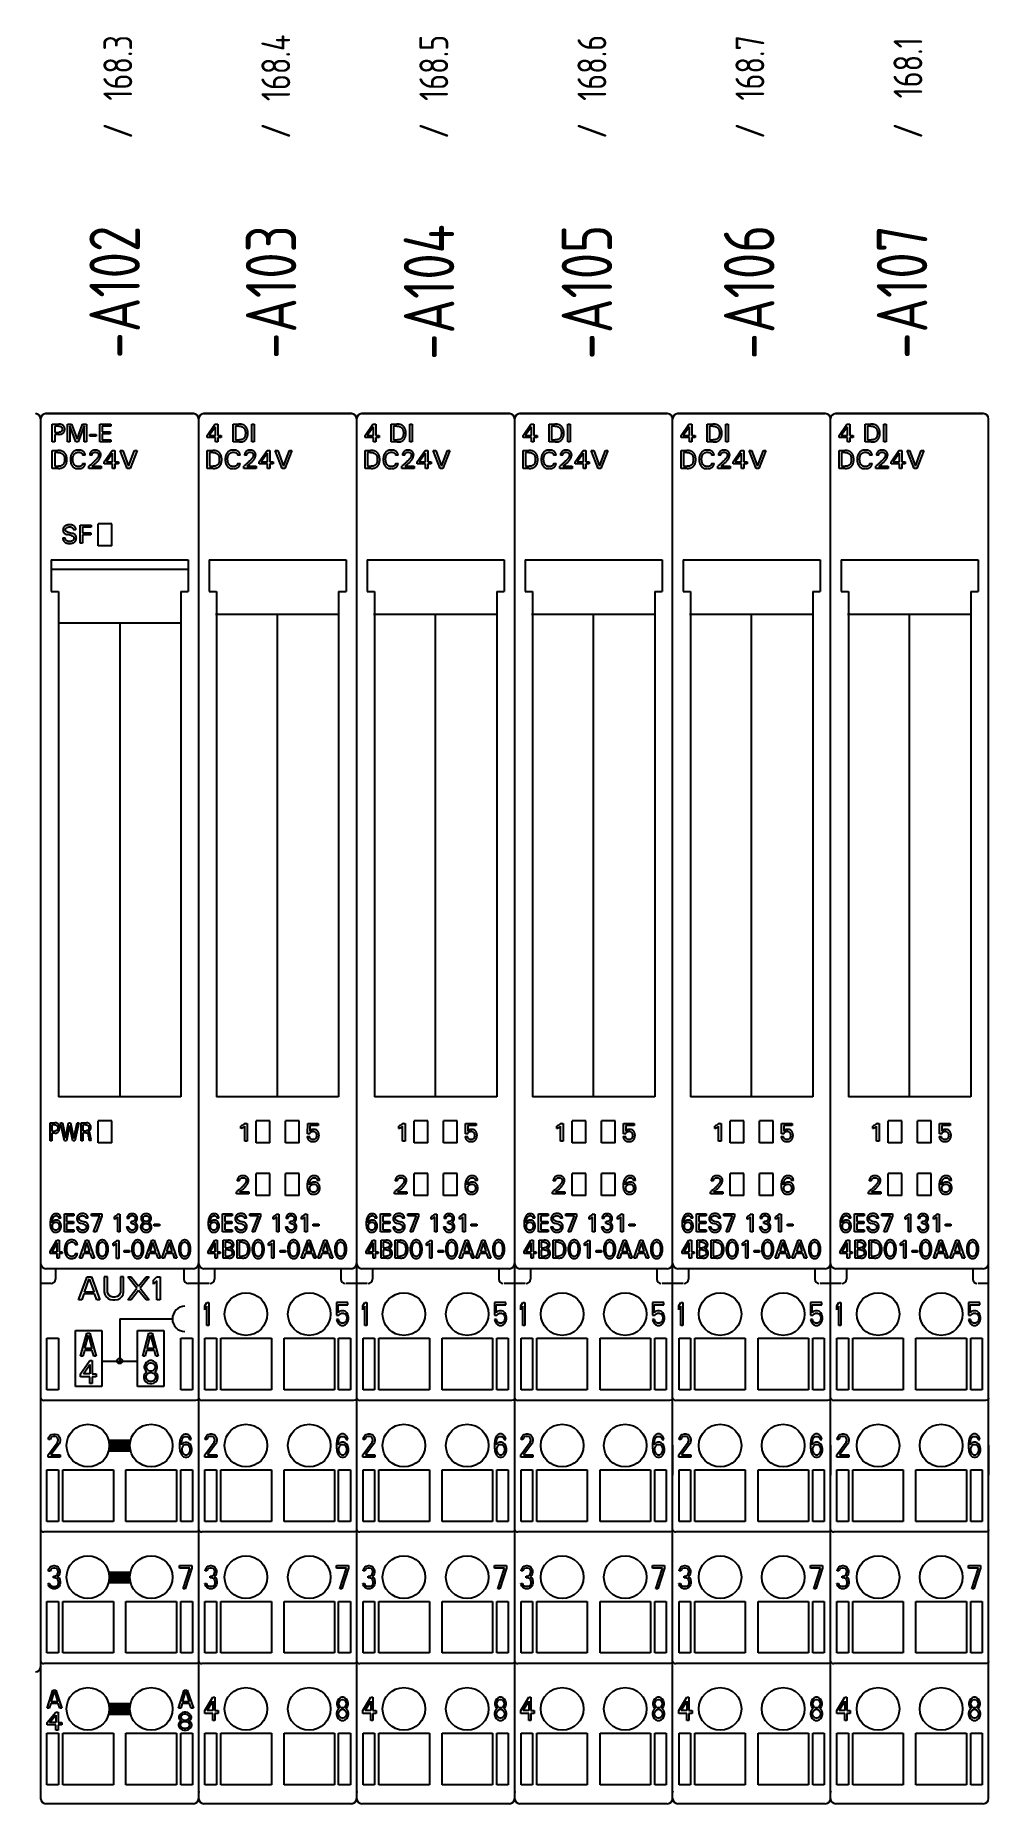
# Model space of a CAD drawing. Extents: x 10 to 952, y 6 to 232.
# Drawn here: x 702.6 to 768.8, y 109.8 to 232.5 of the extents above; entities that cross this region are included whole.
import ezdxf
from ezdxf.enums import TextEntityAlignment as Align

# ---------------------------------------------------------------- set-up
doc = ezdxf.new("R2010")
doc.units = 0
doc.header["$LTSCALE"] = 5
doc.header["$MEASUREMENT"] = 0
doc.layers.get('0').update_dxf_attribs({"linetype": 'CONTINUOUS'})
doc.layers.add('3', color=3, linetype='CONTINUOUS')
doc.styles.add('DIN', font='DIN.shx', dxfattribs={"width": 0.85})

msp = doc.modelspace()

# ---------------------------------------------------------------- texts
at = {"color": 7, "style": 'DIN', "width": 0.8}
for s, p in [('168.3', (709.36, 230.22)), ('168.4', (720.32, 230.22)), ('168.5', (731.28, 230.22)), ('168.6', (742.25, 230.22)), ('168.7', (753.21, 230.22)), ('168.1', (764.17, 230.22)), ('/', (709.36, 225.85)), ('/', (720.32, 225.85)), ('/', (731.28, 225.85)), ('/', (742.25, 225.85)), ('/', (753.21, 225.85)), ('/', (764.17, 225.85))]:
    msp.add_text(s, height=2, rotation=90, dxfattribs=at).set_placement(p, align=Align.CENTER)
at = {"layer": '3', "style": 'DIN', "width": 0.8}
for s, p in [('-A102', (709.89, 214.66)), ('-A103', (720.74, 214.66)), ('-A104', (731.7, 214.66)), ('-A105', (742.65, 214.66)), ('-A106', (753.91, 214.66)), ('-A107', (764.51, 214.66))]:
    msp.add_text(s, height=3.5, rotation=90, dxfattribs=at).set_placement(p, align=Align.CENTER)

# ---------------------------------------------------------------- linework, layer by layer
at = {"color": 7, "linetype": 'Continuous'}
for p, q in [((703.37, 206.23), (713.6, 206.23)), ((713.6, 206.23), (703.37, 206.23)), ((714.33, 206.23), (724.56, 206.23)), ((724.56, 206.23), (714.33, 206.23)), ((725.29, 206.23), (735.52, 206.23)), ((735.52, 206.23), (725.29, 206.23)), ((736.25, 206.23), (746.48, 206.23)), ((746.48, 206.23), (736.25, 206.23)), ((747.21, 206.23), (757.44, 206.23)), ((757.44, 206.23), (747.21, 206.23)), ((758.17, 206.23), (768.4, 206.23)), ((768.4, 206.23), (758.17, 206.23)), ((703.01, 110.14), (703.01, 205.86)), ((703.01, 145.87), (703.01, 205.86)), ((703.81, 204.26), (703.81, 205.5)), ((703.81, 205.5), (704.26, 205.5)), ((703.98, 205.36), (703.98, 204.92)), ((704.26, 205.36), (703.98, 205.36)), ((703.98, 204.92), (704.26, 204.92)), ((704.28, 205.5), (704.26, 205.5)), ((704.26, 205.36), (704.27, 205.36)), ((704.27, 204.92), (704.26, 204.92)), ((704.27, 205.36), (704.28, 205.36)), ((704.28, 204.92), (704.27, 204.92)), ((704.29, 205.5), (704.28, 205.5)), ((704.28, 205.36), (704.29, 205.36)), ((704.29, 204.93), (704.28, 204.92)), ((704.31, 205.5), (704.29, 205.5)), ((704.29, 205.36), (704.3, 205.36)), ((704.3, 204.93), (704.29, 204.93)), ((704.3, 205.36), (704.31, 205.35)), ((704.31, 204.93), (704.3, 204.93)), ((704.33, 205.5), (704.31, 205.5)), ((704.31, 205.35), (704.32, 205.35)), ((704.32, 204.93), (704.31, 204.93)), ((704.32, 205.35), (704.33, 205.35)), ((704.33, 204.93), (704.32, 204.93)), ((704.34, 205.49), (704.33, 205.5)), ((704.33, 205.35), (704.34, 205.35)), ((704.34, 204.93), (704.33, 204.93)), ((704.36, 205.49), (704.34, 205.49)), ((704.34, 205.35), (704.35, 205.35)), ((704.35, 204.93), (704.34, 204.93)), ((704.35, 205.35), (704.35, 205.35)), ((704.35, 205.35), (704.36, 205.35)), ((704.36, 204.94), (704.35, 204.94)), ((704.35, 204.94), (704.35, 204.93)), ((704.38, 205.49), (704.36, 205.49)), ((704.36, 205.35), (704.37, 205.34)), ((704.37, 204.94), (704.36, 204.94)), ((704.37, 205.34), (704.38, 205.34)), ((704.38, 204.94), (704.37, 204.94)), ((704.39, 205.49), (704.38, 205.49)), ((704.38, 205.34), (704.38, 205.34)), ((704.38, 205.34), (704.39, 205.34)), ((704.39, 204.95), (704.38, 204.94)), ((704.38, 204.94), (704.38, 204.94)), ((704.4, 205.48), (704.39, 205.49)), ((704.39, 205.34), (704.4, 205.33)), ((704.4, 204.95), (704.39, 204.95)), ((704.41, 205.48), (704.4, 205.48)), ((704.4, 205.33), (704.4, 205.33)), ((704.4, 205.33), (704.41, 205.33)), ((704.41, 204.96), (704.4, 204.95)), ((704.4, 204.95), (704.4, 204.95)), ((704.43, 205.48), (704.41, 205.48)), ((704.41, 205.33), (704.42, 205.32)), ((704.42, 204.96), (704.41, 204.96)), ((704.42, 205.32), (704.42, 205.32)), ((704.42, 205.32), (704.43, 205.32)), ((704.43, 204.97), (704.42, 204.96)), ((704.42, 204.96), (704.42, 204.96)), ((704.44, 205.47), (704.43, 205.48)), ((704.43, 205.32), (704.43, 205.31)), ((704.43, 205.31), (704.44, 205.31)), ((704.44, 204.98), (704.43, 204.97)), ((704.43, 204.97), (704.43, 204.97)), ((704.45, 205.47), (704.44, 205.47)), ((704.44, 205.31), (704.44, 205.3)), ((704.44, 205.3), (704.45, 205.3)), ((704.45, 204.98), (704.44, 204.98)), ((704.44, 204.98), (704.44, 204.98)), ((704.46, 205.47), (704.45, 205.47)), ((704.45, 205.3), (704.45, 205.29)), ((704.45, 205.29), (704.46, 205.29)), ((704.46, 204.99), (704.45, 204.99)), ((704.45, 204.99), (704.45, 204.98)), ((704.47, 205.46), (704.46, 205.47)), ((704.46, 205.29), (704.46, 205.28)), ((704.46, 205.28), (704.47, 205.28)), ((704.46, 205), (704.46, 204.99)), ((704.47, 205), (704.46, 205)), ((704.49, 205.46), (704.47, 205.46)), ((704.47, 205.28), (704.47, 205.27)), ((704.47, 205.27), (704.48, 205.27)), ((704.48, 205.01), (704.47, 205.01)), ((704.47, 205.01), (704.47, 205)), ((704.48, 205.27), (704.48, 205.26)), ((704.48, 205.26), (704.48, 205.26)), ((704.48, 205.26), (704.49, 205.25)), ((704.49, 205.03), (704.48, 205.03)), ((704.48, 205.03), (704.48, 205.02)), ((704.48, 205.02), (704.48, 205.01)), ((704.5, 205.45), (704.49, 205.46)), ((704.49, 205.25), (704.49, 205.24)), ((704.49, 205.25), (704.49, 205.25)), ((704.49, 205.24), (704.49, 205.23)), ((704.49, 205.23), (704.5, 205.23)), ((704.5, 205.06), (704.49, 205.05)), ((704.49, 205.05), (704.49, 205.04)), ((704.49, 205.04), (704.49, 205.04)), ((704.49, 205.04), (704.49, 205.03)), ((704.51, 205.45), (704.5, 205.45)), ((704.5, 205.23), (704.5, 205.22)), ((704.5, 205.22), (704.5, 205.21)), ((704.5, 205.22), (704.5, 205.22)), ((704.5, 205.21), (704.51, 205.2)), ((704.51, 205.08), (704.5, 205.08)), ((704.5, 205.08), (704.5, 205.07)), ((704.5, 205.07), (704.5, 205.06)), ((704.5, 205.06), (704.5, 205.06)), ((704.52, 205.44), (704.51, 205.45)), ((704.51, 205.2), (704.51, 205.19)), ((704.51, 205.19), (704.51, 205.19)), ((704.51, 205.19), (704.51, 205.18)), ((704.51, 205.18), (704.51, 205.17)), ((704.51, 205.17), (704.51, 205.17)), ((704.51, 205.17), (704.51, 205.16)), ((704.51, 205.16), (704.51, 205.15)), ((704.51, 205.15), (704.51, 205.14)), ((704.51, 205.14), (704.51, 205.13)), ((704.51, 205.14), (704.51, 205.14)), ((704.51, 205.13), (704.51, 205.12)), ((704.51, 205.12), (704.51, 205.11)), ((704.51, 205.11), (704.51, 205.11)), ((704.51, 205.11), (704.51, 205.1)), ((704.51, 205.1), (704.51, 205.09)), ((704.51, 205.09), (704.51, 205.08)), ((704.53, 205.44), (704.52, 205.44)), ((704.54, 205.43), (704.53, 205.44)), ((704.55, 205.42), (704.54, 205.43)), ((704.56, 205.42), (704.55, 205.42)), ((704.57, 205.41), (704.56, 205.42)), ((704.57, 205.4), (704.57, 205.41)), ((704.58, 205.39), (704.57, 205.4)), ((704.59, 205.39), (704.58, 205.39)), ((704.6, 205.38), (704.59, 205.39)), ((704.59, 204.9), (704.6, 204.91)), ((704.61, 205.37), (704.6, 205.38)), ((704.6, 204.91), (704.61, 204.91)), ((704.61, 205.36), (704.61, 205.37)), ((704.62, 205.35), (704.61, 205.36)), ((704.61, 204.92), (704.62, 204.93)), ((704.61, 204.91), (704.61, 204.92)), ((704.63, 205.34), (704.62, 205.35)), ((704.62, 204.93), (704.63, 204.94)), ((704.63, 205.34), (704.63, 205.34)), ((704.64, 205.33), (704.63, 205.34)), ((704.63, 204.95), (704.64, 204.96)), ((704.63, 204.94), (704.63, 204.95)), ((704.64, 205.32), (704.64, 205.33)), ((704.65, 205.31), (704.64, 205.32)), ((704.64, 204.97), (704.65, 204.98)), ((704.64, 204.96), (704.64, 204.97)), ((704.65, 205.3), (704.65, 205.31)), ((704.65, 205.29), (704.65, 205.3)), ((704.66, 205.28), (704.65, 205.29)), ((704.65, 204.99), (704.66, 205)), ((704.65, 204.98), (704.65, 204.99)), ((704.66, 205.27), (704.66, 205.28)), ((704.66, 205.26), (704.66, 205.27)), ((704.67, 205.25), (704.66, 205.26)), ((704.66, 205.02), (704.67, 205.03)), ((704.66, 205.01), (704.66, 205.02)), ((704.66, 205), (704.66, 205.01)), ((704.67, 205.24), (704.67, 205.25)), ((704.67, 205.23), (704.67, 205.24)), ((704.68, 205.22), (704.67, 205.23)), ((704.67, 205.06), (704.68, 205.07)), ((704.67, 205.05), (704.67, 205.06)), ((704.67, 205.03), (704.67, 205.05)), ((704.68, 205.21), (704.68, 205.22)), ((704.68, 205.19), (704.68, 205.21)), ((704.68, 205.18), (704.68, 205.19)), ((704.68, 205.17), (704.68, 205.18)), ((704.68, 205.16), (704.68, 205.17)), ((704.68, 205.14), (704.68, 205.16)), ((704.68, 205.13), (704.68, 205.14)), ((704.68, 205.12), (704.68, 205.13)), ((704.68, 205.11), (704.68, 205.12)), ((704.68, 205.09), (704.68, 205.11)), ((704.68, 205.08), (704.68, 205.09)), ((704.68, 205.07), (704.68, 205.08)), ((704.87, 204.26), (704.87, 205.5)), ((704.87, 205.5), (705.15, 205.5)), ((705.04, 205.37), (705.04, 204.26)), ((705.45, 204.26), (705.04, 205.37)), ((705.15, 205.5), (705.54, 204.46)), ((705.54, 204.46), (705.92, 205.5)), ((706.02, 205.37), (705.62, 204.26)), ((705.92, 205.5), (706.19, 205.5)), ((706.02, 204.26), (706.02, 205.37)), ((706.19, 205.5), (706.19, 204.26)), ((707.11, 204.26), (707.11, 205.5)), ((707.11, 205.5), (707.87, 205.5)), ((707.28, 205.36), (707.28, 204.97)), ((707.87, 205.36), (707.28, 205.36)), ((707.28, 204.97), (707.84, 204.97)), ((707.84, 204.97), (707.84, 204.82)), ((707.87, 205.5), (707.87, 205.36)), ((713.97, 110.14), (713.97, 205.86)), ((713.97, 110.14), (713.97, 205.86)), ((713.97, 145.87), (713.97, 205.86)), ((713.97, 145.87), (713.97, 205.86)), ((714.55, 204.72), (715.1, 205.5)), ((715.13, 205.32), (714.7, 204.7)), ((715.1, 205.5), (715.29, 205.5)), ((715.13, 204.7), (715.13, 205.32)), ((715.29, 205.5), (715.29, 204.7)), ((716.36, 204.26), (716.36, 205.5)), ((716.36, 205.5), (716.75, 205.5)), ((716.53, 205.36), (716.53, 204.4)), ((716.75, 205.36), (716.53, 205.36)), ((716.77, 205.5), (716.75, 205.5)), ((716.75, 205.36), (716.77, 205.36)), ((716.79, 205.5), (716.77, 205.5)), ((716.77, 205.36), (716.78, 205.36)), ((716.78, 205.36), (716.8, 205.36)), ((716.81, 205.5), (716.79, 205.5)), ((716.8, 205.36), (716.81, 205.36)), ((716.83, 205.5), (716.81, 205.5)), ((716.81, 205.36), (716.83, 205.35)), ((716.85, 205.49), (716.83, 205.5)), ((716.83, 205.35), (716.85, 205.35)), ((716.87, 205.49), (716.85, 205.49)), ((716.85, 205.35), (716.86, 205.35)), ((716.86, 205.35), (716.88, 205.35)), ((716.89, 205.49), (716.87, 205.49)), ((716.88, 205.35), (716.89, 205.35)), ((716.91, 205.49), (716.89, 205.49)), ((716.89, 205.35), (716.91, 205.34)), ((716.93, 205.48), (716.91, 205.49)), ((716.91, 205.34), (716.92, 205.34)), ((716.92, 205.34), (716.94, 205.33)), ((716.95, 205.48), (716.93, 205.48)), ((716.94, 205.33), (716.95, 205.33)), ((716.97, 205.48), (716.95, 205.48)), ((716.95, 205.33), (716.97, 205.32)), ((716.99, 205.47), (716.97, 205.48)), ((716.97, 205.32), (716.98, 205.32)), ((716.98, 205.32), (716.99, 205.31)), ((717.01, 205.47), (716.99, 205.47)), ((716.99, 205.31), (717.01, 205.3)), ((717.03, 205.46), (717.01, 205.47)), ((717.01, 205.3), (717.02, 205.3)), ((717.02, 205.3), (717.03, 205.29)), ((717.05, 205.45), (717.03, 205.46)), ((717.03, 205.29), (717.04, 205.29)), ((717.04, 205.29), (717.05, 205.28)), ((717.07, 205.44), (717.05, 205.45)), ((717.05, 205.28), (717.06, 205.27)), ((717.06, 205.27), (717.07, 205.26)), ((717.08, 205.44), (717.07, 205.44)), ((717.07, 205.26), (717.08, 205.25)), ((717.1, 205.43), (717.08, 205.44)), ((717.08, 205.25), (717.09, 205.25)), ((717.09, 205.25), (717.09, 205.24)), ((717.09, 205.24), (717.1, 205.23)), ((717.12, 205.42), (717.1, 205.43)), ((717.1, 205.23), (717.11, 205.22)), ((717.11, 205.22), (717.12, 205.21)), ((717.13, 205.41), (717.12, 205.42)), ((717.12, 205.21), (717.13, 205.2)), ((717.14, 205.4), (717.13, 205.41)), ((717.13, 205.2), (717.13, 205.19)), ((717.13, 205.19), (717.14, 205.18)), ((717.16, 205.39), (717.14, 205.4)), ((717.14, 205.18), (717.15, 205.17)), ((717.15, 205.17), (717.15, 205.16)), ((717.15, 205.16), (717.16, 205.15)), ((717.17, 205.38), (717.16, 205.39)), ((717.16, 205.15), (717.17, 205.13)), ((717.18, 205.37), (717.17, 205.38)), ((717.17, 205.13), (717.17, 205.12)), ((717.17, 205.12), (717.18, 205.1)), ((717.2, 205.36), (717.18, 205.37)), ((717.18, 205.1), (717.18, 205.09)), ((717.18, 205.09), (717.19, 205.07)), ((717.19, 205.07), (717.19, 205.06)), ((717.19, 205.06), (717.19, 205.04)), ((717.19, 205.04), (717.2, 205.03)), ((717.21, 205.35), (717.2, 205.36)), ((717.2, 205.03), (717.2, 205.01)), ((717.2, 205.01), (717.2, 204.99)), ((717.2, 204.99), (717.2, 204.98)), ((717.2, 204.98), (717.21, 204.96)), ((717.22, 205.34), (717.21, 205.35)), ((717.21, 204.96), (717.21, 204.95)), ((717.21, 204.95), (717.21, 204.93)), ((717.21, 204.93), (717.21, 204.91)), ((717.21, 204.91), (717.21, 204.9)), ((717.23, 205.32), (717.22, 205.34)), ((717.24, 205.31), (717.23, 205.32)), ((717.25, 205.3), (717.24, 205.31)), ((717.26, 205.28), (717.25, 205.3)), ((717.27, 205.27), (717.26, 205.28)), ((717.28, 205.26), (717.27, 205.27)), ((717.29, 205.24), (717.28, 205.26)), ((717.3, 205.23), (717.29, 205.24)), ((717.31, 205.21), (717.3, 205.23)), ((717.32, 205.2), (717.31, 205.21)), ((717.33, 205.18), (717.32, 205.2)), ((717.34, 205.16), (717.33, 205.18)), ((717.34, 205.14), (717.34, 205.16)), ((717.35, 205.12), (717.34, 205.14)), ((717.35, 205.1), (717.35, 205.12)), ((717.36, 205.07), (717.35, 205.1)), ((717.36, 205.05), (717.36, 205.07)), ((717.37, 205.03), (717.36, 205.05)), ((717.37, 205.01), (717.37, 205.03)), ((717.37, 204.99), (717.37, 205.01)), ((717.37, 204.97), (717.37, 204.99)), ((717.38, 204.95), (717.37, 204.97)), ((717.38, 204.92), (717.38, 204.95)), ((717.38, 204.9), (717.38, 204.92)), ((717.38, 204.88), (717.38, 204.9)), ((717.66, 204.26), (717.66, 205.5)), ((717.66, 205.5), (717.83, 205.5)), ((717.83, 205.5), (717.83, 204.26)), ((724.93, 110.14), (724.93, 205.86)), ((724.93, 145.87), (724.93, 205.86)), ((724.93, 110.14), (724.93, 205.86)), ((724.93, 145.87), (724.93, 205.86)), ((725.51, 204.72), (726.06, 205.5)), ((726.09, 205.32), (725.66, 204.7)), ((726.06, 205.5), (726.26, 205.5)), ((726.09, 204.7), (726.09, 205.32)), ((726.26, 205.5), (726.26, 204.7)), ((727.32, 204.26), (727.32, 205.5)), ((727.32, 205.5), (727.71, 205.5)), ((727.49, 205.36), (727.49, 204.4)), ((727.71, 205.36), (727.49, 205.36)), ((727.73, 205.5), (727.71, 205.5)), ((727.71, 205.36), (727.73, 205.36)), ((727.75, 205.5), (727.73, 205.5)), ((727.73, 205.36), (727.74, 205.36)), ((727.74, 205.36), (727.76, 205.36)), ((727.77, 205.5), (727.75, 205.5)), ((727.76, 205.36), (727.78, 205.36)), ((727.79, 205.5), (727.77, 205.5)), ((727.78, 205.36), (727.79, 205.35)), ((727.81, 205.49), (727.79, 205.5)), ((727.79, 205.35), (727.81, 205.35)), ((727.83, 205.49), (727.81, 205.49)), ((727.81, 205.35), (727.82, 205.35)), ((727.82, 205.35), (727.84, 205.35)), ((727.85, 205.49), (727.83, 205.49)), ((727.84, 205.35), (727.85, 205.35)), ((727.87, 205.49), (727.85, 205.49)), ((727.85, 205.35), (727.87, 205.34)), ((727.89, 205.48), (727.87, 205.49)), ((727.87, 205.34), (727.88, 205.34)), ((727.88, 205.34), (727.9, 205.33)), ((727.91, 205.48), (727.89, 205.48)), ((727.9, 205.33), (727.91, 205.33)), ((727.93, 205.48), (727.91, 205.48)), ((727.91, 205.33), (727.93, 205.32)), ((727.95, 205.47), (727.93, 205.48)), ((727.93, 205.32), (727.94, 205.32)), ((727.94, 205.32), (727.95, 205.31)), ((727.97, 205.47), (727.95, 205.47)), ((727.95, 205.31), (727.97, 205.3)), ((727.99, 205.46), (727.97, 205.47)), ((727.97, 205.3), (727.98, 205.3)), ((727.98, 205.3), (727.99, 205.29)), ((728.01, 205.45), (727.99, 205.46)), ((727.99, 205.29), (728, 205.29)), ((728, 205.29), (728.01, 205.28)), ((728.03, 205.44), (728.01, 205.45)), ((728.01, 205.28), (728.02, 205.27)), ((728.02, 205.27), (728.03, 205.26)), ((728.04, 205.44), (728.03, 205.44)), ((728.03, 205.26), (728.04, 205.25)), ((728.06, 205.43), (728.04, 205.44)), ((728.04, 205.25), (728.05, 205.25)), ((728.05, 205.25), (728.05, 205.24)), ((728.05, 205.24), (728.06, 205.23)), ((728.08, 205.42), (728.06, 205.43)), ((728.06, 205.23), (728.07, 205.22)), ((728.07, 205.22), (728.08, 205.21)), ((728.09, 205.41), (728.08, 205.42)), ((728.08, 205.21), (728.09, 205.2)), ((728.1, 205.4), (728.09, 205.41)), ((728.09, 205.2), (728.09, 205.19)), ((728.09, 205.19), (728.1, 205.18)), ((728.12, 205.39), (728.1, 205.4)), ((728.1, 205.18), (728.11, 205.17)), ((728.11, 205.17), (728.11, 205.16)), ((728.11, 205.16), (728.12, 205.15)), ((728.13, 205.38), (728.12, 205.39)), ((728.12, 205.15), (728.13, 205.13)), ((728.14, 205.37), (728.13, 205.38)), ((728.13, 205.13), (728.13, 205.12)), ((728.13, 205.12), (728.14, 205.1)), ((728.16, 205.36), (728.14, 205.37)), ((728.14, 205.1), (728.14, 205.09)), ((728.14, 205.09), (728.15, 205.07)), ((728.15, 205.07), (728.15, 205.06)), ((728.15, 205.06), (728.15, 205.04)), ((728.15, 205.04), (728.16, 205.03)), ((728.17, 205.35), (728.16, 205.36)), ((728.16, 205.03), (728.16, 205.01)), ((728.16, 205.01), (728.16, 204.99)), ((728.16, 204.99), (728.16, 204.98)), ((728.16, 204.98), (728.17, 204.96)), ((728.18, 205.34), (728.17, 205.35)), ((728.17, 204.96), (728.17, 204.95)), ((728.17, 204.95), (728.17, 204.93)), ((728.17, 204.93), (728.17, 204.91)), ((728.17, 204.91), (728.17, 204.9)), ((728.19, 205.32), (728.18, 205.34)), ((728.2, 205.31), (728.19, 205.32)), ((728.21, 205.3), (728.2, 205.31)), ((728.23, 205.28), (728.21, 205.3)), ((728.23, 205.27), (728.23, 205.28)), ((728.24, 205.26), (728.23, 205.27)), ((728.25, 205.24), (728.24, 205.26)), ((728.26, 205.23), (728.25, 205.24)), ((728.27, 205.21), (728.26, 205.23)), ((728.28, 205.2), (728.27, 205.21)), ((728.29, 205.18), (728.28, 205.2)), ((728.3, 205.16), (728.29, 205.18)), ((728.3, 205.14), (728.3, 205.16)), ((728.31, 205.12), (728.3, 205.14)), ((728.31, 205.1), (728.31, 205.12)), ((728.32, 205.07), (728.31, 205.1)), ((728.32, 205.05), (728.32, 205.07)), ((728.33, 205.03), (728.32, 205.05)), ((728.33, 205.01), (728.33, 205.03)), ((728.33, 204.99), (728.33, 205.01)), ((728.33, 204.97), (728.33, 204.99)), ((728.34, 204.95), (728.33, 204.97)), ((728.34, 204.92), (728.34, 204.95)), ((728.34, 204.9), (728.34, 204.92)), ((728.34, 204.88), (728.34, 204.9)), ((728.62, 204.26), (728.62, 205.5)), ((728.62, 205.5), (728.79, 205.5)), ((728.79, 205.5), (728.79, 204.26)), ((735.89, 110.14), (735.89, 205.86)), ((735.89, 145.87), (735.89, 205.86)), ((735.89, 110.14), (735.89, 205.86)), ((735.89, 145.87), (735.89, 205.86)), ((736.47, 204.72), (737.02, 205.5)), ((737.05, 205.32), (736.62, 204.7)), ((737.02, 205.5), (737.22, 205.5)), ((737.05, 204.7), (737.05, 205.32)), ((737.22, 205.5), (737.22, 204.7)), ((738.28, 204.26), (738.28, 205.5)), ((738.28, 205.5), (738.67, 205.5)), ((738.45, 205.36), (738.45, 204.4)), ((738.67, 205.36), (738.45, 205.36)), ((738.69, 205.5), (738.67, 205.5)), ((738.67, 205.36), (738.69, 205.36)), ((738.71, 205.5), (738.69, 205.5)), ((738.69, 205.36), (738.71, 205.36)), ((738.73, 205.5), (738.71, 205.5)), ((738.71, 205.36), (738.72, 205.36)), ((738.72, 205.36), (738.74, 205.36)), ((738.75, 205.5), (738.73, 205.5)), ((738.74, 205.36), (738.75, 205.35)), ((738.77, 205.49), (738.75, 205.5)), ((738.75, 205.35), (738.77, 205.35)), ((738.79, 205.49), (738.77, 205.49)), ((738.77, 205.35), (738.78, 205.35)), ((738.78, 205.35), (738.8, 205.35)), ((738.81, 205.49), (738.79, 205.49)), ((738.8, 205.35), (738.81, 205.35)), ((738.83, 205.49), (738.81, 205.49)), ((738.81, 205.35), (738.83, 205.34)), ((738.85, 205.48), (738.83, 205.49)), ((738.83, 205.34), (738.84, 205.34)), ((738.84, 205.34), (738.86, 205.33)), ((738.87, 205.48), (738.85, 205.48)), ((738.86, 205.33), (738.87, 205.33)), ((738.89, 205.48), (738.87, 205.48)), ((738.87, 205.33), (738.89, 205.32)), ((738.91, 205.47), (738.89, 205.48)), ((738.89, 205.32), (738.9, 205.32)), ((738.9, 205.32), (738.91, 205.31)), ((738.93, 205.47), (738.91, 205.47)), ((738.91, 205.31), (738.93, 205.3)), ((738.95, 205.46), (738.93, 205.47)), ((738.93, 205.3), (738.94, 205.3)), ((738.94, 205.3), (738.95, 205.29)), ((738.97, 205.45), (738.95, 205.46)), ((738.95, 205.29), (738.96, 205.29)), ((738.96, 205.29), (738.97, 205.28)), ((738.99, 205.44), (738.97, 205.45)), ((738.97, 205.28), (738.98, 205.27)), ((738.98, 205.27), (738.99, 205.26)), ((739, 205.44), (738.99, 205.44)), ((738.99, 205.26), (739, 205.25)), ((739.02, 205.43), (739, 205.44)), ((739, 205.25), (739.01, 205.25)), ((739.01, 205.25), (739.01, 205.24)), ((739.01, 205.24), (739.02, 205.23)), ((739.04, 205.42), (739.02, 205.43)), ((739.02, 205.23), (739.03, 205.22)), ((739.03, 205.22), (739.04, 205.21)), ((739.05, 205.41), (739.04, 205.42)), ((739.04, 205.21), (739.05, 205.2)), ((739.06, 205.4), (739.05, 205.41)), ((739.05, 205.2), (739.05, 205.19)), ((739.05, 205.19), (739.06, 205.18)), ((739.08, 205.39), (739.06, 205.4)), ((739.06, 205.18), (739.07, 205.17)), ((739.07, 205.17), (739.07, 205.16)), ((739.07, 205.16), (739.08, 205.15)), ((739.09, 205.38), (739.08, 205.39)), ((739.08, 205.15), (739.09, 205.13)), ((739.1, 205.37), (739.09, 205.38)), ((739.09, 205.13), (739.09, 205.12)), ((739.09, 205.12), (739.1, 205.1)), ((739.12, 205.36), (739.1, 205.37)), ((739.1, 205.1), (739.1, 205.09)), ((739.1, 205.09), (739.11, 205.07)), ((739.11, 205.07), (739.11, 205.06)), ((739.11, 205.06), (739.12, 205.04)), ((739.13, 205.35), (739.12, 205.36)), ((739.12, 205.04), (739.12, 205.03)), ((739.12, 205.03), (739.12, 205.01)), ((739.12, 205.01), (739.12, 204.99)), ((739.12, 204.99), (739.12, 204.98)), ((739.12, 204.98), (739.13, 204.96)), ((739.14, 205.34), (739.13, 205.35)), ((739.13, 204.96), (739.13, 204.95)), ((739.13, 204.95), (739.13, 204.93)), ((739.13, 204.93), (739.13, 204.91)), ((739.13, 204.91), (739.13, 204.9)), ((739.15, 205.32), (739.14, 205.34)), ((739.16, 205.31), (739.15, 205.32)), ((739.18, 205.3), (739.16, 205.31)), ((739.19, 205.28), (739.18, 205.3)), ((739.2, 205.27), (739.19, 205.28)), ((739.2, 205.26), (739.2, 205.27)), ((739.21, 205.24), (739.2, 205.26)), ((739.22, 205.23), (739.21, 205.24)), ((739.23, 205.21), (739.22, 205.23)), ((739.24, 205.2), (739.23, 205.21)), ((739.25, 205.18), (739.24, 205.2)), ((739.26, 205.16), (739.25, 205.18)), ((739.26, 205.14), (739.26, 205.16)), ((739.27, 205.12), (739.26, 205.14)), ((739.27, 205.1), (739.27, 205.12)), ((739.28, 205.07), (739.27, 205.1)), ((739.28, 205.05), (739.28, 205.07)), ((739.29, 205.03), (739.28, 205.05)), ((739.29, 205.01), (739.29, 205.03)), ((739.29, 204.99), (739.29, 205.01)), ((739.3, 204.97), (739.29, 204.99)), ((739.3, 204.95), (739.3, 204.97)), ((739.3, 204.92), (739.3, 204.95)), ((739.3, 204.9), (739.3, 204.92)), ((739.3, 204.88), (739.3, 204.9)), ((739.58, 204.26), (739.58, 205.5)), ((739.58, 205.5), (739.75, 205.5)), ((739.75, 205.5), (739.75, 204.26)), ((746.85, 110.14), (746.85, 205.86)), ((746.85, 145.87), (746.85, 205.86)), ((746.85, 110.14), (746.85, 205.86)), ((746.85, 145.87), (746.85, 205.86)), ((747.43, 204.72), (747.98, 205.5)), ((748.01, 205.32), (747.58, 204.7)), ((747.98, 205.5), (748.18, 205.5)), ((748.01, 204.7), (748.01, 205.32)), ((748.18, 205.5), (748.18, 204.7)), ((749.24, 204.26), (749.24, 205.5)), ((749.24, 205.5), (749.63, 205.5)), ((749.41, 205.36), (749.41, 204.4)), ((749.63, 205.36), (749.41, 205.36)), ((749.65, 205.5), (749.63, 205.5)), ((749.63, 205.36), (749.65, 205.36)), ((749.67, 205.5), (749.65, 205.5)), ((749.65, 205.36), (749.67, 205.36)), ((749.69, 205.5), (749.67, 205.5)), ((749.67, 205.36), (749.68, 205.36)), ((749.68, 205.36), (749.7, 205.36)), ((749.71, 205.5), (749.69, 205.5)), ((749.7, 205.36), (749.71, 205.35)), ((749.73, 205.49), (749.71, 205.5)), ((749.71, 205.35), (749.73, 205.35)), ((749.75, 205.49), (749.73, 205.49)), ((749.73, 205.35), (749.74, 205.35)), ((749.74, 205.35), (749.76, 205.35)), ((749.77, 205.49), (749.75, 205.49)), ((749.76, 205.35), (749.77, 205.35)), ((749.79, 205.49), (749.77, 205.49)), ((749.77, 205.35), (749.79, 205.34)), ((749.81, 205.48), (749.79, 205.49)), ((749.79, 205.34), (749.8, 205.34)), ((749.8, 205.34), (749.82, 205.33)), ((749.83, 205.48), (749.81, 205.48)), ((749.82, 205.33), (749.83, 205.33)), ((749.85, 205.48), (749.83, 205.48)), ((749.83, 205.33), (749.85, 205.32)), ((749.87, 205.47), (749.85, 205.48)), ((749.85, 205.32), (749.86, 205.32)), ((749.86, 205.32), (749.87, 205.31)), ((749.89, 205.47), (749.87, 205.47)), ((749.87, 205.31), (749.89, 205.3)), ((749.91, 205.46), (749.89, 205.47)), ((749.89, 205.3), (749.9, 205.3)), ((749.9, 205.3), (749.91, 205.29)), ((749.93, 205.45), (749.91, 205.46)), ((749.91, 205.29), (749.92, 205.29)), ((749.92, 205.29), (749.93, 205.28)), ((749.95, 205.44), (749.93, 205.45)), ((749.93, 205.28), (749.94, 205.27)), ((749.94, 205.27), (749.95, 205.26)), ((749.96, 205.44), (749.95, 205.44)), ((749.95, 205.26), (749.96, 205.25)), ((749.98, 205.43), (749.96, 205.44)), ((749.96, 205.25), (749.97, 205.25)), ((749.97, 205.25), (749.98, 205.24)), ((750, 205.42), (749.98, 205.43)), ((749.98, 205.24), (749.98, 205.23)), ((749.98, 205.23), (749.99, 205.22)), ((749.99, 205.22), (750, 205.21)), ((750.01, 205.41), (750, 205.42)), ((750, 205.21), (750.01, 205.2)), ((750.02, 205.4), (750.01, 205.41)), ((750.01, 205.2), (750.01, 205.19)), ((750.01, 205.19), (750.02, 205.18)), ((750.04, 205.39), (750.02, 205.4)), ((750.02, 205.18), (750.03, 205.17)), ((750.03, 205.17), (750.03, 205.16)), ((750.03, 205.16), (750.04, 205.15)), ((750.05, 205.38), (750.04, 205.39)), ((750.04, 205.15), (750.05, 205.13)), ((750.06, 205.37), (750.05, 205.38)), ((750.05, 205.13), (750.05, 205.12)), ((750.05, 205.12), (750.06, 205.1)), ((750.06, 205.1), (750.06, 205.09)), ((750.06, 205.09), (750.07, 205.07)), ((750.08, 205.36), (750.06, 205.37)), ((750.07, 205.07), (750.07, 205.06)), ((750.07, 205.06), (750.08, 205.04)), ((750.09, 205.35), (750.08, 205.36)), ((750.08, 205.04), (750.08, 205.03)), ((750.08, 205.03), (750.08, 205.01)), ((750.08, 205.01), (750.08, 204.99)), ((750.08, 204.99), (750.09, 204.98)), ((750.1, 205.34), (750.09, 205.35)), ((750.09, 204.98), (750.09, 204.96)), ((750.09, 204.96), (750.09, 204.95)), ((750.09, 204.95), (750.09, 204.93)), ((750.09, 204.93), (750.09, 204.91)), ((750.09, 204.91), (750.09, 204.9)), ((750.11, 205.32), (750.1, 205.34)), ((750.12, 205.31), (750.11, 205.32)), ((750.14, 205.3), (750.12, 205.31)), ((750.15, 205.28), (750.14, 205.3)), ((750.16, 205.27), (750.15, 205.28)), ((750.17, 205.26), (750.16, 205.27)), ((750.17, 205.24), (750.17, 205.26)), ((750.18, 205.23), (750.17, 205.24)), ((750.19, 205.21), (750.18, 205.23)), ((750.2, 205.2), (750.19, 205.21)), ((750.21, 205.18), (750.2, 205.2)), ((750.22, 205.16), (750.21, 205.18)), ((750.22, 205.14), (750.22, 205.16)), ((750.23, 205.12), (750.22, 205.14)), ((750.24, 205.1), (750.23, 205.12)), ((750.24, 205.07), (750.24, 205.1)), ((750.24, 205.05), (750.24, 205.07)), ((750.25, 205.03), (750.24, 205.05)), ((750.25, 205.01), (750.25, 205.03)), ((750.25, 204.99), (750.25, 205.01)), ((750.26, 204.97), (750.25, 204.99)), ((750.26, 204.95), (750.26, 204.97)), ((750.26, 204.92), (750.26, 204.95)), ((750.26, 204.9), (750.26, 204.92)), ((750.26, 204.88), (750.26, 204.9)), ((750.54, 204.26), (750.54, 205.5)), ((750.54, 205.5), (750.71, 205.5)), ((750.71, 205.5), (750.71, 204.26)), ((757.81, 110.14), (757.81, 205.86)), ((757.81, 145.87), (757.81, 205.86)), ((757.81, 110.14), (757.81, 205.86)), ((757.81, 145.87), (757.81, 205.86)), ((758.39, 204.72), (758.94, 205.5)), ((758.97, 205.32), (758.54, 204.7)), ((758.94, 205.5), (759.14, 205.5)), ((758.97, 204.7), (758.97, 205.32)), ((759.14, 205.5), (759.14, 204.7)), ((760.2, 204.26), (760.2, 205.5)), ((760.2, 205.5), (760.6, 205.5)), ((760.37, 205.36), (760.37, 204.4)), ((760.6, 205.36), (760.37, 205.36)), ((760.62, 205.5), (760.6, 205.5)), ((760.6, 205.36), (760.61, 205.36)), ((760.61, 205.36), (760.63, 205.36)), ((760.63, 205.5), (760.62, 205.5)), ((760.65, 205.5), (760.63, 205.5)), ((760.63, 205.36), (760.64, 205.36)), ((760.64, 205.36), (760.66, 205.36)), ((760.67, 205.5), (760.65, 205.5)), ((760.66, 205.36), (760.67, 205.35)), ((760.69, 205.49), (760.67, 205.5)), ((760.67, 205.35), (760.69, 205.35)), ((760.71, 205.49), (760.69, 205.49)), ((760.69, 205.35), (760.7, 205.35)), ((760.7, 205.35), (760.72, 205.35)), ((760.73, 205.49), (760.71, 205.49)), ((760.72, 205.35), (760.73, 205.35)), ((760.75, 205.49), (760.73, 205.49)), ((760.73, 205.35), (760.75, 205.34)), ((760.77, 205.48), (760.75, 205.49)), ((760.75, 205.34), (760.76, 205.34)), ((760.76, 205.34), (760.78, 205.33)), ((760.79, 205.48), (760.77, 205.48)), ((760.78, 205.33), (760.79, 205.33)), ((760.81, 205.48), (760.79, 205.48)), ((760.79, 205.33), (760.81, 205.32)), ((760.83, 205.47), (760.81, 205.48)), ((760.81, 205.32), (760.82, 205.32)), ((760.82, 205.32), (760.83, 205.31)), ((760.85, 205.47), (760.83, 205.47)), ((760.83, 205.31), (760.85, 205.3)), ((760.87, 205.46), (760.85, 205.47)), ((760.85, 205.3), (760.86, 205.3)), ((760.86, 205.3), (760.87, 205.29)), ((760.89, 205.45), (760.87, 205.46)), ((760.87, 205.29), (760.88, 205.29)), ((760.88, 205.29), (760.89, 205.28)), ((760.91, 205.44), (760.89, 205.45)), ((760.89, 205.28), (760.9, 205.27)), ((760.9, 205.27), (760.91, 205.26)), ((760.92, 205.44), (760.91, 205.44)), ((760.91, 205.26), (760.92, 205.25)), ((760.94, 205.43), (760.92, 205.44)), ((760.92, 205.25), (760.93, 205.25)), ((760.93, 205.25), (760.94, 205.24)), ((760.96, 205.42), (760.94, 205.43)), ((760.94, 205.24), (760.94, 205.23)), ((760.94, 205.23), (760.95, 205.22)), ((760.95, 205.22), (760.96, 205.21)), ((760.97, 205.41), (760.96, 205.42)), ((760.96, 205.21), (760.97, 205.2)), ((760.99, 205.4), (760.97, 205.41)), ((760.97, 205.2), (760.97, 205.19)), ((760.97, 205.19), (760.98, 205.18)), ((760.98, 205.18), (760.99, 205.17)), ((761, 205.39), (760.99, 205.4)), ((760.99, 205.17), (760.99, 205.16)), ((760.99, 205.16), (761, 205.15)), ((761.01, 205.38), (761, 205.39)), ((761, 205.15), (761.01, 205.13)), ((761.03, 205.37), (761.01, 205.38)), ((761.01, 205.13), (761.01, 205.12)), ((761.01, 205.12), (761.02, 205.1)), ((761.02, 205.1), (761.02, 205.09)), ((761.02, 205.09), (761.03, 205.07)), ((761.04, 205.36), (761.03, 205.37)), ((761.03, 205.07), (761.03, 205.06)), ((761.03, 205.06), (761.04, 205.04)), ((761.05, 205.35), (761.04, 205.36)), ((761.04, 205.04), (761.04, 205.03)), ((761.04, 205.03), (761.04, 205.01)), ((761.04, 205.01), (761.04, 204.99)), ((761.04, 204.99), (761.05, 204.98)), ((761.06, 205.34), (761.05, 205.35)), ((761.05, 204.98), (761.05, 204.96)), ((761.05, 204.96), (761.05, 204.95)), ((761.05, 204.95), (761.05, 204.93)), ((761.05, 204.93), (761.05, 204.91)), ((761.05, 204.91), (761.05, 204.9)), ((761.07, 205.32), (761.06, 205.34)), ((761.09, 205.31), (761.07, 205.32)), ((761.1, 205.3), (761.09, 205.31)), ((761.11, 205.28), (761.1, 205.3)), ((761.12, 205.27), (761.11, 205.28)), ((761.13, 205.26), (761.12, 205.27)), ((761.13, 205.24), (761.13, 205.26)), ((761.14, 205.23), (761.13, 205.24)), ((761.15, 205.21), (761.14, 205.23)), ((761.16, 205.2), (761.15, 205.21)), ((761.17, 205.18), (761.16, 205.2)), ((761.18, 205.16), (761.17, 205.18)), ((761.18, 205.14), (761.18, 205.16)), ((761.19, 205.12), (761.18, 205.14)), ((761.2, 205.1), (761.19, 205.12)), ((761.2, 205.07), (761.2, 205.1)), ((761.2, 205.05), (761.2, 205.07)), ((761.21, 205.03), (761.2, 205.05)), ((761.21, 205.01), (761.21, 205.03)), ((761.21, 204.99), (761.21, 205.01)), ((761.22, 204.97), (761.21, 204.99)), ((761.22, 204.95), (761.22, 204.97)), ((761.22, 204.92), (761.22, 204.95)), ((761.22, 204.9), (761.22, 204.92)), ((761.22, 204.88), (761.22, 204.9)), ((761.5, 204.26), (761.5, 205.5)), ((761.5, 205.5), (761.67, 205.5)), ((761.67, 205.5), (761.67, 204.26)), ((768.77, 110.14), (768.77, 205.86)), ((768.77, 145.87), (768.77, 205.86)), ((768.77, 110.14), (768.77, 205.86)), ((768.77, 145.87), (768.77, 205.86)), ((703.98, 204.26), (703.81, 204.26)), ((703.98, 204.78), (703.98, 204.26)), ((704.26, 204.78), (703.98, 204.78)), ((704.26, 204.78), (704.28, 204.78)), ((704.28, 204.78), (704.29, 204.78)), ((704.29, 204.78), (704.31, 204.79)), ((704.31, 204.79), (704.33, 204.79)), ((704.33, 204.79), (704.34, 204.79)), ((704.34, 204.79), (704.36, 204.79)), ((704.36, 204.79), (704.38, 204.79)), ((704.38, 204.79), (704.39, 204.8)), ((704.39, 204.8), (704.4, 204.8)), ((704.4, 204.8), (704.42, 204.8)), ((704.42, 204.8), (704.43, 204.8)), ((704.43, 204.8), (704.44, 204.81)), ((704.44, 204.81), (704.45, 204.81)), ((704.45, 204.81), (704.46, 204.82)), ((704.46, 204.82), (704.48, 204.82)), ((704.48, 204.82), (704.49, 204.83)), ((704.49, 204.83), (704.5, 204.83)), ((704.5, 204.83), (704.51, 204.84)), ((704.51, 204.84), (704.52, 204.84)), ((704.52, 204.84), (704.53, 204.85)), ((704.53, 204.85), (704.54, 204.86)), ((704.54, 204.86), (704.55, 204.86)), ((704.55, 204.86), (704.56, 204.87)), ((704.56, 204.87), (704.57, 204.88)), ((704.57, 204.88), (704.58, 204.88)), ((704.58, 204.89), (704.59, 204.9)), ((704.58, 204.88), (704.58, 204.89)), ((705.04, 204.26), (704.87, 204.26)), ((705.45, 203.67), (705.44, 203.67)), ((705.62, 204.26), (705.45, 204.26)), ((705.47, 203.68), (705.45, 203.67)), ((705.49, 203.68), (705.47, 203.68)), ((705.51, 203.69), (705.49, 203.68)), ((705.53, 203.69), (705.51, 203.69)), ((705.55, 203.69), (705.53, 203.69)), ((705.56, 203.69), (705.55, 203.69)), ((705.58, 203.7), (705.56, 203.69)), ((705.6, 203.7), (705.58, 203.7)), ((705.62, 203.7), (705.6, 203.7)), ((705.64, 203.7), (705.62, 203.7)), ((705.66, 203.7), (705.64, 203.7)), ((705.68, 203.69), (705.66, 203.7)), ((705.7, 203.69), (705.68, 203.69)), ((705.72, 203.69), (705.7, 203.69)), ((705.74, 203.69), (705.72, 203.69)), ((705.76, 203.68), (705.74, 203.69)), ((705.78, 203.68), (705.76, 203.68)), ((705.8, 203.68), (705.78, 203.68)), ((705.82, 203.67), (705.8, 203.68)), ((706.19, 204.26), (706.02, 204.26)), ((706.43, 204.66), (706.43, 204.78)), ((706.43, 204.78), (706.86, 204.78)), ((706.86, 204.66), (706.43, 204.66)), ((706.67, 203.68), (706.66, 203.67)), ((706.69, 203.68), (706.67, 203.68)), ((706.71, 203.68), (706.69, 203.68)), ((706.72, 203.69), (706.71, 203.68)), ((706.74, 203.69), (706.72, 203.69)), ((706.76, 203.69), (706.74, 203.69)), ((706.78, 203.69), (706.76, 203.69)), ((706.8, 203.69), (706.78, 203.69)), ((706.81, 203.69), (706.8, 203.69)), ((706.83, 203.69), (706.81, 203.69)), ((706.85, 203.69), (706.83, 203.69)), ((706.87, 203.69), (706.85, 203.69)), ((706.86, 204.78), (706.86, 204.66)), ((706.88, 203.68), (706.87, 203.69)), ((706.9, 203.68), (706.88, 203.68)), ((706.92, 203.68), (706.9, 203.68)), ((706.93, 203.67), (706.92, 203.68)), ((706.95, 203.67), (706.93, 203.67)), ((707.88, 204.26), (707.11, 204.26)), ((707.28, 204.82), (707.28, 204.4)), ((707.84, 204.82), (707.28, 204.82)), ((707.28, 204.4), (707.88, 204.4)), ((707.88, 204.4), (707.88, 204.26)), ((714.55, 204.57), (714.55, 204.72)), ((715.13, 204.57), (714.55, 204.57)), ((714.7, 204.7), (715.13, 204.7)), ((715.13, 204.26), (715.13, 204.57)), ((715.29, 204.26), (715.13, 204.26)), ((715.29, 204.7), (715.53, 204.7)), ((715.29, 204.57), (715.29, 204.26)), ((715.53, 204.57), (715.29, 204.57)), ((715.53, 204.7), (715.53, 204.57)), ((716.19, 203.67), (716.18, 203.67)), ((716.21, 203.68), (716.19, 203.67)), ((716.23, 203.68), (716.21, 203.68)), ((716.25, 203.69), (716.23, 203.68)), ((716.27, 203.69), (716.25, 203.69)), ((716.29, 203.69), (716.27, 203.69)), ((716.31, 203.69), (716.29, 203.69)), ((716.33, 203.7), (716.31, 203.69)), ((716.34, 203.7), (716.33, 203.7)), ((716.36, 203.7), (716.34, 203.7)), ((716.79, 204.26), (716.36, 204.26)), ((716.38, 203.7), (716.36, 203.7)), ((716.4, 203.7), (716.38, 203.7)), ((716.42, 203.69), (716.4, 203.7)), ((716.44, 203.69), (716.42, 203.69)), ((716.47, 203.69), (716.44, 203.69)), ((716.49, 203.69), (716.47, 203.69)), ((716.5, 203.68), (716.49, 203.69)), ((716.52, 203.68), (716.5, 203.68)), ((716.54, 203.68), (716.52, 203.68)), ((716.53, 204.4), (716.79, 204.4)), ((716.56, 203.67), (716.54, 203.68)), ((716.81, 204.4), (716.79, 204.4)), ((716.79, 204.26), (716.81, 204.26)), ((716.82, 204.4), (716.81, 204.4)), ((716.81, 204.26), (716.83, 204.26)), ((716.84, 204.4), (716.82, 204.4)), ((716.83, 204.26), (716.85, 204.26)), ((716.86, 204.4), (716.84, 204.4)), ((716.85, 204.26), (716.87, 204.26)), ((716.88, 204.4), (716.86, 204.4)), ((716.87, 204.26), (716.89, 204.26)), ((716.89, 204.4), (716.88, 204.4)), ((716.91, 204.41), (716.89, 204.4)), ((716.89, 204.26), (716.91, 204.26)), ((716.93, 204.41), (716.91, 204.41)), ((716.91, 204.26), (716.93, 204.26)), ((716.94, 204.41), (716.93, 204.41)), ((716.93, 204.26), (716.95, 204.27)), ((716.95, 204.42), (716.94, 204.41)), ((716.97, 204.42), (716.95, 204.42)), ((716.95, 204.27), (716.97, 204.27)), ((716.98, 204.43), (716.97, 204.42)), ((716.97, 204.27), (716.99, 204.28)), ((716.99, 204.43), (716.98, 204.43)), ((717, 204.44), (716.99, 204.43)), ((716.99, 204.28), (717, 204.28)), ((717.01, 204.44), (717, 204.44)), ((717, 204.28), (717.02, 204.29)), ((717.03, 204.45), (717.01, 204.44)), ((717.02, 204.29), (717.04, 204.29)), ((717.04, 204.46), (717.03, 204.45)), ((717.05, 204.46), (717.04, 204.46)), ((717.04, 204.29), (717.06, 204.3)), ((717.06, 204.47), (717.05, 204.46)), ((717.07, 204.48), (717.06, 204.47)), ((717.06, 204.3), (717.08, 204.31)), ((717.08, 204.48), (717.07, 204.48)), ((717.09, 204.49), (717.08, 204.48)), ((717.08, 204.31), (717.1, 204.31)), ((717.1, 204.5), (717.09, 204.49)), ((717.11, 204.52), (717.1, 204.51)), ((717.1, 204.51), (717.1, 204.5)), ((717.1, 204.31), (717.12, 204.32)), ((717.12, 204.53), (717.11, 204.52)), ((717.13, 204.54), (717.12, 204.53)), ((717.12, 204.32), (717.13, 204.33)), ((717.14, 204.56), (717.13, 204.55)), ((717.13, 204.55), (717.13, 204.54)), ((717.13, 204.33), (717.14, 204.34)), ((717.15, 204.57), (717.14, 204.56)), ((717.14, 204.34), (717.16, 204.35)), ((717.16, 204.6), (717.15, 204.58)), ((717.15, 204.58), (717.15, 204.57)), ((717.17, 204.62), (717.16, 204.61)), ((717.16, 204.61), (717.16, 204.6)), ((717.16, 204.35), (717.17, 204.36)), ((717.18, 204.64), (717.17, 204.62)), ((717.17, 204.36), (717.19, 204.37)), ((717.19, 204.67), (717.18, 204.65)), ((717.18, 204.65), (717.18, 204.64)), ((717.2, 204.72), (717.19, 204.7)), ((717.19, 204.7), (717.19, 204.69)), ((717.19, 204.69), (717.19, 204.67)), ((717.19, 204.37), (717.2, 204.38)), ((717.21, 204.8), (717.2, 204.78)), ((717.2, 204.78), (717.2, 204.76)), ((717.2, 204.76), (717.2, 204.74)), ((717.2, 204.74), (717.2, 204.72)), ((717.2, 204.38), (717.21, 204.39)), ((717.21, 204.9), (717.21, 204.88)), ((717.21, 204.88), (717.21, 204.86)), ((717.21, 204.86), (717.21, 204.84)), ((717.21, 204.84), (717.21, 204.82)), ((717.21, 204.82), (717.21, 204.8)), ((717.21, 204.39), (717.22, 204.4)), ((717.22, 204.4), (717.24, 204.42)), ((717.24, 204.42), (717.25, 204.43)), ((717.25, 204.43), (717.26, 204.44)), ((717.26, 204.44), (717.27, 204.45)), ((717.27, 204.45), (717.28, 204.47)), ((717.28, 204.47), (717.29, 204.48)), ((717.29, 204.48), (717.3, 204.5)), ((717.3, 204.5), (717.31, 204.51)), ((717.31, 204.52), (717.32, 204.54)), ((717.31, 204.51), (717.31, 204.52)), ((717.32, 204.54), (717.33, 204.56)), ((717.33, 204.56), (717.34, 204.58)), ((717.34, 204.6), (717.35, 204.62)), ((717.34, 204.58), (717.34, 204.6)), ((717.35, 204.62), (717.36, 204.64)), ((717.36, 204.68), (717.37, 204.7)), ((717.36, 204.66), (717.36, 204.68)), ((717.36, 204.64), (717.36, 204.66)), ((717.37, 204.76), (717.38, 204.78)), ((717.37, 204.74), (717.37, 204.76)), ((717.37, 204.72), (717.37, 204.74)), ((717.37, 204.7), (717.37, 204.72)), ((717.38, 204.86), (717.38, 204.88)), ((717.38, 204.84), (717.38, 204.86)), ((717.38, 204.82), (717.38, 204.84)), ((717.38, 204.8), (717.38, 204.82)), ((717.38, 204.78), (717.38, 204.8)), ((717.41, 203.68), (717.4, 203.67)), ((717.43, 203.68), (717.41, 203.68)), ((717.45, 203.68), (717.43, 203.68)), ((717.46, 203.69), (717.45, 203.68)), ((717.48, 203.69), (717.46, 203.69)), ((717.5, 203.69), (717.48, 203.69)), ((717.52, 203.69), (717.5, 203.69)), ((717.54, 203.69), (717.52, 203.69)), ((717.55, 203.69), (717.54, 203.69)), ((717.57, 203.69), (717.55, 203.69)), ((717.59, 203.69), (717.57, 203.69)), ((717.61, 203.69), (717.59, 203.69)), ((717.62, 203.68), (717.61, 203.69)), ((717.64, 203.68), (717.62, 203.68)), ((717.66, 203.68), (717.64, 203.68)), ((717.83, 204.26), (717.66, 204.26)), ((717.67, 203.67), (717.66, 203.68)), ((717.69, 203.67), (717.67, 203.67)), ((725.51, 204.57), (725.51, 204.72)), ((726.09, 204.57), (725.51, 204.57)), ((725.66, 204.7), (726.09, 204.7)), ((726.09, 204.26), (726.09, 204.57)), ((726.26, 204.26), (726.09, 204.26)), ((726.26, 204.7), (726.49, 204.7)), ((726.26, 204.57), (726.26, 204.26)), ((726.49, 204.57), (726.26, 204.57)), ((726.49, 204.7), (726.49, 204.57)), ((727.15, 203.67), (727.14, 203.67)), ((727.17, 203.68), (727.15, 203.67)), ((727.19, 203.68), (727.17, 203.68)), ((727.21, 203.69), (727.19, 203.68)), ((727.23, 203.69), (727.21, 203.69)), ((727.25, 203.69), (727.23, 203.69)), ((727.27, 203.69), (727.25, 203.69)), ((727.29, 203.7), (727.27, 203.69)), ((727.3, 203.7), (727.29, 203.7)), ((727.32, 203.7), (727.3, 203.7)), ((727.75, 204.26), (727.32, 204.26)), ((727.34, 203.7), (727.32, 203.7)), ((727.36, 203.7), (727.34, 203.7)), ((727.39, 203.69), (727.36, 203.7)), ((727.41, 203.69), (727.39, 203.69)), ((727.43, 203.69), (727.41, 203.69)), ((727.45, 203.69), (727.43, 203.69)), ((727.46, 203.68), (727.45, 203.69)), ((727.48, 203.68), (727.46, 203.68)), ((727.5, 203.68), (727.48, 203.68)), ((727.49, 204.4), (727.75, 204.4)), ((727.52, 203.67), (727.5, 203.68)), ((727.77, 204.4), (727.75, 204.4)), ((727.75, 204.26), (727.77, 204.26)), ((727.78, 204.4), (727.77, 204.4)), ((727.77, 204.26), (727.79, 204.26)), ((727.8, 204.4), (727.78, 204.4)), ((727.79, 204.26), (727.81, 204.26)), ((727.82, 204.4), (727.8, 204.4)), ((727.81, 204.26), (727.83, 204.26)), ((727.84, 204.4), (727.82, 204.4)), ((727.83, 204.26), (727.85, 204.26)), ((727.85, 204.4), (727.84, 204.4)), ((727.87, 204.41), (727.85, 204.4)), ((727.85, 204.26), (727.87, 204.26)), ((727.89, 204.41), (727.87, 204.41)), ((727.87, 204.26), (727.89, 204.26)), ((727.9, 204.41), (727.89, 204.41)), ((727.89, 204.26), (727.91, 204.27)), ((727.91, 204.42), (727.9, 204.41)), ((727.93, 204.42), (727.91, 204.42)), ((727.91, 204.27), (727.93, 204.27)), ((727.94, 204.43), (727.93, 204.42)), ((727.93, 204.27), (727.95, 204.28)), ((727.95, 204.43), (727.94, 204.43)), ((727.96, 204.44), (727.95, 204.43)), ((727.95, 204.28), (727.97, 204.28)), ((727.98, 204.44), (727.96, 204.44)), ((727.97, 204.28), (727.98, 204.29)), ((727.99, 204.45), (727.98, 204.44)), ((727.98, 204.29), (728, 204.29)), ((728, 204.46), (727.99, 204.45)), ((728.01, 204.46), (728, 204.46)), ((728, 204.29), (728.02, 204.3)), ((728.02, 204.47), (728.01, 204.46)), ((728.03, 204.48), (728.02, 204.47)), ((728.02, 204.3), (728.04, 204.31)), ((728.04, 204.48), (728.03, 204.48)), ((728.05, 204.49), (728.04, 204.48)), ((728.04, 204.31), (728.06, 204.31)), ((728.06, 204.5), (728.05, 204.49)), ((728.07, 204.52), (728.06, 204.51)), ((728.06, 204.51), (728.06, 204.5)), ((728.06, 204.31), (728.08, 204.32)), ((728.08, 204.53), (728.07, 204.52)), ((728.09, 204.54), (728.08, 204.53)), ((728.08, 204.32), (728.09, 204.33)), ((728.1, 204.55), (728.09, 204.54)), ((728.09, 204.33), (728.11, 204.34)), ((728.11, 204.57), (728.1, 204.56)), ((728.1, 204.56), (728.1, 204.55)), ((728.12, 204.6), (728.11, 204.58)), ((728.11, 204.58), (728.11, 204.57)), ((728.11, 204.34), (728.12, 204.35)), ((728.13, 204.62), (728.12, 204.61)), ((728.12, 204.61), (728.12, 204.6)), ((728.12, 204.35), (728.13, 204.36)), ((728.14, 204.64), (728.13, 204.62)), ((728.13, 204.36), (728.15, 204.37)), ((728.15, 204.67), (728.14, 204.65)), ((728.14, 204.65), (728.14, 204.64)), ((728.16, 204.72), (728.15, 204.7)), ((728.15, 204.7), (728.15, 204.69)), ((728.15, 204.69), (728.15, 204.67)), ((728.15, 204.37), (728.16, 204.38)), ((728.17, 204.8), (728.16, 204.78)), ((728.16, 204.78), (728.16, 204.76)), ((728.16, 204.76), (728.16, 204.74)), ((728.16, 204.74), (728.16, 204.72)), ((728.16, 204.38), (728.17, 204.39)), ((728.17, 204.9), (728.17, 204.88)), ((728.17, 204.88), (728.17, 204.86)), ((728.17, 204.86), (728.17, 204.84)), ((728.17, 204.84), (728.17, 204.82)), ((728.17, 204.82), (728.17, 204.8)), ((728.17, 204.39), (728.18, 204.4)), ((728.18, 204.4), (728.2, 204.42)), ((728.2, 204.42), (728.21, 204.43)), ((728.21, 204.43), (728.22, 204.44)), ((728.22, 204.44), (728.23, 204.45)), ((728.23, 204.45), (728.24, 204.47)), ((728.24, 204.47), (728.25, 204.48)), ((728.25, 204.48), (728.26, 204.5)), ((728.26, 204.5), (728.27, 204.51)), ((728.27, 204.52), (728.28, 204.54)), ((728.27, 204.51), (728.27, 204.52)), ((728.28, 204.54), (728.29, 204.56)), ((728.29, 204.56), (728.3, 204.58)), ((728.3, 204.6), (728.31, 204.62)), ((728.3, 204.58), (728.3, 204.6)), ((728.31, 204.62), (728.32, 204.64)), ((728.32, 204.68), (728.33, 204.7)), ((728.32, 204.66), (728.32, 204.68)), ((728.32, 204.64), (728.32, 204.66)), ((728.33, 204.76), (728.34, 204.78)), ((728.33, 204.74), (728.33, 204.76)), ((728.33, 204.72), (728.33, 204.74)), ((728.33, 204.7), (728.33, 204.72)), ((728.34, 204.86), (728.34, 204.88)), ((728.34, 204.84), (728.34, 204.86)), ((728.34, 204.82), (728.34, 204.84)), ((728.34, 204.8), (728.34, 204.82)), ((728.34, 204.78), (728.34, 204.8)), ((728.37, 203.68), (728.36, 203.67)), ((728.39, 203.68), (728.37, 203.68)), ((728.41, 203.68), (728.39, 203.68)), ((728.43, 203.69), (728.41, 203.68)), ((728.44, 203.69), (728.43, 203.69)), ((728.46, 203.69), (728.44, 203.69)), ((728.48, 203.69), (728.46, 203.69)), ((728.5, 203.69), (728.48, 203.69)), ((728.51, 203.69), (728.5, 203.69)), ((728.53, 203.69), (728.51, 203.69)), ((728.55, 203.69), (728.53, 203.69)), ((728.57, 203.69), (728.55, 203.69)), ((728.58, 203.68), (728.57, 203.69)), ((728.6, 203.68), (728.58, 203.68)), ((728.62, 203.68), (728.6, 203.68)), ((728.79, 204.26), (728.62, 204.26)), ((728.63, 203.67), (728.62, 203.68)), ((728.65, 203.67), (728.63, 203.67)), ((736.47, 204.57), (736.47, 204.72)), ((737.05, 204.57), (736.47, 204.57)), ((736.62, 204.7), (737.05, 204.7)), ((737.05, 204.26), (737.05, 204.57)), ((737.22, 204.26), (737.05, 204.26)), ((737.22, 204.7), (737.45, 204.7)), ((737.22, 204.57), (737.22, 204.26)), ((737.45, 204.57), (737.22, 204.57)), ((737.45, 204.7), (737.45, 204.57)), ((738.11, 203.67), (738.1, 203.67)), ((738.13, 203.68), (738.11, 203.67)), ((738.15, 203.68), (738.13, 203.68)), ((738.17, 203.69), (738.15, 203.68)), ((738.19, 203.69), (738.17, 203.69)), ((738.21, 203.69), (738.19, 203.69)), ((738.23, 203.69), (738.21, 203.69)), ((738.25, 203.7), (738.23, 203.69)), ((738.27, 203.7), (738.25, 203.7)), ((738.28, 203.7), (738.27, 203.7)), ((738.71, 204.26), (738.28, 204.26)), ((738.3, 203.7), (738.28, 203.7)), ((738.33, 203.7), (738.3, 203.7)), ((738.35, 203.69), (738.33, 203.7)), ((738.37, 203.69), (738.35, 203.69)), ((738.39, 203.69), (738.37, 203.69)), ((738.41, 203.69), (738.39, 203.69)), ((738.42, 203.68), (738.41, 203.69)), ((738.44, 203.68), (738.42, 203.68)), ((738.46, 203.68), (738.44, 203.68)), ((738.45, 204.4), (738.71, 204.4)), ((738.48, 203.67), (738.46, 203.68)), ((738.73, 204.4), (738.71, 204.4)), ((738.71, 204.26), (738.73, 204.26)), ((738.74, 204.4), (738.73, 204.4)), ((738.73, 204.26), (738.75, 204.26)), ((738.76, 204.4), (738.74, 204.4)), ((738.75, 204.26), (738.77, 204.26)), ((738.78, 204.4), (738.76, 204.4)), ((738.77, 204.26), (738.79, 204.26)), ((738.8, 204.4), (738.78, 204.4)), ((738.79, 204.26), (738.81, 204.26)), ((738.81, 204.4), (738.8, 204.4)), ((738.83, 204.41), (738.81, 204.4)), ((738.81, 204.26), (738.83, 204.26)), ((738.85, 204.41), (738.83, 204.41)), ((738.83, 204.26), (738.85, 204.26)), ((738.86, 204.41), (738.85, 204.41)), ((738.85, 204.26), (738.87, 204.27)), ((738.87, 204.42), (738.86, 204.41)), ((738.89, 204.42), (738.87, 204.42)), ((738.87, 204.27), (738.89, 204.27)), ((738.9, 204.43), (738.89, 204.42)), ((738.89, 204.27), (738.91, 204.28)), ((738.91, 204.43), (738.9, 204.43)), ((738.92, 204.44), (738.91, 204.43)), ((738.91, 204.28), (738.93, 204.28)), ((738.94, 204.44), (738.92, 204.44)), ((738.93, 204.28), (738.94, 204.29)), ((738.95, 204.45), (738.94, 204.44)), ((738.94, 204.29), (738.96, 204.29)), ((738.96, 204.46), (738.95, 204.45)), ((738.97, 204.46), (738.96, 204.46)), ((738.96, 204.29), (738.98, 204.3)), ((738.98, 204.47), (738.97, 204.46)), ((738.99, 204.48), (738.98, 204.47)), ((738.98, 204.3), (739, 204.31)), ((739, 204.48), (738.99, 204.48)), ((739.01, 204.49), (739, 204.48)), ((739, 204.31), (739.02, 204.31)), ((739.02, 204.5), (739.01, 204.49)), ((739.03, 204.52), (739.02, 204.51)), ((739.02, 204.51), (739.02, 204.5)), ((739.02, 204.31), (739.04, 204.32)), ((739.04, 204.53), (739.03, 204.52)), ((739.05, 204.54), (739.04, 204.53)), ((739.04, 204.32), (739.05, 204.33)), ((739.06, 204.55), (739.05, 204.54)), ((739.05, 204.33), (739.07, 204.34)), ((739.07, 204.57), (739.06, 204.56)), ((739.06, 204.56), (739.06, 204.55)), ((739.08, 204.6), (739.07, 204.58)), ((739.07, 204.58), (739.07, 204.57)), ((739.07, 204.34), (739.08, 204.35)), ((739.09, 204.61), (739.08, 204.6)), ((739.08, 204.35), (739.09, 204.36)), ((739.1, 204.64), (739.09, 204.62)), ((739.09, 204.62), (739.09, 204.61)), ((739.09, 204.36), (739.11, 204.37)), ((739.11, 204.67), (739.1, 204.65)), ((739.1, 204.65), (739.1, 204.64)), ((739.12, 204.72), (739.11, 204.7)), ((739.11, 204.7), (739.11, 204.69)), ((739.11, 204.69), (739.11, 204.67)), ((739.11, 204.37), (739.12, 204.38)), ((739.13, 204.8), (739.12, 204.78)), ((739.12, 204.78), (739.12, 204.76)), ((739.12, 204.76), (739.12, 204.74)), ((739.12, 204.74), (739.12, 204.72)), ((739.12, 204.38), (739.13, 204.39)), ((739.13, 204.9), (739.13, 204.88)), ((739.13, 204.88), (739.13, 204.86)), ((739.13, 204.86), (739.13, 204.84)), ((739.13, 204.84), (739.13, 204.82)), ((739.13, 204.82), (739.13, 204.8)), ((739.13, 204.39), (739.14, 204.4)), ((739.14, 204.4), (739.16, 204.42)), ((739.16, 204.42), (739.17, 204.43)), ((739.17, 204.43), (739.18, 204.44)), ((739.18, 204.44), (739.19, 204.45)), ((739.19, 204.45), (739.2, 204.47)), ((739.2, 204.47), (739.21, 204.48)), ((739.21, 204.48), (739.22, 204.5)), ((739.22, 204.5), (739.23, 204.51)), ((739.23, 204.52), (739.24, 204.54)), ((739.23, 204.51), (739.23, 204.52)), ((739.24, 204.54), (739.25, 204.56)), ((739.25, 204.56), (739.26, 204.58)), ((739.26, 204.6), (739.27, 204.62)), ((739.26, 204.58), (739.26, 204.6)), ((739.27, 204.62), (739.28, 204.64)), ((739.28, 204.68), (739.29, 204.7)), ((739.28, 204.66), (739.28, 204.68)), ((739.28, 204.64), (739.28, 204.66)), ((739.29, 204.74), (739.3, 204.76)), ((739.29, 204.72), (739.29, 204.74)), ((739.29, 204.7), (739.29, 204.72)), ((739.3, 204.86), (739.3, 204.88)), ((739.3, 204.84), (739.3, 204.86)), ((739.3, 204.82), (739.3, 204.84)), ((739.3, 204.8), (739.3, 204.82)), ((739.3, 204.78), (739.3, 204.8)), ((739.3, 204.76), (739.3, 204.78)), ((739.33, 203.68), (739.32, 203.67)), ((739.35, 203.68), (739.33, 203.68)), ((739.37, 203.68), (739.35, 203.68)), ((739.39, 203.69), (739.37, 203.68)), ((739.4, 203.69), (739.39, 203.69)), ((739.42, 203.69), (739.4, 203.69)), ((739.44, 203.69), (739.42, 203.69)), ((739.46, 203.69), (739.44, 203.69)), ((739.47, 203.69), (739.46, 203.69)), ((739.49, 203.69), (739.47, 203.69)), ((739.51, 203.69), (739.49, 203.69)), ((739.53, 203.69), (739.51, 203.69)), ((739.54, 203.68), (739.53, 203.69)), ((739.56, 203.68), (739.54, 203.68)), ((739.58, 203.68), (739.56, 203.68)), ((739.75, 204.26), (739.58, 204.26)), ((739.59, 203.67), (739.58, 203.68)), ((739.61, 203.67), (739.59, 203.67)), ((747.43, 204.57), (747.43, 204.72)), ((748.01, 204.57), (747.43, 204.57)), ((747.58, 204.7), (748.01, 204.7)), ((748.01, 204.26), (748.01, 204.57)), ((748.18, 204.26), (748.01, 204.26)), ((748.18, 204.7), (748.41, 204.7)), ((748.18, 204.57), (748.18, 204.26)), ((748.41, 204.57), (748.18, 204.57)), ((748.41, 204.7), (748.41, 204.57)), ((749.07, 203.67), (749.06, 203.67)), ((749.09, 203.68), (749.07, 203.67)), ((749.11, 203.68), (749.09, 203.68)), ((749.13, 203.69), (749.11, 203.68)), ((749.15, 203.69), (749.13, 203.69)), ((749.17, 203.69), (749.15, 203.69)), ((749.19, 203.69), (749.17, 203.69)), ((749.21, 203.7), (749.19, 203.69)), ((749.23, 203.7), (749.21, 203.7)), ((749.24, 203.7), (749.23, 203.7)), ((749.67, 204.26), (749.24, 204.26)), ((749.27, 203.7), (749.24, 203.7)), ((749.29, 203.7), (749.27, 203.7)), ((749.31, 203.69), (749.29, 203.7)), ((749.33, 203.69), (749.31, 203.69)), ((749.35, 203.69), (749.33, 203.69)), ((749.37, 203.69), (749.35, 203.69)), ((749.38, 203.68), (749.37, 203.69)), ((749.4, 203.68), (749.38, 203.68)), ((749.42, 203.68), (749.4, 203.68)), ((749.41, 204.4), (749.67, 204.4)), ((749.44, 203.67), (749.42, 203.68)), ((749.69, 204.4), (749.67, 204.4)), ((749.67, 204.26), (749.69, 204.26)), ((749.7, 204.4), (749.69, 204.4)), ((749.69, 204.26), (749.71, 204.26)), ((749.72, 204.4), (749.7, 204.4)), ((749.71, 204.26), (749.73, 204.26)), ((749.74, 204.4), (749.72, 204.4)), ((749.73, 204.26), (749.75, 204.26)), ((749.76, 204.4), (749.74, 204.4)), ((749.75, 204.26), (749.77, 204.26)), ((749.77, 204.4), (749.76, 204.4)), ((749.79, 204.41), (749.77, 204.4)), ((749.77, 204.26), (749.79, 204.26)), ((749.81, 204.41), (749.79, 204.41)), ((749.79, 204.26), (749.81, 204.26)), ((749.82, 204.41), (749.81, 204.41)), ((749.81, 204.26), (749.83, 204.27)), ((749.83, 204.42), (749.82, 204.41)), ((749.85, 204.42), (749.83, 204.42)), ((749.83, 204.27), (749.85, 204.27)), ((749.86, 204.43), (749.85, 204.42)), ((749.85, 204.27), (749.87, 204.28)), ((749.87, 204.43), (749.86, 204.43)), ((749.88, 204.44), (749.87, 204.43)), ((749.87, 204.28), (749.89, 204.28)), ((749.9, 204.44), (749.88, 204.44)), ((749.89, 204.28), (749.91, 204.29)), ((749.91, 204.45), (749.9, 204.44)), ((749.92, 204.46), (749.91, 204.45)), ((749.91, 204.29), (749.92, 204.29)), ((749.93, 204.46), (749.92, 204.46)), ((749.92, 204.29), (749.94, 204.3)), ((749.94, 204.47), (749.93, 204.46)), ((749.95, 204.48), (749.94, 204.47)), ((749.94, 204.3), (749.96, 204.31)), ((749.96, 204.48), (749.95, 204.48)), ((749.97, 204.49), (749.96, 204.48)), ((749.96, 204.31), (749.98, 204.31)), ((749.98, 204.5), (749.97, 204.49)), ((749.99, 204.51), (749.98, 204.5)), ((749.98, 204.31), (750, 204.32)), ((750, 204.53), (749.99, 204.52)), ((749.99, 204.52), (749.99, 204.51)), ((750.01, 204.54), (750, 204.53)), ((750, 204.32), (750.01, 204.33)), ((750.02, 204.55), (750.01, 204.54)), ((750.01, 204.33), (750.03, 204.34)), ((750.03, 204.57), (750.02, 204.56)), ((750.02, 204.56), (750.02, 204.55)), ((750.04, 204.58), (750.03, 204.57)), ((750.03, 204.34), (750.04, 204.35)), ((750.05, 204.61), (750.04, 204.6)), ((750.04, 204.6), (750.04, 204.58)), ((750.04, 204.35), (750.05, 204.36)), ((750.06, 204.64), (750.05, 204.62)), ((750.05, 204.62), (750.05, 204.61)), ((750.05, 204.36), (750.07, 204.37)), ((750.07, 204.67), (750.06, 204.65)), ((750.06, 204.65), (750.06, 204.64)), ((750.08, 204.72), (750.07, 204.7)), ((750.07, 204.7), (750.07, 204.69)), ((750.07, 204.69), (750.07, 204.67)), ((750.07, 204.37), (750.08, 204.38)), ((750.09, 204.78), (750.08, 204.76)), ((750.08, 204.76), (750.08, 204.74)), ((750.08, 204.74), (750.08, 204.72)), ((750.08, 204.38), (750.09, 204.39)), ((750.09, 204.9), (750.09, 204.88)), ((750.09, 204.88), (750.09, 204.86)), ((750.09, 204.86), (750.09, 204.84)), ((750.09, 204.84), (750.09, 204.82)), ((750.09, 204.82), (750.09, 204.8)), ((750.09, 204.8), (750.09, 204.78)), ((750.09, 204.39), (750.1, 204.4)), ((750.1, 204.4), (750.12, 204.42)), ((750.12, 204.42), (750.13, 204.43)), ((750.13, 204.43), (750.14, 204.44)), ((750.14, 204.44), (750.15, 204.45)), ((750.15, 204.45), (750.16, 204.47)), ((750.16, 204.47), (750.17, 204.48)), ((750.17, 204.48), (750.18, 204.5)), ((750.18, 204.5), (750.19, 204.51)), ((750.19, 204.52), (750.2, 204.54)), ((750.19, 204.51), (750.19, 204.52)), ((750.2, 204.54), (750.21, 204.56)), ((750.21, 204.56), (750.22, 204.58)), ((750.22, 204.58), (750.23, 204.6)), ((750.23, 204.62), (750.24, 204.64)), ((750.23, 204.6), (750.23, 204.62)), ((750.24, 204.68), (750.25, 204.7)), ((750.24, 204.66), (750.24, 204.68)), ((750.24, 204.64), (750.24, 204.66)), ((750.25, 204.74), (750.26, 204.76)), ((750.25, 204.72), (750.25, 204.74)), ((750.25, 204.7), (750.25, 204.72)), ((750.26, 204.86), (750.26, 204.88)), ((750.26, 204.84), (750.26, 204.86)), ((750.26, 204.82), (750.26, 204.84)), ((750.26, 204.8), (750.26, 204.82)), ((750.26, 204.78), (750.26, 204.8)), ((750.26, 204.76), (750.26, 204.78)), ((750.29, 203.68), (750.28, 203.67)), ((750.31, 203.68), (750.29, 203.68)), ((750.33, 203.68), (750.31, 203.68)), ((750.35, 203.69), (750.33, 203.68)), ((750.36, 203.69), (750.35, 203.69)), ((750.38, 203.69), (750.36, 203.69)), ((750.4, 203.69), (750.38, 203.69)), ((750.42, 203.69), (750.4, 203.69)), ((750.44, 203.69), (750.42, 203.69)), ((750.45, 203.69), (750.44, 203.69)), ((750.47, 203.69), (750.45, 203.69)), ((750.49, 203.69), (750.47, 203.69)), ((750.5, 203.68), (750.49, 203.69)), ((750.52, 203.68), (750.5, 203.68)), ((750.54, 203.68), (750.52, 203.68)), ((750.71, 204.26), (750.54, 204.26)), ((750.55, 203.67), (750.54, 203.68)), ((750.57, 203.67), (750.55, 203.67)), ((758.39, 204.57), (758.39, 204.72)), ((758.97, 204.57), (758.39, 204.57)), ((758.54, 204.7), (758.97, 204.7)), ((758.97, 204.26), (758.97, 204.57)), ((759.14, 204.26), (758.97, 204.26)), ((759.14, 204.7), (759.37, 204.7)), ((759.14, 204.57), (759.14, 204.26)), ((759.37, 204.57), (759.14, 204.57)), ((759.37, 204.7), (759.37, 204.57)), ((760.03, 203.67), (760.02, 203.67)), ((760.05, 203.68), (760.03, 203.67)), ((760.07, 203.68), (760.05, 203.68)), ((760.09, 203.69), (760.07, 203.68)), ((760.11, 203.69), (760.09, 203.69)), ((760.13, 203.69), (760.11, 203.69)), ((760.15, 203.69), (760.13, 203.69)), ((760.17, 203.7), (760.15, 203.69)), ((760.19, 203.7), (760.17, 203.7)), ((760.21, 203.7), (760.19, 203.7)), ((760.63, 204.26), (760.2, 204.26)), ((760.23, 203.7), (760.21, 203.7)), ((760.25, 203.7), (760.23, 203.7)), ((760.27, 203.69), (760.25, 203.7)), ((760.29, 203.69), (760.27, 203.69)), ((760.31, 203.69), (760.29, 203.69)), ((760.33, 203.69), (760.31, 203.69)), ((760.35, 203.68), (760.33, 203.69)), ((760.36, 203.68), (760.35, 203.68)), ((760.38, 203.68), (760.36, 203.68)), ((760.37, 204.4), (760.63, 204.4)), ((760.4, 203.67), (760.38, 203.68)), ((760.65, 204.4), (760.63, 204.4)), ((760.63, 204.26), (760.65, 204.26)), ((760.66, 204.4), (760.65, 204.4)), ((760.65, 204.26), (760.67, 204.26)), ((760.68, 204.4), (760.66, 204.4)), ((760.67, 204.26), (760.69, 204.26)), ((760.7, 204.4), (760.68, 204.4)), ((760.69, 204.26), (760.71, 204.26)), ((760.72, 204.4), (760.7, 204.4)), ((760.71, 204.26), (760.73, 204.26)), ((760.73, 204.4), (760.72, 204.4)), ((760.75, 204.41), (760.73, 204.4)), ((760.73, 204.26), (760.75, 204.26)), ((760.77, 204.41), (760.75, 204.41)), ((760.75, 204.26), (760.77, 204.26)), ((760.78, 204.41), (760.77, 204.41)), ((760.77, 204.26), (760.79, 204.27)), ((760.79, 204.42), (760.78, 204.41)), ((760.81, 204.42), (760.79, 204.42)), ((760.79, 204.27), (760.81, 204.27)), ((760.82, 204.43), (760.81, 204.42)), ((760.81, 204.27), (760.83, 204.28)), ((760.83, 204.43), (760.82, 204.43)), ((760.84, 204.44), (760.83, 204.43)), ((760.83, 204.28), (760.85, 204.28)), ((760.86, 204.44), (760.84, 204.44)), ((760.85, 204.28), (760.87, 204.29)), ((760.87, 204.45), (760.86, 204.44)), ((760.88, 204.46), (760.87, 204.45)), ((760.87, 204.29), (760.88, 204.29)), ((760.89, 204.46), (760.88, 204.46)), ((760.88, 204.29), (760.9, 204.3)), ((760.9, 204.47), (760.89, 204.46)), ((760.91, 204.48), (760.9, 204.47)), ((760.9, 204.3), (760.92, 204.31)), ((760.92, 204.48), (760.91, 204.48)), ((760.93, 204.49), (760.92, 204.48)), ((760.92, 204.31), (760.94, 204.31)), ((760.94, 204.5), (760.93, 204.49)), ((760.95, 204.51), (760.94, 204.5)), ((760.94, 204.31), (760.96, 204.32)), ((760.96, 204.53), (760.95, 204.52)), ((760.95, 204.52), (760.95, 204.51)), ((760.97, 204.54), (760.96, 204.53)), ((760.96, 204.32), (760.97, 204.33)), ((760.98, 204.55), (760.97, 204.54)), ((760.97, 204.33), (760.99, 204.34)), ((760.99, 204.57), (760.98, 204.56)), ((760.98, 204.56), (760.98, 204.55)), ((761, 204.58), (760.99, 204.57)), ((760.99, 204.34), (761, 204.35)), ((761.01, 204.61), (761, 204.6)), ((761, 204.6), (761, 204.58)), ((761, 204.35), (761.01, 204.36)), ((761.02, 204.64), (761.01, 204.62)), ((761.01, 204.62), (761.01, 204.61)), ((761.01, 204.36), (761.03, 204.37)), ((761.03, 204.67), (761.02, 204.65)), ((761.02, 204.65), (761.02, 204.64)), ((761.04, 204.72), (761.03, 204.7)), ((761.03, 204.7), (761.03, 204.69)), ((761.03, 204.69), (761.03, 204.67)), ((761.03, 204.37), (761.04, 204.38)), ((761.05, 204.78), (761.04, 204.76)), ((761.04, 204.76), (761.04, 204.74)), ((761.04, 204.74), (761.04, 204.72)), ((761.04, 204.38), (761.05, 204.39)), ((761.05, 204.9), (761.05, 204.88)), ((761.05, 204.88), (761.05, 204.86)), ((761.05, 204.86), (761.05, 204.84)), ((761.05, 204.84), (761.05, 204.82)), ((761.05, 204.82), (761.05, 204.8)), ((761.05, 204.8), (761.05, 204.78)), ((761.05, 204.39), (761.06, 204.4)), ((761.06, 204.4), (761.08, 204.42)), ((761.08, 204.42), (761.09, 204.43)), ((761.09, 204.43), (761.1, 204.44)), ((761.1, 204.44), (761.11, 204.45)), ((761.11, 204.45), (761.12, 204.47)), ((761.12, 204.47), (761.13, 204.48)), ((761.13, 204.48), (761.14, 204.5)), ((761.14, 204.5), (761.15, 204.51)), ((761.15, 204.52), (761.16, 204.54)), ((761.15, 204.51), (761.15, 204.52)), ((761.16, 204.54), (761.17, 204.56)), ((761.17, 204.56), (761.18, 204.58)), ((761.18, 204.58), (761.19, 204.6)), ((761.19, 204.62), (761.2, 204.64)), ((761.19, 204.6), (761.19, 204.62)), ((761.2, 204.66), (761.21, 204.68)), ((761.2, 204.64), (761.2, 204.66)), ((761.21, 204.74), (761.22, 204.76)), ((761.21, 204.72), (761.21, 204.74)), ((761.21, 204.7), (761.21, 204.72)), ((761.21, 204.68), (761.21, 204.7)), ((761.22, 204.86), (761.22, 204.88)), ((761.22, 204.84), (761.22, 204.86)), ((761.22, 204.82), (761.22, 204.84)), ((761.22, 204.8), (761.22, 204.82)), ((761.22, 204.78), (761.22, 204.8)), ((761.22, 204.76), (761.22, 204.78)), ((761.25, 203.68), (761.24, 203.67)), ((761.27, 203.68), (761.25, 203.68)), ((761.29, 203.68), (761.27, 203.68)), ((761.31, 203.69), (761.29, 203.68)), ((761.32, 203.69), (761.31, 203.69)), ((761.34, 203.69), (761.32, 203.69)), ((761.36, 203.69), (761.34, 203.69)), ((761.38, 203.69), (761.36, 203.69)), ((761.4, 203.69), (761.38, 203.69)), ((761.41, 203.69), (761.4, 203.69)), ((761.43, 203.69), (761.41, 203.69)), ((761.45, 203.69), (761.43, 203.69)), ((761.47, 203.68), (761.45, 203.69)), ((761.48, 203.68), (761.47, 203.68)), ((761.5, 203.68), (761.48, 203.68)), ((761.67, 204.26), (761.5, 204.26)), ((761.51, 203.67), (761.5, 203.68)), ((761.53, 203.67), (761.51, 203.67)), ((703.81, 202.43), (703.81, 203.67)), ((703.81, 203.67), (704.2, 203.67)), ((703.98, 203.53), (703.98, 202.57)), ((704.2, 203.53), (703.98, 203.53)), ((703.98, 202.57), (704.24, 202.57)), ((704.22, 203.67), (704.2, 203.67)), ((704.2, 203.53), (704.22, 203.53)), ((704.24, 203.67), (704.22, 203.67)), ((704.22, 203.53), (704.23, 203.53)), ((704.23, 203.53), (704.25, 203.53)), ((704.26, 203.67), (704.24, 203.67)), ((704.26, 202.57), (704.24, 202.57)), ((704.25, 203.53), (704.26, 203.53)), ((704.28, 203.67), (704.26, 203.67)), ((704.26, 203.53), (704.28, 203.53)), ((704.27, 202.57), (704.26, 202.57)), ((704.29, 202.57), (704.27, 202.57)), ((704.3, 203.67), (704.28, 203.67)), ((704.28, 203.53), (704.3, 203.53)), ((704.31, 202.57), (704.29, 202.57)), ((704.32, 203.67), (704.3, 203.67)), ((704.3, 203.53), (704.31, 203.52)), ((704.31, 203.52), (704.33, 203.52)), ((704.33, 202.58), (704.31, 202.57)), ((704.34, 203.66), (704.32, 203.67)), ((704.33, 203.52), (704.34, 203.52)), ((704.34, 202.58), (704.33, 202.58)), ((704.36, 203.66), (704.34, 203.66)), ((704.34, 203.52), (704.36, 203.52)), ((704.36, 202.58), (704.34, 202.58)), ((704.38, 203.66), (704.36, 203.66)), ((704.36, 203.52), (704.37, 203.51)), ((704.38, 202.58), (704.36, 202.58)), ((704.37, 203.51), (704.39, 203.51)), ((704.4, 203.65), (704.38, 203.66)), ((704.39, 202.59), (704.38, 202.58)), ((704.39, 203.51), (704.4, 203.5)), ((704.4, 202.59), (704.39, 202.59)), ((704.42, 203.65), (704.4, 203.65)), ((704.4, 203.5), (704.41, 203.5)), ((704.42, 202.6), (704.4, 202.59)), ((704.41, 203.5), (704.43, 203.49)), ((704.44, 203.64), (704.42, 203.65)), ((704.43, 202.6), (704.42, 202.6)), ((704.42, 202.44), (704.44, 202.45)), ((704.43, 203.49), (704.44, 203.49)), ((704.44, 202.61), (704.43, 202.6)), ((704.46, 203.64), (704.44, 203.64)), ((704.44, 203.49), (704.46, 203.48)), ((704.45, 202.61), (704.44, 202.61)), ((704.44, 202.45), (704.45, 202.45)), ((704.46, 202.62), (704.45, 202.61)), ((704.45, 202.45), (704.47, 202.46)), ((704.48, 203.63), (704.46, 203.64)), ((704.46, 203.48), (704.47, 203.47)), ((704.48, 202.62), (704.46, 202.62)), ((704.47, 203.47), (704.48, 203.47)), ((704.47, 202.46), (704.49, 202.47)), ((704.5, 203.63), (704.48, 203.63)), ((704.48, 203.47), (704.49, 203.46)), ((704.49, 202.63), (704.48, 202.62)), ((704.49, 203.46), (704.5, 203.45)), ((704.5, 202.64), (704.49, 202.63)), ((704.49, 202.47), (704.51, 202.47)), ((704.51, 203.62), (704.5, 203.63)), ((704.5, 203.45), (704.51, 203.44)), ((704.51, 202.64), (704.5, 202.64)), ((704.53, 203.61), (704.51, 203.62)), ((704.51, 203.44), (704.52, 203.44)), ((704.52, 202.65), (704.51, 202.64)), ((704.51, 202.47), (704.53, 202.48)), ((704.52, 203.44), (704.53, 203.43)), ((704.53, 202.66), (704.52, 202.65)), ((704.55, 203.6), (704.53, 203.61)), ((704.53, 203.43), (704.54, 203.42)), ((704.54, 202.67), (704.53, 202.66)), ((704.53, 202.48), (704.55, 202.49)), ((704.54, 203.42), (704.54, 203.41)), ((704.54, 203.41), (704.55, 203.4)), ((704.55, 202.67), (704.54, 202.67)), ((704.57, 203.59), (704.55, 203.6)), ((704.55, 203.4), (704.56, 203.39)), ((704.56, 202.69), (704.55, 202.68)), ((704.55, 202.68), (704.55, 202.67)), ((704.55, 202.49), (704.57, 202.5)), ((704.56, 203.39), (704.57, 203.38)), ((704.57, 202.7), (704.56, 202.69)), ((704.58, 203.58), (704.57, 203.59)), ((704.57, 203.38), (704.58, 203.37)), ((704.58, 202.71), (704.57, 202.7)), ((704.57, 202.5), (704.58, 202.5)), ((704.59, 203.57), (704.58, 203.58)), ((704.58, 203.37), (704.58, 203.36)), ((704.58, 203.36), (704.59, 203.35)), ((704.59, 202.73), (704.58, 202.72)), ((704.58, 202.72), (704.58, 202.71)), ((704.58, 202.5), (704.59, 202.51)), ((704.61, 203.56), (704.59, 203.57)), ((704.59, 203.35), (704.6, 203.34)), ((704.6, 202.75), (704.59, 202.73)), ((704.59, 202.51), (704.61, 202.52)), ((704.6, 203.34), (704.6, 203.33)), ((704.6, 203.33), (704.61, 203.32)), ((704.61, 202.77), (704.6, 202.76)), ((704.6, 202.76), (704.6, 202.75)), ((704.62, 203.55), (704.61, 203.56)), ((704.61, 203.32), (704.61, 203.31)), ((704.61, 203.31), (704.62, 203.29)), ((704.62, 202.79), (704.61, 202.78)), ((704.61, 202.78), (704.61, 202.77)), ((704.61, 202.52), (704.62, 202.53)), ((704.63, 203.54), (704.62, 203.55)), ((704.62, 203.29), (704.63, 203.28)), ((704.63, 202.83), (704.62, 202.81)), ((704.62, 202.81), (704.62, 202.79)), ((704.62, 202.53), (704.64, 202.54)), ((704.65, 203.53), (704.63, 203.54)), ((704.63, 203.28), (704.63, 203.26)), ((704.63, 203.26), (704.64, 203.25)), ((704.64, 202.86), (704.63, 202.84)), ((704.63, 202.84), (704.63, 202.83)), ((704.64, 203.25), (704.64, 203.23)), ((704.64, 203.23), (704.64, 203.22)), ((704.64, 203.22), (704.65, 203.2)), ((704.65, 202.89), (704.64, 202.88)), ((704.64, 202.88), (704.64, 202.86)), ((704.64, 202.54), (704.65, 202.55)), ((704.66, 203.52), (704.65, 203.53)), ((704.65, 203.2), (704.65, 203.18)), ((704.65, 203.18), (704.65, 203.17)), ((704.65, 203.17), (704.65, 203.15)), ((704.65, 203.15), (704.66, 203.14)), ((704.66, 202.97), (704.65, 202.95)), ((704.65, 202.95), (704.65, 202.93)), ((704.65, 202.93), (704.65, 202.91)), ((704.65, 202.91), (704.65, 202.89)), ((704.65, 202.55), (704.66, 202.56)), ((704.67, 203.51), (704.66, 203.52)), ((704.66, 203.14), (704.66, 203.12)), ((704.66, 203.12), (704.66, 203.1)), ((704.66, 203.1), (704.66, 203.09)), ((704.66, 203.09), (704.66, 203.07)), ((704.66, 203.07), (704.66, 203.06)), ((704.66, 203.06), (704.66, 203.04)), ((704.66, 203.04), (704.66, 203.01)), ((704.66, 203.01), (704.66, 202.99)), ((704.66, 202.99), (704.66, 202.97)), ((704.66, 202.56), (704.67, 202.58)), ((704.68, 203.5), (704.67, 203.51)), ((704.67, 202.58), (704.68, 202.59)), ((704.69, 203.48), (704.68, 203.5)), ((704.68, 202.59), (704.7, 202.6)), ((704.7, 203.47), (704.69, 203.48)), ((704.71, 203.46), (704.7, 203.47)), ((704.7, 202.6), (704.71, 202.61)), ((704.72, 203.44), (704.71, 203.46)), ((704.71, 202.61), (704.72, 202.63)), ((704.73, 203.43), (704.72, 203.44)), ((704.72, 202.63), (704.73, 202.64)), ((704.74, 203.42), (704.73, 203.43)), ((704.73, 202.64), (704.74, 202.65)), ((704.75, 203.4), (704.74, 203.42)), ((704.74, 202.65), (704.75, 202.67)), ((704.76, 203.39), (704.75, 203.4)), ((704.75, 202.68), (704.76, 202.7)), ((704.75, 202.67), (704.75, 202.68)), ((704.77, 203.37), (704.76, 203.39)), ((704.76, 202.7), (704.77, 202.72)), ((704.78, 203.35), (704.77, 203.37)), ((704.77, 202.72), (704.78, 202.73)), ((704.78, 203.33), (704.78, 203.35)), ((704.79, 203.31), (704.78, 203.33)), ((704.78, 202.73), (704.79, 202.75)), ((704.8, 203.29), (704.79, 203.31)), ((704.79, 202.77), (704.8, 202.79)), ((704.79, 202.75), (704.79, 202.77)), ((704.8, 203.27), (704.8, 203.29)), ((704.81, 203.25), (704.8, 203.27)), ((704.8, 202.81), (704.81, 202.83)), ((704.8, 202.79), (704.8, 202.81)), ((704.81, 203.23), (704.81, 203.25)), ((704.82, 203.21), (704.81, 203.23)), ((704.81, 202.85), (704.82, 202.87)), ((704.81, 202.83), (704.81, 202.85)), ((704.82, 203.18), (704.82, 203.21)), ((704.82, 203.16), (704.82, 203.18)), ((704.82, 203.14), (704.82, 203.16)), ((704.83, 203.12), (704.82, 203.14)), ((704.82, 202.93), (704.83, 202.95)), ((704.82, 202.91), (704.82, 202.93)), ((704.82, 202.89), (704.82, 202.91)), ((704.82, 202.87), (704.82, 202.89)), ((704.83, 203.1), (704.83, 203.12)), ((704.83, 203.08), (704.83, 203.1)), ((704.83, 203.05), (704.83, 203.08)), ((704.83, 203.03), (704.83, 203.05)), ((704.83, 203.01), (704.83, 203.03)), ((704.83, 202.99), (704.83, 203.01)), ((704.83, 202.97), (704.83, 202.99)), ((704.83, 202.95), (704.83, 202.97)), ((705.08, 203.2), (705.07, 203.18)), ((705.07, 203.18), (705.07, 203.16)), ((705.07, 203.16), (705.07, 203.13)), ((705.07, 203.13), (705.07, 203.11)), ((705.07, 203.11), (705.07, 203.09)), ((705.07, 203.09), (705.07, 203.07)), ((705.07, 203.07), (705.07, 203.04)), ((705.07, 203.04), (705.07, 203.02)), ((705.07, 203.02), (705.07, 203)), ((705.07, 203), (705.07, 202.98)), ((705.07, 202.98), (705.07, 202.96)), ((705.07, 202.96), (705.07, 202.93)), ((705.07, 202.93), (705.07, 202.91)), ((705.07, 202.91), (705.08, 202.89)), ((705.09, 203.24), (705.08, 203.22)), ((705.08, 203.22), (705.08, 203.2)), ((705.08, 202.89), (705.08, 202.87)), ((705.08, 202.87), (705.09, 202.85)), ((705.1, 203.3), (705.09, 203.28)), ((705.09, 203.28), (705.09, 203.26)), ((705.09, 203.26), (705.09, 203.24)), ((705.09, 202.85), (705.09, 202.83)), ((705.09, 202.83), (705.09, 202.81)), ((705.09, 202.81), (705.1, 202.79)), ((705.11, 203.34), (705.1, 203.32)), ((705.1, 203.32), (705.1, 203.3)), ((705.1, 202.79), (705.1, 202.77)), ((705.1, 202.77), (705.11, 202.75)), ((705.12, 203.36), (705.11, 203.34)), ((705.11, 202.75), (705.12, 202.73)), ((705.13, 203.39), (705.12, 203.38)), ((705.12, 203.38), (705.12, 203.36)), ((705.12, 202.73), (705.13, 202.71)), ((705.14, 203.41), (705.13, 203.39)), ((705.13, 202.71), (705.13, 202.7)), ((705.13, 202.7), (705.14, 202.68)), ((705.15, 203.43), (705.14, 203.41)), ((705.14, 202.68), (705.15, 202.67)), ((705.16, 203.44), (705.15, 203.43)), ((705.15, 202.67), (705.16, 202.65)), ((705.17, 203.46), (705.16, 203.44)), ((705.16, 202.65), (705.17, 202.63)), ((705.18, 203.47), (705.17, 203.46)), ((705.17, 202.63), (705.18, 202.62)), ((705.19, 203.49), (705.18, 203.47)), ((705.18, 202.62), (705.19, 202.6)), ((705.2, 203.5), (705.19, 203.49)), ((705.19, 202.6), (705.2, 202.59)), ((705.21, 203.52), (705.2, 203.5)), ((705.2, 202.59), (705.21, 202.58)), ((705.22, 203.53), (705.21, 203.52)), ((705.21, 202.58), (705.22, 202.57)), ((705.23, 203.54), (705.22, 203.53)), ((705.22, 202.57), (705.23, 202.56)), ((705.24, 203.55), (705.23, 203.54)), ((705.23, 202.56), (705.24, 202.54)), ((705.25, 203.56), (705.24, 203.55)), ((705.24, 203.13), (705.25, 203.15)), ((705.24, 203.11), (705.24, 203.13)), ((705.24, 203.09), (705.24, 203.11)), ((705.24, 203.07), (705.24, 203.09)), ((705.24, 203.05), (705.24, 203.07)), ((705.24, 203.03), (705.24, 203.05)), ((705.24, 203.01), (705.24, 203.03)), ((705.24, 202.99), (705.24, 203.01)), ((705.25, 202.97), (705.24, 202.99)), ((705.24, 202.54), (705.25, 202.53)), ((705.26, 203.57), (705.25, 203.56)), ((705.25, 203.21), (705.26, 203.23)), ((705.25, 203.2), (705.25, 203.21)), ((705.25, 203.17), (705.25, 203.2)), ((705.25, 203.15), (705.25, 203.17)), ((705.25, 202.95), (705.25, 202.97)), ((705.25, 202.93), (705.25, 202.95)), ((705.25, 202.91), (705.25, 202.93)), ((705.26, 202.89), (705.25, 202.91)), ((705.25, 202.53), (705.26, 202.52)), ((705.27, 203.58), (705.26, 203.57)), ((705.26, 203.26), (705.27, 203.27)), ((705.26, 203.24), (705.26, 203.26)), ((705.26, 203.23), (705.26, 203.24)), ((705.26, 202.88), (705.26, 202.89)), ((705.26, 202.86), (705.26, 202.88)), ((705.27, 202.84), (705.26, 202.86)), ((705.26, 202.52), (705.27, 202.51)), ((705.28, 203.59), (705.27, 203.58)), ((705.27, 203.28), (705.28, 203.3)), ((705.27, 203.27), (705.27, 203.28)), ((705.27, 202.83), (705.27, 202.84)), ((705.28, 202.81), (705.27, 202.83)), ((705.27, 202.51), (705.28, 202.5)), ((705.3, 203.6), (705.28, 203.59)), ((705.28, 203.31), (705.29, 203.32)), ((705.28, 203.3), (705.28, 203.31)), ((705.28, 202.8), (705.28, 202.81)), ((705.29, 202.78), (705.28, 202.8)), ((705.28, 202.5), (705.3, 202.5)), ((705.29, 203.33), (705.3, 203.35)), ((705.29, 203.32), (705.29, 203.33)), ((705.29, 202.77), (705.29, 202.78)), ((705.3, 202.76), (705.29, 202.77)), ((705.31, 203.61), (705.3, 203.6)), ((705.3, 203.36), (705.31, 203.37)), ((705.3, 203.35), (705.3, 203.36)), ((705.3, 202.75), (705.3, 202.76)), ((705.31, 202.73), (705.3, 202.75)), ((705.3, 202.5), (705.31, 202.49)), ((705.32, 203.62), (705.31, 203.61)), ((705.31, 203.38), (705.32, 203.39)), ((705.31, 203.37), (705.31, 203.38)), ((705.32, 202.72), (705.31, 202.73)), ((705.31, 202.49), (705.32, 202.48)), ((705.34, 203.63), (705.32, 203.62)), ((705.32, 203.4), (705.33, 203.41)), ((705.32, 203.39), (705.32, 203.4)), ((705.32, 202.71), (705.32, 202.72)), ((705.33, 202.7), (705.32, 202.71)), ((705.32, 202.48), (705.34, 202.47)), ((705.33, 203.41), (705.34, 203.42)), ((705.34, 202.69), (705.33, 202.7)), ((705.35, 203.64), (705.34, 203.63)), ((705.34, 203.42), (705.35, 203.43)), ((705.34, 203.42), (705.34, 203.42)), ((705.34, 202.68), (705.34, 202.69)), ((705.35, 202.67), (705.34, 202.68)), ((705.34, 202.47), (705.35, 202.46)), ((705.36, 203.64), (705.35, 203.64)), ((705.35, 203.43), (705.36, 203.44)), ((705.36, 202.66), (705.35, 202.67)), ((705.35, 202.46), (705.36, 202.46)), ((705.38, 203.65), (705.36, 203.64)), ((705.36, 203.44), (705.36, 203.45)), ((705.36, 203.45), (705.37, 203.45)), ((705.37, 202.65), (705.36, 202.66)), ((705.36, 202.46), (705.38, 202.45)), ((705.37, 203.45), (705.38, 203.46)), ((705.38, 202.64), (705.37, 202.65)), ((705.39, 203.65), (705.38, 203.65)), ((705.38, 203.46), (705.39, 203.47)), ((705.39, 202.63), (705.38, 202.64)), ((705.38, 202.64), (705.38, 202.64)), ((705.38, 202.45), (705.39, 202.44)), ((705.41, 203.66), (705.39, 203.65)), ((705.39, 203.47), (705.39, 203.48)), ((705.39, 203.48), (705.4, 203.48)), ((705.4, 202.62), (705.39, 202.63)), ((705.4, 203.48), (705.41, 203.49)), ((705.41, 202.61), (705.4, 202.62)), ((705.42, 203.67), (705.41, 203.66)), ((705.41, 203.49), (705.42, 203.49)), ((705.42, 202.61), (705.41, 202.61)), ((705.44, 203.67), (705.42, 203.67)), ((705.42, 203.49), (705.43, 203.5)), ((705.43, 202.6), (705.42, 202.61)), ((705.43, 203.5), (705.44, 203.5)), ((705.44, 202.59), (705.43, 202.6)), ((705.44, 203.5), (705.45, 203.51)), ((705.45, 202.59), (705.44, 202.59)), ((705.45, 203.51), (705.46, 203.51)), ((705.46, 202.58), (705.45, 202.59)), ((705.46, 203.51), (705.47, 203.52)), ((705.47, 202.58), (705.46, 202.58)), ((705.47, 203.52), (705.48, 203.53)), ((705.47, 203.52), (705.47, 203.52)), ((705.48, 202.57), (705.47, 202.58)), ((705.48, 203.53), (705.49, 203.53)), ((705.49, 202.57), (705.48, 202.57)), ((705.49, 203.53), (705.5, 203.53)), ((705.51, 202.56), (705.49, 202.57)), ((705.5, 203.53), (705.51, 203.54)), ((705.51, 203.54), (705.53, 203.54)), ((705.52, 202.56), (705.51, 202.56)), ((705.53, 202.56), (705.52, 202.56)), ((705.53, 203.54), (705.54, 203.54)), ((705.54, 202.56), (705.53, 202.56)), ((705.54, 203.54), (705.55, 203.55)), ((705.56, 202.55), (705.54, 202.56)), ((705.55, 203.55), (705.56, 203.55)), ((705.56, 203.55), (705.58, 203.55)), ((705.57, 202.55), (705.56, 202.55)), ((705.58, 202.55), (705.57, 202.55)), ((705.58, 203.55), (705.59, 203.55)), ((705.59, 202.55), (705.58, 202.55)), ((705.59, 203.55), (705.6, 203.55)), ((705.61, 202.55), (705.59, 202.55)), ((705.6, 203.55), (705.61, 203.55)), ((705.61, 203.55), (705.63, 203.55)), ((705.62, 202.55), (705.61, 202.55)), ((705.63, 202.55), (705.62, 202.55)), ((705.63, 203.55), (705.64, 203.55)), ((705.65, 202.55), (705.63, 202.55)), ((705.64, 203.55), (705.65, 203.55)), ((705.65, 203.55), (705.67, 203.55)), ((705.66, 202.55), (705.65, 202.55)), ((705.68, 202.55), (705.66, 202.55)), ((705.67, 203.55), (705.68, 203.55)), ((705.68, 203.55), (705.7, 203.55)), ((705.69, 202.55), (705.68, 202.55)), ((705.7, 202.55), (705.69, 202.55)), ((705.7, 203.55), (705.71, 203.55)), ((705.72, 202.55), (705.7, 202.55)), ((705.71, 203.55), (705.72, 203.55)), ((705.72, 203.55), (705.73, 203.54)), ((705.73, 202.56), (705.72, 202.55)), ((705.73, 203.54), (705.74, 203.54)), ((705.74, 202.56), (705.73, 202.56)), ((705.74, 203.54), (705.75, 203.54)), ((705.75, 202.56), (705.74, 202.56)), ((705.75, 203.54), (705.76, 203.54)), ((705.77, 202.57), (705.75, 202.56)), ((705.76, 203.54), (705.78, 203.53)), ((705.78, 202.57), (705.77, 202.57)), ((705.78, 203.53), (705.78, 203.53)), ((705.78, 203.53), (705.79, 203.52)), ((705.79, 202.58), (705.78, 202.57)), ((705.79, 203.52), (705.8, 203.52)), ((705.8, 202.58), (705.79, 202.58)), ((705.8, 203.52), (705.81, 203.52)), ((705.81, 202.59), (705.8, 202.59)), ((705.8, 202.59), (705.8, 202.58)), ((705.81, 203.52), (705.82, 203.51)), ((705.82, 202.6), (705.81, 202.59)), ((705.83, 203.67), (705.82, 203.67)), ((705.82, 203.51), (705.83, 203.51)), ((705.83, 202.6), (705.82, 202.6)), ((705.85, 203.66), (705.83, 203.67)), ((705.83, 203.51), (705.84, 203.5)), ((705.84, 202.61), (705.83, 202.6)), ((705.84, 203.5), (705.85, 203.49)), ((705.84, 203.5), (705.84, 203.5)), ((705.85, 202.61), (705.84, 202.61)), ((705.87, 203.66), (705.85, 203.66)), ((705.85, 203.49), (705.86, 203.49)), ((705.85, 202.62), (705.85, 202.61)), ((705.86, 202.62), (705.85, 202.62)), ((705.85, 202.44), (705.86, 202.45)), ((705.86, 203.49), (705.86, 203.48)), ((705.86, 203.48), (705.87, 203.47)), ((705.87, 202.63), (705.86, 202.62)), ((705.86, 202.45), (705.88, 202.45)), ((705.88, 203.65), (705.87, 203.66)), ((705.87, 203.47), (705.88, 203.47)), ((705.88, 202.65), (705.87, 202.64)), ((705.87, 202.64), (705.87, 202.63)), ((705.9, 203.64), (705.88, 203.65)), ((705.88, 203.47), (705.88, 203.46)), ((705.88, 203.46), (705.89, 203.46)), ((705.89, 202.66), (705.88, 202.65)), ((705.88, 202.65), (705.88, 202.65)), ((705.88, 202.45), (705.89, 202.46)), ((705.89, 203.46), (705.89, 203.45)), ((705.89, 203.45), (705.9, 203.44)), ((705.9, 202.68), (705.89, 202.67)), ((705.89, 202.67), (705.89, 202.66)), ((705.89, 202.46), (705.91, 202.47)), ((705.91, 203.63), (705.9, 203.64)), ((705.9, 203.44), (705.9, 203.44)), ((705.9, 203.44), (705.9, 203.43)), ((705.9, 203.43), (705.91, 203.42)), ((705.91, 202.69), (705.9, 202.68)), ((705.9, 202.68), (705.9, 202.68)), ((705.93, 203.63), (705.91, 203.63)), ((705.91, 203.42), (705.91, 203.42)), ((705.91, 203.42), (705.91, 203.41)), ((705.91, 203.41), (705.91, 203.4)), ((705.91, 203.4), (705.92, 203.39)), ((705.92, 202.72), (705.91, 202.71)), ((705.91, 202.71), (705.91, 202.7)), ((705.91, 202.7), (705.91, 202.69)), ((705.91, 202.47), (705.92, 202.48)), ((705.92, 203.39), (705.92, 203.39)), ((705.92, 203.39), (705.92, 203.38)), ((705.92, 203.38), (705.92, 203.37)), ((705.92, 203.37), (705.92, 203.36)), ((705.92, 203.36), (705.92, 203.36)), ((705.92, 203.36), (705.92, 203.35)), ((705.92, 203.35), (705.92, 203.34)), ((706.1, 203.34), (705.92, 203.34)), ((705.92, 202.76), (705.92, 202.75)), ((705.92, 202.76), (706.1, 202.76)), ((705.92, 202.75), (705.92, 202.74)), ((705.92, 202.74), (705.92, 202.73)), ((705.92, 202.73), (705.92, 202.72)), ((705.92, 202.48), (705.94, 202.49)), ((705.94, 203.62), (705.93, 203.63)), ((705.96, 203.61), (705.94, 203.62)), ((705.94, 202.49), (705.95, 202.49)), ((705.95, 202.49), (705.96, 202.5)), ((705.97, 203.6), (705.96, 203.61)), ((705.96, 202.5), (705.97, 202.51)), ((705.98, 203.59), (705.97, 203.6)), ((705.97, 202.51), (705.98, 202.52)), ((705.99, 203.59), (705.98, 203.59)), ((705.98, 202.52), (706, 202.53)), ((706, 203.58), (705.99, 203.59)), ((706.01, 203.57), (706, 203.58)), ((706, 202.53), (706.01, 202.54)), ((706.02, 203.56), (706.01, 203.57)), ((706.01, 202.54), (706.02, 202.55)), ((706.03, 203.55), (706.02, 203.56)), ((706.02, 202.56), (706.03, 202.57)), ((706.02, 202.55), (706.02, 202.56)), ((706.04, 203.54), (706.03, 203.55)), ((706.03, 202.57), (706.04, 202.58)), ((706.04, 203.52), (706.04, 203.54)), ((706.05, 203.51), (706.04, 203.52)), ((706.04, 202.58), (706.05, 202.59)), ((706.06, 203.5), (706.05, 203.51)), ((706.05, 202.6), (706.06, 202.61)), ((706.05, 202.59), (706.05, 202.6)), ((706.06, 203.49), (706.06, 203.5)), ((706.07, 203.48), (706.06, 203.49)), ((706.06, 202.61), (706.07, 202.63)), ((706.08, 203.47), (706.07, 203.48)), ((706.07, 202.64), (706.08, 202.65)), ((706.07, 202.63), (706.07, 202.64)), ((706.08, 203.45), (706.08, 203.47)), ((706.08, 203.44), (706.08, 203.45)), ((706.09, 203.43), (706.08, 203.44)), ((706.08, 202.67), (706.09, 202.69)), ((706.08, 202.66), (706.08, 202.67)), ((706.08, 202.65), (706.08, 202.66)), ((706.09, 203.42), (706.09, 203.43)), ((706.09, 203.4), (706.09, 203.42)), ((706.09, 203.39), (706.09, 203.4)), ((706.1, 203.38), (706.09, 203.39)), ((706.09, 202.72), (706.1, 202.73)), ((706.09, 202.71), (706.09, 202.72)), ((706.09, 202.7), (706.09, 202.71)), ((706.09, 202.69), (706.09, 202.7)), ((706.1, 203.37), (706.1, 203.38)), ((706.1, 203.35), (706.1, 203.37)), ((706.1, 203.34), (706.1, 203.35)), ((706.1, 202.75), (706.1, 202.76)), ((706.1, 202.73), (706.1, 202.75)), ((706.39, 202.61), (706.35, 202.58)), ((706.35, 202.43), (706.35, 202.58)), ((706.43, 202.63), (706.39, 202.61)), ((706.41, 203.43), (706.41, 203.42)), ((706.42, 203.43), (706.41, 203.43)), ((706.41, 203.42), (706.41, 203.41)), ((706.41, 203.41), (706.41, 203.4)), ((706.41, 203.41), (706.41, 203.41)), ((706.41, 203.4), (706.41, 203.39)), ((706.41, 203.39), (706.41, 203.38)), ((706.41, 203.39), (706.41, 203.39)), ((706.41, 203.38), (706.41, 203.37)), ((706.41, 203.37), (706.41, 203.36)), ((706.41, 203.36), (706.41, 203.35)), ((706.41, 203.36), (706.41, 203.36)), ((706.41, 203.35), (706.41, 203.34)), ((706.41, 203.34), (706.41, 203.34)), ((706.57, 203.34), (706.41, 203.34)), ((706.43, 203.47), (706.42, 203.46)), ((706.42, 203.46), (706.42, 203.45)), ((706.42, 203.45), (706.42, 203.44)), ((706.42, 203.45), (706.42, 203.45)), ((706.42, 203.44), (706.42, 203.43)), ((706.43, 203.49), (706.43, 203.48)), ((706.44, 203.49), (706.43, 203.49)), ((706.43, 203.48), (706.43, 203.47)), ((706.43, 203.48), (706.43, 203.48)), ((706.43, 203.47), (706.43, 203.47)), ((706.46, 202.66), (706.43, 202.63)), ((706.44, 203.51), (706.44, 203.5)), ((706.45, 203.51), (706.44, 203.51)), ((706.44, 203.5), (706.44, 203.49)), ((706.46, 203.53), (706.45, 203.52)), ((706.45, 203.52), (706.45, 203.51)), ((706.45, 203.52), (706.45, 203.52)), ((706.46, 203.54), (706.46, 203.53)), ((706.47, 203.54), (706.46, 203.54)), ((706.46, 203.53), (706.46, 203.53)), ((706.5, 202.69), (706.46, 202.66)), ((706.48, 203.56), (706.47, 203.55)), ((706.47, 203.55), (706.47, 203.54)), ((706.47, 203.55), (706.47, 203.55)), ((706.48, 203.57), (706.48, 203.56)), ((706.49, 203.57), (706.48, 203.57)), ((706.48, 203.56), (706.48, 203.56)), ((706.49, 203.58), (706.49, 203.57)), ((706.5, 203.58), (706.49, 203.58)), ((706.5, 203.59), (706.5, 203.58)), ((706.51, 203.59), (706.5, 203.59)), ((706.5, 203.58), (706.5, 203.58)), ((706.53, 202.72), (706.5, 202.69)), ((706.51, 203.6), (706.51, 203.59)), ((706.52, 203.6), (706.51, 203.6)), ((706.53, 203.61), (706.52, 203.6)), ((706.54, 203.62), (706.53, 203.61)), ((706.56, 202.75), (706.53, 202.72)), ((706.56, 203.63), (706.54, 203.62)), ((706.57, 203.64), (706.56, 203.63)), ((706.6, 202.78), (706.56, 202.75)), ((706.56, 202.57), (706.58, 202.59)), ((706.56, 202.57), (707.21, 202.57)), ((706.58, 203.64), (706.57, 203.64)), ((706.57, 203.41), (706.58, 203.41)), ((706.57, 203.4), (706.57, 203.41)), ((706.57, 203.39), (706.57, 203.4)), ((706.57, 203.38), (706.57, 203.39)), ((706.57, 203.37), (706.57, 203.38)), ((706.57, 203.38), (706.57, 203.38)), ((706.57, 203.36), (706.57, 203.37)), ((706.57, 203.35), (706.57, 203.36)), ((706.57, 203.34), (706.57, 203.35)), ((706.57, 203.34), (706.57, 203.34)), ((706.6, 203.65), (706.58, 203.64)), ((706.58, 203.43), (706.59, 203.44)), ((706.58, 203.42), (706.58, 203.43)), ((706.58, 203.41), (706.58, 203.42)), ((706.58, 203.42), (706.58, 203.42)), ((706.58, 202.59), (706.61, 202.61)), ((706.59, 203.45), (706.6, 203.46)), ((706.59, 203.45), (706.59, 203.45)), ((706.59, 203.44), (706.59, 203.45)), ((706.59, 203.44), (706.59, 203.44)), ((706.61, 203.66), (706.6, 203.65)), ((706.6, 203.46), (706.6, 203.47)), ((706.6, 203.47), (706.61, 203.47)), ((706.6, 203.46), (706.6, 203.46)), ((706.63, 202.81), (706.6, 202.78)), ((706.63, 203.66), (706.61, 203.66)), ((706.61, 203.47), (706.61, 203.48)), ((706.61, 203.48), (706.62, 203.48)), ((706.61, 202.61), (706.64, 202.63)), ((706.62, 203.49), (706.63, 203.5)), ((706.62, 203.48), (706.62, 203.49)), ((706.62, 203.49), (706.62, 203.49)), ((706.64, 203.67), (706.63, 203.66)), ((706.63, 203.5), (706.64, 203.51)), ((706.63, 203.5), (706.63, 203.5)), ((706.66, 202.84), (706.63, 202.81)), ((706.66, 203.67), (706.64, 203.67)), ((706.64, 203.51), (706.65, 203.51)), ((706.64, 202.63), (706.72, 202.7)), ((706.65, 203.51), (706.65, 203.52)), ((706.65, 203.52), (706.66, 203.52)), ((706.66, 203.52), (706.67, 203.53)), ((706.66, 203.52), (706.66, 203.52)), ((706.69, 202.87), (706.66, 202.84)), ((706.67, 203.53), (706.68, 203.53)), ((706.68, 203.53), (706.69, 203.54)), ((706.68, 203.53), (706.68, 203.53)), ((706.69, 203.54), (706.7, 203.54)), ((706.72, 202.9), (706.69, 202.87)), ((706.7, 203.54), (706.7, 203.54)), ((706.7, 203.54), (706.71, 203.54)), ((706.71, 203.54), (706.72, 203.55)), ((706.72, 203.55), (706.72, 203.55)), ((706.72, 203.55), (706.73, 203.55)), ((706.75, 202.93), (706.72, 202.9)), ((706.72, 202.7), (706.75, 202.72)), ((706.73, 203.55), (706.74, 203.55)), ((706.74, 203.55), (706.75, 203.55)), ((706.75, 203.55), (706.75, 203.55)), ((706.75, 203.55), (706.76, 203.55)), ((706.78, 202.95), (706.75, 202.93)), ((706.75, 202.72), (706.77, 202.74)), ((706.76, 203.55), (706.77, 203.56)), ((706.77, 203.56), (706.78, 203.56)), ((706.77, 202.74), (706.8, 202.76)), ((706.78, 203.56), (706.79, 203.56)), ((706.8, 202.97), (706.78, 202.95)), ((706.79, 203.56), (706.8, 203.56)), ((706.8, 203.56), (706.8, 203.56)), ((706.8, 203.56), (706.81, 203.56)), ((706.82, 203), (706.8, 202.97)), ((706.8, 202.76), (706.83, 202.79)), ((706.81, 203.56), (706.82, 203.56)), ((706.82, 203.56), (706.83, 203.55)), ((706.84, 203.02), (706.82, 203)), ((706.83, 203.55), (706.84, 203.55)), ((706.83, 202.79), (706.85, 202.81)), ((706.84, 203.55), (706.85, 203.55)), ((706.86, 203.05), (706.84, 203.02)), ((706.85, 203.55), (706.86, 203.55)), ((706.85, 202.81), (706.88, 202.83)), ((706.86, 203.55), (706.86, 203.55)), ((706.86, 203.55), (706.87, 203.55)), ((706.88, 203.07), (706.86, 203.05)), ((706.87, 203.55), (706.88, 203.55)), ((706.88, 203.55), (706.89, 203.54)), ((706.9, 203.1), (706.88, 203.07)), ((706.88, 202.83), (706.91, 202.86)), ((706.89, 203.54), (706.89, 203.54)), ((706.89, 203.54), (706.9, 203.54)), ((706.9, 203.54), (706.91, 203.54)), ((706.91, 203.11), (706.9, 203.1)), ((706.91, 203.54), (706.91, 203.53)), ((706.91, 203.53), (706.92, 203.53)), ((706.93, 203.13), (706.91, 203.11)), ((706.91, 202.86), (706.92, 202.88)), ((706.92, 203.53), (706.92, 203.53)), ((706.92, 203.53), (706.93, 203.52)), ((706.92, 202.88), (706.94, 202.89)), ((706.93, 203.52), (706.94, 203.52)), ((706.94, 203.14), (706.93, 203.13)), ((706.94, 203.52), (706.94, 203.52)), ((706.94, 203.52), (706.95, 203.51)), ((706.95, 203.16), (706.94, 203.14)), ((706.94, 202.89), (706.96, 202.91)), ((706.96, 203.67), (706.95, 203.67)), ((706.95, 203.51), (706.95, 203.51)), ((706.95, 203.51), (706.96, 203.51)), ((706.96, 203.17), (706.95, 203.16)), ((706.98, 203.66), (706.96, 203.67)), ((706.96, 203.51), (706.96, 203.5)), ((706.96, 203.5), (706.97, 203.5)), ((706.97, 203.19), (706.96, 203.17)), ((706.96, 202.91), (706.97, 202.93)), ((706.97, 203.5), (706.97, 203.49)), ((706.97, 203.49), (706.98, 203.49)), ((706.98, 203.2), (706.97, 203.19)), ((706.97, 202.93), (706.99, 202.95)), ((706.99, 203.65), (706.98, 203.66)), ((706.98, 203.49), (706.98, 203.48)), ((706.98, 203.48), (706.98, 203.48)), ((706.98, 203.48), (706.99, 203.48)), ((706.99, 203.22), (706.98, 203.2)), ((707, 203.65), (706.99, 203.65)), ((706.99, 203.48), (706.99, 203.47)), ((706.99, 203.47), (706.99, 203.47)), ((706.99, 203.47), (707, 203.46)), ((707, 203.25), (706.99, 203.24)), ((706.99, 203.24), (706.99, 203.22)), ((706.99, 202.95), (707.01, 202.96)), ((707.02, 203.64), (707, 203.65)), ((707, 203.46), (707, 203.45)), ((707, 203.45), (707, 203.45)), ((707, 203.45), (707.01, 203.44)), ((707.01, 203.27), (707, 203.26)), ((707, 203.26), (707, 203.25)), ((707.01, 203.44), (707.01, 203.44)), ((707.01, 203.44), (707.01, 203.43)), ((707.01, 203.43), (707.01, 203.43)), ((707.01, 203.43), (707.01, 203.42)), ((707.01, 203.42), (707.02, 203.41)), ((707.02, 203.31), (707.01, 203.29)), ((707.01, 203.29), (707.01, 203.28)), ((707.01, 203.28), (707.01, 203.27)), ((707.01, 202.96), (707.02, 202.98)), ((707.03, 203.64), (707.02, 203.64)), ((707.02, 203.41), (707.02, 203.41)), ((707.02, 203.41), (707.02, 203.4)), ((707.02, 203.4), (707.02, 203.39)), ((707.02, 203.39), (707.02, 203.39)), ((707.02, 203.39), (707.02, 203.38)), ((707.02, 203.38), (707.02, 203.37)), ((707.02, 203.37), (707.02, 203.37)), ((707.02, 203.37), (707.02, 203.36)), ((707.02, 203.36), (707.02, 203.35)), ((707.02, 203.35), (707.02, 203.34)), ((707.02, 203.34), (707.02, 203.33)), ((707.02, 203.33), (707.02, 203.32)), ((707.02, 203.32), (707.02, 203.31)), ((707.02, 202.98), (707.04, 203)), ((707.04, 203.63), (707.03, 203.64)), ((707.06, 203.62), (707.04, 203.63)), ((707.04, 203), (707.05, 203.02)), ((707.05, 203.02), (707.06, 203.04)), ((707.07, 203.61), (707.06, 203.62)), ((707.06, 203.04), (707.08, 203.06)), ((707.08, 203.6), (707.07, 203.61)), ((707.09, 203.59), (707.08, 203.6)), ((707.08, 203.06), (707.09, 203.08)), ((707.1, 203.58), (707.09, 203.59)), ((707.09, 203.08), (707.1, 203.1)), ((707.11, 203.58), (707.1, 203.58)), ((707.1, 203.1), (707.12, 203.12)), ((707.12, 203.57), (707.11, 203.58)), ((707.12, 203.55), (707.12, 203.57)), ((707.13, 203.54), (707.12, 203.55)), ((707.12, 203.14), (707.13, 203.15)), ((707.12, 203.12), (707.12, 203.14)), ((707.14, 203.53), (707.13, 203.54)), ((707.13, 203.15), (707.14, 203.17)), ((707.15, 203.52), (707.14, 203.53)), ((707.14, 203.18), (707.15, 203.2)), ((707.14, 203.17), (707.14, 203.18)), ((707.15, 203.51), (707.15, 203.52)), ((707.16, 203.5), (707.15, 203.51)), ((707.15, 203.2), (707.16, 203.22)), ((707.16, 203.49), (707.16, 203.5)), ((707.17, 203.47), (707.16, 203.49)), ((707.16, 203.23), (707.17, 203.25)), ((707.16, 203.22), (707.16, 203.23)), ((707.17, 203.46), (707.17, 203.47)), ((707.18, 203.45), (707.17, 203.46)), ((707.17, 203.26), (707.18, 203.28)), ((707.17, 203.25), (707.17, 203.26)), ((707.18, 203.43), (707.18, 203.45)), ((707.18, 203.42), (707.18, 203.43)), ((707.18, 203.4), (707.18, 203.42)), ((707.18, 203.39), (707.18, 203.4)), ((707.19, 203.38), (707.18, 203.39)), ((707.18, 203.34), (707.19, 203.36)), ((707.18, 203.33), (707.18, 203.34)), ((707.18, 203.31), (707.18, 203.33)), ((707.18, 203.3), (707.18, 203.31)), ((707.18, 203.28), (707.18, 203.3)), ((707.19, 203.36), (707.19, 203.38)), ((707.21, 202.57), (707.21, 202.43)), ((707.42, 202.89), (707.97, 203.67)), ((707.42, 202.74), (707.42, 202.89)), ((708, 202.74), (707.42, 202.74)), ((708, 203.49), (707.57, 202.88)), ((707.57, 202.88), (708, 202.88)), ((707.97, 203.67), (708.16, 203.67)), ((708, 202.88), (708, 203.49)), ((708, 202.43), (708, 202.74)), ((708.16, 203.67), (708.16, 202.88)), ((708.16, 202.88), (708.4, 202.88)), ((708.16, 202.74), (708.16, 202.43)), ((708.4, 202.74), (708.16, 202.74)), ((708.4, 202.88), (708.4, 202.74)), ((709.02, 202.43), (708.52, 203.67)), ((708.52, 203.67), (708.71, 203.67)), ((708.71, 203.67), (709.11, 202.59)), ((709.11, 202.59), (709.52, 203.67)), ((709.7, 203.67), (709.21, 202.43)), ((709.52, 203.67), (709.7, 203.67)), ((714.55, 202.43), (714.55, 203.67)), ((714.55, 203.67), (714.94, 203.67)), ((714.72, 203.53), (714.72, 202.57)), ((714.94, 203.53), (714.72, 203.53)), ((714.72, 202.57), (714.98, 202.57)), ((714.96, 203.67), (714.94, 203.67)), ((714.94, 203.53), (714.96, 203.53)), ((714.98, 203.67), (714.96, 203.67)), ((714.96, 203.53), (714.98, 203.53)), ((715, 203.67), (714.98, 203.67)), ((714.98, 203.53), (714.99, 203.53)), ((715, 202.57), (714.98, 202.57)), ((714.99, 203.53), (715.01, 203.53)), ((715.02, 203.67), (715, 203.67)), ((715.01, 202.57), (715, 202.57)), ((715.01, 203.53), (715.02, 203.53)), ((715.03, 202.57), (715.01, 202.57)), ((715.04, 203.67), (715.02, 203.67)), ((715.02, 203.53), (715.04, 203.53)), ((715.05, 202.57), (715.03, 202.57)), ((715.06, 203.67), (715.04, 203.67)), ((715.04, 203.53), (715.05, 203.52)), ((715.05, 203.52), (715.07, 203.52)), ((715.07, 202.58), (715.05, 202.57)), ((715.08, 203.66), (715.06, 203.67)), ((715.07, 203.52), (715.08, 203.52)), ((715.08, 202.58), (715.07, 202.58)), ((715.1, 203.66), (715.08, 203.66)), ((715.08, 203.52), (715.1, 203.52)), ((715.1, 202.58), (715.08, 202.58)), ((715.12, 203.66), (715.1, 203.66)), ((715.1, 203.52), (715.11, 203.51)), ((715.12, 202.58), (715.1, 202.58)), ((715.11, 203.51), (715.13, 203.51)), ((715.14, 203.65), (715.12, 203.66)), ((715.13, 202.59), (715.12, 202.58)), ((715.13, 203.51), (715.14, 203.5)), ((715.14, 202.59), (715.13, 202.59)), ((715.16, 203.65), (715.14, 203.65)), ((715.14, 203.5), (715.16, 203.5)), ((715.16, 202.6), (715.14, 202.59)), ((715.18, 203.64), (715.16, 203.65)), ((715.16, 203.5), (715.17, 203.49)), ((715.17, 202.6), (715.16, 202.6)), ((715.16, 202.44), (715.18, 202.45)), ((715.17, 203.49), (715.18, 203.49)), ((715.18, 202.61), (715.17, 202.6)), ((715.2, 203.64), (715.18, 203.64)), ((715.18, 203.49), (715.2, 203.48)), ((715.19, 202.61), (715.18, 202.61)), ((715.18, 202.45), (715.2, 202.45)), ((715.21, 202.62), (715.19, 202.61)), ((715.22, 203.63), (715.2, 203.64)), ((715.2, 203.48), (715.21, 203.47)), ((715.2, 202.45), (715.21, 202.46)), ((715.21, 203.47), (715.22, 203.47)), ((715.22, 202.62), (715.21, 202.62)), ((715.21, 202.46), (715.23, 202.47)), ((715.24, 203.63), (715.22, 203.63)), ((715.22, 203.47), (715.23, 203.46)), ((715.23, 202.63), (715.22, 202.62)), ((715.23, 203.46), (715.24, 203.45)), ((715.24, 202.64), (715.23, 202.63)), ((715.23, 202.47), (715.25, 202.47)), ((715.26, 203.62), (715.24, 203.63)), ((715.24, 203.45), (715.25, 203.44)), ((715.25, 202.64), (715.24, 202.64)), ((715.25, 203.44), (715.26, 203.44)), ((715.26, 202.65), (715.25, 202.64)), ((715.25, 202.47), (715.27, 202.48)), ((715.27, 203.61), (715.26, 203.62)), ((715.26, 203.44), (715.27, 203.43)), ((715.27, 202.66), (715.26, 202.65)), ((715.29, 203.6), (715.27, 203.61)), ((715.27, 203.43), (715.28, 203.42)), ((715.28, 202.67), (715.27, 202.66)), ((715.27, 202.48), (715.29, 202.49)), ((715.28, 203.42), (715.28, 203.41)), ((715.28, 203.41), (715.29, 203.4)), ((715.29, 202.67), (715.28, 202.67)), ((715.31, 203.59), (715.29, 203.6)), ((715.29, 203.4), (715.3, 203.39)), ((715.29, 202.68), (715.29, 202.67)), ((715.29, 202.49), (715.31, 202.5)), ((715.3, 203.39), (715.31, 203.38)), ((715.31, 202.7), (715.3, 202.69)), ((715.3, 202.69), (715.29, 202.68)), ((715.32, 203.58), (715.31, 203.59)), ((715.31, 203.38), (715.32, 203.37)), ((715.32, 202.71), (715.31, 202.7)), ((715.31, 202.5), (715.32, 202.5)), ((715.33, 203.57), (715.32, 203.58)), ((715.32, 203.37), (715.32, 203.36)), ((715.32, 203.36), (715.33, 203.35)), ((715.33, 202.72), (715.32, 202.71)), ((715.32, 202.5), (715.34, 202.51)), ((715.35, 203.56), (715.33, 203.57)), ((715.33, 203.35), (715.34, 203.34)), ((715.34, 202.75), (715.33, 202.73)), ((715.33, 202.73), (715.33, 202.72)), ((715.34, 203.34), (715.34, 203.33)), ((715.34, 203.33), (715.35, 203.32)), ((715.35, 202.77), (715.34, 202.76)), ((715.34, 202.76), (715.34, 202.75)), ((715.34, 202.51), (715.35, 202.52)), ((715.36, 203.55), (715.35, 203.56)), ((715.35, 203.32), (715.36, 203.31)), ((715.36, 202.78), (715.35, 202.77)), ((715.35, 202.52), (715.36, 202.53)), ((715.37, 203.54), (715.36, 203.55)), ((715.36, 203.31), (715.36, 203.29)), ((715.36, 203.29), (715.37, 203.28)), ((715.37, 202.81), (715.36, 202.79)), ((715.36, 202.79), (715.36, 202.78)), ((715.36, 202.53), (715.38, 202.54)), ((715.39, 203.53), (715.37, 203.54)), ((715.37, 203.28), (715.37, 203.26)), ((715.37, 203.26), (715.38, 203.25)), ((715.38, 202.84), (715.37, 202.83)), ((715.37, 202.83), (715.37, 202.81)), ((715.38, 203.25), (715.38, 203.23)), ((715.38, 203.23), (715.39, 203.22)), ((715.39, 202.89), (715.38, 202.88)), ((715.38, 202.88), (715.38, 202.86)), ((715.38, 202.86), (715.38, 202.84)), ((715.38, 202.54), (715.39, 202.55)), ((715.4, 203.52), (715.39, 203.53)), ((715.39, 203.22), (715.39, 203.2)), ((715.39, 203.2), (715.39, 203.18)), ((715.39, 203.18), (715.39, 203.17)), ((715.39, 203.17), (715.39, 203.15)), ((715.4, 202.97), (715.39, 202.95)), ((715.39, 202.95), (715.39, 202.93)), ((715.39, 202.93), (715.39, 202.91)), ((715.39, 202.91), (715.39, 202.89)), ((715.39, 202.55), (715.4, 202.56)), ((715.41, 203.51), (715.4, 203.52)), ((715.39, 203.15), (715.4, 203.14)), ((715.4, 203.14), (715.4, 203.12)), ((715.4, 203.12), (715.4, 203.1)), ((715.4, 203.1), (715.4, 203.09)), ((715.4, 203.09), (715.4, 203.07)), ((715.4, 203.07), (715.4, 203.06)), ((715.4, 203.06), (715.4, 203.04)), ((715.4, 203.04), (715.4, 203.01)), ((715.4, 203.01), (715.4, 202.99)), ((715.4, 202.99), (715.4, 202.97)), ((715.4, 202.56), (715.41, 202.58)), ((715.42, 203.5), (715.41, 203.51)), ((715.41, 202.58), (715.43, 202.59)), ((715.43, 203.48), (715.42, 203.5)), ((715.45, 203.47), (715.43, 203.48)), ((715.43, 202.59), (715.44, 202.6)), ((715.44, 202.6), (715.45, 202.61)), ((715.46, 203.46), (715.45, 203.47)), ((715.45, 202.61), (715.46, 202.63)), ((715.47, 203.44), (715.46, 203.46)), ((715.46, 202.63), (715.47, 202.64)), ((715.47, 203.43), (715.47, 203.44)), ((715.48, 203.42), (715.47, 203.43)), ((715.47, 202.64), (715.48, 202.65)), ((715.49, 203.4), (715.48, 203.42)), ((715.48, 202.65), (715.49, 202.67)), ((715.5, 203.39), (715.49, 203.4)), ((715.49, 202.67), (715.5, 202.68)), ((715.51, 203.37), (715.5, 203.39)), ((715.5, 202.7), (715.51, 202.72)), ((715.5, 202.68), (715.5, 202.7)), ((715.52, 203.35), (715.51, 203.37)), ((715.51, 202.72), (715.52, 202.73)), ((715.53, 203.33), (715.52, 203.35)), ((715.52, 202.73), (715.53, 202.75)), ((715.53, 203.31), (715.53, 203.33)), ((715.54, 203.29), (715.53, 203.31)), ((715.53, 202.77), (715.54, 202.79)), ((715.53, 202.75), (715.53, 202.77)), ((715.54, 203.27), (715.54, 203.29)), ((715.55, 203.25), (715.54, 203.27)), ((715.54, 202.79), (715.55, 202.81)), ((715.55, 203.23), (715.55, 203.25)), ((715.56, 203.21), (715.55, 203.23)), ((715.55, 202.85), (715.56, 202.87)), ((715.55, 202.83), (715.55, 202.85)), ((715.55, 202.81), (715.55, 202.83)), ((715.56, 203.18), (715.56, 203.21)), ((715.56, 203.16), (715.56, 203.18)), ((715.57, 203.14), (715.56, 203.16)), ((715.56, 202.91), (715.57, 202.93)), ((715.56, 202.89), (715.56, 202.91)), ((715.56, 202.87), (715.56, 202.89)), ((715.57, 203.12), (715.57, 203.14)), ((715.57, 203.1), (715.57, 203.12)), ((715.57, 203.08), (715.57, 203.1)), ((715.57, 203.05), (715.57, 203.08)), ((715.57, 203.03), (715.57, 203.05)), ((715.57, 203.01), (715.57, 203.03)), ((715.57, 202.99), (715.57, 203.01)), ((715.57, 202.97), (715.57, 202.99)), ((715.57, 202.95), (715.57, 202.97)), ((715.57, 202.93), (715.57, 202.95)), ((715.82, 203.18), (715.81, 203.16)), ((715.81, 203.16), (715.81, 203.13)), ((715.81, 203.13), (715.81, 203.11)), ((715.81, 203.11), (715.81, 203.09)), ((715.81, 203.09), (715.81, 203.07)), ((715.81, 203.07), (715.81, 203.04)), ((715.81, 203.04), (715.81, 203.02)), ((715.81, 203.02), (715.81, 203)), ((715.81, 203), (715.81, 202.98)), ((715.81, 202.98), (715.81, 202.96)), ((715.81, 202.96), (715.81, 202.93)), ((715.81, 202.93), (715.82, 202.91)), ((715.83, 203.24), (715.82, 203.22)), ((715.82, 203.22), (715.82, 203.2)), ((715.82, 203.2), (715.82, 203.18)), ((715.82, 202.91), (715.82, 202.89)), ((715.82, 202.89), (715.82, 202.87)), ((715.82, 202.87), (715.83, 202.85)), ((715.84, 203.28), (715.83, 203.26)), ((715.83, 203.26), (715.83, 203.24)), ((715.83, 202.85), (715.83, 202.83)), ((715.83, 202.83), (715.84, 202.81)), ((715.85, 203.32), (715.84, 203.3)), ((715.84, 203.3), (715.84, 203.28)), ((715.84, 202.81), (715.84, 202.79)), ((715.84, 202.79), (715.85, 202.77)), ((715.86, 203.36), (715.85, 203.34)), ((715.85, 203.34), (715.85, 203.32)), ((715.85, 202.77), (715.85, 202.75)), ((715.85, 202.75), (715.86, 202.73)), ((715.87, 203.38), (715.86, 203.36)), ((715.86, 202.73), (715.87, 202.71)), ((715.88, 203.41), (715.87, 203.39)), ((715.87, 203.39), (715.87, 203.38)), ((715.87, 202.71), (715.87, 202.7)), ((715.87, 202.7), (715.88, 202.68)), ((715.89, 203.43), (715.88, 203.41)), ((715.88, 202.68), (715.89, 202.67)), ((715.9, 203.44), (715.89, 203.43)), ((715.89, 202.67), (715.9, 202.65)), ((715.91, 203.46), (715.9, 203.44)), ((715.9, 202.65), (715.91, 202.63)), ((715.92, 203.47), (715.91, 203.46)), ((715.91, 202.63), (715.92, 202.62)), ((715.93, 203.49), (715.92, 203.47)), ((715.92, 202.62), (715.93, 202.6)), ((715.94, 203.5), (715.93, 203.49)), ((715.93, 202.6), (715.94, 202.59)), ((715.95, 203.52), (715.94, 203.5)), ((715.94, 202.59), (715.95, 202.58)), ((715.96, 203.53), (715.95, 203.52)), ((715.95, 202.58), (715.96, 202.57)), ((715.97, 203.54), (715.96, 203.53)), ((715.96, 202.57), (715.97, 202.56)), ((715.98, 203.55), (715.97, 203.54)), ((715.97, 202.56), (715.98, 202.54)), ((715.99, 203.56), (715.98, 203.55)), ((715.98, 203.13), (715.99, 203.15)), ((715.98, 203.11), (715.98, 203.13)), ((715.98, 203.09), (715.98, 203.11)), ((715.98, 203.07), (715.98, 203.09)), ((715.98, 203.05), (715.98, 203.07)), ((715.98, 203.03), (715.98, 203.05)), ((715.98, 203.01), (715.98, 203.03)), ((715.99, 202.99), (715.98, 203.01)), ((715.98, 202.54), (715.99, 202.53)), ((716, 203.57), (715.99, 203.56)), ((715.99, 203.21), (716, 203.23)), ((715.99, 203.2), (715.99, 203.21)), ((715.99, 203.17), (715.99, 203.2)), ((715.99, 203.15), (715.99, 203.17)), ((715.99, 202.97), (715.99, 202.99)), ((715.99, 202.95), (715.99, 202.97)), ((715.99, 202.93), (715.99, 202.95)), ((715.99, 202.91), (715.99, 202.93)), ((716, 202.89), (715.99, 202.91)), ((715.99, 202.53), (716, 202.52)), ((716.01, 203.58), (716, 203.57)), ((716, 203.26), (716.01, 203.27)), ((716, 203.24), (716, 203.26)), ((716, 203.23), (716, 203.24)), ((716, 202.88), (716, 202.89)), ((716, 202.86), (716, 202.88)), ((716.01, 202.84), (716, 202.86)), ((716, 202.52), (716.01, 202.51)), ((716.03, 203.59), (716.01, 203.58)), ((716.01, 203.28), (716.02, 203.3)), ((716.01, 203.27), (716.01, 203.28)), ((716.01, 202.83), (716.01, 202.84)), ((716.02, 202.81), (716.01, 202.83)), ((716.01, 202.51), (716.03, 202.5)), ((716.02, 203.31), (716.03, 203.32)), ((716.02, 203.3), (716.02, 203.31)), ((716.02, 202.8), (716.02, 202.81)), ((716.03, 202.78), (716.02, 202.8)), ((716.04, 203.6), (716.03, 203.59)), ((716.03, 203.33), (716.04, 203.35)), ((716.03, 203.32), (716.03, 203.33)), ((716.03, 202.77), (716.03, 202.78)), ((716.04, 202.76), (716.03, 202.77)), ((716.03, 202.5), (716.04, 202.5)), ((716.05, 203.61), (716.04, 203.6)), ((716.04, 203.36), (716.05, 203.37)), ((716.04, 203.35), (716.04, 203.36)), ((716.05, 202.75), (716.04, 202.76)), ((716.04, 202.5), (716.05, 202.49)), ((716.06, 203.62), (716.05, 203.61)), ((716.05, 203.38), (716.06, 203.39)), ((716.05, 203.37), (716.05, 203.38)), ((716.05, 202.73), (716.05, 202.75)), ((716.06, 202.72), (716.05, 202.73)), ((716.05, 202.49), (716.06, 202.48)), ((716.08, 203.63), (716.06, 203.62)), ((716.06, 203.39), (716.07, 203.4)), ((716.07, 202.71), (716.06, 202.72)), ((716.06, 202.48), (716.08, 202.47)), ((716.07, 203.41), (716.08, 203.42)), ((716.07, 203.4), (716.07, 203.41)), ((716.07, 202.7), (716.07, 202.71)), ((716.08, 202.69), (716.07, 202.7)), ((716.09, 203.64), (716.08, 203.63)), ((716.08, 203.42), (716.09, 203.43)), ((716.08, 203.42), (716.08, 203.42)), ((716.09, 202.68), (716.08, 202.69)), ((716.08, 202.47), (716.09, 202.46)), ((716.1, 203.64), (716.09, 203.64)), ((716.09, 203.43), (716.1, 203.44)), ((716.09, 202.67), (716.09, 202.68)), ((716.1, 202.66), (716.09, 202.67)), ((716.09, 202.46), (716.1, 202.46)), ((716.12, 203.65), (716.1, 203.64)), ((716.1, 203.44), (716.11, 203.45)), ((716.11, 202.65), (716.1, 202.66)), ((716.1, 202.46), (716.12, 202.45)), ((716.11, 203.45), (716.12, 203.46)), ((716.11, 203.45), (716.11, 203.45)), ((716.12, 202.64), (716.11, 202.65)), ((716.13, 203.65), (716.12, 203.65)), ((716.12, 203.46), (716.13, 203.47)), ((716.13, 202.64), (716.12, 202.64)), ((716.12, 202.45), (716.13, 202.44)), ((716.15, 203.66), (716.13, 203.65)), ((716.13, 203.47), (716.14, 203.48)), ((716.13, 202.63), (716.13, 202.64)), ((716.14, 202.62), (716.13, 202.63)), ((716.14, 203.48), (716.15, 203.49)), ((716.14, 203.48), (716.14, 203.48)), ((716.15, 202.61), (716.14, 202.62)), ((716.16, 203.67), (716.15, 203.66)), ((716.15, 203.49), (716.16, 203.49)), ((716.16, 202.61), (716.15, 202.61)), ((716.18, 203.67), (716.16, 203.67)), ((716.16, 203.49), (716.17, 203.5)), ((716.17, 202.6), (716.16, 202.61)), ((716.17, 203.5), (716.18, 203.5)), ((716.18, 202.59), (716.17, 202.6)), ((716.18, 203.5), (716.19, 203.51)), ((716.19, 202.59), (716.18, 202.59)), ((716.19, 203.51), (716.2, 203.51)), ((716.2, 202.58), (716.19, 202.59)), ((716.2, 203.51), (716.21, 203.52)), ((716.21, 202.58), (716.2, 202.58)), ((716.21, 203.52), (716.22, 203.52)), ((716.22, 202.57), (716.21, 202.58)), ((716.22, 203.52), (716.23, 203.53)), ((716.24, 202.57), (716.22, 202.57)), ((716.23, 203.53), (716.24, 203.53)), ((716.24, 203.53), (716.25, 203.53)), ((716.25, 202.56), (716.24, 202.57)), ((716.25, 203.53), (716.26, 203.54)), ((716.26, 202.56), (716.25, 202.56)), ((716.26, 203.54), (716.27, 203.54)), ((716.27, 202.56), (716.26, 202.56)), ((716.27, 203.54), (716.28, 203.54)), ((716.28, 202.56), (716.27, 202.56)), ((716.28, 203.54), (716.29, 203.55)), ((716.3, 202.55), (716.28, 202.56)), ((716.29, 203.55), (716.31, 203.55)), ((716.31, 202.55), (716.3, 202.55)), ((716.31, 203.55), (716.32, 203.55)), ((716.32, 202.55), (716.31, 202.55)), ((716.32, 203.55), (716.33, 203.55)), ((716.33, 202.55), (716.32, 202.55)), ((716.33, 203.55), (716.34, 203.55)), ((716.35, 202.55), (716.33, 202.55)), ((716.34, 203.55), (716.36, 203.55)), ((716.36, 202.55), (716.35, 202.55)), ((716.36, 203.55), (716.37, 203.55)), ((716.37, 202.55), (716.36, 202.55)), ((716.37, 203.55), (716.38, 203.55)), ((716.39, 202.55), (716.37, 202.55)), ((716.38, 203.55), (716.4, 203.55)), ((716.4, 202.55), (716.39, 202.55)), ((716.4, 203.55), (716.41, 203.55)), ((716.42, 202.55), (716.4, 202.55)), ((716.41, 203.55), (716.42, 203.55)), ((716.42, 203.55), (716.44, 203.55)), ((716.43, 202.55), (716.42, 202.55)), ((716.44, 202.55), (716.43, 202.55)), ((716.44, 203.55), (716.45, 203.55)), ((716.46, 202.55), (716.44, 202.55)), ((716.45, 203.55), (716.46, 203.55)), ((716.46, 203.55), (716.47, 203.54)), ((716.47, 202.56), (716.46, 202.55)), ((716.47, 203.54), (716.48, 203.54)), ((716.48, 202.56), (716.47, 202.56)), ((716.48, 203.54), (716.5, 203.54)), ((716.5, 202.56), (716.48, 202.56)), ((716.5, 203.54), (716.51, 203.54)), ((716.51, 202.57), (716.5, 202.56)), ((716.51, 203.54), (716.52, 203.53)), ((716.52, 202.57), (716.51, 202.57)), ((716.52, 203.53), (716.53, 203.53)), ((716.53, 202.58), (716.52, 202.57)), ((716.53, 203.53), (716.54, 203.52)), ((716.54, 202.58), (716.53, 202.58)), ((716.54, 203.52), (716.54, 203.52)), ((716.54, 203.52), (716.55, 203.52)), ((716.55, 202.59), (716.54, 202.58)), ((716.55, 203.52), (716.56, 203.51)), ((716.56, 202.6), (716.55, 202.59)), ((716.55, 202.59), (716.55, 202.59)), ((716.58, 203.67), (716.56, 203.67)), ((716.56, 203.51), (716.57, 203.51)), ((716.57, 202.6), (716.56, 202.6)), ((716.57, 203.51), (716.58, 203.5)), ((716.58, 202.61), (716.57, 202.6)), ((716.59, 203.66), (716.58, 203.67)), ((716.58, 203.5), (716.59, 203.5)), ((716.59, 202.61), (716.58, 202.61)), ((716.61, 203.66), (716.59, 203.66)), ((716.59, 203.5), (716.59, 203.49)), ((716.59, 203.49), (716.6, 203.49)), ((716.6, 202.62), (716.59, 202.62)), ((716.59, 202.62), (716.59, 202.61)), ((716.59, 202.44), (716.6, 202.45)), ((716.6, 203.49), (716.61, 203.48)), ((716.61, 202.63), (716.6, 202.62)), ((716.6, 202.45), (716.62, 202.45)), ((716.62, 203.65), (716.61, 203.66)), ((716.61, 203.48), (716.61, 203.47)), ((716.61, 203.47), (716.62, 203.47)), ((716.62, 202.65), (716.61, 202.64)), ((716.61, 202.64), (716.61, 202.63)), ((716.64, 203.64), (716.62, 203.65)), ((716.62, 203.47), (716.62, 203.46)), ((716.62, 203.46), (716.63, 203.46)), ((716.63, 202.66), (716.62, 202.65)), ((716.62, 202.65), (716.62, 202.65)), ((716.62, 202.45), (716.64, 202.46)), ((716.63, 203.46), (716.63, 203.45)), ((716.63, 203.45), (716.64, 203.44)), ((716.64, 202.68), (716.63, 202.67)), ((716.63, 202.67), (716.63, 202.66)), ((716.66, 203.63), (716.64, 203.64)), ((716.64, 203.44), (716.64, 203.44)), ((716.64, 203.44), (716.64, 203.43)), ((716.64, 203.43), (716.65, 203.42)), ((716.65, 202.69), (716.64, 202.68)), ((716.64, 202.68), (716.64, 202.68)), ((716.64, 202.46), (716.65, 202.47)), ((716.65, 203.42), (716.65, 203.41)), ((716.65, 203.42), (716.65, 203.42)), ((716.65, 203.41), (716.66, 203.4)), ((716.66, 202.72), (716.65, 202.71)), ((716.65, 202.71), (716.65, 202.7)), ((716.65, 202.7), (716.65, 202.69)), ((716.65, 202.47), (716.67, 202.48)), ((716.67, 203.63), (716.66, 203.63)), ((716.66, 203.4), (716.66, 203.39)), ((716.66, 203.39), (716.66, 203.39)), ((716.66, 203.39), (716.66, 203.38)), ((716.66, 203.38), (716.66, 203.37)), ((716.66, 203.37), (716.66, 203.36)), ((716.66, 203.36), (716.66, 203.36)), ((716.66, 203.36), (716.66, 203.35)), ((716.66, 203.35), (716.66, 203.34)), ((716.84, 203.34), (716.66, 203.34)), ((716.66, 202.76), (716.66, 202.75)), ((716.66, 202.76), (716.84, 202.76)), ((716.66, 202.75), (716.66, 202.74)), ((716.66, 202.74), (716.66, 202.73)), ((716.66, 202.73), (716.66, 202.72)), ((716.68, 203.62), (716.67, 203.63)), ((716.67, 202.48), (716.68, 202.49)), ((716.7, 203.61), (716.68, 203.62)), ((716.68, 202.49), (716.69, 202.49)), ((716.69, 202.49), (716.7, 202.5)), ((716.71, 203.6), (716.7, 203.61)), ((716.7, 202.5), (716.72, 202.51)), ((716.72, 203.59), (716.71, 203.6)), ((716.73, 203.59), (716.72, 203.59)), ((716.72, 202.51), (716.73, 202.52)), ((716.74, 203.58), (716.73, 203.59)), ((716.73, 202.52), (716.74, 202.53)), ((716.75, 203.57), (716.74, 203.58)), ((716.74, 202.53), (716.75, 202.54)), ((716.76, 203.56), (716.75, 203.57)), ((716.75, 202.54), (716.76, 202.55)), ((716.77, 203.55), (716.76, 203.56)), ((716.76, 202.55), (716.77, 202.56)), ((716.78, 203.54), (716.77, 203.55)), ((716.77, 202.57), (716.78, 202.58)), ((716.77, 202.56), (716.77, 202.57)), ((716.79, 203.52), (716.78, 203.54)), ((716.78, 202.58), (716.79, 202.59)), ((716.79, 203.51), (716.79, 203.52)), ((716.8, 203.5), (716.79, 203.51)), ((716.79, 202.59), (716.8, 202.6)), ((716.81, 203.49), (716.8, 203.5)), ((716.8, 202.61), (716.81, 202.63)), ((716.8, 202.6), (716.8, 202.61)), ((716.81, 203.48), (716.81, 203.49)), ((716.82, 203.47), (716.81, 203.48)), ((716.81, 202.64), (716.82, 202.65)), ((716.81, 202.63), (716.81, 202.64)), ((716.82, 203.45), (716.82, 203.47)), ((716.83, 203.44), (716.82, 203.45)), ((716.82, 202.66), (716.83, 202.67)), ((716.82, 202.65), (716.82, 202.66)), ((716.83, 203.43), (716.83, 203.44)), ((716.83, 203.42), (716.83, 203.43)), ((716.83, 203.4), (716.83, 203.42)), ((716.84, 203.39), (716.83, 203.4)), ((716.83, 202.71), (716.84, 202.72)), ((716.83, 202.7), (716.83, 202.71)), ((716.83, 202.69), (716.83, 202.7)), ((716.83, 202.67), (716.83, 202.69)), ((716.84, 203.38), (716.84, 203.39)), ((716.84, 203.37), (716.84, 203.38)), ((716.84, 203.35), (716.84, 203.37)), ((716.84, 203.34), (716.84, 203.35)), ((716.84, 202.75), (716.84, 202.76)), ((716.84, 202.73), (716.84, 202.75)), ((716.84, 202.72), (716.84, 202.73)), ((717.13, 202.61), (717.1, 202.58)), ((717.1, 202.43), (717.1, 202.58)), ((717.17, 202.63), (717.13, 202.61)), ((717.16, 203.43), (717.15, 203.42)), ((717.15, 203.42), (717.15, 203.41)), ((717.15, 203.41), (717.15, 203.4)), ((717.15, 203.41), (717.15, 203.41)), ((717.15, 203.4), (717.15, 203.39)), ((717.15, 203.39), (717.15, 203.38)), ((717.15, 203.39), (717.15, 203.39)), ((717.15, 203.38), (717.15, 203.37)), ((717.15, 203.37), (717.15, 203.36)), ((717.15, 203.36), (717.15, 203.36)), ((717.15, 203.36), (717.15, 203.35)), ((717.15, 203.35), (717.15, 203.34)), ((717.15, 203.34), (717.15, 203.34)), ((717.31, 203.34), (717.15, 203.34)), ((717.17, 203.47), (717.16, 203.46)), ((717.16, 203.46), (717.16, 203.45)), ((717.16, 203.45), (717.16, 203.44)), ((717.16, 203.45), (717.16, 203.45)), ((717.16, 203.44), (717.16, 203.43)), ((717.16, 203.43), (717.16, 203.43)), ((717.18, 203.49), (717.17, 203.48)), ((717.17, 203.48), (717.17, 203.47)), ((717.17, 203.48), (717.17, 203.48)), ((717.17, 203.47), (717.17, 203.47)), ((717.2, 202.66), (717.17, 202.63)), ((717.18, 203.51), (717.18, 203.5)), ((717.19, 203.51), (717.18, 203.51)), ((717.18, 203.5), (717.18, 203.49)), ((717.18, 203.49), (717.18, 203.49)), ((717.2, 203.53), (717.19, 203.52)), ((717.19, 203.52), (717.19, 203.51)), ((717.19, 203.52), (717.19, 203.52)), ((717.2, 203.54), (717.2, 203.53)), ((717.21, 203.54), (717.2, 203.54)), ((717.2, 203.53), (717.2, 203.53)), ((717.24, 202.69), (717.2, 202.66)), ((717.22, 203.56), (717.21, 203.55)), ((717.21, 203.55), (717.21, 203.54)), ((717.21, 203.55), (717.21, 203.55)), ((717.22, 203.57), (717.22, 203.56)), ((717.23, 203.57), (717.22, 203.57)), ((717.22, 203.56), (717.22, 203.56)), ((717.23, 203.58), (717.23, 203.57)), ((717.24, 203.58), (717.23, 203.58)), ((717.25, 203.59), (717.24, 203.58)), ((717.24, 203.58), (717.24, 203.58)), ((717.27, 202.72), (717.24, 202.69)), ((717.25, 203.6), (717.25, 203.59)), ((717.26, 203.6), (717.25, 203.6)), ((717.25, 203.59), (717.25, 203.59)), ((717.27, 203.61), (717.26, 203.6)), ((717.28, 203.62), (717.27, 203.61)), ((717.3, 202.75), (717.27, 202.72)), ((717.3, 203.63), (717.28, 203.62)), ((717.31, 203.64), (717.3, 203.63)), ((717.34, 202.78), (717.3, 202.75)), ((717.3, 202.57), (717.32, 202.59)), ((717.3, 202.57), (717.95, 202.57)), ((717.32, 203.64), (717.31, 203.64)), ((717.31, 203.4), (717.32, 203.41)), ((717.31, 203.39), (717.31, 203.4)), ((717.31, 203.38), (717.31, 203.39)), ((717.31, 203.37), (717.31, 203.38)), ((717.31, 203.38), (717.31, 203.38)), ((717.31, 203.36), (717.31, 203.37)), ((717.31, 203.35), (717.31, 203.36)), ((717.31, 203.34), (717.31, 203.35)), ((717.31, 203.34), (717.31, 203.34)), ((717.34, 203.65), (717.32, 203.64)), ((717.32, 203.43), (717.33, 203.44)), ((717.32, 203.42), (717.32, 203.43)), ((717.32, 203.41), (717.32, 203.42)), ((717.32, 203.42), (717.32, 203.42)), ((717.32, 203.41), (717.32, 203.41)), ((717.32, 202.59), (717.35, 202.61)), ((717.33, 203.44), (717.33, 203.45)), ((717.33, 203.45), (717.34, 203.45)), ((717.33, 203.44), (717.33, 203.44)), ((717.35, 203.66), (717.34, 203.65)), ((717.34, 203.46), (717.35, 203.47)), ((717.34, 203.45), (717.34, 203.46)), ((717.34, 203.46), (717.34, 203.46)), ((717.37, 202.81), (717.34, 202.78)), ((717.37, 203.66), (717.35, 203.66)), ((717.35, 203.47), (717.35, 203.48)), ((717.35, 203.48), (717.36, 203.48)), ((717.35, 203.47), (717.35, 203.47)), ((717.35, 202.61), (717.38, 202.63)), ((717.36, 203.48), (717.36, 203.49)), ((717.36, 203.49), (717.37, 203.49)), ((717.38, 203.67), (717.37, 203.66)), ((717.37, 203.49), (717.37, 203.5)), ((717.37, 203.5), (717.38, 203.5)), ((717.4, 202.84), (717.37, 202.81)), ((717.4, 203.67), (717.38, 203.67)), ((717.38, 203.5), (717.38, 203.51)), ((717.38, 203.51), (717.39, 203.51)), ((717.38, 202.63), (717.43, 202.67)), ((717.39, 203.51), (717.39, 203.52)), ((717.39, 203.52), (717.4, 203.52)), ((717.4, 203.52), (717.41, 203.53)), ((717.4, 203.52), (717.4, 203.52)), ((717.43, 202.87), (717.4, 202.84)), ((717.41, 203.53), (717.42, 203.53)), ((717.42, 203.53), (717.43, 203.54)), ((717.42, 203.53), (717.42, 203.53)), ((717.43, 203.54), (717.44, 203.54)), ((717.46, 202.9), (717.43, 202.87)), ((717.43, 202.67), (717.46, 202.7)), ((717.44, 203.54), (717.44, 203.54)), ((717.44, 203.54), (717.45, 203.54)), ((717.45, 203.54), (717.46, 203.55)), ((717.46, 203.55), (717.46, 203.55)), ((717.46, 203.55), (717.47, 203.55)), ((717.49, 202.93), (717.46, 202.9)), ((717.46, 202.7), (717.49, 202.72)), ((717.47, 203.55), (717.48, 203.55)), ((717.48, 203.55), (717.49, 203.55)), ((717.49, 203.55), (717.5, 203.55)), ((717.52, 202.95), (717.49, 202.93)), ((717.49, 202.72), (717.51, 202.74)), ((717.5, 203.55), (717.51, 203.56)), ((717.5, 203.55), (717.5, 203.55)), ((717.51, 203.56), (717.52, 203.56)), ((717.51, 202.74), (717.54, 202.76)), ((717.52, 203.56), (717.53, 203.56)), ((717.54, 202.97), (717.52, 202.95)), ((717.53, 203.56), (717.54, 203.56)), ((717.54, 203.56), (717.55, 203.56)), ((717.56, 203), (717.54, 202.97)), ((717.54, 202.76), (717.57, 202.79)), ((717.55, 203.56), (717.55, 203.56)), ((717.55, 203.56), (717.56, 203.56)), ((717.56, 203.56), (717.57, 203.55)), ((717.58, 203.02), (717.56, 203)), ((717.57, 203.55), (717.58, 203.55)), ((717.57, 202.79), (717.59, 202.81)), ((717.58, 203.55), (717.59, 203.55)), ((717.6, 203.05), (717.58, 203.02)), ((717.59, 203.55), (717.6, 203.55)), ((717.59, 202.81), (717.62, 202.83)), ((717.6, 203.55), (717.61, 203.55)), ((717.62, 203.07), (717.6, 203.05)), ((717.61, 203.55), (717.62, 203.55)), ((717.61, 203.55), (717.61, 203.55)), ((717.62, 203.55), (717.63, 203.54)), ((717.64, 203.1), (717.62, 203.07)), ((717.62, 202.83), (717.65, 202.86)), ((717.63, 203.54), (717.63, 203.54)), ((717.63, 203.54), (717.64, 203.54)), ((717.64, 203.54), (717.65, 203.54)), ((717.66, 203.11), (717.64, 203.1)), ((717.65, 203.54), (717.65, 203.53)), ((717.65, 203.53), (717.66, 203.53)), ((717.65, 202.86), (717.66, 202.88)), ((717.66, 203.53), (717.66, 203.53)), ((717.66, 203.53), (717.67, 203.52)), ((717.67, 203.13), (717.66, 203.11)), ((717.66, 202.88), (717.68, 202.89)), ((717.67, 203.52), (717.68, 203.52)), ((717.68, 203.14), (717.67, 203.13)), ((717.68, 203.52), (717.68, 203.52)), ((717.68, 203.52), (717.69, 203.51)), ((717.69, 203.16), (717.68, 203.14)), ((717.68, 202.89), (717.7, 202.91)), ((717.7, 203.67), (717.69, 203.67)), ((717.69, 203.51), (717.69, 203.51)), ((717.69, 203.51), (717.7, 203.51)), ((717.7, 203.17), (717.69, 203.16)), ((717.72, 203.66), (717.7, 203.67)), ((717.7, 203.51), (717.7, 203.5)), ((717.7, 203.5), (717.71, 203.5)), ((717.71, 203.19), (717.7, 203.17)), ((717.7, 202.91), (717.71, 202.93)), ((717.71, 203.5), (717.71, 203.49)), ((717.71, 203.49), (717.72, 203.49)), ((717.72, 203.2), (717.71, 203.19)), ((717.71, 202.93), (717.73, 202.95)), ((717.73, 203.65), (717.72, 203.66)), ((717.72, 203.49), (717.72, 203.48)), ((717.72, 203.48), (717.72, 203.48)), ((717.72, 203.48), (717.73, 203.48)), ((717.73, 203.22), (717.72, 203.2)), ((717.75, 203.65), (717.73, 203.65)), ((717.73, 203.48), (717.73, 203.47)), ((717.73, 203.47), (717.74, 203.47)), ((717.74, 203.24), (717.73, 203.22)), ((717.73, 202.95), (717.75, 202.96)), ((717.74, 203.47), (717.74, 203.46)), ((717.74, 203.46), (717.74, 203.45)), ((717.74, 203.45), (717.75, 203.44)), ((717.74, 203.45), (717.74, 203.45)), ((717.75, 203.27), (717.74, 203.26)), ((717.74, 203.26), (717.74, 203.25)), ((717.74, 203.25), (717.74, 203.24)), ((717.76, 203.64), (717.75, 203.65)), ((717.75, 203.44), (717.75, 203.44)), ((717.75, 203.44), (717.75, 203.43)), ((717.75, 203.43), (717.75, 203.43)), ((717.75, 203.43), (717.76, 203.42)), ((717.76, 203.29), (717.75, 203.28)), ((717.75, 203.28), (717.75, 203.27)), ((717.75, 202.96), (717.76, 202.98)), ((717.77, 203.64), (717.76, 203.64)), ((717.76, 203.42), (717.76, 203.41)), ((717.76, 203.41), (717.76, 203.4)), ((717.76, 203.41), (717.76, 203.41)), ((717.76, 203.4), (717.76, 203.39)), ((717.76, 203.39), (717.76, 203.39)), ((717.76, 203.39), (717.76, 203.38)), ((717.76, 203.38), (717.76, 203.37)), ((717.76, 203.37), (717.77, 203.37)), ((717.77, 203.35), (717.76, 203.34)), ((717.76, 203.34), (717.76, 203.33)), ((717.76, 203.33), (717.76, 203.32)), ((717.76, 203.32), (717.76, 203.31)), ((717.76, 203.31), (717.76, 203.29)), ((717.76, 202.98), (717.78, 203)), ((717.78, 203.63), (717.77, 203.64)), ((717.77, 203.37), (717.77, 203.36)), ((717.77, 203.36), (717.77, 203.35)), ((717.8, 203.62), (717.78, 203.63)), ((717.78, 203), (717.79, 203.02)), ((717.79, 203.02), (717.81, 203.04)), ((717.81, 203.61), (717.8, 203.62)), ((717.82, 203.6), (717.81, 203.61)), ((717.81, 203.04), (717.82, 203.06)), ((717.83, 203.59), (717.82, 203.6)), ((717.82, 203.06), (717.83, 203.08)), ((717.84, 203.58), (717.83, 203.59)), ((717.83, 203.08), (717.84, 203.1)), ((717.85, 203.58), (717.84, 203.58)), ((717.84, 203.1), (717.86, 203.12)), ((717.86, 203.57), (717.85, 203.58)), ((717.87, 203.55), (717.86, 203.57)), ((717.86, 203.14), (717.87, 203.15)), ((717.86, 203.12), (717.86, 203.14)), ((717.87, 203.54), (717.87, 203.55)), ((717.88, 203.53), (717.87, 203.54)), ((717.87, 203.15), (717.88, 203.17)), ((717.89, 203.52), (717.88, 203.53)), ((717.88, 203.17), (717.89, 203.18)), ((717.89, 203.51), (717.89, 203.52)), ((717.9, 203.5), (717.89, 203.51)), ((717.89, 203.2), (717.9, 203.22)), ((717.89, 203.18), (717.89, 203.2)), ((717.9, 203.49), (717.9, 203.5)), ((717.91, 203.47), (717.9, 203.49)), ((717.9, 203.23), (717.91, 203.25)), ((717.9, 203.22), (717.9, 203.23)), ((717.91, 203.46), (717.91, 203.47)), ((717.92, 203.45), (717.91, 203.46)), ((717.91, 203.26), (717.92, 203.28)), ((717.91, 203.25), (717.91, 203.26)), ((717.92, 203.43), (717.92, 203.45)), ((717.92, 203.42), (717.92, 203.43)), ((717.92, 203.4), (717.92, 203.42)), ((717.93, 203.39), (717.92, 203.4)), ((717.92, 203.33), (717.93, 203.34)), ((717.92, 203.31), (717.92, 203.33)), ((717.92, 203.3), (717.92, 203.31)), ((717.92, 203.28), (717.92, 203.3)), ((717.93, 203.38), (717.93, 203.39)), ((717.93, 203.36), (717.93, 203.38)), ((717.93, 203.34), (717.93, 203.36)), ((717.95, 202.57), (717.95, 202.43)), ((718.16, 202.89), (718.71, 203.67)), ((718.16, 202.74), (718.16, 202.89)), ((718.74, 202.74), (718.16, 202.74)), ((718.74, 203.49), (718.31, 202.88)), ((718.31, 202.88), (718.74, 202.88)), ((718.71, 203.67), (718.91, 203.67)), ((718.74, 202.88), (718.74, 203.49)), ((718.74, 202.43), (718.74, 202.74)), ((718.91, 203.67), (718.91, 202.88)), ((718.91, 202.88), (719.14, 202.88)), ((718.91, 202.74), (718.91, 202.43)), ((719.14, 202.74), (718.91, 202.74)), ((719.14, 202.88), (719.14, 202.74)), ((719.76, 202.43), (719.27, 203.67)), ((719.27, 203.67), (719.45, 203.67)), ((719.45, 203.67), (719.86, 202.59)), ((719.86, 202.59), (720.26, 203.67)), ((720.44, 203.67), (719.95, 202.43)), ((720.26, 203.67), (720.44, 203.67)), ((725.51, 202.43), (725.51, 203.67)), ((725.51, 203.67), (725.9, 203.67)), ((725.68, 203.53), (725.68, 202.57)), ((725.9, 203.53), (725.68, 203.53)), ((725.68, 202.57), (725.94, 202.57)), ((725.92, 203.67), (725.9, 203.67)), ((725.9, 203.53), (725.92, 203.53)), ((725.94, 203.67), (725.92, 203.67)), ((725.92, 203.53), (725.94, 203.53)), ((725.96, 203.67), (725.94, 203.67)), ((725.94, 203.53), (725.95, 203.53)), ((725.96, 202.57), (725.94, 202.57)), ((725.95, 203.53), (725.97, 203.53)), ((725.98, 203.67), (725.96, 203.67)), ((725.97, 202.57), (725.96, 202.57)), ((725.97, 203.53), (725.98, 203.53)), ((725.99, 202.57), (725.97, 202.57)), ((726, 203.67), (725.98, 203.67)), ((725.98, 203.53), (726, 203.53)), ((726.01, 202.57), (725.99, 202.57)), ((726.02, 203.67), (726, 203.67)), ((726, 203.53), (726.01, 203.52)), ((726.01, 203.52), (726.03, 203.52)), ((726.03, 202.58), (726.01, 202.57)), ((726.04, 203.66), (726.02, 203.67)), ((726.03, 203.52), (726.04, 203.52)), ((726.04, 202.58), (726.03, 202.58)), ((726.06, 203.66), (726.04, 203.66)), ((726.04, 203.52), (726.06, 203.52)), ((726.06, 202.58), (726.04, 202.58)), ((726.08, 203.66), (726.06, 203.66)), ((726.06, 203.52), (726.07, 203.51)), ((726.08, 202.58), (726.06, 202.58)), ((726.07, 203.51), (726.09, 203.51)), ((726.1, 203.65), (726.08, 203.66)), ((726.09, 202.59), (726.08, 202.58)), ((726.09, 203.51), (726.1, 203.5)), ((726.1, 202.59), (726.09, 202.59)), ((726.12, 203.65), (726.1, 203.65)), ((726.1, 203.5), (726.12, 203.5)), ((726.12, 202.6), (726.1, 202.59)), ((726.14, 203.64), (726.12, 203.65)), ((726.12, 203.5), (726.13, 203.49)), ((726.13, 202.6), (726.12, 202.6)), ((726.12, 202.44), (726.14, 202.45)), ((726.13, 203.49), (726.14, 203.49)), ((726.14, 202.61), (726.13, 202.6)), ((726.16, 203.64), (726.14, 203.64)), ((726.14, 203.49), (726.16, 203.48)), ((726.15, 202.61), (726.14, 202.61)), ((726.14, 202.45), (726.16, 202.45)), ((726.17, 202.62), (726.15, 202.61)), ((726.18, 203.63), (726.16, 203.64)), ((726.16, 203.48), (726.17, 203.47)), ((726.16, 202.45), (726.18, 202.46)), ((726.17, 203.47), (726.18, 203.47)), ((726.18, 202.62), (726.17, 202.62)), ((726.2, 203.63), (726.18, 203.63)), ((726.18, 203.47), (726.19, 203.46)), ((726.19, 202.63), (726.18, 202.62)), ((726.18, 202.46), (726.19, 202.47)), ((726.19, 203.46), (726.2, 203.45)), ((726.2, 202.64), (726.19, 202.63)), ((726.19, 202.47), (726.21, 202.47)), ((726.22, 203.62), (726.2, 203.63)), ((726.2, 203.45), (726.21, 203.44)), ((726.21, 202.64), (726.2, 202.64)), ((726.21, 203.44), (726.22, 203.44)), ((726.22, 202.65), (726.21, 202.64)), ((726.21, 202.47), (726.23, 202.48)), ((726.23, 203.61), (726.22, 203.62)), ((726.22, 203.44), (726.23, 203.43)), ((726.23, 202.66), (726.22, 202.65)), ((726.25, 203.6), (726.23, 203.61)), ((726.23, 203.43), (726.24, 203.42)), ((726.24, 202.67), (726.23, 202.66)), ((726.23, 202.48), (726.25, 202.49)), ((726.24, 203.42), (726.25, 203.41)), ((726.25, 202.67), (726.24, 202.67)), ((726.27, 203.59), (726.25, 203.6)), ((726.25, 203.41), (726.25, 203.4)), ((726.25, 203.4), (726.26, 203.39)), ((726.26, 202.68), (726.25, 202.67)), ((726.25, 202.49), (726.27, 202.5)), ((726.26, 203.39), (726.27, 203.38)), ((726.27, 202.7), (726.26, 202.69)), ((726.26, 202.69), (726.26, 202.68)), ((726.28, 203.58), (726.27, 203.59)), ((726.27, 203.38), (726.28, 203.37)), ((726.28, 202.71), (726.27, 202.7)), ((726.27, 202.5), (726.28, 202.5)), ((726.3, 203.57), (726.28, 203.58)), ((726.28, 203.37), (726.28, 203.36)), ((726.28, 203.36), (726.29, 203.35)), ((726.29, 202.72), (726.28, 202.71)), ((726.28, 202.5), (726.3, 202.51)), ((726.29, 203.35), (726.3, 203.34)), ((726.3, 202.75), (726.29, 202.73)), ((726.29, 202.73), (726.29, 202.72)), ((726.31, 203.56), (726.3, 203.57)), ((726.3, 203.34), (726.3, 203.33)), ((726.3, 203.33), (726.31, 203.32)), ((726.31, 202.76), (726.3, 202.75)), ((726.3, 202.51), (726.31, 202.52)), ((726.32, 203.55), (726.31, 203.56)), ((726.31, 203.32), (726.32, 203.31)), ((726.32, 202.78), (726.31, 202.77)), ((726.31, 202.77), (726.31, 202.76)), ((726.31, 202.52), (726.32, 202.53)), ((726.34, 203.54), (726.32, 203.55)), ((726.32, 203.31), (726.32, 203.29)), ((726.32, 203.29), (726.33, 203.28)), ((726.33, 202.81), (726.32, 202.79)), ((726.32, 202.79), (726.32, 202.78)), ((726.32, 202.53), (726.34, 202.54)), ((726.33, 203.28), (726.33, 203.26)), ((726.33, 203.26), (726.34, 203.25)), ((726.34, 202.84), (726.33, 202.83)), ((726.33, 202.83), (726.33, 202.81)), ((726.35, 203.53), (726.34, 203.54)), ((726.34, 203.25), (726.34, 203.23)), ((726.34, 203.23), (726.35, 203.22)), ((726.35, 202.89), (726.34, 202.88)), ((726.34, 202.88), (726.34, 202.86)), ((726.34, 202.86), (726.34, 202.84)), ((726.34, 202.54), (726.35, 202.55)), ((726.36, 203.52), (726.35, 203.53)), ((726.35, 203.22), (726.35, 203.2)), ((726.35, 203.2), (726.35, 203.18)), ((726.35, 203.18), (726.35, 203.17)), ((726.35, 203.17), (726.36, 203.15)), ((726.36, 202.95), (726.35, 202.93)), ((726.35, 202.93), (726.35, 202.91)), ((726.35, 202.91), (726.35, 202.89)), ((726.35, 202.55), (726.36, 202.56)), ((726.37, 203.51), (726.36, 203.52)), ((726.36, 203.15), (726.36, 203.14)), ((726.36, 203.14), (726.36, 203.12)), ((726.36, 203.12), (726.36, 203.1)), ((726.36, 203.1), (726.36, 203.09)), ((726.36, 203.09), (726.36, 203.07)), ((726.36, 203.07), (726.36, 203.06)), ((726.36, 203.06), (726.36, 203.04)), ((726.36, 203.04), (726.36, 203.01)), ((726.36, 203.01), (726.36, 202.99)), ((726.36, 202.99), (726.36, 202.97)), ((726.36, 202.97), (726.36, 202.95)), ((726.36, 202.56), (726.37, 202.58)), ((726.38, 203.5), (726.37, 203.51)), ((726.37, 202.58), (726.39, 202.59)), ((726.39, 203.48), (726.38, 203.5)), ((726.41, 203.47), (726.39, 203.48)), ((726.39, 202.59), (726.4, 202.6)), ((726.4, 202.6), (726.41, 202.61)), ((726.42, 203.46), (726.41, 203.47)), ((726.41, 202.61), (726.42, 202.63)), ((726.43, 203.44), (726.42, 203.46)), ((726.42, 202.63), (726.43, 202.64)), ((726.44, 203.43), (726.43, 203.44)), ((726.43, 202.64), (726.44, 202.65)), ((726.44, 203.42), (726.44, 203.43)), ((726.45, 203.4), (726.44, 203.42)), ((726.44, 202.65), (726.45, 202.67)), ((726.46, 203.39), (726.45, 203.4)), ((726.45, 202.67), (726.46, 202.68)), ((726.47, 203.37), (726.46, 203.39)), ((726.46, 202.7), (726.47, 202.72)), ((726.46, 202.68), (726.46, 202.7)), ((726.48, 203.35), (726.47, 203.37)), ((726.47, 202.72), (726.48, 202.73)), ((726.49, 203.33), (726.48, 203.35)), ((726.48, 202.73), (726.49, 202.75)), ((726.49, 203.31), (726.49, 203.33)), ((726.5, 203.29), (726.49, 203.31)), ((726.49, 202.75), (726.5, 202.77)), ((726.51, 203.27), (726.5, 203.29)), ((726.5, 202.79), (726.51, 202.81)), ((726.5, 202.77), (726.5, 202.79)), ((726.51, 203.25), (726.51, 203.27)), ((726.51, 203.23), (726.51, 203.25)), ((726.52, 203.21), (726.51, 203.23)), ((726.51, 202.85), (726.52, 202.87)), ((726.51, 202.83), (726.51, 202.85)), ((726.51, 202.81), (726.51, 202.83)), ((726.52, 203.18), (726.52, 203.21)), ((726.52, 203.16), (726.52, 203.18)), ((726.53, 203.14), (726.52, 203.16)), ((726.52, 202.91), (726.53, 202.93)), ((726.52, 202.89), (726.52, 202.91)), ((726.52, 202.87), (726.52, 202.89)), ((726.53, 203.12), (726.53, 203.14)), ((726.53, 203.1), (726.53, 203.12)), ((726.53, 203.08), (726.53, 203.1)), ((726.53, 203.05), (726.53, 203.08)), ((726.53, 203.03), (726.53, 203.05)), ((726.53, 203.01), (726.53, 203.03)), ((726.53, 202.99), (726.53, 203.01)), ((726.53, 202.97), (726.53, 202.99)), ((726.53, 202.95), (726.53, 202.97)), ((726.53, 202.93), (726.53, 202.95)), ((726.78, 203.18), (726.77, 203.16)), ((726.77, 203.16), (726.77, 203.13)), ((726.77, 203.13), (726.77, 203.11)), ((726.77, 203.11), (726.77, 203.09)), ((726.77, 203.09), (726.77, 203.07)), ((726.77, 203.07), (726.77, 203.04)), ((726.77, 203.04), (726.77, 203.02)), ((726.77, 203.02), (726.77, 203)), ((726.77, 203), (726.77, 202.98)), ((726.77, 202.98), (726.77, 202.96)), ((726.77, 202.96), (726.77, 202.93)), ((726.77, 202.93), (726.78, 202.91)), ((726.79, 203.24), (726.78, 203.22)), ((726.78, 203.22), (726.78, 203.2)), ((726.78, 203.2), (726.78, 203.18)), ((726.78, 202.91), (726.78, 202.89)), ((726.78, 202.89), (726.78, 202.87)), ((726.78, 202.87), (726.79, 202.85)), ((726.8, 203.28), (726.79, 203.26)), ((726.79, 203.26), (726.79, 203.24)), ((726.79, 202.85), (726.79, 202.83)), ((726.79, 202.83), (726.8, 202.81)), ((726.81, 203.32), (726.8, 203.3)), ((726.8, 203.3), (726.8, 203.28)), ((726.8, 202.81), (726.8, 202.79)), ((726.8, 202.79), (726.81, 202.77)), ((726.82, 203.36), (726.81, 203.34)), ((726.81, 203.34), (726.81, 203.32)), ((726.81, 202.77), (726.81, 202.75)), ((726.81, 202.75), (726.82, 202.73)), ((726.83, 203.38), (726.82, 203.36)), ((726.82, 202.73), (726.83, 202.71)), ((726.84, 203.41), (726.83, 203.39)), ((726.83, 203.39), (726.83, 203.38)), ((726.83, 202.71), (726.83, 202.7)), ((726.83, 202.7), (726.84, 202.68)), ((726.85, 203.43), (726.84, 203.41)), ((726.84, 202.68), (726.85, 202.67)), ((726.86, 203.44), (726.85, 203.43)), ((726.85, 202.67), (726.86, 202.65)), ((726.87, 203.46), (726.86, 203.44)), ((726.86, 202.65), (726.87, 202.63)), ((726.88, 203.47), (726.87, 203.46)), ((726.87, 202.63), (726.88, 202.62)), ((726.89, 203.49), (726.88, 203.47)), ((726.88, 202.62), (726.89, 202.6)), ((726.9, 203.5), (726.89, 203.49)), ((726.89, 202.6), (726.9, 202.59)), ((726.91, 203.52), (726.9, 203.5)), ((726.9, 202.59), (726.91, 202.58)), ((726.92, 203.53), (726.91, 203.52)), ((726.91, 202.58), (726.92, 202.57)), ((726.93, 203.54), (726.92, 203.53)), ((726.92, 202.57), (726.93, 202.56)), ((726.94, 203.55), (726.93, 203.54)), ((726.93, 202.56), (726.94, 202.54)), ((726.95, 203.56), (726.94, 203.55)), ((726.94, 203.11), (726.95, 203.13)), ((726.94, 203.09), (726.94, 203.11)), ((726.94, 203.07), (726.94, 203.09)), ((726.94, 203.05), (726.94, 203.07)), ((726.94, 203.03), (726.94, 203.05)), ((726.94, 203.01), (726.94, 203.03)), ((726.95, 202.99), (726.94, 203.01)), ((726.94, 202.54), (726.95, 202.53)), ((726.96, 203.57), (726.95, 203.56)), ((726.95, 203.2), (726.96, 203.21)), ((726.95, 203.17), (726.95, 203.2)), ((726.95, 203.15), (726.95, 203.17)), ((726.95, 203.13), (726.95, 203.15)), ((726.95, 202.97), (726.95, 202.99)), ((726.95, 202.95), (726.95, 202.97)), ((726.95, 202.93), (726.95, 202.95)), ((726.95, 202.91), (726.95, 202.93)), ((726.96, 202.89), (726.95, 202.91)), ((726.95, 202.53), (726.96, 202.52)), ((726.97, 203.58), (726.96, 203.57)), ((726.96, 203.26), (726.97, 203.27)), ((726.96, 203.24), (726.96, 203.26)), ((726.96, 203.23), (726.96, 203.24)), ((726.96, 203.21), (726.96, 203.23)), ((726.96, 202.88), (726.96, 202.89)), ((726.97, 202.86), (726.96, 202.88)), ((726.96, 202.52), (726.97, 202.51)), ((726.99, 203.59), (726.97, 203.58)), ((726.97, 203.28), (726.98, 203.3)), ((726.97, 203.27), (726.97, 203.28)), ((726.97, 202.84), (726.97, 202.86)), ((726.97, 202.83), (726.97, 202.84)), ((726.98, 202.81), (726.97, 202.83)), ((726.97, 202.51), (726.99, 202.5)), ((726.98, 203.31), (726.99, 203.32)), ((726.98, 203.3), (726.98, 203.31)), ((726.98, 202.8), (726.98, 202.81)), ((726.99, 202.78), (726.98, 202.8)), ((727, 203.6), (726.99, 203.59)), ((726.99, 203.33), (727, 203.35)), ((726.99, 203.32), (726.99, 203.33)), ((726.99, 202.77), (726.99, 202.78)), ((727, 202.76), (726.99, 202.77)), ((726.99, 202.5), (727, 202.5)), ((727.01, 203.61), (727, 203.6)), ((727, 203.36), (727.01, 203.37)), ((727, 203.35), (727, 203.36)), ((727.01, 202.75), (727, 202.76)), ((727, 202.5), (727.01, 202.49)), ((727.02, 203.62), (727.01, 203.61)), ((727.01, 203.38), (727.02, 203.39)), ((727.01, 203.37), (727.01, 203.38)), ((727.01, 202.73), (727.01, 202.75)), ((727.02, 202.72), (727.01, 202.73)), ((727.01, 202.49), (727.02, 202.48)), ((727.04, 203.63), (727.02, 203.62)), ((727.02, 203.39), (727.03, 203.4)), ((727.03, 202.71), (727.02, 202.72)), ((727.02, 202.48), (727.04, 202.47)), ((727.03, 203.41), (727.04, 203.42)), ((727.03, 203.4), (727.03, 203.41)), ((727.03, 202.7), (727.03, 202.71)), ((727.04, 202.69), (727.03, 202.7)), ((727.05, 203.64), (727.04, 203.63)), ((727.04, 203.42), (727.05, 203.42)), ((727.05, 202.68), (727.04, 202.69)), ((727.04, 202.47), (727.05, 202.46)), ((727.06, 203.64), (727.05, 203.64)), ((727.05, 203.43), (727.06, 203.44)), ((727.05, 203.42), (727.05, 203.43)), ((727.05, 202.67), (727.05, 202.68)), ((727.06, 202.66), (727.05, 202.67)), ((727.05, 202.46), (727.07, 202.46)), ((727.08, 203.65), (727.06, 203.64)), ((727.06, 203.44), (727.07, 203.45)), ((727.07, 202.65), (727.06, 202.66)), ((727.07, 203.45), (727.08, 203.46)), ((727.07, 203.45), (727.07, 203.45)), ((727.08, 202.64), (727.07, 202.65)), ((727.07, 202.46), (727.08, 202.45)), ((727.09, 203.65), (727.08, 203.65)), ((727.08, 203.46), (727.09, 203.47)), ((727.09, 202.64), (727.08, 202.64)), ((727.08, 202.45), (727.09, 202.44)), ((727.11, 203.66), (727.09, 203.65)), ((727.09, 203.47), (727.1, 203.48)), ((727.1, 202.63), (727.09, 202.64)), ((727.1, 203.48), (727.11, 203.49)), ((727.1, 203.48), (727.1, 203.48)), ((727.1, 202.62), (727.1, 202.63)), ((727.11, 202.61), (727.1, 202.62)), ((727.12, 203.67), (727.11, 203.66)), ((727.11, 203.49), (727.12, 203.49)), ((727.12, 202.61), (727.11, 202.61)), ((727.14, 203.67), (727.12, 203.67)), ((727.12, 203.49), (727.13, 203.5)), ((727.13, 202.6), (727.12, 202.61)), ((727.13, 203.5), (727.14, 203.5)), ((727.14, 202.59), (727.13, 202.6)), ((727.14, 203.5), (727.15, 203.51)), ((727.15, 202.59), (727.14, 202.59)), ((727.15, 203.51), (727.16, 203.51)), ((727.16, 202.58), (727.15, 202.59)), ((727.16, 203.51), (727.17, 203.52)), ((727.17, 202.58), (727.16, 202.58)), ((727.17, 203.52), (727.18, 203.52)), ((727.19, 202.57), (727.17, 202.58)), ((727.18, 203.52), (727.19, 203.53)), ((727.19, 203.53), (727.2, 203.53)), ((727.2, 202.57), (727.19, 202.57)), ((727.2, 203.53), (727.21, 203.53)), ((727.21, 202.56), (727.2, 202.57)), ((727.21, 203.53), (727.22, 203.54)), ((727.22, 202.56), (727.21, 202.56)), ((727.22, 203.54), (727.23, 203.54)), ((727.23, 202.56), (727.22, 202.56)), ((727.23, 203.54), (727.24, 203.54)), ((727.24, 202.56), (727.23, 202.56)), ((727.24, 203.54), (727.25, 203.55)), ((727.26, 202.55), (727.24, 202.56)), ((727.25, 203.55), (727.27, 203.55)), ((727.27, 202.55), (727.26, 202.55)), ((727.27, 203.55), (727.28, 203.55)), ((727.28, 202.55), (727.27, 202.55)), ((727.28, 203.55), (727.29, 203.55)), ((727.3, 202.55), (727.28, 202.55)), ((727.29, 203.55), (727.3, 203.55)), ((727.3, 203.55), (727.32, 203.55)), ((727.31, 202.55), (727.3, 202.55)), ((727.32, 202.55), (727.31, 202.55)), ((727.32, 203.55), (727.33, 203.55)), ((727.33, 202.55), (727.32, 202.55)), ((727.33, 203.55), (727.34, 203.55)), ((727.35, 202.55), (727.33, 202.55)), ((727.34, 203.55), (727.36, 203.55)), ((727.36, 202.55), (727.35, 202.55)), ((727.36, 203.55), (727.37, 203.55)), ((727.38, 202.55), (727.36, 202.55)), ((727.37, 203.55), (727.38, 203.55)), ((727.38, 203.55), (727.4, 203.55)), ((727.39, 202.55), (727.38, 202.55)), ((727.41, 202.55), (727.39, 202.55)), ((727.4, 203.55), (727.41, 203.55)), ((727.41, 203.55), (727.42, 203.55)), ((727.42, 202.55), (727.41, 202.55)), ((727.42, 203.55), (727.43, 203.54)), ((727.43, 202.56), (727.42, 202.55)), ((727.43, 203.54), (727.45, 203.54)), ((727.44, 202.56), (727.43, 202.56)), ((727.46, 202.56), (727.44, 202.56)), ((727.45, 203.54), (727.46, 203.54)), ((727.46, 203.54), (727.47, 203.54)), ((727.47, 202.57), (727.46, 202.56)), ((727.47, 203.54), (727.48, 203.53)), ((727.48, 202.57), (727.47, 202.57)), ((727.48, 203.53), (727.49, 203.53)), ((727.49, 202.58), (727.48, 202.57)), ((727.49, 203.53), (727.5, 203.52)), ((727.5, 202.58), (727.49, 202.58)), ((727.5, 203.52), (727.5, 203.52)), ((727.5, 203.52), (727.51, 203.52)), ((727.51, 202.59), (727.5, 202.58)), ((727.51, 203.52), (727.52, 203.51)), ((727.52, 202.59), (727.51, 202.59)), ((727.54, 203.67), (727.52, 203.67)), ((727.52, 203.51), (727.53, 203.51)), ((727.53, 202.6), (727.52, 202.6)), ((727.52, 202.6), (727.52, 202.59)), ((727.53, 203.51), (727.54, 203.5)), ((727.54, 202.61), (727.53, 202.6)), ((727.55, 203.66), (727.54, 203.67)), ((727.54, 203.5), (727.55, 203.5)), ((727.55, 202.61), (727.54, 202.61)), ((727.57, 203.66), (727.55, 203.66)), ((727.55, 203.5), (727.55, 203.49)), ((727.55, 203.49), (727.56, 203.49)), ((727.56, 202.62), (727.55, 202.62)), ((727.55, 202.62), (727.55, 202.61)), ((727.55, 202.44), (727.56, 202.45)), ((727.56, 203.49), (727.57, 203.48)), ((727.57, 202.63), (727.56, 202.62)), ((727.56, 202.45), (727.58, 202.45)), ((727.58, 203.65), (727.57, 203.66)), ((727.57, 203.48), (727.57, 203.47)), ((727.57, 203.47), (727.58, 203.47)), ((727.58, 202.65), (727.57, 202.64)), ((727.57, 202.64), (727.57, 202.63)), ((727.6, 203.64), (727.58, 203.65)), ((727.58, 203.47), (727.58, 203.46)), ((727.58, 203.46), (727.59, 203.46)), ((727.59, 202.65), (727.58, 202.65)), ((727.58, 202.45), (727.6, 202.46)), ((727.59, 203.46), (727.59, 203.45)), ((727.59, 203.45), (727.6, 203.44)), ((727.6, 202.68), (727.59, 202.67)), ((727.59, 202.67), (727.59, 202.66)), ((727.59, 202.66), (727.59, 202.65)), ((727.62, 203.63), (727.6, 203.64)), ((727.6, 203.44), (727.6, 203.44)), ((727.6, 203.44), (727.6, 203.43)), ((727.6, 203.43), (727.61, 203.42)), ((727.61, 202.69), (727.6, 202.68)), ((727.6, 202.68), (727.6, 202.68)), ((727.6, 202.46), (727.61, 202.47)), ((727.61, 203.42), (727.61, 203.41)), ((727.61, 203.42), (727.61, 203.42)), ((727.61, 203.41), (727.62, 203.4)), ((727.62, 202.72), (727.61, 202.71)), ((727.61, 202.71), (727.61, 202.7)), ((727.61, 202.7), (727.61, 202.69)), ((727.61, 202.47), (727.63, 202.48)), ((727.63, 203.63), (727.62, 203.63)), ((727.62, 203.4), (727.62, 203.39)), ((727.62, 203.39), (727.62, 203.39)), ((727.62, 203.39), (727.62, 203.38)), ((727.62, 203.38), (727.62, 203.37)), ((727.62, 203.37), (727.62, 203.36)), ((727.62, 203.36), (727.62, 203.36)), ((727.62, 203.36), (727.62, 203.35)), ((727.62, 203.35), (727.62, 203.34)), ((727.8, 203.34), (727.62, 203.34)), ((727.62, 202.76), (727.62, 202.75)), ((727.62, 202.76), (727.8, 202.76)), ((727.62, 202.75), (727.62, 202.74)), ((727.62, 202.74), (727.62, 202.73)), ((727.62, 202.73), (727.62, 202.72)), ((727.65, 203.62), (727.63, 203.63)), ((727.63, 202.48), (727.64, 202.49)), ((727.64, 202.49), (727.65, 202.49)), ((727.66, 203.61), (727.65, 203.62)), ((727.65, 202.49), (727.66, 202.5)), ((727.67, 203.6), (727.66, 203.61)), ((727.66, 202.5), (727.68, 202.51)), ((727.68, 203.59), (727.67, 203.6)), ((727.69, 203.59), (727.68, 203.59)), ((727.68, 202.51), (727.69, 202.52)), ((727.7, 203.58), (727.69, 203.59)), ((727.69, 202.52), (727.7, 202.53)), ((727.71, 203.57), (727.7, 203.58)), ((727.7, 202.53), (727.71, 202.54)), ((727.72, 203.56), (727.71, 203.57)), ((727.71, 202.54), (727.72, 202.55)), ((727.73, 203.55), (727.72, 203.56)), ((727.72, 202.55), (727.73, 202.56)), ((727.74, 203.54), (727.73, 203.55)), ((727.73, 202.57), (727.74, 202.58)), ((727.73, 202.56), (727.73, 202.57)), ((727.75, 203.52), (727.74, 203.54)), ((727.74, 202.58), (727.75, 202.59)), ((727.75, 203.51), (727.75, 203.52)), ((727.76, 203.5), (727.75, 203.51)), ((727.75, 202.59), (727.76, 202.6)), ((727.77, 203.49), (727.76, 203.5)), ((727.76, 202.61), (727.77, 202.63)), ((727.76, 202.6), (727.76, 202.61)), ((727.77, 203.48), (727.77, 203.49)), ((727.78, 203.47), (727.77, 203.48)), ((727.77, 202.64), (727.78, 202.65)), ((727.77, 202.63), (727.77, 202.64)), ((727.78, 203.45), (727.78, 203.47)), ((727.79, 203.44), (727.78, 203.45)), ((727.78, 202.66), (727.79, 202.67)), ((727.78, 202.65), (727.78, 202.66)), ((727.79, 203.43), (727.79, 203.44)), ((727.79, 203.42), (727.79, 203.43)), ((727.79, 203.4), (727.79, 203.42)), ((727.8, 203.39), (727.79, 203.4)), ((727.79, 202.71), (727.8, 202.72)), ((727.79, 202.7), (727.79, 202.71)), ((727.79, 202.69), (727.79, 202.7)), ((727.79, 202.67), (727.79, 202.69)), ((727.8, 203.38), (727.8, 203.39)), ((727.8, 203.37), (727.8, 203.38)), ((727.8, 203.35), (727.8, 203.37)), ((727.8, 203.34), (727.8, 203.35)), ((727.8, 202.75), (727.8, 202.76)), ((727.8, 202.73), (727.8, 202.75)), ((727.8, 202.72), (727.8, 202.73)), ((728.09, 202.61), (728.06, 202.58)), ((728.06, 202.43), (728.06, 202.58)), ((728.13, 202.63), (728.09, 202.61)), ((728.12, 203.43), (728.11, 203.42)), ((728.11, 203.42), (728.11, 203.41)), ((728.11, 203.41), (728.11, 203.4)), ((728.11, 203.41), (728.11, 203.41)), ((728.11, 203.4), (728.11, 203.39)), ((728.11, 203.39), (728.11, 203.38)), ((728.11, 203.39), (728.11, 203.39)), ((728.11, 203.38), (728.11, 203.37)), ((728.11, 203.37), (728.11, 203.36)), ((728.11, 203.36), (728.11, 203.36)), ((728.11, 203.36), (728.11, 203.35)), ((728.11, 203.35), (728.11, 203.34)), ((728.11, 203.34), (728.11, 203.34)), ((728.27, 203.34), (728.11, 203.34)), ((728.13, 203.47), (728.12, 203.46)), ((728.12, 203.46), (728.12, 203.45)), ((728.12, 203.45), (728.12, 203.44)), ((728.12, 203.45), (728.12, 203.45)), ((728.12, 203.44), (728.12, 203.43)), ((728.12, 203.43), (728.12, 203.43)), ((728.14, 203.49), (728.13, 203.48)), ((728.13, 203.48), (728.13, 203.47)), ((728.13, 203.48), (728.13, 203.48)), ((728.13, 203.47), (728.13, 203.47)), ((728.16, 202.66), (728.13, 202.63)), ((728.14, 203.51), (728.14, 203.5)), ((728.15, 203.51), (728.14, 203.51)), ((728.14, 203.5), (728.14, 203.49)), ((728.14, 203.49), (728.14, 203.49)), ((728.16, 203.53), (728.15, 203.52)), ((728.15, 203.52), (728.15, 203.51)), ((728.15, 203.52), (728.15, 203.52)), ((728.16, 203.54), (728.16, 203.53)), ((728.17, 203.54), (728.16, 203.54)), ((728.16, 203.53), (728.16, 203.53)), ((728.2, 202.69), (728.16, 202.66)), ((728.18, 203.56), (728.17, 203.55)), ((728.17, 203.55), (728.17, 203.54)), ((728.17, 203.55), (728.17, 203.55)), ((728.19, 203.57), (728.18, 203.56)), ((728.18, 203.56), (728.18, 203.56)), ((728.19, 203.58), (728.19, 203.57)), ((728.2, 203.58), (728.19, 203.58)), ((728.19, 203.57), (728.19, 203.57)), ((728.21, 203.59), (728.2, 203.58)), ((728.2, 203.58), (728.2, 203.58)), ((728.23, 202.72), (728.2, 202.69)), ((728.21, 203.6), (728.21, 203.59)), ((728.22, 203.6), (728.21, 203.6)), ((728.21, 203.59), (728.21, 203.59)), ((728.23, 203.61), (728.22, 203.6)), ((728.24, 203.62), (728.23, 203.61)), ((728.27, 202.75), (728.23, 202.72)), ((728.26, 203.63), (728.24, 203.62)), ((728.27, 203.64), (728.26, 203.63)), ((728.26, 202.57), (728.28, 202.59)), ((728.26, 202.57), (728.91, 202.57)), ((728.28, 203.64), (728.27, 203.64)), ((728.27, 203.4), (728.28, 203.41)), ((728.27, 203.39), (728.27, 203.4)), ((728.27, 203.38), (728.27, 203.39)), ((728.27, 203.37), (728.27, 203.38)), ((728.27, 203.38), (728.27, 203.38)), ((728.27, 203.36), (728.27, 203.37)), ((728.27, 203.35), (728.27, 203.36)), ((728.27, 203.34), (728.27, 203.35)), ((728.27, 203.34), (728.27, 203.34)), ((728.3, 202.78), (728.27, 202.75)), ((728.3, 203.65), (728.28, 203.64)), ((728.28, 203.43), (728.29, 203.44)), ((728.28, 203.42), (728.28, 203.43)), ((728.28, 203.41), (728.28, 203.42)), ((728.28, 203.42), (728.28, 203.42)), ((728.28, 203.41), (728.28, 203.41)), ((728.28, 202.59), (728.31, 202.61)), ((728.29, 203.44), (728.29, 203.45)), ((728.29, 203.45), (728.3, 203.45)), ((728.29, 203.44), (728.29, 203.44)), ((728.31, 203.66), (728.3, 203.65)), ((728.3, 203.46), (728.31, 203.47)), ((728.3, 203.45), (728.3, 203.46)), ((728.3, 203.46), (728.3, 203.46)), ((728.33, 202.81), (728.3, 202.78)), ((728.33, 203.66), (728.31, 203.66)), ((728.31, 203.47), (728.31, 203.48)), ((728.31, 203.48), (728.32, 203.48)), ((728.31, 203.47), (728.31, 203.47)), ((728.31, 202.61), (728.34, 202.63)), ((728.32, 203.48), (728.32, 203.49)), ((728.32, 203.49), (728.33, 203.49)), ((728.34, 203.67), (728.33, 203.66)), ((728.33, 203.49), (728.33, 203.5)), ((728.33, 203.5), (728.34, 203.5)), ((728.36, 202.84), (728.33, 202.81)), ((728.36, 203.67), (728.34, 203.67)), ((728.34, 203.5), (728.34, 203.51)), ((728.34, 203.51), (728.35, 203.51)), ((728.34, 202.63), (728.39, 202.67)), ((728.35, 203.51), (728.35, 203.52)), ((728.35, 203.52), (728.36, 203.52)), ((728.36, 203.52), (728.37, 203.53)), ((728.36, 203.52), (728.36, 203.52)), ((728.39, 202.87), (728.36, 202.84)), ((728.37, 203.53), (728.38, 203.53)), ((728.38, 203.53), (728.39, 203.54)), ((728.38, 203.53), (728.38, 203.53)), ((728.39, 203.54), (728.4, 203.54)), ((728.42, 202.9), (728.39, 202.87)), ((728.39, 202.67), (728.42, 202.7)), ((728.4, 203.54), (728.4, 203.54)), ((728.4, 203.54), (728.41, 203.54)), ((728.41, 203.54), (728.42, 203.55)), ((728.42, 203.55), (728.43, 203.55)), ((728.45, 202.93), (728.42, 202.9)), ((728.42, 202.7), (728.45, 202.72)), ((728.43, 203.55), (728.43, 203.55)), ((728.43, 203.55), (728.44, 203.55)), ((728.44, 203.55), (728.45, 203.55)), ((728.45, 203.55), (728.46, 203.55)), ((728.48, 202.95), (728.45, 202.93)), ((728.45, 202.72), (728.47, 202.74)), ((728.46, 203.55), (728.47, 203.56)), ((728.46, 203.55), (728.46, 203.55)), ((728.47, 203.56), (728.48, 203.56)), ((728.47, 202.74), (728.5, 202.76)), ((728.48, 203.56), (728.49, 203.56)), ((728.5, 202.97), (728.48, 202.95)), ((728.49, 203.56), (728.5, 203.56)), ((728.5, 203.56), (728.51, 203.56)), ((728.52, 203), (728.5, 202.97)), ((728.5, 202.76), (728.53, 202.79)), ((728.51, 203.56), (728.51, 203.56)), ((728.51, 203.56), (728.52, 203.56)), ((728.52, 203.56), (728.53, 203.55)), ((728.54, 203.02), (728.52, 203)), ((728.53, 203.55), (728.54, 203.55)), ((728.53, 202.79), (728.56, 202.81)), ((728.54, 203.55), (728.55, 203.55)), ((728.56, 203.05), (728.54, 203.02)), ((728.55, 203.55), (728.56, 203.55)), ((728.56, 203.55), (728.57, 203.55)), ((728.58, 203.07), (728.56, 203.05)), ((728.56, 202.81), (728.58, 202.83)), ((728.57, 203.55), (728.58, 203.55)), ((728.57, 203.55), (728.57, 203.55)), ((728.58, 203.55), (728.59, 203.54)), ((728.61, 203.1), (728.58, 203.07)), ((728.58, 202.83), (728.61, 202.86)), ((728.59, 203.54), (728.59, 203.54)), ((728.59, 203.54), (728.6, 203.54)), ((728.6, 203.54), (728.61, 203.54)), ((728.61, 203.54), (728.61, 203.53)), ((728.61, 203.53), (728.62, 203.53)), ((728.62, 203.11), (728.61, 203.1)), ((728.61, 202.86), (728.62, 202.88)), ((728.62, 203.53), (728.63, 203.53)), ((728.63, 203.13), (728.62, 203.11)), ((728.62, 202.88), (728.64, 202.89)), ((728.63, 203.53), (728.63, 203.52)), ((728.63, 203.52), (728.64, 203.52)), ((728.64, 203.14), (728.63, 203.13)), ((728.64, 203.52), (728.64, 203.52)), ((728.64, 203.52), (728.65, 203.51)), ((728.65, 203.16), (728.64, 203.14)), ((728.64, 202.89), (728.66, 202.91)), ((728.66, 203.67), (728.65, 203.67)), ((728.65, 203.51), (728.65, 203.51)), ((728.65, 203.51), (728.66, 203.51)), ((728.66, 203.17), (728.65, 203.16)), ((728.68, 203.66), (728.66, 203.67)), ((728.66, 203.51), (728.66, 203.5)), ((728.66, 203.5), (728.67, 203.5)), ((728.67, 203.19), (728.66, 203.17)), ((728.66, 202.91), (728.68, 202.93)), ((728.67, 203.5), (728.67, 203.49)), ((728.67, 203.49), (728.68, 203.49)), ((728.68, 203.2), (728.67, 203.19)), ((728.69, 203.65), (728.68, 203.66)), ((728.68, 203.49), (728.68, 203.48)), ((728.68, 203.48), (728.68, 203.48)), ((728.68, 203.48), (728.69, 203.48)), ((728.69, 203.22), (728.68, 203.2)), ((728.68, 202.93), (728.69, 202.95)), ((728.71, 203.65), (728.69, 203.65)), ((728.69, 203.48), (728.69, 203.47)), ((728.69, 203.47), (728.7, 203.47)), ((728.7, 203.24), (728.69, 203.22)), ((728.69, 202.95), (728.71, 202.96)), ((728.7, 203.47), (728.7, 203.46)), ((728.7, 203.46), (728.7, 203.45)), ((728.7, 203.45), (728.71, 203.45)), ((728.71, 203.27), (728.7, 203.26)), ((728.7, 203.26), (728.7, 203.25)), ((728.7, 203.25), (728.7, 203.24)), ((728.72, 203.64), (728.71, 203.65)), ((728.71, 203.45), (728.71, 203.44)), ((728.71, 203.44), (728.71, 203.44)), ((728.71, 203.44), (728.71, 203.43)), ((728.71, 203.43), (728.71, 203.43)), ((728.71, 203.43), (728.72, 203.42)), ((728.72, 203.29), (728.71, 203.28)), ((728.71, 203.28), (728.71, 203.27)), ((728.71, 202.96), (728.72, 202.98)), ((728.73, 203.64), (728.72, 203.64)), ((728.72, 203.42), (728.72, 203.41)), ((728.72, 203.41), (728.72, 203.4)), ((728.72, 203.41), (728.72, 203.41)), ((728.72, 203.4), (728.72, 203.39)), ((728.72, 203.39), (728.72, 203.39)), ((728.72, 203.39), (728.72, 203.38)), ((728.72, 203.38), (728.73, 203.37)), ((728.73, 203.35), (728.72, 203.34)), ((728.72, 203.34), (728.72, 203.33)), ((728.72, 203.33), (728.72, 203.32)), ((728.72, 203.32), (728.72, 203.31)), ((728.72, 203.31), (728.72, 203.29)), ((728.72, 202.98), (728.74, 203)), ((728.74, 203.63), (728.73, 203.64)), ((728.73, 203.37), (728.73, 203.37)), ((728.73, 203.37), (728.73, 203.36)), ((728.73, 203.36), (728.73, 203.35)), ((728.76, 203.62), (728.74, 203.63)), ((728.74, 203), (728.75, 203.02)), ((728.75, 203.02), (728.77, 203.04)), ((728.77, 203.61), (728.76, 203.62)), ((728.78, 203.6), (728.77, 203.61)), ((728.77, 203.04), (728.78, 203.06)), ((728.79, 203.59), (728.78, 203.6)), ((728.78, 203.06), (728.79, 203.08)), ((728.8, 203.58), (728.79, 203.59)), ((728.79, 203.08), (728.8, 203.1)), ((728.81, 203.58), (728.8, 203.58)), ((728.8, 203.1), (728.82, 203.12)), ((728.82, 203.57), (728.81, 203.58)), ((728.83, 203.55), (728.82, 203.57)), ((728.82, 203.14), (728.83, 203.15)), ((728.82, 203.12), (728.82, 203.14)), ((728.83, 203.54), (728.83, 203.55)), ((728.84, 203.53), (728.83, 203.54)), ((728.83, 203.15), (728.84, 203.17)), ((728.85, 203.52), (728.84, 203.53)), ((728.84, 203.17), (728.85, 203.18)), ((728.85, 203.51), (728.85, 203.52)), ((728.86, 203.5), (728.85, 203.51)), ((728.85, 203.2), (728.86, 203.22)), ((728.85, 203.18), (728.85, 203.2)), ((728.87, 203.49), (728.86, 203.5)), ((728.86, 203.23), (728.87, 203.25)), ((728.86, 203.22), (728.86, 203.23)), ((728.87, 203.47), (728.87, 203.49)), ((728.87, 203.46), (728.87, 203.47)), ((728.88, 203.45), (728.87, 203.46)), ((728.87, 203.26), (728.88, 203.28)), ((728.87, 203.25), (728.87, 203.26)), ((728.88, 203.43), (728.88, 203.45)), ((728.88, 203.42), (728.88, 203.43)), ((728.88, 203.4), (728.88, 203.42)), ((728.89, 203.39), (728.88, 203.4)), ((728.88, 203.33), (728.89, 203.34)), ((728.88, 203.31), (728.88, 203.33)), ((728.88, 203.3), (728.88, 203.31)), ((728.88, 203.28), (728.88, 203.3)), ((728.89, 203.38), (728.89, 203.39)), ((728.89, 203.36), (728.89, 203.38)), ((728.89, 203.34), (728.89, 203.36)), ((728.91, 202.57), (728.91, 202.43)), ((729.12, 202.89), (729.67, 203.67)), ((729.12, 202.74), (729.12, 202.89)), ((729.7, 202.74), (729.12, 202.74)), ((729.7, 203.49), (729.27, 202.88)), ((729.27, 202.88), (729.7, 202.88)), ((729.67, 203.67), (729.87, 203.67)), ((729.7, 202.88), (729.7, 203.49)), ((729.7, 202.43), (729.7, 202.74)), ((729.87, 203.67), (729.87, 202.88)), ((729.87, 202.88), (730.1, 202.88)), ((729.87, 202.74), (729.87, 202.43)), ((730.1, 202.74), (729.87, 202.74)), ((730.1, 202.88), (730.1, 202.74)), ((730.72, 202.43), (730.23, 203.67)), ((730.23, 203.67), (730.41, 203.67)), ((730.41, 203.67), (730.82, 202.59)), ((730.82, 202.59), (731.22, 203.67)), ((731.4, 203.67), (730.91, 202.43)), ((731.22, 203.67), (731.4, 203.67)), ((736.47, 202.43), (736.47, 203.67)), ((736.47, 203.67), (736.87, 203.67)), ((736.64, 203.53), (736.64, 202.57)), ((736.87, 203.53), (736.64, 203.53)), ((736.64, 202.57), (736.9, 202.57)), ((736.89, 203.67), (736.87, 203.67)), ((736.87, 203.53), (736.88, 203.53)), ((736.88, 203.53), (736.9, 203.53)), ((736.9, 203.67), (736.89, 203.67)), ((736.92, 203.67), (736.9, 203.67)), ((736.9, 203.53), (736.91, 203.53)), ((736.92, 202.57), (736.9, 202.57)), ((736.91, 203.53), (736.93, 203.53)), ((736.94, 203.67), (736.92, 203.67)), ((736.93, 202.57), (736.92, 202.57)), ((736.93, 203.53), (736.94, 203.53)), ((736.95, 202.57), (736.93, 202.57)), ((736.96, 203.67), (736.94, 203.67)), ((736.94, 203.53), (736.96, 203.53)), ((736.97, 202.57), (736.95, 202.57)), ((736.98, 203.67), (736.96, 203.67)), ((736.96, 203.53), (736.97, 203.52)), ((736.97, 203.52), (736.99, 203.52)), ((736.99, 202.58), (736.97, 202.57)), ((737, 203.66), (736.98, 203.67)), ((736.99, 203.52), (737, 203.52)), ((737, 202.58), (736.99, 202.58)), ((737.02, 203.66), (737, 203.66)), ((737, 203.52), (737.02, 203.52)), ((737.02, 202.58), (737, 202.58)), ((737.04, 203.66), (737.02, 203.66)), ((737.02, 203.52), (737.03, 203.51)), ((737.04, 202.58), (737.02, 202.58)), ((737.03, 203.51), (737.05, 203.51)), ((737.06, 203.65), (737.04, 203.66)), ((737.05, 202.59), (737.04, 202.58)), ((737.05, 203.51), (737.06, 203.5)), ((737.06, 202.59), (737.05, 202.59)), ((737.08, 203.65), (737.06, 203.65)), ((737.06, 203.5), (737.08, 203.5)), ((737.08, 202.6), (737.06, 202.59)), ((737.1, 203.64), (737.08, 203.65)), ((737.08, 203.5), (737.09, 203.49)), ((737.09, 202.6), (737.08, 202.6)), ((737.08, 202.44), (737.1, 202.45)), ((737.09, 203.49), (737.1, 203.49)), ((737.1, 202.61), (737.09, 202.6)), ((737.12, 203.64), (737.1, 203.64)), ((737.1, 203.49), (737.12, 203.48)), ((737.11, 202.61), (737.1, 202.61)), ((737.1, 202.45), (737.12, 202.45)), ((737.13, 202.62), (737.11, 202.61)), ((737.14, 203.63), (737.12, 203.64)), ((737.12, 203.48), (737.13, 203.47)), ((737.12, 202.45), (737.14, 202.46)), ((737.13, 203.47), (737.14, 203.47)), ((737.14, 202.62), (737.13, 202.62)), ((737.16, 203.63), (737.14, 203.63)), ((737.14, 203.47), (737.15, 203.46)), ((737.15, 202.63), (737.14, 202.62)), ((737.14, 202.46), (737.15, 202.47)), ((737.15, 203.46), (737.16, 203.45)), ((737.16, 202.64), (737.15, 202.63)), ((737.15, 202.47), (737.17, 202.47)), ((737.18, 203.62), (737.16, 203.63)), ((737.16, 203.45), (737.17, 203.44)), ((737.17, 202.64), (737.16, 202.64)), ((737.17, 203.44), (737.18, 203.44)), ((737.18, 202.65), (737.17, 202.64)), ((737.17, 202.47), (737.19, 202.48)), ((737.19, 203.61), (737.18, 203.62)), ((737.18, 203.44), (737.19, 203.43)), ((737.19, 202.66), (737.18, 202.65)), ((737.21, 203.6), (737.19, 203.61)), ((737.19, 203.43), (737.2, 203.42)), ((737.2, 202.67), (737.19, 202.66)), ((737.19, 202.48), (737.21, 202.49)), ((737.2, 203.42), (737.21, 203.41)), ((737.21, 202.67), (737.2, 202.67)), ((737.23, 203.59), (737.21, 203.6)), ((737.21, 203.41), (737.21, 203.4)), ((737.21, 203.4), (737.22, 203.39)), ((737.22, 202.68), (737.21, 202.67)), ((737.21, 202.49), (737.23, 202.5)), ((737.22, 203.39), (737.23, 203.38)), ((737.23, 202.7), (737.22, 202.69)), ((737.22, 202.69), (737.22, 202.68)), ((737.24, 203.58), (737.23, 203.59)), ((737.23, 203.38), (737.24, 203.37)), ((737.24, 202.71), (737.23, 202.7)), ((737.23, 202.5), (737.24, 202.5)), ((737.26, 203.57), (737.24, 203.58)), ((737.24, 203.37), (737.24, 203.36)), ((737.24, 203.36), (737.25, 203.35)), ((737.25, 202.72), (737.24, 202.71)), ((737.24, 202.5), (737.26, 202.51)), ((737.25, 203.35), (737.26, 203.34)), ((737.26, 202.75), (737.25, 202.73)), ((737.25, 202.73), (737.25, 202.72)), ((737.27, 203.56), (737.26, 203.57)), ((737.26, 203.34), (737.26, 203.33)), ((737.26, 203.33), (737.27, 203.32)), ((737.27, 202.76), (737.26, 202.75)), ((737.26, 202.51), (737.27, 202.52)), ((737.28, 203.55), (737.27, 203.56)), ((737.27, 203.32), (737.28, 203.31)), ((737.28, 202.78), (737.27, 202.77)), ((737.27, 202.77), (737.27, 202.76)), ((737.27, 202.52), (737.28, 202.53)), ((737.3, 203.54), (737.28, 203.55)), ((737.28, 203.31), (737.28, 203.29)), ((737.28, 203.29), (737.29, 203.28)), ((737.29, 202.81), (737.28, 202.79)), ((737.28, 202.79), (737.28, 202.78)), ((737.28, 202.53), (737.3, 202.54)), ((737.29, 203.28), (737.29, 203.26)), ((737.29, 203.26), (737.3, 203.25)), ((737.3, 202.84), (737.29, 202.83)), ((737.29, 202.83), (737.29, 202.81)), ((737.31, 203.53), (737.3, 203.54)), ((737.3, 203.25), (737.3, 203.23)), ((737.3, 203.23), (737.31, 203.22)), ((737.31, 202.89), (737.3, 202.88)), ((737.3, 202.88), (737.3, 202.86)), ((737.3, 202.86), (737.3, 202.84)), ((737.3, 202.54), (737.31, 202.55)), ((737.32, 203.52), (737.31, 203.53)), ((737.31, 203.22), (737.31, 203.2)), ((737.31, 203.2), (737.31, 203.18)), ((737.31, 203.18), (737.31, 203.17)), ((737.31, 203.17), (737.32, 203.15)), ((737.32, 202.95), (737.31, 202.93)), ((737.31, 202.93), (737.31, 202.91)), ((737.31, 202.91), (737.31, 202.89)), ((737.31, 202.55), (737.32, 202.56)), ((737.33, 203.51), (737.32, 203.52)), ((737.32, 203.15), (737.32, 203.14)), ((737.32, 203.14), (737.32, 203.12)), ((737.32, 203.12), (737.32, 203.1)), ((737.32, 203.1), (737.32, 203.09)), ((737.32, 203.09), (737.32, 203.07)), ((737.32, 203.07), (737.32, 203.06)), ((737.32, 203.06), (737.32, 203.04)), ((737.32, 203.04), (737.32, 203.01)), ((737.32, 203.01), (737.32, 202.99)), ((737.32, 202.99), (737.32, 202.97)), ((737.32, 202.97), (737.32, 202.95)), ((737.32, 202.56), (737.34, 202.58)), ((737.34, 203.5), (737.33, 203.51)), ((737.36, 203.48), (737.34, 203.5)), ((737.34, 202.58), (737.35, 202.59)), ((737.35, 202.59), (737.36, 202.6)), ((737.37, 203.47), (737.36, 203.48)), ((737.36, 202.6), (737.37, 202.61)), ((737.38, 203.46), (737.37, 203.47)), ((737.37, 202.61), (737.38, 202.63)), ((737.39, 203.44), (737.38, 203.46)), ((737.38, 202.63), (737.39, 202.64)), ((737.4, 203.43), (737.39, 203.44)), ((737.39, 202.64), (737.4, 202.65)), ((737.4, 203.42), (737.4, 203.43)), ((737.41, 203.4), (737.4, 203.42)), ((737.4, 202.65), (737.41, 202.67)), ((737.42, 203.39), (737.41, 203.4)), ((737.41, 202.67), (737.42, 202.68)), ((737.43, 203.37), (737.42, 203.39)), ((737.42, 202.7), (737.43, 202.72)), ((737.42, 202.68), (737.42, 202.7)), ((737.44, 203.35), (737.43, 203.37)), ((737.43, 202.72), (737.44, 202.73)), ((737.45, 203.33), (737.44, 203.35)), ((737.44, 202.73), (737.45, 202.75)), ((737.45, 203.31), (737.45, 203.33)), ((737.46, 203.29), (737.45, 203.31)), ((737.45, 202.75), (737.46, 202.77)), ((737.47, 203.27), (737.46, 203.29)), ((737.46, 202.79), (737.47, 202.81)), ((737.46, 202.77), (737.46, 202.79)), ((737.47, 203.25), (737.47, 203.27)), ((737.47, 203.23), (737.47, 203.25)), ((737.48, 203.21), (737.47, 203.23)), ((737.47, 202.83), (737.48, 202.85)), ((737.47, 202.81), (737.47, 202.83)), ((737.48, 203.18), (737.48, 203.21)), ((737.48, 203.16), (737.48, 203.18)), ((737.49, 203.14), (737.48, 203.16)), ((737.48, 202.91), (737.49, 202.93)), ((737.48, 202.89), (737.48, 202.91)), ((737.48, 202.87), (737.48, 202.89)), ((737.48, 202.85), (737.48, 202.87)), ((737.49, 203.12), (737.49, 203.14)), ((737.49, 203.1), (737.49, 203.12)), ((737.49, 203.08), (737.49, 203.1)), ((737.49, 203.05), (737.49, 203.08)), ((737.49, 203.03), (737.49, 203.05)), ((737.49, 203.01), (737.49, 203.03)), ((737.49, 202.99), (737.49, 203.01)), ((737.49, 202.97), (737.49, 202.99)), ((737.49, 202.95), (737.49, 202.97)), ((737.49, 202.93), (737.49, 202.95)), ((737.74, 203.18), (737.73, 203.16)), ((737.73, 203.16), (737.73, 203.13)), ((737.73, 203.13), (737.73, 203.11)), ((737.73, 203.11), (737.73, 203.09)), ((737.73, 203.09), (737.73, 203.07)), ((737.73, 203.07), (737.73, 203.04)), ((737.73, 203.04), (737.73, 203.02)), ((737.73, 203.02), (737.73, 203)), ((737.73, 203), (737.73, 202.98)), ((737.73, 202.98), (737.73, 202.96)), ((737.73, 202.96), (737.73, 202.93)), ((737.73, 202.93), (737.74, 202.91)), ((737.75, 203.24), (737.74, 203.22)), ((737.74, 203.22), (737.74, 203.2)), ((737.74, 203.2), (737.74, 203.18)), ((737.74, 202.91), (737.74, 202.89)), ((737.74, 202.89), (737.74, 202.87)), ((737.74, 202.87), (737.75, 202.85)), ((737.76, 203.28), (737.75, 203.26)), ((737.75, 203.26), (737.75, 203.24)), ((737.75, 202.85), (737.75, 202.83)), ((737.75, 202.83), (737.76, 202.81)), ((737.77, 203.32), (737.76, 203.3)), ((737.76, 203.3), (737.76, 203.28)), ((737.76, 202.81), (737.76, 202.79)), ((737.76, 202.79), (737.77, 202.77)), ((737.78, 203.36), (737.77, 203.34)), ((737.77, 203.34), (737.77, 203.32)), ((737.77, 202.77), (737.77, 202.75)), ((737.77, 202.75), (737.78, 202.73)), ((737.79, 203.38), (737.78, 203.36)), ((737.78, 202.73), (737.79, 202.71)), ((737.8, 203.41), (737.79, 203.39)), ((737.79, 203.39), (737.79, 203.38)), ((737.79, 202.71), (737.79, 202.7)), ((737.79, 202.7), (737.8, 202.68)), ((737.81, 203.43), (737.8, 203.41)), ((737.8, 202.68), (737.81, 202.67)), ((737.82, 203.44), (737.81, 203.43)), ((737.81, 202.67), (737.82, 202.65)), ((737.83, 203.46), (737.82, 203.44)), ((737.82, 202.65), (737.83, 202.63)), ((737.84, 203.47), (737.83, 203.46)), ((737.83, 202.63), (737.84, 202.62)), ((737.85, 203.49), (737.84, 203.47)), ((737.84, 202.62), (737.85, 202.6)), ((737.86, 203.5), (737.85, 203.49)), ((737.85, 202.6), (737.86, 202.59)), ((737.87, 203.52), (737.86, 203.5)), ((737.86, 202.59), (737.87, 202.58)), ((737.88, 203.53), (737.87, 203.52)), ((737.87, 202.58), (737.88, 202.57)), ((737.89, 203.54), (737.88, 203.53)), ((737.88, 202.57), (737.89, 202.56)), ((737.9, 203.55), (737.89, 203.54)), ((737.89, 202.56), (737.9, 202.54)), ((737.91, 203.56), (737.9, 203.55)), ((737.9, 203.11), (737.91, 203.13)), ((737.9, 203.09), (737.9, 203.11)), ((737.9, 203.07), (737.9, 203.09)), ((737.9, 203.05), (737.9, 203.07)), ((737.9, 203.03), (737.9, 203.05)), ((737.9, 203.01), (737.9, 203.03)), ((737.91, 202.99), (737.9, 203.01)), ((737.9, 202.54), (737.91, 202.53)), ((737.92, 203.57), (737.91, 203.56)), ((737.91, 203.2), (737.92, 203.21)), ((737.91, 203.17), (737.91, 203.2)), ((737.91, 203.15), (737.91, 203.17)), ((737.91, 203.13), (737.91, 203.15)), ((737.91, 202.97), (737.91, 202.99)), ((737.91, 202.95), (737.91, 202.97)), ((737.91, 202.93), (737.91, 202.95)), ((737.92, 202.91), (737.91, 202.93)), ((737.91, 202.53), (737.92, 202.52)), ((737.93, 203.58), (737.92, 203.57)), ((737.92, 203.24), (737.93, 203.26)), ((737.92, 203.23), (737.92, 203.24)), ((737.92, 203.21), (737.92, 203.23)), ((737.92, 202.89), (737.92, 202.91)), ((737.92, 202.88), (737.92, 202.89)), ((737.93, 202.86), (737.92, 202.88)), ((737.92, 202.52), (737.93, 202.51)), ((737.95, 203.59), (737.93, 203.58)), ((737.93, 203.28), (737.94, 203.3)), ((737.93, 203.27), (737.93, 203.28)), ((737.93, 203.26), (737.93, 203.27)), ((737.93, 202.84), (737.93, 202.86)), ((737.93, 202.83), (737.93, 202.84)), ((737.94, 202.81), (737.93, 202.83)), ((737.93, 202.51), (737.95, 202.5)), ((737.94, 203.31), (737.95, 203.32)), ((737.94, 203.3), (737.94, 203.31)), ((737.94, 202.8), (737.94, 202.81)), ((737.95, 202.78), (737.94, 202.8)), ((737.96, 203.6), (737.95, 203.59)), ((737.95, 203.33), (737.96, 203.35)), ((737.95, 203.32), (737.95, 203.33)), ((737.95, 202.77), (737.95, 202.78)), ((737.96, 202.76), (737.95, 202.77)), ((737.95, 202.5), (737.96, 202.5)), ((737.97, 203.61), (737.96, 203.6)), ((737.96, 203.36), (737.97, 203.37)), ((737.96, 203.35), (737.96, 203.36)), ((737.97, 202.75), (737.96, 202.76)), ((737.96, 202.5), (737.97, 202.49)), ((737.98, 203.62), (737.97, 203.61)), ((737.97, 203.38), (737.98, 203.39)), ((737.97, 203.37), (737.97, 203.38)), ((737.97, 202.73), (737.97, 202.75)), ((737.98, 202.72), (737.97, 202.73)), ((737.97, 202.49), (737.98, 202.48)), ((738, 203.63), (737.98, 203.62)), ((737.98, 203.39), (737.99, 203.4)), ((737.99, 202.71), (737.98, 202.72)), ((737.98, 202.48), (738, 202.47)), ((737.99, 203.41), (738, 203.42)), ((737.99, 203.4), (737.99, 203.41)), ((737.99, 202.7), (737.99, 202.71)), ((738, 202.69), (737.99, 202.7)), ((738.01, 203.64), (738, 203.63)), ((738, 203.42), (738.01, 203.42)), ((738.01, 202.68), (738, 202.69)), ((738, 202.47), (738.01, 202.46)), ((738.03, 203.64), (738.01, 203.64)), ((738.01, 203.43), (738.02, 203.44)), ((738.01, 203.42), (738.01, 203.43)), ((738.01, 202.67), (738.01, 202.68)), ((738.02, 202.66), (738.01, 202.67)), ((738.01, 202.46), (738.03, 202.46)), ((738.02, 203.44), (738.03, 203.45)), ((738.03, 202.65), (738.02, 202.66)), ((738.04, 203.65), (738.03, 203.64)), ((738.03, 203.45), (738.04, 203.46)), ((738.03, 203.45), (738.03, 203.45)), ((738.04, 202.64), (738.03, 202.65)), ((738.03, 202.46), (738.04, 202.45)), ((738.05, 203.65), (738.04, 203.65)), ((738.04, 203.46), (738.05, 203.47)), ((738.05, 202.64), (738.04, 202.64)), ((738.04, 202.45), (738.05, 202.44)), ((738.07, 203.66), (738.05, 203.65)), ((738.05, 203.47), (738.06, 203.48)), ((738.06, 202.63), (738.05, 202.64)), ((738.06, 203.48), (738.07, 203.49)), ((738.06, 203.48), (738.06, 203.48)), ((738.06, 202.62), (738.06, 202.63)), ((738.07, 202.61), (738.06, 202.62)), ((738.08, 203.67), (738.07, 203.66)), ((738.07, 203.49), (738.08, 203.49)), ((738.08, 202.61), (738.07, 202.61)), ((738.1, 203.67), (738.08, 203.67)), ((738.08, 203.49), (738.09, 203.5)), ((738.09, 202.6), (738.08, 202.61)), ((738.09, 203.5), (738.1, 203.5)), ((738.1, 202.59), (738.09, 202.6)), ((738.1, 203.5), (738.11, 203.51)), ((738.11, 202.59), (738.1, 202.59)), ((738.11, 203.51), (738.12, 203.51)), ((738.12, 202.58), (738.11, 202.59)), ((738.12, 203.51), (738.13, 203.52)), ((738.13, 202.58), (738.12, 202.58)), ((738.13, 203.52), (738.14, 203.52)), ((738.15, 202.57), (738.13, 202.58)), ((738.14, 203.52), (738.15, 203.53)), ((738.15, 203.53), (738.16, 203.53)), ((738.16, 202.57), (738.15, 202.57)), ((738.16, 203.53), (738.17, 203.53)), ((738.17, 202.56), (738.16, 202.57)), ((738.17, 203.53), (738.18, 203.54)), ((738.18, 202.56), (738.17, 202.56)), ((738.18, 203.54), (738.19, 203.54)), ((738.19, 202.56), (738.18, 202.56)), ((738.19, 203.54), (738.2, 203.54)), ((738.2, 202.56), (738.19, 202.56)), ((738.2, 203.54), (738.21, 203.55)), ((738.22, 202.55), (738.2, 202.56)), ((738.21, 203.55), (738.23, 203.55)), ((738.23, 202.55), (738.22, 202.55)), ((738.23, 203.55), (738.24, 203.55)), ((738.24, 202.55), (738.23, 202.55)), ((738.24, 203.55), (738.25, 203.55)), ((738.26, 202.55), (738.24, 202.55)), ((738.25, 203.55), (738.26, 203.55)), ((738.26, 203.55), (738.28, 203.55)), ((738.27, 202.55), (738.26, 202.55)), ((738.28, 202.55), (738.27, 202.55)), ((738.28, 203.55), (738.29, 203.55)), ((738.29, 202.55), (738.28, 202.55)), ((738.29, 203.55), (738.3, 203.55)), ((738.31, 202.55), (738.29, 202.55)), ((738.3, 203.55), (738.32, 203.55)), ((738.32, 202.55), (738.31, 202.55)), ((738.32, 203.55), (738.33, 203.55)), ((738.34, 202.55), (738.32, 202.55)), ((738.33, 203.55), (738.35, 203.55)), ((738.35, 202.55), (738.34, 202.55)), ((738.35, 203.55), (738.36, 203.55)), ((738.37, 202.55), (738.35, 202.55)), ((738.36, 203.55), (738.37, 203.55)), ((738.37, 203.55), (738.38, 203.55)), ((738.38, 202.55), (738.37, 202.55)), ((738.38, 203.55), (738.4, 203.54)), ((738.39, 202.56), (738.38, 202.55)), ((738.4, 202.56), (738.39, 202.56)), ((738.4, 203.54), (738.41, 203.54)), ((738.42, 202.56), (738.4, 202.56)), ((738.41, 203.54), (738.42, 203.54)), ((738.42, 203.54), (738.43, 203.54)), ((738.43, 202.57), (738.42, 202.56)), ((738.43, 203.54), (738.44, 203.53)), ((738.44, 202.57), (738.43, 202.57)), ((738.44, 203.53), (738.45, 203.53)), ((738.45, 202.58), (738.44, 202.57)), ((738.45, 203.53), (738.46, 203.52)), ((738.46, 202.58), (738.45, 202.58)), ((738.46, 203.52), (738.47, 203.52)), ((738.47, 202.59), (738.46, 202.58)), ((738.47, 203.52), (738.48, 203.51)), ((738.47, 203.52), (738.47, 203.52)), ((738.48, 202.59), (738.47, 202.59)), ((738.5, 203.67), (738.48, 203.67)), ((738.48, 203.51), (738.49, 203.51)), ((738.49, 202.6), (738.48, 202.6)), ((738.48, 202.6), (738.48, 202.59)), ((738.49, 203.51), (738.5, 203.5)), ((738.5, 202.61), (738.49, 202.6)), ((738.51, 203.66), (738.5, 203.67)), ((738.5, 203.5), (738.51, 203.5)), ((738.51, 202.61), (738.5, 202.61)), ((738.53, 203.66), (738.51, 203.66)), ((738.51, 203.5), (738.51, 203.49)), ((738.51, 203.49), (738.52, 203.49)), ((738.52, 202.62), (738.51, 202.62)), ((738.51, 202.62), (738.51, 202.61)), ((738.51, 202.44), (738.52, 202.45)), ((738.52, 203.49), (738.53, 203.48)), ((738.53, 202.63), (738.52, 202.62)), ((738.52, 202.45), (738.54, 202.45)), ((738.55, 203.65), (738.53, 203.66)), ((738.53, 203.48), (738.53, 203.47)), ((738.53, 203.47), (738.54, 203.47)), ((738.54, 202.65), (738.53, 202.64)), ((738.53, 202.64), (738.53, 202.63)), ((738.54, 203.47), (738.54, 203.46)), ((738.54, 203.46), (738.55, 203.46)), ((738.55, 202.65), (738.54, 202.65)), ((738.54, 202.45), (738.56, 202.46)), ((738.56, 203.64), (738.55, 203.65)), ((738.55, 203.46), (738.55, 203.45)), ((738.55, 203.45), (738.56, 203.44)), ((738.56, 202.67), (738.55, 202.66)), ((738.55, 202.66), (738.55, 202.65)), ((738.58, 203.63), (738.56, 203.64)), ((738.56, 203.44), (738.56, 203.44)), ((738.56, 203.44), (738.57, 203.43)), ((738.57, 202.69), (738.56, 202.68)), ((738.56, 202.68), (738.56, 202.68)), ((738.56, 202.68), (738.56, 202.67)), ((738.56, 202.46), (738.57, 202.47)), ((738.57, 203.43), (738.57, 203.42)), ((738.57, 203.42), (738.57, 203.41)), ((738.57, 203.42), (738.57, 203.42)), ((738.57, 203.41), (738.58, 203.4)), ((738.58, 202.72), (738.57, 202.71)), ((738.57, 202.71), (738.57, 202.7)), ((738.57, 202.7), (738.57, 202.69)), ((738.57, 202.47), (738.59, 202.48)), ((738.59, 203.63), (738.58, 203.63)), ((738.58, 203.4), (738.58, 203.39)), ((738.58, 203.39), (738.58, 203.39)), ((738.58, 203.39), (738.58, 203.38)), ((738.58, 203.38), (738.58, 203.37)), ((738.58, 203.37), (738.58, 203.36)), ((738.58, 203.36), (738.58, 203.36)), ((738.58, 203.36), (738.58, 203.35)), ((738.58, 203.35), (738.58, 203.34)), ((738.76, 203.34), (738.58, 203.34)), ((738.58, 202.76), (738.58, 202.75)), ((738.58, 202.76), (738.76, 202.76)), ((738.58, 202.75), (738.58, 202.74)), ((738.58, 202.74), (738.58, 202.73)), ((738.58, 202.73), (738.58, 202.72)), ((738.61, 203.62), (738.59, 203.63)), ((738.59, 202.48), (738.6, 202.49)), ((738.6, 202.49), (738.61, 202.49)), ((738.62, 203.61), (738.61, 203.62)), ((738.61, 202.49), (738.62, 202.5)), ((738.63, 203.6), (738.62, 203.61)), ((738.62, 202.5), (738.64, 202.51)), ((738.64, 203.59), (738.63, 203.6)), ((738.65, 203.59), (738.64, 203.59)), ((738.64, 202.51), (738.65, 202.52)), ((738.66, 203.58), (738.65, 203.59)), ((738.65, 202.52), (738.66, 202.53)), ((738.67, 203.57), (738.66, 203.58)), ((738.66, 202.53), (738.67, 202.54)), ((738.68, 203.56), (738.67, 203.57)), ((738.67, 202.54), (738.68, 202.55)), ((738.69, 203.55), (738.68, 203.56)), ((738.68, 202.55), (738.69, 202.56)), ((738.7, 203.54), (738.69, 203.55)), ((738.69, 202.57), (738.7, 202.58)), ((738.69, 202.56), (738.69, 202.57)), ((738.71, 203.52), (738.7, 203.54)), ((738.7, 202.58), (738.71, 202.59)), ((738.71, 203.51), (738.71, 203.52)), ((738.72, 203.5), (738.71, 203.51)), ((738.71, 202.59), (738.72, 202.6)), ((738.73, 203.49), (738.72, 203.5)), ((738.72, 202.61), (738.73, 202.63)), ((738.72, 202.6), (738.72, 202.61)), ((738.73, 203.48), (738.73, 203.49)), ((738.74, 203.47), (738.73, 203.48)), ((738.73, 202.64), (738.74, 202.65)), ((738.73, 202.63), (738.73, 202.64)), ((738.74, 203.45), (738.74, 203.47)), ((738.75, 203.44), (738.74, 203.45)), ((738.74, 202.66), (738.75, 202.67)), ((738.74, 202.65), (738.74, 202.66)), ((738.75, 203.43), (738.75, 203.44)), ((738.75, 203.42), (738.75, 203.43)), ((738.75, 203.4), (738.75, 203.42)), ((738.76, 203.39), (738.75, 203.4)), ((738.75, 202.71), (738.76, 202.72)), ((738.75, 202.7), (738.75, 202.71)), ((738.75, 202.69), (738.75, 202.7)), ((738.75, 202.67), (738.75, 202.69)), ((738.76, 203.38), (738.76, 203.39)), ((738.76, 203.37), (738.76, 203.38)), ((738.76, 203.35), (738.76, 203.37)), ((738.76, 203.34), (738.76, 203.35)), ((738.76, 202.75), (738.76, 202.76)), ((738.76, 202.73), (738.76, 202.75)), ((738.76, 202.72), (738.76, 202.73)), ((739.05, 202.61), (739.02, 202.58)), ((739.02, 202.43), (739.02, 202.58)), ((739.09, 202.63), (739.05, 202.61)), ((739.08, 203.43), (739.07, 203.42)), ((739.07, 203.42), (739.07, 203.41)), ((739.07, 203.41), (739.07, 203.4)), ((739.07, 203.41), (739.07, 203.41)), ((739.07, 203.4), (739.07, 203.39)), ((739.07, 203.39), (739.07, 203.38)), ((739.07, 203.39), (739.07, 203.39)), ((739.07, 203.38), (739.07, 203.37)), ((739.07, 203.37), (739.07, 203.36)), ((739.07, 203.36), (739.07, 203.36)), ((739.07, 203.36), (739.07, 203.35)), ((739.07, 203.35), (739.07, 203.34)), ((739.07, 203.34), (739.07, 203.34)), ((739.23, 203.34), (739.07, 203.34)), ((739.08, 203.46), (739.08, 203.45)), ((739.08, 203.45), (739.08, 203.44)), ((739.08, 203.45), (739.08, 203.45)), ((739.08, 203.44), (739.08, 203.43)), ((739.08, 203.43), (739.08, 203.43)), ((739.1, 203.49), (739.09, 203.48)), ((739.09, 203.48), (739.09, 203.47)), ((739.09, 203.48), (739.09, 203.48)), ((739.09, 203.47), (739.08, 203.46)), ((739.09, 203.47), (739.09, 203.47)), ((739.12, 202.66), (739.09, 202.63)), ((739.1, 203.51), (739.1, 203.5)), ((739.11, 203.51), (739.1, 203.51)), ((739.1, 203.5), (739.1, 203.49)), ((739.1, 203.49), (739.1, 203.49)), ((739.12, 203.53), (739.11, 203.52)), ((739.11, 203.52), (739.11, 203.51)), ((739.11, 203.52), (739.11, 203.52)), ((739.12, 203.54), (739.12, 203.53)), ((739.13, 203.54), (739.12, 203.54)), ((739.12, 203.53), (739.12, 203.53)), ((739.16, 202.69), (739.12, 202.66)), ((739.14, 203.56), (739.13, 203.55)), ((739.13, 203.55), (739.13, 203.54)), ((739.13, 203.55), (739.13, 203.55)), ((739.15, 203.57), (739.14, 203.56)), ((739.14, 203.56), (739.14, 203.56)), ((739.15, 203.58), (739.15, 203.57)), ((739.16, 203.58), (739.15, 203.58)), ((739.15, 203.57), (739.15, 203.57)), ((739.17, 203.59), (739.16, 203.58)), ((739.16, 203.58), (739.16, 203.58)), ((739.19, 202.72), (739.16, 202.69)), ((739.18, 203.6), (739.17, 203.59)), ((739.17, 203.59), (739.17, 203.59)), ((739.19, 203.61), (739.18, 203.6)), ((739.18, 203.6), (739.18, 203.6)), ((739.2, 203.62), (739.19, 203.61)), ((739.23, 202.75), (739.19, 202.72)), ((739.22, 203.63), (739.2, 203.62)), ((739.23, 203.64), (739.22, 203.63)), ((739.22, 202.57), (739.24, 202.59)), ((739.22, 202.57), (739.87, 202.57)), ((739.24, 203.64), (739.23, 203.64)), ((739.23, 203.39), (739.24, 203.4)), ((739.23, 203.38), (739.23, 203.39)), ((739.23, 203.37), (739.23, 203.38)), ((739.23, 203.38), (739.23, 203.38)), ((739.23, 203.36), (739.23, 203.37)), ((739.23, 203.35), (739.23, 203.36)), ((739.23, 203.34), (739.23, 203.35)), ((739.23, 203.34), (739.23, 203.34)), ((739.26, 202.78), (739.23, 202.75)), ((739.26, 203.65), (739.24, 203.64)), ((739.24, 203.43), (739.25, 203.44)), ((739.24, 203.42), (739.24, 203.43)), ((739.24, 203.41), (739.24, 203.42)), ((739.24, 203.42), (739.24, 203.42)), ((739.24, 203.4), (739.24, 203.41)), ((739.24, 203.41), (739.24, 203.41)), ((739.24, 202.59), (739.27, 202.61)), ((739.25, 203.44), (739.25, 203.45)), ((739.25, 203.45), (739.26, 203.45)), ((739.25, 203.44), (739.25, 203.44)), ((739.27, 203.66), (739.26, 203.65)), ((739.26, 203.46), (739.27, 203.47)), ((739.26, 203.45), (739.26, 203.46)), ((739.26, 203.46), (739.26, 203.46)), ((739.29, 202.81), (739.26, 202.78)), ((739.29, 203.66), (739.27, 203.66)), ((739.27, 203.47), (739.27, 203.48)), ((739.27, 203.48), (739.28, 203.48)), ((739.27, 203.47), (739.27, 203.47)), ((739.27, 202.61), (739.3, 202.63)), ((739.28, 203.48), (739.28, 203.49)), ((739.28, 203.49), (739.29, 203.49)), ((739.3, 203.67), (739.29, 203.66)), ((739.29, 203.49), (739.29, 203.5)), ((739.29, 203.5), (739.3, 203.5)), ((739.32, 202.84), (739.29, 202.81)), ((739.32, 203.67), (739.3, 203.67)), ((739.3, 203.5), (739.3, 203.51)), ((739.3, 203.51), (739.31, 203.51)), ((739.3, 202.63), (739.35, 202.67)), ((739.31, 203.51), (739.31, 203.52)), ((739.31, 203.52), (739.32, 203.52)), ((739.32, 203.52), (739.33, 203.52)), ((739.35, 202.87), (739.32, 202.84)), ((739.33, 203.52), (739.33, 203.53)), ((739.33, 203.53), (739.34, 203.53)), ((739.34, 203.53), (739.35, 203.54)), ((739.34, 203.53), (739.34, 203.53)), ((739.35, 203.54), (739.36, 203.54)), ((739.38, 202.9), (739.35, 202.87)), ((739.35, 202.67), (739.38, 202.7)), ((739.36, 203.54), (739.36, 203.54)), ((739.36, 203.54), (739.37, 203.54)), ((739.37, 203.54), (739.38, 203.55)), ((739.38, 203.55), (739.39, 203.55)), ((739.41, 202.93), (739.38, 202.9)), ((739.38, 202.7), (739.41, 202.72)), ((739.39, 203.55), (739.39, 203.55)), ((739.39, 203.55), (739.4, 203.55)), ((739.4, 203.55), (739.41, 203.55)), ((739.41, 203.55), (739.42, 203.55)), ((739.44, 202.95), (739.41, 202.93)), ((739.41, 202.72), (739.44, 202.74)), ((739.42, 203.55), (739.43, 203.56)), ((739.42, 203.55), (739.42, 203.55)), ((739.43, 203.56), (739.44, 203.56)), ((739.44, 203.56), (739.45, 203.56)), ((739.46, 202.97), (739.44, 202.95)), ((739.44, 202.74), (739.46, 202.76)), ((739.45, 203.56), (739.46, 203.56)), ((739.46, 203.56), (739.47, 203.56)), ((739.48, 203), (739.46, 202.97)), ((739.46, 202.76), (739.49, 202.79)), ((739.47, 203.56), (739.48, 203.56)), ((739.48, 203.56), (739.48, 203.56)), ((739.48, 203.56), (739.49, 203.55)), ((739.5, 203.02), (739.48, 203)), ((739.49, 203.55), (739.5, 203.55)), ((739.49, 202.79), (739.52, 202.81)), ((739.5, 203.55), (739.51, 203.55)), ((739.52, 203.05), (739.5, 203.02)), ((739.51, 203.55), (739.52, 203.55)), ((739.52, 203.55), (739.53, 203.55)), ((739.55, 203.07), (739.52, 203.05)), ((739.52, 202.81), (739.54, 202.83)), ((739.53, 203.55), (739.54, 203.55)), ((739.53, 203.55), (739.53, 203.55)), ((739.54, 203.55), (739.55, 203.54)), ((739.54, 202.83), (739.57, 202.86)), ((739.55, 203.54), (739.55, 203.54)), ((739.55, 203.54), (739.56, 203.54)), ((739.57, 203.1), (739.55, 203.07)), ((739.56, 203.54), (739.57, 203.54)), ((739.57, 203.54), (739.57, 203.53)), ((739.57, 203.53), (739.58, 203.53)), ((739.58, 203.11), (739.57, 203.1)), ((739.57, 202.86), (739.59, 202.88)), ((739.58, 203.53), (739.59, 203.53)), ((739.59, 203.13), (739.58, 203.11)), ((739.59, 203.53), (739.59, 203.52)), ((739.59, 203.52), (739.6, 203.52)), ((739.6, 203.14), (739.59, 203.13)), ((739.59, 202.88), (739.6, 202.89)), ((739.6, 203.52), (739.6, 203.52)), ((739.6, 203.52), (739.61, 203.51)), ((739.61, 203.16), (739.6, 203.14)), ((739.6, 202.89), (739.62, 202.91)), ((739.62, 203.67), (739.61, 203.67)), ((739.61, 203.51), (739.61, 203.51)), ((739.61, 203.51), (739.62, 203.51)), ((739.62, 203.17), (739.61, 203.16)), ((739.64, 203.66), (739.62, 203.67)), ((739.62, 203.51), (739.62, 203.5)), ((739.62, 203.5), (739.63, 203.5)), ((739.63, 203.19), (739.62, 203.17)), ((739.62, 202.91), (739.64, 202.93)), ((739.63, 203.5), (739.63, 203.49)), ((739.63, 203.49), (739.64, 203.49)), ((739.64, 203.2), (739.63, 203.19)), ((739.65, 203.65), (739.64, 203.66)), ((739.64, 203.49), (739.64, 203.48)), ((739.64, 203.48), (739.65, 203.48)), ((739.65, 203.22), (739.64, 203.2)), ((739.64, 202.93), (739.65, 202.95)), ((739.67, 203.65), (739.65, 203.65)), ((739.65, 203.48), (739.65, 203.48)), ((739.65, 203.48), (739.65, 203.47)), ((739.65, 203.47), (739.66, 203.47)), ((739.66, 203.24), (739.65, 203.22)), ((739.65, 202.95), (739.67, 202.96)), ((739.66, 203.47), (739.66, 203.46)), ((739.66, 203.46), (739.66, 203.45)), ((739.66, 203.45), (739.67, 203.45)), ((739.67, 203.26), (739.66, 203.25)), ((739.66, 203.25), (739.66, 203.24)), ((739.68, 203.64), (739.67, 203.65)), ((739.67, 203.45), (739.67, 203.44)), ((739.67, 203.44), (739.67, 203.44)), ((739.67, 203.44), (739.67, 203.43)), ((739.67, 203.43), (739.67, 203.43)), ((739.67, 203.43), (739.68, 203.42)), ((739.68, 203.29), (739.67, 203.28)), ((739.67, 203.28), (739.67, 203.27)), ((739.67, 203.27), (739.67, 203.26)), ((739.67, 202.96), (739.68, 202.98)), ((739.69, 203.64), (739.68, 203.64)), ((739.68, 203.42), (739.68, 203.41)), ((739.68, 203.41), (739.68, 203.4)), ((739.68, 203.41), (739.68, 203.41)), ((739.68, 203.4), (739.68, 203.39)), ((739.68, 203.39), (739.68, 203.39)), ((739.68, 203.39), (739.68, 203.38)), ((739.68, 203.38), (739.69, 203.37)), ((739.69, 203.34), (739.68, 203.33)), ((739.68, 203.33), (739.68, 203.32)), ((739.68, 203.32), (739.68, 203.31)), ((739.68, 203.31), (739.68, 203.29)), ((739.68, 202.98), (739.7, 203)), ((739.7, 203.63), (739.69, 203.64)), ((739.69, 203.37), (739.69, 203.37)), ((739.69, 203.37), (739.69, 203.36)), ((739.69, 203.36), (739.69, 203.35)), ((739.69, 203.35), (739.69, 203.34)), ((739.72, 203.62), (739.7, 203.63)), ((739.7, 203), (739.71, 203.02)), ((739.71, 203.02), (739.73, 203.04)), ((739.73, 203.61), (739.72, 203.62)), ((739.74, 203.6), (739.73, 203.61)), ((739.73, 203.04), (739.74, 203.06)), ((739.75, 203.59), (739.74, 203.6)), ((739.74, 203.06), (739.75, 203.08)), ((739.76, 203.58), (739.75, 203.59)), ((739.75, 203.08), (739.77, 203.1)), ((739.77, 203.58), (739.76, 203.58)), ((739.78, 203.57), (739.77, 203.58)), ((739.77, 203.1), (739.78, 203.12)), ((739.79, 203.55), (739.78, 203.57)), ((739.78, 203.12), (739.78, 203.14)), ((739.79, 203.54), (739.79, 203.55)), ((739.8, 203.53), (739.79, 203.54)), ((739.79, 203.15), (739.8, 203.17)), ((739.78, 203.14), (739.79, 203.15)), ((739.81, 203.52), (739.8, 203.53)), ((739.8, 203.17), (739.81, 203.18)), ((739.81, 203.51), (739.81, 203.52)), ((739.82, 203.5), (739.81, 203.51)), ((739.81, 203.2), (739.82, 203.22)), ((739.81, 203.18), (739.81, 203.2)), ((739.83, 203.49), (739.82, 203.5)), ((739.82, 203.23), (739.83, 203.25)), ((739.82, 203.22), (739.82, 203.23)), ((739.83, 203.47), (739.83, 203.49)), ((739.83, 203.46), (739.83, 203.47)), ((739.84, 203.45), (739.83, 203.46)), ((739.83, 203.26), (739.84, 203.28)), ((739.83, 203.25), (739.83, 203.26)), ((739.84, 203.43), (739.84, 203.45)), ((739.84, 203.42), (739.84, 203.43)), ((739.85, 203.4), (739.84, 203.42)), ((739.84, 203.31), (739.85, 203.33)), ((739.84, 203.3), (739.84, 203.31)), ((739.84, 203.28), (739.84, 203.3)), ((739.85, 203.39), (739.85, 203.4)), ((739.85, 203.38), (739.85, 203.39)), ((739.85, 203.36), (739.85, 203.38)), ((739.85, 203.34), (739.85, 203.36)), ((739.85, 203.33), (739.85, 203.34)), ((739.87, 202.57), (739.87, 202.43)), ((740.08, 202.89), (740.63, 203.67)), ((740.08, 202.74), (740.08, 202.89)), ((740.66, 202.74), (740.08, 202.74)), ((740.66, 203.49), (740.23, 202.88)), ((740.23, 202.88), (740.66, 202.88)), ((740.63, 203.67), (740.83, 203.67)), ((740.66, 202.88), (740.66, 203.49)), ((740.66, 202.43), (740.66, 202.74)), ((740.83, 203.67), (740.83, 202.88)), ((740.83, 202.88), (741.06, 202.88)), ((740.83, 202.74), (740.83, 202.43)), ((741.06, 202.74), (740.83, 202.74)), ((741.06, 202.88), (741.06, 202.74)), ((741.68, 202.43), (741.19, 203.67)), ((741.19, 203.67), (741.37, 203.67)), ((741.37, 203.67), (741.78, 202.59)), ((741.78, 202.59), (742.18, 203.67)), ((742.36, 203.67), (741.87, 202.43)), ((742.18, 203.67), (742.36, 203.67)), ((747.43, 202.43), (747.43, 203.67)), ((747.43, 203.67), (747.83, 203.67)), ((747.6, 203.53), (747.6, 202.57)), ((747.83, 203.53), (747.6, 203.53)), ((747.6, 202.57), (747.86, 202.57)), ((747.85, 203.67), (747.83, 203.67)), ((747.83, 203.53), (747.84, 203.53)), ((747.84, 203.53), (747.86, 203.53)), ((747.87, 203.67), (747.85, 203.67)), ((747.86, 203.53), (747.87, 203.53)), ((747.88, 202.57), (747.86, 202.57)), ((747.89, 203.67), (747.87, 203.67)), ((747.87, 203.53), (747.89, 203.53)), ((747.9, 202.57), (747.88, 202.57)), ((747.91, 203.67), (747.89, 203.67)), ((747.89, 203.53), (747.9, 203.53)), ((747.9, 203.53), (747.92, 203.53)), ((747.91, 202.57), (747.9, 202.57)), ((747.93, 203.67), (747.91, 203.67)), ((747.93, 202.57), (747.91, 202.57)), ((747.92, 203.53), (747.93, 203.52)), ((747.94, 203.67), (747.93, 203.67)), ((747.93, 203.52), (747.95, 203.52)), ((747.95, 202.58), (747.93, 202.57)), ((747.96, 203.66), (747.94, 203.67)), ((747.95, 203.52), (747.96, 203.52)), ((747.96, 202.58), (747.95, 202.58)), ((747.98, 203.66), (747.96, 203.66)), ((747.96, 203.52), (747.98, 203.52)), ((747.98, 202.58), (747.96, 202.58)), ((748, 203.66), (747.98, 203.66)), ((747.98, 203.52), (747.99, 203.51)), ((748, 202.58), (747.98, 202.58)), ((747.99, 203.51), (748.01, 203.51)), ((748.02, 203.65), (748, 203.66)), ((748.01, 202.59), (748, 202.58)), ((748.01, 203.51), (748.02, 203.5)), ((748.03, 202.59), (748.01, 202.59)), ((748.04, 203.65), (748.02, 203.65)), ((748.02, 203.5), (748.04, 203.5)), ((748.04, 202.6), (748.03, 202.59)), ((748.06, 203.64), (748.04, 203.65)), ((748.04, 203.5), (748.05, 203.49)), ((748.05, 202.6), (748.04, 202.6)), ((748.04, 202.44), (748.06, 202.45)), ((748.05, 203.49), (748.07, 203.49)), ((748.06, 202.61), (748.05, 202.6)), ((748.08, 203.64), (748.06, 203.64)), ((748.07, 202.61), (748.06, 202.61)), ((748.06, 202.45), (748.08, 202.45)), ((748.07, 203.49), (748.08, 203.48)), ((748.09, 202.62), (748.07, 202.61)), ((748.1, 203.63), (748.08, 203.64)), ((748.08, 203.48), (748.09, 203.47)), ((748.08, 202.45), (748.1, 202.46)), ((748.09, 203.47), (748.1, 203.47)), ((748.1, 202.62), (748.09, 202.62)), ((748.12, 203.63), (748.1, 203.63)), ((748.1, 203.47), (748.11, 203.46)), ((748.11, 202.63), (748.1, 202.62)), ((748.1, 202.46), (748.12, 202.47)), ((748.11, 203.46), (748.12, 203.45)), ((748.12, 202.64), (748.11, 202.63)), ((748.14, 203.62), (748.12, 203.63)), ((748.12, 203.45), (748.13, 203.44)), ((748.13, 202.64), (748.12, 202.64)), ((748.12, 202.47), (748.13, 202.47)), ((748.13, 203.44), (748.14, 203.44)), ((748.14, 202.65), (748.13, 202.64)), ((748.13, 202.47), (748.15, 202.48)), ((748.16, 203.61), (748.14, 203.62)), ((748.14, 203.44), (748.15, 203.43)), ((748.15, 202.66), (748.14, 202.65)), ((748.15, 203.43), (748.16, 203.42)), ((748.16, 202.67), (748.15, 202.66)), ((748.15, 202.48), (748.17, 202.49)), ((748.17, 203.6), (748.16, 203.61)), ((748.16, 203.42), (748.17, 203.41)), ((748.17, 202.67), (748.16, 202.67)), ((748.19, 203.59), (748.17, 203.6)), ((748.17, 203.41), (748.17, 203.4)), ((748.17, 203.4), (748.18, 203.39)), ((748.18, 202.68), (748.17, 202.67)), ((748.17, 202.49), (748.19, 202.5)), ((748.18, 203.39), (748.19, 203.38)), ((748.19, 202.7), (748.18, 202.69)), ((748.18, 202.69), (748.18, 202.68)), ((748.2, 203.58), (748.19, 203.59)), ((748.19, 203.38), (748.2, 203.37)), ((748.2, 202.71), (748.19, 202.7)), ((748.19, 202.5), (748.2, 202.5)), ((748.22, 203.57), (748.2, 203.58)), ((748.2, 203.37), (748.21, 203.36)), ((748.21, 202.72), (748.2, 202.71)), ((748.2, 202.5), (748.22, 202.51)), ((748.21, 203.36), (748.21, 203.35)), ((748.21, 203.35), (748.22, 203.34)), ((748.22, 202.75), (748.21, 202.73)), ((748.21, 202.73), (748.21, 202.72)), ((748.23, 203.56), (748.22, 203.57)), ((748.22, 203.34), (748.22, 203.33)), ((748.22, 203.33), (748.23, 203.32)), ((748.23, 202.76), (748.22, 202.75)), ((748.22, 202.51), (748.23, 202.52)), ((748.24, 203.55), (748.23, 203.56)), ((748.23, 203.32), (748.24, 203.31)), ((748.24, 202.78), (748.23, 202.77)), ((748.23, 202.77), (748.23, 202.76)), ((748.23, 202.52), (748.24, 202.53)), ((748.26, 203.54), (748.24, 203.55)), ((748.24, 203.31), (748.24, 203.29)), ((748.24, 203.29), (748.25, 203.28)), ((748.25, 202.81), (748.24, 202.79)), ((748.24, 202.79), (748.24, 202.78)), ((748.24, 202.53), (748.26, 202.54)), ((748.25, 203.28), (748.25, 203.26)), ((748.25, 203.26), (748.26, 203.25)), ((748.26, 202.84), (748.25, 202.83)), ((748.25, 202.83), (748.25, 202.81)), ((748.27, 203.53), (748.26, 203.54)), ((748.26, 203.25), (748.26, 203.23)), ((748.26, 203.23), (748.27, 203.22)), ((748.27, 202.89), (748.26, 202.88)), ((748.26, 202.88), (748.26, 202.86)), ((748.26, 202.86), (748.26, 202.84)), ((748.26, 202.54), (748.27, 202.55)), ((748.28, 203.52), (748.27, 203.53)), ((748.27, 203.22), (748.27, 203.2)), ((748.27, 203.2), (748.27, 203.18)), ((748.27, 203.18), (748.27, 203.17)), ((748.27, 203.17), (748.28, 203.15)), ((748.28, 202.95), (748.27, 202.93)), ((748.27, 202.93), (748.27, 202.91)), ((748.27, 202.91), (748.27, 202.89)), ((748.27, 202.55), (748.28, 202.56)), ((748.29, 203.51), (748.28, 203.52)), ((748.28, 203.15), (748.28, 203.14)), ((748.28, 203.14), (748.28, 203.12)), ((748.28, 203.12), (748.28, 203.1)), ((748.28, 203.1), (748.28, 203.09)), ((748.28, 203.09), (748.28, 203.07)), ((748.28, 203.07), (748.28, 203.06)), ((748.28, 203.06), (748.28, 203.04)), ((748.28, 203.04), (748.28, 203.01)), ((748.28, 203.01), (748.28, 202.99)), ((748.28, 202.99), (748.28, 202.97)), ((748.28, 202.97), (748.28, 202.95)), ((748.28, 202.56), (748.3, 202.58)), ((748.3, 203.5), (748.29, 203.51)), ((748.32, 203.48), (748.3, 203.5)), ((748.3, 202.58), (748.31, 202.59)), ((748.31, 202.59), (748.32, 202.6)), ((748.33, 203.47), (748.32, 203.48)), ((748.32, 202.6), (748.33, 202.61)), ((748.34, 203.46), (748.33, 203.47)), ((748.33, 202.61), (748.34, 202.63)), ((748.35, 203.44), (748.34, 203.46)), ((748.34, 202.63), (748.35, 202.64)), ((748.36, 203.43), (748.35, 203.44)), ((748.35, 202.64), (748.36, 202.65)), ((748.36, 203.42), (748.36, 203.43)), ((748.37, 203.4), (748.36, 203.42)), ((748.36, 202.65), (748.37, 202.67)), ((748.38, 203.39), (748.37, 203.4)), ((748.37, 202.67), (748.38, 202.68)), ((748.39, 203.37), (748.38, 203.39)), ((748.38, 202.68), (748.39, 202.7)), ((748.4, 203.35), (748.39, 203.37)), ((748.39, 202.72), (748.4, 202.73)), ((748.39, 202.7), (748.39, 202.72)), ((748.41, 203.33), (748.4, 203.35)), ((748.4, 202.73), (748.41, 202.75)), ((748.41, 203.31), (748.41, 203.33)), ((748.42, 203.29), (748.41, 203.31)), ((748.41, 202.75), (748.42, 202.77)), ((748.43, 203.27), (748.42, 203.29)), ((748.42, 202.79), (748.43, 202.81)), ((748.42, 202.77), (748.42, 202.79)), ((748.43, 203.25), (748.43, 203.27)), ((748.44, 203.23), (748.43, 203.25)), ((748.43, 202.83), (748.44, 202.85)), ((748.43, 202.81), (748.43, 202.83)), ((748.44, 203.21), (748.44, 203.23)), ((748.44, 203.18), (748.44, 203.21)), ((748.44, 203.16), (748.44, 203.18)), ((748.45, 203.14), (748.44, 203.16)), ((748.44, 202.91), (748.45, 202.93)), ((748.44, 202.89), (748.44, 202.91)), ((748.44, 202.87), (748.44, 202.89)), ((748.44, 202.85), (748.44, 202.87)), ((748.45, 203.12), (748.45, 203.14)), ((748.45, 203.1), (748.45, 203.12)), ((748.45, 203.08), (748.45, 203.1)), ((748.45, 203.05), (748.45, 203.08)), ((748.45, 203.03), (748.45, 203.05)), ((748.45, 203.01), (748.45, 203.03)), ((748.45, 202.99), (748.45, 203.01)), ((748.45, 202.97), (748.45, 202.99)), ((748.45, 202.95), (748.45, 202.97)), ((748.45, 202.93), (748.45, 202.95)), ((748.7, 203.18), (748.69, 203.16)), ((748.69, 203.16), (748.69, 203.13)), ((748.69, 203.13), (748.69, 203.11)), ((748.69, 203.11), (748.69, 203.09)), ((748.69, 203.09), (748.69, 203.07)), ((748.69, 203.07), (748.69, 203.04)), ((748.69, 203.04), (748.69, 203.02)), ((748.69, 203.02), (748.69, 203)), ((748.69, 203), (748.69, 202.98)), ((748.69, 202.98), (748.69, 202.96)), ((748.69, 202.96), (748.69, 202.93)), ((748.69, 202.93), (748.7, 202.91)), ((748.71, 203.24), (748.7, 203.22)), ((748.7, 203.22), (748.7, 203.2)), ((748.7, 203.2), (748.7, 203.18)), ((748.7, 202.91), (748.7, 202.89)), ((748.7, 202.89), (748.7, 202.87)), ((748.7, 202.87), (748.71, 202.85)), ((748.72, 203.28), (748.71, 203.26)), ((748.71, 203.26), (748.71, 203.24)), ((748.71, 202.85), (748.71, 202.83)), ((748.71, 202.83), (748.72, 202.81)), ((748.73, 203.32), (748.72, 203.3)), ((748.72, 203.3), (748.72, 203.28)), ((748.72, 202.81), (748.72, 202.79)), ((748.72, 202.79), (748.73, 202.77)), ((748.74, 203.36), (748.73, 203.34)), ((748.73, 203.34), (748.73, 203.32)), ((748.73, 202.77), (748.73, 202.75)), ((748.73, 202.75), (748.74, 202.73)), ((748.75, 203.38), (748.74, 203.36)), ((748.74, 202.73), (748.75, 202.71)), ((748.76, 203.41), (748.75, 203.39)), ((748.75, 203.39), (748.75, 203.38)), ((748.75, 202.71), (748.75, 202.7)), ((748.75, 202.7), (748.76, 202.68)), ((748.77, 203.43), (748.76, 203.41)), ((748.76, 202.68), (748.77, 202.67)), ((748.78, 203.44), (748.77, 203.43)), ((748.77, 202.67), (748.78, 202.65)), ((748.79, 203.46), (748.78, 203.44)), ((748.78, 202.65), (748.79, 202.63)), ((748.8, 203.47), (748.79, 203.46)), ((748.79, 202.63), (748.8, 202.62)), ((748.81, 203.49), (748.8, 203.47)), ((748.8, 202.62), (748.81, 202.6)), ((748.82, 203.5), (748.81, 203.49)), ((748.81, 202.6), (748.82, 202.59)), ((748.83, 203.52), (748.82, 203.5)), ((748.82, 202.59), (748.83, 202.58)), ((748.84, 203.53), (748.83, 203.52)), ((748.83, 202.58), (748.84, 202.57)), ((748.85, 203.54), (748.84, 203.53)), ((748.84, 202.57), (748.85, 202.56)), ((748.86, 203.55), (748.85, 203.54)), ((748.85, 202.56), (748.86, 202.54)), ((748.87, 203.56), (748.86, 203.55)), ((748.86, 203.11), (748.87, 203.13)), ((748.86, 203.09), (748.86, 203.11)), ((748.86, 203.07), (748.86, 203.09)), ((748.86, 203.05), (748.86, 203.07)), ((748.86, 203.03), (748.86, 203.05)), ((748.87, 203.01), (748.86, 203.03)), ((748.86, 202.54), (748.87, 202.53)), ((748.88, 203.57), (748.87, 203.56)), ((748.87, 203.2), (748.88, 203.21)), ((748.87, 203.17), (748.87, 203.2)), ((748.87, 203.15), (748.87, 203.17)), ((748.87, 203.13), (748.87, 203.15)), ((748.87, 202.99), (748.87, 203.01)), ((748.87, 202.97), (748.87, 202.99)), ((748.87, 202.95), (748.87, 202.97)), ((748.87, 202.93), (748.87, 202.95)), ((748.88, 202.91), (748.87, 202.93)), ((748.87, 202.53), (748.88, 202.52)), ((748.89, 203.58), (748.88, 203.57)), ((748.88, 203.24), (748.89, 203.26)), ((748.88, 203.23), (748.88, 203.24)), ((748.88, 203.21), (748.88, 203.23)), ((748.88, 202.89), (748.88, 202.91)), ((748.88, 202.88), (748.88, 202.89)), ((748.89, 202.86), (748.88, 202.88)), ((748.88, 202.52), (748.89, 202.51)), ((748.91, 203.59), (748.89, 203.58)), ((748.89, 203.28), (748.9, 203.3)), ((748.89, 203.27), (748.89, 203.28)), ((748.89, 203.26), (748.89, 203.27)), ((748.89, 202.84), (748.89, 202.86)), ((748.9, 202.83), (748.89, 202.84)), ((748.89, 202.51), (748.91, 202.5)), ((748.9, 203.31), (748.91, 203.32)), ((748.9, 203.3), (748.9, 203.31)), ((748.9, 202.81), (748.9, 202.83)), ((748.9, 202.8), (748.9, 202.81)), ((748.91, 202.78), (748.9, 202.8)), ((748.92, 203.6), (748.91, 203.59)), ((748.91, 203.33), (748.92, 203.35)), ((748.91, 203.32), (748.91, 203.33)), ((748.92, 202.77), (748.91, 202.78)), ((748.91, 202.5), (748.92, 202.5)), ((748.93, 203.61), (748.92, 203.6)), ((748.92, 203.36), (748.93, 203.37)), ((748.92, 203.35), (748.92, 203.36)), ((748.92, 202.76), (748.92, 202.77)), ((748.93, 202.75), (748.92, 202.76)), ((748.92, 202.5), (748.93, 202.49)), ((748.94, 203.62), (748.93, 203.61)), ((748.93, 203.38), (748.94, 203.39)), ((748.93, 203.37), (748.93, 203.38)), ((748.93, 202.73), (748.93, 202.75)), ((748.94, 202.72), (748.93, 202.73)), ((748.93, 202.49), (748.94, 202.48)), ((748.96, 203.63), (748.94, 203.62)), ((748.94, 203.39), (748.95, 203.4)), ((748.95, 202.71), (748.94, 202.72)), ((748.94, 202.48), (748.96, 202.47)), ((748.95, 203.41), (748.96, 203.42)), ((748.95, 203.4), (748.95, 203.41)), ((748.95, 202.7), (748.95, 202.71)), ((748.96, 202.69), (748.95, 202.7)), ((748.97, 203.64), (748.96, 203.63)), ((748.96, 203.42), (748.97, 203.42)), ((748.97, 202.68), (748.96, 202.69)), ((748.96, 202.47), (748.97, 202.46)), ((748.99, 203.64), (748.97, 203.64)), ((748.97, 203.43), (748.98, 203.44)), ((748.97, 203.42), (748.97, 203.43)), ((748.97, 202.67), (748.97, 202.68)), ((748.98, 202.66), (748.97, 202.67)), ((748.97, 202.46), (748.99, 202.46)), ((748.98, 203.44), (748.99, 203.45)), ((748.99, 202.65), (748.98, 202.66)), ((749, 203.65), (748.99, 203.64)), ((748.99, 203.45), (749, 203.46)), ((748.99, 203.45), (748.99, 203.45)), ((749, 202.64), (748.99, 202.65)), ((748.99, 202.46), (749, 202.45)), ((749.01, 203.65), (749, 203.65)), ((749, 203.46), (749.01, 203.47)), ((749.01, 202.64), (749, 202.64)), ((749, 202.45), (749.01, 202.44)), ((749.03, 203.66), (749.01, 203.65)), ((749.01, 203.47), (749.02, 203.48)), ((749.02, 202.63), (749.01, 202.64)), ((749.02, 203.48), (749.03, 203.48)), ((749.03, 202.62), (749.02, 202.63)), ((749.04, 203.67), (749.03, 203.66)), ((749.03, 203.48), (749.03, 203.49)), ((749.03, 203.49), (749.04, 203.49)), ((749.03, 202.61), (749.03, 202.62)), ((749.04, 202.61), (749.03, 202.61)), ((749.06, 203.67), (749.04, 203.67)), ((749.04, 203.49), (749.05, 203.5)), ((749.05, 202.6), (749.04, 202.61)), ((749.05, 203.5), (749.06, 203.5)), ((749.06, 202.59), (749.05, 202.6)), ((749.06, 203.5), (749.07, 203.51)), ((749.07, 202.59), (749.06, 202.59)), ((749.07, 203.51), (749.08, 203.51)), ((749.08, 202.58), (749.07, 202.59)), ((749.08, 203.51), (749.09, 203.52)), ((749.1, 202.58), (749.08, 202.58)), ((749.09, 203.52), (749.1, 203.52)), ((749.1, 203.52), (749.11, 203.53)), ((749.11, 202.57), (749.1, 202.58)), ((749.11, 203.53), (749.12, 203.53)), ((749.12, 202.57), (749.11, 202.57)), ((749.12, 203.53), (749.13, 203.53)), ((749.13, 202.56), (749.12, 202.57)), ((749.13, 203.53), (749.14, 203.54)), ((749.14, 202.56), (749.13, 202.56)), ((749.14, 203.54), (749.15, 203.54)), ((749.15, 202.56), (749.14, 202.56)), ((749.15, 203.54), (749.16, 203.54)), ((749.17, 202.56), (749.15, 202.56)), ((749.16, 203.54), (749.17, 203.55)), ((749.17, 203.55), (749.19, 203.55)), ((749.18, 202.55), (749.17, 202.56)), ((749.19, 202.55), (749.18, 202.55)), ((749.19, 203.55), (749.2, 203.55)), ((749.2, 202.55), (749.19, 202.55)), ((749.2, 203.55), (749.21, 203.55)), ((749.22, 202.55), (749.2, 202.55)), ((749.21, 203.55), (749.22, 203.55)), ((749.22, 203.55), (749.24, 203.55)), ((749.23, 202.55), (749.22, 202.55)), ((749.24, 202.55), (749.23, 202.55)), ((749.24, 203.55), (749.25, 203.55)), ((749.25, 202.55), (749.24, 202.55)), ((749.25, 203.55), (749.26, 203.55)), ((749.27, 202.55), (749.25, 202.55)), ((749.26, 203.55), (749.28, 203.55)), ((749.28, 202.55), (749.27, 202.55)), ((749.28, 203.55), (749.29, 203.55)), ((749.3, 202.55), (749.28, 202.55)), ((749.29, 203.55), (749.31, 203.55)), ((749.31, 202.55), (749.3, 202.55)), ((749.31, 203.55), (749.32, 203.55)), ((749.33, 202.55), (749.31, 202.55)), ((749.32, 203.55), (749.33, 203.55)), ((749.33, 203.55), (749.34, 203.55)), ((749.34, 202.55), (749.33, 202.55)), ((749.34, 203.55), (749.36, 203.54)), ((749.35, 202.56), (749.34, 202.55)), ((749.36, 202.56), (749.35, 202.56)), ((749.36, 203.54), (749.37, 203.54)), ((749.38, 202.56), (749.36, 202.56)), ((749.37, 203.54), (749.38, 203.54)), ((749.38, 203.54), (749.39, 203.54)), ((749.39, 202.57), (749.38, 202.56)), ((749.39, 203.54), (749.4, 203.53)), ((749.4, 202.57), (749.39, 202.57)), ((749.4, 203.53), (749.41, 203.53)), ((749.41, 202.58), (749.4, 202.57)), ((749.41, 203.53), (749.42, 203.52)), ((749.42, 202.58), (749.41, 202.58)), ((749.42, 203.52), (749.43, 203.52)), ((749.43, 202.59), (749.42, 202.58)), ((749.43, 203.52), (749.44, 203.51)), ((749.43, 203.52), (749.43, 203.52)), ((749.44, 202.59), (749.43, 202.59)), ((749.46, 203.67), (749.44, 203.67)), ((749.44, 203.51), (749.45, 203.51)), ((749.45, 202.6), (749.44, 202.6)), ((749.44, 202.6), (749.44, 202.59)), ((749.45, 203.51), (749.46, 203.5)), ((749.46, 202.61), (749.45, 202.6)), ((749.47, 203.66), (749.46, 203.67)), ((749.46, 203.5), (749.47, 203.5)), ((749.47, 202.61), (749.46, 202.61)), ((749.49, 203.66), (749.47, 203.66)), ((749.47, 203.5), (749.47, 203.49)), ((749.47, 203.49), (749.48, 203.49)), ((749.48, 202.62), (749.47, 202.62)), ((749.47, 202.62), (749.47, 202.61)), ((749.47, 202.44), (749.49, 202.45)), ((749.48, 203.49), (749.49, 203.48)), ((749.49, 202.63), (749.48, 202.62)), ((749.51, 203.65), (749.49, 203.66)), ((749.49, 203.48), (749.49, 203.47)), ((749.49, 203.47), (749.5, 203.47)), ((749.5, 202.65), (749.49, 202.64)), ((749.49, 202.64), (749.49, 202.63)), ((749.49, 202.45), (749.5, 202.45)), ((749.5, 203.47), (749.5, 203.46)), ((749.5, 203.46), (749.51, 203.46)), ((749.51, 202.65), (749.5, 202.65)), ((749.5, 202.45), (749.52, 202.46)), ((749.52, 203.64), (749.51, 203.65)), ((749.51, 203.46), (749.51, 203.45)), ((749.51, 203.45), (749.52, 203.44)), ((749.52, 202.67), (749.51, 202.66)), ((749.51, 202.66), (749.51, 202.65)), ((749.54, 203.63), (749.52, 203.64)), ((749.52, 203.44), (749.52, 203.44)), ((749.52, 203.44), (749.53, 203.43)), ((749.53, 202.69), (749.52, 202.68)), ((749.52, 202.68), (749.52, 202.68)), ((749.52, 202.68), (749.52, 202.67)), ((749.52, 202.46), (749.53, 202.47)), ((749.53, 203.43), (749.53, 203.42)), ((749.53, 203.42), (749.53, 203.41)), ((749.53, 203.42), (749.53, 203.42)), ((749.53, 203.41), (749.54, 203.4)), ((749.54, 202.72), (749.53, 202.71)), ((749.53, 202.71), (749.53, 202.7)), ((749.53, 202.7), (749.53, 202.69)), ((749.53, 202.47), (749.55, 202.48)), ((749.55, 203.63), (749.54, 203.63)), ((749.54, 203.4), (749.54, 203.39)), ((749.54, 203.39), (749.54, 203.39)), ((749.54, 203.39), (749.54, 203.38)), ((749.54, 203.38), (749.54, 203.37)), ((749.54, 203.37), (749.54, 203.36)), ((749.54, 203.36), (749.54, 203.36)), ((749.54, 203.36), (749.54, 203.35)), ((749.54, 202.76), (749.54, 202.75)), ((749.54, 202.75), (749.54, 202.74)), ((749.54, 202.74), (749.54, 202.73)), ((749.54, 202.73), (749.54, 202.72)), ((749.57, 203.62), (749.55, 203.63)), ((749.54, 203.35), (749.54, 203.34)), ((749.72, 203.34), (749.54, 203.34)), ((749.54, 202.76), (749.72, 202.76)), ((749.55, 202.48), (749.56, 202.49)), ((749.56, 202.49), (749.57, 202.49)), ((749.58, 203.61), (749.57, 203.62)), ((749.57, 202.49), (749.59, 202.5)), ((749.59, 203.6), (749.58, 203.61)), ((749.6, 203.59), (749.59, 203.6)), ((749.59, 202.5), (749.6, 202.51)), ((749.61, 203.59), (749.6, 203.59)), ((749.6, 202.51), (749.61, 202.52)), ((749.62, 203.58), (749.61, 203.59)), ((749.61, 202.52), (749.62, 202.53)), ((749.63, 203.57), (749.62, 203.58)), ((749.62, 202.53), (749.63, 202.54)), ((749.64, 203.56), (749.63, 203.57)), ((749.63, 202.54), (749.64, 202.55)), ((749.65, 203.55), (749.64, 203.56)), ((749.64, 202.55), (749.65, 202.56)), ((749.66, 203.54), (749.65, 203.55)), ((749.65, 202.56), (749.66, 202.57)), ((749.67, 203.52), (749.66, 203.54)), ((749.66, 202.58), (749.67, 202.59)), ((749.66, 202.57), (749.66, 202.58)), ((749.67, 203.51), (749.67, 203.52)), ((749.68, 203.5), (749.67, 203.51)), ((749.67, 202.59), (749.68, 202.6)), ((749.69, 203.49), (749.68, 203.5)), ((749.68, 202.61), (749.69, 202.63)), ((749.68, 202.6), (749.68, 202.61)), ((749.69, 203.48), (749.69, 203.49)), ((749.7, 203.47), (749.69, 203.48)), ((749.69, 202.64), (749.7, 202.65)), ((749.69, 202.63), (749.69, 202.64)), ((749.7, 203.45), (749.7, 203.47)), ((749.71, 203.44), (749.7, 203.45)), ((749.7, 202.66), (749.71, 202.67)), ((749.7, 202.65), (749.7, 202.66)), ((749.71, 203.43), (749.71, 203.44)), ((749.71, 203.42), (749.71, 203.43)), ((749.71, 203.4), (749.71, 203.42)), ((749.72, 203.39), (749.71, 203.4)), ((749.71, 202.7), (749.72, 202.71)), ((749.71, 202.69), (749.71, 202.7)), ((749.71, 202.67), (749.71, 202.69)), ((749.72, 203.38), (749.72, 203.39)), ((749.72, 203.37), (749.72, 203.38)), ((749.72, 203.35), (749.72, 203.37)), ((749.72, 203.34), (749.72, 203.35)), ((749.72, 202.75), (749.72, 202.76)), ((749.72, 202.73), (749.72, 202.75)), ((749.72, 202.72), (749.72, 202.73)), ((749.72, 202.71), (749.72, 202.72)), ((750.01, 202.61), (749.98, 202.58)), ((749.98, 202.43), (749.98, 202.58)), ((750.05, 202.63), (750.01, 202.61)), ((750.04, 203.42), (750.03, 203.41)), ((750.03, 203.41), (750.03, 203.4)), ((750.03, 203.41), (750.03, 203.41)), ((750.03, 203.4), (750.03, 203.39)), ((750.03, 203.39), (750.03, 203.38)), ((750.03, 203.39), (750.03, 203.39)), ((750.03, 203.38), (750.03, 203.37)), ((750.03, 203.37), (750.03, 203.36)), ((750.03, 203.36), (750.03, 203.36)), ((750.03, 203.36), (750.03, 203.35)), ((750.03, 203.35), (750.03, 203.34)), ((750.03, 203.34), (750.03, 203.34)), ((750.19, 203.34), (750.03, 203.34)), ((750.05, 203.46), (750.04, 203.45)), ((750.04, 203.45), (750.04, 203.44)), ((750.04, 203.45), (750.04, 203.45)), ((750.04, 203.44), (750.04, 203.43)), ((750.04, 203.43), (750.04, 203.43)), ((750.04, 203.43), (750.04, 203.42)), ((750.06, 203.49), (750.05, 203.48)), ((750.05, 203.48), (750.05, 203.47)), ((750.05, 203.48), (750.05, 203.48)), ((750.05, 203.47), (750.05, 203.46)), ((750.05, 203.47), (750.05, 203.47)), ((750.08, 202.66), (750.05, 202.63)), ((750.06, 203.51), (750.06, 203.5)), ((750.07, 203.51), (750.06, 203.51)), ((750.06, 203.5), (750.06, 203.49)), ((750.06, 203.49), (750.06, 203.49)), ((750.08, 203.53), (750.07, 203.52)), ((750.07, 203.52), (750.07, 203.51)), ((750.07, 203.52), (750.07, 203.52)), ((750.08, 203.54), (750.08, 203.53)), ((750.09, 203.54), (750.08, 203.54)), ((750.08, 203.53), (750.08, 203.53)), ((750.12, 202.69), (750.08, 202.66)), ((750.1, 203.56), (750.09, 203.55)), ((750.09, 203.55), (750.09, 203.54)), ((750.09, 203.55), (750.09, 203.55)), ((750.11, 203.57), (750.1, 203.56)), ((750.1, 203.56), (750.1, 203.56)), ((750.11, 203.58), (750.11, 203.57)), ((750.12, 203.58), (750.11, 203.58)), ((750.11, 203.57), (750.11, 203.57)), ((750.13, 203.59), (750.12, 203.58)), ((750.12, 203.58), (750.12, 203.58)), ((750.15, 202.72), (750.12, 202.69)), ((750.14, 203.6), (750.13, 203.59)), ((750.13, 203.59), (750.13, 203.59)), ((750.15, 203.61), (750.14, 203.6)), ((750.14, 203.6), (750.14, 203.6)), ((750.16, 203.62), (750.15, 203.61)), ((750.19, 202.75), (750.15, 202.72)), ((750.18, 203.63), (750.16, 203.62)), ((750.19, 203.64), (750.18, 203.63)), ((750.18, 202.57), (750.21, 202.59)), ((750.18, 202.57), (750.83, 202.57)), ((750.2, 203.64), (750.19, 203.64)), ((750.19, 203.39), (750.2, 203.4)), ((750.19, 203.38), (750.19, 203.39)), ((750.19, 203.37), (750.19, 203.38)), ((750.19, 203.38), (750.19, 203.38)), ((750.19, 203.36), (750.19, 203.37)), ((750.19, 203.35), (750.19, 203.36)), ((750.19, 203.34), (750.19, 203.35)), ((750.19, 203.34), (750.19, 203.34)), ((750.22, 202.78), (750.19, 202.75)), ((750.22, 203.65), (750.2, 203.64)), ((750.2, 203.42), (750.21, 203.43)), ((750.2, 203.41), (750.2, 203.42)), ((750.2, 203.42), (750.2, 203.42)), ((750.2, 203.4), (750.2, 203.41)), ((750.2, 203.41), (750.2, 203.41)), ((750.21, 203.44), (750.21, 203.45)), ((750.21, 203.45), (750.22, 203.45)), ((750.21, 203.43), (750.21, 203.44)), ((750.21, 203.44), (750.21, 203.44)), ((750.21, 202.59), (750.23, 202.61)), ((750.23, 203.66), (750.22, 203.65)), ((750.22, 203.46), (750.23, 203.47)), ((750.22, 203.45), (750.22, 203.46)), ((750.22, 203.46), (750.22, 203.46)), ((750.25, 202.81), (750.22, 202.78)), ((750.25, 203.66), (750.23, 203.66)), ((750.23, 203.47), (750.23, 203.48)), ((750.23, 203.48), (750.24, 203.48)), ((750.23, 203.47), (750.23, 203.47)), ((750.23, 202.61), (750.26, 202.63)), ((750.24, 203.48), (750.24, 203.49)), ((750.24, 203.49), (750.25, 203.49)), ((750.26, 203.67), (750.25, 203.66)), ((750.25, 203.49), (750.25, 203.5)), ((750.25, 203.5), (750.26, 203.5)), ((750.28, 202.84), (750.25, 202.81)), ((750.28, 203.67), (750.26, 203.67)), ((750.26, 203.5), (750.26, 203.51)), ((750.26, 203.51), (750.27, 203.51)), ((750.26, 202.63), (750.31, 202.67)), ((750.27, 203.51), (750.27, 203.52)), ((750.27, 203.52), (750.28, 203.52)), ((750.28, 203.52), (750.29, 203.52)), ((750.31, 202.87), (750.28, 202.84)), ((750.29, 203.52), (750.29, 203.53)), ((750.29, 203.53), (750.3, 203.53)), ((750.3, 203.53), (750.31, 203.54)), ((750.3, 203.53), (750.3, 203.53)), ((750.31, 203.54), (750.32, 203.54)), ((750.35, 202.9), (750.31, 202.87)), ((750.31, 202.67), (750.34, 202.7)), ((750.32, 203.54), (750.32, 203.54)), ((750.32, 203.54), (750.33, 203.54)), ((750.33, 203.54), (750.34, 203.55)), ((750.34, 203.55), (750.35, 203.55)), ((750.34, 202.7), (750.37, 202.72)), ((750.35, 203.55), (750.35, 203.55)), ((750.35, 203.55), (750.36, 203.55)), ((750.38, 202.93), (750.35, 202.9)), ((750.36, 203.55), (750.37, 203.55)), ((750.37, 203.55), (750.38, 203.55)), ((750.37, 202.72), (750.4, 202.74)), ((750.38, 203.55), (750.39, 203.55)), ((750.4, 202.95), (750.38, 202.93)), ((750.39, 203.55), (750.39, 203.56)), ((750.39, 203.56), (750.4, 203.56)), ((750.4, 203.56), (750.41, 203.56)), ((750.42, 202.97), (750.4, 202.95)), ((750.4, 202.74), (750.42, 202.76)), ((750.41, 203.56), (750.42, 203.56)), ((750.42, 203.56), (750.43, 203.56)), ((750.44, 203), (750.42, 202.97)), ((750.42, 202.76), (750.45, 202.79)), ((750.43, 203.56), (750.44, 203.56)), ((750.44, 203.56), (750.44, 203.56)), ((750.44, 203.56), (750.45, 203.55)), ((750.46, 203.02), (750.44, 203)), ((750.45, 203.55), (750.46, 203.55)), ((750.45, 202.79), (750.48, 202.81)), ((750.46, 203.55), (750.47, 203.55)), ((750.48, 203.05), (750.46, 203.02)), ((750.47, 203.55), (750.48, 203.55)), ((750.48, 203.55), (750.49, 203.55)), ((750.51, 203.07), (750.48, 203.05)), ((750.48, 202.81), (750.5, 202.83)), ((750.49, 203.55), (750.5, 203.55)), ((750.49, 203.55), (750.49, 203.55)), ((750.5, 203.55), (750.51, 203.54)), ((750.5, 202.83), (750.53, 202.86)), ((750.51, 203.54), (750.51, 203.54)), ((750.51, 203.54), (750.52, 203.54)), ((750.53, 203.1), (750.51, 203.07)), ((750.52, 203.54), (750.53, 203.54)), ((750.53, 203.54), (750.53, 203.53)), ((750.53, 203.53), (750.54, 203.53)), ((750.54, 203.11), (750.53, 203.1)), ((750.53, 202.86), (750.55, 202.88)), ((750.54, 203.53), (750.55, 203.53)), ((750.55, 203.13), (750.54, 203.11)), ((750.55, 203.53), (750.55, 203.52)), ((750.55, 203.52), (750.56, 203.52)), ((750.56, 203.14), (750.55, 203.13)), ((750.55, 202.88), (750.56, 202.89)), ((750.56, 203.52), (750.56, 203.52)), ((750.56, 203.52), (750.57, 203.51)), ((750.57, 203.16), (750.56, 203.14)), ((750.56, 202.89), (750.58, 202.91)), ((750.58, 203.67), (750.57, 203.67)), ((750.57, 203.51), (750.57, 203.51)), ((750.57, 203.51), (750.58, 203.51)), ((750.58, 203.17), (750.57, 203.16)), ((750.6, 203.66), (750.58, 203.67)), ((750.58, 203.51), (750.58, 203.5)), ((750.58, 203.5), (750.59, 203.5)), ((750.59, 203.19), (750.58, 203.17)), ((750.58, 202.91), (750.6, 202.93)), ((750.59, 203.5), (750.59, 203.49)), ((750.59, 203.49), (750.6, 203.49)), ((750.6, 203.2), (750.59, 203.19)), ((750.61, 203.65), (750.6, 203.66)), ((750.6, 203.49), (750.6, 203.48)), ((750.6, 203.48), (750.61, 203.48)), ((750.61, 203.22), (750.6, 203.2)), ((750.6, 202.93), (750.61, 202.95)), ((750.63, 203.65), (750.61, 203.65)), ((750.61, 203.48), (750.61, 203.48)), ((750.61, 203.48), (750.61, 203.47)), ((750.61, 203.47), (750.62, 203.47)), ((750.62, 203.24), (750.61, 203.22)), ((750.61, 202.95), (750.63, 202.96)), ((750.62, 203.47), (750.62, 203.46)), ((750.62, 203.46), (750.62, 203.45)), ((750.62, 203.45), (750.63, 203.45)), ((750.63, 203.26), (750.62, 203.25)), ((750.62, 203.25), (750.62, 203.24)), ((750.64, 203.64), (750.63, 203.65)), ((750.63, 203.45), (750.63, 203.44)), ((750.63, 203.44), (750.63, 203.44)), ((750.63, 203.44), (750.63, 203.43)), ((750.63, 203.43), (750.64, 203.43)), ((750.64, 203.29), (750.63, 203.28)), ((750.63, 203.28), (750.63, 203.27)), ((750.63, 203.27), (750.63, 203.26)), ((750.63, 202.96), (750.64, 202.98)), ((750.65, 203.64), (750.64, 203.64)), ((750.64, 203.43), (750.64, 203.42)), ((750.64, 203.42), (750.64, 203.41)), ((750.64, 203.41), (750.64, 203.4)), ((750.64, 203.41), (750.64, 203.41)), ((750.64, 203.4), (750.64, 203.39)), ((750.64, 203.39), (750.64, 203.39)), ((750.64, 203.39), (750.65, 203.38)), ((750.65, 203.34), (750.64, 203.33)), ((750.64, 203.33), (750.64, 203.32)), ((750.64, 203.32), (750.64, 203.31)), ((750.64, 203.31), (750.64, 203.29)), ((750.64, 202.98), (750.66, 203)), ((750.67, 203.63), (750.65, 203.64)), ((750.65, 203.38), (750.65, 203.37)), ((750.65, 203.37), (750.65, 203.37)), ((750.65, 203.37), (750.65, 203.36)), ((750.65, 203.36), (750.65, 203.35)), ((750.65, 203.35), (750.65, 203.34)), ((750.66, 203), (750.67, 203.02)), ((750.68, 203.62), (750.67, 203.63)), ((750.67, 203.02), (750.69, 203.04)), ((750.69, 203.61), (750.68, 203.62)), ((750.7, 203.6), (750.69, 203.61)), ((750.69, 203.04), (750.7, 203.06)), ((750.71, 203.59), (750.7, 203.6)), ((750.7, 203.06), (750.71, 203.08)), ((750.72, 203.58), (750.71, 203.59)), ((750.71, 203.08), (750.73, 203.1)), ((750.73, 203.58), (750.72, 203.58)), ((750.74, 203.57), (750.73, 203.58)), ((750.73, 203.1), (750.74, 203.12)), ((750.75, 203.55), (750.74, 203.57)), ((750.74, 203.12), (750.75, 203.14)), ((750.76, 203.54), (750.75, 203.55)), ((750.75, 203.15), (750.76, 203.17)), ((750.75, 203.14), (750.75, 203.15)), ((750.76, 203.53), (750.76, 203.54)), ((750.77, 203.52), (750.76, 203.53)), ((750.76, 203.17), (750.77, 203.18)), ((750.78, 203.51), (750.77, 203.52)), ((750.77, 203.2), (750.78, 203.22)), ((750.77, 203.18), (750.77, 203.2)), ((750.78, 203.5), (750.78, 203.51)), ((750.79, 203.49), (750.78, 203.5)), ((750.78, 203.23), (750.79, 203.25)), ((750.78, 203.22), (750.78, 203.23)), ((750.79, 203.47), (750.79, 203.49)), ((750.79, 203.46), (750.79, 203.47)), ((750.8, 203.45), (750.79, 203.46)), ((750.79, 203.26), (750.8, 203.28)), ((750.79, 203.25), (750.79, 203.26)), ((750.8, 203.43), (750.8, 203.45)), ((750.8, 203.42), (750.8, 203.43)), ((750.81, 203.4), (750.8, 203.42)), ((750.8, 203.31), (750.81, 203.33)), ((750.8, 203.3), (750.8, 203.31)), ((750.8, 203.28), (750.8, 203.3)), ((750.81, 203.39), (750.81, 203.4)), ((750.81, 203.38), (750.81, 203.39)), ((750.81, 203.36), (750.81, 203.38)), ((750.81, 203.34), (750.81, 203.36)), ((750.81, 203.33), (750.81, 203.34)), ((750.83, 202.57), (750.83, 202.43)), ((751.04, 202.89), (751.59, 203.67)), ((751.04, 202.74), (751.04, 202.89)), ((751.62, 202.74), (751.04, 202.74)), ((751.62, 203.49), (751.19, 202.88)), ((751.19, 202.88), (751.62, 202.88)), ((751.59, 203.67), (751.79, 203.67)), ((751.62, 202.88), (751.62, 203.49)), ((751.62, 202.43), (751.62, 202.74)), ((751.79, 203.67), (751.79, 202.88)), ((751.79, 202.88), (752.02, 202.88)), ((751.79, 202.74), (751.79, 202.43)), ((752.02, 202.74), (751.79, 202.74)), ((752.02, 202.88), (752.02, 202.74)), ((752.64, 202.43), (752.15, 203.67)), ((752.15, 203.67), (752.33, 203.67)), ((752.33, 203.67), (752.74, 202.59)), ((752.74, 202.59), (753.14, 203.67)), ((753.32, 203.67), (752.83, 202.43)), ((753.14, 203.67), (753.32, 203.67)), ((758.39, 202.43), (758.39, 203.67)), ((758.39, 203.67), (758.79, 203.67)), ((758.56, 203.53), (758.56, 202.57)), ((758.79, 203.53), (758.56, 203.53)), ((758.56, 202.57), (758.82, 202.57)), ((758.81, 203.67), (758.79, 203.67)), ((758.79, 203.53), (758.8, 203.53)), ((758.8, 203.53), (758.82, 203.53)), ((758.83, 203.67), (758.81, 203.67)), ((758.82, 203.53), (758.83, 203.53)), ((758.84, 202.57), (758.82, 202.57)), ((758.85, 203.67), (758.83, 203.67)), ((758.83, 203.53), (758.85, 203.53)), ((758.86, 202.57), (758.84, 202.57)), ((758.87, 203.67), (758.85, 203.67)), ((758.85, 203.53), (758.86, 203.53)), ((758.86, 203.53), (758.88, 203.53)), ((758.87, 202.57), (758.86, 202.57)), ((758.89, 203.67), (758.87, 203.67)), ((758.89, 202.57), (758.87, 202.57)), ((758.88, 203.53), (758.89, 203.52)), ((758.91, 203.67), (758.89, 203.67)), ((758.89, 203.52), (758.91, 203.52)), ((758.91, 202.58), (758.89, 202.57)), ((758.93, 203.66), (758.91, 203.67)), ((758.91, 203.52), (758.92, 203.52)), ((758.93, 202.58), (758.91, 202.58)), ((758.92, 203.52), (758.94, 203.52)), ((758.95, 203.66), (758.93, 203.66)), ((758.94, 202.58), (758.93, 202.58)), ((758.94, 203.52), (758.95, 203.51)), ((758.96, 202.58), (758.94, 202.58)), ((758.96, 203.66), (758.95, 203.66)), ((758.95, 203.51), (758.97, 203.51)), ((758.98, 203.65), (758.96, 203.66)), ((758.97, 202.59), (758.96, 202.58)), ((758.97, 203.51), (758.98, 203.5)), ((758.99, 202.59), (758.97, 202.59)), ((759, 203.65), (758.98, 203.65)), ((758.98, 203.5), (759, 203.5)), ((759, 202.6), (758.99, 202.59)), ((759.02, 203.64), (759, 203.65)), ((759, 203.5), (759.01, 203.49)), ((759.01, 202.6), (759, 202.6)), ((759, 202.44), (759.02, 202.45)), ((759.01, 203.49), (759.03, 203.49)), ((759.02, 202.61), (759.01, 202.6)), ((759.04, 203.64), (759.02, 203.64)), ((759.04, 202.61), (759.02, 202.61)), ((759.02, 202.45), (759.04, 202.45)), ((759.03, 203.49), (759.04, 203.48)), ((759.06, 203.63), (759.04, 203.64)), ((759.04, 203.48), (759.05, 203.47)), ((759.05, 202.62), (759.04, 202.61)), ((759.04, 202.45), (759.06, 202.46)), ((759.05, 203.47), (759.06, 203.47)), ((759.06, 202.62), (759.05, 202.62)), ((759.08, 203.63), (759.06, 203.63)), ((759.06, 203.47), (759.07, 203.46)), ((759.07, 202.63), (759.06, 202.62)), ((759.06, 202.46), (759.08, 202.47)), ((759.07, 203.46), (759.08, 203.45)), ((759.08, 202.64), (759.07, 202.63)), ((759.1, 203.62), (759.08, 203.63)), ((759.08, 203.45), (759.09, 203.44)), ((759.09, 202.64), (759.08, 202.64)), ((759.08, 202.47), (759.09, 202.47)), ((759.09, 203.44), (759.1, 203.44)), ((759.1, 202.65), (759.09, 202.64)), ((759.09, 202.47), (759.11, 202.48)), ((759.12, 203.61), (759.1, 203.62)), ((759.1, 203.44), (759.11, 203.43)), ((759.11, 202.66), (759.1, 202.65)), ((759.11, 203.43), (759.12, 203.42)), ((759.12, 202.67), (759.11, 202.66)), ((759.11, 202.48), (759.13, 202.49)), ((759.13, 203.6), (759.12, 203.61)), ((759.12, 203.42), (759.13, 203.41)), ((759.13, 202.67), (759.12, 202.67)), ((759.15, 203.59), (759.13, 203.6)), ((759.13, 203.41), (759.13, 203.4)), ((759.13, 203.4), (759.14, 203.39)), ((759.14, 202.68), (759.13, 202.67)), ((759.13, 202.49), (759.15, 202.5)), ((759.14, 203.39), (759.15, 203.38)), ((759.15, 202.7), (759.14, 202.69)), ((759.14, 202.69), (759.14, 202.68)), ((759.16, 203.58), (759.15, 203.59)), ((759.15, 203.38), (759.16, 203.37)), ((759.16, 202.71), (759.15, 202.7)), ((759.15, 202.5), (759.16, 202.5)), ((759.18, 203.57), (759.16, 203.58)), ((759.16, 203.37), (759.17, 203.36)), ((759.17, 202.72), (759.16, 202.71)), ((759.16, 202.5), (759.18, 202.51)), ((759.17, 203.36), (759.17, 203.35)), ((759.17, 203.35), (759.18, 203.34)), ((759.18, 202.75), (759.17, 202.73)), ((759.17, 202.73), (759.17, 202.72)), ((759.19, 203.56), (759.18, 203.57)), ((759.18, 203.34), (759.18, 203.33)), ((759.18, 203.33), (759.19, 203.32)), ((759.19, 202.76), (759.18, 202.75)), ((759.18, 202.51), (759.19, 202.52)), ((759.2, 203.55), (759.19, 203.56)), ((759.19, 203.32), (759.2, 203.31)), ((759.2, 202.78), (759.19, 202.77)), ((759.19, 202.77), (759.19, 202.76)), ((759.19, 202.52), (759.2, 202.53)), ((759.22, 203.54), (759.2, 203.55)), ((759.2, 203.31), (759.2, 203.29)), ((759.2, 203.29), (759.21, 203.28)), ((759.21, 202.81), (759.2, 202.79)), ((759.2, 202.79), (759.2, 202.78)), ((759.2, 202.53), (759.22, 202.54)), ((759.21, 203.28), (759.21, 203.26)), ((759.21, 203.26), (759.22, 203.25)), ((759.22, 202.84), (759.21, 202.83)), ((759.21, 202.83), (759.21, 202.81)), ((759.23, 203.53), (759.22, 203.54)), ((759.22, 203.25), (759.22, 203.23)), ((759.22, 203.23), (759.23, 203.22)), ((759.23, 202.88), (759.22, 202.86)), ((759.22, 202.86), (759.22, 202.84)), ((759.22, 202.54), (759.23, 202.55)), ((759.24, 203.52), (759.23, 203.53)), ((759.23, 203.22), (759.23, 203.2)), ((759.23, 203.2), (759.23, 203.18)), ((759.23, 203.18), (759.23, 203.17)), ((759.23, 203.17), (759.24, 203.15)), ((759.24, 202.95), (759.23, 202.93)), ((759.23, 202.93), (759.23, 202.91)), ((759.23, 202.91), (759.23, 202.89)), ((759.23, 202.89), (759.23, 202.88)), ((759.23, 202.55), (759.24, 202.56)), ((759.25, 203.51), (759.24, 203.52)), ((759.24, 203.15), (759.24, 203.14)), ((759.24, 203.14), (759.24, 203.12)), ((759.24, 203.12), (759.24, 203.1)), ((759.24, 203.1), (759.24, 203.09)), ((759.24, 203.09), (759.24, 203.07)), ((759.24, 203.07), (759.24, 203.06)), ((759.24, 203.06), (759.24, 203.04)), ((759.24, 203.04), (759.24, 203.01)), ((759.24, 203.01), (759.24, 202.99)), ((759.24, 202.99), (759.24, 202.97)), ((759.24, 202.97), (759.24, 202.95)), ((759.24, 202.56), (759.26, 202.58)), ((759.26, 203.5), (759.25, 203.51)), ((759.28, 203.48), (759.26, 203.5)), ((759.26, 202.58), (759.27, 202.59)), ((759.27, 202.59), (759.28, 202.6)), ((759.29, 203.47), (759.28, 203.48)), ((759.28, 202.6), (759.29, 202.61)), ((759.3, 203.46), (759.29, 203.47)), ((759.29, 202.61), (759.3, 202.63)), ((759.31, 203.44), (759.3, 203.46)), ((759.3, 202.63), (759.31, 202.64)), ((759.32, 203.43), (759.31, 203.44)), ((759.31, 202.64), (759.32, 202.65)), ((759.33, 203.42), (759.32, 203.43)), ((759.32, 202.65), (759.33, 202.67)), ((759.33, 203.4), (759.33, 203.42)), ((759.34, 203.39), (759.33, 203.4)), ((759.33, 202.67), (759.34, 202.68)), ((759.35, 203.37), (759.34, 203.39)), ((759.34, 202.68), (759.35, 202.7)), ((759.36, 203.35), (759.35, 203.37)), ((759.35, 202.72), (759.36, 202.73)), ((759.35, 202.7), (759.35, 202.72)), ((759.37, 203.33), (759.36, 203.35)), ((759.36, 202.73), (759.37, 202.75)), ((759.37, 203.31), (759.37, 203.33)), ((759.38, 203.29), (759.37, 203.31)), ((759.37, 202.75), (759.38, 202.77)), ((759.39, 203.27), (759.38, 203.29)), ((759.38, 202.79), (759.39, 202.81)), ((759.38, 202.77), (759.38, 202.79)), ((759.39, 203.25), (759.39, 203.27)), ((759.4, 203.23), (759.39, 203.25)), ((759.39, 202.83), (759.4, 202.85)), ((759.39, 202.81), (759.39, 202.83)), ((759.4, 203.21), (759.4, 203.23)), ((759.4, 203.18), (759.4, 203.21)), ((759.4, 203.16), (759.4, 203.18)), ((759.41, 203.14), (759.4, 203.16)), ((759.4, 202.89), (759.4, 202.91)), ((759.4, 202.87), (759.4, 202.89)), ((759.4, 202.85), (759.4, 202.87)), ((759.41, 203.12), (759.41, 203.14)), ((759.41, 203.1), (759.41, 203.12)), ((759.41, 203.08), (759.41, 203.1)), ((759.41, 203.05), (759.41, 203.08)), ((759.41, 203.03), (759.41, 203.05)), ((759.41, 203.01), (759.41, 203.03)), ((759.41, 202.99), (759.41, 203.01)), ((759.41, 202.97), (759.41, 202.99)), ((759.41, 202.95), (759.41, 202.97)), ((759.41, 202.93), (759.41, 202.95)), ((759.4, 202.91), (759.41, 202.93)), ((759.66, 203.16), (759.65, 203.13)), ((759.65, 203.13), (759.65, 203.11)), ((759.65, 203.11), (759.65, 203.09)), ((759.65, 203.09), (759.65, 203.07)), ((759.65, 203.07), (759.65, 203.04)), ((759.65, 203.04), (759.65, 203.02)), ((759.65, 203.02), (759.65, 203)), ((759.65, 203), (759.65, 202.98)), ((759.65, 202.98), (759.65, 202.96)), ((759.65, 202.96), (759.66, 202.93)), ((759.67, 203.24), (759.66, 203.22)), ((759.66, 203.22), (759.66, 203.2)), ((759.66, 203.2), (759.66, 203.18)), ((759.66, 203.18), (759.66, 203.16)), ((759.66, 202.93), (759.66, 202.91)), ((759.66, 202.91), (759.66, 202.89)), ((759.66, 202.89), (759.66, 202.87)), ((759.66, 202.87), (759.67, 202.85)), ((759.68, 203.28), (759.67, 203.26)), ((759.67, 203.26), (759.67, 203.24)), ((759.67, 202.85), (759.67, 202.83)), ((759.67, 202.83), (759.68, 202.81)), ((759.69, 203.32), (759.68, 203.3)), ((759.68, 203.3), (759.68, 203.28)), ((759.68, 202.81), (759.68, 202.79)), ((759.68, 202.79), (759.69, 202.77)), ((759.7, 203.36), (759.69, 203.34)), ((759.69, 203.34), (759.69, 203.32)), ((759.69, 202.77), (759.69, 202.75)), ((759.69, 202.75), (759.7, 202.73)), ((759.71, 203.38), (759.7, 203.36)), ((759.7, 202.73), (759.71, 202.71)), ((759.72, 203.41), (759.71, 203.39)), ((759.71, 203.39), (759.71, 203.38)), ((759.71, 202.71), (759.72, 202.7)), ((759.73, 203.43), (759.72, 203.41)), ((759.72, 202.7), (759.72, 202.68)), ((759.72, 202.68), (759.73, 202.67)), ((759.74, 203.44), (759.73, 203.43)), ((759.73, 202.67), (759.74, 202.65)), ((759.75, 203.46), (759.74, 203.44)), ((759.74, 202.65), (759.75, 202.63)), ((759.76, 203.47), (759.75, 203.46)), ((759.75, 202.63), (759.76, 202.62)), ((759.77, 203.49), (759.76, 203.47)), ((759.76, 202.62), (759.77, 202.6)), ((759.78, 203.5), (759.77, 203.49)), ((759.77, 202.6), (759.78, 202.59)), ((759.79, 203.52), (759.78, 203.5)), ((759.78, 202.59), (759.79, 202.58)), ((759.8, 203.53), (759.79, 203.52)), ((759.79, 202.58), (759.8, 202.57)), ((759.81, 203.54), (759.8, 203.53)), ((759.8, 202.57), (759.81, 202.56)), ((759.82, 203.55), (759.81, 203.54)), ((759.81, 202.56), (759.82, 202.54)), ((759.83, 203.56), (759.82, 203.55)), ((759.82, 203.09), (759.83, 203.11)), ((759.82, 203.07), (759.82, 203.09)), ((759.82, 203.05), (759.82, 203.07)), ((759.82, 203.03), (759.82, 203.05)), ((759.83, 203.01), (759.82, 203.03)), ((759.82, 202.54), (759.83, 202.53)), ((759.84, 203.57), (759.83, 203.56)), ((759.83, 203.2), (759.84, 203.21)), ((759.83, 203.17), (759.83, 203.2)), ((759.83, 203.15), (759.83, 203.17)), ((759.83, 203.13), (759.83, 203.15)), ((759.83, 203.11), (759.83, 203.13)), ((759.83, 202.99), (759.83, 203.01)), ((759.83, 202.97), (759.83, 202.99)), ((759.83, 202.95), (759.83, 202.97)), ((759.83, 202.93), (759.83, 202.95)), ((759.84, 202.91), (759.83, 202.93)), ((759.83, 202.53), (759.84, 202.52)), ((759.85, 203.58), (759.84, 203.57)), ((759.84, 203.24), (759.85, 203.26)), ((759.84, 203.23), (759.84, 203.24)), ((759.84, 203.21), (759.84, 203.23)), ((759.84, 202.89), (759.84, 202.91)), ((759.84, 202.88), (759.84, 202.89)), ((759.85, 202.86), (759.84, 202.88)), ((759.84, 202.52), (759.86, 202.51)), ((759.87, 203.59), (759.85, 203.58)), ((759.85, 203.28), (759.86, 203.3)), ((759.85, 203.27), (759.85, 203.28)), ((759.85, 203.26), (759.85, 203.27)), ((759.85, 202.84), (759.85, 202.86)), ((759.86, 202.83), (759.85, 202.84)), ((759.86, 203.31), (759.87, 203.32)), ((759.86, 203.3), (759.86, 203.31)), ((759.86, 202.81), (759.86, 202.83)), ((759.87, 202.8), (759.86, 202.81)), ((759.86, 202.51), (759.87, 202.5)), ((759.88, 203.6), (759.87, 203.59)), ((759.87, 203.33), (759.88, 203.35)), ((759.87, 203.32), (759.87, 203.33)), ((759.87, 202.78), (759.87, 202.8)), ((759.88, 202.77), (759.87, 202.78)), ((759.87, 202.5), (759.88, 202.5)), ((759.89, 203.61), (759.88, 203.6)), ((759.88, 203.36), (759.89, 203.37)), ((759.88, 203.35), (759.88, 203.36)), ((759.88, 202.76), (759.88, 202.77)), ((759.89, 202.75), (759.88, 202.76)), ((759.88, 202.5), (759.89, 202.49)), ((759.9, 203.62), (759.89, 203.61)), ((759.89, 203.38), (759.9, 203.39)), ((759.89, 203.37), (759.89, 203.38)), ((759.89, 202.73), (759.89, 202.75)), ((759.9, 202.72), (759.89, 202.73)), ((759.89, 202.49), (759.91, 202.48)), ((759.92, 203.63), (759.9, 203.62)), ((759.9, 203.39), (759.91, 203.4)), ((759.91, 202.71), (759.9, 202.72)), ((759.91, 203.41), (759.92, 203.42)), ((759.91, 203.4), (759.91, 203.41)), ((759.91, 202.7), (759.91, 202.71)), ((759.92, 202.69), (759.91, 202.7)), ((759.91, 202.48), (759.92, 202.47)), ((759.93, 203.64), (759.92, 203.63)), ((759.92, 203.42), (759.93, 203.42)), ((759.93, 202.68), (759.92, 202.69)), ((759.92, 202.47), (759.93, 202.46)), ((759.95, 203.64), (759.93, 203.64)), ((759.93, 203.43), (759.94, 203.44)), ((759.93, 203.42), (759.93, 203.43)), ((759.93, 202.67), (759.93, 202.68)), ((759.94, 202.66), (759.93, 202.67)), ((759.93, 202.46), (759.95, 202.46)), ((759.94, 203.44), (759.95, 203.45)), ((759.95, 202.65), (759.94, 202.66)), ((759.96, 203.65), (759.95, 203.64)), ((759.95, 203.45), (759.96, 203.46)), ((759.95, 203.45), (759.95, 203.45)), ((759.96, 202.64), (759.95, 202.65)), ((759.95, 202.46), (759.96, 202.45)), ((759.97, 203.65), (759.96, 203.65)), ((759.96, 203.46), (759.97, 203.47)), ((759.97, 202.64), (759.96, 202.64)), ((759.96, 202.45), (759.97, 202.44)), ((759.99, 203.66), (759.97, 203.65)), ((759.97, 203.47), (759.98, 203.48)), ((759.98, 202.63), (759.97, 202.64)), ((759.98, 203.48), (759.99, 203.48)), ((759.99, 202.62), (759.98, 202.63)), ((760, 203.67), (759.99, 203.66)), ((759.99, 203.48), (759.99, 203.49)), ((759.99, 203.49), (760, 203.49)), ((759.99, 202.61), (759.99, 202.62)), ((760, 202.61), (759.99, 202.61)), ((760.02, 203.67), (760, 203.67)), ((760, 203.49), (760.01, 203.5)), ((760.01, 202.6), (760, 202.61)), ((760.01, 203.5), (760.02, 203.5)), ((760.02, 202.59), (760.01, 202.6)), ((760.02, 203.5), (760.03, 203.51)), ((760.03, 202.59), (760.02, 202.59)), ((760.03, 203.51), (760.04, 203.51)), ((760.04, 202.58), (760.03, 202.59)), ((760.04, 203.51), (760.05, 203.52)), ((760.06, 202.58), (760.04, 202.58)), ((760.05, 203.52), (760.06, 203.52)), ((760.06, 203.52), (760.07, 203.53)), ((760.07, 202.57), (760.06, 202.58)), ((760.07, 203.53), (760.08, 203.53)), ((760.08, 202.57), (760.07, 202.57)), ((760.08, 203.53), (760.09, 203.53)), ((760.09, 202.56), (760.08, 202.57)), ((760.09, 203.53), (760.1, 203.54)), ((760.1, 202.56), (760.09, 202.56)), ((760.1, 203.54), (760.11, 203.54)), ((760.11, 202.56), (760.1, 202.56)), ((760.11, 203.54), (760.12, 203.54)), ((760.13, 202.56), (760.11, 202.56)), ((760.12, 203.54), (760.13, 203.55)), ((760.13, 203.55), (760.15, 203.55)), ((760.14, 202.55), (760.13, 202.56)), ((760.15, 202.55), (760.14, 202.55)), ((760.15, 203.55), (760.16, 203.55)), ((760.16, 202.55), (760.15, 202.55)), ((760.16, 203.55), (760.17, 203.55)), ((760.18, 202.55), (760.16, 202.55)), ((760.17, 203.55), (760.18, 203.55)), ((760.18, 203.55), (760.2, 203.55)), ((760.19, 202.55), (760.18, 202.55)), ((760.2, 202.55), (760.19, 202.55)), ((760.2, 203.55), (760.21, 203.55)), ((760.21, 202.55), (760.2, 202.55)), ((760.21, 203.55), (760.22, 203.55)), ((760.23, 202.55), (760.21, 202.55)), ((760.22, 203.55), (760.24, 203.55)), ((760.24, 202.55), (760.23, 202.55)), ((760.24, 203.55), (760.25, 203.55)), ((760.26, 202.55), (760.24, 202.55)), ((760.25, 203.55), (760.27, 203.55)), ((760.27, 202.55), (760.26, 202.55)), ((760.27, 203.55), (760.28, 203.55)), ((760.29, 202.55), (760.27, 202.55)), ((760.28, 203.55), (760.29, 203.55)), ((760.29, 203.55), (760.31, 203.55)), ((760.3, 202.55), (760.29, 202.55)), ((760.31, 202.56), (760.3, 202.55)), ((760.31, 203.55), (760.32, 203.54)), ((760.32, 202.56), (760.31, 202.56)), ((760.32, 203.54), (760.33, 203.54)), ((760.34, 202.56), (760.32, 202.56)), ((760.33, 203.54), (760.34, 203.54)), ((760.34, 203.54), (760.35, 203.54)), ((760.35, 202.57), (760.34, 202.56)), ((760.35, 203.54), (760.36, 203.53)), ((760.36, 202.57), (760.35, 202.57)), ((760.36, 203.53), (760.37, 203.53)), ((760.37, 202.58), (760.36, 202.57)), ((760.37, 203.53), (760.38, 203.52)), ((760.38, 202.58), (760.37, 202.58)), ((760.38, 203.52), (760.39, 203.52)), ((760.39, 202.59), (760.38, 202.58)), ((760.39, 203.52), (760.4, 203.52)), ((760.4, 202.59), (760.39, 202.59)), ((760.42, 203.67), (760.4, 203.67)), ((760.4, 203.52), (760.4, 203.51)), ((760.4, 203.51), (760.41, 203.51)), ((760.41, 202.6), (760.4, 202.59)), ((760.41, 203.51), (760.42, 203.5)), ((760.42, 202.61), (760.41, 202.6)), ((760.41, 202.6), (760.41, 202.6)), ((760.43, 203.66), (760.42, 203.67)), ((760.42, 203.5), (760.43, 203.5)), ((760.43, 202.61), (760.42, 202.61)), ((760.45, 203.66), (760.43, 203.66)), ((760.43, 203.5), (760.43, 203.49)), ((760.43, 203.49), (760.44, 203.49)), ((760.44, 202.62), (760.43, 202.61)), ((760.43, 202.44), (760.45, 202.45)), ((760.44, 203.49), (760.45, 203.48)), ((760.45, 202.63), (760.44, 202.62)), ((760.44, 202.62), (760.44, 202.62)), ((760.47, 203.65), (760.45, 203.66)), ((760.45, 203.48), (760.45, 203.47)), ((760.45, 203.47), (760.46, 203.47)), ((760.46, 202.65), (760.45, 202.64)), ((760.45, 202.64), (760.45, 202.63)), ((760.45, 202.45), (760.46, 202.45)), ((760.46, 203.47), (760.46, 203.46)), ((760.46, 203.46), (760.47, 203.46)), ((760.47, 202.65), (760.46, 202.65)), ((760.46, 202.45), (760.48, 202.46)), ((760.48, 203.64), (760.47, 203.65)), ((760.47, 203.46), (760.47, 203.45)), ((760.47, 203.45), (760.48, 203.44)), ((760.48, 202.67), (760.47, 202.66)), ((760.47, 202.66), (760.47, 202.65)), ((760.5, 203.63), (760.48, 203.64)), ((760.48, 203.44), (760.48, 203.44)), ((760.48, 203.44), (760.49, 203.43)), ((760.49, 202.69), (760.48, 202.68)), ((760.48, 202.68), (760.48, 202.68)), ((760.48, 202.68), (760.48, 202.67)), ((760.48, 202.46), (760.49, 202.47)), ((760.49, 203.43), (760.49, 203.42)), ((760.49, 203.42), (760.5, 203.41)), ((760.49, 203.42), (760.49, 203.42)), ((760.5, 202.71), (760.49, 202.7)), ((760.49, 202.7), (760.49, 202.69)), ((760.49, 202.47), (760.51, 202.48)), ((760.51, 203.63), (760.5, 203.63)), ((760.5, 203.41), (760.5, 203.4)), ((760.5, 203.4), (760.5, 203.39)), ((760.5, 203.39), (760.5, 203.39)), ((760.5, 203.39), (760.5, 203.38)), ((760.5, 203.38), (760.5, 203.37)), ((760.5, 203.37), (760.5, 203.36)), ((760.5, 203.36), (760.51, 203.36)), ((760.51, 202.76), (760.5, 202.75)), ((760.5, 202.75), (760.5, 202.74)), ((760.5, 202.74), (760.5, 202.73)), ((760.5, 202.73), (760.5, 202.72)), ((760.5, 202.72), (760.5, 202.71)), ((760.53, 203.62), (760.51, 203.63)), ((760.51, 203.36), (760.51, 203.35)), ((760.51, 203.35), (760.51, 203.34)), ((760.68, 203.34), (760.51, 203.34)), ((760.51, 202.76), (760.68, 202.76)), ((760.51, 202.48), (760.52, 202.49)), ((760.52, 202.49), (760.53, 202.49)), ((760.54, 203.61), (760.53, 203.62)), ((760.53, 202.49), (760.55, 202.5)), ((760.55, 203.6), (760.54, 203.61)), ((760.56, 203.59), (760.55, 203.6)), ((760.55, 202.5), (760.56, 202.51)), ((760.57, 203.59), (760.56, 203.59)), ((760.56, 202.51), (760.57, 202.52)), ((760.58, 203.58), (760.57, 203.59)), ((760.57, 202.52), (760.58, 202.53)), ((760.59, 203.57), (760.58, 203.58)), ((760.58, 202.53), (760.59, 202.54)), ((760.6, 203.56), (760.59, 203.57)), ((760.59, 202.54), (760.6, 202.55)), ((760.61, 203.55), (760.6, 203.56)), ((760.6, 202.55), (760.61, 202.56)), ((760.62, 203.54), (760.61, 203.55)), ((760.61, 202.56), (760.62, 202.57)), ((760.63, 203.52), (760.62, 203.54)), ((760.62, 202.58), (760.63, 202.59)), ((760.62, 202.57), (760.62, 202.58)), ((760.63, 203.51), (760.63, 203.52)), ((760.64, 203.5), (760.63, 203.51)), ((760.63, 202.59), (760.64, 202.6)), ((760.65, 203.49), (760.64, 203.5)), ((760.64, 202.61), (760.65, 202.63)), ((760.64, 202.6), (760.64, 202.61)), ((760.65, 203.48), (760.65, 203.49)), ((760.66, 203.47), (760.65, 203.48)), ((760.65, 202.63), (760.66, 202.64)), ((760.66, 203.45), (760.66, 203.47)), ((760.67, 203.44), (760.66, 203.45)), ((760.66, 202.66), (760.67, 202.67)), ((760.66, 202.65), (760.66, 202.66)), ((760.66, 202.64), (760.66, 202.65)), ((760.67, 203.43), (760.67, 203.44)), ((760.67, 203.42), (760.67, 203.43)), ((760.68, 203.4), (760.67, 203.42)), ((760.67, 202.7), (760.68, 202.71)), ((760.67, 202.69), (760.67, 202.7)), ((760.67, 202.67), (760.67, 202.69)), ((760.68, 203.39), (760.68, 203.4)), ((760.68, 203.38), (760.68, 203.39)), ((760.68, 203.37), (760.68, 203.38)), ((760.68, 203.35), (760.68, 203.37)), ((760.68, 203.34), (760.68, 203.35)), ((760.68, 202.75), (760.68, 202.76)), ((760.68, 202.73), (760.68, 202.75)), ((760.68, 202.72), (760.68, 202.73)), ((760.68, 202.71), (760.68, 202.72)), ((760.97, 202.61), (760.94, 202.58)), ((760.94, 202.43), (760.94, 202.58)), ((761.01, 202.63), (760.97, 202.61)), ((761, 203.42), (760.99, 203.41)), ((760.99, 203.41), (760.99, 203.4)), ((760.99, 203.41), (760.99, 203.41)), ((760.99, 203.4), (760.99, 203.39)), ((760.99, 203.39), (760.99, 203.38)), ((760.99, 203.39), (760.99, 203.39)), ((760.99, 203.38), (760.99, 203.37)), ((760.99, 203.37), (760.99, 203.36)), ((760.99, 203.36), (760.99, 203.36)), ((760.99, 203.36), (760.99, 203.35)), ((760.99, 203.35), (760.99, 203.34)), ((760.99, 203.34), (760.99, 203.34)), ((761.15, 203.34), (760.99, 203.34)), ((761.01, 203.46), (761, 203.45)), ((761, 203.45), (761, 203.44)), ((761, 203.45), (761, 203.45)), ((761, 203.44), (761, 203.43)), ((761, 203.43), (761, 203.43)), ((761, 203.43), (761, 203.42)), ((761.02, 203.49), (761.01, 203.48)), ((761.01, 203.48), (761.01, 203.47)), ((761.01, 203.48), (761.01, 203.48)), ((761.01, 203.47), (761.01, 203.46)), ((761.01, 203.47), (761.01, 203.47)), ((761.04, 202.66), (761.01, 202.63)), ((761.03, 203.51), (761.02, 203.5)), ((761.02, 203.5), (761.02, 203.49)), ((761.02, 203.49), (761.02, 203.49)), ((761.04, 203.53), (761.03, 203.52)), ((761.03, 203.52), (761.03, 203.51)), ((761.03, 203.52), (761.03, 203.52)), ((761.03, 203.51), (761.03, 203.51)), ((761.04, 203.54), (761.04, 203.53)), ((761.05, 203.54), (761.04, 203.54)), ((761.04, 203.53), (761.04, 203.53)), ((761.08, 202.69), (761.04, 202.66)), ((761.05, 203.55), (761.05, 203.54)), ((761.06, 203.55), (761.05, 203.55)), ((761.07, 203.57), (761.06, 203.56)), ((761.06, 203.56), (761.06, 203.55)), ((761.06, 203.56), (761.06, 203.56)), ((761.07, 203.58), (761.07, 203.57)), ((761.08, 203.58), (761.07, 203.58)), ((761.07, 203.57), (761.07, 203.57)), ((761.09, 203.59), (761.08, 203.58)), ((761.08, 203.58), (761.08, 203.58)), ((761.11, 202.72), (761.08, 202.69)), ((761.1, 203.6), (761.09, 203.59)), ((761.09, 203.59), (761.09, 203.59)), ((761.11, 203.61), (761.1, 203.6)), ((761.1, 203.6), (761.1, 203.6)), ((761.13, 203.62), (761.11, 203.61)), ((761.15, 202.75), (761.11, 202.72)), ((761.14, 203.63), (761.13, 203.62)), ((761.15, 203.64), (761.14, 203.63)), ((761.14, 202.57), (761.17, 202.59)), ((761.14, 202.57), (761.79, 202.57)), ((761.16, 203.64), (761.15, 203.64)), ((761.15, 203.39), (761.16, 203.4)), ((761.15, 203.38), (761.15, 203.39)), ((761.15, 203.37), (761.15, 203.38)), ((761.15, 203.38), (761.15, 203.38)), ((761.15, 203.36), (761.15, 203.37)), ((761.15, 203.35), (761.15, 203.36)), ((761.15, 203.34), (761.15, 203.35)), ((761.15, 203.34), (761.15, 203.34)), ((761.18, 202.78), (761.15, 202.75)), ((761.18, 203.65), (761.16, 203.64)), ((761.16, 203.42), (761.17, 203.43)), ((761.16, 203.41), (761.16, 203.42)), ((761.16, 203.42), (761.16, 203.42)), ((761.16, 203.4), (761.16, 203.41)), ((761.16, 203.41), (761.16, 203.41)), ((761.17, 203.44), (761.17, 203.45)), ((761.17, 203.45), (761.18, 203.45)), ((761.17, 203.43), (761.17, 203.44)), ((761.17, 203.44), (761.17, 203.44)), ((761.17, 202.59), (761.19, 202.61)), ((761.19, 203.66), (761.18, 203.65)), ((761.18, 203.46), (761.19, 203.47)), ((761.18, 203.45), (761.18, 203.46)), ((761.18, 203.46), (761.18, 203.46)), ((761.21, 202.81), (761.18, 202.78)), ((761.21, 203.66), (761.19, 203.66)), ((761.19, 203.47), (761.19, 203.48)), ((761.19, 203.48), (761.2, 203.48)), ((761.19, 203.47), (761.19, 203.47)), ((761.19, 202.61), (761.22, 202.63)), ((761.2, 203.48), (761.2, 203.49)), ((761.2, 203.49), (761.21, 203.49)), ((761.22, 203.67), (761.21, 203.66)), ((761.21, 203.49), (761.21, 203.5)), ((761.21, 203.5), (761.22, 203.5)), ((761.24, 202.84), (761.21, 202.81)), ((761.24, 203.67), (761.22, 203.67)), ((761.22, 203.5), (761.22, 203.51)), ((761.22, 203.51), (761.23, 203.51)), ((761.22, 202.63), (761.27, 202.67)), ((761.23, 203.51), (761.23, 203.52)), ((761.23, 203.52), (761.24, 203.52)), ((761.24, 203.52), (761.25, 203.52)), ((761.27, 202.87), (761.24, 202.84)), ((761.25, 203.52), (761.25, 203.53)), ((761.25, 203.53), (761.26, 203.53)), ((761.26, 203.53), (761.27, 203.54)), ((761.26, 203.53), (761.26, 203.53)), ((761.27, 203.54), (761.28, 203.54)), ((761.31, 202.9), (761.27, 202.87)), ((761.27, 202.67), (761.3, 202.7)), ((761.28, 203.54), (761.29, 203.54)), ((761.29, 203.54), (761.3, 203.55)), ((761.29, 203.54), (761.29, 203.54)), ((761.3, 203.55), (761.31, 203.55)), ((761.3, 202.7), (761.33, 202.72)), ((761.31, 203.55), (761.31, 203.55)), ((761.31, 203.55), (761.32, 203.55)), ((761.34, 202.93), (761.31, 202.9)), ((761.32, 203.55), (761.33, 203.55)), ((761.33, 203.55), (761.34, 203.55)), ((761.33, 202.72), (761.36, 202.74)), ((761.34, 203.55), (761.35, 203.55)), ((761.36, 202.95), (761.34, 202.93)), ((761.35, 203.55), (761.35, 203.56)), ((761.35, 203.56), (761.36, 203.56)), ((761.36, 203.56), (761.37, 203.56)), ((761.38, 202.97), (761.36, 202.95)), ((761.36, 202.74), (761.38, 202.76)), ((761.37, 203.56), (761.38, 203.56)), ((761.38, 203.56), (761.39, 203.56)), ((761.4, 203), (761.38, 202.97)), ((761.38, 202.76), (761.41, 202.79)), ((761.39, 203.56), (761.4, 203.56)), ((761.4, 203.56), (761.4, 203.56)), ((761.4, 203.56), (761.41, 203.55)), ((761.42, 203.02), (761.4, 203)), ((761.41, 203.55), (761.42, 203.55)), ((761.41, 202.79), (761.44, 202.81)), ((761.42, 203.55), (761.43, 203.55)), ((761.45, 203.05), (761.42, 203.02)), ((761.43, 203.55), (761.44, 203.55)), ((761.44, 203.55), (761.45, 203.55)), ((761.44, 202.81), (761.46, 202.83)), ((761.45, 203.55), (761.46, 203.55)), ((761.45, 203.55), (761.45, 203.55)), ((761.47, 203.07), (761.45, 203.05)), ((761.46, 203.55), (761.47, 203.54)), ((761.46, 202.83), (761.49, 202.86)), ((761.47, 203.54), (761.47, 203.54)), ((761.47, 203.54), (761.48, 203.54)), ((761.49, 203.1), (761.47, 203.07)), ((761.48, 203.54), (761.49, 203.54)), ((761.49, 203.54), (761.49, 203.53)), ((761.49, 203.53), (761.5, 203.53)), ((761.5, 203.11), (761.49, 203.1)), ((761.49, 202.86), (761.51, 202.88)), ((761.5, 203.53), (761.51, 203.53)), ((761.51, 203.13), (761.5, 203.11)), ((761.51, 203.53), (761.51, 203.52)), ((761.51, 203.52), (761.52, 203.52)), ((761.52, 203.14), (761.51, 203.13)), ((761.51, 202.88), (761.52, 202.89)), ((761.52, 203.52), (761.52, 203.52)), ((761.52, 203.52), (761.53, 203.51)), ((761.53, 203.16), (761.52, 203.14)), ((761.52, 202.89), (761.54, 202.91)), ((761.54, 203.67), (761.53, 203.67)), ((761.53, 203.51), (761.53, 203.51)), ((761.53, 203.51), (761.54, 203.51)), ((761.54, 203.17), (761.53, 203.16)), ((761.56, 203.66), (761.54, 203.67)), ((761.54, 203.51), (761.54, 203.5)), ((761.54, 203.5), (761.55, 203.5)), ((761.55, 203.19), (761.54, 203.17)), ((761.54, 202.91), (761.56, 202.93)), ((761.55, 203.5), (761.55, 203.49)), ((761.55, 203.49), (761.56, 203.49)), ((761.56, 203.2), (761.55, 203.19)), ((761.57, 203.65), (761.56, 203.66)), ((761.56, 203.49), (761.56, 203.48)), ((761.56, 203.48), (761.57, 203.48)), ((761.57, 203.22), (761.56, 203.2)), ((761.56, 202.93), (761.57, 202.95)), ((761.59, 203.65), (761.57, 203.65)), ((761.57, 203.48), (761.57, 203.48)), ((761.57, 203.48), (761.57, 203.47)), ((761.57, 203.47), (761.58, 203.47)), ((761.58, 203.24), (761.57, 203.22)), ((761.57, 202.95), (761.59, 202.96)), ((761.58, 203.47), (761.58, 203.46)), ((761.58, 203.46), (761.58, 203.45)), ((761.58, 203.45), (761.59, 203.45)), ((761.59, 203.26), (761.58, 203.25)), ((761.58, 203.25), (761.58, 203.24)), ((761.6, 203.64), (761.59, 203.65)), ((761.59, 203.45), (761.59, 203.44)), ((761.59, 203.44), (761.59, 203.44)), ((761.59, 203.44), (761.59, 203.43)), ((761.59, 203.43), (761.6, 203.43)), ((761.6, 203.29), (761.59, 203.28)), ((761.59, 203.28), (761.59, 203.27)), ((761.59, 203.27), (761.59, 203.26)), ((761.59, 202.96), (761.6, 202.98)), ((761.61, 203.64), (761.6, 203.64)), ((761.6, 203.43), (761.6, 203.42)), ((761.6, 203.42), (761.6, 203.41)), ((761.6, 203.41), (761.6, 203.4)), ((761.6, 203.41), (761.6, 203.41)), ((761.6, 203.4), (761.6, 203.39)), ((761.6, 203.39), (761.6, 203.39)), ((761.6, 203.39), (761.61, 203.38)), ((761.61, 203.34), (761.6, 203.33)), ((761.6, 203.33), (761.6, 203.32)), ((761.6, 203.32), (761.6, 203.31)), ((761.6, 203.31), (761.6, 203.29)), ((761.6, 202.98), (761.62, 203)), ((761.63, 203.63), (761.61, 203.64)), ((761.61, 203.38), (761.61, 203.37)), ((761.61, 203.37), (761.61, 203.37)), ((761.61, 203.37), (761.61, 203.36)), ((761.61, 203.36), (761.61, 203.35)), ((761.61, 203.35), (761.61, 203.34)), ((761.62, 203), (761.63, 203.02)), ((761.64, 203.62), (761.63, 203.63)), ((761.63, 203.02), (761.65, 203.04)), ((761.65, 203.61), (761.64, 203.62)), ((761.66, 203.6), (761.65, 203.61)), ((761.65, 203.04), (761.66, 203.06)), ((761.67, 203.59), (761.66, 203.6)), ((761.66, 203.06), (761.67, 203.08)), ((761.68, 203.58), (761.67, 203.59)), ((761.67, 203.08), (761.69, 203.1)), ((761.69, 203.58), (761.68, 203.58)), ((761.7, 203.57), (761.69, 203.58)), ((761.69, 203.1), (761.7, 203.12)), ((761.71, 203.55), (761.7, 203.57)), ((761.7, 203.12), (761.71, 203.14)), ((761.72, 203.54), (761.71, 203.55)), ((761.71, 203.15), (761.72, 203.17)), ((761.71, 203.14), (761.71, 203.15)), ((761.72, 203.53), (761.72, 203.54)), ((761.73, 203.52), (761.72, 203.53)), ((761.72, 203.17), (761.73, 203.18)), ((761.74, 203.51), (761.73, 203.52)), ((761.73, 203.2), (761.74, 203.22)), ((761.73, 203.18), (761.73, 203.2)), ((761.74, 203.5), (761.74, 203.51)), ((761.75, 203.49), (761.74, 203.5)), ((761.74, 203.23), (761.75, 203.25)), ((761.74, 203.22), (761.74, 203.23)), ((761.75, 203.47), (761.75, 203.49)), ((761.75, 203.46), (761.75, 203.47)), ((761.76, 203.45), (761.75, 203.46)), ((761.75, 203.26), (761.76, 203.28)), ((761.75, 203.25), (761.75, 203.26)), ((761.76, 203.43), (761.76, 203.45)), ((761.76, 203.42), (761.76, 203.43)), ((761.77, 203.4), (761.76, 203.42)), ((761.76, 203.31), (761.77, 203.33)), ((761.76, 203.3), (761.76, 203.31)), ((761.76, 203.28), (761.76, 203.3)), ((761.77, 203.39), (761.77, 203.4)), ((761.77, 203.38), (761.77, 203.39)), ((761.77, 203.36), (761.77, 203.38)), ((761.77, 203.34), (761.77, 203.36)), ((761.77, 203.33), (761.77, 203.34)), ((761.79, 202.57), (761.79, 202.43)), ((762, 202.89), (762.55, 203.67)), ((762, 202.74), (762, 202.89)), ((762.58, 202.74), (762, 202.74)), ((762.58, 203.49), (762.15, 202.88)), ((762.15, 202.88), (762.58, 202.88)), ((762.55, 203.67), (762.75, 203.67)), ((762.58, 202.88), (762.58, 203.49)), ((762.58, 202.43), (762.58, 202.74)), ((762.75, 203.67), (762.75, 202.88)), ((762.75, 202.88), (762.98, 202.88)), ((762.75, 202.74), (762.75, 202.43)), ((762.98, 202.74), (762.75, 202.74)), ((762.98, 202.88), (762.98, 202.74)), ((763.6, 202.43), (763.11, 203.67)), ((763.11, 203.67), (763.29, 203.67)), ((763.29, 203.67), (763.7, 202.59)), ((763.7, 202.59), (764.1, 203.67)), ((764.28, 203.67), (763.79, 202.43)), ((764.1, 203.67), (764.28, 203.67)), ((704.24, 202.43), (703.81, 202.43)), ((704.24, 202.43), (704.26, 202.43)), ((704.26, 202.43), (704.28, 202.43)), ((704.28, 202.43), (704.3, 202.43)), ((704.3, 202.43), (704.32, 202.43)), ((704.32, 202.43), (704.34, 202.43)), ((704.34, 202.43), (704.36, 202.44)), ((704.36, 202.44), (704.38, 202.44)), ((704.38, 202.44), (704.4, 202.44)), ((704.4, 202.44), (704.42, 202.44)), ((705.39, 202.44), (705.41, 202.44)), ((705.41, 202.44), (705.42, 202.43)), ((705.42, 202.43), (705.44, 202.43)), ((705.44, 202.43), (705.45, 202.43)), ((705.45, 202.43), (705.47, 202.42)), ((705.47, 202.42), (705.49, 202.42)), ((705.49, 202.42), (705.51, 202.41)), ((705.51, 202.41), (705.53, 202.41)), ((705.53, 202.41), (705.55, 202.41)), ((705.55, 202.41), (705.56, 202.41)), ((705.56, 202.41), (705.58, 202.41)), ((705.58, 202.41), (705.6, 202.41)), ((705.6, 202.41), (705.62, 202.4)), ((705.62, 202.4), (705.64, 202.41)), ((705.64, 202.41), (705.66, 202.41)), ((705.66, 202.41), (705.68, 202.41)), ((705.68, 202.41), (705.7, 202.41)), ((705.7, 202.41), (705.72, 202.41)), ((705.72, 202.41), (705.74, 202.41)), ((705.74, 202.41), (705.76, 202.42)), ((705.76, 202.42), (705.78, 202.42)), ((705.78, 202.42), (705.79, 202.43)), ((705.79, 202.43), (705.81, 202.43)), ((705.81, 202.43), (705.83, 202.44)), ((705.83, 202.44), (705.85, 202.44)), ((707.21, 202.43), (706.35, 202.43)), ((708.16, 202.43), (708, 202.43)), ((709.21, 202.43), (709.02, 202.43)), ((714.98, 202.43), (714.55, 202.43)), ((714.98, 202.43), (715, 202.43)), ((715, 202.43), (715.02, 202.43)), ((715.02, 202.43), (715.04, 202.43)), ((715.04, 202.43), (715.06, 202.43)), ((715.06, 202.43), (715.08, 202.43)), ((715.08, 202.43), (715.1, 202.44)), ((715.1, 202.44), (715.12, 202.44)), ((715.12, 202.44), (715.14, 202.44)), ((715.14, 202.44), (715.16, 202.44)), ((716.13, 202.44), (716.15, 202.44)), ((716.15, 202.44), (716.16, 202.43)), ((716.16, 202.43), (716.18, 202.43)), ((716.18, 202.43), (716.19, 202.43)), ((716.19, 202.43), (716.21, 202.42)), ((716.21, 202.42), (716.23, 202.42)), ((716.23, 202.42), (716.25, 202.41)), ((716.25, 202.41), (716.27, 202.41)), ((716.27, 202.41), (716.29, 202.41)), ((716.29, 202.41), (716.31, 202.41)), ((716.31, 202.41), (716.33, 202.41)), ((716.33, 202.41), (716.34, 202.41)), ((716.34, 202.41), (716.36, 202.4)), ((716.36, 202.4), (716.38, 202.41)), ((716.38, 202.41), (716.4, 202.41)), ((716.4, 202.41), (716.42, 202.41)), ((716.42, 202.41), (716.44, 202.41)), ((716.44, 202.41), (716.46, 202.41)), ((716.46, 202.41), (716.48, 202.41)), ((716.48, 202.41), (716.5, 202.42)), ((716.5, 202.42), (716.52, 202.42)), ((716.52, 202.42), (716.54, 202.43)), ((716.54, 202.43), (716.55, 202.43)), ((716.55, 202.43), (716.57, 202.44)), ((716.57, 202.44), (716.59, 202.44)), ((717.95, 202.43), (717.1, 202.43)), ((718.91, 202.43), (718.74, 202.43)), ((719.95, 202.43), (719.76, 202.43)), ((725.94, 202.43), (725.51, 202.43)), ((725.94, 202.43), (725.96, 202.43)), ((725.96, 202.43), (725.98, 202.43)), ((725.98, 202.43), (726, 202.43)), ((726, 202.43), (726.02, 202.43)), ((726.02, 202.43), (726.04, 202.43)), ((726.04, 202.43), (726.06, 202.44)), ((726.06, 202.44), (726.08, 202.44)), ((726.08, 202.44), (726.1, 202.44)), ((726.1, 202.44), (726.12, 202.44)), ((727.09, 202.44), (727.11, 202.44)), ((727.11, 202.44), (727.12, 202.43)), ((727.12, 202.43), (727.14, 202.43)), ((727.14, 202.43), (727.15, 202.43)), ((727.15, 202.43), (727.17, 202.42)), ((727.17, 202.42), (727.19, 202.42)), ((727.19, 202.42), (727.21, 202.41)), ((727.21, 202.41), (727.23, 202.41)), ((727.23, 202.41), (727.25, 202.41)), ((727.25, 202.41), (727.27, 202.41)), ((727.27, 202.41), (727.29, 202.41)), ((727.29, 202.41), (727.3, 202.41)), ((727.3, 202.41), (727.32, 202.4)), ((727.32, 202.4), (727.34, 202.41)), ((727.34, 202.41), (727.36, 202.41)), ((727.36, 202.41), (727.38, 202.41)), ((727.38, 202.41), (727.4, 202.41)), ((727.4, 202.41), (727.42, 202.41)), ((727.42, 202.41), (727.44, 202.41)), ((727.44, 202.41), (727.46, 202.42)), ((727.46, 202.42), (727.48, 202.42)), ((727.48, 202.42), (727.5, 202.43)), ((727.5, 202.43), (727.51, 202.43)), ((727.51, 202.43), (727.53, 202.44)), ((727.53, 202.44), (727.55, 202.44)), ((728.91, 202.43), (728.06, 202.43)), ((729.87, 202.43), (729.7, 202.43)), ((730.91, 202.43), (730.72, 202.43)), ((736.9, 202.43), (736.47, 202.43)), ((736.9, 202.43), (736.92, 202.43)), ((736.92, 202.43), (736.94, 202.43)), ((736.94, 202.43), (736.96, 202.43)), ((736.96, 202.43), (736.98, 202.43)), ((736.98, 202.43), (737, 202.43)), ((737, 202.43), (737.02, 202.44)), ((737.02, 202.44), (737.04, 202.44)), ((737.04, 202.44), (737.06, 202.44)), ((737.06, 202.44), (737.08, 202.44)), ((738.05, 202.44), (738.07, 202.44)), ((738.07, 202.44), (738.08, 202.43)), ((738.08, 202.43), (738.1, 202.43)), ((738.1, 202.43), (738.11, 202.43)), ((738.11, 202.43), (738.13, 202.42)), ((738.13, 202.42), (738.15, 202.42)), ((738.15, 202.42), (738.17, 202.41)), ((738.17, 202.41), (738.19, 202.41)), ((738.19, 202.41), (738.21, 202.41)), ((738.21, 202.41), (738.23, 202.41)), ((738.23, 202.41), (738.25, 202.41)), ((738.25, 202.41), (738.27, 202.41)), ((738.27, 202.41), (738.28, 202.4)), ((738.28, 202.4), (738.3, 202.41)), ((738.3, 202.41), (738.32, 202.41)), ((738.32, 202.41), (738.34, 202.41)), ((738.34, 202.41), (738.36, 202.41)), ((738.36, 202.41), (738.38, 202.41)), ((738.38, 202.41), (738.4, 202.41)), ((738.4, 202.41), (738.42, 202.42)), ((738.42, 202.42), (738.44, 202.42)), ((738.44, 202.42), (738.46, 202.43)), ((738.46, 202.43), (738.47, 202.43)), ((738.47, 202.43), (738.49, 202.44)), ((738.49, 202.44), (738.51, 202.44)), ((739.87, 202.43), (739.02, 202.43)), ((740.83, 202.43), (740.66, 202.43)), ((741.87, 202.43), (741.68, 202.43)), ((747.86, 202.43), (747.43, 202.43)), ((747.86, 202.43), (747.88, 202.43)), ((747.88, 202.43), (747.9, 202.43)), ((747.9, 202.43), (747.92, 202.43)), ((747.92, 202.43), (747.94, 202.43)), ((747.94, 202.43), (747.96, 202.43)), ((747.96, 202.43), (747.98, 202.44)), ((747.98, 202.44), (748, 202.44)), ((748, 202.44), (748.02, 202.44)), ((748.02, 202.44), (748.04, 202.44)), ((749.01, 202.44), (749.03, 202.44)), ((749.03, 202.44), (749.04, 202.43)), ((749.04, 202.43), (749.06, 202.43)), ((749.06, 202.43), (749.07, 202.43)), ((749.07, 202.43), (749.09, 202.42)), ((749.09, 202.42), (749.11, 202.42)), ((749.11, 202.42), (749.13, 202.41)), ((749.13, 202.41), (749.15, 202.41)), ((749.15, 202.41), (749.17, 202.41)), ((749.17, 202.41), (749.19, 202.41)), ((749.19, 202.41), (749.21, 202.41)), ((749.21, 202.41), (749.23, 202.41)), ((749.23, 202.41), (749.24, 202.4)), ((749.24, 202.4), (749.26, 202.41)), ((749.26, 202.41), (749.28, 202.41)), ((749.28, 202.41), (749.3, 202.41)), ((749.3, 202.41), (749.32, 202.41)), ((749.32, 202.41), (749.34, 202.41)), ((749.34, 202.41), (749.36, 202.41)), ((749.36, 202.41), (749.38, 202.42)), ((749.38, 202.42), (749.4, 202.42)), ((749.4, 202.42), (749.42, 202.43)), ((749.42, 202.43), (749.43, 202.43)), ((749.43, 202.43), (749.45, 202.44)), ((749.45, 202.44), (749.47, 202.44)), ((750.83, 202.43), (749.98, 202.43)), ((751.79, 202.43), (751.62, 202.43)), ((752.83, 202.43), (752.64, 202.43)), ((758.82, 202.43), (758.39, 202.43)), ((758.82, 202.43), (758.84, 202.43)), ((758.84, 202.43), (758.86, 202.43)), ((758.86, 202.43), (758.88, 202.43)), ((758.88, 202.43), (758.9, 202.43)), ((758.9, 202.43), (758.92, 202.43)), ((758.92, 202.43), (758.94, 202.44)), ((758.94, 202.44), (758.96, 202.44)), ((758.96, 202.44), (758.98, 202.44)), ((758.98, 202.44), (759, 202.44)), ((759.97, 202.44), (759.99, 202.44)), ((759.99, 202.44), (760, 202.43)), ((760, 202.43), (760.02, 202.43)), ((760.02, 202.43), (760.03, 202.43)), ((760.03, 202.43), (760.05, 202.42)), ((760.05, 202.42), (760.07, 202.42)), ((760.07, 202.42), (760.09, 202.41)), ((760.09, 202.41), (760.11, 202.41)), ((760.11, 202.41), (760.13, 202.41)), ((760.13, 202.41), (760.15, 202.41)), ((760.15, 202.41), (760.17, 202.41)), ((760.17, 202.41), (760.19, 202.41)), ((760.19, 202.41), (760.21, 202.4)), ((760.21, 202.4), (760.23, 202.41)), ((760.23, 202.41), (760.24, 202.41)), ((760.24, 202.41), (760.26, 202.41)), ((760.26, 202.41), (760.28, 202.41)), ((760.28, 202.41), (760.3, 202.41)), ((760.3, 202.41), (760.32, 202.41)), ((760.32, 202.41), (760.34, 202.42)), ((760.34, 202.42), (760.36, 202.42)), ((760.36, 202.42), (760.38, 202.43)), ((760.38, 202.43), (760.39, 202.43)), ((760.39, 202.43), (760.41, 202.44)), ((760.41, 202.44), (760.43, 202.44)), ((761.79, 202.43), (760.94, 202.43)), ((762.75, 202.43), (762.58, 202.43)), ((763.79, 202.43), (763.6, 202.43)), ((704.54, 197.6), (704.54, 197.59)), ((704.54, 197.6), (704.71, 197.6)), ((704.54, 197.59), (704.54, 197.58)), ((704.54, 197.58), (704.54, 197.56)), ((704.54, 197.56), (704.54, 197.55)), ((704.54, 197.55), (704.54, 197.54)), ((704.54, 197.54), (704.55, 197.53)), ((704.56, 198.18), (704.55, 198.16)), ((704.55, 198.16), (704.55, 198.15)), ((704.55, 198.15), (704.55, 198.14)), ((704.55, 198.14), (704.55, 198.13)), ((704.57, 198.25), (704.56, 198.24)), ((704.56, 198.24), (704.56, 198.23)), ((704.56, 198.23), (704.56, 198.21)), ((704.56, 198.21), (704.56, 198.2)), ((704.56, 198.2), (704.56, 198.19)), ((704.56, 198.19), (704.56, 198.18)), ((704.55, 198.13), (704.56, 198.12)), ((704.56, 198.12), (704.56, 198.11)), ((704.56, 198.12), (704.56, 198.12)), ((704.56, 198.11), (704.56, 198.1)), ((704.56, 198.1), (704.56, 198.09)), ((704.56, 198.09), (704.56, 198.08)), ((704.56, 198.08), (704.56, 198.07)), ((704.56, 198.07), (704.56, 198.06)), ((704.56, 198.06), (704.57, 198.06)), ((704.58, 198.29), (704.57, 198.27)), ((704.57, 198.27), (704.57, 198.26)), ((704.57, 198.26), (704.57, 198.25)), ((704.57, 198.06), (704.57, 198.05)), ((704.57, 198.05), (704.57, 198.04)), ((704.57, 198.04), (704.58, 198.03)), ((704.57, 198.04), (704.57, 198.04)), ((704.59, 198.31), (704.58, 198.3)), ((704.58, 198.3), (704.58, 198.29)), ((704.58, 198.03), (704.58, 198.02)), ((704.58, 198.02), (704.58, 198.01)), ((704.58, 198.02), (704.58, 198.02)), ((704.58, 198.01), (704.59, 198)), ((704.6, 198.33), (704.59, 198.32)), ((704.59, 198.32), (704.59, 198.31)), ((704.59, 198), (704.59, 198)), ((704.59, 198), (704.6, 197.99)), ((704.61, 198.34), (704.6, 198.33)), ((704.6, 197.99), (704.6, 197.98)), ((704.6, 197.98), (704.61, 197.97)), ((704.6, 197.98), (704.6, 197.98)), ((704.62, 198.36), (704.61, 198.35)), ((704.61, 198.35), (704.61, 198.34)), ((704.61, 197.97), (704.62, 197.96)), ((704.61, 197.97), (704.61, 197.97)), ((704.63, 198.37), (704.62, 198.36)), ((704.62, 197.96), (704.63, 197.95)), ((704.62, 197.96), (704.62, 197.96)), ((704.64, 198.37), (704.63, 198.37)), ((704.63, 197.95), (704.63, 197.94)), ((704.63, 197.94), (704.64, 197.94)), ((704.65, 198.39), (704.64, 198.38)), ((704.64, 198.38), (704.64, 198.37)), ((704.64, 197.94), (704.64, 197.93)), ((704.64, 197.93), (704.65, 197.93)), ((704.66, 198.4), (704.65, 198.39)), ((704.65, 197.93), (704.65, 197.92)), ((704.65, 197.92), (704.66, 197.92)), ((704.67, 198.41), (704.66, 198.4)), ((704.66, 197.92), (704.67, 197.91)), ((704.66, 197.92), (704.66, 197.92)), ((704.68, 198.42), (704.67, 198.41)), ((704.67, 197.91), (704.68, 197.91)), ((704.69, 198.42), (704.68, 198.42)), ((704.68, 197.91), (704.68, 197.9)), ((704.68, 197.9), (704.69, 197.9)), ((704.7, 198.43), (704.69, 198.42)), ((704.69, 197.9), (704.7, 197.89)), ((704.71, 198.44), (704.7, 198.43)), ((704.7, 197.89), (704.71, 197.89)), ((704.7, 197.89), (704.7, 197.89)), ((704.73, 198.44), (704.71, 198.44)), ((704.71, 197.89), (704.72, 197.88)), ((704.71, 197.59), (704.71, 197.6)), ((704.71, 197.6), (704.71, 197.6)), ((704.71, 197.59), (704.71, 197.59)), ((704.71, 197.58), (704.71, 197.59)), ((704.71, 197.57), (704.71, 197.58)), ((704.71, 197.58), (704.71, 197.58)), ((704.71, 197.56), (704.71, 197.57)), ((704.71, 197.57), (704.71, 197.57)), ((704.71, 197.55), (704.71, 197.56)), ((704.71, 197.56), (704.71, 197.56)), ((704.71, 197.54), (704.71, 197.55)), ((704.71, 197.55), (704.71, 197.55)), ((704.72, 197.54), (704.71, 197.54)), ((704.72, 197.88), (704.73, 197.88)), ((704.74, 198.45), (704.73, 198.44)), ((704.73, 198.21), (704.73, 198.22)), ((704.73, 198.22), (704.74, 198.22)), ((704.73, 198.2), (704.73, 198.21)), ((704.73, 198.21), (704.73, 198.21)), ((704.73, 198.19), (704.73, 198.2)), ((704.73, 198.18), (704.73, 198.19)), ((704.73, 198.19), (704.73, 198.19)), ((704.73, 198.17), (704.73, 198.18)), ((704.73, 198.16), (704.73, 198.17)), ((704.73, 198.17), (704.73, 198.17)), ((704.73, 198.15), (704.73, 198.16)), ((704.73, 198.16), (704.73, 198.16)), ((704.73, 198.14), (704.73, 198.15)), ((704.73, 198.14), (704.73, 198.14)), ((704.73, 198.13), (704.73, 198.14)), ((704.73, 198.12), (704.73, 198.13)), ((704.73, 198.13), (704.73, 198.13)), ((704.73, 198.12), (704.73, 198.12)), ((704.74, 198.11), (704.73, 198.12)), ((704.73, 197.88), (704.74, 197.87)), ((704.75, 198.46), (704.74, 198.45)), ((704.74, 198.24), (704.75, 198.25)), ((704.74, 198.23), (704.74, 198.24)), ((704.74, 198.24), (704.74, 198.24)), ((704.74, 198.22), (704.74, 198.23)), ((704.74, 198.1), (704.74, 198.11)), ((704.74, 198.09), (704.74, 198.1)), ((704.74, 198.1), (704.74, 198.1)), ((704.75, 198.09), (704.74, 198.09)), ((704.74, 197.87), (704.75, 197.87)), ((704.77, 198.46), (704.75, 198.46)), ((704.75, 198.25), (704.75, 198.26)), ((704.75, 198.26), (704.76, 198.26)), ((704.75, 198.25), (704.75, 198.25)), ((704.75, 198.08), (704.75, 198.09)), ((704.76, 198.07), (704.75, 198.08)), ((704.75, 198.08), (704.75, 198.08)), ((704.75, 197.87), (704.76, 197.86)), ((704.76, 198.27), (704.77, 198.28)), ((704.76, 198.26), (704.76, 198.27)), ((704.76, 198.27), (704.76, 198.27)), ((704.76, 198.06), (704.76, 198.07)), ((704.76, 198.07), (704.76, 198.07)), ((704.77, 198.06), (704.76, 198.06)), ((704.76, 197.86), (704.77, 197.86)), ((704.78, 198.47), (704.77, 198.46)), ((704.77, 198.28), (704.78, 198.29)), ((704.77, 198.28), (704.77, 198.28)), ((704.78, 198.05), (704.77, 198.06)), ((704.77, 198.06), (704.77, 198.06)), ((704.77, 197.86), (704.78, 197.86)), ((704.79, 198.47), (704.78, 198.47)), ((704.78, 198.29), (704.79, 198.3)), ((704.78, 198.29), (704.78, 198.29)), ((704.79, 198.05), (704.78, 198.05)), ((704.78, 198.05), (704.78, 198.05)), ((704.78, 197.86), (704.79, 197.85)), ((704.81, 198.48), (704.79, 198.47)), ((704.79, 198.3), (704.8, 198.31)), ((704.79, 198.3), (704.79, 198.3)), ((704.79, 198.04), (704.79, 198.05)), ((704.8, 198.04), (704.79, 198.04)), ((704.79, 197.85), (704.8, 197.85)), ((704.8, 198.31), (704.8, 198.31)), ((704.8, 198.31), (704.81, 198.31)), ((704.81, 198.03), (704.8, 198.04)), ((704.8, 198.04), (704.8, 198.04)), ((704.8, 197.85), (704.82, 197.84)), ((704.82, 198.48), (704.81, 198.48)), ((704.81, 198.31), (704.81, 198.32)), ((704.81, 198.32), (704.82, 198.32)), ((704.82, 198.02), (704.81, 198.03)), ((704.81, 198.03), (704.81, 198.03)), ((704.84, 198.49), (704.82, 198.48)), ((704.82, 198.32), (704.83, 198.33)), ((704.82, 198.32), (704.82, 198.32)), ((704.83, 198.02), (704.82, 198.02)), ((704.82, 197.84), (704.83, 197.84)), ((704.83, 198.33), (704.84, 198.33)), ((704.84, 198.02), (704.83, 198.02)), ((704.83, 197.84), (704.84, 197.84)), ((704.85, 198.49), (704.84, 198.49)), ((704.84, 198.33), (704.85, 198.33)), ((704.85, 198.01), (704.84, 198.02)), ((704.84, 197.84), (704.86, 197.83)), ((704.87, 198.49), (704.85, 198.49)), ((704.85, 198.33), (704.86, 198.34)), ((704.86, 198.01), (704.85, 198.01)), ((704.86, 198.34), (704.86, 198.34)), ((704.86, 198.34), (704.87, 198.34)), ((704.87, 198), (704.86, 198.01)), ((704.86, 198.01), (704.86, 198.01)), ((704.86, 197.83), (704.87, 197.83)), ((704.88, 198.5), (704.87, 198.49)), ((704.87, 198.34), (704.88, 198.35)), ((704.88, 198), (704.87, 198)), ((705.12, 197.77), (704.87, 197.83)), ((704.9, 198.5), (704.88, 198.5)), ((704.88, 198.35), (704.89, 198.35)), ((704.89, 198), (704.88, 198)), ((704.89, 198.35), (704.9, 198.35)), ((704.9, 198), (704.89, 198)), ((704.92, 198.5), (704.9, 198.5)), ((704.9, 198.35), (704.91, 198.35)), ((704.91, 197.99), (704.9, 198)), ((704.91, 198.35), (704.92, 198.35)), ((704.91, 197.99), (705.16, 197.93)), ((704.94, 198.5), (704.92, 198.5)), ((704.92, 198.35), (704.93, 198.36)), ((704.93, 198.36), (704.94, 198.36)), ((704.96, 198.51), (704.94, 198.5)), ((704.94, 198.36), (704.95, 198.36)), ((704.95, 198.36), (704.96, 198.36)), ((704.98, 198.51), (704.96, 198.51)), ((704.96, 198.36), (704.97, 198.36)), ((704.97, 198.36), (704.98, 198.36)), ((705, 198.51), (704.98, 198.51)), ((704.98, 198.36), (705, 198.36)), ((705.02, 198.51), (705, 198.51)), ((705, 198.36), (705.01, 198.36)), ((705.01, 198.36), (705.02, 198.36)), ((705.04, 198.51), (705.02, 198.51)), ((705.02, 198.36), (705.03, 198.36)), ((705.03, 198.36), (705.04, 198.36)), ((705.05, 198.51), (705.04, 198.51)), ((705.04, 198.36), (705.05, 198.36)), ((705.07, 198.51), (705.05, 198.51)), ((705.05, 198.36), (705.06, 198.36)), ((705.06, 198.36), (705.07, 198.36)), ((705.08, 198.51), (705.07, 198.51)), ((705.07, 198.36), (705.08, 198.36)), ((705.1, 198.51), (705.08, 198.51)), ((705.08, 198.36), (705.1, 198.36)), ((705.12, 198.5), (705.1, 198.51)), ((705.1, 198.36), (705.11, 198.35)), ((705.11, 198.35), (705.11, 198.35)), ((705.11, 198.35), (705.12, 198.35)), ((705.13, 198.5), (705.12, 198.5)), ((705.12, 198.35), (705.13, 198.35)), ((705.12, 198.35), (705.12, 198.35)), ((705.12, 197.77), (705.13, 197.77)), ((705.15, 198.5), (705.13, 198.5)), ((705.13, 198.35), (705.14, 198.35)), ((705.13, 197.77), (705.14, 197.77)), ((705.14, 198.35), (705.14, 198.34)), ((705.14, 198.34), (705.15, 198.34)), ((705.14, 197.77), (705.15, 197.76)), ((705.16, 198.5), (705.15, 198.5)), ((705.15, 198.34), (705.15, 198.34)), ((705.15, 198.34), (705.16, 198.34)), ((705.15, 197.76), (705.16, 197.76)), ((705.18, 198.49), (705.16, 198.5)), ((705.16, 198.34), (705.16, 198.34)), ((705.16, 198.34), (705.17, 198.33)), ((705.17, 197.93), (705.16, 197.93)), ((705.16, 197.76), (705.17, 197.76)), ((705.17, 198.33), (705.17, 198.33)), ((705.17, 198.33), (705.18, 198.33)), ((705.18, 197.93), (705.17, 197.93)), ((705.17, 197.76), (705.18, 197.75)), ((705.19, 198.49), (705.18, 198.49)), ((705.18, 198.33), (705.18, 198.32)), ((705.18, 198.32), (705.19, 198.32)), ((705.2, 197.92), (705.18, 197.93)), ((705.18, 197.75), (705.19, 197.75)), ((705.21, 198.49), (705.19, 198.49)), ((705.19, 198.32), (705.19, 198.32)), ((705.19, 198.32), (705.2, 198.32)), ((705.19, 197.75), (705.2, 197.74)), ((705.2, 198.32), (705.2, 198.31)), ((705.2, 198.31), (705.2, 198.31)), ((705.2, 198.31), (705.21, 198.31)), ((705.21, 197.92), (705.2, 197.92)), ((705.2, 197.74), (705.21, 197.74)), ((705.22, 198.48), (705.21, 198.49)), ((705.21, 198.31), (705.21, 198.31)), ((705.21, 198.31), (705.21, 198.3)), ((705.21, 198.3), (705.22, 198.3)), ((705.22, 197.92), (705.21, 197.92)), ((705.21, 197.74), (705.22, 197.74)), ((705.24, 198.48), (705.22, 198.48)), ((705.22, 198.3), (705.22, 198.3)), ((705.22, 198.3), (705.23, 198.29)), ((705.24, 197.91), (705.22, 197.92)), ((705.22, 197.74), (705.23, 197.73)), ((705.23, 198.29), (705.23, 198.29)), ((705.23, 198.29), (705.23, 198.29)), ((705.23, 198.29), (705.24, 198.28)), ((705.23, 197.73), (705.23, 197.73)), ((705.23, 197.73), (705.24, 197.72)), ((705.25, 198.47), (705.24, 198.48)), ((705.24, 198.28), (705.24, 198.27)), ((705.24, 198.28), (705.24, 198.28)), ((705.24, 198.28), (705.24, 198.28)), ((705.24, 198.27), (705.25, 198.27)), ((705.25, 197.91), (705.24, 197.91)), ((705.24, 197.72), (705.25, 197.72)), ((705.26, 198.47), (705.25, 198.47)), ((705.25, 198.27), (705.25, 198.27)), ((705.25, 198.27), (705.25, 198.26)), ((705.25, 198.26), (705.25, 198.26)), ((705.25, 198.26), (705.26, 198.25)), ((705.26, 197.9), (705.25, 197.91)), ((705.25, 197.72), (705.25, 197.72)), ((705.25, 197.72), (705.26, 197.71)), ((705.27, 198.46), (705.26, 198.47)), ((705.26, 198.25), (705.26, 198.25)), ((705.26, 198.25), (705.26, 198.24)), ((705.26, 198.25), (705.26, 198.25)), ((705.26, 198.24), (705.26, 198.24)), ((705.26, 198.24), (705.27, 198.24)), ((705.27, 197.9), (705.26, 197.9)), ((705.26, 197.71), (705.27, 197.7)), ((705.26, 197.71), (705.26, 197.71)), ((705.28, 198.45), (705.27, 198.46)), ((705.27, 198.24), (705.27, 198.23)), ((705.27, 198.23), (705.27, 198.23)), ((705.27, 198.23), (705.27, 198.22)), ((705.27, 198.22), (705.27, 198.22)), ((705.27, 198.22), (705.27, 198.21)), ((705.27, 198.21), (705.27, 198.21)), ((705.27, 198.21), (705.28, 198.21)), ((705.28, 197.9), (705.27, 197.9)), ((705.27, 197.7), (705.27, 197.7)), ((705.27, 197.7), (705.28, 197.69)), ((705.29, 198.45), (705.28, 198.45)), ((705.28, 198.21), (705.28, 198.2)), ((705.28, 198.2), (705.28, 198.2)), ((705.28, 198.2), (705.28, 198.19)), ((705.28, 198.19), (705.28, 198.18)), ((705.28, 198.19), (705.28, 198.19)), ((705.28, 198.19), (705.28, 198.19)), ((705.28, 198.18), (705.28, 198.18)), ((705.28, 198.18), (705.28, 198.17)), ((705.45, 198.17), (705.28, 198.17)), ((705.29, 197.89), (705.28, 197.9)), ((705.28, 197.69), (705.28, 197.69)), ((705.28, 197.69), (705.29, 197.68)), ((705.31, 198.44), (705.29, 198.45)), ((705.3, 197.89), (705.29, 197.89)), ((705.29, 197.68), (705.29, 197.68)), ((705.29, 197.68), (705.29, 197.67)), ((705.29, 197.67), (705.3, 197.67)), ((705.31, 197.88), (705.3, 197.89)), ((705.3, 197.67), (705.3, 197.66)), ((705.3, 197.66), (705.3, 197.65)), ((705.3, 197.65), (705.3, 197.65)), ((705.3, 197.65), (705.31, 197.64)), ((705.32, 198.44), (705.31, 198.44)), ((705.32, 197.88), (705.31, 197.88)), ((705.31, 197.64), (705.31, 197.64)), ((705.31, 197.64), (705.31, 197.63)), ((705.31, 197.63), (705.31, 197.63)), ((705.31, 197.63), (705.31, 197.62)), ((705.31, 197.62), (705.31, 197.61)), ((705.31, 197.61), (705.31, 197.6)), ((705.31, 197.61), (705.31, 197.61)), ((705.31, 197.6), (705.32, 197.59)), ((705.32, 197.56), (705.31, 197.56)), ((705.31, 197.56), (705.31, 197.55)), ((705.31, 197.55), (705.31, 197.54)), ((705.31, 197.54), (705.31, 197.54)), ((705.33, 198.43), (705.32, 198.44)), ((705.33, 197.87), (705.32, 197.88)), ((705.32, 197.59), (705.32, 197.59)), ((705.32, 197.59), (705.32, 197.58)), ((705.32, 197.58), (705.32, 197.57)), ((705.32, 197.57), (705.32, 197.56)), ((705.34, 198.42), (705.33, 198.43)), ((705.34, 197.87), (705.33, 197.87)), ((705.34, 198.41), (705.34, 198.42)), ((705.35, 198.4), (705.34, 198.41)), ((705.34, 197.87), (705.34, 197.87)), ((705.35, 197.86), (705.34, 197.87)), ((705.36, 198.4), (705.35, 198.4)), ((705.36, 197.86), (705.35, 197.86)), ((705.37, 198.39), (705.36, 198.4)), ((705.36, 197.85), (705.36, 197.86)), ((705.37, 197.85), (705.36, 197.85)), ((705.38, 198.38), (705.37, 198.39)), ((705.38, 197.84), (705.37, 197.85)), ((705.39, 198.37), (705.38, 198.38)), ((705.38, 197.84), (705.38, 197.84)), ((705.39, 197.83), (705.38, 197.84)), ((705.39, 198.36), (705.39, 198.37)), ((705.4, 198.35), (705.39, 198.36)), ((705.4, 197.82), (705.39, 197.83)), ((705.39, 197.83), (705.39, 197.83)), ((705.41, 198.34), (705.4, 198.35)), ((705.4, 197.82), (705.4, 197.82)), ((705.41, 197.81), (705.4, 197.82)), ((705.41, 198.33), (705.41, 198.34)), ((705.42, 198.32), (705.41, 198.33)), ((705.42, 197.81), (705.41, 197.81)), ((705.43, 198.31), (705.42, 198.32)), ((705.42, 198.32), (705.42, 198.32)), ((705.42, 197.8), (705.42, 197.81)), ((705.43, 197.79), (705.42, 197.8)), ((705.42, 197.8), (705.42, 197.8)), ((705.43, 198.3), (705.43, 198.31)), ((705.44, 198.29), (705.43, 198.3)), ((705.43, 197.78), (705.43, 197.79)), ((705.44, 197.78), (705.43, 197.78)), ((705.44, 198.28), (705.44, 198.29)), ((705.44, 198.27), (705.44, 198.28)), ((705.44, 198.26), (705.44, 198.27)), ((705.45, 198.25), (705.44, 198.26)), ((705.44, 197.77), (705.44, 197.78)), ((705.45, 197.77), (705.44, 197.77)), ((705.45, 198.24), (705.45, 198.25)), ((705.45, 198.23), (705.45, 198.24)), ((705.45, 198.22), (705.45, 198.23)), ((705.45, 198.21), (705.45, 198.22)), ((705.45, 198.19), (705.45, 198.21)), ((705.45, 198.18), (705.45, 198.19)), ((705.45, 198.17), (705.45, 198.18)), ((705.45, 197.76), (705.45, 197.77)), ((705.45, 197.75), (705.45, 197.76)), ((705.46, 197.75), (705.45, 197.75)), ((705.46, 197.74), (705.46, 197.75)), ((705.46, 197.73), (705.46, 197.74)), ((705.47, 197.72), (705.46, 197.73)), ((705.47, 197.72), (705.47, 197.72)), ((705.47, 197.71), (705.47, 197.72)), ((705.47, 197.7), (705.47, 197.71)), ((705.47, 197.7), (705.47, 197.7)), ((705.48, 197.69), (705.47, 197.7)), ((705.48, 197.68), (705.48, 197.69)), ((705.48, 197.67), (705.48, 197.68)), ((705.48, 197.66), (705.48, 197.67)), ((705.48, 197.67), (705.48, 197.67)), ((705.48, 197.65), (705.48, 197.66)), ((705.48, 197.64), (705.48, 197.65)), ((705.48, 197.63), (705.48, 197.64)), ((705.48, 197.63), (705.48, 197.63)), ((705.49, 197.61), (705.48, 197.63)), ((705.48, 197.58), (705.49, 197.59)), ((705.48, 197.57), (705.48, 197.58)), ((705.48, 197.55), (705.48, 197.57)), ((705.48, 197.54), (705.48, 197.55)), ((705.49, 197.59), (705.49, 197.61)), ((705.74, 197.24), (705.74, 198.48)), ((705.74, 198.48), (706.51, 198.48)), ((705.91, 198.34), (705.91, 197.95)), ((706.51, 198.34), (705.91, 198.34)), ((705.91, 197.95), (706.48, 197.95)), ((705.91, 197.81), (705.91, 197.24)), ((706.48, 197.81), (705.91, 197.81)), ((706.48, 197.95), (706.48, 197.81)), ((706.51, 198.48), (706.51, 198.34)), ((706.99, 197.06), (706.99, 198.59)), ((707.94, 198.59), (706.99, 198.59)), ((707.94, 197.06), (707.94, 198.59)), ((704.55, 197.53), (704.55, 197.52)), ((704.55, 197.52), (704.55, 197.51)), ((704.55, 197.51), (704.55, 197.49)), ((704.55, 197.49), (704.56, 197.48)), ((704.56, 197.48), (704.56, 197.47)), ((704.56, 197.47), (704.57, 197.46)), ((704.57, 197.46), (704.57, 197.45)), ((704.57, 197.45), (704.58, 197.44)), ((704.58, 197.44), (704.58, 197.43)), ((704.58, 197.43), (704.59, 197.42)), ((704.59, 197.42), (704.6, 197.41)), ((704.6, 197.41), (704.6, 197.4)), ((704.6, 197.4), (704.61, 197.39)), ((704.61, 197.39), (704.62, 197.38)), ((704.62, 197.38), (704.62, 197.37)), ((704.62, 197.37), (704.63, 197.36)), ((704.63, 197.36), (704.64, 197.35)), ((704.64, 197.35), (704.65, 197.34)), ((704.65, 197.34), (704.66, 197.33)), ((704.66, 197.33), (704.67, 197.32)), ((704.67, 197.32), (704.68, 197.31)), ((704.68, 197.31), (704.69, 197.31)), ((704.69, 197.31), (704.7, 197.3)), ((704.7, 197.3), (704.71, 197.29)), ((704.71, 197.29), (704.72, 197.28)), ((704.72, 197.53), (704.72, 197.54)), ((704.72, 197.52), (704.72, 197.53)), ((704.72, 197.53), (704.72, 197.53)), ((704.72, 197.52), (704.72, 197.52)), ((704.72, 197.51), (704.72, 197.52)), ((704.72, 197.52), (704.72, 197.52)), ((704.73, 197.51), (704.72, 197.51)), ((704.72, 197.28), (704.73, 197.28)), ((704.73, 197.5), (704.73, 197.51)), ((704.73, 197.49), (704.73, 197.5)), ((704.73, 197.5), (704.73, 197.5)), ((704.74, 197.49), (704.73, 197.49)), ((704.73, 197.49), (704.73, 197.49)), ((704.73, 197.28), (704.74, 197.27)), ((704.74, 197.48), (704.74, 197.49)), ((704.74, 197.47), (704.74, 197.48)), ((704.74, 197.48), (704.74, 197.48)), ((704.75, 197.47), (704.74, 197.47)), ((704.74, 197.27), (704.75, 197.27)), ((704.75, 197.46), (704.75, 197.47)), ((704.75, 197.47), (704.75, 197.47)), ((704.76, 197.46), (704.75, 197.46)), ((704.75, 197.27), (704.77, 197.26)), ((704.76, 197.45), (704.76, 197.46)), ((704.77, 197.45), (704.76, 197.45)), ((704.76, 197.45), (704.76, 197.45)), ((704.77, 197.44), (704.77, 197.45)), ((704.78, 197.43), (704.77, 197.44)), ((704.77, 197.44), (704.77, 197.44)), ((704.77, 197.26), (704.78, 197.25)), ((704.79, 197.42), (704.78, 197.43)), ((704.78, 197.43), (704.78, 197.43)), ((704.78, 197.43), (704.78, 197.43)), ((704.78, 197.25), (704.8, 197.25)), ((704.8, 197.42), (704.79, 197.42)), ((704.79, 197.42), (704.79, 197.42)), ((704.8, 197.41), (704.8, 197.42)), ((704.81, 197.41), (704.8, 197.41)), ((704.8, 197.41), (704.8, 197.41)), ((704.8, 197.25), (704.81, 197.24)), ((704.81, 197.4), (704.81, 197.41)), ((704.82, 197.4), (704.81, 197.4)), ((704.81, 197.24), (704.83, 197.24)), ((704.83, 197.4), (704.82, 197.4)), ((704.82, 197.4), (704.82, 197.4)), ((704.83, 197.39), (704.83, 197.4)), ((704.84, 197.39), (704.83, 197.39)), ((704.83, 197.24), (704.84, 197.23)), ((704.85, 197.38), (704.84, 197.39)), ((704.84, 197.39), (704.84, 197.39)), ((704.84, 197.39), (704.84, 197.39)), ((704.84, 197.23), (704.86, 197.23)), ((704.86, 197.38), (704.85, 197.38)), ((704.85, 197.38), (704.85, 197.38)), ((704.87, 197.38), (704.86, 197.38)), ((704.86, 197.38), (704.86, 197.38)), ((704.86, 197.23), (704.87, 197.23)), ((704.88, 197.38), (704.87, 197.38)), ((704.87, 197.23), (704.89, 197.23)), ((704.88, 197.37), (704.88, 197.38)), ((704.89, 197.37), (704.88, 197.37)), ((704.9, 197.37), (704.89, 197.37)), ((704.89, 197.23), (704.9, 197.22)), ((704.91, 197.37), (704.9, 197.37)), ((704.9, 197.22), (704.92, 197.22)), ((704.92, 197.36), (704.91, 197.37)), ((704.93, 197.36), (704.92, 197.36)), ((704.92, 197.22), (704.93, 197.22)), ((704.95, 197.36), (704.93, 197.36)), ((704.93, 197.22), (704.95, 197.22)), ((704.96, 197.36), (704.95, 197.36)), ((704.95, 197.22), (704.97, 197.22)), ((704.97, 197.36), (704.96, 197.36)), ((704.98, 197.36), (704.97, 197.36)), ((704.97, 197.22), (704.98, 197.22)), ((704.99, 197.36), (704.98, 197.36)), ((704.98, 197.22), (705, 197.22)), ((705, 197.36), (704.99, 197.36)), ((705.01, 197.36), (705, 197.36)), ((705, 197.22), (705.01, 197.22)), ((705.02, 197.36), (705.01, 197.36)), ((705.01, 197.22), (705.03, 197.22)), ((705.03, 197.36), (705.02, 197.36)), ((705.05, 197.36), (705.03, 197.36)), ((705.03, 197.22), (705.05, 197.22)), ((705.06, 197.36), (705.05, 197.36)), ((705.05, 197.22), (705.07, 197.22)), ((705.07, 197.36), (705.06, 197.36)), ((705.08, 197.36), (705.07, 197.36)), ((705.07, 197.22), (705.09, 197.22)), ((705.09, 197.36), (705.08, 197.36)), ((705.1, 197.36), (705.09, 197.36)), ((705.09, 197.22), (705.11, 197.22)), ((705.11, 197.36), (705.1, 197.36)), ((705.12, 197.37), (705.11, 197.36)), ((705.11, 197.22), (705.12, 197.22)), ((705.13, 197.37), (705.12, 197.37)), ((705.12, 197.22), (705.14, 197.23)), ((705.14, 197.37), (705.13, 197.37)), ((705.15, 197.37), (705.14, 197.37)), ((705.14, 197.23), (705.16, 197.23)), ((705.16, 197.38), (705.15, 197.37)), ((705.17, 197.38), (705.16, 197.38)), ((705.16, 197.23), (705.17, 197.23)), ((705.18, 197.38), (705.17, 197.38)), ((705.17, 197.23), (705.19, 197.24)), ((705.19, 197.39), (705.18, 197.38)), ((705.2, 197.39), (705.19, 197.39)), ((705.19, 197.39), (705.19, 197.39)), ((705.19, 197.24), (705.21, 197.24)), ((705.21, 197.4), (705.2, 197.39)), ((705.22, 197.4), (705.21, 197.4)), ((705.21, 197.4), (705.21, 197.4)), ((705.21, 197.24), (705.22, 197.25)), ((705.23, 197.41), (705.22, 197.4)), ((705.22, 197.25), (705.24, 197.25)), ((705.24, 197.42), (705.23, 197.41)), ((705.23, 197.41), (705.23, 197.41)), ((705.25, 197.43), (705.24, 197.42)), ((705.24, 197.42), (705.24, 197.42)), ((705.24, 197.25), (705.25, 197.26)), ((705.26, 197.44), (705.25, 197.43)), ((705.25, 197.43), (705.25, 197.43)), ((705.25, 197.26), (705.26, 197.26)), ((705.27, 197.45), (705.26, 197.44)), ((705.26, 197.44), (705.26, 197.44)), ((705.26, 197.26), (705.28, 197.27)), ((705.28, 197.46), (705.27, 197.45)), ((705.27, 197.45), (705.27, 197.45)), ((705.29, 197.47), (705.28, 197.46)), ((705.28, 197.46), (705.28, 197.46)), ((705.28, 197.27), (705.29, 197.27)), ((705.3, 197.49), (705.29, 197.48)), ((705.29, 197.48), (705.29, 197.47)), ((705.29, 197.47), (705.29, 197.47)), ((705.29, 197.27), (705.3, 197.28)), ((705.31, 197.51), (705.3, 197.51)), ((705.3, 197.51), (705.3, 197.5)), ((705.3, 197.5), (705.3, 197.49)), ((705.3, 197.49), (705.3, 197.49)), ((705.3, 197.28), (705.31, 197.29)), ((705.31, 197.54), (705.31, 197.53)), ((705.31, 197.53), (705.31, 197.52)), ((705.31, 197.52), (705.31, 197.51)), ((705.31, 197.29), (705.32, 197.29)), ((705.32, 197.29), (705.33, 197.3)), ((705.33, 197.3), (705.34, 197.31)), ((705.34, 197.31), (705.35, 197.31)), ((705.35, 197.31), (705.36, 197.32)), ((705.36, 197.32), (705.37, 197.33)), ((705.37, 197.33), (705.38, 197.34)), ((705.38, 197.34), (705.39, 197.35)), ((705.39, 197.35), (705.4, 197.36)), ((705.4, 197.36), (705.41, 197.37)), ((705.41, 197.38), (705.42, 197.39)), ((705.41, 197.37), (705.41, 197.38)), ((705.42, 197.39), (705.43, 197.4)), ((705.43, 197.4), (705.44, 197.41)), ((705.44, 197.42), (705.45, 197.43)), ((705.44, 197.41), (705.44, 197.42)), ((705.45, 197.44), (705.46, 197.45)), ((705.45, 197.43), (705.45, 197.44)), ((705.46, 197.46), (705.47, 197.47)), ((705.46, 197.45), (705.46, 197.46)), ((705.47, 197.5), (705.48, 197.51)), ((705.47, 197.49), (705.47, 197.5)), ((705.47, 197.47), (705.47, 197.49)), ((705.48, 197.53), (705.48, 197.54)), ((705.48, 197.51), (705.48, 197.53)), ((705.91, 197.24), (705.74, 197.24)), ((707.94, 197.06), (706.99, 197.06)), ((703.74, 196.07), (703.74, 193.88)), ((703.74, 196.07), (713.24, 196.07)), ((713.24, 195.41), (703.74, 195.41)), ((713.24, 196.07), (713.24, 193.88)), ((714.7, 196.07), (714.7, 193.88)), ((714.7, 196.07), (724.2, 196.07)), ((724.2, 196.07), (724.2, 193.88)), ((725.66, 196.07), (725.66, 193.88)), ((725.66, 196.07), (735.16, 196.07)), ((735.16, 196.07), (735.16, 193.88)), ((736.62, 196.07), (736.62, 193.88)), ((736.62, 196.07), (746.12, 196.07)), ((746.12, 196.07), (746.12, 193.88)), ((747.58, 196.07), (747.58, 193.88)), ((747.58, 196.07), (757.08, 196.07)), ((757.08, 196.07), (757.08, 193.88)), ((758.54, 196.07), (758.54, 193.88)), ((758.54, 196.07), (768.04, 196.07)), ((768.04, 196.07), (768.04, 193.88)), ((703.74, 193.88), (704.25, 193.88)), ((704.25, 193.88), (704.25, 158.81)), ((712.72, 193.88), (712.72, 158.81)), ((712.72, 193.88), (713.24, 193.88)), ((714.7, 193.88), (715.21, 193.88)), ((715.21, 193.88), (715.21, 158.81)), ((723.68, 193.88), (723.68, 158.81)), ((723.68, 193.88), (724.2, 193.88)), ((725.66, 193.88), (726.17, 193.88)), ((726.17, 193.88), (726.17, 158.81)), ((734.65, 193.88), (734.65, 158.81)), ((734.65, 193.88), (735.16, 193.88)), ((736.62, 193.88), (737.13, 193.88)), ((737.13, 193.88), (737.13, 158.81)), ((745.61, 193.88), (745.61, 158.81)), ((745.61, 193.88), (746.12, 193.88)), ((747.58, 193.88), (748.09, 193.88)), ((748.09, 193.88), (748.09, 158.81)), ((756.57, 193.88), (756.57, 158.81)), ((756.57, 193.88), (757.08, 193.88)), ((758.54, 193.88), (759.05, 193.88)), ((759.05, 193.88), (759.05, 158.81)), ((767.53, 193.88), (767.53, 158.81)), ((767.53, 193.88), (768.04, 193.88)), ((712.72, 191.69), (704.25, 191.69)), ((708.49, 191.69), (708.49, 158.81)), ((715.13, 192.3), (723.71, 192.3)), ((719.42, 192.3), (719.42, 158.81)), ((726.09, 192.3), (734.67, 192.3)), ((730.38, 192.3), (730.38, 158.81)), ((737.05, 192.3), (745.63, 192.3)), ((741.34, 192.3), (741.34, 158.81)), ((748.01, 192.3), (756.59, 192.3)), ((752.3, 192.3), (752.3, 158.81)), ((758.97, 192.3), (767.55, 192.3)), ((763.26, 192.3), (763.26, 158.81)), ((712.72, 158.81), (704.25, 158.81)), ((723.68, 158.81), (715.21, 158.81)), ((734.65, 158.81), (726.17, 158.81)), ((745.61, 158.81), (737.13, 158.81)), ((756.57, 158.81), (748.09, 158.81)), ((767.53, 158.81), (759.05, 158.81)), ((706.99, 155.63), (706.99, 157.16)), ((707.94, 157.16), (706.99, 157.16)), ((707.94, 155.63), (707.94, 157.16)), ((717.95, 155.63), (717.95, 157.16)), ((718.9, 157.16), (717.95, 157.16)), ((718.9, 155.63), (718.9, 157.16)), ((719.99, 155.63), (719.99, 157.16)), ((720.94, 157.16), (719.99, 157.16)), ((720.94, 155.63), (720.94, 157.16)), ((728.91, 155.63), (728.91, 157.16)), ((729.86, 157.16), (728.91, 157.16)), ((729.86, 155.63), (729.86, 157.16)), ((730.96, 155.63), (730.96, 157.16)), ((731.9, 157.16), (730.96, 157.16)), ((731.9, 155.63), (731.9, 157.16)), ((739.87, 155.63), (739.87, 157.16)), ((740.82, 157.16), (739.87, 157.16)), ((740.82, 155.63), (740.82, 157.16)), ((741.92, 155.63), (741.92, 157.16)), ((742.87, 157.16), (741.92, 157.16)), ((742.87, 155.63), (742.87, 157.16)), ((750.83, 155.63), (750.83, 157.16)), ((751.78, 157.16), (750.83, 157.16)), ((751.78, 155.63), (751.78, 157.16)), ((752.88, 155.63), (752.88, 157.16)), ((753.83, 157.16), (752.88, 157.16)), ((753.83, 155.63), (753.83, 157.16)), ((761.79, 155.63), (761.79, 157.16)), ((762.74, 157.16), (761.79, 157.16)), ((762.74, 155.63), (762.74, 157.16)), ((763.84, 155.63), (763.84, 157.16)), ((764.79, 157.16), (763.84, 157.16)), ((764.79, 155.63), (764.79, 157.16)), ((703.66, 155.77), (703.66, 157.02)), ((703.66, 157.02), (704, 157.02)), ((703.79, 156.88), (703.79, 156.44)), ((704, 156.88), (703.79, 156.88)), ((703.79, 156.44), (704, 156.44)), ((703.79, 156.3), (703.79, 155.77)), ((704, 156.3), (703.79, 156.3)), ((704.01, 157.02), (704, 157.02)), ((704, 156.88), (704.01, 156.88)), ((704.01, 156.44), (704, 156.44)), ((704, 156.3), (704.01, 156.3)), ((704.03, 157.02), (704.01, 157.02)), ((704.01, 156.88), (704.02, 156.88)), ((704.02, 156.44), (704.01, 156.44)), ((704.01, 156.3), (704.02, 156.3)), ((704.02, 156.88), (704.02, 156.88)), ((704.02, 156.88), (704.03, 156.87)), ((704.03, 156.44), (704.02, 156.44)), ((704.02, 156.44), (704.02, 156.44)), ((704.02, 156.3), (704.04, 156.3)), ((704.04, 157.02), (704.03, 157.02)), ((704.03, 156.87), (704.04, 156.87)), ((704.04, 156.45), (704.03, 156.44)), ((704.05, 157.01), (704.04, 157.02)), ((704.04, 156.87), (704.05, 156.87)), ((704.05, 156.45), (704.04, 156.45)), ((704.04, 156.45), (704.04, 156.45)), ((704.04, 156.3), (704.05, 156.3)), ((704.06, 157.01), (704.05, 157.01)), ((704.05, 156.87), (704.05, 156.87)), ((704.05, 156.87), (704.06, 156.87)), ((704.06, 156.45), (704.05, 156.45)), ((704.05, 156.45), (704.05, 156.45)), ((704.05, 156.3), (704.06, 156.31)), ((704.08, 157.01), (704.06, 157.01)), ((704.06, 156.87), (704.07, 156.87)), ((704.07, 156.45), (704.06, 156.45)), ((704.06, 156.31), (704.07, 156.31)), ((704.07, 156.87), (704.07, 156.87)), ((704.07, 156.87), (704.08, 156.86)), ((704.08, 156.46), (704.07, 156.45)), ((704.07, 156.45), (704.07, 156.45)), ((704.07, 156.31), (704.08, 156.31)), ((704.09, 157.01), (704.08, 157.01)), ((704.08, 156.86), (704.09, 156.86)), ((704.08, 156.86), (704.08, 156.86)), ((704.09, 156.46), (704.08, 156.46)), ((704.08, 156.46), (704.08, 156.46)), ((704.08, 156.31), (704.09, 156.31)), ((704.1, 157.01), (704.09, 157.01)), ((704.09, 156.86), (704.09, 156.86)), ((704.09, 156.86), (704.1, 156.85)), ((704.1, 156.47), (704.09, 156.46)), ((704.09, 156.46), (704.09, 156.46)), ((704.09, 156.31), (704.1, 156.31)), ((704.11, 157), (704.1, 157.01)), ((704.1, 156.85), (704.1, 156.85)), ((704.1, 156.85), (704.11, 156.85)), ((704.11, 156.47), (704.1, 156.47)), ((704.1, 156.47), (704.1, 156.47)), ((704.1, 156.31), (704.11, 156.32)), ((704.12, 157), (704.11, 157)), ((704.11, 156.85), (704.11, 156.84)), ((704.11, 156.84), (704.12, 156.84)), ((704.12, 156.48), (704.11, 156.48)), ((704.11, 156.48), (704.11, 156.47)), ((704.11, 156.32), (704.12, 156.32)), ((704.13, 157), (704.12, 157)), ((704.12, 156.84), (704.12, 156.84)), ((704.12, 156.84), (704.13, 156.83)), ((704.13, 156.49), (704.12, 156.48)), ((704.12, 156.48), (704.12, 156.48)), ((704.12, 156.32), (704.13, 156.32)), ((704.14, 156.99), (704.13, 157)), ((704.13, 156.83), (704.13, 156.83)), ((704.13, 156.83), (704.14, 156.83)), ((704.14, 156.49), (704.13, 156.49)), ((704.13, 156.49), (704.13, 156.49)), ((704.13, 156.32), (704.14, 156.33)), ((704.14, 156.99), (704.14, 156.99)), ((704.15, 156.98), (704.14, 156.99)), ((704.14, 156.83), (704.14, 156.82)), ((704.14, 156.82), (704.14, 156.82)), ((704.14, 156.82), (704.15, 156.81)), ((704.15, 156.51), (704.14, 156.5)), ((704.14, 156.5), (704.14, 156.5)), ((704.14, 156.5), (704.14, 156.49)), ((704.14, 156.33), (704.15, 156.33)), ((704.16, 156.98), (704.15, 156.98)), ((704.15, 156.81), (704.15, 156.81)), ((704.15, 156.81), (704.15, 156.8)), ((704.15, 156.8), (704.16, 156.8)), ((704.16, 156.52), (704.15, 156.52)), ((704.15, 156.52), (704.15, 156.51)), ((704.15, 156.51), (704.15, 156.51)), ((704.15, 156.34), (704.16, 156.34)), ((704.15, 156.33), (704.15, 156.34)), ((704.17, 156.98), (704.16, 156.98)), ((704.16, 156.8), (704.16, 156.79)), ((704.16, 156.79), (704.16, 156.79)), ((704.16, 156.79), (704.17, 156.78)), ((704.17, 156.54), (704.16, 156.53)), ((704.16, 156.53), (704.16, 156.53)), ((704.16, 156.53), (704.16, 156.52)), ((704.16, 156.34), (704.17, 156.34)), ((704.18, 156.97), (704.17, 156.98)), ((704.17, 156.78), (704.17, 156.78)), ((704.17, 156.78), (704.17, 156.77)), ((704.17, 156.77), (704.17, 156.76)), ((704.17, 156.76), (704.18, 156.76)), ((704.18, 156.57), (704.17, 156.56)), ((704.17, 156.56), (704.17, 156.55)), ((704.17, 156.55), (704.17, 156.55)), ((704.17, 156.55), (704.17, 156.54)), ((704.17, 156.34), (704.18, 156.35)), ((704.19, 156.96), (704.18, 156.97)), ((704.18, 156.76), (704.18, 156.75)), ((704.18, 156.75), (704.18, 156.75)), ((704.18, 156.75), (704.18, 156.74)), ((704.18, 156.74), (704.18, 156.73)), ((704.18, 156.73), (704.18, 156.73)), ((704.18, 156.73), (704.19, 156.72)), ((704.19, 156.6), (704.18, 156.59)), ((704.18, 156.59), (704.18, 156.59)), ((704.18, 156.59), (704.18, 156.58)), ((704.18, 156.58), (704.18, 156.57)), ((704.18, 156.57), (704.18, 156.57)), ((704.18, 156.35), (704.19, 156.36)), ((704.19, 156.96), (704.19, 156.96)), ((704.2, 156.95), (704.19, 156.96)), ((704.19, 156.72), (704.19, 156.71)), ((704.19, 156.71), (704.19, 156.7)), ((704.19, 156.7), (704.19, 156.69)), ((704.19, 156.69), (704.19, 156.69)), ((704.19, 156.69), (704.19, 156.68)), ((704.19, 156.68), (704.19, 156.67)), ((704.19, 156.67), (704.19, 156.66)), ((704.19, 156.66), (704.19, 156.65)), ((704.19, 156.65), (704.19, 156.64)), ((704.19, 156.64), (704.19, 156.64)), ((704.19, 156.64), (704.19, 156.63)), ((704.19, 156.63), (704.19, 156.62)), ((704.19, 156.62), (704.19, 156.61)), ((704.19, 156.61), (704.19, 156.6)), ((704.19, 156.36), (704.2, 156.36)), ((704.21, 156.95), (704.2, 156.95)), ((704.2, 156.37), (704.21, 156.37)), ((704.2, 156.36), (704.2, 156.37)), ((704.22, 156.94), (704.21, 156.95)), ((704.21, 156.37), (704.22, 156.38)), ((704.22, 156.93), (704.22, 156.94)), ((704.23, 156.93), (704.22, 156.93)), ((704.22, 156.39), (704.23, 156.39)), ((704.22, 156.38), (704.22, 156.39)), ((704.24, 156.92), (704.23, 156.93)), ((704.23, 156.39), (704.24, 156.4)), ((704.24, 156.91), (704.24, 156.92)), ((704.25, 156.9), (704.24, 156.91)), ((704.24, 156.41), (704.25, 156.42)), ((704.24, 156.4), (704.24, 156.41)), ((704.26, 156.9), (704.25, 156.9)), ((704.25, 156.42), (704.26, 156.43)), ((704.26, 156.89), (704.26, 156.9)), ((704.27, 156.88), (704.26, 156.89)), ((704.26, 156.43), (704.27, 156.44)), ((704.26, 156.43), (704.26, 156.43)), ((704.27, 156.87), (704.27, 156.88)), ((704.28, 156.86), (704.27, 156.87)), ((704.27, 156.45), (704.28, 156.46)), ((704.27, 156.44), (704.27, 156.45)), ((704.28, 156.85), (704.28, 156.86)), ((704.28, 156.84), (704.28, 156.85)), ((704.29, 156.83), (704.28, 156.84)), ((704.28, 156.47), (704.29, 156.48)), ((704.28, 156.46), (704.28, 156.47)), ((704.29, 156.82), (704.29, 156.83)), ((704.3, 156.81), (704.29, 156.82)), ((704.29, 156.5), (704.3, 156.51)), ((704.29, 156.49), (704.29, 156.5)), ((704.29, 156.48), (704.29, 156.49)), ((704.3, 156.8), (704.3, 156.81)), ((704.3, 156.79), (704.3, 156.8)), ((704.3, 156.78), (704.3, 156.79)), ((704.31, 156.77), (704.3, 156.78)), ((704.3, 156.54), (704.31, 156.55)), ((704.3, 156.53), (704.3, 156.54)), ((704.3, 156.52), (704.3, 156.53)), ((704.3, 156.51), (704.3, 156.52)), ((704.31, 156.76), (704.31, 156.77)), ((704.31, 156.75), (704.31, 156.76)), ((704.31, 156.73), (704.31, 156.75)), ((704.31, 156.72), (704.31, 156.73)), ((704.32, 156.7), (704.31, 156.72)), ((704.31, 156.59), (704.31, 156.61)), ((704.31, 156.58), (704.31, 156.59)), ((704.31, 156.57), (704.31, 156.58)), ((704.31, 156.55), (704.31, 156.57)), ((704.32, 156.69), (704.32, 156.7)), ((704.32, 156.68), (704.32, 156.69)), ((704.32, 156.66), (704.32, 156.68)), ((704.32, 156.65), (704.32, 156.66)), ((704.32, 156.63), (704.32, 156.65)), ((704.32, 156.62), (704.32, 156.63)), ((704.31, 156.61), (704.32, 156.62)), ((704.66, 155.77), (704.38, 157.02)), ((704.38, 157.02), (704.52, 157.02)), ((704.52, 157.02), (704.73, 155.96)), ((704.73, 155.96), (704.95, 157.02)), ((705.01, 156.84), (704.79, 155.77)), ((704.95, 157.02), (705.08, 157.02)), ((705.25, 155.77), (705.01, 156.84)), ((705.08, 157.02), (705.32, 155.94)), ((705.32, 155.94), (705.53, 157.02)), ((705.66, 157.02), (705.38, 155.77)), ((705.53, 157.02), (705.66, 157.02)), ((705.81, 155.77), (705.81, 157.02)), ((705.81, 157.02), (706.18, 157.02)), ((705.94, 156.88), (705.94, 156.47)), ((706.13, 156.88), (705.94, 156.88)), ((705.94, 156.47), (706.16, 156.47)), ((705.94, 156.33), (705.94, 155.77)), ((706.15, 156.33), (705.94, 156.33)), ((706.13, 156.88), (706.14, 156.88)), ((706.14, 156.88), (706.15, 156.88)), ((706.15, 156.88), (706.16, 156.88)), ((706.15, 156.33), (706.16, 156.33)), ((706.16, 156.88), (706.17, 156.87)), ((706.17, 156.47), (706.16, 156.47)), ((706.16, 156.33), (706.17, 156.33)), ((706.16, 156.33), (706.16, 156.33)), ((706.17, 156.87), (706.18, 156.87)), ((706.18, 156.47), (706.17, 156.47)), ((706.17, 156.47), (706.17, 156.47)), ((706.17, 156.33), (706.17, 156.33)), ((706.17, 156.33), (706.18, 156.33)), ((706.19, 157.02), (706.18, 157.02)), ((706.18, 156.87), (706.19, 156.87)), ((706.19, 156.47), (706.18, 156.47)), ((706.18, 156.33), (706.18, 156.33)), ((706.18, 156.33), (706.19, 156.33)), ((706.21, 157.02), (706.19, 157.02)), ((706.19, 156.87), (706.2, 156.87)), ((706.2, 156.47), (706.19, 156.47)), ((706.19, 156.47), (706.19, 156.47)), ((706.19, 156.33), (706.19, 156.33)), ((706.19, 156.33), (706.2, 156.33)), ((706.2, 156.87), (706.21, 156.87)), ((706.21, 156.47), (706.2, 156.47)), ((706.2, 156.33), (706.2, 156.33)), ((706.2, 156.33), (706.21, 156.32)), ((706.22, 157.02), (706.21, 157.02)), ((706.21, 156.87), (706.22, 156.87)), ((706.22, 156.48), (706.21, 156.48)), ((706.21, 156.48), (706.21, 156.47)), ((706.21, 156.32), (706.21, 156.32)), ((706.21, 156.32), (706.22, 156.32)), ((706.23, 157.01), (706.22, 157.02)), ((706.22, 156.87), (706.22, 156.87)), ((706.22, 156.87), (706.23, 156.86)), ((706.23, 156.48), (706.22, 156.48)), ((706.22, 156.32), (706.22, 156.32)), ((706.22, 156.32), (706.22, 156.32)), ((706.22, 156.32), (706.23, 156.32)), ((706.24, 157.01), (706.23, 157.01)), ((706.23, 156.86), (706.24, 156.86)), ((706.24, 156.48), (706.23, 156.48)), ((706.23, 156.48), (706.23, 156.48)), ((706.23, 156.32), (706.23, 156.32)), ((706.23, 156.32), (706.24, 156.31)), ((706.23, 156.32), (706.23, 156.32)), ((706.25, 157.01), (706.24, 157.01)), ((706.24, 156.86), (706.25, 156.86)), ((706.25, 156.48), (706.24, 156.48)), ((706.24, 156.31), (706.24, 156.31)), ((706.24, 156.31), (706.24, 156.31)), ((706.24, 156.31), (706.25, 156.31)), ((706.26, 157.01), (706.25, 157.01)), ((706.25, 156.86), (706.25, 156.86)), ((706.25, 156.86), (706.26, 156.86)), ((706.26, 156.49), (706.25, 156.49)), ((706.25, 156.49), (706.25, 156.48)), ((706.25, 156.31), (706.25, 156.31)), ((706.25, 156.31), (706.25, 156.3)), ((706.25, 156.3), (706.26, 156.3)), ((706.27, 157.01), (706.26, 157.01)), ((706.26, 156.86), (706.26, 156.85)), ((706.26, 156.85), (706.27, 156.85)), ((706.27, 156.49), (706.26, 156.49)), ((706.26, 156.49), (706.26, 156.49)), ((706.26, 156.3), (706.26, 156.3)), ((706.26, 156.3), (706.26, 156.3)), ((706.26, 156.3), (706.26, 156.3)), ((706.26, 156.3), (706.27, 156.29)), ((706.28, 157), (706.27, 157.01)), ((706.27, 156.85), (706.27, 156.85)), ((706.27, 156.85), (706.28, 156.85)), ((706.28, 156.5), (706.27, 156.49)), ((706.27, 156.29), (706.27, 156.29)), ((706.27, 156.29), (706.27, 156.29)), ((706.27, 156.29), (706.27, 156.29)), ((706.27, 156.29), (706.28, 156.28)), ((706.29, 157), (706.28, 157)), ((706.28, 156.85), (706.28, 156.84)), ((706.28, 156.84), (706.29, 156.84)), ((706.29, 156.5), (706.28, 156.5)), ((706.28, 156.5), (706.28, 156.5)), ((706.28, 156.5), (706.28, 156.5)), ((706.28, 156.28), (706.28, 156.28)), ((706.28, 156.28), (706.28, 156.28)), ((706.28, 156.28), (706.28, 156.27)), ((706.28, 156.27), (706.29, 156.27)), ((706.3, 157), (706.29, 157)), ((706.29, 156.84), (706.29, 156.84)), ((706.29, 156.84), (706.29, 156.83)), ((706.29, 156.83), (706.3, 156.83)), ((706.3, 156.51), (706.29, 156.51)), ((706.29, 156.51), (706.29, 156.5)), ((706.29, 156.27), (706.29, 156.27)), ((706.29, 156.27), (706.29, 156.26)), ((706.29, 156.26), (706.29, 156.26)), ((706.29, 156.26), (706.29, 156.26)), ((706.29, 156.26), (706.3, 156.25)), ((706.31, 157), (706.3, 157)), ((706.3, 156.83), (706.3, 156.83)), ((706.3, 156.83), (706.31, 156.82)), ((706.31, 156.52), (706.3, 156.51)), ((706.3, 156.51), (706.3, 156.51)), ((706.3, 156.4), (706.31, 156.4)), ((706.31, 156.4), (706.3, 156.4)), ((706.3, 156.25), (706.3, 156.25)), ((706.3, 156.25), (706.3, 156.24)), ((706.3, 156.24), (706.3, 156.24)), ((706.3, 156.24), (706.3, 156.23)), ((706.3, 156.23), (706.3, 156.23)), ((706.3, 156.23), (706.31, 156.22)), ((706.32, 156.99), (706.31, 157)), ((706.31, 156.82), (706.31, 156.82)), ((706.31, 156.82), (706.31, 156.82)), ((706.31, 156.82), (706.32, 156.81)), ((706.32, 156.53), (706.31, 156.53)), ((706.31, 156.53), (706.31, 156.52)), ((706.31, 156.52), (706.31, 156.52)), ((706.31, 156.4), (706.32, 156.4)), ((706.31, 156.39), (706.31, 156.4)), ((706.32, 156.39), (706.31, 156.39)), ((706.31, 156.22), (706.31, 156.22)), ((706.31, 156.22), (706.31, 156.21)), ((706.31, 156.21), (706.31, 156.21)), ((706.31, 156.21), (706.31, 156.2)), ((706.31, 156.2), (706.31, 156.19)), ((706.31, 156.19), (706.32, 156.19)), ((706.33, 156.99), (706.32, 156.99)), ((706.32, 156.99), (706.32, 156.99)), ((706.32, 156.81), (706.32, 156.81)), ((706.32, 156.81), (706.32, 156.8)), ((706.32, 156.8), (706.33, 156.8)), ((706.33, 156.54), (706.32, 156.54)), ((706.32, 156.54), (706.32, 156.53)), ((706.32, 156.53), (706.32, 156.53)), ((706.32, 156.4), (706.33, 156.41)), ((706.33, 156.39), (706.32, 156.39)), ((706.32, 156.19), (706.32, 156.18)), ((706.32, 156.18), (706.32, 156.17)), ((706.32, 156.17), (706.32, 156.17)), ((706.32, 156.17), (706.32, 156.16)), ((706.32, 156.16), (706.32, 156.15)), ((706.32, 156.15), (706.32, 156.14)), ((706.33, 156.06), (706.32, 156.14)), ((706.34, 156.98), (706.33, 156.99)), ((706.33, 156.8), (706.33, 156.79)), ((706.33, 156.79), (706.33, 156.79)), ((706.33, 156.79), (706.34, 156.78)), ((706.34, 156.56), (706.33, 156.55)), ((706.33, 156.55), (706.33, 156.55)), ((706.33, 156.55), (706.33, 156.54)), ((706.33, 156.41), (706.34, 156.41)), ((706.33, 156.39), (706.33, 156.39)), ((706.34, 156.39), (706.33, 156.39)), ((706.33, 156.06), (706.34, 156.03)), ((706.35, 156.98), (706.34, 156.98)), ((706.34, 156.78), (706.34, 156.78)), ((706.34, 156.78), (706.34, 156.77)), ((706.34, 156.77), (706.34, 156.76)), ((706.34, 156.76), (706.35, 156.76)), ((706.35, 156.58), (706.34, 156.57)), ((706.34, 156.57), (706.34, 156.57)), ((706.34, 156.57), (706.34, 156.56)), ((706.34, 156.56), (706.34, 156.56)), ((706.34, 156.41), (706.35, 156.42)), ((706.34, 156.39), (706.34, 156.39)), ((706.35, 156.38), (706.34, 156.39)), ((706.34, 156.03), (706.34, 155.99)), ((706.34, 155.99), (706.34, 155.96)), ((706.34, 155.96), (706.35, 155.94)), ((706.36, 156.97), (706.35, 156.98)), ((706.35, 156.76), (706.35, 156.75)), ((706.35, 156.75), (706.35, 156.75)), ((706.35, 156.75), (706.35, 156.74)), ((706.35, 156.74), (706.35, 156.73)), ((706.35, 156.73), (706.35, 156.72)), ((706.35, 156.72), (706.35, 156.71)), ((706.35, 156.71), (706.36, 156.71)), ((706.36, 156.62), (706.35, 156.61)), ((706.35, 156.61), (706.35, 156.61)), ((706.35, 156.61), (706.35, 156.6)), ((706.35, 156.6), (706.35, 156.59)), ((706.35, 156.59), (706.35, 156.59)), ((706.35, 156.59), (706.35, 156.58)), ((706.35, 156.42), (706.36, 156.43)), ((706.35, 156.42), (706.35, 156.42)), ((706.35, 156.38), (706.35, 156.38)), ((706.36, 156.38), (706.35, 156.38)), ((706.35, 155.94), (706.35, 155.92)), ((706.35, 155.92), (706.35, 155.9)), ((706.35, 155.9), (706.36, 155.87)), ((706.36, 156.97), (706.36, 156.97)), ((706.37, 156.96), (706.36, 156.97)), ((706.36, 156.71), (706.36, 156.7)), ((706.36, 156.7), (706.36, 156.69)), ((706.36, 156.69), (706.36, 156.68)), ((706.36, 156.68), (706.36, 156.67)), ((706.36, 156.67), (706.36, 156.66)), ((706.36, 156.66), (706.36, 156.66)), ((706.36, 156.66), (706.36, 156.65)), ((706.36, 156.65), (706.36, 156.64)), ((706.36, 156.64), (706.36, 156.64)), ((706.36, 156.64), (706.36, 156.63)), ((706.36, 156.63), (706.36, 156.62)), ((706.36, 156.62), (706.36, 156.62)), ((706.36, 156.43), (706.37, 156.43)), ((706.36, 156.38), (706.36, 156.38)), ((706.37, 156.37), (706.36, 156.38)), ((706.36, 155.87), (706.36, 155.85)), ((706.36, 155.85), (706.36, 155.84)), ((706.36, 155.84), (706.37, 155.82)), ((706.38, 156.96), (706.37, 156.96)), ((706.37, 156.43), (706.38, 156.44)), ((706.37, 156.37), (706.37, 156.37)), ((706.38, 156.37), (706.37, 156.37)), ((706.39, 156.95), (706.38, 156.96)), ((706.38, 156.45), (706.39, 156.45)), ((706.38, 156.44), (706.38, 156.45)), ((706.38, 156.36), (706.38, 156.37)), ((706.39, 156.36), (706.38, 156.36)), ((706.39, 156.95), (706.39, 156.95)), ((706.4, 156.94), (706.39, 156.95)), ((706.39, 156.45), (706.4, 156.46)), ((706.39, 156.35), (706.39, 156.36)), ((706.39, 156.36), (706.39, 156.36)), ((706.4, 156.35), (706.39, 156.35)), ((706.41, 156.93), (706.4, 156.94)), ((706.4, 156.46), (706.41, 156.47)), ((706.4, 156.34), (706.4, 156.35)), ((706.4, 156.34), (706.4, 156.34)), ((706.41, 156.34), (706.4, 156.34)), ((706.41, 156.93), (706.41, 156.93)), ((706.42, 156.92), (706.41, 156.93)), ((706.41, 156.47), (706.42, 156.48)), ((706.41, 156.47), (706.41, 156.47)), ((706.41, 156.33), (706.41, 156.34)), ((706.41, 156.33), (706.41, 156.33)), ((706.41, 156.32), (706.41, 156.33)), ((706.42, 156.32), (706.41, 156.32)), ((706.42, 156.91), (706.42, 156.92)), ((706.43, 156.9), (706.42, 156.91)), ((706.42, 156.49), (706.43, 156.49)), ((706.42, 156.48), (706.42, 156.49)), ((706.42, 156.31), (706.42, 156.32)), ((706.42, 156.3), (706.42, 156.31)), ((706.42, 156.29), (706.42, 156.3)), ((706.43, 156.29), (706.42, 156.29)), ((706.43, 156.9), (706.43, 156.9)), ((706.44, 156.89), (706.43, 156.9)), ((706.43, 156.5), (706.44, 156.51)), ((706.43, 156.49), (706.43, 156.5)), ((706.43, 156.28), (706.43, 156.29)), ((706.43, 156.27), (706.43, 156.28)), ((706.43, 156.26), (706.43, 156.27)), ((706.44, 156.25), (706.43, 156.26)), ((706.44, 156.88), (706.44, 156.89)), ((706.45, 156.87), (706.44, 156.88)), ((706.44, 156.52), (706.45, 156.52)), ((706.44, 156.51), (706.44, 156.52)), ((706.44, 156.25), (706.44, 156.25)), ((706.44, 156.23), (706.44, 156.25)), ((706.44, 156.22), (706.44, 156.23)), ((706.45, 156.2), (706.44, 156.22)), ((706.45, 156.86), (706.45, 156.87)), ((706.46, 156.85), (706.45, 156.86)), ((706.45, 156.53), (706.46, 156.54)), ((706.45, 156.52), (706.45, 156.53)), ((706.45, 156.19), (706.45, 156.2)), ((706.45, 156.18), (706.45, 156.19)), ((706.45, 156.16), (706.45, 156.18)), ((706.46, 156.13), (706.45, 156.16)), ((706.46, 156.84), (706.46, 156.85)), ((706.46, 156.85), (706.46, 156.85)), ((706.47, 156.83), (706.46, 156.84)), ((706.46, 156.56), (706.47, 156.57)), ((706.46, 156.55), (706.46, 156.56)), ((706.46, 156.54), (706.46, 156.55)), ((706.46, 156.09), (706.46, 156.13)), ((706.47, 156.03), (706.46, 156.09)), ((706.47, 156.82), (706.47, 156.83)), ((706.47, 156.81), (706.47, 156.82)), ((706.48, 156.8), (706.47, 156.81)), ((706.47, 156.59), (706.48, 156.6)), ((706.47, 156.59), (706.47, 156.59)), ((706.47, 156.58), (706.47, 156.59)), ((706.47, 156.57), (706.47, 156.58)), ((706.47, 155.97), (706.47, 156.03)), ((706.47, 155.97), (706.48, 155.91)), ((706.48, 156.79), (706.48, 156.8)), ((706.48, 156.78), (706.48, 156.79)), ((706.48, 156.77), (706.48, 156.78)), ((706.48, 156.75), (706.48, 156.77)), ((706.48, 156.74), (706.48, 156.75)), ((706.48, 156.73), (706.48, 156.74)), ((706.49, 156.72), (706.48, 156.73)), ((706.48, 156.66), (706.49, 156.67)), ((706.48, 156.65), (706.48, 156.66)), ((706.48, 156.64), (706.48, 156.65)), ((706.48, 156.63), (706.48, 156.64)), ((706.48, 156.62), (706.48, 156.63)), ((706.48, 156.6), (706.48, 156.62)), ((706.48, 155.9), (706.48, 155.91)), ((706.48, 155.89), (706.48, 155.9)), ((706.49, 155.88), (706.48, 155.89)), ((706.49, 156.71), (706.49, 156.72)), ((706.49, 156.7), (706.49, 156.71)), ((706.49, 156.69), (706.49, 156.7)), ((706.49, 156.67), (706.49, 156.69)), ((706.49, 155.87), (706.49, 155.88)), ((706.49, 155.88), (706.49, 155.88)), ((706.49, 155.86), (706.49, 155.87)), ((706.49, 155.85), (706.49, 155.86)), ((706.49, 155.84), (706.49, 155.85)), ((706.5, 155.83), (706.49, 155.84)), ((706.49, 155.84), (706.49, 155.84)), ((706.5, 155.82), (706.5, 155.83)), ((706.5, 155.82), (706.5, 155.82)), ((716.9, 156.79), (716.89, 156.78)), ((716.89, 156.63), (716.89, 156.78)), ((716.89, 156.63), (716.9, 156.63)), ((716.91, 156.79), (716.9, 156.79)), ((716.9, 156.63), (716.92, 156.64)), ((716.92, 156.8), (716.91, 156.79)), ((716.93, 156.8), (716.92, 156.8)), ((716.92, 156.64), (716.94, 156.65)), ((716.94, 156.81), (716.93, 156.8)), ((716.95, 156.81), (716.94, 156.81)), ((716.94, 156.65), (716.95, 156.65)), ((716.97, 156.82), (716.95, 156.81)), ((716.95, 156.65), (716.97, 156.66)), ((716.98, 156.82), (716.97, 156.82)), ((716.97, 156.66), (716.98, 156.66)), ((716.99, 156.83), (716.98, 156.82)), ((716.98, 156.66), (716.99, 156.67)), ((717, 156.83), (716.99, 156.83)), ((716.99, 156.67), (717, 156.67)), ((717.01, 156.84), (717, 156.83)), ((717, 156.67), (717.01, 156.68)), ((717.02, 156.84), (717.01, 156.84)), ((717.01, 156.68), (717.02, 156.69)), ((717.03, 156.85), (717.02, 156.84)), ((717.02, 156.69), (717.03, 156.69)), ((717.04, 156.86), (717.03, 156.85)), ((717.03, 156.69), (717.04, 156.7)), ((717.05, 156.86), (717.04, 156.86)), ((717.04, 156.7), (717.05, 156.7)), ((717.06, 156.87), (717.05, 156.86)), ((717.05, 156.7), (717.06, 156.71)), ((717.07, 156.88), (717.06, 156.87)), ((717.06, 156.71), (717.07, 156.71)), ((717.08, 156.88), (717.07, 156.88)), ((717.07, 156.71), (717.08, 156.72)), ((717.09, 156.89), (717.08, 156.88)), ((717.08, 156.72), (717.09, 156.73)), ((717.1, 156.9), (717.09, 156.89)), ((717.09, 156.73), (717.1, 156.74)), ((717.09, 156.73), (717.09, 156.73)), ((717.11, 156.9), (717.1, 156.9)), ((717.1, 156.74), (717.11, 156.74)), ((717.12, 156.92), (717.11, 156.91)), ((717.11, 156.91), (717.11, 156.9)), ((717.11, 156.74), (717.12, 156.75)), ((717.13, 156.93), (717.12, 156.92)), ((717.12, 156.75), (717.13, 156.75)), ((717.14, 156.93), (717.13, 156.93)), ((717.13, 156.76), (717.15, 156.77)), ((717.13, 156.75), (717.13, 156.76)), ((717.15, 156.94), (717.14, 156.93)), ((717.16, 156.95), (717.15, 156.94)), ((717.15, 156.77), (717.16, 156.78)), ((717.17, 156.96), (717.16, 156.95)), ((717.16, 155.74), (717.16, 156.78)), ((717.18, 156.96), (717.17, 156.96)), ((717.19, 156.97), (717.18, 156.96)), ((717.19, 156.97), (717.33, 156.97)), ((717.33, 156.97), (717.33, 155.74)), ((721.49, 156.06), (721.49, 156.04)), ((721.49, 156.06), (721.66, 156.06)), ((721.49, 156.04), (721.5, 156.03)), ((721.5, 156.03), (721.5, 156.02)), ((721.5, 156.02), (721.5, 156.01)), ((721.5, 156.01), (721.5, 155.99)), ((721.5, 155.99), (721.51, 155.98)), ((721.51, 155.98), (721.51, 155.97)), ((721.51, 155.97), (721.52, 155.96)), ((721.52, 156.25), (721.53, 156.97)), ((721.69, 156.25), (721.52, 156.25)), ((721.52, 155.96), (721.52, 155.95)), ((721.52, 155.95), (721.52, 155.93)), ((721.52, 155.93), (721.53, 155.92)), ((721.53, 156.97), (722.25, 156.97)), ((721.53, 155.92), (721.53, 155.91)), ((721.53, 155.91), (721.54, 155.9)), ((721.54, 155.9), (721.55, 155.89)), ((721.55, 155.89), (721.55, 155.88)), ((721.55, 155.88), (721.56, 155.87)), ((721.56, 155.87), (721.57, 155.86)), ((721.57, 155.86), (721.57, 155.85)), ((721.57, 155.85), (721.58, 155.84)), ((721.58, 155.84), (721.59, 155.83)), ((721.59, 155.83), (721.6, 155.82)), ((721.6, 155.82), (721.61, 155.82)), ((721.66, 156.05), (721.66, 156.06)), ((721.66, 156.04), (721.66, 156.05)), ((721.67, 156.04), (721.66, 156.04)), ((721.67, 156.03), (721.67, 156.04)), ((721.67, 156.02), (721.67, 156.03)), ((721.67, 156.01), (721.67, 156.02)), ((721.67, 156.02), (721.67, 156.02)), ((721.68, 156), (721.67, 156.01)), ((721.69, 156.84), (721.68, 156.44)), ((721.69, 156.45), (721.68, 156.44)), ((721.68, 155.99), (721.68, 156)), ((721.68, 155.99), (721.68, 155.99)), ((721.69, 155.98), (721.68, 155.99)), ((722.25, 156.84), (721.69, 156.84)), ((721.7, 156.46), (721.69, 156.45)), ((721.69, 156.28), (721.7, 156.29)), ((721.69, 156.27), (721.69, 156.28)), ((721.69, 156.28), (721.69, 156.28)), ((721.69, 156.26), (721.69, 156.27)), ((721.69, 156.25), (721.69, 156.26)), ((721.69, 156.25), (721.69, 156.25)), ((721.69, 155.97), (721.69, 155.98)), ((721.7, 155.96), (721.69, 155.97)), ((721.69, 155.97), (721.69, 155.97)), ((721.71, 156.47), (721.7, 156.46)), ((721.7, 156.31), (721.71, 156.32)), ((721.7, 156.3), (721.7, 156.31)), ((721.7, 156.31), (721.7, 156.31)), ((721.7, 156.29), (721.7, 156.3)), ((721.7, 155.95), (721.7, 155.96)), ((721.7, 155.96), (721.7, 155.96)), ((721.71, 155.94), (721.7, 155.95)), ((721.72, 156.48), (721.71, 156.47)), ((721.71, 156.33), (721.72, 156.34)), ((721.71, 156.32), (721.71, 156.33)), ((721.71, 156.33), (721.71, 156.33)), ((721.72, 155.93), (721.71, 155.94)), ((721.71, 155.94), (721.71, 155.94)), ((721.73, 156.49), (721.72, 156.48)), ((721.72, 156.34), (721.73, 156.35)), ((721.72, 156.34), (721.72, 156.34)), ((721.73, 155.92), (721.72, 155.93)), ((721.72, 155.93), (721.72, 155.93)), ((721.74, 156.5), (721.73, 156.49)), ((721.73, 156.35), (721.73, 156.36)), ((721.73, 156.36), (721.74, 156.36)), ((721.74, 155.91), (721.73, 155.92)), ((721.73, 155.92), (721.73, 155.92)), ((721.75, 156.51), (721.74, 156.5)), ((721.74, 156.36), (721.74, 156.37)), ((721.74, 156.37), (721.75, 156.37)), ((721.74, 155.91), (721.74, 155.91)), ((721.75, 155.9), (721.74, 155.91)), ((721.76, 156.51), (721.75, 156.51)), ((721.75, 156.37), (721.75, 156.38)), ((721.75, 156.38), (721.76, 156.38)), ((721.76, 155.89), (721.75, 155.9)), ((721.75, 155.9), (721.75, 155.9)), ((721.77, 156.52), (721.76, 156.51)), ((721.76, 156.38), (721.76, 156.39)), ((721.76, 156.39), (721.77, 156.39)), ((721.77, 155.88), (721.76, 155.89)), ((721.76, 155.89), (721.76, 155.89)), ((721.78, 156.52), (721.77, 156.52)), ((721.77, 156.39), (721.78, 156.39)), ((721.78, 155.88), (721.77, 155.88)), ((721.79, 156.53), (721.78, 156.52)), ((721.78, 156.39), (721.78, 156.4)), ((721.78, 156.4), (721.79, 156.4)), ((721.79, 155.87), (721.78, 155.88)), ((721.78, 155.88), (721.78, 155.88)), ((721.79, 156.53), (721.79, 156.53)), ((721.8, 156.53), (721.79, 156.53)), ((721.79, 156.4), (721.8, 156.41)), ((721.79, 156.4), (721.79, 156.4)), ((721.8, 155.87), (721.79, 155.87)), ((721.81, 156.54), (721.8, 156.53)), ((721.8, 156.41), (721.81, 156.41)), ((721.8, 155.87), (721.8, 155.87)), ((721.81, 155.87), (721.8, 155.87)), ((721.82, 156.54), (721.81, 156.54)), ((721.81, 156.41), (721.82, 156.42)), ((721.81, 156.41), (721.81, 156.41)), ((721.82, 155.86), (721.81, 155.87)), ((721.83, 156.55), (721.82, 156.54)), ((721.82, 156.42), (721.83, 156.42)), ((721.83, 155.86), (721.82, 155.86)), ((721.82, 155.86), (721.82, 155.86)), ((721.84, 156.55), (721.83, 156.55)), ((721.83, 156.42), (721.84, 156.42)), ((721.84, 155.86), (721.83, 155.86)), ((721.85, 156.55), (721.84, 156.55)), ((721.84, 156.42), (721.84, 156.42)), ((721.84, 156.42), (721.85, 156.42)), ((721.84, 155.86), (721.84, 155.86)), ((721.85, 155.85), (721.84, 155.86)), ((721.86, 156.55), (721.85, 156.55)), ((721.85, 156.42), (721.86, 156.42)), ((721.86, 155.85), (721.85, 155.85)), ((721.87, 156.56), (721.86, 156.55)), ((721.86, 156.42), (721.87, 156.43)), ((721.87, 155.85), (721.86, 155.85)), ((721.88, 156.56), (721.87, 156.56)), ((721.87, 156.43), (721.88, 156.43)), ((721.88, 155.85), (721.87, 155.85)), ((721.87, 155.85), (721.87, 155.85)), ((721.9, 156.56), (721.88, 156.56)), ((721.88, 156.43), (721.89, 156.43)), ((721.89, 155.85), (721.88, 155.85)), ((721.89, 156.43), (721.89, 156.43)), ((721.89, 156.43), (721.9, 156.43)), ((721.9, 155.85), (721.89, 155.85)), ((721.91, 156.56), (721.9, 156.56)), ((721.9, 156.43), (721.91, 156.43)), ((721.91, 155.85), (721.9, 155.85)), ((721.9, 155.85), (721.9, 155.85)), ((721.92, 156.56), (721.91, 156.56)), ((721.91, 156.43), (721.92, 156.43)), ((721.92, 155.85), (721.91, 155.85)), ((721.93, 156.56), (721.92, 156.56)), ((721.92, 156.43), (721.93, 156.43)), ((721.93, 155.85), (721.92, 155.85)), ((721.94, 156.56), (721.93, 156.56)), ((721.93, 156.43), (721.94, 156.43)), ((721.94, 155.85), (721.93, 155.85)), ((721.95, 156.56), (721.94, 156.56)), ((721.94, 156.43), (721.94, 156.43)), ((721.94, 156.43), (721.95, 156.42)), ((721.95, 155.85), (721.94, 155.85)), ((721.96, 156.56), (721.95, 156.56)), ((721.95, 156.42), (721.96, 156.42)), ((721.95, 155.86), (721.95, 155.85)), ((721.96, 155.86), (721.95, 155.86)), ((721.98, 156.56), (721.96, 156.56)), ((721.96, 156.42), (721.97, 156.42)), ((721.97, 155.86), (721.96, 155.86)), ((721.97, 156.42), (721.98, 156.42)), ((721.98, 155.86), (721.97, 155.86)), ((721.99, 156.56), (721.98, 156.56)), ((721.98, 156.42), (721.98, 156.42)), ((721.98, 156.42), (721.99, 156.41)), ((721.99, 155.86), (721.98, 155.86)), ((721.98, 155.86), (721.98, 155.86)), ((722, 156.56), (721.99, 156.56)), ((721.99, 156.41), (722, 156.41)), ((722, 155.87), (721.99, 155.86)), ((722.01, 156.56), (722, 156.56)), ((722, 156.41), (722.01, 156.41)), ((722.01, 155.87), (722, 155.87)), ((722, 155.87), (722, 155.87)), ((722.02, 156.56), (722.01, 156.56)), ((722.01, 156.41), (722.01, 156.41)), ((722.01, 156.41), (722.02, 156.4)), ((722.02, 155.88), (722.01, 155.87)), ((722.03, 156.56), (722.02, 156.56)), ((722.02, 156.4), (722.03, 156.4)), ((722.03, 155.88), (722.02, 155.88)), ((722.02, 155.88), (722.02, 155.88)), ((722.04, 156.55), (722.03, 156.56)), ((722.03, 156.4), (722.03, 156.39)), ((722.03, 156.39), (722.04, 156.39)), ((722.04, 155.89), (722.03, 155.89)), ((722.03, 155.89), (722.03, 155.88)), ((722.05, 156.55), (722.04, 156.55)), ((722.04, 156.39), (722.04, 156.39)), ((722.04, 156.39), (722.05, 156.38)), ((722.05, 155.9), (722.04, 155.89)), ((722.04, 155.89), (722.04, 155.89)), ((722.06, 156.55), (722.05, 156.55)), ((722.05, 156.38), (722.06, 156.38)), ((722.06, 155.9), (722.05, 155.9)), ((722.07, 156.55), (722.06, 156.55)), ((722.06, 156.38), (722.06, 156.37)), ((722.06, 156.37), (722.07, 156.37)), ((722.07, 155.91), (722.06, 155.91)), ((722.06, 155.91), (722.06, 155.9)), ((722.08, 156.54), (722.07, 156.55)), ((722.07, 156.37), (722.07, 156.36)), ((722.07, 156.36), (722.08, 156.35)), ((722.08, 155.93), (722.07, 155.92)), ((722.07, 155.92), (722.07, 155.92)), ((722.07, 155.92), (722.07, 155.91)), ((722.09, 156.54), (722.08, 156.54)), ((722.08, 156.35), (722.08, 156.35)), ((722.08, 156.35), (722.09, 156.34)), ((722.09, 155.94), (722.08, 155.93)), ((722.08, 155.93), (722.08, 155.93)), ((722.1, 156.54), (722.09, 156.54)), ((722.09, 156.34), (722.1, 156.33)), ((722.09, 156.34), (722.09, 156.34)), ((722.1, 155.95), (722.09, 155.95)), ((722.09, 155.95), (722.09, 155.94)), ((722.11, 156.53), (722.1, 156.54)), ((722.1, 156.33), (722.1, 156.32)), ((722.1, 156.32), (722.1, 156.31)), ((722.1, 156.31), (722.11, 156.31)), ((722.11, 155.97), (722.1, 155.96)), ((722.1, 155.96), (722.1, 155.95)), ((722.12, 156.53), (722.11, 156.53)), ((722.11, 156.31), (722.11, 156.3)), ((722.11, 156.3), (722.12, 156.29)), ((722.12, 155.99), (722.11, 155.98)), ((722.11, 155.98), (722.11, 155.97)), ((722.11, 155.97), (722.11, 155.97)), ((722.13, 156.52), (722.12, 156.53)), ((722.12, 156.29), (722.12, 156.28)), ((722.12, 156.29), (722.12, 156.29)), ((722.12, 156.28), (722.13, 156.27)), ((722.13, 156.01), (722.12, 156.01)), ((722.12, 156.01), (722.12, 156)), ((722.12, 156), (722.12, 155.99)), ((722.14, 156.52), (722.13, 156.52)), ((722.13, 156.27), (722.13, 156.26)), ((722.13, 156.26), (722.13, 156.25)), ((722.13, 156.25), (722.13, 156.24)), ((722.13, 156.24), (722.14, 156.24)), ((722.14, 156.05), (722.13, 156.04)), ((722.13, 156.04), (722.13, 156.03)), ((722.13, 156.03), (722.13, 156.02)), ((722.13, 156.02), (722.13, 156.01)), ((722.15, 156.51), (722.14, 156.52)), ((722.14, 156.24), (722.14, 156.23)), ((722.14, 156.23), (722.14, 156.22)), ((722.14, 156.22), (722.14, 156.21)), ((722.14, 156.21), (722.14, 156.2)), ((722.14, 156.2), (722.14, 156.19)), ((722.14, 156.19), (722.14, 156.18)), ((722.14, 156.18), (722.15, 156.16)), ((722.15, 156.12), (722.14, 156.11)), ((722.14, 156.11), (722.14, 156.1)), ((722.14, 156.1), (722.14, 156.09)), ((722.14, 156.09), (722.14, 156.08)), ((722.14, 156.08), (722.14, 156.06)), ((722.14, 156.06), (722.14, 156.06)), ((722.14, 156.06), (722.14, 156.05)), ((722.15, 156.51), (722.15, 156.51)), ((722.16, 156.5), (722.15, 156.51)), ((722.15, 156.16), (722.15, 156.15)), ((722.15, 156.15), (722.15, 156.14)), ((722.15, 156.14), (722.15, 156.13)), ((722.15, 156.13), (722.15, 156.12)), ((722.17, 156.49), (722.16, 156.5)), ((722.18, 156.49), (722.17, 156.49)), ((722.19, 156.48), (722.18, 156.49)), ((722.19, 156.47), (722.19, 156.48)), ((722.2, 156.47), (722.19, 156.47)), ((722.21, 156.46), (722.2, 156.47)), ((722.2, 155.82), (722.21, 155.83)), ((722.22, 156.45), (722.21, 156.46)), ((722.21, 155.83), (722.22, 155.84)), ((722.22, 156.45), (722.22, 156.45)), ((722.23, 156.44), (722.22, 156.45)), ((722.22, 155.84), (722.23, 155.85)), ((722.24, 156.43), (722.23, 156.44)), ((722.23, 155.86), (722.24, 155.87)), ((722.23, 155.85), (722.23, 155.86)), ((722.24, 156.42), (722.24, 156.43)), ((722.25, 156.41), (722.24, 156.42)), ((722.24, 155.87), (722.25, 155.88)), ((722.25, 156.97), (722.25, 156.84)), ((722.25, 156.4), (722.25, 156.41)), ((722.26, 156.39), (722.25, 156.4)), ((722.25, 155.88), (722.26, 155.89)), ((722.26, 156.38), (722.26, 156.39)), ((722.27, 156.37), (722.26, 156.38)), ((722.26, 155.9), (722.27, 155.92)), ((722.26, 155.89), (722.26, 155.9)), ((722.27, 156.36), (722.27, 156.37)), ((722.28, 156.35), (722.27, 156.36)), ((722.27, 155.93), (722.28, 155.94)), ((722.27, 155.92), (722.27, 155.93)), ((722.28, 156.34), (722.28, 156.35)), ((722.29, 156.33), (722.28, 156.34)), ((722.28, 155.95), (722.29, 155.97)), ((722.28, 155.94), (722.28, 155.95)), ((722.29, 156.32), (722.29, 156.33)), ((722.29, 156.31), (722.29, 156.32)), ((722.3, 156.29), (722.29, 156.31)), ((722.29, 155.98), (722.3, 155.99)), ((722.29, 155.97), (722.29, 155.98)), ((722.3, 156.28), (722.3, 156.29)), ((722.3, 156.27), (722.3, 156.28)), ((722.31, 156.25), (722.3, 156.27)), ((722.3, 156.02), (722.31, 156.03)), ((722.3, 156.01), (722.3, 156.02)), ((722.3, 155.99), (722.3, 156.01)), ((722.31, 156.23), (722.31, 156.25)), ((722.31, 156.21), (722.31, 156.23)), ((722.31, 156.2), (722.31, 156.21)), ((722.31, 156.18), (722.31, 156.2)), ((722.32, 156.16), (722.31, 156.18)), ((722.31, 156.09), (722.32, 156.11)), ((722.31, 156.08), (722.31, 156.09)), ((722.31, 156.06), (722.31, 156.08)), ((722.31, 156.05), (722.31, 156.06)), ((722.31, 156.03), (722.31, 156.05)), ((722.32, 156.14), (722.32, 156.16)), ((722.32, 156.13), (722.32, 156.14)), ((722.32, 156.11), (722.32, 156.13)), ((727.86, 156.79), (727.85, 156.78)), ((727.85, 156.63), (727.85, 156.78)), ((727.85, 156.63), (727.87, 156.63)), ((727.87, 156.79), (727.86, 156.79)), ((727.88, 156.8), (727.87, 156.79)), ((727.87, 156.63), (727.88, 156.64)), ((727.89, 156.8), (727.88, 156.8)), ((727.88, 156.64), (727.9, 156.65)), ((727.9, 156.81), (727.89, 156.8)), ((727.91, 156.81), (727.9, 156.81)), ((727.9, 156.65), (727.91, 156.65)), ((727.93, 156.82), (727.91, 156.81)), ((727.91, 156.65), (727.93, 156.66)), ((727.94, 156.82), (727.93, 156.82)), ((727.93, 156.66), (727.94, 156.66)), ((727.95, 156.83), (727.94, 156.82)), ((727.94, 156.66), (727.95, 156.67)), ((727.96, 156.83), (727.95, 156.83)), ((727.95, 156.67), (727.96, 156.67)), ((727.97, 156.84), (727.96, 156.83)), ((727.96, 156.67), (727.97, 156.68)), ((727.98, 156.84), (727.97, 156.84)), ((727.97, 156.68), (727.98, 156.69)), ((727.99, 156.85), (727.98, 156.84)), ((727.98, 156.69), (727.99, 156.69)), ((728, 156.86), (727.99, 156.85)), ((727.99, 156.69), (728, 156.7)), ((728.01, 156.86), (728, 156.86)), ((728, 156.7), (728.01, 156.7)), ((728.02, 156.87), (728.01, 156.86)), ((728.01, 156.7), (728.02, 156.71)), ((728.03, 156.88), (728.02, 156.87)), ((728.02, 156.71), (728.03, 156.71)), ((728.04, 156.88), (728.03, 156.88)), ((728.03, 156.71), (728.04, 156.72)), ((728.05, 156.89), (728.04, 156.88)), ((728.04, 156.72), (728.05, 156.73)), ((728.06, 156.9), (728.05, 156.89)), ((728.05, 156.73), (728.06, 156.74)), ((728.05, 156.73), (728.05, 156.73)), ((728.07, 156.9), (728.06, 156.9)), ((728.06, 156.74), (728.07, 156.74)), ((728.08, 156.91), (728.07, 156.9)), ((728.07, 156.74), (728.08, 156.75)), ((728.09, 156.93), (728.08, 156.92)), ((728.08, 156.92), (728.08, 156.91)), ((728.08, 156.75), (728.09, 156.75)), ((728.1, 156.93), (728.09, 156.93)), ((728.09, 156.76), (728.11, 156.77)), ((728.09, 156.75), (728.09, 156.76)), ((728.11, 156.94), (728.1, 156.93)), ((728.12, 156.95), (728.11, 156.94)), ((728.11, 156.77), (728.12, 156.78)), ((728.13, 156.96), (728.12, 156.95)), ((728.12, 155.74), (728.12, 156.78)), ((728.14, 156.96), (728.13, 156.96)), ((728.15, 156.97), (728.14, 156.96)), ((728.15, 156.97), (728.29, 156.97)), ((728.29, 156.97), (728.29, 155.74)), ((732.45, 156.06), (732.45, 156.04)), ((732.45, 156.06), (732.62, 156.06)), ((732.45, 156.04), (732.46, 156.03)), ((732.46, 156.03), (732.46, 156.02)), ((732.46, 156.02), (732.46, 156.01)), ((732.46, 156.01), (732.46, 155.99)), ((732.46, 155.99), (732.47, 155.98)), ((732.47, 155.98), (732.47, 155.97)), ((732.47, 155.97), (732.48, 155.96)), ((732.48, 156.25), (732.49, 156.97)), ((732.65, 156.25), (732.48, 156.25)), ((732.48, 155.96), (732.48, 155.95)), ((732.48, 155.95), (732.48, 155.93)), ((732.48, 155.93), (732.49, 155.92)), ((732.49, 156.97), (733.21, 156.97)), ((732.49, 155.92), (732.5, 155.91)), ((732.5, 155.91), (732.5, 155.9)), ((732.5, 155.9), (732.51, 155.89)), ((732.51, 155.89), (732.51, 155.88)), ((732.51, 155.88), (732.52, 155.87)), ((732.52, 155.87), (732.53, 155.86)), ((732.53, 155.86), (732.54, 155.85)), ((732.54, 155.85), (732.54, 155.84)), ((732.54, 155.84), (732.55, 155.83)), ((732.55, 155.83), (732.56, 155.82)), ((732.56, 155.82), (732.57, 155.82)), ((732.62, 156.05), (732.62, 156.06)), ((732.63, 156.04), (732.62, 156.05)), ((732.63, 156.03), (732.63, 156.04)), ((732.63, 156.04), (732.63, 156.04)), ((732.63, 156.02), (732.63, 156.03)), ((732.63, 156.01), (732.63, 156.02)), ((732.63, 156.02), (732.63, 156.02)), ((732.64, 156), (732.63, 156.01)), ((732.65, 156.84), (732.64, 156.44)), ((732.65, 156.45), (732.64, 156.44)), ((732.64, 155.99), (732.64, 156)), ((732.64, 155.99), (732.64, 155.99)), ((732.65, 155.98), (732.64, 155.99)), ((733.21, 156.84), (732.65, 156.84)), ((732.66, 156.46), (732.65, 156.45)), ((732.65, 156.28), (732.66, 156.29)), ((732.65, 156.27), (732.65, 156.28)), ((732.65, 156.28), (732.65, 156.28)), ((732.65, 156.26), (732.65, 156.27)), ((732.65, 156.25), (732.65, 156.26)), ((732.65, 156.25), (732.65, 156.25)), ((732.65, 155.97), (732.65, 155.98)), ((732.66, 155.96), (732.65, 155.97)), ((732.65, 155.97), (732.65, 155.97)), ((732.67, 156.47), (732.66, 156.46)), ((732.66, 156.31), (732.67, 156.32)), ((732.66, 156.3), (732.66, 156.31)), ((732.66, 156.31), (732.66, 156.31)), ((732.66, 156.29), (732.66, 156.3)), ((732.66, 155.95), (732.66, 155.96)), ((732.66, 155.96), (732.66, 155.96)), ((732.67, 155.94), (732.66, 155.95)), ((732.68, 156.48), (732.67, 156.47)), ((732.67, 156.32), (732.67, 156.33)), ((732.67, 156.33), (732.68, 156.33)), ((732.68, 155.93), (732.67, 155.94)), ((732.67, 155.94), (732.67, 155.94)), ((732.69, 156.49), (732.68, 156.48)), ((732.68, 156.34), (732.69, 156.35)), ((732.68, 156.33), (732.68, 156.34)), ((732.68, 156.34), (732.68, 156.34)), ((732.69, 155.92), (732.68, 155.93)), ((732.68, 155.93), (732.68, 155.93)), ((732.7, 156.5), (732.69, 156.49)), ((732.69, 156.35), (732.69, 156.36)), ((732.69, 156.36), (732.7, 156.36)), ((732.7, 155.91), (732.69, 155.92)), ((732.69, 155.92), (732.69, 155.92)), ((732.71, 156.51), (732.7, 156.5)), ((732.7, 156.36), (732.7, 156.37)), ((732.7, 156.37), (732.71, 156.37)), ((732.7, 155.91), (732.7, 155.91)), ((732.71, 155.9), (732.7, 155.91)), ((732.72, 156.51), (732.71, 156.51)), ((732.71, 156.37), (732.71, 156.38)), ((732.71, 156.38), (732.72, 156.38)), ((732.72, 155.89), (732.71, 155.9)), ((732.71, 155.9), (732.71, 155.9)), ((732.73, 156.52), (732.72, 156.51)), ((732.72, 156.38), (732.72, 156.39)), ((732.72, 156.39), (732.73, 156.39)), ((732.73, 155.88), (732.72, 155.89)), ((732.72, 155.89), (732.72, 155.89)), ((732.74, 156.52), (732.73, 156.52)), ((732.73, 156.39), (732.74, 156.39)), ((732.74, 155.88), (732.73, 155.88)), ((732.75, 156.53), (732.74, 156.52)), ((732.74, 156.39), (732.74, 156.4)), ((732.74, 156.4), (732.75, 156.4)), ((732.75, 155.87), (732.74, 155.88)), ((732.74, 155.88), (732.74, 155.88)), ((732.75, 156.53), (732.75, 156.53)), ((732.76, 156.53), (732.75, 156.53)), ((732.75, 156.4), (732.76, 156.41)), ((732.75, 156.4), (732.75, 156.4)), ((732.76, 155.87), (732.75, 155.87)), ((732.77, 156.54), (732.76, 156.53)), ((732.76, 156.41), (732.77, 156.41)), ((732.76, 155.87), (732.76, 155.87)), ((732.77, 155.87), (732.76, 155.87)), ((732.78, 156.54), (732.77, 156.54)), ((732.77, 156.41), (732.78, 156.42)), ((732.77, 156.41), (732.77, 156.41)), ((732.78, 155.86), (732.77, 155.87)), ((732.79, 156.55), (732.78, 156.54)), ((732.78, 156.42), (732.79, 156.42)), ((732.79, 155.86), (732.78, 155.86)), ((732.78, 155.86), (732.78, 155.86)), ((732.8, 156.55), (732.79, 156.55)), ((732.79, 156.42), (732.8, 156.42)), ((732.8, 155.86), (732.79, 155.86)), ((732.81, 156.55), (732.8, 156.55)), ((732.8, 156.42), (732.8, 156.42)), ((732.8, 156.42), (732.81, 156.42)), ((732.8, 155.86), (732.8, 155.86)), ((732.81, 155.85), (732.8, 155.86)), ((732.82, 156.55), (732.81, 156.55)), ((732.81, 156.42), (732.82, 156.42)), ((732.82, 155.85), (732.81, 155.85)), ((732.83, 156.56), (732.82, 156.55)), ((732.82, 156.42), (732.83, 156.43)), ((732.83, 155.85), (732.82, 155.85)), ((732.85, 156.56), (732.83, 156.56)), ((732.83, 156.43), (732.84, 156.43)), ((732.84, 155.85), (732.83, 155.85)), ((732.83, 155.85), (732.83, 155.85)), ((732.84, 156.43), (732.85, 156.43)), ((732.85, 155.85), (732.84, 155.85)), ((732.86, 156.56), (732.85, 156.56)), ((732.85, 156.43), (732.85, 156.43)), ((732.85, 156.43), (732.86, 156.43)), ((732.86, 155.85), (732.85, 155.85)), ((732.87, 156.56), (732.86, 156.56)), ((732.86, 156.43), (732.87, 156.43)), ((732.87, 155.85), (732.86, 155.85)), ((732.86, 155.85), (732.86, 155.85)), ((732.88, 156.56), (732.87, 156.56)), ((732.87, 156.43), (732.88, 156.43)), ((732.88, 155.85), (732.87, 155.85)), ((732.89, 156.56), (732.88, 156.56)), ((732.88, 156.43), (732.89, 156.43)), ((732.89, 155.85), (732.88, 155.85)), ((732.9, 156.56), (732.89, 156.56)), ((732.89, 156.43), (732.9, 156.43)), ((732.9, 155.85), (732.89, 155.85)), ((732.91, 156.56), (732.9, 156.56)), ((732.9, 156.43), (732.91, 156.43)), ((732.91, 155.85), (732.9, 155.85)), ((732.92, 156.56), (732.91, 156.56)), ((732.91, 156.43), (732.91, 156.42)), ((732.91, 156.42), (732.92, 156.42)), ((732.91, 155.86), (732.91, 155.85)), ((732.92, 155.86), (732.91, 155.86)), ((732.94, 156.56), (732.92, 156.56)), ((732.92, 156.42), (732.93, 156.42)), ((732.93, 155.86), (732.92, 155.86)), ((732.93, 156.42), (732.94, 156.42)), ((732.94, 155.86), (732.93, 155.86)), ((732.95, 156.56), (732.94, 156.56)), ((732.94, 156.42), (732.94, 156.42)), ((732.94, 156.42), (732.95, 156.41)), ((732.95, 155.86), (732.94, 155.86)), ((732.94, 155.86), (732.94, 155.86)), ((732.96, 156.56), (732.95, 156.56)), ((732.95, 156.41), (732.96, 156.41)), ((732.96, 155.87), (732.95, 155.86)), ((732.97, 156.56), (732.96, 156.56)), ((732.96, 156.41), (732.97, 156.41)), ((732.97, 155.87), (732.96, 155.87)), ((732.96, 155.87), (732.96, 155.87)), ((732.98, 156.56), (732.97, 156.56)), ((732.97, 156.41), (732.97, 156.41)), ((732.97, 156.41), (732.98, 156.4)), ((732.98, 155.88), (732.97, 155.87)), ((732.99, 156.56), (732.98, 156.56)), ((732.98, 156.4), (732.99, 156.4)), ((732.99, 155.88), (732.98, 155.88)), ((732.98, 155.88), (732.98, 155.88)), ((733, 156.55), (732.99, 156.56)), ((732.99, 156.4), (732.99, 156.39)), ((732.99, 156.39), (733, 156.39)), ((733, 155.89), (732.99, 155.89)), ((732.99, 155.89), (732.99, 155.88)), ((733.01, 156.55), (733, 156.55)), ((733, 156.39), (733, 156.39)), ((733, 156.39), (733.01, 156.38)), ((733.01, 155.9), (733, 155.89)), ((733, 155.89), (733, 155.89)), ((733.02, 156.55), (733.01, 156.55)), ((733.01, 156.38), (733.02, 156.38)), ((733.02, 155.9), (733.01, 155.9)), ((733.03, 156.55), (733.02, 156.55)), ((733.02, 156.38), (733.02, 156.37)), ((733.02, 156.37), (733.03, 156.37)), ((733.03, 155.91), (733.02, 155.91)), ((733.02, 155.91), (733.02, 155.9)), ((733.04, 156.54), (733.03, 156.55)), ((733.03, 156.37), (733.03, 156.36)), ((733.03, 156.36), (733.04, 156.35)), ((733.04, 155.92), (733.03, 155.92)), ((733.03, 155.92), (733.03, 155.91)), ((733.05, 156.54), (733.04, 156.54)), ((733.04, 156.35), (733.04, 156.35)), ((733.04, 156.35), (733.05, 156.34)), ((733.05, 155.94), (733.04, 155.93)), ((733.04, 155.93), (733.04, 155.93)), ((733.04, 155.93), (733.04, 155.92)), ((733.06, 156.54), (733.05, 156.54)), ((733.05, 156.34), (733.06, 156.33)), ((733.05, 156.34), (733.05, 156.34)), ((733.06, 155.95), (733.05, 155.95)), ((733.05, 155.95), (733.05, 155.94)), ((733.07, 156.53), (733.06, 156.54)), ((733.06, 156.33), (733.06, 156.32)), ((733.06, 156.32), (733.07, 156.31)), ((733.07, 155.97), (733.06, 155.96)), ((733.06, 155.96), (733.06, 155.95)), ((733.08, 156.53), (733.07, 156.53)), ((733.07, 156.31), (733.07, 156.31)), ((733.07, 156.31), (733.07, 156.3)), ((733.07, 156.3), (733.08, 156.29)), ((733.08, 155.99), (733.07, 155.98)), ((733.07, 155.98), (733.07, 155.97)), ((733.07, 155.97), (733.07, 155.97)), ((733.09, 156.52), (733.08, 156.53)), ((733.08, 156.29), (733.08, 156.28)), ((733.08, 156.29), (733.08, 156.29)), ((733.08, 156.28), (733.09, 156.27)), ((733.09, 156.01), (733.08, 156.01)), ((733.08, 156.01), (733.08, 156)), ((733.08, 156), (733.08, 155.99)), ((733.1, 156.52), (733.09, 156.52)), ((733.09, 156.27), (733.09, 156.26)), ((733.09, 156.26), (733.09, 156.25)), ((733.09, 156.25), (733.09, 156.24)), ((733.09, 156.24), (733.1, 156.24)), ((733.1, 156.05), (733.09, 156.04)), ((733.09, 156.04), (733.09, 156.03)), ((733.09, 156.03), (733.09, 156.02)), ((733.09, 156.02), (733.09, 156.01)), ((733.11, 156.51), (733.1, 156.52)), ((733.1, 156.24), (733.1, 156.23)), ((733.1, 156.23), (733.1, 156.22)), ((733.1, 156.22), (733.1, 156.21)), ((733.1, 156.21), (733.1, 156.2)), ((733.1, 156.2), (733.1, 156.19)), ((733.1, 156.19), (733.11, 156.18)), ((733.11, 156.11), (733.1, 156.1)), ((733.1, 156.1), (733.1, 156.09)), ((733.1, 156.09), (733.1, 156.08)), ((733.1, 156.08), (733.1, 156.06)), ((733.1, 156.06), (733.1, 156.06)), ((733.1, 156.06), (733.1, 156.05)), ((733.12, 156.51), (733.11, 156.51)), ((733.11, 156.18), (733.11, 156.16)), ((733.11, 156.16), (733.11, 156.15)), ((733.11, 156.15), (733.11, 156.14)), ((733.11, 156.14), (733.11, 156.13)), ((733.11, 156.13), (733.11, 156.12)), ((733.11, 156.12), (733.11, 156.11)), ((733.12, 156.5), (733.12, 156.51)), ((733.13, 156.49), (733.12, 156.5)), ((733.14, 156.49), (733.13, 156.49)), ((733.15, 156.48), (733.14, 156.49)), ((733.15, 156.47), (733.15, 156.48)), ((733.16, 156.47), (733.15, 156.47)), ((733.17, 156.46), (733.16, 156.47)), ((733.16, 155.82), (733.17, 155.83)), ((733.18, 156.45), (733.17, 156.46)), ((733.17, 155.83), (733.18, 155.84)), ((733.18, 156.45), (733.18, 156.45)), ((733.19, 156.44), (733.18, 156.45)), ((733.18, 155.84), (733.19, 155.85)), ((733.2, 156.43), (733.19, 156.44)), ((733.19, 155.86), (733.2, 155.87)), ((733.19, 155.85), (733.19, 155.86)), ((733.2, 156.42), (733.2, 156.43)), ((733.21, 156.41), (733.2, 156.42)), ((733.2, 155.87), (733.21, 155.88)), ((733.21, 156.97), (733.21, 156.84)), ((733.21, 156.4), (733.21, 156.41)), ((733.22, 156.39), (733.21, 156.4)), ((733.21, 155.88), (733.22, 155.89)), ((733.22, 156.38), (733.22, 156.39)), ((733.23, 156.37), (733.22, 156.38)), ((733.22, 155.9), (733.23, 155.92)), ((733.22, 155.89), (733.22, 155.9)), ((733.23, 156.36), (733.23, 156.37)), ((733.24, 156.35), (733.23, 156.36)), ((733.23, 155.93), (733.24, 155.94)), ((733.23, 155.92), (733.23, 155.93)), ((733.24, 156.34), (733.24, 156.35)), ((733.25, 156.33), (733.24, 156.34)), ((733.24, 155.95), (733.25, 155.97)), ((733.24, 155.94), (733.24, 155.95)), ((733.25, 156.32), (733.25, 156.33)), ((733.25, 156.31), (733.25, 156.32)), ((733.26, 156.29), (733.25, 156.31)), ((733.25, 155.98), (733.26, 155.99)), ((733.25, 155.97), (733.25, 155.98)), ((733.26, 156.28), (733.26, 156.29)), ((733.26, 156.27), (733.26, 156.28)), ((733.27, 156.25), (733.26, 156.27)), ((733.26, 156.02), (733.27, 156.03)), ((733.26, 156.01), (733.26, 156.02)), ((733.26, 155.99), (733.26, 156.01)), ((733.27, 156.23), (733.27, 156.25)), ((733.27, 156.21), (733.27, 156.23)), ((733.27, 156.2), (733.27, 156.21)), ((733.28, 156.18), (733.27, 156.2)), ((733.27, 156.09), (733.28, 156.11)), ((733.27, 156.08), (733.27, 156.09)), ((733.27, 156.06), (733.27, 156.08)), ((733.27, 156.05), (733.27, 156.06)), ((733.27, 156.03), (733.27, 156.05)), ((733.28, 156.16), (733.28, 156.18)), ((733.28, 156.14), (733.28, 156.16)), ((733.28, 156.13), (733.28, 156.14)), ((733.28, 156.11), (733.28, 156.13)), ((738.82, 156.79), (738.81, 156.78)), ((738.81, 156.63), (738.81, 156.78)), ((738.81, 156.63), (738.83, 156.63)), ((738.83, 156.79), (738.82, 156.79)), ((738.84, 156.8), (738.83, 156.79)), ((738.83, 156.63), (738.84, 156.64)), ((738.85, 156.8), (738.84, 156.8)), ((738.84, 156.64), (738.86, 156.65)), ((738.86, 156.81), (738.85, 156.8)), ((738.88, 156.81), (738.86, 156.81)), ((738.86, 156.65), (738.87, 156.65)), ((738.87, 156.65), (738.89, 156.66)), ((738.89, 156.82), (738.88, 156.81)), ((738.9, 156.82), (738.89, 156.82)), ((738.89, 156.66), (738.9, 156.66)), ((738.91, 156.83), (738.9, 156.82)), ((738.9, 156.66), (738.91, 156.67)), ((738.92, 156.83), (738.91, 156.83)), ((738.91, 156.67), (738.92, 156.67)), ((738.93, 156.84), (738.92, 156.83)), ((738.92, 156.67), (738.93, 156.68)), ((738.94, 156.84), (738.93, 156.84)), ((738.93, 156.68), (738.94, 156.69)), ((738.95, 156.85), (738.94, 156.84)), ((738.94, 156.69), (738.95, 156.69)), ((738.96, 156.86), (738.95, 156.85)), ((738.95, 156.69), (738.96, 156.7)), ((738.97, 156.86), (738.96, 156.86)), ((738.96, 156.7), (738.97, 156.7)), ((738.98, 156.87), (738.97, 156.86)), ((738.97, 156.7), (738.98, 156.71)), ((738.99, 156.88), (738.98, 156.87)), ((738.98, 156.71), (738.99, 156.71)), ((739, 156.88), (738.99, 156.88)), ((738.99, 156.71), (739, 156.72)), ((739.01, 156.89), (739, 156.88)), ((739, 156.72), (739.01, 156.73)), ((739.02, 156.9), (739.01, 156.89)), ((739.01, 156.73), (739.01, 156.73)), ((739.03, 156.9), (739.02, 156.9)), ((739.02, 156.74), (739.03, 156.74)), ((739.01, 156.73), (739.02, 156.74)), ((739.04, 156.91), (739.03, 156.9)), ((739.03, 156.74), (739.04, 156.75)), ((739.05, 156.93), (739.04, 156.92)), ((739.04, 156.92), (739.04, 156.91)), ((739.04, 156.75), (739.05, 156.75)), ((739.06, 156.93), (739.05, 156.93)), ((739.05, 156.75), (739.06, 156.76)), ((739.07, 156.94), (739.06, 156.93)), ((739.06, 156.76), (739.07, 156.77)), ((739.08, 156.95), (739.07, 156.94)), ((739.07, 156.77), (739.08, 156.78)), ((739.09, 156.96), (739.08, 156.95)), ((739.08, 155.74), (739.08, 156.78)), ((739.1, 156.96), (739.09, 156.96)), ((739.11, 156.97), (739.1, 156.96)), ((739.11, 156.97), (739.25, 156.97)), ((739.25, 156.97), (739.25, 155.74)), ((743.41, 156.06), (743.41, 156.04)), ((743.41, 156.06), (743.58, 156.06)), ((743.41, 156.04), (743.42, 156.03)), ((743.42, 156.03), (743.42, 156.02)), ((743.42, 156.02), (743.42, 156.01)), ((743.42, 156.01), (743.42, 155.99)), ((743.42, 155.99), (743.43, 155.98)), ((743.43, 155.98), (743.43, 155.97)), ((743.43, 155.97), (743.44, 155.96)), ((743.44, 156.25), (743.45, 156.97)), ((743.61, 156.25), (743.44, 156.25)), ((743.44, 155.96), (743.44, 155.95)), ((743.44, 155.95), (743.45, 155.93)), ((743.45, 156.97), (744.17, 156.97)), ((743.45, 155.93), (743.45, 155.92)), ((743.45, 155.92), (743.46, 155.91)), ((743.46, 155.91), (743.46, 155.9)), ((743.46, 155.9), (743.47, 155.89)), ((743.47, 155.89), (743.47, 155.88)), ((743.47, 155.88), (743.48, 155.87)), ((743.48, 155.87), (743.49, 155.86)), ((743.49, 155.86), (743.5, 155.85)), ((743.5, 155.85), (743.5, 155.84)), ((743.5, 155.84), (743.51, 155.83)), ((743.51, 155.83), (743.52, 155.82)), ((743.52, 155.82), (743.53, 155.82)), ((743.58, 156.05), (743.58, 156.06)), ((743.59, 156.04), (743.58, 156.05)), ((743.59, 156.03), (743.59, 156.04)), ((743.59, 156.04), (743.59, 156.04)), ((743.59, 156.02), (743.59, 156.03)), ((743.59, 156.01), (743.59, 156.02)), ((743.59, 156.02), (743.59, 156.02)), ((743.6, 156), (743.59, 156.01)), ((743.61, 156.84), (743.6, 156.44)), ((743.61, 156.45), (743.6, 156.44)), ((743.6, 155.99), (743.6, 156)), ((743.6, 155.99), (743.6, 155.99)), ((743.61, 155.98), (743.6, 155.99)), ((744.17, 156.84), (743.61, 156.84)), ((743.62, 156.46), (743.61, 156.45)), ((743.61, 156.28), (743.62, 156.29)), ((743.61, 156.27), (743.61, 156.28)), ((743.61, 156.28), (743.61, 156.28)), ((743.61, 156.26), (743.61, 156.27)), ((743.61, 156.25), (743.61, 156.26)), ((743.61, 156.25), (743.61, 156.25)), ((743.61, 155.97), (743.61, 155.98)), ((743.62, 155.96), (743.61, 155.97)), ((743.61, 155.97), (743.61, 155.97)), ((743.63, 156.47), (743.62, 156.46)), ((743.62, 156.3), (743.62, 156.31)), ((743.62, 156.31), (743.63, 156.31)), ((743.62, 156.29), (743.62, 156.3)), ((743.62, 155.95), (743.62, 155.96)), ((743.62, 155.96), (743.62, 155.96)), ((743.63, 155.94), (743.62, 155.95)), ((743.64, 156.48), (743.63, 156.47)), ((743.63, 156.32), (743.63, 156.33)), ((743.63, 156.33), (743.64, 156.33)), ((743.63, 156.31), (743.63, 156.32)), ((743.64, 155.93), (743.63, 155.94)), ((743.63, 155.94), (743.63, 155.94)), ((743.65, 156.49), (743.64, 156.48)), ((743.64, 156.34), (743.65, 156.35)), ((743.64, 156.33), (743.64, 156.34)), ((743.64, 156.34), (743.64, 156.34)), ((743.65, 155.92), (743.64, 155.93)), ((743.64, 155.93), (743.64, 155.93)), ((743.66, 156.5), (743.65, 156.49)), ((743.65, 156.35), (743.65, 156.36)), ((743.65, 156.36), (743.66, 156.36)), ((743.66, 155.91), (743.65, 155.92)), ((743.65, 155.92), (743.65, 155.92)), ((743.67, 156.51), (743.66, 156.5)), ((743.66, 156.36), (743.66, 156.37)), ((743.66, 156.37), (743.67, 156.37)), ((743.66, 155.91), (743.66, 155.91)), ((743.67, 155.9), (743.66, 155.91)), ((743.68, 156.51), (743.67, 156.51)), ((743.67, 156.37), (743.67, 156.38)), ((743.67, 156.38), (743.68, 156.38)), ((743.68, 155.89), (743.67, 155.9)), ((743.67, 155.9), (743.67, 155.9)), ((743.69, 156.52), (743.68, 156.51)), ((743.68, 156.38), (743.68, 156.39)), ((743.68, 156.39), (743.69, 156.39)), ((743.69, 155.88), (743.68, 155.89)), ((743.68, 155.89), (743.68, 155.89)), ((743.7, 156.52), (743.69, 156.52)), ((743.69, 156.39), (743.7, 156.39)), ((743.7, 155.88), (743.69, 155.88)), ((743.71, 156.53), (743.7, 156.52)), ((743.7, 156.39), (743.7, 156.4)), ((743.7, 156.4), (743.71, 156.4)), ((743.71, 155.87), (743.7, 155.88)), ((743.7, 155.88), (743.7, 155.88)), ((743.72, 156.53), (743.71, 156.53)), ((743.71, 156.4), (743.72, 156.4)), ((743.72, 155.87), (743.71, 155.87)), ((743.73, 156.54), (743.72, 156.53)), ((743.72, 156.53), (743.72, 156.53)), ((743.72, 156.4), (743.72, 156.41)), ((743.72, 156.41), (743.73, 156.41)), ((743.72, 155.87), (743.72, 155.87)), ((743.73, 155.87), (743.72, 155.87)), ((743.74, 156.54), (743.73, 156.54)), ((743.73, 156.41), (743.74, 156.41)), ((743.74, 155.86), (743.73, 155.87)), ((743.75, 156.55), (743.74, 156.54)), ((743.74, 156.41), (743.74, 156.42)), ((743.74, 156.42), (743.75, 156.42)), ((743.75, 155.86), (743.74, 155.86)), ((743.74, 155.86), (743.74, 155.86)), ((743.76, 156.55), (743.75, 156.55)), ((743.75, 156.42), (743.76, 156.42)), ((743.76, 155.86), (743.75, 155.86)), ((743.77, 156.55), (743.76, 156.55)), ((743.76, 156.42), (743.76, 156.42)), ((743.76, 156.42), (743.77, 156.42)), ((743.77, 155.86), (743.76, 155.86)), ((743.78, 156.55), (743.77, 156.55)), ((743.77, 156.42), (743.78, 156.42)), ((743.77, 155.85), (743.77, 155.86)), ((743.78, 155.85), (743.77, 155.85)), ((743.79, 156.56), (743.78, 156.55)), ((743.78, 156.42), (743.79, 156.43)), ((743.79, 155.85), (743.78, 155.85)), ((743.81, 156.56), (743.79, 156.56)), ((743.79, 156.43), (743.8, 156.43)), ((743.8, 155.85), (743.79, 155.85)), ((743.79, 155.85), (743.79, 155.85)), ((743.8, 156.43), (743.81, 156.43)), ((743.81, 155.85), (743.8, 155.85)), ((743.82, 156.56), (743.81, 156.56)), ((743.81, 156.43), (743.82, 156.43)), ((743.82, 155.85), (743.81, 155.85)), ((743.83, 156.56), (743.82, 156.56)), ((743.82, 156.43), (743.82, 156.43)), ((743.82, 156.43), (743.83, 156.43)), ((743.83, 155.85), (743.82, 155.85)), ((743.82, 155.85), (743.82, 155.85)), ((743.84, 156.56), (743.83, 156.56)), ((743.83, 156.43), (743.84, 156.43)), ((743.84, 155.85), (743.83, 155.85)), ((743.85, 156.56), (743.84, 156.56)), ((743.84, 156.43), (743.85, 156.43)), ((743.85, 155.85), (743.84, 155.85)), ((743.86, 156.56), (743.85, 156.56)), ((743.85, 156.43), (743.86, 156.43)), ((743.86, 155.85), (743.85, 155.85)), ((743.87, 156.56), (743.86, 156.56)), ((743.86, 156.43), (743.87, 156.43)), ((743.87, 155.85), (743.86, 155.85)), ((743.88, 156.56), (743.87, 156.56)), ((743.87, 156.43), (743.87, 156.42)), ((743.87, 156.42), (743.88, 156.42)), ((743.87, 155.86), (743.87, 155.85)), ((743.88, 155.86), (743.87, 155.86)), ((743.9, 156.56), (743.88, 156.56)), ((743.88, 156.42), (743.89, 156.42)), ((743.89, 155.86), (743.88, 155.86)), ((743.89, 156.42), (743.9, 156.42)), ((743.9, 155.86), (743.89, 155.86)), ((743.91, 156.56), (743.9, 156.56)), ((743.9, 156.42), (743.9, 156.42)), ((743.9, 156.42), (743.91, 156.41)), ((743.91, 155.86), (743.9, 155.86)), ((743.9, 155.86), (743.9, 155.86)), ((743.92, 156.56), (743.91, 156.56)), ((743.91, 156.41), (743.92, 156.41)), ((743.92, 155.87), (743.91, 155.86)), ((743.93, 156.56), (743.92, 156.56)), ((743.92, 156.41), (743.93, 156.41)), ((743.93, 155.87), (743.92, 155.87)), ((743.92, 155.87), (743.92, 155.87)), ((743.94, 156.56), (743.93, 156.56)), ((743.93, 156.41), (743.93, 156.41)), ((743.93, 156.41), (743.94, 156.4)), ((743.94, 155.88), (743.93, 155.87)), ((743.95, 156.56), (743.94, 156.56)), ((743.94, 156.4), (743.95, 156.4)), ((743.95, 155.88), (743.94, 155.88)), ((743.94, 155.88), (743.94, 155.88)), ((743.96, 156.55), (743.95, 156.56)), ((743.95, 156.4), (743.95, 156.39)), ((743.95, 156.39), (743.96, 156.39)), ((743.96, 155.89), (743.95, 155.89)), ((743.95, 155.89), (743.95, 155.88)), ((743.97, 156.55), (743.96, 156.55)), ((743.96, 156.39), (743.96, 156.39)), ((743.96, 156.39), (743.97, 156.38)), ((743.97, 155.89), (743.96, 155.89)), ((743.98, 156.55), (743.97, 156.55)), ((743.97, 156.38), (743.98, 156.38)), ((743.98, 155.9), (743.97, 155.9)), ((743.97, 155.9), (743.97, 155.89)), ((743.99, 156.55), (743.98, 156.55)), ((743.98, 156.38), (743.98, 156.37)), ((743.98, 156.37), (743.99, 156.37)), ((743.99, 155.91), (743.98, 155.91)), ((743.98, 155.91), (743.98, 155.9)), ((744, 156.54), (743.99, 156.55)), ((743.99, 156.37), (743.99, 156.36)), ((743.99, 156.36), (744, 156.35)), ((744, 155.92), (743.99, 155.92)), ((743.99, 155.92), (743.99, 155.91)), ((744.01, 156.54), (744, 156.54)), ((744, 156.35), (744, 156.35)), ((744, 156.35), (744.01, 156.34)), ((744.01, 155.94), (744, 155.93)), ((744, 155.93), (744, 155.93)), ((744, 155.93), (744, 155.92)), ((744.02, 156.54), (744.01, 156.54)), ((744.01, 156.34), (744.02, 156.33)), ((744.01, 156.34), (744.01, 156.34)), ((744.02, 155.95), (744.01, 155.95)), ((744.01, 155.95), (744.01, 155.94)), ((744.03, 156.53), (744.02, 156.54)), ((744.02, 156.33), (744.02, 156.32)), ((744.02, 156.32), (744.03, 156.31)), ((744.03, 155.97), (744.02, 155.96)), ((744.02, 155.96), (744.02, 155.95)), ((744.04, 156.53), (744.03, 156.53)), ((744.03, 156.31), (744.03, 156.31)), ((744.03, 156.31), (744.03, 156.3)), ((744.03, 156.3), (744.04, 156.29)), ((744.04, 155.99), (744.03, 155.98)), ((744.03, 155.98), (744.03, 155.97)), ((744.03, 155.97), (744.03, 155.97)), ((744.05, 156.52), (744.04, 156.53)), ((744.04, 156.29), (744.04, 156.28)), ((744.04, 156.29), (744.04, 156.29)), ((744.04, 156.28), (744.05, 156.27)), ((744.05, 156.01), (744.04, 156.01)), ((744.04, 156.01), (744.04, 156)), ((744.04, 156), (744.04, 155.99)), ((744.06, 156.52), (744.05, 156.52)), ((744.05, 156.27), (744.05, 156.26)), ((744.05, 156.26), (744.05, 156.25)), ((744.05, 156.25), (744.05, 156.24)), ((744.05, 156.24), (744.06, 156.24)), ((744.06, 156.05), (744.05, 156.04)), ((744.05, 156.04), (744.05, 156.03)), ((744.05, 156.03), (744.05, 156.02)), ((744.05, 156.02), (744.05, 156.01)), ((744.07, 156.51), (744.06, 156.52)), ((744.06, 156.24), (744.06, 156.23)), ((744.06, 156.23), (744.06, 156.22)), ((744.06, 156.22), (744.06, 156.21)), ((744.06, 156.21), (744.06, 156.2)), ((744.06, 156.2), (744.06, 156.19)), ((744.06, 156.19), (744.07, 156.18)), ((744.07, 156.11), (744.06, 156.1)), ((744.06, 156.1), (744.06, 156.09)), ((744.06, 156.09), (744.06, 156.08)), ((744.06, 156.08), (744.06, 156.06)), ((744.06, 156.06), (744.06, 156.06)), ((744.06, 156.06), (744.06, 156.05)), ((744.08, 156.51), (744.07, 156.51)), ((744.07, 156.18), (744.07, 156.16)), ((744.07, 156.16), (744.07, 156.15)), ((744.07, 156.15), (744.07, 156.14)), ((744.07, 156.14), (744.07, 156.13)), ((744.07, 156.13), (744.07, 156.12)), ((744.07, 156.12), (744.07, 156.11)), ((744.08, 156.5), (744.08, 156.51)), ((744.09, 156.49), (744.08, 156.5)), ((744.1, 156.49), (744.09, 156.49)), ((744.11, 156.48), (744.1, 156.49)), ((744.12, 156.47), (744.11, 156.48)), ((744.12, 156.47), (744.12, 156.47)), ((744.13, 156.46), (744.12, 156.47)), ((744.12, 155.82), (744.13, 155.83)), ((744.14, 156.45), (744.13, 156.46)), ((744.13, 155.83), (744.14, 155.84)), ((744.14, 156.45), (744.14, 156.45)), ((744.15, 156.44), (744.14, 156.45)), ((744.14, 155.84), (744.15, 155.85)), ((744.16, 156.43), (744.15, 156.44)), ((744.15, 155.86), (744.16, 155.87)), ((744.15, 155.85), (744.15, 155.86)), ((744.16, 156.42), (744.16, 156.43)), ((744.17, 156.41), (744.16, 156.42)), ((744.16, 155.87), (744.17, 155.88)), ((744.17, 156.97), (744.17, 156.84)), ((744.17, 156.4), (744.17, 156.41)), ((744.18, 156.39), (744.17, 156.4)), ((744.17, 155.88), (744.18, 155.89)), ((744.18, 156.38), (744.18, 156.39)), ((744.19, 156.37), (744.18, 156.38)), ((744.18, 155.9), (744.19, 155.92)), ((744.18, 155.89), (744.18, 155.9)), ((744.19, 156.36), (744.19, 156.37)), ((744.2, 156.35), (744.19, 156.36)), ((744.19, 155.93), (744.2, 155.94)), ((744.19, 155.92), (744.19, 155.93)), ((744.2, 156.34), (744.2, 156.35)), ((744.21, 156.33), (744.2, 156.34)), ((744.2, 155.94), (744.21, 155.95)), ((744.21, 156.32), (744.21, 156.33)), ((744.22, 156.31), (744.21, 156.32)), ((744.21, 155.98), (744.22, 155.99)), ((744.21, 155.97), (744.21, 155.98)), ((744.21, 155.95), (744.21, 155.97)), ((744.22, 156.29), (744.22, 156.31)), ((744.22, 156.28), (744.22, 156.29)), ((744.22, 156.27), (744.22, 156.28)), ((744.23, 156.25), (744.22, 156.27)), ((744.22, 156.02), (744.23, 156.03)), ((744.22, 156.01), (744.22, 156.02)), ((744.22, 155.99), (744.22, 156.01)), ((744.23, 156.23), (744.23, 156.25)), ((744.23, 156.21), (744.23, 156.23)), ((744.23, 156.2), (744.23, 156.21)), ((744.24, 156.18), (744.23, 156.2)), ((744.23, 156.09), (744.24, 156.11)), ((744.23, 156.08), (744.23, 156.09)), ((744.23, 156.06), (744.23, 156.08)), ((744.23, 156.05), (744.23, 156.06)), ((744.23, 156.03), (744.23, 156.05)), ((744.24, 156.16), (744.24, 156.18)), ((744.24, 156.14), (744.24, 156.16)), ((744.24, 156.13), (744.24, 156.14)), ((744.24, 156.11), (744.24, 156.13)), ((749.78, 156.79), (749.77, 156.78)), ((749.77, 156.63), (749.77, 156.78)), ((749.77, 156.63), (749.79, 156.63)), ((749.79, 156.79), (749.78, 156.79)), ((749.8, 156.8), (749.79, 156.79)), ((749.79, 156.63), (749.8, 156.64)), ((749.81, 156.8), (749.8, 156.8)), ((749.8, 156.64), (749.82, 156.65)), ((749.82, 156.81), (749.81, 156.8)), ((749.84, 156.81), (749.82, 156.81)), ((749.82, 156.65), (749.83, 156.65)), ((749.83, 156.65), (749.85, 156.66)), ((749.85, 156.82), (749.84, 156.81)), ((749.86, 156.82), (749.85, 156.82)), ((749.85, 156.66), (749.86, 156.66)), ((749.87, 156.83), (749.86, 156.82)), ((749.86, 156.66), (749.87, 156.67)), ((749.88, 156.83), (749.87, 156.83)), ((749.87, 156.67), (749.88, 156.67)), ((749.89, 156.84), (749.88, 156.83)), ((749.88, 156.67), (749.89, 156.68)), ((749.9, 156.84), (749.89, 156.84)), ((749.89, 156.68), (749.9, 156.69)), ((749.91, 156.85), (749.9, 156.84)), ((749.9, 156.69), (749.91, 156.69)), ((749.92, 156.86), (749.91, 156.85)), ((749.91, 156.69), (749.92, 156.7)), ((749.93, 156.86), (749.92, 156.86)), ((749.92, 156.7), (749.93, 156.7)), ((749.94, 156.87), (749.93, 156.86)), ((749.93, 156.7), (749.94, 156.71)), ((749.95, 156.88), (749.94, 156.87)), ((749.94, 156.71), (749.95, 156.71)), ((749.96, 156.88), (749.95, 156.88)), ((749.95, 156.71), (749.96, 156.72)), ((749.97, 156.89), (749.96, 156.88)), ((749.96, 156.72), (749.97, 156.73)), ((749.98, 156.9), (749.97, 156.89)), ((749.97, 156.73), (749.98, 156.73)), ((749.99, 156.9), (749.98, 156.9)), ((749.98, 156.74), (749.99, 156.74)), ((749.98, 156.73), (749.98, 156.74)), ((750, 156.91), (749.99, 156.9)), ((749.99, 156.74), (750, 156.75)), ((750.01, 156.92), (750, 156.91)), ((750, 156.75), (750.01, 156.75)), ((750.02, 156.93), (750.01, 156.93)), ((750.01, 156.93), (750.01, 156.92)), ((750.01, 156.75), (750.02, 156.76)), ((750.03, 156.94), (750.02, 156.93)), ((750.02, 156.76), (750.03, 156.77)), ((750.04, 156.95), (750.03, 156.94)), ((750.03, 156.77), (750.04, 156.78)), ((750.05, 156.96), (750.04, 156.95)), ((750.04, 155.74), (750.04, 156.78)), ((750.06, 156.96), (750.05, 156.96)), ((750.07, 156.97), (750.06, 156.96)), ((750.07, 156.97), (750.21, 156.97)), ((750.21, 156.97), (750.21, 155.74)), ((754.37, 156.06), (754.38, 156.04)), ((754.37, 156.06), (754.54, 156.06)), ((754.38, 156.04), (754.38, 156.03)), ((754.38, 156.03), (754.38, 156.02)), ((754.38, 156.02), (754.38, 156.01)), ((754.38, 156.01), (754.38, 155.99)), ((754.38, 155.99), (754.39, 155.98)), ((754.39, 155.98), (754.39, 155.97)), ((754.39, 155.97), (754.4, 155.96)), ((754.4, 156.25), (754.41, 156.97)), ((754.57, 156.25), (754.4, 156.25)), ((754.4, 155.96), (754.4, 155.95)), ((754.4, 155.95), (754.41, 155.93)), ((754.41, 156.97), (755.13, 156.97)), ((754.41, 155.93), (754.41, 155.92)), ((754.41, 155.92), (754.42, 155.91)), ((754.42, 155.91), (754.42, 155.9)), ((754.42, 155.9), (754.43, 155.89)), ((754.43, 155.89), (754.43, 155.88)), ((754.43, 155.88), (754.44, 155.87)), ((754.44, 155.87), (754.45, 155.86)), ((754.45, 155.86), (754.46, 155.85)), ((754.46, 155.85), (754.46, 155.84)), ((754.46, 155.84), (754.47, 155.83)), ((754.47, 155.83), (754.48, 155.82)), ((754.48, 155.82), (754.49, 155.82)), ((754.54, 156.05), (754.54, 156.06)), ((754.55, 156.04), (754.54, 156.05)), ((754.55, 156.03), (754.55, 156.04)), ((754.55, 156.04), (754.55, 156.04)), ((754.55, 156.02), (754.55, 156.03)), ((754.56, 156.01), (754.55, 156.02)), ((754.55, 156.02), (754.55, 156.02)), ((754.57, 156.84), (754.56, 156.44)), ((754.57, 156.45), (754.56, 156.44)), ((754.56, 156), (754.56, 156.01)), ((754.56, 155.99), (754.56, 156)), ((754.56, 155.99), (754.56, 155.99)), ((754.57, 155.98), (754.56, 155.99)), ((755.13, 156.84), (754.57, 156.84)), ((754.58, 156.46), (754.57, 156.45)), ((754.57, 156.27), (754.57, 156.28)), ((754.57, 156.28), (754.58, 156.28)), ((754.57, 156.26), (754.57, 156.27)), ((754.57, 156.25), (754.57, 156.26)), ((754.57, 156.25), (754.57, 156.25)), ((754.57, 155.97), (754.57, 155.98)), ((754.58, 155.96), (754.57, 155.97)), ((754.57, 155.97), (754.57, 155.97)), ((754.59, 156.47), (754.58, 156.46)), ((754.58, 156.3), (754.58, 156.31)), ((754.58, 156.31), (754.59, 156.31)), ((754.58, 156.29), (754.58, 156.3)), ((754.58, 156.28), (754.58, 156.29)), ((754.59, 155.95), (754.58, 155.96)), ((754.58, 155.96), (754.58, 155.96)), ((754.6, 156.48), (754.59, 156.47)), ((754.59, 156.32), (754.59, 156.33)), ((754.59, 156.33), (754.6, 156.33)), ((754.59, 156.31), (754.59, 156.32)), ((754.59, 155.94), (754.59, 155.95)), ((754.6, 155.93), (754.59, 155.94)), ((754.59, 155.94), (754.59, 155.94)), ((754.61, 156.49), (754.6, 156.48)), ((754.6, 156.34), (754.61, 156.35)), ((754.6, 156.33), (754.6, 156.34)), ((754.6, 156.34), (754.6, 156.34)), ((754.61, 155.92), (754.6, 155.93)), ((754.6, 155.93), (754.6, 155.93)), ((754.62, 156.5), (754.61, 156.49)), ((754.61, 156.35), (754.61, 156.36)), ((754.61, 156.36), (754.62, 156.36)), ((754.62, 155.91), (754.61, 155.92)), ((754.61, 155.92), (754.61, 155.92)), ((754.63, 156.51), (754.62, 156.5)), ((754.62, 156.36), (754.62, 156.37)), ((754.62, 156.37), (754.63, 156.37)), ((754.62, 155.91), (754.62, 155.91)), ((754.63, 155.9), (754.62, 155.91)), ((754.64, 156.51), (754.63, 156.51)), ((754.63, 156.37), (754.63, 156.38)), ((754.63, 156.38), (754.64, 156.38)), ((754.64, 155.89), (754.63, 155.9)), ((754.63, 155.9), (754.63, 155.9)), ((754.65, 156.52), (754.64, 156.51)), ((754.64, 156.38), (754.65, 156.39)), ((754.65, 155.89), (754.64, 155.89)), ((754.66, 156.52), (754.65, 156.52)), ((754.65, 156.39), (754.65, 156.39)), ((754.65, 156.39), (754.66, 156.39)), ((754.65, 155.88), (754.65, 155.89)), ((754.66, 155.88), (754.65, 155.88)), ((754.67, 156.53), (754.66, 156.52)), ((754.66, 156.39), (754.66, 156.4)), ((754.66, 156.4), (754.67, 156.4)), ((754.67, 155.87), (754.66, 155.88)), ((754.66, 155.88), (754.66, 155.88)), ((754.68, 156.53), (754.67, 156.53)), ((754.67, 156.4), (754.68, 156.4)), ((754.68, 155.87), (754.67, 155.87)), ((754.69, 156.54), (754.68, 156.53)), ((754.68, 156.53), (754.68, 156.53)), ((754.68, 156.4), (754.68, 156.41)), ((754.68, 156.41), (754.69, 156.41)), ((754.68, 155.87), (754.68, 155.87)), ((754.69, 155.87), (754.68, 155.87)), ((754.7, 156.54), (754.69, 156.54)), ((754.69, 156.41), (754.7, 156.41)), ((754.7, 155.86), (754.69, 155.87)), ((754.71, 156.55), (754.7, 156.54)), ((754.7, 156.41), (754.7, 156.42)), ((754.7, 156.42), (754.71, 156.42)), ((754.71, 155.86), (754.7, 155.86)), ((754.7, 155.86), (754.7, 155.86)), ((754.72, 156.55), (754.71, 156.55)), ((754.71, 156.42), (754.72, 156.42)), ((754.72, 155.86), (754.71, 155.86)), ((754.73, 156.55), (754.72, 156.55)), ((754.72, 156.42), (754.72, 156.42)), ((754.72, 156.42), (754.73, 156.42)), ((754.73, 155.86), (754.72, 155.86)), ((754.74, 156.55), (754.73, 156.55)), ((754.73, 156.42), (754.74, 156.42)), ((754.73, 155.85), (754.73, 155.86)), ((754.74, 155.85), (754.73, 155.85)), ((754.75, 156.56), (754.74, 156.55)), ((754.74, 156.42), (754.75, 156.43)), ((754.75, 155.85), (754.74, 155.85)), ((754.77, 156.56), (754.75, 156.56)), ((754.75, 156.43), (754.76, 156.43)), ((754.76, 155.85), (754.75, 155.85)), ((754.76, 156.43), (754.77, 156.43)), ((754.77, 155.85), (754.76, 155.85)), ((754.76, 155.85), (754.76, 155.85)), ((754.78, 156.56), (754.77, 156.56)), ((754.77, 156.43), (754.78, 156.43)), ((754.78, 155.85), (754.77, 155.85)), ((754.79, 156.56), (754.78, 156.56)), ((754.78, 156.43), (754.78, 156.43)), ((754.78, 156.43), (754.79, 156.43)), ((754.79, 155.85), (754.78, 155.85)), ((754.78, 155.85), (754.78, 155.85)), ((754.8, 156.56), (754.79, 156.56)), ((754.79, 156.43), (754.8, 156.43)), ((754.8, 155.85), (754.79, 155.85)), ((754.81, 156.56), (754.8, 156.56)), ((754.8, 156.43), (754.81, 156.43)), ((754.81, 155.85), (754.8, 155.85)), ((754.82, 156.56), (754.81, 156.56)), ((754.81, 156.43), (754.82, 156.43)), ((754.82, 155.85), (754.81, 155.85)), ((754.83, 156.56), (754.82, 156.56)), ((754.82, 156.43), (754.83, 156.43)), ((754.83, 155.85), (754.82, 155.85)), ((754.85, 156.56), (754.83, 156.56)), ((754.83, 156.43), (754.83, 156.42)), ((754.83, 156.42), (754.84, 156.42)), ((754.83, 155.86), (754.83, 155.85)), ((754.84, 155.86), (754.83, 155.86)), ((754.84, 156.42), (754.85, 156.42)), ((754.85, 155.86), (754.84, 155.86)), ((754.86, 156.56), (754.85, 156.56)), ((754.85, 156.42), (754.86, 156.42)), ((754.86, 155.86), (754.85, 155.86)), ((754.87, 156.56), (754.86, 156.56)), ((754.86, 156.42), (754.87, 156.42)), ((754.87, 155.86), (754.86, 155.86)), ((754.88, 156.56), (754.87, 156.56)), ((754.87, 156.42), (754.87, 156.41)), ((754.87, 156.41), (754.88, 156.41)), ((754.88, 155.87), (754.87, 155.86)), ((754.87, 155.86), (754.87, 155.86)), ((754.89, 156.56), (754.88, 156.56)), ((754.88, 156.41), (754.89, 156.41)), ((754.89, 155.87), (754.88, 155.87)), ((754.88, 155.87), (754.88, 155.87)), ((754.9, 156.56), (754.89, 156.56)), ((754.89, 156.41), (754.89, 156.41)), ((754.89, 156.41), (754.9, 156.4)), ((754.9, 155.88), (754.89, 155.87)), ((754.91, 156.56), (754.9, 156.56)), ((754.9, 156.4), (754.91, 156.4)), ((754.91, 155.88), (754.9, 155.88)), ((754.9, 155.88), (754.9, 155.88)), ((754.92, 156.55), (754.91, 156.56)), ((754.91, 156.4), (754.91, 156.39)), ((754.91, 156.39), (754.92, 156.39)), ((754.92, 155.89), (754.91, 155.89)), ((754.91, 155.89), (754.91, 155.88)), ((754.93, 156.55), (754.92, 156.55)), ((754.92, 156.39), (754.93, 156.39)), ((754.93, 155.89), (754.92, 155.89)), ((754.94, 156.55), (754.93, 156.55)), ((754.93, 156.39), (754.93, 156.38)), ((754.93, 156.38), (754.94, 156.38)), ((754.94, 155.9), (754.93, 155.9)), ((754.93, 155.9), (754.93, 155.89)), ((754.95, 156.55), (754.94, 156.55)), ((754.94, 156.38), (754.94, 156.37)), ((754.94, 156.37), (754.95, 156.37)), ((754.95, 155.91), (754.94, 155.91)), ((754.94, 155.91), (754.94, 155.9)), ((754.96, 156.54), (754.95, 156.55)), ((754.95, 156.37), (754.95, 156.36)), ((754.95, 156.36), (754.96, 156.35)), ((754.96, 155.92), (754.95, 155.92)), ((754.95, 155.92), (754.95, 155.91)), ((754.97, 156.54), (754.96, 156.54)), ((754.96, 156.35), (754.96, 156.35)), ((754.96, 156.35), (754.97, 156.34)), ((754.97, 155.94), (754.96, 155.93)), ((754.96, 155.93), (754.96, 155.93)), ((754.96, 155.93), (754.96, 155.92)), ((754.98, 156.54), (754.97, 156.54)), ((754.97, 156.34), (754.98, 156.33)), ((754.97, 156.34), (754.97, 156.34)), ((754.98, 155.95), (754.97, 155.95)), ((754.97, 155.95), (754.97, 155.94)), ((754.99, 156.53), (754.98, 156.54)), ((754.98, 156.33), (754.98, 156.32)), ((754.98, 156.32), (754.99, 156.31)), ((754.99, 155.97), (754.98, 155.96)), ((754.98, 155.96), (754.98, 155.95)), ((755, 156.53), (754.99, 156.53)), ((754.99, 156.31), (754.99, 156.31)), ((754.99, 156.31), (754.99, 156.3)), ((754.99, 156.3), (755, 156.29)), ((755, 155.99), (754.99, 155.98)), ((754.99, 155.98), (754.99, 155.97)), ((754.99, 155.97), (754.99, 155.97)), ((755.01, 156.52), (755, 156.53)), ((755, 156.29), (755, 156.28)), ((755, 156.29), (755, 156.29)), ((755, 156.28), (755.01, 156.27)), ((755.01, 156.01), (755, 156.01)), ((755, 156.01), (755, 156)), ((755, 156), (755, 155.99)), ((755.02, 156.52), (755.01, 156.52)), ((755.01, 156.27), (755.01, 156.26)), ((755.01, 156.26), (755.01, 156.25)), ((755.01, 156.25), (755.01, 156.24)), ((755.01, 156.24), (755.02, 156.24)), ((755.02, 156.05), (755.01, 156.04)), ((755.01, 156.04), (755.01, 156.03)), ((755.01, 156.03), (755.01, 156.02)), ((755.01, 156.02), (755.01, 156.01)), ((755.03, 156.51), (755.02, 156.52)), ((755.02, 156.24), (755.02, 156.23)), ((755.02, 156.23), (755.02, 156.22)), ((755.02, 156.22), (755.02, 156.21)), ((755.02, 156.21), (755.02, 156.2)), ((755.02, 156.2), (755.02, 156.19)), ((755.02, 156.19), (755.03, 156.18)), ((755.03, 156.11), (755.02, 156.1)), ((755.02, 156.1), (755.02, 156.09)), ((755.02, 156.09), (755.02, 156.08)), ((755.02, 156.08), (755.02, 156.06)), ((755.02, 156.06), (755.02, 156.06)), ((755.02, 156.06), (755.02, 156.05)), ((755.04, 156.51), (755.03, 156.51)), ((755.03, 156.18), (755.03, 156.16)), ((755.03, 156.16), (755.03, 156.15)), ((755.03, 156.15), (755.03, 156.14)), ((755.03, 156.14), (755.03, 156.13)), ((755.03, 156.13), (755.03, 156.12)), ((755.03, 156.12), (755.03, 156.11)), ((755.04, 156.5), (755.04, 156.51)), ((755.05, 156.49), (755.04, 156.5)), ((755.06, 156.49), (755.05, 156.49)), ((755.07, 156.48), (755.06, 156.49)), ((755.08, 156.47), (755.07, 156.48)), ((755.08, 156.47), (755.08, 156.47)), ((755.09, 156.46), (755.08, 156.47)), ((755.08, 155.82), (755.09, 155.83)), ((755.1, 156.45), (755.09, 156.46)), ((755.09, 155.83), (755.1, 155.84)), ((755.1, 156.45), (755.1, 156.45)), ((755.11, 156.44), (755.1, 156.45)), ((755.1, 155.84), (755.11, 155.85)), ((755.12, 156.43), (755.11, 156.44)), ((755.11, 155.86), (755.12, 155.87)), ((755.11, 155.85), (755.11, 155.86)), ((755.12, 156.42), (755.12, 156.43)), ((755.13, 156.41), (755.12, 156.42)), ((755.12, 155.87), (755.13, 155.88)), ((755.13, 156.97), (755.13, 156.84)), ((755.13, 156.4), (755.13, 156.41)), ((755.14, 156.39), (755.13, 156.4)), ((755.13, 155.88), (755.14, 155.89)), ((755.14, 156.38), (755.14, 156.39)), ((755.15, 156.37), (755.14, 156.38)), ((755.14, 155.9), (755.15, 155.92)), ((755.14, 155.89), (755.14, 155.9)), ((755.15, 156.36), (755.15, 156.37)), ((755.16, 156.35), (755.15, 156.36)), ((755.15, 155.92), (755.16, 155.93)), ((755.16, 156.34), (755.16, 156.35)), ((755.17, 156.33), (755.16, 156.34)), ((755.16, 155.94), (755.17, 155.95)), ((755.16, 155.93), (755.16, 155.94)), ((755.17, 156.32), (755.17, 156.33)), ((755.18, 156.31), (755.17, 156.32)), ((755.17, 155.98), (755.18, 155.99)), ((755.17, 155.97), (755.17, 155.98)), ((755.17, 155.95), (755.17, 155.97)), ((755.18, 156.29), (755.18, 156.31)), ((755.18, 156.28), (755.18, 156.29)), ((755.18, 156.27), (755.18, 156.28)), ((755.19, 156.25), (755.18, 156.27)), ((755.18, 156.02), (755.19, 156.03)), ((755.18, 156.01), (755.18, 156.02)), ((755.18, 155.99), (755.18, 156.01)), ((755.19, 156.23), (755.19, 156.25)), ((755.19, 156.21), (755.19, 156.23)), ((755.19, 156.2), (755.19, 156.21)), ((755.2, 156.18), (755.19, 156.2)), ((755.19, 156.08), (755.2, 156.09)), ((755.19, 156.06), (755.19, 156.08)), ((755.19, 156.05), (755.19, 156.06)), ((755.19, 156.03), (755.19, 156.05)), ((755.2, 156.16), (755.2, 156.18)), ((755.2, 156.14), (755.2, 156.16)), ((755.2, 156.13), (755.2, 156.14)), ((755.2, 156.11), (755.2, 156.13)), ((755.2, 156.09), (755.2, 156.11)), ((760.74, 156.79), (760.73, 156.78)), ((760.73, 156.63), (760.73, 156.78)), ((760.73, 156.63), (760.75, 156.63)), ((760.75, 156.79), (760.74, 156.79)), ((760.76, 156.8), (760.75, 156.79)), ((760.75, 156.63), (760.76, 156.64)), ((760.77, 156.8), (760.76, 156.8)), ((760.76, 156.64), (760.78, 156.65)), ((760.79, 156.81), (760.77, 156.8)), ((760.78, 156.65), (760.79, 156.65)), ((760.8, 156.81), (760.79, 156.81)), ((760.79, 156.65), (760.81, 156.66)), ((760.81, 156.82), (760.8, 156.81)), ((760.82, 156.82), (760.81, 156.82)), ((760.81, 156.66), (760.82, 156.66)), ((760.83, 156.83), (760.82, 156.82)), ((760.82, 156.66), (760.83, 156.67)), ((760.84, 156.83), (760.83, 156.83)), ((760.83, 156.67), (760.84, 156.67)), ((760.85, 156.84), (760.84, 156.83)), ((760.84, 156.67), (760.85, 156.68)), ((760.86, 156.84), (760.85, 156.84)), ((760.85, 156.68), (760.86, 156.69)), ((760.87, 156.85), (760.86, 156.84)), ((760.86, 156.69), (760.87, 156.69)), ((760.88, 156.86), (760.87, 156.85)), ((760.87, 156.69), (760.88, 156.7)), ((760.89, 156.86), (760.88, 156.86)), ((760.88, 156.7), (760.89, 156.7)), ((760.9, 156.87), (760.89, 156.86)), ((760.89, 156.7), (760.9, 156.71)), ((760.91, 156.88), (760.9, 156.87)), ((760.9, 156.71), (760.91, 156.71)), ((760.92, 156.88), (760.91, 156.88)), ((760.91, 156.71), (760.92, 156.72)), ((760.93, 156.89), (760.92, 156.88)), ((760.92, 156.72), (760.93, 156.73)), ((760.94, 156.9), (760.93, 156.89)), ((760.93, 156.73), (760.94, 156.73)), ((760.95, 156.9), (760.94, 156.9)), ((760.94, 156.74), (760.95, 156.74)), ((760.94, 156.73), (760.94, 156.74)), ((760.96, 156.91), (760.95, 156.9)), ((760.95, 156.74), (760.96, 156.75)), ((760.97, 156.92), (760.96, 156.91)), ((760.96, 156.75), (760.97, 156.75)), ((760.98, 156.93), (760.97, 156.92)), ((760.97, 156.75), (760.98, 156.76)), ((760.99, 156.94), (760.98, 156.93)), ((760.98, 156.93), (760.98, 156.93)), ((760.98, 156.76), (760.99, 156.77)), ((761, 156.95), (760.99, 156.94)), ((760.99, 156.77), (761, 156.78)), ((761.01, 156.96), (761, 156.95)), ((761, 155.74), (761, 156.78)), ((761.02, 156.96), (761.01, 156.96)), ((761.03, 156.97), (761.02, 156.96)), ((761.03, 156.97), (761.17, 156.97)), ((761.17, 156.97), (761.17, 155.74)), ((765.33, 156.06), (765.34, 156.04)), ((765.33, 156.06), (765.5, 156.06)), ((765.34, 156.04), (765.34, 156.03)), ((765.34, 156.03), (765.34, 156.02)), ((765.34, 156.02), (765.34, 156.01)), ((765.34, 156.01), (765.35, 155.99)), ((765.35, 155.99), (765.35, 155.98)), ((765.35, 155.98), (765.35, 155.97)), ((765.35, 155.97), (765.36, 155.96)), ((765.36, 156.25), (765.37, 156.97)), ((765.53, 156.25), (765.36, 156.25)), ((765.36, 155.96), (765.36, 155.95)), ((765.36, 155.95), (765.37, 155.93)), ((765.37, 156.97), (766.09, 156.97)), ((765.37, 155.93), (765.37, 155.92)), ((765.37, 155.92), (765.38, 155.91)), ((765.38, 155.91), (765.38, 155.9)), ((765.38, 155.9), (765.39, 155.89)), ((765.39, 155.89), (765.39, 155.88)), ((765.39, 155.88), (765.4, 155.87)), ((765.4, 155.87), (765.41, 155.86)), ((765.41, 155.86), (765.42, 155.85)), ((765.42, 155.85), (765.42, 155.84)), ((765.42, 155.84), (765.43, 155.83)), ((765.43, 155.83), (765.44, 155.82)), ((765.44, 155.82), (765.45, 155.82)), ((765.51, 156.05), (765.5, 156.06)), ((765.51, 156.04), (765.51, 156.05)), ((765.51, 156.03), (765.51, 156.04)), ((765.51, 156.04), (765.51, 156.04)), ((765.51, 156.02), (765.51, 156.03)), ((765.52, 156.01), (765.51, 156.02)), ((765.51, 156.02), (765.51, 156.02)), ((765.53, 156.84), (765.52, 156.44)), ((765.53, 156.45), (765.52, 156.44)), ((765.52, 156), (765.52, 156.01)), ((765.52, 155.99), (765.52, 156)), ((765.52, 155.99), (765.52, 155.99)), ((765.53, 155.98), (765.52, 155.99)), ((766.09, 156.84), (765.53, 156.84)), ((765.54, 156.46), (765.53, 156.45)), ((765.53, 156.27), (765.53, 156.28)), ((765.53, 156.28), (765.54, 156.28)), ((765.53, 156.26), (765.53, 156.27)), ((765.53, 156.25), (765.53, 156.26)), ((765.53, 156.25), (765.53, 156.25)), ((765.53, 155.97), (765.53, 155.98)), ((765.54, 155.96), (765.53, 155.97)), ((765.53, 155.97), (765.53, 155.97)), ((765.55, 156.47), (765.54, 156.46)), ((765.54, 156.3), (765.54, 156.31)), ((765.54, 156.31), (765.55, 156.31)), ((765.54, 156.29), (765.54, 156.3)), ((765.54, 156.28), (765.54, 156.29)), ((765.55, 155.95), (765.54, 155.96)), ((765.54, 155.96), (765.54, 155.96)), ((765.56, 156.48), (765.55, 156.47)), ((765.55, 156.32), (765.55, 156.33)), ((765.55, 156.33), (765.56, 156.33)), ((765.55, 156.31), (765.55, 156.32)), ((765.55, 155.94), (765.55, 155.95)), ((765.56, 155.93), (765.55, 155.94)), ((765.55, 155.94), (765.55, 155.94)), ((765.57, 156.49), (765.56, 156.48)), ((765.56, 156.34), (765.57, 156.35)), ((765.56, 156.33), (765.56, 156.34)), ((765.56, 156.34), (765.56, 156.34)), ((765.57, 155.92), (765.56, 155.93)), ((765.56, 155.93), (765.56, 155.93)), ((765.59, 156.5), (765.57, 156.49)), ((765.57, 156.35), (765.57, 156.36)), ((765.57, 156.36), (765.58, 156.36)), ((765.58, 155.91), (765.57, 155.92)), ((765.57, 155.92), (765.57, 155.92)), ((765.58, 156.36), (765.58, 156.37)), ((765.58, 156.37), (765.59, 156.37)), ((765.58, 155.91), (765.58, 155.91)), ((765.59, 155.9), (765.58, 155.91)), ((765.59, 156.51), (765.59, 156.5)), ((765.6, 156.51), (765.59, 156.51)), ((765.59, 156.37), (765.59, 156.38)), ((765.59, 156.38), (765.6, 156.38)), ((765.6, 155.89), (765.59, 155.9)), ((765.59, 155.9), (765.59, 155.9)), ((765.61, 156.52), (765.6, 156.51)), ((765.6, 156.38), (765.61, 156.39)), ((765.61, 155.89), (765.6, 155.89)), ((765.62, 156.52), (765.61, 156.52)), ((765.61, 156.39), (765.61, 156.39)), ((765.61, 156.39), (765.62, 156.39)), ((765.61, 155.88), (765.61, 155.89)), ((765.62, 155.88), (765.61, 155.88)), ((765.63, 156.53), (765.62, 156.52)), ((765.62, 156.39), (765.62, 156.4)), ((765.62, 156.4), (765.63, 156.4)), ((765.63, 155.87), (765.62, 155.88)), ((765.62, 155.88), (765.62, 155.88)), ((765.64, 156.53), (765.63, 156.53)), ((765.63, 156.4), (765.64, 156.4)), ((765.64, 155.87), (765.63, 155.87)), ((765.65, 156.53), (765.64, 156.53)), ((765.64, 156.4), (765.64, 156.41)), ((765.64, 156.41), (765.65, 156.41)), ((765.64, 155.87), (765.64, 155.87)), ((765.65, 155.87), (765.64, 155.87)), ((765.65, 156.54), (765.65, 156.53)), ((765.66, 156.54), (765.65, 156.54)), ((765.65, 156.41), (765.66, 156.41)), ((765.66, 155.86), (765.65, 155.87)), ((765.67, 156.55), (765.66, 156.54)), ((765.66, 156.41), (765.66, 156.42)), ((765.66, 156.42), (765.67, 156.42)), ((765.67, 155.86), (765.66, 155.86)), ((765.66, 155.86), (765.66, 155.86)), ((765.68, 156.55), (765.67, 156.55)), ((765.67, 156.42), (765.68, 156.42)), ((765.68, 155.86), (765.67, 155.86)), ((765.69, 156.55), (765.68, 156.55)), ((765.68, 156.42), (765.68, 156.42)), ((765.68, 156.42), (765.69, 156.42)), ((765.69, 155.86), (765.68, 155.86)), ((765.7, 156.55), (765.69, 156.55)), ((765.69, 156.42), (765.7, 156.42)), ((765.69, 155.85), (765.69, 155.86)), ((765.7, 155.85), (765.69, 155.85)), ((765.72, 156.56), (765.7, 156.55)), ((765.7, 156.42), (765.71, 156.43)), ((765.71, 155.85), (765.7, 155.85)), ((765.71, 156.43), (765.72, 156.43)), ((765.72, 155.85), (765.71, 155.85)), ((765.73, 156.56), (765.72, 156.56)), ((765.72, 156.43), (765.73, 156.43)), ((765.73, 155.85), (765.72, 155.85)), ((765.72, 155.85), (765.72, 155.85)), ((765.74, 156.56), (765.73, 156.56)), ((765.73, 156.43), (765.74, 156.43)), ((765.74, 155.85), (765.73, 155.85)), ((765.75, 156.56), (765.74, 156.56)), ((765.74, 156.43), (765.75, 156.43)), ((765.75, 155.85), (765.74, 155.85)), ((765.76, 156.56), (765.75, 156.56)), ((765.75, 156.43), (765.76, 156.43)), ((765.75, 156.43), (765.75, 156.43)), ((765.76, 155.85), (765.75, 155.85)), ((765.75, 155.85), (765.75, 155.85)), ((765.77, 156.56), (765.76, 156.56)), ((765.76, 156.43), (765.77, 156.43)), ((765.77, 155.85), (765.76, 155.85)), ((765.78, 156.56), (765.77, 156.56)), ((765.77, 156.43), (765.78, 156.43)), ((765.78, 155.85), (765.77, 155.85)), ((765.79, 156.56), (765.78, 156.56)), ((765.78, 156.43), (765.79, 156.43)), ((765.79, 155.85), (765.78, 155.85)), ((765.81, 156.56), (765.79, 156.56)), ((765.79, 156.43), (765.79, 156.42)), ((765.79, 156.42), (765.8, 156.42)), ((765.79, 155.86), (765.79, 155.85)), ((765.8, 155.86), (765.79, 155.86)), ((765.8, 156.42), (765.81, 156.42)), ((765.81, 155.86), (765.8, 155.86)), ((765.82, 156.56), (765.81, 156.56)), ((765.81, 156.42), (765.82, 156.42)), ((765.82, 155.86), (765.81, 155.86)), ((765.83, 156.56), (765.82, 156.56)), ((765.82, 156.42), (765.83, 156.42)), ((765.83, 155.86), (765.82, 155.86)), ((765.84, 156.56), (765.83, 156.56)), ((765.83, 156.42), (765.83, 156.41)), ((765.83, 156.41), (765.84, 156.41)), ((765.84, 155.87), (765.83, 155.86)), ((765.83, 155.86), (765.83, 155.86)), ((765.85, 156.56), (765.84, 156.56)), ((765.84, 156.41), (765.85, 156.41)), ((765.85, 155.87), (765.84, 155.87)), ((765.84, 155.87), (765.84, 155.87)), ((765.86, 156.56), (765.85, 156.56)), ((765.85, 156.41), (765.85, 156.41)), ((765.85, 156.41), (765.86, 156.4)), ((765.86, 155.88), (765.85, 155.87)), ((765.87, 156.56), (765.86, 156.56)), ((765.86, 156.4), (765.87, 156.4)), ((765.87, 155.88), (765.86, 155.88)), ((765.86, 155.88), (765.86, 155.88)), ((765.88, 156.55), (765.87, 156.56)), ((765.87, 156.4), (765.87, 156.39)), ((765.87, 156.39), (765.88, 156.39)), ((765.88, 155.89), (765.87, 155.89)), ((765.87, 155.89), (765.87, 155.88)), ((765.89, 156.55), (765.88, 156.55)), ((765.88, 156.39), (765.89, 156.39)), ((765.89, 155.89), (765.88, 155.89)), ((765.9, 156.55), (765.89, 156.55)), ((765.89, 156.39), (765.89, 156.38)), ((765.89, 156.38), (765.9, 156.38)), ((765.9, 155.9), (765.89, 155.9)), ((765.89, 155.9), (765.89, 155.89)), ((765.91, 156.55), (765.9, 156.55)), ((765.9, 156.38), (765.9, 156.37)), ((765.9, 156.37), (765.91, 156.37)), ((765.91, 155.91), (765.9, 155.91)), ((765.9, 155.91), (765.9, 155.9)), ((765.92, 156.54), (765.91, 156.55)), ((765.91, 156.37), (765.91, 156.36)), ((765.91, 156.36), (765.92, 156.35)), ((765.92, 155.92), (765.91, 155.92)), ((765.91, 155.92), (765.91, 155.91)), ((765.93, 156.54), (765.92, 156.54)), ((765.92, 156.35), (765.92, 156.35)), ((765.92, 156.35), (765.93, 156.34)), ((765.93, 155.93), (765.92, 155.93)), ((765.92, 155.93), (765.92, 155.92)), ((765.94, 156.54), (765.93, 156.54)), ((765.93, 156.34), (765.94, 156.33)), ((765.93, 156.34), (765.93, 156.34)), ((765.94, 155.95), (765.93, 155.95)), ((765.93, 155.95), (765.93, 155.94)), ((765.93, 155.94), (765.93, 155.93)), ((765.95, 156.53), (765.94, 156.54)), ((765.94, 156.33), (765.94, 156.32)), ((765.94, 156.32), (765.95, 156.31)), ((765.95, 155.97), (765.94, 155.96)), ((765.94, 155.96), (765.94, 155.95)), ((765.96, 156.53), (765.95, 156.53)), ((765.95, 156.31), (765.95, 156.31)), ((765.95, 156.31), (765.95, 156.3)), ((765.95, 156.3), (765.96, 156.29)), ((765.96, 155.99), (765.95, 155.98)), ((765.95, 155.98), (765.95, 155.97)), ((765.95, 155.97), (765.95, 155.97)), ((765.97, 156.52), (765.96, 156.53)), ((765.96, 156.29), (765.96, 156.28)), ((765.96, 156.29), (765.96, 156.29)), ((765.96, 156.28), (765.97, 156.27)), ((765.97, 156.01), (765.96, 156.01)), ((765.96, 156.01), (765.96, 156)), ((765.96, 156), (765.96, 155.99)), ((765.98, 156.52), (765.97, 156.52)), ((765.97, 156.27), (765.97, 156.26)), ((765.97, 156.26), (765.97, 156.25)), ((765.97, 156.25), (765.98, 156.24)), ((765.98, 156.04), (765.97, 156.03)), ((765.97, 156.03), (765.97, 156.02)), ((765.97, 156.02), (765.97, 156.01)), ((765.99, 156.51), (765.98, 156.52)), ((765.98, 156.24), (765.98, 156.24)), ((765.98, 156.24), (765.98, 156.23)), ((765.98, 156.23), (765.98, 156.22)), ((765.98, 156.22), (765.98, 156.21)), ((765.98, 156.21), (765.98, 156.2)), ((765.98, 156.2), (765.99, 156.19)), ((765.99, 156.1), (765.98, 156.09)), ((765.98, 156.09), (765.98, 156.08)), ((765.98, 156.08), (765.98, 156.06)), ((765.98, 156.06), (765.98, 156.06)), ((765.98, 156.06), (765.98, 156.05)), ((765.98, 156.05), (765.98, 156.04)), ((766, 156.51), (765.99, 156.51)), ((765.99, 156.19), (765.99, 156.18)), ((765.99, 156.18), (765.99, 156.16)), ((765.99, 156.16), (765.99, 156.15)), ((765.99, 156.15), (765.99, 156.14)), ((765.99, 156.14), (765.99, 156.13)), ((765.99, 156.13), (765.99, 156.12)), ((765.99, 156.12), (765.99, 156.11)), ((765.99, 156.11), (765.99, 156.1)), ((766, 156.5), (766, 156.51)), ((766.01, 156.49), (766, 156.5)), ((766.02, 156.49), (766.01, 156.49)), ((766.03, 156.48), (766.02, 156.49)), ((766.04, 156.47), (766.03, 156.48)), ((766.04, 156.47), (766.04, 156.47)), ((766.05, 156.46), (766.04, 156.47)), ((766.04, 155.82), (766.05, 155.83)), ((766.06, 156.45), (766.05, 156.46)), ((766.05, 155.83), (766.06, 155.84)), ((766.06, 156.45), (766.06, 156.45)), ((766.07, 156.44), (766.06, 156.45)), ((766.06, 155.84), (766.07, 155.85)), ((766.08, 156.43), (766.07, 156.44)), ((766.07, 155.85), (766.08, 155.86)), ((766.08, 156.42), (766.08, 156.43)), ((766.09, 156.41), (766.08, 156.42)), ((766.08, 155.87), (766.09, 155.88)), ((766.08, 155.86), (766.08, 155.87)), ((766.09, 156.97), (766.09, 156.84)), ((766.09, 156.4), (766.09, 156.41)), ((766.1, 156.39), (766.09, 156.4)), ((766.09, 155.88), (766.1, 155.89)), ((766.1, 156.38), (766.1, 156.39)), ((766.11, 156.37), (766.1, 156.38)), ((766.1, 155.9), (766.11, 155.92)), ((766.1, 155.89), (766.1, 155.9)), ((766.11, 156.36), (766.11, 156.37)), ((766.12, 156.35), (766.11, 156.36)), ((766.11, 155.92), (766.12, 155.93)), ((766.12, 156.34), (766.12, 156.35)), ((766.13, 156.33), (766.12, 156.34)), ((766.12, 155.94), (766.13, 155.95)), ((766.12, 155.93), (766.12, 155.94)), ((766.13, 156.32), (766.13, 156.33)), ((766.14, 156.31), (766.13, 156.32)), ((766.13, 155.97), (766.14, 155.98)), ((766.13, 155.95), (766.13, 155.97)), ((766.14, 156.29), (766.14, 156.31)), ((766.14, 156.28), (766.14, 156.29)), ((766.15, 156.27), (766.14, 156.28)), ((766.14, 156.01), (766.15, 156.02)), ((766.14, 155.99), (766.14, 156.01)), ((766.14, 155.98), (766.14, 155.99)), ((766.15, 156.25), (766.15, 156.27)), ((766.15, 156.23), (766.15, 156.25)), ((766.15, 156.21), (766.15, 156.23)), ((766.16, 156.2), (766.15, 156.21)), ((766.15, 156.08), (766.16, 156.09)), ((766.15, 156.06), (766.15, 156.08)), ((766.15, 156.05), (766.15, 156.06)), ((766.15, 156.03), (766.15, 156.05)), ((766.15, 156.02), (766.15, 156.03)), ((766.16, 156.18), (766.16, 156.2)), ((766.16, 156.16), (766.16, 156.18)), ((766.16, 156.14), (766.16, 156.16)), ((766.16, 156.13), (766.16, 156.14)), ((766.16, 156.11), (766.16, 156.13)), ((766.16, 156.09), (766.16, 156.11)), ((703.79, 155.77), (703.66, 155.77)), ((704.79, 155.77), (704.66, 155.77)), ((705.38, 155.77), (705.25, 155.77)), ((705.94, 155.77), (705.81, 155.77)), ((706.37, 155.82), (706.37, 155.81)), ((706.37, 155.81), (706.37, 155.79)), ((706.37, 155.79), (706.38, 155.78)), ((706.51, 155.78), (706.38, 155.78)), ((706.5, 155.81), (706.5, 155.82)), ((706.5, 155.8), (706.5, 155.81)), ((706.5, 155.81), (706.5, 155.81)), ((706.51, 155.79), (706.5, 155.8)), ((706.5, 155.8), (706.5, 155.8)), ((706.51, 155.78), (706.51, 155.79)), ((706.51, 155.79), (706.51, 155.79)), ((706.51, 155.78), (706.51, 155.78)), ((706.51, 155.78), (706.51, 155.78)), ((707.94, 155.63), (706.99, 155.63)), ((717.33, 155.74), (717.16, 155.74)), ((718.9, 155.63), (717.95, 155.63)), ((720.94, 155.63), (719.99, 155.63)), ((721.61, 155.82), (721.62, 155.81)), ((721.62, 155.81), (721.63, 155.8)), ((721.63, 155.8), (721.64, 155.79)), ((721.64, 155.79), (721.65, 155.78)), ((721.65, 155.78), (721.66, 155.78)), ((721.66, 155.78), (721.67, 155.77)), ((721.67, 155.77), (721.68, 155.76)), ((721.68, 155.76), (721.69, 155.76)), ((721.69, 155.76), (721.71, 155.75)), ((721.71, 155.75), (721.72, 155.74)), ((721.72, 155.74), (721.73, 155.74)), ((721.73, 155.74), (721.75, 155.73)), ((721.75, 155.73), (721.76, 155.73)), ((721.76, 155.73), (721.77, 155.73)), ((721.77, 155.73), (721.79, 155.72)), ((721.79, 155.72), (721.8, 155.72)), ((721.8, 155.72), (721.81, 155.72)), ((721.81, 155.72), (721.83, 155.71)), ((721.83, 155.71), (721.84, 155.71)), ((721.84, 155.71), (721.86, 155.71)), ((721.86, 155.71), (721.87, 155.71)), ((721.87, 155.71), (721.89, 155.71)), ((721.89, 155.71), (721.9, 155.71)), ((721.9, 155.71), (721.92, 155.71)), ((721.92, 155.71), (721.93, 155.71)), ((721.93, 155.71), (721.95, 155.71)), ((721.95, 155.71), (721.96, 155.71)), ((721.96, 155.71), (721.98, 155.71)), ((721.98, 155.71), (721.99, 155.72)), ((721.99, 155.72), (722.01, 155.72)), ((722.01, 155.72), (722.02, 155.72)), ((722.02, 155.72), (722.04, 155.73)), ((722.04, 155.73), (722.05, 155.73)), ((722.05, 155.73), (722.06, 155.73)), ((722.06, 155.73), (722.08, 155.74)), ((722.08, 155.74), (722.09, 155.74)), ((722.09, 155.74), (722.1, 155.75)), ((722.1, 155.75), (722.11, 155.76)), ((722.11, 155.76), (722.13, 155.76)), ((722.13, 155.76), (722.14, 155.77)), ((722.14, 155.77), (722.15, 155.78)), ((722.15, 155.78), (722.16, 155.78)), ((722.16, 155.79), (722.17, 155.8)), ((722.16, 155.78), (722.16, 155.79)), ((722.17, 155.8), (722.18, 155.8)), ((722.18, 155.8), (722.19, 155.81)), ((722.19, 155.81), (722.2, 155.82)), ((728.29, 155.74), (728.12, 155.74)), ((729.86, 155.63), (728.91, 155.63)), ((731.9, 155.63), (730.96, 155.63)), ((732.57, 155.82), (732.58, 155.81)), ((732.58, 155.81), (732.59, 155.8)), ((732.59, 155.8), (732.6, 155.79)), ((732.6, 155.79), (732.61, 155.78)), ((732.61, 155.78), (732.62, 155.78)), ((732.62, 155.78), (732.63, 155.77)), ((732.63, 155.77), (732.64, 155.76)), ((732.64, 155.76), (732.65, 155.76)), ((732.65, 155.76), (732.67, 155.75)), ((732.67, 155.75), (732.68, 155.74)), ((732.68, 155.74), (732.69, 155.74)), ((732.69, 155.74), (732.71, 155.73)), ((732.71, 155.73), (732.72, 155.73)), ((732.72, 155.73), (732.73, 155.73)), ((732.73, 155.73), (732.75, 155.72)), ((732.75, 155.72), (732.76, 155.72)), ((732.76, 155.72), (732.77, 155.72)), ((732.77, 155.72), (732.79, 155.71)), ((732.79, 155.71), (732.8, 155.71)), ((732.8, 155.71), (732.82, 155.71)), ((732.82, 155.71), (732.83, 155.71)), ((732.83, 155.71), (732.85, 155.71)), ((732.85, 155.71), (732.86, 155.71)), ((732.86, 155.71), (732.88, 155.71)), ((732.88, 155.71), (732.89, 155.71)), ((732.89, 155.71), (732.91, 155.71)), ((732.91, 155.71), (732.92, 155.71)), ((732.92, 155.71), (732.94, 155.71)), ((732.94, 155.71), (732.95, 155.72)), ((732.95, 155.72), (732.97, 155.72)), ((732.97, 155.72), (732.98, 155.72)), ((732.98, 155.72), (733, 155.73)), ((733, 155.73), (733.01, 155.73)), ((733.01, 155.73), (733.02, 155.73)), ((733.02, 155.73), (733.04, 155.74)), ((733.04, 155.74), (733.05, 155.74)), ((733.05, 155.74), (733.06, 155.75)), ((733.06, 155.75), (733.07, 155.76)), ((733.07, 155.76), (733.09, 155.76)), ((733.09, 155.76), (733.1, 155.77)), ((733.1, 155.77), (733.11, 155.78)), ((733.11, 155.78), (733.12, 155.78)), ((733.12, 155.79), (733.13, 155.8)), ((733.12, 155.78), (733.12, 155.79)), ((733.13, 155.8), (733.14, 155.8)), ((733.14, 155.8), (733.15, 155.81)), ((733.15, 155.81), (733.16, 155.82)), ((739.25, 155.74), (739.08, 155.74)), ((740.82, 155.63), (739.87, 155.63)), ((742.87, 155.63), (741.92, 155.63)), ((743.53, 155.82), (743.54, 155.81)), ((743.54, 155.81), (743.55, 155.8)), ((743.55, 155.8), (743.56, 155.79)), ((743.56, 155.79), (743.57, 155.78)), ((743.57, 155.78), (743.58, 155.78)), ((743.58, 155.78), (743.59, 155.77)), ((743.59, 155.77), (743.6, 155.76)), ((743.6, 155.76), (743.62, 155.76)), ((743.62, 155.76), (743.63, 155.75)), ((743.63, 155.75), (743.64, 155.74)), ((743.64, 155.74), (743.65, 155.74)), ((743.65, 155.74), (743.67, 155.73)), ((743.67, 155.73), (743.68, 155.73)), ((743.68, 155.73), (743.69, 155.73)), ((743.69, 155.73), (743.71, 155.72)), ((743.71, 155.72), (743.72, 155.72)), ((743.72, 155.72), (743.73, 155.72)), ((743.73, 155.72), (743.75, 155.71)), ((743.75, 155.71), (743.76, 155.71)), ((743.76, 155.71), (743.78, 155.71)), ((743.78, 155.71), (743.79, 155.71)), ((743.79, 155.71), (743.81, 155.71)), ((743.81, 155.71), (743.82, 155.71)), ((743.82, 155.71), (743.84, 155.71)), ((743.84, 155.71), (743.85, 155.71)), ((743.85, 155.71), (743.87, 155.71)), ((743.87, 155.71), (743.88, 155.71)), ((743.88, 155.71), (743.9, 155.71)), ((743.9, 155.71), (743.91, 155.72)), ((743.91, 155.72), (743.93, 155.72)), ((743.93, 155.72), (743.94, 155.72)), ((743.94, 155.72), (743.96, 155.73)), ((743.96, 155.73), (743.97, 155.73)), ((743.97, 155.73), (743.98, 155.73)), ((743.98, 155.73), (744, 155.74)), ((744, 155.74), (744.01, 155.74)), ((744.01, 155.74), (744.02, 155.75)), ((744.02, 155.75), (744.03, 155.76)), ((744.03, 155.76), (744.05, 155.76)), ((744.05, 155.76), (744.06, 155.77)), ((744.06, 155.77), (744.07, 155.78)), ((744.07, 155.78), (744.08, 155.78)), ((744.08, 155.78), (744.09, 155.79)), ((744.09, 155.8), (744.1, 155.8)), ((744.09, 155.79), (744.09, 155.8)), ((744.1, 155.8), (744.11, 155.81)), ((744.11, 155.81), (744.12, 155.82)), ((750.21, 155.74), (750.04, 155.74)), ((751.78, 155.63), (750.83, 155.63)), ((753.83, 155.63), (752.88, 155.63)), ((754.49, 155.82), (754.5, 155.81)), ((754.5, 155.81), (754.51, 155.8)), ((754.51, 155.8), (754.52, 155.79)), ((754.52, 155.79), (754.53, 155.78)), ((754.53, 155.78), (754.54, 155.78)), ((754.54, 155.78), (754.55, 155.77)), ((754.55, 155.77), (754.56, 155.76)), ((754.56, 155.76), (754.58, 155.76)), ((754.58, 155.76), (754.59, 155.75)), ((754.59, 155.75), (754.6, 155.74)), ((754.6, 155.74), (754.61, 155.74)), ((754.61, 155.74), (754.63, 155.73)), ((754.63, 155.73), (754.64, 155.73)), ((754.64, 155.73), (754.65, 155.73)), ((754.65, 155.73), (754.67, 155.72)), ((754.67, 155.72), (754.68, 155.72)), ((754.68, 155.72), (754.69, 155.72)), ((754.69, 155.72), (754.71, 155.71)), ((754.71, 155.71), (754.72, 155.71)), ((754.72, 155.71), (754.74, 155.71)), ((754.74, 155.71), (754.75, 155.71)), ((754.75, 155.71), (754.77, 155.71)), ((754.77, 155.71), (754.78, 155.71)), ((754.78, 155.71), (754.8, 155.71)), ((754.8, 155.71), (754.82, 155.71)), ((754.82, 155.71), (754.83, 155.71)), ((754.83, 155.71), (754.85, 155.71)), ((754.85, 155.71), (754.86, 155.71)), ((754.86, 155.71), (754.88, 155.72)), ((754.88, 155.72), (754.89, 155.72)), ((754.89, 155.72), (754.9, 155.72)), ((754.9, 155.72), (754.92, 155.73)), ((754.92, 155.73), (754.93, 155.73)), ((754.93, 155.73), (754.94, 155.73)), ((754.94, 155.73), (754.96, 155.74)), ((754.96, 155.74), (754.97, 155.74)), ((754.97, 155.74), (754.98, 155.75)), ((754.98, 155.75), (754.99, 155.76)), ((754.99, 155.76), (755.01, 155.76)), ((755.01, 155.76), (755.02, 155.77)), ((755.02, 155.77), (755.03, 155.78)), ((755.03, 155.78), (755.04, 155.78)), ((755.04, 155.78), (755.05, 155.79)), ((755.05, 155.79), (755.05, 155.8)), ((755.06, 155.8), (755.07, 155.81)), ((755.05, 155.8), (755.06, 155.8)), ((755.07, 155.81), (755.08, 155.82)), ((761.17, 155.74), (761, 155.74)), ((762.74, 155.63), (761.79, 155.63)), ((764.79, 155.63), (763.84, 155.63)), ((765.45, 155.82), (765.46, 155.81)), ((765.46, 155.81), (765.47, 155.8)), ((765.47, 155.8), (765.48, 155.79)), ((765.48, 155.79), (765.49, 155.78)), ((765.49, 155.78), (765.5, 155.78)), ((765.5, 155.78), (765.51, 155.77)), ((765.51, 155.77), (765.52, 155.76)), ((765.52, 155.76), (765.54, 155.76)), ((765.54, 155.76), (765.55, 155.75)), ((765.55, 155.75), (765.56, 155.74)), ((765.56, 155.74), (765.57, 155.74)), ((765.57, 155.74), (765.59, 155.73)), ((765.59, 155.73), (765.6, 155.73)), ((765.6, 155.73), (765.61, 155.73)), ((765.61, 155.73), (765.63, 155.72)), ((765.63, 155.72), (765.64, 155.72)), ((765.64, 155.72), (765.66, 155.72)), ((765.66, 155.72), (765.67, 155.71)), ((765.67, 155.71), (765.69, 155.71)), ((765.69, 155.71), (765.7, 155.71)), ((765.7, 155.71), (765.72, 155.71)), ((765.72, 155.71), (765.73, 155.71)), ((765.73, 155.71), (765.75, 155.71)), ((765.75, 155.71), (765.76, 155.71)), ((765.76, 155.71), (765.78, 155.71)), ((765.78, 155.71), (765.79, 155.71)), ((765.79, 155.71), (765.81, 155.71)), ((765.81, 155.71), (765.82, 155.71)), ((765.82, 155.71), (765.84, 155.72)), ((765.84, 155.72), (765.85, 155.72)), ((765.85, 155.72), (765.87, 155.72)), ((765.87, 155.72), (765.88, 155.73)), ((765.88, 155.73), (765.89, 155.73)), ((765.89, 155.73), (765.9, 155.73)), ((765.9, 155.73), (765.92, 155.74)), ((765.92, 155.74), (765.93, 155.74)), ((765.93, 155.74), (765.94, 155.75)), ((765.94, 155.75), (765.95, 155.76)), ((765.95, 155.76), (765.97, 155.76)), ((765.97, 155.76), (765.98, 155.77)), ((765.98, 155.77), (765.99, 155.78)), ((765.99, 155.78), (766, 155.78)), ((766, 155.78), (766.01, 155.79)), ((766.01, 155.79), (766.02, 155.8)), ((766.02, 155.8), (766.03, 155.81)), ((766.02, 155.8), (766.02, 155.8)), ((766.03, 155.81), (766.04, 155.82)), ((717.95, 151.98), (717.95, 153.51)), ((718.9, 153.51), (717.95, 153.51)), ((718.9, 151.98), (718.9, 153.51)), ((719.99, 151.98), (719.99, 153.51)), ((720.94, 153.51), (719.99, 153.51)), ((720.94, 151.98), (720.94, 153.51)), ((728.91, 151.98), (728.91, 153.51)), ((729.86, 153.51), (728.91, 153.51)), ((729.86, 151.98), (729.86, 153.51)), ((730.96, 151.98), (730.96, 153.51)), ((731.9, 153.51), (730.96, 153.51)), ((731.9, 151.98), (731.9, 153.51)), ((739.87, 151.98), (739.87, 153.51)), ((740.82, 153.51), (739.87, 153.51)), ((740.82, 151.98), (740.82, 153.51)), ((741.92, 151.98), (741.92, 153.51)), ((742.87, 153.51), (741.92, 153.51)), ((742.87, 151.98), (742.87, 153.51)), ((750.83, 151.98), (750.83, 153.51)), ((751.78, 153.51), (750.83, 153.51)), ((751.78, 151.98), (751.78, 153.51)), ((752.88, 151.98), (752.88, 153.51)), ((753.83, 153.51), (752.88, 153.51)), ((753.83, 151.98), (753.83, 153.51)), ((761.79, 151.98), (761.79, 153.51)), ((762.74, 153.51), (761.79, 153.51)), ((762.74, 151.98), (762.74, 153.51)), ((763.84, 151.98), (763.84, 153.51)), ((764.79, 153.51), (763.84, 153.51)), ((764.79, 151.98), (764.79, 153.51)), ((716.63, 152.26), (716.6, 152.23)), ((716.6, 152.08), (716.6, 152.23)), ((716.67, 152.29), (716.63, 152.26)), ((716.66, 153.08), (716.65, 153.07)), ((716.65, 153.07), (716.65, 153.06)), ((716.65, 153.06), (716.65, 153.05)), ((716.65, 153.05), (716.65, 153.04)), ((716.65, 153.05), (716.65, 153.05)), ((716.65, 153.04), (716.65, 153.03)), ((716.65, 153.03), (716.65, 153.02)), ((716.65, 153.03), (716.65, 153.03)), ((716.65, 153.02), (716.65, 153.01)), ((716.65, 153.01), (716.65, 153)), ((716.65, 153.01), (716.65, 153.01)), ((716.65, 153), (716.65, 152.99)), ((716.81, 152.99), (716.65, 152.99)), ((716.66, 153.11), (716.66, 153.1)), ((716.67, 153.11), (716.66, 153.11)), ((716.66, 153.1), (716.66, 153.09)), ((716.66, 153.1), (716.66, 153.1)), ((716.66, 153.09), (716.66, 153.08)), ((716.66, 153.08), (716.66, 153.08)), ((716.67, 153.14), (716.67, 153.13)), ((716.68, 153.14), (716.67, 153.14)), ((716.67, 153.13), (716.67, 153.12)), ((716.67, 153.13), (716.67, 153.13)), ((716.67, 153.12), (716.67, 153.11)), ((716.7, 152.32), (716.67, 152.29)), ((716.68, 153.16), (716.68, 153.15)), ((716.69, 153.16), (716.68, 153.16)), ((716.68, 153.15), (716.68, 153.14)), ((716.69, 153.18), (716.69, 153.17)), ((716.7, 153.18), (716.69, 153.18)), ((716.69, 153.17), (716.69, 153.16)), ((716.69, 153.17), (716.69, 153.17)), ((716.71, 153.2), (716.7, 153.19)), ((716.7, 153.19), (716.7, 153.18)), ((716.7, 153.19), (716.7, 153.19)), ((716.74, 152.35), (716.7, 152.32)), ((716.72, 153.21), (716.71, 153.2)), ((716.71, 153.2), (716.71, 153.2)), ((716.72, 153.22), (716.72, 153.21)), ((716.73, 153.22), (716.72, 153.22)), ((716.72, 153.21), (716.72, 153.21)), ((716.74, 153.24), (716.73, 153.23)), ((716.73, 153.23), (716.73, 153.22)), ((716.73, 153.23), (716.73, 153.23)), ((716.74, 153.24), (716.74, 153.24)), ((716.75, 153.24), (716.74, 153.24)), ((716.77, 152.37), (716.74, 152.35)), ((716.75, 153.25), (716.75, 153.24)), ((716.76, 153.25), (716.75, 153.25)), ((716.77, 153.27), (716.76, 153.26)), ((716.76, 153.26), (716.76, 153.25)), ((716.79, 153.27), (716.77, 153.27)), ((716.81, 152.4), (716.77, 152.37)), ((716.8, 153.28), (716.79, 153.27)), ((716.81, 153.29), (716.8, 153.28)), ((716.8, 152.22), (716.83, 152.24)), ((716.8, 152.22), (717.45, 152.22)), ((716.82, 153.3), (716.81, 153.29)), ((716.81, 153.04), (716.81, 153.05)), ((716.81, 153.05), (716.82, 153.05)), ((716.81, 153.03), (716.81, 153.04)), ((716.81, 153.02), (716.81, 153.03)), ((716.81, 153.01), (716.81, 153.02)), ((716.81, 153.02), (716.81, 153.02)), ((716.81, 153), (716.81, 153.01)), ((716.81, 152.99), (716.81, 153)), ((716.84, 152.43), (716.81, 152.4)), ((716.84, 153.31), (716.82, 153.3)), ((716.82, 153.08), (716.83, 153.09)), ((716.82, 153.07), (716.82, 153.08)), ((716.82, 153.06), (716.82, 153.07)), ((716.82, 153.07), (716.82, 153.07)), ((716.82, 153.05), (716.82, 153.06)), ((716.83, 153.1), (716.84, 153.11)), ((716.83, 153.09), (716.83, 153.1)), ((716.83, 153.1), (716.83, 153.1)), ((716.83, 153.09), (716.83, 153.09)), ((716.83, 152.24), (716.85, 152.26)), ((716.85, 153.31), (716.84, 153.31)), ((716.84, 153.11), (716.84, 153.12)), ((716.84, 153.12), (716.85, 153.12)), ((716.84, 153.11), (716.84, 153.11)), ((716.87, 152.46), (716.84, 152.43)), ((716.87, 153.32), (716.85, 153.31)), ((716.85, 153.13), (716.86, 153.14)), ((716.85, 153.12), (716.85, 153.13)), ((716.85, 153.13), (716.85, 153.13)), ((716.85, 152.26), (716.88, 152.29)), ((716.86, 153.14), (716.87, 153.15)), ((716.86, 153.14), (716.86, 153.14)), ((716.88, 153.32), (716.87, 153.32)), ((716.87, 153.15), (716.88, 153.16)), ((716.87, 153.15), (716.87, 153.15)), ((716.9, 152.49), (716.87, 152.46)), ((716.9, 153.33), (716.88, 153.32)), ((716.88, 153.16), (716.89, 153.17)), ((716.88, 153.16), (716.88, 153.16)), ((716.88, 152.29), (716.93, 152.33)), ((716.89, 153.17), (716.89, 153.17)), ((716.89, 153.17), (716.9, 153.17)), ((716.92, 153.33), (716.9, 153.33)), ((716.9, 153.17), (716.91, 153.18)), ((716.93, 152.52), (716.9, 152.49)), ((716.91, 153.18), (716.92, 153.19)), ((716.91, 153.18), (716.91, 153.18)), ((716.93, 153.34), (716.92, 153.33)), ((716.92, 153.19), (716.93, 153.19)), ((716.95, 153.34), (716.93, 153.34)), ((716.93, 153.19), (716.93, 153.19)), ((716.93, 153.19), (716.94, 153.19)), ((716.97, 152.55), (716.93, 152.52)), ((716.93, 152.33), (716.96, 152.35)), ((716.94, 153.19), (716.95, 153.2)), ((716.97, 153.34), (716.95, 153.34)), ((716.95, 153.2), (716.95, 153.2)), ((716.95, 153.2), (716.96, 153.2)), ((716.96, 153.2), (716.97, 153.2)), ((716.96, 152.35), (716.99, 152.37)), ((716.98, 153.34), (716.97, 153.34)), ((716.97, 153.2), (716.98, 153.21)), ((716.97, 153.2), (716.97, 153.2)), ((717, 152.58), (716.97, 152.55)), ((717, 153.34), (716.98, 153.34)), ((716.98, 153.21), (716.99, 153.21)), ((716.99, 153.21), (717, 153.21)), ((716.99, 152.37), (717.02, 152.4)), ((717.02, 153.35), (717, 153.34)), ((717, 153.21), (717.01, 153.21)), ((717.02, 152.6), (717, 152.58)), ((717.01, 153.21), (717.01, 153.21)), ((717.01, 153.21), (717.02, 153.21)), ((717.04, 153.35), (717.02, 153.35)), ((717.02, 153.21), (717.03, 153.21)), ((717.04, 152.63), (717.02, 152.6)), ((717.02, 152.4), (717.04, 152.42)), ((717.03, 153.21), (717.04, 153.21)), ((717.06, 153.35), (717.04, 153.35)), ((717.04, 153.21), (717.05, 153.21)), ((717.06, 152.65), (717.04, 152.63)), ((717.04, 152.42), (717.07, 152.44)), ((717.05, 153.21), (717.06, 153.21)), ((717.07, 153.34), (717.06, 153.35)), ((717.06, 153.21), (717.06, 153.21)), ((717.06, 153.21), (717.07, 153.21)), ((717.08, 152.68), (717.06, 152.65)), ((717.09, 153.34), (717.07, 153.34)), ((717.07, 153.21), (717.08, 153.21)), ((717.07, 152.44), (717.1, 152.47)), ((717.08, 153.21), (717.09, 153.21)), ((717.11, 152.7), (717.08, 152.68)), ((717.11, 153.34), (717.09, 153.34)), ((717.09, 153.21), (717.1, 153.21)), ((717.1, 153.21), (717.11, 153.2)), ((717.1, 152.47), (717.12, 152.49)), ((717.13, 153.34), (717.11, 153.34)), ((717.11, 153.2), (717.11, 153.2)), ((717.11, 153.2), (717.12, 153.2)), ((717.13, 152.73), (717.11, 152.7)), ((717.12, 153.2), (717.13, 153.2)), ((717.12, 152.49), (717.15, 152.51)), ((717.14, 153.34), (717.13, 153.34)), ((717.13, 153.2), (717.13, 153.2)), ((717.13, 153.2), (717.14, 153.19)), ((717.15, 152.75), (717.13, 152.73)), ((717.16, 153.33), (717.14, 153.34)), ((717.14, 153.19), (717.15, 153.19)), ((717.15, 153.19), (717.15, 153.19)), ((717.15, 153.19), (717.16, 153.19)), ((717.16, 152.77), (717.15, 152.75)), ((717.15, 152.51), (717.17, 152.53)), ((717.17, 153.33), (717.16, 153.33)), ((717.16, 153.19), (717.17, 153.18)), ((717.17, 152.78), (717.16, 152.77)), ((717.19, 153.33), (717.17, 153.33)), ((717.17, 153.18), (717.17, 153.18)), ((717.17, 153.18), (717.18, 153.18)), ((717.18, 152.8), (717.17, 152.78)), ((717.17, 152.53), (717.18, 152.55)), ((717.18, 153.18), (717.18, 153.17)), ((717.18, 153.17), (717.19, 153.17)), ((717.19, 152.81), (717.18, 152.8)), ((717.18, 152.55), (717.2, 152.57)), ((717.2, 153.32), (717.19, 153.33)), ((717.19, 153.17), (717.2, 153.16)), ((717.19, 153.17), (717.19, 153.17)), ((717.2, 152.83), (717.19, 152.81)), ((717.22, 153.32), (717.2, 153.32)), ((717.2, 153.16), (717.2, 153.16)), ((717.2, 153.16), (717.21, 153.15)), ((717.21, 152.84), (717.2, 152.83)), ((717.2, 152.57), (717.22, 152.58)), ((717.21, 153.15), (717.21, 153.15)), ((717.21, 153.15), (717.22, 153.14)), ((717.22, 152.86), (717.21, 152.84)), ((717.23, 153.31), (717.22, 153.32)), ((717.22, 153.14), (717.23, 153.14)), ((717.22, 153.14), (717.22, 153.14)), ((717.23, 152.88), (717.22, 152.86)), ((717.22, 152.58), (717.23, 152.6)), ((717.25, 153.3), (717.23, 153.31)), ((717.23, 153.14), (717.23, 153.13)), ((717.23, 153.13), (717.23, 153.13)), ((717.23, 153.13), (717.24, 153.12)), ((717.24, 152.89), (717.23, 152.88)), ((717.23, 152.6), (717.25, 152.62)), ((717.24, 153.12), (717.24, 153.11)), ((717.24, 153.12), (717.24, 153.12)), ((717.24, 153.11), (717.25, 153.1)), ((717.25, 152.92), (717.24, 152.9)), ((717.24, 152.9), (717.24, 152.89)), ((717.26, 153.3), (717.25, 153.3)), ((717.25, 153.1), (717.25, 153.1)), ((717.25, 153.1), (717.25, 153.09)), ((717.25, 153.09), (717.25, 153.09)), ((717.25, 153.09), (717.26, 153.08)), ((717.26, 152.95), (717.25, 152.94)), ((717.25, 152.94), (717.25, 152.93)), ((717.25, 152.93), (717.25, 152.92)), ((717.25, 152.62), (717.26, 152.64)), ((717.27, 153.29), (717.26, 153.3)), ((717.26, 153.08), (717.26, 153.08)), ((717.26, 153.08), (717.26, 153.07)), ((717.26, 153.07), (717.26, 153.06)), ((717.26, 153.06), (717.26, 153.06)), ((717.26, 153.06), (717.26, 153.05)), ((717.26, 153.05), (717.26, 153.04)), ((717.26, 153.04), (717.27, 153.04)), ((717.27, 153), (717.26, 152.99)), ((717.26, 152.99), (717.26, 152.97)), ((717.26, 152.97), (717.26, 152.96)), ((717.26, 152.96), (717.26, 152.95)), ((717.26, 152.64), (717.28, 152.66)), ((717.29, 153.28), (717.27, 153.29)), ((717.27, 153.04), (717.27, 153.03)), ((717.27, 153.03), (717.27, 153.02)), ((717.27, 153.02), (717.27, 153.02)), ((717.27, 153.02), (717.27, 153.01)), ((717.27, 153.01), (717.27, 153)), ((717.28, 152.66), (717.29, 152.68)), ((717.3, 153.27), (717.29, 153.28)), ((717.29, 152.68), (717.31, 152.7)), ((717.31, 153.27), (717.3, 153.27)), ((717.32, 153.26), (717.31, 153.27)), ((717.31, 152.7), (717.32, 152.72)), ((717.33, 153.25), (717.32, 153.26)), ((717.32, 152.72), (717.33, 152.74)), ((717.34, 153.24), (717.33, 153.25)), ((717.33, 152.74), (717.35, 152.76)), ((717.35, 153.23), (717.34, 153.24)), ((717.36, 153.22), (717.35, 153.23)), ((717.35, 152.76), (717.36, 152.78)), ((717.37, 153.21), (717.36, 153.22)), ((717.36, 152.78), (717.37, 152.79)), ((717.38, 153.2), (717.37, 153.21)), ((717.37, 152.81), (717.38, 152.82)), ((717.37, 152.79), (717.37, 152.81)), ((717.38, 153.19), (717.38, 153.2)), ((717.39, 153.18), (717.38, 153.19)), ((717.38, 152.82), (717.39, 152.84)), ((717.4, 153.17), (717.39, 153.18)), ((717.39, 152.85), (717.4, 152.87)), ((717.39, 152.84), (717.39, 152.85)), ((717.4, 153.15), (717.4, 153.17)), ((717.41, 153.14), (717.4, 153.15)), ((717.4, 152.89), (717.41, 152.9)), ((717.4, 152.87), (717.4, 152.89)), ((717.41, 153.13), (717.41, 153.14)), ((717.41, 153.12), (717.41, 153.13)), ((717.42, 153.1), (717.41, 153.12)), ((717.41, 152.92), (717.42, 152.93)), ((717.41, 152.9), (717.41, 152.92)), ((717.42, 153.09), (717.42, 153.1)), ((717.42, 153.07), (717.42, 153.09)), ((717.43, 153.06), (717.42, 153.07)), ((717.42, 152.97), (717.43, 152.98)), ((717.42, 152.95), (717.42, 152.97)), ((717.42, 152.93), (717.42, 152.95)), ((717.43, 153.04), (717.43, 153.06)), ((717.43, 153.03), (717.43, 153.04)), ((717.43, 153.02), (717.43, 153.03)), ((717.43, 153), (717.43, 153.02)), ((717.43, 152.98), (717.43, 153)), ((717.45, 152.22), (717.45, 152.08)), ((721.5, 152.75), (721.49, 152.72)), ((721.49, 152.72), (721.49, 152.7)), ((721.49, 152.7), (721.49, 152.67)), ((721.49, 152.67), (721.49, 152.64)), ((721.49, 152.64), (721.49, 152.62)), ((721.49, 152.62), (721.49, 152.6)), ((721.49, 152.6), (721.49, 152.58)), ((721.49, 152.58), (721.5, 152.55)), ((721.51, 152.85), (721.5, 152.82)), ((721.5, 152.82), (721.5, 152.8)), ((721.5, 152.8), (721.5, 152.77)), ((721.5, 152.77), (721.5, 152.75)), ((721.5, 152.55), (721.5, 152.53)), ((721.5, 152.53), (721.5, 152.51)), ((721.5, 152.51), (721.5, 152.49)), ((721.5, 152.49), (721.51, 152.47)), ((721.52, 152.91), (721.51, 152.89)), ((721.51, 152.89), (721.51, 152.87)), ((721.51, 152.87), (721.51, 152.85)), ((721.51, 152.47), (721.51, 152.45)), ((721.51, 152.45), (721.51, 152.43)), ((721.51, 152.43), (721.52, 152.41)), ((721.53, 152.96), (721.52, 152.94)), ((721.52, 152.94), (721.52, 152.91)), ((721.52, 152.41), (721.52, 152.39)), ((721.52, 152.39), (721.53, 152.37)), ((721.54, 152.98), (721.53, 152.96)), ((721.53, 152.37), (721.53, 152.35)), ((721.53, 152.35), (721.54, 152.34)), ((721.55, 153.02), (721.54, 153)), ((721.54, 153), (721.54, 152.98)), ((721.54, 152.34), (721.54, 152.32)), ((721.54, 152.32), (721.55, 152.31)), ((721.56, 153.05), (721.55, 153.03)), ((721.55, 153.03), (721.55, 153.02)), ((721.55, 152.31), (721.56, 152.3)), ((721.57, 153.07), (721.56, 153.05)), ((721.56, 152.3), (721.56, 152.28)), ((721.56, 152.28), (721.57, 152.27)), ((721.58, 153.1), (721.57, 153.08)), ((721.57, 153.08), (721.57, 153.07)), ((721.57, 152.27), (721.58, 152.25)), ((721.59, 153.11), (721.58, 153.1)), ((721.58, 152.25), (721.58, 152.24)), ((721.58, 152.24), (721.59, 152.23)), ((721.6, 153.13), (721.59, 153.11)), ((721.59, 152.23), (721.6, 152.22)), ((721.61, 153.15), (721.6, 153.14)), ((721.6, 153.14), (721.6, 153.13)), ((721.6, 152.22), (721.61, 152.21)), ((721.62, 153.16), (721.61, 153.15)), ((721.61, 152.21), (721.62, 152.2)), ((721.63, 153.18), (721.62, 153.16)), ((721.62, 152.2), (721.62, 152.19)), ((721.62, 152.19), (721.63, 152.18)), ((721.64, 153.19), (721.63, 153.18)), ((721.63, 152.18), (721.64, 152.17)), ((721.65, 153.2), (721.64, 153.19)), ((721.64, 152.17), (721.65, 152.16)), ((721.66, 153.21), (721.65, 153.2)), ((721.65, 152.16), (721.66, 152.15)), ((721.67, 153.22), (721.66, 153.21)), ((721.66, 152.8), (721.67, 152.82)), ((721.66, 152.78), (721.66, 152.8)), ((721.66, 152.76), (721.66, 152.78)), ((721.66, 152.74), (721.66, 152.76)), ((721.66, 152.72), (721.66, 152.74)), ((721.67, 152.73), (721.66, 152.72)), ((721.66, 152.72), (721.66, 152.72)), ((721.66, 152.15), (721.67, 152.14)), ((721.68, 153.23), (721.67, 153.22)), ((721.67, 152.86), (721.68, 152.87)), ((721.67, 152.84), (721.67, 152.86)), ((721.67, 152.82), (721.67, 152.84)), ((721.68, 152.75), (721.67, 152.73)), ((721.69, 153.24), (721.68, 153.23)), ((721.68, 152.91), (721.69, 152.93)), ((721.68, 152.89), (721.68, 152.91)), ((721.68, 152.87), (721.68, 152.89)), ((721.7, 152.77), (721.68, 152.75)), ((721.68, 152.52), (721.69, 152.53)), ((721.68, 152.51), (721.68, 152.52)), ((721.68, 152.5), (721.68, 152.51)), ((721.68, 152.49), (721.68, 152.5)), ((721.68, 152.48), (721.68, 152.49)), ((721.68, 152.47), (721.68, 152.48)), ((721.68, 152.46), (721.68, 152.47)), ((721.68, 152.45), (721.68, 152.46)), ((721.69, 152.44), (721.68, 152.45)), ((721.7, 153.25), (721.69, 153.24)), ((721.69, 152.94), (721.7, 152.96)), ((721.69, 152.93), (721.69, 152.94)), ((721.69, 152.57), (721.7, 152.58)), ((721.69, 152.56), (721.69, 152.57)), ((721.69, 152.55), (721.69, 152.56)), ((721.69, 152.54), (721.69, 152.55)), ((721.69, 152.53), (721.69, 152.54)), ((721.69, 152.43), (721.69, 152.44)), ((721.69, 152.41), (721.69, 152.43)), ((721.69, 152.4), (721.69, 152.41)), ((721.69, 152.39), (721.69, 152.4)), ((721.7, 152.38), (721.69, 152.39)), ((721.69, 152.39), (721.69, 152.39)), ((721.71, 153.26), (721.7, 153.25)), ((721.7, 152.97), (721.71, 152.98)), ((721.7, 152.96), (721.7, 152.97)), ((721.71, 152.79), (721.7, 152.78)), ((721.7, 152.78), (721.7, 152.77)), ((721.7, 152.6), (721.71, 152.61)), ((721.7, 152.59), (721.7, 152.6)), ((721.7, 152.58), (721.7, 152.59)), ((721.7, 152.37), (721.7, 152.38)), ((721.7, 152.36), (721.7, 152.37)), ((721.71, 152.35), (721.7, 152.36)), ((721.72, 153.27), (721.71, 153.26)), ((721.71, 153), (721.72, 153.01)), ((721.71, 152.98), (721.71, 153)), ((721.72, 152.79), (721.71, 152.79)), ((721.71, 152.62), (721.72, 152.63)), ((721.71, 152.61), (721.71, 152.62)), ((721.71, 152.61), (721.71, 152.61)), ((721.71, 152.34), (721.71, 152.35)), ((721.71, 152.33), (721.71, 152.34)), ((721.72, 152.33), (721.71, 152.33)), ((721.73, 153.28), (721.72, 153.27)), ((721.72, 153.02), (721.73, 153.03)), ((721.72, 153.01), (721.72, 153.02)), ((721.73, 152.8), (721.72, 152.79)), ((721.72, 152.64), (721.73, 152.65)), ((721.72, 152.63), (721.72, 152.64)), ((721.72, 152.32), (721.72, 152.33)), ((721.73, 152.31), (721.72, 152.32)), ((721.74, 153.28), (721.73, 153.28)), ((721.73, 153.04), (721.74, 153.05)), ((721.73, 153.03), (721.73, 153.04)), ((721.74, 152.81), (721.73, 152.8)), ((721.73, 152.65), (721.74, 152.66)), ((721.73, 152.65), (721.73, 152.65)), ((721.73, 152.3), (721.73, 152.31)), ((721.73, 152.31), (721.73, 152.31)), ((721.74, 152.29), (721.73, 152.3)), ((721.75, 153.29), (721.74, 153.28)), ((721.74, 153.06), (721.75, 153.07)), ((721.74, 153.05), (721.74, 153.06)), ((721.75, 152.82), (721.74, 152.81)), ((721.74, 152.66), (721.74, 152.67)), ((721.74, 152.67), (721.75, 152.67)), ((721.74, 152.28), (721.74, 152.29)), ((721.77, 153.3), (721.75, 153.29)), ((721.75, 153.08), (721.76, 153.09)), ((721.75, 153.07), (721.75, 153.08)), ((721.76, 152.83), (721.75, 152.82)), ((721.75, 152.67), (721.76, 152.68)), ((721.76, 152.27), (721.75, 152.28)), ((721.75, 152.28), (721.74, 152.28)), ((721.76, 153.09), (721.77, 153.1)), ((721.77, 152.83), (721.76, 152.83)), ((721.76, 152.68), (721.76, 152.69)), ((721.76, 152.69), (721.77, 152.69)), ((721.77, 152.26), (721.76, 152.27)), ((721.76, 152.27), (721.76, 152.27)), ((721.78, 153.3), (721.77, 153.3)), ((721.77, 153.1), (721.77, 153.11)), ((721.77, 153.11), (721.78, 153.11)), ((721.78, 152.84), (721.77, 152.83)), ((721.77, 152.69), (721.78, 152.7)), ((721.78, 152.25), (721.77, 152.26)), ((721.79, 153.31), (721.78, 153.3)), ((721.78, 153.11), (721.79, 153.12)), ((721.79, 152.85), (721.78, 152.84)), ((721.78, 152.7), (721.79, 152.71)), ((721.78, 152.7), (721.78, 152.7)), ((721.79, 152.24), (721.78, 152.25)), ((721.78, 152.25), (721.78, 152.25)), ((721.8, 153.31), (721.79, 153.31)), ((721.79, 153.13), (721.8, 153.14)), ((721.79, 153.12), (721.79, 153.13)), ((721.8, 152.85), (721.79, 152.85)), ((721.79, 152.71), (721.8, 152.71)), ((721.8, 152.24), (721.79, 152.24)), ((721.82, 153.32), (721.8, 153.31)), ((721.8, 153.14), (721.81, 153.14)), ((721.81, 152.86), (721.8, 152.85)), ((721.8, 152.71), (721.81, 152.72)), ((721.8, 152.23), (721.8, 152.24)), ((721.81, 152.23), (721.8, 152.23)), ((721.81, 153.14), (721.81, 153.15)), ((721.81, 153.15), (721.82, 153.15)), ((721.82, 152.86), (721.81, 152.86)), ((721.81, 152.72), (721.82, 152.73)), ((721.81, 152.72), (721.81, 152.72)), ((721.82, 152.22), (721.81, 152.23)), ((721.83, 153.32), (721.82, 153.32)), ((721.82, 153.15), (721.83, 153.16)), ((721.83, 152.87), (721.82, 152.86)), ((721.82, 152.73), (721.83, 152.73)), ((721.83, 152.22), (721.82, 152.22)), ((721.85, 153.33), (721.83, 153.32)), ((721.83, 153.16), (721.84, 153.17)), ((721.83, 153.16), (721.83, 153.16)), ((721.84, 152.87), (721.83, 152.87)), ((721.83, 152.73), (721.84, 152.74)), ((721.84, 152.22), (721.83, 152.22)), ((721.84, 153.17), (721.85, 153.17)), ((721.86, 152.88), (721.84, 152.87)), ((721.84, 152.74), (721.85, 152.74)), ((721.84, 152.21), (721.84, 152.22)), ((721.85, 152.21), (721.84, 152.21)), ((721.86, 153.33), (721.85, 153.33)), ((721.85, 153.17), (721.85, 153.18)), ((721.85, 153.18), (721.86, 153.18)), ((721.85, 152.74), (721.86, 152.74)), ((721.86, 152.21), (721.85, 152.21)), ((721.87, 153.34), (721.86, 153.33)), ((721.86, 153.18), (721.87, 153.19)), ((721.87, 152.88), (721.86, 152.88)), ((721.86, 152.74), (721.87, 152.75)), ((721.86, 152.74), (721.86, 152.74)), ((721.87, 152.21), (721.86, 152.21)), ((721.89, 153.34), (721.87, 153.34)), ((721.87, 153.19), (721.88, 153.19)), ((721.88, 152.89), (721.87, 152.88)), ((721.87, 152.75), (721.88, 152.75)), ((721.88, 152.2), (721.87, 152.21)), ((721.88, 153.19), (721.89, 153.19)), ((721.89, 152.89), (721.88, 152.89)), ((721.88, 152.75), (721.89, 152.75)), ((721.89, 152.2), (721.88, 152.2)), ((721.9, 153.34), (721.89, 153.34)), ((721.89, 153.19), (721.89, 153.2)), ((721.89, 153.2), (721.9, 153.2)), ((721.9, 152.89), (721.89, 152.89)), ((721.89, 152.75), (721.9, 152.75)), ((721.9, 152.2), (721.89, 152.2)), ((721.92, 153.34), (721.9, 153.34)), ((721.9, 153.2), (721.91, 153.2)), ((721.91, 152.89), (721.9, 152.89)), ((721.9, 152.75), (721.91, 152.76)), ((721.91, 152.2), (721.9, 152.2)), ((721.91, 153.2), (721.92, 153.2)), ((721.93, 152.9), (721.91, 152.89)), ((721.91, 152.76), (721.92, 152.76)), ((721.92, 152.2), (721.91, 152.2)), ((721.93, 153.34), (721.92, 153.34)), ((721.92, 153.2), (721.93, 153.2)), ((721.92, 152.76), (721.93, 152.76)), ((721.93, 152.2), (721.92, 152.2)), ((721.95, 153.34), (721.93, 153.34)), ((721.93, 153.2), (721.94, 153.21)), ((721.94, 152.9), (721.93, 152.9)), ((721.93, 152.76), (721.94, 152.76)), ((721.94, 152.2), (721.93, 152.2)), ((721.94, 153.21), (721.95, 153.21)), ((721.95, 152.9), (721.94, 152.9)), ((721.94, 152.76), (721.95, 152.76)), ((721.95, 152.2), (721.94, 152.2)), ((721.96, 153.35), (721.95, 153.34)), ((721.95, 153.21), (721.96, 153.21)), ((721.96, 152.9), (721.95, 152.9)), ((721.95, 152.76), (721.96, 152.76)), ((721.96, 152.2), (721.95, 152.2)), ((721.98, 153.35), (721.96, 153.35)), ((721.96, 153.21), (721.97, 153.21)), ((721.97, 152.9), (721.96, 152.9)), ((721.96, 152.76), (721.97, 152.76)), ((721.97, 152.2), (721.96, 152.2)), ((721.97, 153.21), (721.98, 153.21)), ((721.99, 152.9), (721.97, 152.9)), ((721.97, 152.76), (721.98, 152.76)), ((721.98, 152.2), (721.97, 152.2)), ((722, 153.35), (721.98, 153.35)), ((721.98, 153.21), (721.99, 153.21)), ((721.98, 152.76), (721.99, 152.76)), ((721.99, 152.2), (721.98, 152.2)), ((721.99, 153.21), (722, 153.21)), ((722, 152.9), (721.99, 152.9)), ((721.99, 152.76), (722, 152.76)), ((722, 152.2), (721.99, 152.2)), ((722.01, 153.34), (722, 153.35)), ((722, 153.21), (722.01, 153.21)), ((722.01, 152.9), (722, 152.9)), ((722, 152.76), (722.01, 152.76)), ((722.01, 152.2), (722, 152.2)), ((722.03, 153.34), (722.01, 153.34)), ((722.01, 153.21), (722.02, 153.21)), ((722.02, 152.9), (722.01, 152.9)), ((722.01, 152.76), (722.02, 152.76)), ((722.02, 152.2), (722.01, 152.2)), ((722.02, 153.21), (722.03, 153.2)), ((722.04, 152.9), (722.02, 152.9)), ((722.02, 152.76), (722.03, 152.75)), ((722.03, 152.21), (722.02, 152.2)), ((722.05, 153.34), (722.03, 153.34)), ((722.03, 153.2), (722.04, 153.2)), ((722.03, 152.75), (722.04, 152.75)), ((722.04, 152.21), (722.03, 152.21)), ((722.03, 152.21), (722.03, 152.21)), ((722.04, 153.2), (722.05, 153.2)), ((722.05, 152.9), (722.04, 152.9)), ((722.04, 152.75), (722.05, 152.75)), ((722.05, 152.21), (722.04, 152.21)), ((722.06, 153.34), (722.05, 153.34)), ((722.05, 153.2), (722.05, 153.2)), ((722.05, 153.2), (722.06, 153.2)), ((722.06, 152.9), (722.05, 152.9)), ((722.05, 152.75), (722.05, 152.75)), ((722.05, 152.75), (722.06, 152.75)), ((722.06, 152.22), (722.05, 152.21)), ((722.08, 153.34), (722.06, 153.34)), ((722.06, 153.2), (722.07, 153.19)), ((722.07, 152.89), (722.06, 152.9)), ((722.06, 152.75), (722.07, 152.74)), ((722.07, 152.22), (722.06, 152.22)), ((722.07, 153.19), (722.08, 153.19)), ((722.09, 152.89), (722.07, 152.89)), ((722.07, 152.74), (722.07, 152.74)), ((722.07, 152.74), (722.08, 152.74)), ((722.08, 152.22), (722.07, 152.22)), ((722.1, 153.33), (722.08, 153.34)), ((722.08, 153.19), (722.09, 153.19)), ((722.08, 152.74), (722.09, 152.73)), ((722.09, 152.23), (722.08, 152.23)), ((722.08, 152.23), (722.08, 152.22)), ((722.09, 153.19), (722.09, 153.18)), ((722.09, 153.18), (722.1, 153.18)), ((722.1, 152.89), (722.09, 152.89)), ((722.09, 152.73), (722.1, 152.73)), ((722.09, 152.73), (722.09, 152.73)), ((722.1, 152.24), (722.09, 152.23)), ((722.11, 153.33), (722.1, 153.33)), ((722.1, 153.18), (722.11, 153.17)), ((722.11, 152.88), (722.1, 152.89)), ((722.1, 152.73), (722.11, 152.72)), ((722.11, 152.25), (722.1, 152.24)), ((722.1, 152.24), (722.1, 152.24)), ((722.13, 153.33), (722.11, 153.33)), ((722.11, 153.17), (722.11, 153.17)), ((722.11, 153.17), (722.12, 153.16)), ((722.12, 152.88), (722.11, 152.88)), ((722.11, 152.72), (722.11, 152.72)), ((722.11, 152.72), (722.12, 152.71)), ((722.12, 152.25), (722.11, 152.25)), ((722.12, 153.16), (722.13, 153.16)), ((722.13, 152.88), (722.12, 152.88)), ((722.12, 152.71), (722.13, 152.71)), ((722.13, 152.26), (722.12, 152.26)), ((722.12, 152.26), (722.12, 152.25)), ((722.14, 153.32), (722.13, 153.33)), ((722.13, 153.16), (722.13, 153.15)), ((722.13, 153.15), (722.14, 153.15)), ((722.14, 152.87), (722.13, 152.88)), ((722.13, 152.71), (722.13, 152.7)), ((722.13, 152.7), (722.14, 152.7)), ((722.14, 152.27), (722.13, 152.26)), ((722.15, 153.32), (722.14, 153.32)), ((722.14, 153.15), (722.14, 153.14)), ((722.14, 153.14), (722.15, 153.14)), ((722.15, 152.87), (722.14, 152.87)), ((722.14, 152.7), (722.14, 152.69)), ((722.14, 152.69), (722.15, 152.68)), ((722.15, 152.28), (722.14, 152.28)), ((722.14, 152.28), (722.14, 152.27)), ((722.17, 153.31), (722.15, 153.32)), ((722.15, 153.14), (722.15, 153.13)), ((722.15, 153.13), (722.16, 153.13)), ((722.16, 152.86), (722.15, 152.87)), ((722.15, 152.68), (722.16, 152.67)), ((722.15, 152.68), (722.15, 152.68)), ((722.16, 152.3), (722.15, 152.29)), ((722.15, 152.29), (722.15, 152.28)), ((722.16, 153.13), (722.16, 153.12)), ((722.16, 153.12), (722.16, 153.11)), ((722.16, 153.11), (722.17, 153.11)), ((722.17, 152.86), (722.16, 152.86)), ((722.16, 152.67), (722.16, 152.66)), ((722.16, 152.66), (722.17, 152.65)), ((722.17, 152.31), (722.16, 152.3)), ((722.16, 152.3), (722.16, 152.3)), ((722.18, 153.3), (722.17, 153.31)), ((722.17, 153.11), (722.17, 153.1)), ((722.17, 153.1), (722.17, 153.09)), ((722.17, 153.09), (722.17, 153.09)), ((722.17, 153.09), (722.18, 153.08)), ((722.18, 152.85), (722.17, 152.86)), ((722.17, 152.65), (722.17, 152.65)), ((722.17, 152.65), (722.18, 152.64)), ((722.18, 152.33), (722.17, 152.32)), ((722.17, 152.32), (722.17, 152.31)), ((722.19, 153.3), (722.18, 153.3)), ((722.18, 153.08), (722.18, 153.07)), ((722.18, 153.07), (722.18, 153.07)), ((722.18, 153.07), (722.18, 153.06)), ((722.18, 153.06), (722.18, 153.05)), ((722.18, 153.05), (722.18, 153.04)), ((722.18, 153.04), (722.19, 153.03)), ((722.19, 152.85), (722.18, 152.85)), ((722.18, 152.64), (722.18, 152.63)), ((722.18, 152.63), (722.19, 152.62)), ((722.19, 152.34), (722.18, 152.33)), ((722.18, 152.33), (722.18, 152.33)), ((722.2, 153.29), (722.19, 153.3)), ((722.19, 153.03), (722.19, 153.02)), ((722.19, 153.02), (722.19, 153.02)), ((722.35, 153.02), (722.19, 153.02)), ((722.2, 152.84), (722.19, 152.85)), ((722.19, 152.62), (722.19, 152.61)), ((722.19, 152.61), (722.19, 152.6)), ((722.19, 152.6), (722.2, 152.59)), ((722.2, 152.37), (722.19, 152.36)), ((722.19, 152.36), (722.19, 152.35)), ((722.19, 152.35), (722.19, 152.34)), ((722.21, 153.29), (722.2, 153.29)), ((722.21, 152.83), (722.2, 152.84)), ((722.2, 152.59), (722.2, 152.59)), ((722.2, 152.59), (722.2, 152.58)), ((722.2, 152.58), (722.2, 152.57)), ((722.2, 152.57), (722.21, 152.56)), ((722.21, 152.41), (722.2, 152.4)), ((722.2, 152.4), (722.2, 152.39)), ((722.2, 152.39), (722.2, 152.38)), ((722.2, 152.38), (722.2, 152.38)), ((722.2, 152.38), (722.2, 152.37)), ((722.22, 153.28), (722.21, 153.29)), ((722.22, 152.83), (722.21, 152.83)), ((722.21, 152.56), (722.21, 152.55)), ((722.21, 152.55), (722.21, 152.54)), ((722.21, 152.54), (722.21, 152.52)), ((722.21, 152.52), (722.21, 152.51)), ((722.21, 152.51), (722.21, 152.5)), ((722.21, 152.5), (722.21, 152.49)), ((722.21, 152.49), (722.21, 152.48)), ((722.21, 152.48), (722.21, 152.47)), ((722.21, 152.47), (722.21, 152.46)), ((722.21, 152.46), (722.21, 152.45)), ((722.21, 152.45), (722.21, 152.44)), ((722.21, 152.44), (722.21, 152.42)), ((722.21, 152.42), (722.21, 152.41)), ((722.21, 152.14), (722.22, 152.14)), ((722.23, 153.27), (722.22, 153.28)), ((722.23, 152.82), (722.22, 152.83)), ((722.22, 152.14), (722.23, 152.15)), ((722.24, 153.27), (722.23, 153.27)), ((722.24, 152.81), (722.23, 152.82)), ((722.23, 152.15), (722.24, 152.16)), ((722.25, 153.26), (722.24, 153.27)), ((722.25, 152.81), (722.24, 152.81)), ((722.24, 152.16), (722.25, 152.17)), ((722.26, 153.25), (722.25, 153.26)), ((722.26, 152.8), (722.25, 152.81)), ((722.25, 152.17), (722.26, 152.18)), ((722.27, 153.24), (722.26, 153.25)), ((722.27, 152.79), (722.26, 152.8)), ((722.26, 152.18), (722.27, 152.19)), ((722.27, 153.23), (722.27, 153.24)), ((722.28, 153.23), (722.27, 153.23)), ((722.27, 152.78), (722.27, 152.79)), ((722.28, 152.77), (722.27, 152.78)), ((722.27, 152.19), (722.28, 152.2)), ((722.29, 153.22), (722.28, 153.23)), ((722.29, 152.76), (722.28, 152.77)), ((722.28, 152.2), (722.29, 152.21)), ((722.29, 153.21), (722.29, 153.22)), ((722.3, 153.2), (722.29, 153.21)), ((722.29, 152.75), (722.29, 152.76)), ((722.3, 152.75), (722.29, 152.75)), ((722.29, 152.21), (722.3, 152.22)), ((722.31, 153.19), (722.3, 153.2)), ((722.31, 152.74), (722.3, 152.75)), ((722.3, 152.22), (722.31, 152.23)), ((722.31, 153.18), (722.31, 153.19)), ((722.32, 153.17), (722.31, 153.18)), ((722.31, 152.73), (722.31, 152.74)), ((722.32, 152.72), (722.31, 152.73)), ((722.31, 152.24), (722.32, 152.26)), ((722.31, 152.23), (722.31, 152.24)), ((722.32, 153.16), (722.32, 153.17)), ((722.33, 153.15), (722.32, 153.16)), ((722.32, 152.71), (722.32, 152.72)), ((722.33, 152.7), (722.32, 152.71)), ((722.32, 152.26), (722.33, 152.27)), ((722.33, 153.14), (722.33, 153.15)), ((722.33, 153.13), (722.33, 153.14)), ((722.34, 153.12), (722.33, 153.13)), ((722.34, 152.69), (722.33, 152.7)), ((722.33, 152.28), (722.34, 152.29)), ((722.33, 152.27), (722.33, 152.28)), ((722.34, 153.1), (722.34, 153.12)), ((722.34, 153.09), (722.34, 153.1)), ((722.34, 153.07), (722.34, 153.09)), ((722.35, 153.06), (722.34, 153.07)), ((722.34, 152.67), (722.34, 152.69)), ((722.35, 152.66), (722.34, 152.67)), ((722.34, 152.29), (722.35, 152.31)), ((722.35, 153.04), (722.35, 153.06)), ((722.35, 153.03), (722.35, 153.04)), ((722.35, 153.02), (722.35, 153.03)), ((722.35, 152.65), (722.35, 152.66)), ((722.35, 152.64), (722.35, 152.65)), ((722.36, 152.62), (722.35, 152.64)), ((722.35, 152.33), (722.36, 152.35)), ((722.35, 152.32), (722.35, 152.33)), ((722.35, 152.31), (722.35, 152.32)), ((722.36, 152.61), (722.36, 152.62)), ((722.36, 152.6), (722.36, 152.61)), ((722.37, 152.58), (722.36, 152.6)), ((722.36, 152.38), (722.37, 152.39)), ((722.36, 152.36), (722.36, 152.38)), ((722.36, 152.35), (722.36, 152.36)), ((722.37, 152.57), (722.37, 152.58)), ((722.37, 152.56), (722.37, 152.57)), ((722.37, 152.54), (722.37, 152.56)), ((722.37, 152.53), (722.37, 152.54)), ((722.37, 152.51), (722.37, 152.53)), ((722.37, 152.5), (722.37, 152.51)), ((722.37, 152.48), (722.37, 152.5)), ((722.37, 152.47), (722.37, 152.48)), ((722.37, 152.45), (722.37, 152.47)), ((722.37, 152.44), (722.37, 152.45)), ((722.37, 152.42), (722.37, 152.44)), ((722.37, 152.41), (722.37, 152.42)), ((722.37, 152.39), (722.37, 152.41)), ((727.59, 152.26), (727.56, 152.23)), ((727.56, 152.08), (727.56, 152.23)), ((727.63, 152.29), (727.59, 152.26)), ((727.62, 153.08), (727.61, 153.07)), ((727.61, 153.07), (727.61, 153.06)), ((727.61, 153.06), (727.61, 153.05)), ((727.61, 153.05), (727.61, 153.04)), ((727.61, 153.05), (727.61, 153.05)), ((727.61, 153.04), (727.61, 153.03)), ((727.61, 153.03), (727.61, 153.02)), ((727.61, 153.03), (727.61, 153.03)), ((727.61, 153.02), (727.61, 153.01)), ((727.61, 153.01), (727.61, 153)), ((727.61, 153.01), (727.61, 153.01)), ((727.61, 153), (727.61, 152.99)), ((727.77, 152.99), (727.61, 152.99)), ((727.62, 153.11), (727.62, 153.1)), ((727.63, 153.11), (727.62, 153.11)), ((727.62, 153.1), (727.62, 153.09)), ((727.62, 153.1), (727.62, 153.1)), ((727.62, 153.09), (727.62, 153.08)), ((727.62, 153.08), (727.62, 153.08)), ((727.64, 153.14), (727.63, 153.13)), ((727.63, 153.13), (727.63, 153.12)), ((727.63, 153.13), (727.63, 153.13)), ((727.63, 153.12), (727.63, 153.11)), ((727.66, 152.32), (727.63, 152.29)), ((727.64, 153.16), (727.64, 153.15)), ((727.65, 153.16), (727.64, 153.16)), ((727.64, 153.15), (727.64, 153.14)), ((727.64, 153.14), (727.64, 153.14)), ((727.66, 153.18), (727.65, 153.17)), ((727.65, 153.17), (727.65, 153.16)), ((727.65, 153.17), (727.65, 153.17)), ((727.66, 153.19), (727.66, 153.18)), ((727.67, 153.19), (727.66, 153.19)), ((727.66, 153.18), (727.66, 153.18)), ((727.7, 152.35), (727.66, 152.32)), ((727.68, 153.21), (727.67, 153.2)), ((727.67, 153.2), (727.67, 153.19)), ((727.67, 153.2), (727.67, 153.2)), ((727.68, 153.22), (727.68, 153.21)), ((727.69, 153.22), (727.68, 153.22)), ((727.68, 153.21), (727.68, 153.21)), ((727.69, 153.23), (727.69, 153.22)), ((727.7, 153.23), (727.69, 153.23)), ((727.7, 153.24), (727.7, 153.23)), ((727.7, 153.24), (727.7, 153.24)), ((727.71, 153.24), (727.7, 153.24)), ((727.73, 152.37), (727.7, 152.35)), ((727.71, 153.25), (727.71, 153.24)), ((727.72, 153.25), (727.71, 153.25)), ((727.73, 153.27), (727.72, 153.26)), ((727.72, 153.26), (727.72, 153.25)), ((727.75, 153.27), (727.73, 153.27)), ((727.77, 152.4), (727.73, 152.37)), ((727.76, 153.28), (727.75, 153.27)), ((727.77, 153.29), (727.76, 153.28)), ((727.76, 152.22), (727.79, 152.24)), ((727.76, 152.22), (728.41, 152.22)), ((727.79, 153.3), (727.77, 153.29)), ((727.77, 153.04), (727.77, 153.05)), ((727.77, 153.05), (727.78, 153.05)), ((727.77, 153.03), (727.77, 153.04)), ((727.77, 153.02), (727.77, 153.03)), ((727.77, 153.01), (727.77, 153.02)), ((727.77, 153.02), (727.77, 153.02)), ((727.77, 153), (727.77, 153.01)), ((727.77, 152.99), (727.77, 153)), ((727.8, 152.43), (727.77, 152.4)), ((727.78, 153.08), (727.79, 153.09)), ((727.78, 153.07), (727.78, 153.08)), ((727.78, 153.06), (727.78, 153.07)), ((727.78, 153.07), (727.78, 153.07)), ((727.78, 153.05), (727.78, 153.06)), ((727.8, 153.31), (727.79, 153.3)), ((727.79, 153.1), (727.8, 153.11)), ((727.79, 153.09), (727.79, 153.1)), ((727.79, 153.1), (727.79, 153.1)), ((727.79, 153.09), (727.79, 153.09)), ((727.79, 152.24), (727.81, 152.26)), ((727.81, 153.31), (727.8, 153.31)), ((727.8, 153.11), (727.8, 153.12)), ((727.8, 153.12), (727.81, 153.12)), ((727.8, 153.11), (727.8, 153.11)), ((727.83, 152.46), (727.8, 152.43)), ((727.83, 153.32), (727.81, 153.31)), ((727.81, 153.12), (727.81, 153.13)), ((727.81, 153.13), (727.82, 153.13)), ((727.81, 152.26), (727.84, 152.29)), ((727.82, 153.14), (727.83, 153.15)), ((727.82, 153.13), (727.82, 153.14)), ((727.82, 153.14), (727.82, 153.14)), ((727.84, 153.32), (727.83, 153.32)), ((727.83, 153.15), (727.84, 153.16)), ((727.83, 153.15), (727.83, 153.15)), ((727.86, 152.49), (727.83, 152.46)), ((727.86, 153.33), (727.84, 153.32)), ((727.84, 153.16), (727.85, 153.17)), ((727.84, 153.16), (727.84, 153.16)), ((727.84, 152.29), (727.89, 152.33)), ((727.85, 153.17), (727.85, 153.17)), ((727.85, 153.17), (727.86, 153.17)), ((727.88, 153.33), (727.86, 153.33)), ((727.86, 153.17), (727.87, 153.18)), ((727.9, 152.52), (727.86, 152.49)), ((727.87, 153.18), (727.88, 153.19)), ((727.87, 153.18), (727.87, 153.18)), ((727.89, 153.34), (727.88, 153.33)), ((727.88, 153.19), (727.89, 153.19)), ((727.91, 153.34), (727.89, 153.34)), ((727.89, 153.19), (727.89, 153.19)), ((727.89, 153.19), (727.9, 153.19)), ((727.89, 152.33), (727.92, 152.35)), ((727.9, 153.19), (727.91, 153.2)), ((727.93, 152.55), (727.9, 152.52)), ((727.93, 153.34), (727.91, 153.34)), ((727.91, 153.2), (727.91, 153.2)), ((727.91, 153.2), (727.92, 153.2)), ((727.92, 153.2), (727.93, 153.2)), ((727.92, 152.35), (727.95, 152.37)), ((727.94, 153.34), (727.93, 153.34)), ((727.93, 153.2), (727.94, 153.21)), ((727.93, 153.2), (727.93, 153.2)), ((727.96, 152.58), (727.93, 152.55)), ((727.96, 153.34), (727.94, 153.34)), ((727.94, 153.21), (727.95, 153.21)), ((727.95, 153.21), (727.96, 153.21)), ((727.95, 152.37), (727.98, 152.4)), ((727.98, 153.35), (727.96, 153.34)), ((727.96, 153.21), (727.97, 153.21)), ((727.98, 152.6), (727.96, 152.58)), ((727.97, 153.21), (727.97, 153.21)), ((727.97, 153.21), (727.98, 153.21)), ((728, 153.35), (727.98, 153.35)), ((727.98, 153.21), (727.99, 153.21)), ((728, 152.63), (727.98, 152.6)), ((727.98, 152.4), (728, 152.42)), ((727.99, 153.21), (728, 153.21)), ((728.02, 153.35), (728, 153.35)), ((728, 153.21), (728.01, 153.21)), ((728.02, 152.65), (728, 152.63)), ((728, 152.42), (728.03, 152.44)), ((728.01, 153.21), (728.02, 153.21)), ((728.03, 153.34), (728.02, 153.35)), ((728.02, 153.21), (728.03, 153.21)), ((728.04, 152.68), (728.02, 152.65)), ((728.05, 153.34), (728.03, 153.34)), ((728.03, 153.21), (728.03, 153.21)), ((728.03, 153.21), (728.04, 153.21)), ((728.03, 152.44), (728.06, 152.47)), ((728.04, 153.21), (728.05, 153.21)), ((728.07, 152.7), (728.04, 152.68)), ((728.07, 153.34), (728.05, 153.34)), ((728.05, 153.21), (728.06, 153.21)), ((728.06, 153.21), (728.07, 153.2)), ((728.06, 152.47), (728.08, 152.49)), ((728.09, 153.34), (728.07, 153.34)), ((728.07, 153.2), (728.07, 153.2)), ((728.07, 153.2), (728.08, 153.2)), ((728.09, 152.73), (728.07, 152.7)), ((728.08, 153.2), (728.09, 153.2)), ((728.08, 152.49), (728.11, 152.51)), ((728.1, 153.34), (728.09, 153.34)), ((728.09, 153.2), (728.1, 153.2)), ((728.11, 152.75), (728.09, 152.73)), ((728.12, 153.33), (728.1, 153.34)), ((728.1, 153.2), (728.1, 153.19)), ((728.1, 153.19), (728.11, 153.19)), ((728.11, 153.19), (728.12, 153.19)), ((728.12, 152.77), (728.11, 152.75)), ((728.11, 152.51), (728.13, 152.53)), ((728.13, 153.33), (728.12, 153.33)), ((728.12, 153.19), (728.12, 153.19)), ((728.12, 153.19), (728.13, 153.18)), ((728.13, 152.78), (728.12, 152.77)), ((728.15, 153.33), (728.13, 153.33)), ((728.13, 153.18), (728.13, 153.18)), ((728.13, 153.18), (728.14, 153.18)), ((728.14, 152.8), (728.13, 152.78)), ((728.13, 152.53), (728.14, 152.55)), ((728.14, 153.18), (728.14, 153.17)), ((728.14, 153.17), (728.15, 153.17)), ((728.15, 152.81), (728.14, 152.8)), ((728.14, 152.55), (728.16, 152.57)), ((728.16, 153.32), (728.15, 153.33)), ((728.15, 153.17), (728.16, 153.17)), ((728.16, 152.83), (728.15, 152.81)), ((728.18, 153.32), (728.16, 153.32)), ((728.16, 153.17), (728.16, 153.16)), ((728.16, 153.16), (728.17, 153.16)), ((728.17, 152.84), (728.16, 152.83)), ((728.16, 152.57), (728.18, 152.58)), ((728.17, 153.16), (728.17, 153.15)), ((728.17, 153.15), (728.17, 153.15)), ((728.17, 153.15), (728.18, 153.14)), ((728.18, 152.86), (728.17, 152.84)), ((728.19, 153.31), (728.18, 153.32)), ((728.18, 153.14), (728.19, 153.14)), ((728.18, 153.14), (728.18, 153.14)), ((728.19, 152.88), (728.18, 152.86)), ((728.18, 152.58), (728.19, 152.6)), ((728.21, 153.3), (728.19, 153.31)), ((728.19, 153.14), (728.19, 153.13)), ((728.19, 153.13), (728.19, 153.13)), ((728.19, 153.13), (728.2, 153.12)), ((728.2, 152.89), (728.19, 152.88)), ((728.19, 152.6), (728.21, 152.62)), ((728.2, 153.12), (728.2, 153.11)), ((728.2, 153.12), (728.2, 153.12)), ((728.2, 153.11), (728.21, 153.1)), ((728.21, 152.92), (728.2, 152.9)), ((728.2, 152.9), (728.2, 152.89)), ((728.22, 153.3), (728.21, 153.3)), ((728.21, 153.1), (728.21, 153.1)), ((728.21, 153.1), (728.21, 153.09)), ((728.21, 153.09), (728.21, 153.09)), ((728.21, 153.09), (728.22, 153.08)), ((728.22, 152.95), (728.21, 152.94)), ((728.21, 152.94), (728.21, 152.93)), ((728.21, 152.93), (728.21, 152.92)), ((728.21, 152.62), (728.22, 152.64)), ((728.23, 153.29), (728.22, 153.3)), ((728.22, 153.08), (728.22, 153.08)), ((728.22, 153.08), (728.22, 153.07)), ((728.22, 153.07), (728.22, 153.06)), ((728.22, 153.06), (728.22, 153.06)), ((728.22, 153.06), (728.22, 153.05)), ((728.22, 153.05), (728.23, 153.04)), ((728.23, 152.99), (728.22, 152.97)), ((728.22, 152.97), (728.22, 152.96)), ((728.22, 152.96), (728.22, 152.95)), ((728.22, 152.64), (728.24, 152.66)), ((728.25, 153.28), (728.23, 153.29)), ((728.23, 153.04), (728.23, 153.03)), ((728.23, 153.04), (728.23, 153.04)), ((728.23, 153.03), (728.23, 153.02)), ((728.23, 153.02), (728.23, 153.02)), ((728.23, 153.02), (728.23, 153.01)), ((728.23, 153.01), (728.23, 153)), ((728.23, 153), (728.23, 152.99)), ((728.24, 152.66), (728.25, 152.68)), ((728.26, 153.27), (728.25, 153.28)), ((728.25, 152.68), (728.27, 152.7)), ((728.27, 153.27), (728.26, 153.27)), ((728.28, 153.26), (728.27, 153.27)), ((728.27, 152.7), (728.28, 152.72)), ((728.29, 153.25), (728.28, 153.26)), ((728.28, 152.72), (728.29, 152.74)), ((728.3, 153.24), (728.29, 153.25)), ((728.29, 152.74), (728.31, 152.76)), ((728.31, 153.23), (728.3, 153.24)), ((728.32, 153.22), (728.31, 153.23)), ((728.31, 152.76), (728.32, 152.78)), ((728.33, 153.21), (728.32, 153.22)), ((728.32, 152.78), (728.33, 152.79)), ((728.34, 153.2), (728.33, 153.21)), ((728.33, 152.81), (728.34, 152.82)), ((728.33, 152.79), (728.33, 152.81)), ((728.34, 153.19), (728.34, 153.2)), ((728.35, 153.18), (728.34, 153.19)), ((728.34, 152.82), (728.35, 152.84)), ((728.36, 153.17), (728.35, 153.18)), ((728.35, 152.85), (728.36, 152.87)), ((728.35, 152.84), (728.35, 152.85)), ((728.36, 153.15), (728.36, 153.17)), ((728.37, 153.14), (728.36, 153.15)), ((728.36, 152.87), (728.37, 152.89)), ((728.37, 153.13), (728.37, 153.14)), ((728.38, 153.12), (728.37, 153.13)), ((728.37, 152.92), (728.38, 152.93)), ((728.37, 152.9), (728.37, 152.92)), ((728.37, 152.89), (728.37, 152.9)), ((728.38, 153.1), (728.38, 153.12)), ((728.38, 153.09), (728.38, 153.1)), ((728.38, 153.07), (728.38, 153.09)), ((728.39, 153.06), (728.38, 153.07)), ((728.38, 152.97), (728.39, 152.98)), ((728.38, 152.95), (728.38, 152.97)), ((728.38, 152.93), (728.38, 152.95)), ((728.39, 153.04), (728.39, 153.06)), ((728.39, 153.03), (728.39, 153.04)), ((728.39, 153.02), (728.39, 153.03)), ((728.39, 153), (728.39, 153.02)), ((728.39, 152.98), (728.39, 153)), ((728.41, 152.22), (728.41, 152.08)), ((732.46, 152.75), (732.45, 152.72)), ((732.45, 152.72), (732.45, 152.7)), ((732.45, 152.7), (732.45, 152.67)), ((732.45, 152.67), (732.45, 152.64)), ((732.45, 152.64), (732.45, 152.62)), ((732.45, 152.62), (732.45, 152.6)), ((732.45, 152.6), (732.45, 152.58)), ((732.45, 152.58), (732.46, 152.55)), ((732.47, 152.85), (732.46, 152.82)), ((732.46, 152.82), (732.46, 152.8)), ((732.46, 152.8), (732.46, 152.77)), ((732.46, 152.77), (732.46, 152.75)), ((732.46, 152.55), (732.46, 152.53)), ((732.46, 152.53), (732.46, 152.51)), ((732.46, 152.51), (732.46, 152.49)), ((732.46, 152.49), (732.47, 152.47)), ((732.48, 152.91), (732.47, 152.89)), ((732.47, 152.89), (732.47, 152.87)), ((732.47, 152.87), (732.47, 152.85)), ((732.47, 152.47), (732.47, 152.45)), ((732.47, 152.45), (732.47, 152.43)), ((732.47, 152.43), (732.48, 152.41)), ((732.49, 152.96), (732.48, 152.94)), ((732.48, 152.94), (732.48, 152.91)), ((732.48, 152.41), (732.48, 152.39)), ((732.48, 152.39), (732.49, 152.37)), ((732.5, 152.98), (732.49, 152.96)), ((732.49, 152.37), (732.49, 152.35)), ((732.49, 152.35), (732.5, 152.34)), ((732.51, 153.02), (732.5, 153)), ((732.5, 153), (732.5, 152.98)), ((732.5, 152.34), (732.5, 152.32)), ((732.5, 152.32), (732.51, 152.31)), ((732.52, 153.05), (732.51, 153.03)), ((732.51, 153.03), (732.51, 153.02)), ((732.51, 152.31), (732.52, 152.3)), ((732.53, 153.07), (732.52, 153.05)), ((732.52, 152.3), (732.52, 152.28)), ((732.52, 152.28), (732.53, 152.27)), ((732.54, 153.1), (732.53, 153.08)), ((732.53, 153.08), (732.53, 153.07)), ((732.53, 152.27), (732.54, 152.25)), ((732.55, 153.11), (732.54, 153.1)), ((732.54, 152.25), (732.54, 152.24)), ((732.54, 152.24), (732.55, 152.23)), ((732.56, 153.13), (732.55, 153.11)), ((732.55, 152.23), (732.56, 152.22)), ((732.57, 153.15), (732.56, 153.14)), ((732.56, 153.14), (732.56, 153.13)), ((732.56, 152.22), (732.57, 152.21)), ((732.58, 153.16), (732.57, 153.15)), ((732.57, 152.21), (732.58, 152.2)), ((732.59, 153.18), (732.58, 153.16)), ((732.58, 152.2), (732.58, 152.19)), ((732.58, 152.19), (732.59, 152.18)), ((732.6, 153.19), (732.59, 153.18)), ((732.59, 152.18), (732.6, 152.17)), ((732.61, 153.2), (732.6, 153.19)), ((732.6, 152.17), (732.61, 152.16)), ((732.62, 153.21), (732.61, 153.2)), ((732.61, 152.16), (732.62, 152.15)), ((732.63, 153.22), (732.62, 153.21)), ((732.62, 152.8), (732.63, 152.82)), ((732.62, 152.78), (732.62, 152.8)), ((732.62, 152.76), (732.62, 152.78)), ((732.62, 152.74), (732.62, 152.76)), ((732.62, 152.72), (732.62, 152.74)), ((732.63, 152.73), (732.62, 152.72)), ((732.62, 152.72), (732.62, 152.72)), ((732.62, 152.15), (732.63, 152.14)), ((732.64, 153.23), (732.63, 153.22)), ((732.63, 152.86), (732.64, 152.87)), ((732.63, 152.84), (732.63, 152.86)), ((732.63, 152.82), (732.63, 152.84)), ((732.64, 152.75), (732.63, 152.73)), ((732.65, 153.24), (732.64, 153.23)), ((732.64, 152.91), (732.65, 152.93)), ((732.64, 152.89), (732.64, 152.91)), ((732.64, 152.87), (732.64, 152.89)), ((732.66, 152.77), (732.64, 152.75)), ((732.64, 152.51), (732.65, 152.52)), ((732.64, 152.5), (732.64, 152.51)), ((732.64, 152.49), (732.64, 152.5)), ((732.64, 152.48), (732.64, 152.49)), ((732.64, 152.47), (732.64, 152.48)), ((732.64, 152.46), (732.64, 152.47)), ((732.64, 152.45), (732.64, 152.46)), ((732.65, 152.44), (732.64, 152.45)), ((732.66, 153.25), (732.65, 153.24)), ((732.65, 152.94), (732.66, 152.96)), ((732.65, 152.93), (732.65, 152.94)), ((732.65, 152.57), (732.66, 152.58)), ((732.65, 152.56), (732.65, 152.57)), ((732.65, 152.55), (732.65, 152.56)), ((732.65, 152.54), (732.65, 152.55)), ((732.65, 152.53), (732.65, 152.54)), ((732.65, 152.52), (732.65, 152.53)), ((732.65, 152.43), (732.65, 152.44)), ((732.65, 152.41), (732.65, 152.43)), ((732.65, 152.4), (732.65, 152.41)), ((732.65, 152.39), (732.65, 152.4)), ((732.66, 152.38), (732.65, 152.39)), ((732.65, 152.39), (732.65, 152.39)), ((732.67, 153.26), (732.66, 153.25)), ((732.66, 152.97), (732.67, 152.98)), ((732.66, 152.96), (732.66, 152.97)), ((732.67, 152.79), (732.66, 152.78)), ((732.66, 152.78), (732.66, 152.77)), ((732.66, 152.6), (732.67, 152.61)), ((732.66, 152.59), (732.66, 152.6)), ((732.66, 152.58), (732.66, 152.59)), ((732.66, 152.37), (732.66, 152.38)), ((732.66, 152.36), (732.66, 152.37)), ((732.67, 152.35), (732.66, 152.36)), ((732.68, 153.27), (732.67, 153.26)), ((732.67, 153), (732.68, 153.01)), ((732.67, 152.98), (732.67, 153)), ((732.68, 152.79), (732.67, 152.79)), ((732.67, 152.62), (732.68, 152.63)), ((732.67, 152.61), (732.67, 152.62)), ((732.67, 152.61), (732.67, 152.61)), ((732.67, 152.34), (732.67, 152.35)), ((732.67, 152.33), (732.67, 152.34)), ((732.68, 152.33), (732.67, 152.33)), ((732.69, 153.28), (732.68, 153.27)), ((732.68, 153.02), (732.69, 153.03)), ((732.68, 153.01), (732.68, 153.02)), ((732.69, 152.8), (732.68, 152.79)), ((732.68, 152.64), (732.69, 152.65)), ((732.68, 152.63), (732.68, 152.64)), ((732.68, 152.32), (732.68, 152.33)), ((732.69, 152.31), (732.68, 152.32)), ((732.7, 153.28), (732.69, 153.28)), ((732.69, 153.04), (732.7, 153.05)), ((732.69, 153.03), (732.69, 153.04)), ((732.7, 152.81), (732.69, 152.8)), ((732.69, 152.65), (732.7, 152.66)), ((732.69, 152.65), (732.69, 152.65)), ((732.7, 152.3), (732.69, 152.31)), ((732.69, 152.31), (732.69, 152.31)), ((732.72, 153.29), (732.7, 153.28)), ((732.7, 153.06), (732.71, 153.07)), ((732.7, 153.05), (732.7, 153.06)), ((732.71, 152.82), (732.7, 152.81)), ((732.7, 152.66), (732.71, 152.67)), ((732.7, 152.29), (732.7, 152.3)), ((732.71, 152.28), (732.7, 152.29)), ((732.71, 153.08), (732.72, 153.09)), ((732.71, 153.07), (732.71, 153.08)), ((732.72, 152.83), (732.71, 152.82)), ((732.71, 152.67), (732.72, 152.68)), ((732.71, 152.67), (732.71, 152.67)), ((732.72, 152.27), (732.71, 152.28)), ((732.71, 152.28), (732.71, 152.28)), ((732.73, 153.3), (732.72, 153.29)), ((732.72, 153.09), (732.73, 153.1)), ((732.73, 152.83), (732.72, 152.83)), ((732.72, 152.68), (732.72, 152.69)), ((732.72, 152.69), (732.73, 152.69)), ((732.73, 152.26), (732.72, 152.27)), ((732.72, 152.27), (732.72, 152.27)), ((732.74, 153.3), (732.73, 153.3)), ((732.73, 153.1), (732.73, 153.11)), ((732.73, 153.11), (732.74, 153.11)), ((732.74, 152.84), (732.73, 152.83)), ((732.73, 152.69), (732.74, 152.7)), ((732.74, 152.25), (732.73, 152.26)), ((732.75, 153.31), (732.74, 153.3)), ((732.74, 153.11), (732.75, 153.12)), ((732.75, 152.85), (732.74, 152.84)), ((732.74, 152.7), (732.75, 152.71)), ((732.74, 152.7), (732.74, 152.7)), ((732.75, 152.24), (732.74, 152.25)), ((732.74, 152.25), (732.74, 152.25)), ((732.76, 153.31), (732.75, 153.31)), ((732.75, 153.13), (732.76, 153.14)), ((732.75, 153.12), (732.75, 153.13)), ((732.76, 152.85), (732.75, 152.85)), ((732.75, 152.71), (732.76, 152.71)), ((732.76, 152.24), (732.75, 152.24)), ((732.78, 153.32), (732.76, 153.31)), ((732.76, 153.14), (732.77, 153.14)), ((732.77, 152.86), (732.76, 152.85)), ((732.76, 152.71), (732.77, 152.72)), ((732.76, 152.23), (732.76, 152.24)), ((732.77, 152.23), (732.76, 152.23)), ((732.77, 153.14), (732.77, 153.15)), ((732.77, 153.15), (732.78, 153.15)), ((732.78, 152.86), (732.77, 152.86)), ((732.77, 152.72), (732.78, 152.73)), ((732.77, 152.72), (732.77, 152.72)), ((732.78, 152.22), (732.77, 152.23)), ((732.79, 153.32), (732.78, 153.32)), ((732.78, 153.15), (732.79, 153.16)), ((732.79, 152.87), (732.78, 152.86)), ((732.78, 152.73), (732.79, 152.73)), ((732.79, 152.22), (732.78, 152.22)), ((732.81, 153.33), (732.79, 153.32)), ((732.79, 153.16), (732.8, 153.17)), ((732.79, 153.16), (732.79, 153.16)), ((732.8, 152.87), (732.79, 152.87)), ((732.79, 152.73), (732.8, 152.74)), ((732.8, 152.22), (732.79, 152.22)), ((732.8, 153.17), (732.81, 153.17)), ((732.82, 152.88), (732.8, 152.87)), ((732.8, 152.74), (732.81, 152.74)), ((732.8, 152.21), (732.8, 152.22)), ((732.81, 152.21), (732.8, 152.21)), ((732.82, 153.33), (732.81, 153.33)), ((732.81, 153.17), (732.81, 153.18)), ((732.81, 153.18), (732.82, 153.18)), ((732.81, 152.74), (732.82, 152.74)), ((732.82, 152.21), (732.81, 152.21)), ((732.83, 153.34), (732.82, 153.33)), ((732.82, 153.18), (732.83, 153.19)), ((732.83, 152.88), (732.82, 152.88)), ((732.82, 152.74), (732.83, 152.74)), ((732.83, 152.21), (732.82, 152.21)), ((732.85, 153.34), (732.83, 153.34)), ((732.83, 153.19), (732.84, 153.19)), ((732.84, 152.89), (732.83, 152.88)), ((732.83, 152.74), (732.83, 152.75)), ((732.83, 152.75), (732.84, 152.75)), ((732.84, 152.2), (732.83, 152.21)), ((732.84, 153.19), (732.85, 153.19)), ((732.85, 152.89), (732.84, 152.89)), ((732.84, 152.75), (732.85, 152.75)), ((732.85, 152.2), (732.84, 152.2)), ((732.86, 153.34), (732.85, 153.34)), ((732.85, 153.19), (732.85, 153.2)), ((732.85, 153.2), (732.86, 153.2)), ((732.86, 152.89), (732.85, 152.89)), ((732.85, 152.75), (732.86, 152.75)), ((732.86, 152.2), (732.85, 152.2)), ((732.88, 153.34), (732.86, 153.34)), ((732.86, 153.2), (732.87, 153.2)), ((732.87, 152.89), (732.86, 152.89)), ((732.86, 152.75), (732.87, 152.76)), ((732.87, 152.2), (732.86, 152.2)), ((732.87, 153.2), (732.88, 153.2)), ((732.89, 152.9), (732.87, 152.89)), ((732.87, 152.76), (732.88, 152.76)), ((732.88, 152.2), (732.87, 152.2)), ((732.89, 153.34), (732.88, 153.34)), ((732.88, 153.2), (732.89, 153.2)), ((732.88, 152.76), (732.89, 152.76)), ((732.89, 152.2), (732.88, 152.2)), ((732.91, 153.34), (732.89, 153.34)), ((732.89, 153.2), (732.9, 153.21)), ((732.9, 152.9), (732.89, 152.9)), ((732.89, 152.76), (732.9, 152.76)), ((732.9, 152.2), (732.89, 152.2)), ((732.9, 153.21), (732.91, 153.21)), ((732.91, 152.9), (732.9, 152.9)), ((732.9, 152.76), (732.91, 152.76)), ((732.91, 152.2), (732.9, 152.2)), ((732.92, 153.35), (732.91, 153.34)), ((732.91, 153.21), (732.92, 153.21)), ((732.92, 152.9), (732.91, 152.9)), ((732.91, 152.76), (732.92, 152.76)), ((732.92, 152.2), (732.91, 152.2)), ((732.94, 153.35), (732.92, 153.35)), ((732.92, 153.21), (732.93, 153.21)), ((732.93, 152.9), (732.92, 152.9)), ((732.92, 152.76), (732.93, 152.76)), ((732.93, 152.2), (732.92, 152.2)), ((732.93, 153.21), (732.94, 153.21)), ((732.95, 152.9), (732.93, 152.9)), ((732.93, 152.76), (732.94, 152.76)), ((732.94, 152.2), (732.93, 152.2)), ((732.96, 153.35), (732.94, 153.35)), ((732.94, 153.21), (732.95, 153.21)), ((732.94, 152.76), (732.95, 152.76)), ((732.95, 152.2), (732.94, 152.2)), ((732.95, 153.21), (732.96, 153.21)), ((732.96, 152.9), (732.95, 152.9)), ((732.95, 152.76), (732.96, 152.76)), ((732.96, 152.2), (732.95, 152.2)), ((732.97, 153.34), (732.96, 153.35)), ((732.96, 153.21), (732.97, 153.21)), ((732.97, 152.9), (732.96, 152.9)), ((732.96, 152.76), (732.97, 152.76)), ((732.97, 152.2), (732.96, 152.2)), ((732.99, 153.34), (732.97, 153.34)), ((732.97, 153.21), (732.98, 153.21)), ((732.98, 152.9), (732.97, 152.9)), ((732.97, 152.76), (732.98, 152.76)), ((732.98, 152.2), (732.97, 152.2)), ((732.98, 153.21), (732.99, 153.2)), ((733, 152.9), (732.98, 152.9)), ((732.98, 152.76), (732.99, 152.75)), ((732.99, 152.21), (732.98, 152.2)), ((733.01, 153.34), (732.99, 153.34)), ((732.99, 153.2), (733, 153.2)), ((732.99, 152.75), (733, 152.75)), ((733, 152.21), (732.99, 152.21)), ((732.99, 152.21), (732.99, 152.21)), ((733, 153.2), (733.01, 153.2)), ((733.01, 152.9), (733, 152.9)), ((733, 152.75), (733.01, 152.75)), ((733.01, 152.21), (733, 152.21)), ((733.02, 153.34), (733.01, 153.34)), ((733.01, 153.2), (733.01, 153.2)), ((733.01, 153.2), (733.02, 153.2)), ((733.02, 152.9), (733.01, 152.9)), ((733.01, 152.75), (733.01, 152.75)), ((733.01, 152.75), (733.02, 152.75)), ((733.02, 152.22), (733.01, 152.21)), ((733.04, 153.34), (733.02, 153.34)), ((733.02, 153.2), (733.03, 153.19)), ((733.03, 152.89), (733.02, 152.9)), ((733.02, 152.75), (733.03, 152.74)), ((733.03, 152.22), (733.02, 152.22)), ((733.03, 153.19), (733.04, 153.19)), ((733.05, 152.89), (733.03, 152.89)), ((733.03, 152.74), (733.03, 152.74)), ((733.03, 152.74), (733.04, 152.74)), ((733.04, 152.22), (733.03, 152.22)), ((733.06, 153.33), (733.04, 153.34)), ((733.04, 153.19), (733.05, 153.19)), ((733.04, 152.74), (733.05, 152.73)), ((733.05, 152.23), (733.04, 152.23)), ((733.04, 152.23), (733.04, 152.22)), ((733.05, 153.19), (733.05, 153.18)), ((733.05, 153.18), (733.06, 153.18)), ((733.06, 152.89), (733.05, 152.89)), ((733.05, 152.73), (733.06, 152.73)), ((733.05, 152.73), (733.05, 152.73)), ((733.06, 152.24), (733.05, 152.23)), ((733.07, 153.33), (733.06, 153.33)), ((733.06, 153.18), (733.07, 153.17)), ((733.07, 152.88), (733.06, 152.89)), ((733.06, 152.73), (733.07, 152.72)), ((733.07, 152.24), (733.06, 152.24)), ((733.09, 153.33), (733.07, 153.33)), ((733.07, 153.17), (733.07, 153.17)), ((733.07, 153.17), (733.08, 153.16)), ((733.08, 152.88), (733.07, 152.88)), ((733.07, 152.72), (733.07, 152.72)), ((733.07, 152.72), (733.08, 152.71)), ((733.08, 152.25), (733.07, 152.25)), ((733.07, 152.25), (733.07, 152.24)), ((733.08, 153.16), (733.09, 153.16)), ((733.09, 152.88), (733.08, 152.88)), ((733.08, 152.71), (733.09, 152.71)), ((733.09, 152.26), (733.08, 152.26)), ((733.08, 152.26), (733.08, 152.25)), ((733.1, 153.32), (733.09, 153.33)), ((733.09, 153.16), (733.09, 153.15)), ((733.09, 153.15), (733.1, 153.15)), ((733.1, 152.87), (733.09, 152.88)), ((733.09, 152.71), (733.09, 152.7)), ((733.09, 152.7), (733.1, 152.7)), ((733.1, 152.27), (733.09, 152.26)), ((733.12, 153.32), (733.1, 153.32)), ((733.1, 153.15), (733.1, 153.14)), ((733.1, 153.14), (733.11, 153.14)), ((733.11, 152.87), (733.1, 152.87)), ((733.1, 152.7), (733.1, 152.69)), ((733.1, 152.69), (733.11, 152.68)), ((733.11, 152.28), (733.1, 152.28)), ((733.1, 152.28), (733.1, 152.27)), ((733.11, 153.14), (733.11, 153.13)), ((733.11, 153.13), (733.12, 153.13)), ((733.12, 152.86), (733.11, 152.87)), ((733.11, 152.68), (733.12, 152.67)), ((733.11, 152.68), (733.11, 152.68)), ((733.12, 152.29), (733.11, 152.28)), ((733.13, 153.31), (733.12, 153.32)), ((733.12, 153.13), (733.12, 153.12)), ((733.12, 153.12), (733.12, 153.11)), ((733.12, 153.11), (733.13, 153.11)), ((733.13, 152.86), (733.12, 152.86)), ((733.12, 152.67), (733.12, 152.66)), ((733.12, 152.66), (733.13, 152.65)), ((733.13, 152.3), (733.12, 152.3)), ((733.12, 152.3), (733.12, 152.29)), ((733.14, 153.3), (733.13, 153.31)), ((733.13, 153.11), (733.13, 153.1)), ((733.13, 153.1), (733.13, 153.09)), ((733.13, 153.09), (733.14, 153.09)), ((733.15, 152.85), (733.13, 152.86)), ((733.13, 152.65), (733.13, 152.65)), ((733.13, 152.65), (733.14, 152.64)), ((733.14, 152.33), (733.13, 152.32)), ((733.13, 152.32), (733.13, 152.31)), ((733.13, 152.31), (733.13, 152.3)), ((733.15, 153.3), (733.14, 153.3)), ((733.14, 153.09), (733.14, 153.08)), ((733.14, 153.08), (733.14, 153.07)), ((733.14, 153.07), (733.14, 153.07)), ((733.14, 153.07), (733.14, 153.06)), ((733.14, 153.06), (733.14, 153.05)), ((733.14, 153.05), (733.14, 153.04)), ((733.14, 153.04), (733.15, 153.03)), ((733.14, 152.64), (733.14, 152.63)), ((733.14, 152.63), (733.15, 152.62)), ((733.15, 152.34), (733.14, 152.33)), ((733.14, 152.33), (733.14, 152.33)), ((733.16, 153.29), (733.15, 153.3)), ((733.15, 153.03), (733.15, 153.02)), ((733.15, 153.02), (733.15, 153.02)), ((733.31, 153.02), (733.15, 153.02)), ((733.16, 152.85), (733.15, 152.85)), ((733.15, 152.62), (733.15, 152.61)), ((733.15, 152.61), (733.15, 152.6)), ((733.15, 152.6), (733.16, 152.59)), ((733.16, 152.37), (733.15, 152.36)), ((733.15, 152.36), (733.15, 152.35)), ((733.15, 152.35), (733.15, 152.34)), ((733.17, 153.29), (733.16, 153.29)), ((733.16, 152.84), (733.16, 152.85)), ((733.17, 152.83), (733.16, 152.84)), ((733.16, 152.59), (733.16, 152.59)), ((733.16, 152.59), (733.16, 152.58)), ((733.16, 152.58), (733.16, 152.57)), ((733.16, 152.57), (733.17, 152.56)), ((733.17, 152.41), (733.16, 152.4)), ((733.16, 152.4), (733.16, 152.39)), ((733.16, 152.39), (733.16, 152.38)), ((733.16, 152.38), (733.16, 152.38)), ((733.16, 152.38), (733.16, 152.37)), ((733.18, 153.28), (733.17, 153.29)), ((733.18, 152.83), (733.17, 152.83)), ((733.17, 152.56), (733.17, 152.55)), ((733.17, 152.55), (733.17, 152.54)), ((733.17, 152.54), (733.17, 152.52)), ((733.17, 152.52), (733.17, 152.51)), ((733.17, 152.51), (733.17, 152.5)), ((733.17, 152.5), (733.17, 152.49)), ((733.17, 152.49), (733.17, 152.48)), ((733.17, 152.48), (733.17, 152.47)), ((733.17, 152.47), (733.17, 152.46)), ((733.17, 152.46), (733.17, 152.45)), ((733.17, 152.45), (733.17, 152.44)), ((733.17, 152.44), (733.17, 152.42)), ((733.17, 152.42), (733.17, 152.41)), ((733.17, 152.14), (733.18, 152.14)), ((733.19, 153.27), (733.18, 153.28)), ((733.19, 152.82), (733.18, 152.83)), ((733.18, 152.14), (733.19, 152.15)), ((733.2, 153.27), (733.19, 153.27)), ((733.2, 152.81), (733.19, 152.82)), ((733.19, 152.15), (733.2, 152.16)), ((733.21, 153.26), (733.2, 153.27)), ((733.21, 152.81), (733.2, 152.81)), ((733.2, 152.16), (733.21, 152.17)), ((733.22, 153.25), (733.21, 153.26)), ((733.22, 152.8), (733.21, 152.81)), ((733.21, 152.17), (733.22, 152.18)), ((733.23, 153.24), (733.22, 153.25)), ((733.23, 152.79), (733.22, 152.8)), ((733.22, 152.18), (733.23, 152.19)), ((733.23, 153.23), (733.23, 153.24)), ((733.24, 153.23), (733.23, 153.23)), ((733.23, 152.78), (733.23, 152.79)), ((733.24, 152.77), (733.23, 152.78)), ((733.23, 152.19), (733.24, 152.2)), ((733.25, 153.22), (733.24, 153.23)), ((733.25, 152.76), (733.24, 152.77)), ((733.24, 152.2), (733.25, 152.21)), ((733.26, 153.21), (733.25, 153.22)), ((733.26, 152.75), (733.25, 152.76)), ((733.25, 152.21), (733.26, 152.22)), ((733.26, 153.2), (733.26, 153.21)), ((733.27, 153.19), (733.26, 153.2)), ((733.26, 152.75), (733.26, 152.75)), ((733.27, 152.74), (733.26, 152.75)), ((733.26, 152.22), (733.27, 152.23)), ((733.27, 153.18), (733.27, 153.19)), ((733.28, 153.17), (733.27, 153.18)), ((733.27, 152.73), (733.27, 152.74)), ((733.28, 152.72), (733.27, 152.73)), ((733.27, 152.24), (733.28, 152.26)), ((733.27, 152.23), (733.27, 152.24)), ((733.28, 153.16), (733.28, 153.17)), ((733.29, 153.15), (733.28, 153.16)), ((733.29, 152.71), (733.28, 152.72)), ((733.28, 152.26), (733.29, 152.27)), ((733.29, 153.14), (733.29, 153.15)), ((733.29, 153.13), (733.29, 153.14)), ((733.3, 153.12), (733.29, 153.13)), ((733.29, 152.7), (733.29, 152.71)), ((733.3, 152.69), (733.29, 152.7)), ((733.29, 152.28), (733.3, 152.29)), ((733.29, 152.27), (733.29, 152.28)), ((733.3, 153.1), (733.3, 153.12)), ((733.3, 153.09), (733.3, 153.1)), ((733.31, 153.07), (733.3, 153.09)), ((733.3, 152.67), (733.3, 152.69)), ((733.31, 152.66), (733.3, 152.67)), ((733.3, 152.29), (733.31, 152.31)), ((733.31, 153.06), (733.31, 153.07)), ((733.31, 153.04), (733.31, 153.06)), ((733.31, 153.03), (733.31, 153.04)), ((733.31, 153.02), (733.31, 153.03)), ((733.31, 152.65), (733.31, 152.66)), ((733.31, 152.64), (733.31, 152.65)), ((733.32, 152.62), (733.31, 152.64)), ((733.31, 152.33), (733.32, 152.35)), ((733.31, 152.32), (733.31, 152.33)), ((733.31, 152.31), (733.31, 152.32)), ((733.32, 152.61), (733.32, 152.62)), ((733.32, 152.6), (733.32, 152.61)), ((733.33, 152.58), (733.32, 152.6)), ((733.32, 152.36), (733.33, 152.38)), ((733.32, 152.35), (733.32, 152.36)), ((733.33, 152.57), (733.33, 152.58)), ((733.33, 152.56), (733.33, 152.57)), ((733.33, 152.54), (733.33, 152.56)), ((733.33, 152.53), (733.33, 152.54)), ((733.33, 152.51), (733.33, 152.53)), ((733.33, 152.5), (733.33, 152.51)), ((733.34, 152.48), (733.33, 152.5)), ((733.33, 152.47), (733.34, 152.48)), ((733.33, 152.45), (733.33, 152.47)), ((733.33, 152.44), (733.33, 152.45)), ((733.33, 152.42), (733.33, 152.44)), ((733.33, 152.41), (733.33, 152.42)), ((733.33, 152.39), (733.33, 152.41)), ((733.33, 152.38), (733.33, 152.39)), ((738.55, 152.26), (738.52, 152.23)), ((738.52, 152.08), (738.52, 152.23)), ((738.59, 152.29), (738.55, 152.26)), ((738.58, 153.07), (738.57, 153.06)), ((738.57, 153.06), (738.57, 153.05)), ((738.57, 153.05), (738.57, 153.04)), ((738.57, 153.05), (738.57, 153.05)), ((738.57, 153.04), (738.57, 153.03)), ((738.57, 153.03), (738.57, 153.02)), ((738.57, 153.03), (738.57, 153.03)), ((738.57, 153.02), (738.57, 153.01)), ((738.57, 153.01), (738.57, 153)), ((738.57, 153.01), (738.57, 153.01)), ((738.57, 153), (738.57, 152.99)), ((738.73, 152.99), (738.57, 152.99)), ((738.58, 153.11), (738.58, 153.1)), ((738.59, 153.11), (738.58, 153.11)), ((738.58, 153.1), (738.58, 153.09)), ((738.58, 153.1), (738.58, 153.1)), ((738.58, 153.09), (738.58, 153.08)), ((738.58, 153.08), (738.58, 153.07)), ((738.58, 153.08), (738.58, 153.08)), ((738.6, 153.14), (738.59, 153.13)), ((738.59, 153.13), (738.59, 153.12)), ((738.59, 153.13), (738.59, 153.13)), ((738.59, 153.12), (738.59, 153.11)), ((738.63, 152.32), (738.59, 152.29)), ((738.6, 153.16), (738.6, 153.15)), ((738.61, 153.16), (738.6, 153.16)), ((738.6, 153.15), (738.6, 153.14)), ((738.6, 153.14), (738.6, 153.14)), ((738.62, 153.18), (738.61, 153.17)), ((738.61, 153.17), (738.61, 153.16)), ((738.61, 153.17), (738.61, 153.17)), ((738.62, 153.19), (738.62, 153.18)), ((738.63, 153.19), (738.62, 153.19)), ((738.62, 153.18), (738.62, 153.18)), ((738.64, 153.21), (738.63, 153.2)), ((738.63, 153.2), (738.63, 153.19)), ((738.63, 153.2), (738.63, 153.2)), ((738.66, 152.35), (738.63, 152.32)), ((738.64, 153.22), (738.64, 153.21)), ((738.65, 153.22), (738.64, 153.22)), ((738.64, 153.21), (738.64, 153.21)), ((738.65, 153.23), (738.65, 153.22)), ((738.66, 153.23), (738.65, 153.23)), ((738.66, 153.24), (738.66, 153.23)), ((738.66, 153.24), (738.66, 153.24)), ((738.67, 153.24), (738.66, 153.24)), ((738.69, 152.37), (738.66, 152.35)), ((738.67, 153.25), (738.67, 153.24)), ((738.68, 153.25), (738.67, 153.25)), ((738.69, 153.27), (738.68, 153.26)), ((738.68, 153.26), (738.68, 153.25)), ((738.71, 153.27), (738.69, 153.27)), ((738.73, 152.4), (738.69, 152.37)), ((738.72, 153.28), (738.71, 153.27)), ((738.73, 153.29), (738.72, 153.28)), ((738.72, 152.22), (738.75, 152.24)), ((738.72, 152.22), (739.37, 152.22)), ((738.75, 153.3), (738.73, 153.29)), ((738.73, 153.04), (738.74, 153.05)), ((738.73, 153.03), (738.73, 153.04)), ((738.73, 153.02), (738.73, 153.03)), ((738.73, 153.01), (738.73, 153.02)), ((738.73, 153.02), (738.73, 153.02)), ((738.73, 153), (738.73, 153.01)), ((738.73, 152.99), (738.73, 153)), ((738.76, 152.43), (738.73, 152.4)), ((738.74, 153.08), (738.75, 153.09)), ((738.74, 153.07), (738.74, 153.08)), ((738.74, 153.06), (738.74, 153.07)), ((738.74, 153.07), (738.74, 153.07)), ((738.74, 153.05), (738.74, 153.06)), ((738.74, 153.05), (738.74, 153.05)), ((738.76, 153.31), (738.75, 153.3)), ((738.75, 153.1), (738.76, 153.11)), ((738.75, 153.09), (738.75, 153.1)), ((738.75, 153.1), (738.75, 153.1)), ((738.75, 153.09), (738.75, 153.09)), ((738.75, 152.24), (738.77, 152.26)), ((738.77, 153.31), (738.76, 153.31)), ((738.76, 153.11), (738.76, 153.12)), ((738.76, 153.12), (738.77, 153.12)), ((738.76, 153.11), (738.76, 153.11)), ((738.79, 152.46), (738.76, 152.43)), ((738.79, 153.32), (738.77, 153.31)), ((738.77, 153.12), (738.77, 153.13)), ((738.77, 153.13), (738.78, 153.13)), ((738.77, 152.26), (738.8, 152.29)), ((738.78, 153.14), (738.79, 153.15)), ((738.78, 153.13), (738.78, 153.14)), ((738.78, 153.14), (738.78, 153.14)), ((738.8, 153.32), (738.79, 153.32)), ((738.79, 153.15), (738.8, 153.16)), ((738.79, 153.15), (738.79, 153.15)), ((738.82, 152.49), (738.79, 152.46)), ((738.82, 153.33), (738.8, 153.32)), ((738.8, 153.16), (738.81, 153.17)), ((738.8, 153.16), (738.8, 153.16)), ((738.8, 152.29), (738.85, 152.33)), ((738.81, 153.17), (738.81, 153.17)), ((738.81, 153.17), (738.82, 153.17)), ((738.84, 153.33), (738.82, 153.33)), ((738.82, 153.17), (738.83, 153.18)), ((738.86, 152.52), (738.82, 152.49)), ((738.83, 153.18), (738.84, 153.19)), ((738.83, 153.18), (738.83, 153.18)), ((738.85, 153.34), (738.84, 153.33)), ((738.84, 153.19), (738.85, 153.19)), ((738.87, 153.34), (738.85, 153.34)), ((738.85, 153.19), (738.85, 153.19)), ((738.85, 153.19), (738.86, 153.19)), ((738.85, 152.33), (738.88, 152.35)), ((738.86, 153.19), (738.87, 153.2)), ((738.89, 152.55), (738.86, 152.52)), ((738.89, 153.34), (738.87, 153.34)), ((738.87, 153.2), (738.87, 153.2)), ((738.87, 153.2), (738.88, 153.2)), ((738.88, 153.2), (738.89, 153.2)), ((738.88, 152.35), (738.91, 152.37)), ((738.9, 153.34), (738.89, 153.34)), ((738.89, 153.2), (738.9, 153.21)), ((738.89, 153.2), (738.89, 153.2)), ((738.92, 152.58), (738.89, 152.55)), ((738.92, 153.34), (738.9, 153.34)), ((738.9, 153.21), (738.91, 153.21)), ((738.91, 153.21), (738.92, 153.21)), ((738.91, 152.37), (738.94, 152.4)), ((738.94, 153.35), (738.92, 153.34)), ((738.92, 153.21), (738.93, 153.21)), ((738.94, 152.6), (738.92, 152.58)), ((738.93, 153.21), (738.93, 153.21)), ((738.93, 153.21), (738.94, 153.21)), ((738.96, 153.35), (738.94, 153.35)), ((738.94, 153.21), (738.95, 153.21)), ((738.96, 152.63), (738.94, 152.6)), ((738.94, 152.4), (738.96, 152.42)), ((738.95, 153.21), (738.96, 153.21)), ((738.98, 153.35), (738.96, 153.35)), ((738.96, 153.21), (738.97, 153.21)), ((738.98, 152.65), (738.96, 152.63)), ((738.96, 152.42), (738.99, 152.44)), ((738.97, 153.21), (738.98, 153.21)), ((738.99, 153.34), (738.98, 153.35)), ((738.98, 153.21), (738.99, 153.21)), ((739.01, 152.68), (738.98, 152.65)), ((739.01, 153.34), (738.99, 153.34)), ((738.99, 153.21), (738.99, 153.21)), ((738.99, 153.21), (739, 153.21)), ((738.99, 152.44), (739.02, 152.47)), ((739, 153.21), (739.01, 153.21)), ((739.03, 153.34), (739.01, 153.34)), ((739.01, 153.21), (739.02, 153.21)), ((739.03, 152.7), (739.01, 152.68)), ((739.02, 153.21), (739.03, 153.2)), ((739.02, 152.47), (739.04, 152.49)), ((739.05, 153.34), (739.03, 153.34)), ((739.03, 153.2), (739.04, 153.2)), ((739.05, 152.73), (739.03, 152.7)), ((739.04, 153.2), (739.04, 153.2)), ((739.04, 153.2), (739.05, 153.2)), ((739.04, 152.49), (739.07, 152.51)), ((739.06, 153.34), (739.05, 153.34)), ((739.05, 153.2), (739.06, 153.2)), ((739.07, 152.75), (739.05, 152.73)), ((739.08, 153.33), (739.06, 153.34)), ((739.06, 153.2), (739.06, 153.19)), ((739.06, 153.19), (739.07, 153.19)), ((739.07, 153.19), (739.08, 153.19)), ((739.08, 152.77), (739.07, 152.75)), ((739.07, 152.51), (739.09, 152.53)), ((739.09, 153.33), (739.08, 153.33)), ((739.08, 153.19), (739.08, 153.19)), ((739.08, 153.19), (739.09, 153.18)), ((739.09, 152.78), (739.08, 152.77)), ((739.11, 153.33), (739.09, 153.33)), ((739.09, 153.18), (739.09, 153.18)), ((739.09, 153.18), (739.1, 153.18)), ((739.1, 152.8), (739.09, 152.78)), ((739.09, 152.53), (739.1, 152.55)), ((739.1, 153.18), (739.1, 153.17)), ((739.1, 153.17), (739.11, 153.17)), ((739.11, 152.81), (739.1, 152.8)), ((739.1, 152.55), (739.12, 152.57)), ((739.12, 153.32), (739.11, 153.33)), ((739.11, 153.17), (739.12, 153.17)), ((739.12, 152.83), (739.11, 152.81)), ((739.14, 153.32), (739.12, 153.32)), ((739.12, 153.17), (739.12, 153.16)), ((739.12, 153.16), (739.13, 153.16)), ((739.13, 152.84), (739.12, 152.83)), ((739.12, 152.57), (739.14, 152.58)), ((739.13, 153.16), (739.13, 153.15)), ((739.13, 153.15), (739.13, 153.15)), ((739.13, 153.15), (739.14, 153.14)), ((739.14, 152.86), (739.13, 152.84)), ((739.15, 153.31), (739.14, 153.32)), ((739.14, 153.14), (739.15, 153.14)), ((739.14, 153.14), (739.14, 153.14)), ((739.15, 152.88), (739.14, 152.86)), ((739.14, 152.58), (739.15, 152.6)), ((739.17, 153.3), (739.15, 153.31)), ((739.15, 153.14), (739.15, 153.13)), ((739.15, 153.13), (739.15, 153.13)), ((739.15, 153.13), (739.16, 153.12)), ((739.16, 152.89), (739.15, 152.88)), ((739.15, 152.6), (739.17, 152.62)), ((739.16, 153.12), (739.16, 153.11)), ((739.16, 153.12), (739.16, 153.12)), ((739.16, 153.11), (739.17, 153.1)), ((739.17, 152.92), (739.16, 152.9)), ((739.16, 152.9), (739.16, 152.89)), ((739.18, 153.3), (739.17, 153.3)), ((739.17, 153.1), (739.17, 153.1)), ((739.17, 153.1), (739.17, 153.09)), ((739.17, 153.09), (739.17, 153.09)), ((739.17, 153.09), (739.18, 153.08)), ((739.18, 152.94), (739.17, 152.93)), ((739.17, 152.93), (739.17, 152.92)), ((739.17, 152.62), (739.18, 152.64)), ((739.19, 153.29), (739.18, 153.3)), ((739.18, 153.08), (739.18, 153.08)), ((739.18, 153.08), (739.18, 153.07)), ((739.18, 153.07), (739.18, 153.06)), ((739.18, 153.06), (739.18, 153.06)), ((739.18, 153.06), (739.18, 153.05)), ((739.18, 153.05), (739.19, 153.04)), ((739.19, 152.99), (739.18, 152.97)), ((739.18, 152.97), (739.18, 152.96)), ((739.18, 152.96), (739.18, 152.95)), ((739.18, 152.95), (739.18, 152.94)), ((739.18, 152.64), (739.2, 152.66)), ((739.21, 153.28), (739.19, 153.29)), ((739.19, 153.04), (739.19, 153.03)), ((739.19, 153.04), (739.19, 153.04)), ((739.19, 153.03), (739.19, 153.02)), ((739.19, 153.02), (739.19, 153.02)), ((739.19, 153.02), (739.19, 153.01)), ((739.19, 153.01), (739.19, 153)), ((739.19, 153), (739.19, 152.99)), ((739.2, 152.66), (739.21, 152.68)), ((739.22, 153.27), (739.21, 153.28)), ((739.21, 152.68), (739.23, 152.7)), ((739.23, 153.27), (739.22, 153.27)), ((739.24, 153.26), (739.23, 153.27)), ((739.23, 152.7), (739.24, 152.72)), ((739.25, 153.25), (739.24, 153.26)), ((739.24, 152.72), (739.25, 152.74)), ((739.26, 153.24), (739.25, 153.25)), ((739.25, 152.74), (739.27, 152.76)), ((739.27, 153.23), (739.26, 153.24)), ((739.28, 153.22), (739.27, 153.23)), ((739.27, 152.76), (739.28, 152.78)), ((739.29, 153.21), (739.28, 153.22)), ((739.28, 152.78), (739.29, 152.79)), ((739.3, 153.2), (739.29, 153.21)), ((739.29, 152.81), (739.3, 152.82)), ((739.29, 152.79), (739.29, 152.81)), ((739.3, 153.19), (739.3, 153.2)), ((739.31, 153.18), (739.3, 153.19)), ((739.3, 152.82), (739.31, 152.84)), ((739.32, 153.17), (739.31, 153.18)), ((739.31, 152.85), (739.32, 152.87)), ((739.31, 152.84), (739.31, 152.85)), ((739.32, 153.15), (739.32, 153.17)), ((739.33, 153.14), (739.32, 153.15)), ((739.32, 152.87), (739.33, 152.89)), ((739.33, 153.13), (739.33, 153.14)), ((739.34, 153.12), (739.33, 153.13)), ((739.33, 152.9), (739.34, 152.92)), ((739.33, 152.89), (739.33, 152.9)), ((739.34, 153.1), (739.34, 153.12)), ((739.34, 153.09), (739.34, 153.1)), ((739.34, 153.07), (739.34, 153.09)), ((739.35, 153.06), (739.34, 153.07)), ((739.34, 152.97), (739.35, 152.98)), ((739.34, 152.95), (739.34, 152.97)), ((739.34, 152.93), (739.34, 152.95)), ((739.34, 152.92), (739.34, 152.93)), ((739.35, 153.04), (739.35, 153.06)), ((739.35, 153.03), (739.35, 153.04)), ((739.35, 153.02), (739.35, 153.03)), ((739.35, 153), (739.35, 153.02)), ((739.35, 152.98), (739.35, 153)), ((739.37, 152.22), (739.37, 152.08)), ((743.42, 152.72), (743.41, 152.7)), ((743.41, 152.7), (743.41, 152.67)), ((743.41, 152.67), (743.41, 152.64)), ((743.41, 152.64), (743.41, 152.62)), ((743.41, 152.62), (743.41, 152.6)), ((743.41, 152.6), (743.42, 152.58)), ((743.43, 152.85), (743.42, 152.82)), ((743.42, 152.82), (743.42, 152.8)), ((743.42, 152.8), (743.42, 152.77)), ((743.42, 152.77), (743.42, 152.75)), ((743.42, 152.75), (743.42, 152.72)), ((743.42, 152.58), (743.42, 152.55)), ((743.42, 152.55), (743.42, 152.53)), ((743.42, 152.53), (743.42, 152.51)), ((743.42, 152.51), (743.42, 152.49)), ((743.42, 152.49), (743.43, 152.47)), ((743.44, 152.91), (743.43, 152.89)), ((743.43, 152.89), (743.43, 152.87)), ((743.43, 152.87), (743.43, 152.85)), ((743.43, 152.47), (743.43, 152.45)), ((743.43, 152.45), (743.43, 152.43)), ((743.43, 152.43), (743.44, 152.41)), ((743.45, 152.96), (743.44, 152.94)), ((743.44, 152.94), (743.44, 152.91)), ((743.44, 152.41), (743.44, 152.39)), ((743.44, 152.39), (743.45, 152.37)), ((743.46, 152.98), (743.45, 152.96)), ((743.45, 152.37), (743.45, 152.35)), ((743.45, 152.35), (743.46, 152.34)), ((743.47, 153.02), (743.46, 153)), ((743.46, 153), (743.46, 152.98)), ((743.46, 152.34), (743.46, 152.32)), ((743.46, 152.32), (743.47, 152.31)), ((743.48, 153.05), (743.47, 153.03)), ((743.47, 153.03), (743.47, 153.02)), ((743.47, 152.31), (743.48, 152.3)), ((743.49, 153.07), (743.48, 153.05)), ((743.48, 152.3), (743.48, 152.28)), ((743.48, 152.28), (743.49, 152.27)), ((743.5, 153.1), (743.49, 153.08)), ((743.49, 153.08), (743.49, 153.07)), ((743.49, 152.27), (743.5, 152.25)), ((743.51, 153.11), (743.5, 153.1)), ((743.5, 152.25), (743.5, 152.24)), ((743.5, 152.24), (743.51, 152.23)), ((743.52, 153.13), (743.51, 153.11)), ((743.51, 152.23), (743.52, 152.22)), ((743.53, 153.15), (743.52, 153.14)), ((743.52, 153.14), (743.52, 153.13)), ((743.52, 152.22), (743.53, 152.21)), ((743.54, 153.16), (743.53, 153.15)), ((743.53, 152.21), (743.54, 152.2)), ((743.55, 153.18), (743.54, 153.16)), ((743.54, 152.2), (743.55, 152.19)), ((743.56, 153.19), (743.55, 153.18)), ((743.55, 152.19), (743.55, 152.18)), ((743.55, 152.18), (743.56, 152.17)), ((743.57, 153.2), (743.56, 153.19)), ((743.56, 152.17), (743.57, 152.16)), ((743.58, 153.21), (743.57, 153.2)), ((743.57, 152.16), (743.58, 152.15)), ((743.59, 153.22), (743.58, 153.21)), ((743.58, 152.8), (743.59, 152.82)), ((743.58, 152.78), (743.58, 152.8)), ((743.58, 152.76), (743.58, 152.78)), ((743.58, 152.74), (743.58, 152.76)), ((743.58, 152.72), (743.58, 152.74)), ((743.59, 152.73), (743.58, 152.72)), ((743.58, 152.72), (743.58, 152.72)), ((743.58, 152.15), (743.59, 152.14)), ((743.6, 153.23), (743.59, 153.22)), ((743.59, 152.86), (743.6, 152.87)), ((743.59, 152.84), (743.59, 152.86)), ((743.59, 152.82), (743.59, 152.84)), ((743.6, 152.75), (743.59, 152.73)), ((743.61, 153.24), (743.6, 153.23)), ((743.6, 152.91), (743.61, 152.93)), ((743.6, 152.89), (743.6, 152.91)), ((743.6, 152.87), (743.6, 152.89)), ((743.62, 152.77), (743.6, 152.75)), ((743.6, 152.51), (743.61, 152.52)), ((743.6, 152.5), (743.6, 152.51)), ((743.6, 152.49), (743.6, 152.5)), ((743.6, 152.48), (743.6, 152.49)), ((743.6, 152.47), (743.6, 152.48)), ((743.6, 152.46), (743.6, 152.47)), ((743.6, 152.45), (743.6, 152.46)), ((743.61, 152.44), (743.6, 152.45)), ((743.62, 153.25), (743.61, 153.24)), ((743.61, 152.94), (743.62, 152.96)), ((743.61, 152.93), (743.61, 152.94)), ((743.61, 152.57), (743.62, 152.58)), ((743.61, 152.56), (743.61, 152.57)), ((743.61, 152.55), (743.61, 152.56)), ((743.61, 152.54), (743.61, 152.55)), ((743.61, 152.53), (743.61, 152.54)), ((743.61, 152.52), (743.61, 152.53)), ((743.61, 152.43), (743.61, 152.44)), ((743.61, 152.41), (743.61, 152.43)), ((743.61, 152.4), (743.61, 152.41)), ((743.61, 152.39), (743.61, 152.4)), ((743.62, 152.39), (743.61, 152.39)), ((743.63, 153.26), (743.62, 153.25)), ((743.62, 152.97), (743.63, 152.98)), ((743.62, 152.96), (743.62, 152.97)), ((743.63, 152.79), (743.62, 152.78)), ((743.62, 152.78), (743.62, 152.77)), ((743.62, 152.6), (743.63, 152.61)), ((743.62, 152.59), (743.62, 152.6)), ((743.62, 152.58), (743.62, 152.59)), ((743.62, 152.38), (743.62, 152.39)), ((743.62, 152.37), (743.62, 152.38)), ((743.62, 152.36), (743.62, 152.37)), ((743.63, 152.35), (743.62, 152.36)), ((743.64, 153.27), (743.63, 153.26)), ((743.63, 153), (743.64, 153.01)), ((743.63, 152.98), (743.63, 153)), ((743.64, 152.79), (743.63, 152.79)), ((743.63, 152.61), (743.64, 152.62)), ((743.63, 152.61), (743.63, 152.61)), ((743.63, 152.34), (743.63, 152.35)), ((743.63, 152.33), (743.63, 152.34)), ((743.64, 152.33), (743.63, 152.33)), ((743.65, 153.28), (743.64, 153.27)), ((743.64, 153.02), (743.65, 153.03)), ((743.64, 153.01), (743.64, 153.02)), ((743.65, 152.8), (743.64, 152.79)), ((743.64, 152.64), (743.65, 152.65)), ((743.64, 152.63), (743.64, 152.64)), ((743.64, 152.62), (743.64, 152.63)), ((743.64, 152.32), (743.64, 152.33)), ((743.65, 152.31), (743.64, 152.32)), ((743.66, 153.28), (743.65, 153.28)), ((743.65, 153.04), (743.66, 153.05)), ((743.65, 153.03), (743.65, 153.04)), ((743.66, 152.81), (743.65, 152.8)), ((743.65, 152.65), (743.66, 152.66)), ((743.65, 152.65), (743.65, 152.65)), ((743.66, 152.3), (743.65, 152.31)), ((743.65, 152.31), (743.65, 152.31)), ((743.68, 153.29), (743.66, 153.28)), ((743.66, 153.06), (743.67, 153.07)), ((743.66, 153.05), (743.66, 153.06)), ((743.67, 152.82), (743.66, 152.81)), ((743.66, 152.66), (743.67, 152.67)), ((743.66, 152.29), (743.66, 152.3)), ((743.67, 152.28), (743.66, 152.29)), ((743.67, 153.07), (743.68, 153.08)), ((743.68, 152.83), (743.67, 152.82)), ((743.67, 152.67), (743.68, 152.68)), ((743.67, 152.67), (743.67, 152.67)), ((743.68, 152.27), (743.67, 152.28)), ((743.67, 152.28), (743.67, 152.28)), ((743.69, 153.3), (743.68, 153.29)), ((743.68, 153.09), (743.69, 153.1)), ((743.68, 153.08), (743.68, 153.09)), ((743.69, 152.83), (743.68, 152.83)), ((743.68, 152.68), (743.68, 152.69)), ((743.68, 152.69), (743.69, 152.69)), ((743.69, 152.26), (743.68, 152.27)), ((743.68, 152.27), (743.68, 152.27)), ((743.7, 153.3), (743.69, 153.3)), ((743.69, 153.1), (743.69, 153.11)), ((743.69, 153.11), (743.7, 153.11)), ((743.7, 152.84), (743.69, 152.83)), ((743.69, 152.69), (743.7, 152.7)), ((743.7, 152.25), (743.69, 152.26)), ((743.71, 153.31), (743.7, 153.3)), ((743.7, 153.11), (743.71, 153.12)), ((743.71, 152.85), (743.7, 152.84)), ((743.7, 152.7), (743.71, 152.7)), ((743.71, 152.24), (743.7, 152.25)), ((743.7, 152.25), (743.7, 152.25)), ((743.73, 153.31), (743.71, 153.31)), ((743.71, 153.13), (743.72, 153.14)), ((743.71, 153.12), (743.71, 153.13)), ((743.72, 152.85), (743.71, 152.85)), ((743.71, 152.7), (743.71, 152.71)), ((743.71, 152.71), (743.72, 152.71)), ((743.72, 152.24), (743.71, 152.24)), ((743.72, 153.14), (743.73, 153.14)), ((743.73, 152.86), (743.72, 152.85)), ((743.72, 152.71), (743.73, 152.72)), ((743.72, 152.23), (743.72, 152.24)), ((743.73, 152.23), (743.72, 152.23)), ((743.74, 153.32), (743.73, 153.31)), ((743.73, 153.14), (743.73, 153.15)), ((743.73, 153.15), (743.74, 153.15)), ((743.74, 152.86), (743.73, 152.86)), ((743.73, 152.72), (743.74, 152.73)), ((743.73, 152.72), (743.73, 152.72)), ((743.74, 152.22), (743.73, 152.23)), ((743.75, 153.32), (743.74, 153.32)), ((743.74, 153.15), (743.75, 153.16)), ((743.75, 152.87), (743.74, 152.86)), ((743.74, 152.73), (743.75, 152.73)), ((743.75, 152.22), (743.74, 152.22)), ((743.77, 153.33), (743.75, 153.32)), ((743.75, 153.16), (743.76, 153.17)), ((743.75, 153.16), (743.75, 153.16)), ((743.76, 152.87), (743.75, 152.87)), ((743.75, 152.73), (743.76, 152.74)), ((743.76, 152.22), (743.75, 152.22)), ((743.76, 153.17), (743.77, 153.17)), ((743.78, 152.88), (743.76, 152.87)), ((743.76, 152.74), (743.77, 152.74)), ((743.76, 152.21), (743.76, 152.22)), ((743.77, 152.21), (743.76, 152.21)), ((743.78, 153.33), (743.77, 153.33)), ((743.77, 153.17), (743.77, 153.18)), ((743.77, 153.18), (743.78, 153.18)), ((743.77, 152.74), (743.78, 152.74)), ((743.78, 152.21), (743.77, 152.21)), ((743.8, 153.34), (743.78, 153.33)), ((743.78, 153.18), (743.79, 153.19)), ((743.79, 152.88), (743.78, 152.88)), ((743.78, 152.74), (743.79, 152.74)), ((743.79, 152.21), (743.78, 152.21)), ((743.79, 153.19), (743.8, 153.19)), ((743.8, 152.89), (743.79, 152.88)), ((743.79, 152.74), (743.79, 152.75)), ((743.79, 152.75), (743.8, 152.75)), ((743.8, 152.2), (743.79, 152.21)), ((743.81, 153.34), (743.8, 153.34)), ((743.8, 153.19), (743.81, 153.19)), ((743.81, 152.89), (743.8, 152.89)), ((743.8, 152.75), (743.81, 152.75)), ((743.81, 152.2), (743.8, 152.2)), ((743.82, 153.34), (743.81, 153.34)), ((743.81, 153.19), (743.82, 153.2)), ((743.82, 152.89), (743.81, 152.89)), ((743.81, 152.75), (743.82, 152.75)), ((743.82, 152.2), (743.81, 152.2)), ((743.84, 153.34), (743.82, 153.34)), ((743.82, 153.2), (743.82, 153.2)), ((743.82, 153.2), (743.83, 153.2)), ((743.83, 152.89), (743.82, 152.89)), ((743.82, 152.75), (743.83, 152.76)), ((743.83, 152.2), (743.82, 152.2)), ((743.83, 153.2), (743.84, 153.2)), ((743.85, 152.9), (743.83, 152.89)), ((743.83, 152.76), (743.84, 152.76)), ((743.84, 152.2), (743.83, 152.2)), ((743.85, 153.34), (743.84, 153.34)), ((743.84, 153.2), (743.85, 153.2)), ((743.84, 152.76), (743.85, 152.76)), ((743.85, 152.2), (743.84, 152.2)), ((743.87, 153.34), (743.85, 153.34)), ((743.85, 153.2), (743.86, 153.21)), ((743.86, 152.9), (743.85, 152.9)), ((743.85, 152.76), (743.86, 152.76)), ((743.86, 152.2), (743.85, 152.2)), ((743.86, 153.21), (743.87, 153.21)), ((743.87, 152.9), (743.86, 152.9)), ((743.86, 152.76), (743.87, 152.76)), ((743.87, 152.2), (743.86, 152.2)), ((743.88, 153.35), (743.87, 153.34)), ((743.87, 153.21), (743.88, 153.21)), ((743.88, 152.9), (743.87, 152.9)), ((743.87, 152.76), (743.88, 152.76)), ((743.88, 152.2), (743.87, 152.2)), ((743.9, 153.35), (743.88, 153.35)), ((743.88, 153.21), (743.89, 153.21)), ((743.9, 152.9), (743.88, 152.9)), ((743.88, 152.76), (743.89, 152.76)), ((743.89, 152.2), (743.88, 152.2)), ((743.89, 153.21), (743.9, 153.21)), ((743.89, 152.76), (743.9, 152.76)), ((743.9, 152.2), (743.89, 152.2)), ((743.92, 153.35), (743.9, 153.35)), ((743.9, 153.21), (743.91, 153.21)), ((743.91, 152.9), (743.9, 152.9)), ((743.9, 152.76), (743.91, 152.76)), ((743.91, 152.2), (743.9, 152.2)), ((743.91, 153.21), (743.92, 153.21)), ((743.92, 152.9), (743.91, 152.9)), ((743.91, 152.76), (743.92, 152.76)), ((743.92, 152.2), (743.91, 152.2)), ((743.93, 153.34), (743.92, 153.35)), ((743.92, 153.21), (743.93, 153.21)), ((743.93, 152.9), (743.92, 152.9)), ((743.92, 152.76), (743.93, 152.76)), ((743.93, 152.2), (743.92, 152.2)), ((743.95, 153.34), (743.93, 153.34)), ((743.93, 153.21), (743.94, 153.21)), ((743.95, 152.9), (743.93, 152.9)), ((743.93, 152.76), (743.94, 152.76)), ((743.94, 152.2), (743.93, 152.2)), ((743.94, 153.21), (743.95, 153.2)), ((743.94, 152.76), (743.95, 152.75)), ((743.95, 152.21), (743.94, 152.2)), ((743.97, 153.34), (743.95, 153.34)), ((743.95, 153.2), (743.96, 153.2)), ((743.96, 152.9), (743.95, 152.9)), ((743.95, 152.75), (743.96, 152.75)), ((743.96, 152.21), (743.95, 152.21)), ((743.95, 152.21), (743.95, 152.21)), ((743.96, 153.2), (743.97, 153.2)), ((743.97, 152.9), (743.96, 152.9)), ((743.96, 152.75), (743.97, 152.75)), ((743.97, 152.21), (743.96, 152.21)), ((743.98, 153.34), (743.97, 153.34)), ((743.97, 153.2), (743.97, 153.2)), ((743.97, 153.2), (743.98, 153.2)), ((743.98, 152.9), (743.97, 152.9)), ((743.97, 152.75), (743.97, 152.75)), ((743.97, 152.75), (743.98, 152.75)), ((743.98, 152.22), (743.97, 152.21)), ((744, 153.34), (743.98, 153.34)), ((743.98, 153.2), (743.99, 153.19)), ((744, 152.89), (743.98, 152.9)), ((743.98, 152.75), (743.99, 152.74)), ((743.99, 152.22), (743.98, 152.22)), ((743.99, 153.19), (744, 153.19)), ((743.99, 152.74), (743.99, 152.74)), ((743.99, 152.74), (744, 152.74)), ((744, 152.22), (743.99, 152.22)), ((744.02, 153.33), (744, 153.34)), ((744, 153.19), (744.01, 153.19)), ((744.01, 152.89), (744, 152.89)), ((744, 152.74), (744.01, 152.73)), ((744.01, 152.23), (744, 152.23)), ((744, 152.23), (744, 152.22)), ((744.01, 153.19), (744.01, 153.18)), ((744.01, 153.18), (744.02, 153.18)), ((744.02, 152.89), (744.01, 152.89)), ((744.01, 152.73), (744.02, 152.73)), ((744.01, 152.73), (744.01, 152.73)), ((744.02, 152.24), (744.01, 152.23)), ((744.03, 153.33), (744.02, 153.33)), ((744.02, 153.18), (744.03, 153.17)), ((744.03, 152.88), (744.02, 152.89)), ((744.02, 152.73), (744.03, 152.72)), ((744.03, 152.24), (744.02, 152.24)), ((744.05, 153.33), (744.03, 153.33)), ((744.03, 153.17), (744.04, 153.17)), ((744.04, 152.88), (744.03, 152.88)), ((744.03, 152.72), (744.03, 152.72)), ((744.03, 152.72), (744.04, 152.71)), ((744.04, 152.25), (744.03, 152.25)), ((744.03, 152.25), (744.03, 152.24)), ((744.04, 153.17), (744.04, 153.16)), ((744.04, 153.16), (744.05, 153.16)), ((744.05, 152.88), (744.04, 152.88)), ((744.04, 152.71), (744.05, 152.71)), ((744.05, 152.26), (744.04, 152.26)), ((744.04, 152.26), (744.04, 152.25)), ((744.06, 153.32), (744.05, 153.33)), ((744.05, 153.16), (744.05, 153.15)), ((744.05, 153.15), (744.06, 153.15)), ((744.06, 152.87), (744.05, 152.88)), ((744.05, 152.71), (744.05, 152.7)), ((744.05, 152.7), (744.06, 152.7)), ((744.06, 152.27), (744.05, 152.26)), ((744.08, 153.32), (744.06, 153.32)), ((744.06, 153.15), (744.06, 153.14)), ((744.06, 153.14), (744.07, 153.14)), ((744.07, 152.87), (744.06, 152.87)), ((744.06, 152.7), (744.06, 152.69)), ((744.06, 152.69), (744.07, 152.68)), ((744.07, 152.28), (744.06, 152.28)), ((744.06, 152.28), (744.06, 152.27)), ((744.07, 153.14), (744.07, 153.13)), ((744.07, 153.13), (744.08, 153.13)), ((744.08, 152.86), (744.07, 152.87)), ((744.07, 152.68), (744.08, 152.67)), ((744.07, 152.68), (744.07, 152.68)), ((744.08, 152.29), (744.07, 152.28)), ((744.09, 153.31), (744.08, 153.32)), ((744.08, 153.13), (744.08, 153.12)), ((744.08, 153.12), (744.08, 153.11)), ((744.08, 153.11), (744.09, 153.11)), ((744.1, 152.86), (744.08, 152.86)), ((744.08, 152.67), (744.09, 152.66)), ((744.09, 152.3), (744.08, 152.3)), ((744.08, 152.3), (744.08, 152.29)), ((744.1, 153.3), (744.09, 153.31)), ((744.09, 153.11), (744.09, 153.1)), ((744.09, 153.1), (744.09, 153.09)), ((744.09, 153.09), (744.1, 153.09)), ((744.09, 152.66), (744.09, 152.65)), ((744.09, 152.65), (744.09, 152.65)), ((744.09, 152.65), (744.1, 152.64)), ((744.1, 152.33), (744.09, 152.32)), ((744.09, 152.32), (744.09, 152.31)), ((744.09, 152.31), (744.09, 152.3)), ((744.11, 153.3), (744.1, 153.3)), ((744.1, 153.09), (744.1, 153.08)), ((744.1, 153.08), (744.1, 153.07)), ((744.1, 153.07), (744.1, 153.07)), ((744.1, 153.07), (744.1, 153.06)), ((744.1, 153.06), (744.1, 153.05)), ((744.1, 153.05), (744.11, 153.04)), ((744.11, 152.85), (744.1, 152.86)), ((744.1, 152.64), (744.1, 152.63)), ((744.1, 152.63), (744.11, 152.62)), ((744.11, 152.34), (744.1, 152.33)), ((744.1, 152.33), (744.1, 152.33)), ((744.12, 153.29), (744.11, 153.3)), ((744.11, 153.04), (744.11, 153.03)), ((744.11, 153.03), (744.11, 153.02)), ((744.11, 153.02), (744.11, 153.02)), ((744.27, 153.02), (744.11, 153.02)), ((744.12, 152.85), (744.11, 152.85)), ((744.11, 152.62), (744.11, 152.61)), ((744.11, 152.61), (744.11, 152.6)), ((744.11, 152.6), (744.12, 152.59)), ((744.12, 152.37), (744.11, 152.36)), ((744.11, 152.36), (744.11, 152.35)), ((744.11, 152.35), (744.11, 152.34)), ((744.13, 153.29), (744.12, 153.29)), ((744.13, 152.84), (744.12, 152.85)), ((744.12, 152.59), (744.12, 152.59)), ((744.12, 152.59), (744.12, 152.58)), ((744.12, 152.58), (744.12, 152.57)), ((744.12, 152.57), (744.13, 152.56)), ((744.13, 152.4), (744.12, 152.39)), ((744.12, 152.39), (744.12, 152.38)), ((744.12, 152.38), (744.12, 152.38)), ((744.12, 152.38), (744.12, 152.37)), ((744.14, 153.28), (744.13, 153.29)), ((744.13, 152.83), (744.13, 152.84)), ((744.14, 152.83), (744.13, 152.83)), ((744.13, 152.56), (744.13, 152.55)), ((744.13, 152.55), (744.13, 152.54)), ((744.13, 152.54), (744.13, 152.52)), ((744.13, 152.52), (744.13, 152.51)), ((744.13, 152.51), (744.13, 152.5)), ((744.13, 152.5), (744.13, 152.49)), ((744.13, 152.49), (744.13, 152.48)), ((744.13, 152.48), (744.13, 152.47)), ((744.13, 152.47), (744.13, 152.46)), ((744.13, 152.46), (744.13, 152.45)), ((744.13, 152.45), (744.13, 152.44)), ((744.13, 152.44), (744.13, 152.42)), ((744.13, 152.42), (744.13, 152.41)), ((744.13, 152.41), (744.13, 152.4)), ((744.13, 152.14), (744.14, 152.14)), ((744.15, 153.27), (744.14, 153.28)), ((744.15, 152.82), (744.14, 152.83)), ((744.14, 152.14), (744.15, 152.15)), ((744.16, 153.27), (744.15, 153.27)), ((744.16, 152.81), (744.15, 152.82)), ((744.15, 152.15), (744.17, 152.16)), ((744.17, 153.26), (744.16, 153.27)), ((744.17, 152.81), (744.16, 152.81)), ((744.18, 153.25), (744.17, 153.26)), ((744.18, 152.8), (744.17, 152.81)), ((744.17, 152.16), (744.18, 152.17)), ((744.19, 153.24), (744.18, 153.25)), ((744.19, 152.79), (744.18, 152.8)), ((744.18, 152.17), (744.19, 152.18)), ((744.19, 153.23), (744.19, 153.24)), ((744.2, 153.23), (744.19, 153.23)), ((744.19, 152.78), (744.19, 152.79)), ((744.2, 152.77), (744.19, 152.78)), ((744.19, 152.19), (744.2, 152.2)), ((744.19, 152.18), (744.19, 152.19)), ((744.21, 153.22), (744.2, 153.23)), ((744.21, 152.76), (744.2, 152.77)), ((744.2, 152.2), (744.21, 152.21)), ((744.22, 153.21), (744.21, 153.22)), ((744.22, 152.75), (744.21, 152.76)), ((744.21, 152.21), (744.22, 152.22)), ((744.22, 153.2), (744.22, 153.21)), ((744.23, 153.19), (744.22, 153.2)), ((744.22, 152.75), (744.22, 152.75)), ((744.23, 152.74), (744.22, 152.75)), ((744.22, 152.22), (744.23, 152.23)), ((744.23, 153.18), (744.23, 153.19)), ((744.24, 153.17), (744.23, 153.18)), ((744.23, 152.73), (744.23, 152.74)), ((744.24, 152.72), (744.23, 152.73)), ((744.23, 152.23), (744.24, 152.24)), ((744.24, 153.16), (744.24, 153.17)), ((744.25, 153.15), (744.24, 153.16)), ((744.25, 152.71), (744.24, 152.72)), ((744.24, 152.26), (744.25, 152.27)), ((744.24, 152.24), (744.24, 152.26)), ((744.25, 153.14), (744.25, 153.15)), ((744.25, 153.13), (744.25, 153.14)), ((744.26, 153.12), (744.25, 153.13)), ((744.25, 152.7), (744.25, 152.71)), ((744.26, 152.69), (744.25, 152.7)), ((744.25, 152.28), (744.26, 152.29)), ((744.25, 152.27), (744.25, 152.28)), ((744.26, 153.1), (744.26, 153.12)), ((744.26, 153.09), (744.26, 153.1)), ((744.27, 153.07), (744.26, 153.09)), ((744.26, 152.67), (744.26, 152.69)), ((744.27, 152.66), (744.26, 152.67)), ((744.26, 152.29), (744.27, 152.31)), ((744.27, 153.06), (744.27, 153.07)), ((744.27, 153.04), (744.27, 153.06)), ((744.27, 153.03), (744.27, 153.04)), ((744.27, 153.02), (744.27, 153.03)), ((744.27, 152.65), (744.27, 152.66)), ((744.27, 152.64), (744.27, 152.65)), ((744.28, 152.62), (744.27, 152.64)), ((744.27, 152.33), (744.28, 152.35)), ((744.27, 152.32), (744.27, 152.33)), ((744.27, 152.31), (744.27, 152.32)), ((744.28, 152.61), (744.28, 152.62)), ((744.28, 152.6), (744.28, 152.61)), ((744.29, 152.58), (744.28, 152.6)), ((744.28, 152.36), (744.29, 152.38)), ((744.28, 152.35), (744.28, 152.36)), ((744.29, 152.57), (744.29, 152.58)), ((744.29, 152.56), (744.29, 152.57)), ((744.29, 152.54), (744.29, 152.56)), ((744.29, 152.53), (744.29, 152.54)), ((744.29, 152.51), (744.29, 152.53)), ((744.3, 152.5), (744.29, 152.51)), ((744.29, 152.45), (744.3, 152.47)), ((744.29, 152.44), (744.29, 152.45)), ((744.29, 152.42), (744.29, 152.44)), ((744.29, 152.41), (744.29, 152.42)), ((744.29, 152.39), (744.29, 152.41)), ((744.29, 152.38), (744.29, 152.39)), ((744.3, 152.48), (744.3, 152.5)), ((744.3, 152.47), (744.3, 152.48)), ((749.51, 152.26), (749.48, 152.23)), ((749.48, 152.08), (749.48, 152.23)), ((749.55, 152.29), (749.51, 152.26)), ((749.54, 153.07), (749.53, 153.06)), ((749.53, 153.06), (749.53, 153.05)), ((749.53, 153.05), (749.53, 153.04)), ((749.53, 153.05), (749.53, 153.05)), ((749.53, 153.04), (749.53, 153.03)), ((749.53, 153.03), (749.53, 153.02)), ((749.53, 153.03), (749.53, 153.03)), ((749.53, 153.02), (749.53, 153.01)), ((749.53, 153.01), (749.53, 153)), ((749.53, 153.01), (749.53, 153.01)), ((749.53, 153), (749.53, 152.99)), ((749.69, 152.99), (749.53, 152.99)), ((749.54, 153.11), (749.54, 153.1)), ((749.54, 153.1), (749.54, 153.09)), ((749.54, 153.1), (749.54, 153.1)), ((749.54, 153.09), (749.54, 153.08)), ((749.54, 153.08), (749.54, 153.07)), ((749.54, 153.08), (749.54, 153.08)), ((749.56, 153.14), (749.55, 153.13)), ((749.55, 153.13), (749.55, 153.12)), ((749.55, 153.13), (749.55, 153.13)), ((749.55, 153.12), (749.55, 153.11)), ((749.55, 153.11), (749.54, 153.11)), ((749.59, 152.32), (749.55, 152.29)), ((749.56, 153.16), (749.56, 153.15)), ((749.57, 153.16), (749.56, 153.16)), ((749.56, 153.15), (749.56, 153.14)), ((749.56, 153.14), (749.56, 153.14)), ((749.58, 153.18), (749.57, 153.17)), ((749.57, 153.17), (749.57, 153.16)), ((749.57, 153.17), (749.57, 153.17)), ((749.58, 153.19), (749.58, 153.18)), ((749.59, 153.19), (749.58, 153.19)), ((749.58, 153.18), (749.58, 153.18)), ((749.6, 153.21), (749.59, 153.2)), ((749.59, 153.2), (749.59, 153.19)), ((749.59, 153.2), (749.59, 153.2)), ((749.62, 152.35), (749.59, 152.32)), ((749.6, 153.22), (749.6, 153.21)), ((749.61, 153.22), (749.6, 153.22)), ((749.6, 153.21), (749.6, 153.21)), ((749.61, 153.23), (749.61, 153.22)), ((749.62, 153.23), (749.61, 153.23)), ((749.62, 153.24), (749.62, 153.23)), ((749.62, 153.24), (749.62, 153.24)), ((749.63, 153.24), (749.62, 153.24)), ((749.65, 152.37), (749.62, 152.35)), ((749.63, 153.25), (749.63, 153.24)), ((749.64, 153.25), (749.63, 153.25)), ((749.65, 153.27), (749.64, 153.26)), ((749.64, 153.26), (749.64, 153.25)), ((749.67, 153.27), (749.65, 153.27)), ((749.69, 152.4), (749.65, 152.37)), ((749.68, 153.28), (749.67, 153.27)), ((749.69, 153.29), (749.68, 153.28)), ((749.68, 152.22), (749.71, 152.24)), ((749.68, 152.22), (750.33, 152.22)), ((749.71, 153.3), (749.69, 153.29)), ((749.69, 153.04), (749.7, 153.05)), ((749.69, 153.03), (749.69, 153.04)), ((749.69, 153.02), (749.69, 153.03)), ((749.69, 153.01), (749.69, 153.02)), ((749.69, 153.02), (749.69, 153.02)), ((749.69, 153), (749.69, 153.01)), ((749.69, 152.99), (749.69, 153)), ((749.72, 152.43), (749.69, 152.4)), ((749.7, 153.08), (749.71, 153.09)), ((749.7, 153.07), (749.7, 153.08)), ((749.7, 153.06), (749.7, 153.07)), ((749.7, 153.07), (749.7, 153.07)), ((749.7, 153.05), (749.7, 153.06)), ((749.7, 153.05), (749.7, 153.05)), ((749.72, 153.31), (749.71, 153.3)), ((749.71, 153.09), (749.71, 153.1)), ((749.71, 153.1), (749.72, 153.1)), ((749.71, 153.09), (749.71, 153.09)), ((749.71, 152.24), (749.73, 152.26)), ((749.73, 153.31), (749.72, 153.31)), ((749.72, 153.11), (749.72, 153.12)), ((749.72, 153.12), (749.73, 153.12)), ((749.72, 153.1), (749.72, 153.11)), ((749.72, 153.11), (749.72, 153.11)), ((749.75, 152.46), (749.72, 152.43)), ((749.75, 153.32), (749.73, 153.31)), ((749.73, 153.12), (749.73, 153.13)), ((749.73, 153.13), (749.74, 153.13)), ((749.73, 152.26), (749.76, 152.29)), ((749.74, 153.14), (749.75, 153.15)), ((749.74, 153.13), (749.74, 153.14)), ((749.74, 153.14), (749.74, 153.14)), ((749.76, 153.32), (749.75, 153.32)), ((749.75, 153.15), (749.76, 153.16)), ((749.75, 153.15), (749.75, 153.15)), ((749.79, 152.49), (749.75, 152.46)), ((749.78, 153.33), (749.76, 153.32)), ((749.76, 153.16), (749.77, 153.17)), ((749.76, 153.16), (749.76, 153.16)), ((749.76, 152.29), (749.82, 152.33)), ((749.77, 153.17), (749.78, 153.17)), ((749.8, 153.33), (749.78, 153.33)), ((749.78, 153.17), (749.79, 153.18)), ((749.78, 153.17), (749.78, 153.17)), ((749.79, 153.18), (749.8, 153.19)), ((749.79, 153.18), (749.79, 153.18)), ((749.82, 152.52), (749.79, 152.49)), ((749.81, 153.34), (749.8, 153.33)), ((749.8, 153.19), (749.81, 153.19)), ((749.83, 153.34), (749.81, 153.34)), ((749.81, 153.19), (749.81, 153.19)), ((749.81, 153.19), (749.82, 153.19)), ((749.82, 153.19), (749.83, 153.2)), ((749.85, 152.55), (749.82, 152.52)), ((749.82, 152.33), (749.84, 152.35)), ((749.85, 153.34), (749.83, 153.34)), ((749.83, 153.2), (749.83, 153.2)), ((749.83, 153.2), (749.84, 153.2)), ((749.84, 153.2), (749.85, 153.2)), ((749.84, 152.35), (749.87, 152.37)), ((749.87, 153.34), (749.85, 153.34)), ((749.85, 153.2), (749.86, 153.21)), ((749.85, 153.2), (749.85, 153.2)), ((749.88, 152.58), (749.85, 152.55)), ((749.86, 153.21), (749.87, 153.21)), ((749.88, 153.34), (749.87, 153.34)), ((749.87, 153.21), (749.88, 153.21)), ((749.87, 152.37), (749.9, 152.4)), ((749.9, 153.35), (749.88, 153.34)), ((749.88, 153.21), (749.89, 153.21)), ((749.9, 152.6), (749.88, 152.58)), ((749.89, 153.21), (749.89, 153.21)), ((749.89, 153.21), (749.9, 153.21)), ((749.92, 153.35), (749.9, 153.35)), ((749.9, 153.21), (749.91, 153.21)), ((749.92, 152.63), (749.9, 152.6)), ((749.9, 152.4), (749.92, 152.42)), ((749.91, 153.21), (749.92, 153.21)), ((749.94, 153.35), (749.92, 153.35)), ((749.92, 153.21), (749.93, 153.21)), ((749.94, 152.65), (749.92, 152.63)), ((749.92, 152.42), (749.95, 152.44)), ((749.93, 153.21), (749.94, 153.21)), ((749.95, 153.34), (749.94, 153.35)), ((749.94, 153.21), (749.95, 153.21)), ((749.97, 152.68), (749.94, 152.65)), ((749.97, 153.34), (749.95, 153.34)), ((749.95, 153.21), (749.96, 153.21)), ((749.95, 152.44), (749.98, 152.47)), ((749.96, 153.21), (749.97, 153.21)), ((749.96, 153.21), (749.96, 153.21)), ((749.99, 153.34), (749.97, 153.34)), ((749.97, 153.21), (749.98, 153.21)), ((749.99, 152.7), (749.97, 152.68)), ((749.98, 153.21), (749.99, 153.2)), ((749.98, 152.47), (750, 152.49)), ((750.01, 153.34), (749.99, 153.34)), ((749.99, 153.2), (750, 153.2)), ((750.01, 152.73), (749.99, 152.7)), ((750, 153.2), (750, 153.2)), ((750, 153.2), (750.01, 153.2)), ((750, 152.49), (750.03, 152.51)), ((750.02, 153.34), (750.01, 153.34)), ((750.01, 153.2), (750.02, 153.2)), ((750.03, 152.75), (750.01, 152.73)), ((750.04, 153.33), (750.02, 153.34)), ((750.02, 153.2), (750.02, 153.19)), ((750.02, 153.19), (750.03, 153.19)), ((750.03, 153.19), (750.04, 153.19)), ((750.04, 152.77), (750.03, 152.75)), ((750.03, 152.51), (750.05, 152.53)), ((750.05, 153.33), (750.04, 153.33)), ((750.04, 153.19), (750.04, 153.19)), ((750.04, 153.19), (750.05, 153.18)), ((750.05, 152.78), (750.04, 152.77)), ((750.07, 153.33), (750.05, 153.33)), ((750.05, 153.18), (750.05, 153.18)), ((750.05, 153.18), (750.06, 153.18)), ((750.06, 152.8), (750.05, 152.78)), ((750.05, 152.53), (750.06, 152.55)), ((750.06, 153.18), (750.06, 153.17)), ((750.07, 152.81), (750.06, 152.8)), ((750.06, 152.55), (750.08, 152.57)), ((750.08, 153.32), (750.07, 153.33)), ((750.06, 153.17), (750.07, 153.17)), ((750.07, 153.17), (750.08, 153.17)), ((750.08, 152.83), (750.07, 152.81)), ((750.1, 153.32), (750.08, 153.32)), ((750.08, 153.17), (750.08, 153.16)), ((750.08, 153.16), (750.09, 153.16)), ((750.09, 152.84), (750.08, 152.83)), ((750.08, 152.57), (750.1, 152.58)), ((750.09, 153.16), (750.09, 153.15)), ((750.09, 153.15), (750.09, 153.15)), ((750.09, 153.15), (750.1, 153.14)), ((750.1, 152.86), (750.09, 152.84)), ((750.11, 153.31), (750.1, 153.32)), ((750.1, 153.14), (750.11, 153.14)), ((750.1, 153.14), (750.1, 153.14)), ((750.11, 152.88), (750.1, 152.86)), ((750.1, 152.58), (750.11, 152.6)), ((750.13, 153.3), (750.11, 153.31)), ((750.11, 153.14), (750.11, 153.13)), ((750.11, 153.13), (750.11, 153.13)), ((750.11, 153.13), (750.12, 153.12)), ((750.12, 152.89), (750.11, 152.88)), ((750.11, 152.6), (750.13, 152.62)), ((750.12, 153.12), (750.12, 153.11)), ((750.12, 153.12), (750.12, 153.12)), ((750.12, 153.11), (750.13, 153.1)), ((750.13, 152.92), (750.12, 152.9)), ((750.12, 152.9), (750.12, 152.89)), ((750.14, 153.3), (750.13, 153.3)), ((750.13, 153.1), (750.13, 153.1)), ((750.13, 153.1), (750.13, 153.09)), ((750.13, 153.09), (750.13, 153.09)), ((750.13, 153.09), (750.14, 153.08)), ((750.14, 152.94), (750.13, 152.93)), ((750.13, 152.93), (750.13, 152.92)), ((750.13, 152.62), (750.15, 152.64)), ((750.15, 153.29), (750.14, 153.3)), ((750.14, 153.08), (750.14, 153.08)), ((750.14, 153.08), (750.14, 153.07)), ((750.14, 153.07), (750.14, 153.06)), ((750.14, 153.06), (750.14, 153.06)), ((750.14, 153.06), (750.15, 153.05)), ((750.15, 152.99), (750.14, 152.97)), ((750.14, 152.97), (750.14, 152.96)), ((750.14, 152.96), (750.14, 152.95)), ((750.14, 152.95), (750.14, 152.94)), ((750.17, 153.28), (750.15, 153.29)), ((750.15, 153.05), (750.15, 153.04)), ((750.15, 153.04), (750.15, 153.03)), ((750.15, 153.04), (750.15, 153.04)), ((750.15, 153.03), (750.15, 153.02)), ((750.15, 153.02), (750.15, 153.02)), ((750.15, 153.02), (750.15, 153.01)), ((750.15, 153.01), (750.15, 153)), ((750.15, 153), (750.15, 152.99)), ((750.15, 152.64), (750.16, 152.66)), ((750.16, 152.66), (750.17, 152.68)), ((750.18, 153.27), (750.17, 153.28)), ((750.17, 152.68), (750.19, 152.7)), ((750.19, 153.27), (750.18, 153.27)), ((750.2, 153.26), (750.19, 153.27)), ((750.19, 152.7), (750.2, 152.72)), ((750.21, 153.25), (750.2, 153.26)), ((750.2, 152.72), (750.22, 152.74)), ((750.22, 153.24), (750.21, 153.25)), ((750.23, 153.23), (750.22, 153.24)), ((750.22, 152.74), (750.23, 152.76)), ((750.24, 153.22), (750.23, 153.23)), ((750.23, 152.76), (750.24, 152.78)), ((750.25, 153.21), (750.24, 153.22)), ((750.24, 152.78), (750.25, 152.79)), ((750.26, 153.2), (750.25, 153.21)), ((750.25, 152.81), (750.26, 152.82)), ((750.25, 152.79), (750.25, 152.81)), ((750.26, 153.19), (750.26, 153.2)), ((750.27, 153.18), (750.26, 153.19)), ((750.26, 152.82), (750.27, 152.84)), ((750.28, 153.17), (750.27, 153.18)), ((750.27, 152.85), (750.28, 152.87)), ((750.27, 152.84), (750.27, 152.85)), ((750.28, 153.15), (750.28, 153.17)), ((750.29, 153.14), (750.28, 153.15)), ((750.28, 152.87), (750.29, 152.89)), ((750.29, 153.13), (750.29, 153.14)), ((750.3, 153.12), (750.29, 153.13)), ((750.29, 152.9), (750.3, 152.92)), ((750.29, 152.89), (750.29, 152.9)), ((750.3, 153.1), (750.3, 153.12)), ((750.3, 153.09), (750.3, 153.1)), ((750.31, 153.07), (750.3, 153.09)), ((750.3, 152.95), (750.31, 152.97)), ((750.3, 152.93), (750.3, 152.95)), ((750.3, 152.92), (750.3, 152.93)), ((750.31, 153.06), (750.31, 153.07)), ((750.31, 153.04), (750.31, 153.06)), ((750.31, 153.03), (750.31, 153.04)), ((750.31, 153.02), (750.31, 153.03)), ((750.31, 153), (750.31, 153.02)), ((750.31, 152.98), (750.31, 153)), ((750.31, 152.97), (750.31, 152.98)), ((750.33, 152.22), (750.33, 152.08)), ((754.38, 152.72), (754.37, 152.7)), ((754.37, 152.7), (754.37, 152.67)), ((754.37, 152.67), (754.37, 152.64)), ((754.37, 152.64), (754.37, 152.62)), ((754.37, 152.62), (754.37, 152.6)), ((754.37, 152.6), (754.38, 152.58)), ((754.39, 152.85), (754.38, 152.82)), ((754.38, 152.82), (754.38, 152.8)), ((754.38, 152.8), (754.38, 152.77)), ((754.38, 152.77), (754.38, 152.75)), ((754.38, 152.75), (754.38, 152.72)), ((754.38, 152.58), (754.38, 152.55)), ((754.38, 152.55), (754.38, 152.53)), ((754.38, 152.53), (754.38, 152.51)), ((754.38, 152.51), (754.38, 152.49)), ((754.38, 152.49), (754.39, 152.47)), ((754.4, 152.89), (754.39, 152.87)), ((754.39, 152.87), (754.39, 152.85)), ((754.39, 152.47), (754.39, 152.45)), ((754.39, 152.45), (754.39, 152.43)), ((754.39, 152.43), (754.4, 152.41)), ((754.41, 152.96), (754.4, 152.94)), ((754.4, 152.94), (754.4, 152.91)), ((754.4, 152.91), (754.4, 152.89)), ((754.4, 152.41), (754.4, 152.39)), ((754.4, 152.39), (754.41, 152.37)), ((754.42, 152.98), (754.41, 152.96)), ((754.41, 152.37), (754.41, 152.35)), ((754.41, 152.35), (754.42, 152.34)), ((754.43, 153.02), (754.42, 153)), ((754.42, 153), (754.42, 152.98)), ((754.42, 152.34), (754.42, 152.32)), ((754.42, 152.32), (754.43, 152.31)), ((754.44, 153.05), (754.43, 153.03)), ((754.43, 153.03), (754.43, 153.02)), ((754.43, 152.31), (754.44, 152.3)), ((754.45, 153.07), (754.44, 153.05)), ((754.44, 152.3), (754.44, 152.28)), ((754.44, 152.28), (754.45, 152.27)), ((754.46, 153.1), (754.45, 153.08)), ((754.45, 153.08), (754.45, 153.07)), ((754.45, 152.27), (754.46, 152.25)), ((754.47, 153.11), (754.46, 153.1)), ((754.46, 152.25), (754.47, 152.24)), ((754.48, 153.13), (754.47, 153.11)), ((754.47, 152.24), (754.47, 152.23)), ((754.47, 152.23), (754.48, 152.22)), ((754.49, 153.14), (754.48, 153.13)), ((754.48, 152.22), (754.49, 152.21)), ((754.5, 153.16), (754.49, 153.15)), ((754.49, 153.15), (754.49, 153.14)), ((754.49, 152.21), (754.5, 152.2)), ((754.51, 153.18), (754.5, 153.16)), ((754.5, 152.2), (754.51, 152.19)), ((754.52, 153.19), (754.51, 153.18)), ((754.51, 152.19), (754.51, 152.18)), ((754.51, 152.18), (754.52, 152.17)), ((754.53, 153.2), (754.52, 153.19)), ((754.52, 152.17), (754.53, 152.16)), ((754.54, 153.21), (754.53, 153.2)), ((754.53, 152.16), (754.54, 152.15)), ((754.55, 153.22), (754.54, 153.21)), ((754.54, 152.8), (754.55, 152.82)), ((754.54, 152.78), (754.54, 152.8)), ((754.54, 152.76), (754.54, 152.78)), ((754.54, 152.74), (754.54, 152.76)), ((754.54, 152.72), (754.54, 152.74)), ((754.55, 152.73), (754.54, 152.72)), ((754.54, 152.72), (754.54, 152.72)), ((754.54, 152.15), (754.55, 152.14)), ((754.56, 153.23), (754.55, 153.22)), ((754.55, 152.86), (754.56, 152.87)), ((754.55, 152.84), (754.55, 152.86)), ((754.55, 152.82), (754.55, 152.84)), ((754.56, 152.75), (754.55, 152.73)), ((754.57, 153.24), (754.56, 153.23)), ((754.56, 152.89), (754.57, 152.91)), ((754.56, 152.87), (754.56, 152.89)), ((754.58, 152.77), (754.56, 152.75)), ((754.56, 152.5), (754.57, 152.51)), ((754.56, 152.49), (754.56, 152.5)), ((754.56, 152.48), (754.56, 152.49)), ((754.56, 152.47), (754.56, 152.48)), ((754.56, 152.46), (754.56, 152.47)), ((754.57, 152.45), (754.56, 152.46)), ((754.58, 153.25), (754.57, 153.24)), ((754.57, 152.93), (754.58, 152.94)), ((754.57, 152.91), (754.57, 152.93)), ((754.57, 152.56), (754.58, 152.57)), ((754.57, 152.55), (754.57, 152.56)), ((754.57, 152.54), (754.57, 152.55)), ((754.57, 152.53), (754.57, 152.54)), ((754.57, 152.52), (754.57, 152.53)), ((754.57, 152.51), (754.57, 152.52)), ((754.57, 152.44), (754.57, 152.45)), ((754.57, 152.43), (754.57, 152.44)), ((754.57, 152.41), (754.57, 152.43)), ((754.57, 152.4), (754.57, 152.41)), ((754.57, 152.39), (754.57, 152.4)), ((754.58, 152.39), (754.57, 152.39)), ((754.59, 153.26), (754.58, 153.25)), ((754.58, 152.97), (754.59, 152.98)), ((754.58, 152.96), (754.58, 152.97)), ((754.58, 152.94), (754.58, 152.96)), ((754.59, 152.79), (754.58, 152.78)), ((754.58, 152.78), (754.58, 152.77)), ((754.58, 152.6), (754.59, 152.61)), ((754.58, 152.59), (754.58, 152.6)), ((754.58, 152.58), (754.58, 152.59)), ((754.58, 152.57), (754.58, 152.58)), ((754.58, 152.38), (754.58, 152.39)), ((754.58, 152.37), (754.58, 152.38)), ((754.58, 152.36), (754.58, 152.37)), ((754.59, 152.35), (754.58, 152.36)), ((754.6, 153.27), (754.59, 153.26)), ((754.59, 153), (754.6, 153.01)), ((754.59, 152.98), (754.59, 153)), ((754.6, 152.79), (754.59, 152.79)), ((754.59, 152.61), (754.6, 152.62)), ((754.59, 152.61), (754.59, 152.61)), ((754.59, 152.34), (754.59, 152.35)), ((754.59, 152.33), (754.59, 152.34)), ((754.6, 152.33), (754.59, 152.33)), ((754.61, 153.28), (754.6, 153.27)), ((754.6, 153.02), (754.61, 153.03)), ((754.6, 153.01), (754.6, 153.02)), ((754.61, 152.8), (754.6, 152.79)), ((754.6, 152.64), (754.61, 152.65)), ((754.6, 152.63), (754.6, 152.64)), ((754.6, 152.62), (754.6, 152.63)), ((754.6, 152.32), (754.6, 152.33)), ((754.61, 152.31), (754.6, 152.32)), ((754.62, 153.28), (754.61, 153.28)), ((754.61, 153.04), (754.62, 153.05)), ((754.61, 153.03), (754.61, 153.04)), ((754.62, 152.81), (754.61, 152.8)), ((754.61, 152.65), (754.62, 152.66)), ((754.61, 152.65), (754.61, 152.65)), ((754.62, 152.3), (754.61, 152.31)), ((754.61, 152.31), (754.61, 152.31)), ((754.64, 153.29), (754.62, 153.28)), ((754.62, 153.06), (754.63, 153.07)), ((754.62, 153.05), (754.62, 153.06)), ((754.63, 152.82), (754.62, 152.81)), ((754.62, 152.66), (754.63, 152.67)), ((754.62, 152.29), (754.62, 152.3)), ((754.63, 152.28), (754.62, 152.29)), ((754.63, 153.07), (754.64, 153.08)), ((754.64, 152.83), (754.63, 152.82)), ((754.63, 152.67), (754.64, 152.68)), ((754.63, 152.67), (754.63, 152.67)), ((754.64, 152.27), (754.63, 152.28)), ((754.63, 152.28), (754.63, 152.28)), ((754.65, 153.3), (754.64, 153.29)), ((754.64, 153.09), (754.65, 153.1)), ((754.64, 153.08), (754.64, 153.09)), ((754.65, 152.83), (754.64, 152.83)), ((754.64, 152.68), (754.64, 152.69)), ((754.64, 152.69), (754.65, 152.69)), ((754.65, 152.26), (754.64, 152.27)), ((754.64, 152.27), (754.64, 152.27)), ((754.66, 153.3), (754.65, 153.3)), ((754.65, 153.1), (754.65, 153.11)), ((754.65, 153.11), (754.66, 153.11)), ((754.66, 152.84), (754.65, 152.83)), ((754.65, 152.69), (754.66, 152.7)), ((754.66, 152.25), (754.65, 152.26)), ((754.67, 153.31), (754.66, 153.3)), ((754.66, 153.11), (754.67, 153.12)), ((754.67, 152.85), (754.66, 152.84)), ((754.66, 152.7), (754.67, 152.7)), ((754.67, 152.24), (754.66, 152.25)), ((754.66, 152.25), (754.66, 152.25)), ((754.69, 153.31), (754.67, 153.31)), ((754.67, 153.13), (754.68, 153.14)), ((754.67, 153.12), (754.67, 153.13)), ((754.68, 152.85), (754.67, 152.85)), ((754.67, 152.7), (754.67, 152.71)), ((754.67, 152.71), (754.68, 152.71)), ((754.68, 152.24), (754.67, 152.24)), ((754.68, 153.14), (754.69, 153.14)), ((754.69, 152.86), (754.68, 152.85)), ((754.68, 152.71), (754.69, 152.72)), ((754.69, 152.23), (754.68, 152.24)), ((754.7, 153.32), (754.69, 153.31)), ((754.69, 153.14), (754.69, 153.15)), ((754.69, 153.15), (754.7, 153.15)), ((754.7, 152.86), (754.69, 152.86)), ((754.69, 152.72), (754.7, 152.72)), ((754.69, 152.23), (754.69, 152.23)), ((754.7, 152.22), (754.69, 152.23)), ((754.71, 153.32), (754.7, 153.32)), ((754.7, 153.15), (754.71, 153.16)), ((754.71, 152.87), (754.7, 152.86)), ((754.7, 152.72), (754.7, 152.73)), ((754.7, 152.73), (754.71, 152.73)), ((754.71, 152.22), (754.7, 152.22)), ((754.73, 153.33), (754.71, 153.32)), ((754.71, 153.16), (754.72, 153.17)), ((754.71, 153.16), (754.71, 153.16)), ((754.73, 152.87), (754.71, 152.87)), ((754.71, 152.73), (754.72, 152.74)), ((754.72, 152.22), (754.71, 152.22)), ((754.72, 153.17), (754.73, 153.17)), ((754.72, 152.74), (754.73, 152.74)), ((754.73, 152.21), (754.72, 152.22)), ((754.74, 153.33), (754.73, 153.33)), ((754.73, 153.17), (754.74, 153.18)), ((754.74, 152.88), (754.73, 152.87)), ((754.73, 152.74), (754.74, 152.74)), ((754.73, 152.21), (754.73, 152.21)), ((754.74, 152.21), (754.73, 152.21)), ((754.76, 153.34), (754.74, 153.33)), ((754.74, 153.18), (754.75, 153.19)), ((754.74, 153.18), (754.74, 153.18)), ((754.75, 152.88), (754.74, 152.88)), ((754.74, 152.74), (754.75, 152.74)), ((754.75, 152.21), (754.74, 152.21)), ((754.75, 153.19), (754.76, 153.19)), ((754.76, 152.89), (754.75, 152.88)), ((754.75, 152.74), (754.75, 152.75)), ((754.75, 152.75), (754.76, 152.75)), ((754.76, 152.2), (754.75, 152.21)), ((754.77, 153.34), (754.76, 153.34)), ((754.76, 153.19), (754.77, 153.19)), ((754.77, 152.89), (754.76, 152.89)), ((754.76, 152.75), (754.77, 152.75)), ((754.77, 152.2), (754.76, 152.2)), ((754.78, 153.34), (754.77, 153.34)), ((754.77, 153.19), (754.78, 153.2)), ((754.78, 152.89), (754.77, 152.89)), ((754.77, 152.75), (754.78, 152.75)), ((754.78, 152.2), (754.77, 152.2)), ((754.8, 153.34), (754.78, 153.34)), ((754.78, 153.2), (754.78, 153.2)), ((754.78, 153.2), (754.79, 153.2)), ((754.79, 152.89), (754.78, 152.89)), ((754.78, 152.75), (754.79, 152.76)), ((754.79, 152.2), (754.78, 152.2)), ((754.79, 153.2), (754.8, 153.2)), ((754.81, 152.9), (754.79, 152.89)), ((754.79, 152.76), (754.8, 152.76)), ((754.8, 152.2), (754.79, 152.2)), ((754.81, 153.34), (754.8, 153.34)), ((754.8, 153.2), (754.81, 153.2)), ((754.8, 152.76), (754.81, 152.76)), ((754.81, 152.2), (754.8, 152.2)), ((754.83, 153.34), (754.81, 153.34)), ((754.81, 153.2), (754.82, 153.21)), ((754.82, 152.9), (754.81, 152.9)), ((754.81, 152.76), (754.82, 152.76)), ((754.82, 152.2), (754.81, 152.2)), ((754.82, 153.21), (754.83, 153.21)), ((754.83, 152.9), (754.82, 152.9)), ((754.82, 152.76), (754.83, 152.76)), ((754.83, 152.2), (754.82, 152.2)), ((754.84, 153.35), (754.83, 153.34)), ((754.83, 153.21), (754.84, 153.21)), ((754.84, 152.9), (754.83, 152.9)), ((754.83, 152.76), (754.84, 152.76)), ((754.84, 152.2), (754.83, 152.2)), ((754.86, 153.35), (754.84, 153.35)), ((754.84, 153.21), (754.85, 153.21)), ((754.86, 152.9), (754.84, 152.9)), ((754.84, 152.76), (754.85, 152.76)), ((754.85, 152.2), (754.84, 152.2)), ((754.85, 153.21), (754.86, 153.21)), ((754.85, 152.76), (754.86, 152.76)), ((754.86, 152.2), (754.85, 152.2)), ((754.88, 153.35), (754.86, 153.35)), ((754.86, 153.21), (754.87, 153.21)), ((754.87, 152.9), (754.86, 152.9)), ((754.86, 152.76), (754.87, 152.76)), ((754.87, 152.2), (754.86, 152.2)), ((754.87, 153.21), (754.88, 153.21)), ((754.88, 152.9), (754.87, 152.9)), ((754.87, 152.76), (754.88, 152.76)), ((754.88, 152.2), (754.87, 152.2)), ((754.89, 153.34), (754.88, 153.35)), ((754.88, 153.21), (754.89, 153.21)), ((754.89, 152.9), (754.88, 152.9)), ((754.88, 152.76), (754.89, 152.76)), ((754.89, 152.2), (754.88, 152.2)), ((754.91, 153.34), (754.89, 153.34)), ((754.89, 153.21), (754.9, 153.21)), ((754.91, 152.9), (754.89, 152.9)), ((754.89, 152.76), (754.9, 152.76)), ((754.9, 152.2), (754.89, 152.2)), ((754.9, 153.21), (754.91, 153.2)), ((754.9, 152.76), (754.91, 152.75)), ((754.91, 152.21), (754.9, 152.2)), ((754.93, 153.34), (754.91, 153.34)), ((754.91, 153.2), (754.92, 153.2)), ((754.92, 152.9), (754.91, 152.9)), ((754.91, 152.75), (754.92, 152.75)), ((754.92, 152.21), (754.91, 152.21)), ((754.91, 152.21), (754.91, 152.21)), ((754.92, 153.2), (754.93, 153.2)), ((754.93, 152.9), (754.92, 152.9)), ((754.92, 152.75), (754.93, 152.75)), ((754.93, 152.21), (754.92, 152.21)), ((754.95, 153.34), (754.93, 153.34)), ((754.93, 153.2), (754.93, 153.2)), ((754.93, 153.2), (754.94, 153.2)), ((754.94, 152.9), (754.93, 152.9)), ((754.93, 152.75), (754.93, 152.75)), ((754.93, 152.75), (754.94, 152.75)), ((754.94, 152.22), (754.93, 152.21)), ((754.94, 153.2), (754.95, 153.19)), ((754.96, 152.89), (754.94, 152.9)), ((754.94, 152.75), (754.95, 152.74)), ((754.95, 152.22), (754.94, 152.22)), ((754.96, 153.34), (754.95, 153.34)), ((754.95, 153.19), (754.96, 153.19)), ((754.95, 152.74), (754.95, 152.74)), ((754.95, 152.74), (754.96, 152.74)), ((754.96, 152.22), (754.95, 152.22)), ((754.98, 153.33), (754.96, 153.34)), ((754.96, 153.19), (754.97, 153.19)), ((754.97, 152.89), (754.96, 152.89)), ((754.96, 152.74), (754.97, 152.73)), ((754.97, 152.23), (754.96, 152.23)), ((754.96, 152.23), (754.96, 152.22)), ((754.97, 153.19), (754.97, 153.18)), ((754.97, 153.18), (754.98, 153.18)), ((754.98, 152.89), (754.97, 152.89)), ((754.97, 152.73), (754.98, 152.73)), ((754.97, 152.73), (754.97, 152.73)), ((754.98, 152.24), (754.97, 152.23)), ((754.99, 153.33), (754.98, 153.33)), ((754.98, 153.18), (754.99, 153.17)), ((754.99, 152.88), (754.98, 152.89)), ((754.98, 152.73), (754.99, 152.72)), ((754.99, 152.24), (754.98, 152.24)), ((755.01, 153.33), (754.99, 153.33)), ((754.99, 153.17), (755, 153.17)), ((755, 152.88), (754.99, 152.88)), ((754.99, 152.72), (754.99, 152.72)), ((754.99, 152.72), (755, 152.71)), ((755, 152.25), (754.99, 152.25)), ((754.99, 152.25), (754.99, 152.24)), ((755, 153.17), (755, 153.16)), ((755, 153.16), (755.01, 153.16)), ((755.01, 152.88), (755, 152.88)), ((755, 152.71), (755.01, 152.71)), ((755.01, 152.26), (755, 152.25)), ((755.02, 153.32), (755.01, 153.33)), ((755.01, 153.16), (755.01, 153.15)), ((755.01, 153.15), (755.02, 153.15)), ((755.02, 152.87), (755.01, 152.88)), ((755.01, 152.71), (755.01, 152.7)), ((755.01, 152.7), (755.02, 152.7)), ((755.02, 152.27), (755.01, 152.26)), ((755.01, 152.26), (755.01, 152.26)), ((755.04, 153.32), (755.02, 153.32)), ((755.02, 153.15), (755.02, 153.14)), ((755.02, 153.14), (755.03, 153.14)), ((755.03, 152.87), (755.02, 152.87)), ((755.02, 152.7), (755.02, 152.69)), ((755.02, 152.69), (755.03, 152.68)), ((755.03, 152.28), (755.02, 152.27)), ((755.03, 153.14), (755.03, 153.13)), ((755.03, 153.13), (755.04, 153.13)), ((755.05, 152.86), (755.03, 152.87)), ((755.03, 152.68), (755.04, 152.67)), ((755.03, 152.68), (755.03, 152.68)), ((755.04, 152.29), (755.03, 152.28)), ((755.03, 152.28), (755.03, 152.28)), ((755.05, 153.31), (755.04, 153.32)), ((755.04, 153.13), (755.04, 153.12)), ((755.04, 153.12), (755.04, 153.11)), ((755.04, 153.11), (755.05, 153.11)), ((755.04, 152.67), (755.05, 152.66)), ((755.05, 152.3), (755.04, 152.3)), ((755.04, 152.3), (755.04, 152.29)), ((755.06, 153.3), (755.05, 153.31)), ((755.05, 153.11), (755.05, 153.1)), ((755.05, 153.1), (755.05, 153.09)), ((755.05, 153.09), (755.06, 153.09)), ((755.06, 152.86), (755.05, 152.86)), ((755.05, 152.66), (755.05, 152.65)), ((755.05, 152.65), (755.05, 152.65)), ((755.06, 152.33), (755.05, 152.32)), ((755.05, 152.32), (755.05, 152.31)), ((755.05, 152.31), (755.05, 152.3)), ((755.07, 153.3), (755.06, 153.3)), ((755.06, 153.09), (755.06, 153.08)), ((755.06, 153.08), (755.06, 153.07)), ((755.06, 153.07), (755.06, 153.07)), ((755.06, 153.07), (755.06, 153.06)), ((755.06, 153.06), (755.06, 153.05)), ((755.06, 153.05), (755.07, 153.04)), ((755.07, 152.85), (755.06, 152.86)), ((755.05, 152.65), (755.06, 152.64)), ((755.06, 152.64), (755.06, 152.63)), ((755.06, 152.63), (755.07, 152.62)), ((755.07, 152.34), (755.06, 152.33)), ((755.06, 152.33), (755.06, 152.33)), ((755.08, 153.29), (755.07, 153.3)), ((755.07, 153.04), (755.07, 153.03)), ((755.07, 153.03), (755.07, 153.02)), ((755.07, 153.02), (755.07, 153.02)), ((755.23, 153.02), (755.07, 153.02)), ((755.08, 152.85), (755.07, 152.85)), ((755.07, 152.62), (755.07, 152.61)), ((755.07, 152.61), (755.07, 152.6)), ((755.07, 152.6), (755.08, 152.59)), ((755.08, 152.37), (755.07, 152.36)), ((755.07, 152.36), (755.07, 152.35)), ((755.07, 152.35), (755.07, 152.34)), ((755.09, 153.29), (755.08, 153.29)), ((755.09, 152.84), (755.08, 152.85)), ((755.08, 152.59), (755.08, 152.59)), ((755.08, 152.59), (755.08, 152.58)), ((755.08, 152.58), (755.08, 152.57)), ((755.08, 152.57), (755.09, 152.56)), ((755.09, 152.4), (755.08, 152.39)), ((755.08, 152.39), (755.08, 152.38)), ((755.08, 152.38), (755.08, 152.38)), ((755.08, 152.38), (755.08, 152.37)), ((755.1, 153.28), (755.09, 153.29)), ((755.1, 152.83), (755.09, 152.84)), ((755.09, 152.56), (755.09, 152.55)), ((755.09, 152.55), (755.09, 152.54)), ((755.09, 152.54), (755.09, 152.52)), ((755.09, 152.52), (755.09, 152.51)), ((755.09, 152.51), (755.09, 152.5)), ((755.09, 152.5), (755.09, 152.49)), ((755.09, 152.49), (755.09, 152.48)), ((755.09, 152.48), (755.09, 152.47)), ((755.09, 152.47), (755.09, 152.46)), ((755.09, 152.46), (755.09, 152.45)), ((755.09, 152.45), (755.09, 152.44)), ((755.09, 152.44), (755.09, 152.42)), ((755.09, 152.42), (755.09, 152.41)), ((755.09, 152.41), (755.09, 152.4)), ((755.09, 152.14), (755.1, 152.14)), ((755.11, 153.27), (755.1, 153.28)), ((755.1, 152.83), (755.1, 152.83)), ((755.11, 152.82), (755.1, 152.83)), ((755.1, 152.14), (755.12, 152.15)), ((755.12, 153.27), (755.11, 153.27)), ((755.12, 152.81), (755.11, 152.82)), ((755.13, 153.26), (755.12, 153.27)), ((755.13, 152.81), (755.12, 152.81)), ((755.12, 152.15), (755.13, 152.16)), ((755.14, 153.25), (755.13, 153.26)), ((755.14, 152.8), (755.13, 152.81)), ((755.13, 152.16), (755.14, 152.17)), ((755.15, 153.24), (755.14, 153.25)), ((755.15, 152.79), (755.14, 152.8)), ((755.14, 152.17), (755.15, 152.18)), ((755.16, 153.23), (755.15, 153.24)), ((755.15, 152.78), (755.15, 152.79)), ((755.16, 152.77), (755.15, 152.78)), ((755.15, 152.19), (755.16, 152.2)), ((755.15, 152.18), (755.15, 152.19)), ((755.16, 153.23), (755.16, 153.23)), ((755.17, 153.22), (755.16, 153.23)), ((755.17, 152.76), (755.16, 152.77)), ((755.16, 152.2), (755.17, 152.21)), ((755.18, 153.21), (755.17, 153.22)), ((755.18, 152.75), (755.17, 152.76)), ((755.17, 152.21), (755.18, 152.22)), ((755.18, 153.2), (755.18, 153.21)), ((755.19, 153.19), (755.18, 153.2)), ((755.18, 152.75), (755.18, 152.75)), ((755.19, 152.74), (755.18, 152.75)), ((755.18, 152.22), (755.19, 152.23)), ((755.19, 153.18), (755.19, 153.19)), ((755.2, 153.17), (755.19, 153.18)), ((755.19, 152.73), (755.19, 152.74)), ((755.2, 152.72), (755.19, 152.73)), ((755.19, 152.23), (755.2, 152.24)), ((755.2, 153.16), (755.2, 153.17)), ((755.21, 153.15), (755.2, 153.16)), ((755.21, 152.71), (755.2, 152.72)), ((755.2, 152.26), (755.21, 152.27)), ((755.2, 152.24), (755.2, 152.26)), ((755.21, 153.14), (755.21, 153.15)), ((755.21, 153.13), (755.21, 153.14)), ((755.22, 153.12), (755.21, 153.13)), ((755.21, 152.7), (755.21, 152.71)), ((755.22, 152.69), (755.21, 152.7)), ((755.21, 152.27), (755.22, 152.28)), ((755.22, 153.1), (755.22, 153.12)), ((755.22, 153.09), (755.22, 153.1)), ((755.23, 153.07), (755.22, 153.09)), ((755.22, 152.67), (755.22, 152.69)), ((755.23, 152.66), (755.22, 152.67)), ((755.22, 152.29), (755.23, 152.31)), ((755.22, 152.28), (755.22, 152.29)), ((755.23, 153.06), (755.23, 153.07)), ((755.23, 153.04), (755.23, 153.06)), ((755.23, 153.03), (755.23, 153.04)), ((755.23, 153.02), (755.23, 153.03)), ((755.23, 152.65), (755.23, 152.66)), ((755.23, 152.64), (755.23, 152.65)), ((755.24, 152.62), (755.23, 152.64)), ((755.23, 152.32), (755.24, 152.33)), ((755.23, 152.31), (755.23, 152.32)), ((755.24, 152.61), (755.24, 152.62)), ((755.24, 152.6), (755.24, 152.61)), ((755.25, 152.58), (755.24, 152.6)), ((755.24, 152.36), (755.25, 152.38)), ((755.24, 152.35), (755.24, 152.36)), ((755.24, 152.33), (755.24, 152.35)), ((755.25, 152.57), (755.25, 152.58)), ((755.25, 152.56), (755.25, 152.57)), ((755.25, 152.54), (755.25, 152.56)), ((755.25, 152.53), (755.25, 152.54)), ((755.26, 152.51), (755.25, 152.53)), ((755.25, 152.44), (755.26, 152.45)), ((755.25, 152.42), (755.25, 152.44)), ((755.25, 152.41), (755.25, 152.42)), ((755.25, 152.39), (755.25, 152.41)), ((755.25, 152.38), (755.25, 152.39)), ((755.26, 152.5), (755.26, 152.51)), ((755.26, 152.48), (755.26, 152.5)), ((755.26, 152.47), (755.26, 152.48)), ((755.26, 152.45), (755.26, 152.47)), ((760.47, 152.26), (760.44, 152.23)), ((760.44, 152.08), (760.44, 152.23)), ((760.51, 152.29), (760.47, 152.26)), ((760.5, 153.07), (760.49, 153.06)), ((760.49, 153.06), (760.49, 153.05)), ((760.49, 153.05), (760.49, 153.04)), ((760.49, 153.05), (760.49, 153.05)), ((760.49, 153.04), (760.49, 153.03)), ((760.49, 153.03), (760.49, 153.02)), ((760.49, 153.03), (760.49, 153.03)), ((760.49, 153.02), (760.49, 153.01)), ((760.49, 153.01), (760.49, 153)), ((760.49, 153.01), (760.49, 153.01)), ((760.49, 153), (760.49, 152.99)), ((760.65, 152.99), (760.49, 152.99)), ((760.51, 153.11), (760.5, 153.1)), ((760.5, 153.1), (760.5, 153.09)), ((760.5, 153.1), (760.5, 153.1)), ((760.5, 153.09), (760.5, 153.08)), ((760.5, 153.08), (760.5, 153.07)), ((760.5, 153.08), (760.5, 153.08)), ((760.52, 153.14), (760.51, 153.13)), ((760.51, 153.13), (760.51, 153.12)), ((760.51, 153.13), (760.51, 153.13)), ((760.51, 153.12), (760.51, 153.11)), ((760.51, 153.11), (760.51, 153.11)), ((760.55, 152.32), (760.51, 152.29)), ((760.52, 153.16), (760.52, 153.15)), ((760.53, 153.16), (760.52, 153.16)), ((760.52, 153.15), (760.52, 153.14)), ((760.52, 153.14), (760.52, 153.14)), ((760.54, 153.18), (760.53, 153.17)), ((760.53, 153.17), (760.53, 153.16)), ((760.53, 153.17), (760.53, 153.17)), ((760.54, 153.19), (760.54, 153.18)), ((760.55, 153.19), (760.54, 153.19)), ((760.54, 153.18), (760.54, 153.18)), ((760.56, 153.21), (760.55, 153.2)), ((760.55, 153.2), (760.55, 153.19)), ((760.55, 153.2), (760.55, 153.2)), ((760.58, 152.35), (760.55, 152.32)), ((760.56, 153.22), (760.56, 153.21)), ((760.57, 153.22), (760.56, 153.22)), ((760.56, 153.21), (760.56, 153.21)), ((760.57, 153.23), (760.57, 153.22)), ((760.58, 153.23), (760.57, 153.23)), ((760.58, 153.24), (760.58, 153.23)), ((760.58, 153.24), (760.58, 153.24)), ((760.59, 153.24), (760.58, 153.24)), ((760.61, 152.37), (760.58, 152.35)), ((760.59, 153.25), (760.59, 153.24)), ((760.6, 153.25), (760.59, 153.25)), ((760.61, 153.27), (760.6, 153.26)), ((760.6, 153.26), (760.6, 153.25)), ((760.63, 153.27), (760.61, 153.27)), ((760.65, 152.4), (760.61, 152.37)), ((760.64, 153.28), (760.63, 153.27)), ((760.65, 153.29), (760.64, 153.28)), ((760.64, 152.22), (760.67, 152.24)), ((760.64, 152.22), (761.3, 152.22)), ((760.67, 153.3), (760.65, 153.29)), ((760.65, 153.04), (760.66, 153.05)), ((760.65, 153.03), (760.65, 153.04)), ((760.65, 153.02), (760.65, 153.03)), ((760.65, 153.01), (760.65, 153.02)), ((760.65, 153.02), (760.65, 153.02)), ((760.65, 153), (760.65, 153.01)), ((760.65, 152.99), (760.65, 153)), ((760.68, 152.43), (760.65, 152.4)), ((760.66, 153.07), (760.67, 153.08)), ((760.66, 153.06), (760.66, 153.07)), ((760.66, 153.07), (760.66, 153.07)), ((760.66, 153.05), (760.66, 153.06)), ((760.66, 153.05), (760.66, 153.05)), ((760.68, 153.31), (760.67, 153.3)), ((760.67, 153.09), (760.67, 153.1)), ((760.67, 153.1), (760.68, 153.1)), ((760.67, 153.08), (760.67, 153.09)), ((760.67, 153.09), (760.67, 153.09)), ((760.67, 152.24), (760.69, 152.26)), ((760.69, 153.31), (760.68, 153.31)), ((760.68, 153.11), (760.69, 153.12)), ((760.68, 153.1), (760.68, 153.11)), ((760.68, 153.11), (760.68, 153.11)), ((760.71, 152.46), (760.68, 152.43)), ((760.71, 153.32), (760.69, 153.31)), ((760.69, 153.12), (760.69, 153.13)), ((760.69, 153.13), (760.7, 153.13)), ((760.69, 153.12), (760.69, 153.12)), ((760.69, 152.26), (760.72, 152.29)), ((760.7, 153.14), (760.71, 153.15)), ((760.7, 153.13), (760.7, 153.14)), ((760.7, 153.14), (760.7, 153.14)), ((760.73, 153.32), (760.71, 153.32)), ((760.71, 153.15), (760.72, 153.16)), ((760.71, 153.15), (760.71, 153.15)), ((760.75, 152.49), (760.71, 152.46)), ((760.72, 153.16), (760.73, 153.17)), ((760.72, 153.16), (760.72, 153.16)), ((760.72, 152.29), (760.78, 152.33)), ((760.74, 153.33), (760.73, 153.32)), ((760.73, 153.17), (760.74, 153.17)), ((760.76, 153.33), (760.74, 153.33)), ((760.74, 153.17), (760.75, 153.18)), ((760.74, 153.17), (760.74, 153.17)), ((760.75, 153.18), (760.76, 153.19)), ((760.75, 153.18), (760.75, 153.18)), ((760.78, 152.52), (760.75, 152.49)), ((760.77, 153.34), (760.76, 153.33)), ((760.76, 153.19), (760.77, 153.19)), ((760.79, 153.34), (760.77, 153.34)), ((760.77, 153.19), (760.77, 153.19)), ((760.77, 153.19), (760.78, 153.19)), ((760.78, 153.19), (760.79, 153.2)), ((760.81, 152.55), (760.78, 152.52)), ((760.78, 152.33), (760.8, 152.35)), ((760.81, 153.34), (760.79, 153.34)), ((760.79, 153.2), (760.79, 153.2)), ((760.79, 153.2), (760.8, 153.2)), ((760.8, 153.2), (760.81, 153.2)), ((760.8, 152.35), (760.83, 152.37)), ((760.83, 153.34), (760.81, 153.34)), ((760.81, 153.2), (760.82, 153.2)), ((760.84, 152.58), (760.81, 152.55)), ((760.82, 153.2), (760.82, 153.21)), ((760.82, 153.21), (760.83, 153.21)), ((760.84, 153.34), (760.83, 153.34)), ((760.83, 153.21), (760.84, 153.21)), ((760.83, 152.37), (760.86, 152.4)), ((760.86, 153.35), (760.84, 153.34)), ((760.84, 153.21), (760.85, 153.21)), ((760.86, 152.6), (760.84, 152.58)), ((760.85, 153.21), (760.86, 153.21)), ((760.88, 153.35), (760.86, 153.35)), ((760.86, 153.21), (760.86, 153.21)), ((760.86, 153.21), (760.87, 153.21)), ((760.88, 152.63), (760.86, 152.6)), ((760.86, 152.4), (760.88, 152.42)), ((760.87, 153.21), (760.88, 153.21)), ((760.9, 153.35), (760.88, 153.35)), ((760.88, 153.21), (760.89, 153.21)), ((760.9, 152.65), (760.88, 152.63)), ((760.88, 152.42), (760.91, 152.44)), ((760.89, 153.21), (760.9, 153.21)), ((760.91, 153.34), (760.9, 153.35)), ((760.9, 153.21), (760.91, 153.21)), ((760.93, 152.68), (760.9, 152.65)), ((760.93, 153.34), (760.91, 153.34)), ((760.91, 153.21), (760.92, 153.21)), ((760.91, 152.44), (760.94, 152.47)), ((760.92, 153.21), (760.93, 153.21)), ((760.92, 153.21), (760.92, 153.21)), ((760.95, 153.34), (760.93, 153.34)), ((760.93, 153.21), (760.94, 153.21)), ((760.95, 152.7), (760.93, 152.68)), ((760.94, 153.21), (760.95, 153.2)), ((760.94, 152.47), (760.96, 152.49)), ((760.97, 153.34), (760.95, 153.34)), ((760.95, 153.2), (760.96, 153.2)), ((760.97, 152.73), (760.95, 152.7)), ((760.96, 153.2), (760.96, 153.2)), ((760.96, 153.2), (760.97, 153.2)), ((760.96, 152.49), (760.99, 152.51)), ((760.98, 153.34), (760.97, 153.34)), ((760.97, 153.2), (760.98, 153.2)), ((760.99, 152.75), (760.97, 152.73)), ((761, 153.33), (760.98, 153.34)), ((760.98, 153.2), (760.98, 153.19)), ((760.98, 153.19), (760.99, 153.19)), ((760.99, 153.19), (761, 153.19)), ((761, 152.77), (760.99, 152.75)), ((760.99, 152.51), (761.01, 152.53)), ((761.02, 153.33), (761, 153.33)), ((761, 153.19), (761, 153.19)), ((761, 153.19), (761.01, 153.18)), ((761.01, 152.78), (761, 152.77)), ((761.01, 153.18), (761.01, 153.18)), ((761.01, 153.18), (761.02, 153.18)), ((761.02, 152.8), (761.01, 152.78)), ((761.01, 152.53), (761.02, 152.55)), ((761.03, 153.33), (761.02, 153.33)), ((761.02, 153.18), (761.03, 153.17)), ((761.03, 152.81), (761.02, 152.8)), ((761.02, 152.55), (761.04, 152.57)), ((761.05, 153.32), (761.03, 153.33)), ((761.03, 153.17), (761.03, 153.17)), ((761.03, 153.17), (761.04, 153.17)), ((761.04, 152.83), (761.03, 152.81)), ((761.04, 153.17), (761.04, 153.16)), ((761.04, 153.16), (761.05, 153.16)), ((761.05, 152.84), (761.04, 152.83)), ((761.04, 152.57), (761.06, 152.58)), ((761.06, 153.32), (761.05, 153.32)), ((761.05, 153.16), (761.05, 153.15)), ((761.05, 153.15), (761.06, 153.15)), ((761.06, 152.86), (761.05, 152.84)), ((761.07, 153.31), (761.06, 153.32)), ((761.06, 153.15), (761.06, 153.14)), ((761.06, 153.14), (761.07, 153.14)), ((761.06, 153.14), (761.06, 153.14)), ((761.07, 152.88), (761.06, 152.86)), ((761.06, 152.58), (761.07, 152.6)), ((761.09, 153.3), (761.07, 153.31)), ((761.07, 153.14), (761.07, 153.13)), ((761.07, 153.13), (761.08, 153.13)), ((761.08, 152.89), (761.07, 152.88)), ((761.07, 152.6), (761.09, 152.62)), ((761.08, 153.13), (761.08, 153.12)), ((761.08, 153.12), (761.09, 153.11)), ((761.08, 153.12), (761.08, 153.12)), ((761.09, 152.92), (761.08, 152.9)), ((761.08, 152.9), (761.08, 152.89)), ((761.1, 153.3), (761.09, 153.3)), ((761.09, 153.11), (761.09, 153.1)), ((761.09, 153.1), (761.09, 153.1)), ((761.09, 153.1), (761.09, 153.09)), ((761.09, 153.09), (761.1, 153.09)), ((761.1, 152.94), (761.09, 152.93)), ((761.09, 152.93), (761.09, 152.92)), ((761.09, 152.62), (761.11, 152.64)), ((761.11, 153.29), (761.1, 153.3)), ((761.1, 153.09), (761.1, 153.08)), ((761.1, 153.08), (761.1, 153.08)), ((761.1, 153.08), (761.1, 153.07)), ((761.1, 153.07), (761.1, 153.06)), ((761.1, 153.06), (761.1, 153.06)), ((761.1, 153.06), (761.11, 153.05)), ((761.11, 152.99), (761.1, 152.97)), ((761.1, 152.97), (761.1, 152.96)), ((761.1, 152.96), (761.1, 152.95)), ((761.1, 152.95), (761.1, 152.94)), ((761.13, 153.28), (761.11, 153.29)), ((761.11, 153.05), (761.11, 153.04)), ((761.11, 153.04), (761.11, 153.03)), ((761.11, 153.04), (761.11, 153.04)), ((761.11, 153.03), (761.11, 153.02)), ((761.11, 153.02), (761.11, 153.02)), ((761.11, 153.02), (761.11, 153.01)), ((761.11, 153.01), (761.11, 153)), ((761.11, 153), (761.11, 152.99)), ((761.11, 152.64), (761.12, 152.66)), ((761.12, 152.66), (761.13, 152.68)), ((761.14, 153.27), (761.13, 153.28)), ((761.13, 152.68), (761.15, 152.7)), ((761.15, 153.27), (761.14, 153.27)), ((761.16, 153.26), (761.15, 153.27)), ((761.15, 152.7), (761.16, 152.72)), ((761.17, 153.25), (761.16, 153.26)), ((761.16, 152.72), (761.18, 152.74)), ((761.18, 153.24), (761.17, 153.25)), ((761.19, 153.23), (761.18, 153.24)), ((761.18, 152.74), (761.19, 152.76)), ((761.2, 153.22), (761.19, 153.23)), ((761.19, 152.76), (761.2, 152.78)), ((761.21, 153.21), (761.2, 153.22)), ((761.2, 152.78), (761.21, 152.79)), ((761.22, 153.2), (761.21, 153.21)), ((761.21, 152.81), (761.22, 152.82)), ((761.21, 152.79), (761.21, 152.81)), ((761.22, 153.19), (761.22, 153.2)), ((761.23, 153.18), (761.22, 153.19)), ((761.22, 152.82), (761.23, 152.84)), ((761.24, 153.17), (761.23, 153.18)), ((761.23, 152.84), (761.24, 152.85)), ((761.24, 153.15), (761.24, 153.17)), ((761.25, 153.14), (761.24, 153.15)), ((761.24, 152.87), (761.25, 152.89)), ((761.24, 152.85), (761.24, 152.87)), ((761.25, 153.13), (761.25, 153.14)), ((761.26, 153.12), (761.25, 153.13)), ((761.25, 152.9), (761.26, 152.92)), ((761.25, 152.89), (761.25, 152.9)), ((761.26, 153.1), (761.26, 153.12)), ((761.26, 153.09), (761.26, 153.1)), ((761.27, 153.07), (761.26, 153.09)), ((761.26, 152.95), (761.27, 152.97)), ((761.26, 152.93), (761.26, 152.95)), ((761.26, 152.92), (761.26, 152.93)), ((761.27, 153.06), (761.27, 153.07)), ((761.27, 153.04), (761.27, 153.06)), ((761.27, 153.03), (761.27, 153.04)), ((761.27, 153.02), (761.27, 153.03)), ((761.27, 153), (761.27, 153.02)), ((761.27, 152.98), (761.27, 153)), ((761.27, 152.97), (761.27, 152.98)), ((761.3, 152.22), (761.3, 152.08)), ((765.34, 152.72), (765.33, 152.7)), ((765.33, 152.7), (765.33, 152.67)), ((765.33, 152.67), (765.33, 152.64)), ((765.33, 152.64), (765.33, 152.62)), ((765.33, 152.62), (765.34, 152.6)), ((765.35, 152.85), (765.34, 152.82)), ((765.34, 152.82), (765.34, 152.8)), ((765.34, 152.8), (765.34, 152.77)), ((765.34, 152.77), (765.34, 152.75)), ((765.34, 152.75), (765.34, 152.72)), ((765.34, 152.6), (765.34, 152.58)), ((765.34, 152.58), (765.34, 152.55)), ((765.34, 152.55), (765.34, 152.53)), ((765.34, 152.53), (765.34, 152.51)), ((765.34, 152.51), (765.34, 152.49)), ((765.34, 152.49), (765.35, 152.47)), ((765.36, 152.89), (765.35, 152.87)), ((765.35, 152.87), (765.35, 152.85)), ((765.35, 152.47), (765.35, 152.45)), ((765.35, 152.45), (765.35, 152.43)), ((765.35, 152.43), (765.36, 152.41)), ((765.37, 152.94), (765.36, 152.91)), ((765.36, 152.91), (765.36, 152.89)), ((765.36, 152.41), (765.36, 152.39)), ((765.36, 152.39), (765.37, 152.37)), ((765.38, 152.98), (765.37, 152.96)), ((765.37, 152.96), (765.37, 152.94)), ((765.37, 152.37), (765.37, 152.35)), ((765.37, 152.35), (765.38, 152.34)), ((765.39, 153.02), (765.38, 153)), ((765.38, 153), (765.38, 152.98)), ((765.38, 152.34), (765.39, 152.32)), ((765.4, 153.05), (765.39, 153.03)), ((765.39, 153.03), (765.39, 153.02)), ((765.39, 152.32), (765.39, 152.31)), ((765.39, 152.31), (765.4, 152.3)), ((765.41, 153.07), (765.4, 153.05)), ((765.4, 152.3), (765.4, 152.28)), ((765.4, 152.28), (765.41, 152.27)), ((765.42, 153.1), (765.41, 153.08)), ((765.41, 153.08), (765.41, 153.07)), ((765.41, 152.27), (765.42, 152.25)), ((765.43, 153.11), (765.42, 153.1)), ((765.42, 152.25), (765.43, 152.24)), ((765.44, 153.13), (765.43, 153.11)), ((765.43, 152.24), (765.43, 152.23)), ((765.43, 152.23), (765.44, 152.22)), ((765.45, 153.14), (765.44, 153.13)), ((765.44, 152.22), (765.45, 152.21)), ((765.46, 153.16), (765.45, 153.15)), ((765.45, 153.15), (765.45, 153.14)), ((765.45, 152.21), (765.46, 152.2)), ((765.47, 153.18), (765.46, 153.16)), ((765.46, 152.2), (765.47, 152.19)), ((765.48, 153.19), (765.47, 153.18)), ((765.47, 152.19), (765.47, 152.18)), ((765.47, 152.18), (765.48, 152.17)), ((765.49, 153.2), (765.48, 153.19)), ((765.48, 152.17), (765.49, 152.16)), ((765.5, 153.21), (765.49, 153.2)), ((765.49, 152.16), (765.5, 152.15)), ((765.51, 153.22), (765.5, 153.21)), ((765.5, 152.78), (765.51, 152.8)), ((765.5, 152.76), (765.5, 152.78)), ((765.5, 152.74), (765.5, 152.76)), ((765.5, 152.72), (765.5, 152.74)), ((765.51, 152.73), (765.5, 152.72)), ((765.5, 152.72), (765.5, 152.72)), ((765.5, 152.15), (765.51, 152.14)), ((765.52, 153.23), (765.51, 153.22)), ((765.51, 152.86), (765.52, 152.87)), ((765.51, 152.84), (765.51, 152.86)), ((765.51, 152.82), (765.51, 152.84)), ((765.51, 152.8), (765.51, 152.82)), ((765.52, 152.75), (765.51, 152.73)), ((765.53, 153.24), (765.52, 153.23)), ((765.52, 152.89), (765.53, 152.91)), ((765.52, 152.87), (765.52, 152.89)), ((765.54, 152.77), (765.52, 152.75)), ((765.52, 152.5), (765.53, 152.51)), ((765.52, 152.49), (765.52, 152.5)), ((765.52, 152.48), (765.52, 152.49)), ((765.52, 152.47), (765.52, 152.48)), ((765.52, 152.46), (765.52, 152.47)), ((765.53, 152.45), (765.52, 152.46)), ((765.54, 153.25), (765.53, 153.24)), ((765.53, 152.93), (765.54, 152.94)), ((765.53, 152.91), (765.53, 152.93)), ((765.53, 152.56), (765.54, 152.57)), ((765.53, 152.55), (765.53, 152.56)), ((765.53, 152.54), (765.53, 152.55)), ((765.53, 152.53), (765.53, 152.54)), ((765.53, 152.52), (765.53, 152.53)), ((765.53, 152.51), (765.53, 152.52)), ((765.53, 152.44), (765.53, 152.45)), ((765.53, 152.43), (765.53, 152.44)), ((765.53, 152.41), (765.53, 152.43)), ((765.53, 152.4), (765.53, 152.41)), ((765.53, 152.39), (765.53, 152.4)), ((765.54, 152.39), (765.53, 152.39)), ((765.55, 153.26), (765.54, 153.25)), ((765.54, 152.97), (765.55, 152.98)), ((765.54, 152.96), (765.54, 152.97)), ((765.54, 152.94), (765.54, 152.96)), ((765.55, 152.78), (765.54, 152.77)), ((765.54, 152.6), (765.55, 152.61)), ((765.54, 152.59), (765.54, 152.6)), ((765.54, 152.58), (765.54, 152.59)), ((765.54, 152.57), (765.54, 152.58)), ((765.54, 152.38), (765.54, 152.39)), ((765.54, 152.37), (765.54, 152.38)), ((765.54, 152.36), (765.54, 152.37)), ((765.55, 152.35), (765.54, 152.36)), ((765.56, 153.27), (765.55, 153.26)), ((765.55, 153), (765.56, 153.01)), ((765.55, 152.98), (765.55, 153)), ((765.55, 152.79), (765.55, 152.78)), ((765.56, 152.79), (765.55, 152.79)), ((765.55, 152.61), (765.56, 152.62)), ((765.55, 152.61), (765.55, 152.61)), ((765.55, 152.34), (765.55, 152.35)), ((765.55, 152.33), (765.55, 152.34)), ((765.56, 152.33), (765.55, 152.33)), ((765.57, 153.28), (765.56, 153.27)), ((765.56, 153.02), (765.57, 153.03)), ((765.56, 153.01), (765.56, 153.02)), ((765.57, 152.8), (765.56, 152.79)), ((765.56, 152.63), (765.57, 152.64)), ((765.56, 152.62), (765.56, 152.63)), ((765.56, 152.32), (765.56, 152.33)), ((765.57, 152.31), (765.56, 152.32)), ((765.58, 153.28), (765.57, 153.28)), ((765.57, 153.04), (765.58, 153.05)), ((765.57, 153.03), (765.57, 153.04)), ((765.58, 152.81), (765.57, 152.8)), ((765.57, 152.64), (765.57, 152.65)), ((765.57, 152.65), (765.58, 152.65)), ((765.58, 152.3), (765.57, 152.31)), ((765.57, 152.31), (765.57, 152.31)), ((765.6, 153.29), (765.58, 153.28)), ((765.58, 153.05), (765.59, 153.06)), ((765.59, 152.82), (765.58, 152.81)), ((765.58, 152.66), (765.59, 152.67)), ((765.58, 152.65), (765.58, 152.66)), ((765.58, 152.29), (765.58, 152.3)), ((765.59, 152.28), (765.58, 152.29)), ((765.59, 153.07), (765.6, 153.08)), ((765.59, 153.06), (765.59, 153.07)), ((765.6, 152.83), (765.59, 152.82)), ((765.59, 152.67), (765.6, 152.68)), ((765.59, 152.67), (765.59, 152.67)), ((765.6, 152.27), (765.59, 152.28)), ((765.59, 152.28), (765.59, 152.28)), ((765.61, 153.3), (765.6, 153.29)), ((765.6, 153.09), (765.61, 153.1)), ((765.6, 153.08), (765.6, 153.09)), ((765.61, 152.83), (765.6, 152.83)), ((765.6, 152.68), (765.61, 152.69)), ((765.61, 152.26), (765.6, 152.27)), ((765.6, 152.27), (765.6, 152.27)), ((765.62, 153.3), (765.61, 153.3)), ((765.61, 153.1), (765.61, 153.11)), ((765.61, 153.11), (765.62, 153.11)), ((765.62, 152.84), (765.61, 152.83)), ((765.61, 152.69), (765.62, 152.7)), ((765.61, 152.69), (765.61, 152.69)), ((765.62, 152.25), (765.61, 152.26)), ((765.63, 153.31), (765.62, 153.3)), ((765.62, 153.11), (765.63, 153.12)), ((765.63, 152.85), (765.62, 152.84)), ((765.62, 152.7), (765.63, 152.7)), ((765.63, 152.24), (765.62, 152.25)), ((765.62, 152.25), (765.62, 152.25)), ((765.65, 153.31), (765.63, 153.31)), ((765.63, 153.12), (765.64, 153.13)), ((765.64, 152.85), (765.63, 152.85)), ((765.63, 152.7), (765.63, 152.71)), ((765.63, 152.71), (765.64, 152.71)), ((765.64, 152.24), (765.63, 152.24)), ((765.64, 153.13), (765.64, 153.14)), ((765.64, 153.14), (765.65, 153.14)), ((765.65, 152.86), (765.64, 152.85)), ((765.64, 152.71), (765.65, 152.72)), ((765.65, 152.23), (765.64, 152.24)), ((765.66, 153.32), (765.65, 153.31)), ((765.65, 153.14), (765.65, 153.15)), ((765.65, 153.15), (765.66, 153.15)), ((765.66, 152.86), (765.65, 152.86)), ((765.65, 152.72), (765.66, 152.72)), ((765.65, 152.23), (765.65, 152.23)), ((765.66, 152.22), (765.65, 152.23)), ((765.67, 153.32), (765.66, 153.32)), ((765.66, 153.15), (765.67, 153.16)), ((765.67, 152.87), (765.66, 152.86)), ((765.66, 152.72), (765.66, 152.73)), ((765.66, 152.73), (765.67, 152.73)), ((765.67, 152.22), (765.66, 152.22)), ((765.69, 153.33), (765.67, 153.32)), ((765.67, 153.16), (765.68, 153.17)), ((765.67, 153.16), (765.67, 153.16)), ((765.69, 152.87), (765.67, 152.87)), ((765.67, 152.73), (765.68, 152.74)), ((765.68, 152.22), (765.67, 152.22)), ((765.68, 153.17), (765.69, 153.17)), ((765.68, 152.74), (765.69, 152.74)), ((765.69, 152.21), (765.68, 152.22)), ((765.7, 153.33), (765.69, 153.33)), ((765.69, 153.17), (765.7, 153.18)), ((765.7, 152.88), (765.69, 152.87)), ((765.69, 152.74), (765.7, 152.74)), ((765.69, 152.21), (765.69, 152.21)), ((765.7, 152.21), (765.69, 152.21)), ((765.72, 153.34), (765.7, 153.33)), ((765.7, 153.18), (765.71, 153.19)), ((765.7, 153.18), (765.7, 153.18)), ((765.71, 152.88), (765.7, 152.88)), ((765.7, 152.74), (765.71, 152.74)), ((765.71, 152.21), (765.7, 152.21)), ((765.71, 153.19), (765.72, 153.19)), ((765.72, 152.89), (765.71, 152.88)), ((765.71, 152.74), (765.72, 152.75)), ((765.72, 152.2), (765.71, 152.21)), ((765.73, 153.34), (765.72, 153.34)), ((765.72, 153.19), (765.73, 153.19)), ((765.73, 152.89), (765.72, 152.89)), ((765.72, 152.75), (765.73, 152.75)), ((765.72, 152.75), (765.72, 152.75)), ((765.73, 152.2), (765.72, 152.2)), ((765.75, 153.34), (765.73, 153.34)), ((765.73, 153.19), (765.74, 153.2)), ((765.74, 152.89), (765.73, 152.89)), ((765.73, 152.75), (765.74, 152.75)), ((765.74, 152.2), (765.73, 152.2)), ((765.74, 153.2), (765.74, 153.2)), ((765.74, 153.2), (765.75, 153.2)), ((765.76, 152.89), (765.74, 152.89)), ((765.74, 152.75), (765.75, 152.76)), ((765.75, 152.2), (765.74, 152.2)), ((765.76, 153.34), (765.75, 153.34)), ((765.75, 153.2), (765.76, 153.2)), ((765.75, 152.76), (765.76, 152.76)), ((765.76, 152.2), (765.75, 152.2)), ((765.77, 153.34), (765.76, 153.34)), ((765.76, 153.2), (765.77, 153.2)), ((765.77, 152.9), (765.76, 152.89)), ((765.76, 152.76), (765.77, 152.76)), ((765.77, 152.2), (765.76, 152.2)), ((765.79, 153.34), (765.77, 153.34)), ((765.77, 153.2), (765.78, 153.21)), ((765.78, 152.9), (765.77, 152.9)), ((765.77, 152.76), (765.78, 152.76)), ((765.78, 152.2), (765.77, 152.2)), ((765.78, 153.21), (765.79, 153.21)), ((765.79, 152.9), (765.78, 152.9)), ((765.78, 152.76), (765.79, 152.76)), ((765.79, 152.2), (765.78, 152.2)), ((765.8, 153.35), (765.79, 153.34)), ((765.79, 153.21), (765.8, 153.21)), ((765.8, 152.9), (765.79, 152.9)), ((765.79, 152.76), (765.8, 152.76)), ((765.8, 152.2), (765.79, 152.2)), ((765.82, 153.35), (765.8, 153.35)), ((765.8, 153.21), (765.81, 153.21)), ((765.82, 152.9), (765.8, 152.9)), ((765.8, 152.76), (765.81, 152.76)), ((765.81, 152.2), (765.8, 152.2)), ((765.81, 153.21), (765.82, 153.21)), ((765.81, 152.76), (765.82, 152.76)), ((765.82, 152.2), (765.81, 152.2)), ((765.84, 153.35), (765.82, 153.35)), ((765.82, 153.21), (765.83, 153.21)), ((765.83, 152.9), (765.82, 152.9)), ((765.82, 152.76), (765.83, 152.76)), ((765.83, 152.2), (765.82, 152.2)), ((765.83, 153.21), (765.84, 153.21)), ((765.84, 152.9), (765.83, 152.9)), ((765.83, 152.76), (765.84, 152.76)), ((765.84, 152.2), (765.83, 152.2)), ((765.85, 153.34), (765.84, 153.35)), ((765.84, 153.21), (765.85, 153.21)), ((765.85, 152.9), (765.84, 152.9)), ((765.84, 152.76), (765.85, 152.76)), ((765.85, 152.2), (765.84, 152.2)), ((765.87, 153.34), (765.85, 153.34)), ((765.85, 153.21), (765.86, 153.21)), ((765.87, 152.9), (765.85, 152.9)), ((765.85, 152.76), (765.86, 152.76)), ((765.86, 152.2), (765.85, 152.2)), ((765.86, 153.21), (765.87, 153.2)), ((765.86, 152.76), (765.87, 152.75)), ((765.87, 152.21), (765.86, 152.2)), ((765.89, 153.34), (765.87, 153.34)), ((765.87, 153.2), (765.88, 153.2)), ((765.88, 152.9), (765.87, 152.9)), ((765.87, 152.75), (765.88, 152.75)), ((765.88, 152.21), (765.87, 152.21)), ((765.88, 153.2), (765.89, 153.2)), ((765.89, 152.9), (765.88, 152.9)), ((765.88, 152.75), (765.89, 152.75)), ((765.89, 152.21), (765.88, 152.21)), ((765.88, 152.21), (765.88, 152.21)), ((765.91, 153.34), (765.89, 153.34)), ((765.89, 153.2), (765.9, 153.2)), ((765.9, 152.9), (765.89, 152.9)), ((765.89, 152.75), (765.89, 152.75)), ((765.89, 152.75), (765.9, 152.75)), ((765.9, 152.22), (765.89, 152.21)), ((765.9, 153.2), (765.9, 153.2)), ((765.9, 153.2), (765.91, 153.19)), ((765.92, 152.89), (765.9, 152.9)), ((765.9, 152.75), (765.91, 152.74)), ((765.91, 152.22), (765.9, 152.22)), ((765.92, 153.34), (765.91, 153.34)), ((765.91, 153.19), (765.92, 153.19)), ((765.91, 152.74), (765.91, 152.74)), ((765.91, 152.74), (765.92, 152.74)), ((765.92, 152.22), (765.91, 152.22)), ((765.94, 153.33), (765.92, 153.34)), ((765.92, 153.19), (765.93, 153.19)), ((765.93, 152.89), (765.92, 152.89)), ((765.92, 152.74), (765.93, 152.73)), ((765.93, 152.23), (765.92, 152.23)), ((765.92, 152.23), (765.92, 152.22)), ((765.93, 153.19), (765.94, 153.18)), ((765.94, 152.89), (765.93, 152.89)), ((765.93, 152.73), (765.94, 152.73)), ((765.93, 152.73), (765.93, 152.73)), ((765.94, 152.24), (765.93, 152.23)), ((765.95, 153.33), (765.94, 153.33)), ((765.94, 153.18), (765.95, 153.17)), ((765.94, 153.18), (765.94, 153.18)), ((765.95, 152.88), (765.94, 152.89)), ((765.94, 152.73), (765.95, 152.72)), ((765.95, 152.24), (765.94, 152.24)), ((765.97, 153.33), (765.95, 153.33)), ((765.95, 153.17), (765.96, 153.17)), ((765.96, 152.88), (765.95, 152.88)), ((765.95, 152.72), (765.95, 152.72)), ((765.95, 152.72), (765.96, 152.71)), ((765.96, 152.25), (765.95, 152.25)), ((765.95, 152.25), (765.95, 152.24)), ((765.96, 153.17), (765.96, 153.16)), ((765.96, 153.16), (765.97, 153.16)), ((765.97, 152.88), (765.96, 152.88)), ((765.96, 152.71), (765.97, 152.71)), ((765.97, 152.26), (765.96, 152.25)), ((765.98, 153.32), (765.97, 153.33)), ((765.97, 153.16), (765.97, 153.15)), ((765.97, 153.15), (765.98, 153.15)), ((765.98, 152.87), (765.97, 152.88)), ((765.97, 152.71), (765.97, 152.7)), ((765.97, 152.7), (765.98, 152.7)), ((765.98, 152.27), (765.97, 152.26)), ((765.97, 152.26), (765.97, 152.26)), ((766, 153.32), (765.98, 153.32)), ((765.98, 153.15), (765.98, 153.14)), ((765.98, 153.14), (765.99, 153.14)), ((766, 152.87), (765.98, 152.87)), ((765.98, 152.7), (765.98, 152.69)), ((765.98, 152.69), (765.99, 152.68)), ((765.99, 152.28), (765.98, 152.27)), ((765.99, 153.14), (765.99, 153.13)), ((765.99, 153.13), (766, 153.13)), ((765.99, 152.68), (766, 152.68)), ((766, 152.29), (765.99, 152.28)), ((765.99, 152.28), (765.99, 152.28)), ((766.01, 153.31), (766, 153.32)), ((766, 153.13), (766, 153.12)), ((766, 153.12), (766, 153.11)), ((766, 153.11), (766.01, 153.11)), ((766.01, 152.86), (766, 152.87)), ((766, 152.68), (766, 152.67)), ((766, 152.67), (766.01, 152.66)), ((766.01, 152.3), (766, 152.3)), ((766, 152.3), (766, 152.29)), ((766.02, 153.3), (766.01, 153.31)), ((766.01, 153.11), (766.01, 153.1)), ((766.01, 153.1), (766.01, 153.09)), ((766.01, 153.09), (766.02, 153.09)), ((766.02, 152.86), (766.01, 152.86)), ((766.01, 152.66), (766.01, 152.65)), ((766.01, 152.65), (766.02, 152.65)), ((766.02, 152.32), (766.01, 152.31)), ((766.01, 152.31), (766.01, 152.3)), ((766.03, 153.3), (766.02, 153.3)), ((766.02, 153.09), (766.02, 153.08)), ((766.02, 153.08), (766.02, 153.07)), ((766.02, 153.07), (766.02, 153.07)), ((766.02, 153.07), (766.02, 153.06)), ((766.02, 153.06), (766.03, 153.05)), ((766.03, 152.85), (766.02, 152.86)), ((766.02, 152.65), (766.02, 152.64)), ((766.02, 152.64), (766.02, 152.63)), ((766.02, 152.63), (766.03, 152.62)), ((766.03, 152.34), (766.02, 152.33)), ((766.02, 152.33), (766.02, 152.33)), ((766.02, 152.33), (766.02, 152.32)), ((766.04, 153.29), (766.03, 153.3)), ((766.03, 153.05), (766.03, 153.04)), ((766.03, 153.04), (766.03, 153.03)), ((766.03, 153.03), (766.03, 153.02)), ((766.03, 153.02), (766.03, 153.02)), ((766.19, 153.02), (766.03, 153.02)), ((766.04, 152.85), (766.03, 152.85)), ((766.03, 152.62), (766.03, 152.61)), ((766.03, 152.61), (766.03, 152.6)), ((766.03, 152.6), (766.04, 152.59)), ((766.04, 152.37), (766.03, 152.36)), ((766.03, 152.36), (766.03, 152.35)), ((766.03, 152.35), (766.03, 152.34)), ((766.05, 153.29), (766.04, 153.29)), ((766.05, 152.84), (766.04, 152.85)), ((766.04, 152.59), (766.04, 152.59)), ((766.04, 152.59), (766.04, 152.58)), ((766.04, 152.58), (766.05, 152.57)), ((766.05, 152.4), (766.04, 152.39)), ((766.04, 152.39), (766.04, 152.38)), ((766.04, 152.38), (766.04, 152.38)), ((766.04, 152.38), (766.04, 152.37)), ((766.06, 153.28), (766.05, 153.29)), ((766.06, 152.83), (766.05, 152.84)), ((766.05, 152.57), (766.05, 152.56)), ((766.05, 152.56), (766.05, 152.55)), ((766.05, 152.55), (766.05, 152.54)), ((766.05, 152.54), (766.05, 152.52)), ((766.05, 152.52), (766.05, 152.51)), ((766.05, 152.51), (766.05, 152.5)), ((766.05, 152.5), (766.05, 152.49)), ((766.05, 152.49), (766.05, 152.48)), ((766.05, 152.48), (766.05, 152.47)), ((766.05, 152.47), (766.05, 152.46)), ((766.05, 152.46), (766.05, 152.45)), ((766.05, 152.45), (766.05, 152.44)), ((766.05, 152.44), (766.05, 152.42)), ((766.05, 152.42), (766.05, 152.41)), ((766.05, 152.41), (766.05, 152.4)), ((766.05, 152.14), (766.06, 152.14)), ((766.07, 153.27), (766.06, 153.28)), ((766.06, 152.83), (766.06, 152.83)), ((766.07, 152.82), (766.06, 152.83)), ((766.06, 152.14), (766.08, 152.15)), ((766.08, 153.27), (766.07, 153.27)), ((766.08, 152.81), (766.07, 152.82)), ((766.09, 153.26), (766.08, 153.27)), ((766.09, 152.81), (766.08, 152.81)), ((766.08, 152.15), (766.09, 152.16)), ((766.1, 153.25), (766.09, 153.26)), ((766.1, 152.8), (766.09, 152.81)), ((766.09, 152.16), (766.1, 152.17)), ((766.11, 153.24), (766.1, 153.25)), ((766.11, 152.79), (766.1, 152.8)), ((766.1, 152.17), (766.11, 152.18)), ((766.12, 153.23), (766.11, 153.24)), ((766.12, 152.78), (766.11, 152.79)), ((766.11, 152.18), (766.12, 152.19)), ((766.12, 153.23), (766.12, 153.23)), ((766.13, 153.22), (766.12, 153.23)), ((766.12, 152.77), (766.12, 152.78)), ((766.13, 152.76), (766.12, 152.77)), ((766.12, 152.2), (766.13, 152.21)), ((766.12, 152.19), (766.12, 152.2)), ((766.14, 153.21), (766.13, 153.22)), ((766.14, 152.75), (766.13, 152.76)), ((766.13, 152.21), (766.14, 152.22)), ((766.14, 153.2), (766.14, 153.21)), ((766.15, 153.19), (766.14, 153.2)), ((766.14, 152.75), (766.14, 152.75)), ((766.15, 152.74), (766.14, 152.75)), ((766.14, 152.22), (766.15, 152.23)), ((766.15, 153.18), (766.15, 153.19)), ((766.16, 153.17), (766.15, 153.18)), ((766.16, 152.73), (766.15, 152.74)), ((766.15, 152.23), (766.16, 152.24)), ((766.16, 153.16), (766.16, 153.17)), ((766.17, 153.15), (766.16, 153.16)), ((766.16, 152.72), (766.16, 152.73)), ((766.17, 152.71), (766.16, 152.72)), ((766.16, 152.26), (766.17, 152.27)), ((766.16, 152.24), (766.16, 152.26)), ((766.17, 153.14), (766.17, 153.15)), ((766.17, 153.13), (766.17, 153.14)), ((766.18, 153.12), (766.17, 153.13)), ((766.17, 152.7), (766.17, 152.71)), ((766.18, 152.69), (766.17, 152.7)), ((766.17, 152.27), (766.18, 152.28)), ((766.18, 153.1), (766.18, 153.12)), ((766.18, 153.09), (766.18, 153.1)), ((766.19, 153.07), (766.18, 153.09)), ((766.18, 152.67), (766.18, 152.69)), ((766.19, 152.66), (766.18, 152.67)), ((766.18, 152.29), (766.19, 152.31)), ((766.18, 152.28), (766.18, 152.29)), ((766.19, 153.06), (766.19, 153.07)), ((766.19, 153.04), (766.19, 153.06)), ((766.19, 153.03), (766.19, 153.04)), ((766.19, 153.02), (766.19, 153.03)), ((766.19, 152.65), (766.19, 152.66)), ((766.2, 152.64), (766.19, 152.65)), ((766.19, 152.32), (766.2, 152.33)), ((766.19, 152.31), (766.19, 152.32)), ((766.2, 152.62), (766.2, 152.64)), ((766.2, 152.61), (766.2, 152.62)), ((766.21, 152.6), (766.2, 152.61)), ((766.2, 152.36), (766.21, 152.38)), ((766.2, 152.35), (766.2, 152.36)), ((766.2, 152.33), (766.2, 152.35)), ((766.21, 152.58), (766.21, 152.6)), ((766.21, 152.57), (766.21, 152.58)), ((766.21, 152.56), (766.21, 152.57)), ((766.21, 152.54), (766.21, 152.56)), ((766.21, 152.53), (766.21, 152.54)), ((766.22, 152.51), (766.21, 152.53)), ((766.21, 152.44), (766.22, 152.45)), ((766.21, 152.42), (766.21, 152.44)), ((766.21, 152.41), (766.21, 152.42)), ((766.21, 152.39), (766.21, 152.41)), ((766.21, 152.38), (766.21, 152.39)), ((766.22, 152.5), (766.22, 152.51)), ((766.22, 152.48), (766.22, 152.5)), ((766.22, 152.47), (766.22, 152.48)), ((766.22, 152.45), (766.22, 152.47)), ((717.45, 152.08), (716.6, 152.08)), ((718.9, 151.98), (717.95, 151.98)), ((720.94, 151.98), (719.99, 151.98)), ((721.67, 152.14), (721.68, 152.13)), ((721.68, 152.13), (721.69, 152.12)), ((721.69, 152.12), (721.71, 152.12)), ((721.71, 152.12), (721.72, 152.11)), ((721.72, 152.11), (721.73, 152.1)), ((721.73, 152.1), (721.74, 152.1)), ((721.74, 152.1), (721.75, 152.09)), ((721.75, 152.09), (721.76, 152.09)), ((721.76, 152.09), (721.78, 152.08)), ((721.78, 152.08), (721.79, 152.08)), ((721.79, 152.08), (721.8, 152.07)), ((721.8, 152.07), (721.82, 152.07)), ((721.82, 152.07), (721.83, 152.07)), ((721.83, 152.07), (721.85, 152.06)), ((721.85, 152.06), (721.86, 152.06)), ((721.86, 152.06), (721.88, 152.06)), ((721.88, 152.06), (721.89, 152.06)), ((721.89, 152.06), (721.9, 152.06)), ((721.9, 152.06), (721.92, 152.06)), ((721.92, 152.06), (721.93, 152.06)), ((721.93, 152.06), (721.95, 152.06)), ((721.95, 152.06), (721.97, 152.06)), ((721.97, 152.06), (721.98, 152.06)), ((721.98, 152.06), (722, 152.06)), ((722, 152.06), (722.01, 152.06)), ((722.01, 152.06), (722.03, 152.06)), ((722.03, 152.06), (722.04, 152.07)), ((722.04, 152.07), (722.06, 152.07)), ((722.06, 152.07), (722.07, 152.07)), ((722.07, 152.07), (722.09, 152.08)), ((722.09, 152.08), (722.1, 152.08)), ((722.1, 152.08), (722.11, 152.08)), ((722.11, 152.08), (722.13, 152.09)), ((722.13, 152.09), (722.14, 152.09)), ((722.14, 152.09), (722.15, 152.1)), ((722.15, 152.1), (722.17, 152.11)), ((722.17, 152.11), (722.18, 152.11)), ((722.18, 152.11), (722.19, 152.12)), ((722.19, 152.12), (722.2, 152.13)), ((722.2, 152.13), (722.21, 152.14)), ((728.41, 152.08), (727.56, 152.08)), ((729.86, 151.98), (728.91, 151.98)), ((731.9, 151.98), (730.96, 151.98)), ((732.63, 152.14), (732.64, 152.13)), ((732.64, 152.13), (732.65, 152.12)), ((732.65, 152.12), (732.67, 152.12)), ((732.67, 152.12), (732.68, 152.11)), ((732.68, 152.11), (732.69, 152.1)), ((732.69, 152.1), (732.7, 152.1)), ((732.7, 152.1), (732.71, 152.09)), ((732.71, 152.09), (732.73, 152.09)), ((732.73, 152.09), (732.74, 152.08)), ((732.74, 152.08), (732.75, 152.08)), ((732.75, 152.08), (732.76, 152.07)), ((732.76, 152.07), (732.78, 152.07)), ((732.78, 152.07), (732.79, 152.07)), ((732.79, 152.07), (732.81, 152.06)), ((732.81, 152.06), (732.82, 152.06)), ((732.82, 152.06), (732.84, 152.06)), ((732.84, 152.06), (732.85, 152.06)), ((732.85, 152.06), (732.86, 152.06)), ((732.86, 152.06), (732.88, 152.06)), ((732.88, 152.06), (732.89, 152.06)), ((732.89, 152.06), (732.91, 152.06)), ((732.91, 152.06), (732.93, 152.06)), ((732.93, 152.06), (732.94, 152.06)), ((732.94, 152.06), (732.96, 152.06)), ((732.96, 152.06), (732.97, 152.06)), ((732.97, 152.06), (732.99, 152.06)), ((732.99, 152.06), (733, 152.07)), ((733, 152.07), (733.02, 152.07)), ((733.02, 152.07), (733.03, 152.07)), ((733.03, 152.07), (733.05, 152.08)), ((733.05, 152.08), (733.06, 152.08)), ((733.06, 152.08), (733.07, 152.08)), ((733.07, 152.08), (733.09, 152.09)), ((733.09, 152.09), (733.1, 152.09)), ((733.1, 152.09), (733.11, 152.1)), ((733.11, 152.1), (733.13, 152.11)), ((733.13, 152.11), (733.14, 152.11)), ((733.14, 152.11), (733.15, 152.12)), ((733.15, 152.12), (733.16, 152.13)), ((733.16, 152.13), (733.17, 152.14)), ((739.37, 152.08), (738.52, 152.08)), ((740.82, 151.98), (739.87, 151.98)), ((742.87, 151.98), (741.92, 151.98)), ((743.59, 152.14), (743.6, 152.13)), ((743.6, 152.13), (743.62, 152.12)), ((743.62, 152.12), (743.63, 152.12)), ((743.63, 152.12), (743.64, 152.11)), ((743.64, 152.11), (743.65, 152.1)), ((743.65, 152.1), (743.66, 152.1)), ((743.66, 152.1), (743.67, 152.09)), ((743.67, 152.09), (743.69, 152.09)), ((743.69, 152.09), (743.7, 152.08)), ((743.7, 152.08), (743.71, 152.08)), ((743.71, 152.08), (743.72, 152.07)), ((743.72, 152.07), (743.74, 152.07)), ((743.74, 152.07), (743.75, 152.07)), ((743.75, 152.07), (743.77, 152.06)), ((743.77, 152.06), (743.78, 152.06)), ((743.78, 152.06), (743.8, 152.06)), ((743.8, 152.06), (743.81, 152.06)), ((743.81, 152.06), (743.83, 152.06)), ((743.83, 152.06), (743.84, 152.06)), ((743.84, 152.06), (743.85, 152.06)), ((743.85, 152.06), (743.87, 152.06)), ((743.87, 152.06), (743.89, 152.06)), ((743.89, 152.06), (743.9, 152.06)), ((743.9, 152.06), (743.92, 152.06)), ((743.92, 152.06), (743.93, 152.06)), ((743.93, 152.06), (743.95, 152.06)), ((743.95, 152.06), (743.96, 152.07)), ((743.96, 152.07), (743.98, 152.07)), ((743.98, 152.07), (743.99, 152.07)), ((743.99, 152.07), (744.01, 152.08)), ((744.01, 152.08), (744.02, 152.08)), ((744.02, 152.08), (744.03, 152.08)), ((744.03, 152.08), (744.05, 152.09)), ((744.05, 152.09), (744.06, 152.09)), ((744.06, 152.09), (744.07, 152.1)), ((744.07, 152.1), (744.09, 152.11)), ((744.09, 152.11), (744.1, 152.11)), ((744.1, 152.11), (744.11, 152.12)), ((744.11, 152.12), (744.12, 152.13)), ((744.12, 152.13), (744.13, 152.14)), ((750.33, 152.08), (749.48, 152.08)), ((751.78, 151.98), (750.83, 151.98)), ((753.83, 151.98), (752.88, 151.98)), ((754.55, 152.14), (754.56, 152.13)), ((754.56, 152.13), (754.58, 152.12)), ((754.58, 152.12), (754.59, 152.12)), ((754.59, 152.12), (754.6, 152.11)), ((754.6, 152.11), (754.61, 152.1)), ((754.61, 152.1), (754.62, 152.1)), ((754.62, 152.1), (754.63, 152.09)), ((754.63, 152.09), (754.65, 152.09)), ((754.65, 152.09), (754.66, 152.08)), ((754.66, 152.08), (754.67, 152.08)), ((754.67, 152.08), (754.68, 152.07)), ((754.68, 152.07), (754.7, 152.07)), ((754.7, 152.07), (754.71, 152.07)), ((754.71, 152.07), (754.73, 152.06)), ((754.73, 152.06), (754.74, 152.06)), ((754.74, 152.06), (754.76, 152.06)), ((754.76, 152.06), (754.77, 152.06)), ((754.77, 152.06), (754.79, 152.06)), ((754.79, 152.06), (754.8, 152.06)), ((754.8, 152.06), (754.81, 152.06)), ((754.81, 152.06), (754.83, 152.06)), ((754.83, 152.06), (754.85, 152.06)), ((754.85, 152.06), (754.86, 152.06)), ((754.86, 152.06), (754.88, 152.06)), ((754.88, 152.06), (754.89, 152.06)), ((754.89, 152.06), (754.91, 152.06)), ((754.91, 152.06), (754.92, 152.07)), ((754.92, 152.07), (754.94, 152.07)), ((754.94, 152.07), (754.95, 152.07)), ((754.95, 152.07), (754.97, 152.08)), ((754.97, 152.08), (754.98, 152.08)), ((754.98, 152.08), (754.99, 152.08)), ((754.99, 152.08), (755.01, 152.09)), ((755.01, 152.09), (755.02, 152.09)), ((755.02, 152.09), (755.03, 152.1)), ((755.03, 152.1), (755.05, 152.11)), ((755.05, 152.11), (755.06, 152.11)), ((755.06, 152.11), (755.07, 152.12)), ((755.07, 152.12), (755.08, 152.13)), ((755.08, 152.13), (755.09, 152.14)), ((761.3, 152.08), (760.44, 152.08)), ((762.74, 151.98), (761.79, 151.98)), ((764.79, 151.98), (763.84, 151.98)), ((765.51, 152.14), (765.53, 152.13)), ((765.53, 152.13), (765.54, 152.12)), ((765.54, 152.12), (765.55, 152.12)), ((765.55, 152.12), (765.56, 152.11)), ((765.56, 152.11), (765.57, 152.1)), ((765.57, 152.1), (765.58, 152.1)), ((765.58, 152.1), (765.59, 152.09)), ((765.59, 152.09), (765.61, 152.09)), ((765.61, 152.09), (765.62, 152.08)), ((765.62, 152.08), (765.63, 152.08)), ((765.63, 152.08), (765.65, 152.07)), ((765.65, 152.07), (765.66, 152.07)), ((765.66, 152.07), (765.67, 152.07)), ((765.67, 152.07), (765.69, 152.06)), ((765.69, 152.06), (765.7, 152.06)), ((765.7, 152.06), (765.72, 152.06)), ((765.72, 152.06), (765.73, 152.06)), ((765.73, 152.06), (765.75, 152.06)), ((765.75, 152.06), (765.76, 152.06)), ((765.76, 152.06), (765.78, 152.06)), ((765.78, 152.06), (765.79, 152.06)), ((765.79, 152.06), (765.81, 152.06)), ((765.81, 152.06), (765.82, 152.06)), ((765.82, 152.06), (765.84, 152.06)), ((765.84, 152.06), (765.85, 152.06)), ((765.85, 152.06), (765.87, 152.06)), ((765.87, 152.06), (765.88, 152.07)), ((765.88, 152.07), (765.9, 152.07)), ((765.9, 152.07), (765.91, 152.07)), ((765.91, 152.07), (765.93, 152.08)), ((765.93, 152.08), (765.94, 152.08)), ((765.94, 152.08), (765.95, 152.08)), ((765.95, 152.08), (765.97, 152.09)), ((765.97, 152.09), (765.98, 152.09)), ((765.98, 152.09), (765.99, 152.1)), ((765.99, 152.1), (766.01, 152.11)), ((766.01, 152.11), (766.02, 152.11)), ((766.02, 152.11), (766.03, 152.12)), ((766.03, 152.12), (766.04, 152.13)), ((766.04, 152.13), (766.05, 152.14)), ((703.67, 150.09), (703.66, 150.07)), ((703.66, 150.07), (703.66, 150.04)), ((703.66, 150.04), (703.66, 150.01)), ((703.66, 150.01), (703.66, 149.98)), ((703.66, 149.98), (703.66, 149.96)), ((703.66, 149.96), (703.67, 149.93)), ((703.68, 150.22), (703.67, 150.19)), ((703.67, 150.19), (703.67, 150.17)), ((703.67, 150.17), (703.67, 150.14)), ((703.67, 150.14), (703.67, 150.12)), ((703.67, 150.12), (703.67, 150.09)), ((703.67, 149.93), (703.67, 149.91)), ((703.67, 149.91), (703.67, 149.88)), ((703.67, 149.88), (703.67, 149.86)), ((703.67, 149.86), (703.67, 149.84)), ((703.67, 149.84), (703.68, 149.82)), ((703.69, 150.28), (703.68, 150.26)), ((703.68, 150.26), (703.68, 150.24)), ((703.68, 150.24), (703.68, 150.22)), ((703.68, 149.82), (703.68, 149.8)), ((703.68, 149.8), (703.68, 149.78)), ((703.68, 149.78), (703.69, 149.76)), ((703.7, 150.33), (703.69, 150.31)), ((703.69, 150.31), (703.69, 150.28)), ((703.69, 149.76), (703.69, 149.74)), ((703.69, 149.74), (703.7, 149.72)), ((703.71, 150.37), (703.7, 150.35)), ((703.7, 150.35), (703.7, 150.33)), ((703.7, 149.72), (703.7, 149.71)), ((703.7, 149.71), (703.71, 149.69)), ((703.72, 150.41), (703.71, 150.39)), ((703.71, 150.39), (703.71, 150.37)), ((703.71, 149.69), (703.71, 149.68)), ((703.73, 150.45), (703.72, 150.43)), ((703.72, 150.43), (703.72, 150.41)), ((703.74, 150.46), (703.73, 150.45)), ((703.75, 150.48), (703.74, 150.46)), ((703.76, 150.51), (703.75, 150.5)), ((703.75, 150.5), (703.75, 150.48)), ((703.77, 150.52), (703.76, 150.51)), ((703.78, 150.55), (703.77, 150.53)), ((703.77, 150.53), (703.77, 150.52)), ((703.79, 150.56), (703.78, 150.55)), ((703.8, 150.57), (703.79, 150.56)), ((703.81, 150.59), (703.8, 150.58)), ((703.8, 150.58), (703.8, 150.57)), ((703.8, 150.08), (703.81, 150.1)), ((703.81, 150.09), (703.8, 150.08)), ((703.82, 150.6), (703.81, 150.59)), ((703.81, 150.19), (703.82, 150.21)), ((703.81, 150.17), (703.81, 150.19)), ((703.81, 150.15), (703.81, 150.17)), ((703.81, 150.13), (703.81, 150.15)), ((703.81, 150.1), (703.81, 150.13)), ((703.82, 150.12), (703.81, 150.1)), ((703.81, 150.1), (703.81, 150.09)), ((703.83, 150.61), (703.82, 150.6)), ((703.82, 150.26), (703.83, 150.28)), ((703.82, 150.24), (703.82, 150.26)), ((703.82, 150.22), (703.82, 150.24)), ((703.82, 150.21), (703.82, 150.22)), ((703.84, 150.14), (703.82, 150.12)), ((703.84, 150.62), (703.83, 150.61)), ((703.83, 150.3), (703.84, 150.31)), ((703.83, 150.28), (703.83, 150.3)), ((703.83, 149.93), (703.84, 149.94)), ((703.83, 149.92), (703.83, 149.93)), ((703.83, 149.91), (703.83, 149.92)), ((703.83, 149.9), (703.83, 149.91)), ((703.83, 149.89), (703.83, 149.9)), ((703.83, 149.88), (703.83, 149.89)), ((703.83, 149.87), (703.83, 149.88)), ((703.83, 149.86), (703.83, 149.87)), ((703.83, 149.85), (703.83, 149.86)), ((703.83, 149.84), (703.83, 149.85)), ((703.83, 149.83), (703.83, 149.84)), ((703.83, 149.82), (703.83, 149.83)), ((703.83, 149.81), (703.83, 149.82)), ((703.83, 149.79), (703.83, 149.81)), ((703.83, 149.78), (703.83, 149.79)), ((703.83, 149.77), (703.83, 149.78)), ((703.84, 149.76), (703.83, 149.77)), ((703.85, 150.63), (703.84, 150.62)), ((703.84, 150.34), (703.85, 150.35)), ((703.84, 150.33), (703.84, 150.34)), ((703.84, 150.31), (703.84, 150.33)), ((703.85, 150.15), (703.84, 150.14)), ((703.84, 149.97), (703.85, 149.98)), ((703.84, 149.96), (703.84, 149.97)), ((703.84, 149.95), (703.84, 149.96)), ((703.84, 149.94), (703.84, 149.95)), ((703.84, 149.75), (703.84, 149.76)), ((703.84, 149.74), (703.84, 149.75)), ((703.84, 149.73), (703.84, 149.74)), ((703.85, 149.72), (703.84, 149.73)), ((703.86, 150.64), (703.85, 150.63)), ((703.85, 150.37), (703.86, 150.38)), ((703.85, 150.35), (703.85, 150.37)), ((703.86, 150.16), (703.85, 150.15)), ((703.85, 150.15), (703.85, 150.15)), ((703.85, 149.99), (703.86, 150)), ((703.85, 149.98), (703.85, 149.99)), ((703.85, 149.98), (703.85, 149.98)), ((703.85, 149.71), (703.85, 149.72)), ((703.85, 149.7), (703.85, 149.71)), ((703.86, 149.7), (703.85, 149.7)), ((703.87, 150.65), (703.86, 150.64)), ((703.86, 150.39), (703.87, 150.4)), ((703.86, 150.38), (703.86, 150.39)), ((703.87, 150.17), (703.86, 150.16)), ((703.86, 150.01), (703.87, 150.02)), ((703.86, 150), (703.86, 150.01)), ((703.86, 149.69), (703.86, 149.7)), ((703.86, 149.68), (703.86, 149.69)), ((703.88, 150.65), (703.87, 150.65)), ((703.87, 150.42), (703.88, 150.43)), ((703.87, 150.41), (703.87, 150.42)), ((703.87, 150.4), (703.87, 150.41)), ((703.88, 150.18), (703.87, 150.17)), ((703.87, 150.02), (703.88, 150.03)), ((703.87, 150.02), (703.87, 150.02)), ((703.89, 150.66), (703.88, 150.65)), ((703.88, 150.44), (703.89, 150.45)), ((703.88, 150.43), (703.88, 150.44)), ((703.89, 150.2), (703.88, 150.19)), ((703.88, 150.19), (703.88, 150.18)), ((703.88, 150.03), (703.88, 150.04)), ((703.88, 150.04), (703.89, 150.04)), ((703.9, 150.67), (703.89, 150.66)), ((703.89, 150.46), (703.9, 150.47)), ((703.89, 150.45), (703.89, 150.46)), ((703.9, 150.2), (703.89, 150.2)), ((703.89, 150.05), (703.9, 150.06)), ((703.89, 150.04), (703.89, 150.05)), ((703.91, 150.67), (703.9, 150.67)), ((703.9, 150.47), (703.9, 150.48)), ((703.9, 150.48), (703.91, 150.48)), ((703.91, 150.21), (703.9, 150.2)), ((703.9, 150.06), (703.91, 150.07)), ((703.9, 150.06), (703.9, 150.06)), ((703.92, 150.68), (703.91, 150.67)), ((703.91, 150.48), (703.92, 150.49)), ((703.92, 150.22), (703.91, 150.21)), ((703.91, 150.07), (703.92, 150.08)), ((703.91, 150.07), (703.91, 150.07)), ((703.93, 150.68), (703.92, 150.68)), ((703.92, 150.5), (703.93, 150.51)), ((703.92, 150.49), (703.92, 150.5)), ((703.93, 150.22), (703.92, 150.22)), ((703.92, 150.08), (703.93, 150.08)), ((703.94, 150.69), (703.93, 150.68)), ((703.93, 150.51), (703.94, 150.52)), ((703.93, 150.51), (703.93, 150.51)), ((703.93, 150.23), (703.93, 150.22)), ((703.94, 150.23), (703.93, 150.23)), ((703.93, 150.08), (703.93, 150.09)), ((703.93, 150.09), (703.94, 150.09)), ((703.95, 150.69), (703.94, 150.69)), ((703.94, 150.52), (703.95, 150.53)), ((703.94, 150.52), (703.94, 150.52)), ((703.95, 150.24), (703.94, 150.23)), ((703.94, 150.09), (703.95, 150.1)), ((703.97, 150.7), (703.95, 150.69)), ((703.95, 150.53), (703.96, 150.53)), ((703.96, 150.24), (703.95, 150.24)), ((703.95, 150.1), (703.95, 150.1)), ((703.95, 150.1), (703.96, 150.1)), ((703.96, 150.53), (703.96, 150.54)), ((703.96, 150.54), (703.97, 150.54)), ((703.97, 150.24), (703.96, 150.24)), ((703.96, 150.1), (703.97, 150.11)), ((703.98, 150.7), (703.97, 150.7)), ((703.97, 150.54), (703.97, 150.55)), ((703.97, 150.55), (703.98, 150.55)), ((703.98, 150.25), (703.97, 150.24)), ((703.97, 150.11), (703.98, 150.11)), ((703.99, 150.7), (703.98, 150.7)), ((703.98, 150.55), (703.99, 150.55)), ((703.99, 150.25), (703.98, 150.25)), ((703.98, 150.11), (703.99, 150.12)), ((703.98, 150.11), (703.98, 150.11)), ((704, 150.71), (703.99, 150.7)), ((703.99, 150.55), (703.99, 150.56)), ((703.99, 150.56), (704, 150.56)), ((703.99, 150.26), (703.99, 150.25)), ((704, 150.26), (703.99, 150.26)), ((703.99, 150.12), (704, 150.12)), ((704.02, 150.71), (704, 150.71)), ((704, 150.56), (704.01, 150.56)), ((704.01, 150.26), (704, 150.26)), ((704, 150.12), (704.01, 150.12)), ((704.01, 150.56), (704.01, 150.57)), ((704.01, 150.57), (704.02, 150.57)), ((704.02, 150.26), (704.01, 150.26)), ((704.01, 150.12), (704.02, 150.12)), ((704.03, 150.71), (704.02, 150.71)), ((704.02, 150.57), (704.03, 150.57)), ((704.03, 150.26), (704.02, 150.26)), ((704.02, 150.13), (704.03, 150.13)), ((704.02, 150.12), (704.02, 150.13)), ((704.04, 150.71), (704.03, 150.71)), ((704.03, 150.57), (704.04, 150.57)), ((704.04, 150.27), (704.03, 150.26)), ((704.03, 150.13), (704.04, 150.13)), ((704.06, 150.71), (704.04, 150.71)), ((704.04, 150.57), (704.05, 150.58)), ((704.04, 150.57), (704.04, 150.57)), ((704.05, 150.27), (704.04, 150.27)), ((704.04, 150.13), (704.05, 150.13)), ((704.05, 150.58), (704.06, 150.58)), ((704.06, 150.27), (704.05, 150.27)), ((704.05, 150.13), (704.06, 150.13)), ((704.07, 150.71), (704.06, 150.71)), ((704.06, 150.58), (704.07, 150.58)), ((704.07, 150.27), (704.06, 150.27)), ((704.06, 150.13), (704.07, 150.13)), ((704.08, 150.71), (704.07, 150.71)), ((704.07, 150.58), (704.07, 150.58)), ((704.07, 150.58), (704.08, 150.58)), ((704.08, 150.27), (704.07, 150.27)), ((704.07, 150.13), (704.08, 150.13)), ((704.1, 150.71), (704.08, 150.71)), ((704.08, 150.58), (704.09, 150.58)), ((704.09, 150.27), (704.08, 150.27)), ((704.08, 150.13), (704.08, 150.13)), ((704.08, 150.13), (704.09, 150.13)), ((704.09, 150.58), (704.1, 150.58)), ((704.1, 150.27), (704.09, 150.27)), ((704.09, 150.13), (704.1, 150.13)), ((704.11, 150.71), (704.1, 150.71)), ((704.1, 150.58), (704.11, 150.58)), ((704.11, 150.27), (704.1, 150.27)), ((704.1, 150.13), (704.11, 150.13)), ((704.13, 150.71), (704.11, 150.71)), ((704.11, 150.58), (704.11, 150.58)), ((704.11, 150.58), (704.12, 150.57)), ((704.12, 150.27), (704.11, 150.27)), ((704.11, 150.13), (704.12, 150.13)), ((704.12, 150.57), (704.13, 150.57)), ((704.13, 150.27), (704.12, 150.27)), ((704.12, 150.13), (704.12, 150.12)), ((704.12, 150.12), (704.13, 150.12)), ((704.14, 150.71), (704.13, 150.71)), ((704.13, 150.57), (704.14, 150.57)), ((704.14, 150.27), (704.13, 150.27)), ((704.13, 150.12), (704.14, 150.12)), ((704.16, 150.71), (704.14, 150.71)), ((704.14, 150.57), (704.15, 150.57)), ((704.15, 150.27), (704.14, 150.27)), ((704.14, 150.12), (704.15, 150.12)), ((704.15, 150.57), (704.15, 150.57)), ((704.15, 150.57), (704.16, 150.56)), ((704.16, 150.26), (704.15, 150.27)), ((704.15, 150.12), (704.15, 150.12)), ((704.15, 150.12), (704.16, 150.11)), ((704.17, 150.71), (704.16, 150.71)), ((704.16, 150.56), (704.17, 150.56)), ((704.17, 150.26), (704.16, 150.26)), ((704.16, 150.11), (704.16, 150.11)), ((704.16, 150.11), (704.17, 150.11)), ((704.18, 150.7), (704.17, 150.71)), ((704.17, 150.56), (704.17, 150.56)), ((704.17, 150.56), (704.18, 150.55)), ((704.18, 150.26), (704.17, 150.26)), ((704.17, 150.11), (704.17, 150.1)), ((704.17, 150.1), (704.18, 150.1)), ((704.19, 150.7), (704.18, 150.7)), ((704.18, 150.55), (704.19, 150.55)), ((704.19, 150.26), (704.18, 150.26)), ((704.18, 150.1), (704.19, 150.1)), ((704.2, 150.7), (704.19, 150.7)), ((704.19, 150.55), (704.19, 150.54)), ((704.19, 150.54), (704.2, 150.54)), ((704.19, 150.25), (704.19, 150.26)), ((704.2, 150.25), (704.19, 150.25)), ((704.19, 150.1), (704.19, 150.09)), ((704.19, 150.09), (704.2, 150.09)), ((704.21, 150.69), (704.2, 150.7)), ((704.2, 150.54), (704.2, 150.53)), ((704.2, 150.53), (704.21, 150.53)), ((704.21, 150.25), (704.2, 150.25)), ((704.2, 150.09), (704.2, 150.08)), ((704.2, 150.08), (704.21, 150.08)), ((704.22, 150.69), (704.21, 150.69)), ((704.21, 150.53), (704.21, 150.52)), ((704.21, 150.52), (704.22, 150.52)), ((704.22, 150.24), (704.21, 150.25)), ((704.21, 150.08), (704.21, 150.07)), ((704.21, 150.07), (704.22, 150.07)), ((704.24, 150.68), (704.22, 150.69)), ((704.22, 150.52), (704.22, 150.51)), ((704.22, 150.51), (704.23, 150.51)), ((704.23, 150.24), (704.22, 150.24)), ((704.22, 150.07), (704.22, 150.06)), ((704.22, 150.06), (704.23, 150.05)), ((704.23, 150.51), (704.23, 150.5)), ((704.23, 150.5), (704.23, 150.5)), ((704.23, 150.5), (704.24, 150.49)), ((704.24, 150.24), (704.23, 150.24)), ((704.23, 150.05), (704.23, 150.05)), ((704.23, 150.05), (704.24, 150.04)), ((704.25, 150.68), (704.24, 150.68)), ((704.24, 150.49), (704.24, 150.48)), ((704.24, 150.48), (704.24, 150.48)), ((704.24, 150.48), (704.25, 150.47)), ((704.24, 150.23), (704.24, 150.24)), ((704.25, 150.23), (704.24, 150.23)), ((704.24, 150.04), (704.24, 150.03)), ((704.24, 150.03), (704.25, 150.02)), ((704.26, 150.67), (704.25, 150.68)), ((704.25, 150.47), (704.25, 150.46)), ((704.25, 150.46), (704.25, 150.46)), ((704.25, 150.46), (704.25, 150.45)), ((704.25, 150.45), (704.25, 150.44)), ((704.25, 150.44), (704.26, 150.43)), ((704.26, 150.22), (704.25, 150.23)), ((704.25, 150.02), (704.25, 150.02)), ((704.25, 150.02), (704.25, 150.01)), ((704.25, 150.01), (704.26, 150)), ((704.26, 149.7), (704.25, 149.7)), ((704.25, 149.7), (704.25, 149.69)), ((704.25, 149.69), (704.25, 149.68)), ((704.27, 150.66), (704.26, 150.67)), ((704.26, 150.67), (704.26, 150.67)), ((704.26, 150.43), (704.26, 150.42)), ((704.26, 150.42), (704.26, 150.41)), ((704.26, 150.41), (704.26, 150.4)), ((704.26, 150.4), (704.26, 150.4)), ((704.26, 150.4), (704.26, 150.39)), ((704.4, 150.39), (704.26, 150.39)), ((704.27, 150.22), (704.26, 150.22)), ((704.26, 150), (704.26, 149.99)), ((704.26, 149.99), (704.26, 149.98)), ((704.26, 149.98), (704.27, 149.97)), ((704.27, 149.73), (704.26, 149.72)), ((704.26, 149.72), (704.26, 149.71)), ((704.26, 149.71), (704.26, 149.7)), ((704.28, 150.66), (704.27, 150.66)), ((704.28, 150.21), (704.27, 150.22)), ((704.27, 149.97), (704.27, 149.96)), ((704.27, 149.96), (704.27, 149.95)), ((704.27, 149.95), (704.27, 149.95)), ((704.27, 149.95), (704.28, 149.94)), ((704.28, 149.77), (704.27, 149.76)), ((704.27, 149.76), (704.27, 149.75)), ((704.27, 149.75), (704.27, 149.74)), ((704.27, 149.74), (704.27, 149.73)), ((704.29, 150.65), (704.28, 150.66)), ((704.28, 150.2), (704.28, 150.21)), ((704.29, 150.2), (704.28, 150.2)), ((704.28, 149.94), (704.28, 149.93)), ((704.28, 149.93), (704.28, 149.91)), ((704.28, 149.91), (704.28, 149.9)), ((704.28, 149.9), (704.28, 149.89)), ((704.28, 149.89), (704.28, 149.88)), ((704.28, 149.88), (704.28, 149.86)), ((704.28, 149.86), (704.28, 149.85)), ((704.28, 149.85), (704.28, 149.84)), ((704.28, 149.84), (704.28, 149.83)), ((704.28, 149.83), (704.28, 149.82)), ((704.28, 149.82), (704.28, 149.81)), ((704.28, 149.81), (704.28, 149.79)), ((704.28, 149.79), (704.28, 149.78)), ((704.28, 149.78), (704.28, 149.77)), ((704.3, 150.64), (704.29, 150.65)), ((704.3, 150.19), (704.29, 150.2)), ((704.31, 150.63), (704.3, 150.64)), ((704.31, 150.18), (704.3, 150.19)), ((704.32, 150.63), (704.31, 150.63)), ((704.31, 150.17), (704.31, 150.18)), ((704.32, 150.17), (704.31, 150.17)), ((704.32, 150.62), (704.32, 150.63)), ((704.33, 150.61), (704.32, 150.62)), ((704.33, 150.16), (704.32, 150.17)), ((704.34, 150.6), (704.33, 150.61)), ((704.34, 150.15), (704.33, 150.16)), ((704.35, 150.59), (704.34, 150.6)), ((704.34, 150.14), (704.34, 150.15)), ((704.35, 150.13), (704.34, 150.14)), ((704.35, 150.58), (704.35, 150.59)), ((704.36, 150.57), (704.35, 150.58)), ((704.35, 150.12), (704.35, 150.13)), ((704.36, 150.11), (704.35, 150.12)), ((704.36, 150.56), (704.36, 150.57)), ((704.37, 150.55), (704.36, 150.56)), ((704.36, 150.11), (704.36, 150.11)), ((704.37, 150.1), (704.36, 150.11)), ((704.37, 150.53), (704.37, 150.55)), ((704.38, 150.52), (704.37, 150.53)), ((704.37, 150.09), (704.37, 150.1)), ((704.38, 150.08), (704.37, 150.09)), ((704.38, 150.51), (704.38, 150.52)), ((704.39, 150.5), (704.38, 150.51)), ((704.38, 150.07), (704.38, 150.08)), ((704.39, 150.06), (704.38, 150.07)), ((704.39, 150.49), (704.39, 150.5)), ((704.39, 150.47), (704.39, 150.49)), ((704.39, 150.46), (704.39, 150.47)), ((704.4, 150.44), (704.39, 150.46)), ((704.39, 150.04), (704.39, 150.06)), ((704.4, 150.03), (704.39, 150.04)), ((704.4, 150.43), (704.4, 150.44)), ((704.4, 150.41), (704.4, 150.43)), ((704.4, 150.4), (704.4, 150.41)), ((704.4, 150.39), (704.4, 150.4)), ((704.4, 150.02), (704.4, 150.03)), ((704.4, 150.01), (704.4, 150.02)), ((704.41, 149.99), (704.4, 150.01)), ((704.4, 149.7), (704.41, 149.72)), ((704.4, 149.69), (704.4, 149.7)), ((704.4, 149.68), (704.4, 149.69)), ((704.41, 149.98), (704.41, 149.99)), ((704.41, 149.97), (704.41, 149.98)), ((704.42, 149.95), (704.41, 149.97)), ((704.41, 149.74), (704.42, 149.76)), ((704.41, 149.73), (704.41, 149.74)), ((704.41, 149.72), (704.41, 149.73)), ((704.42, 149.94), (704.42, 149.95)), ((704.42, 149.92), (704.42, 149.94)), ((704.42, 149.91), (704.42, 149.92)), ((704.42, 149.89), (704.42, 149.91)), ((704.42, 149.88), (704.42, 149.89)), ((704.42, 149.85), (704.42, 149.88)), ((704.42, 149.84), (704.42, 149.85)), ((704.42, 149.82), (704.42, 149.84)), ((704.42, 149.81), (704.42, 149.82)), ((704.42, 149.79), (704.42, 149.81)), ((704.42, 149.78), (704.42, 149.79)), ((704.42, 149.76), (704.42, 149.78)), ((704.66, 149.45), (704.66, 150.7)), ((704.66, 150.7), (705.31, 150.7)), ((704.8, 150.56), (704.8, 150.16)), ((705.31, 150.56), (704.8, 150.56)), ((704.8, 150.16), (705.29, 150.16)), ((704.8, 150.02), (704.8, 149.59)), ((705.29, 150.02), (704.8, 150.02)), ((705.29, 150.16), (705.29, 150.02)), ((705.31, 150.7), (705.31, 150.56)), ((705.51, 149.81), (705.51, 149.8)), ((705.51, 149.81), (705.65, 149.81)), ((705.51, 149.8), (705.51, 149.79)), ((705.51, 149.79), (705.51, 149.78)), ((705.51, 149.78), (705.51, 149.77)), ((705.51, 149.77), (705.51, 149.76)), ((705.51, 149.76), (705.51, 149.74)), ((705.51, 149.74), (705.51, 149.73)), ((705.51, 149.73), (705.52, 149.72)), ((705.53, 150.44), (705.52, 150.43)), ((705.52, 150.43), (705.52, 150.41)), ((705.52, 150.41), (705.52, 150.4)), ((705.52, 150.4), (705.52, 150.39)), ((705.52, 150.39), (705.52, 150.38)), ((705.52, 150.38), (705.52, 150.36)), ((705.52, 150.36), (705.52, 150.35)), ((705.52, 150.35), (705.52, 150.34)), ((705.52, 150.35), (705.52, 150.35)), ((705.52, 150.34), (705.52, 150.33)), ((705.52, 150.33), (705.52, 150.32)), ((705.52, 150.32), (705.52, 150.31)), ((705.52, 150.31), (705.52, 150.3)), ((705.52, 150.3), (705.53, 150.29)), ((705.52, 149.72), (705.52, 149.71)), ((705.52, 149.71), (705.52, 149.7)), ((705.52, 149.7), (705.53, 149.69)), ((705.54, 150.49), (705.53, 150.48)), ((705.53, 150.48), (705.53, 150.46)), ((705.53, 150.46), (705.53, 150.45)), ((705.53, 150.45), (705.53, 150.44)), ((705.53, 150.29), (705.53, 150.28)), ((705.53, 150.28), (705.53, 150.27)), ((705.53, 150.28), (705.53, 150.28)), ((705.53, 150.27), (705.53, 150.26)), ((705.53, 150.26), (705.54, 150.25)), ((705.53, 150.26), (705.53, 150.26)), ((705.55, 150.52), (705.54, 150.51)), ((705.54, 150.51), (705.54, 150.5)), ((705.54, 150.5), (705.54, 150.49)), ((705.54, 150.25), (705.54, 150.24)), ((705.54, 150.24), (705.54, 150.23)), ((705.54, 150.24), (705.54, 150.24)), ((705.54, 150.23), (705.55, 150.22)), ((705.56, 150.54), (705.55, 150.53)), ((705.55, 150.53), (705.55, 150.52)), ((705.55, 150.22), (705.55, 150.21)), ((705.55, 150.22), (705.55, 150.22)), ((705.55, 150.21), (705.56, 150.2)), ((705.57, 150.56), (705.56, 150.55)), ((705.56, 150.55), (705.56, 150.54)), ((705.56, 150.2), (705.56, 150.19)), ((705.56, 150.2), (705.56, 150.2)), ((705.56, 150.19), (705.57, 150.19)), ((705.58, 150.57), (705.57, 150.56)), ((705.57, 150.19), (705.57, 150.18)), ((705.57, 150.18), (705.57, 150.17)), ((705.57, 150.17), (705.58, 150.17)), ((705.59, 150.59), (705.58, 150.58)), ((705.58, 150.58), (705.58, 150.57)), ((705.58, 150.17), (705.58, 150.16)), ((705.58, 150.16), (705.59, 150.16)), ((705.6, 150.6), (705.59, 150.59)), ((705.59, 150.59), (705.59, 150.59)), ((705.59, 150.16), (705.59, 150.15)), ((705.59, 150.15), (705.6, 150.14)), ((705.59, 150.15), (705.59, 150.15)), ((705.61, 150.61), (705.6, 150.6)), ((705.6, 150.14), (705.61, 150.13)), ((705.6, 150.14), (705.6, 150.14)), ((705.62, 150.62), (705.61, 150.61)), ((705.61, 150.13), (705.62, 150.12)), ((705.61, 150.13), (705.61, 150.13)), ((705.63, 150.63), (705.62, 150.62)), ((705.62, 150.62), (705.62, 150.62)), ((705.62, 150.12), (705.63, 150.12)), ((705.64, 150.64), (705.63, 150.63)), ((705.63, 150.12), (705.64, 150.11)), ((705.63, 150.12), (705.63, 150.12)), ((705.65, 150.64), (705.64, 150.64)), ((705.64, 150.11), (705.64, 150.11)), ((705.64, 150.11), (705.65, 150.1)), ((705.66, 150.65), (705.65, 150.64)), ((705.65, 150.1), (705.66, 150.1)), ((705.65, 149.8), (705.65, 149.81)), ((705.65, 149.81), (705.65, 149.81)), ((705.65, 149.79), (705.65, 149.8)), ((705.65, 149.8), (705.65, 149.8)), ((705.65, 149.8), (705.65, 149.8)), ((705.65, 149.78), (705.65, 149.79)), ((705.65, 149.79), (705.65, 149.79)), ((705.65, 149.77), (705.65, 149.78)), ((705.65, 149.78), (705.65, 149.78)), ((705.66, 149.77), (705.65, 149.77)), ((705.67, 150.66), (705.66, 150.65)), ((705.66, 150.65), (705.66, 150.65)), ((705.66, 150.1), (705.66, 150.09)), ((705.66, 150.09), (705.67, 150.09)), ((705.66, 149.76), (705.66, 149.77)), ((705.66, 149.75), (705.66, 149.76)), ((705.66, 149.76), (705.66, 149.76)), ((705.66, 149.74), (705.66, 149.75)), ((705.66, 149.75), (705.66, 149.75)), ((705.66, 149.73), (705.66, 149.74)), ((705.66, 149.74), (705.66, 149.74)), ((705.67, 149.72), (705.66, 149.73)), ((705.66, 149.73), (705.66, 149.73)), ((705.66, 149.73), (705.66, 149.73)), ((705.68, 150.67), (705.67, 150.66)), ((705.67, 150.43), (705.68, 150.44)), ((705.67, 150.42), (705.67, 150.43)), ((705.67, 150.41), (705.67, 150.42)), ((705.67, 150.42), (705.67, 150.42)), ((705.67, 150.4), (705.67, 150.41)), ((705.67, 150.39), (705.67, 150.4)), ((705.67, 150.4), (705.67, 150.4)), ((705.67, 150.38), (705.67, 150.39)), ((705.67, 150.37), (705.67, 150.38)), ((705.67, 150.38), (705.67, 150.38)), ((705.67, 150.36), (705.67, 150.37)), ((705.67, 150.36), (705.67, 150.36)), ((705.67, 150.35), (705.67, 150.36)), ((705.67, 150.34), (705.67, 150.35)), ((705.67, 150.35), (705.67, 150.35)), ((705.67, 150.33), (705.67, 150.34)), ((705.68, 150.33), (705.67, 150.33)), ((705.67, 150.09), (705.68, 150.09)), ((705.67, 149.71), (705.67, 149.72)), ((705.67, 149.72), (705.67, 149.72)), ((705.67, 149.7), (705.67, 149.71)), ((705.67, 149.71), (705.67, 149.71)), ((705.68, 149.7), (705.67, 149.7)), ((705.69, 150.67), (705.68, 150.67)), ((705.68, 150.45), (705.68, 150.46)), ((705.68, 150.46), (705.69, 150.46)), ((705.68, 150.44), (705.68, 150.45)), ((705.68, 150.45), (705.68, 150.45)), ((705.68, 150.44), (705.68, 150.44)), ((705.68, 150.32), (705.68, 150.33)), ((705.68, 150.31), (705.68, 150.32)), ((705.68, 150.32), (705.68, 150.32)), ((705.69, 150.3), (705.68, 150.31)), ((705.68, 150.31), (705.68, 150.31)), ((705.68, 150.09), (705.69, 150.08)), ((705.68, 149.69), (705.68, 149.7)), ((705.68, 149.7), (705.68, 149.7)), ((705.68, 149.69), (705.68, 149.69)), ((705.7, 150.68), (705.69, 150.67)), ((705.69, 150.47), (705.69, 150.48)), ((705.69, 150.48), (705.7, 150.48)), ((705.69, 150.46), (705.69, 150.47)), ((705.69, 150.3), (705.69, 150.3)), ((705.69, 150.29), (705.69, 150.3)), ((705.7, 150.28), (705.69, 150.29)), ((705.69, 150.29), (705.69, 150.29)), ((705.69, 150.08), (705.7, 150.08)), ((705.71, 150.68), (705.7, 150.68)), ((705.7, 150.49), (705.71, 150.5)), ((705.7, 150.48), (705.7, 150.49)), ((705.7, 150.49), (705.7, 150.49)), ((705.71, 150.27), (705.7, 150.28)), ((705.7, 150.28), (705.7, 150.28)), ((705.7, 150.08), (705.7, 150.07)), ((705.7, 150.07), (705.71, 150.07)), ((705.72, 150.69), (705.71, 150.68)), ((705.71, 150.5), (705.72, 150.51)), ((705.71, 150.5), (705.71, 150.5)), ((705.71, 150.5), (705.71, 150.5)), ((705.71, 150.26), (705.71, 150.27)), ((705.71, 150.27), (705.71, 150.27)), ((705.72, 150.26), (705.71, 150.26)), ((705.71, 150.07), (705.72, 150.07)), ((705.74, 150.69), (705.72, 150.69)), ((705.72, 150.51), (705.73, 150.52)), ((705.72, 150.51), (705.72, 150.51)), ((705.73, 150.25), (705.72, 150.26)), ((705.72, 150.26), (705.72, 150.26)), ((705.72, 150.07), (705.73, 150.06)), ((705.73, 150.52), (705.74, 150.53)), ((705.73, 150.52), (705.73, 150.52)), ((705.74, 150.24), (705.73, 150.25)), ((705.73, 150.25), (705.73, 150.25)), ((705.73, 150.06), (705.74, 150.06)), ((705.75, 150.7), (705.74, 150.69)), ((705.74, 150.53), (705.74, 150.53)), ((705.74, 150.53), (705.75, 150.53)), ((705.74, 150.24), (705.74, 150.24)), ((705.75, 150.24), (705.74, 150.24)), ((705.74, 150.06), (705.75, 150.06)), ((705.76, 150.7), (705.75, 150.7)), ((705.75, 150.53), (705.75, 150.54)), ((705.75, 150.54), (705.76, 150.54)), ((705.76, 150.23), (705.75, 150.24)), ((705.75, 150.06), (705.76, 150.05)), ((705.78, 150.7), (705.76, 150.7)), ((705.76, 150.54), (705.77, 150.54)), ((705.77, 150.23), (705.76, 150.23)), ((705.76, 150.23), (705.76, 150.23)), ((705.76, 150.05), (705.77, 150.05)), ((705.77, 150.54), (705.77, 150.55)), ((705.77, 150.55), (705.78, 150.55)), ((705.78, 150.22), (705.77, 150.23)), ((705.77, 150.05), (705.78, 150.05)), ((705.79, 150.71), (705.78, 150.7)), ((705.78, 150.55), (705.79, 150.55)), ((705.79, 150.22), (705.78, 150.22)), ((705.78, 150.05), (705.79, 150.04)), ((705.8, 150.71), (705.79, 150.71)), ((705.79, 150.55), (705.79, 150.56)), ((705.79, 150.56), (705.8, 150.56)), ((705.8, 150.21), (705.79, 150.22)), ((705.79, 150.22), (705.79, 150.22)), ((706.01, 149.98), (705.79, 150.04)), ((705.82, 150.71), (705.8, 150.71)), ((705.8, 150.56), (705.81, 150.56)), ((705.81, 150.21), (705.8, 150.21)), ((705.81, 150.56), (705.82, 150.56)), ((705.82, 150.21), (705.81, 150.21)), ((705.83, 150.71), (705.82, 150.71)), ((705.82, 150.56), (705.82, 150.57)), ((705.82, 150.57), (705.83, 150.57)), ((705.82, 150.21), (706.04, 150.15)), ((705.82, 150.21), (705.82, 150.21)), ((705.85, 150.72), (705.83, 150.71)), ((705.83, 150.57), (705.84, 150.57)), ((705.84, 150.57), (705.85, 150.57)), ((705.86, 150.72), (705.85, 150.72)), ((705.85, 150.57), (705.86, 150.57)), ((705.88, 150.72), (705.86, 150.72)), ((705.86, 150.57), (705.87, 150.57)), ((705.87, 150.57), (705.88, 150.57)), ((705.89, 150.72), (705.88, 150.72)), ((705.88, 150.57), (705.88, 150.58)), ((705.88, 150.58), (705.89, 150.58)), ((705.91, 150.72), (705.89, 150.72)), ((705.89, 150.58), (705.9, 150.58)), ((705.9, 150.58), (705.91, 150.58)), ((705.92, 150.72), (705.91, 150.72)), ((705.91, 150.58), (705.92, 150.58)), ((705.93, 150.72), (705.92, 150.72)), ((705.92, 150.58), (705.93, 150.58)), ((705.95, 150.72), (705.93, 150.72)), ((705.93, 150.58), (705.94, 150.58)), ((705.94, 150.58), (705.94, 150.58)), ((705.94, 150.58), (705.95, 150.57)), ((705.96, 150.72), (705.95, 150.72)), ((705.95, 150.57), (705.96, 150.57)), ((705.97, 150.72), (705.96, 150.72)), ((705.96, 150.57), (705.97, 150.57)), ((705.99, 150.72), (705.97, 150.72)), ((705.97, 150.57), (705.98, 150.57)), ((705.98, 150.57), (705.99, 150.57)), ((706, 150.72), (705.99, 150.72)), ((705.99, 150.57), (706, 150.57)), ((706.01, 150.72), (706, 150.72)), ((706, 150.57), (706, 150.57)), ((706, 150.57), (706.01, 150.56)), ((706.02, 150.71), (706.01, 150.72)), ((706.01, 150.56), (706.01, 150.56)), ((706.01, 150.56), (706.02, 150.56)), ((706.01, 149.98), (706.01, 149.98)), ((706.01, 149.98), (706.02, 149.98)), ((706.04, 150.71), (706.02, 150.71)), ((706.02, 150.56), (706.02, 150.56)), ((706.02, 150.56), (706.03, 150.56)), ((706.02, 149.98), (706.03, 149.98)), ((706.03, 150.56), (706.03, 150.55)), ((706.03, 150.55), (706.03, 150.55)), ((706.03, 150.55), (706.04, 150.55)), ((706.03, 149.98), (706.04, 149.97)), ((706.05, 150.71), (706.04, 150.71)), ((706.04, 150.55), (706.04, 150.55)), ((706.04, 150.55), (706.05, 150.55)), ((706.05, 150.14), (706.04, 150.15)), ((706.04, 149.97), (706.05, 149.97)), ((706.06, 150.71), (706.05, 150.71)), ((706.05, 150.55), (706.05, 150.54)), ((706.05, 150.54), (706.05, 150.54)), ((706.05, 150.54), (706.06, 150.54)), ((706.06, 150.14), (706.05, 150.14)), ((706.05, 149.97), (706.05, 149.97)), ((706.05, 149.97), (706.06, 149.96)), ((706.07, 150.7), (706.06, 150.71)), ((706.06, 150.54), (706.06, 150.53)), ((706.06, 150.54), (706.06, 150.54)), ((706.06, 150.53), (706.07, 150.53)), ((706.07, 150.14), (706.06, 150.14)), ((706.06, 149.96), (706.07, 149.96)), ((706.08, 150.7), (706.07, 150.7)), ((706.07, 150.53), (706.07, 150.53)), ((706.07, 150.53), (706.08, 150.53)), ((706.08, 150.13), (706.07, 150.14)), ((706.07, 149.96), (706.08, 149.96)), ((706.1, 150.69), (706.08, 150.7)), ((706.08, 150.53), (706.08, 150.52)), ((706.08, 150.52), (706.08, 150.52)), ((706.08, 150.52), (706.08, 150.52)), ((706.08, 150.52), (706.09, 150.51)), ((706.08, 149.96), (706.08, 149.95)), ((706.08, 149.95), (706.09, 149.95)), ((706.09, 150.51), (706.09, 150.51)), ((706.09, 150.51), (706.09, 150.51)), ((706.09, 150.51), (706.1, 150.51)), ((706.1, 150.13), (706.08, 150.13)), ((706.09, 149.95), (706.1, 149.94)), ((706.11, 150.69), (706.1, 150.69)), ((706.1, 150.51), (706.1, 150.5)), ((706.1, 150.5), (706.1, 150.5)), ((706.1, 150.5), (706.11, 150.5)), ((706.11, 150.12), (706.1, 150.13)), ((706.1, 149.94), (706.1, 149.94)), ((706.1, 149.94), (706.11, 149.94)), ((706.12, 150.68), (706.11, 150.69)), ((706.11, 150.5), (706.11, 150.49)), ((706.11, 150.49), (706.11, 150.49)), ((706.11, 150.49), (706.11, 150.49)), ((706.11, 150.49), (706.12, 150.48)), ((706.12, 150.12), (706.11, 150.12)), ((706.11, 149.94), (706.11, 149.93)), ((706.11, 149.93), (706.12, 149.93)), ((706.13, 150.68), (706.12, 150.68)), ((706.12, 150.48), (706.12, 150.48)), ((706.12, 150.48), (706.12, 150.47)), ((706.12, 150.47), (706.12, 150.47)), ((706.12, 150.47), (706.12, 150.47)), ((706.12, 150.47), (706.13, 150.46)), ((706.13, 150.12), (706.12, 150.12)), ((706.12, 149.93), (706.12, 149.92)), ((706.12, 149.92), (706.13, 149.92)), ((706.14, 150.67), (706.13, 150.68)), ((706.13, 150.46), (706.13, 150.46)), ((706.13, 150.46), (706.13, 150.46)), ((706.13, 150.46), (706.13, 150.45)), ((706.13, 150.45), (706.13, 150.45)), ((706.13, 150.45), (706.13, 150.44)), ((706.13, 150.44), (706.13, 150.44)), ((706.13, 150.44), (706.14, 150.43)), ((706.14, 150.11), (706.13, 150.12)), ((706.13, 149.92), (706.13, 149.91)), ((706.13, 149.91), (706.14, 149.91)), ((706.15, 150.67), (706.14, 150.67)), ((706.14, 150.43), (706.14, 150.43)), ((706.14, 150.43), (706.14, 150.43)), ((706.14, 150.43), (706.14, 150.42)), ((706.14, 150.42), (706.14, 150.42)), ((706.14, 150.42), (706.14, 150.41)), ((706.14, 150.41), (706.14, 150.41)), ((706.14, 150.41), (706.14, 150.4)), ((706.14, 150.4), (706.14, 150.39)), ((706.14, 150.4), (706.14, 150.4)), ((706.14, 150.39), (706.14, 150.39)), ((706.14, 150.39), (706.14, 150.39)), ((706.29, 150.39), (706.14, 150.39)), ((706.15, 150.11), (706.14, 150.11)), ((706.14, 149.91), (706.14, 149.9)), ((706.14, 149.9), (706.15, 149.9)), ((706.16, 150.66), (706.15, 150.67)), ((706.15, 150.1), (706.15, 150.11)), ((706.16, 150.1), (706.15, 150.1)), ((706.15, 149.9), (706.15, 149.89)), ((706.15, 149.89), (706.16, 149.88)), ((706.15, 149.89), (706.15, 149.89)), ((706.16, 149.69), (706.15, 149.69)), ((706.16, 150.66), (706.16, 150.66)), ((706.17, 150.65), (706.16, 150.66)), ((706.17, 150.1), (706.16, 150.1)), ((706.16, 149.88), (706.16, 149.88)), ((706.16, 149.88), (706.16, 149.87)), ((706.16, 149.87), (706.16, 149.87)), ((706.16, 149.87), (706.17, 149.86)), ((706.17, 149.73), (706.16, 149.72)), ((706.16, 149.72), (706.16, 149.71)), ((706.16, 149.71), (706.16, 149.71)), ((706.16, 149.71), (706.16, 149.7)), ((706.16, 149.7), (706.16, 149.69)), ((706.18, 150.64), (706.17, 150.65)), ((706.18, 150.09), (706.17, 150.1)), ((706.17, 149.86), (706.17, 149.85)), ((706.17, 149.85), (706.17, 149.85)), ((706.17, 149.85), (706.17, 149.84)), ((706.17, 149.84), (706.17, 149.83)), ((706.17, 149.83), (706.17, 149.83)), ((706.17, 149.83), (706.17, 149.82)), ((706.17, 149.82), (706.17, 149.81)), ((706.17, 149.81), (706.17, 149.81)), ((706.17, 149.81), (706.17, 149.8)), ((706.17, 149.8), (706.17, 149.79)), ((706.17, 149.79), (706.17, 149.78)), ((706.17, 149.78), (706.17, 149.78)), ((706.17, 149.78), (706.17, 149.77)), ((706.17, 149.77), (706.17, 149.76)), ((706.17, 149.76), (706.17, 149.76)), ((706.17, 149.76), (706.17, 149.75)), ((706.17, 149.75), (706.17, 149.74)), ((706.17, 149.74), (706.17, 149.73)), ((706.17, 149.73), (706.17, 149.73)), ((706.19, 150.64), (706.18, 150.64)), ((706.19, 150.09), (706.18, 150.09)), ((706.2, 150.63), (706.19, 150.64)), ((706.19, 150.08), (706.19, 150.09)), ((706.2, 150.08), (706.19, 150.08)), ((706.2, 150.62), (706.2, 150.63)), ((706.21, 150.61), (706.2, 150.62)), ((706.2, 150.07), (706.2, 150.08)), ((706.21, 150.07), (706.2, 150.07)), ((706.22, 150.61), (706.21, 150.61)), ((706.22, 150.06), (706.21, 150.07)), ((706.22, 150.6), (706.22, 150.61)), ((706.23, 150.59), (706.22, 150.6)), ((706.22, 150.06), (706.22, 150.06)), ((706.23, 150.06), (706.22, 150.06)), ((706.24, 150.58), (706.23, 150.59)), ((706.23, 150.05), (706.23, 150.06)), ((706.24, 150.05), (706.23, 150.05)), ((706.24, 150.57), (706.24, 150.58)), ((706.25, 150.56), (706.24, 150.57)), ((706.24, 150.04), (706.24, 150.05)), ((706.25, 150.04), (706.24, 150.04)), ((706.25, 150.55), (706.25, 150.56)), ((706.26, 150.55), (706.25, 150.55)), ((706.25, 150.03), (706.25, 150.04)), ((706.26, 150.03), (706.25, 150.03)), ((706.26, 150.54), (706.26, 150.55)), ((706.27, 150.53), (706.26, 150.54)), ((706.26, 150.02), (706.26, 150.03)), ((706.26, 150.01), (706.26, 150.02)), ((706.27, 150.01), (706.26, 150.01)), ((706.27, 150.52), (706.27, 150.53)), ((706.28, 150.51), (706.27, 150.52)), ((706.27, 150), (706.27, 150.01)), ((706.28, 150), (706.27, 150)), ((706.28, 150.5), (706.28, 150.51)), ((706.28, 150.49), (706.28, 150.5)), ((706.28, 150.48), (706.28, 150.49)), ((706.29, 150.47), (706.28, 150.48)), ((706.28, 149.99), (706.28, 150)), ((706.28, 149.98), (706.28, 149.99)), ((706.29, 149.98), (706.28, 149.98)), ((706.29, 150.46), (706.29, 150.47)), ((706.29, 150.45), (706.29, 150.46)), ((706.29, 150.44), (706.29, 150.45)), ((706.29, 150.43), (706.29, 150.44)), ((706.29, 150.42), (706.29, 150.43)), ((706.29, 150.41), (706.29, 150.42)), ((706.29, 150.4), (706.29, 150.41)), ((706.29, 150.39), (706.29, 150.4)), ((706.29, 149.97), (706.29, 149.98)), ((706.29, 149.96), (706.29, 149.97)), ((706.3, 149.96), (706.29, 149.96)), ((706.3, 149.95), (706.3, 149.96)), ((706.3, 149.94), (706.3, 149.95)), ((706.3, 149.94), (706.3, 149.94)), ((706.31, 149.93), (706.3, 149.94)), ((706.3, 149.69), (706.31, 149.7)), ((706.31, 149.92), (706.31, 149.93)), ((706.31, 149.92), (706.31, 149.92)), ((706.31, 149.91), (706.31, 149.92)), ((706.31, 149.9), (706.31, 149.91)), ((706.31, 149.89), (706.31, 149.9)), ((706.32, 149.88), (706.31, 149.89)), ((706.31, 149.74), (706.32, 149.75)), ((706.31, 149.73), (706.31, 149.74)), ((706.31, 149.71), (706.31, 149.73)), ((706.31, 149.7), (706.31, 149.71)), ((706.32, 149.87), (706.32, 149.88)), ((706.32, 149.86), (706.32, 149.87)), ((706.32, 149.87), (706.32, 149.87)), ((706.32, 149.85), (706.32, 149.86)), ((706.32, 149.84), (706.32, 149.85)), ((706.32, 149.83), (706.32, 149.84)), ((706.32, 149.82), (706.32, 149.83)), ((706.32, 149.81), (706.32, 149.82)), ((706.32, 149.79), (706.32, 149.81)), ((706.32, 149.78), (706.32, 149.79)), ((706.32, 149.77), (706.32, 149.78)), ((706.32, 149.75), (706.32, 149.77)), ((706.53, 150.56), (706.53, 150.7)), ((706.53, 150.7), (707.26, 150.7)), ((707.11, 150.56), (706.53, 150.56)), ((706.67, 149.45), (707.11, 150.56)), ((707.26, 150.54), (706.85, 149.45)), ((707.26, 150.7), (707.26, 150.54)), ((708.13, 150.34), (708.13, 150.5)), ((708.14, 150.5), (708.13, 150.5)), ((708.13, 150.34), (708.14, 150.35)), ((708.15, 150.51), (708.14, 150.51)), ((708.14, 150.51), (708.14, 150.5)), ((708.14, 150.35), (708.15, 150.35)), ((708.16, 150.51), (708.15, 150.51)), ((708.15, 150.35), (708.16, 150.36)), ((708.17, 150.52), (708.16, 150.51)), ((708.16, 150.36), (708.17, 150.36)), ((708.18, 150.52), (708.17, 150.52)), ((708.17, 150.36), (708.18, 150.37)), ((708.19, 150.53), (708.18, 150.52)), ((708.18, 150.37), (708.19, 150.38)), ((708.2, 150.54), (708.19, 150.53)), ((708.19, 150.53), (708.19, 150.53)), ((708.19, 150.38), (708.2, 150.38)), ((708.21, 150.54), (708.2, 150.54)), ((708.2, 150.38), (708.21, 150.39)), ((708.22, 150.55), (708.21, 150.54)), ((708.21, 150.39), (708.22, 150.39)), ((708.23, 150.55), (708.22, 150.55)), ((708.22, 150.39), (708.23, 150.4)), ((708.24, 150.56), (708.23, 150.55)), ((708.23, 150.4), (708.24, 150.4)), ((708.25, 150.57), (708.24, 150.56)), ((708.24, 150.4), (708.25, 150.41)), ((708.26, 150.58), (708.25, 150.57)), ((708.25, 150.57), (708.25, 150.57)), ((708.25, 150.41), (708.26, 150.41)), ((708.27, 150.59), (708.26, 150.58)), ((708.26, 150.41), (708.27, 150.42)), ((708.28, 150.59), (708.27, 150.59)), ((708.27, 150.42), (708.28, 150.43)), ((708.27, 150.42), (708.27, 150.42)), ((708.29, 150.6), (708.28, 150.59)), ((708.28, 150.43), (708.29, 150.44)), ((708.3, 150.61), (708.29, 150.6)), ((708.29, 150.44), (708.3, 150.44)), ((708.31, 150.62), (708.3, 150.61)), ((708.3, 150.61), (708.3, 150.61)), ((708.3, 150.45), (708.31, 150.45)), ((708.3, 150.44), (708.3, 150.45)), ((708.32, 150.63), (708.31, 150.62)), ((708.31, 150.45), (708.32, 150.46)), ((708.33, 150.63), (708.32, 150.63)), ((708.32, 150.46), (708.33, 150.47)), ((708.32, 150.46), (708.32, 150.46)), ((708.34, 150.64), (708.33, 150.63)), ((708.33, 150.47), (708.34, 150.48)), ((708.35, 150.66), (708.34, 150.65)), ((708.34, 150.65), (708.34, 150.64)), ((708.34, 150.48), (708.35, 150.49)), ((708.36, 150.67), (708.35, 150.66)), ((708.35, 150.49), (708.36, 150.5)), ((708.37, 150.67), (708.36, 150.67)), ((708.36, 149.45), (708.36, 150.5)), ((708.38, 150.68), (708.37, 150.67)), ((708.38, 150.69), (708.38, 150.68)), ((708.38, 150.69), (708.5, 150.69)), ((708.5, 150.69), (708.5, 149.45)), ((708.97, 149.79), (708.97, 149.78)), ((708.97, 149.79), (709.12, 149.79)), ((708.97, 149.78), (708.98, 149.76)), ((708.98, 149.76), (708.98, 149.75)), ((708.98, 149.75), (708.98, 149.73)), ((708.98, 149.73), (708.99, 149.72)), ((708.99, 149.72), (708.99, 149.7)), ((708.99, 149.7), (709, 149.69)), ((709.01, 150.43), (709, 150.42)), ((709, 150.42), (709, 150.41)), ((709, 150.41), (709, 150.4)), ((709, 150.41), (709, 150.41)), ((709, 150.4), (709, 150.39)), ((709, 150.39), (709, 150.38)), ((709, 150.38), (709, 150.37)), ((709.14, 150.37), (709, 150.37)), ((709.01, 150.48), (709.01, 150.47)), ((709.02, 150.48), (709.01, 150.48)), ((709.01, 150.47), (709.01, 150.46)), ((709.01, 150.46), (709.01, 150.45)), ((709.01, 150.45), (709.01, 150.44)), ((709.01, 150.45), (709.01, 150.45)), ((709.01, 150.44), (709.01, 150.43)), ((709.03, 150.52), (709.02, 150.51)), ((709.02, 150.51), (709.02, 150.5)), ((709.02, 150.5), (709.02, 150.49)), ((709.02, 150.5), (709.02, 150.5)), ((709.02, 150.49), (709.02, 150.48)), ((709.04, 150.54), (709.03, 150.53)), ((709.03, 150.53), (709.03, 150.52)), ((709.03, 150.53), (709.03, 150.53)), ((709.03, 150.52), (709.03, 150.52)), ((709.05, 150.56), (709.04, 150.55)), ((709.04, 150.55), (709.04, 150.54)), ((709.04, 150.55), (709.04, 150.55)), ((709.06, 150.58), (709.05, 150.57)), ((709.05, 150.57), (709.05, 150.56)), ((709.05, 150.56), (709.05, 150.56)), ((709.06, 150.59), (709.06, 150.58)), ((709.07, 150.59), (709.06, 150.59)), ((709.06, 150.58), (709.06, 150.58)), ((709.07, 150.6), (709.07, 150.59)), ((709.08, 150.6), (709.07, 150.6)), ((709.08, 150.61), (709.08, 150.6)), ((709.09, 150.61), (709.08, 150.61)), ((709.09, 150.62), (709.09, 150.61)), ((709.1, 150.62), (709.09, 150.62)), ((709.1, 150.63), (709.1, 150.62)), ((709.1, 150.63), (709.1, 150.63)), ((709.11, 150.63), (709.1, 150.63)), ((709.11, 150.64), (709.11, 150.63)), ((709.12, 150.64), (709.11, 150.64)), ((709.13, 150.65), (709.12, 150.64)), ((709.12, 149.78), (709.12, 149.79)), ((709.12, 149.79), (709.12, 149.79)), ((709.12, 149.77), (709.12, 149.78)), ((709.13, 149.76), (709.12, 149.77)), ((709.13, 150.65), (709.13, 150.65)), ((709.14, 150.65), (709.13, 150.65)), ((709.13, 149.75), (709.13, 149.76)), ((709.13, 149.76), (709.13, 149.76)), ((709.13, 149.74), (709.13, 149.75)), ((709.14, 149.74), (709.13, 149.74)), ((709.14, 150.66), (709.14, 150.65)), ((709.15, 150.66), (709.14, 150.66)), ((709.14, 150.41), (709.15, 150.42)), ((709.14, 150.4), (709.14, 150.41)), ((709.14, 150.41), (709.14, 150.41)), ((709.14, 150.39), (709.14, 150.4)), ((709.14, 150.38), (709.14, 150.39)), ((709.14, 150.39), (709.14, 150.39)), ((709.14, 150.37), (709.14, 150.38)), ((709.14, 149.73), (709.14, 149.74)), ((709.14, 149.72), (709.14, 149.73)), ((709.15, 149.71), (709.14, 149.72)), ((709.14, 149.72), (709.14, 149.72)), ((709.15, 150.67), (709.15, 150.66)), ((709.16, 150.67), (709.15, 150.67)), ((709.15, 150.45), (709.16, 150.46)), ((709.15, 150.44), (709.15, 150.45)), ((709.15, 150.45), (709.15, 150.45)), ((709.15, 150.43), (709.15, 150.44)), ((709.15, 150.44), (709.15, 150.44)), ((709.15, 150.42), (709.15, 150.43)), ((709.15, 149.7), (709.15, 149.71)), ((709.16, 149.69), (709.15, 149.7)), ((709.15, 149.7), (709.15, 149.7)), ((709.17, 150.67), (709.16, 150.67)), ((709.16, 150.47), (709.16, 150.48)), ((709.16, 150.48), (709.17, 150.48)), ((709.16, 150.46), (709.16, 150.47)), ((709.16, 150.47), (709.16, 150.47)), ((709.16, 149.69), (709.16, 149.69)), ((709.17, 150.68), (709.17, 150.67)), ((709.18, 150.68), (709.17, 150.68)), ((709.17, 150.49), (709.18, 150.5)), ((709.17, 150.48), (709.17, 150.49)), ((709.17, 150.49), (709.17, 150.49)), ((709.19, 150.68), (709.18, 150.68)), ((709.18, 150.5), (709.18, 150.51)), ((709.18, 150.51), (709.19, 150.51)), ((709.18, 150.5), (709.18, 150.5)), ((709.2, 150.69), (709.19, 150.68)), ((709.19, 150.51), (709.19, 150.52)), ((709.19, 150.52), (709.2, 150.52)), ((709.21, 150.69), (709.2, 150.69)), ((709.2, 150.52), (709.2, 150.53)), ((709.2, 150.53), (709.21, 150.53)), ((709.22, 150.69), (709.21, 150.69)), ((709.21, 150.53), (709.22, 150.54)), ((709.21, 150.53), (709.21, 150.53)), ((709.23, 150.7), (709.22, 150.69)), ((709.22, 150.54), (709.23, 150.55)), ((709.22, 150.54), (709.22, 150.54)), ((709.24, 150.7), (709.23, 150.7)), ((709.23, 150.55), (709.23, 150.55)), ((709.23, 150.55), (709.24, 150.55)), ((709.25, 150.7), (709.24, 150.7)), ((709.24, 150.55), (709.24, 150.56)), ((709.24, 150.56), (709.25, 150.56)), ((709.26, 150.71), (709.25, 150.7)), ((709.25, 150.56), (709.25, 150.56)), ((709.25, 150.56), (709.26, 150.56)), ((709.27, 150.71), (709.26, 150.71)), ((709.26, 150.56), (709.27, 150.57)), ((709.29, 150.71), (709.27, 150.71)), ((709.27, 150.57), (709.27, 150.57)), ((709.27, 150.57), (709.28, 150.57)), ((709.28, 150.57), (709.29, 150.57)), ((709.28, 150.02), (709.28, 150.16)), ((709.28, 150.16), (709.32, 150.16)), ((709.33, 150.02), (709.28, 150.02)), ((709.3, 150.71), (709.29, 150.71)), ((709.29, 150.57), (709.3, 150.58)), ((709.29, 150.57), (709.29, 150.57)), ((709.31, 150.71), (709.3, 150.71)), ((709.3, 150.58), (709.31, 150.58)), ((709.33, 150.71), (709.31, 150.71)), ((709.31, 150.58), (709.31, 150.58)), ((709.31, 150.58), (709.32, 150.58)), ((709.32, 150.58), (709.33, 150.58)), ((709.33, 150.16), (709.32, 150.16)), ((709.34, 150.71), (709.33, 150.71)), ((709.33, 150.58), (709.34, 150.58)), ((709.34, 150.16), (709.33, 150.16)), ((709.33, 150.02), (709.34, 150.02)), ((709.35, 150.71), (709.34, 150.71)), ((709.34, 150.58), (709.35, 150.58)), ((709.35, 150.16), (709.34, 150.16)), ((709.34, 150.16), (709.34, 150.16)), ((709.34, 150.02), (709.35, 150.02)), ((709.37, 150.71), (709.35, 150.71)), ((709.35, 150.58), (709.35, 150.58)), ((709.35, 150.58), (709.36, 150.58)), ((709.36, 150.16), (709.35, 150.16)), ((709.35, 150.02), (709.36, 150.02)), ((709.36, 150.58), (709.37, 150.58)), ((709.37, 150.16), (709.36, 150.16)), ((709.36, 150.16), (709.36, 150.16)), ((709.36, 150.02), (709.37, 150.02)), ((709.38, 150.71), (709.37, 150.71)), ((709.37, 150.58), (709.37, 150.58)), ((709.37, 150.58), (709.38, 150.58)), ((709.38, 150.16), (709.37, 150.16)), ((709.37, 150.02), (709.38, 150.02)), ((709.39, 150.71), (709.38, 150.71)), ((709.38, 150.58), (709.39, 150.58)), ((709.39, 150.17), (709.38, 150.16)), ((709.38, 150.16), (709.38, 150.16)), ((709.38, 150.02), (709.39, 150.02)), ((709.41, 150.71), (709.39, 150.71)), ((709.39, 150.58), (709.4, 150.58)), ((709.4, 150.17), (709.39, 150.17)), ((709.39, 150.17), (709.39, 150.17)), ((709.39, 150.02), (709.4, 150.01)), ((709.4, 150.58), (709.4, 150.58)), ((709.4, 150.58), (709.41, 150.58)), ((709.41, 150.17), (709.4, 150.17)), ((709.4, 150.01), (709.41, 150.01)), ((709.42, 150.71), (709.41, 150.71)), ((709.41, 150.58), (709.42, 150.57)), ((709.42, 150.17), (709.41, 150.17)), ((709.41, 150.17), (709.41, 150.17)), ((709.41, 150.01), (709.42, 150.01)), ((709.41, 150.01), (709.41, 150.01)), ((709.43, 150.71), (709.42, 150.71)), ((709.42, 150.57), (709.42, 150.57)), ((709.42, 150.57), (709.43, 150.57)), ((709.43, 150.18), (709.42, 150.18)), ((709.42, 150.18), (709.42, 150.17)), ((709.42, 150.01), (709.43, 150.01)), ((709.45, 150.71), (709.43, 150.71)), ((709.43, 150.57), (709.44, 150.57)), ((709.44, 150.18), (709.43, 150.18)), ((709.43, 150.01), (709.44, 150.01)), ((709.44, 150.57), (709.44, 150.57)), ((709.44, 150.57), (709.45, 150.56)), ((709.45, 150.19), (709.44, 150.18)), ((709.44, 150.18), (709.44, 150.18)), ((709.44, 150.01), (709.45, 150)), ((709.46, 150.7), (709.45, 150.71)), ((709.45, 150.56), (709.45, 150.56)), ((709.45, 150.56), (709.46, 150.56)), ((709.46, 150.19), (709.45, 150.19)), ((709.45, 150.19), (709.45, 150.19)), ((709.45, 150), (709.45, 150)), ((709.45, 150), (709.46, 150)), ((709.47, 150.7), (709.46, 150.7)), ((709.46, 150.56), (709.47, 150.56)), ((709.47, 150.2), (709.46, 150.2)), ((709.46, 150.2), (709.46, 150.19)), ((709.46, 150), (709.47, 149.99)), ((709.48, 150.7), (709.47, 150.7)), ((709.47, 150.56), (709.47, 150.55)), ((709.47, 150.55), (709.48, 150.55)), ((709.48, 150.21), (709.47, 150.2)), ((709.47, 150.2), (709.47, 150.2)), ((709.47, 149.99), (709.47, 149.99)), ((709.47, 149.99), (709.48, 149.99)), ((709.49, 150.69), (709.48, 150.7)), ((709.48, 150.55), (709.48, 150.55)), ((709.48, 150.55), (709.49, 150.54)), ((709.49, 150.21), (709.48, 150.21)), ((709.48, 150.21), (709.48, 150.21)), ((709.48, 149.99), (709.49, 149.98)), ((709.5, 150.69), (709.49, 150.69)), ((709.49, 150.54), (709.49, 150.54)), ((709.49, 150.54), (709.5, 150.53)), ((709.5, 150.22), (709.49, 150.22)), ((709.49, 150.22), (709.49, 150.21)), ((709.49, 149.98), (709.5, 149.98)), ((709.52, 150.69), (709.5, 150.69)), ((709.5, 150.53), (709.5, 150.53)), ((709.5, 150.53), (709.51, 150.53)), ((709.51, 150.23), (709.5, 150.23)), ((709.5, 150.23), (709.5, 150.22)), ((709.5, 150.22), (709.5, 150.22)), ((709.5, 149.98), (709.5, 149.98)), ((709.5, 149.98), (709.51, 149.97)), ((709.51, 150.53), (709.51, 150.52)), ((709.51, 150.52), (709.51, 150.52)), ((709.51, 150.52), (709.52, 150.51)), ((709.52, 150.24), (709.51, 150.23)), ((709.51, 150.23), (709.51, 150.23)), ((709.51, 149.97), (709.51, 149.97)), ((709.51, 149.97), (709.52, 149.96)), ((709.53, 150.68), (709.52, 150.69)), ((709.52, 150.51), (709.52, 150.51)), ((709.52, 150.51), (709.53, 150.5)), ((709.53, 150.25), (709.52, 150.25)), ((709.52, 150.25), (709.52, 150.24)), ((709.52, 150.24), (709.52, 150.24)), ((709.52, 149.96), (709.52, 149.96)), ((709.52, 149.96), (709.53, 149.96)), ((709.54, 150.68), (709.53, 150.68)), ((709.53, 150.5), (709.53, 150.5)), ((709.53, 150.5), (709.53, 150.49)), ((709.53, 150.49), (709.54, 150.49)), ((709.54, 150.26), (709.53, 150.26)), ((709.53, 150.26), (709.53, 150.26)), ((709.53, 150.26), (709.53, 150.25)), ((709.53, 150.09), (709.54, 150.09)), ((709.54, 150.09), (709.53, 150.09)), ((709.53, 149.96), (709.53, 149.95)), ((709.53, 149.95), (709.54, 149.95)), ((709.55, 150.67), (709.54, 150.68)), ((709.54, 150.49), (709.54, 150.48)), ((709.54, 150.48), (709.54, 150.48)), ((709.54, 150.48), (709.55, 150.47)), ((709.55, 150.28), (709.54, 150.28)), ((709.54, 150.28), (709.54, 150.27)), ((709.54, 150.27), (709.54, 150.27)), ((709.54, 150.27), (709.54, 150.26)), ((709.54, 150.09), (709.55, 150.1)), ((709.54, 150.09), (709.54, 150.09)), ((709.55, 150.09), (709.54, 150.09)), ((709.54, 149.95), (709.54, 149.94)), ((709.54, 149.94), (709.55, 149.94)), ((709.56, 150.66), (709.55, 150.67)), ((709.55, 150.47), (709.55, 150.47)), ((709.55, 150.47), (709.55, 150.46)), ((709.55, 150.46), (709.55, 150.45)), ((709.55, 150.45), (709.55, 150.45)), ((709.55, 150.45), (709.56, 150.44)), ((709.56, 150.31), (709.55, 150.3)), ((709.55, 150.3), (709.55, 150.3)), ((709.55, 150.3), (709.55, 150.29)), ((709.55, 150.29), (709.55, 150.29)), ((709.55, 150.29), (709.55, 150.29)), ((709.55, 150.29), (709.55, 150.28)), ((709.55, 150.1), (709.56, 150.11)), ((709.55, 150.08), (709.55, 150.09)), ((709.56, 150.08), (709.55, 150.08)), ((709.55, 149.94), (709.55, 149.93)), ((709.55, 149.93), (709.55, 149.93)), ((709.55, 149.93), (709.56, 149.92)), ((709.57, 150.66), (709.56, 150.66)), ((709.56, 150.44), (709.56, 150.43)), ((709.56, 150.43), (709.56, 150.43)), ((709.56, 150.43), (709.56, 150.42)), ((709.56, 150.42), (709.56, 150.41)), ((709.56, 150.41), (709.56, 150.4)), ((709.56, 150.41), (709.56, 150.41)), ((709.56, 150.4), (709.56, 150.39)), ((709.56, 150.39), (709.57, 150.39)), ((709.57, 150.37), (709.56, 150.36)), ((709.56, 150.36), (709.56, 150.35)), ((709.56, 150.35), (709.56, 150.35)), ((709.56, 150.35), (709.56, 150.34)), ((709.56, 150.34), (709.56, 150.34)), ((709.56, 150.34), (709.56, 150.33)), ((709.56, 150.33), (709.56, 150.33)), ((709.56, 150.33), (709.56, 150.32)), ((709.56, 150.32), (709.56, 150.31)), ((709.56, 150.31), (709.56, 150.31)), ((709.56, 150.11), (709.57, 150.11)), ((709.56, 150.08), (709.56, 150.08)), ((709.57, 150.08), (709.56, 150.08)), ((709.56, 149.92), (709.56, 149.92)), ((709.56, 149.92), (709.56, 149.91)), ((709.56, 149.91), (709.57, 149.91)), ((709.57, 149.7), (709.56, 149.69)), ((709.56, 149.69), (709.56, 149.69)), ((709.58, 150.65), (709.57, 150.66)), ((709.57, 150.39), (709.57, 150.38)), ((709.57, 150.38), (709.57, 150.37)), ((709.57, 150.37), (709.57, 150.37)), ((709.57, 150.11), (709.58, 150.12)), ((709.57, 150.08), (709.57, 150.08)), ((709.58, 150.07), (709.57, 150.08)), ((709.57, 149.91), (709.57, 149.9)), ((709.57, 149.9), (709.57, 149.9)), ((709.57, 149.9), (709.57, 149.89)), ((709.57, 149.89), (709.58, 149.88)), ((709.58, 149.73), (709.57, 149.72)), ((709.57, 149.72), (709.57, 149.71)), ((709.57, 149.71), (709.57, 149.71)), ((709.57, 149.71), (709.57, 149.7)), ((709.59, 150.64), (709.58, 150.65)), ((709.58, 150.12), (709.59, 150.12)), ((709.58, 150.07), (709.58, 150.07)), ((709.59, 150.07), (709.58, 150.07)), ((709.58, 149.88), (709.58, 149.88)), ((709.58, 149.88), (709.58, 149.87)), ((709.58, 149.87), (709.58, 149.86)), ((709.58, 149.86), (709.58, 149.86)), ((709.58, 149.86), (709.58, 149.85)), ((709.58, 149.85), (709.59, 149.84)), ((709.59, 149.77), (709.58, 149.76)), ((709.58, 149.76), (709.58, 149.76)), ((709.58, 149.76), (709.58, 149.75)), ((709.58, 149.75), (709.58, 149.74)), ((709.58, 149.74), (709.58, 149.73)), ((709.58, 149.73), (709.58, 149.73)), ((709.6, 150.64), (709.59, 150.64)), ((709.59, 150.13), (709.6, 150.14)), ((709.59, 150.12), (709.59, 150.13)), ((709.59, 150.07), (709.59, 150.07)), ((709.6, 150.06), (709.59, 150.07)), ((709.59, 149.84), (709.59, 149.84)), ((709.59, 149.84), (709.59, 149.83)), ((709.59, 149.83), (709.59, 149.82)), ((709.59, 149.82), (709.59, 149.81)), ((709.59, 149.81), (709.59, 149.81)), ((709.59, 149.81), (709.59, 149.8)), ((709.59, 149.8), (709.59, 149.79)), ((709.59, 149.79), (709.59, 149.78)), ((709.59, 149.78), (709.59, 149.77)), ((709.6, 150.63), (709.6, 150.64)), ((709.61, 150.62), (709.6, 150.63)), ((709.6, 150.14), (709.61, 150.14)), ((709.6, 150.06), (709.6, 150.06)), ((709.61, 150.06), (709.6, 150.06)), ((709.62, 150.62), (709.61, 150.62)), ((709.61, 150.14), (709.62, 150.15)), ((709.61, 150.05), (709.61, 150.06)), ((709.62, 150.05), (709.61, 150.05)), ((709.63, 150.61), (709.62, 150.62)), ((709.62, 150.15), (709.63, 150.16)), ((709.62, 150.05), (709.62, 150.05)), ((709.63, 150.04), (709.62, 150.05)), ((709.63, 150.6), (709.63, 150.61)), ((709.64, 150.59), (709.63, 150.6)), ((709.63, 150.17), (709.64, 150.18)), ((709.63, 150.16), (709.63, 150.17)), ((709.63, 150.04), (709.63, 150.04)), ((709.63, 150.04), (709.63, 150.04)), ((709.64, 150.03), (709.63, 150.04)), ((709.65, 150.59), (709.64, 150.59)), ((709.64, 150.18), (709.65, 150.19)), ((709.64, 150.03), (709.64, 150.03)), ((709.65, 150.03), (709.64, 150.03)), ((709.65, 150.58), (709.65, 150.59)), ((709.66, 150.57), (709.65, 150.58)), ((709.65, 150.19), (709.66, 150.2)), ((709.65, 150.19), (709.65, 150.19)), ((709.65, 150.02), (709.65, 150.03)), ((709.65, 150.02), (709.65, 150.02)), ((709.66, 150.01), (709.65, 150.02)), ((709.66, 150.56), (709.66, 150.57)), ((709.67, 150.55), (709.66, 150.56)), ((709.66, 150.21), (709.67, 150.22)), ((709.66, 150.2), (709.66, 150.21)), ((709.66, 150.01), (709.66, 150.01)), ((709.67, 150), (709.66, 150.01)), ((709.67, 150.54), (709.67, 150.55)), ((709.68, 150.53), (709.67, 150.54)), ((709.67, 150.23), (709.68, 150.24)), ((709.67, 150.22), (709.67, 150.23)), ((709.67, 150), (709.67, 150)), ((709.67, 149.99), (709.67, 150)), ((709.68, 149.99), (709.67, 149.99)), ((709.68, 150.52), (709.68, 150.53)), ((709.69, 150.52), (709.68, 150.52)), ((709.68, 150.25), (709.69, 150.26)), ((709.68, 150.24), (709.68, 150.25)), ((709.68, 149.98), (709.68, 149.99)), ((709.68, 149.98), (709.68, 149.98)), ((709.69, 149.98), (709.68, 149.98)), ((709.69, 150.51), (709.69, 150.52)), ((709.69, 150.5), (709.69, 150.51)), ((709.7, 150.49), (709.69, 150.5)), ((709.69, 150.28), (709.7, 150.29)), ((709.69, 150.27), (709.69, 150.28)), ((709.69, 150.26), (709.69, 150.27)), ((709.69, 149.97), (709.69, 149.98)), ((709.69, 149.96), (709.69, 149.97)), ((709.7, 149.96), (709.69, 149.96)), ((709.7, 150.48), (709.7, 150.49)), ((709.7, 150.46), (709.7, 150.48)), ((709.7, 150.45), (709.7, 150.46)), ((709.7, 150.44), (709.7, 150.45)), ((709.71, 150.43), (709.7, 150.44)), ((709.7, 150.33), (709.71, 150.34)), ((709.7, 150.32), (709.7, 150.33)), ((709.7, 150.3), (709.7, 150.32)), ((709.7, 150.29), (709.7, 150.3)), ((709.7, 149.95), (709.7, 149.96)), ((709.7, 149.95), (709.7, 149.95)), ((709.7, 149.94), (709.7, 149.95)), ((709.71, 149.94), (709.7, 149.94)), ((709.71, 150.42), (709.71, 150.43)), ((709.71, 150.41), (709.71, 150.42)), ((709.71, 150.4), (709.71, 150.41)), ((709.71, 150.39), (709.71, 150.4)), ((709.71, 150.38), (709.71, 150.39)), ((709.71, 150.36), (709.71, 150.38)), ((709.71, 150.35), (709.71, 150.36)), ((709.71, 150.34), (709.71, 150.35)), ((709.71, 149.93), (709.71, 149.94)), ((709.71, 149.92), (709.71, 149.93)), ((709.71, 149.93), (709.71, 149.93)), ((709.71, 149.92), (709.71, 149.92)), ((709.72, 149.91), (709.71, 149.92)), ((709.72, 149.9), (709.72, 149.91)), ((709.72, 149.9), (709.72, 149.9)), ((709.72, 149.89), (709.72, 149.9)), ((709.72, 149.89), (709.72, 149.89)), ((709.72, 149.88), (709.72, 149.89)), ((709.72, 149.87), (709.72, 149.88)), ((709.73, 149.87), (709.72, 149.87)), ((709.72, 149.72), (709.73, 149.73)), ((709.72, 149.7), (709.72, 149.72)), ((709.72, 149.69), (709.72, 149.7)), ((709.73, 149.86), (709.73, 149.87)), ((709.73, 149.84), (709.73, 149.86)), ((709.73, 149.86), (709.73, 149.86)), ((709.73, 149.83), (709.73, 149.84)), ((709.73, 149.81), (709.73, 149.83)), ((709.73, 149.8), (709.73, 149.81)), ((709.73, 149.79), (709.73, 149.8)), ((709.73, 149.77), (709.73, 149.79)), ((709.73, 149.76), (709.73, 149.77)), ((709.73, 149.74), (709.73, 149.76)), ((709.73, 149.73), (709.73, 149.74)), ((709.95, 149.83), (709.94, 149.82)), ((709.94, 149.82), (709.94, 149.81)), ((709.94, 149.81), (709.94, 149.79)), ((709.94, 149.79), (709.94, 149.78)), ((709.94, 149.78), (709.94, 149.77)), ((709.94, 149.77), (709.94, 149.76)), ((709.94, 149.76), (709.94, 149.75)), ((709.94, 149.75), (709.94, 149.73)), ((709.94, 149.73), (709.95, 149.72)), ((709.96, 149.89), (709.95, 149.88)), ((709.95, 149.88), (709.95, 149.87)), ((709.95, 149.87), (709.95, 149.86)), ((709.95, 149.86), (709.95, 149.84)), ((709.95, 149.84), (709.95, 149.83)), ((709.95, 149.72), (709.95, 149.71)), ((709.95, 149.71), (709.95, 149.7)), ((709.95, 149.7), (709.95, 149.69)), ((709.97, 149.92), (709.96, 149.91)), ((709.96, 149.91), (709.96, 149.9)), ((709.96, 149.9), (709.96, 149.89)), ((709.98, 150.48), (709.97, 150.47)), ((709.97, 150.47), (709.97, 150.46)), ((709.97, 150.46), (709.97, 150.45)), ((709.97, 150.45), (709.97, 150.44)), ((709.97, 150.44), (709.97, 150.43)), ((709.97, 150.43), (709.97, 150.42)), ((709.97, 150.42), (709.97, 150.41)), ((709.97, 150.41), (709.97, 150.4)), ((709.97, 150.4), (709.97, 150.39)), ((709.97, 150.39), (709.97, 150.38)), ((709.97, 150.38), (709.97, 150.37)), ((709.97, 150.37), (709.97, 150.36)), ((709.97, 150.36), (709.97, 150.35)), ((709.97, 150.35), (709.97, 150.34)), ((709.97, 150.34), (709.98, 150.33)), ((709.98, 149.94), (709.97, 149.93)), ((709.97, 149.93), (709.97, 149.92)), ((709.99, 150.51), (709.98, 150.5)), ((709.98, 150.5), (709.98, 150.49)), ((709.98, 150.49), (709.98, 150.48)), ((709.98, 150.49), (709.98, 150.49)), ((709.98, 150.33), (709.98, 150.32)), ((709.98, 150.32), (709.98, 150.31)), ((709.98, 150.31), (709.98, 150.3)), ((709.98, 150.3), (709.98, 150.29)), ((709.98, 150.29), (709.99, 150.28)), ((709.99, 149.96), (709.98, 149.95)), ((709.98, 149.95), (709.98, 149.94)), ((709.99, 150.53), (709.99, 150.52)), ((710, 150.53), (709.99, 150.53)), ((709.99, 150.52), (709.99, 150.51)), ((709.99, 150.28), (709.99, 150.27)), ((709.99, 150.28), (709.99, 150.28)), ((709.99, 150.27), (710, 150.26)), ((710, 149.97), (709.99, 149.96)), ((710, 150.55), (710, 150.54)), ((710.01, 150.55), (710, 150.55)), ((710, 150.54), (710, 150.53)), ((710, 150.26), (710, 150.25)), ((710, 150.25), (710, 150.24)), ((710, 150.24), (710.01, 150.24)), ((710.01, 149.99), (710, 149.98)), ((710, 149.98), (710, 149.97)), ((710.02, 150.57), (710.01, 150.56)), ((710.01, 150.56), (710.01, 150.55)), ((710.01, 150.24), (710.01, 150.23)), ((710.01, 150.23), (710.02, 150.22)), ((710.02, 150), (710.01, 149.99)), ((710.02, 150.58), (710.02, 150.57)), ((710.02, 150.58), (710.02, 150.58)), ((710.02, 150.22), (710.03, 150.21)), ((710.02, 150.22), (710.02, 150.22)), ((710.03, 150.02), (710.02, 150.01)), ((710.02, 150.01), (710.02, 150)), ((710.04, 150.6), (710.03, 150.59)), ((710.03, 150.59), (710.02, 150.58)), ((710.03, 150.21), (710.03, 150.2)), ((710.03, 150.2), (710.04, 150.19)), ((710.04, 150.03), (710.03, 150.02)), ((710.05, 150.61), (710.04, 150.6)), ((710.04, 150.6), (710.04, 150.6)), ((710.04, 150.19), (710.05, 150.18)), ((710.04, 150.19), (710.04, 150.19)), ((710.05, 150.03), (710.04, 150.03)), ((710.06, 150.62), (710.05, 150.61)), ((710.05, 150.18), (710.06, 150.17)), ((710.05, 150.18), (710.05, 150.18)), ((710.06, 150.04), (710.05, 150.03)), ((710.07, 150.63), (710.06, 150.62)), ((710.06, 150.62), (710.06, 150.62)), ((710.06, 150.17), (710.07, 150.16)), ((710.07, 150.06), (710.06, 150.05)), ((710.06, 150.05), (710.06, 150.04)), ((710.08, 150.64), (710.07, 150.63)), ((710.07, 150.16), (710.08, 150.15)), ((710.07, 150.16), (710.07, 150.16)), ((710.08, 150.06), (710.07, 150.06)), ((710.09, 150.65), (710.08, 150.64)), ((710.08, 150.64), (710.08, 150.64)), ((710.08, 150.15), (710.09, 150.15)), ((710.09, 150.07), (710.08, 150.06)), ((710.08, 149.84), (710.09, 149.85)), ((710.08, 149.83), (710.08, 149.84)), ((710.08, 149.82), (710.08, 149.83)), ((710.08, 149.81), (710.08, 149.82)), ((710.08, 149.8), (710.08, 149.81)), ((710.08, 149.79), (710.08, 149.8)), ((710.08, 149.78), (710.08, 149.79)), ((710.08, 149.77), (710.08, 149.78)), ((710.08, 149.77), (710.08, 149.77)), ((710.09, 149.76), (710.08, 149.77)), ((710.1, 150.65), (710.09, 150.65)), ((710.09, 150.15), (710.1, 150.14)), ((710.1, 150.07), (710.09, 150.07)), ((710.09, 149.88), (710.09, 149.89)), ((710.09, 149.89), (710.1, 149.89)), ((710.09, 149.87), (710.09, 149.88)), ((710.09, 149.86), (710.09, 149.87)), ((710.09, 149.85), (710.09, 149.86)), ((710.09, 149.85), (710.09, 149.85)), ((710.09, 149.75), (710.09, 149.76)), ((710.09, 149.74), (710.09, 149.75)), ((710.09, 149.73), (710.09, 149.74)), ((710.09, 149.72), (710.09, 149.73)), ((710.1, 149.71), (710.09, 149.72)), ((710.09, 149.72), (710.09, 149.72)), ((710.11, 150.66), (710.1, 150.65)), ((710.1, 150.14), (710.1, 150.13)), ((710.1, 150.13), (710.11, 150.13)), ((710.11, 150.08), (710.1, 150.07)), ((710.1, 149.9), (710.1, 149.91)), ((710.1, 149.91), (710.11, 149.91)), ((710.1, 149.89), (710.1, 149.9)), ((710.1, 149.7), (710.1, 149.71)), ((710.1, 149.69), (710.1, 149.7)), ((710.1, 149.7), (710.1, 149.7)), ((710.11, 149.68), (710.1, 149.69)), ((710.12, 150.66), (710.11, 150.66)), ((710.11, 150.43), (710.12, 150.44)), ((710.11, 150.42), (710.11, 150.43)), ((710.11, 150.41), (710.11, 150.42)), ((710.11, 150.4), (710.11, 150.41)), ((710.11, 150.41), (710.11, 150.41)), ((710.11, 150.39), (710.11, 150.4)), ((710.11, 150.38), (710.11, 150.39)), ((710.11, 150.37), (710.11, 150.38)), ((710.11, 150.38), (710.11, 150.38)), ((710.11, 150.36), (710.11, 150.37)), ((710.11, 150.35), (710.11, 150.36)), ((710.11, 150.34), (710.11, 150.35)), ((710.11, 150.33), (710.11, 150.34)), ((710.11, 150.34), (710.11, 150.34)), ((710.11, 150.32), (710.11, 150.33)), ((710.12, 150.31), (710.11, 150.32)), ((710.11, 150.13), (710.12, 150.12)), ((710.12, 150.09), (710.11, 150.08)), ((710.11, 149.92), (710.12, 149.93)), ((710.11, 149.91), (710.11, 149.92)), ((710.11, 149.92), (710.11, 149.92)), ((710.13, 150.67), (710.12, 150.66)), ((710.12, 150.46), (710.13, 150.47)), ((710.12, 150.45), (710.12, 150.46)), ((710.12, 150.44), (710.12, 150.45)), ((710.12, 150.45), (710.12, 150.45)), ((710.12, 150.44), (710.12, 150.44)), ((710.12, 150.3), (710.12, 150.31)), ((710.12, 150.31), (710.12, 150.31)), ((710.12, 150.29), (710.12, 150.3)), ((710.13, 150.28), (710.12, 150.29)), ((710.12, 150.29), (710.12, 150.29)), ((710.12, 150.12), (710.13, 150.12)), ((710.13, 150.09), (710.12, 150.09)), ((710.12, 149.94), (710.13, 149.95)), ((710.12, 149.93), (710.12, 149.94)), ((710.12, 149.94), (710.12, 149.94)), ((710.14, 150.68), (710.13, 150.67)), ((710.13, 150.67), (710.13, 150.67)), ((710.13, 150.47), (710.13, 150.48)), ((710.13, 150.48), (710.14, 150.48)), ((710.13, 150.47), (710.13, 150.47)), ((710.13, 150.27), (710.13, 150.28)), ((710.13, 150.28), (710.13, 150.28)), ((710.14, 150.26), (710.13, 150.27)), ((710.13, 150.27), (710.13, 150.27)), ((710.13, 150.12), (710.14, 150.12)), ((710.14, 150.1), (710.13, 150.09)), ((710.13, 149.95), (710.14, 149.96)), ((710.13, 149.95), (710.13, 149.95)), ((710.15, 150.68), (710.14, 150.68)), ((710.14, 150.49), (710.15, 150.5)), ((710.14, 150.48), (710.14, 150.49)), ((710.14, 150.49), (710.14, 150.49)), ((710.15, 150.25), (710.14, 150.26)), ((710.14, 150.26), (710.14, 150.26)), ((710.14, 150.12), (710.14, 150.11)), ((710.14, 150.11), (710.15, 150.11)), ((710.15, 150.1), (710.14, 150.1)), ((710.14, 149.96), (710.15, 149.97)), ((710.14, 149.96), (710.14, 149.96)), ((710.16, 150.69), (710.15, 150.68)), ((710.15, 150.5), (710.15, 150.51)), ((710.15, 150.51), (710.16, 150.51)), ((710.15, 150.5), (710.15, 150.5)), ((710.15, 150.24), (710.15, 150.25)), ((710.15, 150.25), (710.15, 150.25)), ((710.16, 150.24), (710.15, 150.24)), ((710.15, 150.11), (710.16, 150.1)), ((710.16, 150.1), (710.15, 150.1)), ((710.15, 149.97), (710.16, 149.98)), ((710.15, 149.97), (710.15, 149.97)), ((710.18, 150.69), (710.16, 150.69)), ((710.16, 150.51), (710.16, 150.52)), ((710.16, 150.52), (710.17, 150.52)), ((710.16, 150.23), (710.16, 150.24)), ((710.17, 150.23), (710.16, 150.23)), ((710.16, 149.98), (710.17, 149.99)), ((710.16, 149.98), (710.16, 149.98)), ((710.17, 150.52), (710.18, 150.53)), ((710.17, 150.52), (710.17, 150.52)), ((710.17, 150.22), (710.17, 150.23)), ((710.17, 150.22), (710.17, 150.22)), ((710.18, 150.22), (710.17, 150.22)), ((710.17, 149.99), (710.18, 149.99)), ((710.19, 150.69), (710.18, 150.69)), ((710.18, 150.53), (710.19, 150.54)), ((710.18, 150.53), (710.18, 150.53)), ((710.19, 150.21), (710.18, 150.22)), ((710.18, 149.99), (710.18, 150)), ((710.18, 150), (710.19, 150)), ((710.2, 150.7), (710.19, 150.69)), ((710.19, 150.54), (710.19, 150.54)), ((710.19, 150.54), (710.2, 150.54)), ((710.2, 150.2), (710.19, 150.21)), ((710.19, 150.21), (710.19, 150.21)), ((710.19, 150), (710.2, 150)), ((710.21, 150.7), (710.2, 150.7)), ((710.2, 150.54), (710.2, 150.55)), ((710.2, 150.55), (710.21, 150.55)), ((710.21, 150.2), (710.2, 150.2)), ((710.2, 150.2), (710.2, 150.2)), ((710.2, 150), (710.2, 150.01)), ((710.2, 150.01), (710.21, 150.01)), ((710.22, 150.7), (710.21, 150.7)), ((710.21, 150.55), (710.22, 150.55)), ((710.22, 150.19), (710.21, 150.2)), ((710.21, 150.01), (710.22, 150.01)), ((710.23, 150.71), (710.22, 150.7)), ((710.22, 150.55), (710.22, 150.56)), ((710.22, 150.56), (710.23, 150.56)), ((710.23, 150.19), (710.22, 150.19)), ((710.22, 150.19), (710.22, 150.19)), ((710.22, 150.01), (710.23, 150.02)), ((710.25, 150.71), (710.23, 150.71)), ((710.23, 150.56), (710.24, 150.56)), ((710.24, 150.19), (710.23, 150.19)), ((710.23, 150.02), (710.24, 150.02)), ((710.24, 150.56), (710.25, 150.56)), ((710.24, 150.18), (710.24, 150.19)), ((710.25, 150.18), (710.24, 150.18)), ((710.24, 150.02), (710.24, 150.02)), ((710.24, 150.02), (710.25, 150.02)), ((710.26, 150.71), (710.25, 150.71)), ((710.25, 150.56), (710.25, 150.57)), ((710.25, 150.57), (710.26, 150.57)), ((710.26, 150.18), (710.25, 150.18)), ((710.25, 150.02), (710.26, 150.03)), ((710.27, 150.71), (710.26, 150.71)), ((710.26, 150.57), (710.27, 150.57)), ((710.27, 150.18), (710.26, 150.18)), ((710.26, 150.03), (710.27, 150.03)), ((710.28, 150.71), (710.27, 150.71)), ((710.27, 150.57), (710.27, 150.57)), ((710.27, 150.57), (710.28, 150.57)), ((710.28, 150.18), (710.27, 150.18)), ((710.27, 150.18), (710.27, 150.18)), ((710.27, 150.03), (710.28, 150.03)), ((710.3, 150.71), (710.28, 150.71)), ((710.28, 150.57), (710.29, 150.57)), ((710.29, 150.17), (710.28, 150.18)), ((710.28, 150.03), (710.29, 150.03)), ((710.29, 150.57), (710.3, 150.57)), ((710.3, 150.17), (710.29, 150.17)), ((710.29, 150.03), (710.3, 150.03)), ((710.31, 150.71), (710.3, 150.71)), ((710.3, 150.57), (710.31, 150.57)), ((710.31, 150.17), (710.3, 150.17)), ((710.3, 150.03), (710.3, 150.03)), ((710.3, 150.03), (710.31, 150.03)), ((710.32, 150.71), (710.31, 150.71)), ((710.31, 150.57), (710.32, 150.57)), ((710.32, 150.17), (710.31, 150.17)), ((710.31, 150.03), (710.32, 150.03)), ((710.34, 150.71), (710.32, 150.71)), ((710.32, 150.57), (710.32, 150.57)), ((710.32, 150.57), (710.33, 150.57)), ((710.33, 150.17), (710.32, 150.17)), ((710.32, 150.17), (710.32, 150.17)), ((710.32, 150.03), (710.33, 150.03)), ((710.33, 150.57), (710.34, 150.57)), ((710.34, 150.17), (710.33, 150.17)), ((710.33, 150.03), (710.34, 150.03)), ((710.35, 150.71), (710.34, 150.71)), ((710.34, 150.57), (710.35, 150.57)), ((710.35, 150.17), (710.34, 150.17)), ((710.34, 150.03), (710.35, 150.03)), ((710.36, 150.71), (710.35, 150.71)), ((710.35, 150.57), (710.36, 150.57)), ((710.36, 150.17), (710.35, 150.17)), ((710.35, 150.03), (710.36, 150.03)), ((710.37, 150.71), (710.36, 150.71)), ((710.36, 150.57), (710.36, 150.57)), ((710.36, 150.57), (710.37, 150.57)), ((710.37, 150.18), (710.36, 150.18)), ((710.36, 150.18), (710.36, 150.17)), ((710.36, 150.03), (710.37, 150.03)), ((710.39, 150.71), (710.37, 150.71)), ((710.37, 150.57), (710.38, 150.57)), ((710.38, 150.18), (710.37, 150.18)), ((710.37, 150.03), (710.38, 150.03)), ((710.38, 150.57), (710.39, 150.57)), ((710.39, 150.18), (710.38, 150.18)), ((710.38, 150.03), (710.39, 150.03)), ((710.4, 150.71), (710.39, 150.71)), ((710.39, 150.57), (710.4, 150.56)), ((710.39, 150.57), (710.39, 150.57)), ((710.4, 150.18), (710.39, 150.18)), ((710.39, 150.18), (710.39, 150.18)), ((710.39, 150.03), (710.4, 150.02)), ((710.41, 150.71), (710.4, 150.71)), ((710.4, 150.56), (710.41, 150.56)), ((710.41, 150.19), (710.4, 150.18)), ((710.4, 150.02), (710.4, 150.02)), ((710.4, 150.02), (710.41, 150.02)), ((710.42, 150.7), (710.41, 150.71)), ((710.41, 150.56), (710.42, 150.56)), ((710.42, 150.19), (710.41, 150.19)), ((710.41, 150.02), (710.42, 150.02)), ((710.44, 150.7), (710.42, 150.7)), ((710.42, 150.56), (710.42, 150.56)), ((710.42, 150.56), (710.43, 150.55)), ((710.43, 150.19), (710.42, 150.19)), ((710.42, 150.19), (710.42, 150.19)), ((710.42, 150.02), (710.43, 150.01)), ((710.43, 150.55), (710.44, 150.55)), ((710.44, 150.2), (710.43, 150.19)), ((710.43, 150.01), (710.44, 150.01)), ((710.45, 150.7), (710.44, 150.7)), ((710.44, 150.55), (710.44, 150.55)), ((710.44, 150.55), (710.45, 150.54)), ((710.45, 150.2), (710.44, 150.2)), ((710.44, 150.2), (710.44, 150.2)), ((710.44, 150.01), (710.44, 150.01)), ((710.44, 150.01), (710.45, 150)), ((710.46, 150.69), (710.45, 150.7)), ((710.45, 150.54), (710.45, 150.54)), ((710.45, 150.54), (710.46, 150.54)), ((710.46, 150.21), (710.45, 150.21)), ((710.45, 150.21), (710.45, 150.2)), ((710.45, 150), (710.46, 150)), ((710.47, 150.69), (710.46, 150.69)), ((710.46, 150.54), (710.47, 150.53)), ((710.47, 150.22), (710.46, 150.21)), ((710.46, 150), (710.46, 150)), ((710.46, 150), (710.47, 149.99)), ((710.48, 150.69), (710.47, 150.69)), ((710.47, 150.53), (710.47, 150.53)), ((710.47, 150.53), (710.47, 150.53)), ((710.47, 150.53), (710.48, 150.52)), ((710.48, 150.22), (710.47, 150.22)), ((710.47, 150.22), (710.47, 150.22)), ((710.47, 149.99), (710.48, 149.99)), ((710.49, 150.68), (710.48, 150.69)), ((710.48, 150.52), (710.48, 150.52)), ((710.48, 150.52), (710.49, 150.52)), ((710.49, 150.23), (710.48, 150.23)), ((710.48, 150.23), (710.48, 150.22)), ((710.48, 150.1), (710.5, 150.11)), ((710.49, 150.1), (710.48, 150.1)), ((710.48, 149.99), (710.48, 149.98)), ((710.48, 149.98), (710.49, 149.98)), ((710.5, 150.68), (710.49, 150.68)), ((710.49, 150.52), (710.49, 150.51)), ((710.49, 150.51), (710.49, 150.51)), ((710.49, 150.51), (710.5, 150.5)), ((710.5, 150.25), (710.49, 150.24)), ((710.49, 150.24), (710.49, 150.24)), ((710.49, 150.24), (710.49, 150.23)), ((710.51, 150.09), (710.49, 150.1)), ((710.49, 149.98), (710.5, 149.97)), ((710.51, 150.67), (710.5, 150.68)), ((710.5, 150.5), (710.5, 150.5)), ((710.5, 150.5), (710.5, 150.49)), ((710.5, 150.49), (710.51, 150.49)), ((710.51, 150.26), (710.5, 150.26)), ((710.5, 150.26), (710.5, 150.25)), ((710.5, 150.25), (710.5, 150.25)), ((710.5, 150.11), (710.51, 150.11)), ((710.5, 149.97), (710.5, 149.97)), ((710.5, 149.97), (710.51, 149.96)), ((710.52, 150.67), (710.51, 150.67)), ((710.51, 150.49), (710.51, 150.48)), ((710.51, 150.48), (710.51, 150.48)), ((710.51, 150.48), (710.52, 150.47)), ((710.52, 150.28), (710.51, 150.27)), ((710.51, 150.27), (710.51, 150.27)), ((710.51, 150.27), (710.51, 150.26)), ((710.51, 150.11), (710.52, 150.12)), ((710.52, 150.09), (710.51, 150.09)), ((710.51, 149.96), (710.51, 149.96)), ((710.51, 149.96), (710.52, 149.95)), ((710.53, 150.66), (710.52, 150.67)), ((710.52, 150.47), (710.52, 150.47)), ((710.52, 150.47), (710.52, 150.46)), ((710.52, 150.46), (710.52, 150.45)), ((710.52, 150.45), (710.53, 150.45)), ((710.53, 150.3), (710.52, 150.29)), ((710.52, 150.29), (710.52, 150.29)), ((710.52, 150.29), (710.52, 150.28)), ((710.52, 150.28), (710.52, 150.28)), ((710.52, 150.12), (710.53, 150.13)), ((710.53, 150.09), (710.52, 150.09)), ((710.52, 149.95), (710.52, 149.95)), ((710.52, 149.95), (710.52, 149.94)), ((710.52, 149.94), (710.53, 149.94)), ((710.54, 150.65), (710.53, 150.66)), ((710.53, 150.45), (710.53, 150.44)), ((710.53, 150.44), (710.53, 150.44)), ((710.53, 150.44), (710.53, 150.43)), ((710.53, 150.43), (710.53, 150.42)), ((710.53, 150.42), (710.53, 150.41)), ((710.53, 150.41), (710.54, 150.41)), ((710.54, 150.34), (710.53, 150.34)), ((710.53, 150.34), (710.53, 150.33)), ((710.53, 150.33), (710.53, 150.32)), ((710.53, 150.32), (710.53, 150.31)), ((710.53, 150.31), (710.53, 150.31)), ((710.53, 150.31), (710.53, 150.3)), ((710.53, 150.13), (710.54, 150.13)), ((710.54, 150.08), (710.53, 150.09)), ((710.53, 149.94), (710.53, 149.93)), ((710.53, 149.93), (710.54, 149.92)), ((710.55, 150.65), (710.54, 150.65)), ((710.54, 150.41), (710.54, 150.4)), ((710.54, 150.4), (710.54, 150.39)), ((710.54, 150.39), (710.54, 150.38)), ((710.54, 150.38), (710.54, 150.38)), ((710.54, 150.38), (710.54, 150.37)), ((710.54, 150.37), (710.54, 150.36)), ((710.54, 150.36), (710.54, 150.35)), ((710.54, 150.35), (710.54, 150.34)), ((710.54, 150.13), (710.55, 150.14)), ((710.54, 150.07), (710.54, 150.08)), ((710.54, 149.92), (710.54, 149.92)), ((710.54, 149.92), (710.54, 149.91)), ((710.54, 149.91), (710.54, 149.91)), ((710.54, 149.91), (710.55, 149.9)), ((710.55, 149.7), (710.54, 149.69)), ((710.54, 149.69), (710.54, 149.68)), ((710.56, 150.64), (710.55, 150.65)), ((710.55, 150.14), (710.56, 150.15)), ((710.55, 150.07), (710.54, 150.07)), ((710.56, 150.06), (710.55, 150.07)), ((710.55, 149.9), (710.55, 149.89)), ((710.55, 149.89), (710.55, 149.89)), ((710.55, 149.89), (710.55, 149.88)), ((710.55, 149.88), (710.56, 149.87)), ((710.56, 149.73), (710.55, 149.72)), ((710.55, 149.72), (710.55, 149.72)), ((710.55, 149.72), (710.55, 149.71)), ((710.55, 149.71), (710.55, 149.7)), ((710.55, 149.7), (710.55, 149.7)), ((710.57, 150.63), (710.56, 150.64)), ((710.56, 150.15), (710.57, 150.15)), ((710.57, 150.06), (710.56, 150.06)), ((710.56, 149.87), (710.56, 149.86)), ((710.56, 149.86), (710.56, 149.85)), ((710.56, 149.85), (710.56, 149.85)), ((710.56, 149.85), (710.56, 149.84)), ((710.56, 149.84), (710.56, 149.83)), ((710.56, 149.83), (710.56, 149.82)), ((710.56, 149.82), (710.56, 149.81)), ((710.56, 149.81), (710.56, 149.8)), ((710.56, 149.8), (710.56, 149.79)), ((710.56, 149.79), (710.56, 149.78)), ((710.56, 149.78), (710.56, 149.77)), ((710.56, 149.77), (710.56, 149.77)), ((710.56, 149.77), (710.56, 149.76)), ((710.56, 149.76), (710.56, 149.75)), ((710.56, 149.75), (710.56, 149.74)), ((710.56, 149.74), (710.56, 149.73)), ((710.58, 150.63), (710.57, 150.63)), ((710.57, 150.15), (710.58, 150.16)), ((710.58, 150.05), (710.57, 150.06)), ((710.59, 150.62), (710.58, 150.63)), ((710.58, 150.16), (710.59, 150.17)), ((710.59, 150.04), (710.58, 150.05)), ((710.59, 150.61), (710.59, 150.62)), ((710.6, 150.61), (710.59, 150.61)), ((710.59, 150.17), (710.6, 150.18)), ((710.6, 150.03), (710.59, 150.04)), ((710.61, 150.6), (710.6, 150.61)), ((710.6, 150.19), (710.61, 150.19)), ((710.6, 150.18), (710.6, 150.19)), ((710.61, 150.03), (710.6, 150.03)), ((710.61, 150.59), (710.61, 150.6)), ((710.62, 150.58), (710.61, 150.59)), ((710.61, 150.19), (710.62, 150.2)), ((710.61, 150.02), (710.61, 150.03)), ((710.62, 150.01), (710.61, 150.02)), ((710.63, 150.58), (710.62, 150.58)), ((710.62, 150.21), (710.63, 150.22)), ((710.62, 150.2), (710.62, 150.21)), ((710.63, 150), (710.62, 150.01)), ((710.63, 150.57), (710.63, 150.58)), ((710.64, 150.56), (710.63, 150.57)), ((710.63, 150.23), (710.64, 150.24)), ((710.63, 150.22), (710.63, 150.23)), ((710.63, 150), (710.63, 150)), ((710.64, 149.99), (710.63, 150)), ((710.64, 150.55), (710.64, 150.56)), ((710.65, 150.54), (710.64, 150.55)), ((710.64, 150.25), (710.65, 150.26)), ((710.64, 150.24), (710.64, 150.25)), ((710.65, 149.98), (710.64, 149.99)), ((710.65, 150.53), (710.65, 150.54)), ((710.66, 150.52), (710.65, 150.53)), ((710.65, 150.27), (710.66, 150.28)), ((710.65, 150.26), (710.65, 150.27)), ((710.65, 149.97), (710.65, 149.98)), ((710.66, 149.96), (710.65, 149.97)), ((710.66, 150.51), (710.66, 150.52)), ((710.66, 150.5), (710.66, 150.51)), ((710.66, 150.49), (710.66, 150.5)), ((710.67, 150.48), (710.66, 150.49)), ((710.66, 150.3), (710.67, 150.31)), ((710.66, 150.29), (710.66, 150.3)), ((710.66, 150.28), (710.66, 150.29)), ((710.66, 149.95), (710.66, 149.96)), ((710.67, 149.95), (710.66, 149.95)), ((710.67, 150.47), (710.67, 150.48)), ((710.67, 150.46), (710.67, 150.47)), ((710.67, 150.45), (710.67, 150.46)), ((710.68, 150.44), (710.67, 150.45)), ((710.67, 150.35), (710.68, 150.36)), ((710.67, 150.34), (710.67, 150.35)), ((710.67, 150.33), (710.67, 150.34)), ((710.67, 150.32), (710.67, 150.33)), ((710.67, 150.31), (710.67, 150.32)), ((710.67, 149.94), (710.67, 149.95)), ((710.68, 149.93), (710.67, 149.94)), ((710.68, 150.43), (710.68, 150.44)), ((710.68, 150.42), (710.68, 150.43)), ((710.68, 150.41), (710.68, 150.42)), ((710.68, 150.4), (710.68, 150.41)), ((710.68, 150.39), (710.68, 150.4)), ((710.68, 150.38), (710.68, 150.39)), ((710.68, 150.36), (710.68, 150.38)), ((710.68, 149.92), (710.68, 149.93)), ((710.68, 149.91), (710.68, 149.92)), ((710.69, 149.9), (710.68, 149.91)), ((710.69, 149.89), (710.69, 149.9)), ((710.69, 149.88), (710.69, 149.89)), ((710.7, 149.87), (710.69, 149.88)), ((710.69, 149.68), (710.7, 149.7)), ((710.7, 149.86), (710.7, 149.87)), ((710.7, 149.85), (710.7, 149.86)), ((710.7, 149.84), (710.7, 149.85)), ((710.7, 149.83), (710.7, 149.84)), ((710.7, 149.81), (710.7, 149.83)), ((710.7, 149.8), (710.7, 149.81)), ((710.7, 149.79), (710.7, 149.8)), ((710.7, 149.78), (710.7, 149.79)), ((710.7, 149.77), (710.7, 149.78)), ((710.7, 149.76), (710.7, 149.77)), ((710.7, 149.75), (710.7, 149.76)), ((710.7, 149.74), (710.7, 149.75)), ((710.7, 149.73), (710.7, 149.74)), ((710.7, 149.72), (710.7, 149.73)), ((710.7, 149.71), (710.7, 149.72)), ((710.7, 149.7), (710.7, 149.71)), ((710.88, 149.86), (710.88, 149.98)), ((710.88, 149.98), (711.25, 149.98)), ((711.25, 149.86), (710.88, 149.86)), ((711.25, 149.98), (711.25, 149.86)), ((714.63, 150.09), (714.62, 150.07)), ((714.62, 150.07), (714.62, 150.04)), ((714.62, 150.04), (714.62, 150.01)), ((714.62, 150.01), (714.62, 149.98)), ((714.62, 149.98), (714.63, 149.96)), ((714.64, 150.22), (714.63, 150.19)), ((714.63, 150.19), (714.63, 150.17)), ((714.63, 150.17), (714.63, 150.14)), ((714.63, 150.14), (714.63, 150.12)), ((714.63, 150.12), (714.63, 150.09)), ((714.63, 149.96), (714.63, 149.93)), ((714.63, 149.93), (714.63, 149.91)), ((714.63, 149.91), (714.63, 149.88)), ((714.63, 149.88), (714.63, 149.86)), ((714.63, 149.86), (714.64, 149.84)), ((714.65, 150.28), (714.64, 150.26)), ((714.64, 150.26), (714.64, 150.24)), ((714.64, 150.24), (714.64, 150.22)), ((714.64, 149.84), (714.64, 149.82)), ((714.64, 149.82), (714.64, 149.8)), ((714.64, 149.8), (714.65, 149.78)), ((714.66, 150.33), (714.65, 150.31)), ((714.65, 150.31), (714.65, 150.28)), ((714.65, 149.78), (714.65, 149.76)), ((714.65, 149.76), (714.65, 149.74)), ((714.65, 149.74), (714.66, 149.72)), ((714.67, 150.37), (714.66, 150.35)), ((714.66, 150.35), (714.66, 150.33)), ((714.66, 149.72), (714.66, 149.71)), ((714.66, 149.71), (714.67, 149.69)), ((714.68, 150.41), (714.67, 150.39)), ((714.67, 150.39), (714.67, 150.37)), ((714.67, 149.69), (714.67, 149.68)), ((714.69, 150.43), (714.68, 150.41)), ((714.7, 150.46), (714.69, 150.45)), ((714.69, 150.45), (714.69, 150.43)), ((714.71, 150.48), (714.7, 150.46)), ((714.72, 150.51), (714.71, 150.5)), ((714.71, 150.5), (714.71, 150.48)), ((714.73, 150.52), (714.72, 150.51)), ((714.74, 150.55), (714.73, 150.53)), ((714.73, 150.53), (714.73, 150.52)), ((714.75, 150.56), (714.74, 150.55)), ((714.76, 150.57), (714.75, 150.56)), ((714.77, 150.58), (714.76, 150.57)), ((714.78, 150.59), (714.77, 150.58)), ((714.77, 150.17), (714.78, 150.19)), ((714.77, 150.15), (714.77, 150.17)), ((714.77, 150.13), (714.77, 150.15)), ((714.77, 150.1), (714.77, 150.13)), ((714.77, 150.08), (714.77, 150.1)), ((714.78, 150.1), (714.77, 150.09)), ((714.77, 150.09), (714.77, 150.08)), ((714.79, 150.61), (714.78, 150.6)), ((714.78, 150.6), (714.78, 150.59)), ((714.78, 150.24), (714.79, 150.26)), ((714.78, 150.22), (714.78, 150.24)), ((714.78, 150.21), (714.78, 150.22)), ((714.78, 150.19), (714.78, 150.21)), ((714.79, 150.12), (714.78, 150.1)), ((714.8, 150.62), (714.79, 150.61)), ((714.79, 150.3), (714.8, 150.31)), ((714.79, 150.28), (714.79, 150.3)), ((714.79, 150.26), (714.79, 150.28)), ((714.8, 150.14), (714.79, 150.12)), ((714.79, 149.91), (714.8, 149.92)), ((714.79, 149.9), (714.79, 149.91)), ((714.79, 149.89), (714.79, 149.9)), ((714.79, 149.88), (714.79, 149.89)), ((714.79, 149.87), (714.79, 149.88)), ((714.79, 149.86), (714.79, 149.87)), ((714.79, 149.85), (714.79, 149.86)), ((714.79, 149.84), (714.79, 149.85)), ((714.79, 149.83), (714.79, 149.84)), ((714.79, 149.82), (714.79, 149.83)), ((714.79, 149.81), (714.79, 149.82)), ((714.79, 149.79), (714.79, 149.81)), ((714.79, 149.78), (714.79, 149.79)), ((714.8, 149.77), (714.79, 149.78)), ((714.81, 150.63), (714.8, 150.62)), ((714.8, 150.33), (714.81, 150.34)), ((714.8, 150.31), (714.8, 150.33)), ((714.81, 150.15), (714.8, 150.14)), ((714.8, 149.96), (714.81, 149.97)), ((714.8, 149.95), (714.8, 149.96)), ((714.8, 149.94), (714.8, 149.95)), ((714.8, 149.93), (714.8, 149.94)), ((714.8, 149.92), (714.8, 149.93)), ((714.8, 149.76), (714.8, 149.77)), ((714.8, 149.75), (714.8, 149.76)), ((714.8, 149.74), (714.8, 149.75)), ((714.81, 149.73), (714.8, 149.74)), ((714.82, 150.64), (714.81, 150.63)), ((714.81, 150.37), (714.82, 150.38)), ((714.81, 150.35), (714.81, 150.37)), ((714.81, 150.34), (714.81, 150.35)), ((714.82, 150.15), (714.81, 150.15)), ((714.81, 149.98), (714.82, 149.99)), ((714.81, 149.97), (714.81, 149.98)), ((714.81, 149.98), (714.81, 149.98)), ((714.81, 149.72), (714.81, 149.73)), ((714.81, 149.71), (714.81, 149.72)), ((714.82, 149.7), (714.81, 149.71)), ((714.83, 150.65), (714.82, 150.64)), ((714.82, 150.39), (714.83, 150.4)), ((714.82, 150.38), (714.82, 150.39)), ((714.83, 150.17), (714.82, 150.16)), ((714.82, 150.16), (714.82, 150.15)), ((714.82, 150.01), (714.83, 150.02)), ((714.82, 150), (714.82, 150.01)), ((714.82, 149.99), (714.82, 150)), ((714.82, 149.69), (714.82, 149.7)), ((714.82, 149.7), (714.82, 149.7)), ((714.83, 149.68), (714.82, 149.69)), ((714.84, 150.65), (714.83, 150.65)), ((714.83, 150.41), (714.84, 150.42)), ((714.83, 150.4), (714.83, 150.41)), ((714.84, 150.18), (714.83, 150.17)), ((714.83, 150.02), (714.84, 150.03)), ((714.83, 150.02), (714.83, 150.02)), ((714.85, 150.66), (714.84, 150.65)), ((714.84, 150.43), (714.85, 150.44)), ((714.84, 150.42), (714.84, 150.43)), ((714.85, 150.19), (714.84, 150.18)), ((714.84, 150.03), (714.84, 150.04)), ((714.84, 150.04), (714.85, 150.04)), ((714.86, 150.67), (714.85, 150.66)), ((714.85, 150.45), (714.86, 150.46)), ((714.85, 150.44), (714.85, 150.45)), ((714.86, 150.2), (714.85, 150.19)), ((714.85, 150.05), (714.86, 150.06)), ((714.85, 150.04), (714.85, 150.05)), ((714.87, 150.67), (714.86, 150.67)), ((714.86, 150.47), (714.87, 150.48)), ((714.86, 150.46), (714.86, 150.47)), ((714.87, 150.2), (714.86, 150.2)), ((714.86, 150.06), (714.87, 150.06)), ((714.88, 150.68), (714.87, 150.67)), ((714.87, 150.48), (714.88, 150.49)), ((714.87, 150.48), (714.87, 150.48)), ((714.88, 150.22), (714.87, 150.21)), ((714.87, 150.21), (714.87, 150.2)), ((714.87, 150.06), (714.87, 150.07)), ((714.87, 150.07), (714.88, 150.07)), ((714.9, 150.68), (714.88, 150.68)), ((714.88, 150.49), (714.89, 150.5)), ((714.89, 150.22), (714.88, 150.22)), ((714.88, 150.07), (714.88, 150.08)), ((714.88, 150.08), (714.89, 150.08)), ((714.89, 150.5), (714.89, 150.51)), ((714.89, 150.51), (714.9, 150.51)), ((714.9, 150.23), (714.89, 150.22)), ((714.89, 150.08), (714.9, 150.09)), ((714.91, 150.69), (714.9, 150.68)), ((714.9, 150.51), (714.9, 150.52)), ((714.9, 150.52), (714.91, 150.52)), ((714.91, 150.23), (714.9, 150.23)), ((714.9, 150.09), (714.91, 150.1)), ((714.9, 150.09), (714.9, 150.09)), ((714.92, 150.69), (714.91, 150.69)), ((714.91, 150.52), (714.91, 150.53)), ((714.91, 150.53), (714.92, 150.53)), ((714.92, 150.24), (714.91, 150.23)), ((714.91, 150.1), (714.92, 150.1)), ((714.93, 150.7), (714.92, 150.69)), ((714.92, 150.53), (714.93, 150.54)), ((714.92, 150.24), (714.92, 150.24)), ((714.93, 150.24), (714.92, 150.24)), ((714.92, 150.1), (714.93, 150.1)), ((714.94, 150.7), (714.93, 150.7)), ((714.93, 150.54), (714.94, 150.55)), ((714.93, 150.54), (714.93, 150.54)), ((714.94, 150.25), (714.93, 150.24)), ((714.93, 150.1), (714.93, 150.11)), ((714.93, 150.11), (714.94, 150.11)), ((714.96, 150.7), (714.94, 150.7)), ((714.94, 150.55), (714.94, 150.55)), ((714.94, 150.55), (714.95, 150.55)), ((714.95, 150.25), (714.94, 150.25)), ((714.94, 150.11), (714.95, 150.11)), ((714.95, 150.55), (714.96, 150.56)), ((714.96, 150.26), (714.95, 150.25)), ((714.95, 150.11), (714.96, 150.12)), ((714.97, 150.71), (714.96, 150.7)), ((714.96, 150.56), (714.97, 150.56)), ((714.97, 150.26), (714.96, 150.26)), ((714.96, 150.12), (714.96, 150.12)), ((714.96, 150.12), (714.97, 150.12)), ((714.98, 150.71), (714.97, 150.71)), ((714.97, 150.56), (714.98, 150.57)), ((714.97, 150.56), (714.97, 150.56)), ((714.98, 150.26), (714.97, 150.26)), ((714.97, 150.12), (714.98, 150.12)), ((714.99, 150.71), (714.98, 150.71)), ((714.98, 150.57), (714.99, 150.57)), ((714.99, 150.26), (714.98, 150.26)), ((714.98, 150.12), (714.99, 150.13)), ((715.01, 150.71), (714.99, 150.71)), ((714.99, 150.57), (715, 150.57)), ((714.99, 150.57), (714.99, 150.57)), ((715, 150.26), (714.99, 150.26)), ((714.99, 150.13), (715, 150.13)), ((715, 150.57), (715.01, 150.57)), ((715.01, 150.27), (715, 150.26)), ((715, 150.13), (715.01, 150.13)), ((715.02, 150.71), (715.01, 150.71)), ((715.01, 150.57), (715.02, 150.58)), ((715.02, 150.27), (715.01, 150.27)), ((715.01, 150.13), (715.02, 150.13)), ((715.03, 150.71), (715.02, 150.71)), ((715.02, 150.58), (715.02, 150.58)), ((715.02, 150.58), (715.03, 150.58)), ((715.03, 150.27), (715.02, 150.27)), ((715.02, 150.27), (715.02, 150.27)), ((715.02, 150.13), (715.02, 150.13)), ((715.02, 150.13), (715.03, 150.13)), ((715.05, 150.71), (715.03, 150.71)), ((715.03, 150.58), (715.04, 150.58)), ((715.04, 150.27), (715.03, 150.27)), ((715.03, 150.13), (715.04, 150.13)), ((715.04, 150.58), (715.05, 150.58)), ((715.05, 150.27), (715.04, 150.27)), ((715.04, 150.13), (715.05, 150.13)), ((715.06, 150.71), (715.05, 150.71)), ((715.05, 150.58), (715.05, 150.58)), ((715.05, 150.58), (715.06, 150.58)), ((715.06, 150.27), (715.05, 150.27)), ((715.05, 150.13), (715.06, 150.13)), ((715.08, 150.71), (715.06, 150.71)), ((715.06, 150.58), (715.07, 150.58)), ((715.07, 150.27), (715.06, 150.27)), ((715.06, 150.13), (715.07, 150.13)), ((715.07, 150.58), (715.08, 150.58)), ((715.08, 150.27), (715.07, 150.27)), ((715.07, 150.13), (715.07, 150.13)), ((715.07, 150.13), (715.08, 150.13)), ((715.09, 150.71), (715.08, 150.71)), ((715.08, 150.58), (715.09, 150.57)), ((715.09, 150.27), (715.08, 150.27)), ((715.08, 150.13), (715.09, 150.12)), ((715.11, 150.71), (715.09, 150.71)), ((715.09, 150.57), (715.1, 150.57)), ((715.1, 150.27), (715.09, 150.27)), ((715.09, 150.12), (715.1, 150.12)), ((715.1, 150.57), (715.11, 150.57)), ((715.1, 150.57), (715.1, 150.57)), ((715.11, 150.27), (715.1, 150.27)), ((715.1, 150.12), (715.1, 150.12)), ((715.1, 150.12), (715.11, 150.12)), ((715.12, 150.71), (715.11, 150.71)), ((715.11, 150.57), (715.12, 150.57)), ((715.12, 150.26), (715.11, 150.27)), ((715.11, 150.12), (715.12, 150.12)), ((715.14, 150.71), (715.12, 150.71)), ((715.12, 150.57), (715.13, 150.56)), ((715.13, 150.26), (715.12, 150.26)), ((715.12, 150.12), (715.12, 150.11)), ((715.12, 150.11), (715.13, 150.11)), ((715.13, 150.56), (715.14, 150.56)), ((715.13, 150.56), (715.13, 150.56)), ((715.14, 150.26), (715.13, 150.26)), ((715.13, 150.11), (715.14, 150.11)), ((715.15, 150.7), (715.14, 150.71)), ((715.14, 150.56), (715.15, 150.55)), ((715.15, 150.26), (715.14, 150.26)), ((715.14, 150.11), (715.14, 150.1)), ((715.14, 150.1), (715.15, 150.1)), ((715.16, 150.7), (715.15, 150.7)), ((715.15, 150.55), (715.16, 150.54)), ((715.15, 150.55), (715.15, 150.55)), ((715.16, 150.25), (715.15, 150.26)), ((715.15, 150.1), (715.15, 150.1)), ((715.15, 150.1), (715.16, 150.09)), ((715.17, 150.7), (715.16, 150.7)), ((715.16, 150.54), (715.17, 150.54)), ((715.17, 150.25), (715.16, 150.25)), ((715.16, 150.09), (715.16, 150.09)), ((715.16, 150.09), (715.17, 150.08)), ((715.18, 150.69), (715.17, 150.7)), ((715.17, 150.54), (715.17, 150.53)), ((715.17, 150.53), (715.18, 150.53)), ((715.18, 150.25), (715.17, 150.25)), ((715.17, 150.08), (715.18, 150.07)), ((715.17, 150.08), (715.17, 150.08)), ((715.19, 150.69), (715.18, 150.69)), ((715.18, 150.53), (715.18, 150.52)), ((715.18, 150.52), (715.19, 150.52)), ((715.19, 150.24), (715.18, 150.25)), ((715.18, 150.07), (715.19, 150.07)), ((715.2, 150.68), (715.19, 150.69)), ((715.19, 150.52), (715.19, 150.51)), ((715.19, 150.51), (715.19, 150.51)), ((715.19, 150.51), (715.2, 150.5)), ((715.19, 150.24), (715.19, 150.24)), ((715.2, 150.24), (715.19, 150.24)), ((715.19, 150.07), (715.19, 150.06)), ((715.19, 150.06), (715.19, 150.05)), ((715.19, 150.05), (715.2, 150.05)), ((715.21, 150.68), (715.2, 150.68)), ((715.2, 150.5), (715.2, 150.5)), ((715.2, 150.5), (715.2, 150.49)), ((715.2, 150.49), (715.21, 150.48)), ((715.21, 150.23), (715.2, 150.24)), ((715.2, 150.05), (715.2, 150.04)), ((715.2, 150.04), (715.21, 150.03)), ((715.22, 150.67), (715.21, 150.68)), ((715.21, 150.48), (715.21, 150.48)), ((715.21, 150.48), (715.21, 150.47)), ((715.21, 150.47), (715.22, 150.46)), ((715.22, 150.23), (715.21, 150.23)), ((715.21, 150.03), (715.21, 150.02)), ((715.21, 150.02), (715.22, 150.02)), ((715.22, 149.69), (715.21, 149.68)), ((715.23, 150.67), (715.22, 150.67)), ((715.22, 150.46), (715.22, 150.46)), ((715.22, 150.46), (715.22, 150.45)), ((715.22, 150.45), (715.22, 150.44)), ((715.22, 150.44), (715.22, 150.43)), ((715.22, 150.43), (715.22, 150.42)), ((715.22, 150.42), (715.23, 150.41)), ((715.23, 150.22), (715.22, 150.23)), ((715.22, 150.02), (715.22, 150.01)), ((715.22, 150.01), (715.22, 150)), ((715.22, 150), (715.23, 149.99)), ((715.23, 149.71), (715.22, 149.7)), ((715.22, 149.7), (715.22, 149.7)), ((715.22, 149.7), (715.22, 149.69)), ((715.24, 150.66), (715.23, 150.67)), ((715.23, 150.41), (715.23, 150.4)), ((715.23, 150.4), (715.23, 150.4)), ((715.23, 150.4), (715.23, 150.39)), ((715.37, 150.39), (715.23, 150.39)), ((715.24, 150.21), (715.23, 150.22)), ((715.23, 150.22), (715.23, 150.22)), ((715.23, 149.99), (715.23, 149.98)), ((715.23, 149.98), (715.23, 149.97)), ((715.23, 149.97), (715.24, 149.96)), ((715.24, 149.74), (715.23, 149.73)), ((715.23, 149.73), (715.23, 149.72)), ((715.23, 149.72), (715.23, 149.71)), ((715.25, 150.66), (715.24, 150.66)), ((715.25, 150.2), (715.24, 150.21)), ((715.24, 149.96), (715.24, 149.95)), ((715.24, 149.95), (715.24, 149.95)), ((715.24, 149.95), (715.24, 149.94)), ((715.24, 149.94), (715.24, 149.93)), ((715.24, 149.93), (715.25, 149.91)), ((715.25, 149.78), (715.24, 149.77)), ((715.24, 149.77), (715.24, 149.76)), ((715.24, 149.76), (715.24, 149.75)), ((715.24, 149.75), (715.24, 149.75)), ((715.24, 149.75), (715.24, 149.74)), ((715.26, 150.65), (715.25, 150.66)), ((715.26, 150.2), (715.25, 150.2)), ((715.25, 149.91), (715.25, 149.9)), ((715.25, 149.9), (715.25, 149.89)), ((715.25, 149.89), (715.25, 149.88)), ((715.25, 149.88), (715.25, 149.86)), ((715.25, 149.86), (715.25, 149.85)), ((715.25, 149.85), (715.25, 149.84)), ((715.25, 149.84), (715.25, 149.83)), ((715.25, 149.83), (715.25, 149.82)), ((715.25, 149.82), (715.25, 149.81)), ((715.25, 149.81), (715.25, 149.79)), ((715.25, 149.79), (715.25, 149.78)), ((715.27, 150.64), (715.26, 150.65)), ((715.27, 150.19), (715.26, 150.2)), ((715.28, 150.63), (715.27, 150.64)), ((715.28, 150.18), (715.27, 150.19)), ((715.29, 150.62), (715.28, 150.63)), ((715.28, 150.63), (715.28, 150.63)), ((715.28, 150.17), (715.28, 150.18)), ((715.29, 150.17), (715.28, 150.17)), ((715.3, 150.61), (715.29, 150.62)), ((715.3, 150.16), (715.29, 150.17)), ((715.31, 150.6), (715.3, 150.61)), ((715.3, 150.15), (715.3, 150.16)), ((715.31, 150.14), (715.3, 150.15)), ((715.31, 150.59), (715.31, 150.6)), ((715.32, 150.58), (715.31, 150.59)), ((715.32, 150.13), (715.31, 150.14)), ((715.33, 150.57), (715.32, 150.58)), ((715.32, 150.12), (715.32, 150.13)), ((715.33, 150.11), (715.32, 150.12)), ((715.33, 150.56), (715.33, 150.57)), ((715.34, 150.55), (715.33, 150.56)), ((715.33, 150.11), (715.33, 150.11)), ((715.34, 150.1), (715.33, 150.11)), ((715.34, 150.53), (715.34, 150.55)), ((715.35, 150.52), (715.34, 150.53)), ((715.34, 150.09), (715.34, 150.1)), ((715.35, 150.08), (715.34, 150.09)), ((715.35, 150.51), (715.35, 150.52)), ((715.36, 150.5), (715.35, 150.51)), ((715.35, 150.07), (715.35, 150.08)), ((715.36, 150.06), (715.35, 150.07)), ((715.36, 150.49), (715.36, 150.5)), ((715.36, 150.47), (715.36, 150.49)), ((715.36, 150.46), (715.36, 150.47)), ((715.37, 150.44), (715.36, 150.46)), ((715.36, 150.04), (715.36, 150.06)), ((715.37, 150.03), (715.36, 150.04)), ((715.37, 150.43), (715.37, 150.44)), ((715.37, 150.41), (715.37, 150.43)), ((715.37, 150.4), (715.37, 150.41)), ((715.37, 150.39), (715.37, 150.4)), ((715.37, 150.02), (715.37, 150.03)), ((715.37, 150.01), (715.37, 150.02)), ((715.38, 149.99), (715.37, 150.01)), ((715.37, 149.7), (715.38, 149.72)), ((715.37, 149.69), (715.37, 149.7)), ((715.37, 149.68), (715.37, 149.69)), ((715.38, 149.98), (715.38, 149.99)), ((715.38, 149.97), (715.38, 149.98)), ((715.38, 149.95), (715.38, 149.97)), ((715.39, 149.94), (715.38, 149.95)), ((715.38, 149.74), (715.39, 149.76)), ((715.38, 149.73), (715.38, 149.74)), ((715.38, 149.72), (715.38, 149.73)), ((715.39, 149.92), (715.39, 149.94)), ((715.39, 149.91), (715.39, 149.92)), ((715.39, 149.89), (715.39, 149.91)), ((715.39, 149.88), (715.39, 149.89)), ((715.39, 149.85), (715.39, 149.88)), ((715.39, 149.84), (715.39, 149.85)), ((715.39, 149.82), (715.39, 149.84)), ((715.39, 149.81), (715.39, 149.82)), ((715.39, 149.79), (715.39, 149.81)), ((715.39, 149.78), (715.39, 149.79)), ((715.39, 149.76), (715.39, 149.78)), ((715.63, 149.45), (715.63, 150.7)), ((715.63, 150.7), (716.29, 150.7)), ((715.78, 150.56), (715.78, 150.16)), ((716.29, 150.56), (715.78, 150.56)), ((715.78, 150.16), (716.27, 150.16)), ((715.78, 150.02), (715.78, 149.59)), ((716.27, 150.02), (715.78, 150.02)), ((716.27, 150.16), (716.27, 150.02)), ((716.29, 150.7), (716.29, 150.56)), ((716.49, 149.81), (716.49, 149.8)), ((716.49, 149.81), (716.64, 149.81)), ((716.49, 149.8), (716.49, 149.79)), ((716.49, 149.79), (716.49, 149.78)), ((716.49, 149.78), (716.49, 149.77)), ((716.49, 149.77), (716.49, 149.76)), ((716.49, 149.76), (716.49, 149.74)), ((716.49, 149.74), (716.5, 149.73)), ((716.51, 150.43), (716.5, 150.41)), ((716.5, 150.41), (716.5, 150.4)), ((716.5, 150.4), (716.5, 150.39)), ((716.5, 150.39), (716.5, 150.38)), ((716.5, 150.38), (716.5, 150.36)), ((716.5, 150.36), (716.5, 150.35)), ((716.5, 150.35), (716.5, 150.34)), ((716.5, 150.35), (716.5, 150.35)), ((716.5, 150.34), (716.5, 150.33)), ((716.5, 150.33), (716.5, 150.32)), ((716.5, 150.32), (716.51, 150.31)), ((716.5, 149.73), (716.5, 149.72)), ((716.5, 149.72), (716.5, 149.71)), ((716.5, 149.71), (716.5, 149.7)), ((716.5, 149.7), (716.51, 149.69)), ((716.52, 150.48), (716.51, 150.46)), ((716.51, 150.46), (716.51, 150.45)), ((716.51, 150.45), (716.51, 150.44)), ((716.51, 150.44), (716.51, 150.43)), ((716.51, 150.31), (716.51, 150.3)), ((716.51, 150.3), (716.51, 150.29)), ((716.51, 150.29), (716.51, 150.28)), ((716.51, 150.28), (716.51, 150.27)), ((716.51, 150.28), (716.51, 150.28)), ((716.51, 150.27), (716.51, 150.26)), ((716.51, 150.26), (716.52, 150.26)), ((716.53, 150.51), (716.52, 150.5)), ((716.52, 150.5), (716.52, 150.49)), ((716.52, 150.49), (716.52, 150.48)), ((716.52, 150.26), (716.52, 150.25)), ((716.52, 150.25), (716.52, 150.24)), ((716.52, 150.24), (716.53, 150.23)), ((716.52, 150.24), (716.52, 150.24)), ((716.54, 150.53), (716.53, 150.52)), ((716.53, 150.52), (716.53, 150.51)), ((716.53, 150.23), (716.53, 150.22)), ((716.53, 150.22), (716.53, 150.21)), ((716.53, 150.22), (716.53, 150.22)), ((716.53, 150.21), (716.54, 150.2)), ((716.55, 150.55), (716.54, 150.54)), ((716.54, 150.54), (716.54, 150.53)), ((716.54, 150.2), (716.54, 150.19)), ((716.54, 150.2), (716.54, 150.2)), ((716.54, 150.19), (716.55, 150.19)), ((716.56, 150.57), (716.55, 150.56)), ((716.55, 150.56), (716.55, 150.55)), ((716.55, 150.19), (716.55, 150.18)), ((716.55, 150.18), (716.56, 150.17)), ((716.57, 150.59), (716.56, 150.58)), ((716.56, 150.58), (716.56, 150.57)), ((716.56, 150.17), (716.56, 150.16)), ((716.56, 150.17), (716.56, 150.17)), ((716.56, 150.16), (716.57, 150.16)), ((716.58, 150.59), (716.57, 150.59)), ((716.57, 150.16), (716.57, 150.15)), ((716.57, 150.15), (716.58, 150.15)), ((716.59, 150.61), (716.58, 150.6)), ((716.58, 150.6), (716.58, 150.59)), ((716.58, 150.15), (716.58, 150.14)), ((716.58, 150.14), (716.59, 150.14)), ((716.6, 150.62), (716.59, 150.61)), ((716.59, 150.14), (716.59, 150.13)), ((716.59, 150.13), (716.6, 150.13)), ((716.61, 150.62), (716.6, 150.62)), ((716.6, 150.13), (716.6, 150.12)), ((716.6, 150.12), (716.61, 150.12)), ((716.62, 150.64), (716.61, 150.63)), ((716.61, 150.63), (716.61, 150.62)), ((716.61, 150.12), (716.62, 150.11)), ((716.61, 150.12), (716.61, 150.12)), ((716.63, 150.64), (716.62, 150.64)), ((716.62, 150.11), (716.63, 150.11)), ((716.64, 150.65), (716.63, 150.64)), ((716.63, 150.11), (716.63, 150.1)), ((716.63, 150.1), (716.64, 150.1)), ((716.65, 150.65), (716.64, 150.65)), ((716.64, 150.1), (716.65, 150.09)), ((716.64, 149.8), (716.64, 149.81)), ((716.64, 149.81), (716.64, 149.81)), ((716.64, 149.79), (716.64, 149.8)), ((716.64, 149.8), (716.64, 149.8)), ((716.64, 149.8), (716.64, 149.8)), ((716.64, 149.78), (716.64, 149.79)), ((716.64, 149.79), (716.64, 149.79)), ((716.64, 149.77), (716.64, 149.78)), ((716.64, 149.78), (716.64, 149.78)), ((716.64, 149.76), (716.64, 149.77)), ((716.64, 149.77), (716.64, 149.77)), ((716.64, 149.75), (716.64, 149.76)), ((716.64, 149.76), (716.64, 149.76)), ((716.64, 149.74), (716.64, 149.75)), ((716.64, 149.75), (716.64, 149.75)), ((716.65, 149.73), (716.64, 149.74)), ((716.64, 149.74), (716.64, 149.74)), ((716.66, 150.66), (716.65, 150.65)), ((716.65, 150.41), (716.66, 150.42)), ((716.65, 150.4), (716.65, 150.41)), ((716.65, 150.39), (716.65, 150.4)), ((716.65, 150.4), (716.65, 150.4)), ((716.65, 150.38), (716.65, 150.39)), ((716.65, 150.37), (716.65, 150.38)), ((716.65, 150.38), (716.65, 150.38)), ((716.65, 150.36), (716.65, 150.37)), ((716.65, 150.36), (716.65, 150.36)), ((716.65, 150.35), (716.65, 150.36)), ((716.66, 150.34), (716.65, 150.35)), ((716.65, 150.35), (716.65, 150.35)), ((716.65, 150.09), (716.66, 150.09)), ((716.65, 149.73), (716.65, 149.73)), ((716.65, 149.72), (716.65, 149.73)), ((716.65, 149.73), (716.65, 149.73)), ((716.65, 149.71), (716.65, 149.72)), ((716.65, 149.72), (716.65, 149.72)), ((716.66, 149.71), (716.65, 149.71)), ((716.67, 150.67), (716.66, 150.66)), ((716.66, 150.44), (716.66, 150.45)), ((716.66, 150.45), (716.67, 150.45)), ((716.66, 150.43), (716.66, 150.44)), ((716.66, 150.44), (716.66, 150.44)), ((716.66, 150.42), (716.66, 150.43)), ((716.66, 150.42), (716.66, 150.42)), ((716.66, 150.33), (716.66, 150.34)), ((716.66, 150.32), (716.66, 150.33)), ((716.66, 150.33), (716.66, 150.33)), ((716.66, 150.31), (716.66, 150.32)), ((716.66, 150.32), (716.66, 150.32)), ((716.67, 150.31), (716.66, 150.31)), ((716.66, 150.09), (716.67, 150.08)), ((716.66, 150.09), (716.66, 150.09)), ((716.66, 149.7), (716.66, 149.71)), ((716.66, 149.69), (716.66, 149.7)), ((716.66, 149.7), (716.66, 149.7)), ((716.66, 149.7), (716.66, 149.7)), ((716.67, 149.69), (716.66, 149.69)), ((716.68, 150.67), (716.67, 150.67)), ((716.67, 150.47), (716.68, 150.48)), ((716.67, 150.46), (716.67, 150.47)), ((716.67, 150.45), (716.67, 150.46)), ((716.67, 150.46), (716.67, 150.46)), ((716.67, 150.3), (716.67, 150.31)), ((716.68, 150.29), (716.67, 150.3)), ((716.67, 150.3), (716.67, 150.3)), ((716.67, 150.08), (716.68, 150.08)), ((716.69, 150.68), (716.68, 150.67)), ((716.68, 150.48), (716.68, 150.49)), ((716.68, 150.49), (716.69, 150.49)), ((716.68, 150.48), (716.68, 150.48)), ((716.68, 150.28), (716.68, 150.29)), ((716.68, 150.29), (716.68, 150.29)), ((716.69, 150.28), (716.68, 150.28)), ((716.68, 150.08), (716.69, 150.07)), ((716.7, 150.68), (716.69, 150.68)), ((716.69, 150.49), (716.69, 150.5)), ((716.69, 150.5), (716.69, 150.5)), ((716.69, 150.5), (716.7, 150.5)), ((716.69, 150.27), (716.69, 150.28)), ((716.69, 150.27), (716.69, 150.27)), ((716.7, 150.26), (716.69, 150.27)), ((716.69, 150.07), (716.7, 150.07)), ((716.71, 150.69), (716.7, 150.68)), ((716.7, 150.5), (716.7, 150.51)), ((716.7, 150.51), (716.71, 150.51)), ((716.71, 150.26), (716.7, 150.26)), ((716.7, 150.26), (716.7, 150.26)), ((716.7, 150.07), (716.71, 150.07)), ((716.72, 150.69), (716.71, 150.69)), ((716.71, 150.51), (716.71, 150.52)), ((716.71, 150.52), (716.72, 150.52)), ((716.71, 150.25), (716.71, 150.26)), ((716.72, 150.25), (716.71, 150.25)), ((716.71, 150.07), (716.72, 150.06)), ((716.73, 150.7), (716.72, 150.69)), ((716.72, 150.52), (716.72, 150.53)), ((716.72, 150.53), (716.73, 150.53)), ((716.72, 150.24), (716.72, 150.25)), ((716.73, 150.24), (716.72, 150.24)), ((716.72, 150.06), (716.73, 150.06)), ((716.75, 150.7), (716.73, 150.7)), ((716.73, 150.53), (716.74, 150.54)), ((716.73, 150.53), (716.73, 150.53)), ((716.74, 150.24), (716.73, 150.24)), ((716.73, 150.06), (716.74, 150.05)), ((716.74, 150.54), (716.74, 150.54)), ((716.74, 150.54), (716.75, 150.54)), ((716.74, 150.23), (716.74, 150.24)), ((716.75, 150.23), (716.74, 150.23)), ((716.74, 150.05), (716.75, 150.05)), ((716.76, 150.7), (716.75, 150.7)), ((716.75, 150.54), (716.76, 150.55)), ((716.76, 150.23), (716.75, 150.23)), ((716.75, 150.05), (716.76, 150.05)), ((716.77, 150.71), (716.76, 150.7)), ((716.76, 150.55), (716.76, 150.55)), ((716.76, 150.55), (716.77, 150.55)), ((716.76, 150.22), (716.76, 150.23)), ((716.77, 150.22), (716.76, 150.22)), ((716.76, 150.05), (716.78, 150.04)), ((716.79, 150.71), (716.77, 150.71)), ((716.77, 150.55), (716.78, 150.56)), ((716.78, 150.22), (716.77, 150.22)), ((716.78, 150.56), (716.79, 150.56)), ((716.79, 150.21), (716.78, 150.22)), ((716.99, 149.98), (716.78, 150.04)), ((716.8, 150.71), (716.79, 150.71)), ((716.79, 150.56), (716.79, 150.56)), ((716.79, 150.56), (716.8, 150.56)), ((716.8, 150.21), (716.79, 150.21)), ((716.79, 150.21), (716.79, 150.21)), ((716.82, 150.71), (716.8, 150.71)), ((716.8, 150.56), (716.81, 150.57)), ((716.81, 150.21), (716.8, 150.21)), ((716.81, 150.57), (716.82, 150.57)), ((716.81, 150.21), (717.03, 150.15)), ((716.83, 150.72), (716.82, 150.71)), ((716.82, 150.57), (716.83, 150.57)), ((716.85, 150.72), (716.83, 150.72)), ((716.83, 150.57), (716.83, 150.57)), ((716.83, 150.57), (716.84, 150.57)), ((716.84, 150.57), (716.85, 150.57)), ((716.86, 150.72), (716.85, 150.72)), ((716.85, 150.57), (716.86, 150.57)), ((716.88, 150.72), (716.86, 150.72)), ((716.86, 150.57), (716.87, 150.58)), ((716.87, 150.58), (716.88, 150.58)), ((716.89, 150.72), (716.88, 150.72)), ((716.88, 150.58), (716.89, 150.58)), ((716.91, 150.72), (716.89, 150.72)), ((716.89, 150.58), (716.9, 150.58)), ((716.9, 150.58), (716.91, 150.58)), ((716.92, 150.72), (716.91, 150.72)), ((716.91, 150.58), (716.92, 150.58)), ((716.93, 150.72), (716.92, 150.72)), ((716.92, 150.58), (716.92, 150.58)), ((716.92, 150.58), (716.93, 150.58)), ((716.95, 150.72), (716.93, 150.72)), ((716.93, 150.58), (716.94, 150.57)), ((716.94, 150.57), (716.95, 150.57)), ((716.96, 150.72), (716.95, 150.72)), ((716.95, 150.57), (716.96, 150.57)), ((716.97, 150.72), (716.96, 150.72)), ((716.96, 150.57), (716.96, 150.57)), ((716.96, 150.57), (716.97, 150.57)), ((716.99, 150.72), (716.97, 150.72)), ((716.97, 150.57), (716.98, 150.57)), ((716.98, 150.57), (716.99, 150.57)), ((717, 150.72), (716.99, 150.72)), ((716.99, 150.57), (716.99, 150.56)), ((716.99, 150.56), (717, 150.56)), ((716.99, 149.98), (717, 149.98)), ((717.01, 150.71), (717, 150.72)), ((717, 150.56), (717, 150.56)), ((717, 150.56), (717.01, 150.56)), ((717, 149.98), (717.01, 149.98)), ((717.02, 150.71), (717.01, 150.71)), ((717.01, 150.56), (717.01, 150.56)), ((717.01, 150.56), (717.02, 150.55)), ((717.01, 149.98), (717.02, 149.98)), ((717.04, 150.71), (717.02, 150.71)), ((717.02, 150.55), (717.03, 150.55)), ((717.02, 150.55), (717.02, 150.55)), ((717.02, 149.98), (717.03, 149.97)), ((717.03, 150.55), (717.03, 150.55)), ((717.03, 150.55), (717.03, 150.55)), ((717.03, 150.55), (717.04, 150.54)), ((717.04, 150.14), (717.03, 150.15)), ((717.03, 149.97), (717.03, 149.97)), ((717.03, 149.97), (717.04, 149.97)), ((717.05, 150.71), (717.04, 150.71)), ((717.04, 150.54), (717.04, 150.54)), ((717.04, 150.54), (717.05, 150.54)), ((717.05, 150.14), (717.04, 150.14)), ((717.04, 149.97), (717.05, 149.96)), ((717.06, 150.7), (717.05, 150.71)), ((717.05, 150.54), (717.05, 150.54)), ((717.05, 150.54), (717.05, 150.53)), ((717.05, 150.53), (717.06, 150.53)), ((717.06, 150.14), (717.05, 150.14)), ((717.05, 149.96), (717.06, 149.96)), ((717.07, 150.7), (717.06, 150.7)), ((717.06, 150.53), (717.06, 150.53)), ((717.06, 150.53), (717.06, 150.53)), ((717.06, 150.53), (717.07, 150.52)), ((717.07, 150.13), (717.06, 150.14)), ((717.06, 149.96), (717.07, 149.96)), ((717.08, 150.69), (717.07, 150.7)), ((717.07, 150.52), (717.07, 150.52)), ((717.07, 150.52), (717.07, 150.52)), ((717.07, 150.52), (717.08, 150.51)), ((717.09, 150.13), (717.07, 150.13)), ((717.07, 149.96), (717.07, 149.95)), ((717.07, 149.95), (717.08, 149.95)), ((717.1, 150.69), (717.08, 150.69)), ((717.08, 150.51), (717.08, 150.51)), ((717.08, 150.51), (717.09, 150.51)), ((717.08, 150.51), (717.08, 150.51)), ((717.08, 149.95), (717.09, 149.94)), ((717.09, 150.51), (717.09, 150.5)), ((717.09, 150.5), (717.09, 150.5)), ((717.09, 150.5), (717.09, 150.5)), ((717.09, 150.5), (717.1, 150.49)), ((717.1, 150.12), (717.09, 150.13)), ((717.09, 149.94), (717.1, 149.94)), ((717.09, 149.94), (717.09, 149.94)), ((717.11, 150.68), (717.1, 150.69)), ((717.1, 150.49), (717.1, 150.49)), ((717.1, 150.49), (717.1, 150.49)), ((717.1, 150.49), (717.1, 150.48)), ((717.1, 150.48), (717.11, 150.48)), ((717.11, 150.12), (717.1, 150.12)), ((717.1, 149.94), (717.1, 149.93)), ((717.1, 149.93), (717.11, 149.93)), ((717.12, 150.68), (717.11, 150.68)), ((717.11, 150.48), (717.11, 150.47)), ((717.11, 150.47), (717.11, 150.47)), ((717.11, 150.47), (717.11, 150.47)), ((717.11, 150.47), (717.11, 150.46)), ((717.11, 150.46), (717.12, 150.46)), ((717.12, 150.12), (717.11, 150.12)), ((717.11, 149.93), (717.11, 149.92)), ((717.11, 149.92), (717.12, 149.92)), ((717.13, 150.67), (717.12, 150.68)), ((717.12, 150.46), (717.12, 150.46)), ((717.12, 150.46), (717.12, 150.45)), ((717.12, 150.45), (717.12, 150.45)), ((717.12, 150.45), (717.12, 150.44)), ((717.12, 150.44), (717.12, 150.44)), ((717.12, 150.44), (717.13, 150.43)), ((717.13, 150.11), (717.12, 150.12)), ((717.12, 149.92), (717.12, 149.91)), ((717.12, 149.91), (717.13, 149.91)), ((717.14, 150.67), (717.13, 150.67)), ((717.13, 150.43), (717.13, 150.43)), ((717.13, 150.43), (717.13, 150.43)), ((717.13, 150.43), (717.13, 150.42)), ((717.13, 150.42), (717.13, 150.42)), ((717.13, 150.42), (717.13, 150.41)), ((717.13, 150.41), (717.13, 150.41)), ((717.13, 150.41), (717.13, 150.4)), ((717.13, 150.4), (717.13, 150.39)), ((717.13, 150.4), (717.13, 150.4)), ((717.13, 150.39), (717.13, 150.39)), ((717.13, 150.39), (717.13, 150.39)), ((717.28, 150.39), (717.13, 150.39)), ((717.14, 150.1), (717.13, 150.11)), ((717.13, 150.11), (717.13, 150.11)), ((717.13, 149.91), (717.13, 149.9)), ((717.13, 149.9), (717.13, 149.9)), ((717.13, 149.9), (717.14, 149.89)), ((717.14, 150.66), (717.14, 150.67)), ((717.15, 150.66), (717.14, 150.66)), ((717.15, 150.1), (717.14, 150.1)), ((717.14, 149.89), (717.14, 149.88)), ((717.14, 149.89), (717.14, 149.89)), ((717.14, 149.88), (717.15, 149.88)), ((717.15, 149.7), (717.14, 149.69)), ((717.14, 149.69), (717.14, 149.69)), ((717.16, 150.65), (717.15, 150.66)), ((717.16, 150.1), (717.15, 150.1)), ((717.15, 149.88), (717.15, 149.87)), ((717.15, 149.87), (717.15, 149.87)), ((717.15, 149.87), (717.16, 149.86)), ((717.16, 149.73), (717.15, 149.72)), ((717.15, 149.72), (717.15, 149.71)), ((717.15, 149.71), (717.15, 149.71)), ((717.15, 149.71), (717.15, 149.7)), ((717.17, 150.64), (717.16, 150.65)), ((717.17, 150.09), (717.16, 150.1)), ((717.16, 149.86), (717.16, 149.85)), ((717.16, 149.85), (717.16, 149.85)), ((717.16, 149.85), (717.16, 149.84)), ((717.16, 149.84), (717.16, 149.83)), ((717.16, 149.83), (717.16, 149.83)), ((717.16, 149.83), (717.16, 149.82)), ((717.16, 149.82), (717.16, 149.81)), ((717.16, 149.81), (717.16, 149.81)), ((717.16, 149.81), (717.16, 149.8)), ((717.16, 149.8), (717.16, 149.79)), ((717.16, 149.79), (717.16, 149.78)), ((717.16, 149.78), (717.16, 149.78)), ((717.16, 149.78), (717.16, 149.77)), ((717.16, 149.77), (717.16, 149.76)), ((717.16, 149.76), (717.16, 149.76)), ((717.16, 149.76), (717.16, 149.75)), ((717.16, 149.75), (717.16, 149.74)), ((717.16, 149.74), (717.16, 149.73)), ((717.16, 149.73), (717.16, 149.73)), ((717.18, 150.64), (717.17, 150.64)), ((717.18, 150.09), (717.17, 150.09)), ((717.19, 150.63), (717.18, 150.64)), ((717.18, 150.08), (717.18, 150.09)), ((717.19, 150.08), (717.18, 150.08)), ((717.19, 150.62), (717.19, 150.63)), ((717.2, 150.61), (717.19, 150.62)), ((717.19, 150.07), (717.19, 150.08)), ((717.2, 150.07), (717.19, 150.07)), ((717.21, 150.61), (717.2, 150.61)), ((717.21, 150.06), (717.2, 150.07)), ((717.21, 150.6), (717.21, 150.61)), ((717.22, 150.59), (717.21, 150.6)), ((717.21, 150.06), (717.21, 150.06)), ((717.22, 150.06), (717.21, 150.06)), ((717.23, 150.58), (717.22, 150.59)), ((717.22, 150.05), (717.22, 150.06)), ((717.23, 150.05), (717.22, 150.05)), ((717.23, 150.57), (717.23, 150.58)), ((717.24, 150.56), (717.23, 150.57)), ((717.23, 150.04), (717.23, 150.05)), ((717.24, 150.04), (717.23, 150.04)), ((717.24, 150.55), (717.24, 150.56)), ((717.25, 150.55), (717.24, 150.55)), ((717.24, 150.03), (717.24, 150.04)), ((717.25, 150.03), (717.24, 150.03)), ((717.25, 150.54), (717.25, 150.55)), ((717.26, 150.53), (717.25, 150.54)), ((717.25, 150.02), (717.25, 150.03)), ((717.26, 150.01), (717.25, 150.02)), ((717.26, 150.52), (717.26, 150.53)), ((717.27, 150.51), (717.26, 150.52)), ((717.26, 150.01), (717.26, 150.01)), ((717.26, 150), (717.26, 150.01)), ((717.27, 150), (717.26, 150)), ((717.27, 150.5), (717.27, 150.51)), ((717.27, 150.49), (717.27, 150.5)), ((717.28, 150.48), (717.27, 150.49)), ((717.27, 149.99), (717.27, 150)), ((717.27, 149.98), (717.27, 149.99)), ((717.28, 149.98), (717.27, 149.98)), ((717.28, 150.47), (717.28, 150.48)), ((717.28, 150.46), (717.28, 150.47)), ((717.28, 150.45), (717.28, 150.46)), ((717.28, 150.44), (717.28, 150.45)), ((717.28, 150.43), (717.28, 150.44)), ((717.28, 150.42), (717.28, 150.43)), ((717.28, 150.41), (717.28, 150.42)), ((717.28, 150.4), (717.28, 150.41)), ((717.28, 150.39), (717.28, 150.4)), ((717.28, 149.97), (717.28, 149.98)), ((717.28, 149.96), (717.28, 149.97)), ((717.29, 149.96), (717.28, 149.96)), ((717.29, 149.95), (717.29, 149.96)), ((717.29, 149.94), (717.29, 149.95)), ((717.29, 149.94), (717.29, 149.94)), ((717.3, 149.93), (717.29, 149.94)), ((717.29, 149.69), (717.3, 149.7)), ((717.3, 149.92), (717.3, 149.93)), ((717.3, 149.92), (717.3, 149.92)), ((717.3, 149.91), (717.3, 149.92)), ((717.3, 149.9), (717.3, 149.91)), ((717.31, 149.89), (717.3, 149.9)), ((717.3, 149.73), (717.31, 149.74)), ((717.3, 149.71), (717.3, 149.73)), ((717.3, 149.7), (717.3, 149.71)), ((717.31, 149.88), (717.31, 149.89)), ((717.31, 149.87), (717.31, 149.88)), ((717.31, 149.86), (717.31, 149.87)), ((717.31, 149.87), (717.31, 149.87)), ((717.31, 149.85), (717.31, 149.86)), ((717.31, 149.84), (717.31, 149.85)), ((717.31, 149.83), (717.31, 149.84)), ((717.31, 149.82), (717.31, 149.83)), ((717.31, 149.81), (717.31, 149.82)), ((717.31, 149.79), (717.31, 149.81)), ((717.31, 149.78), (717.31, 149.79)), ((717.31, 149.77), (717.31, 149.78)), ((717.31, 149.75), (717.31, 149.77)), ((717.31, 149.74), (717.31, 149.75)), ((717.52, 150.56), (717.52, 150.7)), ((717.52, 150.7), (718.26, 150.7)), ((718.11, 150.56), (717.52, 150.56)), ((717.67, 149.45), (718.11, 150.56)), ((718.26, 150.54), (717.84, 149.45)), ((718.26, 150.7), (718.26, 150.54)), ((719.14, 150.34), (719.14, 150.5)), ((719.15, 150.5), (719.14, 150.5)), ((719.14, 150.34), (719.15, 150.35)), ((719.16, 150.51), (719.15, 150.5)), ((719.15, 150.35), (719.16, 150.35)), ((719.17, 150.51), (719.16, 150.51)), ((719.16, 150.35), (719.17, 150.36)), ((719.18, 150.52), (719.17, 150.51)), ((719.17, 150.51), (719.17, 150.51)), ((719.17, 150.36), (719.18, 150.36)), ((719.19, 150.52), (719.18, 150.52)), ((719.18, 150.36), (719.19, 150.37)), ((719.2, 150.53), (719.19, 150.52)), ((719.19, 150.37), (719.21, 150.38)), ((719.21, 150.53), (719.2, 150.53)), ((719.22, 150.54), (719.21, 150.53)), ((719.21, 150.38), (719.22, 150.38)), ((719.23, 150.55), (719.22, 150.54)), ((719.22, 150.54), (719.22, 150.54)), ((719.22, 150.39), (719.23, 150.39)), ((719.22, 150.38), (719.22, 150.39)), ((719.24, 150.55), (719.23, 150.55)), ((719.23, 150.39), (719.24, 150.4)), ((719.25, 150.56), (719.24, 150.55)), ((719.24, 150.4), (719.25, 150.4)), ((719.26, 150.57), (719.25, 150.56)), ((719.25, 150.4), (719.26, 150.41)), ((719.27, 150.57), (719.26, 150.57)), ((719.26, 150.41), (719.27, 150.41)), ((719.28, 150.58), (719.27, 150.57)), ((719.27, 150.41), (719.28, 150.42)), ((719.29, 150.59), (719.28, 150.58)), ((719.28, 150.42), (719.29, 150.42)), ((719.3, 150.6), (719.29, 150.59)), ((719.29, 150.59), (719.29, 150.59)), ((719.29, 150.42), (719.3, 150.43)), ((719.31, 150.61), (719.3, 150.6)), ((719.3, 150.44), (719.31, 150.44)), ((719.3, 150.43), (719.3, 150.44)), ((719.32, 150.61), (719.31, 150.61)), ((719.31, 150.44), (719.32, 150.45)), ((719.33, 150.62), (719.32, 150.61)), ((719.32, 150.45), (719.33, 150.46)), ((719.32, 150.45), (719.32, 150.45)), ((719.34, 150.63), (719.33, 150.62)), ((719.33, 150.46), (719.34, 150.46)), ((719.35, 150.64), (719.34, 150.63)), ((719.34, 150.63), (719.34, 150.63)), ((719.34, 150.46), (719.35, 150.47)), ((719.36, 150.65), (719.35, 150.64)), ((719.35, 150.48), (719.36, 150.49)), ((719.35, 150.47), (719.35, 150.48)), ((719.37, 150.66), (719.36, 150.65)), ((719.36, 150.49), (719.38, 150.5)), ((719.38, 150.67), (719.37, 150.66)), ((719.39, 150.68), (719.38, 150.67)), ((719.38, 150.67), (719.38, 150.67)), ((719.38, 149.45), (719.38, 150.5)), ((719.4, 150.69), (719.39, 150.68)), ((719.4, 150.69), (719.52, 150.69)), ((719.52, 150.69), (719.52, 149.45)), ((719.99, 149.79), (720, 149.78)), ((719.99, 149.79), (720.14, 149.79)), ((720, 149.78), (720, 149.76)), ((720, 149.76), (720, 149.75)), ((720, 149.75), (720.01, 149.73)), ((720.01, 149.73), (720.01, 149.72)), ((720.01, 149.72), (720.01, 149.7)), ((720.01, 149.7), (720.02, 149.69)), ((720.04, 150.47), (720.03, 150.46)), ((720.03, 150.46), (720.03, 150.45)), ((720.03, 150.46), (720.03, 150.46)), ((720.03, 150.45), (720.03, 150.44)), ((720.03, 150.44), (720.03, 150.43)), ((720.03, 150.43), (720.03, 150.42)), ((720.03, 150.43), (720.03, 150.43)), ((720.03, 150.42), (720.03, 150.41)), ((720.03, 150.41), (720.03, 150.4)), ((720.03, 150.4), (720.03, 150.39)), ((720.03, 150.4), (720.03, 150.4)), ((720.03, 150.39), (720.03, 150.38)), ((720.03, 150.38), (720.03, 150.37)), ((720.17, 150.37), (720.03, 150.37)), ((720.05, 150.51), (720.04, 150.5)), ((720.04, 150.5), (720.04, 150.49)), ((720.04, 150.5), (720.04, 150.5)), ((720.04, 150.49), (720.04, 150.48)), ((720.04, 150.48), (720.04, 150.47)), ((720.04, 150.48), (720.04, 150.48)), ((720.05, 150.53), (720.05, 150.52)), ((720.06, 150.53), (720.05, 150.53)), ((720.05, 150.52), (720.05, 150.51)), ((720.05, 150.52), (720.05, 150.52)), ((720.06, 150.55), (720.06, 150.54)), ((720.07, 150.55), (720.06, 150.55)), ((720.06, 150.54), (720.06, 150.53)), ((720.08, 150.57), (720.07, 150.56)), ((720.07, 150.56), (720.07, 150.55)), ((720.07, 150.56), (720.07, 150.56)), ((720.09, 150.59), (720.08, 150.58)), ((720.08, 150.58), (720.08, 150.57)), ((720.08, 150.58), (720.08, 150.58)), ((720.1, 150.6), (720.09, 150.59)), ((720.09, 150.59), (720.09, 150.59)), ((720.1, 150.61), (720.1, 150.6)), ((720.11, 150.61), (720.1, 150.61)), ((720.1, 150.6), (720.1, 150.6)), ((720.11, 150.62), (720.11, 150.61)), ((720.12, 150.62), (720.11, 150.62)), ((720.12, 150.63), (720.12, 150.62)), ((720.13, 150.63), (720.12, 150.63)), ((720.14, 150.64), (720.13, 150.63)), ((720.13, 150.63), (720.13, 150.63)), ((720.15, 150.65), (720.14, 150.64)), ((720.14, 150.64), (720.14, 150.64)), ((720.15, 149.78), (720.14, 149.79)), ((720.14, 149.79), (720.14, 149.79)), ((720.16, 150.65), (720.15, 150.65)), ((720.15, 149.77), (720.15, 149.78)), ((720.15, 149.76), (720.15, 149.77)), ((720.15, 149.75), (720.15, 149.76)), ((720.15, 149.76), (720.15, 149.76)), ((720.16, 149.74), (720.15, 149.75)), ((720.17, 150.66), (720.16, 150.65)), ((720.16, 150.65), (720.16, 150.65)), ((720.16, 149.73), (720.16, 149.74)), ((720.16, 149.74), (720.16, 149.74)), ((720.16, 149.72), (720.16, 149.73)), ((720.17, 149.72), (720.16, 149.72)), ((720.18, 150.67), (720.17, 150.66)), ((720.17, 150.66), (720.17, 150.66)), ((720.17, 150.44), (720.18, 150.45)), ((720.17, 150.43), (720.17, 150.44)), ((720.17, 150.44), (720.17, 150.44)), ((720.17, 150.42), (720.17, 150.43)), ((720.17, 150.41), (720.17, 150.42)), ((720.17, 150.4), (720.17, 150.41)), ((720.17, 150.41), (720.17, 150.41)), ((720.17, 150.39), (720.17, 150.4)), ((720.17, 150.38), (720.17, 150.39)), ((720.17, 150.39), (720.17, 150.39)), ((720.17, 150.37), (720.17, 150.38)), ((720.17, 149.71), (720.17, 149.72)), ((720.17, 149.7), (720.17, 149.71)), ((720.18, 149.7), (720.17, 149.7)), ((720.18, 150.67), (720.18, 150.67)), ((720.19, 150.67), (720.18, 150.67)), ((720.18, 150.46), (720.18, 150.47)), ((720.18, 150.47), (720.19, 150.47)), ((720.18, 150.45), (720.18, 150.46)), ((720.18, 150.45), (720.18, 150.45)), ((720.18, 149.69), (720.18, 149.7)), ((720.18, 149.69), (720.18, 149.69)), ((720.2, 150.68), (720.19, 150.67)), ((720.19, 150.48), (720.19, 150.49)), ((720.19, 150.49), (720.2, 150.49)), ((720.19, 150.47), (720.19, 150.48)), ((720.19, 150.48), (720.19, 150.48)), ((720.2, 150.68), (720.2, 150.68)), ((720.21, 150.68), (720.2, 150.68)), ((720.2, 150.49), (720.2, 150.5)), ((720.2, 150.5), (720.21, 150.5)), ((720.22, 150.69), (720.21, 150.68)), ((720.21, 150.51), (720.22, 150.52)), ((720.21, 150.5), (720.21, 150.51)), ((720.21, 150.51), (720.21, 150.51)), ((720.23, 150.69), (720.22, 150.69)), ((720.22, 150.52), (720.23, 150.53)), ((720.22, 150.52), (720.22, 150.52)), ((720.24, 150.69), (720.23, 150.69)), ((720.23, 150.53), (720.23, 150.53)), ((720.23, 150.53), (720.24, 150.53)), ((720.25, 150.7), (720.24, 150.69)), ((720.24, 150.53), (720.24, 150.54)), ((720.24, 150.54), (720.25, 150.54)), ((720.26, 150.7), (720.25, 150.7)), ((720.25, 150.54), (720.25, 150.55)), ((720.25, 150.55), (720.26, 150.55)), ((720.28, 150.7), (720.26, 150.7)), ((720.26, 150.55), (720.27, 150.56)), ((720.26, 150.55), (720.26, 150.55)), ((720.27, 150.56), (720.27, 150.56)), ((720.27, 150.56), (720.28, 150.56)), ((720.29, 150.71), (720.28, 150.7)), ((720.28, 150.56), (720.29, 150.56)), ((720.3, 150.71), (720.29, 150.71)), ((720.29, 150.56), (720.29, 150.57)), ((720.29, 150.57), (720.3, 150.57)), ((720.31, 150.71), (720.3, 150.71)), ((720.3, 150.57), (720.3, 150.57)), ((720.3, 150.57), (720.31, 150.57)), ((720.3, 150.02), (720.3, 150.16)), ((720.3, 150.16), (720.35, 150.16)), ((720.36, 150.02), (720.3, 150.02)), ((720.33, 150.71), (720.31, 150.71)), ((720.31, 150.57), (720.32, 150.57)), ((720.32, 150.57), (720.32, 150.58)), ((720.32, 150.58), (720.33, 150.58)), ((720.34, 150.71), (720.33, 150.71)), ((720.33, 150.58), (720.34, 150.58)), ((720.35, 150.71), (720.34, 150.71)), ((720.34, 150.58), (720.35, 150.58)), ((720.37, 150.71), (720.35, 150.71)), ((720.35, 150.58), (720.36, 150.58)), ((720.36, 150.16), (720.35, 150.16)), ((720.36, 150.58), (720.36, 150.58)), ((720.36, 150.58), (720.37, 150.58)), ((720.37, 150.16), (720.36, 150.16)), ((720.36, 150.16), (720.36, 150.16)), ((720.36, 150.02), (720.37, 150.02)), ((720.38, 150.71), (720.37, 150.71)), ((720.37, 150.58), (720.38, 150.58)), ((720.38, 150.16), (720.37, 150.16)), ((720.37, 150.02), (720.38, 150.02)), ((720.39, 150.71), (720.38, 150.71)), ((720.38, 150.58), (720.39, 150.58)), ((720.39, 150.16), (720.38, 150.16)), ((720.38, 150.16), (720.38, 150.16)), ((720.38, 150.02), (720.39, 150.02)), ((720.41, 150.71), (720.39, 150.71)), ((720.39, 150.58), (720.4, 150.58)), ((720.4, 150.16), (720.39, 150.16)), ((720.39, 150.02), (720.4, 150.02)), ((720.4, 150.58), (720.4, 150.58)), ((720.4, 150.58), (720.41, 150.58)), ((720.41, 150.16), (720.4, 150.16)), ((720.4, 150.16), (720.4, 150.16)), ((720.4, 150.02), (720.41, 150.02)), ((720.42, 150.71), (720.41, 150.71)), ((720.41, 150.58), (720.42, 150.58)), ((720.42, 150.17), (720.41, 150.17)), ((720.41, 150.17), (720.41, 150.16)), ((720.41, 150.02), (720.41, 150.02)), ((720.41, 150.02), (720.42, 150.01)), ((720.43, 150.71), (720.42, 150.71)), ((720.42, 150.58), (720.43, 150.58)), ((720.43, 150.17), (720.42, 150.17)), ((720.42, 150.01), (720.43, 150.01)), ((720.45, 150.71), (720.43, 150.71)), ((720.43, 150.58), (720.44, 150.58)), ((720.44, 150.17), (720.43, 150.17)), ((720.43, 150.17), (720.43, 150.17)), ((720.43, 150.01), (720.44, 150.01)), ((720.44, 150.58), (720.44, 150.57)), ((720.44, 150.57), (720.45, 150.57)), ((720.45, 150.17), (720.44, 150.17)), ((720.44, 150.01), (720.45, 150.01)), ((720.46, 150.71), (720.45, 150.71)), ((720.45, 150.57), (720.46, 150.57)), ((720.46, 150.18), (720.45, 150.18)), ((720.45, 150.18), (720.45, 150.17)), ((720.45, 150.01), (720.46, 150.01)), ((720.47, 150.71), (720.46, 150.71)), ((720.46, 150.57), (720.46, 150.57)), ((720.46, 150.57), (720.47, 150.57)), ((720.47, 150.18), (720.46, 150.18)), ((720.46, 150.18), (720.46, 150.18)), ((720.46, 150.01), (720.47, 150)), ((720.46, 150.01), (720.46, 150.01)), ((720.49, 150.7), (720.47, 150.71)), ((720.47, 150.57), (720.48, 150.56)), ((720.48, 150.19), (720.47, 150.19)), ((720.47, 150.19), (720.47, 150.18)), ((720.47, 150), (720.48, 150)), ((720.48, 150.56), (720.48, 150.56)), ((720.48, 150.56), (720.49, 150.56)), ((720.49, 150.19), (720.48, 150.19)), ((720.48, 150), (720.49, 150)), ((720.5, 150.7), (720.49, 150.7)), ((720.49, 150.56), (720.49, 150.56)), ((720.49, 150.56), (720.5, 150.55)), ((720.5, 150.2), (720.49, 150.2)), ((720.49, 150.2), (720.49, 150.19)), ((720.49, 150), (720.5, 149.99)), ((720.51, 150.7), (720.5, 150.7)), ((720.5, 150.55), (720.5, 150.55)), ((720.5, 150.55), (720.51, 150.55)), ((720.51, 150.21), (720.5, 150.2)), ((720.5, 150.2), (720.5, 150.2)), ((720.5, 149.99), (720.5, 149.99)), ((720.5, 149.99), (720.51, 149.99)), ((720.52, 150.69), (720.51, 150.7)), ((720.51, 150.55), (720.51, 150.54)), ((720.51, 150.54), (720.52, 150.54)), ((720.52, 150.21), (720.51, 150.21)), ((720.51, 150.21), (720.51, 150.21)), ((720.51, 149.99), (720.52, 149.98)), ((720.53, 150.69), (720.52, 150.69)), ((720.52, 150.54), (720.53, 150.53)), ((720.53, 150.22), (720.52, 150.22)), ((720.52, 150.22), (720.52, 150.22)), ((720.52, 150.22), (720.52, 150.21)), ((720.52, 149.98), (720.52, 149.98)), ((720.52, 149.98), (720.53, 149.98)), ((720.54, 150.69), (720.53, 150.69)), ((720.53, 150.53), (720.53, 150.53)), ((720.53, 150.53), (720.53, 150.53)), ((720.53, 150.53), (720.54, 150.52)), ((720.54, 150.23), (720.53, 150.23)), ((720.53, 150.23), (720.53, 150.22)), ((720.53, 149.98), (720.54, 149.97)), ((720.56, 150.68), (720.54, 150.69)), ((720.54, 150.52), (720.54, 150.52)), ((720.54, 150.52), (720.55, 150.51)), ((720.55, 150.24), (720.54, 150.24)), ((720.54, 150.24), (720.54, 150.23)), ((720.54, 150.23), (720.54, 150.23)), ((720.54, 149.97), (720.54, 149.97)), ((720.54, 149.97), (720.55, 149.96)), ((720.55, 150.51), (720.55, 150.51)), ((720.55, 150.51), (720.56, 150.5)), ((720.56, 150.26), (720.55, 150.25)), ((720.55, 150.25), (720.55, 150.25)), ((720.55, 150.25), (720.55, 150.24)), ((720.55, 149.96), (720.55, 149.96)), ((720.55, 149.96), (720.56, 149.96)), ((720.57, 150.68), (720.56, 150.68)), ((720.56, 150.5), (720.56, 150.5)), ((720.56, 150.5), (720.56, 150.49)), ((720.56, 150.49), (720.57, 150.49)), ((720.57, 150.27), (720.56, 150.26)), ((720.56, 150.26), (720.56, 150.26)), ((720.56, 150.26), (720.56, 150.26)), ((720.56, 150.09), (720.57, 150.09)), ((720.57, 150.09), (720.56, 150.09)), ((720.56, 149.96), (720.56, 149.95)), ((720.56, 149.95), (720.57, 149.95)), ((720.58, 150.67), (720.57, 150.68)), ((720.57, 150.49), (720.57, 150.48)), ((720.57, 150.48), (720.57, 150.48)), ((720.57, 150.48), (720.57, 150.47)), ((720.57, 150.47), (720.58, 150.47)), ((720.58, 150.29), (720.57, 150.28)), ((720.57, 150.28), (720.57, 150.28)), ((720.57, 150.28), (720.57, 150.27)), ((720.57, 150.27), (720.57, 150.27)), ((720.57, 150.09), (720.58, 150.1)), ((720.58, 150.09), (720.57, 150.09)), ((720.57, 150.09), (720.57, 150.09)), ((720.57, 149.95), (720.57, 149.94)), ((720.57, 149.94), (720.58, 149.93)), ((720.57, 149.94), (720.57, 149.94)), ((720.59, 150.66), (720.58, 150.67)), ((720.58, 150.47), (720.58, 150.46)), ((720.58, 150.46), (720.58, 150.45)), ((720.58, 150.45), (720.58, 150.45)), ((720.58, 150.45), (720.59, 150.44)), ((720.59, 150.31), (720.58, 150.3)), ((720.58, 150.3), (720.58, 150.3)), ((720.58, 150.3), (720.58, 150.29)), ((720.58, 150.29), (720.58, 150.29)), ((720.58, 150.29), (720.58, 150.29)), ((720.58, 150.1), (720.59, 150.11)), ((720.58, 150.08), (720.58, 150.09)), ((720.59, 150.08), (720.58, 150.08)), ((720.58, 149.93), (720.58, 149.93)), ((720.58, 149.93), (720.59, 149.92)), ((720.6, 150.66), (720.59, 150.66)), ((720.59, 150.44), (720.59, 150.43)), ((720.59, 150.43), (720.59, 150.43)), ((720.59, 150.43), (720.59, 150.42)), ((720.59, 150.42), (720.59, 150.41)), ((720.59, 150.41), (720.59, 150.41)), ((720.59, 150.41), (720.59, 150.4)), ((720.59, 150.4), (720.59, 150.39)), ((720.59, 150.39), (720.59, 150.39)), ((720.59, 150.39), (720.59, 150.38)), ((720.59, 150.38), (720.59, 150.37)), ((720.59, 150.37), (720.59, 150.37)), ((720.59, 150.37), (720.59, 150.36)), ((720.59, 150.36), (720.59, 150.35)), ((720.59, 150.35), (720.59, 150.35)), ((720.59, 150.35), (720.59, 150.34)), ((720.59, 150.34), (720.59, 150.34)), ((720.59, 150.34), (720.59, 150.33)), ((720.59, 150.33), (720.59, 150.33)), ((720.59, 150.33), (720.59, 150.32)), ((720.59, 150.32), (720.59, 150.31)), ((720.59, 150.31), (720.59, 150.31)), ((720.59, 150.11), (720.6, 150.11)), ((720.59, 150.08), (720.59, 150.08)), ((720.6, 150.08), (720.59, 150.08)), ((720.59, 149.92), (720.59, 149.92)), ((720.59, 149.92), (720.59, 149.91)), ((720.59, 149.91), (720.6, 149.91)), ((720.6, 149.7), (720.59, 149.69)), ((720.59, 149.69), (720.59, 149.69)), ((720.61, 150.65), (720.6, 150.66)), ((720.6, 150.11), (720.61, 150.12)), ((720.6, 150.08), (720.6, 150.08)), ((720.61, 150.07), (720.6, 150.08)), ((720.6, 149.91), (720.6, 149.9)), ((720.6, 149.9), (720.6, 149.9)), ((720.6, 149.9), (720.6, 149.89)), ((720.6, 149.89), (720.61, 149.88)), ((720.61, 149.73), (720.6, 149.72)), ((720.6, 149.72), (720.6, 149.71)), ((720.6, 149.71), (720.6, 149.71)), ((720.6, 149.71), (720.6, 149.7)), ((720.62, 150.64), (720.61, 150.65)), ((720.61, 150.12), (720.62, 150.13)), ((720.61, 150.12), (720.61, 150.12)), ((720.62, 150.07), (720.61, 150.07)), ((720.61, 150.07), (720.61, 150.07)), ((720.61, 149.88), (720.61, 149.88)), ((720.61, 149.88), (720.61, 149.87)), ((720.61, 149.87), (720.61, 149.86)), ((720.61, 149.86), (720.61, 149.85)), ((720.61, 149.86), (720.61, 149.86)), ((720.61, 149.85), (720.61, 149.84)), ((720.61, 149.84), (720.62, 149.84)), ((720.62, 149.78), (720.61, 149.77)), ((720.61, 149.77), (720.61, 149.76)), ((720.61, 149.76), (720.61, 149.76)), ((720.61, 149.76), (720.61, 149.75)), ((720.61, 149.75), (720.61, 149.74)), ((720.61, 149.74), (720.61, 149.73)), ((720.61, 149.73), (720.61, 149.73)), ((720.63, 150.64), (720.62, 150.64)), ((720.62, 150.13), (720.63, 150.14)), ((720.62, 150.07), (720.62, 150.07)), ((720.63, 150.06), (720.62, 150.07)), ((720.62, 149.84), (720.62, 149.83)), ((720.62, 149.83), (720.62, 149.82)), ((720.62, 149.82), (720.62, 149.81)), ((720.62, 149.81), (720.62, 149.81)), ((720.62, 149.81), (720.62, 149.8)), ((720.62, 149.8), (720.62, 149.79)), ((720.62, 149.79), (720.62, 149.78)), ((720.63, 150.63), (720.63, 150.64)), ((720.64, 150.62), (720.63, 150.63)), ((720.63, 150.14), (720.64, 150.14)), ((720.63, 150.06), (720.63, 150.06)), ((720.64, 150.06), (720.63, 150.06)), ((720.65, 150.62), (720.64, 150.62)), ((720.64, 150.14), (720.65, 150.15)), ((720.64, 150.05), (720.64, 150.06)), ((720.65, 150.05), (720.64, 150.05)), ((720.66, 150.61), (720.65, 150.62)), ((720.65, 150.15), (720.66, 150.16)), ((720.66, 150.04), (720.65, 150.05)), ((720.65, 150.05), (720.65, 150.05)), ((720.66, 150.6), (720.66, 150.61)), ((720.67, 150.59), (720.66, 150.6)), ((720.66, 150.17), (720.67, 150.18)), ((720.66, 150.16), (720.66, 150.17)), ((720.66, 150.04), (720.66, 150.04)), ((720.66, 150.04), (720.66, 150.04)), ((720.67, 150.03), (720.66, 150.04)), ((720.68, 150.59), (720.67, 150.59)), ((720.67, 150.18), (720.68, 150.19)), ((720.67, 150.03), (720.67, 150.03)), ((720.68, 150.03), (720.67, 150.03)), ((720.68, 150.58), (720.68, 150.59)), ((720.69, 150.57), (720.68, 150.58)), ((720.68, 150.19), (720.69, 150.2)), ((720.68, 150.19), (720.68, 150.19)), ((720.68, 150.02), (720.68, 150.03)), ((720.68, 150.02), (720.68, 150.02)), ((720.69, 150.01), (720.68, 150.02)), ((720.69, 150.56), (720.69, 150.57)), ((720.7, 150.55), (720.69, 150.56)), ((720.69, 150.21), (720.7, 150.22)), ((720.69, 150.2), (720.69, 150.21)), ((720.7, 150), (720.69, 150.01)), ((720.69, 150.01), (720.69, 150.01)), ((720.7, 150.54), (720.7, 150.55)), ((720.71, 150.53), (720.7, 150.54)), ((720.7, 150.23), (720.71, 150.24)), ((720.7, 150.22), (720.7, 150.23)), ((720.7, 150), (720.7, 150)), ((720.7, 149.99), (720.7, 150)), ((720.71, 149.99), (720.7, 149.99)), ((720.71, 150.52), (720.71, 150.53)), ((720.72, 150.52), (720.71, 150.52)), ((720.71, 150.25), (720.72, 150.26)), ((720.71, 150.24), (720.71, 150.25)), ((720.71, 149.98), (720.71, 149.99)), ((720.71, 149.98), (720.71, 149.98)), ((720.72, 149.98), (720.71, 149.98)), ((720.72, 150.51), (720.72, 150.52)), ((720.72, 150.5), (720.72, 150.51)), ((720.73, 150.49), (720.72, 150.5)), ((720.72, 150.28), (720.73, 150.29)), ((720.72, 150.27), (720.72, 150.28)), ((720.72, 150.26), (720.72, 150.27)), ((720.72, 149.97), (720.72, 149.98)), ((720.72, 149.96), (720.72, 149.97)), ((720.73, 149.96), (720.72, 149.96)), ((720.73, 150.48), (720.73, 150.49)), ((720.73, 150.46), (720.73, 150.48)), ((720.73, 150.45), (720.73, 150.46)), ((720.73, 150.44), (720.73, 150.45)), ((720.74, 150.43), (720.73, 150.44)), ((720.73, 150.33), (720.74, 150.34)), ((720.73, 150.32), (720.73, 150.33)), ((720.73, 150.3), (720.73, 150.32)), ((720.73, 150.29), (720.73, 150.3)), ((720.73, 149.95), (720.73, 149.96)), ((720.73, 149.95), (720.73, 149.95)), ((720.73, 149.94), (720.73, 149.95)), ((720.74, 149.94), (720.73, 149.94)), ((720.74, 150.42), (720.74, 150.43)), ((720.74, 150.41), (720.74, 150.42)), ((720.74, 150.4), (720.74, 150.41)), ((720.74, 150.39), (720.74, 150.4)), ((720.74, 150.38), (720.74, 150.39)), ((720.74, 150.36), (720.74, 150.38)), ((720.74, 150.35), (720.74, 150.36)), ((720.74, 150.34), (720.74, 150.35)), ((720.74, 149.93), (720.74, 149.94)), ((720.74, 149.93), (720.74, 149.93)), ((720.74, 149.92), (720.74, 149.93)), ((720.75, 149.92), (720.74, 149.92)), ((720.75, 149.91), (720.75, 149.92)), ((720.75, 149.9), (720.75, 149.91)), ((720.75, 149.9), (720.75, 149.9)), ((720.75, 149.89), (720.75, 149.9)), ((720.75, 149.89), (720.75, 149.89)), ((720.75, 149.88), (720.75, 149.89)), ((720.76, 149.87), (720.75, 149.88)), ((720.75, 149.72), (720.76, 149.73)), ((720.75, 149.7), (720.75, 149.72)), ((720.75, 149.69), (720.75, 149.7)), ((720.76, 149.87), (720.76, 149.87)), ((720.76, 149.86), (720.76, 149.87)), ((720.76, 149.84), (720.76, 149.86)), ((720.76, 149.86), (720.76, 149.86)), ((720.76, 149.83), (720.76, 149.84)), ((720.76, 149.81), (720.76, 149.83)), ((720.76, 149.8), (720.76, 149.81)), ((720.76, 149.79), (720.76, 149.8)), ((720.76, 149.77), (720.76, 149.79)), ((720.76, 149.76), (720.76, 149.77)), ((720.76, 149.74), (720.76, 149.76)), ((720.76, 149.73), (720.76, 149.74)), ((721.12, 150.51), (721.11, 150.5)), ((721.11, 150.34), (721.11, 150.5)), ((721.11, 150.5), (721.11, 150.5)), ((721.11, 150.34), (721.12, 150.35)), ((721.13, 150.51), (721.12, 150.51)), ((721.12, 150.35), (721.13, 150.35)), ((721.14, 150.51), (721.13, 150.51)), ((721.13, 150.35), (721.14, 150.36)), ((721.15, 150.52), (721.14, 150.51)), ((721.14, 150.36), (721.15, 150.36)), ((721.16, 150.52), (721.15, 150.52)), ((721.15, 150.36), (721.16, 150.37)), ((721.17, 150.53), (721.16, 150.52)), ((721.16, 150.37), (721.17, 150.38)), ((721.18, 150.54), (721.17, 150.53)), ((721.17, 150.53), (721.17, 150.53)), ((721.17, 150.38), (721.18, 150.38)), ((721.19, 150.54), (721.18, 150.54)), ((721.18, 150.38), (721.19, 150.39)), ((721.2, 150.55), (721.19, 150.54)), ((721.19, 150.39), (721.2, 150.39)), ((721.21, 150.55), (721.2, 150.55)), ((721.2, 150.39), (721.21, 150.4)), ((721.22, 150.56), (721.21, 150.55)), ((721.21, 150.4), (721.22, 150.4)), ((721.23, 150.57), (721.22, 150.56)), ((721.22, 150.4), (721.23, 150.41)), ((721.24, 150.58), (721.23, 150.57)), ((721.23, 150.57), (721.23, 150.57)), ((721.23, 150.41), (721.24, 150.41)), ((721.25, 150.59), (721.24, 150.58)), ((721.24, 150.41), (721.25, 150.42)), ((721.26, 150.59), (721.25, 150.59)), ((721.25, 150.42), (721.26, 150.43)), ((721.25, 150.42), (721.25, 150.42)), ((721.27, 150.6), (721.26, 150.59)), ((721.26, 150.43), (721.27, 150.44)), ((721.28, 150.61), (721.27, 150.6)), ((721.27, 150.44), (721.28, 150.44)), ((721.29, 150.61), (721.28, 150.61)), ((721.28, 150.45), (721.29, 150.45)), ((721.28, 150.44), (721.28, 150.45)), ((721.3, 150.63), (721.29, 150.62)), ((721.29, 150.62), (721.29, 150.61)), ((721.29, 150.45), (721.3, 150.46)), ((721.31, 150.63), (721.3, 150.63)), ((721.3, 150.46), (721.31, 150.46)), ((721.32, 150.64), (721.31, 150.63)), ((721.31, 150.47), (721.32, 150.48)), ((721.31, 150.46), (721.31, 150.47)), ((721.33, 150.65), (721.32, 150.64)), ((721.32, 150.48), (721.33, 150.49)), ((721.34, 150.67), (721.33, 150.66)), ((721.33, 150.66), (721.33, 150.65)), ((721.33, 150.49), (721.34, 150.5)), ((721.35, 150.67), (721.34, 150.67)), ((721.34, 149.45), (721.34, 150.5)), ((721.36, 150.68), (721.35, 150.67)), ((721.36, 150.69), (721.36, 150.68)), ((721.36, 150.69), (721.49, 150.69)), ((721.49, 150.69), (721.49, 149.45)), ((721.92, 149.86), (721.92, 149.98)), ((721.92, 149.98), (722.3, 149.98)), ((722.3, 149.86), (721.92, 149.86)), ((722.3, 149.98), (722.3, 149.86)), ((725.59, 150.07), (725.58, 150.04)), ((725.58, 150.04), (725.58, 150.01)), ((725.58, 150.01), (725.58, 149.98)), ((725.58, 149.98), (725.59, 149.96)), ((725.6, 150.22), (725.59, 150.19)), ((725.59, 150.19), (725.59, 150.17)), ((725.59, 150.17), (725.59, 150.14)), ((725.59, 150.14), (725.59, 150.12)), ((725.59, 150.12), (725.59, 150.09)), ((725.59, 150.09), (725.59, 150.07)), ((725.59, 149.96), (725.59, 149.93)), ((725.59, 149.93), (725.59, 149.91)), ((725.59, 149.91), (725.59, 149.88)), ((725.59, 149.88), (725.59, 149.86)), ((725.59, 149.86), (725.6, 149.84)), ((725.61, 150.28), (725.6, 150.26)), ((725.6, 150.26), (725.6, 150.24)), ((725.6, 150.24), (725.6, 150.22)), ((725.6, 149.84), (725.6, 149.82)), ((725.6, 149.82), (725.6, 149.8)), ((725.6, 149.8), (725.61, 149.78)), ((725.62, 150.33), (725.61, 150.31)), ((725.61, 150.31), (725.61, 150.28)), ((725.61, 149.78), (725.61, 149.76)), ((725.61, 149.76), (725.61, 149.74)), ((725.61, 149.74), (725.62, 149.72)), ((725.63, 150.37), (725.62, 150.35)), ((725.62, 150.35), (725.62, 150.33)), ((725.62, 149.72), (725.62, 149.71)), ((725.62, 149.71), (725.63, 149.69)), ((725.64, 150.41), (725.63, 150.39)), ((725.63, 150.39), (725.63, 150.37)), ((725.63, 149.69), (725.63, 149.68)), ((725.65, 150.43), (725.64, 150.41)), ((725.66, 150.46), (725.65, 150.45)), ((725.65, 150.45), (725.65, 150.43)), ((725.67, 150.48), (725.66, 150.46)), ((725.68, 150.51), (725.67, 150.5)), ((725.67, 150.5), (725.67, 150.48)), ((725.69, 150.52), (725.68, 150.51)), ((725.7, 150.53), (725.69, 150.52)), ((725.71, 150.56), (725.7, 150.55)), ((725.7, 150.55), (725.7, 150.53)), ((725.72, 150.57), (725.71, 150.56)), ((725.73, 150.58), (725.72, 150.57)), ((725.74, 150.59), (725.73, 150.58)), ((725.73, 150.17), (725.74, 150.19)), ((725.73, 150.15), (725.73, 150.17)), ((725.73, 150.13), (725.73, 150.15)), ((725.73, 150.1), (725.73, 150.13)), ((725.73, 150.08), (725.73, 150.1)), ((725.74, 150.1), (725.73, 150.09)), ((725.73, 150.09), (725.73, 150.08)), ((725.75, 150.61), (725.74, 150.6)), ((725.74, 150.6), (725.74, 150.59)), ((725.74, 150.24), (725.75, 150.26)), ((725.74, 150.22), (725.74, 150.24)), ((725.74, 150.21), (725.74, 150.22)), ((725.74, 150.19), (725.74, 150.21)), ((725.75, 150.12), (725.74, 150.1)), ((725.76, 150.62), (725.75, 150.61)), ((725.75, 150.28), (725.76, 150.3)), ((725.75, 150.26), (725.75, 150.28)), ((725.76, 150.14), (725.75, 150.12)), ((725.75, 149.91), (725.76, 149.92)), ((725.75, 149.9), (725.75, 149.91)), ((725.75, 149.89), (725.75, 149.9)), ((725.75, 149.88), (725.75, 149.89)), ((725.75, 149.87), (725.75, 149.88)), ((725.75, 149.86), (725.75, 149.87)), ((725.75, 149.85), (725.75, 149.86)), ((725.75, 149.84), (725.75, 149.85)), ((725.75, 149.83), (725.75, 149.84)), ((725.75, 149.82), (725.75, 149.83)), ((725.75, 149.81), (725.75, 149.82)), ((725.75, 149.79), (725.75, 149.81)), ((725.75, 149.78), (725.75, 149.79)), ((725.76, 149.77), (725.75, 149.78)), ((725.77, 150.63), (725.76, 150.62)), ((725.76, 150.33), (725.77, 150.34)), ((725.76, 150.31), (725.76, 150.33)), ((725.76, 150.3), (725.76, 150.31)), ((725.77, 150.15), (725.76, 150.14)), ((725.76, 149.96), (725.77, 149.97)), ((725.76, 149.95), (725.76, 149.96)), ((725.76, 149.94), (725.76, 149.95)), ((725.76, 149.93), (725.76, 149.94)), ((725.76, 149.92), (725.76, 149.93)), ((725.76, 149.76), (725.76, 149.77)), ((725.76, 149.75), (725.76, 149.76)), ((725.76, 149.74), (725.76, 149.75)), ((725.77, 149.73), (725.76, 149.74)), ((725.78, 150.64), (725.77, 150.63)), ((725.77, 150.35), (725.78, 150.37)), ((725.77, 150.34), (725.77, 150.35)), ((725.78, 150.15), (725.77, 150.15)), ((725.77, 149.98), (725.78, 149.99)), ((725.77, 149.97), (725.77, 149.98)), ((725.77, 149.98), (725.77, 149.98)), ((725.77, 149.72), (725.77, 149.73)), ((725.77, 149.71), (725.77, 149.72)), ((725.78, 149.7), (725.77, 149.71)), ((725.79, 150.65), (725.78, 150.64)), ((725.78, 150.39), (725.79, 150.4)), ((725.78, 150.38), (725.78, 150.39)), ((725.78, 150.37), (725.78, 150.38)), ((725.79, 150.17), (725.78, 150.16)), ((725.78, 150.16), (725.78, 150.15)), ((725.78, 150), (725.79, 150.01)), ((725.78, 149.99), (725.78, 150)), ((725.78, 149.69), (725.78, 149.7)), ((725.78, 149.7), (725.78, 149.7)), ((725.79, 149.68), (725.78, 149.69)), ((725.8, 150.65), (725.79, 150.65)), ((725.79, 150.41), (725.8, 150.42)), ((725.79, 150.4), (725.79, 150.41)), ((725.8, 150.18), (725.79, 150.17)), ((725.79, 150.02), (725.8, 150.03)), ((725.79, 150.01), (725.79, 150.02)), ((725.79, 150.02), (725.79, 150.02)), ((725.81, 150.66), (725.8, 150.65)), ((725.8, 150.43), (725.81, 150.44)), ((725.8, 150.42), (725.8, 150.43)), ((725.81, 150.19), (725.8, 150.18)), ((725.8, 150.03), (725.8, 150.04)), ((725.8, 150.04), (725.81, 150.04)), ((725.82, 150.67), (725.81, 150.66)), ((725.81, 150.45), (725.82, 150.46)), ((725.81, 150.44), (725.81, 150.45)), ((725.82, 150.2), (725.81, 150.19)), ((725.81, 150.05), (725.82, 150.06)), ((725.81, 150.04), (725.81, 150.05)), ((725.83, 150.67), (725.82, 150.67)), ((725.82, 150.47), (725.83, 150.48)), ((725.82, 150.46), (725.82, 150.47)), ((725.83, 150.2), (725.82, 150.2)), ((725.82, 150.06), (725.83, 150.06)), ((725.84, 150.68), (725.83, 150.67)), ((725.83, 150.48), (725.84, 150.49)), ((725.83, 150.48), (725.83, 150.48)), ((725.84, 150.21), (725.83, 150.2)), ((725.83, 150.06), (725.83, 150.07)), ((725.83, 150.07), (725.84, 150.07)), ((725.86, 150.68), (725.84, 150.68)), ((725.84, 150.49), (725.85, 150.5)), ((725.84, 150.22), (725.84, 150.21)), ((725.85, 150.22), (725.84, 150.22)), ((725.84, 150.07), (725.84, 150.08)), ((725.84, 150.08), (725.85, 150.08)), ((725.85, 150.5), (725.85, 150.51)), ((725.85, 150.51), (725.86, 150.51)), ((725.86, 150.23), (725.85, 150.22)), ((725.85, 150.08), (725.86, 150.09)), ((725.87, 150.69), (725.86, 150.68)), ((725.86, 150.51), (725.86, 150.52)), ((725.86, 150.52), (725.87, 150.52)), ((725.87, 150.23), (725.86, 150.23)), ((725.86, 150.09), (725.87, 150.1)), ((725.86, 150.09), (725.86, 150.09)), ((725.88, 150.69), (725.87, 150.69)), ((725.87, 150.52), (725.87, 150.53)), ((725.87, 150.53), (725.88, 150.53)), ((725.88, 150.24), (725.87, 150.23)), ((725.87, 150.1), (725.88, 150.1)), ((725.89, 150.7), (725.88, 150.69)), ((725.88, 150.53), (725.89, 150.54)), ((725.88, 150.24), (725.88, 150.24)), ((725.89, 150.24), (725.88, 150.24)), ((725.88, 150.1), (725.89, 150.1)), ((725.9, 150.7), (725.89, 150.7)), ((725.89, 150.54), (725.9, 150.55)), ((725.89, 150.54), (725.89, 150.54)), ((725.9, 150.25), (725.89, 150.24)), ((725.89, 150.1), (725.89, 150.11)), ((725.89, 150.11), (725.9, 150.11)), ((725.92, 150.7), (725.9, 150.7)), ((725.9, 150.55), (725.91, 150.55)), ((725.91, 150.25), (725.9, 150.25)), ((725.9, 150.11), (725.91, 150.11)), ((725.91, 150.55), (725.92, 150.56)), ((725.91, 150.55), (725.91, 150.55)), ((725.92, 150.26), (725.91, 150.25)), ((725.91, 150.11), (725.92, 150.12)), ((725.93, 150.71), (725.92, 150.7)), ((725.92, 150.56), (725.93, 150.56)), ((725.93, 150.26), (725.92, 150.26)), ((725.92, 150.12), (725.92, 150.12)), ((725.92, 150.12), (725.93, 150.12)), ((725.94, 150.71), (725.93, 150.71)), ((725.93, 150.56), (725.94, 150.57)), ((725.93, 150.56), (725.93, 150.56)), ((725.94, 150.26), (725.93, 150.26)), ((725.93, 150.12), (725.94, 150.12)), ((725.95, 150.71), (725.94, 150.71)), ((725.94, 150.57), (725.95, 150.57)), ((725.95, 150.26), (725.94, 150.26)), ((725.94, 150.12), (725.95, 150.13)), ((725.97, 150.71), (725.95, 150.71)), ((725.95, 150.57), (725.96, 150.57)), ((725.95, 150.57), (725.95, 150.57)), ((725.96, 150.26), (725.95, 150.26)), ((725.95, 150.13), (725.96, 150.13)), ((725.96, 150.57), (725.97, 150.57)), ((725.97, 150.27), (725.96, 150.26)), ((725.96, 150.13), (725.97, 150.13)), ((725.98, 150.71), (725.97, 150.71)), ((725.97, 150.57), (725.98, 150.58)), ((725.98, 150.27), (725.97, 150.27)), ((725.97, 150.13), (725.98, 150.13)), ((725.99, 150.71), (725.98, 150.71)), ((725.98, 150.58), (725.98, 150.58)), ((725.98, 150.58), (725.99, 150.58)), ((725.99, 150.27), (725.98, 150.27)), ((725.98, 150.13), (725.98, 150.13)), ((725.98, 150.13), (725.99, 150.13)), ((726.01, 150.71), (725.99, 150.71)), ((725.99, 150.58), (726, 150.58)), ((725.99, 150.27), (725.99, 150.27)), ((726, 150.27), (725.99, 150.27)), ((725.99, 150.13), (726, 150.13)), ((726, 150.58), (726.01, 150.58)), ((726.01, 150.27), (726, 150.27)), ((726, 150.13), (726.01, 150.13)), ((726.02, 150.71), (726.01, 150.71)), ((726.01, 150.58), (726.02, 150.58)), ((726.02, 150.27), (726.01, 150.27)), ((726.01, 150.13), (726.02, 150.13)), ((726.04, 150.71), (726.02, 150.71)), ((726.02, 150.58), (726.02, 150.58)), ((726.02, 150.58), (726.03, 150.58)), ((726.03, 150.27), (726.02, 150.27)), ((726.02, 150.13), (726.03, 150.13)), ((726.03, 150.58), (726.04, 150.58)), ((726.04, 150.27), (726.03, 150.27)), ((726.03, 150.13), (726.03, 150.13)), ((726.03, 150.13), (726.04, 150.13)), ((726.05, 150.71), (726.04, 150.71)), ((726.04, 150.58), (726.05, 150.57)), ((726.05, 150.27), (726.04, 150.27)), ((726.04, 150.13), (726.05, 150.12)), ((726.07, 150.71), (726.05, 150.71)), ((726.05, 150.57), (726.06, 150.57)), ((726.06, 150.27), (726.05, 150.27)), ((726.05, 150.12), (726.06, 150.12)), ((726.06, 150.57), (726.07, 150.57)), ((726.07, 150.27), (726.06, 150.27)), ((726.06, 150.12), (726.07, 150.12)), ((726.08, 150.71), (726.07, 150.71)), ((726.07, 150.57), (726.07, 150.57)), ((726.07, 150.57), (726.08, 150.57)), ((726.08, 150.26), (726.07, 150.27)), ((726.07, 150.12), (726.07, 150.12)), ((726.07, 150.12), (726.08, 150.12)), ((726.1, 150.71), (726.08, 150.71)), ((726.08, 150.57), (726.09, 150.56)), ((726.09, 150.26), (726.08, 150.26)), ((726.08, 150.12), (726.08, 150.11)), ((726.08, 150.11), (726.09, 150.11)), ((726.09, 150.56), (726.1, 150.56)), ((726.09, 150.56), (726.09, 150.56)), ((726.1, 150.26), (726.09, 150.26)), ((726.09, 150.11), (726.1, 150.11)), ((726.11, 150.7), (726.1, 150.71)), ((726.1, 150.56), (726.11, 150.55)), ((726.11, 150.26), (726.1, 150.26)), ((726.1, 150.11), (726.1, 150.1)), ((726.1, 150.1), (726.11, 150.1)), ((726.12, 150.7), (726.11, 150.7)), ((726.11, 150.55), (726.12, 150.54)), ((726.11, 150.55), (726.11, 150.55)), ((726.12, 150.25), (726.11, 150.26)), ((726.11, 150.1), (726.11, 150.1)), ((726.11, 150.1), (726.12, 150.09)), ((726.13, 150.7), (726.12, 150.7)), ((726.12, 150.54), (726.13, 150.54)), ((726.13, 150.25), (726.12, 150.25)), ((726.12, 150.09), (726.12, 150.09)), ((726.12, 150.09), (726.13, 150.08)), ((726.14, 150.69), (726.13, 150.7)), ((726.13, 150.54), (726.13, 150.53)), ((726.13, 150.53), (726.14, 150.53)), ((726.14, 150.25), (726.13, 150.25)), ((726.13, 150.08), (726.14, 150.08)), ((726.15, 150.69), (726.14, 150.69)), ((726.14, 150.53), (726.14, 150.52)), ((726.14, 150.52), (726.15, 150.52)), ((726.15, 150.24), (726.14, 150.25)), ((726.14, 150.08), (726.14, 150.07)), ((726.14, 150.07), (726.15, 150.07)), ((726.16, 150.68), (726.15, 150.69)), ((726.15, 150.52), (726.15, 150.51)), ((726.15, 150.51), (726.15, 150.51)), ((726.15, 150.51), (726.16, 150.5)), ((726.16, 150.24), (726.15, 150.24)), ((726.15, 150.07), (726.15, 150.06)), ((726.15, 150.06), (726.16, 150.05)), ((726.17, 150.68), (726.16, 150.68)), ((726.16, 150.5), (726.16, 150.5)), ((726.16, 150.5), (726.16, 150.49)), ((726.16, 150.49), (726.17, 150.48)), ((726.16, 150.24), (726.16, 150.24)), ((726.17, 150.23), (726.16, 150.24)), ((726.16, 150.05), (726.16, 150.04)), ((726.16, 150.05), (726.16, 150.05)), ((726.16, 150.04), (726.17, 150.03)), ((726.18, 150.67), (726.17, 150.68)), ((726.17, 150.48), (726.17, 150.48)), ((726.17, 150.48), (726.17, 150.47)), ((726.17, 150.47), (726.18, 150.46)), ((726.18, 150.23), (726.17, 150.23)), ((726.17, 150.03), (726.17, 150.02)), ((726.17, 150.02), (726.18, 150.02)), ((726.18, 149.69), (726.17, 149.68)), ((726.19, 150.67), (726.18, 150.67)), ((726.18, 150.46), (726.18, 150.46)), ((726.18, 150.46), (726.18, 150.45)), ((726.18, 150.45), (726.18, 150.44)), ((726.18, 150.44), (726.18, 150.43)), ((726.18, 150.43), (726.18, 150.42)), ((726.18, 150.42), (726.19, 150.41)), ((726.19, 150.22), (726.18, 150.23)), ((726.18, 150.02), (726.18, 150.01)), ((726.18, 150.01), (726.18, 150)), ((726.18, 150), (726.19, 149.99)), ((726.19, 149.71), (726.18, 149.7)), ((726.18, 149.7), (726.18, 149.7)), ((726.18, 149.7), (726.18, 149.69)), ((726.2, 150.66), (726.19, 150.67)), ((726.19, 150.41), (726.19, 150.4)), ((726.19, 150.4), (726.19, 150.4)), ((726.19, 150.4), (726.19, 150.39)), ((726.33, 150.39), (726.19, 150.39)), ((726.2, 150.22), (726.19, 150.22)), ((726.19, 149.99), (726.19, 149.98)), ((726.19, 149.98), (726.19, 149.97)), ((726.19, 149.97), (726.2, 149.96)), ((726.2, 149.74), (726.19, 149.73)), ((726.19, 149.73), (726.19, 149.72)), ((726.19, 149.72), (726.19, 149.71)), ((726.21, 150.66), (726.2, 150.66)), ((726.2, 150.21), (726.2, 150.22)), ((726.21, 150.2), (726.2, 150.21)), ((726.2, 149.96), (726.2, 149.95)), ((726.2, 149.95), (726.2, 149.95)), ((726.2, 149.95), (726.2, 149.94)), ((726.2, 149.94), (726.2, 149.93)), ((726.2, 149.93), (726.21, 149.91)), ((726.21, 149.78), (726.2, 149.77)), ((726.2, 149.77), (726.2, 149.76)), ((726.2, 149.76), (726.2, 149.75)), ((726.2, 149.75), (726.2, 149.75)), ((726.2, 149.75), (726.2, 149.74)), ((726.22, 150.65), (726.21, 150.66)), ((726.22, 150.2), (726.21, 150.2)), ((726.21, 149.91), (726.21, 149.9)), ((726.21, 149.9), (726.21, 149.89)), ((726.21, 149.89), (726.21, 149.88)), ((726.21, 149.88), (726.21, 149.86)), ((726.21, 149.86), (726.21, 149.85)), ((726.21, 149.85), (726.21, 149.84)), ((726.21, 149.84), (726.21, 149.83)), ((726.21, 149.83), (726.21, 149.82)), ((726.21, 149.82), (726.21, 149.81)), ((726.21, 149.81), (726.21, 149.79)), ((726.21, 149.79), (726.21, 149.78)), ((726.23, 150.64), (726.22, 150.65)), ((726.23, 150.19), (726.22, 150.2)), ((726.24, 150.63), (726.23, 150.64)), ((726.24, 150.18), (726.23, 150.19)), ((726.25, 150.62), (726.24, 150.63)), ((726.24, 150.63), (726.24, 150.63)), ((726.24, 150.17), (726.24, 150.18)), ((726.25, 150.17), (726.24, 150.17)), ((726.26, 150.61), (726.25, 150.62)), ((726.26, 150.16), (726.25, 150.17)), ((726.27, 150.6), (726.26, 150.61)), ((726.26, 150.15), (726.26, 150.16)), ((726.27, 150.14), (726.26, 150.15)), ((726.28, 150.59), (726.27, 150.6)), ((726.28, 150.13), (726.27, 150.14)), ((726.28, 150.58), (726.28, 150.59)), ((726.29, 150.57), (726.28, 150.58)), ((726.28, 150.12), (726.28, 150.13)), ((726.29, 150.11), (726.28, 150.12)), ((726.29, 150.56), (726.29, 150.57)), ((726.3, 150.55), (726.29, 150.56)), ((726.29, 150.11), (726.29, 150.11)), ((726.3, 150.1), (726.29, 150.11)), ((726.3, 150.53), (726.3, 150.55)), ((726.31, 150.52), (726.3, 150.53)), ((726.3, 150.09), (726.3, 150.1)), ((726.31, 150.08), (726.3, 150.09)), ((726.31, 150.51), (726.31, 150.52)), ((726.32, 150.5), (726.31, 150.51)), ((726.31, 150.07), (726.31, 150.08)), ((726.32, 150.06), (726.31, 150.07)), ((726.32, 150.49), (726.32, 150.5)), ((726.32, 150.47), (726.32, 150.49)), ((726.32, 150.46), (726.32, 150.47)), ((726.33, 150.44), (726.32, 150.46)), ((726.32, 150.04), (726.32, 150.06)), ((726.33, 150.03), (726.32, 150.04)), ((726.33, 150.43), (726.33, 150.44)), ((726.33, 150.41), (726.33, 150.43)), ((726.33, 150.4), (726.33, 150.41)), ((726.33, 150.39), (726.33, 150.4)), ((726.33, 150.02), (726.33, 150.03)), ((726.33, 150.01), (726.33, 150.02)), ((726.34, 149.99), (726.33, 150.01)), ((726.33, 149.7), (726.34, 149.72)), ((726.33, 149.69), (726.33, 149.7)), ((726.33, 149.68), (726.33, 149.69)), ((726.34, 149.98), (726.34, 149.99)), ((726.34, 149.97), (726.34, 149.98)), ((726.34, 149.95), (726.34, 149.97)), ((726.35, 149.94), (726.34, 149.95)), ((726.34, 149.74), (726.35, 149.76)), ((726.34, 149.73), (726.34, 149.74)), ((726.34, 149.72), (726.34, 149.73)), ((726.35, 149.92), (726.35, 149.94)), ((726.35, 149.91), (726.35, 149.92)), ((726.35, 149.89), (726.35, 149.91)), ((726.35, 149.88), (726.35, 149.89)), ((726.35, 149.85), (726.35, 149.88)), ((726.35, 149.84), (726.35, 149.85)), ((726.35, 149.82), (726.35, 149.84)), ((726.35, 149.81), (726.35, 149.82)), ((726.35, 149.79), (726.35, 149.81)), ((726.35, 149.78), (726.35, 149.79)), ((726.35, 149.76), (726.35, 149.78)), ((726.59, 149.45), (726.59, 150.7)), ((726.59, 150.7), (727.25, 150.7)), ((726.74, 150.56), (726.74, 150.16)), ((727.25, 150.56), (726.74, 150.56)), ((726.74, 150.16), (727.23, 150.16)), ((726.74, 150.02), (726.74, 149.59)), ((727.23, 150.02), (726.74, 150.02)), ((727.23, 150.16), (727.23, 150.02)), ((727.25, 150.7), (727.25, 150.56)), ((727.45, 149.81), (727.45, 149.8)), ((727.45, 149.81), (727.6, 149.81)), ((727.45, 149.8), (727.45, 149.79)), ((727.45, 149.79), (727.45, 149.78)), ((727.45, 149.78), (727.45, 149.77)), ((727.45, 149.77), (727.45, 149.76)), ((727.45, 149.76), (727.45, 149.74)), ((727.45, 149.74), (727.46, 149.73)), ((727.47, 150.41), (727.46, 150.4)), ((727.46, 150.4), (727.46, 150.39)), ((727.46, 150.39), (727.46, 150.38)), ((727.46, 150.38), (727.46, 150.36)), ((727.46, 150.36), (727.46, 150.35)), ((727.46, 150.35), (727.46, 150.34)), ((727.46, 150.35), (727.46, 150.35)), ((727.46, 150.34), (727.46, 150.33)), ((727.46, 150.33), (727.46, 150.32)), ((727.46, 150.32), (727.47, 150.31)), ((727.46, 149.73), (727.46, 149.72)), ((727.46, 149.72), (727.46, 149.71)), ((727.46, 149.71), (727.47, 149.7)), ((727.48, 150.48), (727.47, 150.46)), ((727.47, 150.46), (727.47, 150.45)), ((727.47, 150.45), (727.47, 150.44)), ((727.47, 150.44), (727.47, 150.43)), ((727.47, 150.43), (727.47, 150.41)), ((727.47, 150.31), (727.47, 150.3)), ((727.47, 150.3), (727.47, 150.29)), ((727.47, 150.29), (727.47, 150.28)), ((727.47, 150.28), (727.47, 150.27)), ((727.47, 150.28), (727.47, 150.28)), ((727.47, 150.27), (727.47, 150.26)), ((727.47, 150.26), (727.48, 150.26)), ((727.47, 149.7), (727.47, 149.69)), ((727.49, 150.51), (727.48, 150.5)), ((727.48, 150.5), (727.48, 150.49)), ((727.48, 150.49), (727.48, 150.48)), ((727.48, 150.26), (727.48, 150.25)), ((727.48, 150.25), (727.48, 150.24)), ((727.48, 150.24), (727.49, 150.23)), ((727.48, 150.24), (727.48, 150.24)), ((727.5, 150.53), (727.49, 150.52)), ((727.49, 150.52), (727.49, 150.51)), ((727.49, 150.23), (727.49, 150.22)), ((727.49, 150.22), (727.49, 150.21)), ((727.49, 150.22), (727.49, 150.22)), ((727.49, 150.21), (727.5, 150.2)), ((727.51, 150.55), (727.5, 150.54)), ((727.5, 150.54), (727.5, 150.53)), ((727.5, 150.2), (727.5, 150.19)), ((727.5, 150.2), (727.5, 150.2)), ((727.5, 150.19), (727.51, 150.19)), ((727.52, 150.57), (727.51, 150.56)), ((727.51, 150.56), (727.51, 150.55)), ((727.51, 150.19), (727.51, 150.18)), ((727.51, 150.18), (727.52, 150.17)), ((727.53, 150.58), (727.52, 150.57)), ((727.52, 150.17), (727.52, 150.16)), ((727.52, 150.17), (727.52, 150.17)), ((727.52, 150.16), (727.53, 150.16)), ((727.53, 150.59), (727.53, 150.58)), ((727.54, 150.59), (727.53, 150.59)), ((727.53, 150.16), (727.53, 150.15)), ((727.53, 150.15), (727.54, 150.15)), ((727.55, 150.61), (727.54, 150.6)), ((727.54, 150.6), (727.54, 150.59)), ((727.54, 150.15), (727.54, 150.14)), ((727.54, 150.14), (727.55, 150.14)), ((727.56, 150.62), (727.55, 150.61)), ((727.55, 150.14), (727.55, 150.13)), ((727.55, 150.13), (727.56, 150.13)), ((727.57, 150.62), (727.56, 150.62)), ((727.56, 150.13), (727.56, 150.12)), ((727.56, 150.12), (727.57, 150.12)), ((727.58, 150.64), (727.57, 150.63)), ((727.57, 150.63), (727.57, 150.62)), ((727.57, 150.12), (727.58, 150.11)), ((727.57, 150.12), (727.57, 150.12)), ((727.59, 150.64), (727.58, 150.64)), ((727.58, 150.11), (727.59, 150.11)), ((727.6, 150.65), (727.59, 150.64)), ((727.59, 150.11), (727.59, 150.1)), ((727.59, 150.1), (727.6, 150.1)), ((727.61, 150.65), (727.6, 150.65)), ((727.6, 150.1), (727.61, 150.09)), ((727.6, 149.8), (727.6, 149.81)), ((727.6, 149.81), (727.6, 149.81)), ((727.6, 149.79), (727.6, 149.8)), ((727.6, 149.8), (727.6, 149.8)), ((727.6, 149.8), (727.6, 149.8)), ((727.6, 149.78), (727.6, 149.79)), ((727.6, 149.79), (727.6, 149.79)), ((727.6, 149.77), (727.6, 149.78)), ((727.6, 149.78), (727.6, 149.78)), ((727.6, 149.76), (727.6, 149.77)), ((727.6, 149.77), (727.6, 149.77)), ((727.6, 149.75), (727.6, 149.76)), ((727.6, 149.76), (727.6, 149.76)), ((727.6, 149.74), (727.6, 149.75)), ((727.6, 149.75), (727.6, 149.75)), ((727.61, 149.73), (727.6, 149.74)), ((727.6, 149.74), (727.6, 149.74)), ((727.62, 150.66), (727.61, 150.65)), ((727.61, 150.41), (727.62, 150.42)), ((727.61, 150.4), (727.61, 150.41)), ((727.61, 150.39), (727.61, 150.4)), ((727.61, 150.4), (727.61, 150.4)), ((727.61, 150.38), (727.61, 150.39)), ((727.61, 150.37), (727.61, 150.38)), ((727.61, 150.38), (727.61, 150.38)), ((727.61, 150.36), (727.61, 150.37)), ((727.61, 150.36), (727.61, 150.36)), ((727.61, 150.35), (727.61, 150.36)), ((727.62, 150.35), (727.61, 150.35)), ((727.61, 150.09), (727.62, 150.09)), ((727.61, 149.73), (727.61, 149.73)), ((727.61, 149.72), (727.61, 149.73)), ((727.61, 149.73), (727.61, 149.73)), ((727.61, 149.71), (727.61, 149.72)), ((727.61, 149.72), (727.61, 149.72)), ((727.62, 149.71), (727.61, 149.71)), ((727.63, 150.67), (727.62, 150.66)), ((727.62, 150.44), (727.62, 150.45)), ((727.62, 150.45), (727.63, 150.45)), ((727.62, 150.43), (727.62, 150.44)), ((727.62, 150.44), (727.62, 150.44)), ((727.62, 150.42), (727.62, 150.43)), ((727.62, 150.42), (727.62, 150.42)), ((727.62, 150.34), (727.62, 150.35)), ((727.62, 150.33), (727.62, 150.34)), ((727.62, 150.32), (727.62, 150.33)), ((727.62, 150.33), (727.62, 150.33)), ((727.62, 150.31), (727.62, 150.32)), ((727.62, 150.32), (727.62, 150.32)), ((727.63, 150.31), (727.62, 150.31)), ((727.62, 150.09), (727.63, 150.08)), ((727.62, 150.09), (727.62, 150.09)), ((727.62, 149.7), (727.62, 149.71)), ((727.62, 149.69), (727.62, 149.7)), ((727.62, 149.7), (727.62, 149.7)), ((727.62, 149.7), (727.62, 149.7)), ((727.63, 149.69), (727.62, 149.69)), ((727.64, 150.67), (727.63, 150.67)), ((727.63, 150.47), (727.64, 150.48)), ((727.63, 150.46), (727.63, 150.47)), ((727.63, 150.45), (727.63, 150.46)), ((727.63, 150.46), (727.63, 150.46)), ((727.63, 150.3), (727.63, 150.31)), ((727.64, 150.29), (727.63, 150.3)), ((727.63, 150.3), (727.63, 150.3)), ((727.63, 150.08), (727.64, 150.08)), ((727.65, 150.68), (727.64, 150.67)), ((727.64, 150.48), (727.64, 150.49)), ((727.64, 150.49), (727.65, 150.49)), ((727.64, 150.48), (727.64, 150.48)), ((727.64, 150.28), (727.64, 150.29)), ((727.64, 150.29), (727.64, 150.29)), ((727.65, 150.28), (727.64, 150.28)), ((727.64, 150.08), (727.65, 150.07)), ((727.66, 150.68), (727.65, 150.68)), ((727.65, 150.49), (727.65, 150.5)), ((727.65, 150.5), (727.65, 150.5)), ((727.65, 150.5), (727.66, 150.5)), ((727.65, 150.27), (727.65, 150.28)), ((727.65, 150.27), (727.65, 150.27)), ((727.66, 150.26), (727.65, 150.27)), ((727.65, 150.07), (727.66, 150.07)), ((727.67, 150.69), (727.66, 150.68)), ((727.66, 150.5), (727.66, 150.51)), ((727.66, 150.51), (727.67, 150.51)), ((727.67, 150.26), (727.66, 150.26)), ((727.66, 150.26), (727.66, 150.26)), ((727.66, 150.07), (727.67, 150.07)), ((727.68, 150.69), (727.67, 150.69)), ((727.67, 150.51), (727.67, 150.52)), ((727.67, 150.52), (727.68, 150.52)), ((727.67, 150.25), (727.67, 150.26)), ((727.68, 150.25), (727.67, 150.25)), ((727.67, 150.07), (727.68, 150.06)), ((727.7, 150.7), (727.68, 150.69)), ((727.68, 150.52), (727.68, 150.53)), ((727.68, 150.53), (727.69, 150.53)), ((727.68, 150.24), (727.68, 150.25)), ((727.69, 150.24), (727.68, 150.24)), ((727.68, 150.06), (727.69, 150.06)), ((727.69, 150.53), (727.7, 150.54)), ((727.69, 150.53), (727.69, 150.53)), ((727.7, 150.24), (727.69, 150.24)), ((727.69, 150.06), (727.7, 150.05)), ((727.71, 150.7), (727.7, 150.7)), ((727.7, 150.54), (727.7, 150.54)), ((727.7, 150.54), (727.71, 150.54)), ((727.7, 150.23), (727.7, 150.24)), ((727.71, 150.23), (727.7, 150.23)), ((727.7, 150.05), (727.71, 150.05)), ((727.72, 150.7), (727.71, 150.7)), ((727.71, 150.54), (727.72, 150.55)), ((727.72, 150.23), (727.71, 150.23)), ((727.71, 150.05), (727.73, 150.05)), ((727.73, 150.71), (727.72, 150.7)), ((727.72, 150.55), (727.72, 150.55)), ((727.72, 150.55), (727.73, 150.55)), ((727.72, 150.22), (727.72, 150.23)), ((727.73, 150.22), (727.72, 150.22)), ((727.75, 150.71), (727.73, 150.71)), ((727.73, 150.55), (727.74, 150.56)), ((727.74, 150.22), (727.73, 150.22)), ((727.73, 150.05), (727.74, 150.04)), ((727.74, 150.56), (727.75, 150.56)), ((727.75, 150.21), (727.74, 150.22)), ((727.95, 149.98), (727.74, 150.04)), ((727.76, 150.71), (727.75, 150.71)), ((727.75, 150.56), (727.75, 150.56)), ((727.75, 150.56), (727.76, 150.56)), ((727.76, 150.21), (727.75, 150.21)), ((727.75, 150.21), (727.75, 150.21)), ((727.78, 150.71), (727.76, 150.71)), ((727.76, 150.56), (727.77, 150.57)), ((727.77, 150.21), (727.76, 150.21)), ((727.77, 150.57), (727.78, 150.57)), ((727.77, 150.21), (727.99, 150.15)), ((727.79, 150.72), (727.78, 150.71)), ((727.78, 150.57), (727.79, 150.57)), ((727.81, 150.72), (727.79, 150.72)), ((727.79, 150.57), (727.79, 150.57)), ((727.79, 150.57), (727.8, 150.57)), ((727.8, 150.57), (727.81, 150.57)), ((727.82, 150.72), (727.81, 150.72)), ((727.81, 150.57), (727.82, 150.57)), ((727.84, 150.72), (727.82, 150.72)), ((727.82, 150.57), (727.83, 150.58)), ((727.83, 150.58), (727.84, 150.58)), ((727.85, 150.72), (727.84, 150.72)), ((727.84, 150.58), (727.85, 150.58)), ((727.87, 150.72), (727.85, 150.72)), ((727.85, 150.58), (727.86, 150.58)), ((727.86, 150.58), (727.87, 150.58)), ((727.88, 150.72), (727.87, 150.72)), ((727.87, 150.58), (727.88, 150.58)), ((727.89, 150.72), (727.88, 150.72)), ((727.88, 150.58), (727.88, 150.58)), ((727.88, 150.58), (727.89, 150.58)), ((727.91, 150.72), (727.89, 150.72)), ((727.89, 150.58), (727.9, 150.57)), ((727.9, 150.57), (727.91, 150.57)), ((727.92, 150.72), (727.91, 150.72)), ((727.91, 150.57), (727.92, 150.57)), ((727.93, 150.72), (727.92, 150.72)), ((727.92, 150.57), (727.92, 150.57)), ((727.92, 150.57), (727.93, 150.57)), ((727.95, 150.72), (727.93, 150.72)), ((727.93, 150.57), (727.94, 150.57)), ((727.94, 150.57), (727.95, 150.57)), ((727.96, 150.72), (727.95, 150.72)), ((727.95, 150.57), (727.95, 150.56)), ((727.95, 150.56), (727.96, 150.56)), ((727.95, 149.98), (727.96, 149.98)), ((727.97, 150.71), (727.96, 150.72)), ((727.96, 150.56), (727.96, 150.56)), ((727.96, 150.56), (727.97, 150.56)), ((727.96, 149.98), (727.97, 149.98)), ((727.98, 150.71), (727.97, 150.71)), ((727.97, 150.56), (727.97, 150.56)), ((727.97, 150.56), (727.98, 150.55)), ((727.97, 149.98), (727.98, 149.98)), ((728, 150.71), (727.98, 150.71)), ((727.98, 150.55), (727.99, 150.55)), ((727.98, 150.55), (727.98, 150.55)), ((727.98, 149.98), (727.99, 149.97)), ((727.99, 150.55), (727.99, 150.55)), ((727.99, 150.55), (727.99, 150.55)), ((727.99, 150.55), (728, 150.54)), ((728, 150.14), (727.99, 150.15)), ((727.99, 149.97), (727.99, 149.97)), ((727.99, 149.97), (728, 149.97)), ((728.01, 150.71), (728, 150.71)), ((728, 150.54), (728, 150.54)), ((728, 150.54), (728.01, 150.54)), ((728.01, 150.14), (728, 150.14)), ((728, 149.97), (728.01, 149.96)), ((728.02, 150.7), (728.01, 150.71)), ((728.01, 150.54), (728.01, 150.54)), ((728.01, 150.54), (728.01, 150.53)), ((728.01, 150.53), (728.02, 150.53)), ((728.02, 150.14), (728.01, 150.14)), ((728.01, 149.96), (728.02, 149.96)), ((728.03, 150.7), (728.02, 150.7)), ((728.02, 150.53), (728.02, 150.53)), ((728.02, 150.53), (728.02, 150.53)), ((728.02, 150.53), (728.03, 150.52)), ((728.03, 150.13), (728.02, 150.14)), ((728.02, 149.96), (728.03, 149.96)), ((728.05, 150.69), (728.03, 150.7)), ((728.03, 150.52), (728.03, 150.52)), ((728.03, 150.52), (728.03, 150.52)), ((728.03, 150.52), (728.04, 150.51)), ((728.05, 150.13), (728.03, 150.13)), ((728.03, 149.96), (728.03, 149.95)), ((728.03, 149.95), (728.04, 149.95)), ((728.04, 150.51), (728.04, 150.51)), ((728.04, 150.51), (728.05, 150.51)), ((728.04, 150.51), (728.04, 150.51)), ((728.04, 149.95), (728.05, 149.94)), ((728.06, 150.69), (728.05, 150.69)), ((728.05, 150.51), (728.05, 150.5)), ((728.05, 150.5), (728.05, 150.5)), ((728.05, 150.5), (728.05, 150.5)), ((728.05, 150.5), (728.06, 150.49)), ((728.06, 150.12), (728.05, 150.13)), ((728.05, 149.94), (728.06, 149.94)), ((728.05, 149.94), (728.05, 149.94)), ((728.07, 150.68), (728.06, 150.69)), ((728.06, 150.49), (728.06, 150.49)), ((728.06, 150.49), (728.06, 150.49)), ((728.06, 150.49), (728.06, 150.48)), ((728.06, 150.48), (728.07, 150.48)), ((728.07, 150.12), (728.06, 150.12)), ((728.06, 149.94), (728.06, 149.93)), ((728.06, 149.93), (728.07, 149.93)), ((728.08, 150.68), (728.07, 150.68)), ((728.07, 150.48), (728.07, 150.47)), ((728.07, 150.47), (728.07, 150.47)), ((728.07, 150.47), (728.07, 150.47)), ((728.07, 150.47), (728.07, 150.46)), ((728.07, 150.46), (728.08, 150.46)), ((728.08, 150.12), (728.07, 150.12)), ((728.07, 149.93), (728.07, 149.92)), ((728.07, 149.92), (728.08, 149.92)), ((728.09, 150.67), (728.08, 150.68)), ((728.08, 150.46), (728.08, 150.46)), ((728.08, 150.46), (728.08, 150.45)), ((728.08, 150.45), (728.08, 150.45)), ((728.08, 150.45), (728.08, 150.44)), ((728.08, 150.44), (728.08, 150.44)), ((728.08, 150.44), (728.09, 150.43)), ((728.09, 150.11), (728.08, 150.12)), ((728.08, 149.92), (728.08, 149.91)), ((728.08, 149.91), (728.09, 149.91)), ((728.1, 150.67), (728.09, 150.67)), ((728.09, 150.43), (728.09, 150.43)), ((728.09, 150.43), (728.09, 150.43)), ((728.09, 150.43), (728.09, 150.42)), ((728.09, 150.42), (728.09, 150.42)), ((728.09, 150.42), (728.09, 150.41)), ((728.09, 150.41), (728.09, 150.41)), ((728.09, 150.41), (728.09, 150.4)), ((728.09, 150.4), (728.09, 150.39)), ((728.09, 150.4), (728.09, 150.4)), ((728.09, 150.39), (728.09, 150.39)), ((728.09, 150.39), (728.09, 150.39)), ((728.24, 150.39), (728.09, 150.39)), ((728.1, 150.1), (728.09, 150.11)), ((728.09, 150.11), (728.09, 150.11)), ((728.09, 149.91), (728.09, 149.9)), ((728.09, 149.9), (728.1, 149.9)), ((728.1, 150.66), (728.1, 150.67)), ((728.11, 150.66), (728.1, 150.66)), ((728.11, 150.1), (728.1, 150.1)), ((728.1, 149.9), (728.1, 149.89)), ((728.1, 149.89), (728.11, 149.88)), ((728.1, 149.89), (728.1, 149.89)), ((728.11, 149.7), (728.1, 149.69)), ((728.1, 149.69), (728.1, 149.69)), ((728.12, 150.65), (728.11, 150.66)), ((728.12, 150.1), (728.11, 150.1)), ((728.11, 149.88), (728.11, 149.88)), ((728.11, 149.88), (728.11, 149.87)), ((728.11, 149.87), (728.11, 149.87)), ((728.11, 149.87), (728.12, 149.86)), ((728.12, 149.73), (728.11, 149.72)), ((728.11, 149.72), (728.11, 149.71)), ((728.11, 149.71), (728.11, 149.71)), ((728.11, 149.71), (728.11, 149.7)), ((728.13, 150.64), (728.12, 150.65)), ((728.13, 150.09), (728.12, 150.1)), ((728.12, 149.86), (728.12, 149.85)), ((728.12, 149.85), (728.12, 149.85)), ((728.12, 149.85), (728.12, 149.84)), ((728.12, 149.84), (728.12, 149.83)), ((728.12, 149.83), (728.12, 149.83)), ((728.12, 149.83), (728.12, 149.82)), ((728.12, 149.82), (728.12, 149.81)), ((728.12, 149.81), (728.12, 149.81)), ((728.12, 149.81), (728.12, 149.8)), ((728.12, 149.8), (728.12, 149.79)), ((728.12, 149.79), (728.12, 149.78)), ((728.12, 149.78), (728.12, 149.78)), ((728.12, 149.78), (728.12, 149.77)), ((728.12, 149.77), (728.12, 149.76)), ((728.12, 149.76), (728.12, 149.76)), ((728.12, 149.76), (728.12, 149.75)), ((728.12, 149.75), (728.12, 149.74)), ((728.12, 149.74), (728.12, 149.73)), ((728.12, 149.73), (728.12, 149.73)), ((728.14, 150.64), (728.13, 150.64)), ((728.14, 150.09), (728.13, 150.09)), ((728.15, 150.63), (728.14, 150.64)), ((728.14, 150.08), (728.14, 150.09)), ((728.15, 150.08), (728.14, 150.08)), ((728.15, 150.62), (728.15, 150.63)), ((728.16, 150.61), (728.15, 150.62)), ((728.15, 150.07), (728.15, 150.08)), ((728.16, 150.07), (728.15, 150.07)), ((728.17, 150.61), (728.16, 150.61)), ((728.17, 150.06), (728.16, 150.07)), ((728.17, 150.6), (728.17, 150.61)), ((728.18, 150.59), (728.17, 150.6)), ((728.17, 150.06), (728.17, 150.06)), ((728.18, 150.06), (728.17, 150.06)), ((728.19, 150.58), (728.18, 150.59)), ((728.18, 150.05), (728.18, 150.06)), ((728.19, 150.05), (728.18, 150.05)), ((728.19, 150.57), (728.19, 150.58)), ((728.2, 150.56), (728.19, 150.57)), ((728.19, 150.04), (728.19, 150.05)), ((728.2, 150.04), (728.19, 150.04)), ((728.2, 150.55), (728.2, 150.56)), ((728.21, 150.55), (728.2, 150.55)), ((728.2, 150.03), (728.2, 150.04)), ((728.21, 150.03), (728.2, 150.03)), ((728.21, 150.54), (728.21, 150.55)), ((728.22, 150.53), (728.21, 150.54)), ((728.21, 150.02), (728.21, 150.03)), ((728.22, 150.01), (728.21, 150.02)), ((728.22, 150.52), (728.22, 150.53)), ((728.23, 150.51), (728.22, 150.52)), ((728.22, 150.01), (728.22, 150.01)), ((728.22, 150), (728.22, 150.01)), ((728.23, 150), (728.22, 150)), ((728.23, 150.5), (728.23, 150.51)), ((728.23, 150.49), (728.23, 150.5)), ((728.24, 150.48), (728.23, 150.49)), ((728.23, 149.99), (728.23, 150)), ((728.23, 149.98), (728.23, 149.99)), ((728.24, 149.98), (728.23, 149.98)), ((728.24, 150.47), (728.24, 150.48)), ((728.24, 150.46), (728.24, 150.47)), ((728.24, 150.45), (728.24, 150.46)), ((728.24, 150.44), (728.24, 150.45)), ((728.24, 150.43), (728.24, 150.44)), ((728.24, 150.42), (728.24, 150.43)), ((728.24, 150.41), (728.24, 150.42)), ((728.24, 150.4), (728.24, 150.41)), ((728.24, 150.39), (728.24, 150.4)), ((728.24, 149.97), (728.24, 149.98)), ((728.24, 149.96), (728.24, 149.97)), ((728.25, 149.96), (728.24, 149.96)), ((728.25, 149.95), (728.25, 149.96)), ((728.25, 149.94), (728.25, 149.95)), ((728.25, 149.94), (728.25, 149.94)), ((728.26, 149.93), (728.25, 149.94)), ((728.26, 149.92), (728.26, 149.93)), ((728.26, 149.92), (728.26, 149.92)), ((728.26, 149.91), (728.26, 149.92)), ((728.26, 149.9), (728.26, 149.91)), ((728.27, 149.89), (728.26, 149.9)), ((728.26, 149.73), (728.27, 149.74)), ((728.26, 149.71), (728.26, 149.73)), ((728.26, 149.7), (728.26, 149.71)), ((728.26, 149.69), (728.26, 149.7)), ((728.27, 149.88), (728.27, 149.89)), ((728.27, 149.87), (728.27, 149.88)), ((728.27, 149.86), (728.27, 149.87)), ((728.27, 149.87), (728.27, 149.87)), ((728.27, 149.85), (728.27, 149.86)), ((728.27, 149.84), (728.27, 149.85)), ((728.27, 149.83), (728.27, 149.84)), ((728.27, 149.82), (728.27, 149.83)), ((728.27, 149.81), (728.27, 149.82)), ((728.27, 149.79), (728.27, 149.81)), ((728.27, 149.78), (728.27, 149.79)), ((728.27, 149.77), (728.27, 149.78)), ((728.27, 149.75), (728.27, 149.77)), ((728.27, 149.74), (728.27, 149.75)), ((728.48, 150.56), (728.48, 150.7)), ((728.48, 150.7), (729.22, 150.7)), ((729.07, 150.56), (728.48, 150.56)), ((728.63, 149.45), (729.07, 150.56)), ((729.22, 150.54), (728.8, 149.45)), ((729.22, 150.7), (729.22, 150.54)), ((730.1, 150.34), (730.1, 150.5)), ((730.11, 150.5), (730.1, 150.5)), ((730.1, 150.34), (730.11, 150.35)), ((730.12, 150.51), (730.11, 150.5)), ((730.11, 150.35), (730.12, 150.35)), ((730.13, 150.51), (730.12, 150.51)), ((730.12, 150.35), (730.13, 150.36)), ((730.14, 150.52), (730.13, 150.51)), ((730.13, 150.51), (730.13, 150.51)), ((730.13, 150.36), (730.14, 150.36)), ((730.15, 150.52), (730.14, 150.52)), ((730.14, 150.36), (730.15, 150.37)), ((730.16, 150.53), (730.15, 150.52)), ((730.15, 150.37), (730.17, 150.38)), ((730.17, 150.53), (730.16, 150.53)), ((730.18, 150.54), (730.17, 150.53)), ((730.17, 150.38), (730.18, 150.38)), ((730.19, 150.55), (730.18, 150.54)), ((730.18, 150.54), (730.18, 150.54)), ((730.18, 150.38), (730.19, 150.39)), ((730.2, 150.55), (730.19, 150.55)), ((730.19, 150.39), (730.2, 150.4)), ((730.19, 150.39), (730.19, 150.39)), ((730.21, 150.56), (730.2, 150.55)), ((730.2, 150.4), (730.21, 150.4)), ((730.22, 150.57), (730.21, 150.56)), ((730.21, 150.4), (730.22, 150.41)), ((730.23, 150.57), (730.22, 150.57)), ((730.22, 150.41), (730.23, 150.41)), ((730.24, 150.58), (730.23, 150.57)), ((730.23, 150.41), (730.24, 150.42)), ((730.25, 150.59), (730.24, 150.58)), ((730.24, 150.42), (730.25, 150.42)), ((730.26, 150.6), (730.25, 150.59)), ((730.25, 150.59), (730.25, 150.59)), ((730.25, 150.42), (730.26, 150.43)), ((730.27, 150.61), (730.26, 150.6)), ((730.26, 150.44), (730.27, 150.44)), ((730.26, 150.43), (730.26, 150.44)), ((730.28, 150.61), (730.27, 150.61)), ((730.27, 150.44), (730.28, 150.45)), ((730.29, 150.62), (730.28, 150.61)), ((730.28, 150.45), (730.29, 150.46)), ((730.28, 150.45), (730.28, 150.45)), ((730.3, 150.63), (730.29, 150.62)), ((730.29, 150.46), (730.3, 150.46)), ((730.31, 150.64), (730.3, 150.63)), ((730.3, 150.63), (730.3, 150.63)), ((730.3, 150.46), (730.31, 150.47)), ((730.32, 150.65), (730.31, 150.64)), ((730.31, 150.48), (730.32, 150.49)), ((730.31, 150.47), (730.31, 150.48)), ((730.33, 150.66), (730.32, 150.65)), ((730.32, 150.49), (730.34, 150.5)), ((730.34, 150.67), (730.33, 150.66)), ((730.35, 150.68), (730.34, 150.67)), ((730.34, 150.67), (730.34, 150.67)), ((730.34, 149.45), (730.34, 150.5)), ((730.36, 150.69), (730.35, 150.68)), ((730.36, 150.69), (730.48, 150.69)), ((730.48, 150.69), (730.48, 149.45)), ((730.96, 149.79), (730.96, 149.78)), ((730.96, 149.79), (731.1, 149.79)), ((730.96, 149.78), (730.96, 149.76)), ((730.96, 149.76), (730.96, 149.75)), ((730.96, 149.75), (730.97, 149.73)), ((730.97, 149.73), (730.97, 149.72)), ((730.97, 149.72), (730.97, 149.7)), ((730.97, 149.7), (730.98, 149.69)), ((731, 150.47), (730.99, 150.46)), ((730.99, 150.46), (730.99, 150.45)), ((730.99, 150.46), (730.99, 150.46)), ((730.99, 150.45), (730.99, 150.44)), ((730.99, 150.44), (730.99, 150.43)), ((730.99, 150.43), (730.99, 150.42)), ((730.99, 150.43), (730.99, 150.43)), ((730.99, 150.42), (730.99, 150.41)), ((730.99, 150.41), (730.99, 150.4)), ((730.99, 150.4), (730.99, 150.39)), ((730.99, 150.4), (730.99, 150.4)), ((730.99, 150.39), (730.99, 150.38)), ((730.99, 150.38), (730.99, 150.37)), ((731.13, 150.37), (730.99, 150.37)), ((731, 150.5), (731, 150.49)), ((731.01, 150.5), (731, 150.5)), ((731, 150.49), (731, 150.48)), ((731, 150.48), (731, 150.47)), ((731, 150.48), (731, 150.48)), ((731.02, 150.53), (731.01, 150.52)), ((731.01, 150.52), (731.01, 150.51)), ((731.01, 150.52), (731.01, 150.52)), ((731.01, 150.51), (731.01, 150.5)), ((731.02, 150.55), (731.02, 150.54)), ((731.03, 150.55), (731.02, 150.55)), ((731.02, 150.54), (731.02, 150.53)), ((731.02, 150.53), (731.02, 150.53)), ((731.04, 150.57), (731.03, 150.56)), ((731.03, 150.56), (731.03, 150.55)), ((731.03, 150.56), (731.03, 150.56)), ((731.05, 150.59), (731.04, 150.58)), ((731.04, 150.58), (731.04, 150.57)), ((731.04, 150.58), (731.04, 150.58)), ((731.06, 150.6), (731.05, 150.59)), ((731.05, 150.59), (731.05, 150.59)), ((731.07, 150.61), (731.06, 150.6)), ((731.06, 150.6), (731.06, 150.6)), ((731.07, 150.62), (731.07, 150.61)), ((731.08, 150.62), (731.07, 150.62)), ((731.07, 150.61), (731.07, 150.61)), ((731.08, 150.63), (731.08, 150.62)), ((731.09, 150.63), (731.08, 150.63)), ((731.1, 150.64), (731.09, 150.63)), ((731.09, 150.63), (731.09, 150.63)), ((731.11, 150.65), (731.1, 150.64)), ((731.1, 150.64), (731.1, 150.64)), ((731.11, 149.78), (731.1, 149.79)), ((731.1, 149.79), (731.1, 149.79)), ((731.12, 150.65), (731.11, 150.65)), ((731.11, 149.77), (731.11, 149.78)), ((731.11, 149.76), (731.11, 149.77)), ((731.11, 149.75), (731.11, 149.76)), ((731.11, 149.76), (731.11, 149.76)), ((731.12, 149.74), (731.11, 149.75)), ((731.13, 150.66), (731.12, 150.65)), ((731.12, 150.65), (731.12, 150.65)), ((731.12, 149.73), (731.12, 149.74)), ((731.12, 149.74), (731.12, 149.74)), ((731.12, 149.72), (731.12, 149.73)), ((731.13, 149.72), (731.12, 149.72)), ((731.14, 150.67), (731.13, 150.66)), ((731.13, 150.66), (731.13, 150.66)), ((731.13, 150.44), (731.14, 150.45)), ((731.13, 150.43), (731.13, 150.44)), ((731.13, 150.44), (731.13, 150.44)), ((731.13, 150.42), (731.13, 150.43)), ((731.13, 150.41), (731.13, 150.42)), ((731.13, 150.4), (731.13, 150.41)), ((731.13, 150.41), (731.13, 150.41)), ((731.13, 150.39), (731.13, 150.4)), ((731.13, 150.38), (731.13, 150.39)), ((731.13, 150.39), (731.13, 150.39)), ((731.13, 150.37), (731.13, 150.38)), ((731.13, 149.71), (731.13, 149.72)), ((731.13, 149.7), (731.13, 149.71)), ((731.14, 149.7), (731.13, 149.7)), ((731.14, 150.67), (731.14, 150.67)), ((731.15, 150.67), (731.14, 150.67)), ((731.14, 150.46), (731.14, 150.47)), ((731.14, 150.47), (731.15, 150.47)), ((731.14, 150.45), (731.14, 150.46)), ((731.14, 150.45), (731.14, 150.45)), ((731.14, 149.69), (731.14, 149.7)), ((731.14, 149.69), (731.14, 149.69)), ((731.16, 150.68), (731.15, 150.67)), ((731.15, 150.48), (731.16, 150.49)), ((731.15, 150.47), (731.15, 150.48)), ((731.15, 150.48), (731.15, 150.48)), ((731.16, 150.68), (731.16, 150.68)), ((731.17, 150.68), (731.16, 150.68)), ((731.16, 150.49), (731.16, 150.5)), ((731.16, 150.5), (731.17, 150.5)), ((731.16, 150.49), (731.16, 150.49)), ((731.18, 150.69), (731.17, 150.68)), ((731.17, 150.51), (731.18, 150.52)), ((731.17, 150.5), (731.17, 150.51)), ((731.17, 150.51), (731.17, 150.51)), ((731.19, 150.69), (731.18, 150.69)), ((731.18, 150.52), (731.19, 150.53)), ((731.18, 150.52), (731.18, 150.52)), ((731.2, 150.69), (731.19, 150.69)), ((731.19, 150.53), (731.19, 150.53)), ((731.19, 150.53), (731.2, 150.53)), ((731.21, 150.7), (731.2, 150.69)), ((731.2, 150.53), (731.2, 150.54)), ((731.2, 150.54), (731.21, 150.54)), ((731.22, 150.7), (731.21, 150.7)), ((731.21, 150.54), (731.21, 150.55)), ((731.21, 150.55), (731.22, 150.55)), ((731.24, 150.7), (731.22, 150.7)), ((731.22, 150.55), (731.23, 150.56)), ((731.22, 150.55), (731.22, 150.55)), ((731.23, 150.56), (731.23, 150.56)), ((731.23, 150.56), (731.24, 150.56)), ((731.25, 150.71), (731.24, 150.7)), ((731.24, 150.56), (731.25, 150.56)), ((731.26, 150.71), (731.25, 150.71)), ((731.25, 150.56), (731.25, 150.57)), ((731.25, 150.57), (731.26, 150.57)), ((731.27, 150.71), (731.26, 150.71)), ((731.26, 150.57), (731.26, 150.57)), ((731.26, 150.57), (731.27, 150.57)), ((731.26, 150.02), (731.26, 150.16)), ((731.26, 150.16), (731.31, 150.16)), ((731.32, 150.02), (731.26, 150.02)), ((731.29, 150.71), (731.27, 150.71)), ((731.27, 150.57), (731.28, 150.57)), ((731.28, 150.57), (731.28, 150.58)), ((731.28, 150.58), (731.29, 150.58)), ((731.3, 150.71), (731.29, 150.71)), ((731.29, 150.58), (731.3, 150.58)), ((731.31, 150.71), (731.3, 150.71)), ((731.3, 150.58), (731.31, 150.58)), ((731.33, 150.71), (731.31, 150.71)), ((731.31, 150.58), (731.32, 150.58)), ((731.32, 150.16), (731.31, 150.16)), ((731.32, 150.58), (731.32, 150.58)), ((731.32, 150.58), (731.33, 150.58)), ((731.33, 150.16), (731.32, 150.16)), ((731.32, 150.16), (731.32, 150.16)), ((731.32, 150.02), (731.33, 150.02)), ((731.34, 150.71), (731.33, 150.71)), ((731.33, 150.58), (731.34, 150.58)), ((731.34, 150.16), (731.33, 150.16)), ((731.33, 150.02), (731.34, 150.02)), ((731.36, 150.71), (731.34, 150.71)), ((731.34, 150.58), (731.35, 150.58)), ((731.35, 150.16), (731.34, 150.16)), ((731.34, 150.16), (731.34, 150.16)), ((731.34, 150.02), (731.35, 150.02)), ((731.35, 150.58), (731.36, 150.58)), ((731.36, 150.16), (731.35, 150.16)), ((731.35, 150.02), (731.36, 150.02)), ((731.37, 150.71), (731.36, 150.71)), ((731.36, 150.58), (731.37, 150.58)), ((731.37, 150.16), (731.36, 150.16)), ((731.36, 150.16), (731.36, 150.16)), ((731.36, 150.02), (731.37, 150.02)), ((731.38, 150.71), (731.37, 150.71)), ((731.37, 150.58), (731.38, 150.58)), ((731.37, 150.58), (731.37, 150.58)), ((731.38, 150.17), (731.37, 150.16)), ((731.37, 150.02), (731.38, 150.02)), ((731.39, 150.71), (731.38, 150.71)), ((731.38, 150.58), (731.39, 150.58)), ((731.39, 150.17), (731.38, 150.17)), ((731.38, 150.17), (731.38, 150.17)), ((731.38, 150.02), (731.38, 150.01)), ((731.38, 150.01), (731.39, 150.01)), ((731.41, 150.71), (731.39, 150.71)), ((731.39, 150.58), (731.4, 150.58)), ((731.4, 150.17), (731.39, 150.17)), ((731.39, 150.17), (731.39, 150.17)), ((731.39, 150.01), (731.4, 150.01)), ((731.4, 150.58), (731.4, 150.57)), ((731.4, 150.57), (731.41, 150.57)), ((731.41, 150.17), (731.4, 150.17)), ((731.4, 150.01), (731.41, 150.01)), ((731.42, 150.71), (731.41, 150.71)), ((731.41, 150.57), (731.42, 150.57)), ((731.42, 150.18), (731.41, 150.18)), ((731.41, 150.18), (731.41, 150.17)), ((731.41, 150.01), (731.42, 150.01)), ((731.43, 150.71), (731.42, 150.71)), ((731.42, 150.57), (731.42, 150.57)), ((731.42, 150.57), (731.43, 150.57)), ((731.43, 150.18), (731.42, 150.18)), ((731.42, 150.18), (731.42, 150.18)), ((731.42, 150.01), (731.43, 150.01)), ((731.45, 150.7), (731.43, 150.71)), ((731.43, 150.57), (731.44, 150.56)), ((731.44, 150.19), (731.43, 150.19)), ((731.43, 150.19), (731.43, 150.18)), ((731.43, 150.01), (731.43, 150)), ((731.43, 150), (731.44, 150)), ((731.44, 150.56), (731.44, 150.56)), ((731.44, 150.56), (731.45, 150.56)), ((731.45, 150.19), (731.44, 150.19)), ((731.44, 150), (731.45, 150)), ((731.46, 150.7), (731.45, 150.7)), ((731.45, 150.56), (731.45, 150.56)), ((731.45, 150.56), (731.46, 150.55)), ((731.46, 150.2), (731.45, 150.2)), ((731.45, 150.2), (731.45, 150.19)), ((731.45, 150), (731.46, 149.99)), ((731.47, 150.7), (731.46, 150.7)), ((731.46, 150.55), (731.46, 150.55)), ((731.46, 150.55), (731.47, 150.55)), ((731.47, 150.21), (731.46, 150.2)), ((731.46, 150.2), (731.46, 150.2)), ((731.46, 149.99), (731.46, 149.99)), ((731.46, 149.99), (731.47, 149.99)), ((731.48, 150.69), (731.47, 150.7)), ((731.47, 150.55), (731.48, 150.54)), ((731.48, 150.21), (731.47, 150.21)), ((731.47, 150.21), (731.47, 150.21)), ((731.47, 149.99), (731.48, 149.98)), ((731.49, 150.69), (731.48, 150.69)), ((731.48, 150.54), (731.49, 150.53)), ((731.48, 150.54), (731.48, 150.54)), ((731.49, 150.22), (731.48, 150.22)), ((731.48, 150.22), (731.48, 150.21)), ((731.48, 149.98), (731.48, 149.98)), ((731.48, 149.98), (731.49, 149.98)), ((731.5, 150.69), (731.49, 150.69)), ((731.49, 150.53), (731.49, 150.53)), ((731.49, 150.53), (731.49, 150.53)), ((731.49, 150.53), (731.5, 150.52)), ((731.5, 150.23), (731.49, 150.23)), ((731.49, 150.23), (731.49, 150.22)), ((731.49, 150.22), (731.49, 150.22)), ((731.49, 149.98), (731.5, 149.97)), ((731.52, 150.68), (731.5, 150.69)), ((731.5, 150.52), (731.5, 150.52)), ((731.5, 150.52), (731.51, 150.51)), ((731.51, 150.24), (731.5, 150.24)), ((731.5, 150.24), (731.5, 150.23)), ((731.5, 150.23), (731.5, 150.23)), ((731.5, 149.97), (731.5, 149.97)), ((731.5, 149.97), (731.51, 149.96)), ((731.51, 150.51), (731.51, 150.51)), ((731.51, 150.51), (731.52, 150.5)), ((731.52, 150.25), (731.51, 150.25)), ((731.51, 150.25), (731.51, 150.24)), ((731.51, 149.96), (731.51, 149.96)), ((731.51, 149.96), (731.52, 149.96)), ((731.53, 150.68), (731.52, 150.68)), ((731.52, 150.5), (731.52, 150.5)), ((731.52, 150.5), (731.52, 150.49)), ((731.52, 150.49), (731.53, 150.49)), ((731.53, 150.27), (731.52, 150.26)), ((731.52, 150.26), (731.52, 150.26)), ((731.52, 150.26), (731.52, 150.26)), ((731.52, 150.26), (731.52, 150.25)), ((731.52, 150.09), (731.53, 150.09)), ((731.53, 150.09), (731.52, 150.09)), ((731.52, 149.96), (731.52, 149.95)), ((731.52, 149.95), (731.53, 149.95)), ((731.54, 150.67), (731.53, 150.68)), ((731.53, 150.49), (731.53, 150.48)), ((731.53, 150.48), (731.53, 150.48)), ((731.53, 150.48), (731.54, 150.47)), ((731.54, 150.29), (731.53, 150.28)), ((731.53, 150.28), (731.53, 150.28)), ((731.53, 150.28), (731.53, 150.27)), ((731.53, 150.27), (731.53, 150.27)), ((731.53, 150.09), (731.54, 150.1)), ((731.54, 150.09), (731.53, 150.09)), ((731.53, 150.09), (731.53, 150.09)), ((731.53, 149.95), (731.53, 149.94)), ((731.53, 149.94), (731.54, 149.93)), ((731.53, 149.94), (731.53, 149.94)), ((731.55, 150.66), (731.54, 150.67)), ((731.54, 150.47), (731.54, 150.47)), ((731.54, 150.47), (731.54, 150.46)), ((731.54, 150.46), (731.54, 150.45)), ((731.54, 150.45), (731.54, 150.45)), ((731.54, 150.45), (731.55, 150.44)), ((731.55, 150.31), (731.54, 150.3)), ((731.54, 150.3), (731.54, 150.3)), ((731.54, 150.3), (731.54, 150.29)), ((731.54, 150.29), (731.54, 150.29)), ((731.54, 150.29), (731.54, 150.29)), ((731.54, 150.1), (731.55, 150.11)), ((731.54, 150.08), (731.54, 150.09)), ((731.55, 150.08), (731.54, 150.08)), ((731.54, 149.93), (731.54, 149.93)), ((731.54, 149.93), (731.55, 149.92)), ((731.56, 150.66), (731.55, 150.66)), ((731.55, 150.44), (731.55, 150.43)), ((731.55, 150.43), (731.55, 150.43)), ((731.55, 150.43), (731.55, 150.42)), ((731.55, 150.42), (731.55, 150.41)), ((731.55, 150.41), (731.55, 150.41)), ((731.55, 150.41), (731.55, 150.4)), ((731.55, 150.4), (731.55, 150.39)), ((731.55, 150.39), (731.55, 150.39)), ((731.55, 150.39), (731.55, 150.38)), ((731.55, 150.38), (731.55, 150.37)), ((731.55, 150.37), (731.55, 150.37)), ((731.55, 150.37), (731.55, 150.36)), ((731.55, 150.36), (731.55, 150.35)), ((731.55, 150.35), (731.55, 150.35)), ((731.55, 150.35), (731.55, 150.34)), ((731.55, 150.34), (731.55, 150.34)), ((731.55, 150.34), (731.55, 150.33)), ((731.55, 150.33), (731.55, 150.33)), ((731.55, 150.33), (731.55, 150.32)), ((731.55, 150.32), (731.55, 150.31)), ((731.55, 150.31), (731.55, 150.31)), ((731.55, 150.11), (731.56, 150.11)), ((731.55, 150.08), (731.55, 150.08)), ((731.56, 150.08), (731.55, 150.08)), ((731.55, 149.92), (731.55, 149.92)), ((731.55, 149.92), (731.55, 149.91)), ((731.55, 149.91), (731.56, 149.91)), ((731.56, 149.7), (731.55, 149.69)), ((731.55, 149.69), (731.55, 149.69)), ((731.57, 150.65), (731.56, 150.66)), ((731.56, 150.11), (731.57, 150.12)), ((731.56, 150.08), (731.56, 150.08)), ((731.57, 150.07), (731.56, 150.08)), ((731.56, 149.91), (731.56, 149.9)), ((731.56, 149.9), (731.56, 149.9)), ((731.56, 149.9), (731.56, 149.89)), ((731.56, 149.89), (731.57, 149.88)), ((731.57, 149.73), (731.56, 149.72)), ((731.56, 149.72), (731.56, 149.71)), ((731.56, 149.71), (731.56, 149.71)), ((731.56, 149.71), (731.56, 149.7)), ((731.58, 150.64), (731.57, 150.65)), ((731.57, 150.12), (731.58, 150.12)), ((731.58, 150.07), (731.57, 150.07)), ((731.57, 150.07), (731.57, 150.07)), ((731.57, 149.88), (731.57, 149.88)), ((731.57, 149.88), (731.57, 149.87)), ((731.57, 149.87), (731.57, 149.86)), ((731.57, 149.86), (731.57, 149.85)), ((731.57, 149.86), (731.57, 149.86)), ((731.57, 149.85), (731.58, 149.84)), ((731.58, 149.78), (731.57, 149.77)), ((731.57, 149.77), (731.57, 149.76)), ((731.57, 149.76), (731.57, 149.76)), ((731.57, 149.76), (731.57, 149.75)), ((731.57, 149.75), (731.57, 149.74)), ((731.57, 149.74), (731.57, 149.73)), ((731.57, 149.73), (731.57, 149.73)), ((731.59, 150.64), (731.58, 150.64)), ((731.58, 150.13), (731.59, 150.14)), ((731.58, 150.12), (731.58, 150.13)), ((731.58, 150.07), (731.58, 150.07)), ((731.59, 150.06), (731.58, 150.07)), ((731.58, 149.84), (731.58, 149.84)), ((731.58, 149.84), (731.58, 149.83)), ((731.58, 149.83), (731.58, 149.82)), ((731.58, 149.82), (731.58, 149.81)), ((731.58, 149.81), (731.58, 149.81)), ((731.58, 149.81), (731.58, 149.8)), ((731.58, 149.8), (731.58, 149.79)), ((731.58, 149.79), (731.58, 149.78)), ((731.59, 150.63), (731.59, 150.64)), ((731.6, 150.62), (731.59, 150.63)), ((731.59, 150.14), (731.6, 150.14)), ((731.59, 150.06), (731.59, 150.06)), ((731.6, 150.06), (731.59, 150.06)), ((731.61, 150.62), (731.6, 150.62)), ((731.6, 150.14), (731.61, 150.15)), ((731.6, 150.05), (731.6, 150.06)), ((731.61, 150.05), (731.6, 150.05)), ((731.62, 150.61), (731.61, 150.62)), ((731.61, 150.15), (731.62, 150.16)), ((731.62, 150.04), (731.61, 150.05)), ((731.61, 150.05), (731.61, 150.05)), ((731.62, 150.6), (731.62, 150.61)), ((731.63, 150.59), (731.62, 150.6)), ((731.62, 150.17), (731.63, 150.18)), ((731.62, 150.16), (731.62, 150.17)), ((731.62, 150.04), (731.62, 150.04)), ((731.62, 150.04), (731.62, 150.04)), ((731.63, 150.03), (731.62, 150.04)), ((731.64, 150.59), (731.63, 150.59)), ((731.63, 150.18), (731.64, 150.19)), ((731.63, 150.03), (731.63, 150.03)), ((731.64, 150.03), (731.63, 150.03)), ((731.64, 150.58), (731.64, 150.59)), ((731.65, 150.57), (731.64, 150.58)), ((731.64, 150.19), (731.65, 150.2)), ((731.64, 150.19), (731.64, 150.19)), ((731.64, 150.02), (731.64, 150.03)), ((731.65, 150.02), (731.64, 150.02)), ((731.65, 150.56), (731.65, 150.57)), ((731.66, 150.55), (731.65, 150.56)), ((731.65, 150.21), (731.66, 150.22)), ((731.65, 150.2), (731.65, 150.21)), ((731.65, 150.01), (731.65, 150.02)), ((731.66, 150), (731.65, 150.01)), ((731.65, 150.01), (731.65, 150.01)), ((731.66, 150.54), (731.66, 150.55)), ((731.67, 150.53), (731.66, 150.54)), ((731.66, 150.22), (731.67, 150.23)), ((731.66, 150), (731.66, 150)), ((731.66, 149.99), (731.66, 150)), ((731.67, 149.99), (731.66, 149.99)), ((731.67, 150.52), (731.67, 150.53)), ((731.68, 150.52), (731.67, 150.52)), ((731.67, 150.25), (731.68, 150.26)), ((731.67, 150.24), (731.67, 150.25)), ((731.67, 150.23), (731.67, 150.24)), ((731.67, 149.98), (731.67, 149.99)), ((731.67, 149.98), (731.67, 149.98)), ((731.68, 149.98), (731.67, 149.98)), ((731.68, 150.51), (731.68, 150.52)), ((731.68, 150.5), (731.68, 150.51)), ((731.69, 150.49), (731.68, 150.5)), ((731.68, 150.28), (731.69, 150.29)), ((731.68, 150.27), (731.68, 150.28)), ((731.68, 150.26), (731.68, 150.27)), ((731.68, 149.97), (731.68, 149.98)), ((731.68, 149.96), (731.68, 149.97)), ((731.69, 149.96), (731.68, 149.96)), ((731.69, 150.48), (731.69, 150.49)), ((731.69, 150.46), (731.69, 150.48)), ((731.69, 150.45), (731.69, 150.46)), ((731.7, 150.44), (731.69, 150.45)), ((731.69, 150.33), (731.7, 150.34)), ((731.69, 150.32), (731.69, 150.33)), ((731.69, 150.3), (731.69, 150.32)), ((731.69, 150.29), (731.69, 150.3)), ((731.69, 149.95), (731.69, 149.96)), ((731.69, 149.95), (731.69, 149.95)), ((731.69, 149.94), (731.69, 149.95)), ((731.7, 149.94), (731.69, 149.94)), ((731.7, 150.43), (731.7, 150.44)), ((731.7, 150.42), (731.7, 150.43)), ((731.7, 150.41), (731.7, 150.42)), ((731.7, 150.4), (731.7, 150.41)), ((731.7, 150.39), (731.7, 150.4)), ((731.7, 150.38), (731.7, 150.39)), ((731.7, 150.36), (731.7, 150.38)), ((731.7, 150.35), (731.7, 150.36)), ((731.7, 150.34), (731.7, 150.35)), ((731.7, 149.93), (731.7, 149.94)), ((731.7, 149.93), (731.7, 149.93)), ((731.7, 149.92), (731.7, 149.93)), ((731.71, 149.92), (731.7, 149.92)), ((731.71, 149.91), (731.71, 149.92)), ((731.71, 149.9), (731.71, 149.91)), ((731.71, 149.9), (731.71, 149.9)), ((731.71, 149.89), (731.71, 149.9)), ((731.71, 149.89), (731.71, 149.89)), ((731.71, 149.88), (731.71, 149.89)), ((731.72, 149.87), (731.71, 149.88)), ((731.71, 149.72), (731.72, 149.73)), ((731.71, 149.7), (731.71, 149.72)), ((731.71, 149.69), (731.71, 149.7)), ((731.72, 149.87), (731.72, 149.87)), ((731.72, 149.86), (731.72, 149.87)), ((731.72, 149.84), (731.72, 149.86)), ((731.72, 149.86), (731.72, 149.86)), ((731.72, 149.83), (731.72, 149.84)), ((731.72, 149.81), (731.72, 149.83)), ((731.72, 149.8), (731.72, 149.81)), ((731.72, 149.79), (731.72, 149.8)), ((731.72, 149.77), (731.72, 149.79)), ((731.72, 149.76), (731.72, 149.77)), ((731.72, 149.74), (731.72, 149.76)), ((731.72, 149.73), (731.72, 149.74)), ((732.07, 150.34), (732.07, 150.5)), ((732.08, 150.5), (732.07, 150.5)), ((732.07, 150.34), (732.08, 150.35)), ((732.09, 150.51), (732.08, 150.51)), ((732.08, 150.51), (732.08, 150.5)), ((732.08, 150.35), (732.09, 150.35)), ((732.1, 150.51), (732.09, 150.51)), ((732.09, 150.35), (732.1, 150.36)), ((732.11, 150.52), (732.1, 150.51)), ((732.1, 150.36), (732.11, 150.36)), ((732.12, 150.52), (732.11, 150.52)), ((732.11, 150.36), (732.12, 150.37)), ((732.13, 150.53), (732.12, 150.52)), ((732.12, 150.37), (732.13, 150.38)), ((732.14, 150.53), (732.13, 150.53)), ((732.13, 150.38), (732.14, 150.38)), ((732.15, 150.54), (732.14, 150.54)), ((732.14, 150.54), (732.14, 150.53)), ((732.14, 150.38), (732.15, 150.39)), ((732.16, 150.55), (732.15, 150.54)), ((732.15, 150.39), (732.16, 150.39)), ((732.17, 150.55), (732.16, 150.55)), ((732.16, 150.39), (732.17, 150.4)), ((732.18, 150.56), (732.17, 150.55)), ((732.17, 150.4), (732.18, 150.4)), ((732.19, 150.57), (732.18, 150.56)), ((732.18, 150.4), (732.19, 150.41)), ((732.2, 150.57), (732.19, 150.57)), ((732.19, 150.41), (732.2, 150.41)), ((732.21, 150.59), (732.2, 150.58)), ((732.2, 150.58), (732.2, 150.57)), ((732.2, 150.41), (732.21, 150.42)), ((732.22, 150.59), (732.21, 150.59)), ((732.21, 150.42), (732.22, 150.43)), ((732.21, 150.42), (732.21, 150.42)), ((732.23, 150.6), (732.22, 150.59)), ((732.22, 150.43), (732.23, 150.44)), ((732.24, 150.61), (732.23, 150.6)), ((732.23, 150.44), (732.24, 150.44)), ((732.25, 150.61), (732.24, 150.61)), ((732.24, 150.45), (732.25, 150.45)), ((732.24, 150.44), (732.24, 150.45)), ((732.26, 150.63), (732.25, 150.62)), ((732.25, 150.62), (732.25, 150.61)), ((732.25, 150.45), (732.26, 150.46)), ((732.27, 150.63), (732.26, 150.63)), ((732.26, 150.46), (732.27, 150.46)), ((732.28, 150.64), (732.27, 150.63)), ((732.27, 150.47), (732.28, 150.48)), ((732.27, 150.46), (732.27, 150.47)), ((732.29, 150.65), (732.28, 150.64)), ((732.28, 150.48), (732.29, 150.49)), ((732.3, 150.67), (732.29, 150.66)), ((732.29, 150.66), (732.29, 150.65)), ((732.29, 150.49), (732.3, 150.5)), ((732.31, 150.67), (732.3, 150.67)), ((732.3, 149.45), (732.3, 150.5)), ((732.32, 150.68), (732.31, 150.67)), ((732.33, 150.69), (732.32, 150.68)), ((732.33, 150.69), (732.45, 150.69)), ((732.45, 150.69), (732.45, 149.45)), ((732.88, 149.86), (732.88, 149.98)), ((732.88, 149.98), (733.26, 149.98)), ((733.26, 149.86), (732.88, 149.86)), ((733.26, 149.98), (733.26, 149.86)), ((736.55, 150.07), (736.54, 150.04)), ((736.54, 150.04), (736.54, 150.01)), ((736.54, 150.01), (736.55, 149.98)), ((736.56, 150.22), (736.55, 150.19)), ((736.55, 150.19), (736.55, 150.17)), ((736.55, 150.17), (736.55, 150.14)), ((736.55, 150.14), (736.55, 150.12)), ((736.55, 150.12), (736.55, 150.09)), ((736.55, 150.09), (736.55, 150.07)), ((736.55, 149.98), (736.55, 149.96)), ((736.55, 149.96), (736.55, 149.93)), ((736.55, 149.93), (736.55, 149.91)), ((736.55, 149.91), (736.55, 149.88)), ((736.55, 149.88), (736.55, 149.86)), ((736.55, 149.86), (736.56, 149.84)), ((736.57, 150.28), (736.56, 150.26)), ((736.56, 150.26), (736.56, 150.24)), ((736.56, 150.24), (736.56, 150.22)), ((736.56, 149.84), (736.56, 149.82)), ((736.56, 149.82), (736.56, 149.8)), ((736.56, 149.8), (736.57, 149.78)), ((736.58, 150.33), (736.57, 150.31)), ((736.57, 150.31), (736.57, 150.28)), ((736.57, 149.78), (736.57, 149.76)), ((736.57, 149.76), (736.58, 149.74)), ((736.59, 150.37), (736.58, 150.35)), ((736.58, 150.35), (736.58, 150.33)), ((736.58, 149.74), (736.58, 149.72)), ((736.58, 149.72), (736.58, 149.71)), ((736.58, 149.71), (736.59, 149.69)), ((736.6, 150.41), (736.59, 150.39)), ((736.59, 150.39), (736.59, 150.37)), ((736.59, 149.69), (736.59, 149.68)), ((736.61, 150.43), (736.6, 150.41)), ((736.62, 150.46), (736.61, 150.45)), ((736.61, 150.45), (736.61, 150.43)), ((736.63, 150.48), (736.62, 150.46)), ((736.64, 150.5), (736.63, 150.48)), ((736.65, 150.52), (736.64, 150.51)), ((736.64, 150.51), (736.64, 150.5)), ((736.66, 150.53), (736.65, 150.52)), ((736.67, 150.56), (736.66, 150.55)), ((736.66, 150.55), (736.66, 150.53)), ((736.68, 150.57), (736.67, 150.56)), ((736.69, 150.58), (736.68, 150.57)), ((736.7, 150.59), (736.69, 150.58)), ((736.69, 150.17), (736.7, 150.19)), ((736.69, 150.15), (736.69, 150.17)), ((736.69, 150.13), (736.69, 150.15)), ((736.69, 150.1), (736.69, 150.13)), ((736.69, 150.08), (736.69, 150.1)), ((736.7, 150.1), (736.69, 150.09)), ((736.69, 150.09), (736.69, 150.08)), ((736.71, 150.6), (736.7, 150.59)), ((736.7, 150.24), (736.71, 150.26)), ((736.7, 150.22), (736.7, 150.24)), ((736.7, 150.21), (736.7, 150.22)), ((736.7, 150.19), (736.7, 150.21)), ((736.71, 150.12), (736.7, 150.1)), ((736.72, 150.62), (736.71, 150.61)), ((736.71, 150.61), (736.71, 150.6)), ((736.71, 150.28), (736.72, 150.3)), ((736.71, 150.26), (736.71, 150.28)), ((736.72, 150.14), (736.71, 150.12)), ((736.71, 149.91), (736.72, 149.92)), ((736.71, 149.9), (736.71, 149.91)), ((736.71, 149.89), (736.71, 149.9)), ((736.71, 149.88), (736.71, 149.89)), ((736.71, 149.87), (736.71, 149.88)), ((736.71, 149.86), (736.71, 149.87)), ((736.71, 149.85), (736.71, 149.86)), ((736.71, 149.84), (736.71, 149.85)), ((736.71, 149.83), (736.71, 149.84)), ((736.71, 149.82), (736.71, 149.83)), ((736.71, 149.81), (736.71, 149.82)), ((736.71, 149.79), (736.71, 149.81)), ((736.72, 149.78), (736.71, 149.79)), ((736.73, 150.63), (736.72, 150.62)), ((736.72, 150.33), (736.73, 150.34)), ((736.72, 150.31), (736.72, 150.33)), ((736.72, 150.3), (736.72, 150.31)), ((736.73, 150.15), (736.72, 150.14)), ((736.72, 149.96), (736.73, 149.97)), ((736.72, 149.95), (736.72, 149.96)), ((736.72, 149.94), (736.72, 149.95)), ((736.72, 149.93), (736.72, 149.94)), ((736.72, 149.92), (736.72, 149.93)), ((736.72, 149.77), (736.72, 149.78)), ((736.72, 149.76), (736.72, 149.77)), ((736.72, 149.75), (736.72, 149.76)), ((736.72, 149.74), (736.72, 149.75)), ((736.73, 149.73), (736.72, 149.74)), ((736.74, 150.64), (736.73, 150.63)), ((736.73, 150.35), (736.74, 150.37)), ((736.73, 150.34), (736.73, 150.35)), ((736.74, 150.15), (736.73, 150.15)), ((736.73, 149.98), (736.74, 149.99)), ((736.73, 149.97), (736.73, 149.98)), ((736.73, 149.98), (736.73, 149.98)), ((736.73, 149.72), (736.73, 149.73)), ((736.73, 149.71), (736.73, 149.72)), ((736.74, 149.7), (736.73, 149.71)), ((736.75, 150.65), (736.74, 150.64)), ((736.74, 150.38), (736.74, 150.39)), ((736.74, 150.37), (736.74, 150.38)), ((736.75, 150.17), (736.74, 150.16)), ((736.74, 150.16), (736.74, 150.15)), ((736.74, 150), (736.75, 150.01)), ((736.74, 149.99), (736.74, 150)), ((736.74, 149.69), (736.74, 149.7)), ((736.74, 149.7), (736.74, 149.7)), ((736.75, 149.68), (736.74, 149.69)), ((736.76, 150.65), (736.75, 150.65)), ((736.75, 150.41), (736.76, 150.42)), ((736.75, 150.4), (736.75, 150.41)), ((736.74, 150.39), (736.75, 150.4)), ((736.76, 150.18), (736.75, 150.17)), ((736.75, 150.02), (736.76, 150.03)), ((736.75, 150.01), (736.75, 150.02)), ((736.75, 150.02), (736.75, 150.02)), ((736.77, 150.66), (736.76, 150.65)), ((736.76, 150.43), (736.77, 150.44)), ((736.76, 150.42), (736.76, 150.43)), ((736.77, 150.19), (736.76, 150.18)), ((736.76, 150.03), (736.76, 150.04)), ((736.76, 150.04), (736.77, 150.04)), ((736.78, 150.67), (736.77, 150.66)), ((736.77, 150.45), (736.78, 150.46)), ((736.77, 150.44), (736.77, 150.45)), ((736.78, 150.2), (736.77, 150.19)), ((736.77, 150.04), (736.78, 150.05)), ((736.79, 150.67), (736.78, 150.67)), ((736.78, 150.47), (736.79, 150.48)), ((736.78, 150.46), (736.78, 150.47)), ((736.79, 150.2), (736.78, 150.2)), ((736.78, 150.05), (736.78, 150.06)), ((736.78, 150.06), (736.79, 150.06)), ((736.8, 150.68), (736.79, 150.67)), ((736.79, 150.48), (736.8, 150.49)), ((736.79, 150.48), (736.79, 150.48)), ((736.8, 150.21), (736.79, 150.2)), ((736.79, 150.06), (736.79, 150.07)), ((736.79, 150.07), (736.8, 150.07)), ((736.82, 150.68), (736.8, 150.68)), ((736.8, 150.49), (736.81, 150.5)), ((736.8, 150.22), (736.8, 150.21)), ((736.81, 150.22), (736.8, 150.22)), ((736.8, 150.07), (736.8, 150.08)), ((736.8, 150.08), (736.81, 150.08)), ((736.81, 150.5), (736.81, 150.51)), ((736.81, 150.51), (736.82, 150.51)), ((736.82, 150.23), (736.81, 150.22)), ((736.81, 150.08), (736.82, 150.09)), ((736.83, 150.69), (736.82, 150.68)), ((736.82, 150.51), (736.82, 150.52)), ((736.82, 150.52), (736.83, 150.52)), ((736.83, 150.23), (736.82, 150.23)), ((736.82, 150.09), (736.83, 150.1)), ((736.82, 150.09), (736.82, 150.09)), ((736.84, 150.69), (736.83, 150.69)), ((736.83, 150.52), (736.83, 150.53)), ((736.83, 150.53), (736.84, 150.53)), ((736.84, 150.24), (736.83, 150.23)), ((736.83, 150.1), (736.84, 150.1)), ((736.85, 150.7), (736.84, 150.69)), ((736.84, 150.53), (736.85, 150.54)), ((736.84, 150.24), (736.84, 150.24)), ((736.85, 150.24), (736.84, 150.24)), ((736.84, 150.1), (736.85, 150.1)), ((736.86, 150.7), (736.85, 150.7)), ((736.85, 150.54), (736.86, 150.55)), ((736.85, 150.54), (736.85, 150.54)), ((736.86, 150.25), (736.85, 150.24)), ((736.85, 150.1), (736.85, 150.11)), ((736.85, 150.11), (736.86, 150.11)), ((736.88, 150.7), (736.86, 150.7)), ((736.86, 150.55), (736.87, 150.55)), ((736.87, 150.25), (736.86, 150.25)), ((736.86, 150.11), (736.87, 150.11)), ((736.87, 150.55), (736.88, 150.56)), ((736.87, 150.55), (736.87, 150.55)), ((736.88, 150.26), (736.87, 150.25)), ((736.87, 150.11), (736.88, 150.12)), ((736.89, 150.71), (736.88, 150.7)), ((736.88, 150.56), (736.89, 150.56)), ((736.89, 150.26), (736.88, 150.26)), ((736.88, 150.12), (736.88, 150.12)), ((736.88, 150.12), (736.89, 150.12)), ((736.9, 150.71), (736.89, 150.71)), ((736.89, 150.56), (736.9, 150.57)), ((736.89, 150.56), (736.89, 150.56)), ((736.9, 150.26), (736.89, 150.26)), ((736.89, 150.12), (736.9, 150.12)), ((736.91, 150.71), (736.9, 150.71)), ((736.9, 150.57), (736.91, 150.57)), ((736.91, 150.26), (736.9, 150.26)), ((736.9, 150.12), (736.91, 150.13)), ((736.93, 150.71), (736.91, 150.71)), ((736.91, 150.57), (736.92, 150.57)), ((736.91, 150.57), (736.91, 150.57)), ((736.92, 150.26), (736.91, 150.26)), ((736.91, 150.13), (736.92, 150.13)), ((736.92, 150.57), (736.93, 150.57)), ((736.93, 150.27), (736.92, 150.26)), ((736.92, 150.13), (736.93, 150.13)), ((736.94, 150.71), (736.93, 150.71)), ((736.93, 150.57), (736.94, 150.58)), ((736.94, 150.27), (736.93, 150.27)), ((736.93, 150.13), (736.94, 150.13)), ((736.95, 150.71), (736.94, 150.71)), ((736.94, 150.58), (736.94, 150.58)), ((736.94, 150.58), (736.95, 150.58)), ((736.95, 150.27), (736.94, 150.27)), ((736.94, 150.13), (736.95, 150.13)), ((736.97, 150.71), (736.95, 150.71)), ((736.95, 150.58), (736.96, 150.58)), ((736.96, 150.27), (736.95, 150.27)), ((736.95, 150.13), (736.95, 150.13)), ((736.95, 150.13), (736.96, 150.13)), ((736.96, 150.58), (736.97, 150.58)), ((736.96, 150.27), (736.96, 150.27)), ((736.97, 150.27), (736.96, 150.27)), ((736.96, 150.13), (736.97, 150.13)), ((736.98, 150.71), (736.97, 150.71)), ((736.97, 150.58), (736.98, 150.58)), ((736.98, 150.27), (736.97, 150.27)), ((736.97, 150.13), (736.98, 150.13)), ((737, 150.71), (736.98, 150.71)), ((736.98, 150.58), (736.98, 150.58)), ((736.98, 150.58), (736.99, 150.58)), ((736.99, 150.27), (736.98, 150.27)), ((736.98, 150.13), (736.99, 150.13)), ((736.99, 150.58), (737, 150.58)), ((737, 150.27), (736.99, 150.27)), ((736.99, 150.13), (736.99, 150.13)), ((736.99, 150.13), (737, 150.13)), ((737.01, 150.71), (737, 150.71)), ((737, 150.58), (737.01, 150.57)), ((737.01, 150.27), (737, 150.27)), ((737, 150.13), (737.01, 150.12)), ((737.03, 150.71), (737.01, 150.71)), ((737.01, 150.57), (737.02, 150.57)), ((737.02, 150.27), (737.01, 150.27)), ((737.01, 150.12), (737.02, 150.12)), ((737.02, 150.57), (737.03, 150.57)), ((737.03, 150.27), (737.02, 150.27)), ((737.02, 150.12), (737.03, 150.12)), ((737.04, 150.71), (737.03, 150.71)), ((737.03, 150.57), (737.03, 150.57)), ((737.03, 150.57), (737.04, 150.57)), ((737.04, 150.26), (737.03, 150.27)), ((737.03, 150.12), (737.03, 150.12)), ((737.03, 150.12), (737.04, 150.12)), ((737.06, 150.71), (737.04, 150.71)), ((737.04, 150.57), (737.05, 150.56)), ((737.05, 150.26), (737.04, 150.26)), ((737.04, 150.12), (737.04, 150.11)), ((737.04, 150.11), (737.05, 150.11)), ((737.05, 150.56), (737.06, 150.56)), ((737.05, 150.56), (737.05, 150.56)), ((737.06, 150.26), (737.05, 150.26)), ((737.05, 150.11), (737.06, 150.11)), ((737.07, 150.7), (737.06, 150.71)), ((737.06, 150.56), (737.07, 150.55)), ((737.07, 150.26), (737.06, 150.26)), ((737.06, 150.11), (737.06, 150.1)), ((737.06, 150.1), (737.07, 150.1)), ((737.08, 150.7), (737.07, 150.7)), ((737.07, 150.55), (737.08, 150.54)), ((737.07, 150.55), (737.07, 150.55)), ((737.08, 150.25), (737.07, 150.26)), ((737.07, 150.1), (737.07, 150.1)), ((737.07, 150.1), (737.08, 150.09)), ((737.09, 150.7), (737.08, 150.7)), ((737.08, 150.54), (737.09, 150.54)), ((737.09, 150.25), (737.08, 150.25)), ((737.08, 150.09), (737.08, 150.09)), ((737.08, 150.09), (737.09, 150.08)), ((737.1, 150.69), (737.09, 150.7)), ((737.09, 150.54), (737.09, 150.53)), ((737.09, 150.53), (737.1, 150.53)), ((737.1, 150.25), (737.09, 150.25)), ((737.09, 150.08), (737.1, 150.08)), ((737.11, 150.69), (737.1, 150.69)), ((737.1, 150.53), (737.1, 150.52)), ((737.1, 150.52), (737.11, 150.52)), ((737.11, 150.24), (737.1, 150.25)), ((737.1, 150.08), (737.1, 150.07)), ((737.1, 150.07), (737.11, 150.07)), ((737.12, 150.68), (737.11, 150.69)), ((737.11, 150.52), (737.11, 150.51)), ((737.11, 150.51), (737.11, 150.51)), ((737.11, 150.51), (737.12, 150.5)), ((737.12, 150.24), (737.11, 150.24)), ((737.11, 150.07), (737.11, 150.06)), ((737.11, 150.06), (737.12, 150.05)), ((737.13, 150.68), (737.12, 150.68)), ((737.12, 150.5), (737.12, 150.5)), ((737.12, 150.5), (737.13, 150.49)), ((737.12, 150.24), (737.12, 150.24)), ((737.13, 150.23), (737.12, 150.24)), ((737.12, 150.05), (737.12, 150.04)), ((737.12, 150.05), (737.12, 150.05)), ((737.12, 150.04), (737.13, 150.03)), ((737.14, 150.67), (737.13, 150.68)), ((737.13, 150.49), (737.13, 150.48)), ((737.13, 150.48), (737.13, 150.48)), ((737.13, 150.48), (737.13, 150.47)), ((737.13, 150.47), (737.14, 150.46)), ((737.14, 150.23), (737.13, 150.23)), ((737.13, 150.03), (737.13, 150.02)), ((737.13, 150.02), (737.14, 150.02)), ((737.14, 149.69), (737.13, 149.68)), ((737.15, 150.67), (737.14, 150.67)), ((737.14, 150.46), (737.14, 150.46)), ((737.14, 150.46), (737.14, 150.45)), ((737.14, 150.45), (737.14, 150.44)), ((737.14, 150.44), (737.14, 150.43)), ((737.14, 150.43), (737.15, 150.42)), ((737.15, 150.22), (737.14, 150.23)), ((737.14, 150.02), (737.14, 150.01)), ((737.14, 150.01), (737.14, 150)), ((737.14, 150), (737.15, 149.99)), ((737.15, 149.71), (737.14, 149.7)), ((737.14, 149.7), (737.14, 149.7)), ((737.14, 149.7), (737.14, 149.69)), ((737.16, 150.66), (737.15, 150.67)), ((737.15, 150.42), (737.15, 150.41)), ((737.15, 150.41), (737.15, 150.4)), ((737.15, 150.4), (737.15, 150.4)), ((737.15, 150.4), (737.15, 150.39)), ((737.29, 150.39), (737.15, 150.39)), ((737.16, 150.22), (737.15, 150.22)), ((737.15, 149.99), (737.15, 149.98)), ((737.15, 149.98), (737.15, 149.97)), ((737.15, 149.97), (737.16, 149.96)), ((737.16, 149.74), (737.15, 149.73)), ((737.15, 149.73), (737.15, 149.72)), ((737.15, 149.72), (737.15, 149.71)), ((737.17, 150.66), (737.16, 150.66)), ((737.16, 150.21), (737.16, 150.22)), ((737.17, 150.2), (737.16, 150.21)), ((737.16, 149.96), (737.16, 149.95)), ((737.16, 149.95), (737.16, 149.95)), ((737.16, 149.95), (737.16, 149.94)), ((737.16, 149.94), (737.17, 149.93)), ((737.17, 149.78), (737.16, 149.77)), ((737.16, 149.77), (737.16, 149.76)), ((737.16, 149.76), (737.16, 149.75)), ((737.16, 149.75), (737.16, 149.75)), ((737.16, 149.75), (737.16, 149.74)), ((737.18, 150.65), (737.17, 150.66)), ((737.18, 150.2), (737.17, 150.2)), ((737.17, 149.93), (737.17, 149.91)), ((737.17, 149.91), (737.17, 149.9)), ((737.17, 149.9), (737.17, 149.89)), ((737.17, 149.89), (737.17, 149.88)), ((737.17, 149.88), (737.17, 149.86)), ((737.17, 149.86), (737.17, 149.85)), ((737.17, 149.85), (737.17, 149.84)), ((737.17, 149.84), (737.17, 149.83)), ((737.17, 149.83), (737.17, 149.82)), ((737.17, 149.82), (737.17, 149.81)), ((737.17, 149.81), (737.17, 149.79)), ((737.17, 149.79), (737.17, 149.78)), ((737.19, 150.64), (737.18, 150.65)), ((737.19, 150.19), (737.18, 150.2)), ((737.2, 150.63), (737.19, 150.64)), ((737.2, 150.18), (737.19, 150.19)), ((737.21, 150.63), (737.2, 150.63)), ((737.2, 150.17), (737.2, 150.18)), ((737.21, 150.17), (737.2, 150.17)), ((737.21, 150.62), (737.21, 150.63)), ((737.22, 150.61), (737.21, 150.62)), ((737.22, 150.16), (737.21, 150.17)), ((737.23, 150.6), (737.22, 150.61)), ((737.22, 150.15), (737.22, 150.16)), ((737.23, 150.14), (737.22, 150.15)), ((737.24, 150.59), (737.23, 150.6)), ((737.24, 150.13), (737.23, 150.14)), ((737.24, 150.58), (737.24, 150.59)), ((737.25, 150.57), (737.24, 150.58)), ((737.24, 150.12), (737.24, 150.13)), ((737.25, 150.11), (737.24, 150.12)), ((737.25, 150.56), (737.25, 150.57)), ((737.26, 150.55), (737.25, 150.56)), ((737.25, 150.11), (737.25, 150.11)), ((737.26, 150.1), (737.25, 150.11)), ((737.26, 150.53), (737.26, 150.55)), ((737.27, 150.52), (737.26, 150.53)), ((737.26, 150.09), (737.26, 150.1)), ((737.27, 150.08), (737.26, 150.09)), ((737.27, 150.51), (737.27, 150.52)), ((737.28, 150.5), (737.27, 150.51)), ((737.27, 150.07), (737.27, 150.08)), ((737.28, 150.06), (737.27, 150.07)), ((737.28, 150.49), (737.28, 150.5)), ((737.28, 150.47), (737.28, 150.49)), ((737.28, 150.46), (737.28, 150.47)), ((737.29, 150.44), (737.28, 150.46)), ((737.28, 150.04), (737.28, 150.06)), ((737.29, 150.03), (737.28, 150.04)), ((737.29, 150.43), (737.29, 150.44)), ((737.29, 150.41), (737.29, 150.43)), ((737.29, 150.4), (737.29, 150.41)), ((737.29, 150.39), (737.29, 150.4)), ((737.29, 150.02), (737.29, 150.03)), ((737.29, 150.01), (737.29, 150.02)), ((737.3, 149.99), (737.29, 150.01)), ((737.29, 149.7), (737.3, 149.72)), ((737.29, 149.69), (737.29, 149.7)), ((737.29, 149.68), (737.29, 149.69)), ((737.3, 149.98), (737.3, 149.99)), ((737.3, 149.97), (737.3, 149.98)), ((737.31, 149.95), (737.3, 149.97)), ((737.3, 149.74), (737.31, 149.76)), ((737.3, 149.73), (737.3, 149.74)), ((737.3, 149.72), (737.3, 149.73)), ((737.31, 149.94), (737.31, 149.95)), ((737.31, 149.92), (737.31, 149.94)), ((737.31, 149.91), (737.31, 149.92)), ((737.31, 149.89), (737.31, 149.91)), ((737.31, 149.88), (737.31, 149.89)), ((737.31, 149.85), (737.31, 149.88)), ((737.31, 149.84), (737.31, 149.85)), ((737.31, 149.82), (737.31, 149.84)), ((737.31, 149.81), (737.31, 149.82)), ((737.31, 149.79), (737.31, 149.81)), ((737.31, 149.78), (737.31, 149.79)), ((737.31, 149.76), (737.31, 149.78)), ((737.55, 149.45), (737.55, 150.7)), ((737.55, 150.7), (738.21, 150.7)), ((737.7, 150.56), (737.7, 150.16)), ((738.21, 150.56), (737.7, 150.56)), ((737.7, 150.16), (738.19, 150.16)), ((737.7, 150.02), (737.7, 149.59)), ((738.19, 150.02), (737.7, 150.02)), ((738.19, 150.16), (738.19, 150.02)), ((738.21, 150.7), (738.21, 150.56)), ((738.41, 149.81), (738.41, 149.8)), ((738.41, 149.81), (738.56, 149.81)), ((738.41, 149.8), (738.41, 149.79)), ((738.41, 149.79), (738.41, 149.78)), ((738.41, 149.78), (738.41, 149.77)), ((738.41, 149.77), (738.41, 149.76)), ((738.41, 149.76), (738.41, 149.74)), ((738.41, 149.74), (738.42, 149.73)), ((738.43, 150.41), (738.42, 150.4)), ((738.42, 150.4), (738.42, 150.39)), ((738.42, 150.39), (738.42, 150.38)), ((738.42, 150.38), (738.42, 150.36)), ((738.42, 150.36), (738.42, 150.35)), ((738.42, 150.35), (738.42, 150.34)), ((738.42, 150.35), (738.42, 150.35)), ((738.42, 150.34), (738.42, 150.33)), ((738.42, 150.33), (738.42, 150.32)), ((738.42, 150.32), (738.43, 150.31)), ((738.42, 149.73), (738.42, 149.72)), ((738.42, 149.72), (738.42, 149.71)), ((738.42, 149.71), (738.43, 149.7)), ((738.44, 150.48), (738.43, 150.46)), ((738.43, 150.46), (738.43, 150.45)), ((738.43, 150.45), (738.43, 150.44)), ((738.43, 150.44), (738.43, 150.43)), ((738.43, 150.43), (738.43, 150.41)), ((738.43, 150.31), (738.43, 150.3)), ((738.43, 150.3), (738.43, 150.29)), ((738.43, 150.29), (738.43, 150.28)), ((738.43, 150.28), (738.43, 150.27)), ((738.43, 150.28), (738.43, 150.28)), ((738.43, 150.27), (738.44, 150.26)), ((738.43, 149.7), (738.43, 149.69)), ((738.45, 150.51), (738.44, 150.5)), ((738.44, 150.5), (738.44, 150.49)), ((738.44, 150.49), (738.44, 150.48)), ((738.44, 150.26), (738.44, 150.25)), ((738.44, 150.26), (738.44, 150.26)), ((738.44, 150.25), (738.44, 150.24)), ((738.44, 150.24), (738.45, 150.23)), ((738.44, 150.24), (738.44, 150.24)), ((738.46, 150.53), (738.45, 150.52)), ((738.45, 150.52), (738.45, 150.51)), ((738.45, 150.23), (738.45, 150.22)), ((738.45, 150.22), (738.46, 150.21)), ((738.45, 150.22), (738.45, 150.22)), ((738.47, 150.55), (738.46, 150.54)), ((738.46, 150.54), (738.46, 150.53)), ((738.46, 150.21), (738.46, 150.2)), ((738.46, 150.2), (738.46, 150.19)), ((738.46, 150.2), (738.46, 150.2)), ((738.46, 150.19), (738.47, 150.19)), ((738.48, 150.57), (738.47, 150.56)), ((738.47, 150.56), (738.47, 150.55)), ((738.47, 150.19), (738.47, 150.18)), ((738.47, 150.18), (738.48, 150.17)), ((738.49, 150.58), (738.48, 150.57)), ((738.48, 150.17), (738.48, 150.16)), ((738.48, 150.17), (738.48, 150.17)), ((738.48, 150.16), (738.49, 150.16)), ((738.49, 150.59), (738.49, 150.58)), ((738.5, 150.59), (738.49, 150.59)), ((738.49, 150.16), (738.49, 150.15)), ((738.49, 150.15), (738.5, 150.15)), ((738.51, 150.6), (738.5, 150.59)), ((738.5, 150.15), (738.5, 150.14)), ((738.5, 150.14), (738.51, 150.14)), ((738.52, 150.62), (738.51, 150.61)), ((738.51, 150.61), (738.51, 150.6)), ((738.51, 150.14), (738.51, 150.13)), ((738.51, 150.13), (738.52, 150.13)), ((738.53, 150.62), (738.52, 150.62)), ((738.52, 150.13), (738.52, 150.12)), ((738.52, 150.12), (738.53, 150.12)), ((738.54, 150.64), (738.53, 150.63)), ((738.53, 150.63), (738.53, 150.62)), ((738.53, 150.12), (738.54, 150.12)), ((738.55, 150.64), (738.54, 150.64)), ((738.54, 150.12), (738.54, 150.11)), ((738.54, 150.11), (738.55, 150.11)), ((738.56, 150.65), (738.55, 150.64)), ((738.55, 150.11), (738.55, 150.1)), ((738.55, 150.1), (738.56, 150.1)), ((738.57, 150.65), (738.56, 150.65)), ((738.56, 150.1), (738.57, 150.09)), ((738.56, 149.8), (738.56, 149.81)), ((738.56, 149.81), (738.56, 149.81)), ((738.56, 149.79), (738.56, 149.8)), ((738.56, 149.8), (738.56, 149.8)), ((738.56, 149.8), (738.56, 149.8)), ((738.56, 149.78), (738.56, 149.79)), ((738.56, 149.79), (738.56, 149.79)), ((738.56, 149.77), (738.56, 149.78)), ((738.56, 149.78), (738.56, 149.78)), ((738.56, 149.76), (738.56, 149.77)), ((738.56, 149.77), (738.56, 149.77)), ((738.56, 149.75), (738.56, 149.76)), ((738.56, 149.76), (738.56, 149.76)), ((738.56, 149.74), (738.56, 149.75)), ((738.56, 149.75), (738.56, 149.75)), ((738.57, 149.74), (738.56, 149.74)), ((738.58, 150.66), (738.57, 150.65)), ((738.57, 150.41), (738.58, 150.42)), ((738.57, 150.4), (738.57, 150.41)), ((738.57, 150.39), (738.57, 150.4)), ((738.57, 150.4), (738.57, 150.4)), ((738.57, 150.38), (738.57, 150.39)), ((738.57, 150.37), (738.57, 150.38)), ((738.57, 150.38), (738.57, 150.38)), ((738.57, 150.36), (738.57, 150.37)), ((738.57, 150.36), (738.57, 150.36)), ((738.57, 150.35), (738.57, 150.36)), ((738.58, 150.35), (738.57, 150.35)), ((738.57, 150.09), (738.58, 150.09)), ((738.57, 149.73), (738.57, 149.74)), ((738.57, 149.73), (738.57, 149.73)), ((738.57, 149.72), (738.57, 149.73)), ((738.57, 149.73), (738.57, 149.73)), ((738.57, 149.71), (738.57, 149.72)), ((738.57, 149.72), (738.57, 149.72)), ((738.58, 149.71), (738.57, 149.71)), ((738.59, 150.67), (738.58, 150.66)), ((738.58, 150.44), (738.58, 150.45)), ((738.58, 150.45), (738.59, 150.45)), ((738.58, 150.43), (738.58, 150.44)), ((738.58, 150.44), (738.58, 150.44)), ((738.58, 150.42), (738.58, 150.43)), ((738.58, 150.42), (738.58, 150.42)), ((738.58, 150.34), (738.58, 150.35)), ((738.58, 150.33), (738.58, 150.34)), ((738.58, 150.32), (738.58, 150.33)), ((738.58, 150.33), (738.58, 150.33)), ((738.59, 150.31), (738.58, 150.32)), ((738.58, 150.32), (738.58, 150.32)), ((738.58, 150.09), (738.59, 150.08)), ((738.58, 150.09), (738.58, 150.09)), ((738.58, 149.7), (738.58, 149.71)), ((738.58, 149.69), (738.58, 149.7)), ((738.58, 149.7), (738.58, 149.7)), ((738.58, 149.7), (738.58, 149.7)), ((738.59, 149.69), (738.58, 149.69)), ((738.6, 150.67), (738.59, 150.67)), ((738.59, 150.47), (738.6, 150.48)), ((738.59, 150.46), (738.59, 150.47)), ((738.59, 150.45), (738.59, 150.46)), ((738.59, 150.46), (738.59, 150.46)), ((738.59, 150.3), (738.59, 150.31)), ((738.59, 150.31), (738.59, 150.31)), ((738.6, 150.29), (738.59, 150.3)), ((738.59, 150.3), (738.59, 150.3)), ((738.59, 150.08), (738.6, 150.08)), ((738.61, 150.68), (738.6, 150.67)), ((738.6, 150.48), (738.6, 150.49)), ((738.6, 150.49), (738.61, 150.49)), ((738.6, 150.48), (738.6, 150.48)), ((738.6, 150.28), (738.6, 150.29)), ((738.6, 150.29), (738.6, 150.29)), ((738.61, 150.28), (738.6, 150.28)), ((738.6, 150.08), (738.61, 150.07)), ((738.62, 150.68), (738.61, 150.68)), ((738.61, 150.49), (738.61, 150.5)), ((738.61, 150.5), (738.61, 150.5)), ((738.61, 150.5), (738.62, 150.5)), ((738.61, 150.27), (738.61, 150.28)), ((738.61, 150.27), (738.61, 150.27)), ((738.62, 150.26), (738.61, 150.27)), ((738.61, 150.07), (738.62, 150.07)), ((738.63, 150.69), (738.62, 150.68)), ((738.62, 150.5), (738.62, 150.51)), ((738.62, 150.51), (738.63, 150.51)), ((738.63, 150.26), (738.62, 150.26)), ((738.62, 150.26), (738.62, 150.26)), ((738.62, 150.07), (738.63, 150.07)), ((738.64, 150.69), (738.63, 150.69)), ((738.63, 150.51), (738.63, 150.52)), ((738.63, 150.52), (738.64, 150.52)), ((738.63, 150.25), (738.63, 150.26)), ((738.64, 150.25), (738.63, 150.25)), ((738.63, 150.07), (738.64, 150.06)), ((738.66, 150.7), (738.64, 150.69)), ((738.64, 150.52), (738.64, 150.53)), ((738.64, 150.53), (738.65, 150.53)), ((738.64, 150.24), (738.64, 150.25)), ((738.65, 150.24), (738.64, 150.24)), ((738.64, 150.06), (738.65, 150.06)), ((738.65, 150.53), (738.66, 150.54)), ((738.65, 150.53), (738.65, 150.53)), ((738.66, 150.24), (738.65, 150.24)), ((738.65, 150.06), (738.66, 150.05)), ((738.67, 150.7), (738.66, 150.7)), ((738.66, 150.54), (738.66, 150.54)), ((738.66, 150.54), (738.67, 150.54)), ((738.66, 150.23), (738.66, 150.24)), ((738.67, 150.23), (738.66, 150.23)), ((738.66, 150.05), (738.67, 150.05)), ((738.68, 150.7), (738.67, 150.7)), ((738.67, 150.54), (738.68, 150.55)), ((738.68, 150.23), (738.67, 150.23)), ((738.67, 150.05), (738.69, 150.05)), ((738.7, 150.71), (738.68, 150.7)), ((738.68, 150.55), (738.69, 150.55)), ((738.68, 150.22), (738.68, 150.23)), ((738.69, 150.22), (738.68, 150.22)), ((738.69, 150.55), (738.7, 150.56)), ((738.69, 150.55), (738.69, 150.55)), ((738.7, 150.22), (738.69, 150.22)), ((738.69, 150.05), (738.7, 150.04)), ((738.71, 150.71), (738.7, 150.71)), ((738.7, 150.56), (738.71, 150.56)), ((738.71, 150.21), (738.7, 150.22)), ((738.91, 149.98), (738.7, 150.04)), ((738.72, 150.71), (738.71, 150.71)), ((738.71, 150.56), (738.71, 150.56)), ((738.71, 150.56), (738.72, 150.56)), ((738.72, 150.21), (738.71, 150.21)), ((738.71, 150.21), (738.71, 150.21)), ((738.74, 150.71), (738.72, 150.71)), ((738.72, 150.56), (738.73, 150.57)), ((738.73, 150.21), (738.72, 150.21)), ((738.73, 150.57), (738.74, 150.57)), ((738.73, 150.21), (738.95, 150.15)), ((738.75, 150.72), (738.74, 150.71)), ((738.74, 150.57), (738.75, 150.57)), ((738.77, 150.72), (738.75, 150.72)), ((738.75, 150.57), (738.76, 150.57)), ((738.76, 150.57), (738.76, 150.57)), ((738.76, 150.57), (738.77, 150.57)), ((738.78, 150.72), (738.77, 150.72)), ((738.77, 150.57), (738.78, 150.57)), ((738.8, 150.72), (738.78, 150.72)), ((738.78, 150.57), (738.79, 150.58)), ((738.79, 150.58), (738.8, 150.58)), ((738.81, 150.72), (738.8, 150.72)), ((738.8, 150.58), (738.81, 150.58)), ((738.83, 150.72), (738.81, 150.72)), ((738.81, 150.58), (738.82, 150.58)), ((738.82, 150.58), (738.83, 150.58)), ((738.84, 150.72), (738.83, 150.72)), ((738.83, 150.58), (738.84, 150.58)), ((738.85, 150.72), (738.84, 150.72)), ((738.84, 150.58), (738.84, 150.58)), ((738.84, 150.58), (738.85, 150.58)), ((738.87, 150.72), (738.85, 150.72)), ((738.85, 150.58), (738.86, 150.57)), ((738.86, 150.57), (738.87, 150.57)), ((738.88, 150.72), (738.87, 150.72)), ((738.87, 150.57), (738.88, 150.57)), ((738.89, 150.72), (738.88, 150.72)), ((738.88, 150.57), (738.88, 150.57)), ((738.88, 150.57), (738.89, 150.57)), ((738.91, 150.72), (738.89, 150.72)), ((738.89, 150.57), (738.9, 150.57)), ((738.9, 150.57), (738.91, 150.57)), ((738.92, 150.72), (738.91, 150.72)), ((738.91, 150.57), (738.91, 150.56)), ((738.91, 150.56), (738.92, 150.56)), ((738.91, 149.98), (738.92, 149.98)), ((738.93, 150.71), (738.92, 150.72)), ((738.92, 150.56), (738.92, 150.56)), ((738.92, 150.56), (738.93, 150.56)), ((738.92, 149.98), (738.93, 149.98)), ((738.94, 150.71), (738.93, 150.71)), ((738.93, 150.56), (738.93, 150.56)), ((738.93, 150.56), (738.94, 150.55)), ((738.93, 149.98), (738.94, 149.98)), ((738.96, 150.71), (738.94, 150.71)), ((738.94, 150.55), (738.95, 150.55)), ((738.94, 150.55), (738.94, 150.55)), ((738.94, 149.98), (738.95, 149.97)), ((738.95, 150.55), (738.95, 150.55)), ((738.95, 150.55), (738.95, 150.55)), ((738.95, 150.55), (738.96, 150.54)), ((738.96, 150.14), (738.95, 150.15)), ((738.95, 149.97), (738.96, 149.97)), ((738.97, 150.71), (738.96, 150.71)), ((738.96, 150.54), (738.96, 150.54)), ((738.96, 150.54), (738.97, 150.54)), ((738.97, 150.14), (738.96, 150.14)), ((738.96, 149.97), (738.96, 149.97)), ((738.96, 149.97), (738.97, 149.96)), ((738.98, 150.7), (738.97, 150.71)), ((738.97, 150.54), (738.97, 150.54)), ((738.97, 150.54), (738.97, 150.53)), ((738.97, 150.53), (738.98, 150.53)), ((738.98, 150.14), (738.97, 150.14)), ((738.97, 149.96), (738.98, 149.96)), ((738.99, 150.7), (738.98, 150.7)), ((738.98, 150.53), (738.98, 150.53)), ((738.98, 150.53), (738.98, 150.53)), ((738.98, 150.53), (738.99, 150.52)), ((738.99, 150.13), (738.98, 150.14)), ((738.98, 149.96), (738.99, 149.96)), ((739.01, 150.69), (738.99, 150.7)), ((738.99, 150.52), (738.99, 150.52)), ((738.99, 150.52), (738.99, 150.52)), ((738.99, 150.52), (739, 150.51)), ((739.01, 150.13), (738.99, 150.13)), ((738.99, 149.96), (738.99, 149.95)), ((738.99, 149.95), (739, 149.95)), ((739, 150.51), (739, 150.51)), ((739, 150.51), (739.01, 150.51)), ((739, 150.51), (739, 150.51)), ((739, 149.95), (739.01, 149.94)), ((739.02, 150.69), (739.01, 150.69)), ((739.01, 150.51), (739.01, 150.5)), ((739.01, 150.5), (739.01, 150.5)), ((739.01, 150.5), (739.01, 150.5)), ((739.01, 150.5), (739.02, 150.49)), ((739.02, 150.12), (739.01, 150.13)), ((739.01, 149.94), (739.02, 149.94)), ((739.01, 149.94), (739.01, 149.94)), ((739.03, 150.68), (739.02, 150.69)), ((739.02, 150.49), (739.02, 150.49)), ((739.02, 150.49), (739.02, 150.49)), ((739.02, 150.49), (739.02, 150.48)), ((739.02, 150.48), (739.03, 150.48)), ((739.03, 150.12), (739.02, 150.12)), ((739.02, 149.94), (739.02, 149.93)), ((739.02, 149.93), (739.03, 149.93)), ((739.04, 150.68), (739.03, 150.68)), ((739.03, 150.48), (739.03, 150.47)), ((739.03, 150.47), (739.03, 150.47)), ((739.03, 150.47), (739.03, 150.47)), ((739.03, 150.47), (739.04, 150.46)), ((739.04, 150.12), (739.03, 150.12)), ((739.03, 149.93), (739.03, 149.92)), ((739.03, 149.92), (739.04, 149.92)), ((739.05, 150.67), (739.04, 150.68)), ((739.04, 150.46), (739.04, 150.46)), ((739.04, 150.46), (739.04, 150.46)), ((739.04, 150.46), (739.04, 150.45)), ((739.04, 150.45), (739.04, 150.45)), ((739.04, 150.45), (739.04, 150.44)), ((739.04, 150.44), (739.04, 150.44)), ((739.04, 150.44), (739.05, 150.43)), ((739.05, 150.11), (739.04, 150.12)), ((739.04, 149.92), (739.04, 149.91)), ((739.04, 149.91), (739.05, 149.91)), ((739.06, 150.67), (739.05, 150.67)), ((739.05, 150.43), (739.05, 150.43)), ((739.05, 150.43), (739.05, 150.43)), ((739.05, 150.43), (739.05, 150.42)), ((739.05, 150.42), (739.05, 150.42)), ((739.05, 150.42), (739.05, 150.41)), ((739.05, 150.41), (739.05, 150.41)), ((739.05, 150.41), (739.05, 150.4)), ((739.05, 150.4), (739.05, 150.39)), ((739.05, 150.4), (739.05, 150.4)), ((739.05, 150.39), (739.05, 150.39)), ((739.05, 150.39), (739.05, 150.39)), ((739.2, 150.39), (739.05, 150.39)), ((739.06, 150.11), (739.05, 150.11)), ((739.05, 149.91), (739.05, 149.9)), ((739.05, 149.9), (739.06, 149.9)), ((739.07, 150.66), (739.06, 150.67)), ((739.06, 150.1), (739.06, 150.11)), ((739.07, 150.1), (739.06, 150.1)), ((739.06, 149.9), (739.06, 149.89)), ((739.06, 149.89), (739.07, 149.88)), ((739.06, 149.89), (739.06, 149.89)), ((739.07, 149.69), (739.06, 149.69)), ((739.08, 150.65), (739.07, 150.66)), ((739.07, 150.66), (739.07, 150.66)), ((739.08, 150.1), (739.07, 150.1)), ((739.07, 149.88), (739.07, 149.88)), ((739.07, 149.88), (739.07, 149.87)), ((739.07, 149.87), (739.07, 149.87)), ((739.07, 149.87), (739.08, 149.86)), ((739.08, 149.72), (739.07, 149.71)), ((739.07, 149.71), (739.07, 149.71)), ((739.07, 149.71), (739.07, 149.7)), ((739.07, 149.7), (739.07, 149.69)), ((739.09, 150.64), (739.08, 150.65)), ((739.09, 150.09), (739.08, 150.1)), ((739.08, 149.86), (739.08, 149.85)), ((739.08, 149.85), (739.08, 149.85)), ((739.08, 149.85), (739.08, 149.84)), ((739.08, 149.84), (739.08, 149.83)), ((739.08, 149.83), (739.08, 149.83)), ((739.08, 149.83), (739.08, 149.82)), ((739.08, 149.82), (739.08, 149.81)), ((739.08, 149.81), (739.08, 149.81)), ((739.08, 149.81), (739.08, 149.8)), ((739.08, 149.8), (739.08, 149.79)), ((739.08, 149.79), (739.08, 149.78)), ((739.08, 149.78), (739.08, 149.78)), ((739.08, 149.78), (739.08, 149.77)), ((739.08, 149.77), (739.08, 149.76)), ((739.08, 149.76), (739.08, 149.76)), ((739.08, 149.76), (739.08, 149.75)), ((739.08, 149.75), (739.08, 149.74)), ((739.08, 149.74), (739.08, 149.73)), ((739.08, 149.73), (739.08, 149.73)), ((739.08, 149.73), (739.08, 149.72)), ((739.1, 150.64), (739.09, 150.64)), ((739.1, 150.09), (739.09, 150.09)), ((739.11, 150.63), (739.1, 150.64)), ((739.1, 150.08), (739.1, 150.09)), ((739.11, 150.08), (739.1, 150.08)), ((739.11, 150.62), (739.11, 150.63)), ((739.12, 150.61), (739.11, 150.62)), ((739.11, 150.07), (739.11, 150.08)), ((739.12, 150.07), (739.11, 150.07)), ((739.13, 150.61), (739.12, 150.61)), ((739.13, 150.06), (739.12, 150.07)), ((739.14, 150.6), (739.13, 150.61)), ((739.13, 150.06), (739.13, 150.06)), ((739.14, 150.06), (739.13, 150.06)), ((739.14, 150.59), (739.14, 150.6)), ((739.15, 150.58), (739.14, 150.59)), ((739.14, 150.05), (739.14, 150.06)), ((739.15, 150.05), (739.14, 150.05)), ((739.15, 150.57), (739.15, 150.58)), ((739.16, 150.56), (739.15, 150.57)), ((739.15, 150.04), (739.15, 150.05)), ((739.16, 150.04), (739.15, 150.04)), ((739.16, 150.55), (739.16, 150.56)), ((739.17, 150.55), (739.16, 150.55)), ((739.16, 150.03), (739.16, 150.04)), ((739.17, 150.03), (739.16, 150.03)), ((739.17, 150.54), (739.17, 150.55)), ((739.18, 150.53), (739.17, 150.54)), ((739.17, 150.02), (739.17, 150.03)), ((739.18, 150.01), (739.17, 150.02)), ((739.18, 150.52), (739.18, 150.53)), ((739.19, 150.51), (739.18, 150.52)), ((739.18, 150.01), (739.18, 150.01)), ((739.18, 150), (739.18, 150.01)), ((739.19, 150), (739.18, 150)), ((739.19, 150.5), (739.19, 150.51)), ((739.19, 150.49), (739.19, 150.5)), ((739.2, 150.48), (739.19, 150.49)), ((739.19, 149.99), (739.19, 150)), ((739.2, 149.98), (739.19, 149.99)), ((739.2, 150.47), (739.2, 150.48)), ((739.2, 150.46), (739.2, 150.47)), ((739.2, 150.45), (739.2, 150.46)), ((739.2, 150.44), (739.2, 150.45)), ((739.2, 150.43), (739.2, 150.44)), ((739.2, 150.42), (739.2, 150.43)), ((739.2, 150.41), (739.2, 150.42)), ((739.2, 150.4), (739.2, 150.41)), ((739.2, 150.39), (739.2, 150.4)), ((739.2, 149.98), (739.2, 149.98)), ((739.2, 149.97), (739.2, 149.98)), ((739.2, 149.96), (739.2, 149.97)), ((739.21, 149.96), (739.2, 149.96)), ((739.21, 149.95), (739.21, 149.96)), ((739.21, 149.94), (739.21, 149.95)), ((739.22, 149.94), (739.21, 149.94)), ((739.22, 149.93), (739.22, 149.94)), ((739.22, 149.92), (739.22, 149.93)), ((739.22, 149.92), (739.22, 149.92)), ((739.22, 149.91), (739.22, 149.92)), ((739.22, 149.9), (739.22, 149.91)), ((739.23, 149.89), (739.22, 149.9)), ((739.22, 149.73), (739.23, 149.74)), ((739.22, 149.71), (739.22, 149.73)), ((739.22, 149.7), (739.22, 149.71)), ((739.22, 149.69), (739.22, 149.7)), ((739.23, 149.88), (739.23, 149.89)), ((739.23, 149.87), (739.23, 149.88)), ((739.23, 149.86), (739.23, 149.87)), ((739.23, 149.87), (739.23, 149.87)), ((739.23, 149.85), (739.23, 149.86)), ((739.23, 149.84), (739.23, 149.85)), ((739.23, 149.83), (739.23, 149.84)), ((739.23, 149.82), (739.23, 149.83)), ((739.23, 149.81), (739.23, 149.82)), ((739.23, 149.79), (739.23, 149.81)), ((739.23, 149.78), (739.23, 149.79)), ((739.23, 149.77), (739.23, 149.78)), ((739.23, 149.75), (739.23, 149.77)), ((739.23, 149.74), (739.23, 149.75)), ((739.44, 150.56), (739.44, 150.7)), ((739.44, 150.7), (740.18, 150.7)), ((740.03, 150.56), (739.44, 150.56)), ((739.59, 149.45), (740.03, 150.56)), ((740.18, 150.54), (739.76, 149.45)), ((740.18, 150.7), (740.18, 150.54)), ((741.06, 150.34), (741.06, 150.5)), ((741.07, 150.5), (741.06, 150.5)), ((741.06, 150.34), (741.07, 150.35)), ((741.08, 150.51), (741.07, 150.5)), ((741.07, 150.35), (741.08, 150.35)), ((741.09, 150.51), (741.08, 150.51)), ((741.08, 150.35), (741.09, 150.36)), ((741.1, 150.52), (741.09, 150.51)), ((741.09, 150.51), (741.09, 150.51)), ((741.09, 150.36), (741.1, 150.36)), ((741.11, 150.52), (741.1, 150.52)), ((741.1, 150.36), (741.12, 150.37)), ((741.12, 150.53), (741.11, 150.52)), ((741.13, 150.53), (741.12, 150.53)), ((741.12, 150.37), (741.13, 150.38)), ((741.14, 150.54), (741.13, 150.53)), ((741.13, 150.38), (741.14, 150.38)), ((741.15, 150.54), (741.14, 150.54)), ((741.14, 150.38), (741.15, 150.39)), ((741.16, 150.55), (741.15, 150.55)), ((741.15, 150.55), (741.15, 150.54)), ((741.15, 150.39), (741.16, 150.39)), ((741.17, 150.56), (741.16, 150.55)), ((741.16, 150.4), (741.17, 150.4)), ((741.16, 150.39), (741.16, 150.4)), ((741.18, 150.57), (741.17, 150.56)), ((741.17, 150.4), (741.18, 150.41)), ((741.19, 150.57), (741.18, 150.57)), ((741.18, 150.41), (741.19, 150.41)), ((741.2, 150.58), (741.19, 150.57)), ((741.19, 150.41), (741.2, 150.42)), ((741.21, 150.59), (741.2, 150.58)), ((741.2, 150.42), (741.21, 150.42)), ((741.22, 150.6), (741.21, 150.59)), ((741.21, 150.59), (741.21, 150.59)), ((741.21, 150.42), (741.22, 150.43)), ((741.23, 150.61), (741.22, 150.6)), ((741.22, 150.44), (741.23, 150.44)), ((741.22, 150.43), (741.22, 150.44)), ((741.24, 150.61), (741.23, 150.61)), ((741.23, 150.44), (741.24, 150.45)), ((741.25, 150.62), (741.24, 150.61)), ((741.24, 150.45), (741.25, 150.46)), ((741.24, 150.45), (741.24, 150.45)), ((741.26, 150.63), (741.25, 150.62)), ((741.25, 150.46), (741.26, 150.46)), ((741.27, 150.64), (741.26, 150.63)), ((741.26, 150.63), (741.26, 150.63)), ((741.26, 150.46), (741.27, 150.47)), ((741.28, 150.65), (741.27, 150.64)), ((741.27, 150.48), (741.29, 150.49)), ((741.27, 150.47), (741.27, 150.48)), ((741.29, 150.66), (741.28, 150.65)), ((741.3, 150.67), (741.29, 150.66)), ((741.29, 150.49), (741.3, 150.5)), ((741.31, 150.68), (741.3, 150.67)), ((741.3, 150.67), (741.3, 150.67)), ((741.3, 149.45), (741.3, 150.5)), ((741.32, 150.69), (741.31, 150.68)), ((741.32, 150.69), (741.44, 150.69)), ((741.44, 150.69), (741.44, 149.45)), ((741.92, 149.79), (741.92, 149.78)), ((741.92, 149.79), (742.06, 149.79)), ((741.92, 149.78), (741.92, 149.76)), ((741.92, 149.76), (741.92, 149.75)), ((741.92, 149.75), (741.93, 149.73)), ((741.93, 149.73), (741.93, 149.72)), ((741.93, 149.72), (741.94, 149.7)), ((741.94, 149.7), (741.94, 149.69)), ((741.96, 150.47), (741.95, 150.46)), ((741.95, 150.46), (741.95, 150.45)), ((741.95, 150.46), (741.95, 150.46)), ((741.95, 150.45), (741.95, 150.44)), ((741.95, 150.44), (741.95, 150.43)), ((741.95, 150.43), (741.95, 150.42)), ((741.95, 150.43), (741.95, 150.43)), ((741.95, 150.42), (741.95, 150.41)), ((741.95, 150.41), (741.95, 150.4)), ((741.95, 150.4), (741.95, 150.39)), ((741.95, 150.4), (741.95, 150.4)), ((741.95, 150.39), (741.95, 150.38)), ((741.95, 150.38), (741.95, 150.37)), ((742.09, 150.37), (741.95, 150.37)), ((741.96, 150.5), (741.96, 150.49)), ((741.97, 150.5), (741.96, 150.5)), ((741.96, 150.49), (741.96, 150.48)), ((741.96, 150.48), (741.96, 150.47)), ((741.96, 150.48), (741.96, 150.48)), ((741.98, 150.53), (741.97, 150.52)), ((741.97, 150.52), (741.97, 150.51)), ((741.97, 150.52), (741.97, 150.52)), ((741.97, 150.51), (741.97, 150.5)), ((741.98, 150.55), (741.98, 150.54)), ((741.99, 150.55), (741.98, 150.55)), ((741.98, 150.54), (741.98, 150.53)), ((741.98, 150.53), (741.98, 150.53)), ((742, 150.57), (741.99, 150.56)), ((741.99, 150.56), (741.99, 150.55)), ((741.99, 150.56), (741.99, 150.56)), ((742.01, 150.59), (742, 150.58)), ((742, 150.58), (742, 150.57)), ((742, 150.58), (742, 150.58)), ((742.02, 150.6), (742.01, 150.59)), ((742.01, 150.59), (742.01, 150.59)), ((742.03, 150.61), (742.02, 150.6)), ((742.02, 150.6), (742.02, 150.6)), ((742.03, 150.62), (742.03, 150.61)), ((742.04, 150.62), (742.03, 150.62)), ((742.03, 150.61), (742.03, 150.61)), ((742.04, 150.63), (742.04, 150.62)), ((742.05, 150.63), (742.04, 150.63)), ((742.06, 150.64), (742.05, 150.63)), ((742.05, 150.63), (742.05, 150.63)), ((742.07, 150.65), (742.06, 150.64)), ((742.06, 150.64), (742.06, 150.64)), ((742.07, 149.78), (742.06, 149.79)), ((742.06, 149.79), (742.06, 149.79)), ((742.08, 150.65), (742.07, 150.65)), ((742.07, 149.77), (742.07, 149.78)), ((742.07, 149.76), (742.07, 149.77)), ((742.08, 149.75), (742.07, 149.76)), ((742.07, 149.76), (742.07, 149.76)), ((742.09, 150.66), (742.08, 150.65)), ((742.08, 150.65), (742.08, 150.65)), ((742.08, 149.74), (742.08, 149.75)), ((742.08, 149.73), (742.08, 149.74)), ((742.08, 149.74), (742.08, 149.74)), ((742.09, 149.72), (742.08, 149.73)), ((742.1, 150.67), (742.09, 150.66)), ((742.09, 150.66), (742.09, 150.66)), ((742.09, 150.43), (742.09, 150.44)), ((742.09, 150.44), (742.1, 150.44)), ((742.09, 150.42), (742.09, 150.43)), ((742.09, 150.41), (742.09, 150.42)), ((742.09, 150.4), (742.09, 150.41)), ((742.09, 150.41), (742.09, 150.41)), ((742.09, 150.39), (742.09, 150.4)), ((742.09, 150.38), (742.09, 150.39)), ((742.09, 150.39), (742.09, 150.39)), ((742.09, 150.37), (742.09, 150.38)), ((742.09, 149.71), (742.09, 149.72)), ((742.09, 149.72), (742.09, 149.72)), ((742.09, 149.7), (742.09, 149.71)), ((742.1, 149.7), (742.09, 149.7)), ((742.11, 150.67), (742.1, 150.67)), ((742.1, 150.46), (742.1, 150.47)), ((742.1, 150.47), (742.11, 150.47)), ((742.1, 150.45), (742.1, 150.46)), ((742.1, 150.44), (742.1, 150.45)), ((742.1, 150.45), (742.1, 150.45)), ((742.1, 149.69), (742.1, 149.7)), ((742.1, 149.69), (742.1, 149.69)), ((742.12, 150.68), (742.11, 150.67)), ((742.11, 150.67), (742.11, 150.67)), ((742.11, 150.48), (742.12, 150.49)), ((742.11, 150.47), (742.11, 150.48)), ((742.11, 150.48), (742.11, 150.48)), ((742.12, 150.68), (742.12, 150.68)), ((742.13, 150.68), (742.12, 150.68)), ((742.12, 150.49), (742.12, 150.5)), ((742.12, 150.5), (742.13, 150.5)), ((742.12, 150.49), (742.12, 150.49)), ((742.14, 150.69), (742.13, 150.68)), ((742.13, 150.51), (742.14, 150.52)), ((742.13, 150.5), (742.13, 150.51)), ((742.13, 150.51), (742.13, 150.51)), ((742.15, 150.69), (742.14, 150.69)), ((742.14, 150.52), (742.15, 150.53)), ((742.14, 150.52), (742.14, 150.52)), ((742.16, 150.69), (742.15, 150.69)), ((742.15, 150.53), (742.15, 150.53)), ((742.15, 150.53), (742.16, 150.53)), ((742.17, 150.7), (742.16, 150.69)), ((742.16, 150.53), (742.16, 150.54)), ((742.16, 150.54), (742.17, 150.54)), ((742.19, 150.7), (742.17, 150.7)), ((742.17, 150.54), (742.17, 150.55)), ((742.17, 150.55), (742.18, 150.55)), ((742.18, 150.55), (742.19, 150.56)), ((742.18, 150.55), (742.18, 150.55)), ((742.2, 150.7), (742.19, 150.7)), ((742.19, 150.56), (742.19, 150.56)), ((742.19, 150.56), (742.2, 150.56)), ((742.21, 150.71), (742.2, 150.7)), ((742.2, 150.56), (742.21, 150.56)), ((742.22, 150.71), (742.21, 150.71)), ((742.21, 150.56), (742.21, 150.57)), ((742.21, 150.57), (742.22, 150.57)), ((742.23, 150.71), (742.22, 150.71)), ((742.22, 150.57), (742.23, 150.57)), ((742.22, 150.02), (742.22, 150.16)), ((742.22, 150.16), (742.27, 150.16)), ((742.28, 150.02), (742.22, 150.02)), ((742.25, 150.71), (742.23, 150.71)), ((742.23, 150.57), (742.23, 150.57)), ((742.23, 150.57), (742.24, 150.57)), ((742.24, 150.57), (742.24, 150.58)), ((742.24, 150.58), (742.25, 150.58)), ((742.26, 150.71), (742.25, 150.71)), ((742.25, 150.58), (742.26, 150.58)), ((742.27, 150.71), (742.26, 150.71)), ((742.26, 150.58), (742.27, 150.58)), ((742.29, 150.71), (742.27, 150.71)), ((742.27, 150.58), (742.28, 150.58)), ((742.28, 150.16), (742.27, 150.16)), ((742.28, 150.58), (742.28, 150.58)), ((742.28, 150.58), (742.29, 150.58)), ((742.29, 150.16), (742.28, 150.16)), ((742.28, 150.16), (742.28, 150.16)), ((742.28, 150.02), (742.29, 150.02)), ((742.3, 150.71), (742.29, 150.71)), ((742.29, 150.58), (742.3, 150.58)), ((742.3, 150.16), (742.29, 150.16)), ((742.29, 150.02), (742.3, 150.02)), ((742.32, 150.71), (742.3, 150.71)), ((742.3, 150.58), (742.31, 150.58)), ((742.31, 150.16), (742.3, 150.16)), ((742.3, 150.16), (742.3, 150.16)), ((742.3, 150.02), (742.31, 150.02)), ((742.31, 150.58), (742.32, 150.58)), ((742.32, 150.16), (742.31, 150.16)), ((742.31, 150.02), (742.32, 150.02)), ((742.33, 150.71), (742.32, 150.71)), ((742.32, 150.58), (742.33, 150.58)), ((742.33, 150.16), (742.32, 150.16)), ((742.32, 150.16), (742.32, 150.16)), ((742.32, 150.02), (742.33, 150.02)), ((742.34, 150.71), (742.33, 150.71)), ((742.33, 150.58), (742.34, 150.58)), ((742.33, 150.58), (742.33, 150.58)), ((742.34, 150.17), (742.33, 150.16)), ((742.33, 150.02), (742.34, 150.02)), ((742.36, 150.71), (742.34, 150.71)), ((742.34, 150.58), (742.35, 150.58)), ((742.35, 150.17), (742.34, 150.17)), ((742.34, 150.17), (742.34, 150.17)), ((742.34, 150.02), (742.34, 150.01)), ((742.34, 150.01), (742.35, 150.01)), ((742.35, 150.58), (742.36, 150.58)), ((742.36, 150.17), (742.35, 150.17)), ((742.35, 150.17), (742.35, 150.17)), ((742.35, 150.01), (742.36, 150.01)), ((742.37, 150.71), (742.36, 150.71)), ((742.36, 150.58), (742.36, 150.57)), ((742.36, 150.57), (742.37, 150.57)), ((742.37, 150.17), (742.36, 150.17)), ((742.36, 150.01), (742.37, 150.01)), ((742.38, 150.71), (742.37, 150.71)), ((742.37, 150.57), (742.38, 150.57)), ((742.38, 150.18), (742.37, 150.18)), ((742.37, 150.18), (742.37, 150.17)), ((742.37, 150.01), (742.38, 150.01)), ((742.39, 150.71), (742.38, 150.71)), ((742.38, 150.57), (742.38, 150.57)), ((742.38, 150.57), (742.39, 150.57)), ((742.39, 150.18), (742.38, 150.18)), ((742.38, 150.18), (742.38, 150.18)), ((742.38, 150.01), (742.39, 150.01)), ((742.41, 150.7), (742.39, 150.71)), ((742.39, 150.57), (742.4, 150.56)), ((742.4, 150.19), (742.39, 150.18)), ((742.39, 150.01), (742.39, 150)), ((742.39, 150), (742.4, 150)), ((742.4, 150.56), (742.4, 150.56)), ((742.4, 150.56), (742.41, 150.56)), ((742.41, 150.19), (742.4, 150.19)), ((742.4, 150.19), (742.4, 150.19)), ((742.4, 150), (742.41, 150)), ((742.42, 150.7), (742.41, 150.7)), ((742.41, 150.56), (742.41, 150.56)), ((742.41, 150.56), (742.42, 150.55)), ((742.42, 150.2), (742.41, 150.2)), ((742.41, 150.2), (742.41, 150.19)), ((742.41, 150), (742.42, 149.99)), ((742.43, 150.7), (742.42, 150.7)), ((742.42, 150.55), (742.43, 150.55)), ((742.43, 150.21), (742.42, 150.2)), ((742.42, 150.2), (742.42, 150.2)), ((742.42, 149.99), (742.42, 149.99)), ((742.42, 149.99), (742.43, 149.99)), ((742.44, 150.69), (742.43, 150.7)), ((742.43, 150.55), (742.43, 150.55)), ((742.43, 150.55), (742.44, 150.54)), ((742.44, 150.21), (742.43, 150.21)), ((742.43, 150.21), (742.43, 150.21)), ((742.43, 149.99), (742.44, 149.98)), ((742.45, 150.69), (742.44, 150.69)), ((742.44, 150.54), (742.45, 150.53)), ((742.44, 150.54), (742.44, 150.54)), ((742.45, 150.22), (742.44, 150.22)), ((742.44, 150.22), (742.44, 150.21)), ((742.44, 149.98), (742.44, 149.98)), ((742.44, 149.98), (742.45, 149.98)), ((742.46, 150.69), (742.45, 150.69)), ((742.45, 150.53), (742.45, 150.53)), ((742.45, 150.53), (742.46, 150.53)), ((742.46, 150.23), (742.45, 150.23)), ((742.45, 150.23), (742.45, 150.22)), ((742.45, 150.22), (742.45, 150.22)), ((742.45, 149.98), (742.46, 149.97)), ((742.48, 150.68), (742.46, 150.69)), ((742.46, 150.53), (742.46, 150.52)), ((742.46, 150.52), (742.46, 150.52)), ((742.46, 150.52), (742.47, 150.51)), ((742.47, 150.24), (742.46, 150.23)), ((742.46, 150.23), (742.46, 150.23)), ((742.46, 149.97), (742.46, 149.97)), ((742.46, 149.97), (742.47, 149.96)), ((742.47, 150.51), (742.47, 150.51)), ((742.47, 150.51), (742.48, 150.5)), ((742.48, 150.25), (742.47, 150.25)), ((742.47, 150.25), (742.47, 150.24)), ((742.47, 150.24), (742.47, 150.24)), ((742.47, 149.96), (742.47, 149.96)), ((742.47, 149.96), (742.48, 149.96)), ((742.49, 150.68), (742.48, 150.68)), ((742.48, 150.5), (742.48, 150.5)), ((742.48, 150.5), (742.48, 150.49)), ((742.48, 150.49), (742.49, 150.49)), ((742.49, 150.27), (742.48, 150.26)), ((742.48, 150.26), (742.48, 150.26)), ((742.48, 150.26), (742.48, 150.26)), ((742.48, 150.26), (742.48, 150.25)), ((742.48, 150.09), (742.49, 150.09)), ((742.49, 150.09), (742.48, 150.09)), ((742.48, 149.96), (742.48, 149.95)), ((742.48, 149.95), (742.49, 149.95)), ((742.5, 150.67), (742.49, 150.68)), ((742.49, 150.49), (742.49, 150.48)), ((742.49, 150.48), (742.49, 150.48)), ((742.49, 150.48), (742.5, 150.47)), ((742.5, 150.29), (742.49, 150.28)), ((742.49, 150.28), (742.49, 150.28)), ((742.49, 150.28), (742.49, 150.27)), ((742.49, 150.27), (742.49, 150.27)), ((742.49, 150.09), (742.5, 150.1)), ((742.5, 150.09), (742.49, 150.09)), ((742.49, 150.09), (742.49, 150.09)), ((742.49, 149.95), (742.49, 149.94)), ((742.49, 149.94), (742.5, 149.94)), ((742.51, 150.66), (742.5, 150.67)), ((742.5, 150.47), (742.5, 150.47)), ((742.5, 150.47), (742.5, 150.46)), ((742.5, 150.46), (742.5, 150.45)), ((742.5, 150.45), (742.5, 150.45)), ((742.5, 150.45), (742.51, 150.44)), ((742.51, 150.31), (742.5, 150.3)), ((742.5, 150.3), (742.5, 150.3)), ((742.5, 150.3), (742.5, 150.29)), ((742.5, 150.29), (742.5, 150.29)), ((742.5, 150.29), (742.5, 150.29)), ((742.5, 150.1), (742.51, 150.11)), ((742.5, 150.08), (742.5, 150.09)), ((742.51, 150.08), (742.5, 150.08)), ((742.5, 149.94), (742.5, 149.93)), ((742.5, 149.93), (742.5, 149.93)), ((742.5, 149.93), (742.51, 149.92)), ((742.52, 150.66), (742.51, 150.66)), ((742.51, 150.44), (742.51, 150.43)), ((742.51, 150.43), (742.51, 150.43)), ((742.51, 150.43), (742.51, 150.42)), ((742.51, 150.42), (742.51, 150.41)), ((742.51, 150.41), (742.51, 150.41)), ((742.51, 150.41), (742.51, 150.4)), ((742.51, 150.4), (742.51, 150.39)), ((742.51, 150.39), (742.51, 150.39)), ((742.51, 150.39), (742.52, 150.38)), ((742.51, 150.37), (742.51, 150.36)), ((742.51, 150.36), (742.51, 150.35)), ((742.51, 150.35), (742.51, 150.35)), ((742.51, 150.35), (742.51, 150.34)), ((742.51, 150.34), (742.51, 150.34)), ((742.51, 150.34), (742.51, 150.33)), ((742.51, 150.33), (742.51, 150.33)), ((742.51, 150.33), (742.51, 150.32)), ((742.51, 150.32), (742.51, 150.31)), ((742.51, 150.31), (742.51, 150.31)), ((742.51, 150.11), (742.52, 150.11)), ((742.51, 150.08), (742.51, 150.08)), ((742.52, 150.08), (742.51, 150.08)), ((742.51, 149.92), (742.51, 149.92)), ((742.51, 149.92), (742.51, 149.91)), ((742.51, 149.91), (742.52, 149.91)), ((742.52, 149.7), (742.51, 149.69)), ((742.51, 149.69), (742.51, 149.69)), ((742.53, 150.65), (742.52, 150.66)), ((742.52, 150.38), (742.52, 150.37)), ((742.52, 150.37), (742.51, 150.37)), ((742.52, 150.11), (742.53, 150.12)), ((742.52, 150.08), (742.52, 150.08)), ((742.53, 150.07), (742.52, 150.08)), ((742.52, 149.91), (742.52, 149.9)), ((742.52, 149.9), (742.52, 149.9)), ((742.52, 149.9), (742.52, 149.89)), ((742.52, 149.89), (742.53, 149.88)), ((742.53, 149.73), (742.52, 149.72)), ((742.52, 149.72), (742.52, 149.71)), ((742.52, 149.71), (742.52, 149.71)), ((742.52, 149.71), (742.52, 149.7)), ((742.54, 150.64), (742.53, 150.65)), ((742.53, 150.12), (742.54, 150.12)), ((742.54, 150.07), (742.53, 150.07)), ((742.53, 150.07), (742.53, 150.07)), ((742.53, 149.88), (742.53, 149.88)), ((742.53, 149.88), (742.53, 149.87)), ((742.53, 149.87), (742.53, 149.86)), ((742.53, 149.86), (742.53, 149.85)), ((742.53, 149.86), (742.53, 149.86)), ((742.53, 149.85), (742.54, 149.84)), ((742.54, 149.77), (742.53, 149.76)), ((742.53, 149.76), (742.53, 149.76)), ((742.53, 149.76), (742.53, 149.75)), ((742.53, 149.75), (742.53, 149.74)), ((742.53, 149.74), (742.53, 149.73)), ((742.53, 149.73), (742.53, 149.73)), ((742.55, 150.64), (742.54, 150.64)), ((742.54, 150.13), (742.55, 150.14)), ((742.54, 150.12), (742.54, 150.13)), ((742.54, 150.07), (742.54, 150.07)), ((742.55, 150.06), (742.54, 150.07)), ((742.54, 149.84), (742.54, 149.84)), ((742.54, 149.84), (742.54, 149.83)), ((742.54, 149.83), (742.54, 149.82)), ((742.54, 149.82), (742.54, 149.81)), ((742.54, 149.81), (742.54, 149.81)), ((742.54, 149.81), (742.54, 149.8)), ((742.54, 149.8), (742.54, 149.79)), ((742.54, 149.79), (742.54, 149.78)), ((742.54, 149.78), (742.54, 149.77)), ((742.55, 150.63), (742.55, 150.64)), ((742.56, 150.62), (742.55, 150.63)), ((742.55, 150.14), (742.56, 150.14)), ((742.55, 150.06), (742.55, 150.06)), ((742.56, 150.06), (742.55, 150.06)), ((742.57, 150.62), (742.56, 150.62)), ((742.56, 150.14), (742.57, 150.15)), ((742.56, 150.05), (742.56, 150.06)), ((742.57, 150.05), (742.56, 150.05)), ((742.58, 150.61), (742.57, 150.62)), ((742.57, 150.15), (742.58, 150.16)), ((742.58, 150.04), (742.57, 150.05)), ((742.57, 150.05), (742.57, 150.05)), ((742.58, 150.6), (742.58, 150.61)), ((742.59, 150.59), (742.58, 150.6)), ((742.58, 150.17), (742.59, 150.18)), ((742.58, 150.16), (742.58, 150.17)), ((742.58, 150.04), (742.58, 150.04)), ((742.58, 150.04), (742.58, 150.04)), ((742.59, 150.03), (742.58, 150.04)), ((742.6, 150.59), (742.59, 150.59)), ((742.59, 150.18), (742.6, 150.19)), ((742.59, 150.03), (742.59, 150.03)), ((742.6, 150.03), (742.59, 150.03)), ((742.6, 150.58), (742.6, 150.59)), ((742.61, 150.57), (742.6, 150.58)), ((742.6, 150.19), (742.61, 150.2)), ((742.6, 150.19), (742.6, 150.19)), ((742.6, 150.02), (742.6, 150.03)), ((742.61, 150.02), (742.6, 150.02)), ((742.61, 150.56), (742.61, 150.57)), ((742.62, 150.55), (742.61, 150.56)), ((742.61, 150.2), (742.62, 150.21)), ((742.61, 150.01), (742.61, 150.02)), ((742.62, 150), (742.61, 150.01)), ((742.61, 150.01), (742.61, 150.01)), ((742.62, 150.54), (742.62, 150.55)), ((742.63, 150.53), (742.62, 150.54)), ((742.62, 150.22), (742.63, 150.23)), ((742.62, 150.21), (742.62, 150.22)), ((742.62, 150), (742.62, 150)), ((742.62, 149.99), (742.62, 150)), ((742.63, 149.99), (742.62, 149.99)), ((742.63, 150.52), (742.63, 150.53)), ((742.64, 150.52), (742.63, 150.52)), ((742.63, 150.25), (742.64, 150.26)), ((742.63, 150.24), (742.63, 150.25)), ((742.63, 150.23), (742.63, 150.24)), ((742.63, 149.98), (742.63, 149.99)), ((742.64, 149.98), (742.63, 149.98)), ((742.64, 150.51), (742.64, 150.52)), ((742.64, 150.5), (742.64, 150.51)), ((742.65, 150.49), (742.64, 150.5)), ((742.64, 150.27), (742.65, 150.28)), ((742.64, 150.26), (742.64, 150.27)), ((742.64, 149.98), (742.64, 149.98)), ((742.64, 149.97), (742.64, 149.98)), ((742.64, 149.96), (742.64, 149.97)), ((742.65, 149.96), (742.64, 149.96)), ((742.65, 150.48), (742.65, 150.49)), ((742.65, 150.46), (742.65, 150.48)), ((742.65, 150.45), (742.65, 150.46)), ((742.66, 150.44), (742.65, 150.45)), ((742.65, 150.32), (742.66, 150.33)), ((742.65, 150.3), (742.65, 150.32)), ((742.65, 150.29), (742.65, 150.3)), ((742.65, 150.28), (742.65, 150.29)), ((742.65, 149.95), (742.65, 149.96)), ((742.65, 149.95), (742.65, 149.95)), ((742.66, 149.94), (742.65, 149.95)), ((742.66, 150.43), (742.66, 150.44)), ((742.66, 150.42), (742.66, 150.43)), ((742.66, 150.41), (742.66, 150.42)), ((742.66, 150.4), (742.66, 150.41)), ((742.66, 150.39), (742.66, 150.4)), ((742.66, 150.38), (742.66, 150.39)), ((742.66, 150.36), (742.66, 150.38)), ((742.66, 150.35), (742.66, 150.36)), ((742.66, 150.34), (742.66, 150.35)), ((742.66, 150.33), (742.66, 150.34)), ((742.66, 149.94), (742.66, 149.94)), ((742.66, 149.93), (742.66, 149.94)), ((742.66, 149.93), (742.66, 149.93)), ((742.66, 149.92), (742.66, 149.93)), ((742.67, 149.92), (742.66, 149.92)), ((742.67, 149.91), (742.67, 149.92)), ((742.67, 149.9), (742.67, 149.91)), ((742.67, 149.9), (742.67, 149.9)), ((742.67, 149.89), (742.67, 149.9)), ((742.67, 149.89), (742.67, 149.89)), ((742.68, 149.88), (742.67, 149.89)), ((742.67, 149.7), (742.68, 149.72)), ((742.67, 149.69), (742.67, 149.7)), ((742.68, 149.87), (742.68, 149.88)), ((742.68, 149.87), (742.68, 149.87)), ((742.68, 149.86), (742.68, 149.87)), ((742.68, 149.84), (742.68, 149.86)), ((742.68, 149.86), (742.68, 149.86)), ((742.68, 149.83), (742.68, 149.84)), ((742.68, 149.81), (742.68, 149.83)), ((742.68, 149.8), (742.68, 149.81)), ((742.68, 149.79), (742.68, 149.8)), ((742.68, 149.77), (742.68, 149.79)), ((742.68, 149.76), (742.68, 149.77)), ((742.68, 149.74), (742.68, 149.76)), ((742.68, 149.73), (742.68, 149.74)), ((742.68, 149.72), (742.68, 149.73)), ((743.03, 150.34), (743.03, 150.5)), ((743.04, 150.5), (743.03, 150.5)), ((743.03, 150.34), (743.04, 150.35)), ((743.05, 150.51), (743.04, 150.51)), ((743.04, 150.51), (743.04, 150.5)), ((743.04, 150.35), (743.05, 150.35)), ((743.06, 150.51), (743.05, 150.51)), ((743.05, 150.35), (743.06, 150.36)), ((743.07, 150.52), (743.06, 150.51)), ((743.06, 150.36), (743.07, 150.36)), ((743.08, 150.52), (743.07, 150.52)), ((743.07, 150.36), (743.08, 150.37)), ((743.09, 150.53), (743.08, 150.52)), ((743.08, 150.37), (743.09, 150.38)), ((743.1, 150.53), (743.09, 150.53)), ((743.09, 150.38), (743.1, 150.38)), ((743.11, 150.54), (743.1, 150.54)), ((743.1, 150.54), (743.1, 150.53)), ((743.1, 150.38), (743.11, 150.39)), ((743.12, 150.55), (743.11, 150.54)), ((743.11, 150.39), (743.12, 150.39)), ((743.13, 150.55), (743.12, 150.55)), ((743.12, 150.39), (743.13, 150.4)), ((743.14, 150.56), (743.13, 150.55)), ((743.13, 150.4), (743.14, 150.4)), ((743.15, 150.57), (743.14, 150.56)), ((743.14, 150.4), (743.15, 150.41)), ((743.16, 150.57), (743.15, 150.57)), ((743.15, 150.41), (743.16, 150.41)), ((743.17, 150.59), (743.16, 150.58)), ((743.16, 150.58), (743.16, 150.57)), ((743.16, 150.41), (743.17, 150.42)), ((743.18, 150.59), (743.17, 150.59)), ((743.17, 150.42), (743.18, 150.43)), ((743.17, 150.42), (743.17, 150.42)), ((743.19, 150.6), (743.18, 150.59)), ((743.18, 150.43), (743.19, 150.44)), ((743.2, 150.61), (743.19, 150.6)), ((743.19, 150.44), (743.2, 150.44)), ((743.21, 150.61), (743.2, 150.61)), ((743.2, 150.44), (743.21, 150.45)), ((743.22, 150.63), (743.21, 150.62)), ((743.21, 150.62), (743.21, 150.61)), ((743.21, 150.45), (743.22, 150.46)), ((743.21, 150.45), (743.21, 150.45)), ((743.23, 150.63), (743.22, 150.63)), ((743.22, 150.46), (743.23, 150.46)), ((743.24, 150.64), (743.23, 150.63)), ((743.23, 150.47), (743.24, 150.48)), ((743.23, 150.46), (743.23, 150.47)), ((743.25, 150.65), (743.24, 150.64)), ((743.24, 150.48), (743.25, 150.49)), ((743.26, 150.66), (743.25, 150.65)), ((743.25, 150.49), (743.26, 150.5)), ((743.27, 150.67), (743.26, 150.67)), ((743.26, 150.67), (743.26, 150.66)), ((743.26, 149.45), (743.26, 150.5)), ((743.28, 150.68), (743.27, 150.67)), ((743.29, 150.69), (743.28, 150.68)), ((743.29, 150.69), (743.41, 150.69)), ((743.41, 150.69), (743.41, 149.45)), ((743.84, 149.86), (743.84, 149.98)), ((743.84, 149.98), (744.22, 149.98)), ((744.22, 149.86), (743.84, 149.86)), ((744.22, 149.98), (744.22, 149.86)), ((747.52, 150.22), (747.51, 150.19)), ((747.51, 150.19), (747.51, 150.17)), ((747.51, 150.17), (747.51, 150.14)), ((747.51, 150.14), (747.51, 150.12)), ((747.51, 150.12), (747.51, 150.09)), ((747.51, 150.09), (747.51, 150.07)), ((747.51, 150.07), (747.51, 150.04)), ((747.51, 150.04), (747.51, 150.01)), ((747.51, 150.01), (747.51, 149.98)), ((747.51, 149.98), (747.51, 149.96)), ((747.51, 149.96), (747.51, 149.93)), ((747.51, 149.93), (747.51, 149.91)), ((747.51, 149.91), (747.51, 149.88)), ((747.51, 149.88), (747.51, 149.86)), ((747.51, 149.86), (747.52, 149.84)), ((747.53, 150.28), (747.52, 150.26)), ((747.52, 150.26), (747.52, 150.24)), ((747.52, 150.24), (747.52, 150.22)), ((747.52, 149.84), (747.52, 149.82)), ((747.52, 149.82), (747.52, 149.8)), ((747.52, 149.8), (747.53, 149.78)), ((747.54, 150.33), (747.53, 150.31)), ((747.53, 150.31), (747.53, 150.28)), ((747.53, 149.78), (747.53, 149.76)), ((747.53, 149.76), (747.54, 149.74)), ((747.55, 150.37), (747.54, 150.35)), ((747.54, 150.35), (747.54, 150.33)), ((747.54, 149.74), (747.54, 149.72)), ((747.54, 149.72), (747.55, 149.71)), ((747.56, 150.41), (747.55, 150.39)), ((747.55, 150.39), (747.55, 150.37)), ((747.55, 149.71), (747.55, 149.69)), ((747.55, 149.69), (747.55, 149.68)), ((747.57, 150.43), (747.56, 150.41)), ((747.58, 150.46), (747.57, 150.45)), ((747.57, 150.45), (747.57, 150.43)), ((747.59, 150.48), (747.58, 150.46)), ((747.6, 150.5), (747.59, 150.48)), ((747.61, 150.52), (747.6, 150.51)), ((747.6, 150.51), (747.6, 150.5)), ((747.62, 150.53), (747.61, 150.52)), ((747.63, 150.56), (747.62, 150.55)), ((747.62, 150.55), (747.62, 150.53)), ((747.64, 150.57), (747.63, 150.56)), ((747.65, 150.58), (747.64, 150.57)), ((747.66, 150.59), (747.65, 150.58)), ((747.65, 150.17), (747.66, 150.19)), ((747.65, 150.15), (747.65, 150.17)), ((747.65, 150.13), (747.65, 150.15)), ((747.65, 150.1), (747.65, 150.13)), ((747.65, 150.08), (747.65, 150.1)), ((747.66, 150.1), (747.65, 150.09)), ((747.65, 150.09), (747.65, 150.08)), ((747.67, 150.6), (747.66, 150.59)), ((747.66, 150.24), (747.67, 150.26)), ((747.66, 150.22), (747.66, 150.24)), ((747.66, 150.21), (747.66, 150.22)), ((747.66, 150.19), (747.66, 150.21)), ((747.67, 150.12), (747.66, 150.1)), ((747.67, 150.61), (747.67, 150.6)), ((747.67, 150.28), (747.68, 150.3)), ((747.67, 150.26), (747.67, 150.28)), ((747.68, 150.14), (747.67, 150.12)), ((747.67, 149.91), (747.68, 149.92)), ((747.67, 149.9), (747.67, 149.91)), ((747.67, 149.89), (747.67, 149.9)), ((747.67, 149.88), (747.67, 149.89)), ((747.67, 149.87), (747.67, 149.88)), ((747.67, 149.86), (747.67, 149.87)), ((747.67, 149.85), (747.67, 149.86)), ((747.67, 149.84), (747.67, 149.85)), ((747.67, 149.83), (747.67, 149.84)), ((747.67, 149.82), (747.67, 149.83)), ((747.67, 149.81), (747.67, 149.82)), ((747.67, 149.79), (747.67, 149.81)), ((747.68, 149.78), (747.67, 149.79)), ((747.69, 150.63), (747.68, 150.62)), ((747.68, 150.62), (747.67, 150.61)), ((747.68, 150.33), (747.69, 150.34)), ((747.68, 150.31), (747.68, 150.33)), ((747.68, 150.3), (747.68, 150.31)), ((747.69, 150.15), (747.68, 150.14)), ((747.68, 149.95), (747.69, 149.96)), ((747.68, 149.94), (747.68, 149.95)), ((747.68, 149.93), (747.68, 149.94)), ((747.68, 149.92), (747.68, 149.93)), ((747.68, 149.77), (747.68, 149.78)), ((747.68, 149.76), (747.68, 149.77)), ((747.68, 149.75), (747.68, 149.76)), ((747.68, 149.74), (747.68, 149.75)), ((747.69, 149.73), (747.68, 149.74)), ((747.7, 150.64), (747.69, 150.63)), ((747.69, 150.35), (747.7, 150.37)), ((747.69, 150.34), (747.69, 150.35)), ((747.7, 150.15), (747.69, 150.15)), ((747.69, 149.98), (747.7, 149.99)), ((747.69, 149.97), (747.69, 149.98)), ((747.69, 149.98), (747.69, 149.98)), ((747.69, 149.96), (747.69, 149.97)), ((747.69, 149.72), (747.69, 149.73)), ((747.69, 149.71), (747.69, 149.72)), ((747.7, 149.7), (747.69, 149.71)), ((747.71, 150.65), (747.7, 150.64)), ((747.7, 150.38), (747.71, 150.39)), ((747.7, 150.37), (747.7, 150.38)), ((747.71, 150.17), (747.7, 150.16)), ((747.7, 150.16), (747.7, 150.15)), ((747.7, 150), (747.71, 150.01)), ((747.7, 149.99), (747.7, 150)), ((747.7, 149.69), (747.7, 149.7)), ((747.7, 149.7), (747.7, 149.7)), ((747.71, 149.68), (747.7, 149.69)), ((747.72, 150.65), (747.71, 150.65)), ((747.71, 150.41), (747.72, 150.42)), ((747.71, 150.4), (747.71, 150.41)), ((747.71, 150.39), (747.71, 150.4)), ((747.72, 150.18), (747.71, 150.17)), ((747.71, 150.02), (747.72, 150.03)), ((747.71, 150.01), (747.71, 150.02)), ((747.71, 150.02), (747.71, 150.02)), ((747.73, 150.66), (747.72, 150.65)), ((747.72, 150.43), (747.73, 150.44)), ((747.72, 150.42), (747.72, 150.43)), ((747.73, 150.19), (747.72, 150.18)), ((747.72, 150.03), (747.72, 150.04)), ((747.72, 150.04), (747.73, 150.04)), ((747.74, 150.67), (747.73, 150.66)), ((747.73, 150.45), (747.74, 150.46)), ((747.73, 150.44), (747.73, 150.45)), ((747.74, 150.2), (747.73, 150.19)), ((747.73, 150.04), (747.74, 150.05)), ((747.75, 150.67), (747.74, 150.67)), ((747.74, 150.47), (747.75, 150.48)), ((747.74, 150.46), (747.74, 150.47)), ((747.75, 150.2), (747.74, 150.2)), ((747.74, 150.05), (747.74, 150.06)), ((747.74, 150.06), (747.75, 150.06)), ((747.76, 150.68), (747.75, 150.67)), ((747.75, 150.48), (747.76, 150.49)), ((747.75, 150.48), (747.75, 150.48)), ((747.76, 150.21), (747.75, 150.2)), ((747.75, 150.06), (747.75, 150.07)), ((747.75, 150.07), (747.76, 150.07)), ((747.78, 150.68), (747.76, 150.68)), ((747.76, 150.49), (747.77, 150.5)), ((747.76, 150.22), (747.76, 150.21)), ((747.77, 150.22), (747.76, 150.22)), ((747.76, 150.07), (747.76, 150.08)), ((747.77, 150.5), (747.77, 150.51)), ((747.77, 150.51), (747.78, 150.51)), ((747.78, 150.23), (747.77, 150.22)), ((747.77, 150.08), (747.78, 150.09)), ((747.76, 150.08), (747.77, 150.08)), ((747.79, 150.69), (747.78, 150.68)), ((747.78, 150.51), (747.78, 150.52)), ((747.78, 150.52), (747.79, 150.52)), ((747.79, 150.23), (747.78, 150.23)), ((747.78, 150.09), (747.79, 150.1)), ((747.78, 150.09), (747.78, 150.09)), ((747.8, 150.69), (747.79, 150.69)), ((747.79, 150.52), (747.79, 150.53)), ((747.79, 150.53), (747.8, 150.53)), ((747.8, 150.24), (747.79, 150.23)), ((747.79, 150.1), (747.8, 150.1)), ((747.81, 150.7), (747.8, 150.69)), ((747.8, 150.53), (747.81, 150.54)), ((747.8, 150.24), (747.8, 150.24)), ((747.81, 150.24), (747.8, 150.24)), ((747.8, 150.1), (747.81, 150.1)), ((747.82, 150.7), (747.81, 150.7)), ((747.81, 150.54), (747.82, 150.55)), ((747.81, 150.54), (747.81, 150.54)), ((747.82, 150.25), (747.81, 150.24)), ((747.81, 150.1), (747.81, 150.11)), ((747.81, 150.11), (747.82, 150.11)), ((747.84, 150.7), (747.82, 150.7)), ((747.82, 150.55), (747.83, 150.55)), ((747.83, 150.25), (747.82, 150.25)), ((747.82, 150.11), (747.83, 150.11)), ((747.83, 150.55), (747.84, 150.56)), ((747.83, 150.55), (747.83, 150.55)), ((747.84, 150.26), (747.83, 150.25)), ((747.83, 150.11), (747.84, 150.12)), ((747.85, 150.71), (747.84, 150.7)), ((747.84, 150.56), (747.85, 150.56)), ((747.85, 150.26), (747.84, 150.26)), ((747.84, 150.12), (747.84, 150.12)), ((747.84, 150.12), (747.85, 150.12)), ((747.86, 150.71), (747.85, 150.71)), ((747.85, 150.56), (747.86, 150.57)), ((747.85, 150.56), (747.85, 150.56)), ((747.86, 150.26), (747.85, 150.26)), ((747.85, 150.12), (747.86, 150.12)), ((747.88, 150.71), (747.86, 150.71)), ((747.86, 150.57), (747.87, 150.57)), ((747.87, 150.26), (747.86, 150.26)), ((747.86, 150.12), (747.87, 150.13)), ((747.87, 150.57), (747.88, 150.57)), ((747.87, 150.57), (747.87, 150.57)), ((747.88, 150.26), (747.87, 150.26)), ((747.87, 150.13), (747.88, 150.13)), ((747.89, 150.71), (747.88, 150.71)), ((747.88, 150.57), (747.89, 150.57)), ((747.89, 150.27), (747.88, 150.26)), ((747.88, 150.13), (747.89, 150.13)), ((747.9, 150.71), (747.89, 150.71)), ((747.89, 150.57), (747.9, 150.58)), ((747.9, 150.27), (747.89, 150.27)), ((747.89, 150.13), (747.9, 150.13)), ((747.91, 150.71), (747.9, 150.71)), ((747.9, 150.58), (747.9, 150.58)), ((747.9, 150.58), (747.91, 150.58)), ((747.91, 150.27), (747.9, 150.27)), ((747.9, 150.13), (747.91, 150.13)), ((747.93, 150.71), (747.91, 150.71)), ((747.91, 150.58), (747.92, 150.58)), ((747.92, 150.27), (747.91, 150.27)), ((747.91, 150.13), (747.91, 150.13)), ((747.91, 150.13), (747.92, 150.13)), ((747.92, 150.58), (747.93, 150.58)), ((747.93, 150.27), (747.92, 150.27)), ((747.92, 150.13), (747.93, 150.13)), ((747.94, 150.71), (747.93, 150.71)), ((747.93, 150.58), (747.94, 150.58)), ((747.93, 150.27), (747.93, 150.27)), ((747.94, 150.27), (747.93, 150.27)), ((747.93, 150.13), (747.94, 150.13)), ((747.96, 150.71), (747.94, 150.71)), ((747.94, 150.58), (747.94, 150.58)), ((747.94, 150.58), (747.95, 150.58)), ((747.95, 150.27), (747.94, 150.27)), ((747.94, 150.13), (747.95, 150.13)), ((747.95, 150.58), (747.96, 150.58)), ((747.96, 150.27), (747.95, 150.27)), ((747.95, 150.13), (747.96, 150.13)), ((747.97, 150.71), (747.96, 150.71)), ((747.96, 150.58), (747.97, 150.57)), ((747.97, 150.27), (747.96, 150.27)), ((747.96, 150.13), (747.96, 150.13)), ((747.96, 150.13), (747.97, 150.12)), ((747.99, 150.71), (747.97, 150.71)), ((747.97, 150.57), (747.98, 150.57)), ((747.98, 150.27), (747.97, 150.27)), ((747.97, 150.12), (747.98, 150.12)), ((747.98, 150.57), (747.99, 150.57)), ((747.99, 150.27), (747.98, 150.27)), ((747.98, 150.12), (747.99, 150.12)), ((748, 150.71), (747.99, 150.71)), ((747.99, 150.57), (747.99, 150.57)), ((747.99, 150.57), (748, 150.57)), ((748, 150.26), (747.99, 150.27)), ((747.99, 150.12), (747.99, 150.12)), ((747.99, 150.12), (748, 150.12)), ((748.02, 150.71), (748, 150.71)), ((748, 150.57), (748.01, 150.56)), ((748.01, 150.26), (748, 150.26)), ((748, 150.12), (748, 150.11)), ((748, 150.11), (748.01, 150.11)), ((748.01, 150.56), (748.02, 150.56)), ((748.02, 150.26), (748.01, 150.26)), ((748.01, 150.11), (748.02, 150.11)), ((748.03, 150.7), (748.02, 150.71)), ((748.02, 150.56), (748.02, 150.56)), ((748.02, 150.56), (748.03, 150.55)), ((748.03, 150.26), (748.02, 150.26)), ((748.02, 150.11), (748.02, 150.1)), ((748.02, 150.1), (748.03, 150.1)), ((748.04, 150.7), (748.03, 150.7)), ((748.03, 150.55), (748.04, 150.54)), ((748.03, 150.55), (748.03, 150.55)), ((748.04, 150.25), (748.03, 150.26)), ((748.03, 150.1), (748.03, 150.1)), ((748.03, 150.1), (748.04, 150.09)), ((748.05, 150.7), (748.04, 150.7)), ((748.04, 150.54), (748.05, 150.54)), ((748.05, 150.25), (748.04, 150.25)), ((748.04, 150.09), (748.04, 150.09)), ((748.04, 150.09), (748.05, 150.08)), ((748.06, 150.69), (748.05, 150.7)), ((748.05, 150.54), (748.05, 150.53)), ((748.05, 150.53), (748.06, 150.53)), ((748.06, 150.25), (748.05, 150.25)), ((748.05, 150.08), (748.06, 150.08)), ((748.07, 150.69), (748.06, 150.69)), ((748.06, 150.53), (748.06, 150.52)), ((748.06, 150.52), (748.07, 150.52)), ((748.07, 150.24), (748.06, 150.25)), ((748.06, 150.08), (748.06, 150.07)), ((748.06, 150.07), (748.07, 150.07)), ((748.08, 150.68), (748.07, 150.69)), ((748.07, 150.52), (748.07, 150.51)), ((748.07, 150.51), (748.07, 150.51)), ((748.07, 150.51), (748.08, 150.5)), ((748.08, 150.24), (748.07, 150.24)), ((748.07, 150.07), (748.07, 150.06)), ((748.07, 150.06), (748.08, 150.05)), ((748.09, 150.68), (748.08, 150.68)), ((748.08, 150.5), (748.08, 150.5)), ((748.08, 150.5), (748.09, 150.49)), ((748.08, 150.24), (748.08, 150.24)), ((748.09, 150.23), (748.08, 150.24)), ((748.08, 150.05), (748.09, 150.04)), ((748.08, 150.05), (748.08, 150.05)), ((748.1, 150.67), (748.09, 150.68)), ((748.09, 150.49), (748.09, 150.48)), ((748.09, 150.48), (748.09, 150.48)), ((748.09, 150.48), (748.09, 150.47)), ((748.09, 150.47), (748.1, 150.46)), ((748.1, 150.23), (748.09, 150.23)), ((748.09, 150.04), (748.09, 150.03)), ((748.09, 150.03), (748.09, 150.02)), ((748.09, 150.02), (748.1, 150.02)), ((748.1, 149.69), (748.09, 149.68)), ((748.11, 150.67), (748.1, 150.67)), ((748.1, 150.46), (748.1, 150.46)), ((748.1, 150.46), (748.1, 150.45)), ((748.1, 150.45), (748.1, 150.44)), ((748.1, 150.44), (748.1, 150.43)), ((748.1, 150.43), (748.11, 150.42)), ((748.11, 150.22), (748.1, 150.23)), ((748.1, 150.02), (748.1, 150.01)), ((748.1, 150.01), (748.11, 150)), ((748.11, 149.71), (748.1, 149.7)), ((748.1, 149.7), (748.1, 149.7)), ((748.1, 149.7), (748.1, 149.69)), ((748.12, 150.66), (748.11, 150.67)), ((748.11, 150.42), (748.11, 150.41)), ((748.11, 150.41), (748.11, 150.4)), ((748.11, 150.4), (748.11, 150.4)), ((748.11, 150.4), (748.11, 150.39)), ((748.25, 150.39), (748.11, 150.39)), ((748.12, 150.22), (748.11, 150.22)), ((748.11, 150), (748.11, 149.99)), ((748.11, 149.99), (748.11, 149.98)), ((748.11, 149.98), (748.11, 149.97)), ((748.11, 149.97), (748.12, 149.96)), ((748.12, 149.74), (748.11, 149.73)), ((748.11, 149.73), (748.11, 149.72)), ((748.11, 149.72), (748.11, 149.71)), ((748.13, 150.66), (748.12, 150.66)), ((748.12, 150.21), (748.12, 150.22)), ((748.13, 150.2), (748.12, 150.21)), ((748.12, 149.96), (748.12, 149.95)), ((748.12, 149.95), (748.12, 149.95)), ((748.12, 149.95), (748.12, 149.94)), ((748.12, 149.94), (748.13, 149.93)), ((748.13, 149.78), (748.12, 149.77)), ((748.12, 149.77), (748.12, 149.76)), ((748.12, 149.76), (748.12, 149.75)), ((748.12, 149.75), (748.12, 149.75)), ((748.12, 149.75), (748.12, 149.74)), ((748.14, 150.65), (748.13, 150.66)), ((748.14, 150.2), (748.13, 150.2)), ((748.13, 149.93), (748.13, 149.91)), ((748.13, 149.91), (748.13, 149.9)), ((748.13, 149.9), (748.13, 149.89)), ((748.13, 149.89), (748.13, 149.88)), ((748.13, 149.88), (748.13, 149.86)), ((748.13, 149.86), (748.13, 149.85)), ((748.13, 149.85), (748.13, 149.84)), ((748.13, 149.84), (748.13, 149.83)), ((748.13, 149.83), (748.13, 149.82)), ((748.13, 149.82), (748.13, 149.81)), ((748.13, 149.81), (748.13, 149.79)), ((748.13, 149.79), (748.13, 149.78)), ((748.15, 150.64), (748.14, 150.65)), ((748.15, 150.19), (748.14, 150.2)), ((748.16, 150.63), (748.15, 150.64)), ((748.16, 150.18), (748.15, 150.19)), ((748.17, 150.63), (748.16, 150.63)), ((748.16, 150.17), (748.16, 150.18)), ((748.17, 150.17), (748.16, 150.17)), ((748.17, 150.62), (748.17, 150.63)), ((748.18, 150.61), (748.17, 150.62)), ((748.18, 150.16), (748.17, 150.17)), ((748.19, 150.6), (748.18, 150.61)), ((748.18, 150.15), (748.18, 150.16)), ((748.19, 150.14), (748.18, 150.15)), ((748.2, 150.59), (748.19, 150.6)), ((748.2, 150.13), (748.19, 150.14)), ((748.2, 150.58), (748.2, 150.59)), ((748.21, 150.57), (748.2, 150.58)), ((748.2, 150.12), (748.2, 150.13)), ((748.21, 150.11), (748.2, 150.12)), ((748.21, 150.56), (748.21, 150.57)), ((748.22, 150.55), (748.21, 150.56)), ((748.21, 150.11), (748.21, 150.11)), ((748.22, 150.1), (748.21, 150.11)), ((748.22, 150.53), (748.22, 150.55)), ((748.23, 150.52), (748.22, 150.53)), ((748.22, 150.09), (748.22, 150.1)), ((748.23, 150.08), (748.22, 150.09)), ((748.23, 150.51), (748.23, 150.52)), ((748.24, 150.5), (748.23, 150.51)), ((748.23, 150.07), (748.23, 150.08)), ((748.24, 150.06), (748.23, 150.07)), ((748.24, 150.49), (748.24, 150.5)), ((748.24, 150.47), (748.24, 150.49)), ((748.24, 150.46), (748.24, 150.47)), ((748.25, 150.44), (748.24, 150.46)), ((748.24, 150.04), (748.24, 150.06)), ((748.25, 150.03), (748.24, 150.04)), ((748.25, 150.43), (748.25, 150.44)), ((748.25, 150.41), (748.25, 150.43)), ((748.25, 150.4), (748.25, 150.41)), ((748.25, 150.39), (748.25, 150.4)), ((748.25, 150.02), (748.25, 150.03)), ((748.25, 150.01), (748.25, 150.02)), ((748.26, 149.99), (748.25, 150.01)), ((748.25, 149.7), (748.26, 149.72)), ((748.25, 149.69), (748.25, 149.7)), ((748.25, 149.68), (748.25, 149.69)), ((748.26, 149.98), (748.26, 149.99)), ((748.26, 149.97), (748.26, 149.98)), ((748.27, 149.95), (748.26, 149.97)), ((748.26, 149.74), (748.27, 149.76)), ((748.26, 149.73), (748.26, 149.74)), ((748.26, 149.72), (748.26, 149.73)), ((748.27, 149.94), (748.27, 149.95)), ((748.27, 149.92), (748.27, 149.94)), ((748.27, 149.91), (748.27, 149.92)), ((748.27, 149.89), (748.27, 149.91)), ((748.27, 149.88), (748.27, 149.89)), ((748.27, 149.85), (748.27, 149.88)), ((748.27, 149.84), (748.27, 149.85)), ((748.27, 149.82), (748.27, 149.84)), ((748.27, 149.81), (748.27, 149.82)), ((748.27, 149.79), (748.27, 149.81)), ((748.27, 149.78), (748.27, 149.79)), ((748.27, 149.76), (748.27, 149.78)), ((748.51, 149.45), (748.51, 150.7)), ((748.51, 150.7), (749.17, 150.7)), ((748.66, 150.56), (748.66, 150.16)), ((749.17, 150.56), (748.66, 150.56)), ((748.66, 150.16), (749.15, 150.16)), ((748.66, 150.02), (748.66, 149.59)), ((749.15, 150.02), (748.66, 150.02)), ((749.15, 150.16), (749.15, 150.02)), ((749.17, 150.7), (749.17, 150.56)), ((749.37, 149.81), (749.37, 149.8)), ((749.37, 149.81), (749.52, 149.81)), ((749.37, 149.8), (749.37, 149.79)), ((749.37, 149.79), (749.37, 149.78)), ((749.37, 149.78), (749.37, 149.77)), ((749.37, 149.77), (749.37, 149.76)), ((749.37, 149.76), (749.38, 149.74)), ((749.39, 150.41), (749.38, 150.4)), ((749.38, 150.4), (749.38, 150.39)), ((749.38, 150.39), (749.38, 150.38)), ((749.38, 150.38), (749.38, 150.36)), ((749.38, 150.36), (749.38, 150.35)), ((749.38, 150.35), (749.38, 150.34)), ((749.38, 150.35), (749.38, 150.35)), ((749.38, 150.34), (749.38, 150.33)), ((749.38, 150.33), (749.39, 150.32)), ((749.38, 149.74), (749.38, 149.73)), ((749.38, 149.73), (749.38, 149.72)), ((749.38, 149.72), (749.38, 149.71)), ((749.38, 149.71), (749.39, 149.7)), ((749.4, 150.48), (749.39, 150.46)), ((749.39, 150.46), (749.39, 150.45)), ((749.39, 150.45), (749.39, 150.44)), ((749.39, 150.44), (749.39, 150.43)), ((749.39, 150.43), (749.39, 150.41)), ((749.39, 150.32), (749.39, 150.31)), ((749.39, 150.31), (749.39, 150.3)), ((749.39, 150.3), (749.39, 150.29)), ((749.39, 150.29), (749.39, 150.28)), ((749.39, 150.28), (749.39, 150.27)), ((749.39, 150.28), (749.39, 150.28)), ((749.39, 150.27), (749.4, 150.26)), ((749.39, 149.7), (749.39, 149.69)), ((749.41, 150.51), (749.4, 150.5)), ((749.4, 150.5), (749.4, 150.49)), ((749.4, 150.49), (749.4, 150.48)), ((749.4, 150.26), (749.4, 150.25)), ((749.4, 150.26), (749.4, 150.26)), ((749.4, 150.25), (749.4, 150.24)), ((749.4, 150.24), (749.41, 150.23)), ((749.4, 150.24), (749.4, 150.24)), ((749.42, 150.53), (749.41, 150.52)), ((749.41, 150.52), (749.41, 150.51)), ((749.41, 150.23), (749.41, 150.22)), ((749.41, 150.22), (749.42, 150.21)), ((749.41, 150.22), (749.41, 150.22)), ((749.43, 150.55), (749.42, 150.54)), ((749.42, 150.54), (749.42, 150.53)), ((749.42, 150.21), (749.42, 150.2)), ((749.42, 150.2), (749.43, 150.19)), ((749.42, 150.2), (749.42, 150.2)), ((749.44, 150.57), (749.43, 150.56)), ((749.43, 150.56), (749.43, 150.55)), ((749.43, 150.19), (749.43, 150.19)), ((749.43, 150.19), (749.43, 150.18)), ((749.43, 150.18), (749.44, 150.17)), ((749.45, 150.58), (749.44, 150.57)), ((749.44, 150.17), (749.44, 150.16)), ((749.44, 150.17), (749.44, 150.17)), ((749.44, 150.16), (749.45, 150.16)), ((749.45, 150.59), (749.45, 150.58)), ((749.46, 150.59), (749.45, 150.59)), ((749.45, 150.16), (749.45, 150.15)), ((749.45, 150.15), (749.46, 150.15)), ((749.47, 150.6), (749.46, 150.59)), ((749.46, 150.15), (749.46, 150.14)), ((749.46, 150.14), (749.47, 150.14)), ((749.48, 150.62), (749.47, 150.61)), ((749.47, 150.61), (749.47, 150.6)), ((749.47, 150.14), (749.47, 150.13)), ((749.47, 150.13), (749.48, 150.13)), ((749.49, 150.62), (749.48, 150.62)), ((749.48, 150.13), (749.48, 150.12)), ((749.48, 150.12), (749.49, 150.12)), ((749.5, 150.63), (749.49, 150.62)), ((749.49, 150.12), (749.5, 150.12)), ((749.5, 150.64), (749.5, 150.63)), ((749.51, 150.64), (749.5, 150.64)), ((749.5, 150.12), (749.5, 150.11)), ((749.5, 150.11), (749.51, 150.11)), ((749.52, 150.65), (749.51, 150.64)), ((749.51, 150.11), (749.51, 150.1)), ((749.51, 150.1), (749.52, 150.1)), ((749.53, 150.65), (749.52, 150.65)), ((749.52, 150.1), (749.53, 150.09)), ((749.52, 149.8), (749.52, 149.81)), ((749.52, 149.81), (749.52, 149.81)), ((749.52, 149.79), (749.52, 149.8)), ((749.52, 149.8), (749.52, 149.8)), ((749.52, 149.8), (749.52, 149.8)), ((749.52, 149.78), (749.52, 149.79)), ((749.52, 149.79), (749.52, 149.79)), ((749.52, 149.77), (749.52, 149.78)), ((749.52, 149.78), (749.52, 149.78)), ((749.52, 149.76), (749.52, 149.77)), ((749.52, 149.77), (749.52, 149.77)), ((749.52, 149.75), (749.52, 149.76)), ((749.52, 149.76), (749.52, 149.76)), ((749.52, 149.74), (749.52, 149.75)), ((749.52, 149.75), (749.52, 149.75)), ((749.53, 149.74), (749.52, 149.74)), ((749.54, 150.66), (749.53, 150.65)), ((749.53, 150.4), (749.54, 150.41)), ((749.53, 150.39), (749.53, 150.4)), ((749.53, 150.4), (749.53, 150.4)), ((749.53, 150.38), (749.53, 150.39)), ((749.53, 150.37), (749.53, 150.38)), ((749.53, 150.38), (749.53, 150.38)), ((749.53, 150.36), (749.53, 150.37)), ((749.53, 150.36), (749.53, 150.36)), ((749.54, 150.35), (749.53, 150.36)), ((749.53, 150.09), (749.54, 150.09)), ((749.53, 149.73), (749.53, 149.74)), ((749.53, 149.73), (749.53, 149.73)), ((749.53, 149.72), (749.53, 149.73)), ((749.53, 149.73), (749.53, 149.73)), ((749.53, 149.71), (749.53, 149.72)), ((749.53, 149.72), (749.53, 149.72)), ((749.54, 149.71), (749.53, 149.71)), ((749.55, 150.67), (749.54, 150.66)), ((749.54, 150.44), (749.54, 150.45)), ((749.54, 150.45), (749.55, 150.45)), ((749.54, 150.43), (749.54, 150.44)), ((749.54, 150.44), (749.54, 150.44)), ((749.54, 150.42), (749.54, 150.43)), ((749.54, 150.41), (749.54, 150.42)), ((749.54, 150.42), (749.54, 150.42)), ((749.54, 150.34), (749.54, 150.35)), ((749.54, 150.35), (749.54, 150.35)), ((749.54, 150.33), (749.54, 150.34)), ((749.54, 150.32), (749.54, 150.33)), ((749.54, 150.33), (749.54, 150.33)), ((749.55, 150.31), (749.54, 150.32)), ((749.54, 150.32), (749.54, 150.32)), ((749.54, 150.09), (749.55, 150.08)), ((749.54, 150.09), (749.54, 150.09)), ((749.54, 149.7), (749.54, 149.71)), ((749.54, 149.69), (749.54, 149.7)), ((749.54, 149.7), (749.54, 149.7)), ((749.54, 149.7), (749.54, 149.7)), ((749.56, 150.67), (749.55, 150.67)), ((749.55, 150.47), (749.56, 150.48)), ((749.55, 150.46), (749.55, 150.47)), ((749.55, 150.45), (749.55, 150.46)), ((749.55, 150.46), (749.55, 150.46)), ((749.55, 150.3), (749.55, 150.31)), ((749.55, 150.31), (749.55, 150.31)), ((749.56, 150.29), (749.55, 150.3)), ((749.55, 150.3), (749.55, 150.3)), ((749.55, 150.08), (749.56, 150.08)), ((749.55, 149.69), (749.54, 149.69)), ((749.57, 150.68), (749.56, 150.67)), ((749.56, 150.48), (749.56, 150.49)), ((749.56, 150.49), (749.57, 150.49)), ((749.56, 150.48), (749.56, 150.48)), ((749.56, 150.28), (749.56, 150.29)), ((749.56, 150.29), (749.56, 150.29)), ((749.57, 150.28), (749.56, 150.28)), ((749.56, 150.08), (749.57, 150.07)), ((749.58, 150.68), (749.57, 150.68)), ((749.57, 150.49), (749.57, 150.5)), ((749.57, 150.5), (749.58, 150.5)), ((749.57, 150.27), (749.57, 150.28)), ((749.58, 150.27), (749.57, 150.27)), ((749.57, 150.07), (749.58, 150.07)), ((749.59, 150.69), (749.58, 150.68)), ((749.58, 150.5), (749.58, 150.51)), ((749.58, 150.51), (749.59, 150.51)), ((749.58, 150.5), (749.58, 150.5)), ((749.58, 150.26), (749.58, 150.27)), ((749.59, 150.26), (749.58, 150.26)), ((749.58, 150.26), (749.58, 150.26)), ((749.58, 150.07), (749.59, 150.07)), ((749.6, 150.69), (749.59, 150.69)), ((749.59, 150.51), (749.59, 150.52)), ((749.59, 150.52), (749.6, 150.52)), ((749.59, 150.25), (749.59, 150.26)), ((749.6, 150.25), (749.59, 150.25)), ((749.59, 150.07), (749.6, 150.06)), ((749.62, 150.7), (749.6, 150.69)), ((749.6, 150.52), (749.6, 150.53)), ((749.6, 150.53), (749.61, 150.53)), ((749.6, 150.24), (749.6, 150.25)), ((749.61, 150.24), (749.6, 150.24)), ((749.6, 150.06), (749.61, 150.06)), ((749.61, 150.53), (749.62, 150.54)), ((749.61, 150.53), (749.61, 150.53)), ((749.62, 150.24), (749.61, 150.24)), ((749.61, 150.06), (749.62, 150.05)), ((749.63, 150.7), (749.62, 150.7)), ((749.62, 150.54), (749.63, 150.54)), ((749.62, 150.23), (749.62, 150.24)), ((749.63, 150.23), (749.62, 150.23)), ((749.62, 150.05), (749.63, 150.05)), ((749.64, 150.7), (749.63, 150.7)), ((749.63, 150.54), (749.64, 150.55)), ((749.63, 150.54), (749.63, 150.54)), ((749.64, 150.23), (749.63, 150.23)), ((749.63, 150.05), (749.65, 150.05)), ((749.66, 150.71), (749.64, 150.7)), ((749.64, 150.55), (749.65, 150.55)), ((749.64, 150.22), (749.64, 150.23)), ((749.65, 150.22), (749.64, 150.22)), ((749.65, 150.55), (749.66, 150.56)), ((749.65, 150.55), (749.65, 150.55)), ((749.66, 150.22), (749.65, 150.22)), ((749.65, 150.05), (749.66, 150.04)), ((749.67, 150.71), (749.66, 150.71)), ((749.66, 150.56), (749.67, 150.56)), ((749.67, 150.21), (749.66, 150.22)), ((749.88, 149.98), (749.66, 150.04)), ((749.68, 150.71), (749.67, 150.71)), ((749.67, 150.56), (749.67, 150.56)), ((749.67, 150.56), (749.68, 150.56)), ((749.68, 150.21), (749.67, 150.21)), ((749.67, 150.21), (749.67, 150.21)), ((749.7, 150.71), (749.68, 150.71)), ((749.68, 150.56), (749.69, 150.57)), ((749.69, 150.21), (749.68, 150.21)), ((749.69, 150.57), (749.7, 150.57)), ((749.69, 150.21), (749.91, 150.15)), ((749.71, 150.72), (749.7, 150.71)), ((749.7, 150.57), (749.71, 150.57)), ((749.73, 150.72), (749.71, 150.72)), ((749.71, 150.57), (749.72, 150.57)), ((749.72, 150.57), (749.72, 150.57)), ((749.72, 150.57), (749.73, 150.57)), ((749.74, 150.72), (749.73, 150.72)), ((749.73, 150.57), (749.74, 150.57)), ((749.76, 150.72), (749.74, 150.72)), ((749.74, 150.57), (749.75, 150.58)), ((749.75, 150.58), (749.76, 150.58)), ((749.77, 150.72), (749.76, 150.72)), ((749.76, 150.58), (749.77, 150.58)), ((749.79, 150.72), (749.77, 150.72)), ((749.77, 150.58), (749.78, 150.58)), ((749.78, 150.58), (749.79, 150.58)), ((749.8, 150.72), (749.79, 150.72)), ((749.79, 150.58), (749.8, 150.58)), ((749.81, 150.72), (749.8, 150.72)), ((749.8, 150.58), (749.81, 150.58)), ((749.83, 150.72), (749.81, 150.72)), ((749.81, 150.58), (749.81, 150.58)), ((749.81, 150.58), (749.82, 150.57)), ((749.82, 150.57), (749.83, 150.57)), ((749.84, 150.72), (749.83, 150.72)), ((749.83, 150.57), (749.84, 150.57)), ((749.85, 150.72), (749.84, 150.72)), ((749.84, 150.57), (749.84, 150.57)), ((749.84, 150.57), (749.85, 150.57)), ((749.87, 150.72), (749.85, 150.72)), ((749.85, 150.57), (749.86, 150.57)), ((749.86, 150.57), (749.87, 150.57)), ((749.88, 150.72), (749.87, 150.72)), ((749.87, 150.57), (749.87, 150.56)), ((749.87, 150.56), (749.88, 150.56)), ((749.89, 150.71), (749.88, 150.72)), ((749.88, 150.56), (749.88, 150.56)), ((749.88, 150.56), (749.89, 150.56)), ((749.88, 149.98), (749.88, 149.98)), ((749.88, 149.98), (749.89, 149.98)), ((749.9, 150.71), (749.89, 150.71)), ((749.89, 150.56), (749.89, 150.56)), ((749.89, 150.56), (749.9, 150.55)), ((749.89, 149.98), (749.9, 149.98)), ((749.92, 150.71), (749.9, 150.71)), ((749.9, 150.55), (749.91, 150.55)), ((749.9, 150.55), (749.9, 150.55)), ((749.9, 149.98), (749.91, 149.97)), ((749.91, 150.55), (749.91, 150.55)), ((749.91, 150.55), (749.91, 150.55)), ((749.91, 150.55), (749.92, 150.54)), ((749.92, 150.14), (749.91, 150.15)), ((749.91, 149.97), (749.92, 149.97)), ((749.93, 150.71), (749.92, 150.71)), ((749.92, 150.54), (749.92, 150.54)), ((749.92, 150.54), (749.93, 150.54)), ((749.93, 150.14), (749.92, 150.14)), ((749.92, 149.97), (749.92, 149.97)), ((749.92, 149.97), (749.93, 149.96)), ((749.94, 150.7), (749.93, 150.71)), ((749.93, 150.54), (749.93, 150.54)), ((749.93, 150.54), (749.93, 150.53)), ((749.93, 150.53), (749.94, 150.53)), ((749.94, 150.14), (749.93, 150.14)), ((749.93, 149.96), (749.94, 149.96)), ((749.95, 150.7), (749.94, 150.7)), ((749.94, 150.53), (749.94, 150.53)), ((749.94, 150.53), (749.94, 150.53)), ((749.94, 150.53), (749.95, 150.52)), ((749.95, 150.13), (749.94, 150.14)), ((749.94, 149.96), (749.95, 149.96)), ((749.97, 150.69), (749.95, 150.7)), ((749.95, 150.52), (749.95, 150.52)), ((749.95, 150.52), (749.95, 150.52)), ((749.95, 150.52), (749.96, 150.51)), ((749.97, 150.13), (749.95, 150.13)), ((749.95, 149.96), (749.95, 149.95)), ((749.95, 149.95), (749.96, 149.95)), ((749.96, 150.51), (749.96, 150.51)), ((749.96, 150.51), (749.97, 150.51)), ((749.96, 150.51), (749.96, 150.51)), ((749.96, 149.95), (749.97, 149.94)), ((749.98, 150.69), (749.97, 150.69)), ((749.97, 150.51), (749.97, 150.5)), ((749.97, 150.5), (749.97, 150.5)), ((749.97, 150.5), (749.98, 150.5)), ((749.98, 150.12), (749.97, 150.13)), ((749.97, 149.94), (749.98, 149.94)), ((749.97, 149.94), (749.97, 149.94)), ((749.99, 150.68), (749.98, 150.69)), ((749.98, 150.5), (749.98, 150.49)), ((749.98, 150.49), (749.98, 150.49)), ((749.98, 150.49), (749.98, 150.49)), ((749.98, 150.49), (749.99, 150.48)), ((749.99, 150.12), (749.98, 150.12)), ((749.98, 149.94), (749.98, 149.93)), ((749.98, 149.93), (749.99, 149.93)), ((750, 150.68), (749.99, 150.68)), ((749.99, 150.48), (749.99, 150.48)), ((749.99, 150.48), (749.99, 150.47)), ((749.99, 150.47), (749.99, 150.47)), ((749.99, 150.47), (749.99, 150.47)), ((749.99, 150.47), (750, 150.46)), ((750, 150.12), (749.99, 150.12)), ((749.99, 149.93), (749.99, 149.92)), ((749.99, 149.92), (750, 149.92)), ((750.01, 150.67), (750, 150.68)), ((750, 150.46), (750, 150.46)), ((750, 150.46), (750, 150.46)), ((750, 150.46), (750, 150.45)), ((750, 150.45), (750, 150.45)), ((750, 150.45), (750, 150.44)), ((750, 150.44), (750, 150.44)), ((750, 150.44), (750.01, 150.43)), ((750.01, 150.11), (750, 150.12)), ((750, 149.92), (750, 149.91)), ((750, 149.91), (750.01, 149.91)), ((750.02, 150.67), (750.01, 150.67)), ((750.01, 150.43), (750.01, 150.43)), ((750.01, 150.43), (750.01, 150.43)), ((750.01, 150.43), (750.01, 150.42)), ((750.01, 150.42), (750.01, 150.42)), ((750.01, 150.42), (750.01, 150.41)), ((750.01, 150.41), (750.01, 150.41)), ((750.01, 150.41), (750.01, 150.4)), ((750.01, 150.4), (750.01, 150.39)), ((750.01, 150.4), (750.01, 150.4)), ((750.01, 150.39), (750.01, 150.39)), ((750.01, 150.39), (750.01, 150.39)), ((750.16, 150.39), (750.01, 150.39)), ((750.02, 150.11), (750.01, 150.11)), ((750.01, 149.91), (750.01, 149.9)), ((750.01, 149.9), (750.02, 149.9)), ((750.03, 150.66), (750.02, 150.67)), ((750.02, 150.1), (750.02, 150.11)), ((750.03, 150.1), (750.02, 150.1)), ((750.02, 149.9), (750.02, 149.89)), ((750.02, 149.89), (750.03, 149.88)), ((750.02, 149.89), (750.02, 149.89)), ((750.03, 149.69), (750.02, 149.69)), ((750.04, 150.65), (750.03, 150.66)), ((750.03, 150.66), (750.03, 150.66)), ((750.04, 150.1), (750.03, 150.1)), ((750.03, 149.88), (750.03, 149.88)), ((750.03, 149.88), (750.03, 149.87)), ((750.03, 149.87), (750.03, 149.87)), ((750.03, 149.87), (750.04, 149.86)), ((750.04, 149.72), (750.03, 149.71)), ((750.03, 149.71), (750.03, 149.71)), ((750.03, 149.71), (750.03, 149.7)), ((750.03, 149.7), (750.03, 149.69)), ((750.05, 150.64), (750.04, 150.65)), ((750.05, 150.09), (750.04, 150.1)), ((750.04, 149.86), (750.04, 149.85)), ((750.04, 149.85), (750.04, 149.85)), ((750.04, 149.85), (750.04, 149.84)), ((750.04, 149.84), (750.04, 149.83)), ((750.04, 149.83), (750.04, 149.83)), ((750.04, 149.83), (750.04, 149.82)), ((750.04, 149.82), (750.04, 149.81)), ((750.04, 149.81), (750.05, 149.81)), ((750.05, 149.78), (750.04, 149.77)), ((750.04, 149.77), (750.04, 149.76)), ((750.04, 149.76), (750.04, 149.76)), ((750.04, 149.76), (750.04, 149.75)), ((750.04, 149.75), (750.04, 149.74)), ((750.04, 149.74), (750.04, 149.73)), ((750.04, 149.73), (750.04, 149.73)), ((750.04, 149.73), (750.04, 149.72)), ((750.06, 150.64), (750.05, 150.64)), ((750.06, 150.09), (750.05, 150.09)), ((750.05, 149.81), (750.05, 149.8)), ((750.05, 149.8), (750.05, 149.79)), ((750.05, 149.79), (750.05, 149.78)), ((750.05, 149.78), (750.05, 149.78)), ((750.07, 150.63), (750.06, 150.64)), ((750.06, 150.08), (750.06, 150.09)), ((750.07, 150.08), (750.06, 150.08)), ((750.07, 150.62), (750.07, 150.63)), ((750.08, 150.61), (750.07, 150.62)), ((750.08, 150.07), (750.07, 150.08)), ((750.09, 150.61), (750.08, 150.61)), ((750.08, 150.07), (750.08, 150.07)), ((750.09, 150.06), (750.08, 150.07)), ((750.1, 150.6), (750.09, 150.61)), ((750.09, 150.06), (750.09, 150.06)), ((750.1, 150.06), (750.09, 150.06)), ((750.1, 150.59), (750.1, 150.6)), ((750.11, 150.58), (750.1, 150.59)), ((750.1, 150.05), (750.1, 150.06)), ((750.11, 150.05), (750.1, 150.05)), ((750.11, 150.57), (750.11, 150.58)), ((750.12, 150.56), (750.11, 150.57)), ((750.11, 150.04), (750.11, 150.05)), ((750.12, 150.04), (750.11, 150.04)), ((750.13, 150.55), (750.12, 150.56)), ((750.12, 150.03), (750.12, 150.04)), ((750.13, 150.03), (750.12, 150.03)), ((750.13, 150.55), (750.13, 150.55)), ((750.13, 150.54), (750.13, 150.55)), ((750.14, 150.53), (750.13, 150.54)), ((750.13, 150.02), (750.13, 150.03)), ((750.14, 150.01), (750.13, 150.02)), ((750.14, 150.52), (750.14, 150.53)), ((750.15, 150.51), (750.14, 150.52)), ((750.14, 150.01), (750.14, 150.01)), ((750.14, 150), (750.14, 150.01)), ((750.15, 150), (750.14, 150)), ((750.15, 150.5), (750.15, 150.51)), ((750.15, 150.49), (750.15, 150.5)), ((750.16, 150.48), (750.15, 150.49)), ((750.15, 149.99), (750.15, 150)), ((750.16, 149.98), (750.15, 149.99)), ((750.16, 150.47), (750.16, 150.48)), ((750.16, 150.46), (750.16, 150.47)), ((750.16, 150.45), (750.16, 150.46)), ((750.16, 150.44), (750.16, 150.45)), ((750.16, 150.43), (750.16, 150.44)), ((750.17, 150.42), (750.16, 150.43)), ((750.16, 150.39), (750.17, 150.4)), ((750.16, 149.98), (750.16, 149.98)), ((750.16, 149.97), (750.16, 149.98)), ((750.17, 149.96), (750.16, 149.97)), ((750.17, 150.41), (750.17, 150.42)), ((750.17, 150.4), (750.17, 150.41)), ((750.17, 149.96), (750.17, 149.96)), ((750.17, 149.95), (750.17, 149.96)), ((750.17, 149.94), (750.17, 149.95)), ((750.18, 149.94), (750.17, 149.94)), ((750.18, 149.93), (750.18, 149.94)), ((750.18, 149.92), (750.18, 149.93)), ((750.18, 149.92), (750.18, 149.92)), ((750.18, 149.91), (750.18, 149.92)), ((750.19, 149.9), (750.18, 149.91)), ((750.18, 149.73), (750.19, 149.74)), ((750.18, 149.71), (750.18, 149.73)), ((750.18, 149.7), (750.18, 149.71)), ((750.18, 149.69), (750.18, 149.7)), ((750.19, 149.89), (750.19, 149.9)), ((750.19, 149.88), (750.19, 149.89)), ((750.19, 149.87), (750.19, 149.88)), ((750.19, 149.86), (750.19, 149.87)), ((750.19, 149.87), (750.19, 149.87)), ((750.19, 149.85), (750.19, 149.86)), ((750.19, 149.84), (750.19, 149.85)), ((750.19, 149.83), (750.19, 149.84)), ((750.19, 149.82), (750.19, 149.83)), ((750.19, 149.81), (750.19, 149.82)), ((750.19, 149.79), (750.19, 149.81)), ((750.19, 149.78), (750.19, 149.79)), ((750.19, 149.77), (750.19, 149.78)), ((750.19, 149.75), (750.19, 149.77)), ((750.19, 149.74), (750.19, 149.75)), ((750.41, 150.56), (750.41, 150.7)), ((750.41, 150.7), (751.14, 150.7)), ((750.99, 150.56), (750.41, 150.56)), ((750.55, 149.45), (750.99, 150.56)), ((751.14, 150.54), (750.73, 149.45)), ((751.14, 150.7), (751.14, 150.54)), ((752.02, 150.34), (752.02, 150.5)), ((752.03, 150.5), (752.02, 150.5)), ((752.02, 150.34), (752.03, 150.35)), ((752.04, 150.51), (752.03, 150.5)), ((752.03, 150.35), (752.04, 150.35)), ((752.05, 150.51), (752.04, 150.51)), ((752.04, 150.35), (752.05, 150.36)), ((752.06, 150.51), (752.05, 150.51)), ((752.05, 150.36), (752.06, 150.36)), ((752.07, 150.52), (752.06, 150.52)), ((752.06, 150.52), (752.06, 150.51)), ((752.06, 150.36), (752.08, 150.37)), ((752.08, 150.53), (752.07, 150.52)), ((752.09, 150.53), (752.08, 150.53)), ((752.08, 150.37), (752.09, 150.38)), ((752.1, 150.54), (752.09, 150.53)), ((752.09, 150.38), (752.1, 150.38)), ((752.11, 150.54), (752.1, 150.54)), ((752.1, 150.38), (752.11, 150.39)), ((752.12, 150.55), (752.11, 150.55)), ((752.11, 150.55), (752.11, 150.54)), ((752.11, 150.39), (752.12, 150.39)), ((752.13, 150.56), (752.12, 150.55)), ((752.12, 150.39), (752.13, 150.4)), ((752.14, 150.57), (752.13, 150.56)), ((752.13, 150.4), (752.14, 150.41)), ((752.13, 150.4), (752.13, 150.4)), ((752.15, 150.57), (752.14, 150.57)), ((752.14, 150.41), (752.15, 150.41)), ((752.16, 150.58), (752.15, 150.57)), ((752.15, 150.41), (752.16, 150.42)), ((752.17, 150.59), (752.16, 150.58)), ((752.16, 150.42), (752.17, 150.42)), ((752.18, 150.59), (752.17, 150.59)), ((752.17, 150.42), (752.18, 150.43)), ((752.19, 150.61), (752.18, 150.6)), ((752.18, 150.6), (752.18, 150.59)), ((752.18, 150.44), (752.19, 150.44)), ((752.18, 150.43), (752.18, 150.44)), ((752.2, 150.61), (752.19, 150.61)), ((752.19, 150.44), (752.2, 150.45)), ((752.21, 150.62), (752.2, 150.61)), ((752.2, 150.45), (752.21, 150.45)), ((752.22, 150.63), (752.21, 150.62)), ((752.21, 150.46), (752.22, 150.46)), ((752.21, 150.45), (752.21, 150.46)), ((752.23, 150.64), (752.22, 150.63)), ((752.22, 150.63), (752.22, 150.63)), ((752.22, 150.46), (752.23, 150.47)), ((752.24, 150.65), (752.23, 150.64)), ((752.23, 150.48), (752.25, 150.49)), ((752.23, 150.47), (752.23, 150.48)), ((752.25, 150.66), (752.24, 150.65)), ((752.26, 150.67), (752.25, 150.66)), ((752.25, 150.49), (752.26, 150.5)), ((752.27, 150.68), (752.26, 150.67)), ((752.26, 150.67), (752.26, 150.67)), ((752.26, 149.45), (752.26, 150.5)), ((752.28, 150.69), (752.27, 150.68)), ((752.28, 150.69), (752.4, 150.69)), ((752.4, 150.69), (752.4, 149.45)), ((752.88, 149.79), (752.88, 149.78)), ((752.88, 149.79), (753.02, 149.79)), ((752.88, 149.78), (752.88, 149.76)), ((752.88, 149.76), (752.88, 149.75)), ((752.88, 149.75), (752.89, 149.73)), ((752.89, 149.73), (752.89, 149.72)), ((752.89, 149.72), (752.9, 149.7)), ((752.9, 149.7), (752.9, 149.69)), ((752.91, 150.46), (752.91, 150.45)), ((752.92, 150.46), (752.91, 150.46)), ((752.91, 150.45), (752.91, 150.44)), ((752.91, 150.44), (752.91, 150.43)), ((752.91, 150.43), (752.91, 150.42)), ((752.91, 150.43), (752.91, 150.43)), ((752.91, 150.42), (752.91, 150.41)), ((752.91, 150.41), (752.91, 150.4)), ((752.91, 150.4), (752.91, 150.39)), ((752.91, 150.4), (752.91, 150.4)), ((752.91, 150.39), (752.91, 150.38)), ((752.91, 150.38), (752.91, 150.37)), ((753.05, 150.37), (752.91, 150.37)), ((752.92, 150.5), (752.92, 150.49)), ((752.93, 150.5), (752.92, 150.5)), ((752.92, 150.49), (752.92, 150.48)), ((752.92, 150.48), (752.92, 150.47)), ((752.92, 150.48), (752.92, 150.48)), ((752.92, 150.47), (752.92, 150.46)), ((752.94, 150.53), (752.93, 150.52)), ((752.93, 150.52), (752.93, 150.51)), ((752.93, 150.52), (752.93, 150.52)), ((752.93, 150.51), (752.93, 150.5)), ((752.94, 150.55), (752.94, 150.54)), ((752.95, 150.55), (752.94, 150.55)), ((752.94, 150.54), (752.94, 150.53)), ((752.94, 150.53), (752.94, 150.53)), ((752.96, 150.57), (752.95, 150.56)), ((752.95, 150.56), (752.95, 150.55)), ((752.95, 150.56), (752.95, 150.56)), ((752.96, 150.58), (752.96, 150.57)), ((752.97, 150.58), (752.96, 150.58)), ((752.98, 150.6), (752.97, 150.59)), ((752.97, 150.59), (752.97, 150.58)), ((752.97, 150.59), (752.97, 150.59)), ((752.99, 150.61), (752.98, 150.6)), ((752.98, 150.6), (752.98, 150.6)), ((753, 150.62), (752.99, 150.61)), ((752.99, 150.61), (752.99, 150.61)), ((753, 150.63), (753, 150.62)), ((753.01, 150.63), (753, 150.63)), ((753, 150.62), (753, 150.62)), ((753.02, 150.64), (753.01, 150.63)), ((753.01, 150.63), (753.01, 150.63)), ((753.03, 150.64), (753.02, 150.64)), ((753.03, 149.79), (753.02, 149.79)), ((753.03, 150.65), (753.03, 150.64)), ((753.04, 150.65), (753.03, 150.65)), ((753.03, 149.78), (753.03, 149.79)), ((753.03, 149.77), (753.03, 149.78)), ((753.03, 149.76), (753.03, 149.77)), ((753.04, 149.75), (753.03, 149.76)), ((753.03, 149.76), (753.03, 149.76)), ((753.05, 150.66), (753.04, 150.65)), ((753.04, 150.65), (753.04, 150.65)), ((753.04, 149.74), (753.04, 149.75)), ((753.04, 149.73), (753.04, 149.74)), ((753.04, 149.74), (753.04, 149.74)), ((753.05, 149.72), (753.04, 149.73)), ((753.06, 150.67), (753.05, 150.66)), ((753.05, 150.66), (753.05, 150.66)), ((753.05, 150.43), (753.05, 150.44)), ((753.05, 150.44), (753.06, 150.44)), ((753.05, 150.42), (753.05, 150.43)), ((753.05, 150.41), (753.05, 150.42)), ((753.05, 150.4), (753.05, 150.41)), ((753.05, 150.41), (753.05, 150.41)), ((753.05, 150.39), (753.05, 150.4)), ((753.05, 150.38), (753.05, 150.39)), ((753.05, 150.39), (753.05, 150.39)), ((753.05, 150.37), (753.05, 150.38)), ((753.05, 149.71), (753.05, 149.72)), ((753.05, 149.72), (753.05, 149.72)), ((753.05, 149.7), (753.05, 149.71)), ((753.06, 149.7), (753.05, 149.7)), ((753.07, 150.67), (753.06, 150.67)), ((753.06, 150.46), (753.06, 150.47)), ((753.06, 150.47), (753.07, 150.47)), ((753.06, 150.45), (753.06, 150.46)), ((753.06, 150.44), (753.06, 150.45)), ((753.06, 150.45), (753.06, 150.45)), ((753.06, 149.69), (753.06, 149.7)), ((753.06, 149.69), (753.06, 149.69)), ((753.08, 150.68), (753.07, 150.67)), ((753.07, 150.67), (753.07, 150.67)), ((753.07, 150.48), (753.08, 150.49)), ((753.07, 150.47), (753.07, 150.48)), ((753.07, 150.48), (753.07, 150.48)), ((753.08, 150.68), (753.08, 150.68)), ((753.09, 150.68), (753.08, 150.68)), ((753.08, 150.49), (753.08, 150.5)), ((753.08, 150.5), (753.09, 150.5)), ((753.08, 150.49), (753.08, 150.49)), ((753.1, 150.69), (753.09, 150.68)), ((753.09, 150.51), (753.1, 150.52)), ((753.09, 150.5), (753.09, 150.51)), ((753.09, 150.51), (753.09, 150.51)), ((753.11, 150.69), (753.1, 150.69)), ((753.1, 150.52), (753.11, 150.53)), ((753.1, 150.52), (753.1, 150.52)), ((753.12, 150.69), (753.11, 150.69)), ((753.11, 150.53), (753.11, 150.53)), ((753.11, 150.53), (753.12, 150.53)), ((753.14, 150.7), (753.12, 150.69)), ((753.12, 150.53), (753.12, 150.54)), ((753.12, 150.54), (753.13, 150.54)), ((753.13, 150.54), (753.13, 150.55)), ((753.13, 150.55), (753.14, 150.55)), ((753.15, 150.7), (753.14, 150.7)), ((753.14, 150.55), (753.15, 150.56)), ((753.14, 150.55), (753.14, 150.55)), ((753.16, 150.7), (753.15, 150.7)), ((753.15, 150.56), (753.16, 150.56)), ((753.17, 150.71), (753.16, 150.7)), ((753.16, 150.56), (753.16, 150.56)), ((753.16, 150.56), (753.17, 150.56)), ((753.18, 150.71), (753.17, 150.71)), ((753.17, 150.56), (753.17, 150.57)), ((753.17, 150.57), (753.18, 150.57)), ((753.19, 150.71), (753.18, 150.71)), ((753.18, 150.57), (753.19, 150.57)), ((753.18, 150.02), (753.18, 150.16)), ((753.18, 150.16), (753.23, 150.16)), ((753.24, 150.02), (753.18, 150.02)), ((753.21, 150.71), (753.19, 150.71)), ((753.19, 150.57), (753.19, 150.57)), ((753.19, 150.57), (753.2, 150.57)), ((753.2, 150.57), (753.2, 150.58)), ((753.2, 150.58), (753.21, 150.58)), ((753.22, 150.71), (753.21, 150.71)), ((753.21, 150.58), (753.22, 150.58)), ((753.24, 150.71), (753.22, 150.71)), ((753.22, 150.58), (753.23, 150.58)), ((753.23, 150.58), (753.24, 150.58)), ((753.24, 150.16), (753.23, 150.16)), ((753.25, 150.71), (753.24, 150.71)), ((753.24, 150.58), (753.24, 150.58)), ((753.24, 150.58), (753.25, 150.58)), ((753.25, 150.16), (753.24, 150.16)), ((753.24, 150.16), (753.24, 150.16)), ((753.24, 150.02), (753.25, 150.02)), ((753.26, 150.71), (753.25, 150.71)), ((753.25, 150.58), (753.26, 150.58)), ((753.26, 150.16), (753.25, 150.16)), ((753.25, 150.02), (753.26, 150.02)), ((753.28, 150.71), (753.26, 150.71)), ((753.26, 150.58), (753.27, 150.58)), ((753.27, 150.16), (753.26, 150.16)), ((753.26, 150.16), (753.26, 150.16)), ((753.26, 150.02), (753.27, 150.02)), ((753.27, 150.58), (753.28, 150.58)), ((753.28, 150.16), (753.27, 150.16)), ((753.27, 150.02), (753.28, 150.02)), ((753.29, 150.71), (753.28, 150.71)), ((753.28, 150.58), (753.29, 150.58)), ((753.29, 150.16), (753.28, 150.16)), ((753.28, 150.16), (753.28, 150.16)), ((753.28, 150.02), (753.29, 150.02)), ((753.3, 150.71), (753.29, 150.71)), ((753.29, 150.58), (753.3, 150.58)), ((753.29, 150.58), (753.29, 150.58)), ((753.3, 150.17), (753.29, 150.16)), ((753.29, 150.02), (753.3, 150.02)), ((753.32, 150.71), (753.3, 150.71)), ((753.3, 150.58), (753.31, 150.58)), ((753.31, 150.17), (753.3, 150.17)), ((753.3, 150.17), (753.3, 150.17)), ((753.3, 150.02), (753.31, 150.01)), ((753.31, 150.58), (753.32, 150.58)), ((753.32, 150.17), (753.31, 150.17)), ((753.31, 150.17), (753.31, 150.17)), ((753.31, 150.01), (753.31, 150.01)), ((753.31, 150.01), (753.32, 150.01)), ((753.33, 150.71), (753.32, 150.71)), ((753.32, 150.58), (753.32, 150.57)), ((753.33, 150.17), (753.32, 150.17)), ((753.32, 150.01), (753.33, 150.01)), ((753.34, 150.71), (753.33, 150.71)), ((753.32, 150.57), (753.33, 150.57)), ((753.33, 150.57), (753.34, 150.57)), ((753.34, 150.18), (753.33, 150.18)), ((753.33, 150.18), (753.33, 150.17)), ((753.33, 150.01), (753.34, 150.01)), ((753.36, 150.71), (753.34, 150.71)), ((753.34, 150.57), (753.34, 150.57)), ((753.34, 150.57), (753.35, 150.57)), ((753.35, 150.18), (753.34, 150.18)), ((753.34, 150.18), (753.34, 150.18)), ((753.34, 150.01), (753.35, 150.01)), ((753.35, 150.57), (753.36, 150.56)), ((753.36, 150.19), (753.35, 150.18)), ((753.35, 150.01), (753.35, 150)), ((753.35, 150), (753.36, 150)), ((753.37, 150.7), (753.36, 150.71)), ((753.36, 150.56), (753.36, 150.56)), ((753.36, 150.56), (753.37, 150.56)), ((753.37, 150.19), (753.36, 150.19)), ((753.36, 150.19), (753.36, 150.19)), ((753.36, 150), (753.37, 150)), ((753.38, 150.7), (753.37, 150.7)), ((753.37, 150.56), (753.37, 150.56)), ((753.37, 150.56), (753.38, 150.55)), ((753.38, 150.2), (753.37, 150.2)), ((753.37, 150.2), (753.37, 150.19)), ((753.37, 150), (753.38, 149.99)), ((753.39, 150.7), (753.38, 150.7)), ((753.38, 150.55), (753.39, 150.55)), ((753.39, 150.21), (753.38, 150.2)), ((753.38, 150.2), (753.38, 150.2)), ((753.38, 149.99), (753.38, 149.99)), ((753.38, 149.99), (753.39, 149.99)), ((753.4, 150.69), (753.39, 150.7)), ((753.39, 150.55), (753.39, 150.55)), ((753.39, 150.55), (753.4, 150.54)), ((753.4, 150.21), (753.39, 150.21)), ((753.39, 150.21), (753.39, 150.21)), ((753.39, 149.99), (753.4, 149.98)), ((753.41, 150.69), (753.4, 150.69)), ((753.4, 150.54), (753.41, 150.53)), ((753.4, 150.54), (753.4, 150.54)), ((753.41, 150.22), (753.4, 150.22)), ((753.4, 150.22), (753.4, 150.21)), ((753.4, 149.98), (753.41, 149.98)), ((753.43, 150.69), (753.41, 150.69)), ((753.41, 150.53), (753.41, 150.53)), ((753.41, 150.53), (753.42, 150.53)), ((753.42, 150.23), (753.41, 150.23)), ((753.41, 150.23), (753.41, 150.22)), ((753.41, 150.22), (753.41, 150.22)), ((753.41, 149.98), (753.41, 149.98)), ((753.41, 149.98), (753.42, 149.97)), ((753.42, 150.53), (753.42, 150.52)), ((753.42, 150.52), (753.42, 150.52)), ((753.42, 150.52), (753.43, 150.51)), ((753.43, 150.24), (753.42, 150.23)), ((753.42, 150.23), (753.42, 150.23)), ((753.42, 149.97), (753.42, 149.97)), ((753.42, 149.97), (753.43, 149.96)), ((753.44, 150.68), (753.43, 150.69)), ((753.43, 150.51), (753.43, 150.51)), ((753.43, 150.51), (753.44, 150.5)), ((753.44, 150.25), (753.43, 150.25)), ((753.43, 150.25), (753.43, 150.24)), ((753.43, 150.24), (753.43, 150.24)), ((753.43, 149.96), (753.43, 149.96)), ((753.43, 149.96), (753.44, 149.96)), ((753.45, 150.68), (753.44, 150.68)), ((753.44, 150.5), (753.44, 150.5)), ((753.44, 150.5), (753.44, 150.49)), ((753.44, 150.49), (753.45, 150.49)), ((753.45, 150.27), (753.44, 150.26)), ((753.44, 150.26), (753.44, 150.26)), ((753.44, 150.26), (753.44, 150.26)), ((753.44, 150.26), (753.44, 150.25)), ((753.44, 150.09), (753.45, 150.09)), ((753.45, 150.09), (753.44, 150.09)), ((753.44, 149.96), (753.44, 149.95)), ((753.44, 149.95), (753.45, 149.95)), ((753.46, 150.67), (753.45, 150.68)), ((753.45, 150.49), (753.45, 150.48)), ((753.45, 150.48), (753.45, 150.48)), ((753.45, 150.48), (753.46, 150.47)), ((753.46, 150.28), (753.45, 150.28)), ((753.45, 150.28), (753.45, 150.27)), ((753.45, 150.27), (753.45, 150.27)), ((753.45, 150.09), (753.46, 150.1)), ((753.46, 150.09), (753.45, 150.09)), ((753.45, 150.09), (753.45, 150.09)), ((753.45, 149.95), (753.45, 149.94)), ((753.45, 149.94), (753.46, 149.94)), ((753.47, 150.66), (753.46, 150.67)), ((753.46, 150.47), (753.46, 150.47)), ((753.46, 150.47), (753.46, 150.46)), ((753.46, 150.46), (753.46, 150.45)), ((753.46, 150.45), (753.46, 150.45)), ((753.46, 150.45), (753.47, 150.44)), ((753.47, 150.31), (753.46, 150.3)), ((753.46, 150.3), (753.46, 150.3)), ((753.46, 150.3), (753.46, 150.29)), ((753.46, 150.29), (753.46, 150.29)), ((753.46, 150.29), (753.46, 150.29)), ((753.46, 150.29), (753.46, 150.28)), ((753.46, 150.1), (753.47, 150.11)), ((753.46, 150.08), (753.46, 150.09)), ((753.47, 150.08), (753.46, 150.08)), ((753.46, 149.94), (753.46, 149.93)), ((753.46, 149.93), (753.46, 149.93)), ((753.46, 149.93), (753.47, 149.92)), ((753.48, 150.66), (753.47, 150.66)), ((753.47, 150.44), (753.47, 150.43)), ((753.47, 150.43), (753.47, 150.43)), ((753.47, 150.43), (753.47, 150.42)), ((753.47, 150.42), (753.47, 150.41)), ((753.47, 150.41), (753.47, 150.41)), ((753.47, 150.41), (753.47, 150.4)), ((753.47, 150.4), (753.47, 150.39)), ((753.47, 150.39), (753.48, 150.39)), ((753.48, 150.36), (753.47, 150.35)), ((753.47, 150.35), (753.47, 150.35)), ((753.47, 150.35), (753.47, 150.34)), ((753.47, 150.34), (753.47, 150.34)), ((753.47, 150.34), (753.47, 150.33)), ((753.47, 150.33), (753.47, 150.33)), ((753.47, 150.33), (753.47, 150.32)), ((753.47, 150.32), (753.47, 150.31)), ((753.47, 150.31), (753.47, 150.31)), ((753.47, 150.11), (753.48, 150.11)), ((753.47, 150.08), (753.47, 150.08)), ((753.48, 150.08), (753.47, 150.08)), ((753.47, 149.92), (753.47, 149.92)), ((753.47, 149.92), (753.47, 149.91)), ((753.47, 149.91), (753.48, 149.91)), ((753.48, 149.7), (753.47, 149.69)), ((753.47, 149.69), (753.47, 149.69)), ((753.49, 150.65), (753.48, 150.66)), ((753.48, 150.39), (753.48, 150.38)), ((753.48, 150.38), (753.48, 150.37)), ((753.48, 150.37), (753.48, 150.37)), ((753.48, 150.37), (753.48, 150.36)), ((753.48, 150.11), (753.49, 150.12)), ((753.48, 150.08), (753.48, 150.08)), ((753.49, 150.07), (753.48, 150.08)), ((753.48, 149.91), (753.48, 149.9)), ((753.48, 149.9), (753.48, 149.9)), ((753.48, 149.9), (753.48, 149.89)), ((753.48, 149.89), (753.49, 149.88)), ((753.49, 149.73), (753.48, 149.72)), ((753.48, 149.72), (753.48, 149.71)), ((753.48, 149.71), (753.48, 149.71)), ((753.48, 149.71), (753.48, 149.7)), ((753.5, 150.64), (753.49, 150.65)), ((753.49, 150.12), (753.5, 150.12)), ((753.5, 150.07), (753.49, 150.07)), ((753.49, 150.07), (753.49, 150.07)), ((753.49, 149.88), (753.49, 149.88)), ((753.49, 149.88), (753.49, 149.87)), ((753.49, 149.87), (753.49, 149.86)), ((753.49, 149.86), (753.49, 149.85)), ((753.49, 149.86), (753.49, 149.86)), ((753.49, 149.85), (753.5, 149.84)), ((753.5, 149.77), (753.49, 149.76)), ((753.49, 149.76), (753.49, 149.76)), ((753.49, 149.76), (753.49, 149.75)), ((753.49, 149.75), (753.49, 149.74)), ((753.49, 149.74), (753.49, 149.73)), ((753.49, 149.73), (753.49, 149.73)), ((753.51, 150.64), (753.5, 150.64)), ((753.5, 150.13), (753.51, 150.14)), ((753.5, 150.12), (753.5, 150.13)), ((753.5, 150.07), (753.5, 150.07)), ((753.51, 150.06), (753.5, 150.07)), ((753.5, 149.84), (753.5, 149.84)), ((753.5, 149.84), (753.5, 149.83)), ((753.5, 149.83), (753.5, 149.82)), ((753.5, 149.82), (753.5, 149.81)), ((753.5, 149.81), (753.5, 149.81)), ((753.5, 149.81), (753.5, 149.8)), ((753.5, 149.8), (753.5, 149.79)), ((753.5, 149.79), (753.5, 149.78)), ((753.5, 149.78), (753.5, 149.77)), ((753.51, 150.63), (753.51, 150.64)), ((753.52, 150.62), (753.51, 150.63)), ((753.51, 150.14), (753.52, 150.14)), ((753.51, 150.06), (753.51, 150.06)), ((753.52, 150.06), (753.51, 150.06)), ((753.53, 150.62), (753.52, 150.62)), ((753.52, 150.14), (753.53, 150.15)), ((753.52, 150.05), (753.52, 150.06)), ((753.53, 150.05), (753.52, 150.05)), ((753.54, 150.61), (753.53, 150.62)), ((753.53, 150.15), (753.54, 150.16)), ((753.54, 150.04), (753.53, 150.05)), ((753.53, 150.05), (753.53, 150.05)), ((753.54, 150.6), (753.54, 150.61)), ((753.55, 150.59), (753.54, 150.6)), ((753.54, 150.17), (753.55, 150.18)), ((753.54, 150.16), (753.54, 150.17)), ((753.54, 150.04), (753.54, 150.04)), ((753.54, 150.04), (753.54, 150.04)), ((753.55, 150.03), (753.54, 150.04)), ((753.56, 150.59), (753.55, 150.59)), ((753.55, 150.18), (753.56, 150.19)), ((753.55, 150.03), (753.55, 150.03)), ((753.56, 150.03), (753.55, 150.03)), ((753.56, 150.58), (753.56, 150.59)), ((753.57, 150.57), (753.56, 150.58)), ((753.56, 150.19), (753.57, 150.2)), ((753.56, 150.19), (753.56, 150.19)), ((753.56, 150.02), (753.56, 150.03)), ((753.57, 150.02), (753.56, 150.02)), ((753.57, 150.56), (753.57, 150.57)), ((753.58, 150.55), (753.57, 150.56)), ((753.57, 150.2), (753.58, 150.21)), ((753.57, 150.01), (753.57, 150.02)), ((753.58, 150), (753.57, 150.01)), ((753.57, 150.01), (753.57, 150.01)), ((753.58, 150.54), (753.58, 150.55)), ((753.59, 150.53), (753.58, 150.54)), ((753.58, 150.22), (753.59, 150.23)), ((753.58, 150.21), (753.58, 150.22)), ((753.58, 150), (753.58, 150)), ((753.59, 149.99), (753.58, 150)), ((753.59, 150.52), (753.59, 150.53)), ((753.6, 150.52), (753.59, 150.52)), ((753.59, 150.25), (753.6, 150.26)), ((753.59, 150.24), (753.59, 150.25)), ((753.59, 150.23), (753.59, 150.24)), ((753.59, 149.99), (753.59, 149.99)), ((753.59, 149.98), (753.59, 149.99)), ((753.6, 149.98), (753.59, 149.98)), ((753.6, 150.51), (753.6, 150.52)), ((753.6, 150.5), (753.6, 150.51)), ((753.61, 150.49), (753.6, 150.5)), ((753.6, 150.27), (753.61, 150.28)), ((753.6, 150.26), (753.6, 150.27)), ((753.6, 149.98), (753.6, 149.98)), ((753.6, 149.97), (753.6, 149.98)), ((753.6, 149.96), (753.6, 149.97)), ((753.61, 149.96), (753.6, 149.96)), ((753.61, 150.48), (753.61, 150.49)), ((753.61, 150.46), (753.61, 150.48)), ((753.61, 150.45), (753.61, 150.46)), ((753.62, 150.44), (753.61, 150.45)), ((753.61, 150.32), (753.62, 150.33)), ((753.61, 150.3), (753.61, 150.32)), ((753.61, 150.29), (753.61, 150.3)), ((753.61, 150.28), (753.61, 150.29)), ((753.61, 149.95), (753.61, 149.96)), ((753.61, 149.95), (753.61, 149.95)), ((753.62, 149.94), (753.61, 149.95)), ((753.62, 150.43), (753.62, 150.44)), ((753.62, 150.42), (753.62, 150.43)), ((753.62, 150.41), (753.62, 150.42)), ((753.62, 150.4), (753.62, 150.41)), ((753.62, 150.39), (753.62, 150.4)), ((753.62, 150.38), (753.62, 150.39)), ((753.62, 150.36), (753.62, 150.38)), ((753.62, 150.35), (753.62, 150.36)), ((753.62, 150.34), (753.62, 150.35)), ((753.62, 150.33), (753.62, 150.34)), ((753.62, 149.94), (753.62, 149.94)), ((753.62, 149.93), (753.62, 149.94)), ((753.62, 149.93), (753.62, 149.93)), ((753.62, 149.92), (753.62, 149.93)), ((753.63, 149.92), (753.62, 149.92)), ((753.63, 149.91), (753.63, 149.92)), ((753.63, 149.9), (753.63, 149.91)), ((753.63, 149.9), (753.63, 149.9)), ((753.63, 149.89), (753.63, 149.9)), ((753.63, 149.89), (753.63, 149.89)), ((753.64, 149.88), (753.63, 149.89)), ((753.63, 149.7), (753.64, 149.72)), ((753.63, 149.69), (753.63, 149.7)), ((753.64, 149.87), (753.64, 149.88)), ((753.64, 149.87), (753.64, 149.87)), ((753.64, 149.86), (753.64, 149.87)), ((753.64, 149.84), (753.64, 149.86)), ((753.64, 149.86), (753.64, 149.86)), ((753.64, 149.83), (753.64, 149.84)), ((753.64, 149.81), (753.64, 149.83)), ((753.64, 149.8), (753.64, 149.81)), ((753.64, 149.79), (753.64, 149.8)), ((753.64, 149.77), (753.64, 149.79)), ((753.64, 149.76), (753.64, 149.77)), ((753.64, 149.74), (753.64, 149.76)), ((753.64, 149.73), (753.64, 149.74)), ((753.64, 149.72), (753.64, 149.73)), ((753.99, 150.34), (753.99, 150.5)), ((754, 150.5), (753.99, 150.5)), ((753.99, 150.34), (754, 150.35)), ((754.01, 150.51), (754, 150.51)), ((754, 150.51), (754, 150.5)), ((754, 150.35), (754.01, 150.35)), ((754.02, 150.51), (754.01, 150.51)), ((754.01, 150.35), (754.02, 150.36)), ((754.03, 150.52), (754.02, 150.51)), ((754.02, 150.36), (754.03, 150.36)), ((754.04, 150.52), (754.03, 150.52)), ((754.03, 150.36), (754.04, 150.37)), ((754.05, 150.53), (754.04, 150.52)), ((754.04, 150.37), (754.05, 150.38)), ((754.06, 150.53), (754.05, 150.53)), ((754.05, 150.38), (754.06, 150.38)), ((754.07, 150.54), (754.06, 150.54)), ((754.06, 150.54), (754.06, 150.53)), ((754.06, 150.38), (754.07, 150.39)), ((754.08, 150.55), (754.07, 150.54)), ((754.07, 150.39), (754.08, 150.39)), ((754.09, 150.55), (754.08, 150.55)), ((754.08, 150.39), (754.09, 150.4)), ((754.1, 150.56), (754.09, 150.55)), ((754.09, 150.4), (754.1, 150.4)), ((754.11, 150.57), (754.1, 150.56)), ((754.1, 150.4), (754.11, 150.41)), ((754.12, 150.57), (754.11, 150.57)), ((754.11, 150.41), (754.12, 150.41)), ((754.13, 150.59), (754.12, 150.58)), ((754.12, 150.58), (754.12, 150.57)), ((754.12, 150.41), (754.13, 150.42)), ((754.14, 150.59), (754.13, 150.59)), ((754.13, 150.42), (754.14, 150.42)), ((754.15, 150.6), (754.14, 150.59)), ((754.14, 150.43), (754.15, 150.44)), ((754.14, 150.42), (754.14, 150.43)), ((754.16, 150.61), (754.15, 150.6)), ((754.15, 150.44), (754.16, 150.44)), ((754.17, 150.61), (754.16, 150.61)), ((754.16, 150.44), (754.17, 150.45)), ((754.18, 150.62), (754.17, 150.61)), ((754.17, 150.45), (754.18, 150.46)), ((754.17, 150.45), (754.17, 150.45)), ((754.19, 150.63), (754.18, 150.63)), ((754.18, 150.63), (754.18, 150.62)), ((754.18, 150.46), (754.19, 150.46)), ((754.2, 150.64), (754.19, 150.63)), ((754.19, 150.47), (754.2, 150.48)), ((754.19, 150.46), (754.19, 150.47)), ((754.21, 150.65), (754.2, 150.64)), ((754.2, 150.48), (754.21, 150.49)), ((754.22, 150.66), (754.21, 150.65)), ((754.21, 150.49), (754.22, 150.5)), ((754.23, 150.67), (754.22, 150.67)), ((754.22, 150.67), (754.22, 150.66)), ((754.22, 149.45), (754.22, 150.5)), ((754.24, 150.68), (754.23, 150.67)), ((754.25, 150.69), (754.24, 150.68)), ((754.25, 150.69), (754.37, 150.69)), ((754.37, 150.69), (754.37, 149.45)), ((754.81, 149.86), (754.81, 149.98)), ((754.81, 149.98), (755.18, 149.98)), ((755.18, 149.86), (754.81, 149.86)), ((755.18, 149.98), (755.18, 149.86)), ((758.48, 150.19), (758.47, 150.17)), ((758.47, 150.17), (758.47, 150.14)), ((758.47, 150.14), (758.47, 150.12)), ((758.47, 150.12), (758.47, 150.09)), ((758.47, 150.09), (758.47, 150.07)), ((758.47, 150.07), (758.47, 150.04)), ((758.47, 150.04), (758.47, 150.01)), ((758.47, 150.01), (758.47, 149.98)), ((758.47, 149.98), (758.47, 149.96)), ((758.47, 149.96), (758.47, 149.93)), ((758.47, 149.93), (758.47, 149.91)), ((758.47, 149.91), (758.47, 149.88)), ((758.47, 149.88), (758.47, 149.86)), ((758.47, 149.86), (758.48, 149.84)), ((758.49, 150.28), (758.48, 150.26)), ((758.48, 150.26), (758.48, 150.24)), ((758.48, 150.24), (758.48, 150.22)), ((758.48, 150.22), (758.48, 150.19)), ((758.48, 149.84), (758.48, 149.82)), ((758.48, 149.82), (758.48, 149.8)), ((758.48, 149.8), (758.49, 149.78)), ((758.5, 150.33), (758.49, 150.31)), ((758.49, 150.31), (758.49, 150.28)), ((758.49, 149.78), (758.49, 149.76)), ((758.49, 149.76), (758.5, 149.74)), ((758.51, 150.37), (758.5, 150.35)), ((758.5, 150.35), (758.5, 150.33)), ((758.5, 149.74), (758.5, 149.72)), ((758.5, 149.72), (758.51, 149.71)), ((758.52, 150.41), (758.51, 150.39)), ((758.51, 150.39), (758.51, 150.37)), ((758.51, 149.71), (758.51, 149.69)), ((758.51, 149.69), (758.51, 149.68)), ((758.53, 150.43), (758.52, 150.41)), ((758.54, 150.46), (758.53, 150.45)), ((758.53, 150.45), (758.53, 150.43)), ((758.55, 150.48), (758.54, 150.46)), ((758.56, 150.5), (758.55, 150.48)), ((758.57, 150.52), (758.56, 150.51)), ((758.56, 150.51), (758.56, 150.5)), ((758.58, 150.53), (758.57, 150.52)), ((758.59, 150.56), (758.58, 150.55)), ((758.58, 150.55), (758.58, 150.53)), ((758.6, 150.57), (758.59, 150.56)), ((758.61, 150.58), (758.6, 150.57)), ((758.62, 150.59), (758.61, 150.58)), ((758.61, 150.17), (758.62, 150.19)), ((758.61, 150.15), (758.61, 150.17)), ((758.61, 150.13), (758.61, 150.15)), ((758.61, 150.1), (758.61, 150.13)), ((758.61, 150.08), (758.61, 150.1)), ((758.62, 150.1), (758.61, 150.09)), ((758.61, 150.09), (758.61, 150.08)), ((758.63, 150.6), (758.62, 150.59)), ((758.62, 150.22), (758.63, 150.24)), ((758.62, 150.21), (758.62, 150.22)), ((758.62, 150.19), (758.62, 150.21)), ((758.63, 150.12), (758.62, 150.1)), ((758.64, 150.61), (758.63, 150.6)), ((758.63, 150.28), (758.64, 150.3)), ((758.63, 150.26), (758.63, 150.28)), ((758.63, 150.24), (758.63, 150.26)), ((758.64, 150.14), (758.63, 150.12)), ((758.63, 149.9), (758.64, 149.91)), ((758.63, 149.89), (758.63, 149.9)), ((758.63, 149.88), (758.63, 149.89)), ((758.63, 149.87), (758.63, 149.88)), ((758.63, 149.86), (758.63, 149.87)), ((758.63, 149.85), (758.63, 149.86)), ((758.63, 149.84), (758.63, 149.85)), ((758.63, 149.83), (758.63, 149.84)), ((758.63, 149.82), (758.63, 149.83)), ((758.63, 149.81), (758.63, 149.82)), ((758.63, 149.79), (758.63, 149.81)), ((758.64, 149.78), (758.63, 149.79)), ((758.65, 150.63), (758.64, 150.62)), ((758.64, 150.62), (758.64, 150.61)), ((758.64, 150.33), (758.65, 150.34)), ((758.64, 150.31), (758.64, 150.33)), ((758.64, 150.3), (758.64, 150.31)), ((758.65, 150.15), (758.64, 150.14)), ((758.64, 149.95), (758.65, 149.96)), ((758.64, 149.94), (758.64, 149.95)), ((758.64, 149.93), (758.64, 149.94)), ((758.64, 149.92), (758.64, 149.93)), ((758.64, 149.91), (758.64, 149.92)), ((758.64, 149.77), (758.64, 149.78)), ((758.64, 149.76), (758.64, 149.77)), ((758.64, 149.75), (758.64, 149.76)), ((758.64, 149.74), (758.64, 149.75)), ((758.65, 149.73), (758.64, 149.74)), ((758.66, 150.64), (758.65, 150.63)), ((758.65, 150.35), (758.66, 150.37)), ((758.65, 150.34), (758.65, 150.35)), ((758.66, 150.15), (758.65, 150.15)), ((758.65, 149.98), (758.66, 149.99)), ((758.65, 149.97), (758.65, 149.98)), ((758.65, 149.98), (758.65, 149.98)), ((758.65, 149.96), (758.65, 149.97)), ((758.65, 149.72), (758.65, 149.73)), ((758.65, 149.71), (758.65, 149.72)), ((758.66, 149.7), (758.65, 149.71)), ((758.67, 150.65), (758.66, 150.64)), ((758.66, 150.38), (758.67, 150.39)), ((758.66, 150.37), (758.66, 150.38)), ((758.67, 150.17), (758.66, 150.16)), ((758.66, 150.16), (758.66, 150.15)), ((758.66, 150), (758.67, 150.01)), ((758.66, 149.99), (758.66, 150)), ((758.66, 149.69), (758.66, 149.7)), ((758.66, 149.7), (758.66, 149.7)), ((758.67, 149.68), (758.66, 149.69)), ((758.68, 150.65), (758.67, 150.65)), ((758.67, 150.41), (758.68, 150.42)), ((758.67, 150.4), (758.67, 150.41)), ((758.67, 150.39), (758.67, 150.4)), ((758.68, 150.18), (758.67, 150.17)), ((758.67, 150.01), (758.67, 150.02)), ((758.67, 150.02), (758.68, 150.02)), ((758.69, 150.66), (758.68, 150.65)), ((758.68, 150.43), (758.69, 150.44)), ((758.68, 150.42), (758.68, 150.43)), ((758.69, 150.19), (758.68, 150.18)), ((758.68, 150.03), (758.69, 150.04)), ((758.68, 150.02), (758.68, 150.03)), ((758.7, 150.67), (758.69, 150.66)), ((758.69, 150.45), (758.7, 150.46)), ((758.69, 150.44), (758.69, 150.45)), ((758.7, 150.2), (758.69, 150.19)), ((758.69, 150.04), (758.7, 150.05)), ((758.69, 150.04), (758.69, 150.04)), ((758.71, 150.67), (758.7, 150.67)), ((758.7, 150.47), (758.71, 150.48)), ((758.7, 150.46), (758.7, 150.47)), ((758.71, 150.2), (758.7, 150.2)), ((758.7, 150.05), (758.7, 150.06)), ((758.7, 150.06), (758.71, 150.06)), ((758.73, 150.68), (758.71, 150.67)), ((758.71, 150.48), (758.72, 150.48)), ((758.72, 150.21), (758.71, 150.2)), ((758.71, 150.06), (758.71, 150.07)), ((758.71, 150.07), (758.72, 150.07)), ((758.72, 150.49), (758.73, 150.5)), ((758.72, 150.48), (758.72, 150.49)), ((758.72, 150.22), (758.72, 150.21)), ((758.73, 150.22), (758.72, 150.22)), ((758.72, 150.07), (758.73, 150.08)), ((758.74, 150.68), (758.73, 150.68)), ((758.73, 150.5), (758.73, 150.51)), ((758.73, 150.51), (758.74, 150.51)), ((758.74, 150.23), (758.73, 150.22)), ((758.73, 150.08), (758.74, 150.09)), ((758.73, 150.08), (758.73, 150.08)), ((758.75, 150.69), (758.74, 150.68)), ((758.74, 150.51), (758.74, 150.52)), ((758.74, 150.52), (758.75, 150.52)), ((758.75, 150.23), (758.74, 150.23)), ((758.74, 150.09), (758.75, 150.09)), ((758.76, 150.69), (758.75, 150.69)), ((758.75, 150.52), (758.75, 150.53)), ((758.75, 150.53), (758.76, 150.53)), ((758.76, 150.24), (758.75, 150.23)), ((758.75, 150.09), (758.75, 150.1)), ((758.75, 150.1), (758.76, 150.1)), ((758.77, 150.7), (758.76, 150.69)), ((758.76, 150.53), (758.77, 150.54)), ((758.77, 150.24), (758.76, 150.24)), ((758.76, 150.1), (758.77, 150.1)), ((758.78, 150.7), (758.77, 150.7)), ((758.77, 150.54), (758.78, 150.55)), ((758.77, 150.54), (758.77, 150.54)), ((758.78, 150.25), (758.77, 150.24)), ((758.77, 150.24), (758.77, 150.24)), ((758.77, 150.1), (758.77, 150.11)), ((758.77, 150.11), (758.78, 150.11)), ((758.8, 150.7), (758.78, 150.7)), ((758.78, 150.55), (758.79, 150.55)), ((758.79, 150.25), (758.78, 150.25)), ((758.78, 150.11), (758.79, 150.11)), ((758.79, 150.55), (758.8, 150.56)), ((758.79, 150.55), (758.79, 150.55)), ((758.8, 150.26), (758.79, 150.25)), ((758.79, 150.11), (758.8, 150.12)), ((758.81, 150.71), (758.8, 150.7)), ((758.8, 150.56), (758.81, 150.56)), ((758.81, 150.26), (758.8, 150.26)), ((758.8, 150.12), (758.8, 150.12)), ((758.8, 150.12), (758.81, 150.12)), ((758.82, 150.71), (758.81, 150.71)), ((758.81, 150.56), (758.82, 150.57)), ((758.81, 150.56), (758.81, 150.56)), ((758.82, 150.26), (758.81, 150.26)), ((758.81, 150.12), (758.82, 150.12)), ((758.84, 150.71), (758.82, 150.71)), ((758.82, 150.57), (758.83, 150.57)), ((758.83, 150.26), (758.82, 150.26)), ((758.82, 150.12), (758.83, 150.13)), ((758.83, 150.57), (758.84, 150.57)), ((758.84, 150.26), (758.83, 150.26)), ((758.83, 150.13), (758.84, 150.13)), ((758.85, 150.71), (758.84, 150.71)), ((758.84, 150.57), (758.84, 150.57)), ((758.84, 150.57), (758.85, 150.57)), ((758.85, 150.27), (758.84, 150.26)), ((758.84, 150.13), (758.85, 150.13)), ((758.86, 150.71), (758.85, 150.71)), ((758.85, 150.57), (758.86, 150.58)), ((758.86, 150.27), (758.85, 150.27)), ((758.85, 150.13), (758.86, 150.13)), ((758.87, 150.71), (758.86, 150.71)), ((758.86, 150.58), (758.87, 150.58)), ((758.87, 150.27), (758.86, 150.27)), ((758.86, 150.13), (758.87, 150.13)), ((758.89, 150.71), (758.87, 150.71)), ((758.87, 150.58), (758.88, 150.58)), ((758.87, 150.58), (758.87, 150.58)), ((758.88, 150.27), (758.87, 150.27)), ((758.87, 150.13), (758.87, 150.13)), ((758.87, 150.13), (758.88, 150.13)), ((758.88, 150.58), (758.89, 150.58)), ((758.89, 150.27), (758.88, 150.27)), ((758.88, 150.13), (758.89, 150.13)), ((758.9, 150.71), (758.89, 150.71)), ((758.89, 150.58), (758.9, 150.58)), ((758.9, 150.27), (758.89, 150.27)), ((758.89, 150.13), (758.9, 150.13)), ((758.92, 150.71), (758.9, 150.71)), ((758.9, 150.58), (758.9, 150.58)), ((758.9, 150.58), (758.91, 150.58)), ((758.91, 150.27), (758.9, 150.27)), ((758.9, 150.13), (758.91, 150.13)), ((758.91, 150.58), (758.92, 150.58)), ((758.92, 150.27), (758.91, 150.27)), ((758.91, 150.13), (758.92, 150.13)), ((758.93, 150.71), (758.92, 150.71)), ((758.92, 150.58), (758.93, 150.57)), ((758.93, 150.27), (758.92, 150.27)), ((758.92, 150.13), (758.92, 150.13)), ((758.92, 150.13), (758.93, 150.12)), ((758.95, 150.71), (758.93, 150.71)), ((758.93, 150.57), (758.94, 150.57)), ((758.94, 150.27), (758.93, 150.27)), ((758.93, 150.27), (758.93, 150.27)), ((758.93, 150.12), (758.94, 150.12)), ((758.94, 150.57), (758.95, 150.57)), ((758.95, 150.27), (758.94, 150.27)), ((758.94, 150.12), (758.95, 150.12)), ((758.96, 150.71), (758.95, 150.71)), ((758.95, 150.57), (758.95, 150.57)), ((758.95, 150.57), (758.96, 150.57)), ((758.96, 150.26), (758.95, 150.27)), ((758.95, 150.12), (758.95, 150.12)), ((758.95, 150.12), (758.96, 150.12)), ((758.98, 150.71), (758.96, 150.71)), ((758.96, 150.57), (758.97, 150.56)), ((758.97, 150.26), (758.96, 150.26)), ((758.96, 150.12), (758.97, 150.11)), ((758.97, 150.56), (758.98, 150.56)), ((758.98, 150.26), (758.97, 150.26)), ((758.97, 150.11), (758.97, 150.11)), ((758.97, 150.11), (758.98, 150.11)), ((758.99, 150.7), (758.98, 150.71)), ((758.98, 150.56), (758.98, 150.56)), ((758.98, 150.56), (758.99, 150.55)), ((758.99, 150.26), (758.98, 150.26)), ((758.98, 150.11), (758.98, 150.1)), ((758.98, 150.1), (758.99, 150.1)), ((759, 150.7), (758.99, 150.7)), ((758.99, 150.55), (759, 150.55)), ((759, 150.25), (758.99, 150.26)), ((758.99, 150.1), (758.99, 150.1)), ((758.99, 150.1), (759, 150.09)), ((759.01, 150.7), (759, 150.7)), ((759, 150.55), (759, 150.54)), ((759, 150.54), (759.01, 150.54)), ((759.01, 150.25), (759, 150.25)), ((759, 150.09), (759, 150.09)), ((759, 150.09), (759.01, 150.08)), ((759.02, 150.69), (759.01, 150.7)), ((759.01, 150.54), (759.01, 150.53)), ((759.01, 150.53), (759.02, 150.53)), ((759.02, 150.25), (759.01, 150.25)), ((759.01, 150.08), (759.02, 150.08)), ((759.03, 150.69), (759.02, 150.69)), ((759.02, 150.53), (759.02, 150.52)), ((759.02, 150.52), (759.03, 150.52)), ((759.03, 150.24), (759.02, 150.25)), ((759.02, 150.08), (759.02, 150.07)), ((759.02, 150.07), (759.03, 150.07)), ((759.04, 150.68), (759.03, 150.69)), ((759.03, 150.52), (759.03, 150.51)), ((759.03, 150.51), (759.04, 150.51)), ((759.04, 150.24), (759.03, 150.24)), ((759.03, 150.07), (759.03, 150.06)), ((759.03, 150.06), (759.04, 150.05)), ((759.05, 150.68), (759.04, 150.68)), ((759.04, 150.51), (759.04, 150.5)), ((759.04, 150.5), (759.04, 150.5)), ((759.04, 150.5), (759.05, 150.49)), ((759.04, 150.24), (759.04, 150.24)), ((759.05, 150.23), (759.04, 150.24)), ((759.04, 150.05), (759.05, 150.04)), ((759.04, 150.05), (759.04, 150.05)), ((759.06, 150.67), (759.05, 150.68)), ((759.05, 150.49), (759.05, 150.48)), ((759.05, 150.48), (759.05, 150.48)), ((759.05, 150.48), (759.05, 150.47)), ((759.05, 150.47), (759.06, 150.46)), ((759.06, 150.23), (759.05, 150.23)), ((759.05, 150.04), (759.05, 150.03)), ((759.05, 150.03), (759.05, 150.02)), ((759.05, 150.02), (759.06, 150.02)), ((759.06, 149.69), (759.05, 149.68)), ((759.07, 150.67), (759.06, 150.67)), ((759.06, 150.46), (759.06, 150.46)), ((759.06, 150.46), (759.06, 150.45)), ((759.06, 150.45), (759.06, 150.44)), ((759.06, 150.44), (759.06, 150.43)), ((759.06, 150.43), (759.07, 150.42)), ((759.07, 150.22), (759.06, 150.23)), ((759.06, 150.02), (759.06, 150.01)), ((759.06, 150.01), (759.07, 150)), ((759.07, 149.7), (759.06, 149.7)), ((759.06, 149.7), (759.06, 149.69)), ((759.08, 150.66), (759.07, 150.67)), ((759.07, 150.42), (759.07, 150.41)), ((759.07, 150.41), (759.07, 150.4)), ((759.07, 150.4), (759.07, 150.4)), ((759.07, 150.4), (759.07, 150.39)), ((759.21, 150.39), (759.07, 150.39)), ((759.08, 150.22), (759.07, 150.22)), ((759.07, 150), (759.07, 149.99)), ((759.07, 149.99), (759.07, 149.98)), ((759.07, 149.98), (759.08, 149.97)), ((759.08, 149.74), (759.07, 149.73)), ((759.07, 149.73), (759.07, 149.72)), ((759.07, 149.72), (759.07, 149.71)), ((759.07, 149.71), (759.07, 149.7)), ((759.09, 150.66), (759.08, 150.66)), ((759.09, 150.21), (759.08, 150.22)), ((759.08, 149.97), (759.08, 149.96)), ((759.08, 149.96), (759.08, 149.95)), ((759.08, 149.95), (759.08, 149.95)), ((759.08, 149.95), (759.08, 149.94)), ((759.08, 149.94), (759.09, 149.93)), ((759.09, 149.78), (759.08, 149.77)), ((759.08, 149.77), (759.08, 149.76)), ((759.08, 149.76), (759.08, 149.75)), ((759.08, 149.75), (759.08, 149.75)), ((759.08, 149.75), (759.08, 149.74)), ((759.1, 150.65), (759.09, 150.66)), ((759.09, 150.2), (759.09, 150.21)), ((759.1, 150.2), (759.09, 150.2)), ((759.09, 149.93), (759.09, 149.91)), ((759.09, 149.91), (759.09, 149.9)), ((759.09, 149.9), (759.09, 149.89)), ((759.09, 149.89), (759.09, 149.88)), ((759.09, 149.88), (759.09, 149.86)), ((759.09, 149.86), (759.09, 149.85)), ((759.09, 149.85), (759.09, 149.84)), ((759.09, 149.84), (759.09, 149.83)), ((759.09, 149.83), (759.09, 149.82)), ((759.09, 149.82), (759.09, 149.81)), ((759.09, 149.81), (759.09, 149.79)), ((759.09, 149.79), (759.09, 149.78)), ((759.11, 150.64), (759.1, 150.65)), ((759.11, 150.19), (759.1, 150.2)), ((759.12, 150.63), (759.11, 150.64)), ((759.12, 150.18), (759.11, 150.19)), ((759.13, 150.63), (759.12, 150.63)), ((759.12, 150.17), (759.12, 150.18)), ((759.13, 150.17), (759.12, 150.17)), ((759.13, 150.62), (759.13, 150.63)), ((759.14, 150.61), (759.13, 150.62)), ((759.14, 150.16), (759.13, 150.17)), ((759.15, 150.6), (759.14, 150.61)), ((759.15, 150.15), (759.14, 150.16)), ((759.16, 150.59), (759.15, 150.6)), ((759.15, 150.14), (759.15, 150.15)), ((759.16, 150.13), (759.15, 150.14)), ((759.16, 150.58), (759.16, 150.59)), ((759.17, 150.57), (759.16, 150.58)), ((759.16, 150.12), (759.16, 150.13)), ((759.17, 150.11), (759.16, 150.12)), ((759.17, 150.56), (759.17, 150.57)), ((759.18, 150.55), (759.17, 150.56)), ((759.17, 150.11), (759.17, 150.11)), ((759.18, 150.1), (759.17, 150.11)), ((759.19, 150.53), (759.18, 150.55)), ((759.18, 150.09), (759.18, 150.1)), ((759.19, 150.08), (759.18, 150.09)), ((759.19, 150.52), (759.19, 150.53)), ((759.19, 150.51), (759.19, 150.52)), ((759.2, 150.5), (759.19, 150.51)), ((759.19, 150.07), (759.19, 150.08)), ((759.2, 150.06), (759.19, 150.07)), ((759.2, 150.49), (759.2, 150.5)), ((759.2, 150.47), (759.2, 150.49)), ((759.21, 150.46), (759.2, 150.47)), ((759.2, 150.04), (759.2, 150.06)), ((759.21, 150.03), (759.2, 150.04)), ((759.21, 150.44), (759.21, 150.46)), ((759.21, 150.43), (759.21, 150.44)), ((759.21, 150.41), (759.21, 150.43)), ((759.21, 150.4), (759.21, 150.41)), ((759.21, 150.39), (759.21, 150.4)), ((759.21, 150.02), (759.21, 150.03)), ((759.21, 150.01), (759.21, 150.02)), ((759.22, 149.99), (759.21, 150.01)), ((759.21, 149.69), (759.22, 149.7)), ((759.21, 149.68), (759.21, 149.69)), ((759.22, 149.98), (759.22, 149.99)), ((759.22, 149.97), (759.22, 149.98)), ((759.23, 149.95), (759.22, 149.97)), ((759.22, 149.74), (759.23, 149.76)), ((759.22, 149.73), (759.22, 149.74)), ((759.22, 149.72), (759.22, 149.73)), ((759.22, 149.7), (759.22, 149.72)), ((759.23, 149.94), (759.23, 149.95)), ((759.23, 149.92), (759.23, 149.94)), ((759.23, 149.91), (759.23, 149.92)), ((759.23, 149.89), (759.23, 149.91)), ((759.23, 149.88), (759.23, 149.89)), ((759.23, 149.85), (759.23, 149.88)), ((759.23, 149.84), (759.23, 149.85)), ((759.23, 149.82), (759.23, 149.84)), ((759.23, 149.81), (759.23, 149.82)), ((759.23, 149.79), (759.23, 149.81)), ((759.23, 149.78), (759.23, 149.79)), ((759.23, 149.76), (759.23, 149.78)), ((759.47, 149.45), (759.47, 150.7)), ((759.47, 150.7), (760.13, 150.7)), ((759.62, 150.56), (759.62, 150.16)), ((760.13, 150.56), (759.62, 150.56)), ((759.62, 150.16), (760.11, 150.16)), ((759.62, 150.02), (759.62, 149.59)), ((760.11, 150.02), (759.62, 150.02)), ((760.11, 150.16), (760.11, 150.02)), ((760.13, 150.7), (760.13, 150.56)), ((760.33, 149.81), (760.33, 149.8)), ((760.33, 149.81), (760.48, 149.81)), ((760.33, 149.8), (760.33, 149.79)), ((760.33, 149.79), (760.33, 149.78)), ((760.33, 149.78), (760.33, 149.77)), ((760.33, 149.77), (760.33, 149.76)), ((760.33, 149.76), (760.34, 149.74)), ((760.35, 150.4), (760.34, 150.39)), ((760.34, 150.39), (760.34, 150.38)), ((760.34, 150.38), (760.34, 150.36)), ((760.34, 150.36), (760.34, 150.35)), ((760.34, 150.35), (760.34, 150.34)), ((760.34, 150.35), (760.34, 150.35)), ((760.34, 150.34), (760.35, 150.33)), ((760.34, 149.74), (760.34, 149.73)), ((760.34, 149.73), (760.34, 149.72)), ((760.34, 149.72), (760.34, 149.71)), ((760.34, 149.71), (760.35, 149.7)), ((760.36, 150.48), (760.35, 150.46)), ((760.35, 150.46), (760.35, 150.45)), ((760.35, 150.45), (760.35, 150.44)), ((760.35, 150.44), (760.35, 150.43)), ((760.35, 150.43), (760.35, 150.41)), ((760.35, 150.41), (760.35, 150.4)), ((760.35, 150.33), (760.35, 150.32)), ((760.35, 150.32), (760.35, 150.31)), ((760.35, 150.31), (760.35, 150.3)), ((760.35, 150.3), (760.35, 150.29)), ((760.35, 150.29), (760.35, 150.28)), ((760.35, 150.28), (760.35, 150.27)), ((760.35, 150.28), (760.35, 150.28)), ((760.35, 150.27), (760.36, 150.26)), ((760.35, 149.7), (760.35, 149.69)), ((760.37, 150.51), (760.36, 150.5)), ((760.36, 150.5), (760.36, 150.49)), ((760.36, 150.49), (760.36, 150.48)), ((760.36, 150.26), (760.36, 150.25)), ((760.36, 150.26), (760.36, 150.26)), ((760.36, 150.25), (760.36, 150.24)), ((760.36, 150.24), (760.37, 150.23)), ((760.36, 150.24), (760.36, 150.24)), ((760.38, 150.53), (760.37, 150.52)), ((760.37, 150.52), (760.37, 150.51)), ((760.37, 150.23), (760.37, 150.22)), ((760.37, 150.22), (760.38, 150.21)), ((760.37, 150.22), (760.37, 150.22)), ((760.39, 150.55), (760.38, 150.54)), ((760.38, 150.54), (760.38, 150.53)), ((760.38, 150.21), (760.38, 150.2)), ((760.38, 150.2), (760.39, 150.19)), ((760.38, 150.2), (760.38, 150.2)), ((760.4, 150.57), (760.39, 150.56)), ((760.39, 150.56), (760.39, 150.55)), ((760.39, 150.19), (760.39, 150.19)), ((760.39, 150.19), (760.39, 150.18)), ((760.39, 150.18), (760.4, 150.17)), ((760.41, 150.58), (760.4, 150.57)), ((760.4, 150.17), (760.41, 150.16)), ((760.4, 150.17), (760.4, 150.17)), ((760.41, 150.59), (760.41, 150.58)), ((760.42, 150.59), (760.41, 150.59)), ((760.41, 150.16), (760.41, 150.15)), ((760.41, 150.16), (760.41, 150.16)), ((760.41, 150.15), (760.42, 150.15)), ((760.43, 150.6), (760.42, 150.59)), ((760.42, 150.15), (760.42, 150.14)), ((760.42, 150.14), (760.43, 150.14)), ((760.44, 150.62), (760.43, 150.61)), ((760.43, 150.61), (760.43, 150.6)), ((760.43, 150.14), (760.43, 150.13)), ((760.43, 150.13), (760.44, 150.13)), ((760.45, 150.62), (760.44, 150.62)), ((760.44, 150.13), (760.44, 150.12)), ((760.44, 150.12), (760.45, 150.12)), ((760.46, 150.63), (760.45, 150.62)), ((760.45, 150.12), (760.46, 150.12)), ((760.46, 150.64), (760.46, 150.63)), ((760.47, 150.64), (760.46, 150.64)), ((760.46, 150.12), (760.46, 150.11)), ((760.46, 150.11), (760.47, 150.11)), ((760.48, 150.65), (760.47, 150.64)), ((760.47, 150.11), (760.47, 150.1)), ((760.47, 150.1), (760.48, 150.1)), ((760.49, 150.65), (760.48, 150.65)), ((760.48, 150.1), (760.49, 150.09)), ((760.48, 149.8), (760.48, 149.81)), ((760.48, 149.81), (760.48, 149.81)), ((760.48, 149.79), (760.48, 149.8)), ((760.48, 149.8), (760.48, 149.8)), ((760.48, 149.8), (760.48, 149.8)), ((760.48, 149.78), (760.48, 149.79)), ((760.48, 149.79), (760.48, 149.79)), ((760.48, 149.77), (760.48, 149.78)), ((760.48, 149.78), (760.48, 149.78)), ((760.48, 149.76), (760.48, 149.77)), ((760.48, 149.77), (760.48, 149.77)), ((760.48, 149.75), (760.48, 149.76)), ((760.48, 149.76), (760.48, 149.76)), ((760.48, 149.74), (760.48, 149.75)), ((760.48, 149.75), (760.48, 149.75)), ((760.49, 149.74), (760.48, 149.74)), ((760.5, 150.66), (760.49, 150.65)), ((760.49, 150.4), (760.5, 150.41)), ((760.49, 150.39), (760.49, 150.4)), ((760.49, 150.4), (760.49, 150.4)), ((760.49, 150.38), (760.49, 150.39)), ((760.49, 150.37), (760.49, 150.38)), ((760.49, 150.38), (760.49, 150.38)), ((760.49, 150.36), (760.49, 150.37)), ((760.49, 150.36), (760.49, 150.36)), ((760.5, 150.35), (760.49, 150.36)), ((760.49, 150.09), (760.5, 150.09)), ((760.49, 149.73), (760.49, 149.74)), ((760.49, 149.73), (760.49, 149.73)), ((760.49, 149.72), (760.49, 149.73)), ((760.49, 149.73), (760.49, 149.73)), ((760.5, 149.71), (760.49, 149.72)), ((760.49, 149.72), (760.49, 149.72)), ((760.51, 150.67), (760.5, 150.66)), ((760.5, 150.44), (760.51, 150.45)), ((760.5, 150.43), (760.5, 150.44)), ((760.5, 150.44), (760.5, 150.44)), ((760.5, 150.42), (760.5, 150.43)), ((760.5, 150.41), (760.5, 150.42)), ((760.5, 150.42), (760.5, 150.42)), ((760.5, 150.34), (760.5, 150.35)), ((760.5, 150.35), (760.5, 150.35)), ((760.5, 150.33), (760.5, 150.34)), ((760.5, 150.32), (760.5, 150.33)), ((760.5, 150.33), (760.5, 150.33)), ((760.51, 150.31), (760.5, 150.32)), ((760.5, 150.32), (760.5, 150.32)), ((760.5, 150.09), (760.51, 150.09)), ((760.5, 149.7), (760.5, 149.71)), ((760.5, 149.71), (760.5, 149.71)), ((760.51, 149.69), (760.5, 149.7)), ((760.5, 149.7), (760.5, 149.7)), ((760.5, 149.7), (760.5, 149.7)), ((760.52, 150.67), (760.51, 150.67)), ((760.51, 150.46), (760.52, 150.47)), ((760.51, 150.45), (760.51, 150.46)), ((760.51, 150.46), (760.51, 150.46)), ((760.51, 150.45), (760.51, 150.45)), ((760.51, 150.3), (760.51, 150.31)), ((760.51, 150.31), (760.51, 150.31)), ((760.52, 150.29), (760.51, 150.3)), ((760.51, 150.3), (760.51, 150.3)), ((760.51, 150.09), (760.51, 150.08)), ((760.51, 150.08), (760.52, 150.08)), ((760.51, 149.69), (760.51, 149.69)), ((760.53, 150.68), (760.52, 150.67)), ((760.52, 150.48), (760.52, 150.49)), ((760.52, 150.49), (760.53, 150.49)), ((760.52, 150.47), (760.52, 150.48)), ((760.52, 150.48), (760.52, 150.48)), ((760.52, 150.28), (760.52, 150.29)), ((760.52, 150.29), (760.52, 150.29)), ((760.53, 150.28), (760.52, 150.28)), ((760.52, 150.08), (760.53, 150.07)), ((760.54, 150.68), (760.53, 150.68)), ((760.53, 150.49), (760.53, 150.5)), ((760.53, 150.5), (760.54, 150.5)), ((760.53, 150.27), (760.53, 150.28)), ((760.54, 150.27), (760.53, 150.27)), ((760.53, 150.07), (760.54, 150.07)), ((760.55, 150.69), (760.54, 150.68)), ((760.54, 150.5), (760.54, 150.51)), ((760.54, 150.51), (760.55, 150.51)), ((760.54, 150.5), (760.54, 150.5)), ((760.54, 150.26), (760.54, 150.27)), ((760.55, 150.26), (760.54, 150.26)), ((760.54, 150.26), (760.54, 150.26)), ((760.54, 150.07), (760.55, 150.07)), ((760.56, 150.69), (760.55, 150.69)), ((760.55, 150.51), (760.55, 150.52)), ((760.55, 150.52), (760.56, 150.52)), ((760.55, 150.25), (760.55, 150.26)), ((760.56, 150.25), (760.55, 150.25)), ((760.55, 150.07), (760.56, 150.06)), ((760.58, 150.7), (760.56, 150.69)), ((760.56, 150.52), (760.56, 150.53)), ((760.56, 150.53), (760.57, 150.53)), ((760.56, 150.24), (760.56, 150.25)), ((760.57, 150.24), (760.56, 150.24)), ((760.56, 150.06), (760.57, 150.06)), ((760.57, 150.53), (760.58, 150.54)), ((760.57, 150.53), (760.57, 150.53)), ((760.58, 150.24), (760.57, 150.24)), ((760.57, 150.06), (760.58, 150.05)), ((760.59, 150.7), (760.58, 150.7)), ((760.58, 150.54), (760.59, 150.54)), ((760.58, 150.23), (760.58, 150.24)), ((760.59, 150.23), (760.58, 150.23)), ((760.58, 150.05), (760.59, 150.05)), ((760.6, 150.7), (760.59, 150.7)), ((760.59, 150.54), (760.6, 150.55)), ((760.59, 150.54), (760.59, 150.54)), ((760.6, 150.23), (760.59, 150.23)), ((760.59, 150.05), (760.61, 150.05)), ((760.62, 150.71), (760.6, 150.7)), ((760.6, 150.55), (760.61, 150.55)), ((760.61, 150.22), (760.6, 150.23)), ((760.61, 150.55), (760.62, 150.56)), ((760.61, 150.55), (760.61, 150.55)), ((760.62, 150.22), (760.61, 150.22)), ((760.61, 150.22), (760.61, 150.22)), ((760.61, 150.05), (760.62, 150.04)), ((760.63, 150.71), (760.62, 150.71)), ((760.62, 150.56), (760.63, 150.56)), ((760.63, 150.21), (760.62, 150.22)), ((760.84, 149.98), (760.62, 150.04)), ((760.64, 150.71), (760.63, 150.71)), ((760.63, 150.56), (760.64, 150.56)), ((760.64, 150.21), (760.63, 150.21)), ((760.63, 150.21), (760.63, 150.21)), ((760.66, 150.71), (760.64, 150.71)), ((760.64, 150.56), (760.65, 150.57)), ((760.64, 150.56), (760.64, 150.56)), ((760.65, 150.21), (760.64, 150.21)), ((760.65, 150.57), (760.66, 150.57)), ((760.65, 150.21), (760.87, 150.15)), ((760.67, 150.72), (760.66, 150.71)), ((760.66, 150.57), (760.67, 150.57)), ((760.69, 150.72), (760.67, 150.72)), ((760.67, 150.57), (760.68, 150.57)), ((760.68, 150.57), (760.68, 150.57)), ((760.68, 150.57), (760.69, 150.57)), ((760.7, 150.72), (760.69, 150.72)), ((760.69, 150.57), (760.7, 150.57)), ((760.72, 150.72), (760.7, 150.72)), ((760.7, 150.57), (760.71, 150.58)), ((760.71, 150.58), (760.72, 150.58)), ((760.73, 150.72), (760.72, 150.72)), ((760.72, 150.58), (760.73, 150.58)), ((760.75, 150.72), (760.73, 150.72)), ((760.73, 150.58), (760.74, 150.58)), ((760.74, 150.58), (760.75, 150.58)), ((760.76, 150.72), (760.75, 150.72)), ((760.75, 150.58), (760.76, 150.58)), ((760.78, 150.72), (760.76, 150.72)), ((760.76, 150.58), (760.77, 150.58)), ((760.77, 150.58), (760.77, 150.58)), ((760.77, 150.58), (760.78, 150.57)), ((760.79, 150.72), (760.78, 150.72)), ((760.78, 150.57), (760.79, 150.57)), ((760.8, 150.72), (760.79, 150.72)), ((760.79, 150.57), (760.8, 150.57)), ((760.81, 150.72), (760.8, 150.72)), ((760.8, 150.57), (760.8, 150.57)), ((760.8, 150.57), (760.82, 150.57)), ((760.83, 150.72), (760.81, 150.72)), ((760.82, 150.57), (760.83, 150.57)), ((760.84, 150.72), (760.83, 150.72)), ((760.83, 150.57), (760.83, 150.57)), ((760.83, 150.57), (760.84, 150.56)), ((760.85, 150.71), (760.84, 150.72)), ((760.84, 150.56), (760.84, 150.56)), ((760.84, 150.56), (760.84, 150.56)), ((760.84, 150.56), (760.85, 150.56)), ((760.84, 149.98), (760.84, 149.98)), ((760.84, 149.98), (760.85, 149.98)), ((760.87, 150.71), (760.85, 150.71)), ((760.85, 150.56), (760.85, 150.56)), ((760.85, 150.56), (760.86, 150.55)), ((760.85, 149.98), (760.86, 149.98)), ((760.86, 150.55), (760.87, 150.55)), ((760.86, 150.55), (760.86, 150.55)), ((760.86, 149.98), (760.87, 149.97)), ((760.88, 150.71), (760.87, 150.71)), ((760.87, 150.55), (760.87, 150.55)), ((760.87, 150.55), (760.88, 150.55)), ((760.88, 150.14), (760.87, 150.15)), ((760.87, 149.97), (760.88, 149.97)), ((760.89, 150.71), (760.88, 150.71)), ((760.88, 150.55), (760.88, 150.54)), ((760.88, 150.54), (760.88, 150.54)), ((760.88, 150.54), (760.89, 150.54)), ((760.89, 150.14), (760.88, 150.14)), ((760.88, 149.97), (760.88, 149.97)), ((760.88, 149.97), (760.89, 149.96)), ((760.9, 150.7), (760.89, 150.71)), ((760.89, 150.54), (760.89, 150.54)), ((760.89, 150.54), (760.89, 150.53)), ((760.89, 150.53), (760.9, 150.53)), ((760.9, 150.14), (760.89, 150.14)), ((760.89, 149.96), (760.9, 149.96)), ((760.91, 150.7), (760.9, 150.7)), ((760.9, 150.53), (760.9, 150.53)), ((760.9, 150.53), (760.91, 150.53)), ((760.91, 150.13), (760.9, 150.14)), ((760.9, 149.96), (760.91, 149.96)), ((760.93, 150.69), (760.91, 150.7)), ((760.91, 150.53), (760.91, 150.52)), ((760.91, 150.52), (760.91, 150.52)), ((760.91, 150.52), (760.91, 150.52)), ((760.91, 149.96), (760.91, 149.95)), ((760.91, 150.52), (760.92, 150.51)), ((760.92, 150.51), (760.92, 150.51)), ((760.92, 150.51), (760.93, 150.51)), ((760.92, 150.51), (760.92, 150.51)), ((760.93, 150.13), (760.91, 150.13)), ((760.91, 149.95), (760.92, 149.95)), ((760.92, 149.95), (760.93, 149.94)), ((760.94, 150.69), (760.93, 150.69)), ((760.93, 150.51), (760.93, 150.5)), ((760.93, 150.5), (760.93, 150.5)), ((760.93, 150.5), (760.94, 150.5)), ((760.94, 150.12), (760.93, 150.13)), ((760.93, 149.94), (760.94, 149.94)), ((760.95, 150.68), (760.94, 150.69)), ((760.94, 150.5), (760.94, 150.49)), ((760.94, 150.49), (760.94, 150.49)), ((760.94, 150.49), (760.94, 150.49)), ((760.94, 150.49), (760.95, 150.48)), ((760.95, 150.12), (760.94, 150.12)), ((760.94, 149.94), (760.94, 149.94)), ((760.94, 149.94), (760.95, 149.93)), ((760.96, 150.68), (760.95, 150.68)), ((760.95, 150.48), (760.95, 150.48)), ((760.95, 150.48), (760.95, 150.47)), ((760.95, 150.47), (760.95, 150.47)), ((760.95, 150.47), (760.95, 150.47)), ((760.95, 150.47), (760.96, 150.46)), ((760.96, 150.12), (760.95, 150.12)), ((760.95, 149.93), (760.95, 149.93)), ((760.95, 149.93), (760.96, 149.92)), ((760.97, 150.67), (760.96, 150.68)), ((760.96, 150.46), (760.96, 150.46)), ((760.96, 150.46), (760.96, 150.46)), ((760.96, 150.46), (760.96, 150.45)), ((760.96, 150.45), (760.96, 150.45)), ((760.96, 150.45), (760.96, 150.44)), ((760.96, 150.44), (760.97, 150.44)), ((760.97, 150.11), (760.96, 150.12)), ((760.96, 149.92), (760.96, 149.92)), ((760.96, 149.92), (760.96, 149.91)), ((760.96, 149.91), (760.97, 149.91)), ((760.98, 150.67), (760.97, 150.67)), ((760.97, 150.44), (760.97, 150.43)), ((760.97, 150.43), (760.97, 150.43)), ((760.97, 150.43), (760.97, 150.43)), ((760.97, 150.43), (760.97, 150.42)), ((760.97, 150.42), (760.97, 150.42)), ((760.97, 150.42), (760.97, 150.41)), ((760.97, 150.41), (760.97, 150.41)), ((760.97, 150.41), (760.97, 150.4)), ((760.97, 150.4), (760.97, 150.39)), ((760.97, 150.4), (760.97, 150.4)), ((760.97, 150.39), (760.97, 150.39)), ((760.97, 150.39), (760.97, 150.39)), ((761.12, 150.39), (760.97, 150.39)), ((760.98, 150.11), (760.97, 150.11)), ((760.97, 149.91), (760.97, 149.9)), ((760.97, 149.9), (760.98, 149.9)), ((760.99, 150.66), (760.98, 150.67)), ((760.98, 150.1), (760.98, 150.11)), ((760.99, 150.1), (760.98, 150.1)), ((760.98, 149.9), (760.98, 149.89)), ((760.98, 149.89), (760.99, 149.88)), ((760.98, 149.89), (760.98, 149.89)), ((760.99, 149.69), (760.98, 149.69)), ((761, 150.65), (760.99, 150.66)), ((760.99, 150.66), (760.99, 150.66)), ((761, 150.1), (760.99, 150.1)), ((760.99, 149.88), (760.99, 149.88)), ((760.99, 149.88), (760.99, 149.87)), ((760.99, 149.87), (760.99, 149.87)), ((760.99, 149.87), (761, 149.86)), ((761, 149.72), (760.99, 149.71)), ((760.99, 149.71), (760.99, 149.71)), ((760.99, 149.71), (760.99, 149.7)), ((760.99, 149.7), (760.99, 149.69)), ((761.01, 150.64), (761, 150.65)), ((761.01, 150.09), (761, 150.1)), ((761, 149.86), (761, 149.85)), ((761, 149.85), (761, 149.85)), ((761, 149.85), (761, 149.84)), ((761, 149.84), (761, 149.83)), ((761, 149.83), (761, 149.83)), ((761, 149.83), (761, 149.82)), ((761, 149.82), (761, 149.81)), ((761.01, 149.78), (761, 149.77)), ((761, 149.77), (761, 149.76)), ((761, 149.76), (761, 149.76)), ((761, 149.76), (761, 149.75)), ((761, 149.75), (761, 149.74)), ((761, 149.74), (761, 149.73)), ((761, 149.73), (761, 149.73)), ((761, 149.73), (761, 149.72)), ((761.02, 150.64), (761.01, 150.64)), ((761.02, 150.09), (761.01, 150.09)), ((761, 149.81), (761.01, 149.81)), ((761.01, 149.81), (761.01, 149.8)), ((761.01, 149.8), (761.01, 149.79)), ((761.01, 149.79), (761.01, 149.78)), ((761.01, 149.78), (761.01, 149.78)), ((761.03, 150.63), (761.02, 150.64)), ((761.02, 150.08), (761.02, 150.09)), ((761.03, 150.08), (761.02, 150.08)), ((761.03, 150.62), (761.03, 150.63)), ((761.04, 150.61), (761.03, 150.62)), ((761.04, 150.07), (761.03, 150.08)), ((761.05, 150.61), (761.04, 150.61)), ((761.04, 150.07), (761.04, 150.07)), ((761.05, 150.06), (761.04, 150.07)), ((761.06, 150.6), (761.05, 150.61)), ((761.05, 150.06), (761.05, 150.06)), ((761.06, 150.06), (761.05, 150.06)), ((761.06, 150.59), (761.06, 150.6)), ((761.07, 150.58), (761.06, 150.59)), ((761.06, 150.05), (761.06, 150.06)), ((761.07, 150.05), (761.06, 150.05)), ((761.07, 150.57), (761.07, 150.58)), ((761.08, 150.56), (761.07, 150.57)), ((761.07, 150.04), (761.07, 150.05)), ((761.08, 150.04), (761.07, 150.04)), ((761.09, 150.55), (761.08, 150.56)), ((761.08, 150.03), (761.08, 150.04)), ((761.09, 150.03), (761.08, 150.03)), ((761.09, 150.55), (761.09, 150.55)), ((761.1, 150.54), (761.09, 150.55)), ((761.09, 150.02), (761.09, 150.03)), ((761.1, 150.01), (761.09, 150.02)), ((761.1, 150.53), (761.1, 150.54)), ((761.1, 150.52), (761.1, 150.53)), ((761.11, 150.51), (761.1, 150.52)), ((761.1, 150.01), (761.1, 150.01)), ((761.1, 150), (761.1, 150.01)), ((761.11, 150), (761.1, 150)), ((761.11, 150.5), (761.11, 150.51)), ((761.11, 150.49), (761.11, 150.5)), ((761.12, 150.48), (761.11, 150.49)), ((761.11, 149.99), (761.11, 150)), ((761.12, 149.98), (761.11, 149.99)), ((761.12, 150.47), (761.12, 150.48)), ((761.12, 150.46), (761.12, 150.47)), ((761.12, 150.45), (761.12, 150.46)), ((761.12, 150.44), (761.12, 150.45)), ((761.13, 150.43), (761.12, 150.44)), ((761.12, 150.39), (761.13, 150.4)), ((761.12, 149.98), (761.12, 149.98)), ((761.12, 149.97), (761.12, 149.98)), ((761.13, 149.96), (761.12, 149.97)), ((761.13, 150.42), (761.13, 150.43)), ((761.13, 150.41), (761.13, 150.42)), ((761.13, 150.4), (761.13, 150.41)), ((761.13, 149.96), (761.13, 149.96)), ((761.13, 149.95), (761.13, 149.96)), ((761.13, 149.94), (761.13, 149.95)), ((761.14, 149.94), (761.13, 149.94)), ((761.14, 149.93), (761.14, 149.94)), ((761.14, 149.92), (761.14, 149.93)), ((761.14, 149.92), (761.14, 149.92)), ((761.14, 149.91), (761.14, 149.92)), ((761.15, 149.9), (761.14, 149.91)), ((761.14, 149.71), (761.15, 149.73)), ((761.14, 149.7), (761.14, 149.71)), ((761.14, 149.69), (761.14, 149.7)), ((761.15, 149.89), (761.15, 149.9)), ((761.15, 149.88), (761.15, 149.89)), ((761.15, 149.87), (761.15, 149.88)), ((761.15, 149.86), (761.15, 149.87)), ((761.15, 149.87), (761.15, 149.87)), ((761.15, 149.85), (761.15, 149.86)), ((761.15, 149.84), (761.15, 149.85)), ((761.15, 149.83), (761.15, 149.84)), ((761.15, 149.82), (761.15, 149.83)), ((761.15, 149.81), (761.15, 149.82)), ((761.15, 149.79), (761.15, 149.81)), ((761.15, 149.78), (761.15, 149.79)), ((761.15, 149.77), (761.15, 149.78)), ((761.15, 149.75), (761.15, 149.77)), ((761.15, 149.74), (761.15, 149.75)), ((761.15, 149.73), (761.15, 149.74)), ((761.37, 150.56), (761.37, 150.7)), ((761.37, 150.7), (762.1, 150.7)), ((761.95, 150.56), (761.37, 150.56)), ((761.51, 149.45), (761.95, 150.56)), ((762.1, 150.54), (761.69, 149.45)), ((762.1, 150.7), (762.1, 150.54)), ((762.98, 150.34), (762.98, 150.5)), ((762.99, 150.5), (762.98, 150.5)), ((762.98, 150.34), (762.99, 150.35)), ((763, 150.51), (762.99, 150.5)), ((762.99, 150.35), (763, 150.35)), ((763.01, 150.51), (763, 150.51)), ((763, 150.35), (763.01, 150.36)), ((763.02, 150.51), (763.01, 150.51)), ((763.01, 150.36), (763.03, 150.36)), ((763.03, 150.52), (763.02, 150.52)), ((763.02, 150.52), (763.02, 150.51)), ((763.04, 150.53), (763.03, 150.52)), ((763.03, 150.36), (763.04, 150.37)), ((763.05, 150.53), (763.04, 150.53)), ((763.04, 150.37), (763.05, 150.38)), ((763.06, 150.54), (763.05, 150.53)), ((763.05, 150.38), (763.06, 150.38)), ((763.07, 150.54), (763.06, 150.54)), ((763.06, 150.38), (763.07, 150.39)), ((763.08, 150.55), (763.07, 150.55)), ((763.07, 150.55), (763.07, 150.54)), ((763.07, 150.39), (763.08, 150.39)), ((763.09, 150.56), (763.08, 150.55)), ((763.08, 150.39), (763.09, 150.4)), ((763.1, 150.57), (763.09, 150.56)), ((763.09, 150.4), (763.1, 150.41)), ((763.09, 150.4), (763.09, 150.4)), ((763.11, 150.57), (763.1, 150.57)), ((763.1, 150.41), (763.11, 150.41)), ((763.12, 150.58), (763.11, 150.57)), ((763.11, 150.41), (763.12, 150.42)), ((763.13, 150.59), (763.12, 150.58)), ((763.12, 150.42), (763.13, 150.42)), ((763.14, 150.59), (763.13, 150.59)), ((763.13, 150.42), (763.14, 150.43)), ((763.15, 150.61), (763.14, 150.6)), ((763.14, 150.6), (763.14, 150.59)), ((763.14, 150.44), (763.15, 150.44)), ((763.14, 150.43), (763.14, 150.44)), ((763.16, 150.61), (763.15, 150.61)), ((763.15, 150.44), (763.16, 150.45)), ((763.17, 150.62), (763.16, 150.61)), ((763.16, 150.45), (763.17, 150.45)), ((763.18, 150.63), (763.17, 150.62)), ((763.17, 150.46), (763.18, 150.46)), ((763.17, 150.45), (763.17, 150.46)), ((763.19, 150.63), (763.18, 150.63)), ((763.18, 150.46), (763.19, 150.47)), ((763.2, 150.65), (763.19, 150.64)), ((763.19, 150.64), (763.19, 150.63)), ((763.19, 150.48), (763.21, 150.49)), ((763.19, 150.47), (763.19, 150.48)), ((763.21, 150.66), (763.2, 150.65)), ((763.22, 150.67), (763.21, 150.66)), ((763.21, 150.49), (763.22, 150.5)), ((763.23, 150.68), (763.22, 150.67)), ((763.22, 150.67), (763.22, 150.67)), ((763.22, 149.45), (763.22, 150.5)), ((763.24, 150.69), (763.23, 150.68)), ((763.24, 150.69), (763.36, 150.69)), ((763.36, 150.69), (763.36, 149.45)), ((763.84, 149.79), (763.84, 149.78)), ((763.84, 149.79), (763.98, 149.79)), ((763.84, 149.78), (763.84, 149.76)), ((763.84, 149.76), (763.84, 149.75)), ((763.84, 149.75), (763.85, 149.73)), ((763.85, 149.73), (763.85, 149.72)), ((763.85, 149.72), (763.86, 149.7)), ((763.86, 149.7), (763.86, 149.69)), ((763.87, 150.46), (763.87, 150.45)), ((763.88, 150.46), (763.87, 150.46)), ((763.87, 150.45), (763.87, 150.44)), ((763.87, 150.44), (763.87, 150.43)), ((763.87, 150.43), (763.87, 150.42)), ((763.87, 150.43), (763.87, 150.43)), ((763.87, 150.42), (763.87, 150.41)), ((763.87, 150.41), (763.87, 150.4)), ((763.87, 150.4), (763.87, 150.39)), ((763.87, 150.4), (763.87, 150.4)), ((763.87, 150.39), (763.87, 150.38)), ((763.87, 150.38), (763.87, 150.37)), ((764.01, 150.37), (763.87, 150.37)), ((763.88, 150.5), (763.88, 150.49)), ((763.89, 150.5), (763.88, 150.5)), ((763.88, 150.49), (763.88, 150.48)), ((763.88, 150.48), (763.88, 150.47)), ((763.88, 150.48), (763.88, 150.48)), ((763.88, 150.47), (763.88, 150.46)), ((763.9, 150.53), (763.89, 150.52)), ((763.89, 150.52), (763.89, 150.51)), ((763.89, 150.52), (763.89, 150.52)), ((763.89, 150.51), (763.89, 150.5)), ((763.9, 150.55), (763.9, 150.54)), ((763.91, 150.55), (763.9, 150.55)), ((763.9, 150.54), (763.9, 150.53)), ((763.9, 150.53), (763.9, 150.53)), ((763.92, 150.57), (763.91, 150.56)), ((763.91, 150.56), (763.91, 150.55)), ((763.91, 150.56), (763.91, 150.56)), ((763.92, 150.58), (763.92, 150.57)), ((763.93, 150.58), (763.92, 150.58)), ((763.94, 150.6), (763.93, 150.59)), ((763.93, 150.59), (763.93, 150.58)), ((763.93, 150.59), (763.93, 150.59)), ((763.95, 150.61), (763.94, 150.6)), ((763.94, 150.6), (763.94, 150.6)), ((763.96, 150.62), (763.95, 150.61)), ((763.95, 150.61), (763.95, 150.61)), ((763.97, 150.63), (763.96, 150.62)), ((763.96, 150.62), (763.96, 150.62)), ((763.98, 150.64), (763.97, 150.63)), ((763.97, 150.63), (763.97, 150.63)), ((763.97, 150.63), (763.97, 150.63)), ((763.99, 150.64), (763.98, 150.64)), ((763.99, 149.79), (763.98, 149.79)), ((763.99, 150.65), (763.99, 150.64)), ((764, 150.65), (763.99, 150.65)), ((763.99, 149.78), (763.99, 149.79)), ((763.99, 149.77), (763.99, 149.78)), ((763.99, 149.76), (763.99, 149.77)), ((764, 149.75), (763.99, 149.76)), ((763.99, 149.76), (763.99, 149.76)), ((764.01, 150.66), (764, 150.65)), ((764, 150.65), (764, 150.65)), ((764, 149.74), (764, 149.75)), ((764, 149.73), (764, 149.74)), ((764, 149.74), (764, 149.74)), ((764.01, 149.72), (764, 149.73)), ((764.02, 150.67), (764.01, 150.66)), ((764.01, 150.66), (764.01, 150.66)), ((764.01, 150.43), (764.01, 150.44)), ((764.01, 150.44), (764.02, 150.44)), ((764.01, 150.42), (764.01, 150.43)), ((764.01, 150.41), (764.01, 150.42)), ((764.01, 150.4), (764.01, 150.41)), ((764.01, 150.41), (764.01, 150.41)), ((764.01, 150.39), (764.01, 150.4)), ((764.01, 150.38), (764.01, 150.39)), ((764.01, 150.39), (764.01, 150.39)), ((764.01, 150.37), (764.01, 150.38)), ((764.01, 149.71), (764.01, 149.72)), ((764.01, 149.72), (764.01, 149.72)), ((764.01, 149.7), (764.01, 149.71)), ((764.02, 149.7), (764.01, 149.7)), ((764.03, 150.67), (764.02, 150.67)), ((764.02, 150.46), (764.02, 150.47)), ((764.02, 150.47), (764.03, 150.47)), ((764.02, 150.45), (764.02, 150.46)), ((764.02, 150.44), (764.02, 150.45)), ((764.02, 150.45), (764.02, 150.45)), ((764.02, 149.69), (764.02, 149.7)), ((764.02, 149.69), (764.02, 149.69)), ((764.04, 150.68), (764.03, 150.67)), ((764.03, 150.67), (764.03, 150.67)), ((764.03, 150.48), (764.04, 150.49)), ((764.03, 150.47), (764.03, 150.48)), ((764.03, 150.48), (764.03, 150.48)), ((764.04, 150.68), (764.04, 150.68)), ((764.05, 150.68), (764.04, 150.68)), ((764.04, 150.49), (764.04, 150.5)), ((764.04, 150.5), (764.05, 150.5)), ((764.04, 150.49), (764.04, 150.49)), ((764.06, 150.69), (764.05, 150.68)), ((764.05, 150.5), (764.05, 150.51)), ((764.05, 150.51), (764.06, 150.51)), ((764.07, 150.69), (764.06, 150.69)), ((764.06, 150.52), (764.07, 150.53)), ((764.06, 150.51), (764.06, 150.52)), ((764.06, 150.52), (764.06, 150.52)), ((764.09, 150.69), (764.07, 150.69)), ((764.07, 150.53), (764.07, 150.53)), ((764.07, 150.53), (764.08, 150.53)), ((764.08, 150.53), (764.08, 150.54)), ((764.08, 150.54), (764.09, 150.54)), ((764.1, 150.7), (764.09, 150.69)), ((764.09, 150.54), (764.09, 150.55)), ((764.09, 150.55), (764.1, 150.55)), ((764.11, 150.7), (764.1, 150.7)), ((764.1, 150.55), (764.11, 150.56)), ((764.1, 150.55), (764.1, 150.55)), ((764.12, 150.7), (764.11, 150.7)), ((764.11, 150.56), (764.12, 150.56)), ((764.13, 150.71), (764.12, 150.7)), ((764.12, 150.56), (764.12, 150.56)), ((764.12, 150.56), (764.13, 150.56)), ((764.14, 150.71), (764.13, 150.71)), ((764.13, 150.56), (764.13, 150.57)), ((764.13, 150.57), (764.14, 150.57)), ((764.15, 150.71), (764.14, 150.71)), ((764.14, 150.57), (764.15, 150.57)), ((764.14, 150.02), (764.14, 150.16)), ((764.14, 150.16), (764.19, 150.16)), ((764.2, 150.02), (764.14, 150.02)), ((764.17, 150.71), (764.15, 150.71)), ((764.15, 150.57), (764.15, 150.57)), ((764.15, 150.57), (764.16, 150.57)), ((764.16, 150.57), (764.17, 150.58)), ((764.18, 150.71), (764.17, 150.71)), ((764.17, 150.58), (764.17, 150.58)), ((764.17, 150.58), (764.18, 150.58)), ((764.2, 150.71), (764.18, 150.71)), ((764.18, 150.58), (764.19, 150.58)), ((764.19, 150.58), (764.2, 150.58)), ((764.2, 150.16), (764.19, 150.16)), ((764.21, 150.71), (764.2, 150.71)), ((764.2, 150.58), (764.21, 150.58)), ((764.21, 150.16), (764.2, 150.16)), ((764.2, 150.16), (764.2, 150.16)), ((764.2, 150.02), (764.21, 150.02)), ((764.22, 150.71), (764.21, 150.71)), ((764.21, 150.58), (764.21, 150.58)), ((764.21, 150.58), (764.22, 150.58)), ((764.22, 150.16), (764.21, 150.16)), ((764.21, 150.02), (764.22, 150.02)), ((764.24, 150.71), (764.22, 150.71)), ((764.22, 150.58), (764.23, 150.58)), ((764.23, 150.16), (764.22, 150.16)), ((764.22, 150.16), (764.22, 150.16)), ((764.22, 150.02), (764.23, 150.02)), ((764.23, 150.58), (764.24, 150.58)), ((764.24, 150.16), (764.23, 150.16)), ((764.23, 150.02), (764.24, 150.02)), ((764.25, 150.71), (764.24, 150.71)), ((764.24, 150.58), (764.25, 150.58)), ((764.25, 150.16), (764.24, 150.16)), ((764.24, 150.16), (764.24, 150.16)), ((764.24, 150.02), (764.25, 150.02)), ((764.26, 150.71), (764.25, 150.71)), ((764.25, 150.58), (764.26, 150.58)), ((764.25, 150.58), (764.25, 150.58)), ((764.26, 150.17), (764.25, 150.16)), ((764.25, 150.02), (764.26, 150.02)), ((764.28, 150.71), (764.26, 150.71)), ((764.26, 150.58), (764.27, 150.58)), ((764.27, 150.17), (764.26, 150.17)), ((764.26, 150.17), (764.26, 150.17)), ((764.26, 150.02), (764.27, 150.01)), ((764.27, 150.58), (764.28, 150.58)), ((764.28, 150.17), (764.27, 150.17)), ((764.27, 150.17), (764.27, 150.17)), ((764.27, 150.01), (764.27, 150.01)), ((764.27, 150.01), (764.28, 150.01)), ((764.29, 150.71), (764.28, 150.71)), ((764.28, 150.58), (764.29, 150.57)), ((764.29, 150.17), (764.28, 150.17)), ((764.28, 150.01), (764.29, 150.01)), ((764.3, 150.71), (764.29, 150.71)), ((764.29, 150.57), (764.29, 150.57)), ((764.29, 150.57), (764.3, 150.57)), ((764.3, 150.18), (764.29, 150.18)), ((764.29, 150.18), (764.29, 150.17)), ((764.29, 150.01), (764.3, 150.01)), ((764.32, 150.71), (764.3, 150.71)), ((764.3, 150.57), (764.3, 150.57)), ((764.3, 150.57), (764.31, 150.57)), ((764.31, 150.18), (764.3, 150.18)), ((764.3, 150.18), (764.3, 150.18)), ((764.3, 150.01), (764.31, 150.01)), ((764.31, 150.57), (764.32, 150.56)), ((764.32, 150.19), (764.31, 150.18)), ((764.31, 150.01), (764.31, 150)), ((764.31, 150), (764.32, 150)), ((764.33, 150.7), (764.32, 150.71)), ((764.32, 150.56), (764.32, 150.56)), ((764.32, 150.56), (764.33, 150.56)), ((764.33, 150.19), (764.32, 150.19)), ((764.32, 150.19), (764.32, 150.19)), ((764.32, 150), (764.33, 150)), ((764.34, 150.7), (764.33, 150.7)), ((764.33, 150.56), (764.33, 150.56)), ((764.33, 150.56), (764.34, 150.55)), ((764.34, 150.2), (764.33, 150.2)), ((764.33, 150.2), (764.33, 150.19)), ((764.33, 150), (764.34, 149.99)), ((764.35, 150.7), (764.34, 150.7)), ((764.34, 150.55), (764.35, 150.55)), ((764.35, 150.21), (764.34, 150.2)), ((764.34, 150.2), (764.34, 150.2)), ((764.34, 149.99), (764.34, 149.99)), ((764.34, 149.99), (764.35, 149.99)), ((764.36, 150.69), (764.35, 150.7)), ((764.35, 150.55), (764.35, 150.55)), ((764.35, 150.55), (764.36, 150.54)), ((764.36, 150.21), (764.35, 150.21)), ((764.35, 150.21), (764.35, 150.21)), ((764.35, 149.99), (764.36, 149.98)), ((764.37, 150.69), (764.36, 150.69)), ((764.36, 150.54), (764.37, 150.53)), ((764.36, 150.54), (764.36, 150.54)), ((764.37, 150.22), (764.36, 150.22)), ((764.36, 150.22), (764.36, 150.21)), ((764.36, 149.98), (764.37, 149.98)), ((764.39, 150.69), (764.37, 150.69)), ((764.37, 150.53), (764.37, 150.53)), ((764.37, 150.53), (764.38, 150.53)), ((764.38, 150.23), (764.37, 150.23)), ((764.37, 150.23), (764.37, 150.22)), ((764.37, 150.22), (764.37, 150.22)), ((764.37, 149.98), (764.37, 149.98)), ((764.37, 149.98), (764.38, 149.97)), ((764.38, 150.53), (764.38, 150.52)), ((764.38, 150.52), (764.38, 150.52)), ((764.38, 150.52), (764.39, 150.51)), ((764.39, 150.24), (764.38, 150.23)), ((764.38, 150.23), (764.38, 150.23)), ((764.38, 149.97), (764.38, 149.97)), ((764.38, 149.97), (764.39, 149.96)), ((764.4, 150.68), (764.39, 150.69)), ((764.39, 150.51), (764.39, 150.51)), ((764.39, 150.51), (764.4, 150.5)), ((764.4, 150.25), (764.39, 150.25)), ((764.39, 150.25), (764.39, 150.24)), ((764.39, 150.24), (764.39, 150.24)), ((764.39, 149.96), (764.39, 149.96)), ((764.39, 149.96), (764.4, 149.96)), ((764.41, 150.68), (764.4, 150.68)), ((764.4, 150.5), (764.4, 150.5)), ((764.4, 150.5), (764.4, 150.49)), ((764.4, 150.49), (764.41, 150.49)), ((764.41, 150.26), (764.4, 150.26)), ((764.4, 150.26), (764.4, 150.26)), ((764.4, 150.26), (764.4, 150.25)), ((764.4, 150.09), (764.41, 150.09)), ((764.41, 150.09), (764.4, 150.09)), ((764.4, 149.96), (764.4, 149.95)), ((764.4, 149.95), (764.41, 149.95)), ((764.42, 150.67), (764.41, 150.68)), ((764.41, 150.49), (764.41, 150.48)), ((764.41, 150.48), (764.41, 150.48)), ((764.41, 150.48), (764.42, 150.47)), ((764.42, 150.28), (764.41, 150.28)), ((764.41, 150.28), (764.41, 150.27)), ((764.41, 150.27), (764.41, 150.27)), ((764.41, 150.27), (764.41, 150.26)), ((764.41, 150.09), (764.42, 150.1)), ((764.42, 150.09), (764.41, 150.09)), ((764.41, 150.09), (764.41, 150.09)), ((764.41, 149.95), (764.41, 149.94)), ((764.41, 149.94), (764.42, 149.94)), ((764.43, 150.66), (764.42, 150.67)), ((764.42, 150.47), (764.42, 150.47)), ((764.42, 150.47), (764.42, 150.46)), ((764.42, 150.46), (764.42, 150.45)), ((764.42, 150.45), (764.43, 150.45)), ((764.43, 150.3), (764.42, 150.3)), ((764.42, 150.3), (764.42, 150.29)), ((764.42, 150.29), (764.42, 150.29)), ((764.42, 150.29), (764.42, 150.29)), ((764.42, 150.29), (764.42, 150.28)), ((764.42, 150.1), (764.43, 150.11)), ((764.42, 150.08), (764.42, 150.09)), ((764.43, 150.08), (764.42, 150.08)), ((764.42, 149.94), (764.42, 149.93)), ((764.42, 149.93), (764.42, 149.93)), ((764.42, 149.93), (764.43, 149.92)), ((764.44, 150.66), (764.43, 150.66)), ((764.43, 150.45), (764.43, 150.44)), ((764.43, 150.44), (764.43, 150.43)), ((764.43, 150.43), (764.43, 150.43)), ((764.43, 150.43), (764.43, 150.42)), ((764.43, 150.42), (764.43, 150.41)), ((764.43, 150.41), (764.43, 150.41)), ((764.43, 150.41), (764.43, 150.4)), ((764.43, 150.4), (764.44, 150.39)), ((764.44, 150.35), (764.43, 150.35)), ((764.43, 150.35), (764.43, 150.34)), ((764.43, 150.34), (764.43, 150.34)), ((764.43, 150.34), (764.43, 150.33)), ((764.43, 150.33), (764.43, 150.33)), ((764.43, 150.33), (764.43, 150.32)), ((764.43, 150.32), (764.43, 150.31)), ((764.43, 150.31), (764.43, 150.31)), ((764.43, 150.31), (764.43, 150.3)), ((764.43, 150.11), (764.44, 150.11)), ((764.43, 150.08), (764.43, 150.08)), ((764.44, 150.08), (764.43, 150.08)), ((764.43, 149.92), (764.43, 149.92)), ((764.43, 149.92), (764.43, 149.91)), ((764.43, 149.91), (764.44, 149.91)), ((764.44, 149.7), (764.43, 149.69)), ((764.43, 149.69), (764.43, 149.69)), ((764.45, 150.65), (764.44, 150.66)), ((764.44, 150.39), (764.44, 150.39)), ((764.44, 150.39), (764.44, 150.38)), ((764.44, 150.38), (764.44, 150.37)), ((764.44, 150.37), (764.44, 150.37)), ((764.44, 150.37), (764.44, 150.36)), ((764.44, 150.36), (764.44, 150.35)), ((764.44, 150.11), (764.45, 150.12)), ((764.44, 150.08), (764.44, 150.08)), ((764.45, 150.07), (764.44, 150.08)), ((764.44, 149.91), (764.44, 149.9)), ((764.44, 149.9), (764.44, 149.9)), ((764.44, 149.9), (764.44, 149.89)), ((764.44, 149.89), (764.45, 149.88)), ((764.45, 149.73), (764.44, 149.72)), ((764.44, 149.72), (764.44, 149.71)), ((764.44, 149.71), (764.44, 149.71)), ((764.44, 149.71), (764.44, 149.7)), ((764.46, 150.64), (764.45, 150.65)), ((764.45, 150.12), (764.46, 150.12)), ((764.46, 150.07), (764.45, 150.07)), ((764.45, 150.07), (764.45, 150.07)), ((764.45, 149.88), (764.45, 149.88)), ((764.45, 149.88), (764.45, 149.87)), ((764.45, 149.87), (764.45, 149.86)), ((764.45, 149.86), (764.46, 149.85)), ((764.45, 149.86), (764.45, 149.86)), ((764.46, 149.76), (764.45, 149.76)), ((764.45, 149.76), (764.45, 149.75)), ((764.45, 149.75), (764.45, 149.74)), ((764.45, 149.74), (764.45, 149.73)), ((764.45, 149.73), (764.45, 149.73)), ((764.47, 150.64), (764.46, 150.64)), ((764.46, 150.13), (764.47, 150.14)), ((764.46, 150.12), (764.46, 150.13)), ((764.46, 150.07), (764.46, 150.07)), ((764.47, 150.06), (764.46, 150.07)), ((764.46, 149.85), (764.46, 149.84)), ((764.46, 149.84), (764.46, 149.84)), ((764.46, 149.84), (764.46, 149.83)), ((764.46, 149.83), (764.46, 149.82)), ((764.46, 149.82), (764.46, 149.81)), ((764.46, 149.81), (764.46, 149.81)), ((764.46, 149.81), (764.46, 149.8)), ((764.46, 149.8), (764.46, 149.79)), ((764.46, 149.79), (764.46, 149.78)), ((764.46, 149.78), (764.46, 149.77)), ((764.46, 149.77), (764.46, 149.76)), ((764.48, 150.63), (764.47, 150.64)), ((764.47, 150.14), (764.48, 150.14)), ((764.47, 150.06), (764.47, 150.06)), ((764.48, 150.06), (764.47, 150.06)), ((764.48, 150.62), (764.48, 150.63)), ((764.49, 150.62), (764.48, 150.62)), ((764.48, 150.14), (764.49, 150.15)), ((764.48, 150.05), (764.48, 150.06)), ((764.49, 150.05), (764.48, 150.05)), ((764.5, 150.61), (764.49, 150.62)), ((764.49, 150.15), (764.5, 150.16)), ((764.5, 150.04), (764.49, 150.05)), ((764.49, 150.05), (764.49, 150.05)), ((764.5, 150.6), (764.5, 150.61)), ((764.51, 150.59), (764.5, 150.6)), ((764.5, 150.17), (764.51, 150.18)), ((764.5, 150.16), (764.5, 150.17)), ((764.5, 150.04), (764.5, 150.04)), ((764.51, 150.04), (764.5, 150.04)), ((764.52, 150.59), (764.51, 150.59)), ((764.51, 150.18), (764.52, 150.19)), ((764.51, 150.03), (764.51, 150.04)), ((764.51, 150.03), (764.51, 150.03)), ((764.52, 150.03), (764.51, 150.03)), ((764.52, 150.58), (764.52, 150.59)), ((764.53, 150.57), (764.52, 150.58)), ((764.52, 150.19), (764.53, 150.2)), ((764.52, 150.19), (764.52, 150.19)), ((764.52, 150.02), (764.52, 150.03)), ((764.53, 150.02), (764.52, 150.02)), ((764.54, 150.56), (764.53, 150.57)), ((764.53, 150.2), (764.54, 150.21)), ((764.53, 150.01), (764.53, 150.02)), ((764.54, 150), (764.53, 150.01)), ((764.53, 150.01), (764.53, 150.01)), ((764.54, 150.55), (764.54, 150.56)), ((764.55, 150.54), (764.54, 150.55)), ((764.54, 150.22), (764.55, 150.23)), ((764.54, 150.21), (764.54, 150.22)), ((764.54, 150), (764.54, 150)), ((764.55, 149.99), (764.54, 150)), ((764.55, 150.53), (764.55, 150.54)), ((764.55, 150.52), (764.55, 150.53)), ((764.56, 150.52), (764.55, 150.52)), ((764.55, 150.24), (764.56, 150.25)), ((764.55, 150.23), (764.55, 150.24)), ((764.55, 149.99), (764.55, 149.99)), ((764.55, 149.98), (764.55, 149.99)), ((764.56, 149.98), (764.55, 149.98)), ((764.56, 150.51), (764.56, 150.52)), ((764.56, 150.5), (764.56, 150.51)), ((764.57, 150.49), (764.56, 150.5)), ((764.56, 150.27), (764.57, 150.28)), ((764.56, 150.26), (764.56, 150.27)), ((764.56, 150.25), (764.56, 150.26)), ((764.56, 149.98), (764.56, 149.98)), ((764.56, 149.97), (764.56, 149.98)), ((764.57, 149.96), (764.56, 149.97)), ((764.57, 150.48), (764.57, 150.49)), ((764.57, 150.46), (764.57, 150.48)), ((764.57, 150.45), (764.57, 150.46)), ((764.58, 150.44), (764.57, 150.45)), ((764.57, 150.32), (764.58, 150.33)), ((764.57, 150.3), (764.57, 150.32)), ((764.57, 150.29), (764.57, 150.3)), ((764.57, 150.28), (764.57, 150.29)), ((764.57, 149.96), (764.57, 149.96)), ((764.57, 149.95), (764.57, 149.96)), ((764.57, 149.95), (764.57, 149.95)), ((764.58, 149.94), (764.57, 149.95)), ((764.58, 150.43), (764.58, 150.44)), ((764.58, 150.42), (764.58, 150.43)), ((764.58, 150.41), (764.58, 150.42)), ((764.58, 150.4), (764.58, 150.41)), ((764.58, 150.39), (764.58, 150.4)), ((764.58, 150.38), (764.58, 150.39)), ((764.58, 150.36), (764.58, 150.38)), ((764.58, 150.35), (764.58, 150.36)), ((764.58, 150.34), (764.58, 150.35)), ((764.58, 150.33), (764.58, 150.34)), ((764.58, 149.94), (764.58, 149.94)), ((764.58, 149.93), (764.58, 149.94)), ((764.58, 149.93), (764.58, 149.93)), ((764.58, 149.92), (764.58, 149.93)), ((764.59, 149.92), (764.58, 149.92)), ((764.59, 149.91), (764.59, 149.92)), ((764.59, 149.9), (764.59, 149.91)), ((764.59, 149.9), (764.59, 149.9)), ((764.59, 149.89), (764.59, 149.9)), ((764.59, 149.89), (764.59, 149.89)), ((764.6, 149.88), (764.59, 149.89)), ((764.59, 149.7), (764.6, 149.72)), ((764.59, 149.69), (764.59, 149.7)), ((764.6, 149.87), (764.6, 149.88)), ((764.6, 149.87), (764.6, 149.87)), ((764.6, 149.86), (764.6, 149.87)), ((764.6, 149.84), (764.6, 149.86)), ((764.6, 149.86), (764.6, 149.86)), ((764.6, 149.83), (764.6, 149.84)), ((764.6, 149.81), (764.6, 149.83)), ((764.6, 149.8), (764.6, 149.81)), ((764.6, 149.79), (764.6, 149.8)), ((764.6, 149.77), (764.6, 149.79)), ((764.6, 149.76), (764.6, 149.77)), ((764.6, 149.74), (764.6, 149.76)), ((764.6, 149.73), (764.6, 149.74)), ((764.6, 149.72), (764.6, 149.73)), ((764.95, 150.34), (764.95, 150.5)), ((764.96, 150.5), (764.95, 150.5)), ((764.95, 150.34), (764.96, 150.35)), ((764.97, 150.51), (764.96, 150.5)), ((764.96, 150.35), (764.97, 150.35)), ((764.98, 150.51), (764.97, 150.51)), ((764.97, 150.51), (764.97, 150.51)), ((764.97, 150.35), (764.98, 150.36)), ((764.99, 150.52), (764.98, 150.51)), ((764.98, 150.36), (764.99, 150.36)), ((765, 150.52), (764.99, 150.52)), ((764.99, 150.36), (765, 150.37)), ((765.01, 150.53), (765, 150.52)), ((765, 150.37), (765.01, 150.38)), ((765.02, 150.53), (765.01, 150.53)), ((765.01, 150.38), (765.02, 150.38)), ((765.03, 150.54), (765.02, 150.54)), ((765.02, 150.54), (765.02, 150.53)), ((765.02, 150.38), (765.03, 150.39)), ((765.04, 150.55), (765.03, 150.54)), ((765.03, 150.39), (765.04, 150.39)), ((765.05, 150.55), (765.04, 150.55)), ((765.04, 150.39), (765.05, 150.4)), ((765.06, 150.56), (765.05, 150.55)), ((765.05, 150.4), (765.06, 150.4)), ((765.07, 150.57), (765.06, 150.56)), ((765.06, 150.4), (765.07, 150.41)), ((765.08, 150.57), (765.07, 150.57)), ((765.07, 150.41), (765.08, 150.41)), ((765.09, 150.58), (765.08, 150.57)), ((765.08, 150.41), (765.09, 150.42)), ((765.1, 150.59), (765.09, 150.59)), ((765.09, 150.59), (765.09, 150.58)), ((765.09, 150.42), (765.1, 150.42)), ((765.11, 150.6), (765.1, 150.59)), ((765.1, 150.43), (765.11, 150.44)), ((765.1, 150.42), (765.1, 150.43)), ((765.12, 150.61), (765.11, 150.6)), ((765.11, 150.44), (765.12, 150.44)), ((765.13, 150.61), (765.12, 150.61)), ((765.12, 150.44), (765.13, 150.45)), ((765.14, 150.62), (765.13, 150.61)), ((765.13, 150.45), (765.14, 150.46)), ((765.13, 150.45), (765.13, 150.45)), ((765.15, 150.63), (765.14, 150.63)), ((765.14, 150.63), (765.14, 150.62)), ((765.14, 150.46), (765.15, 150.46)), ((765.16, 150.64), (765.15, 150.63)), ((765.15, 150.47), (765.16, 150.48)), ((765.15, 150.46), (765.15, 150.47)), ((765.17, 150.65), (765.16, 150.64)), ((765.16, 150.48), (765.17, 150.49)), ((765.18, 150.66), (765.17, 150.65)), ((765.17, 150.49), (765.18, 150.5)), ((765.19, 150.67), (765.18, 150.67)), ((765.18, 150.67), (765.18, 150.66)), ((765.18, 149.45), (765.18, 150.5)), ((765.2, 150.68), (765.19, 150.67)), ((765.21, 150.69), (765.2, 150.68)), ((765.21, 150.69), (765.33, 150.69)), ((765.33, 150.69), (765.33, 149.45)), ((765.77, 149.86), (765.77, 149.98)), ((765.77, 149.98), (766.14, 149.98)), ((766.14, 149.86), (765.77, 149.86)), ((766.14, 149.98), (766.14, 149.86)), ((703.66, 148.09), (704.13, 148.87)), ((703.71, 149.68), (703.72, 149.67)), ((703.72, 149.67), (703.72, 149.65)), ((703.72, 149.65), (703.73, 149.64)), ((703.73, 149.64), (703.74, 149.62)), ((703.74, 149.62), (703.74, 149.61)), ((703.74, 149.61), (703.75, 149.6)), ((703.75, 149.6), (703.76, 149.59)), ((703.76, 149.59), (703.76, 149.58)), ((703.76, 149.58), (703.77, 149.57)), ((703.77, 149.57), (703.78, 149.56)), ((703.78, 149.56), (703.78, 149.55)), ((703.78, 149.55), (703.79, 149.54)), ((703.79, 149.54), (703.8, 149.53)), ((704.16, 148.69), (703.79, 148.07)), ((703.8, 149.53), (703.81, 149.52)), ((703.81, 149.52), (703.82, 149.51)), ((703.82, 149.51), (703.83, 149.5)), ((703.83, 149.5), (703.84, 149.49)), ((703.84, 149.49), (703.85, 149.48)), ((703.84, 149.49), (703.84, 149.49)), ((703.85, 149.48), (703.86, 149.48)), ((703.87, 149.68), (703.86, 149.68)), ((703.86, 149.48), (703.87, 149.47)), ((703.87, 149.67), (703.87, 149.68)), ((703.88, 149.66), (703.87, 149.67)), ((703.87, 149.47), (703.88, 149.46)), ((703.88, 149.65), (703.88, 149.66)), ((703.89, 149.65), (703.88, 149.65)), ((703.88, 149.46), (703.89, 149.46)), ((703.89, 149.64), (703.89, 149.65)), ((703.9, 149.64), (703.89, 149.64)), ((703.89, 149.46), (703.9, 149.45)), ((703.9, 149.63), (703.9, 149.64)), ((703.91, 149.62), (703.9, 149.63)), ((703.9, 149.45), (703.91, 149.45)), ((703.92, 149.61), (703.91, 149.62)), ((703.91, 149.62), (703.91, 149.62)), ((703.91, 149.45), (703.92, 149.45)), ((703.93, 149.61), (703.92, 149.61)), ((703.92, 149.45), (703.93, 149.44)), ((703.93, 149.6), (703.93, 149.61)), ((703.94, 149.6), (703.93, 149.6)), ((703.93, 149.44), (703.94, 149.44)), ((703.94, 149.6), (703.94, 149.6)), ((703.95, 149.59), (703.94, 149.6)), ((703.94, 149.44), (703.96, 149.44)), ((703.96, 149.59), (703.95, 149.59)), ((703.97, 149.58), (703.96, 149.59)), ((703.96, 149.59), (703.96, 149.59)), ((703.96, 149.44), (703.97, 149.43)), ((703.98, 149.58), (703.97, 149.58)), ((703.97, 149.58), (703.97, 149.58)), ((703.97, 149.43), (703.98, 149.43)), ((703.99, 149.58), (703.98, 149.58)), ((703.98, 149.43), (703.99, 149.43)), ((704, 149.57), (703.99, 149.58)), ((703.99, 149.43), (704.01, 149.43)), ((704.01, 149.57), (704, 149.57)), ((704, 149.57), (704, 149.57)), ((704.02, 149.57), (704.01, 149.57)), ((704.01, 149.43), (704.02, 149.43)), ((704.03, 149.57), (704.02, 149.57)), ((704.02, 149.43), (704.03, 149.43)), ((704.04, 149.57), (704.03, 149.57)), ((704.03, 149.43), (704.04, 149.43)), ((704.05, 149.57), (704.04, 149.57)), ((704.04, 149.43), (704.06, 149.43)), ((704.06, 149.57), (704.05, 149.57)), ((704.05, 149.57), (704.05, 149.57)), ((704.07, 149.57), (704.06, 149.57)), ((704.06, 149.43), (704.07, 149.43)), ((704.08, 149.57), (704.07, 149.57)), ((704.07, 149.43), (704.08, 149.43)), ((704.09, 149.57), (704.08, 149.57)), ((704.08, 149.43), (704.1, 149.43)), ((704.1, 149.57), (704.09, 149.57)), ((704.11, 149.57), (704.1, 149.57)), ((704.1, 149.43), (704.11, 149.43)), ((704.12, 149.58), (704.11, 149.57)), ((704.11, 149.57), (704.11, 149.57)), ((704.11, 149.43), (704.12, 149.43)), ((704.13, 149.58), (704.12, 149.58)), ((704.12, 149.43), (704.14, 149.44)), ((704.14, 149.58), (704.13, 149.58)), ((704.13, 149.58), (704.13, 149.58)), ((704.13, 148.87), (704.3, 148.87)), ((704.15, 149.59), (704.14, 149.58)), ((704.14, 149.44), (704.15, 149.44)), ((704.16, 149.59), (704.15, 149.59)), ((704.15, 149.59), (704.15, 149.59)), ((704.15, 149.44), (704.16, 149.44)), ((704.17, 149.59), (704.16, 149.59)), ((704.16, 149.44), (704.17, 149.45)), ((704.16, 148.07), (704.16, 148.69)), ((704.18, 149.6), (704.17, 149.6)), ((704.17, 149.6), (704.17, 149.59)), ((704.17, 149.45), (704.19, 149.45)), ((704.19, 149.61), (704.18, 149.61)), ((704.18, 149.61), (704.18, 149.6)), ((704.2, 149.62), (704.19, 149.61)), ((704.19, 149.45), (704.2, 149.45)), ((704.21, 149.63), (704.2, 149.62)), ((704.2, 149.62), (704.2, 149.62)), ((704.2, 149.45), (704.21, 149.46)), ((704.22, 149.64), (704.21, 149.63)), ((704.21, 149.63), (704.21, 149.63)), ((704.21, 149.46), (704.22, 149.46)), ((704.23, 149.65), (704.22, 149.65)), ((704.22, 149.65), (704.22, 149.64)), ((704.22, 149.46), (704.23, 149.47)), ((704.24, 149.67), (704.23, 149.66)), ((704.23, 149.66), (704.23, 149.65)), ((704.23, 149.47), (704.24, 149.48)), ((704.25, 149.68), (704.24, 149.67)), ((704.24, 149.67), (704.24, 149.67)), ((704.24, 149.48), (704.25, 149.48)), ((704.25, 149.48), (704.26, 149.49)), ((704.26, 149.49), (704.27, 149.5)), ((704.27, 149.5), (704.28, 149.51)), ((704.28, 149.51), (704.29, 149.51)), ((704.29, 149.51), (704.3, 149.52)), ((704.3, 149.52), (704.31, 149.53)), ((704.3, 148.87), (704.3, 148.07)), ((704.31, 149.53), (704.32, 149.54)), ((704.32, 149.54), (704.33, 149.55)), ((704.33, 149.55), (704.34, 149.56)), ((704.34, 149.57), (704.35, 149.58)), ((704.34, 149.56), (704.34, 149.57)), ((704.35, 149.58), (704.36, 149.59)), ((704.36, 149.6), (704.37, 149.61)), ((704.36, 149.59), (704.36, 149.6)), ((704.37, 149.61), (704.38, 149.62)), ((704.38, 149.64), (704.39, 149.65)), ((704.38, 149.62), (704.38, 149.64)), ((704.39, 149.66), (704.4, 149.68)), ((704.39, 149.65), (704.39, 149.66)), ((705.32, 149.45), (704.66, 149.45)), ((704.7, 148.5), (704.69, 148.48)), ((704.69, 148.48), (704.69, 148.46)), ((704.71, 148.54), (704.7, 148.52)), ((704.7, 148.52), (704.7, 148.5)), ((704.72, 148.58), (704.71, 148.56)), ((704.71, 148.56), (704.71, 148.54)), ((704.73, 148.59), (704.72, 148.58)), ((704.74, 148.62), (704.73, 148.61)), ((704.73, 148.61), (704.73, 148.59)), ((704.75, 148.64), (704.74, 148.62)), ((704.76, 148.66), (704.75, 148.64)), ((704.77, 148.69), (704.76, 148.67)), ((704.76, 148.67), (704.76, 148.66)), ((704.78, 148.7), (704.77, 148.69)), ((704.79, 148.71), (704.78, 148.7)), ((704.8, 148.73), (704.79, 148.71)), ((704.8, 149.59), (705.32, 149.59)), ((704.81, 148.74), (704.8, 148.73)), ((704.82, 148.75), (704.81, 148.74)), ((704.83, 148.76), (704.82, 148.75)), ((704.84, 148.77), (704.83, 148.76)), ((704.85, 148.78), (704.84, 148.77)), ((704.84, 148.47), (704.85, 148.48)), ((704.84, 148.45), (704.84, 148.47)), ((704.86, 148.79), (704.85, 148.78)), ((704.85, 148.51), (704.86, 148.52)), ((704.85, 148.5), (704.85, 148.51)), ((704.85, 148.48), (704.85, 148.5)), ((704.87, 148.8), (704.86, 148.79)), ((704.86, 148.53), (704.87, 148.54)), ((704.86, 148.52), (704.86, 148.53)), ((704.88, 148.81), (704.87, 148.8)), ((704.87, 148.55), (704.88, 148.56)), ((704.87, 148.54), (704.87, 148.55)), ((704.89, 148.82), (704.88, 148.81)), ((704.88, 148.57), (704.89, 148.58)), ((704.88, 148.56), (704.88, 148.57)), ((704.9, 148.83), (704.89, 148.82)), ((704.89, 148.59), (704.9, 148.6)), ((704.89, 148.58), (704.89, 148.59)), ((704.91, 148.83), (704.9, 148.83)), ((704.9, 148.61), (704.91, 148.62)), ((704.9, 148.6), (704.9, 148.61)), ((704.92, 148.84), (704.91, 148.83)), ((704.91, 148.63), (704.92, 148.64)), ((704.91, 148.62), (704.91, 148.63)), ((704.94, 148.85), (704.92, 148.84)), ((704.92, 148.64), (704.93, 148.64)), ((704.93, 148.65), (704.94, 148.66)), ((704.93, 148.64), (704.93, 148.65)), ((704.95, 148.85), (704.94, 148.85)), ((704.94, 148.66), (704.95, 148.67)), ((704.96, 148.86), (704.95, 148.85)), ((704.95, 148.67), (704.96, 148.68)), ((704.95, 148.67), (704.95, 148.67)), ((704.97, 148.86), (704.96, 148.86)), ((704.96, 148.68), (704.97, 148.69)), ((704.99, 148.87), (704.97, 148.86)), ((704.97, 148.69), (704.98, 148.7)), ((704.97, 148.69), (704.97, 148.69)), ((704.98, 148.7), (704.99, 148.7)), ((705, 148.87), (704.99, 148.87)), ((704.99, 148.7), (705, 148.71)), ((705.02, 148.88), (705, 148.87)), ((705, 148.71), (705.01, 148.72)), ((705, 148.71), (705, 148.71)), ((705.01, 148.72), (705.02, 148.72)), ((705.03, 148.88), (705.02, 148.88)), ((705.02, 148.72), (705.03, 148.72)), ((705.04, 148.88), (705.03, 148.88)), ((705.03, 148.72), (705.04, 148.73)), ((705.06, 148.89), (705.04, 148.88)), ((705.04, 148.73), (705.05, 148.73)), ((705.05, 148.73), (705.06, 148.73)), ((705.07, 148.89), (705.06, 148.89)), ((705.06, 148.73), (705.06, 148.74)), ((705.06, 148.74), (705.07, 148.74)), ((705.09, 148.89), (705.07, 148.89)), ((705.07, 148.74), (705.08, 148.74)), ((705.08, 148.74), (705.09, 148.74)), ((705.1, 148.89), (705.09, 148.89)), ((705.09, 148.74), (705.1, 148.75)), ((705.12, 148.89), (705.1, 148.89)), ((705.1, 148.75), (705.11, 148.75)), ((705.11, 148.75), (705.12, 148.75)), ((705.13, 148.89), (705.12, 148.89)), ((705.12, 148.75), (705.13, 148.75)), ((705.15, 148.89), (705.13, 148.89)), ((705.13, 148.75), (705.14, 148.75)), ((705.14, 148.75), (705.15, 148.75)), ((705.17, 148.89), (705.15, 148.89)), ((705.15, 148.75), (705.16, 148.75)), ((705.16, 148.75), (705.17, 148.75)), ((705.18, 148.89), (705.17, 148.89)), ((705.17, 148.75), (705.18, 148.75)), ((705.2, 148.89), (705.18, 148.89)), ((705.18, 148.75), (705.19, 148.75)), ((705.19, 148.75), (705.2, 148.75)), ((705.22, 148.89), (705.2, 148.89)), ((705.2, 148.75), (705.21, 148.75)), ((705.21, 148.75), (705.23, 148.75)), ((705.24, 148.89), (705.22, 148.89)), ((705.23, 148.75), (705.23, 148.74)), ((705.23, 148.74), (705.24, 148.74)), ((705.25, 148.89), (705.24, 148.89)), ((705.24, 148.74), (705.25, 148.74)), ((705.27, 148.88), (705.25, 148.89)), ((705.25, 148.74), (705.26, 148.74)), ((705.26, 148.74), (705.27, 148.73)), ((705.28, 148.88), (705.27, 148.88)), ((705.27, 148.73), (705.28, 148.73)), ((705.3, 148.87), (705.28, 148.88)), ((705.28, 148.73), (705.29, 148.73)), ((705.29, 148.73), (705.3, 148.72)), ((705.32, 148.87), (705.3, 148.87)), ((705.3, 148.72), (705.3, 148.72)), ((705.3, 148.72), (705.31, 148.71)), ((705.31, 148.71), (705.32, 148.71)), ((705.32, 149.59), (705.32, 149.45)), ((705.33, 148.87), (705.32, 148.87)), ((705.32, 148.71), (705.33, 148.7)), ((705.35, 148.86), (705.33, 148.87)), ((705.33, 148.7), (705.33, 148.7)), ((705.33, 148.7), (705.34, 148.69)), ((705.34, 148.69), (705.35, 148.69)), ((705.36, 148.85), (705.35, 148.86)), ((705.35, 148.69), (705.35, 148.68)), ((705.35, 148.68), (705.36, 148.68)), ((705.37, 148.85), (705.36, 148.85)), ((705.36, 148.68), (705.36, 148.67)), ((705.36, 148.67), (705.37, 148.67)), ((705.38, 148.84), (705.37, 148.85)), ((705.37, 148.67), (705.37, 148.66)), ((705.37, 148.66), (705.38, 148.65)), ((705.39, 148.84), (705.38, 148.84)), ((705.38, 148.65), (705.38, 148.65)), ((705.38, 148.65), (705.38, 148.64)), ((705.38, 148.64), (705.39, 148.63)), ((705.4, 148.83), (705.39, 148.84)), ((705.39, 148.63), (705.39, 148.63)), ((705.39, 148.63), (705.39, 148.62)), ((705.39, 148.62), (705.4, 148.61)), ((705.41, 148.82), (705.4, 148.83)), ((705.4, 148.61), (705.4, 148.61)), ((705.4, 148.61), (705.4, 148.6)), ((705.4, 148.6), (705.4, 148.59)), ((705.4, 148.59), (705.4, 148.58)), ((705.4, 148.58), (705.4, 148.57)), ((705.4, 148.57), (705.41, 148.57)), ((705.42, 148.82), (705.41, 148.82)), ((705.41, 148.57), (705.41, 148.56)), ((705.41, 148.56), (705.41, 148.55)), ((705.41, 148.55), (705.41, 148.54)), ((705.56, 148.54), (705.41, 148.54)), ((705.44, 148.81), (705.42, 148.82)), ((705.45, 148.8), (705.44, 148.81)), ((705.45, 148.79), (705.45, 148.8)), ((705.46, 148.78), (705.45, 148.79)), ((705.47, 148.77), (705.46, 148.78)), ((705.48, 148.76), (705.47, 148.77)), ((705.49, 148.75), (705.48, 148.76)), ((705.5, 148.74), (705.49, 148.75)), ((705.51, 148.73), (705.5, 148.74)), ((705.51, 148.72), (705.51, 148.73)), ((705.52, 148.71), (705.51, 148.72)), ((705.52, 148.7), (705.52, 148.71)), ((705.53, 148.69), (705.52, 148.7)), ((705.53, 149.69), (705.53, 149.68)), ((705.53, 149.68), (705.53, 149.66)), ((705.53, 149.66), (705.54, 149.65)), ((705.53, 148.68), (705.53, 148.69)), ((705.54, 148.66), (705.53, 148.68)), ((705.54, 149.65), (705.54, 149.64)), ((705.54, 149.64), (705.55, 149.63)), ((705.54, 148.65), (705.54, 148.66)), ((705.55, 148.64), (705.54, 148.65)), ((705.55, 149.63), (705.55, 149.62)), ((705.55, 149.62), (705.56, 149.61)), ((705.55, 148.62), (705.55, 148.64)), ((705.55, 148.61), (705.55, 148.62)), ((705.55, 148.6), (705.55, 148.61)), ((705.55, 148.58), (705.55, 148.6)), ((705.56, 148.57), (705.55, 148.58)), ((705.56, 149.61), (705.57, 149.6)), ((705.56, 148.55), (705.56, 148.57)), ((705.56, 148.54), (705.56, 148.55)), ((705.57, 149.6), (705.57, 149.59)), ((705.57, 149.59), (705.58, 149.58)), ((705.58, 149.58), (705.59, 149.57)), ((705.59, 149.57), (705.59, 149.56)), ((705.59, 149.56), (705.6, 149.55)), ((705.6, 149.55), (705.61, 149.54)), ((705.61, 149.54), (705.62, 149.54)), ((705.62, 149.54), (705.63, 149.53)), ((705.63, 149.53), (705.64, 149.52)), ((705.64, 149.52), (705.64, 149.51)), ((705.64, 149.51), (705.65, 149.5)), ((705.65, 149.5), (705.66, 149.5)), ((705.66, 149.5), (705.67, 149.49)), ((705.67, 149.49), (705.68, 149.48)), ((705.68, 149.68), (705.68, 149.69)), ((705.69, 149.68), (705.68, 149.68)), ((705.68, 149.48), (705.69, 149.48)), ((705.69, 149.67), (705.69, 149.68)), ((705.7, 149.67), (705.69, 149.67)), ((705.69, 149.67), (705.69, 149.67)), ((705.69, 149.48), (705.7, 149.47)), ((705.7, 149.66), (705.7, 149.67)), ((705.7, 149.65), (705.7, 149.66)), ((705.7, 149.66), (705.7, 149.66)), ((705.71, 149.65), (705.7, 149.65)), ((705.7, 149.47), (705.71, 149.47)), ((705.7, 147.63), (706.14, 148.87)), ((705.71, 149.64), (705.71, 149.65)), ((705.71, 149.65), (705.71, 149.65)), ((705.72, 149.64), (705.71, 149.64)), ((705.71, 149.47), (705.73, 149.46)), ((705.72, 149.63), (705.72, 149.64)), ((705.72, 149.64), (705.72, 149.64)), ((705.73, 149.63), (705.72, 149.63)), ((705.73, 149.62), (705.73, 149.63)), ((705.73, 149.63), (705.73, 149.63)), ((705.74, 149.62), (705.73, 149.62)), ((705.73, 149.46), (705.74, 149.46)), ((705.75, 149.61), (705.74, 149.62)), ((705.74, 149.62), (705.74, 149.62)), ((705.74, 149.46), (705.75, 149.45)), ((705.76, 149.61), (705.75, 149.61)), ((705.75, 149.61), (705.75, 149.61)), ((705.75, 149.61), (705.75, 149.61)), ((705.75, 149.45), (705.76, 149.45)), ((705.76, 149.6), (705.76, 149.61)), ((705.77, 149.6), (705.76, 149.6)), ((705.76, 149.45), (705.77, 149.45)), ((705.78, 149.6), (705.77, 149.6)), ((705.77, 149.6), (705.77, 149.6)), ((705.77, 149.6), (705.77, 149.6)), ((705.77, 149.45), (705.79, 149.44)), ((705.78, 149.59), (705.78, 149.6)), ((705.79, 149.59), (705.78, 149.59)), ((705.8, 149.59), (705.79, 149.59)), ((705.79, 149.59), (705.79, 149.59)), ((705.79, 149.44), (705.8, 149.44)), ((705.81, 149.58), (705.8, 149.59)), ((705.8, 149.59), (705.8, 149.59)), ((705.8, 149.44), (705.81, 149.44)), ((705.82, 149.58), (705.81, 149.58)), ((705.81, 149.44), (705.82, 149.44)), ((705.83, 149.58), (705.82, 149.58)), ((705.82, 149.44), (705.84, 149.43)), ((705.83, 149.58), (705.83, 149.58)), ((705.84, 149.58), (705.83, 149.58)), ((705.85, 149.57), (705.84, 149.58)), ((705.84, 149.43), (705.85, 149.43)), ((705.86, 149.57), (705.85, 149.57)), ((705.85, 149.43), (705.86, 149.43)), ((705.87, 149.57), (705.86, 149.57)), ((705.86, 149.43), (705.88, 149.43)), ((705.88, 149.57), (705.87, 149.57)), ((705.89, 149.57), (705.88, 149.57)), ((705.88, 149.43), (705.89, 149.43)), ((705.9, 149.57), (705.89, 149.57)), ((705.89, 149.43), (705.9, 149.43)), ((705.91, 149.57), (705.9, 149.57)), ((705.9, 149.43), (705.91, 149.43)), ((705.92, 149.57), (705.91, 149.57)), ((705.91, 149.57), (705.91, 149.57)), ((705.91, 149.43), (705.93, 149.43)), ((705.93, 149.57), (705.92, 149.57)), ((705.94, 149.57), (705.93, 149.57)), ((705.93, 149.43), (705.95, 149.43)), ((705.95, 149.57), (705.94, 149.57)), ((705.96, 149.57), (705.95, 149.57)), ((705.95, 149.43), (705.96, 149.43)), ((705.97, 149.57), (705.96, 149.57)), ((705.96, 149.43), (705.98, 149.43)), ((705.98, 149.57), (705.97, 149.57)), ((705.99, 149.58), (705.98, 149.57)), ((705.98, 149.57), (705.98, 149.57)), ((705.98, 149.43), (705.99, 149.43)), ((706, 149.58), (705.99, 149.58)), ((705.99, 149.43), (706.01, 149.44)), ((706.01, 149.58), (706, 149.58)), ((706.02, 149.58), (706.01, 149.58)), ((706.01, 149.44), (706.02, 149.44)), ((706.03, 149.58), (706.02, 149.58)), ((706.02, 149.44), (706.04, 149.44)), ((706.22, 148.71), (706.02, 148.09)), ((706.04, 149.59), (706.03, 149.59)), ((706.03, 149.59), (706.03, 149.58)), ((706.05, 149.59), (706.04, 149.59)), ((706.04, 149.44), (706.05, 149.44)), ((706.06, 149.6), (706.05, 149.59)), ((706.05, 149.44), (706.06, 149.45)), ((706.07, 149.6), (706.06, 149.6)), ((706.06, 149.6), (706.06, 149.6)), ((706.06, 149.45), (706.07, 149.45)), ((706.08, 149.61), (706.07, 149.6)), ((706.07, 149.45), (706.08, 149.46)), ((706.09, 149.61), (706.08, 149.61)), ((706.08, 149.61), (706.08, 149.61)), ((706.08, 149.46), (706.1, 149.46)), ((706.1, 149.62), (706.09, 149.62)), ((706.09, 149.62), (706.09, 149.61)), ((706.11, 149.63), (706.1, 149.62)), ((706.1, 149.46), (706.11, 149.46)), ((706.12, 149.64), (706.11, 149.63)), ((706.11, 149.63), (706.11, 149.63)), ((706.11, 149.46), (706.12, 149.47)), ((706.13, 149.65), (706.12, 149.65)), ((706.12, 149.65), (706.12, 149.64)), ((706.12, 149.64), (706.12, 149.64)), ((706.12, 149.47), (706.13, 149.47)), ((706.14, 149.66), (706.13, 149.66)), ((706.13, 149.66), (706.13, 149.65)), ((706.13, 149.47), (706.14, 149.48)), ((706.15, 149.68), (706.14, 149.67)), ((706.14, 149.67), (706.14, 149.66)), ((706.14, 149.48), (706.15, 149.49)), ((706.14, 148.87), (706.3, 148.87)), ((706.15, 149.69), (706.15, 149.68)), ((706.15, 149.68), (706.15, 149.68)), ((706.15, 149.49), (706.16, 149.49)), ((706.16, 149.49), (706.17, 149.5)), ((706.17, 149.5), (706.18, 149.5)), ((706.18, 149.5), (706.19, 149.51)), ((706.19, 149.51), (706.2, 149.52)), ((706.2, 149.52), (706.21, 149.53)), ((706.21, 149.53), (706.22, 149.53)), ((706.22, 149.54), (706.23, 149.55)), ((706.22, 149.53), (706.22, 149.54)), ((706.43, 148.09), (706.22, 148.71)), ((706.23, 149.55), (706.24, 149.56)), ((706.24, 149.56), (706.25, 149.57)), ((706.25, 149.58), (706.26, 149.59)), ((706.25, 149.57), (706.25, 149.58)), ((706.26, 149.59), (706.27, 149.6)), ((706.27, 149.61), (706.28, 149.62)), ((706.27, 149.6), (706.27, 149.61)), ((706.28, 149.63), (706.29, 149.64)), ((706.28, 149.62), (706.28, 149.63)), ((706.29, 149.65), (706.3, 149.66)), ((706.29, 149.64), (706.29, 149.65)), ((706.3, 149.68), (706.3, 149.69)), ((706.3, 149.66), (706.3, 149.68)), ((706.3, 148.87), (706.74, 147.63)), ((706.85, 149.45), (706.67, 149.45)), ((706.9, 148.51), (706.89, 148.48)), ((706.89, 148.48), (706.89, 148.46)), ((706.91, 148.55), (706.9, 148.53)), ((706.9, 148.53), (706.9, 148.51)), ((706.92, 148.58), (706.91, 148.55)), ((706.93, 148.62), (706.92, 148.6)), ((706.92, 148.6), (706.92, 148.58)), ((706.94, 148.64), (706.93, 148.62)), ((706.95, 148.66), (706.94, 148.64)), ((706.96, 148.68), (706.95, 148.66)), ((706.97, 148.69), (706.96, 148.68)), ((706.96, 148.68), (706.96, 148.68)), ((706.98, 148.71), (706.97, 148.69)), ((706.99, 148.72), (706.98, 148.71)), ((707, 148.73), (706.99, 148.72)), ((707.01, 148.75), (707, 148.73)), ((707.02, 148.76), (707.01, 148.75)), ((707.03, 148.77), (707.02, 148.76)), ((707.04, 148.78), (707.03, 148.77)), ((707.03, 148.48), (707.04, 148.49)), ((707.03, 148.46), (707.03, 148.48)), ((707.05, 148.8), (707.04, 148.78)), ((707.04, 148.51), (707.05, 148.53)), ((707.04, 148.49), (707.04, 148.51)), ((707.06, 148.81), (707.05, 148.8)), ((707.05, 148.54), (707.06, 148.56)), ((707.05, 148.53), (707.05, 148.54)), ((707.07, 148.81), (707.06, 148.81)), ((707.06, 148.57), (707.07, 148.58)), ((707.06, 148.56), (707.06, 148.57)), ((707.08, 148.82), (707.07, 148.81)), ((707.07, 148.6), (707.08, 148.61)), ((707.07, 148.58), (707.07, 148.6)), ((707.09, 148.83), (707.08, 148.82)), ((707.08, 148.62), (707.09, 148.63)), ((707.08, 148.61), (707.08, 148.62)), ((707.1, 148.84), (707.09, 148.83)), ((707.09, 148.63), (707.1, 148.64)), ((707.12, 148.85), (707.1, 148.84)), ((707.1, 148.65), (707.11, 148.66)), ((707.1, 148.64), (707.1, 148.65)), ((707.11, 148.66), (707.12, 148.67)), ((707.13, 148.85), (707.12, 148.85)), ((707.12, 148.67), (707.13, 148.68)), ((707.14, 148.86), (707.13, 148.85)), ((707.13, 148.68), (707.14, 148.69)), ((707.13, 148.68), (707.13, 148.68)), ((707.15, 148.87), (707.14, 148.86)), ((707.14, 148.69), (707.15, 148.7)), ((707.17, 148.87), (707.15, 148.87)), ((707.15, 148.7), (707.16, 148.71)), ((707.15, 148.7), (707.15, 148.7)), ((707.16, 148.71), (707.17, 148.71)), ((707.18, 148.87), (707.17, 148.87)), ((707.17, 148.71), (707.18, 148.72)), ((707.19, 148.88), (707.18, 148.87)), ((707.18, 148.72), (707.19, 148.73)), ((707.18, 148.72), (707.18, 148.72)), ((707.21, 148.88), (707.19, 148.88)), ((707.19, 148.73), (707.2, 148.73)), ((707.2, 148.73), (707.21, 148.73)), ((707.22, 148.88), (707.21, 148.88)), ((707.21, 148.73), (707.22, 148.74)), ((707.24, 148.89), (707.22, 148.88)), ((707.22, 148.74), (707.23, 148.74)), ((707.23, 148.74), (707.23, 148.74)), ((707.23, 148.74), (707.24, 148.74)), ((707.25, 148.89), (707.24, 148.89)), ((707.24, 148.74), (707.25, 148.75)), ((707.27, 148.89), (707.25, 148.89)), ((707.25, 148.75), (707.26, 148.75)), ((707.26, 148.75), (707.27, 148.75)), ((707.28, 148.89), (707.27, 148.89)), ((707.27, 148.75), (707.28, 148.75)), ((707.29, 148.89), (707.28, 148.89)), ((707.28, 148.75), (707.29, 148.75)), ((707.31, 148.89), (707.29, 148.89)), ((707.29, 148.75), (707.3, 148.75)), ((707.3, 148.75), (707.31, 148.75)), ((707.32, 148.89), (707.31, 148.89)), ((707.31, 148.75), (707.32, 148.74)), ((707.34, 148.88), (707.32, 148.89)), ((707.32, 148.74), (707.33, 148.74)), ((707.33, 148.74), (707.33, 148.74)), ((707.33, 148.74), (707.34, 148.74)), ((707.35, 148.88), (707.34, 148.88)), ((707.34, 148.74), (707.35, 148.73)), ((707.37, 148.88), (707.35, 148.88)), ((707.35, 148.73), (707.36, 148.73)), ((707.36, 148.73), (707.37, 148.73)), ((707.38, 148.87), (707.37, 148.88)), ((707.37, 148.73), (707.38, 148.72)), ((707.39, 148.87), (707.38, 148.87)), ((707.38, 148.72), (707.39, 148.72)), ((707.41, 148.87), (707.39, 148.87)), ((707.39, 148.72), (707.39, 148.71)), ((707.39, 148.71), (707.4, 148.71)), ((707.4, 148.71), (707.41, 148.7)), ((707.42, 148.86), (707.41, 148.87)), ((707.41, 148.7), (707.42, 148.7)), ((707.43, 148.85), (707.42, 148.86)), ((707.42, 148.7), (707.42, 148.69)), ((707.42, 148.69), (707.43, 148.68)), ((707.45, 148.85), (707.43, 148.85)), ((707.43, 148.68), (707.44, 148.68)), ((707.44, 148.68), (707.44, 148.67)), ((707.44, 148.67), (707.45, 148.66)), ((707.46, 148.84), (707.45, 148.85)), ((707.45, 148.66), (707.46, 148.65)), ((707.47, 148.83), (707.46, 148.84)), ((707.46, 148.65), (707.46, 148.64)), ((707.46, 148.64), (707.47, 148.63)), ((707.48, 148.82), (707.47, 148.83)), ((707.47, 148.63), (707.48, 148.62)), ((707.49, 148.81), (707.48, 148.82)), ((707.48, 148.62), (707.48, 148.61)), ((707.48, 148.61), (707.49, 148.6)), ((707.5, 148.81), (707.49, 148.81)), ((707.49, 148.6), (707.49, 148.58)), ((707.49, 148.58), (707.5, 148.57)), ((707.51, 148.8), (707.5, 148.81)), ((707.5, 148.57), (707.5, 148.57)), ((707.5, 148.57), (707.51, 148.55)), ((707.52, 148.78), (707.51, 148.8)), ((707.51, 148.55), (707.51, 148.54)), ((707.51, 148.54), (707.52, 148.52)), ((707.53, 148.77), (707.52, 148.78)), ((707.52, 148.52), (707.52, 148.51)), ((707.52, 148.51), (707.52, 148.49)), ((707.52, 148.49), (707.53, 148.48)), ((707.55, 148.76), (707.53, 148.77)), ((707.53, 148.48), (707.53, 148.46)), ((707.55, 148.75), (707.55, 148.76)), ((707.56, 148.73), (707.55, 148.75)), ((707.57, 148.72), (707.56, 148.73)), ((707.58, 148.71), (707.57, 148.72)), ((707.59, 148.69), (707.58, 148.71)), ((707.6, 148.68), (707.59, 148.69)), ((707.61, 148.66), (707.6, 148.68)), ((707.62, 148.65), (707.61, 148.66)), ((707.62, 148.63), (707.62, 148.65)), ((707.63, 148.61), (707.62, 148.63)), ((707.64, 148.59), (707.63, 148.61)), ((707.64, 148.57), (707.64, 148.59)), ((707.65, 148.55), (707.64, 148.57)), ((707.66, 148.53), (707.65, 148.55)), ((707.66, 148.51), (707.66, 148.53)), ((707.67, 148.48), (707.66, 148.51)), ((707.67, 148.46), (707.67, 148.48)), ((708.04, 148.5), (708.04, 148.66)), ((708.05, 148.66), (708.04, 148.66)), ((708.04, 148.5), (708.05, 148.51)), ((708.06, 148.67), (708.05, 148.66)), ((708.05, 148.51), (708.07, 148.51)), ((708.07, 148.67), (708.06, 148.67)), ((708.08, 148.68), (708.07, 148.67)), ((708.07, 148.51), (708.08, 148.52)), ((708.09, 148.68), (708.08, 148.68)), ((708.08, 148.52), (708.09, 148.53)), ((708.1, 148.68), (708.09, 148.68)), ((708.09, 148.53), (708.1, 148.53)), ((708.11, 148.69), (708.1, 148.69)), ((708.1, 148.69), (708.1, 148.68)), ((708.1, 148.53), (708.11, 148.54)), ((708.12, 148.7), (708.11, 148.69)), ((708.11, 148.54), (708.12, 148.54)), ((708.13, 148.7), (708.12, 148.7)), ((708.12, 148.54), (708.13, 148.55)), ((708.14, 148.71), (708.13, 148.7)), ((708.13, 148.55), (708.14, 148.55)), ((708.15, 148.72), (708.14, 148.71)), ((708.14, 148.55), (708.15, 148.56)), ((708.16, 148.73), (708.15, 148.72)), ((708.15, 148.72), (708.15, 148.72)), ((708.15, 148.56), (708.16, 148.56)), ((708.17, 148.73), (708.16, 148.73)), ((708.16, 148.56), (708.17, 148.57)), ((708.18, 148.74), (708.17, 148.73)), ((708.17, 148.57), (708.18, 148.58)), ((708.17, 148.57), (708.17, 148.57)), ((708.19, 148.75), (708.18, 148.74)), ((708.18, 148.58), (708.19, 148.58)), ((708.2, 148.75), (708.19, 148.75)), ((708.19, 148.58), (708.2, 148.59)), ((708.21, 148.76), (708.2, 148.75)), ((708.2, 148.59), (708.21, 148.6)), ((708.22, 148.77), (708.21, 148.77)), ((708.21, 148.77), (708.21, 148.76)), ((708.21, 148.6), (708.22, 148.61)), ((708.21, 148.6), (708.21, 148.6)), ((708.23, 148.78), (708.22, 148.77)), ((708.22, 148.61), (708.23, 148.61)), ((708.24, 148.79), (708.23, 148.78)), ((708.23, 148.62), (708.24, 148.62)), ((708.23, 148.61), (708.23, 148.62)), ((708.25, 148.79), (708.24, 148.79)), ((708.24, 148.62), (708.25, 148.63)), ((708.26, 148.81), (708.25, 148.8)), ((708.25, 148.8), (708.25, 148.79)), ((708.25, 148.64), (708.27, 148.65)), ((708.25, 148.63), (708.25, 148.64)), ((708.27, 148.82), (708.26, 148.81)), ((708.28, 148.83), (708.27, 148.82)), ((708.27, 148.65), (708.28, 148.66)), ((708.29, 148.83), (708.28, 148.83)), ((708.28, 147.61), (708.28, 148.66)), ((708.3, 148.85), (708.29, 148.84)), ((708.29, 148.84), (708.29, 148.83)), ((708.3, 148.85), (708.42, 148.85)), ((708.5, 149.45), (708.36, 149.45)), ((708.42, 148.85), (708.42, 147.61)), ((709, 149.69), (709, 149.68)), ((709, 149.68), (709.01, 149.66)), ((709.01, 149.66), (709.01, 149.65)), ((709.01, 149.65), (709.02, 149.64)), ((709.02, 149.64), (709.02, 149.63)), ((709.02, 149.63), (709.03, 149.62)), ((709.03, 149.62), (709.03, 149.61)), ((709.03, 149.61), (709.04, 149.6)), ((709.04, 149.6), (709.05, 149.59)), ((709.05, 149.59), (709.05, 149.58)), ((709.05, 149.58), (709.06, 149.57)), ((709.06, 149.57), (709.07, 149.56)), ((709.07, 149.56), (709.07, 149.55)), ((709.07, 149.55), (709.08, 149.54)), ((709.08, 149.54), (709.09, 149.53)), ((709.09, 149.53), (709.1, 149.53)), ((709.1, 149.53), (709.11, 149.52)), ((709.11, 149.52), (709.12, 149.51)), ((709.12, 149.51), (709.13, 149.5)), ((709.13, 149.5), (709.13, 149.5)), ((709.13, 149.5), (709.14, 149.49)), ((709.14, 149.49), (709.15, 149.48)), ((709.15, 149.48), (709.16, 149.48)), ((709.16, 149.68), (709.16, 149.69)), ((709.17, 149.67), (709.16, 149.68)), ((709.16, 149.48), (709.17, 149.47)), ((709.17, 149.66), (709.17, 149.67)), ((709.17, 149.67), (709.17, 149.67)), ((709.18, 149.66), (709.17, 149.66)), ((709.17, 149.47), (709.18, 149.46)), ((709.18, 149.65), (709.18, 149.66)), ((709.19, 149.64), (709.18, 149.65)), ((709.18, 149.65), (709.18, 149.65)), ((709.18, 149.46), (709.19, 149.46)), ((709.2, 149.63), (709.19, 149.64)), ((709.19, 149.64), (709.19, 149.64)), ((709.19, 149.46), (709.2, 149.46)), ((709.21, 149.63), (709.2, 149.63)), ((709.2, 149.63), (709.2, 149.63)), ((709.2, 149.46), (709.21, 149.45)), ((709.21, 149.62), (709.21, 149.63)), ((709.22, 149.61), (709.21, 149.62)), ((709.21, 149.62), (709.21, 149.62)), ((709.21, 149.45), (709.22, 149.45)), ((709.23, 149.61), (709.22, 149.61)), ((709.22, 149.61), (709.22, 149.61)), ((709.22, 149.45), (709.24, 149.44)), ((709.23, 149.6), (709.23, 149.61)), ((709.24, 149.6), (709.23, 149.6)), ((709.25, 149.59), (709.24, 149.6)), ((709.24, 149.6), (709.24, 149.6)), ((709.24, 149.44), (709.25, 149.44)), ((709.25, 149.59), (709.25, 149.59)), ((709.26, 149.59), (709.25, 149.59)), ((709.25, 149.44), (709.26, 149.44)), ((709.27, 149.58), (709.26, 149.59)), ((709.26, 149.59), (709.26, 149.59)), ((709.26, 149.44), (709.27, 149.43)), ((709.28, 149.58), (709.27, 149.58)), ((709.27, 149.58), (709.27, 149.58)), ((709.27, 149.43), (709.28, 149.43)), ((709.29, 149.58), (709.28, 149.58)), ((709.28, 149.58), (709.28, 149.58)), ((709.28, 149.43), (709.3, 149.43)), ((709.3, 149.57), (709.29, 149.58)), ((709.29, 149.58), (709.29, 149.58)), ((709.31, 149.57), (709.3, 149.57)), ((709.3, 149.57), (709.3, 149.57)), ((709.3, 149.43), (709.31, 149.43)), ((709.32, 149.57), (709.31, 149.57)), ((709.31, 149.57), (709.31, 149.57)), ((709.31, 149.43), (709.32, 149.43)), ((709.33, 149.57), (709.32, 149.57)), ((709.32, 149.57), (709.32, 149.57)), ((709.32, 149.43), (709.34, 149.43)), ((709.34, 149.57), (709.33, 149.57)), ((709.35, 149.57), (709.34, 149.57)), ((709.34, 149.57), (709.34, 149.57)), ((709.34, 149.43), (709.35, 149.43)), ((709.36, 149.57), (709.35, 149.57)), ((709.35, 149.57), (709.35, 149.57)), ((709.35, 149.43), (709.36, 149.43)), ((709.36, 148.51), (709.35, 148.48)), ((709.35, 148.48), (709.35, 148.46)), ((709.37, 149.57), (709.36, 149.57)), ((709.36, 149.43), (709.38, 149.43)), ((709.37, 148.55), (709.36, 148.53)), ((709.36, 148.53), (709.36, 148.51)), ((709.38, 149.57), (709.37, 149.57)), ((709.38, 148.58), (709.37, 148.55)), ((709.39, 149.57), (709.38, 149.57)), ((709.38, 149.57), (709.38, 149.57)), ((709.38, 149.43), (709.39, 149.43)), ((709.39, 148.62), (709.38, 148.6)), ((709.38, 148.6), (709.38, 148.58)), ((709.4, 149.57), (709.39, 149.57)), ((709.39, 149.43), (709.4, 149.43)), ((709.4, 148.64), (709.39, 148.62)), ((709.41, 149.57), (709.4, 149.57)), ((709.4, 149.43), (709.42, 149.43)), ((709.41, 148.66), (709.4, 148.64)), ((709.42, 149.57), (709.41, 149.57)), ((709.42, 148.68), (709.41, 148.66)), ((709.43, 149.58), (709.42, 149.58)), ((709.42, 149.58), (709.42, 149.57)), ((709.42, 149.43), (709.43, 149.43)), ((709.43, 148.69), (709.42, 148.68)), ((709.42, 148.68), (709.42, 148.68)), ((709.44, 149.58), (709.43, 149.58)), ((709.43, 149.43), (709.44, 149.43)), ((709.44, 148.71), (709.43, 148.69)), ((709.45, 149.58), (709.44, 149.58)), ((709.44, 149.43), (709.45, 149.44)), ((709.45, 148.72), (709.44, 148.71)), ((709.46, 149.59), (709.45, 149.59)), ((709.45, 149.59), (709.45, 149.58)), ((709.45, 149.44), (709.46, 149.44)), ((709.46, 148.73), (709.45, 148.72)), ((709.47, 149.59), (709.46, 149.59)), ((709.46, 149.44), (709.48, 149.44)), ((709.47, 148.75), (709.46, 148.73)), ((709.48, 149.6), (709.47, 149.59)), ((709.47, 149.59), (709.47, 149.59)), ((709.49, 148.77), (709.47, 148.76)), ((709.47, 148.76), (709.47, 148.75)), ((709.49, 149.61), (709.48, 149.6)), ((709.48, 149.6), (709.48, 149.6)), ((709.48, 149.44), (709.49, 149.44)), ((709.5, 149.61), (709.49, 149.61)), ((709.49, 149.44), (709.5, 149.45)), ((709.5, 148.78), (709.49, 148.77)), ((709.49, 148.48), (709.5, 148.49)), ((709.49, 148.46), (709.49, 148.48)), ((709.51, 149.62), (709.5, 149.61)), ((709.5, 149.61), (709.5, 149.61)), ((709.5, 149.45), (709.51, 149.45)), ((709.51, 148.8), (709.5, 148.78)), ((709.5, 148.51), (709.51, 148.53)), ((709.5, 148.49), (709.5, 148.51)), ((709.52, 149.63), (709.51, 149.62)), ((709.51, 149.62), (709.51, 149.62)), ((709.51, 149.45), (709.52, 149.46)), ((709.52, 148.81), (709.51, 148.8)), ((709.51, 148.54), (709.52, 148.56)), ((709.51, 148.53), (709.51, 148.54)), ((709.53, 149.64), (709.52, 149.63)), ((709.52, 149.63), (709.52, 149.63)), ((709.52, 149.46), (709.53, 149.46)), ((709.53, 148.81), (709.52, 148.81)), ((709.52, 148.57), (709.53, 148.58)), ((709.52, 148.56), (709.52, 148.57)), ((709.54, 149.65), (709.53, 149.64)), ((709.53, 149.64), (709.53, 149.64)), ((709.53, 149.46), (709.54, 149.47)), ((709.54, 148.82), (709.53, 148.81)), ((709.53, 148.6), (709.54, 148.61)), ((709.53, 148.58), (709.53, 148.6)), ((709.55, 149.66), (709.54, 149.66)), ((709.54, 149.66), (709.54, 149.65)), ((709.54, 149.47), (709.55, 149.47)), ((709.55, 148.83), (709.54, 148.82)), ((709.54, 148.62), (709.55, 148.63)), ((709.54, 148.61), (709.54, 148.62)), ((709.56, 149.68), (709.55, 149.67)), ((709.55, 149.67), (709.55, 149.67)), ((709.55, 149.67), (709.55, 149.66)), ((709.55, 149.47), (709.56, 149.48)), ((709.56, 148.84), (709.55, 148.83)), ((709.55, 148.63), (709.56, 148.64)), ((709.56, 149.69), (709.56, 149.68)), ((709.56, 149.48), (709.57, 149.48)), ((709.57, 148.85), (709.56, 148.84)), ((709.56, 148.65), (709.57, 148.66)), ((709.56, 148.64), (709.56, 148.65)), ((709.57, 149.48), (709.58, 149.49)), ((709.59, 148.85), (709.57, 148.85)), ((709.57, 148.66), (709.58, 148.67)), ((709.58, 149.49), (709.59, 149.49)), ((709.58, 148.67), (709.58, 148.68)), ((709.58, 148.68), (709.59, 148.68)), ((709.59, 149.49), (709.6, 149.5)), ((709.6, 148.86), (709.59, 148.85)), ((709.59, 148.68), (709.6, 148.69)), ((709.6, 149.5), (709.61, 149.51)), ((709.61, 148.87), (709.6, 148.86)), ((709.6, 148.69), (709.6, 148.7)), ((709.6, 148.7), (709.61, 148.7)), ((709.61, 149.51), (709.62, 149.52)), ((709.63, 148.87), (709.61, 148.87)), ((709.61, 148.7), (709.62, 148.71)), ((709.62, 149.52), (709.63, 149.53)), ((709.62, 149.52), (709.62, 149.52)), ((709.62, 148.71), (709.63, 148.71)), ((709.63, 149.53), (709.64, 149.54)), ((709.64, 148.87), (709.63, 148.87)), ((709.63, 148.71), (709.63, 148.72)), ((709.63, 148.72), (709.64, 148.72)), ((709.64, 149.54), (709.65, 149.55)), ((709.65, 148.88), (709.64, 148.87)), ((709.64, 148.72), (709.65, 148.73)), ((709.65, 149.56), (709.66, 149.56)), ((709.65, 149.55), (709.65, 149.56)), ((709.67, 148.88), (709.65, 148.88)), ((709.65, 148.73), (709.66, 148.73)), ((709.66, 149.56), (709.67, 149.57)), ((709.66, 148.73), (709.67, 148.73)), ((709.67, 149.58), (709.68, 149.59)), ((709.67, 149.57), (709.67, 149.58)), ((709.68, 148.88), (709.67, 148.88)), ((709.67, 148.73), (709.68, 148.74)), ((709.68, 149.59), (709.69, 149.6)), ((709.7, 148.89), (709.68, 148.88)), ((709.68, 148.74), (709.68, 148.74)), ((709.68, 148.74), (709.69, 148.74)), ((709.69, 149.61), (709.7, 149.62)), ((709.69, 149.6), (709.69, 149.61)), ((709.69, 148.74), (709.7, 148.74)), ((709.7, 149.64), (709.71, 149.65)), ((709.7, 149.63), (709.7, 149.64)), ((709.7, 149.62), (709.7, 149.63)), ((709.71, 148.89), (709.7, 148.89)), ((709.7, 148.74), (709.71, 148.75)), ((709.71, 149.68), (709.72, 149.69)), ((709.71, 149.67), (709.71, 149.68)), ((709.71, 149.65), (709.71, 149.67)), ((709.73, 148.89), (709.71, 148.89)), ((709.71, 148.75), (709.72, 148.75)), ((709.72, 148.75), (709.73, 148.75)), ((709.74, 148.89), (709.73, 148.89)), ((709.73, 148.75), (709.74, 148.75)), ((709.75, 148.89), (709.74, 148.89)), ((709.74, 148.75), (709.75, 148.75)), ((709.77, 148.89), (709.75, 148.89)), ((709.75, 148.75), (709.76, 148.75)), ((709.76, 148.75), (709.77, 148.75)), ((709.78, 148.89), (709.77, 148.89)), ((709.77, 148.75), (709.78, 148.74)), ((709.8, 148.88), (709.78, 148.89)), ((709.78, 148.74), (709.79, 148.74)), ((709.79, 148.74), (709.79, 148.74)), ((709.79, 148.74), (709.8, 148.74)), ((709.81, 148.88), (709.8, 148.88)), ((709.8, 148.74), (709.81, 148.73)), ((709.83, 148.88), (709.81, 148.88)), ((709.81, 148.73), (709.82, 148.73)), ((709.82, 148.73), (709.83, 148.73)), ((709.84, 148.87), (709.83, 148.88)), ((709.83, 148.73), (709.84, 148.72)), ((709.85, 148.87), (709.84, 148.87)), ((709.84, 148.72), (709.84, 148.72)), ((709.84, 148.72), (709.85, 148.71)), ((709.87, 148.87), (709.85, 148.87)), ((709.85, 148.71), (709.86, 148.71)), ((709.86, 148.71), (709.87, 148.7)), ((709.88, 148.86), (709.87, 148.87)), ((709.87, 148.7), (709.87, 148.7)), ((709.87, 148.7), (709.88, 148.69)), ((709.89, 148.85), (709.88, 148.86)), ((709.88, 148.69), (709.89, 148.68)), ((709.9, 148.85), (709.89, 148.85)), ((709.89, 148.68), (709.89, 148.68)), ((709.89, 148.68), (709.9, 148.67)), ((709.92, 148.84), (709.9, 148.85)), ((709.9, 148.67), (709.91, 148.66)), ((709.91, 148.66), (709.92, 148.65)), ((709.93, 148.83), (709.92, 148.84)), ((709.92, 148.65), (709.92, 148.64)), ((709.92, 148.64), (709.93, 148.63)), ((709.94, 148.82), (709.93, 148.83)), ((709.93, 148.63), (709.94, 148.62)), ((709.95, 148.81), (709.94, 148.82)), ((709.94, 148.62), (709.94, 148.61)), ((709.94, 148.61), (709.95, 148.6)), ((709.95, 149.69), (709.96, 149.67)), ((709.96, 148.81), (709.95, 148.81)), ((709.95, 148.6), (709.95, 148.58)), ((709.95, 148.58), (709.96, 148.57)), ((709.96, 149.67), (709.96, 149.66)), ((709.96, 149.66), (709.96, 149.65)), ((709.96, 149.65), (709.97, 149.64)), ((709.97, 148.8), (709.96, 148.81)), ((709.96, 148.57), (709.96, 148.57)), ((709.96, 148.57), (709.96, 148.55)), ((709.96, 148.55), (709.97, 148.54)), ((709.97, 149.64), (709.97, 149.63)), ((709.97, 149.63), (709.97, 149.62)), ((709.97, 149.62), (709.98, 149.61)), ((709.98, 148.78), (709.97, 148.8)), ((709.97, 148.54), (709.97, 148.52)), ((709.97, 148.52), (709.98, 148.51)), ((709.98, 149.61), (709.98, 149.6)), ((709.98, 149.6), (709.99, 149.59)), ((709.99, 148.77), (709.98, 148.78)), ((709.98, 148.51), (709.98, 148.49)), ((709.98, 148.49), (709.99, 148.48)), ((709.99, 149.59), (710, 149.58)), ((710, 148.76), (709.99, 148.77)), ((709.99, 148.48), (709.99, 148.46)), ((710, 149.58), (710.01, 149.57)), ((710, 149.58), (710, 149.58)), ((710.01, 148.75), (710, 148.76)), ((710.01, 149.57), (710.02, 149.56)), ((710.02, 148.73), (710.01, 148.75)), ((710.02, 149.56), (710.02, 149.55)), ((710.02, 149.55), (710.03, 149.54)), ((710.03, 148.72), (710.02, 148.73)), ((710.03, 149.54), (710.04, 149.53)), ((710.04, 148.71), (710.03, 148.72)), ((710.04, 149.53), (710.05, 149.53)), ((710.05, 148.69), (710.04, 148.71)), ((710.05, 149.53), (710.05, 149.52)), ((710.05, 149.52), (710.06, 149.51)), ((710.06, 148.68), (710.05, 148.69)), ((710.06, 149.51), (710.07, 149.5)), ((710.07, 148.66), (710.06, 148.68)), ((710.07, 149.5), (710.08, 149.5)), ((710.07, 148.65), (710.07, 148.66)), ((710.08, 148.63), (710.07, 148.65)), ((710.08, 149.5), (710.09, 149.49)), ((710.09, 148.61), (710.08, 148.63)), ((710.09, 149.49), (710.1, 149.49)), ((710.1, 148.59), (710.09, 148.61)), ((710.1, 149.49), (710.11, 149.48)), ((710.1, 148.57), (710.1, 148.59)), ((710.11, 148.55), (710.1, 148.57)), ((710.11, 149.67), (710.11, 149.68)), ((710.11, 149.68), (710.11, 149.68)), ((710.12, 149.66), (710.11, 149.67)), ((710.11, 149.48), (710.12, 149.47)), ((710.12, 148.53), (710.11, 148.55)), ((710.13, 149.65), (710.12, 149.66)), ((710.12, 149.66), (710.12, 149.66)), ((710.12, 149.47), (710.13, 149.47)), ((710.12, 148.51), (710.12, 148.53)), ((710.13, 148.48), (710.12, 148.51)), ((710.14, 149.64), (710.13, 149.65)), ((710.13, 149.65), (710.13, 149.65)), ((710.13, 149.47), (710.14, 149.46)), ((710.13, 148.46), (710.13, 148.48)), ((710.14, 149.63), (710.14, 149.64)), ((710.14, 149.64), (710.14, 149.64)), ((710.15, 149.63), (710.14, 149.63)), ((710.14, 149.46), (710.15, 149.46)), ((710.16, 149.62), (710.15, 149.63)), ((710.15, 149.46), (710.16, 149.45)), ((710.16, 149.62), (710.16, 149.62)), ((710.16, 149.62), (710.16, 149.62)), ((710.17, 149.61), (710.16, 149.62)), ((710.16, 149.45), (710.17, 149.45)), ((710.18, 149.61), (710.17, 149.61)), ((710.17, 149.45), (710.19, 149.45)), ((710.18, 149.6), (710.18, 149.61)), ((710.19, 149.6), (710.18, 149.6)), ((710.2, 149.6), (710.19, 149.6)), ((710.19, 149.45), (710.2, 149.44)), ((710.2, 149.59), (710.2, 149.6)), ((710.21, 149.59), (710.2, 149.59)), ((710.2, 149.44), (710.21, 149.44)), ((710.22, 149.59), (710.21, 149.59)), ((710.21, 149.44), (710.22, 149.44)), ((710.23, 149.58), (710.22, 149.59)), ((710.22, 149.44), (710.24, 149.43)), ((710.24, 149.58), (710.23, 149.58)), ((710.23, 149.58), (710.23, 149.58)), ((710.25, 149.57), (710.24, 149.58)), ((710.24, 149.43), (710.25, 149.43)), ((710.26, 149.57), (710.25, 149.57)), ((710.25, 149.43), (710.27, 149.43)), ((710.27, 149.57), (710.26, 149.57)), ((710.28, 149.57), (710.27, 149.57)), ((710.27, 149.43), (710.28, 149.43)), ((710.29, 149.57), (710.28, 149.57)), ((710.28, 149.43), (710.29, 149.43)), ((710.28, 147.63), (710.71, 148.87)), ((710.3, 149.57), (710.29, 149.57)), ((710.29, 149.43), (710.31, 149.43)), ((710.31, 149.57), (710.3, 149.57)), ((710.3, 149.57), (710.3, 149.57)), ((710.32, 149.57), (710.31, 149.57)), ((710.31, 149.43), (710.32, 149.43)), ((710.33, 149.57), (710.32, 149.57)), ((710.32, 149.43), (710.34, 149.43)), ((710.34, 149.57), (710.33, 149.57)), ((710.35, 149.57), (710.34, 149.57)), ((710.34, 149.43), (710.35, 149.43)), ((710.36, 149.57), (710.35, 149.57)), ((710.35, 149.43), (710.37, 149.43)), ((710.37, 149.57), (710.36, 149.57)), ((710.38, 149.57), (710.37, 149.57)), ((710.37, 149.43), (710.38, 149.43)), ((710.39, 149.57), (710.38, 149.57)), ((710.38, 149.43), (710.39, 149.43)), ((710.4, 149.57), (710.39, 149.57)), ((710.39, 149.43), (710.41, 149.43)), ((710.41, 149.58), (710.4, 149.58)), ((710.4, 149.58), (710.4, 149.57)), ((710.42, 149.58), (710.41, 149.58)), ((710.41, 149.43), (710.42, 149.44)), ((710.43, 149.59), (710.42, 149.58)), ((710.42, 149.44), (710.43, 149.44)), ((710.44, 149.59), (710.43, 149.59)), ((710.43, 149.44), (710.45, 149.44)), ((710.45, 149.59), (710.44, 149.59)), ((710.44, 149.59), (710.44, 149.59)), ((710.46, 149.6), (710.45, 149.59)), ((710.45, 149.44), (710.46, 149.44)), ((710.47, 149.61), (710.46, 149.6)), ((710.46, 149.6), (710.46, 149.6)), ((710.46, 149.44), (710.47, 149.45)), ((710.48, 149.61), (710.47, 149.61)), ((710.47, 149.61), (710.47, 149.61)), ((710.47, 149.45), (710.48, 149.45)), ((710.49, 149.62), (710.48, 149.61)), ((710.48, 149.45), (710.49, 149.46)), ((710.5, 149.63), (710.49, 149.62)), ((710.49, 149.62), (710.49, 149.62)), ((710.49, 149.46), (710.51, 149.46)), ((710.51, 149.64), (710.5, 149.63)), ((710.5, 149.63), (710.5, 149.63)), ((710.52, 149.65), (710.51, 149.64)), ((710.51, 149.64), (710.51, 149.64)), ((710.51, 149.46), (710.52, 149.47)), ((710.53, 149.66), (710.52, 149.66)), ((710.52, 149.66), (710.52, 149.65)), ((710.52, 149.65), (710.52, 149.65)), ((710.52, 149.47), (710.53, 149.47)), ((710.54, 149.68), (710.53, 149.67)), ((710.53, 149.67), (710.53, 149.66)), ((710.53, 149.47), (710.54, 149.48)), ((710.54, 149.68), (710.54, 149.68)), ((710.54, 149.48), (710.55, 149.49)), ((710.54, 149.48), (710.54, 149.48)), ((710.55, 149.49), (710.56, 149.49)), ((710.56, 149.49), (710.57, 149.5)), ((710.57, 149.5), (710.58, 149.5)), ((710.58, 149.51), (710.59, 149.52)), ((710.58, 149.5), (710.58, 149.51)), ((710.59, 149.52), (710.6, 149.52)), ((710.8, 148.71), (710.59, 148.09)), ((710.6, 149.52), (710.61, 149.53)), ((710.61, 149.54), (710.62, 149.54)), ((710.61, 149.53), (710.61, 149.54)), ((710.62, 149.54), (710.63, 149.55)), ((710.63, 149.56), (710.64, 149.57)), ((710.63, 149.55), (710.63, 149.56)), ((710.64, 149.57), (710.65, 149.58)), ((710.65, 149.58), (710.66, 149.59)), ((710.65, 149.58), (710.65, 149.58)), ((710.66, 149.6), (710.67, 149.61)), ((710.66, 149.59), (710.66, 149.6)), ((710.67, 149.63), (710.68, 149.64)), ((710.67, 149.62), (710.67, 149.63)), ((710.67, 149.61), (710.67, 149.62)), ((710.68, 149.65), (710.69, 149.66)), ((710.68, 149.64), (710.68, 149.65)), ((710.69, 149.67), (710.69, 149.68)), ((710.69, 149.66), (710.69, 149.67)), ((710.69, 149.66), (710.69, 149.66)), ((710.71, 148.87), (710.88, 148.87)), ((711, 148.09), (710.8, 148.71)), ((710.88, 148.87), (711.31, 147.63)), ((711.42, 147.63), (711.86, 148.87)), ((711.94, 148.71), (711.74, 148.09)), ((711.86, 148.87), (712.02, 148.87)), ((712.14, 148.09), (711.94, 148.71)), ((712.02, 148.87), (712.46, 147.63)), ((712.62, 148.51), (712.61, 148.48)), ((712.61, 148.48), (712.61, 148.46)), ((712.63, 148.55), (712.62, 148.53)), ((712.62, 148.53), (712.62, 148.51)), ((712.64, 148.58), (712.63, 148.55)), ((712.65, 148.62), (712.64, 148.6)), ((712.64, 148.6), (712.64, 148.58)), ((712.66, 148.64), (712.65, 148.62)), ((712.67, 148.66), (712.66, 148.64)), ((712.68, 148.68), (712.67, 148.66)), ((712.69, 148.69), (712.68, 148.68)), ((712.68, 148.68), (712.68, 148.68)), ((712.7, 148.71), (712.69, 148.69)), ((712.71, 148.72), (712.7, 148.71)), ((712.72, 148.73), (712.71, 148.72)), ((712.73, 148.75), (712.72, 148.73)), ((712.75, 148.77), (712.73, 148.76)), ((712.73, 148.76), (712.73, 148.75)), ((712.76, 148.78), (712.75, 148.77)), ((712.75, 148.48), (712.76, 148.49)), ((712.75, 148.46), (712.75, 148.48)), ((712.77, 148.8), (712.76, 148.78)), ((712.76, 148.51), (712.77, 148.53)), ((712.76, 148.49), (712.76, 148.51)), ((712.78, 148.81), (712.77, 148.8)), ((712.77, 148.54), (712.78, 148.56)), ((712.77, 148.53), (712.77, 148.54)), ((712.79, 148.81), (712.78, 148.81)), ((712.78, 148.57), (712.79, 148.58)), ((712.78, 148.56), (712.78, 148.57)), ((712.8, 148.82), (712.79, 148.81)), ((712.79, 148.6), (712.8, 148.61)), ((712.79, 148.58), (712.79, 148.6)), ((712.81, 148.83), (712.8, 148.82)), ((712.8, 148.62), (712.81, 148.63)), ((712.8, 148.61), (712.8, 148.62)), ((712.82, 148.84), (712.81, 148.83)), ((712.81, 148.63), (712.82, 148.64)), ((712.84, 148.85), (712.82, 148.84)), ((712.82, 148.65), (712.83, 148.66)), ((712.82, 148.64), (712.82, 148.65)), ((712.83, 148.66), (712.84, 148.67)), ((712.85, 148.85), (712.84, 148.85)), ((712.84, 148.67), (712.84, 148.68)), ((712.84, 148.68), (712.85, 148.68)), ((712.86, 148.86), (712.85, 148.85)), ((712.85, 148.68), (712.86, 148.69)), ((712.87, 148.87), (712.86, 148.86)), ((712.86, 148.69), (712.86, 148.7)), ((712.86, 148.7), (712.87, 148.7)), ((712.89, 148.87), (712.87, 148.87)), ((712.87, 148.7), (712.88, 148.71)), ((712.88, 148.71), (712.89, 148.71)), ((712.9, 148.87), (712.89, 148.87)), ((712.89, 148.71), (712.89, 148.72)), ((712.89, 148.72), (712.9, 148.72)), ((712.91, 148.88), (712.9, 148.87)), ((712.9, 148.72), (712.91, 148.73)), ((712.93, 148.88), (712.91, 148.88)), ((712.91, 148.73), (712.92, 148.73)), ((712.92, 148.73), (712.93, 148.73)), ((712.94, 148.88), (712.93, 148.88)), ((712.93, 148.73), (712.94, 148.74)), ((712.96, 148.89), (712.94, 148.88)), ((712.94, 148.74), (712.94, 148.74)), ((712.94, 148.74), (712.95, 148.74)), ((712.95, 148.74), (712.96, 148.74)), ((712.97, 148.89), (712.96, 148.89)), ((712.96, 148.74), (712.97, 148.75)), ((712.99, 148.89), (712.97, 148.89)), ((712.97, 148.75), (712.98, 148.75)), ((712.98, 148.75), (712.99, 148.75)), ((713, 148.89), (712.99, 148.89)), ((712.99, 148.75), (713, 148.75)), ((713.01, 148.89), (713, 148.89)), ((713, 148.75), (713.01, 148.75)), ((713.03, 148.89), (713.01, 148.89)), ((713.01, 148.75), (713.02, 148.75)), ((713.02, 148.75), (713.03, 148.75)), ((713.04, 148.89), (713.03, 148.89)), ((713.03, 148.75), (713.04, 148.74)), ((713.06, 148.88), (713.04, 148.89)), ((713.04, 148.74), (713.05, 148.74)), ((713.05, 148.74), (713.05, 148.74)), ((713.05, 148.74), (713.06, 148.74)), ((713.07, 148.88), (713.06, 148.88)), ((713.06, 148.74), (713.07, 148.73)), ((713.09, 148.88), (713.07, 148.88)), ((713.07, 148.73), (713.08, 148.73)), ((713.08, 148.73), (713.09, 148.73)), ((713.1, 148.87), (713.09, 148.88)), ((713.09, 148.73), (713.1, 148.72)), ((713.11, 148.87), (713.1, 148.87)), ((713.1, 148.72), (713.1, 148.72)), ((713.1, 148.72), (713.11, 148.71)), ((713.13, 148.87), (713.11, 148.87)), ((713.11, 148.71), (713.12, 148.71)), ((713.12, 148.71), (713.13, 148.7)), ((713.14, 148.86), (713.13, 148.87)), ((713.13, 148.7), (713.14, 148.69)), ((713.13, 148.7), (713.13, 148.7)), ((713.15, 148.85), (713.14, 148.86)), ((713.14, 148.69), (713.15, 148.68)), ((713.16, 148.85), (713.15, 148.85)), ((713.15, 148.68), (713.15, 148.68)), ((713.15, 148.68), (713.16, 148.67)), ((713.18, 148.84), (713.16, 148.85)), ((713.16, 148.67), (713.17, 148.66)), ((713.17, 148.66), (713.18, 148.65)), ((713.19, 148.83), (713.18, 148.84)), ((713.18, 148.65), (713.18, 148.64)), ((713.18, 148.64), (713.19, 148.63)), ((713.2, 148.82), (713.19, 148.83)), ((713.19, 148.63), (713.2, 148.62)), ((713.21, 148.81), (713.2, 148.82)), ((713.2, 148.62), (713.2, 148.61)), ((713.2, 148.61), (713.21, 148.6)), ((713.22, 148.81), (713.21, 148.81)), ((713.21, 148.6), (713.21, 148.58)), ((713.21, 148.58), (713.22, 148.57)), ((713.23, 148.8), (713.22, 148.81)), ((713.22, 148.57), (713.22, 148.57)), ((713.22, 148.57), (713.22, 148.55)), ((713.22, 148.55), (713.23, 148.54)), ((713.24, 148.78), (713.23, 148.8)), ((713.23, 148.54), (713.23, 148.52)), ((713.23, 148.52), (713.24, 148.51)), ((713.25, 148.77), (713.24, 148.78)), ((713.24, 148.51), (713.24, 148.49)), ((713.24, 148.49), (713.25, 148.48)), ((713.26, 148.76), (713.25, 148.77)), ((713.25, 148.48), (713.25, 148.46)), ((713.27, 148.75), (713.26, 148.76)), ((713.28, 148.73), (713.27, 148.75)), ((713.29, 148.72), (713.28, 148.73)), ((713.3, 148.71), (713.29, 148.72)), ((713.31, 148.69), (713.3, 148.71)), ((713.32, 148.68), (713.31, 148.69)), ((713.33, 148.66), (713.32, 148.68)), ((713.33, 148.65), (713.33, 148.66)), ((713.34, 148.63), (713.33, 148.65)), ((713.35, 148.61), (713.34, 148.63)), ((713.36, 148.59), (713.35, 148.61)), ((713.36, 148.57), (713.36, 148.59)), ((713.37, 148.55), (713.36, 148.57)), ((713.38, 148.53), (713.37, 148.55)), ((713.38, 148.51), (713.38, 148.53)), ((713.39, 148.48), (713.38, 148.51)), ((713.39, 148.46), (713.39, 148.48)), ((714.62, 148.09), (715.1, 148.87)), ((714.67, 149.68), (714.68, 149.67)), ((714.68, 149.67), (714.68, 149.65)), ((714.68, 149.65), (714.69, 149.64)), ((714.69, 149.64), (714.7, 149.62)), ((714.7, 149.62), (714.7, 149.61)), ((714.7, 149.61), (714.71, 149.6)), ((714.71, 149.6), (714.72, 149.59)), ((714.72, 149.59), (714.72, 149.58)), ((714.72, 149.58), (714.73, 149.57)), ((714.73, 149.57), (714.74, 149.56)), ((714.74, 149.56), (714.75, 149.55)), ((714.75, 149.55), (714.75, 149.54)), ((714.75, 149.54), (714.76, 149.53)), ((715.12, 148.69), (714.75, 148.07)), ((714.76, 149.53), (714.77, 149.52)), ((714.77, 149.52), (714.78, 149.51)), ((714.78, 149.51), (714.79, 149.5)), ((714.79, 149.5), (714.8, 149.49)), ((714.8, 149.49), (714.81, 149.49)), ((714.81, 149.49), (714.82, 149.48)), ((714.82, 149.48), (714.83, 149.47)), ((714.82, 149.48), (714.82, 149.48)), ((714.83, 149.67), (714.83, 149.68)), ((714.83, 149.68), (714.83, 149.68)), ((714.84, 149.66), (714.83, 149.67)), ((714.83, 149.47), (714.84, 149.46)), ((714.84, 149.65), (714.84, 149.66)), ((714.85, 149.65), (714.84, 149.65)), ((714.84, 149.46), (714.85, 149.46)), ((714.85, 149.64), (714.85, 149.65)), ((714.86, 149.64), (714.85, 149.64)), ((714.85, 149.46), (714.86, 149.45)), ((714.86, 149.63), (714.86, 149.64)), ((714.87, 149.62), (714.86, 149.63)), ((714.86, 149.45), (714.87, 149.45)), ((714.88, 149.62), (714.87, 149.62)), ((714.87, 149.45), (714.88, 149.45)), ((714.88, 149.61), (714.88, 149.62)), ((714.89, 149.61), (714.88, 149.61)), ((714.88, 149.45), (714.89, 149.44)), ((714.9, 149.6), (714.89, 149.61)), ((714.89, 149.44), (714.91, 149.44)), ((714.9, 149.6), (714.9, 149.6)), ((714.91, 149.6), (714.9, 149.6)), ((714.91, 149.59), (714.91, 149.6)), ((714.92, 149.59), (714.91, 149.59)), ((714.91, 149.44), (714.92, 149.44)), ((714.93, 149.59), (714.92, 149.59)), ((714.92, 149.44), (714.93, 149.43)), ((714.93, 149.58), (714.93, 149.59)), ((714.94, 149.58), (714.93, 149.58)), ((714.93, 149.43), (714.94, 149.43)), ((714.95, 149.58), (714.94, 149.58)), ((714.94, 149.43), (714.96, 149.43)), ((714.96, 149.57), (714.95, 149.58)), ((714.95, 149.58), (714.95, 149.58)), ((714.97, 149.57), (714.96, 149.57)), ((714.96, 149.43), (714.97, 149.43)), ((714.98, 149.57), (714.97, 149.57)), ((714.97, 149.43), (714.98, 149.43)), ((714.99, 149.57), (714.98, 149.57)), ((714.98, 149.43), (715, 149.43)), ((714.99, 149.57), (714.99, 149.57)), ((715, 149.57), (714.99, 149.57)), ((715.01, 149.57), (715, 149.57)), ((715, 149.43), (715.01, 149.43)), ((715.02, 149.57), (715.01, 149.57)), ((715.01, 149.43), (715.02, 149.43)), ((715.03, 149.57), (715.02, 149.57)), ((715.02, 149.43), (715.04, 149.43)), ((715.04, 149.57), (715.03, 149.57)), ((715.05, 149.57), (715.04, 149.57)), ((715.04, 149.43), (715.05, 149.43)), ((715.06, 149.57), (715.05, 149.57)), ((715.05, 149.57), (715.05, 149.57)), ((715.05, 149.43), (715.06, 149.43)), ((715.07, 149.57), (715.06, 149.57)), ((715.06, 149.43), (715.08, 149.43)), ((715.08, 149.57), (715.07, 149.57)), ((715.09, 149.58), (715.08, 149.57)), ((715.08, 149.43), (715.09, 149.43)), ((715.1, 149.58), (715.09, 149.58)), ((715.09, 149.58), (715.09, 149.58)), ((715.09, 149.43), (715.1, 149.44)), ((715.11, 149.58), (715.1, 149.58)), ((715.1, 149.44), (715.12, 149.44)), ((715.1, 148.87), (715.26, 148.87)), ((715.12, 149.59), (715.11, 149.59)), ((715.11, 149.59), (715.11, 149.58)), ((715.13, 149.59), (715.12, 149.59)), ((715.12, 149.44), (715.13, 149.44)), ((715.12, 148.07), (715.12, 148.69)), ((715.14, 149.6), (715.13, 149.59)), ((715.13, 149.59), (715.13, 149.59)), ((715.13, 149.44), (715.14, 149.45)), ((715.15, 149.61), (715.14, 149.6)), ((715.14, 149.6), (715.14, 149.6)), ((715.14, 149.45), (715.15, 149.45)), ((715.16, 149.61), (715.15, 149.61)), ((715.15, 149.45), (715.16, 149.45)), ((715.17, 149.62), (715.16, 149.62)), ((715.16, 149.62), (715.16, 149.61)), ((715.16, 149.45), (715.18, 149.46)), ((715.18, 149.63), (715.17, 149.63)), ((715.17, 149.63), (715.17, 149.62)), ((715.19, 149.65), (715.18, 149.64)), ((715.18, 149.64), (715.18, 149.63)), ((715.18, 149.46), (715.19, 149.46)), ((715.2, 149.65), (715.19, 149.65)), ((715.19, 149.46), (715.2, 149.47)), ((715.21, 149.67), (715.2, 149.67)), ((715.2, 149.67), (715.2, 149.66)), ((715.2, 149.66), (715.2, 149.65)), ((715.2, 149.47), (715.21, 149.48)), ((715.21, 149.68), (715.21, 149.67)), ((715.21, 149.48), (715.22, 149.48)), ((715.22, 149.48), (715.23, 149.49)), ((715.23, 149.49), (715.24, 149.5)), ((715.24, 149.5), (715.25, 149.51)), ((715.25, 149.51), (715.26, 149.51)), ((715.26, 149.51), (715.27, 149.52)), ((715.26, 148.87), (715.26, 148.07)), ((715.27, 149.52), (715.28, 149.53)), ((715.28, 149.53), (715.29, 149.54)), ((715.29, 149.54), (715.3, 149.55)), ((715.3, 149.56), (715.31, 149.57)), ((715.3, 149.55), (715.3, 149.56)), ((715.31, 149.57), (715.32, 149.58)), ((715.32, 149.58), (715.33, 149.59)), ((715.33, 149.6), (715.34, 149.61)), ((715.33, 149.59), (715.33, 149.6)), ((715.34, 149.61), (715.35, 149.62)), ((715.35, 149.64), (715.36, 149.65)), ((715.35, 149.62), (715.35, 149.64)), ((715.36, 149.66), (715.37, 149.68)), ((715.36, 149.65), (715.36, 149.66)), ((716.3, 149.45), (715.63, 149.45)), ((715.66, 147.63), (715.66, 148.87)), ((715.66, 148.87), (716.01, 148.87)), ((715.78, 149.59), (716.3, 149.59)), ((715.81, 148.73), (715.81, 148.34)), ((716.01, 148.73), (715.81, 148.73)), ((716.02, 148.87), (716.01, 148.87)), ((716.01, 148.73), (716.01, 148.73)), ((716.01, 148.73), (716.02, 148.73)), ((716.03, 148.87), (716.02, 148.87)), ((716.02, 148.73), (716.03, 148.73)), ((716.04, 148.87), (716.03, 148.87)), ((716.03, 148.73), (716.04, 148.73)), ((716.06, 148.87), (716.04, 148.87)), ((716.04, 148.73), (716.05, 148.73)), ((716.05, 148.73), (716.05, 148.73)), ((716.05, 148.73), (716.06, 148.73)), ((716.07, 148.87), (716.06, 148.87)), ((716.06, 148.73), (716.07, 148.73)), ((716.08, 148.87), (716.07, 148.87)), ((716.07, 148.73), (716.08, 148.72)), ((716.1, 148.87), (716.08, 148.87)), ((716.08, 148.72), (716.09, 148.72)), ((716.09, 148.72), (716.1, 148.72)), ((716.11, 148.86), (716.1, 148.87)), ((716.1, 148.72), (716.11, 148.72)), ((716.1, 148.72), (716.1, 148.72)), ((716.12, 148.86), (716.11, 148.86)), ((716.11, 148.72), (716.12, 148.72)), ((716.14, 148.86), (716.12, 148.86)), ((716.12, 148.72), (716.13, 148.71)), ((716.13, 148.71), (716.13, 148.71)), ((716.13, 148.71), (716.14, 148.71)), ((716.15, 148.86), (716.14, 148.86)), ((716.14, 148.71), (716.15, 148.7)), ((716.16, 148.86), (716.15, 148.86)), ((716.15, 148.7), (716.15, 148.7)), ((716.15, 148.7), (716.16, 148.7)), ((716.17, 148.85), (716.16, 148.86)), ((716.16, 148.7), (716.16, 148.7)), ((716.16, 148.7), (716.17, 148.69)), ((716.19, 148.85), (716.17, 148.85)), ((716.17, 148.69), (716.17, 148.69)), ((716.17, 148.69), (716.18, 148.69)), ((716.18, 148.69), (716.18, 148.68)), ((716.18, 148.68), (716.19, 148.68)), ((716.2, 148.84), (716.19, 148.85)), ((716.19, 148.68), (716.19, 148.68)), ((716.19, 148.68), (716.19, 148.67)), ((716.19, 148.67), (716.2, 148.67)), ((716.21, 148.84), (716.2, 148.84)), ((716.2, 148.67), (716.21, 148.66)), ((716.2, 148.67), (716.2, 148.67)), ((716.22, 148.84), (716.21, 148.84)), ((716.21, 148.66), (716.21, 148.66)), ((716.21, 148.66), (716.21, 148.65)), ((716.21, 148.65), (716.22, 148.65)), ((716.23, 148.83), (716.22, 148.84)), ((716.22, 148.65), (716.22, 148.65)), ((716.22, 148.65), (716.22, 148.64)), ((716.22, 148.64), (716.23, 148.64)), ((716.24, 148.83), (716.23, 148.83)), ((716.23, 148.64), (716.23, 148.63)), ((716.23, 148.63), (716.23, 148.63)), ((716.23, 148.63), (716.24, 148.62)), ((716.25, 148.82), (716.24, 148.83)), ((716.24, 148.62), (716.24, 148.61)), ((716.24, 148.61), (716.24, 148.6)), ((716.24, 148.61), (716.24, 148.61)), ((716.24, 148.6), (716.24, 148.6)), ((716.24, 148.6), (716.24, 148.59)), ((716.24, 148.59), (716.25, 148.59)), ((716.25, 148.48), (716.24, 148.48)), ((716.24, 148.48), (716.24, 148.47)), ((716.24, 148.47), (716.24, 148.46)), ((716.24, 148.46), (716.24, 148.46)), ((716.26, 148.82), (716.25, 148.82)), ((716.25, 148.59), (716.25, 148.58)), ((716.25, 148.58), (716.25, 148.57)), ((716.25, 148.57), (716.25, 148.57)), ((716.25, 148.57), (716.25, 148.56)), ((716.25, 148.56), (716.25, 148.56)), ((716.25, 148.56), (716.25, 148.55)), ((716.25, 148.55), (716.25, 148.54)), ((716.25, 148.54), (716.25, 148.54)), ((716.25, 148.54), (716.25, 148.53)), ((716.25, 148.53), (716.25, 148.52)), ((716.25, 148.52), (716.25, 148.52)), ((716.25, 148.52), (716.25, 148.51)), ((716.25, 148.51), (716.25, 148.51)), ((716.25, 148.51), (716.25, 148.5)), ((716.25, 148.5), (716.25, 148.49)), ((716.25, 148.49), (716.25, 148.48)), ((716.25, 148.49), (716.25, 148.49)), ((716.26, 148.82), (716.26, 148.82)), ((716.27, 148.81), (716.26, 148.82)), ((716.28, 148.81), (716.27, 148.81)), ((716.29, 148.8), (716.28, 148.81)), ((716.29, 148.8), (716.29, 148.8)), ((716.3, 148.79), (716.29, 148.8)), ((716.3, 149.59), (716.3, 149.45)), ((716.31, 148.79), (716.3, 148.79)), ((716.31, 148.78), (716.31, 148.79)), ((716.32, 148.77), (716.31, 148.78)), ((716.33, 148.77), (716.32, 148.77)), ((716.33, 148.76), (716.33, 148.77)), ((716.34, 148.76), (716.33, 148.76)), ((716.34, 148.75), (716.34, 148.76)), ((716.35, 148.74), (716.34, 148.75)), ((716.35, 148.73), (716.35, 148.74)), ((716.36, 148.73), (716.35, 148.73)), ((716.36, 148.72), (716.36, 148.73)), ((716.37, 148.71), (716.36, 148.72)), ((716.37, 148.7), (716.37, 148.71)), ((716.37, 148.69), (716.37, 148.7)), ((716.38, 148.69), (716.37, 148.69)), ((716.38, 148.68), (716.38, 148.69)), ((716.38, 148.67), (716.38, 148.68)), ((716.39, 148.66), (716.38, 148.67)), ((716.38, 148.46), (716.39, 148.47)), ((716.39, 148.65), (716.39, 148.66)), ((716.39, 148.64), (716.39, 148.65)), ((716.39, 148.63), (716.39, 148.64)), ((716.39, 148.62), (716.39, 148.63)), ((716.39, 148.61), (716.39, 148.62)), ((716.4, 148.6), (716.39, 148.61)), ((716.39, 148.52), (716.4, 148.53)), ((716.39, 148.51), (716.39, 148.52)), ((716.39, 148.5), (716.39, 148.51)), ((716.39, 148.49), (716.39, 148.5)), ((716.39, 148.48), (716.39, 148.49)), ((716.39, 148.47), (716.39, 148.48)), ((716.4, 148.59), (716.4, 148.6)), ((716.4, 148.58), (716.4, 148.59)), ((716.4, 148.57), (716.4, 148.58)), ((716.4, 148.57), (716.4, 148.57)), ((716.4, 148.55), (716.4, 148.57)), ((716.4, 148.54), (716.4, 148.55)), ((716.4, 148.53), (716.4, 148.54)), ((716.4, 148.53), (716.4, 148.53)), ((716.51, 149.69), (716.51, 149.68)), ((716.51, 149.68), (716.52, 149.66)), ((716.52, 149.66), (716.52, 149.65)), ((716.52, 149.65), (716.53, 149.64)), ((716.53, 149.64), (716.53, 149.63)), ((716.53, 149.63), (716.54, 149.62)), ((716.54, 149.62), (716.54, 149.61)), ((716.54, 149.61), (716.55, 149.6)), ((716.55, 149.6), (716.56, 149.59)), ((716.56, 149.59), (716.56, 149.58)), ((716.56, 149.58), (716.57, 149.57)), ((716.57, 149.57), (716.58, 149.56)), ((716.58, 149.56), (716.58, 149.55)), ((716.58, 149.55), (716.59, 149.54)), ((716.59, 149.54), (716.6, 149.54)), ((716.6, 149.54), (716.61, 149.53)), ((716.61, 149.53), (716.62, 149.52)), ((716.62, 149.52), (716.63, 149.51)), ((716.63, 149.51), (716.64, 149.5)), ((716.64, 149.5), (716.65, 149.5)), ((716.64, 147.63), (716.64, 148.87)), ((716.64, 148.87), (716.98, 148.87)), ((716.65, 149.5), (716.66, 149.49)), ((716.66, 149.49), (716.67, 149.48)), ((716.67, 149.68), (716.67, 149.69)), ((716.67, 149.67), (716.67, 149.68)), ((716.67, 149.68), (716.67, 149.68)), ((716.68, 149.67), (716.67, 149.67)), ((716.67, 149.48), (716.68, 149.48)), ((716.68, 149.66), (716.68, 149.67)), ((716.68, 149.67), (716.68, 149.67)), ((716.68, 149.66), (716.68, 149.66)), ((716.68, 149.48), (716.69, 149.47)), ((716.69, 149.65), (716.68, 149.66)), ((716.7, 149.64), (716.69, 149.65)), ((716.69, 149.65), (716.69, 149.65)), ((716.69, 149.65), (716.69, 149.65)), ((716.69, 149.47), (716.7, 149.47)), ((716.7, 149.64), (716.7, 149.64)), ((716.7, 149.64), (716.7, 149.64)), ((716.71, 149.63), (716.7, 149.64)), ((716.7, 149.47), (716.71, 149.46)), ((716.72, 149.63), (716.71, 149.63)), ((716.71, 149.63), (716.71, 149.63)), ((716.71, 149.46), (716.72, 149.46)), ((716.72, 149.62), (716.72, 149.63)), ((716.73, 149.62), (716.72, 149.62)), ((716.72, 149.62), (716.72, 149.62)), ((716.72, 149.46), (716.73, 149.45)), ((716.73, 149.61), (716.73, 149.62)), ((716.73, 149.61), (716.73, 149.61)), ((716.74, 149.61), (716.73, 149.61)), ((716.73, 149.45), (716.75, 149.45)), ((716.75, 149.6), (716.74, 149.61)), ((716.74, 149.61), (716.74, 149.61)), ((716.76, 149.6), (716.75, 149.6)), ((716.75, 149.6), (716.75, 149.6)), ((716.75, 149.6), (716.75, 149.6)), ((716.75, 149.45), (716.76, 149.45)), ((716.77, 149.59), (716.76, 149.6)), ((716.76, 149.6), (716.76, 149.6)), ((716.76, 149.45), (716.77, 149.44)), ((716.78, 149.59), (716.77, 149.59)), ((716.77, 149.59), (716.77, 149.59)), ((716.77, 149.44), (716.78, 149.44)), ((716.79, 149.59), (716.78, 149.59)), ((716.78, 149.59), (716.78, 149.59)), ((716.78, 149.44), (716.8, 149.44)), ((716.78, 148.73), (716.78, 147.77)), ((716.98, 148.73), (716.78, 148.73)), ((716.79, 149.58), (716.79, 149.59)), ((716.8, 149.58), (716.79, 149.58)), ((716.81, 149.58), (716.8, 149.58)), ((716.8, 149.44), (716.81, 149.44)), ((716.82, 149.58), (716.81, 149.58)), ((716.81, 149.44), (716.82, 149.43)), ((716.83, 149.58), (716.82, 149.58)), ((716.82, 149.43), (716.84, 149.43)), ((716.84, 149.57), (716.83, 149.58)), ((716.85, 149.57), (716.84, 149.57)), ((716.84, 149.43), (716.85, 149.43)), ((716.86, 149.57), (716.85, 149.57)), ((716.85, 149.43), (716.86, 149.43)), ((716.87, 149.57), (716.86, 149.57)), ((716.86, 149.57), (716.86, 149.57)), ((716.86, 149.43), (716.87, 149.43)), ((716.88, 149.57), (716.87, 149.57)), ((716.87, 149.43), (716.89, 149.43)), ((716.89, 149.57), (716.88, 149.57)), ((716.9, 149.57), (716.89, 149.57)), ((716.89, 149.43), (716.9, 149.43)), ((716.91, 149.57), (716.9, 149.57)), ((716.9, 149.43), (716.92, 149.43)), ((716.92, 149.57), (716.91, 149.57)), ((716.93, 149.57), (716.92, 149.57)), ((716.92, 149.43), (716.93, 149.43)), ((716.94, 149.57), (716.93, 149.57)), ((716.93, 149.43), (716.95, 149.43)), ((716.95, 149.57), (716.94, 149.57)), ((716.95, 149.57), (716.95, 149.57)), ((716.96, 149.57), (716.95, 149.57)), ((716.95, 149.43), (716.97, 149.43)), ((716.97, 149.57), (716.96, 149.57)), ((716.98, 149.58), (716.97, 149.57)), ((716.97, 149.43), (716.98, 149.43)), ((716.99, 149.58), (716.98, 149.58)), ((716.98, 149.43), (717, 149.44)), ((716.99, 148.87), (716.98, 148.87)), ((716.98, 148.73), (716.99, 148.73)), ((717, 149.58), (716.99, 149.58)), ((717.01, 148.87), (716.99, 148.87)), ((716.99, 148.73), (717, 148.73)), ((717.01, 149.58), (717, 149.58)), ((717, 149.44), (717.01, 149.44)), ((717, 148.73), (717.01, 148.73)), ((717.02, 149.59), (717.01, 149.58)), ((717.01, 149.58), (717.01, 149.58)), ((717.01, 149.44), (717.02, 149.44)), ((717.03, 148.87), (717.01, 148.87)), ((717.01, 148.73), (717.03, 148.73)), ((717.03, 149.59), (717.02, 149.59)), ((717.02, 149.44), (717.04, 149.44)), ((717.04, 149.59), (717.03, 149.59)), ((717.04, 148.87), (717.03, 148.87)), ((717.03, 148.73), (717.04, 148.73)), ((717.05, 149.6), (717.04, 149.59)), ((717.04, 149.44), (717.05, 149.45)), ((717.06, 148.87), (717.04, 148.87)), ((717.04, 148.73), (717.05, 148.72)), ((717.06, 149.6), (717.05, 149.6)), ((717.05, 149.6), (717.05, 149.6)), ((717.05, 149.45), (717.06, 149.45)), ((717.05, 148.72), (717.06, 148.72)), ((717.07, 149.61), (717.06, 149.6)), ((717.06, 149.45), (717.07, 149.46)), ((717.08, 148.86), (717.06, 148.87)), ((717.06, 148.72), (717.08, 148.72)), ((717.08, 149.61), (717.07, 149.61)), ((717.07, 149.61), (717.07, 149.61)), ((717.07, 149.46), (717.09, 149.46)), ((717.09, 149.62), (717.08, 149.62)), ((717.08, 149.62), (717.08, 149.61)), ((717.1, 148.86), (717.08, 148.86)), ((717.08, 148.72), (717.09, 148.72)), ((717.1, 149.63), (717.09, 149.63)), ((717.09, 149.63), (717.09, 149.62)), ((717.09, 149.46), (717.1, 149.46)), ((717.09, 148.72), (717.1, 148.71)), ((717.11, 149.64), (717.1, 149.64)), ((717.1, 149.64), (717.1, 149.63)), ((717.1, 149.46), (717.11, 149.47)), ((717.11, 148.86), (717.1, 148.86)), ((717.1, 148.71), (717.11, 148.71)), ((717.12, 149.65), (717.11, 149.65)), ((717.11, 149.65), (717.11, 149.64)), ((717.11, 149.47), (717.12, 149.47)), ((717.13, 148.85), (717.11, 148.86)), ((717.11, 148.71), (717.13, 148.71)), ((717.13, 149.66), (717.12, 149.66)), ((717.12, 149.66), (717.12, 149.65)), ((717.12, 149.47), (717.13, 149.48)), ((717.14, 149.68), (717.13, 149.68)), ((717.13, 149.68), (717.13, 149.67)), ((717.13, 149.67), (717.13, 149.66)), ((717.13, 149.48), (717.14, 149.49)), ((717.15, 148.85), (717.13, 148.85)), ((717.13, 148.71), (717.14, 148.7)), ((717.14, 149.69), (717.14, 149.68)), ((717.14, 149.49), (717.15, 149.49)), ((717.14, 148.7), (717.15, 148.7)), ((717.15, 149.49), (717.16, 149.5)), ((717.16, 148.85), (717.15, 148.85)), ((717.15, 148.7), (717.16, 148.69)), ((717.16, 149.5), (717.17, 149.5)), ((717.18, 148.84), (717.16, 148.85)), ((717.16, 148.69), (717.17, 148.69)), ((717.17, 149.5), (717.18, 149.51)), ((717.17, 148.69), (717.18, 148.68)), ((717.18, 149.51), (717.19, 149.52)), ((717.2, 148.84), (717.18, 148.84)), ((717.18, 148.68), (717.19, 148.68)), ((717.19, 149.52), (717.2, 149.53)), ((717.19, 148.68), (717.2, 148.67)), ((717.2, 149.53), (717.21, 149.53)), ((717.21, 148.83), (717.2, 148.84)), ((717.2, 148.67), (717.21, 148.66)), ((717.21, 149.54), (717.22, 149.55)), ((717.21, 149.53), (717.21, 149.54)), ((717.23, 148.82), (717.21, 148.83)), ((717.21, 148.66), (717.22, 148.65)), ((717.22, 149.55), (717.23, 149.56)), ((717.22, 148.65), (717.23, 148.65)), ((717.23, 149.56), (717.24, 149.57)), ((717.24, 148.82), (717.23, 148.82)), ((717.23, 148.65), (717.24, 148.64)), ((717.24, 149.58), (717.25, 149.59)), ((717.24, 149.57), (717.24, 149.58)), ((717.26, 148.81), (717.24, 148.82)), ((717.24, 148.64), (717.25, 148.63)), ((717.25, 149.59), (717.26, 149.6)), ((717.25, 148.63), (717.26, 148.62)), ((717.26, 149.61), (717.27, 149.62)), ((717.26, 149.6), (717.26, 149.61)), ((717.27, 148.8), (717.26, 148.81)), ((717.26, 148.62), (717.27, 148.61)), ((717.27, 149.63), (717.28, 149.64)), ((717.27, 149.62), (717.27, 149.63)), ((717.29, 148.79), (717.27, 148.8)), ((717.27, 148.61), (717.27, 148.6)), ((717.27, 148.6), (717.28, 148.59)), ((717.28, 149.65), (717.29, 149.66)), ((717.28, 149.64), (717.28, 149.65)), ((717.28, 148.59), (717.29, 148.58)), ((717.29, 149.68), (717.29, 149.69)), ((717.29, 149.66), (717.29, 149.68)), ((717.3, 148.78), (717.29, 148.79)), ((717.29, 148.58), (717.29, 148.57)), ((717.29, 148.57), (717.3, 148.56)), ((717.31, 148.77), (717.3, 148.78)), ((717.3, 148.56), (717.31, 148.55)), ((717.32, 148.76), (717.31, 148.77)), ((717.31, 148.55), (717.31, 148.54)), ((717.31, 148.54), (717.32, 148.53)), ((717.34, 148.75), (717.32, 148.76)), ((717.32, 148.53), (717.32, 148.52)), ((717.32, 148.52), (717.33, 148.5)), ((717.33, 148.5), (717.34, 148.49)), ((717.35, 148.74), (717.34, 148.75)), ((717.34, 148.49), (717.34, 148.47)), ((717.34, 148.47), (717.35, 148.45)), ((717.36, 148.73), (717.35, 148.74)), ((717.37, 148.72), (717.36, 148.73)), ((717.38, 148.71), (717.37, 148.72)), ((717.39, 148.69), (717.38, 148.71)), ((717.4, 148.68), (717.39, 148.69)), ((717.41, 148.67), (717.4, 148.68)), ((717.42, 148.65), (717.41, 148.67)), ((717.42, 148.64), (717.42, 148.65)), ((717.43, 148.63), (717.42, 148.64)), ((717.44, 148.61), (717.43, 148.63)), ((717.45, 148.6), (717.44, 148.61)), ((717.45, 148.59), (717.45, 148.6)), ((717.46, 148.56), (717.45, 148.59)), ((717.47, 148.54), (717.46, 148.56)), ((717.48, 148.52), (717.47, 148.54)), ((717.48, 148.5), (717.48, 148.52)), ((717.49, 148.48), (717.48, 148.5)), ((717.49, 148.46), (717.49, 148.48)), ((717.84, 149.45), (717.67, 149.45)), ((717.71, 148.48), (717.7, 148.46)), ((717.72, 148.53), (717.71, 148.51)), ((717.71, 148.51), (717.71, 148.48)), ((717.73, 148.55), (717.72, 148.53)), ((717.74, 148.6), (717.73, 148.58)), ((717.73, 148.58), (717.73, 148.55)), ((717.75, 148.62), (717.74, 148.6)), ((717.76, 148.64), (717.75, 148.62)), ((717.77, 148.66), (717.76, 148.64)), ((717.78, 148.68), (717.77, 148.66)), ((717.79, 148.69), (717.78, 148.68)), ((717.78, 148.68), (717.78, 148.68)), ((717.8, 148.71), (717.79, 148.69)), ((717.81, 148.73), (717.8, 148.72)), ((717.8, 148.72), (717.8, 148.71)), ((717.82, 148.75), (717.81, 148.73)), ((717.83, 148.76), (717.82, 148.75)), ((717.84, 148.77), (717.83, 148.76)), ((717.85, 148.78), (717.84, 148.77)), ((717.87, 148.8), (717.85, 148.78)), ((717.85, 148.49), (717.86, 148.51)), ((717.85, 148.48), (717.85, 148.49)), ((717.85, 148.46), (717.85, 148.48)), ((717.86, 148.53), (717.87, 148.54)), ((717.86, 148.51), (717.86, 148.53)), ((717.88, 148.81), (717.87, 148.8)), ((717.87, 148.56), (717.88, 148.57)), ((717.87, 148.54), (717.87, 148.56)), ((717.89, 148.81), (717.88, 148.81)), ((717.88, 148.57), (717.89, 148.58)), ((717.9, 148.82), (717.89, 148.81)), ((717.89, 148.6), (717.9, 148.61)), ((717.89, 148.58), (717.89, 148.6)), ((717.91, 148.83), (717.9, 148.82)), ((717.9, 148.62), (717.91, 148.63)), ((717.9, 148.61), (717.9, 148.62)), ((717.92, 148.84), (717.91, 148.83)), ((717.91, 148.64), (717.92, 148.65)), ((717.91, 148.63), (717.91, 148.64)), ((717.93, 148.85), (717.92, 148.84)), ((717.92, 148.65), (717.93, 148.66)), ((717.95, 148.85), (717.93, 148.85)), ((717.93, 148.66), (717.94, 148.67)), ((717.94, 148.67), (717.94, 148.68)), ((717.94, 148.68), (717.95, 148.68)), ((717.96, 148.86), (717.95, 148.85)), ((717.95, 148.68), (717.96, 148.69)), ((717.97, 148.87), (717.96, 148.86)), ((717.96, 148.69), (717.96, 148.7)), ((717.96, 148.7), (717.97, 148.7)), ((717.98, 148.87), (717.97, 148.87)), ((717.97, 148.7), (717.98, 148.71)), ((718, 148.87), (717.98, 148.87)), ((717.98, 148.71), (717.99, 148.72)), ((717.98, 148.71), (717.98, 148.71)), ((717.99, 148.72), (718, 148.72)), ((718.01, 148.88), (718, 148.87)), ((718, 148.72), (718.01, 148.73)), ((718.03, 148.88), (718.01, 148.88)), ((718.01, 148.73), (718.02, 148.73)), ((718.02, 148.73), (718.03, 148.73)), ((718.04, 148.88), (718.03, 148.88)), ((718.03, 148.73), (718.03, 148.74)), ((718.03, 148.74), (718.04, 148.74)), ((718.05, 148.89), (718.04, 148.88)), ((718.04, 148.74), (718.05, 148.74)), ((718.07, 148.89), (718.05, 148.89)), ((718.05, 148.74), (718.06, 148.74)), ((718.06, 148.74), (718.07, 148.75)), ((718.08, 148.89), (718.07, 148.89)), ((718.07, 148.75), (718.08, 148.75)), ((718.1, 148.89), (718.08, 148.89)), ((718.08, 148.75), (718.09, 148.75)), ((718.09, 148.75), (718.1, 148.75)), ((718.11, 148.89), (718.1, 148.89)), ((718.1, 148.75), (718.11, 148.75)), ((718.13, 148.89), (718.11, 148.89)), ((718.11, 148.75), (718.12, 148.75)), ((718.12, 148.75), (718.13, 148.75)), ((718.14, 148.89), (718.13, 148.89)), ((718.13, 148.75), (718.13, 148.74)), ((718.13, 148.74), (718.14, 148.74)), ((718.16, 148.88), (718.14, 148.89)), ((718.14, 148.74), (718.15, 148.74)), ((718.15, 148.74), (718.16, 148.74)), ((718.17, 148.88), (718.16, 148.88)), ((718.16, 148.74), (718.17, 148.73)), ((718.18, 148.88), (718.17, 148.88)), ((718.17, 148.73), (718.18, 148.73)), ((718.2, 148.87), (718.18, 148.88)), ((718.18, 148.73), (718.19, 148.73)), ((718.19, 148.73), (718.19, 148.72)), ((718.19, 148.72), (718.2, 148.72)), ((718.21, 148.87), (718.2, 148.87)), ((718.2, 148.72), (718.21, 148.71)), ((718.22, 148.87), (718.21, 148.87)), ((718.21, 148.71), (718.22, 148.71)), ((718.24, 148.86), (718.22, 148.87)), ((718.22, 148.71), (718.23, 148.7)), ((718.23, 148.7), (718.23, 148.7)), ((718.23, 148.7), (718.24, 148.69)), ((718.25, 148.85), (718.24, 148.86)), ((718.24, 148.69), (718.25, 148.68)), ((718.26, 148.85), (718.25, 148.85)), ((718.25, 148.68), (718.25, 148.68)), ((718.25, 148.68), (718.26, 148.67)), ((718.27, 148.84), (718.26, 148.85)), ((718.26, 148.67), (718.27, 148.66)), ((718.29, 148.83), (718.27, 148.84)), ((718.27, 148.66), (718.27, 148.65)), ((718.27, 148.65), (718.28, 148.64)), ((718.28, 148.64), (718.29, 148.63)), ((718.3, 148.82), (718.29, 148.83)), ((718.29, 148.63), (718.29, 148.62)), ((718.29, 148.62), (718.3, 148.61)), ((718.31, 148.81), (718.3, 148.82)), ((718.3, 148.61), (718.3, 148.6)), ((718.3, 148.6), (718.31, 148.58)), ((718.32, 148.81), (718.31, 148.81)), ((718.31, 148.58), (718.31, 148.57)), ((718.31, 148.57), (718.32, 148.57)), ((718.33, 148.8), (718.32, 148.81)), ((718.32, 148.57), (718.32, 148.55)), ((718.32, 148.55), (718.33, 148.54)), ((718.34, 148.78), (718.33, 148.8)), ((718.33, 148.54), (718.33, 148.52)), ((718.33, 148.52), (718.34, 148.51)), ((718.35, 148.77), (718.34, 148.78)), ((718.34, 148.51), (718.34, 148.49)), ((718.34, 148.49), (718.35, 148.48)), ((718.36, 148.76), (718.35, 148.77)), ((718.35, 148.48), (718.35, 148.46)), ((718.37, 148.75), (718.36, 148.76)), ((718.38, 148.73), (718.37, 148.75)), ((718.39, 148.72), (718.38, 148.73)), ((718.4, 148.71), (718.39, 148.72)), ((718.41, 148.69), (718.4, 148.71)), ((718.41, 148.68), (718.41, 148.69)), ((718.42, 148.66), (718.41, 148.68)), ((718.43, 148.65), (718.42, 148.66)), ((718.44, 148.63), (718.43, 148.65)), ((718.45, 148.61), (718.44, 148.63)), ((718.45, 148.59), (718.45, 148.61)), ((718.46, 148.57), (718.45, 148.59)), ((718.47, 148.55), (718.46, 148.57)), ((718.47, 148.53), (718.47, 148.55)), ((718.48, 148.51), (718.47, 148.53)), ((718.49, 148.48), (718.48, 148.51)), ((718.49, 148.46), (718.49, 148.48)), ((718.82, 148.67), (718.81, 148.66)), ((718.81, 148.51), (718.81, 148.66)), ((718.81, 148.51), (718.82, 148.51)), ((718.83, 148.67), (718.82, 148.67)), ((718.82, 148.51), (718.83, 148.52)), ((718.84, 148.68), (718.83, 148.68)), ((718.83, 148.68), (718.83, 148.67)), ((718.83, 148.52), (718.84, 148.52)), ((718.85, 148.69), (718.84, 148.68)), ((718.84, 148.52), (718.85, 148.53)), ((718.86, 148.69), (718.85, 148.69)), ((718.85, 148.53), (718.86, 148.54)), ((718.87, 148.69), (718.86, 148.69)), ((718.86, 148.54), (718.88, 148.54)), ((718.88, 148.7), (718.87, 148.69)), ((718.89, 148.7), (718.88, 148.7)), ((718.88, 148.55), (718.89, 148.55)), ((718.88, 148.54), (718.88, 148.55)), ((718.9, 148.71), (718.89, 148.71)), ((718.89, 148.71), (718.89, 148.7)), ((718.89, 148.55), (718.9, 148.56)), ((718.91, 148.72), (718.9, 148.71)), ((718.9, 148.56), (718.91, 148.56)), ((718.92, 148.73), (718.91, 148.72)), ((718.91, 148.56), (718.92, 148.57)), ((718.93, 148.73), (718.92, 148.73)), ((718.92, 148.57), (718.93, 148.57)), ((718.94, 148.74), (718.93, 148.73)), ((718.93, 148.57), (718.94, 148.58)), ((718.95, 148.74), (718.94, 148.74)), ((718.94, 148.58), (718.95, 148.58)), ((718.96, 148.76), (718.95, 148.75)), ((718.95, 148.75), (718.95, 148.74)), ((718.95, 148.58), (718.96, 148.59)), ((718.97, 148.76), (718.96, 148.76)), ((718.96, 148.6), (718.97, 148.6)), ((718.96, 148.59), (718.96, 148.6)), ((718.98, 148.77), (718.97, 148.76)), ((718.97, 148.6), (718.98, 148.61)), ((718.99, 148.78), (718.98, 148.77)), ((718.98, 148.61), (718.99, 148.61)), ((719, 148.79), (718.99, 148.78)), ((718.99, 148.62), (719, 148.62)), ((718.99, 148.61), (718.99, 148.62)), ((719.01, 148.79), (719, 148.79)), ((719, 148.62), (719.01, 148.63)), ((719.02, 148.81), (719.01, 148.8)), ((719.01, 148.8), (719.01, 148.79)), ((719.01, 148.64), (719.02, 148.64)), ((719.01, 148.63), (719.01, 148.64)), ((719.03, 148.82), (719.02, 148.81)), ((719.02, 148.64), (719.03, 148.65)), ((719.04, 148.82), (719.03, 148.82)), ((719.03, 148.65), (719.05, 148.66)), ((719.05, 148.84), (719.04, 148.83)), ((719.04, 148.83), (719.04, 148.82)), ((719.06, 148.85), (719.05, 148.84)), ((719.05, 147.62), (719.05, 148.66)), ((719.07, 148.86), (719.06, 148.85)), ((719.07, 148.86), (719.19, 148.86)), ((719.19, 148.86), (719.19, 147.62)), ((719.52, 149.45), (719.38, 149.45)), ((720.02, 149.69), (720.02, 149.68)), ((720.02, 149.68), (720.03, 149.66)), ((720.03, 149.66), (720.03, 149.65)), ((720.03, 149.65), (720.04, 149.64)), ((720.04, 149.64), (720.04, 149.63)), ((720.04, 149.63), (720.05, 149.62)), ((720.05, 149.62), (720.06, 149.61)), ((720.06, 149.61), (720.06, 149.6)), ((720.06, 149.6), (720.07, 149.59)), ((720.07, 149.59), (720.08, 149.58)), ((720.08, 149.58), (720.08, 149.57)), ((720.08, 149.57), (720.09, 149.56)), ((720.09, 149.56), (720.1, 149.55)), ((720.1, 149.55), (720.11, 149.54)), ((720.11, 149.54), (720.11, 149.53)), ((720.11, 149.53), (720.12, 149.53)), ((720.12, 149.53), (720.13, 149.52)), ((720.13, 149.52), (720.14, 149.51)), ((720.14, 149.51), (720.15, 149.5)), ((720.15, 149.5), (720.16, 149.5)), ((720.16, 149.5), (720.17, 149.49)), ((720.17, 148.48), (720.16, 148.46)), ((720.17, 149.49), (720.18, 149.48)), ((720.18, 148.53), (720.17, 148.51)), ((720.17, 148.51), (720.17, 148.48)), ((720.19, 149.68), (720.18, 149.69)), ((720.18, 149.48), (720.19, 149.48)), ((720.19, 148.55), (720.18, 148.53)), ((720.19, 149.67), (720.19, 149.68)), ((720.2, 149.66), (720.19, 149.67)), ((720.19, 149.67), (720.19, 149.67)), ((720.19, 149.48), (720.2, 149.47)), ((720.2, 148.6), (720.19, 148.58)), ((720.19, 148.58), (720.19, 148.55)), ((720.2, 149.65), (720.2, 149.66)), ((720.2, 149.66), (720.2, 149.66)), ((720.21, 149.65), (720.2, 149.65)), ((720.2, 149.47), (720.21, 149.46)), ((720.21, 148.62), (720.2, 148.6)), ((720.21, 149.64), (720.21, 149.65)), ((720.22, 149.64), (720.21, 149.64)), ((720.21, 149.46), (720.22, 149.46)), ((720.22, 148.64), (720.21, 148.62)), ((720.22, 149.63), (720.22, 149.64)), ((720.23, 149.63), (720.22, 149.63)), ((720.22, 149.46), (720.23, 149.46)), ((720.23, 148.66), (720.22, 148.64)), ((720.23, 149.62), (720.23, 149.63)), ((720.23, 149.63), (720.23, 149.63)), ((720.24, 149.62), (720.23, 149.62)), ((720.23, 149.46), (720.24, 149.45)), ((720.24, 148.68), (720.23, 148.66)), ((720.24, 149.61), (720.24, 149.62)), ((720.25, 149.61), (720.24, 149.61)), ((720.24, 149.45), (720.25, 149.45)), ((720.25, 148.69), (720.24, 148.68)), ((720.24, 148.68), (720.24, 148.68)), ((720.25, 149.61), (720.25, 149.61)), ((720.26, 149.6), (720.25, 149.61)), ((720.25, 149.45), (720.26, 149.44)), ((720.26, 148.71), (720.25, 148.69)), ((720.27, 149.6), (720.26, 149.6)), ((720.26, 149.6), (720.26, 149.6)), ((720.26, 149.44), (720.27, 149.44)), ((720.27, 148.73), (720.26, 148.72)), ((720.26, 148.72), (720.26, 148.71)), ((720.28, 149.59), (720.27, 149.59)), ((720.27, 149.59), (720.27, 149.6)), ((720.27, 149.44), (720.28, 149.44)), ((720.28, 148.75), (720.27, 148.73)), ((720.29, 149.59), (720.28, 149.59)), ((720.28, 149.59), (720.28, 149.59)), ((720.28, 149.44), (720.3, 149.43)), ((720.29, 148.76), (720.28, 148.75)), ((720.29, 149.58), (720.29, 149.59)), ((720.3, 149.58), (720.29, 149.58)), ((720.3, 148.77), (720.29, 148.76)), ((720.31, 149.58), (720.3, 149.58)), ((720.3, 149.58), (720.3, 149.58)), ((720.3, 149.43), (720.31, 149.43)), ((720.31, 148.78), (720.3, 148.77)), ((720.32, 149.58), (720.31, 149.58)), ((720.31, 149.58), (720.31, 149.58)), ((720.31, 149.43), (720.32, 149.43)), ((720.32, 148.8), (720.31, 148.78)), ((720.31, 148.49), (720.32, 148.51)), ((720.31, 148.48), (720.31, 148.49)), ((720.31, 148.46), (720.31, 148.48)), ((720.32, 149.57), (720.32, 149.58)), ((720.33, 149.57), (720.32, 149.57)), ((720.32, 149.43), (720.34, 149.43)), ((720.33, 148.81), (720.32, 148.8)), ((720.32, 148.53), (720.33, 148.54)), ((720.32, 148.51), (720.32, 148.53)), ((720.34, 149.57), (720.33, 149.57)), ((720.33, 149.57), (720.33, 149.57)), ((720.35, 148.81), (720.33, 148.81)), ((720.33, 148.56), (720.34, 148.57)), ((720.33, 148.54), (720.33, 148.56)), ((720.35, 149.57), (720.34, 149.57)), ((720.34, 149.57), (720.34, 149.57)), ((720.34, 149.43), (720.35, 149.43)), ((720.34, 148.58), (720.35, 148.6)), ((720.34, 148.57), (720.34, 148.58)), ((720.36, 149.57), (720.35, 149.57)), ((720.35, 149.43), (720.36, 149.43)), ((720.36, 148.82), (720.35, 148.81)), ((720.35, 148.61), (720.36, 148.62)), ((720.35, 148.6), (720.35, 148.61)), ((720.37, 149.57), (720.36, 149.57)), ((720.36, 149.57), (720.36, 149.57)), ((720.36, 149.43), (720.38, 149.43)), ((720.37, 148.83), (720.36, 148.82)), ((720.36, 148.62), (720.37, 148.63)), ((720.38, 149.57), (720.37, 149.57)), ((720.37, 149.57), (720.37, 149.57)), ((720.38, 148.84), (720.37, 148.83)), ((720.37, 148.64), (720.38, 148.65)), ((720.37, 148.63), (720.37, 148.64)), ((720.39, 149.57), (720.38, 149.57)), ((720.38, 149.43), (720.39, 149.43)), ((720.39, 148.85), (720.38, 148.84)), ((720.38, 148.65), (720.39, 148.66)), ((720.4, 149.57), (720.39, 149.57)), ((720.39, 149.43), (720.41, 149.43)), ((720.4, 148.85), (720.39, 148.85)), ((720.39, 148.66), (720.4, 148.67)), ((720.41, 149.57), (720.4, 149.57)), ((720.4, 149.57), (720.4, 149.57)), ((720.42, 148.86), (720.4, 148.85)), ((720.4, 148.67), (720.4, 148.68)), ((720.4, 148.68), (720.41, 148.68)), ((720.42, 149.57), (720.41, 149.57)), ((720.41, 149.43), (720.42, 149.43)), ((720.41, 148.69), (720.42, 148.7)), ((720.41, 148.68), (720.41, 148.69)), ((720.43, 149.57), (720.42, 149.57)), ((720.42, 149.43), (720.44, 149.43)), ((720.43, 148.87), (720.42, 148.86)), ((720.42, 148.7), (720.43, 148.7)), ((720.44, 149.57), (720.43, 149.57)), ((720.44, 148.87), (720.43, 148.87)), ((720.43, 148.7), (720.44, 148.71)), ((720.45, 149.58), (720.44, 149.57)), ((720.44, 149.57), (720.44, 149.57)), ((720.44, 149.43), (720.45, 149.43)), ((720.46, 148.87), (720.44, 148.87)), ((720.44, 148.71), (720.45, 148.72)), ((720.44, 148.71), (720.44, 148.71)), ((720.46, 149.58), (720.45, 149.58)), ((720.45, 149.43), (720.47, 149.43)), ((720.45, 148.72), (720.46, 148.72)), ((720.47, 149.58), (720.46, 149.58)), ((720.47, 148.88), (720.46, 148.87)), ((720.46, 148.72), (720.47, 148.73)), ((720.48, 149.59), (720.47, 149.58)), ((720.47, 149.58), (720.47, 149.58)), ((720.47, 149.43), (720.48, 149.44)), ((720.49, 148.88), (720.47, 148.88)), ((720.47, 148.73), (720.48, 148.73)), ((720.49, 149.59), (720.48, 149.59)), ((720.48, 149.44), (720.49, 149.44)), ((720.48, 148.73), (720.49, 148.74)), ((720.48, 148.73), (720.48, 148.73)), ((720.5, 149.59), (720.49, 149.59)), ((720.49, 149.59), (720.49, 149.59)), ((720.49, 149.44), (720.5, 149.44)), ((720.5, 148.88), (720.49, 148.88)), ((720.49, 148.74), (720.5, 148.74)), ((720.51, 149.6), (720.5, 149.59)), ((720.5, 149.44), (720.52, 149.44)), ((720.51, 148.89), (720.5, 148.88)), ((720.5, 148.74), (720.51, 148.74)), ((720.52, 149.61), (720.51, 149.6)), ((720.51, 149.6), (720.51, 149.6)), ((720.53, 148.89), (720.51, 148.89)), ((720.51, 148.74), (720.52, 148.74)), ((720.53, 149.61), (720.52, 149.61)), ((720.52, 149.44), (720.53, 149.45)), ((720.52, 148.74), (720.53, 148.75)), ((720.54, 149.62), (720.53, 149.61)), ((720.53, 149.61), (720.53, 149.61)), ((720.53, 149.45), (720.54, 149.45)), ((720.54, 148.89), (720.53, 148.89)), ((720.53, 148.75), (720.54, 148.75)), ((720.55, 149.63), (720.54, 149.62)), ((720.54, 149.62), (720.54, 149.62)), ((720.54, 149.45), (720.55, 149.46)), ((720.56, 148.89), (720.54, 148.89)), ((720.54, 148.75), (720.55, 148.75)), ((720.56, 149.64), (720.55, 149.63)), ((720.55, 149.63), (720.55, 149.63)), ((720.55, 149.46), (720.56, 149.46)), ((720.55, 148.75), (720.56, 148.75)), ((720.57, 149.65), (720.56, 149.64)), ((720.56, 149.64), (720.56, 149.64)), ((720.56, 149.46), (720.57, 149.47)), ((720.57, 148.89), (720.56, 148.89)), ((720.56, 148.75), (720.57, 148.75)), ((720.58, 149.67), (720.57, 149.66)), ((720.57, 149.66), (720.57, 149.66)), ((720.57, 149.66), (720.57, 149.65)), ((720.57, 149.47), (720.58, 149.47)), ((720.59, 148.89), (720.57, 148.89)), ((720.57, 148.75), (720.58, 148.75)), ((720.59, 149.68), (720.58, 149.67)), ((720.58, 149.67), (720.58, 149.67)), ((720.58, 149.47), (720.59, 149.48)), ((720.58, 148.75), (720.58, 148.75)), ((720.58, 148.75), (720.59, 148.74)), ((720.59, 149.69), (720.59, 149.68)), ((720.59, 149.48), (720.6, 149.48)), ((720.6, 148.89), (720.59, 148.89)), ((720.59, 148.74), (720.6, 148.74)), ((720.6, 149.48), (720.61, 149.49)), ((720.61, 148.88), (720.6, 148.89)), ((720.6, 148.74), (720.61, 148.74)), ((720.61, 149.49), (720.62, 149.49)), ((720.63, 148.88), (720.61, 148.88)), ((720.61, 148.74), (720.62, 148.74)), ((720.62, 149.49), (720.63, 149.5)), ((720.62, 148.74), (720.63, 148.73)), ((720.63, 149.5), (720.64, 149.51)), ((720.64, 148.88), (720.63, 148.88)), ((720.63, 148.73), (720.64, 148.73)), ((720.64, 149.51), (720.65, 149.52)), ((720.66, 148.87), (720.64, 148.88)), ((720.64, 148.73), (720.65, 148.73)), ((720.65, 149.52), (720.66, 149.53)), ((720.65, 149.52), (720.65, 149.52)), ((720.65, 148.73), (720.65, 148.72)), ((720.65, 148.72), (720.66, 148.72)), ((720.66, 149.53), (720.67, 149.54)), ((720.67, 148.87), (720.66, 148.87)), ((720.66, 148.72), (720.67, 148.71)), ((720.67, 149.54), (720.68, 149.55)), ((720.68, 148.87), (720.67, 148.87)), ((720.67, 148.71), (720.68, 148.71)), ((720.68, 149.56), (720.69, 149.56)), ((720.68, 149.55), (720.68, 149.56)), ((720.7, 148.86), (720.68, 148.87)), ((720.68, 148.71), (720.68, 148.7)), ((720.68, 148.7), (720.69, 148.7)), ((720.69, 149.56), (720.7, 149.57)), ((720.69, 148.7), (720.7, 148.69)), ((720.7, 149.58), (720.71, 149.59)), ((720.7, 149.57), (720.7, 149.58)), ((720.71, 148.85), (720.7, 148.86)), ((720.7, 148.69), (720.71, 148.68)), ((720.71, 149.59), (720.72, 149.6)), ((720.72, 148.85), (720.71, 148.85)), ((720.71, 148.68), (720.72, 148.67)), ((720.71, 148.68), (720.71, 148.68)), ((720.72, 149.61), (720.73, 149.62)), ((720.72, 149.6), (720.72, 149.61)), ((720.73, 148.84), (720.72, 148.85)), ((720.72, 148.67), (720.73, 148.66)), ((720.73, 149.64), (720.74, 149.65)), ((720.73, 149.63), (720.73, 149.64)), ((720.73, 149.62), (720.73, 149.63)), ((720.75, 148.83), (720.73, 148.84)), ((720.73, 148.66), (720.73, 148.65)), ((720.73, 148.65), (720.74, 148.64)), ((720.74, 149.67), (720.75, 149.68)), ((720.74, 149.65), (720.74, 149.67)), ((720.74, 148.64), (720.75, 148.63)), ((720.75, 149.68), (720.75, 149.69)), ((720.76, 148.82), (720.75, 148.83)), ((720.75, 148.63), (720.75, 148.62)), ((720.75, 148.62), (720.76, 148.61)), ((720.77, 148.81), (720.76, 148.82)), ((720.76, 148.61), (720.76, 148.6)), ((720.76, 148.6), (720.77, 148.58)), ((720.78, 148.81), (720.77, 148.81)), ((720.77, 148.58), (720.77, 148.57)), ((720.77, 148.57), (720.78, 148.57)), ((720.79, 148.8), (720.78, 148.81)), ((720.78, 148.57), (720.78, 148.55)), ((720.78, 148.55), (720.79, 148.54)), ((720.8, 148.78), (720.79, 148.8)), ((720.79, 148.54), (720.79, 148.52)), ((720.79, 148.52), (720.8, 148.51)), ((720.81, 148.77), (720.8, 148.78)), ((720.8, 148.51), (720.8, 148.49)), ((720.8, 148.49), (720.8, 148.48)), ((720.8, 148.48), (720.81, 148.46)), ((720.82, 148.76), (720.81, 148.77)), ((720.83, 148.75), (720.82, 148.76)), ((720.84, 148.73), (720.83, 148.75)), ((720.85, 148.72), (720.84, 148.73)), ((720.86, 148.71), (720.85, 148.72)), ((720.87, 148.69), (720.86, 148.71)), ((720.87, 148.68), (720.87, 148.69)), ((720.88, 148.66), (720.87, 148.68)), ((720.89, 148.65), (720.88, 148.66)), ((720.9, 148.63), (720.89, 148.65)), ((720.91, 148.61), (720.9, 148.63)), ((720.91, 148.59), (720.91, 148.61)), ((720.92, 148.57), (720.91, 148.59)), ((720.93, 148.55), (720.92, 148.57)), ((720.93, 148.53), (720.93, 148.55)), ((720.94, 148.51), (720.93, 148.53)), ((720.95, 148.48), (720.94, 148.51)), ((720.95, 148.46), (720.95, 148.48)), ((721.09, 147.63), (721.53, 148.87)), ((721.49, 149.45), (721.34, 149.45)), ((721.61, 148.71), (721.41, 148.09)), ((721.53, 148.87), (721.69, 148.87)), ((721.82, 148.09), (721.61, 148.71)), ((721.69, 148.87), (722.13, 147.63)), ((722.24, 147.63), (722.68, 148.87)), ((722.76, 148.71), (722.55, 148.09)), ((722.68, 148.87), (722.84, 148.87)), ((722.96, 148.09), (722.76, 148.71)), ((722.84, 148.87), (723.27, 147.63)), ((723.43, 148.48), (723.42, 148.46)), ((723.44, 148.53), (723.43, 148.51)), ((723.43, 148.51), (723.43, 148.48)), ((723.45, 148.55), (723.44, 148.53)), ((723.46, 148.6), (723.45, 148.58)), ((723.45, 148.58), (723.45, 148.55)), ((723.47, 148.62), (723.46, 148.6)), ((723.48, 148.64), (723.47, 148.62)), ((723.49, 148.66), (723.48, 148.64)), ((723.5, 148.68), (723.49, 148.66)), ((723.51, 148.69), (723.5, 148.68)), ((723.5, 148.68), (723.5, 148.68)), ((723.52, 148.71), (723.51, 148.69)), ((723.53, 148.73), (723.52, 148.72)), ((723.52, 148.72), (723.52, 148.71)), ((723.54, 148.75), (723.53, 148.73)), ((723.55, 148.76), (723.54, 148.75)), ((723.56, 148.77), (723.55, 148.76)), ((723.57, 148.78), (723.56, 148.77)), ((723.58, 148.8), (723.57, 148.78)), ((723.57, 148.49), (723.58, 148.51)), ((723.57, 148.48), (723.57, 148.49)), ((723.57, 148.46), (723.57, 148.48)), ((723.6, 148.81), (723.58, 148.8)), ((723.58, 148.53), (723.59, 148.54)), ((723.58, 148.51), (723.58, 148.53)), ((723.59, 148.56), (723.6, 148.57)), ((723.59, 148.54), (723.59, 148.56)), ((723.61, 148.81), (723.6, 148.81)), ((723.6, 148.58), (723.61, 148.6)), ((723.6, 148.57), (723.6, 148.58)), ((723.62, 148.82), (723.61, 148.81)), ((723.61, 148.6), (723.62, 148.61)), ((723.63, 148.83), (723.62, 148.82)), ((723.62, 148.62), (723.63, 148.63)), ((723.62, 148.61), (723.62, 148.62)), ((723.64, 148.84), (723.63, 148.83)), ((723.63, 148.64), (723.64, 148.65)), ((723.63, 148.63), (723.63, 148.64)), ((723.65, 148.85), (723.64, 148.84)), ((723.64, 148.65), (723.65, 148.66)), ((723.66, 148.85), (723.65, 148.85)), ((723.65, 148.66), (723.66, 148.67)), ((723.68, 148.86), (723.66, 148.85)), ((723.66, 148.67), (723.66, 148.68)), ((723.66, 148.68), (723.67, 148.68)), ((723.67, 148.69), (723.68, 148.7)), ((723.67, 148.68), (723.67, 148.69)), ((723.69, 148.87), (723.68, 148.86)), ((723.68, 148.7), (723.69, 148.7)), ((723.7, 148.87), (723.69, 148.87)), ((723.69, 148.7), (723.7, 148.71)), ((723.72, 148.87), (723.7, 148.87)), ((723.7, 148.71), (723.71, 148.72)), ((723.7, 148.71), (723.7, 148.71)), ((723.71, 148.72), (723.72, 148.72)), ((723.73, 148.88), (723.72, 148.87)), ((723.72, 148.72), (723.73, 148.73)), ((723.75, 148.88), (723.73, 148.88)), ((723.73, 148.73), (723.74, 148.73)), ((723.74, 148.73), (723.75, 148.74)), ((723.74, 148.73), (723.74, 148.73)), ((723.76, 148.88), (723.75, 148.88)), ((723.75, 148.74), (723.76, 148.74)), ((723.77, 148.89), (723.76, 148.88)), ((723.76, 148.74), (723.77, 148.74)), ((723.79, 148.89), (723.77, 148.89)), ((723.77, 148.74), (723.78, 148.74)), ((723.78, 148.74), (723.79, 148.75)), ((723.8, 148.89), (723.79, 148.89)), ((723.79, 148.75), (723.8, 148.75)), ((723.82, 148.89), (723.8, 148.89)), ((723.8, 148.75), (723.81, 148.75)), ((723.81, 148.75), (723.82, 148.75)), ((723.83, 148.89), (723.82, 148.89)), ((723.82, 148.75), (723.83, 148.75)), ((723.85, 148.89), (723.83, 148.89)), ((723.83, 148.75), (723.84, 148.75)), ((723.84, 148.75), (723.84, 148.75)), ((723.84, 148.75), (723.85, 148.74)), ((723.86, 148.89), (723.85, 148.89)), ((723.85, 148.74), (723.86, 148.74)), ((723.87, 148.88), (723.86, 148.89)), ((723.86, 148.74), (723.87, 148.74)), ((723.89, 148.88), (723.87, 148.88)), ((723.87, 148.74), (723.88, 148.74)), ((723.88, 148.74), (723.89, 148.73)), ((723.9, 148.88), (723.89, 148.88)), ((723.89, 148.73), (723.9, 148.73)), ((723.92, 148.87), (723.9, 148.88)), ((723.9, 148.73), (723.91, 148.73)), ((723.91, 148.73), (723.91, 148.72)), ((723.91, 148.72), (723.92, 148.72)), ((723.93, 148.87), (723.92, 148.87)), ((723.92, 148.72), (723.93, 148.71)), ((723.94, 148.87), (723.93, 148.87)), ((723.93, 148.71), (723.94, 148.71)), ((723.96, 148.86), (723.94, 148.87)), ((723.94, 148.71), (723.94, 148.7)), ((723.94, 148.7), (723.95, 148.7)), ((723.95, 148.7), (723.96, 148.69)), ((723.97, 148.85), (723.96, 148.86)), ((723.96, 148.69), (723.97, 148.68)), ((723.98, 148.85), (723.97, 148.85)), ((723.97, 148.68), (723.97, 148.68)), ((723.97, 148.68), (723.98, 148.67)), ((723.99, 148.84), (723.98, 148.85)), ((723.98, 148.67), (723.99, 148.66)), ((724.01, 148.83), (723.99, 148.84)), ((723.99, 148.66), (723.99, 148.65)), ((723.99, 148.65), (724, 148.64)), ((724, 148.64), (724.01, 148.63)), ((724.02, 148.82), (724.01, 148.83)), ((724.01, 148.63), (724.01, 148.62)), ((724.01, 148.62), (724.02, 148.61)), ((724.03, 148.81), (724.02, 148.82)), ((724.02, 148.61), (724.02, 148.6)), ((724.02, 148.6), (724.03, 148.58)), ((724.04, 148.81), (724.03, 148.81)), ((724.03, 148.58), (724.03, 148.57)), ((724.03, 148.57), (724.04, 148.57)), ((724.05, 148.8), (724.04, 148.81)), ((724.04, 148.57), (724.04, 148.55)), ((724.04, 148.55), (724.05, 148.54)), ((724.06, 148.78), (724.05, 148.8)), ((724.05, 148.54), (724.05, 148.52)), ((724.05, 148.52), (724.06, 148.51)), ((724.07, 148.77), (724.06, 148.78)), ((724.06, 148.51), (724.06, 148.49)), ((724.06, 148.49), (724.06, 148.48)), ((724.06, 148.48), (724.07, 148.46)), ((724.08, 148.76), (724.07, 148.77)), ((724.09, 148.75), (724.08, 148.76)), ((724.1, 148.73), (724.09, 148.75)), ((724.11, 148.72), (724.1, 148.73)), ((724.12, 148.71), (724.11, 148.72)), ((724.13, 148.69), (724.12, 148.71)), ((724.13, 148.68), (724.13, 148.69)), ((724.14, 148.66), (724.13, 148.68)), ((724.15, 148.65), (724.14, 148.66)), ((724.16, 148.63), (724.15, 148.65)), ((724.17, 148.61), (724.16, 148.63)), ((724.17, 148.59), (724.17, 148.61)), ((724.18, 148.57), (724.17, 148.59)), ((724.19, 148.55), (724.18, 148.57)), ((724.19, 148.53), (724.19, 148.55)), ((724.2, 148.51), (724.19, 148.53)), ((724.21, 148.48), (724.2, 148.51)), ((724.21, 148.46), (724.21, 148.48)), ((725.58, 148.09), (726.06, 148.87)), ((725.63, 149.68), (725.64, 149.67)), ((725.64, 149.67), (725.64, 149.65)), ((725.64, 149.65), (725.65, 149.64)), ((725.65, 149.64), (725.66, 149.62)), ((725.66, 149.62), (725.66, 149.61)), ((725.66, 149.61), (725.67, 149.6)), ((725.67, 149.6), (725.68, 149.59)), ((725.68, 149.59), (725.68, 149.58)), ((725.68, 149.58), (725.69, 149.57)), ((725.69, 149.57), (725.7, 149.56)), ((725.7, 149.56), (725.71, 149.55)), ((725.71, 149.55), (725.71, 149.54)), ((725.71, 149.54), (725.72, 149.53)), ((726.08, 148.69), (725.71, 148.07)), ((725.72, 149.53), (725.73, 149.52)), ((725.73, 149.52), (725.74, 149.51)), ((725.74, 149.51), (725.75, 149.5)), ((725.75, 149.5), (725.76, 149.49)), ((725.76, 149.49), (725.77, 149.49)), ((725.77, 149.49), (725.78, 149.48)), ((725.78, 149.48), (725.79, 149.47)), ((725.78, 149.48), (725.78, 149.48)), ((725.79, 149.67), (725.79, 149.68)), ((725.79, 149.68), (725.79, 149.68)), ((725.8, 149.66), (725.79, 149.67)), ((725.79, 149.47), (725.8, 149.46)), ((725.8, 149.65), (725.8, 149.66)), ((725.81, 149.65), (725.8, 149.65)), ((725.8, 149.46), (725.81, 149.46)), ((725.81, 149.64), (725.81, 149.65)), ((725.82, 149.64), (725.81, 149.64)), ((725.81, 149.46), (725.82, 149.45)), ((725.82, 149.63), (725.82, 149.64)), ((725.83, 149.62), (725.82, 149.63)), ((725.82, 149.45), (725.83, 149.45)), ((725.84, 149.62), (725.83, 149.62)), ((725.83, 149.45), (725.84, 149.45)), ((725.84, 149.61), (725.84, 149.62)), ((725.85, 149.61), (725.84, 149.61)), ((725.84, 149.45), (725.85, 149.44)), ((725.86, 149.6), (725.85, 149.61)), ((725.85, 149.44), (725.87, 149.44)), ((725.86, 149.6), (725.86, 149.6)), ((725.87, 149.6), (725.86, 149.6)), ((725.87, 149.59), (725.87, 149.6)), ((725.88, 149.59), (725.87, 149.59)), ((725.87, 149.44), (725.88, 149.44)), ((725.89, 149.59), (725.88, 149.59)), ((725.88, 149.44), (725.89, 149.43)), ((725.89, 149.58), (725.89, 149.59)), ((725.9, 149.58), (725.89, 149.58)), ((725.89, 149.43), (725.9, 149.43)), ((725.91, 149.58), (725.9, 149.58)), ((725.9, 149.43), (725.92, 149.43)), ((725.92, 149.57), (725.91, 149.58)), ((725.91, 149.58), (725.91, 149.58)), ((725.93, 149.57), (725.92, 149.57)), ((725.92, 149.43), (725.93, 149.43)), ((725.94, 149.57), (725.93, 149.57)), ((725.93, 149.43), (725.94, 149.43)), ((725.95, 149.57), (725.94, 149.57)), ((725.94, 149.43), (725.96, 149.43)), ((725.95, 149.57), (725.95, 149.57)), ((725.96, 149.57), (725.95, 149.57)), ((725.97, 149.57), (725.96, 149.57)), ((725.96, 149.43), (725.97, 149.43)), ((725.98, 149.57), (725.97, 149.57)), ((725.97, 149.43), (725.98, 149.43)), ((725.99, 149.57), (725.98, 149.57)), ((725.98, 149.43), (726, 149.43)), ((726, 149.57), (725.99, 149.57)), ((726.01, 149.57), (726, 149.57)), ((726, 149.43), (726.01, 149.43)), ((726.02, 149.57), (726.01, 149.57)), ((726.01, 149.57), (726.01, 149.57)), ((726.01, 149.43), (726.02, 149.43)), ((726.03, 149.57), (726.02, 149.57)), ((726.02, 149.43), (726.04, 149.43)), ((726.04, 149.57), (726.03, 149.57)), ((726.05, 149.58), (726.04, 149.57)), ((726.04, 149.43), (726.05, 149.43)), ((726.06, 149.58), (726.05, 149.58)), ((726.05, 149.58), (726.05, 149.58)), ((726.05, 149.43), (726.06, 149.44)), ((726.07, 149.58), (726.06, 149.58)), ((726.06, 149.44), (726.08, 149.44)), ((726.06, 148.87), (726.22, 148.87)), ((726.08, 149.59), (726.07, 149.59)), ((726.07, 149.59), (726.07, 149.58)), ((726.09, 149.59), (726.08, 149.59)), ((726.08, 149.44), (726.09, 149.44)), ((726.08, 148.07), (726.08, 148.69)), ((726.1, 149.6), (726.09, 149.59)), ((726.09, 149.59), (726.09, 149.59)), ((726.09, 149.44), (726.1, 149.45)), ((726.11, 149.61), (726.1, 149.6)), ((726.1, 149.6), (726.1, 149.6)), ((726.1, 149.45), (726.11, 149.45)), ((726.12, 149.61), (726.11, 149.61)), ((726.11, 149.45), (726.12, 149.45)), ((726.13, 149.62), (726.12, 149.62)), ((726.12, 149.62), (726.12, 149.61)), ((726.12, 149.45), (726.14, 149.46)), ((726.14, 149.63), (726.13, 149.63)), ((726.13, 149.63), (726.13, 149.62)), ((726.15, 149.65), (726.14, 149.64)), ((726.14, 149.64), (726.14, 149.63)), ((726.14, 149.46), (726.15, 149.46)), ((726.16, 149.65), (726.15, 149.65)), ((726.15, 149.46), (726.16, 149.47)), ((726.17, 149.67), (726.16, 149.66)), ((726.16, 149.66), (726.16, 149.65)), ((726.16, 149.47), (726.17, 149.48)), ((726.17, 149.68), (726.17, 149.67)), ((726.17, 149.67), (726.17, 149.67)), ((726.17, 149.48), (726.18, 149.48)), ((726.18, 149.48), (726.19, 149.49)), ((726.19, 149.49), (726.2, 149.5)), ((726.2, 149.5), (726.21, 149.51)), ((726.21, 149.51), (726.22, 149.51)), ((726.22, 149.51), (726.23, 149.52)), ((726.22, 148.87), (726.22, 148.07)), ((726.23, 149.52), (726.24, 149.53)), ((726.24, 149.53), (726.25, 149.54)), ((726.25, 149.54), (726.26, 149.55)), ((726.26, 149.56), (726.27, 149.57)), ((726.26, 149.55), (726.26, 149.56)), ((726.27, 149.57), (726.28, 149.58)), ((726.28, 149.58), (726.29, 149.59)), ((726.29, 149.6), (726.3, 149.61)), ((726.29, 149.59), (726.29, 149.6)), ((726.3, 149.61), (726.31, 149.62)), ((726.31, 149.64), (726.32, 149.65)), ((726.31, 149.62), (726.31, 149.64)), ((726.32, 149.66), (726.33, 149.68)), ((726.32, 149.65), (726.32, 149.66)), ((727.26, 149.45), (726.59, 149.45)), ((726.62, 147.63), (726.62, 148.87)), ((726.62, 148.87), (726.97, 148.87)), ((726.74, 149.59), (727.26, 149.59)), ((726.77, 148.73), (726.77, 148.34)), ((726.97, 148.73), (726.77, 148.73)), ((726.98, 148.87), (726.97, 148.87)), ((726.97, 148.73), (726.97, 148.73)), ((726.97, 148.73), (726.98, 148.73)), ((726.99, 148.87), (726.98, 148.87)), ((726.98, 148.73), (726.99, 148.73)), ((727.01, 148.87), (726.99, 148.87)), ((726.99, 148.73), (727, 148.73)), ((727, 148.73), (727.01, 148.73)), ((727.02, 148.87), (727.01, 148.87)), ((727.01, 148.73), (727.02, 148.73)), ((727.03, 148.87), (727.02, 148.87)), ((727.02, 148.73), (727.02, 148.73)), ((727.02, 148.73), (727.03, 148.73)), ((727.04, 148.87), (727.03, 148.87)), ((727.03, 148.73), (727.04, 148.72)), ((727.06, 148.87), (727.04, 148.87)), ((727.04, 148.72), (727.05, 148.72)), ((727.05, 148.72), (727.06, 148.72)), ((727.07, 148.86), (727.06, 148.87)), ((727.06, 148.72), (727.07, 148.72)), ((727.06, 148.72), (727.06, 148.72)), ((727.08, 148.86), (727.07, 148.86)), ((727.07, 148.72), (727.08, 148.72)), ((727.1, 148.86), (727.08, 148.86)), ((727.08, 148.72), (727.09, 148.71)), ((727.09, 148.71), (727.09, 148.71)), ((727.09, 148.71), (727.1, 148.71)), ((727.11, 148.86), (727.1, 148.86)), ((727.1, 148.71), (727.11, 148.7)), ((727.12, 148.86), (727.11, 148.86)), ((727.11, 148.7), (727.11, 148.7)), ((727.11, 148.7), (727.12, 148.7)), ((727.13, 148.85), (727.12, 148.86)), ((727.12, 148.7), (727.12, 148.7)), ((727.12, 148.7), (727.13, 148.69)), ((727.15, 148.85), (727.13, 148.85)), ((727.13, 148.69), (727.13, 148.69)), ((727.13, 148.69), (727.14, 148.69)), ((727.14, 148.69), (727.14, 148.68)), ((727.14, 148.68), (727.15, 148.68)), ((727.16, 148.84), (727.15, 148.85)), ((727.15, 148.68), (727.15, 148.68)), ((727.15, 148.68), (727.16, 148.67)), ((727.17, 148.84), (727.16, 148.84)), ((727.16, 148.67), (727.17, 148.66)), ((727.16, 148.67), (727.16, 148.67)), ((727.16, 148.67), (727.16, 148.67)), ((727.18, 148.84), (727.17, 148.84)), ((727.17, 148.66), (727.17, 148.66)), ((727.17, 148.66), (727.17, 148.65)), ((727.17, 148.65), (727.18, 148.65)), ((727.19, 148.83), (727.18, 148.84)), ((727.18, 148.65), (727.18, 148.65)), ((727.18, 148.65), (727.18, 148.64)), ((727.18, 148.64), (727.19, 148.64)), ((727.2, 148.83), (727.19, 148.83)), ((727.19, 148.64), (727.19, 148.63)), ((727.19, 148.63), (727.19, 148.63)), ((727.19, 148.63), (727.2, 148.62)), ((727.21, 148.82), (727.2, 148.83)), ((727.2, 148.62), (727.2, 148.61)), ((727.2, 148.61), (727.2, 148.6)), ((727.2, 148.61), (727.2, 148.61)), ((727.2, 148.6), (727.2, 148.6)), ((727.2, 148.6), (727.2, 148.59)), ((727.2, 148.59), (727.21, 148.59)), ((727.21, 148.48), (727.2, 148.47)), ((727.2, 148.47), (727.2, 148.46)), ((727.2, 148.46), (727.2, 148.46)), ((727.22, 148.82), (727.21, 148.82)), ((727.21, 148.59), (727.21, 148.58)), ((727.21, 148.58), (727.21, 148.57)), ((727.21, 148.57), (727.21, 148.57)), ((727.21, 148.57), (727.21, 148.56)), ((727.21, 148.56), (727.21, 148.56)), ((727.21, 148.56), (727.21, 148.55)), ((727.21, 148.55), (727.21, 148.54)), ((727.21, 148.54), (727.21, 148.54)), ((727.21, 148.54), (727.21, 148.53)), ((727.21, 148.53), (727.21, 148.52)), ((727.21, 148.52), (727.21, 148.52)), ((727.21, 148.52), (727.21, 148.51)), ((727.21, 148.51), (727.21, 148.51)), ((727.21, 148.51), (727.21, 148.5)), ((727.21, 148.5), (727.21, 148.49)), ((727.21, 148.49), (727.21, 148.48)), ((727.21, 148.49), (727.21, 148.49)), ((727.21, 148.48), (727.21, 148.48)), ((727.22, 148.82), (727.22, 148.82)), ((727.23, 148.81), (727.22, 148.82)), ((727.24, 148.81), (727.23, 148.81)), ((727.25, 148.8), (727.24, 148.81)), ((727.25, 148.8), (727.25, 148.8)), ((727.26, 148.79), (727.25, 148.8)), ((727.26, 149.59), (727.26, 149.45)), ((727.27, 148.79), (727.26, 148.79)), ((727.27, 148.78), (727.27, 148.79)), ((727.28, 148.77), (727.27, 148.78)), ((727.29, 148.77), (727.28, 148.77)), ((727.29, 148.76), (727.29, 148.77)), ((727.3, 148.76), (727.29, 148.76)), ((727.3, 148.75), (727.3, 148.76)), ((727.31, 148.74), (727.3, 148.75)), ((727.31, 148.73), (727.31, 148.74)), ((727.32, 148.73), (727.31, 148.73)), ((727.32, 148.72), (727.32, 148.73)), ((727.33, 148.71), (727.32, 148.72)), ((727.33, 148.7), (727.33, 148.71)), ((727.34, 148.69), (727.33, 148.7)), ((727.34, 148.68), (727.34, 148.69)), ((727.34, 148.69), (727.34, 148.69)), ((727.34, 148.67), (727.34, 148.68)), ((727.35, 148.66), (727.34, 148.67)), ((727.34, 148.46), (727.35, 148.47)), ((727.35, 148.65), (727.35, 148.66)), ((727.35, 148.64), (727.35, 148.65)), ((727.35, 148.63), (727.35, 148.64)), ((727.35, 148.62), (727.35, 148.63)), ((727.35, 148.61), (727.35, 148.62)), ((727.36, 148.6), (727.35, 148.61)), ((727.35, 148.51), (727.36, 148.52)), ((727.35, 148.5), (727.35, 148.51)), ((727.35, 148.49), (727.35, 148.5)), ((727.35, 148.48), (727.35, 148.49)), ((727.35, 148.47), (727.35, 148.48)), ((727.36, 148.59), (727.36, 148.6)), ((727.36, 148.58), (727.36, 148.59)), ((727.36, 148.57), (727.36, 148.58)), ((727.36, 148.57), (727.36, 148.57)), ((727.36, 148.55), (727.36, 148.57)), ((727.36, 148.54), (727.36, 148.55)), ((727.36, 148.53), (727.36, 148.54)), ((727.36, 148.53), (727.36, 148.53)), ((727.36, 148.52), (727.36, 148.53)), ((727.47, 149.69), (727.47, 149.68)), ((727.47, 149.68), (727.48, 149.66)), ((727.48, 149.66), (727.48, 149.65)), ((727.48, 149.65), (727.49, 149.64)), ((727.49, 149.64), (727.49, 149.63)), ((727.49, 149.63), (727.5, 149.62)), ((727.5, 149.62), (727.5, 149.61)), ((727.5, 149.61), (727.51, 149.6)), ((727.51, 149.6), (727.52, 149.59)), ((727.52, 149.59), (727.52, 149.58)), ((727.52, 149.58), (727.53, 149.57)), ((727.53, 149.57), (727.54, 149.56)), ((727.54, 149.56), (727.55, 149.55)), ((727.55, 149.55), (727.55, 149.54)), ((727.55, 149.54), (727.56, 149.54)), ((727.56, 149.54), (727.57, 149.53)), ((727.57, 149.53), (727.58, 149.52)), ((727.58, 149.52), (727.59, 149.51)), ((727.59, 149.51), (727.6, 149.5)), ((727.6, 149.5), (727.61, 149.5)), ((727.6, 147.63), (727.6, 148.87)), ((727.6, 148.87), (727.94, 148.87)), ((727.61, 149.5), (727.62, 149.49)), ((727.62, 149.49), (727.63, 149.48)), ((727.63, 149.68), (727.63, 149.69)), ((727.63, 149.67), (727.63, 149.68)), ((727.63, 149.68), (727.63, 149.68)), ((727.64, 149.67), (727.63, 149.67)), ((727.63, 149.48), (727.64, 149.48)), ((727.64, 149.66), (727.64, 149.67)), ((727.64, 149.67), (727.64, 149.67)), ((727.65, 149.66), (727.64, 149.66)), ((727.64, 149.48), (727.65, 149.47)), ((727.65, 149.65), (727.65, 149.66)), ((727.66, 149.64), (727.65, 149.65)), ((727.65, 149.65), (727.65, 149.65)), ((727.65, 149.65), (727.65, 149.65)), ((727.65, 149.47), (727.66, 149.47)), ((727.66, 149.64), (727.66, 149.64)), ((727.66, 149.64), (727.66, 149.64)), ((727.67, 149.63), (727.66, 149.64)), ((727.66, 149.47), (727.67, 149.46)), ((727.68, 149.63), (727.67, 149.63)), ((727.67, 149.63), (727.67, 149.63)), ((727.67, 149.46), (727.68, 149.46)), ((727.68, 149.62), (727.68, 149.63)), ((727.69, 149.62), (727.68, 149.62)), ((727.68, 149.62), (727.68, 149.62)), ((727.68, 149.46), (727.69, 149.45)), ((727.69, 149.61), (727.69, 149.62)), ((727.69, 149.61), (727.69, 149.61)), ((727.7, 149.61), (727.69, 149.61)), ((727.69, 149.45), (727.71, 149.45)), ((727.71, 149.6), (727.7, 149.61)), ((727.7, 149.61), (727.7, 149.61)), ((727.72, 149.6), (727.71, 149.6)), ((727.71, 149.6), (727.71, 149.6)), ((727.71, 149.6), (727.71, 149.6)), ((727.71, 149.45), (727.72, 149.45)), ((727.73, 149.59), (727.72, 149.6)), ((727.72, 149.6), (727.72, 149.6)), ((727.72, 149.45), (727.73, 149.44)), ((727.74, 149.59), (727.73, 149.59)), ((727.73, 149.59), (727.73, 149.59)), ((727.73, 149.44), (727.74, 149.44)), ((727.75, 149.59), (727.74, 149.59)), ((727.74, 149.59), (727.74, 149.59)), ((727.74, 149.44), (727.76, 149.44)), ((727.74, 148.73), (727.74, 147.77)), ((727.94, 148.73), (727.74, 148.73)), ((727.75, 149.58), (727.75, 149.59)), ((727.76, 149.58), (727.75, 149.58)), ((727.77, 149.58), (727.76, 149.58)), ((727.76, 149.44), (727.77, 149.44)), ((727.78, 149.58), (727.77, 149.58)), ((727.77, 149.44), (727.78, 149.43)), ((727.79, 149.58), (727.78, 149.58)), ((727.78, 149.43), (727.8, 149.43)), ((727.8, 149.57), (727.79, 149.58)), ((727.81, 149.57), (727.8, 149.57)), ((727.8, 149.43), (727.81, 149.43)), ((727.82, 149.57), (727.81, 149.57)), ((727.81, 149.43), (727.82, 149.43)), ((727.83, 149.57), (727.82, 149.57)), ((727.82, 149.57), (727.82, 149.57)), ((727.82, 149.43), (727.84, 149.43)), ((727.84, 149.57), (727.83, 149.57)), ((727.85, 149.57), (727.84, 149.57)), ((727.84, 149.43), (727.85, 149.43)), ((727.86, 149.57), (727.85, 149.57)), ((727.85, 149.43), (727.86, 149.43)), ((727.87, 149.57), (727.86, 149.57)), ((727.86, 149.43), (727.88, 149.43)), ((727.88, 149.57), (727.87, 149.57)), ((727.89, 149.57), (727.88, 149.57)), ((727.88, 149.43), (727.89, 149.43)), ((727.9, 149.57), (727.89, 149.57)), ((727.89, 149.43), (727.91, 149.43)), ((727.91, 149.57), (727.9, 149.57)), ((727.91, 149.57), (727.91, 149.57)), ((727.92, 149.57), (727.91, 149.57)), ((727.91, 149.43), (727.93, 149.43)), ((727.93, 149.57), (727.92, 149.57)), ((727.94, 149.58), (727.93, 149.57)), ((727.93, 149.43), (727.94, 149.43)), ((727.95, 149.58), (727.94, 149.58)), ((727.94, 149.43), (727.96, 149.44)), ((727.95, 148.87), (727.94, 148.87)), ((727.94, 148.73), (727.95, 148.73)), ((727.96, 149.58), (727.95, 149.58)), ((727.97, 148.87), (727.95, 148.87)), ((727.95, 148.73), (727.96, 148.73)), ((727.97, 149.58), (727.96, 149.58)), ((727.96, 149.44), (727.97, 149.44)), ((727.96, 148.73), (727.97, 148.73)), ((727.98, 149.58), (727.97, 149.58)), ((727.97, 149.44), (727.99, 149.44)), ((727.99, 148.87), (727.97, 148.87)), ((727.97, 148.73), (727.99, 148.73)), ((727.99, 149.59), (727.98, 149.59)), ((727.98, 149.59), (727.98, 149.58)), ((728, 149.59), (727.99, 149.59)), ((727.99, 149.44), (728, 149.44)), ((728, 148.87), (727.99, 148.87)), ((727.99, 148.73), (728, 148.73)), ((728.01, 149.6), (728, 149.59)), ((728, 149.44), (728.01, 149.45)), ((728.02, 148.87), (728, 148.87)), ((728, 148.73), (728.01, 148.72)), ((728.02, 149.6), (728.01, 149.6)), ((728.01, 149.6), (728.01, 149.6)), ((728.01, 149.45), (728.02, 149.45)), ((728.01, 148.72), (728.02, 148.72)), ((728.03, 149.61), (728.02, 149.6)), ((728.02, 149.45), (728.03, 149.46)), ((728.04, 148.86), (728.02, 148.87)), ((728.02, 148.72), (728.04, 148.72)), ((728.04, 149.61), (728.03, 149.61)), ((728.03, 149.61), (728.03, 149.61)), ((728.03, 149.46), (728.05, 149.46)), ((728.05, 149.62), (728.04, 149.62)), ((728.04, 149.62), (728.04, 149.61)), ((728.06, 148.86), (728.04, 148.86)), ((728.04, 148.72), (728.05, 148.72)), ((728.06, 149.63), (728.05, 149.63)), ((728.05, 149.63), (728.05, 149.62)), ((728.05, 149.46), (728.06, 149.46)), ((728.05, 148.72), (728.06, 148.71)), ((728.07, 149.64), (728.06, 149.64)), ((728.06, 149.64), (728.06, 149.63)), ((728.06, 149.46), (728.07, 149.47)), ((728.07, 148.86), (728.06, 148.86)), ((728.06, 148.71), (728.07, 148.71)), ((728.08, 149.65), (728.07, 149.65)), ((728.07, 149.65), (728.07, 149.64)), ((728.07, 149.47), (728.08, 149.47)), ((728.09, 148.85), (728.07, 148.86)), ((728.07, 148.71), (728.09, 148.71)), ((728.09, 149.66), (728.08, 149.66)), ((728.08, 149.66), (728.08, 149.65)), ((728.08, 149.47), (728.09, 149.48)), ((728.09, 149.68), (728.09, 149.67)), ((728.09, 149.67), (728.09, 149.66)), ((728.09, 149.48), (728.1, 149.49)), ((728.11, 148.85), (728.09, 148.85)), ((728.09, 148.71), (728.1, 148.7)), ((728.1, 149.69), (728.1, 149.68)), ((728.1, 149.68), (728.09, 149.68)), ((728.1, 149.49), (728.11, 149.49)), ((728.1, 148.7), (728.11, 148.7)), ((728.11, 149.49), (728.12, 149.5)), ((728.12, 148.85), (728.11, 148.85)), ((728.11, 148.7), (728.12, 148.69)), ((728.12, 149.5), (728.13, 149.5)), ((728.14, 148.84), (728.12, 148.85)), ((728.12, 148.69), (728.13, 148.69)), ((728.13, 149.5), (728.14, 149.51)), ((728.13, 148.69), (728.14, 148.68)), ((728.14, 149.51), (728.15, 149.52)), ((728.16, 148.84), (728.14, 148.84)), ((728.14, 148.68), (728.15, 148.68)), ((728.15, 149.52), (728.16, 149.53)), ((728.15, 148.68), (728.16, 148.67)), ((728.16, 149.53), (728.17, 149.53)), ((728.17, 148.83), (728.16, 148.84)), ((728.16, 148.67), (728.17, 148.66)), ((728.17, 149.54), (728.18, 149.55)), ((728.17, 149.53), (728.17, 149.54)), ((728.19, 148.82), (728.17, 148.83)), ((728.17, 148.66), (728.18, 148.65)), ((728.18, 149.55), (728.19, 149.56)), ((728.18, 148.65), (728.19, 148.65)), ((728.19, 149.56), (728.2, 149.57)), ((728.2, 148.82), (728.19, 148.82)), ((728.19, 148.65), (728.2, 148.64)), ((728.2, 149.58), (728.21, 149.59)), ((728.2, 149.57), (728.2, 149.58)), ((728.22, 148.81), (728.2, 148.82)), ((728.2, 148.64), (728.21, 148.63)), ((728.21, 149.59), (728.22, 149.6)), ((728.21, 148.63), (728.22, 148.62)), ((728.22, 149.61), (728.23, 149.62)), ((728.22, 149.6), (728.22, 149.61)), ((728.23, 148.8), (728.22, 148.81)), ((728.22, 148.62), (728.23, 148.61)), ((728.23, 149.63), (728.24, 149.64)), ((728.23, 149.62), (728.23, 149.63)), ((728.25, 148.79), (728.23, 148.8)), ((728.23, 148.61), (728.23, 148.6)), ((728.23, 148.6), (728.24, 148.59)), ((728.24, 149.65), (728.25, 149.66)), ((728.24, 149.64), (728.24, 149.65)), ((728.24, 148.59), (728.25, 148.58)), ((728.25, 149.68), (728.26, 149.69)), ((728.25, 149.66), (728.25, 149.68)), ((728.26, 148.78), (728.25, 148.79)), ((728.25, 148.58), (728.26, 148.57)), ((728.27, 148.77), (728.26, 148.78)), ((728.26, 148.57), (728.26, 148.56)), ((728.26, 148.56), (728.27, 148.55)), ((728.28, 148.76), (728.27, 148.77)), ((728.27, 148.55), (728.27, 148.54)), ((728.27, 148.54), (728.28, 148.53)), ((728.3, 148.75), (728.28, 148.76)), ((728.28, 148.53), (728.28, 148.52)), ((728.28, 148.52), (728.29, 148.5)), ((728.29, 148.5), (728.3, 148.49)), ((728.31, 148.74), (728.3, 148.75)), ((728.3, 148.49), (728.3, 148.47)), ((728.3, 148.47), (728.31, 148.45)), ((728.32, 148.73), (728.31, 148.74)), ((728.33, 148.72), (728.32, 148.73)), ((728.34, 148.71), (728.33, 148.72)), ((728.35, 148.69), (728.34, 148.71)), ((728.36, 148.68), (728.35, 148.69)), ((728.37, 148.67), (728.36, 148.68)), ((728.38, 148.65), (728.37, 148.67)), ((728.38, 148.64), (728.38, 148.65)), ((728.39, 148.63), (728.38, 148.64)), ((728.4, 148.61), (728.39, 148.63)), ((728.41, 148.6), (728.4, 148.61)), ((728.41, 148.59), (728.41, 148.6)), ((728.42, 148.56), (728.41, 148.59)), ((728.43, 148.54), (728.42, 148.56)), ((728.44, 148.52), (728.43, 148.54)), ((728.44, 148.5), (728.44, 148.52)), ((728.45, 148.48), (728.44, 148.5)), ((728.45, 148.46), (728.45, 148.48)), ((728.8, 149.45), (728.63, 149.45)), ((728.67, 148.48), (728.66, 148.46)), ((728.68, 148.51), (728.67, 148.48)), ((728.69, 148.55), (728.68, 148.53)), ((728.68, 148.53), (728.68, 148.51)), ((728.7, 148.58), (728.69, 148.55)), ((728.71, 148.62), (728.7, 148.6)), ((728.7, 148.6), (728.7, 148.58)), ((728.72, 148.64), (728.71, 148.62)), ((728.73, 148.66), (728.72, 148.64)), ((728.74, 148.68), (728.73, 148.66)), ((728.75, 148.69), (728.74, 148.68)), ((728.74, 148.68), (728.74, 148.68)), ((728.76, 148.71), (728.75, 148.69)), ((728.77, 148.72), (728.76, 148.71)), ((728.78, 148.75), (728.77, 148.73)), ((728.77, 148.73), (728.77, 148.72)), ((728.79, 148.76), (728.78, 148.75)), ((728.8, 148.77), (728.79, 148.76)), ((728.81, 148.78), (728.8, 148.77)), ((728.83, 148.8), (728.81, 148.78)), ((728.81, 148.49), (728.82, 148.51)), ((728.81, 148.48), (728.81, 148.49)), ((728.81, 148.46), (728.81, 148.48)), ((728.82, 148.53), (728.83, 148.54)), ((728.82, 148.51), (728.82, 148.53)), ((728.84, 148.81), (728.83, 148.8)), ((728.83, 148.56), (728.84, 148.57)), ((728.83, 148.54), (728.83, 148.56)), ((728.85, 148.81), (728.84, 148.81)), ((728.84, 148.57), (728.85, 148.58)), ((728.86, 148.82), (728.85, 148.81)), ((728.85, 148.6), (728.86, 148.61)), ((728.85, 148.58), (728.85, 148.6)), ((728.87, 148.83), (728.86, 148.82)), ((728.86, 148.62), (728.87, 148.63)), ((728.86, 148.61), (728.86, 148.62)), ((728.88, 148.84), (728.87, 148.83)), ((728.87, 148.64), (728.88, 148.65)), ((728.87, 148.63), (728.87, 148.64)), ((728.89, 148.85), (728.88, 148.84)), ((728.88, 148.65), (728.89, 148.66)), ((728.91, 148.85), (728.89, 148.85)), ((728.89, 148.66), (728.9, 148.67)), ((728.9, 148.67), (728.9, 148.68)), ((728.9, 148.68), (728.91, 148.68)), ((728.92, 148.86), (728.91, 148.85)), ((728.91, 148.68), (728.92, 148.69)), ((728.93, 148.87), (728.92, 148.86)), ((728.92, 148.69), (728.92, 148.7)), ((728.92, 148.7), (728.93, 148.7)), ((728.95, 148.87), (728.93, 148.87)), ((728.93, 148.7), (728.94, 148.71)), ((728.94, 148.71), (728.95, 148.71)), ((728.96, 148.87), (728.95, 148.87)), ((728.95, 148.71), (728.95, 148.72)), ((728.95, 148.72), (728.96, 148.72)), ((728.97, 148.88), (728.96, 148.87)), ((728.96, 148.72), (728.97, 148.73)), ((728.99, 148.88), (728.97, 148.88)), ((728.97, 148.73), (728.98, 148.73)), ((728.98, 148.73), (728.99, 148.73)), ((729, 148.88), (728.99, 148.88)), ((728.99, 148.73), (728.99, 148.74)), ((728.99, 148.74), (729, 148.74)), ((729.01, 148.89), (729, 148.88)), ((729, 148.74), (729.01, 148.74)), ((729.03, 148.89), (729.01, 148.89)), ((729.01, 148.74), (729.02, 148.74)), ((729.02, 148.74), (729.03, 148.75)), ((729.04, 148.89), (729.03, 148.89)), ((729.03, 148.75), (729.04, 148.75)), ((729.06, 148.89), (729.04, 148.89)), ((729.04, 148.75), (729.05, 148.75)), ((729.05, 148.75), (729.06, 148.75)), ((729.07, 148.89), (729.06, 148.89)), ((729.06, 148.75), (729.07, 148.75)), ((729.09, 148.89), (729.07, 148.89)), ((729.07, 148.75), (729.08, 148.75)), ((729.08, 148.75), (729.09, 148.75)), ((729.1, 148.89), (729.09, 148.89)), ((729.09, 148.75), (729.09, 148.74)), ((729.09, 148.74), (729.1, 148.74)), ((729.12, 148.88), (729.1, 148.89)), ((729.1, 148.74), (729.11, 148.74)), ((729.11, 148.74), (729.12, 148.74)), ((729.13, 148.88), (729.12, 148.88)), ((729.12, 148.74), (729.13, 148.73)), ((729.14, 148.88), (729.13, 148.88)), ((729.13, 148.73), (729.14, 148.73)), ((729.16, 148.87), (729.14, 148.88)), ((729.14, 148.73), (729.15, 148.73)), ((729.15, 148.73), (729.16, 148.72)), ((729.17, 148.87), (729.16, 148.87)), ((729.16, 148.72), (729.16, 148.72)), ((729.16, 148.72), (729.17, 148.71)), ((729.18, 148.87), (729.17, 148.87)), ((729.17, 148.71), (729.18, 148.71)), ((729.2, 148.86), (729.18, 148.87)), ((729.18, 148.71), (729.19, 148.7)), ((729.19, 148.7), (729.19, 148.7)), ((729.19, 148.7), (729.2, 148.69)), ((729.21, 148.85), (729.2, 148.86)), ((729.2, 148.69), (729.21, 148.68)), ((729.22, 148.85), (729.21, 148.85)), ((729.21, 148.68), (729.21, 148.68)), ((729.21, 148.68), (729.22, 148.67)), ((729.24, 148.84), (729.22, 148.85)), ((729.22, 148.67), (729.23, 148.66)), ((729.23, 148.66), (729.23, 148.65)), ((729.23, 148.65), (729.24, 148.64)), ((729.25, 148.83), (729.24, 148.84)), ((729.24, 148.64), (729.25, 148.63)), ((729.26, 148.82), (729.25, 148.83)), ((729.25, 148.63), (729.25, 148.62)), ((729.25, 148.62), (729.26, 148.61)), ((729.27, 148.81), (729.26, 148.82)), ((729.26, 148.61), (729.27, 148.6)), ((729.28, 148.81), (729.27, 148.81)), ((729.27, 148.6), (729.27, 148.58)), ((729.27, 148.58), (729.28, 148.57)), ((729.29, 148.8), (729.28, 148.81)), ((729.28, 148.57), (729.28, 148.57)), ((729.28, 148.57), (729.28, 148.55)), ((729.28, 148.55), (729.29, 148.54)), ((729.3, 148.78), (729.29, 148.8)), ((729.29, 148.54), (729.29, 148.52)), ((729.29, 148.52), (729.3, 148.51)), ((729.31, 148.77), (729.3, 148.78)), ((729.3, 148.51), (729.3, 148.49)), ((729.3, 148.49), (729.31, 148.48)), ((729.32, 148.76), (729.31, 148.77)), ((729.31, 148.48), (729.31, 148.46)), ((729.33, 148.75), (729.32, 148.76)), ((729.34, 148.73), (729.33, 148.75)), ((729.35, 148.72), (729.34, 148.73)), ((729.36, 148.71), (729.35, 148.72)), ((729.37, 148.69), (729.36, 148.71)), ((729.38, 148.68), (729.37, 148.69)), ((729.38, 148.66), (729.38, 148.68)), ((729.39, 148.65), (729.38, 148.66)), ((729.4, 148.63), (729.39, 148.65)), ((729.41, 148.61), (729.4, 148.63)), ((729.42, 148.59), (729.41, 148.61)), ((729.42, 148.57), (729.42, 148.59)), ((729.43, 148.55), (729.42, 148.57)), ((729.43, 148.53), (729.43, 148.55)), ((729.44, 148.51), (729.43, 148.53)), ((729.45, 148.48), (729.44, 148.51)), ((729.45, 148.46), (729.45, 148.48)), ((729.78, 148.67), (729.77, 148.66)), ((729.77, 148.51), (729.77, 148.66)), ((729.77, 148.51), (729.78, 148.51)), ((729.79, 148.67), (729.78, 148.67)), ((729.78, 148.51), (729.79, 148.52)), ((729.8, 148.68), (729.79, 148.67)), ((729.79, 148.52), (729.8, 148.52)), ((729.81, 148.69), (729.8, 148.68)), ((729.8, 148.68), (729.8, 148.68)), ((729.8, 148.52), (729.81, 148.53)), ((729.82, 148.69), (729.81, 148.69)), ((729.81, 148.53), (729.82, 148.54)), ((729.83, 148.69), (729.82, 148.69)), ((729.82, 148.54), (729.84, 148.54)), ((729.84, 148.7), (729.83, 148.69)), ((729.85, 148.7), (729.84, 148.7)), ((729.84, 148.54), (729.85, 148.55)), ((729.86, 148.71), (729.85, 148.71)), ((729.85, 148.71), (729.85, 148.7)), ((729.85, 148.55), (729.86, 148.56)), ((729.85, 148.55), (729.85, 148.55)), ((729.87, 148.72), (729.86, 148.71)), ((729.86, 148.56), (729.87, 148.56)), ((729.88, 148.73), (729.87, 148.72)), ((729.87, 148.56), (729.88, 148.57)), ((729.89, 148.73), (729.88, 148.73)), ((729.88, 148.57), (729.89, 148.57)), ((729.9, 148.74), (729.89, 148.73)), ((729.89, 148.57), (729.9, 148.58)), ((729.91, 148.74), (729.9, 148.74)), ((729.9, 148.58), (729.91, 148.58)), ((729.92, 148.75), (729.91, 148.74)), ((729.91, 148.58), (729.92, 148.59)), ((729.93, 148.76), (729.92, 148.76)), ((729.92, 148.76), (729.92, 148.75)), ((729.92, 148.6), (729.93, 148.6)), ((729.92, 148.59), (729.92, 148.6)), ((729.94, 148.77), (729.93, 148.76)), ((729.93, 148.6), (729.94, 148.61)), ((729.95, 148.78), (729.94, 148.77)), ((729.94, 148.61), (729.95, 148.61)), ((729.96, 148.79), (729.95, 148.78)), ((729.95, 148.62), (729.96, 148.62)), ((729.95, 148.61), (729.95, 148.62)), ((729.97, 148.79), (729.96, 148.79)), ((729.96, 148.62), (729.97, 148.63)), ((729.98, 148.81), (729.97, 148.8)), ((729.97, 148.8), (729.97, 148.79)), ((729.97, 148.63), (729.98, 148.64)), ((729.99, 148.82), (729.98, 148.81)), ((729.98, 148.64), (729.99, 148.65)), ((729.98, 148.64), (729.98, 148.64)), ((730, 148.82), (729.99, 148.82)), ((729.99, 148.65), (730.01, 148.66)), ((730.01, 148.83), (730, 148.82)), ((730.02, 148.85), (730.01, 148.84)), ((730.01, 148.84), (730.01, 148.83)), ((730.01, 147.62), (730.01, 148.66)), ((730.03, 148.86), (730.02, 148.85)), ((730.03, 148.86), (730.15, 148.86)), ((730.15, 148.86), (730.15, 147.62)), ((730.48, 149.45), (730.34, 149.45)), ((730.98, 149.69), (730.98, 149.68)), ((730.98, 149.68), (730.99, 149.66)), ((730.99, 149.66), (730.99, 149.65)), ((730.99, 149.65), (731, 149.64)), ((731, 149.64), (731, 149.63)), ((731, 149.63), (731.01, 149.62)), ((731.01, 149.62), (731.02, 149.61)), ((731.02, 149.61), (731.02, 149.6)), ((731.02, 149.6), (731.03, 149.59)), ((731.03, 149.59), (731.04, 149.58)), ((731.04, 149.58), (731.04, 149.57)), ((731.04, 149.57), (731.05, 149.56)), ((731.05, 149.56), (731.06, 149.55)), ((731.06, 149.55), (731.07, 149.54)), ((731.07, 149.54), (731.07, 149.53)), ((731.07, 149.53), (731.08, 149.53)), ((731.08, 149.53), (731.09, 149.52)), ((731.09, 149.52), (731.1, 149.51)), ((731.1, 149.51), (731.11, 149.5)), ((731.11, 149.5), (731.12, 149.5)), ((731.12, 149.5), (731.13, 149.49)), ((731.13, 148.48), (731.12, 148.46)), ((731.13, 149.49), (731.14, 149.48)), ((731.14, 148.53), (731.13, 148.51)), ((731.13, 148.51), (731.13, 148.48)), ((731.15, 149.68), (731.14, 149.69)), ((731.14, 149.48), (731.15, 149.48)), ((731.15, 148.55), (731.14, 148.53)), ((731.15, 149.67), (731.15, 149.68)), ((731.16, 149.66), (731.15, 149.67)), ((731.15, 149.67), (731.15, 149.67)), ((731.15, 149.48), (731.16, 149.47)), ((731.16, 148.6), (731.15, 148.58)), ((731.15, 148.58), (731.15, 148.55)), ((731.17, 149.65), (731.16, 149.66)), ((731.16, 149.66), (731.16, 149.66)), ((731.16, 149.47), (731.17, 149.46)), ((731.17, 148.62), (731.16, 148.6)), ((731.17, 149.64), (731.17, 149.65)), ((731.17, 149.65), (731.17, 149.65)), ((731.18, 149.64), (731.17, 149.64)), ((731.17, 149.46), (731.18, 149.46)), ((731.18, 148.64), (731.17, 148.62)), ((731.18, 149.63), (731.18, 149.64)), ((731.19, 149.63), (731.18, 149.63)), ((731.18, 149.46), (731.19, 149.46)), ((731.19, 148.66), (731.18, 148.64)), ((731.19, 149.62), (731.19, 149.63)), ((731.19, 149.63), (731.19, 149.63)), ((731.2, 149.62), (731.19, 149.62)), ((731.19, 149.46), (731.2, 149.45)), ((731.2, 148.68), (731.19, 148.66)), ((731.2, 149.61), (731.2, 149.62)), ((731.21, 149.61), (731.2, 149.61)), ((731.2, 149.45), (731.21, 149.45)), ((731.21, 148.69), (731.2, 148.68)), ((731.2, 148.68), (731.2, 148.68)), ((731.21, 149.61), (731.21, 149.61)), ((731.22, 149.6), (731.21, 149.61)), ((731.21, 149.45), (731.22, 149.44)), ((731.22, 148.71), (731.21, 148.69)), ((731.23, 149.6), (731.22, 149.6)), ((731.22, 149.6), (731.22, 149.6)), ((731.22, 149.44), (731.23, 149.44)), ((731.23, 148.73), (731.22, 148.72)), ((731.22, 148.72), (731.22, 148.71)), ((731.24, 149.59), (731.23, 149.59)), ((731.23, 149.59), (731.23, 149.6)), ((731.23, 149.44), (731.24, 149.44)), ((731.24, 148.75), (731.23, 148.73)), ((731.25, 149.59), (731.24, 149.59)), ((731.24, 149.59), (731.24, 149.59)), ((731.24, 149.44), (731.26, 149.43)), ((731.25, 148.76), (731.24, 148.75)), ((731.25, 149.58), (731.25, 149.59)), ((731.26, 149.58), (731.25, 149.58)), ((731.26, 148.77), (731.25, 148.76)), ((731.27, 149.58), (731.26, 149.58)), ((731.26, 149.58), (731.26, 149.58)), ((731.26, 149.43), (731.27, 149.43)), ((731.27, 148.78), (731.26, 148.77)), ((731.28, 149.58), (731.27, 149.58)), ((731.27, 149.58), (731.27, 149.58)), ((731.27, 149.43), (731.28, 149.43)), ((731.28, 148.8), (731.27, 148.78)), ((731.27, 148.49), (731.28, 148.51)), ((731.27, 148.48), (731.27, 148.49)), ((731.27, 148.46), (731.27, 148.48)), ((731.28, 149.57), (731.28, 149.58)), ((731.29, 149.57), (731.28, 149.57)), ((731.28, 149.43), (731.3, 149.43)), ((731.3, 148.81), (731.28, 148.8)), ((731.28, 148.53), (731.29, 148.54)), ((731.28, 148.51), (731.28, 148.53)), ((731.3, 149.57), (731.29, 149.57)), ((731.29, 149.57), (731.29, 149.57)), ((731.29, 148.56), (731.3, 148.57)), ((731.29, 148.54), (731.29, 148.56)), ((731.31, 149.57), (731.3, 149.57)), ((731.3, 149.43), (731.31, 149.43)), ((731.31, 148.81), (731.3, 148.81)), ((731.3, 148.58), (731.31, 148.6)), ((731.3, 148.57), (731.3, 148.58)), ((731.32, 149.57), (731.31, 149.57)), ((731.31, 149.57), (731.31, 149.57)), ((731.31, 149.43), (731.32, 149.43)), ((731.32, 148.82), (731.31, 148.81)), ((731.31, 148.6), (731.32, 148.61)), ((731.33, 149.57), (731.32, 149.57)), ((731.32, 149.57), (731.32, 149.57)), ((731.32, 149.43), (731.34, 149.43)), ((731.33, 148.83), (731.32, 148.82)), ((731.32, 148.62), (731.33, 148.63)), ((731.32, 148.61), (731.32, 148.62)), ((731.34, 149.57), (731.33, 149.57)), ((731.33, 149.57), (731.33, 149.57)), ((731.34, 148.84), (731.33, 148.83)), ((731.33, 148.64), (731.34, 148.65)), ((731.33, 148.63), (731.33, 148.64)), ((731.35, 149.57), (731.34, 149.57)), ((731.34, 149.43), (731.35, 149.43)), ((731.35, 148.85), (731.34, 148.84)), ((731.34, 148.65), (731.35, 148.66)), ((731.36, 149.57), (731.35, 149.57)), ((731.35, 149.43), (731.37, 149.43)), ((731.37, 148.85), (731.35, 148.85)), ((731.35, 148.66), (731.36, 148.67)), ((731.37, 149.57), (731.36, 149.57)), ((731.36, 149.57), (731.36, 149.57)), ((731.36, 148.67), (731.36, 148.68)), ((731.36, 148.68), (731.37, 148.68)), ((731.38, 149.57), (731.37, 149.57)), ((731.37, 149.43), (731.38, 149.43)), ((731.38, 148.86), (731.37, 148.85)), ((731.37, 148.68), (731.38, 148.69)), ((731.39, 149.57), (731.38, 149.57)), ((731.38, 149.43), (731.4, 149.43)), ((731.39, 148.87), (731.38, 148.86)), ((731.38, 148.69), (731.38, 148.7)), ((731.38, 148.7), (731.39, 148.7)), ((731.4, 149.57), (731.39, 149.57)), ((731.4, 148.87), (731.39, 148.87)), ((731.39, 148.7), (731.4, 148.71)), ((731.41, 149.58), (731.4, 149.57)), ((731.4, 149.57), (731.4, 149.57)), ((731.4, 149.43), (731.41, 149.43)), ((731.42, 148.87), (731.4, 148.87)), ((731.4, 148.71), (731.41, 148.72)), ((731.4, 148.71), (731.4, 148.71)), ((731.42, 149.58), (731.41, 149.58)), ((731.41, 149.43), (731.43, 149.43)), ((731.41, 148.72), (731.42, 148.72)), ((731.43, 149.58), (731.42, 149.58)), ((731.43, 148.88), (731.42, 148.87)), ((731.42, 148.72), (731.43, 148.73)), ((731.44, 149.59), (731.43, 149.58)), ((731.43, 149.58), (731.43, 149.58)), ((731.43, 149.43), (731.44, 149.44)), ((731.45, 148.88), (731.43, 148.88)), ((731.43, 148.73), (731.44, 148.73)), ((731.45, 149.59), (731.44, 149.59)), ((731.44, 149.44), (731.45, 149.44)), ((731.44, 148.73), (731.45, 148.73)), ((731.46, 149.59), (731.45, 149.59)), ((731.45, 149.59), (731.45, 149.59)), ((731.45, 149.44), (731.46, 149.44)), ((731.46, 148.88), (731.45, 148.88)), ((731.45, 148.73), (731.45, 148.74)), ((731.45, 148.74), (731.46, 148.74)), ((731.47, 149.6), (731.46, 149.59)), ((731.46, 149.44), (731.48, 149.44)), ((731.47, 148.89), (731.46, 148.88)), ((731.46, 148.74), (731.47, 148.74)), ((731.48, 149.61), (731.47, 149.6)), ((731.47, 149.6), (731.47, 149.6)), ((731.49, 148.89), (731.47, 148.89)), ((731.47, 148.74), (731.48, 148.74)), ((731.49, 149.61), (731.48, 149.61)), ((731.48, 149.44), (731.49, 149.45)), ((731.48, 148.74), (731.49, 148.75)), ((731.5, 149.62), (731.49, 149.61)), ((731.49, 149.61), (731.49, 149.61)), ((731.49, 149.45), (731.5, 149.45)), ((731.5, 148.89), (731.49, 148.89)), ((731.49, 148.75), (731.5, 148.75)), ((731.51, 149.63), (731.5, 149.62)), ((731.5, 149.62), (731.5, 149.62)), ((731.5, 149.45), (731.51, 149.46)), ((731.52, 148.89), (731.5, 148.89)), ((731.5, 148.75), (731.51, 148.75)), ((731.52, 149.64), (731.51, 149.63)), ((731.51, 149.63), (731.51, 149.63)), ((731.51, 149.46), (731.52, 149.46)), ((731.51, 148.75), (731.52, 148.75)), ((731.53, 149.65), (731.52, 149.64)), ((731.52, 149.64), (731.52, 149.64)), ((731.52, 149.46), (731.53, 149.47)), ((731.53, 148.89), (731.52, 148.89)), ((731.52, 148.75), (731.53, 148.75)), ((731.54, 149.66), (731.53, 149.66)), ((731.53, 149.66), (731.53, 149.65)), ((731.53, 149.47), (731.54, 149.47)), ((731.55, 148.89), (731.53, 148.89)), ((731.53, 148.75), (731.54, 148.75)), ((731.55, 149.68), (731.54, 149.67)), ((731.54, 149.67), (731.54, 149.67)), ((731.54, 149.67), (731.54, 149.66)), ((731.54, 149.47), (731.55, 149.48)), ((731.54, 148.75), (731.54, 148.75)), ((731.54, 148.75), (731.55, 148.74)), ((731.55, 149.69), (731.55, 149.68)), ((731.55, 149.48), (731.56, 149.48)), ((731.56, 148.89), (731.55, 148.89)), ((731.55, 148.74), (731.56, 148.74)), ((731.56, 149.48), (731.57, 149.49)), ((731.57, 148.88), (731.56, 148.89)), ((731.56, 148.74), (731.57, 148.74)), ((731.57, 149.49), (731.58, 149.49)), ((731.59, 148.88), (731.57, 148.88)), ((731.57, 148.74), (731.58, 148.74)), ((731.58, 149.49), (731.59, 149.5)), ((731.58, 148.74), (731.59, 148.73)), ((731.59, 149.5), (731.6, 149.51)), ((731.6, 148.88), (731.59, 148.88)), ((731.59, 148.73), (731.6, 148.73)), ((731.6, 149.51), (731.61, 149.52)), ((731.62, 148.87), (731.6, 148.88)), ((731.6, 148.73), (731.61, 148.73)), ((731.61, 149.52), (731.62, 149.52)), ((731.61, 148.73), (731.61, 148.72)), ((731.61, 148.72), (731.62, 148.72)), ((731.62, 149.53), (731.63, 149.54)), ((731.62, 149.52), (731.62, 149.53)), ((731.63, 148.87), (731.62, 148.87)), ((731.62, 148.72), (731.63, 148.71)), ((731.63, 149.54), (731.64, 149.55)), ((731.64, 148.87), (731.63, 148.87)), ((731.63, 148.71), (731.64, 148.71)), ((731.64, 149.55), (731.65, 149.56)), ((731.66, 148.86), (731.64, 148.87)), ((731.64, 148.71), (731.65, 148.7)), ((731.65, 149.56), (731.66, 149.57)), ((731.65, 149.56), (731.65, 149.56)), ((731.65, 148.7), (731.65, 148.7)), ((731.65, 148.7), (731.66, 148.69)), ((731.66, 149.58), (731.67, 149.59)), ((731.66, 149.57), (731.66, 149.58)), ((731.67, 148.85), (731.66, 148.86)), ((731.66, 148.69), (731.67, 148.68)), ((731.67, 149.59), (731.68, 149.6)), ((731.68, 148.85), (731.67, 148.85)), ((731.67, 148.68), (731.68, 148.67)), ((731.67, 148.68), (731.67, 148.68)), ((731.68, 149.61), (731.69, 149.62)), ((731.68, 149.6), (731.68, 149.61)), ((731.69, 148.84), (731.68, 148.85)), ((731.68, 148.67), (731.69, 148.66)), ((731.69, 149.63), (731.7, 149.64)), ((731.69, 149.62), (731.69, 149.63)), ((731.71, 148.83), (731.69, 148.84)), ((731.69, 148.66), (731.69, 148.65)), ((731.69, 148.65), (731.7, 148.64)), ((731.7, 149.67), (731.71, 149.68)), ((731.7, 149.65), (731.7, 149.67)), ((731.7, 149.64), (731.7, 149.65)), ((731.7, 148.64), (731.71, 148.63)), ((731.71, 149.68), (731.71, 149.69)), ((731.72, 148.82), (731.71, 148.83)), ((731.71, 148.63), (731.71, 148.62)), ((731.71, 148.62), (731.72, 148.61)), ((731.73, 148.81), (731.72, 148.82)), ((731.72, 148.61), (731.72, 148.6)), ((731.72, 148.6), (731.73, 148.58)), ((731.74, 148.81), (731.73, 148.81)), ((731.73, 148.58), (731.73, 148.57)), ((731.73, 148.57), (731.74, 148.57)), ((731.75, 148.8), (731.74, 148.81)), ((731.74, 148.57), (731.74, 148.55)), ((731.74, 148.55), (731.75, 148.54)), ((731.76, 148.78), (731.75, 148.8)), ((731.75, 148.54), (731.75, 148.52)), ((731.75, 148.52), (731.76, 148.51)), ((731.77, 148.77), (731.76, 148.78)), ((731.76, 148.51), (731.76, 148.49)), ((731.76, 148.49), (731.76, 148.48)), ((731.76, 148.48), (731.77, 148.46)), ((731.78, 148.76), (731.77, 148.77)), ((731.79, 148.75), (731.78, 148.76)), ((731.8, 148.73), (731.79, 148.75)), ((731.81, 148.72), (731.8, 148.73)), ((731.82, 148.71), (731.81, 148.72)), ((731.83, 148.69), (731.82, 148.71)), ((731.83, 148.68), (731.83, 148.69)), ((731.84, 148.66), (731.83, 148.68)), ((731.85, 148.65), (731.84, 148.66)), ((731.86, 148.63), (731.85, 148.65)), ((731.87, 148.61), (731.86, 148.63)), ((731.87, 148.59), (731.87, 148.61)), ((731.88, 148.57), (731.87, 148.59)), ((731.89, 148.55), (731.88, 148.57)), ((731.89, 148.53), (731.89, 148.55)), ((731.9, 148.51), (731.89, 148.53)), ((731.91, 148.48), (731.9, 148.51)), ((731.91, 148.46), (731.91, 148.48)), ((732.05, 147.63), (732.49, 148.87)), ((732.45, 149.45), (732.3, 149.45)), ((732.57, 148.71), (732.37, 148.09)), ((732.49, 148.87), (732.65, 148.87)), ((732.78, 148.09), (732.57, 148.71)), ((732.65, 148.87), (733.09, 147.63)), ((733.2, 147.63), (733.64, 148.87)), ((733.72, 148.71), (733.51, 148.09)), ((733.64, 148.87), (733.8, 148.87)), ((733.92, 148.09), (733.72, 148.71)), ((733.8, 148.87), (734.24, 147.63)), ((734.39, 148.48), (734.38, 148.46)), ((734.4, 148.53), (734.39, 148.51)), ((734.39, 148.51), (734.39, 148.48)), ((734.41, 148.55), (734.4, 148.53)), ((734.42, 148.6), (734.41, 148.58)), ((734.41, 148.58), (734.41, 148.55)), ((734.43, 148.62), (734.42, 148.6)), ((734.44, 148.64), (734.43, 148.62)), ((734.45, 148.66), (734.44, 148.64)), ((734.46, 148.68), (734.45, 148.66)), ((734.47, 148.69), (734.46, 148.68)), ((734.46, 148.68), (734.46, 148.68)), ((734.48, 148.71), (734.47, 148.69)), ((734.49, 148.73), (734.48, 148.72)), ((734.48, 148.72), (734.48, 148.71)), ((734.5, 148.75), (734.49, 148.73)), ((734.51, 148.76), (734.5, 148.75)), ((734.52, 148.77), (734.51, 148.76)), ((734.53, 148.78), (734.52, 148.77)), ((734.55, 148.8), (734.53, 148.78)), ((734.53, 148.49), (734.54, 148.51)), ((734.53, 148.48), (734.53, 148.49)), ((734.53, 148.46), (734.53, 148.48)), ((734.54, 148.53), (734.55, 148.54)), ((734.54, 148.51), (734.54, 148.53)), ((734.56, 148.81), (734.55, 148.8)), ((734.55, 148.56), (734.56, 148.57)), ((734.55, 148.54), (734.55, 148.56)), ((734.57, 148.81), (734.56, 148.81)), ((734.56, 148.58), (734.57, 148.6)), ((734.56, 148.57), (734.56, 148.58)), ((734.58, 148.82), (734.57, 148.81)), ((734.57, 148.6), (734.58, 148.61)), ((734.59, 148.83), (734.58, 148.82)), ((734.58, 148.62), (734.59, 148.63)), ((734.58, 148.61), (734.58, 148.62)), ((734.6, 148.84), (734.59, 148.83)), ((734.59, 148.64), (734.6, 148.65)), ((734.59, 148.63), (734.59, 148.64)), ((734.61, 148.85), (734.6, 148.84)), ((734.6, 148.65), (734.61, 148.66)), ((734.63, 148.85), (734.61, 148.85)), ((734.61, 148.66), (734.62, 148.67)), ((734.62, 148.67), (734.62, 148.68)), ((734.62, 148.68), (734.63, 148.68)), ((734.64, 148.86), (734.63, 148.85)), ((734.63, 148.68), (734.64, 148.69)), ((734.65, 148.87), (734.64, 148.86)), ((734.64, 148.69), (734.64, 148.7)), ((734.64, 148.7), (734.65, 148.7)), ((734.66, 148.87), (734.65, 148.87)), ((734.65, 148.7), (734.66, 148.71)), ((734.68, 148.87), (734.66, 148.87)), ((734.66, 148.71), (734.67, 148.72)), ((734.66, 148.71), (734.66, 148.71)), ((734.67, 148.72), (734.68, 148.72)), ((734.69, 148.88), (734.68, 148.87)), ((734.68, 148.72), (734.69, 148.73)), ((734.71, 148.88), (734.69, 148.88)), ((734.69, 148.73), (734.7, 148.73)), ((734.7, 148.73), (734.71, 148.73)), ((734.72, 148.88), (734.71, 148.88)), ((734.71, 148.73), (734.71, 148.74)), ((734.71, 148.74), (734.72, 148.74)), ((734.73, 148.89), (734.72, 148.88)), ((734.72, 148.74), (734.73, 148.74)), ((734.75, 148.89), (734.73, 148.89)), ((734.73, 148.74), (734.74, 148.74)), ((734.74, 148.74), (734.75, 148.75)), ((734.76, 148.89), (734.75, 148.89)), ((734.75, 148.75), (734.76, 148.75)), ((734.78, 148.89), (734.76, 148.89)), ((734.76, 148.75), (734.77, 148.75)), ((734.77, 148.75), (734.78, 148.75)), ((734.79, 148.89), (734.78, 148.89)), ((734.78, 148.75), (734.79, 148.75)), ((734.81, 148.89), (734.79, 148.89)), ((734.79, 148.75), (734.8, 148.75)), ((734.8, 148.75), (734.8, 148.75)), ((734.8, 148.75), (734.81, 148.74)), ((734.82, 148.89), (734.81, 148.89)), ((734.81, 148.74), (734.82, 148.74)), ((734.83, 148.88), (734.82, 148.89)), ((734.82, 148.74), (734.83, 148.74)), ((734.85, 148.88), (734.83, 148.88)), ((734.83, 148.74), (734.84, 148.74)), ((734.84, 148.74), (734.85, 148.73)), ((734.86, 148.88), (734.85, 148.88)), ((734.85, 148.73), (734.86, 148.73)), ((734.88, 148.87), (734.86, 148.88)), ((734.86, 148.73), (734.87, 148.73)), ((734.87, 148.73), (734.87, 148.72)), ((734.87, 148.72), (734.88, 148.72)), ((734.89, 148.87), (734.88, 148.87)), ((734.88, 148.72), (734.89, 148.71)), ((734.9, 148.87), (734.89, 148.87)), ((734.89, 148.71), (734.9, 148.71)), ((734.92, 148.86), (734.9, 148.87)), ((734.9, 148.71), (734.91, 148.7)), ((734.91, 148.7), (734.91, 148.7)), ((734.91, 148.7), (734.92, 148.69)), ((734.93, 148.85), (734.92, 148.86)), ((734.92, 148.69), (734.93, 148.68)), ((734.94, 148.85), (734.93, 148.85)), ((734.93, 148.68), (734.93, 148.68)), ((734.93, 148.68), (734.94, 148.67)), ((734.95, 148.84), (734.94, 148.85)), ((734.94, 148.67), (734.95, 148.66)), ((734.97, 148.83), (734.95, 148.84)), ((734.95, 148.66), (734.95, 148.65)), ((734.95, 148.65), (734.96, 148.64)), ((734.96, 148.64), (734.97, 148.63)), ((734.98, 148.82), (734.97, 148.83)), ((734.97, 148.63), (734.97, 148.62)), ((734.97, 148.62), (734.98, 148.61)), ((734.99, 148.81), (734.98, 148.82)), ((734.98, 148.61), (734.98, 148.6)), ((734.98, 148.6), (734.99, 148.58)), ((735, 148.81), (734.99, 148.81)), ((734.99, 148.58), (734.99, 148.57)), ((734.99, 148.57), (735, 148.57)), ((735.01, 148.8), (735, 148.81)), ((735, 148.57), (735, 148.55)), ((735, 148.55), (735.01, 148.54)), ((735.02, 148.78), (735.01, 148.8)), ((735.01, 148.54), (735.01, 148.52)), ((735.01, 148.52), (735.02, 148.51)), ((735.03, 148.77), (735.02, 148.78)), ((735.02, 148.51), (735.02, 148.49)), ((735.02, 148.49), (735.02, 148.48)), ((735.02, 148.48), (735.03, 148.46)), ((735.04, 148.76), (735.03, 148.77)), ((735.05, 148.75), (735.04, 148.76)), ((735.06, 148.73), (735.05, 148.75)), ((735.07, 148.72), (735.06, 148.73)), ((735.08, 148.71), (735.07, 148.72)), ((735.09, 148.69), (735.08, 148.71)), ((735.09, 148.68), (735.09, 148.69)), ((735.1, 148.66), (735.09, 148.68)), ((735.11, 148.65), (735.1, 148.66)), ((735.12, 148.63), (735.11, 148.65)), ((735.13, 148.61), (735.12, 148.63)), ((735.13, 148.59), (735.13, 148.61)), ((735.14, 148.57), (735.13, 148.59)), ((735.15, 148.55), (735.14, 148.57)), ((735.15, 148.53), (735.15, 148.55)), ((735.16, 148.51), (735.15, 148.53)), ((735.17, 148.48), (735.16, 148.51)), ((735.17, 148.46), (735.17, 148.48)), ((736.54, 148.09), (737.02, 148.87)), ((736.59, 149.68), (736.6, 149.67)), ((736.6, 149.67), (736.61, 149.65)), ((736.61, 149.65), (736.61, 149.64)), ((736.61, 149.64), (736.62, 149.62)), ((736.62, 149.62), (736.62, 149.61)), ((736.62, 149.61), (736.63, 149.6)), ((736.63, 149.6), (736.64, 149.59)), ((736.64, 149.59), (736.64, 149.58)), ((736.64, 149.58), (736.65, 149.57)), ((736.65, 149.57), (736.66, 149.56)), ((736.66, 149.56), (736.67, 149.55)), ((736.67, 149.55), (736.67, 149.54)), ((736.67, 149.54), (736.68, 149.53)), ((737.04, 148.69), (736.67, 148.07)), ((736.68, 149.53), (736.69, 149.52)), ((736.69, 149.52), (736.7, 149.51)), ((736.7, 149.51), (736.71, 149.5)), ((736.71, 149.5), (736.72, 149.49)), ((736.72, 149.49), (736.73, 149.49)), ((736.73, 149.49), (736.74, 149.48)), ((736.74, 149.48), (736.75, 149.47)), ((736.74, 149.48), (736.74, 149.48)), ((736.76, 149.67), (736.75, 149.68)), ((736.75, 149.68), (736.75, 149.68)), ((736.75, 149.47), (736.76, 149.46)), ((736.76, 149.66), (736.76, 149.67)), ((736.76, 149.65), (736.76, 149.66)), ((736.77, 149.65), (736.76, 149.65)), ((736.76, 149.46), (736.77, 149.46)), ((736.77, 149.64), (736.77, 149.65)), ((736.78, 149.64), (736.77, 149.64)), ((736.77, 149.46), (736.78, 149.45)), ((736.79, 149.63), (736.78, 149.64)), ((736.78, 149.45), (736.79, 149.45)), ((736.79, 149.62), (736.79, 149.63)), ((736.8, 149.62), (736.79, 149.62)), ((736.79, 149.45), (736.8, 149.45)), ((736.8, 149.61), (736.8, 149.62)), ((736.81, 149.61), (736.8, 149.61)), ((736.8, 149.45), (736.82, 149.44)), ((736.82, 149.6), (736.81, 149.61)), ((736.82, 149.6), (736.82, 149.6)), ((736.83, 149.6), (736.82, 149.6)), ((736.82, 149.44), (736.83, 149.44)), ((736.83, 149.59), (736.83, 149.6)), ((736.84, 149.59), (736.83, 149.59)), ((736.83, 149.44), (736.84, 149.44)), ((736.85, 149.59), (736.84, 149.59)), ((736.84, 149.44), (736.85, 149.43)), ((736.85, 149.58), (736.85, 149.59)), ((736.86, 149.58), (736.85, 149.58)), ((736.85, 149.43), (736.86, 149.43)), ((736.87, 149.58), (736.86, 149.58)), ((736.86, 149.43), (736.88, 149.43)), ((736.88, 149.57), (736.87, 149.58)), ((736.87, 149.58), (736.87, 149.58)), ((736.89, 149.57), (736.88, 149.57)), ((736.88, 149.43), (736.89, 149.43)), ((736.9, 149.57), (736.89, 149.57)), ((736.89, 149.43), (736.9, 149.43)), ((736.91, 149.57), (736.9, 149.57)), ((736.9, 149.43), (736.92, 149.43)), ((736.91, 149.57), (736.91, 149.57)), ((736.92, 149.57), (736.91, 149.57)), ((736.93, 149.57), (736.92, 149.57)), ((736.92, 149.43), (736.93, 149.43)), ((736.94, 149.57), (736.93, 149.57)), ((736.93, 149.43), (736.94, 149.43)), ((736.95, 149.57), (736.94, 149.57)), ((736.94, 149.43), (736.96, 149.43)), ((736.96, 149.57), (736.95, 149.57)), ((736.97, 149.57), (736.96, 149.57)), ((736.96, 149.43), (736.97, 149.43)), ((736.98, 149.57), (736.97, 149.57)), ((736.97, 149.57), (736.97, 149.57)), ((736.97, 149.43), (736.98, 149.43)), ((736.99, 149.57), (736.98, 149.57)), ((736.98, 149.43), (737, 149.43)), ((737, 149.57), (736.99, 149.57)), ((737.01, 149.58), (737, 149.57)), ((737, 149.43), (737.01, 149.43)), ((737.02, 149.58), (737.01, 149.58)), ((737.01, 149.58), (737.01, 149.58)), ((737.01, 149.43), (737.02, 149.44)), ((737.03, 149.58), (737.02, 149.58)), ((737.02, 149.44), (737.04, 149.44)), ((737.02, 148.87), (737.18, 148.87)), ((737.04, 149.59), (737.03, 149.59)), ((737.03, 149.59), (737.03, 149.58)), ((737.05, 149.59), (737.04, 149.59)), ((737.04, 149.44), (737.05, 149.44)), ((737.04, 148.07), (737.04, 148.69)), ((737.06, 149.6), (737.05, 149.59)), ((737.05, 149.59), (737.05, 149.59)), ((737.05, 149.44), (737.06, 149.45)), ((737.07, 149.6), (737.06, 149.6)), ((737.06, 149.45), (737.07, 149.45)), ((737.08, 149.61), (737.07, 149.61)), ((737.07, 149.61), (737.07, 149.6)), ((737.07, 149.45), (737.09, 149.45)), ((737.09, 149.62), (737.08, 149.62)), ((737.08, 149.62), (737.08, 149.61)), ((737.1, 149.63), (737.09, 149.63)), ((737.09, 149.63), (737.09, 149.62)), ((737.09, 149.45), (737.1, 149.46)), ((737.11, 149.65), (737.1, 149.64)), ((737.1, 149.64), (737.1, 149.63)), ((737.1, 149.46), (737.11, 149.46)), ((737.12, 149.65), (737.11, 149.65)), ((737.11, 149.46), (737.12, 149.47)), ((737.13, 149.67), (737.12, 149.66)), ((737.12, 149.66), (737.12, 149.65)), ((737.12, 149.47), (737.13, 149.48)), ((737.13, 149.68), (737.13, 149.67)), ((737.13, 149.67), (737.13, 149.67)), ((737.13, 149.48), (737.14, 149.48)), ((737.14, 149.48), (737.15, 149.49)), ((737.15, 149.49), (737.16, 149.5)), ((737.16, 149.5), (737.17, 149.51)), ((737.17, 149.51), (737.18, 149.51)), ((737.18, 149.51), (737.19, 149.52)), ((737.18, 148.87), (737.18, 148.07)), ((737.19, 149.52), (737.2, 149.53)), ((737.2, 149.53), (737.21, 149.54)), ((737.21, 149.54), (737.22, 149.55)), ((737.22, 149.56), (737.23, 149.57)), ((737.22, 149.55), (737.22, 149.56)), ((737.23, 149.57), (737.24, 149.58)), ((737.24, 149.58), (737.25, 149.59)), ((737.25, 149.6), (737.26, 149.61)), ((737.25, 149.59), (737.25, 149.6)), ((737.26, 149.61), (737.27, 149.62)), ((737.27, 149.64), (737.28, 149.65)), ((737.27, 149.62), (737.27, 149.64)), ((737.28, 149.66), (737.29, 149.68)), ((737.28, 149.65), (737.28, 149.66)), ((738.22, 149.45), (737.55, 149.45)), ((737.58, 147.63), (737.58, 148.87)), ((737.58, 148.87), (737.93, 148.87)), ((737.7, 149.59), (738.22, 149.59)), ((737.73, 148.73), (737.73, 148.34)), ((737.93, 148.73), (737.73, 148.73)), ((737.94, 148.87), (737.93, 148.87)), ((737.93, 148.73), (737.93, 148.73)), ((737.93, 148.73), (737.94, 148.73)), ((737.95, 148.87), (737.94, 148.87)), ((737.94, 148.73), (737.95, 148.73)), ((737.97, 148.87), (737.95, 148.87)), ((737.95, 148.73), (737.96, 148.73)), ((737.96, 148.73), (737.97, 148.73)), ((737.98, 148.87), (737.97, 148.87)), ((737.97, 148.73), (737.98, 148.73)), ((737.99, 148.87), (737.98, 148.87)), ((737.98, 148.73), (737.98, 148.73)), ((737.98, 148.73), (737.99, 148.73)), ((738, 148.87), (737.99, 148.87)), ((737.99, 148.73), (738, 148.72)), ((738.02, 148.87), (738, 148.87)), ((738, 148.72), (738.01, 148.72)), ((738.01, 148.72), (738.02, 148.72)), ((738.03, 148.86), (738.02, 148.87)), ((738.02, 148.72), (738.03, 148.72)), ((738.02, 148.72), (738.02, 148.72)), ((738.04, 148.86), (738.03, 148.86)), ((738.03, 148.72), (738.04, 148.72)), ((738.06, 148.86), (738.04, 148.86)), ((738.04, 148.72), (738.05, 148.71)), ((738.05, 148.71), (738.06, 148.71)), ((738.07, 148.86), (738.06, 148.86)), ((738.06, 148.71), (738.07, 148.7)), ((738.06, 148.71), (738.06, 148.71)), ((738.08, 148.86), (738.07, 148.86)), ((738.07, 148.7), (738.07, 148.7)), ((738.07, 148.7), (738.08, 148.7)), ((738.09, 148.85), (738.08, 148.86)), ((738.08, 148.7), (738.08, 148.7)), ((738.08, 148.7), (738.09, 148.69)), ((738.11, 148.85), (738.09, 148.85)), ((738.09, 148.69), (738.09, 148.69)), ((738.09, 148.69), (738.1, 148.69)), ((738.1, 148.69), (738.1, 148.68)), ((738.1, 148.68), (738.11, 148.68)), ((738.12, 148.84), (738.11, 148.85)), ((738.11, 148.68), (738.11, 148.68)), ((738.11, 148.68), (738.12, 148.67)), ((738.13, 148.84), (738.12, 148.84)), ((738.12, 148.67), (738.13, 148.66)), ((738.12, 148.67), (738.12, 148.67)), ((738.12, 148.67), (738.12, 148.67)), ((738.14, 148.84), (738.13, 148.84)), ((738.13, 148.66), (738.13, 148.66)), ((738.13, 148.66), (738.13, 148.65)), ((738.13, 148.65), (738.14, 148.65)), ((738.15, 148.83), (738.14, 148.84)), ((738.14, 148.65), (738.14, 148.65)), ((738.14, 148.65), (738.14, 148.64)), ((738.14, 148.64), (738.15, 148.64)), ((738.16, 148.83), (738.15, 148.83)), ((738.15, 148.64), (738.15, 148.63)), ((738.15, 148.63), (738.15, 148.63)), ((738.15, 148.63), (738.16, 148.62)), ((738.17, 148.82), (738.16, 148.83)), ((738.16, 148.62), (738.16, 148.61)), ((738.16, 148.61), (738.16, 148.6)), ((738.16, 148.61), (738.16, 148.61)), ((738.16, 148.6), (738.16, 148.6)), ((738.16, 148.6), (738.17, 148.59)), ((738.17, 148.48), (738.16, 148.47)), ((738.16, 148.47), (738.16, 148.46)), ((738.16, 148.46), (738.16, 148.46)), ((738.18, 148.82), (738.17, 148.82)), ((738.17, 148.59), (738.17, 148.59)), ((738.17, 148.59), (738.17, 148.58)), ((738.17, 148.58), (738.17, 148.57)), ((738.17, 148.57), (738.17, 148.57)), ((738.17, 148.57), (738.17, 148.56)), ((738.17, 148.56), (738.17, 148.56)), ((738.17, 148.56), (738.17, 148.55)), ((738.17, 148.55), (738.17, 148.54)), ((738.17, 148.54), (738.17, 148.54)), ((738.17, 148.54), (738.17, 148.53)), ((738.17, 148.53), (738.17, 148.52)), ((738.17, 148.52), (738.17, 148.52)), ((738.17, 148.52), (738.17, 148.51)), ((738.17, 148.51), (738.17, 148.51)), ((738.17, 148.51), (738.17, 148.5)), ((738.17, 148.5), (738.17, 148.49)), ((738.17, 148.49), (738.17, 148.48)), ((738.17, 148.49), (738.17, 148.49)), ((738.17, 148.48), (738.17, 148.48)), ((738.18, 148.82), (738.18, 148.82)), ((738.19, 148.81), (738.18, 148.82)), ((738.2, 148.81), (738.19, 148.81)), ((738.21, 148.8), (738.2, 148.81)), ((738.21, 148.8), (738.21, 148.8)), ((738.22, 148.79), (738.21, 148.8)), ((738.22, 149.59), (738.22, 149.45)), ((738.23, 148.79), (738.22, 148.79)), ((738.23, 148.78), (738.23, 148.79)), ((738.24, 148.77), (738.23, 148.78)), ((738.25, 148.77), (738.24, 148.77)), ((738.25, 148.76), (738.25, 148.77)), ((738.26, 148.76), (738.25, 148.76)), ((738.26, 148.75), (738.26, 148.76)), ((738.27, 148.74), (738.26, 148.75)), ((738.27, 148.73), (738.27, 148.74)), ((738.28, 148.73), (738.27, 148.73)), ((738.28, 148.72), (738.28, 148.73)), ((738.29, 148.71), (738.28, 148.72)), ((738.29, 148.7), (738.29, 148.71)), ((738.3, 148.69), (738.29, 148.7)), ((738.3, 148.68), (738.3, 148.69)), ((738.3, 148.69), (738.3, 148.69)), ((738.3, 148.67), (738.3, 148.68)), ((738.31, 148.66), (738.3, 148.67)), ((738.3, 148.46), (738.31, 148.47)), ((738.31, 148.65), (738.31, 148.66)), ((738.31, 148.64), (738.31, 148.65)), ((738.31, 148.63), (738.31, 148.64)), ((738.31, 148.62), (738.31, 148.63)), ((738.32, 148.61), (738.31, 148.62)), ((738.31, 148.51), (738.32, 148.52)), ((738.31, 148.5), (738.31, 148.51)), ((738.31, 148.49), (738.31, 148.5)), ((738.31, 148.48), (738.31, 148.49)), ((738.31, 148.47), (738.31, 148.48)), ((738.32, 148.6), (738.32, 148.61)), ((738.32, 148.59), (738.32, 148.6)), ((738.32, 148.58), (738.32, 148.59)), ((738.32, 148.57), (738.32, 148.58)), ((738.32, 148.57), (738.32, 148.57)), ((738.32, 148.55), (738.32, 148.57)), ((738.32, 148.54), (738.32, 148.55)), ((738.32, 148.53), (738.32, 148.54)), ((738.32, 148.53), (738.32, 148.53)), ((738.32, 148.52), (738.32, 148.53)), ((738.43, 149.69), (738.43, 149.68)), ((738.43, 149.68), (738.44, 149.66)), ((738.44, 149.66), (738.44, 149.65)), ((738.44, 149.65), (738.45, 149.64)), ((738.45, 149.64), (738.45, 149.63)), ((738.45, 149.63), (738.46, 149.62)), ((738.46, 149.62), (738.46, 149.61)), ((738.46, 149.61), (738.47, 149.6)), ((738.47, 149.6), (738.48, 149.59)), ((738.48, 149.59), (738.48, 149.58)), ((738.48, 149.58), (738.49, 149.57)), ((738.49, 149.57), (738.5, 149.56)), ((738.5, 149.56), (738.51, 149.55)), ((738.51, 149.55), (738.51, 149.54)), ((738.51, 149.54), (738.52, 149.54)), ((738.52, 149.54), (738.53, 149.53)), ((738.53, 149.53), (738.54, 149.52)), ((738.54, 149.52), (738.55, 149.51)), ((738.55, 149.51), (738.56, 149.5)), ((738.56, 149.5), (738.57, 149.5)), ((738.56, 147.63), (738.56, 148.87)), ((738.56, 148.87), (738.9, 148.87)), ((738.57, 149.5), (738.58, 149.49)), ((738.58, 149.49), (738.59, 149.48)), ((738.59, 149.68), (738.59, 149.69)), ((738.59, 149.67), (738.59, 149.68)), ((738.59, 149.68), (738.59, 149.68)), ((738.6, 149.67), (738.59, 149.67)), ((738.59, 149.48), (738.6, 149.48)), ((738.6, 149.66), (738.6, 149.67)), ((738.6, 149.67), (738.6, 149.67)), ((738.61, 149.66), (738.6, 149.66)), ((738.6, 149.48), (738.61, 149.47)), ((738.61, 149.65), (738.61, 149.66)), ((738.62, 149.65), (738.61, 149.65)), ((738.61, 149.65), (738.61, 149.65)), ((738.61, 149.47), (738.62, 149.47)), ((738.62, 149.64), (738.62, 149.65)), ((738.63, 149.64), (738.62, 149.64)), ((738.62, 149.64), (738.62, 149.64)), ((738.62, 149.47), (738.63, 149.46)), ((738.63, 149.63), (738.63, 149.64)), ((738.64, 149.63), (738.63, 149.63)), ((738.63, 149.63), (738.63, 149.63)), ((738.63, 149.46), (738.64, 149.46)), ((738.64, 149.62), (738.64, 149.63)), ((738.65, 149.62), (738.64, 149.62)), ((738.64, 149.62), (738.64, 149.62)), ((738.64, 149.46), (738.65, 149.45)), ((738.65, 149.61), (738.65, 149.62)), ((738.65, 149.61), (738.65, 149.61)), ((738.66, 149.61), (738.65, 149.61)), ((738.65, 149.45), (738.67, 149.45)), ((738.67, 149.6), (738.66, 149.61)), ((738.66, 149.61), (738.66, 149.61)), ((738.68, 149.6), (738.67, 149.6)), ((738.67, 149.6), (738.67, 149.6)), ((738.67, 149.45), (738.68, 149.45)), ((738.69, 149.59), (738.68, 149.6)), ((738.68, 149.6), (738.68, 149.6)), ((738.68, 149.6), (738.68, 149.6)), ((738.68, 149.45), (738.69, 149.44)), ((738.7, 149.59), (738.69, 149.59)), ((738.69, 149.59), (738.69, 149.59)), ((738.69, 149.44), (738.7, 149.44)), ((738.71, 149.59), (738.7, 149.59)), ((738.7, 149.59), (738.7, 149.59)), ((738.7, 149.44), (738.72, 149.44)), ((738.7, 148.73), (738.7, 147.77)), ((738.9, 148.73), (738.7, 148.73)), ((738.71, 149.58), (738.71, 149.59)), ((738.72, 149.58), (738.71, 149.58)), ((738.73, 149.58), (738.72, 149.58)), ((738.72, 149.44), (738.73, 149.44)), ((738.74, 149.58), (738.73, 149.58)), ((738.73, 149.44), (738.74, 149.43)), ((738.75, 149.58), (738.74, 149.58)), ((738.74, 149.43), (738.76, 149.43)), ((738.76, 149.57), (738.75, 149.58)), ((738.77, 149.57), (738.76, 149.57)), ((738.76, 149.43), (738.77, 149.43)), ((738.78, 149.57), (738.77, 149.57)), ((738.77, 149.43), (738.78, 149.43)), ((738.79, 149.57), (738.78, 149.57)), ((738.78, 149.43), (738.8, 149.43)), ((738.8, 149.57), (738.79, 149.57)), ((738.79, 149.57), (738.79, 149.57)), ((738.81, 149.57), (738.8, 149.57)), ((738.8, 149.43), (738.81, 149.43)), ((738.82, 149.57), (738.81, 149.57)), ((738.81, 149.43), (738.82, 149.43)), ((738.83, 149.57), (738.82, 149.57)), ((738.82, 149.43), (738.84, 149.43)), ((738.84, 149.57), (738.83, 149.57)), ((738.85, 149.57), (738.84, 149.57)), ((738.84, 149.43), (738.85, 149.43)), ((738.86, 149.57), (738.85, 149.57)), ((738.85, 149.43), (738.87, 149.43)), ((738.87, 149.57), (738.86, 149.57)), ((738.88, 149.57), (738.87, 149.57)), ((738.87, 149.43), (738.89, 149.43)), ((738.89, 149.57), (738.88, 149.57)), ((738.88, 149.57), (738.88, 149.57)), ((738.9, 149.58), (738.89, 149.57)), ((738.89, 149.43), (738.9, 149.43)), ((738.91, 149.58), (738.9, 149.58)), ((738.9, 149.43), (738.92, 149.44)), ((738.91, 148.87), (738.9, 148.87)), ((738.9, 148.73), (738.91, 148.73)), ((738.92, 149.58), (738.91, 149.58)), ((738.93, 148.87), (738.91, 148.87)), ((738.91, 148.73), (738.92, 148.73)), ((738.93, 149.58), (738.92, 149.58)), ((738.92, 149.44), (738.93, 149.44)), ((738.92, 148.73), (738.93, 148.73)), ((738.94, 149.58), (738.93, 149.58)), ((738.93, 149.44), (738.95, 149.44)), ((738.95, 148.87), (738.93, 148.87)), ((738.93, 148.73), (738.95, 148.73)), ((738.95, 149.59), (738.94, 149.59)), ((738.94, 149.59), (738.94, 149.58)), ((738.96, 149.59), (738.95, 149.59)), ((738.95, 149.44), (738.96, 149.44)), ((738.97, 148.87), (738.95, 148.87)), ((738.95, 148.73), (738.96, 148.73)), ((738.97, 149.6), (738.96, 149.59)), ((738.96, 149.44), (738.97, 149.45)), ((738.96, 148.73), (738.97, 148.72)), ((738.98, 149.6), (738.97, 149.6)), ((738.97, 149.6), (738.97, 149.6)), ((738.97, 149.45), (738.98, 149.45)), ((738.98, 148.87), (738.97, 148.87)), ((738.97, 148.72), (738.98, 148.72)), ((738.99, 149.61), (738.98, 149.6)), ((738.98, 149.45), (738.99, 149.46)), ((739, 148.86), (738.98, 148.87)), ((738.98, 148.72), (739, 148.72)), ((739, 149.61), (738.99, 149.61)), ((738.99, 149.61), (738.99, 149.61)), ((738.99, 149.46), (739.01, 149.46)), ((739.01, 149.62), (739, 149.62)), ((739, 149.62), (739, 149.61)), ((739.02, 148.86), (739, 148.86)), ((739, 148.72), (739.01, 148.72)), ((739.02, 149.63), (739.01, 149.63)), ((739.01, 149.63), (739.01, 149.62)), ((739.01, 149.46), (739.02, 149.46)), ((739.01, 148.72), (739.02, 148.71)), ((739.03, 149.64), (739.02, 149.63)), ((739.02, 149.46), (739.03, 149.47)), ((739.03, 148.86), (739.02, 148.86)), ((739.02, 148.71), (739.03, 148.71)), ((739.04, 149.65), (739.03, 149.65)), ((739.03, 149.65), (739.03, 149.64)), ((739.03, 149.64), (739.03, 149.64)), ((739.03, 149.47), (739.04, 149.47)), ((739.05, 148.85), (739.03, 148.86)), ((739.03, 148.71), (739.05, 148.71)), ((739.05, 149.66), (739.04, 149.66)), ((739.04, 149.66), (739.04, 149.65)), ((739.04, 149.47), (739.05, 149.48)), ((739.06, 149.68), (739.05, 149.67)), ((739.05, 149.67), (739.05, 149.66)), ((739.05, 149.48), (739.06, 149.49)), ((739.07, 148.85), (739.05, 148.85)), ((739.05, 148.71), (739.06, 148.7)), ((739.06, 149.69), (739.06, 149.68)), ((739.06, 149.68), (739.06, 149.68)), ((739.06, 149.49), (739.07, 149.49)), ((739.06, 148.7), (739.07, 148.7)), ((739.07, 149.49), (739.08, 149.5)), ((739.08, 148.85), (739.07, 148.85)), ((739.07, 148.7), (739.08, 148.69)), ((739.08, 149.5), (739.09, 149.5)), ((739.08, 148.69), (739.09, 148.69)), ((739.09, 149.5), (739.1, 149.51)), ((739.1, 148.84), (739.08, 148.85)), ((739.09, 148.69), (739.1, 148.68)), ((739.1, 149.51), (739.11, 149.52)), ((739.12, 148.84), (739.1, 148.84)), ((739.1, 148.68), (739.11, 148.68)), ((739.11, 149.52), (739.12, 149.53)), ((739.11, 148.68), (739.12, 148.67)), ((739.12, 149.53), (739.13, 149.53)), ((739.13, 148.83), (739.12, 148.84)), ((739.12, 148.67), (739.13, 148.66)), ((739.13, 149.54), (739.14, 149.55)), ((739.13, 149.53), (739.13, 149.54)), ((739.15, 148.82), (739.13, 148.83)), ((739.13, 148.66), (739.14, 148.65)), ((739.14, 149.55), (739.15, 149.56)), ((739.14, 148.65), (739.15, 148.65)), ((739.15, 149.56), (739.16, 149.57)), ((739.17, 148.82), (739.15, 148.82)), ((739.15, 148.65), (739.16, 148.64)), ((739.16, 149.58), (739.17, 149.59)), ((739.16, 149.57), (739.16, 149.58)), ((739.16, 148.64), (739.17, 148.63)), ((739.17, 149.59), (739.18, 149.6)), ((739.18, 148.81), (739.17, 148.82)), ((739.17, 148.63), (739.18, 148.62)), ((739.18, 149.61), (739.19, 149.62)), ((739.18, 149.6), (739.18, 149.61)), ((739.2, 148.8), (739.18, 148.81)), ((739.18, 148.62), (739.19, 148.61)), ((739.19, 149.63), (739.2, 149.64)), ((739.19, 149.62), (739.19, 149.63)), ((739.19, 148.61), (739.19, 148.6)), ((739.19, 148.6), (739.2, 148.59)), ((739.2, 149.65), (739.21, 149.66)), ((739.2, 149.64), (739.2, 149.65)), ((739.21, 148.79), (739.2, 148.8)), ((739.2, 148.59), (739.21, 148.58)), ((739.21, 149.68), (739.22, 149.69)), ((739.21, 149.66), (739.21, 149.68)), ((739.22, 148.78), (739.21, 148.79)), ((739.21, 148.58), (739.22, 148.57)), ((739.23, 148.77), (739.22, 148.78)), ((739.22, 148.57), (739.22, 148.56)), ((739.22, 148.56), (739.23, 148.55)), ((739.25, 148.76), (739.23, 148.77)), ((739.23, 148.55), (739.23, 148.54)), ((739.23, 148.54), (739.24, 148.53)), ((739.24, 148.53), (739.24, 148.52)), ((739.24, 148.52), (739.25, 148.5)), ((739.26, 148.75), (739.25, 148.76)), ((739.25, 148.5), (739.26, 148.49)), ((739.27, 148.74), (739.26, 148.75)), ((739.26, 148.49), (739.26, 148.47)), ((739.26, 148.47), (739.27, 148.45)), ((739.28, 148.73), (739.27, 148.74)), ((739.29, 148.72), (739.28, 148.73)), ((739.3, 148.71), (739.29, 148.72)), ((739.31, 148.69), (739.3, 148.71)), ((739.32, 148.68), (739.31, 148.69)), ((739.33, 148.67), (739.32, 148.68)), ((739.34, 148.65), (739.33, 148.67)), ((739.35, 148.64), (739.34, 148.65)), ((739.35, 148.63), (739.35, 148.64)), ((739.36, 148.61), (739.35, 148.63)), ((739.37, 148.6), (739.36, 148.61)), ((739.37, 148.59), (739.37, 148.6)), ((739.38, 148.56), (739.37, 148.59)), ((739.39, 148.54), (739.38, 148.56)), ((739.4, 148.52), (739.39, 148.54)), ((739.4, 148.5), (739.4, 148.52)), ((739.41, 148.48), (739.4, 148.5)), ((739.41, 148.46), (739.41, 148.48)), ((739.76, 149.45), (739.59, 149.45)), ((739.64, 148.51), (739.63, 148.48)), ((739.63, 148.48), (739.63, 148.46)), ((739.65, 148.55), (739.64, 148.53)), ((739.64, 148.53), (739.64, 148.51)), ((739.66, 148.58), (739.65, 148.55)), ((739.67, 148.62), (739.66, 148.6)), ((739.66, 148.6), (739.66, 148.58)), ((739.68, 148.64), (739.67, 148.62)), ((739.69, 148.66), (739.68, 148.64)), ((739.7, 148.68), (739.69, 148.66)), ((739.71, 148.69), (739.7, 148.68)), ((739.7, 148.68), (739.7, 148.68)), ((739.72, 148.71), (739.71, 148.69)), ((739.73, 148.72), (739.72, 148.71)), ((739.74, 148.75), (739.73, 148.73)), ((739.73, 148.73), (739.73, 148.72)), ((739.75, 148.76), (739.74, 148.75)), ((739.76, 148.77), (739.75, 148.76)), ((739.77, 148.78), (739.76, 148.77)), ((739.77, 148.49), (739.78, 148.51)), ((739.77, 148.48), (739.77, 148.49)), ((739.77, 148.46), (739.77, 148.48)), ((739.79, 148.8), (739.77, 148.78)), ((739.78, 148.53), (739.79, 148.54)), ((739.78, 148.51), (739.78, 148.53)), ((739.8, 148.81), (739.79, 148.8)), ((739.79, 148.54), (739.8, 148.56)), ((739.81, 148.81), (739.8, 148.81)), ((739.8, 148.57), (739.81, 148.58)), ((739.8, 148.56), (739.8, 148.57)), ((739.82, 148.82), (739.81, 148.81)), ((739.81, 148.6), (739.82, 148.61)), ((739.81, 148.58), (739.81, 148.6)), ((739.83, 148.83), (739.82, 148.82)), ((739.82, 148.62), (739.83, 148.63)), ((739.82, 148.61), (739.82, 148.62)), ((739.84, 148.84), (739.83, 148.83)), ((739.83, 148.63), (739.84, 148.64)), ((739.85, 148.85), (739.84, 148.84)), ((739.84, 148.65), (739.85, 148.66)), ((739.84, 148.64), (739.84, 148.65)), ((739.87, 148.85), (739.85, 148.85)), ((739.85, 148.66), (739.86, 148.67)), ((739.86, 148.67), (739.86, 148.68)), ((739.86, 148.68), (739.87, 148.68)), ((739.88, 148.86), (739.87, 148.85)), ((739.87, 148.68), (739.88, 148.69)), ((739.89, 148.87), (739.88, 148.86)), ((739.88, 148.69), (739.88, 148.7)), ((739.88, 148.7), (739.89, 148.7)), ((739.91, 148.87), (739.89, 148.87)), ((739.89, 148.7), (739.9, 148.71)), ((739.9, 148.71), (739.91, 148.71)), ((739.92, 148.87), (739.91, 148.87)), ((739.91, 148.71), (739.91, 148.72)), ((739.91, 148.72), (739.92, 148.72)), ((739.93, 148.88), (739.92, 148.87)), ((739.92, 148.72), (739.93, 148.73)), ((739.95, 148.88), (739.93, 148.88)), ((739.93, 148.73), (739.94, 148.73)), ((739.94, 148.73), (739.95, 148.73)), ((739.96, 148.88), (739.95, 148.88)), ((739.95, 148.73), (739.96, 148.74)), ((739.98, 148.89), (739.96, 148.88)), ((739.96, 148.74), (739.96, 148.74)), ((739.96, 148.74), (739.97, 148.74)), ((739.97, 148.74), (739.98, 148.74)), ((739.99, 148.89), (739.98, 148.89)), ((739.98, 148.74), (739.99, 148.75)), ((740, 148.89), (739.99, 148.89)), ((739.99, 148.75), (740, 148.75)), ((740.02, 148.89), (740, 148.89)), ((740, 148.75), (740.01, 148.75)), ((740.01, 148.75), (740.02, 148.75)), ((740.03, 148.89), (740.02, 148.89)), ((740.02, 148.75), (740.03, 148.75)), ((740.05, 148.89), (740.03, 148.89)), ((740.03, 148.75), (740.04, 148.75)), ((740.04, 148.75), (740.05, 148.75)), ((740.06, 148.89), (740.05, 148.89)), ((740.05, 148.75), (740.06, 148.74)), ((740.08, 148.88), (740.06, 148.89)), ((740.06, 148.74), (740.06, 148.74)), ((740.06, 148.74), (740.07, 148.74)), ((740.07, 148.74), (740.08, 148.74)), ((740.09, 148.88), (740.08, 148.88)), ((740.08, 148.74), (740.09, 148.73)), ((740.1, 148.88), (740.09, 148.88)), ((740.09, 148.73), (740.1, 148.73)), ((740.12, 148.87), (740.1, 148.88)), ((740.1, 148.73), (740.11, 148.73)), ((740.11, 148.73), (740.12, 148.72)), ((740.13, 148.87), (740.12, 148.87)), ((740.12, 148.72), (740.12, 148.72)), ((740.12, 148.72), (740.13, 148.71)), ((740.15, 148.87), (740.13, 148.87)), ((740.13, 148.71), (740.14, 148.71)), ((740.14, 148.71), (740.15, 148.7)), ((740.16, 148.86), (740.15, 148.87)), ((740.15, 148.7), (740.15, 148.7)), ((740.15, 148.7), (740.16, 148.69)), ((740.17, 148.85), (740.16, 148.86)), ((740.16, 148.69), (740.17, 148.68)), ((740.18, 148.85), (740.17, 148.85)), ((740.17, 148.68), (740.17, 148.68)), ((740.17, 148.68), (740.18, 148.67)), ((740.2, 148.84), (740.18, 148.85)), ((740.18, 148.67), (740.19, 148.66)), ((740.19, 148.66), (740.19, 148.65)), ((740.19, 148.65), (740.2, 148.64)), ((740.21, 148.83), (740.2, 148.84)), ((740.2, 148.64), (740.21, 148.63)), ((740.22, 148.82), (740.21, 148.83)), ((740.21, 148.63), (740.21, 148.62)), ((740.21, 148.62), (740.22, 148.61)), ((740.23, 148.81), (740.22, 148.82)), ((740.22, 148.61), (740.23, 148.6)), ((740.24, 148.81), (740.23, 148.81)), ((740.23, 148.6), (740.23, 148.58)), ((740.23, 148.58), (740.24, 148.57)), ((740.25, 148.8), (740.24, 148.81)), ((740.24, 148.57), (740.24, 148.57)), ((740.24, 148.57), (740.24, 148.55)), ((740.24, 148.55), (740.25, 148.54)), ((740.26, 148.78), (740.25, 148.8)), ((740.25, 148.54), (740.25, 148.52)), ((740.25, 148.52), (740.26, 148.51)), ((740.27, 148.77), (740.26, 148.78)), ((740.26, 148.51), (740.26, 148.49)), ((740.26, 148.49), (740.27, 148.48)), ((740.28, 148.76), (740.27, 148.77)), ((740.27, 148.48), (740.27, 148.46)), ((740.29, 148.75), (740.28, 148.76)), ((740.3, 148.73), (740.29, 148.75)), ((740.31, 148.72), (740.3, 148.73)), ((740.32, 148.71), (740.31, 148.72)), ((740.33, 148.69), (740.32, 148.71)), ((740.34, 148.68), (740.33, 148.69)), ((740.34, 148.66), (740.34, 148.68)), ((740.35, 148.65), (740.34, 148.66)), ((740.36, 148.63), (740.35, 148.65)), ((740.37, 148.61), (740.36, 148.63)), ((740.38, 148.59), (740.37, 148.61)), ((740.38, 148.57), (740.38, 148.59)), ((740.39, 148.55), (740.38, 148.57)), ((740.4, 148.53), (740.39, 148.55)), ((740.4, 148.51), (740.4, 148.53)), ((740.41, 148.48), (740.4, 148.51)), ((740.41, 148.46), (740.41, 148.48)), ((740.74, 148.67), (740.73, 148.66)), ((740.73, 148.51), (740.73, 148.66)), ((740.73, 148.51), (740.74, 148.51)), ((740.75, 148.67), (740.74, 148.67)), ((740.74, 148.51), (740.75, 148.52)), ((740.76, 148.68), (740.75, 148.67)), ((740.75, 148.52), (740.76, 148.52)), ((740.77, 148.69), (740.76, 148.68)), ((740.76, 148.68), (740.76, 148.68)), ((740.76, 148.52), (740.77, 148.53)), ((740.78, 148.69), (740.77, 148.69)), ((740.77, 148.53), (740.78, 148.54)), ((740.79, 148.69), (740.78, 148.69)), ((740.78, 148.54), (740.8, 148.54)), ((740.8, 148.7), (740.79, 148.69)), ((740.81, 148.7), (740.8, 148.7)), ((740.8, 148.54), (740.81, 148.55)), ((740.82, 148.71), (740.81, 148.71)), ((740.81, 148.71), (740.81, 148.7)), ((740.81, 148.55), (740.82, 148.55)), ((740.83, 148.72), (740.82, 148.71)), ((740.82, 148.56), (740.83, 148.56)), ((740.82, 148.55), (740.82, 148.56)), ((740.84, 148.73), (740.83, 148.72)), ((740.83, 148.56), (740.84, 148.57)), ((740.85, 148.73), (740.84, 148.73)), ((740.84, 148.57), (740.85, 148.57)), ((740.86, 148.74), (740.85, 148.73)), ((740.85, 148.57), (740.86, 148.58)), ((740.87, 148.74), (740.86, 148.74)), ((740.86, 148.58), (740.87, 148.58)), ((740.88, 148.75), (740.87, 148.74)), ((740.87, 148.58), (740.88, 148.59)), ((740.89, 148.76), (740.88, 148.76)), ((740.88, 148.76), (740.88, 148.75)), ((740.88, 148.59), (740.89, 148.6)), ((740.9, 148.77), (740.89, 148.76)), ((740.89, 148.6), (740.9, 148.61)), ((740.89, 148.6), (740.89, 148.6)), ((740.91, 148.78), (740.9, 148.77)), ((740.9, 148.61), (740.91, 148.61)), ((740.92, 148.79), (740.91, 148.78)), ((740.91, 148.62), (740.92, 148.62)), ((740.91, 148.61), (740.91, 148.62)), ((740.93, 148.79), (740.92, 148.79)), ((740.92, 148.62), (740.93, 148.63)), ((740.94, 148.81), (740.93, 148.8)), ((740.93, 148.8), (740.93, 148.79)), ((740.93, 148.63), (740.94, 148.64)), ((740.95, 148.82), (740.94, 148.81)), ((740.94, 148.64), (740.95, 148.65)), ((740.94, 148.64), (740.94, 148.64)), ((740.96, 148.82), (740.95, 148.82)), ((740.95, 148.65), (740.97, 148.66)), ((740.97, 148.83), (740.96, 148.82)), ((740.98, 148.85), (740.97, 148.84)), ((740.97, 148.84), (740.97, 148.83)), ((740.97, 147.62), (740.97, 148.66)), ((740.99, 148.86), (740.98, 148.85)), ((740.99, 148.86), (741.11, 148.86)), ((741.11, 148.86), (741.11, 147.62)), ((741.44, 149.45), (741.3, 149.45)), ((741.94, 149.69), (741.94, 149.68)), ((741.94, 149.68), (741.95, 149.66)), ((741.95, 149.66), (741.95, 149.65)), ((741.95, 149.65), (741.96, 149.64)), ((741.96, 149.64), (741.96, 149.63)), ((741.96, 149.63), (741.97, 149.62)), ((741.97, 149.62), (741.98, 149.61)), ((741.98, 149.61), (741.98, 149.6)), ((741.98, 149.6), (741.99, 149.59)), ((741.99, 149.59), (742, 149.58)), ((742, 149.58), (742, 149.57)), ((742, 149.57), (742.01, 149.56)), ((742.01, 149.56), (742.02, 149.55)), ((742.02, 149.55), (742.03, 149.54)), ((742.03, 149.54), (742.03, 149.53)), ((742.03, 149.53), (742.04, 149.53)), ((742.04, 149.53), (742.05, 149.52)), ((742.05, 149.52), (742.06, 149.51)), ((742.06, 149.51), (742.07, 149.5)), ((742.07, 149.5), (742.08, 149.5)), ((742.08, 149.5), (742.09, 149.49)), ((742.09, 148.48), (742.08, 148.46)), ((742.09, 149.49), (742.1, 149.48)), ((742.1, 148.53), (742.09, 148.51)), ((742.09, 148.51), (742.09, 148.48)), ((742.11, 149.68), (742.1, 149.69)), ((742.1, 149.48), (742.11, 149.48)), ((742.11, 148.55), (742.1, 148.53)), ((742.11, 149.67), (742.11, 149.68)), ((742.12, 149.66), (742.11, 149.67)), ((742.11, 149.67), (742.11, 149.67)), ((742.11, 149.48), (742.12, 149.47)), ((742.12, 148.6), (742.11, 148.58)), ((742.11, 148.58), (742.11, 148.55)), ((742.13, 149.65), (742.12, 149.66)), ((742.12, 149.66), (742.12, 149.66)), ((742.12, 149.47), (742.13, 149.46)), ((742.13, 148.62), (742.12, 148.6)), ((742.13, 149.64), (742.13, 149.65)), ((742.13, 149.65), (742.13, 149.65)), ((742.14, 149.64), (742.13, 149.64)), ((742.13, 149.46), (742.14, 149.46)), ((742.14, 148.64), (742.13, 148.62)), ((742.14, 149.63), (742.14, 149.64)), ((742.15, 149.63), (742.14, 149.63)), ((742.14, 149.46), (742.15, 149.46)), ((742.15, 148.66), (742.14, 148.64)), ((742.16, 149.62), (742.15, 149.63)), ((742.15, 149.63), (742.15, 149.63)), ((742.15, 149.46), (742.16, 149.45)), ((742.16, 148.68), (742.15, 148.66)), ((742.16, 149.61), (742.16, 149.62)), ((742.16, 149.62), (742.16, 149.62)), ((742.17, 149.61), (742.16, 149.61)), ((742.16, 149.45), (742.17, 149.45)), ((742.17, 148.69), (742.16, 148.68)), ((742.16, 148.68), (742.16, 148.68)), ((742.17, 149.61), (742.17, 149.61)), ((742.18, 149.6), (742.17, 149.61)), ((742.17, 149.45), (742.18, 149.44)), ((742.18, 148.71), (742.17, 148.69)), ((742.19, 149.6), (742.18, 149.6)), ((742.18, 149.6), (742.18, 149.6)), ((742.18, 149.44), (742.19, 149.44)), ((742.19, 148.73), (742.18, 148.72)), ((742.18, 148.72), (742.18, 148.71)), ((742.2, 149.59), (742.19, 149.59)), ((742.19, 149.59), (742.19, 149.6)), ((742.19, 149.44), (742.2, 149.44)), ((742.2, 148.75), (742.19, 148.73)), ((742.21, 149.59), (742.2, 149.59)), ((742.2, 149.59), (742.2, 149.59)), ((742.2, 149.44), (742.22, 149.43)), ((742.21, 148.76), (742.2, 148.75)), ((742.21, 149.58), (742.21, 149.59)), ((742.22, 149.58), (742.21, 149.58)), ((742.22, 148.77), (742.21, 148.76)), ((742.23, 149.58), (742.22, 149.58)), ((742.22, 149.58), (742.22, 149.58)), ((742.22, 149.43), (742.23, 149.43)), ((742.23, 148.78), (742.22, 148.77)), ((742.24, 149.58), (742.23, 149.58)), ((742.23, 149.58), (742.23, 149.58)), ((742.23, 149.43), (742.24, 149.43)), ((742.25, 148.8), (742.23, 148.78)), ((742.23, 148.49), (742.24, 148.51)), ((742.23, 148.48), (742.23, 148.49)), ((742.23, 148.46), (742.23, 148.48)), ((742.24, 149.57), (742.24, 149.58)), ((742.25, 149.57), (742.24, 149.57)), ((742.24, 149.43), (742.26, 149.43)), ((742.24, 148.53), (742.25, 148.54)), ((742.24, 148.51), (742.24, 148.53)), ((742.26, 149.57), (742.25, 149.57)), ((742.25, 149.57), (742.25, 149.57)), ((742.26, 148.81), (742.25, 148.8)), ((742.25, 148.56), (742.26, 148.57)), ((742.25, 148.54), (742.25, 148.56)), ((742.27, 149.57), (742.26, 149.57)), ((742.26, 149.43), (742.27, 149.43)), ((742.27, 148.81), (742.26, 148.81)), ((742.26, 148.57), (742.27, 148.58)), ((742.28, 149.57), (742.27, 149.57)), ((742.27, 149.57), (742.27, 149.57)), ((742.27, 149.43), (742.28, 149.43)), ((742.28, 148.82), (742.27, 148.81)), ((742.27, 148.6), (742.28, 148.61)), ((742.27, 148.58), (742.27, 148.6)), ((742.29, 149.57), (742.28, 149.57)), ((742.28, 149.57), (742.28, 149.57)), ((742.28, 149.43), (742.3, 149.43)), ((742.29, 148.83), (742.28, 148.82)), ((742.28, 148.62), (742.29, 148.63)), ((742.28, 148.61), (742.28, 148.62)), ((742.3, 149.57), (742.29, 149.57)), ((742.29, 149.57), (742.29, 149.57)), ((742.3, 148.84), (742.29, 148.83)), ((742.29, 148.64), (742.3, 148.65)), ((742.29, 148.63), (742.29, 148.64)), ((742.31, 149.57), (742.3, 149.57)), ((742.3, 149.43), (742.31, 149.43)), ((742.31, 148.85), (742.3, 148.84)), ((742.3, 148.65), (742.31, 148.66)), ((742.32, 149.57), (742.31, 149.57)), ((742.31, 149.43), (742.33, 149.43)), ((742.33, 148.85), (742.31, 148.85)), ((742.31, 148.66), (742.32, 148.67)), ((742.33, 149.57), (742.32, 149.57)), ((742.32, 149.57), (742.32, 149.57)), ((742.32, 148.67), (742.32, 148.68)), ((742.32, 148.68), (742.33, 148.68)), ((742.34, 149.57), (742.33, 149.57)), ((742.33, 149.43), (742.34, 149.43)), ((742.34, 148.86), (742.33, 148.85)), ((742.33, 148.68), (742.34, 148.69)), ((742.35, 149.57), (742.34, 149.57)), ((742.34, 149.43), (742.36, 149.43)), ((742.35, 148.87), (742.34, 148.86)), ((742.34, 148.69), (742.34, 148.7)), ((742.34, 148.7), (742.35, 148.7)), ((742.36, 149.57), (742.35, 149.57)), ((742.36, 148.87), (742.35, 148.87)), ((742.35, 148.7), (742.36, 148.71)), ((742.37, 149.58), (742.36, 149.57)), ((742.36, 149.57), (742.36, 149.57)), ((742.36, 149.43), (742.37, 149.43)), ((742.38, 148.87), (742.36, 148.87)), ((742.36, 148.71), (742.37, 148.72)), ((742.36, 148.71), (742.36, 148.71)), ((742.38, 149.58), (742.37, 149.58)), ((742.37, 149.43), (742.39, 149.43)), ((742.37, 148.72), (742.38, 148.72)), ((742.39, 149.58), (742.38, 149.58)), ((742.39, 148.88), (742.38, 148.87)), ((742.38, 148.72), (742.39, 148.73)), ((742.4, 149.59), (742.39, 149.58)), ((742.39, 149.58), (742.39, 149.58)), ((742.39, 149.43), (742.4, 149.44)), ((742.41, 148.88), (742.39, 148.88)), ((742.39, 148.73), (742.4, 148.73)), ((742.41, 149.59), (742.4, 149.59)), ((742.4, 149.44), (742.41, 149.44)), ((742.4, 148.73), (742.41, 148.73)), ((742.42, 149.59), (742.41, 149.59)), ((742.41, 149.59), (742.41, 149.59)), ((742.41, 149.44), (742.42, 149.44)), ((742.42, 148.88), (742.41, 148.88)), ((742.41, 148.73), (742.41, 148.74)), ((742.41, 148.74), (742.42, 148.74)), ((742.43, 149.6), (742.42, 149.59)), ((742.42, 149.44), (742.44, 149.44)), ((742.43, 148.89), (742.42, 148.88)), ((742.42, 148.74), (742.43, 148.74)), ((742.44, 149.61), (742.43, 149.6)), ((742.43, 149.6), (742.43, 149.6)), ((742.45, 148.89), (742.43, 148.89)), ((742.43, 148.74), (742.44, 148.74)), ((742.45, 149.61), (742.44, 149.61)), ((742.44, 149.44), (742.45, 149.45)), ((742.44, 148.74), (742.45, 148.75)), ((742.46, 149.62), (742.45, 149.61)), ((742.45, 149.61), (742.45, 149.61)), ((742.45, 149.45), (742.46, 149.45)), ((742.46, 148.89), (742.45, 148.89)), ((742.45, 148.75), (742.46, 148.75)), ((742.47, 149.63), (742.46, 149.62)), ((742.46, 149.62), (742.46, 149.62)), ((742.46, 149.45), (742.47, 149.46)), ((742.48, 148.89), (742.46, 148.89)), ((742.46, 148.75), (742.47, 148.75)), ((742.48, 149.64), (742.47, 149.63)), ((742.47, 149.63), (742.47, 149.63)), ((742.47, 149.46), (742.48, 149.46)), ((742.47, 148.75), (742.48, 148.75)), ((742.49, 149.65), (742.48, 149.64)), ((742.48, 149.64), (742.48, 149.64)), ((742.48, 149.46), (742.49, 149.47)), ((742.49, 148.89), (742.48, 148.89)), ((742.48, 148.75), (742.49, 148.75)), ((742.5, 149.66), (742.49, 149.66)), ((742.49, 149.66), (742.49, 149.65)), ((742.49, 149.47), (742.5, 149.47)), ((742.51, 148.89), (742.49, 148.89)), ((742.49, 148.75), (742.5, 148.75)), ((742.51, 149.68), (742.5, 149.67)), ((742.5, 149.67), (742.5, 149.67)), ((742.5, 149.67), (742.5, 149.66)), ((742.5, 149.47), (742.51, 149.48)), ((742.5, 148.75), (742.51, 148.75)), ((742.51, 149.69), (742.51, 149.68)), ((742.51, 149.48), (742.52, 149.48)), ((742.52, 148.89), (742.51, 148.89)), ((742.51, 148.75), (742.51, 148.74)), ((742.51, 148.74), (742.52, 148.74)), ((742.52, 149.48), (742.53, 149.49)), ((742.54, 148.88), (742.52, 148.89)), ((742.52, 148.74), (742.53, 148.74)), ((742.53, 149.49), (742.54, 149.49)), ((742.53, 148.74), (742.54, 148.74)), ((742.54, 149.49), (742.55, 149.5)), ((742.55, 148.88), (742.54, 148.88)), ((742.54, 148.74), (742.55, 148.73)), ((742.55, 149.5), (742.56, 149.51)), ((742.56, 148.88), (742.55, 148.88)), ((742.55, 148.73), (742.56, 148.73)), ((742.56, 149.51), (742.57, 149.52)), ((742.58, 148.87), (742.56, 148.88)), ((742.56, 148.73), (742.57, 148.73)), ((742.57, 149.52), (742.58, 149.52)), ((742.57, 148.73), (742.57, 148.72)), ((742.57, 148.72), (742.58, 148.72)), ((742.58, 149.53), (742.59, 149.54)), ((742.58, 149.52), (742.58, 149.53)), ((742.59, 148.87), (742.58, 148.87)), ((742.58, 148.72), (742.59, 148.71)), ((742.59, 149.54), (742.6, 149.55)), ((742.6, 148.87), (742.59, 148.87)), ((742.59, 148.71), (742.6, 148.71)), ((742.6, 149.55), (742.61, 149.56)), ((742.62, 148.86), (742.6, 148.87)), ((742.6, 148.71), (742.61, 148.7)), ((742.61, 149.56), (742.62, 149.57)), ((742.61, 149.56), (742.61, 149.56)), ((742.61, 148.7), (742.61, 148.7)), ((742.61, 148.7), (742.62, 148.69)), ((742.62, 149.57), (742.63, 149.58)), ((742.63, 148.85), (742.62, 148.86)), ((742.62, 148.69), (742.63, 148.68)), ((742.63, 149.59), (742.64, 149.6)), ((742.63, 149.58), (742.63, 149.59)), ((742.64, 148.85), (742.63, 148.85)), ((742.63, 148.68), (742.64, 148.67)), ((742.63, 148.68), (742.63, 148.68)), ((742.64, 149.61), (742.65, 149.62)), ((742.64, 149.6), (742.64, 149.61)), ((742.65, 148.84), (742.64, 148.85)), ((742.64, 148.67), (742.65, 148.66)), ((742.65, 149.63), (742.66, 149.64)), ((742.65, 149.62), (742.65, 149.63)), ((742.67, 148.83), (742.65, 148.84)), ((742.65, 148.66), (742.65, 148.65)), ((742.65, 148.65), (742.66, 148.64)), ((742.66, 149.67), (742.67, 149.68)), ((742.66, 149.65), (742.66, 149.67)), ((742.66, 149.64), (742.66, 149.65)), ((742.66, 148.64), (742.67, 148.63)), ((742.67, 149.68), (742.67, 149.69)), ((742.68, 148.82), (742.67, 148.83)), ((742.67, 148.63), (742.67, 148.62)), ((742.67, 148.62), (742.68, 148.61)), ((742.69, 148.81), (742.68, 148.82)), ((742.68, 148.61), (742.68, 148.6)), ((742.68, 148.6), (742.69, 148.58)), ((742.7, 148.81), (742.69, 148.81)), ((742.69, 148.58), (742.69, 148.57)), ((742.69, 148.57), (742.7, 148.57)), ((742.71, 148.8), (742.7, 148.81)), ((742.7, 148.57), (742.7, 148.55)), ((742.7, 148.55), (742.71, 148.54)), ((742.72, 148.78), (742.71, 148.8)), ((742.71, 148.54), (742.71, 148.52)), ((742.71, 148.52), (742.72, 148.51)), ((742.73, 148.77), (742.72, 148.78)), ((742.72, 148.51), (742.72, 148.49)), ((742.72, 148.49), (742.73, 148.48)), ((742.74, 148.76), (742.73, 148.77)), ((742.73, 148.48), (742.73, 148.46)), ((742.75, 148.75), (742.74, 148.76)), ((742.76, 148.73), (742.75, 148.75)), ((742.77, 148.72), (742.76, 148.73)), ((742.78, 148.71), (742.77, 148.72)), ((742.79, 148.69), (742.78, 148.71)), ((742.79, 148.68), (742.79, 148.69)), ((742.8, 148.66), (742.79, 148.68)), ((742.81, 148.65), (742.8, 148.66)), ((742.82, 148.63), (742.81, 148.65)), ((742.83, 148.61), (742.82, 148.63)), ((742.83, 148.59), (742.83, 148.61)), ((742.84, 148.57), (742.83, 148.59)), ((742.85, 148.55), (742.84, 148.57)), ((742.85, 148.53), (742.85, 148.55)), ((742.86, 148.51), (742.85, 148.53)), ((742.87, 148.48), (742.86, 148.51)), ((742.87, 148.46), (742.87, 148.48)), ((743.01, 147.63), (743.45, 148.87)), ((743.41, 149.45), (743.26, 149.45)), ((743.53, 148.71), (743.33, 148.09)), ((743.45, 148.87), (743.61, 148.87)), ((743.74, 148.09), (743.53, 148.71)), ((743.61, 148.87), (744.05, 147.63)), ((744.16, 147.63), (744.6, 148.87)), ((744.68, 148.71), (744.47, 148.09)), ((744.6, 148.87), (744.76, 148.87)), ((744.88, 148.09), (744.68, 148.71)), ((744.76, 148.87), (745.2, 147.63)), ((745.35, 148.48), (745.34, 148.46)), ((745.36, 148.53), (745.35, 148.51)), ((745.35, 148.51), (745.35, 148.48)), ((745.37, 148.55), (745.36, 148.53)), ((745.38, 148.6), (745.37, 148.58)), ((745.37, 148.58), (745.37, 148.55)), ((745.39, 148.62), (745.38, 148.6)), ((745.4, 148.64), (745.39, 148.62)), ((745.41, 148.66), (745.4, 148.64)), ((745.42, 148.68), (745.41, 148.66)), ((745.43, 148.69), (745.42, 148.68)), ((745.42, 148.68), (745.42, 148.68)), ((745.44, 148.71), (745.43, 148.69)), ((745.45, 148.73), (745.44, 148.72)), ((745.44, 148.72), (745.44, 148.71)), ((745.46, 148.75), (745.45, 148.73)), ((745.47, 148.76), (745.46, 148.75)), ((745.48, 148.77), (745.47, 148.76)), ((745.49, 148.78), (745.48, 148.77)), ((745.51, 148.8), (745.49, 148.78)), ((745.49, 148.49), (745.5, 148.51)), ((745.49, 148.48), (745.49, 148.49)), ((745.49, 148.46), (745.49, 148.48)), ((745.5, 148.53), (745.51, 148.54)), ((745.5, 148.51), (745.5, 148.53)), ((745.52, 148.81), (745.51, 148.8)), ((745.51, 148.56), (745.52, 148.57)), ((745.51, 148.54), (745.51, 148.56)), ((745.53, 148.81), (745.52, 148.81)), ((745.52, 148.57), (745.53, 148.58)), ((745.54, 148.82), (745.53, 148.81)), ((745.53, 148.6), (745.54, 148.61)), ((745.53, 148.58), (745.53, 148.6)), ((745.55, 148.83), (745.54, 148.82)), ((745.54, 148.62), (745.55, 148.63)), ((745.54, 148.61), (745.54, 148.62)), ((745.56, 148.84), (745.55, 148.83)), ((745.55, 148.64), (745.56, 148.65)), ((745.55, 148.63), (745.55, 148.64)), ((745.57, 148.85), (745.56, 148.84)), ((745.56, 148.65), (745.57, 148.66)), ((745.59, 148.85), (745.57, 148.85)), ((745.57, 148.66), (745.58, 148.67)), ((745.58, 148.67), (745.58, 148.68)), ((745.58, 148.68), (745.59, 148.68)), ((745.6, 148.86), (745.59, 148.85)), ((745.59, 148.68), (745.6, 148.69)), ((745.61, 148.87), (745.6, 148.86)), ((745.6, 148.69), (745.6, 148.7)), ((745.6, 148.7), (745.61, 148.7)), ((745.62, 148.87), (745.61, 148.87)), ((745.61, 148.7), (745.62, 148.71)), ((745.64, 148.87), (745.62, 148.87)), ((745.62, 148.71), (745.63, 148.72)), ((745.62, 148.71), (745.62, 148.71)), ((745.63, 148.72), (745.64, 148.72)), ((745.65, 148.88), (745.64, 148.87)), ((745.64, 148.72), (745.65, 148.73)), ((745.67, 148.88), (745.65, 148.88)), ((745.65, 148.73), (745.66, 148.73)), ((745.66, 148.73), (745.67, 148.73)), ((745.68, 148.88), (745.67, 148.88)), ((745.67, 148.73), (745.67, 148.74)), ((745.67, 148.74), (745.68, 148.74)), ((745.69, 148.89), (745.68, 148.88)), ((745.68, 148.74), (745.69, 148.74)), ((745.71, 148.89), (745.69, 148.89)), ((745.69, 148.74), (745.7, 148.74)), ((745.7, 148.74), (745.71, 148.75)), ((745.72, 148.89), (745.71, 148.89)), ((745.71, 148.75), (745.72, 148.75)), ((745.74, 148.89), (745.72, 148.89)), ((745.72, 148.75), (745.73, 148.75)), ((745.73, 148.75), (745.74, 148.75)), ((745.75, 148.89), (745.74, 148.89)), ((745.74, 148.75), (745.75, 148.75)), ((745.77, 148.89), (745.75, 148.89)), ((745.75, 148.75), (745.76, 148.75)), ((745.76, 148.75), (745.77, 148.75)), ((745.78, 148.89), (745.77, 148.89)), ((745.77, 148.75), (745.77, 148.74)), ((745.77, 148.74), (745.78, 148.74)), ((745.8, 148.88), (745.78, 148.89)), ((745.78, 148.74), (745.79, 148.74)), ((745.79, 148.74), (745.8, 148.74)), ((745.81, 148.88), (745.8, 148.88)), ((745.8, 148.74), (745.81, 148.73)), ((745.82, 148.88), (745.81, 148.88)), ((745.81, 148.73), (745.82, 148.73)), ((745.84, 148.87), (745.82, 148.88)), ((745.82, 148.73), (745.83, 148.73)), ((745.83, 148.73), (745.83, 148.72)), ((745.83, 148.72), (745.84, 148.72)), ((745.85, 148.87), (745.84, 148.87)), ((745.84, 148.72), (745.85, 148.71)), ((745.86, 148.87), (745.85, 148.87)), ((745.85, 148.71), (745.86, 148.71)), ((745.88, 148.86), (745.86, 148.87)), ((745.86, 148.71), (745.87, 148.7)), ((745.87, 148.7), (745.87, 148.7)), ((745.87, 148.7), (745.88, 148.69)), ((745.89, 148.85), (745.88, 148.86)), ((745.88, 148.69), (745.89, 148.68)), ((745.9, 148.85), (745.89, 148.85)), ((745.89, 148.68), (745.89, 148.68)), ((745.89, 148.68), (745.9, 148.67)), ((745.91, 148.84), (745.9, 148.85)), ((745.9, 148.67), (745.91, 148.66)), ((745.93, 148.83), (745.91, 148.84)), ((745.91, 148.66), (745.91, 148.65)), ((745.91, 148.65), (745.92, 148.64)), ((745.92, 148.64), (745.93, 148.63)), ((745.94, 148.82), (745.93, 148.83)), ((745.93, 148.63), (745.93, 148.62)), ((745.93, 148.62), (745.94, 148.61)), ((745.95, 148.81), (745.94, 148.82)), ((745.94, 148.61), (745.94, 148.6)), ((745.94, 148.6), (745.95, 148.58)), ((745.96, 148.81), (745.95, 148.81)), ((745.95, 148.58), (745.95, 148.57)), ((745.95, 148.57), (745.96, 148.57)), ((745.97, 148.8), (745.96, 148.81)), ((745.96, 148.57), (745.96, 148.55)), ((745.96, 148.55), (745.97, 148.54)), ((745.98, 148.78), (745.97, 148.8)), ((745.97, 148.54), (745.97, 148.52)), ((745.97, 148.52), (745.98, 148.51)), ((745.99, 148.77), (745.98, 148.78)), ((745.98, 148.51), (745.98, 148.49)), ((745.98, 148.49), (745.99, 148.48)), ((746, 148.76), (745.99, 148.77)), ((745.99, 148.48), (745.99, 148.46)), ((746.01, 148.75), (746, 148.76)), ((746.02, 148.73), (746.01, 148.75)), ((746.03, 148.72), (746.02, 148.73)), ((746.04, 148.71), (746.03, 148.72)), ((746.05, 148.69), (746.04, 148.71)), ((746.05, 148.68), (746.05, 148.69)), ((746.06, 148.66), (746.05, 148.68)), ((746.07, 148.65), (746.06, 148.66)), ((746.08, 148.63), (746.07, 148.65)), ((746.09, 148.61), (746.08, 148.63)), ((746.09, 148.59), (746.09, 148.61)), ((746.1, 148.57), (746.09, 148.59)), ((746.11, 148.55), (746.1, 148.57)), ((746.11, 148.53), (746.11, 148.55)), ((746.12, 148.51), (746.11, 148.53)), ((746.13, 148.48), (746.12, 148.51)), ((746.13, 148.46), (746.13, 148.48)), ((747.51, 148.09), (747.98, 148.87)), ((747.55, 149.68), (747.56, 149.67)), ((747.56, 149.67), (747.57, 149.65)), ((747.57, 149.65), (747.57, 149.64)), ((747.57, 149.64), (747.58, 149.62)), ((747.58, 149.62), (747.58, 149.61)), ((747.58, 149.61), (747.59, 149.6)), ((747.59, 149.6), (747.6, 149.59)), ((747.6, 149.59), (747.6, 149.58)), ((747.6, 149.58), (747.61, 149.57)), ((747.61, 149.57), (747.62, 149.56)), ((747.62, 149.56), (747.63, 149.55)), ((747.63, 149.55), (747.64, 149.54)), ((748, 148.69), (747.63, 148.07)), ((747.64, 149.54), (747.64, 149.53)), ((747.64, 149.53), (747.65, 149.52)), ((747.65, 149.52), (747.66, 149.51)), ((747.66, 149.51), (747.67, 149.5)), ((747.67, 149.5), (747.68, 149.49)), ((747.68, 149.49), (747.69, 149.49)), ((747.69, 149.49), (747.7, 149.48)), ((747.7, 149.48), (747.71, 149.48)), ((747.72, 149.67), (747.71, 149.68)), ((747.71, 149.68), (747.71, 149.68)), ((747.71, 149.48), (747.71, 149.47)), ((747.71, 149.47), (747.72, 149.46)), ((747.72, 149.66), (747.72, 149.67)), ((747.72, 149.65), (747.72, 149.66)), ((747.73, 149.65), (747.72, 149.65)), ((747.72, 149.46), (747.73, 149.46)), ((747.73, 149.64), (747.73, 149.65)), ((747.74, 149.64), (747.73, 149.64)), ((747.73, 149.46), (747.74, 149.45)), ((747.75, 149.63), (747.74, 149.64)), ((747.74, 149.45), (747.75, 149.45)), ((747.75, 149.62), (747.75, 149.63)), ((747.76, 149.62), (747.75, 149.62)), ((747.75, 149.45), (747.76, 149.45)), ((747.76, 149.61), (747.76, 149.62)), ((747.77, 149.61), (747.76, 149.61)), ((747.76, 149.45), (747.78, 149.44)), ((747.78, 149.6), (747.77, 149.61)), ((747.78, 149.6), (747.78, 149.6)), ((747.79, 149.6), (747.78, 149.6)), ((747.78, 149.44), (747.79, 149.44)), ((747.79, 149.59), (747.79, 149.6)), ((747.8, 149.59), (747.79, 149.59)), ((747.79, 149.44), (747.8, 149.44)), ((747.81, 149.59), (747.8, 149.59)), ((747.8, 149.44), (747.81, 149.43)), ((747.81, 149.58), (747.81, 149.59)), ((747.82, 149.58), (747.81, 149.58)), ((747.81, 149.43), (747.83, 149.43)), ((747.83, 149.58), (747.82, 149.58)), ((747.84, 149.57), (747.83, 149.58)), ((747.83, 149.58), (747.83, 149.58)), ((747.83, 149.43), (747.84, 149.43)), ((747.85, 149.57), (747.84, 149.57)), ((747.84, 149.43), (747.85, 149.43)), ((747.86, 149.57), (747.85, 149.57)), ((747.85, 149.43), (747.86, 149.43)), ((747.87, 149.57), (747.86, 149.57)), ((747.86, 149.43), (747.88, 149.43)), ((747.87, 149.57), (747.87, 149.57)), ((747.88, 149.57), (747.87, 149.57)), ((747.89, 149.57), (747.88, 149.57)), ((747.88, 149.43), (747.89, 149.43)), ((747.9, 149.57), (747.89, 149.57)), ((747.89, 149.43), (747.9, 149.43)), ((747.91, 149.57), (747.9, 149.57)), ((747.9, 149.43), (747.92, 149.43)), ((747.92, 149.57), (747.91, 149.57)), ((747.93, 149.57), (747.92, 149.57)), ((747.92, 149.43), (747.93, 149.43)), ((747.94, 149.57), (747.93, 149.57)), ((747.93, 149.57), (747.93, 149.57)), ((747.93, 149.43), (747.94, 149.43)), ((747.95, 149.57), (747.94, 149.57)), ((747.94, 149.43), (747.96, 149.43)), ((747.96, 149.57), (747.95, 149.57)), ((747.97, 149.58), (747.96, 149.57)), ((747.96, 149.43), (747.97, 149.43)), ((747.98, 149.58), (747.97, 149.58)), ((747.97, 149.43), (747.98, 149.44)), ((747.99, 149.58), (747.98, 149.58)), ((747.98, 149.58), (747.98, 149.58)), ((747.98, 149.44), (748, 149.44)), ((747.98, 148.87), (748.15, 148.87)), ((748, 149.59), (747.99, 149.58)), ((748.01, 149.59), (748, 149.59)), ((748, 149.59), (748, 149.59)), ((748, 149.44), (748.01, 149.44)), ((748, 148.07), (748, 148.69)), ((748.02, 149.6), (748.01, 149.59)), ((748.01, 149.59), (748.01, 149.59)), ((748.01, 149.44), (748.02, 149.45)), ((748.03, 149.6), (748.02, 149.6)), ((748.02, 149.45), (748.03, 149.45)), ((748.04, 149.61), (748.03, 149.61)), ((748.03, 149.61), (748.03, 149.6)), ((748.03, 149.45), (748.05, 149.45)), ((748.05, 149.62), (748.04, 149.62)), ((748.04, 149.62), (748.04, 149.61)), ((748.06, 149.63), (748.05, 149.63)), ((748.05, 149.63), (748.05, 149.62)), ((748.05, 149.45), (748.06, 149.46)), ((748.07, 149.64), (748.06, 149.63)), ((748.06, 149.46), (748.07, 149.46)), ((748.08, 149.65), (748.07, 149.65)), ((748.07, 149.65), (748.07, 149.64)), ((748.07, 149.46), (748.08, 149.47)), ((748.09, 149.67), (748.08, 149.66)), ((748.08, 149.66), (748.08, 149.65)), ((748.08, 149.47), (748.09, 149.48)), ((748.09, 149.68), (748.09, 149.67)), ((748.09, 149.67), (748.09, 149.67)), ((748.09, 149.48), (748.1, 149.48)), ((748.1, 149.48), (748.11, 149.49)), ((748.11, 149.49), (748.12, 149.5)), ((748.12, 149.5), (748.13, 149.51)), ((748.13, 149.51), (748.14, 149.51)), ((748.14, 149.51), (748.15, 149.52)), ((748.15, 149.52), (748.16, 149.53)), ((748.15, 148.87), (748.15, 148.07)), ((748.16, 149.53), (748.17, 149.54)), ((748.17, 149.54), (748.18, 149.55)), ((748.18, 149.56), (748.19, 149.57)), ((748.18, 149.55), (748.18, 149.56)), ((748.19, 149.57), (748.2, 149.58)), ((748.2, 149.58), (748.21, 149.59)), ((748.21, 149.6), (748.22, 149.61)), ((748.21, 149.59), (748.21, 149.6)), ((748.22, 149.61), (748.23, 149.62)), ((748.23, 149.64), (748.24, 149.65)), ((748.23, 149.62), (748.23, 149.64)), ((748.24, 149.66), (748.25, 149.68)), ((748.24, 149.65), (748.24, 149.66)), ((749.18, 149.45), (748.51, 149.45)), ((748.54, 147.63), (748.54, 148.87)), ((748.54, 148.87), (748.89, 148.87)), ((748.66, 149.59), (749.18, 149.59)), ((748.69, 148.73), (748.69, 148.34)), ((748.89, 148.73), (748.69, 148.73)), ((748.9, 148.87), (748.89, 148.87)), ((748.89, 148.73), (748.9, 148.73)), ((748.91, 148.87), (748.9, 148.87)), ((748.9, 148.73), (748.9, 148.73)), ((748.9, 148.73), (748.91, 148.73)), ((748.93, 148.87), (748.91, 148.87)), ((748.91, 148.73), (748.92, 148.73)), ((748.92, 148.73), (748.93, 148.73)), ((748.94, 148.87), (748.93, 148.87)), ((748.93, 148.73), (748.94, 148.73)), ((748.95, 148.87), (748.94, 148.87)), ((748.94, 148.73), (748.94, 148.73)), ((748.94, 148.73), (748.95, 148.73)), ((748.96, 148.87), (748.95, 148.87)), ((748.95, 148.73), (748.96, 148.72)), ((748.98, 148.87), (748.96, 148.87)), ((748.96, 148.72), (748.97, 148.72)), ((748.97, 148.72), (748.98, 148.72)), ((748.99, 148.86), (748.98, 148.87)), ((748.98, 148.72), (748.99, 148.72)), ((748.98, 148.72), (748.98, 148.72)), ((749, 148.86), (748.99, 148.86)), ((748.99, 148.72), (749, 148.72)), ((749.02, 148.86), (749, 148.86)), ((749, 148.72), (749.01, 148.71)), ((749.01, 148.71), (749.02, 148.71)), ((749.03, 148.86), (749.02, 148.86)), ((749.02, 148.71), (749.03, 148.7)), ((749.02, 148.71), (749.02, 148.71)), ((749.04, 148.86), (749.03, 148.86)), ((749.03, 148.7), (749.03, 148.7)), ((749.03, 148.7), (749.04, 148.7)), ((749.05, 148.85), (749.04, 148.86)), ((749.04, 148.7), (749.04, 148.7)), ((749.04, 148.7), (749.05, 148.69)), ((749.07, 148.85), (749.05, 148.85)), ((749.05, 148.69), (749.05, 148.69)), ((749.05, 148.69), (749.06, 148.69)), ((749.06, 148.69), (749.06, 148.68)), ((749.06, 148.68), (749.07, 148.68)), ((749.08, 148.84), (749.07, 148.85)), ((749.07, 148.68), (749.07, 148.68)), ((749.07, 148.68), (749.08, 148.67)), ((749.09, 148.84), (749.08, 148.84)), ((749.08, 148.67), (749.09, 148.66)), ((749.08, 148.67), (749.08, 148.67)), ((749.08, 148.67), (749.08, 148.67)), ((749.1, 148.84), (749.09, 148.84)), ((749.09, 148.66), (749.09, 148.66)), ((749.09, 148.66), (749.1, 148.65)), ((749.11, 148.83), (749.1, 148.84)), ((749.1, 148.65), (749.1, 148.65)), ((749.1, 148.65), (749.1, 148.65)), ((749.1, 148.65), (749.11, 148.64)), ((749.12, 148.83), (749.11, 148.83)), ((749.11, 148.64), (749.11, 148.64)), ((749.11, 148.64), (749.11, 148.63)), ((749.11, 148.63), (749.11, 148.63)), ((749.11, 148.63), (749.12, 148.62)), ((749.13, 148.82), (749.12, 148.83)), ((749.12, 148.62), (749.12, 148.61)), ((749.12, 148.61), (749.12, 148.6)), ((749.12, 148.61), (749.12, 148.61)), ((749.12, 148.6), (749.12, 148.6)), ((749.12, 148.6), (749.13, 148.59)), ((749.13, 148.48), (749.12, 148.47)), ((749.12, 148.47), (749.12, 148.46)), ((749.12, 148.46), (749.12, 148.46)), ((749.14, 148.82), (749.13, 148.82)), ((749.13, 148.59), (749.13, 148.59)), ((749.13, 148.59), (749.13, 148.58)), ((749.13, 148.58), (749.13, 148.57)), ((749.13, 148.57), (749.13, 148.57)), ((749.13, 148.57), (749.13, 148.56)), ((749.13, 148.56), (749.13, 148.56)), ((749.13, 148.56), (749.13, 148.55)), ((749.13, 148.55), (749.13, 148.54)), ((749.13, 148.54), (749.13, 148.54)), ((749.13, 148.54), (749.13, 148.53)), ((749.13, 148.53), (749.13, 148.52)), ((749.13, 148.52), (749.13, 148.52)), ((749.13, 148.52), (749.13, 148.51)), ((749.13, 148.51), (749.13, 148.51)), ((749.13, 148.51), (749.13, 148.5)), ((749.13, 148.5), (749.13, 148.49)), ((749.13, 148.49), (749.13, 148.48)), ((749.13, 148.49), (749.13, 148.49)), ((749.13, 148.48), (749.13, 148.48)), ((749.14, 148.82), (749.14, 148.82)), ((749.15, 148.81), (749.14, 148.82)), ((749.16, 148.81), (749.15, 148.81)), ((749.17, 148.8), (749.16, 148.81)), ((749.17, 148.8), (749.17, 148.8)), ((749.18, 148.79), (749.17, 148.8)), ((749.18, 149.59), (749.18, 149.45)), ((749.19, 148.79), (749.18, 148.79)), ((749.19, 148.78), (749.19, 148.79)), ((749.2, 148.77), (749.19, 148.78)), ((749.21, 148.77), (749.2, 148.77)), ((749.21, 148.76), (749.21, 148.77)), ((749.22, 148.76), (749.21, 148.76)), ((749.22, 148.75), (749.22, 148.76)), ((749.23, 148.74), (749.22, 148.75)), ((749.23, 148.73), (749.23, 148.74)), ((749.24, 148.73), (749.23, 148.73)), ((749.24, 148.72), (749.24, 148.73)), ((749.25, 148.71), (749.24, 148.72)), ((749.25, 148.7), (749.25, 148.71)), ((749.26, 148.69), (749.25, 148.7)), ((749.26, 148.68), (749.26, 148.69)), ((749.26, 148.69), (749.26, 148.69)), ((749.26, 148.67), (749.26, 148.68)), ((749.27, 148.66), (749.26, 148.67)), ((749.26, 148.46), (749.27, 148.47)), ((749.27, 148.65), (749.27, 148.66)), ((749.27, 148.64), (749.27, 148.65)), ((749.27, 148.63), (749.27, 148.64)), ((749.27, 148.62), (749.27, 148.63)), ((749.28, 148.61), (749.27, 148.62)), ((749.27, 148.51), (749.28, 148.52)), ((749.27, 148.5), (749.27, 148.51)), ((749.27, 148.49), (749.27, 148.5)), ((749.27, 148.48), (749.27, 148.49)), ((749.27, 148.47), (749.27, 148.48)), ((749.28, 148.6), (749.28, 148.61)), ((749.28, 148.59), (749.28, 148.6)), ((749.28, 148.58), (749.28, 148.59)), ((749.28, 148.57), (749.28, 148.58)), ((749.28, 148.57), (749.28, 148.57)), ((749.28, 148.55), (749.28, 148.57)), ((749.28, 148.54), (749.28, 148.55)), ((749.28, 148.53), (749.28, 148.54)), ((749.28, 148.53), (749.28, 148.53)), ((749.28, 148.52), (749.28, 148.53)), ((749.39, 149.69), (749.39, 149.68)), ((749.39, 149.68), (749.4, 149.66)), ((749.4, 149.66), (749.4, 149.65)), ((749.4, 149.65), (749.41, 149.64)), ((749.41, 149.64), (749.41, 149.63)), ((749.41, 149.63), (749.42, 149.62)), ((749.42, 149.62), (749.42, 149.61)), ((749.42, 149.61), (749.43, 149.6)), ((749.43, 149.6), (749.44, 149.59)), ((749.44, 149.59), (749.44, 149.58)), ((749.44, 149.58), (749.45, 149.57)), ((749.45, 149.57), (749.46, 149.56)), ((749.46, 149.56), (749.47, 149.55)), ((749.47, 149.55), (749.47, 149.54)), ((749.47, 149.54), (749.48, 149.54)), ((749.48, 149.54), (749.49, 149.53)), ((749.49, 149.53), (749.5, 149.52)), ((749.5, 149.52), (749.51, 149.51)), ((749.51, 149.51), (749.52, 149.5)), ((749.52, 149.5), (749.53, 149.5)), ((749.52, 147.63), (749.52, 148.87)), ((749.52, 148.87), (749.86, 148.87)), ((749.53, 149.5), (749.54, 149.49)), ((749.54, 149.49), (749.55, 149.48)), ((749.55, 149.68), (749.55, 149.69)), ((749.55, 149.67), (749.55, 149.68)), ((749.55, 149.68), (749.55, 149.68)), ((749.56, 149.67), (749.55, 149.67)), ((749.55, 149.48), (749.56, 149.48)), ((749.56, 149.66), (749.56, 149.67)), ((749.56, 149.67), (749.56, 149.67)), ((749.57, 149.66), (749.56, 149.66)), ((749.56, 149.48), (749.57, 149.47)), ((749.57, 149.65), (749.57, 149.66)), ((749.58, 149.65), (749.57, 149.65)), ((749.57, 149.65), (749.57, 149.65)), ((749.57, 149.47), (749.58, 149.47)), ((749.58, 149.64), (749.58, 149.65)), ((749.59, 149.64), (749.58, 149.64)), ((749.58, 149.64), (749.58, 149.64)), ((749.58, 149.47), (749.59, 149.46)), ((749.59, 149.63), (749.59, 149.64)), ((749.6, 149.63), (749.59, 149.63)), ((749.59, 149.63), (749.59, 149.63)), ((749.59, 149.46), (749.6, 149.46)), ((749.6, 149.62), (749.6, 149.63)), ((749.61, 149.62), (749.6, 149.62)), ((749.6, 149.62), (749.6, 149.62)), ((749.6, 149.46), (749.61, 149.45)), ((749.61, 149.61), (749.61, 149.62)), ((749.62, 149.61), (749.61, 149.61)), ((749.61, 149.45), (749.63, 149.45)), ((749.63, 149.6), (749.62, 149.61)), ((749.62, 149.61), (749.62, 149.61)), ((749.62, 149.61), (749.62, 149.61)), ((749.64, 149.6), (749.63, 149.6)), ((749.63, 149.6), (749.63, 149.6)), ((749.63, 149.45), (749.64, 149.45)), ((749.65, 149.59), (749.64, 149.6)), ((749.64, 149.6), (749.64, 149.6)), ((749.64, 149.6), (749.64, 149.6)), ((749.64, 149.45), (749.65, 149.44)), ((749.66, 149.59), (749.65, 149.59)), ((749.65, 149.59), (749.65, 149.59)), ((749.65, 149.44), (749.67, 149.44)), ((749.67, 149.59), (749.66, 149.59)), ((749.66, 149.59), (749.66, 149.59)), ((749.66, 148.73), (749.66, 147.77)), ((749.86, 148.73), (749.66, 148.73)), ((749.67, 149.58), (749.67, 149.59)), ((749.68, 149.58), (749.67, 149.58)), ((749.67, 149.44), (749.68, 149.44)), ((749.69, 149.58), (749.68, 149.58)), ((749.68, 149.44), (749.69, 149.44)), ((749.7, 149.58), (749.69, 149.58)), ((749.69, 149.44), (749.7, 149.43)), ((749.71, 149.58), (749.7, 149.58)), ((749.7, 149.43), (749.72, 149.43)), ((749.72, 149.57), (749.71, 149.58)), ((749.73, 149.57), (749.72, 149.57)), ((749.72, 149.43), (749.73, 149.43)), ((749.74, 149.57), (749.73, 149.57)), ((749.73, 149.43), (749.74, 149.43)), ((749.75, 149.57), (749.74, 149.57)), ((749.74, 149.43), (749.76, 149.43)), ((749.76, 149.57), (749.75, 149.57)), ((749.75, 149.57), (749.75, 149.57)), ((749.77, 149.57), (749.76, 149.57)), ((749.76, 149.43), (749.77, 149.43)), ((749.78, 149.57), (749.77, 149.57)), ((749.77, 149.43), (749.78, 149.43)), ((749.79, 149.57), (749.78, 149.57)), ((749.78, 149.43), (749.8, 149.43)), ((749.8, 149.57), (749.79, 149.57)), ((749.81, 149.57), (749.8, 149.57)), ((749.8, 149.43), (749.81, 149.43)), ((749.82, 149.57), (749.81, 149.57)), ((749.81, 149.43), (749.83, 149.43)), ((749.83, 149.57), (749.82, 149.57)), ((749.84, 149.57), (749.83, 149.57)), ((749.83, 149.43), (749.85, 149.43)), ((749.85, 149.57), (749.84, 149.57)), ((749.84, 149.57), (749.84, 149.57)), ((749.86, 149.58), (749.85, 149.57)), ((749.85, 149.43), (749.86, 149.43)), ((749.87, 149.58), (749.86, 149.58)), ((749.86, 149.43), (749.88, 149.44)), ((749.87, 148.87), (749.86, 148.87)), ((749.86, 148.73), (749.87, 148.73)), ((749.88, 149.58), (749.87, 149.58)), ((749.89, 148.87), (749.87, 148.87)), ((749.87, 148.73), (749.88, 148.73)), ((749.89, 149.58), (749.88, 149.58)), ((749.88, 149.44), (749.89, 149.44)), ((749.88, 148.73), (749.89, 148.73)), ((749.9, 149.58), (749.89, 149.58)), ((749.89, 149.44), (749.91, 149.44)), ((749.91, 148.87), (749.89, 148.87)), ((749.89, 148.73), (749.91, 148.73)), ((749.91, 149.59), (749.9, 149.59)), ((749.9, 149.59), (749.9, 149.58)), ((749.92, 149.59), (749.91, 149.59)), ((749.91, 149.44), (749.92, 149.44)), ((749.93, 148.87), (749.91, 148.87)), ((749.91, 148.73), (749.92, 148.73)), ((749.93, 149.6), (749.92, 149.59)), ((749.92, 149.44), (749.93, 149.45)), ((749.92, 148.73), (749.93, 148.72)), ((749.94, 149.6), (749.93, 149.6)), ((749.93, 149.6), (749.93, 149.6)), ((749.93, 149.45), (749.94, 149.45)), ((749.94, 148.87), (749.93, 148.87)), ((749.93, 148.72), (749.94, 148.72)), ((749.95, 149.61), (749.94, 149.6)), ((749.94, 149.45), (749.95, 149.46)), ((749.96, 148.86), (749.94, 148.87)), ((749.94, 148.72), (749.96, 148.72)), ((749.96, 149.61), (749.95, 149.61)), ((749.95, 149.61), (749.95, 149.61)), ((749.95, 149.46), (749.97, 149.46)), ((749.97, 149.62), (749.96, 149.62)), ((749.96, 149.62), (749.96, 149.61)), ((749.98, 148.86), (749.96, 148.86)), ((749.96, 148.72), (749.97, 148.72)), ((749.98, 149.63), (749.97, 149.62)), ((749.97, 149.46), (749.98, 149.46)), ((749.97, 148.72), (749.98, 148.71)), ((749.99, 149.64), (749.98, 149.63)), ((749.98, 149.63), (749.98, 149.63)), ((749.98, 149.46), (749.99, 149.47)), ((749.99, 148.86), (749.98, 148.86)), ((749.98, 148.71), (749.99, 148.71)), ((750, 149.65), (749.99, 149.64)), ((749.99, 149.64), (749.99, 149.64)), ((749.99, 149.47), (750, 149.47)), ((750.01, 148.85), (749.99, 148.86)), ((749.99, 148.71), (750.01, 148.71)), ((750.01, 149.66), (750, 149.66)), ((750, 149.66), (750, 149.65)), ((750, 149.65), (750, 149.65)), ((750, 149.47), (750.01, 149.48)), ((750.02, 149.68), (750.01, 149.67)), ((750.01, 149.67), (750.01, 149.66)), ((750.01, 149.48), (750.02, 149.49)), ((750.03, 148.85), (750.01, 148.85)), ((750.01, 148.71), (750.02, 148.7)), ((750.02, 149.69), (750.02, 149.68)), ((750.02, 149.68), (750.02, 149.68)), ((750.02, 149.49), (750.03, 149.49)), ((750.02, 148.7), (750.03, 148.7)), ((750.03, 149.49), (750.04, 149.5)), ((750.05, 148.85), (750.03, 148.85)), ((750.03, 148.7), (750.04, 148.69)), ((750.04, 149.5), (750.05, 149.5)), ((750.04, 148.69), (750.05, 148.69)), ((750.05, 149.5), (750.06, 149.51)), ((750.06, 148.84), (750.05, 148.85)), ((750.05, 148.69), (750.06, 148.68)), ((750.06, 149.51), (750.07, 149.52)), ((750.08, 148.84), (750.06, 148.84)), ((750.06, 148.68), (750.07, 148.68)), ((750.07, 149.52), (750.08, 149.53)), ((750.07, 148.68), (750.08, 148.67)), ((750.08, 149.53), (750.09, 149.53)), ((750.09, 148.83), (750.08, 148.84)), ((750.08, 148.67), (750.09, 148.66)), ((750.09, 149.53), (750.1, 149.54)), ((750.11, 148.82), (750.09, 148.83)), ((750.09, 148.66), (750.1, 148.65)), ((750.1, 149.55), (750.11, 149.56)), ((750.1, 149.54), (750.1, 149.55)), ((750.1, 148.65), (750.11, 148.65)), ((750.11, 149.56), (750.12, 149.57)), ((750.13, 148.82), (750.11, 148.82)), ((750.11, 148.65), (750.12, 148.64)), ((750.12, 149.57), (750.13, 149.58)), ((750.12, 148.64), (750.13, 148.63)), ((750.13, 149.59), (750.14, 149.6)), ((750.13, 149.58), (750.13, 149.59)), ((750.14, 148.81), (750.13, 148.82)), ((750.13, 148.63), (750.14, 148.62)), ((750.14, 149.61), (750.15, 149.62)), ((750.14, 149.6), (750.14, 149.61)), ((750.16, 148.8), (750.14, 148.81)), ((750.14, 148.62), (750.15, 148.61)), ((750.15, 149.62), (750.16, 149.63)), ((750.15, 148.61), (750.15, 148.6)), ((750.15, 148.6), (750.16, 148.59)), ((750.16, 149.65), (750.17, 149.66)), ((750.16, 149.64), (750.16, 149.65)), ((750.16, 149.63), (750.16, 149.64)), ((750.17, 148.79), (750.16, 148.8)), ((750.16, 148.59), (750.17, 148.58)), ((750.17, 149.68), (750.18, 149.69)), ((750.17, 149.66), (750.17, 149.68)), ((750.18, 148.78), (750.17, 148.79)), ((750.17, 148.58), (750.18, 148.57)), ((750.19, 148.77), (750.18, 148.78)), ((750.18, 148.57), (750.18, 148.56)), ((750.18, 148.56), (750.19, 148.55)), ((750.21, 148.76), (750.19, 148.77)), ((750.19, 148.55), (750.19, 148.54)), ((750.19, 148.54), (750.2, 148.53)), ((750.2, 148.53), (750.2, 148.52)), ((750.2, 148.52), (750.21, 148.5)), ((750.22, 148.75), (750.21, 148.76)), ((750.21, 148.5), (750.22, 148.49)), ((750.23, 148.74), (750.22, 148.75)), ((750.22, 148.49), (750.22, 148.47)), ((750.22, 148.47), (750.23, 148.45)), ((750.24, 148.73), (750.23, 148.74)), ((750.25, 148.72), (750.24, 148.73)), ((750.26, 148.71), (750.25, 148.72)), ((750.27, 148.69), (750.26, 148.71)), ((750.28, 148.68), (750.27, 148.69)), ((750.29, 148.67), (750.28, 148.68)), ((750.3, 148.65), (750.29, 148.67)), ((750.31, 148.64), (750.3, 148.65)), ((750.31, 148.63), (750.31, 148.64)), ((750.32, 148.61), (750.31, 148.63)), ((750.33, 148.6), (750.32, 148.61)), ((750.33, 148.59), (750.33, 148.6)), ((750.34, 148.56), (750.33, 148.59)), ((750.35, 148.54), (750.34, 148.56)), ((750.36, 148.52), (750.35, 148.54)), ((750.36, 148.5), (750.36, 148.52)), ((750.37, 148.48), (750.36, 148.5)), ((750.38, 148.46), (750.37, 148.48)), ((750.73, 149.45), (750.55, 149.45)), ((750.6, 148.51), (750.59, 148.48)), ((750.59, 148.48), (750.59, 148.46)), ((750.61, 148.55), (750.6, 148.53)), ((750.6, 148.53), (750.6, 148.51)), ((750.62, 148.58), (750.61, 148.55)), ((750.63, 148.62), (750.62, 148.6)), ((750.62, 148.6), (750.62, 148.58)), ((750.64, 148.64), (750.63, 148.62)), ((750.65, 148.66), (750.64, 148.64)), ((750.66, 148.68), (750.65, 148.66)), ((750.67, 148.69), (750.66, 148.68)), ((750.66, 148.68), (750.66, 148.68)), ((750.68, 148.71), (750.67, 148.69)), ((750.69, 148.72), (750.68, 148.71)), ((750.7, 148.73), (750.69, 148.72)), ((750.71, 148.76), (750.7, 148.75)), ((750.7, 148.75), (750.7, 148.73)), ((750.72, 148.77), (750.71, 148.76)), ((750.74, 148.78), (750.72, 148.77)), ((750.73, 148.48), (750.74, 148.49)), ((750.73, 148.46), (750.73, 148.48)), ((750.75, 148.8), (750.74, 148.78)), ((750.74, 148.53), (750.75, 148.54)), ((750.74, 148.51), (750.74, 148.53)), ((750.74, 148.49), (750.74, 148.51)), ((750.76, 148.81), (750.75, 148.8)), ((750.75, 148.54), (750.76, 148.56)), ((750.77, 148.81), (750.76, 148.81)), ((750.76, 148.57), (750.77, 148.58)), ((750.76, 148.56), (750.76, 148.57)), ((750.78, 148.82), (750.77, 148.81)), ((750.77, 148.6), (750.78, 148.61)), ((750.77, 148.58), (750.77, 148.6)), ((750.79, 148.83), (750.78, 148.82)), ((750.78, 148.62), (750.79, 148.63)), ((750.78, 148.61), (750.78, 148.62)), ((750.8, 148.84), (750.79, 148.83)), ((750.79, 148.63), (750.8, 148.64)), ((750.81, 148.85), (750.8, 148.84)), ((750.8, 148.65), (750.81, 148.66)), ((750.8, 148.64), (750.8, 148.65)), ((750.83, 148.85), (750.81, 148.85)), ((750.81, 148.66), (750.82, 148.67)), ((750.82, 148.67), (750.82, 148.68)), ((750.82, 148.68), (750.83, 148.68)), ((750.84, 148.86), (750.83, 148.85)), ((750.83, 148.68), (750.84, 148.69)), ((750.85, 148.87), (750.84, 148.86)), ((750.84, 148.69), (750.84, 148.7)), ((750.84, 148.7), (750.85, 148.7)), ((750.87, 148.87), (750.85, 148.87)), ((750.85, 148.7), (750.86, 148.71)), ((750.86, 148.71), (750.87, 148.71)), ((750.88, 148.87), (750.87, 148.87)), ((750.87, 148.71), (750.87, 148.72)), ((750.87, 148.72), (750.88, 148.72)), ((750.89, 148.88), (750.88, 148.87)), ((750.88, 148.72), (750.89, 148.73)), ((750.91, 148.88), (750.89, 148.88)), ((750.89, 148.73), (750.9, 148.73)), ((750.9, 148.73), (750.91, 148.73)), ((750.92, 148.88), (750.91, 148.88)), ((750.91, 148.73), (750.92, 148.74)), ((750.94, 148.89), (750.92, 148.88)), ((750.92, 148.74), (750.92, 148.74)), ((750.92, 148.74), (750.93, 148.74)), ((750.93, 148.74), (750.94, 148.74)), ((750.95, 148.89), (750.94, 148.89)), ((750.94, 148.74), (750.95, 148.75)), ((750.96, 148.89), (750.95, 148.89)), ((750.95, 148.75), (750.96, 148.75)), ((750.98, 148.89), (750.96, 148.89)), ((750.96, 148.75), (750.97, 148.75)), ((750.97, 148.75), (750.98, 148.75)), ((750.99, 148.89), (750.98, 148.89)), ((750.98, 148.75), (750.99, 148.75)), ((751.01, 148.89), (750.99, 148.89)), ((750.99, 148.75), (751, 148.75)), ((751, 148.75), (751.01, 148.75)), ((751.02, 148.89), (751.01, 148.89)), ((751.01, 148.75), (751.02, 148.74)), ((751.04, 148.88), (751.02, 148.89)), ((751.02, 148.74), (751.02, 148.74)), ((751.02, 148.74), (751.03, 148.74)), ((751.03, 148.74), (751.04, 148.74)), ((751.05, 148.88), (751.04, 148.88)), ((751.04, 148.74), (751.05, 148.73)), ((751.06, 148.88), (751.05, 148.88)), ((751.05, 148.73), (751.06, 148.73)), ((751.08, 148.87), (751.06, 148.88)), ((751.06, 148.73), (751.07, 148.73)), ((751.07, 148.73), (751.08, 148.72)), ((751.09, 148.87), (751.08, 148.87)), ((751.08, 148.72), (751.08, 148.72)), ((751.08, 148.72), (751.09, 148.71)), ((751.11, 148.87), (751.09, 148.87)), ((751.09, 148.71), (751.1, 148.71)), ((751.1, 148.71), (751.11, 148.7)), ((751.12, 148.86), (751.11, 148.87)), ((751.11, 148.7), (751.11, 148.7)), ((751.11, 148.7), (751.12, 148.69)), ((751.13, 148.85), (751.12, 148.86)), ((751.12, 148.69), (751.13, 148.68)), ((751.14, 148.85), (751.13, 148.85)), ((751.13, 148.68), (751.13, 148.68)), ((751.13, 148.68), (751.14, 148.67)), ((751.16, 148.84), (751.14, 148.85)), ((751.14, 148.67), (751.15, 148.66)), ((751.15, 148.66), (751.16, 148.65)), ((751.17, 148.83), (751.16, 148.84)), ((751.16, 148.65), (751.16, 148.64)), ((751.16, 148.64), (751.17, 148.63)), ((751.18, 148.82), (751.17, 148.83)), ((751.17, 148.63), (751.17, 148.62)), ((751.17, 148.62), (751.18, 148.61)), ((751.19, 148.81), (751.18, 148.82)), ((751.18, 148.61), (751.19, 148.6)), ((751.2, 148.81), (751.19, 148.81)), ((751.19, 148.6), (751.19, 148.58)), ((751.19, 148.58), (751.2, 148.57)), ((751.21, 148.8), (751.2, 148.81)), ((751.2, 148.57), (751.2, 148.57)), ((751.2, 148.57), (751.2, 148.55)), ((751.2, 148.55), (751.21, 148.54)), ((751.22, 148.78), (751.21, 148.8)), ((751.21, 148.54), (751.21, 148.52)), ((751.21, 148.52), (751.22, 148.51)), ((751.23, 148.77), (751.22, 148.78)), ((751.22, 148.51), (751.22, 148.49)), ((751.22, 148.49), (751.23, 148.48)), ((751.24, 148.76), (751.23, 148.77)), ((751.23, 148.48), (751.23, 148.46)), ((751.25, 148.75), (751.24, 148.76)), ((751.26, 148.73), (751.25, 148.75)), ((751.27, 148.72), (751.26, 148.73)), ((751.28, 148.71), (751.27, 148.72)), ((751.29, 148.69), (751.28, 148.71)), ((751.3, 148.68), (751.29, 148.69)), ((751.31, 148.66), (751.3, 148.68)), ((751.31, 148.65), (751.31, 148.66)), ((751.32, 148.63), (751.31, 148.65)), ((751.33, 148.61), (751.32, 148.63)), ((751.34, 148.59), (751.33, 148.61)), ((751.34, 148.57), (751.34, 148.59)), ((751.35, 148.55), (751.34, 148.57)), ((751.36, 148.53), (751.35, 148.55)), ((751.36, 148.51), (751.36, 148.53)), ((751.37, 148.48), (751.36, 148.51)), ((751.37, 148.46), (751.37, 148.48)), ((751.7, 148.67), (751.69, 148.66)), ((751.69, 148.51), (751.69, 148.66)), ((751.69, 148.51), (751.7, 148.51)), ((751.71, 148.67), (751.7, 148.67)), ((751.7, 148.51), (751.71, 148.52)), ((751.72, 148.68), (751.71, 148.67)), ((751.71, 148.52), (751.72, 148.52)), ((751.73, 148.69), (751.72, 148.68)), ((751.72, 148.68), (751.72, 148.68)), ((751.72, 148.52), (751.73, 148.53)), ((751.74, 148.69), (751.73, 148.69)), ((751.73, 148.53), (751.75, 148.54)), ((751.75, 148.69), (751.74, 148.69)), ((751.76, 148.7), (751.75, 148.69)), ((751.75, 148.54), (751.76, 148.54)), ((751.77, 148.7), (751.76, 148.7)), ((751.76, 148.54), (751.77, 148.55)), ((751.78, 148.71), (751.77, 148.7)), ((751.77, 148.55), (751.78, 148.55)), ((751.79, 148.72), (751.78, 148.71)), ((751.78, 148.71), (751.78, 148.71)), ((751.78, 148.55), (751.79, 148.56)), ((751.8, 148.73), (751.79, 148.72)), ((751.79, 148.56), (751.8, 148.57)), ((751.79, 148.56), (751.79, 148.56)), ((751.81, 148.73), (751.8, 148.73)), ((751.8, 148.57), (751.81, 148.57)), ((751.82, 148.74), (751.81, 148.73)), ((751.81, 148.57), (751.82, 148.58)), ((751.83, 148.74), (751.82, 148.74)), ((751.82, 148.58), (751.83, 148.58)), ((751.84, 148.75), (751.83, 148.74)), ((751.83, 148.58), (751.84, 148.59)), ((751.85, 148.76), (751.84, 148.76)), ((751.84, 148.76), (751.84, 148.75)), ((751.84, 148.59), (751.85, 148.6)), ((751.86, 148.77), (751.85, 148.76)), ((751.85, 148.6), (751.86, 148.61)), ((751.85, 148.6), (751.85, 148.6)), ((751.87, 148.78), (751.86, 148.77)), ((751.86, 148.61), (751.87, 148.61)), ((751.88, 148.79), (751.87, 148.78)), ((751.87, 148.62), (751.88, 148.62)), ((751.87, 148.61), (751.87, 148.62)), ((751.89, 148.79), (751.88, 148.79)), ((751.88, 148.62), (751.89, 148.63)), ((751.9, 148.81), (751.89, 148.8)), ((751.89, 148.8), (751.89, 148.79)), ((751.89, 148.63), (751.9, 148.64)), ((751.91, 148.82), (751.9, 148.81)), ((751.9, 148.64), (751.91, 148.65)), ((751.9, 148.64), (751.9, 148.64)), ((751.92, 148.82), (751.91, 148.82)), ((751.91, 148.65), (751.93, 148.66)), ((751.93, 148.83), (751.92, 148.82)), ((751.94, 148.85), (751.93, 148.84)), ((751.93, 148.84), (751.93, 148.83)), ((751.93, 147.62), (751.93, 148.66)), ((751.95, 148.86), (751.94, 148.85)), ((751.95, 148.86), (752.07, 148.86)), ((752.07, 148.86), (752.07, 147.62)), ((752.4, 149.45), (752.26, 149.45)), ((752.9, 149.69), (752.9, 149.68)), ((752.9, 149.68), (752.91, 149.66)), ((752.91, 149.66), (752.91, 149.65)), ((752.91, 149.65), (752.92, 149.64)), ((752.92, 149.64), (752.92, 149.63)), ((752.92, 149.63), (752.93, 149.62)), ((752.93, 149.62), (752.94, 149.61)), ((752.94, 149.61), (752.94, 149.6)), ((752.94, 149.6), (752.95, 149.59)), ((752.95, 149.59), (752.96, 149.58)), ((752.96, 149.58), (752.96, 149.57)), ((752.96, 149.57), (752.97, 149.56)), ((752.97, 149.56), (752.98, 149.55)), ((752.98, 149.55), (752.99, 149.54)), ((752.99, 149.54), (753, 149.53)), ((753, 149.53), (753.01, 149.52)), ((753, 149.53), (753, 149.53)), ((753.01, 149.52), (753.02, 149.51)), ((753.02, 149.51), (753.03, 149.5)), ((753.03, 149.5), (753.04, 149.5)), ((753.04, 149.5), (753.05, 149.49)), ((753.05, 148.48), (753.04, 148.46)), ((753.05, 149.49), (753.06, 149.48)), ((753.06, 148.53), (753.05, 148.51)), ((753.05, 148.51), (753.05, 148.48)), ((753.07, 149.68), (753.06, 149.69)), ((753.06, 149.48), (753.07, 149.48)), ((753.07, 148.55), (753.06, 148.53)), ((753.07, 149.67), (753.07, 149.68)), ((753.08, 149.66), (753.07, 149.67)), ((753.07, 149.67), (753.07, 149.67)), ((753.07, 149.48), (753.08, 149.47)), ((753.08, 148.6), (753.07, 148.58)), ((753.07, 148.58), (753.07, 148.55)), ((753.09, 149.65), (753.08, 149.66)), ((753.08, 149.66), (753.08, 149.66)), ((753.08, 149.47), (753.09, 149.46)), ((753.09, 148.62), (753.08, 148.6)), ((753.09, 149.64), (753.09, 149.65)), ((753.09, 149.65), (753.09, 149.65)), ((753.1, 149.64), (753.09, 149.64)), ((753.09, 149.46), (753.1, 149.46)), ((753.1, 148.64), (753.09, 148.62)), ((753.1, 149.63), (753.1, 149.64)), ((753.11, 149.63), (753.1, 149.63)), ((753.1, 149.46), (753.11, 149.46)), ((753.11, 148.66), (753.1, 148.64)), ((753.12, 149.62), (753.11, 149.63)), ((753.11, 149.63), (753.11, 149.63)), ((753.11, 149.46), (753.12, 149.45)), ((753.12, 148.68), (753.11, 148.66)), ((753.12, 149.61), (753.12, 149.62)), ((753.12, 149.62), (753.12, 149.62)), ((753.13, 149.61), (753.12, 149.61)), ((753.12, 149.45), (753.13, 149.45)), ((753.13, 148.69), (753.12, 148.68)), ((753.12, 148.68), (753.12, 148.68)), ((753.13, 149.61), (753.13, 149.61)), ((753.14, 149.6), (753.13, 149.61)), ((753.13, 149.45), (753.14, 149.44)), ((753.14, 148.71), (753.13, 148.69)), ((753.15, 149.6), (753.14, 149.6)), ((753.14, 149.6), (753.14, 149.6)), ((753.14, 149.44), (753.15, 149.44)), ((753.15, 148.72), (753.14, 148.71)), ((753.16, 149.59), (753.15, 149.59)), ((753.15, 149.59), (753.15, 149.6)), ((753.15, 149.44), (753.16, 149.44)), ((753.16, 148.75), (753.15, 148.73)), ((753.15, 148.73), (753.15, 148.72)), ((753.17, 149.59), (753.16, 149.59)), ((753.16, 149.59), (753.16, 149.59)), ((753.16, 149.44), (753.18, 149.43)), ((753.17, 148.76), (753.16, 148.75)), ((753.17, 149.58), (753.17, 149.59)), ((753.18, 149.58), (753.17, 149.58)), ((753.18, 148.77), (753.17, 148.76)), ((753.19, 149.58), (753.18, 149.58)), ((753.18, 149.58), (753.18, 149.58)), ((753.18, 149.43), (753.19, 149.43)), ((753.19, 148.78), (753.18, 148.77)), ((753.2, 149.58), (753.19, 149.58)), ((753.19, 149.58), (753.19, 149.58)), ((753.19, 149.43), (753.2, 149.43)), ((753.21, 148.8), (753.19, 148.78)), ((753.19, 148.49), (753.2, 148.51)), ((753.19, 148.48), (753.19, 148.49)), ((753.19, 148.46), (753.19, 148.48)), ((753.2, 149.57), (753.2, 149.58)), ((753.21, 149.57), (753.2, 149.57)), ((753.2, 149.43), (753.22, 149.43)), ((753.2, 148.53), (753.21, 148.54)), ((753.2, 148.51), (753.2, 148.53)), ((753.22, 149.57), (753.21, 149.57)), ((753.21, 149.57), (753.21, 149.57)), ((753.22, 148.81), (753.21, 148.8)), ((753.21, 148.56), (753.22, 148.57)), ((753.21, 148.54), (753.21, 148.56)), ((753.23, 149.57), (753.22, 149.57)), ((753.22, 149.43), (753.23, 149.43)), ((753.23, 148.81), (753.22, 148.81)), ((753.22, 148.57), (753.23, 148.58)), ((753.24, 149.57), (753.23, 149.57)), ((753.23, 149.57), (753.23, 149.57)), ((753.23, 149.43), (753.25, 149.43)), ((753.24, 148.82), (753.23, 148.81)), ((753.23, 148.6), (753.24, 148.61)), ((753.23, 148.58), (753.23, 148.6)), ((753.25, 149.57), (753.24, 149.57)), ((753.24, 149.57), (753.24, 149.57)), ((753.25, 148.83), (753.24, 148.82)), ((753.24, 148.62), (753.25, 148.63)), ((753.24, 148.61), (753.24, 148.62)), ((753.26, 149.57), (753.25, 149.57)), ((753.25, 149.57), (753.25, 149.57)), ((753.25, 149.43), (753.26, 149.43)), ((753.26, 148.84), (753.25, 148.83)), ((753.25, 148.64), (753.26, 148.65)), ((753.25, 148.63), (753.25, 148.64)), ((753.27, 149.57), (753.26, 149.57)), ((753.26, 149.43), (753.27, 149.43)), ((753.27, 148.85), (753.26, 148.84)), ((753.26, 148.65), (753.27, 148.66)), ((753.28, 149.57), (753.27, 149.57)), ((753.27, 149.43), (753.29, 149.43)), ((753.29, 148.85), (753.27, 148.85)), ((753.27, 148.66), (753.28, 148.67)), ((753.29, 149.57), (753.28, 149.57)), ((753.28, 149.57), (753.28, 149.57)), ((753.28, 148.67), (753.28, 148.68)), ((753.28, 148.68), (753.29, 148.68)), ((753.3, 149.57), (753.29, 149.57)), ((753.29, 149.43), (753.3, 149.43)), ((753.3, 148.86), (753.29, 148.85)), ((753.29, 148.68), (753.3, 148.69)), ((753.31, 149.57), (753.3, 149.57)), ((753.3, 149.43), (753.32, 149.43)), ((753.31, 148.87), (753.3, 148.86)), ((753.3, 148.69), (753.3, 148.7)), ((753.3, 148.7), (753.31, 148.7)), ((753.32, 149.57), (753.31, 149.57)), ((753.32, 148.87), (753.31, 148.87)), ((753.31, 148.7), (753.32, 148.71)), ((753.33, 149.57), (753.32, 149.57)), ((753.32, 149.43), (753.33, 149.43)), ((753.34, 148.87), (753.32, 148.87)), ((753.32, 148.71), (753.33, 148.72)), ((753.32, 148.71), (753.32, 148.71)), ((753.34, 149.58), (753.33, 149.58)), ((753.33, 149.58), (753.33, 149.57)), ((753.33, 149.43), (753.35, 149.43)), ((753.33, 148.72), (753.34, 148.72)), ((753.35, 149.58), (753.34, 149.58)), ((753.35, 148.88), (753.34, 148.87)), ((753.34, 148.72), (753.35, 148.73)), ((753.36, 149.59), (753.35, 149.58)), ((753.35, 149.58), (753.35, 149.58)), ((753.35, 149.43), (753.36, 149.44)), ((753.37, 148.88), (753.35, 148.88)), ((753.35, 148.73), (753.36, 148.73)), ((753.37, 149.59), (753.36, 149.59)), ((753.36, 149.44), (753.37, 149.44)), ((753.36, 148.73), (753.37, 148.73)), ((753.38, 149.59), (753.37, 149.59)), ((753.37, 149.59), (753.37, 149.59)), ((753.37, 149.44), (753.39, 149.44)), ((753.38, 148.88), (753.37, 148.88)), ((753.37, 148.73), (753.37, 148.74)), ((753.37, 148.74), (753.38, 148.74)), ((753.39, 149.6), (753.38, 149.59)), ((753.39, 148.89), (753.38, 148.88)), ((753.38, 148.74), (753.39, 148.74)), ((753.4, 149.61), (753.39, 149.6)), ((753.39, 149.6), (753.39, 149.6)), ((753.39, 149.44), (753.4, 149.44)), ((753.41, 148.89), (753.39, 148.89)), ((753.39, 148.74), (753.4, 148.74)), ((753.41, 149.61), (753.4, 149.61)), ((753.4, 149.44), (753.41, 149.45)), ((753.4, 148.74), (753.41, 148.75)), ((753.42, 149.62), (753.41, 149.61)), ((753.41, 149.61), (753.41, 149.61)), ((753.41, 149.45), (753.42, 149.45)), ((753.42, 148.89), (753.41, 148.89)), ((753.41, 148.75), (753.42, 148.75)), ((753.43, 149.63), (753.42, 149.62)), ((753.42, 149.62), (753.42, 149.62)), ((753.42, 149.45), (753.43, 149.46)), ((753.44, 148.89), (753.42, 148.89)), ((753.42, 148.75), (753.43, 148.75)), ((753.44, 149.64), (753.43, 149.63)), ((753.43, 149.63), (753.43, 149.63)), ((753.43, 149.46), (753.44, 149.46)), ((753.43, 148.75), (753.44, 148.75)), ((753.45, 149.65), (753.44, 149.64)), ((753.44, 149.64), (753.44, 149.64)), ((753.44, 149.46), (753.45, 149.47)), ((753.45, 148.89), (753.44, 148.89)), ((753.44, 148.75), (753.45, 148.75)), ((753.46, 149.66), (753.45, 149.66)), ((753.45, 149.66), (753.45, 149.65)), ((753.45, 149.47), (753.46, 149.47)), ((753.47, 148.89), (753.45, 148.89)), ((753.45, 148.75), (753.46, 148.75)), ((753.47, 149.68), (753.46, 149.67)), ((753.46, 149.67), (753.46, 149.67)), ((753.46, 149.67), (753.46, 149.66)), ((753.46, 149.47), (753.47, 149.48)), ((753.46, 148.75), (753.47, 148.75)), ((753.47, 149.69), (753.47, 149.68)), ((753.47, 149.48), (753.48, 149.48)), ((753.48, 148.89), (753.47, 148.89)), ((753.47, 148.75), (753.47, 148.74)), ((753.47, 148.74), (753.48, 148.74)), ((753.48, 149.48), (753.49, 149.49)), ((753.5, 148.88), (753.48, 148.89)), ((753.48, 148.74), (753.49, 148.74)), ((753.49, 149.49), (753.5, 149.49)), ((753.49, 148.74), (753.5, 148.74)), ((753.5, 149.49), (753.51, 149.5)), ((753.51, 148.88), (753.5, 148.88)), ((753.5, 148.74), (753.51, 148.73)), ((753.51, 149.5), (753.52, 149.51)), ((753.52, 148.88), (753.51, 148.88)), ((753.51, 148.73), (753.52, 148.73)), ((753.52, 149.51), (753.53, 149.52)), ((753.54, 148.87), (753.52, 148.88)), ((753.52, 148.73), (753.53, 148.73)), ((753.53, 149.52), (753.54, 149.52)), ((753.53, 148.73), (753.53, 148.72)), ((753.53, 148.72), (753.54, 148.72)), ((753.54, 149.53), (753.55, 149.54)), ((753.54, 149.52), (753.54, 149.53)), ((753.55, 148.87), (753.54, 148.87)), ((753.54, 148.72), (753.55, 148.71)), ((753.55, 149.54), (753.56, 149.55)), ((753.56, 148.87), (753.55, 148.87)), ((753.55, 148.71), (753.56, 148.71)), ((753.56, 149.55), (753.57, 149.56)), ((753.58, 148.86), (753.56, 148.87)), ((753.56, 148.71), (753.57, 148.7)), ((753.57, 149.56), (753.58, 149.57)), ((753.57, 149.56), (753.57, 149.56)), ((753.57, 148.7), (753.57, 148.7)), ((753.57, 148.7), (753.58, 148.69)), ((753.58, 149.57), (753.59, 149.58)), ((753.59, 148.85), (753.58, 148.86)), ((753.58, 148.69), (753.59, 148.68)), ((753.59, 149.59), (753.6, 149.6)), ((753.59, 149.58), (753.59, 149.59)), ((753.6, 148.85), (753.59, 148.85)), ((753.59, 148.68), (753.6, 148.67)), ((753.59, 148.68), (753.59, 148.68)), ((753.6, 149.61), (753.61, 149.62)), ((753.6, 149.6), (753.6, 149.61)), ((753.61, 148.84), (753.6, 148.85)), ((753.6, 148.67), (753.61, 148.66)), ((753.61, 149.63), (753.62, 149.64)), ((753.61, 149.62), (753.61, 149.63)), ((753.63, 148.83), (753.61, 148.84)), ((753.61, 148.66), (753.61, 148.65)), ((753.61, 148.65), (753.62, 148.64)), ((753.62, 149.67), (753.63, 149.68)), ((753.62, 149.65), (753.62, 149.67)), ((753.62, 149.64), (753.62, 149.65)), ((753.62, 148.64), (753.63, 148.63)), ((753.63, 149.68), (753.63, 149.69)), ((753.64, 148.82), (753.63, 148.83)), ((753.63, 148.63), (753.63, 148.62)), ((753.63, 148.62), (753.64, 148.61)), ((753.65, 148.81), (753.64, 148.82)), ((753.64, 148.61), (753.65, 148.6)), ((753.66, 148.81), (753.65, 148.81)), ((753.65, 148.6), (753.65, 148.58)), ((753.65, 148.58), (753.66, 148.57)), ((753.67, 148.8), (753.66, 148.81)), ((753.66, 148.57), (753.66, 148.57)), ((753.66, 148.57), (753.66, 148.55)), ((753.66, 148.55), (753.67, 148.54)), ((753.68, 148.78), (753.67, 148.8)), ((753.67, 148.54), (753.67, 148.52)), ((753.67, 148.52), (753.68, 148.51)), ((753.69, 148.77), (753.68, 148.78)), ((753.68, 148.51), (753.68, 148.49)), ((753.68, 148.49), (753.69, 148.48)), ((753.7, 148.76), (753.69, 148.77)), ((753.69, 148.48), (753.69, 148.46)), ((753.71, 148.75), (753.7, 148.76)), ((753.72, 148.73), (753.71, 148.75)), ((753.73, 148.72), (753.72, 148.73)), ((753.74, 148.71), (753.73, 148.72)), ((753.75, 148.69), (753.74, 148.71)), ((753.76, 148.68), (753.75, 148.69)), ((753.76, 148.66), (753.76, 148.68)), ((753.77, 148.65), (753.76, 148.66)), ((753.78, 148.63), (753.77, 148.65)), ((753.79, 148.61), (753.78, 148.63)), ((753.8, 148.59), (753.79, 148.61)), ((753.8, 148.57), (753.8, 148.59)), ((753.81, 148.55), (753.8, 148.57)), ((753.81, 148.53), (753.81, 148.55)), ((753.82, 148.51), (753.81, 148.53)), ((753.83, 148.48), (753.82, 148.51)), ((753.83, 148.46), (753.83, 148.48)), ((753.97, 147.63), (754.41, 148.87)), ((754.37, 149.45), (754.22, 149.45)), ((754.49, 148.71), (754.29, 148.09)), ((754.41, 148.87), (754.57, 148.87)), ((754.7, 148.09), (754.49, 148.71)), ((754.57, 148.87), (755.01, 147.63)), ((755.12, 147.63), (755.56, 148.87)), ((755.64, 148.71), (755.43, 148.09)), ((755.56, 148.87), (755.72, 148.87)), ((755.84, 148.09), (755.64, 148.71)), ((755.72, 148.87), (756.16, 147.63)), ((756.31, 148.48), (756.3, 148.46)), ((756.32, 148.51), (756.31, 148.48)), ((756.33, 148.55), (756.32, 148.53)), ((756.32, 148.53), (756.32, 148.51)), ((756.34, 148.58), (756.33, 148.55)), ((756.35, 148.62), (756.34, 148.6)), ((756.34, 148.6), (756.34, 148.58)), ((756.36, 148.64), (756.35, 148.62)), ((756.37, 148.66), (756.36, 148.64)), ((756.38, 148.68), (756.37, 148.66)), ((756.39, 148.69), (756.38, 148.68)), ((756.38, 148.68), (756.38, 148.68)), ((756.4, 148.71), (756.39, 148.69)), ((756.41, 148.72), (756.4, 148.71)), ((756.42, 148.75), (756.41, 148.73)), ((756.41, 148.73), (756.41, 148.72)), ((756.43, 148.76), (756.42, 148.75)), ((756.44, 148.77), (756.43, 148.76)), ((756.45, 148.78), (756.44, 148.77)), ((756.47, 148.8), (756.45, 148.78)), ((756.45, 148.49), (756.46, 148.51)), ((756.45, 148.48), (756.45, 148.49)), ((756.45, 148.46), (756.45, 148.48)), ((756.46, 148.53), (756.47, 148.54)), ((756.46, 148.51), (756.46, 148.53)), ((756.48, 148.81), (756.47, 148.8)), ((756.47, 148.56), (756.48, 148.57)), ((756.47, 148.54), (756.47, 148.56)), ((756.49, 148.81), (756.48, 148.81)), ((756.48, 148.57), (756.49, 148.58)), ((756.5, 148.82), (756.49, 148.81)), ((756.49, 148.6), (756.5, 148.61)), ((756.49, 148.58), (756.49, 148.6)), ((756.51, 148.83), (756.5, 148.82)), ((756.5, 148.62), (756.51, 148.63)), ((756.5, 148.61), (756.5, 148.62)), ((756.52, 148.84), (756.51, 148.83)), ((756.51, 148.64), (756.52, 148.65)), ((756.51, 148.63), (756.51, 148.64)), ((756.53, 148.85), (756.52, 148.84)), ((756.52, 148.65), (756.53, 148.66)), ((756.55, 148.85), (756.53, 148.85)), ((756.53, 148.66), (756.54, 148.67)), ((756.54, 148.67), (756.54, 148.68)), ((756.54, 148.68), (756.55, 148.68)), ((756.56, 148.86), (756.55, 148.85)), ((756.55, 148.68), (756.56, 148.69)), ((756.57, 148.87), (756.56, 148.86)), ((756.56, 148.69), (756.56, 148.7)), ((756.56, 148.7), (756.57, 148.7)), ((756.59, 148.87), (756.57, 148.87)), ((756.57, 148.7), (756.58, 148.71)), ((756.58, 148.71), (756.59, 148.71)), ((756.6, 148.87), (756.59, 148.87)), ((756.59, 148.71), (756.59, 148.72)), ((756.59, 148.72), (756.6, 148.72)), ((756.61, 148.88), (756.6, 148.87)), ((756.6, 148.72), (756.61, 148.73)), ((756.63, 148.88), (756.61, 148.88)), ((756.61, 148.73), (756.62, 148.73)), ((756.62, 148.73), (756.63, 148.73)), ((756.64, 148.88), (756.63, 148.88)), ((756.63, 148.73), (756.63, 148.74)), ((756.63, 148.74), (756.64, 148.74)), ((756.65, 148.89), (756.64, 148.88)), ((756.64, 148.74), (756.65, 148.74)), ((756.67, 148.89), (756.65, 148.89)), ((756.65, 148.74), (756.66, 148.74)), ((756.66, 148.74), (756.67, 148.75)), ((756.68, 148.89), (756.67, 148.89)), ((756.67, 148.75), (756.68, 148.75)), ((756.7, 148.89), (756.68, 148.89)), ((756.68, 148.75), (756.69, 148.75)), ((756.69, 148.75), (756.7, 148.75)), ((756.71, 148.89), (756.7, 148.89)), ((756.7, 148.75), (756.71, 148.75)), ((756.73, 148.89), (756.71, 148.89)), ((756.71, 148.75), (756.72, 148.75)), ((756.72, 148.75), (756.73, 148.75)), ((756.74, 148.89), (756.73, 148.89)), ((756.73, 148.75), (756.73, 148.74)), ((756.73, 148.74), (756.74, 148.74)), ((756.76, 148.88), (756.74, 148.89)), ((756.74, 148.74), (756.75, 148.74)), ((756.75, 148.74), (756.76, 148.74)), ((756.77, 148.88), (756.76, 148.88)), ((756.76, 148.74), (756.77, 148.73)), ((756.78, 148.88), (756.77, 148.88)), ((756.77, 148.73), (756.78, 148.73)), ((756.8, 148.87), (756.78, 148.88)), ((756.78, 148.73), (756.79, 148.73)), ((756.79, 148.73), (756.8, 148.72)), ((756.81, 148.87), (756.8, 148.87)), ((756.8, 148.72), (756.8, 148.72)), ((756.8, 148.72), (756.81, 148.71)), ((756.82, 148.87), (756.81, 148.87)), ((756.81, 148.71), (756.82, 148.71)), ((756.84, 148.86), (756.82, 148.87)), ((756.82, 148.71), (756.83, 148.7)), ((756.83, 148.7), (756.83, 148.7)), ((756.83, 148.7), (756.84, 148.69)), ((756.85, 148.85), (756.84, 148.86)), ((756.84, 148.69), (756.85, 148.68)), ((756.86, 148.85), (756.85, 148.85)), ((756.85, 148.68), (756.85, 148.68)), ((756.85, 148.68), (756.86, 148.67)), ((756.88, 148.84), (756.86, 148.85)), ((756.86, 148.67), (756.87, 148.66)), ((756.87, 148.66), (756.87, 148.65)), ((756.87, 148.65), (756.88, 148.64)), ((756.89, 148.83), (756.88, 148.84)), ((756.88, 148.64), (756.89, 148.63)), ((756.9, 148.82), (756.89, 148.83)), ((756.89, 148.63), (756.89, 148.62)), ((756.89, 148.62), (756.9, 148.61)), ((756.91, 148.81), (756.9, 148.82)), ((756.9, 148.61), (756.91, 148.6)), ((756.92, 148.81), (756.91, 148.81)), ((756.91, 148.6), (756.91, 148.58)), ((756.91, 148.58), (756.92, 148.57)), ((756.93, 148.8), (756.92, 148.81)), ((756.92, 148.57), (756.92, 148.57)), ((756.92, 148.57), (756.92, 148.55)), ((756.92, 148.55), (756.93, 148.54)), ((756.94, 148.78), (756.93, 148.8)), ((756.93, 148.54), (756.93, 148.52)), ((756.93, 148.52), (756.94, 148.51)), ((756.95, 148.77), (756.94, 148.78)), ((756.94, 148.51), (756.94, 148.49)), ((756.94, 148.49), (756.95, 148.48)), ((756.96, 148.76), (756.95, 148.77)), ((756.95, 148.48), (756.95, 148.46)), ((756.97, 148.75), (756.96, 148.76)), ((756.98, 148.73), (756.97, 148.75)), ((756.99, 148.72), (756.98, 148.73)), ((757, 148.71), (756.99, 148.72)), ((757.01, 148.69), (757, 148.71)), ((757.02, 148.68), (757.01, 148.69)), ((757.02, 148.66), (757.02, 148.68)), ((757.03, 148.65), (757.02, 148.66)), ((757.04, 148.63), (757.03, 148.65)), ((757.05, 148.61), (757.04, 148.63)), ((757.06, 148.59), (757.05, 148.61)), ((757.06, 148.57), (757.06, 148.59)), ((757.07, 148.55), (757.06, 148.57)), ((757.07, 148.53), (757.07, 148.55)), ((757.08, 148.51), (757.07, 148.53)), ((757.09, 148.48), (757.08, 148.51)), ((757.09, 148.46), (757.09, 148.48)), ((758.47, 148.09), (758.94, 148.87)), ((758.51, 149.68), (758.52, 149.67)), ((758.52, 149.67), (758.53, 149.65)), ((758.53, 149.65), (758.53, 149.64)), ((758.53, 149.64), (758.54, 149.62)), ((758.54, 149.62), (758.55, 149.61)), ((758.55, 149.61), (758.55, 149.6)), ((758.55, 149.6), (758.56, 149.59)), ((758.56, 149.59), (758.56, 149.58)), ((758.56, 149.58), (758.57, 149.57)), ((758.57, 149.57), (758.58, 149.56)), ((758.58, 149.56), (758.59, 149.55)), ((758.59, 149.55), (758.6, 149.54)), ((758.96, 148.69), (758.59, 148.07)), ((758.6, 149.54), (758.6, 149.53)), ((758.6, 149.53), (758.61, 149.52)), ((758.61, 149.52), (758.62, 149.51)), ((758.62, 149.51), (758.63, 149.5)), ((758.63, 149.5), (758.64, 149.49)), ((758.64, 149.49), (758.65, 149.49)), ((758.65, 149.49), (758.66, 149.48)), ((758.66, 149.48), (758.67, 149.48)), ((758.68, 149.67), (758.67, 149.68)), ((758.67, 149.68), (758.67, 149.68)), ((758.67, 149.48), (758.67, 149.47)), ((758.68, 149.66), (758.68, 149.67)), ((758.69, 149.65), (758.68, 149.66)), ((758.67, 149.47), (758.68, 149.46)), ((758.68, 149.46), (758.69, 149.46)), ((758.7, 149.64), (758.69, 149.65)), ((758.69, 149.65), (758.69, 149.65)), ((758.69, 149.46), (758.7, 149.45)), ((758.71, 149.63), (758.7, 149.64)), ((758.7, 149.64), (758.7, 149.64)), ((758.7, 149.45), (758.71, 149.45)), ((758.71, 149.62), (758.71, 149.63)), ((758.72, 149.62), (758.71, 149.62)), ((758.71, 149.45), (758.72, 149.45)), ((758.72, 149.61), (758.72, 149.62)), ((758.73, 149.61), (758.72, 149.61)), ((758.72, 149.45), (758.74, 149.44)), ((758.74, 149.6), (758.73, 149.61)), ((758.74, 149.6), (758.74, 149.6)), ((758.75, 149.6), (758.74, 149.6)), ((758.74, 149.44), (758.75, 149.44)), ((758.75, 149.59), (758.75, 149.6)), ((758.76, 149.59), (758.75, 149.59)), ((758.75, 149.44), (758.76, 149.44)), ((758.77, 149.59), (758.76, 149.59)), ((758.76, 149.44), (758.77, 149.43)), ((758.77, 149.58), (758.77, 149.59)), ((758.78, 149.58), (758.77, 149.58)), ((758.77, 149.43), (758.79, 149.43)), ((758.79, 149.58), (758.78, 149.58)), ((758.8, 149.57), (758.79, 149.58)), ((758.79, 149.58), (758.79, 149.58)), ((758.79, 149.43), (758.8, 149.43)), ((758.81, 149.57), (758.8, 149.57)), ((758.8, 149.43), (758.81, 149.43)), ((758.82, 149.57), (758.81, 149.57)), ((758.81, 149.43), (758.82, 149.43)), ((758.83, 149.57), (758.82, 149.57)), ((758.82, 149.43), (758.84, 149.43)), ((758.84, 149.57), (758.83, 149.57)), ((758.85, 149.57), (758.84, 149.57)), ((758.84, 149.57), (758.84, 149.57)), ((758.84, 149.43), (758.85, 149.43)), ((758.86, 149.57), (758.85, 149.57)), ((758.85, 149.43), (758.86, 149.43)), ((758.87, 149.57), (758.86, 149.57)), ((758.86, 149.43), (758.88, 149.43)), ((758.88, 149.57), (758.87, 149.57)), ((758.89, 149.57), (758.88, 149.57)), ((758.88, 149.43), (758.89, 149.43)), ((758.9, 149.57), (758.89, 149.57)), ((758.89, 149.43), (758.9, 149.43)), ((758.91, 149.57), (758.9, 149.57)), ((758.9, 149.57), (758.9, 149.57)), ((758.9, 149.43), (758.92, 149.43)), ((758.92, 149.57), (758.91, 149.57)), ((758.93, 149.58), (758.92, 149.57)), ((758.92, 149.43), (758.93, 149.43)), ((758.94, 149.58), (758.93, 149.58)), ((758.93, 149.43), (758.94, 149.44)), ((758.95, 149.58), (758.94, 149.58)), ((758.94, 149.58), (758.94, 149.58)), ((758.94, 149.44), (758.96, 149.44)), ((758.94, 148.87), (759.11, 148.87)), ((758.96, 149.59), (758.95, 149.58)), ((758.97, 149.59), (758.96, 149.59)), ((758.96, 149.59), (758.96, 149.59)), ((758.96, 149.44), (758.97, 149.44)), ((758.96, 148.07), (758.96, 148.69)), ((758.98, 149.6), (758.97, 149.59)), ((758.97, 149.59), (758.97, 149.59)), ((758.97, 149.44), (758.98, 149.45)), ((758.99, 149.6), (758.98, 149.6)), ((758.98, 149.45), (758.99, 149.45)), ((759, 149.61), (758.99, 149.61)), ((758.99, 149.61), (758.99, 149.6)), ((758.99, 149.45), (759.01, 149.45)), ((759.01, 149.62), (759, 149.62)), ((759, 149.62), (759, 149.61)), ((759.02, 149.63), (759.01, 149.62)), ((759.01, 149.45), (759.02, 149.46)), ((759.03, 149.64), (759.02, 149.63)), ((759.02, 149.63), (759.02, 149.63)), ((759.02, 149.46), (759.03, 149.46)), ((759.04, 149.65), (759.03, 149.65)), ((759.03, 149.65), (759.03, 149.64)), ((759.03, 149.46), (759.04, 149.47)), ((759.05, 149.67), (759.04, 149.66)), ((759.04, 149.66), (759.04, 149.65)), ((759.04, 149.47), (759.05, 149.48)), ((759.05, 149.68), (759.05, 149.67)), ((759.05, 149.67), (759.05, 149.67)), ((759.05, 149.48), (759.06, 149.48)), ((759.06, 149.48), (759.07, 149.49)), ((759.07, 149.49), (759.08, 149.5)), ((759.08, 149.5), (759.09, 149.51)), ((759.09, 149.51), (759.1, 149.51)), ((759.1, 149.51), (759.11, 149.52)), ((759.11, 149.52), (759.12, 149.53)), ((759.11, 148.87), (759.11, 148.07)), ((759.12, 149.53), (759.13, 149.54)), ((759.13, 149.54), (759.14, 149.55)), ((759.14, 149.55), (759.15, 149.56)), ((759.15, 149.57), (759.16, 149.58)), ((759.15, 149.56), (759.15, 149.57)), ((759.16, 149.58), (759.17, 149.59)), ((759.17, 149.6), (759.18, 149.61)), ((759.17, 149.59), (759.17, 149.6)), ((759.18, 149.61), (759.19, 149.62)), ((759.19, 149.64), (759.2, 149.65)), ((759.19, 149.62), (759.19, 149.64)), ((759.2, 149.66), (759.21, 149.68)), ((759.2, 149.65), (759.2, 149.66)), ((760.14, 149.45), (759.47, 149.45)), ((759.5, 147.63), (759.5, 148.87)), ((759.5, 148.87), (759.85, 148.87)), ((759.62, 149.59), (760.14, 149.59)), ((759.65, 148.73), (759.65, 148.34)), ((759.85, 148.73), (759.65, 148.73)), ((759.86, 148.87), (759.85, 148.87)), ((759.85, 148.73), (759.86, 148.73)), ((759.87, 148.87), (759.86, 148.87)), ((759.86, 148.73), (759.86, 148.73)), ((759.86, 148.73), (759.87, 148.73)), ((759.89, 148.87), (759.87, 148.87)), ((759.87, 148.73), (759.88, 148.73)), ((759.88, 148.73), (759.89, 148.73)), ((759.9, 148.87), (759.89, 148.87)), ((759.89, 148.73), (759.9, 148.73)), ((759.91, 148.87), (759.9, 148.87)), ((759.9, 148.73), (759.9, 148.73)), ((759.9, 148.73), (759.91, 148.73)), ((759.93, 148.87), (759.91, 148.87)), ((759.91, 148.73), (759.92, 148.72)), ((759.92, 148.72), (759.93, 148.72)), ((759.94, 148.87), (759.93, 148.87)), ((759.93, 148.72), (759.94, 148.72)), ((759.95, 148.86), (759.94, 148.87)), ((759.94, 148.72), (759.95, 148.72)), ((759.94, 148.72), (759.94, 148.72)), ((759.96, 148.86), (759.95, 148.86)), ((759.95, 148.72), (759.96, 148.72)), ((759.98, 148.86), (759.96, 148.86)), ((759.96, 148.72), (759.97, 148.71)), ((759.97, 148.71), (759.98, 148.71)), ((759.99, 148.86), (759.98, 148.86)), ((759.98, 148.71), (759.99, 148.7)), ((759.98, 148.71), (759.98, 148.71)), ((760, 148.86), (759.99, 148.86)), ((759.99, 148.7), (759.99, 148.7)), ((759.99, 148.7), (760, 148.7)), ((760.02, 148.85), (760, 148.86)), ((760, 148.7), (760, 148.7)), ((760, 148.7), (760.01, 148.69)), ((760.01, 148.69), (760.01, 148.69)), ((760.01, 148.69), (760.02, 148.69)), ((760.03, 148.85), (760.02, 148.85)), ((760.02, 148.69), (760.02, 148.68)), ((760.02, 148.68), (760.03, 148.68)), ((760.04, 148.84), (760.03, 148.85)), ((760.03, 148.68), (760.03, 148.68)), ((760.03, 148.68), (760.04, 148.67)), ((760.05, 148.84), (760.04, 148.84)), ((760.04, 148.67), (760.05, 148.66)), ((760.04, 148.67), (760.04, 148.67)), ((760.04, 148.67), (760.04, 148.67)), ((760.06, 148.84), (760.05, 148.84)), ((760.05, 148.66), (760.05, 148.66)), ((760.05, 148.66), (760.06, 148.65)), ((760.07, 148.83), (760.06, 148.84)), ((760.06, 148.65), (760.06, 148.65)), ((760.06, 148.65), (760.06, 148.65)), ((760.06, 148.65), (760.07, 148.64)), ((760.08, 148.83), (760.07, 148.83)), ((760.07, 148.64), (760.07, 148.64)), ((760.07, 148.64), (760.07, 148.63)), ((760.07, 148.63), (760.07, 148.63)), ((760.07, 148.63), (760.08, 148.62)), ((760.09, 148.82), (760.08, 148.83)), ((760.08, 148.62), (760.08, 148.61)), ((760.08, 148.61), (760.08, 148.6)), ((760.08, 148.61), (760.08, 148.61)), ((760.08, 148.6), (760.08, 148.6)), ((760.08, 148.6), (760.09, 148.59)), ((760.09, 148.48), (760.08, 148.47)), ((760.08, 148.47), (760.08, 148.46)), ((760.08, 148.46), (760.08, 148.46)), ((760.1, 148.82), (760.09, 148.82)), ((760.09, 148.59), (760.09, 148.59)), ((760.09, 148.59), (760.09, 148.58)), ((760.09, 148.58), (760.09, 148.57)), ((760.09, 148.57), (760.09, 148.57)), ((760.09, 148.57), (760.09, 148.56)), ((760.09, 148.56), (760.09, 148.56)), ((760.09, 148.56), (760.09, 148.55)), ((760.09, 148.55), (760.09, 148.54)), ((760.09, 148.54), (760.09, 148.54)), ((760.09, 148.54), (760.09, 148.53)), ((760.09, 148.53), (760.09, 148.52)), ((760.09, 148.52), (760.09, 148.52)), ((760.09, 148.52), (760.09, 148.51)), ((760.09, 148.51), (760.09, 148.51)), ((760.09, 148.51), (760.09, 148.5)), ((760.09, 148.5), (760.09, 148.49)), ((760.09, 148.49), (760.09, 148.48)), ((760.09, 148.49), (760.09, 148.49)), ((760.09, 148.48), (760.09, 148.48)), ((760.1, 148.82), (760.1, 148.82)), ((760.11, 148.81), (760.1, 148.82)), ((760.12, 148.81), (760.11, 148.81)), ((760.13, 148.8), (760.12, 148.81)), ((760.13, 148.8), (760.13, 148.8)), ((760.14, 148.79), (760.13, 148.8)), ((760.14, 149.59), (760.14, 149.45)), ((760.15, 148.79), (760.14, 148.79)), ((760.16, 148.78), (760.15, 148.79)), ((760.16, 148.77), (760.16, 148.78)), ((760.17, 148.77), (760.16, 148.77)), ((760.17, 148.76), (760.17, 148.77)), ((760.18, 148.76), (760.17, 148.76)), ((760.19, 148.75), (760.18, 148.76)), ((760.19, 148.74), (760.19, 148.75)), ((760.2, 148.73), (760.19, 148.74)), ((760.2, 148.73), (760.2, 148.73)), ((760.2, 148.72), (760.2, 148.73)), ((760.21, 148.71), (760.2, 148.72)), ((760.21, 148.7), (760.21, 148.71)), ((760.22, 148.69), (760.21, 148.7)), ((760.22, 148.68), (760.22, 148.69)), ((760.22, 148.69), (760.22, 148.69)), ((760.23, 148.67), (760.22, 148.68)), ((760.22, 148.46), (760.23, 148.47)), ((760.23, 148.66), (760.23, 148.67)), ((760.23, 148.65), (760.23, 148.66)), ((760.23, 148.64), (760.23, 148.65)), ((760.23, 148.63), (760.23, 148.64)), ((760.23, 148.62), (760.23, 148.63)), ((760.24, 148.61), (760.23, 148.62)), ((760.23, 148.5), (760.24, 148.51)), ((760.23, 148.49), (760.23, 148.5)), ((760.23, 148.48), (760.23, 148.49)), ((760.23, 148.47), (760.23, 148.48)), ((760.24, 148.6), (760.24, 148.61)), ((760.24, 148.59), (760.24, 148.6)), ((760.24, 148.58), (760.24, 148.59)), ((760.24, 148.57), (760.24, 148.58)), ((760.24, 148.57), (760.24, 148.57)), ((760.24, 148.55), (760.24, 148.57)), ((760.24, 148.54), (760.24, 148.55)), ((760.24, 148.53), (760.24, 148.54)), ((760.24, 148.53), (760.24, 148.53)), ((760.24, 148.52), (760.24, 148.53)), ((760.24, 148.51), (760.24, 148.52)), ((760.35, 149.69), (760.35, 149.68)), ((760.35, 149.68), (760.36, 149.66)), ((760.36, 149.66), (760.36, 149.65)), ((760.36, 149.65), (760.37, 149.64)), ((760.37, 149.64), (760.37, 149.63)), ((760.37, 149.63), (760.38, 149.62)), ((760.38, 149.62), (760.38, 149.61)), ((760.38, 149.61), (760.39, 149.6)), ((760.39, 149.6), (760.4, 149.59)), ((760.4, 149.59), (760.4, 149.58)), ((760.4, 149.58), (760.41, 149.57)), ((760.41, 149.57), (760.42, 149.56)), ((760.42, 149.56), (760.43, 149.55)), ((760.43, 149.55), (760.43, 149.54)), ((760.43, 149.54), (760.44, 149.54)), ((760.44, 149.54), (760.45, 149.53)), ((760.45, 149.53), (760.46, 149.52)), ((760.46, 149.52), (760.47, 149.51)), ((760.47, 149.51), (760.48, 149.5)), ((760.48, 149.5), (760.49, 149.5)), ((760.48, 147.63), (760.48, 148.87)), ((760.48, 148.87), (760.82, 148.87)), ((760.49, 149.5), (760.5, 149.49)), ((760.5, 149.49), (760.51, 149.48)), ((760.51, 149.68), (760.51, 149.69)), ((760.52, 149.67), (760.51, 149.68)), ((760.51, 149.68), (760.51, 149.68)), ((760.51, 149.48), (760.52, 149.48)), ((760.52, 149.66), (760.52, 149.67)), ((760.52, 149.67), (760.52, 149.67)), ((760.52, 149.67), (760.52, 149.67)), ((760.53, 149.66), (760.52, 149.66)), ((760.52, 149.48), (760.53, 149.47)), ((760.53, 149.65), (760.53, 149.66)), ((760.54, 149.65), (760.53, 149.65)), ((760.53, 149.65), (760.53, 149.65)), ((760.53, 149.47), (760.54, 149.47)), ((760.54, 149.64), (760.54, 149.65)), ((760.55, 149.64), (760.54, 149.64)), ((760.54, 149.64), (760.54, 149.64)), ((760.54, 149.47), (760.55, 149.46)), ((760.55, 149.63), (760.55, 149.64)), ((760.56, 149.63), (760.55, 149.63)), ((760.55, 149.63), (760.55, 149.63)), ((760.55, 149.46), (760.56, 149.46)), ((760.56, 149.62), (760.56, 149.63)), ((760.57, 149.62), (760.56, 149.62)), ((760.56, 149.62), (760.56, 149.62)), ((760.56, 149.46), (760.58, 149.45)), ((760.57, 149.61), (760.57, 149.62)), ((760.58, 149.61), (760.57, 149.61)), ((760.59, 149.6), (760.58, 149.61)), ((760.58, 149.61), (760.58, 149.61)), ((760.58, 149.61), (760.58, 149.61)), ((760.58, 149.45), (760.59, 149.45)), ((760.6, 149.6), (760.59, 149.6)), ((760.59, 149.6), (760.59, 149.6)), ((760.59, 149.45), (760.6, 149.45)), ((760.61, 149.59), (760.6, 149.6)), ((760.6, 149.6), (760.6, 149.6)), ((760.6, 149.6), (760.6, 149.6)), ((760.6, 149.45), (760.61, 149.44)), ((760.62, 149.59), (760.61, 149.59)), ((760.61, 149.59), (760.61, 149.59)), ((760.61, 149.44), (760.63, 149.44)), ((760.63, 149.59), (760.62, 149.59)), ((760.62, 149.59), (760.62, 149.59)), ((760.62, 148.73), (760.62, 147.77)), ((760.82, 148.73), (760.62, 148.73)), ((760.64, 149.58), (760.63, 149.59)), ((760.63, 149.44), (760.64, 149.44)), ((760.64, 149.58), (760.64, 149.58)), ((760.65, 149.58), (760.64, 149.58)), ((760.64, 149.44), (760.65, 149.44)), ((760.66, 149.58), (760.65, 149.58)), ((760.65, 149.44), (760.66, 149.43)), ((760.67, 149.58), (760.66, 149.58)), ((760.66, 149.43), (760.68, 149.43)), ((760.68, 149.57), (760.67, 149.58)), ((760.69, 149.57), (760.68, 149.57)), ((760.68, 149.43), (760.69, 149.43)), ((760.7, 149.57), (760.69, 149.57)), ((760.69, 149.43), (760.7, 149.43)), ((760.71, 149.57), (760.7, 149.57)), ((760.7, 149.43), (760.72, 149.43)), ((760.72, 149.57), (760.71, 149.57)), ((760.73, 149.57), (760.72, 149.57)), ((760.72, 149.57), (760.72, 149.57)), ((760.72, 149.43), (760.73, 149.43)), ((760.74, 149.57), (760.73, 149.57)), ((760.73, 149.43), (760.74, 149.43)), ((760.75, 149.57), (760.74, 149.57)), ((760.74, 149.43), (760.76, 149.43)), ((760.76, 149.57), (760.75, 149.57)), ((760.77, 149.57), (760.76, 149.57)), ((760.76, 149.43), (760.77, 149.43)), ((760.78, 149.57), (760.77, 149.57)), ((760.77, 149.43), (760.79, 149.43)), ((760.79, 149.57), (760.78, 149.57)), ((760.8, 149.57), (760.79, 149.57)), ((760.79, 149.43), (760.81, 149.43)), ((760.81, 149.57), (760.8, 149.57)), ((760.8, 149.57), (760.8, 149.57)), ((760.82, 149.58), (760.81, 149.57)), ((760.81, 149.43), (760.82, 149.43)), ((760.83, 149.58), (760.82, 149.58)), ((760.82, 149.43), (760.84, 149.44)), ((760.83, 148.87), (760.82, 148.87)), ((760.82, 148.73), (760.83, 148.73)), ((760.84, 149.58), (760.83, 149.58)), ((760.85, 148.87), (760.83, 148.87)), ((760.83, 148.73), (760.84, 148.73)), ((760.85, 149.58), (760.84, 149.58)), ((760.84, 149.44), (760.85, 149.44)), ((760.84, 148.73), (760.85, 148.73)), ((760.86, 149.58), (760.85, 149.58)), ((760.85, 149.44), (760.87, 149.44)), ((760.87, 148.87), (760.85, 148.87)), ((760.85, 148.73), (760.87, 148.73)), ((760.87, 149.59), (760.86, 149.59)), ((760.86, 149.59), (760.86, 149.58)), ((760.88, 149.59), (760.87, 149.59)), ((760.87, 149.44), (760.88, 149.44)), ((760.89, 148.87), (760.87, 148.87)), ((760.87, 148.73), (760.88, 148.73)), ((760.89, 149.6), (760.88, 149.59)), ((760.88, 149.44), (760.89, 149.45)), ((760.88, 148.73), (760.89, 148.72)), ((760.9, 149.6), (760.89, 149.6)), ((760.89, 149.6), (760.89, 149.6)), ((760.89, 149.45), (760.9, 149.45)), ((760.9, 148.87), (760.89, 148.87)), ((760.89, 148.72), (760.91, 148.72)), ((760.91, 149.61), (760.9, 149.6)), ((760.9, 149.45), (760.91, 149.46)), ((760.92, 148.86), (760.9, 148.87)), ((760.92, 149.61), (760.91, 149.61)), ((760.91, 149.61), (760.91, 149.61)), ((760.91, 149.46), (760.93, 149.46)), ((760.91, 148.72), (760.92, 148.72)), ((760.93, 149.62), (760.92, 149.62)), ((760.92, 149.62), (760.92, 149.61)), ((760.94, 148.86), (760.92, 148.86)), ((760.92, 148.72), (760.93, 148.72)), ((760.94, 149.63), (760.93, 149.62)), ((760.93, 149.46), (760.94, 149.46)), ((760.93, 148.72), (760.94, 148.71)), ((760.95, 149.64), (760.94, 149.63)), ((760.94, 149.63), (760.94, 149.63)), ((760.94, 149.46), (760.95, 149.47)), ((760.96, 148.86), (760.94, 148.86)), ((760.94, 148.71), (760.95, 148.71)), ((760.96, 149.65), (760.95, 149.64)), ((760.95, 149.64), (760.95, 149.64)), ((760.95, 149.47), (760.96, 149.47)), ((760.95, 148.71), (760.97, 148.71)), ((760.97, 149.66), (760.96, 149.66)), ((760.96, 149.66), (760.96, 149.65)), ((760.96, 149.65), (760.96, 149.65)), ((760.96, 149.47), (760.97, 149.48)), ((760.97, 148.85), (760.96, 148.86)), ((760.98, 149.68), (760.97, 149.67)), ((760.97, 149.67), (760.97, 149.66)), ((760.97, 149.48), (760.98, 149.49)), ((760.99, 148.85), (760.97, 148.85)), ((760.97, 148.71), (760.98, 148.7)), ((760.98, 149.69), (760.98, 149.68)), ((760.98, 149.68), (760.98, 149.68)), ((760.98, 149.49), (760.99, 149.49)), ((760.98, 148.7), (760.99, 148.7)), ((760.99, 149.49), (761, 149.5)), ((761.01, 148.85), (760.99, 148.85)), ((760.99, 148.7), (761, 148.69)), ((761, 149.5), (761.01, 149.5)), ((761, 148.69), (761.01, 148.69)), ((761.01, 149.5), (761.02, 149.51)), ((761.02, 148.84), (761.01, 148.85)), ((761.01, 148.69), (761.02, 148.68)), ((761.02, 149.51), (761.03, 149.52)), ((761.04, 148.84), (761.02, 148.84)), ((761.02, 148.68), (761.03, 148.68)), ((761.03, 149.52), (761.04, 149.53)), ((761.03, 148.68), (761.04, 148.67)), ((761.04, 149.53), (761.05, 149.53)), ((761.05, 148.83), (761.04, 148.84)), ((761.04, 148.67), (761.05, 148.66)), ((761.05, 149.53), (761.06, 149.54)), ((761.07, 148.82), (761.05, 148.83)), ((761.05, 148.66), (761.06, 148.65)), ((761.06, 149.55), (761.07, 149.56)), ((761.06, 149.54), (761.06, 149.55)), ((761.06, 148.65), (761.07, 148.65)), ((761.07, 149.56), (761.08, 149.57)), ((761.09, 148.82), (761.07, 148.82)), ((761.07, 148.65), (761.08, 148.64)), ((761.08, 149.57), (761.09, 149.58)), ((761.08, 148.64), (761.09, 148.63)), ((761.09, 149.59), (761.1, 149.6)), ((761.09, 149.58), (761.09, 149.59)), ((761.1, 148.81), (761.09, 148.82)), ((761.09, 148.63), (761.1, 148.62)), ((761.1, 149.61), (761.11, 149.62)), ((761.1, 149.6), (761.1, 149.61)), ((761.12, 148.8), (761.1, 148.81)), ((761.1, 148.62), (761.11, 148.61)), ((761.11, 149.62), (761.12, 149.63)), ((761.11, 148.61), (761.12, 148.6)), ((761.12, 149.64), (761.13, 149.65)), ((761.12, 149.63), (761.12, 149.64)), ((761.13, 148.79), (761.12, 148.8)), ((761.12, 148.6), (761.12, 148.59)), ((761.12, 148.59), (761.13, 148.58)), ((761.13, 149.68), (761.14, 149.69)), ((761.13, 149.66), (761.13, 149.68)), ((761.13, 149.65), (761.13, 149.66)), ((761.14, 148.78), (761.13, 148.79)), ((761.13, 148.58), (761.14, 148.57)), ((761.15, 148.77), (761.14, 148.78)), ((761.14, 148.57), (761.14, 148.56)), ((761.14, 148.56), (761.15, 148.55)), ((761.17, 148.76), (761.15, 148.77)), ((761.15, 148.55), (761.15, 148.54)), ((761.15, 148.54), (761.16, 148.53)), ((761.16, 148.53), (761.17, 148.52)), ((761.18, 148.75), (761.17, 148.76)), ((761.17, 148.52), (761.17, 148.5)), ((761.17, 148.5), (761.18, 148.49)), ((761.19, 148.74), (761.18, 148.75)), ((761.18, 148.49), (761.18, 148.47)), ((761.18, 148.47), (761.19, 148.45)), ((761.2, 148.73), (761.19, 148.74)), ((761.21, 148.72), (761.2, 148.73)), ((761.22, 148.71), (761.21, 148.72)), ((761.23, 148.69), (761.22, 148.71)), ((761.24, 148.68), (761.23, 148.69)), ((761.25, 148.67), (761.24, 148.68)), ((761.26, 148.65), (761.25, 148.67)), ((761.27, 148.64), (761.26, 148.65)), ((761.27, 148.63), (761.27, 148.64)), ((761.28, 148.61), (761.27, 148.63)), ((761.29, 148.6), (761.28, 148.61)), ((761.3, 148.59), (761.29, 148.6)), ((761.3, 148.56), (761.3, 148.59)), ((761.31, 148.54), (761.3, 148.56)), ((761.32, 148.52), (761.31, 148.54)), ((761.33, 148.5), (761.32, 148.52)), ((761.33, 148.48), (761.33, 148.5)), ((761.34, 148.46), (761.33, 148.48)), ((761.69, 149.45), (761.51, 149.45)), ((761.56, 148.51), (761.55, 148.48)), ((761.55, 148.48), (761.55, 148.46)), ((761.57, 148.55), (761.56, 148.53)), ((761.56, 148.53), (761.56, 148.51)), ((761.58, 148.58), (761.57, 148.55)), ((761.59, 148.62), (761.58, 148.6)), ((761.58, 148.6), (761.58, 148.58)), ((761.6, 148.64), (761.59, 148.62)), ((761.61, 148.66), (761.6, 148.64)), ((761.62, 148.68), (761.61, 148.66)), ((761.63, 148.69), (761.62, 148.68)), ((761.62, 148.68), (761.62, 148.68)), ((761.64, 148.71), (761.63, 148.69)), ((761.65, 148.72), (761.64, 148.71)), ((761.66, 148.73), (761.65, 148.72)), ((761.67, 148.76), (761.66, 148.75)), ((761.66, 148.75), (761.66, 148.73)), ((761.69, 148.77), (761.67, 148.76)), ((761.7, 148.78), (761.69, 148.77)), ((761.69, 148.48), (761.7, 148.49)), ((761.69, 148.46), (761.69, 148.48)), ((761.71, 148.8), (761.7, 148.78)), ((761.7, 148.51), (761.71, 148.53)), ((761.7, 148.49), (761.7, 148.51)), ((761.72, 148.81), (761.71, 148.8)), ((761.71, 148.54), (761.72, 148.56)), ((761.71, 148.53), (761.71, 148.54)), ((761.73, 148.81), (761.72, 148.81)), ((761.72, 148.57), (761.73, 148.58)), ((761.72, 148.56), (761.72, 148.57)), ((761.74, 148.82), (761.73, 148.81)), ((761.73, 148.6), (761.74, 148.61)), ((761.73, 148.58), (761.73, 148.6)), ((761.75, 148.83), (761.74, 148.82)), ((761.74, 148.62), (761.75, 148.63)), ((761.74, 148.61), (761.74, 148.62)), ((761.76, 148.84), (761.75, 148.83)), ((761.75, 148.63), (761.76, 148.64)), ((761.77, 148.85), (761.76, 148.84)), ((761.76, 148.65), (761.77, 148.66)), ((761.76, 148.64), (761.76, 148.65)), ((761.79, 148.85), (761.77, 148.85)), ((761.77, 148.66), (761.78, 148.67)), ((761.78, 148.67), (761.78, 148.68)), ((761.78, 148.68), (761.79, 148.68)), ((761.8, 148.86), (761.79, 148.85)), ((761.79, 148.68), (761.8, 148.69)), ((761.81, 148.87), (761.8, 148.86)), ((761.8, 148.69), (761.8, 148.7)), ((761.8, 148.7), (761.81, 148.7)), ((761.83, 148.87), (761.81, 148.87)), ((761.81, 148.7), (761.82, 148.71)), ((761.82, 148.71), (761.83, 148.71)), ((761.84, 148.87), (761.83, 148.87)), ((761.83, 148.71), (761.83, 148.72)), ((761.83, 148.72), (761.84, 148.72)), ((761.85, 148.88), (761.84, 148.87)), ((761.84, 148.72), (761.85, 148.73)), ((761.87, 148.88), (761.85, 148.88)), ((761.85, 148.73), (761.86, 148.73)), ((761.86, 148.73), (761.87, 148.73)), ((761.88, 148.88), (761.87, 148.88)), ((761.87, 148.73), (761.88, 148.74)), ((761.9, 148.89), (761.88, 148.88)), ((761.88, 148.74), (761.88, 148.74)), ((761.88, 148.74), (761.89, 148.74)), ((761.89, 148.74), (761.9, 148.74)), ((761.91, 148.89), (761.9, 148.89)), ((761.9, 148.74), (761.91, 148.75)), ((761.92, 148.89), (761.91, 148.89)), ((761.91, 148.75), (761.92, 148.75)), ((761.94, 148.89), (761.92, 148.89)), ((761.92, 148.75), (761.93, 148.75)), ((761.93, 148.75), (761.94, 148.75)), ((761.95, 148.89), (761.94, 148.89)), ((761.94, 148.75), (761.95, 148.75)), ((761.97, 148.89), (761.95, 148.89)), ((761.95, 148.75), (761.96, 148.75)), ((761.96, 148.75), (761.97, 148.75)), ((761.98, 148.89), (761.97, 148.89)), ((761.97, 148.75), (761.98, 148.74)), ((762, 148.88), (761.98, 148.89)), ((761.98, 148.74), (761.98, 148.74)), ((761.98, 148.74), (761.99, 148.74)), ((761.99, 148.74), (762, 148.74)), ((762.01, 148.88), (762, 148.88)), ((762, 148.74), (762.01, 148.73)), ((762.03, 148.88), (762.01, 148.88)), ((762.01, 148.73), (762.02, 148.73)), ((762.02, 148.73), (762.03, 148.73)), ((762.04, 148.87), (762.03, 148.88)), ((762.03, 148.73), (762.04, 148.72)), ((762.05, 148.87), (762.04, 148.87)), ((762.04, 148.72), (762.04, 148.72)), ((762.04, 148.72), (762.05, 148.71)), ((762.07, 148.87), (762.05, 148.87)), ((762.05, 148.71), (762.06, 148.71)), ((762.06, 148.71), (762.07, 148.7)), ((762.08, 148.86), (762.07, 148.87)), ((762.07, 148.7), (762.07, 148.7)), ((762.07, 148.7), (762.08, 148.69)), ((762.09, 148.85), (762.08, 148.86)), ((762.08, 148.69), (762.09, 148.68)), ((762.1, 148.85), (762.09, 148.85)), ((762.09, 148.68), (762.09, 148.68)), ((762.09, 148.68), (762.1, 148.67)), ((762.12, 148.84), (762.1, 148.85)), ((762.1, 148.67), (762.11, 148.66)), ((762.11, 148.66), (762.12, 148.65)), ((762.13, 148.83), (762.12, 148.84)), ((762.12, 148.65), (762.12, 148.64)), ((762.12, 148.64), (762.13, 148.63)), ((762.14, 148.82), (762.13, 148.83)), ((762.13, 148.63), (762.14, 148.62)), ((762.15, 148.81), (762.14, 148.82)), ((762.14, 148.62), (762.14, 148.61)), ((762.14, 148.61), (762.15, 148.6)), ((762.16, 148.81), (762.15, 148.81)), ((762.15, 148.6), (762.15, 148.58)), ((762.15, 148.58), (762.16, 148.57)), ((762.17, 148.8), (762.16, 148.81)), ((762.16, 148.57), (762.16, 148.57)), ((762.16, 148.57), (762.16, 148.55)), ((762.16, 148.55), (762.17, 148.54)), ((762.18, 148.78), (762.17, 148.8)), ((762.17, 148.54), (762.17, 148.52)), ((762.17, 148.52), (762.18, 148.51)), ((762.19, 148.77), (762.18, 148.78)), ((762.18, 148.51), (762.18, 148.49)), ((762.18, 148.49), (762.19, 148.48)), ((762.2, 148.76), (762.19, 148.77)), ((762.19, 148.48), (762.19, 148.46)), ((762.21, 148.75), (762.2, 148.76)), ((762.22, 148.73), (762.21, 148.75)), ((762.23, 148.72), (762.22, 148.73)), ((762.24, 148.71), (762.23, 148.72)), ((762.25, 148.69), (762.24, 148.71)), ((762.26, 148.68), (762.25, 148.69)), ((762.27, 148.66), (762.26, 148.68)), ((762.27, 148.65), (762.27, 148.66)), ((762.28, 148.63), (762.27, 148.65)), ((762.29, 148.61), (762.28, 148.63)), ((762.3, 148.59), (762.29, 148.61)), ((762.3, 148.57), (762.3, 148.59)), ((762.31, 148.55), (762.3, 148.57)), ((762.32, 148.53), (762.31, 148.55)), ((762.32, 148.51), (762.32, 148.53)), ((762.33, 148.48), (762.32, 148.51)), ((762.33, 148.46), (762.33, 148.48)), ((762.66, 148.67), (762.65, 148.66)), ((762.65, 148.51), (762.65, 148.66)), ((762.65, 148.51), (762.66, 148.51)), ((762.67, 148.67), (762.66, 148.67)), ((762.66, 148.51), (762.67, 148.52)), ((762.68, 148.68), (762.67, 148.67)), ((762.67, 148.52), (762.68, 148.52)), ((762.69, 148.68), (762.68, 148.68)), ((762.68, 148.52), (762.69, 148.53)), ((762.7, 148.69), (762.69, 148.69)), ((762.69, 148.69), (762.69, 148.68)), ((762.69, 148.53), (762.71, 148.54)), ((762.71, 148.69), (762.7, 148.69)), ((762.72, 148.7), (762.71, 148.69)), ((762.71, 148.54), (762.72, 148.54)), ((762.73, 148.7), (762.72, 148.7)), ((762.72, 148.54), (762.73, 148.55)), ((762.74, 148.71), (762.73, 148.7)), ((762.73, 148.55), (762.74, 148.55)), ((762.75, 148.72), (762.74, 148.71)), ((762.74, 148.71), (762.74, 148.71)), ((762.74, 148.55), (762.75, 148.56)), ((762.76, 148.73), (762.75, 148.72)), ((762.75, 148.56), (762.76, 148.56)), ((762.77, 148.73), (762.76, 148.73)), ((762.76, 148.57), (762.77, 148.57)), ((762.76, 148.56), (762.76, 148.57)), ((762.78, 148.74), (762.77, 148.73)), ((762.77, 148.57), (762.78, 148.58)), ((762.79, 148.74), (762.78, 148.74)), ((762.78, 148.58), (762.79, 148.58)), ((762.8, 148.75), (762.79, 148.74)), ((762.79, 148.58), (762.8, 148.59)), ((762.81, 148.76), (762.8, 148.75)), ((762.8, 148.59), (762.81, 148.6)), ((762.82, 148.77), (762.81, 148.76)), ((762.81, 148.76), (762.81, 148.76)), ((762.81, 148.6), (762.82, 148.61)), ((762.81, 148.6), (762.81, 148.6)), ((762.83, 148.78), (762.82, 148.77)), ((762.82, 148.61), (762.83, 148.61)), ((762.84, 148.79), (762.83, 148.78)), ((762.83, 148.61), (762.84, 148.62)), ((762.85, 148.79), (762.84, 148.79)), ((762.84, 148.62), (762.85, 148.63)), ((762.84, 148.62), (762.84, 148.62)), ((762.86, 148.81), (762.85, 148.8)), ((762.85, 148.8), (762.85, 148.79)), ((762.85, 148.63), (762.86, 148.64)), ((762.87, 148.82), (762.86, 148.81)), ((762.86, 148.64), (762.88, 148.65)), ((762.86, 148.64), (762.86, 148.64)), ((762.88, 148.82), (762.87, 148.82)), ((762.89, 148.83), (762.88, 148.82)), ((762.88, 148.65), (762.89, 148.66)), ((762.9, 148.85), (762.89, 148.84)), ((762.89, 148.84), (762.89, 148.83)), ((762.89, 147.62), (762.89, 148.66)), ((762.91, 148.86), (762.9, 148.85)), ((762.91, 148.86), (763.03, 148.86)), ((763.03, 148.86), (763.03, 147.62)), ((763.36, 149.45), (763.22, 149.45)), ((763.86, 149.69), (763.86, 149.68)), ((763.86, 149.68), (763.87, 149.66)), ((763.87, 149.66), (763.87, 149.65)), ((763.87, 149.65), (763.88, 149.64)), ((763.88, 149.64), (763.88, 149.63)), ((763.88, 149.63), (763.89, 149.62)), ((763.89, 149.62), (763.9, 149.61)), ((763.9, 149.61), (763.9, 149.6)), ((763.9, 149.6), (763.91, 149.59)), ((763.91, 149.59), (763.92, 149.58)), ((763.92, 149.58), (763.92, 149.57)), ((763.92, 149.57), (763.93, 149.56)), ((763.93, 149.56), (763.94, 149.55)), ((763.94, 149.55), (763.95, 149.54)), ((763.95, 149.54), (763.96, 149.53)), ((763.96, 149.53), (763.97, 149.52)), ((763.96, 149.53), (763.96, 149.53)), ((763.97, 149.52), (763.98, 149.51)), ((763.98, 149.51), (763.99, 149.5)), ((763.99, 149.5), (764, 149.5)), ((764, 149.5), (764.01, 149.49)), ((764.01, 148.48), (764, 148.46)), ((764.01, 149.49), (764.02, 149.48)), ((764.02, 148.51), (764.01, 148.48)), ((764.03, 149.68), (764.02, 149.69)), ((764.02, 149.48), (764.03, 149.48)), ((764.03, 148.55), (764.02, 148.53)), ((764.02, 148.53), (764.02, 148.51)), ((764.03, 149.67), (764.03, 149.68)), ((764.04, 149.66), (764.03, 149.67)), ((764.03, 149.67), (764.03, 149.67)), ((764.03, 149.48), (764.04, 149.47)), ((764.04, 148.58), (764.03, 148.55)), ((764.05, 149.65), (764.04, 149.66)), ((764.04, 149.66), (764.04, 149.66)), ((764.04, 149.47), (764.05, 149.46)), ((764.05, 148.62), (764.04, 148.6)), ((764.04, 148.6), (764.04, 148.58)), ((764.05, 149.64), (764.05, 149.65)), ((764.05, 149.65), (764.05, 149.65)), ((764.06, 149.64), (764.05, 149.64)), ((764.05, 149.46), (764.06, 149.46)), ((764.06, 148.64), (764.05, 148.62)), ((764.06, 149.63), (764.06, 149.64)), ((764.07, 149.63), (764.06, 149.63)), ((764.06, 149.46), (764.07, 149.46)), ((764.07, 148.66), (764.06, 148.64)), ((764.08, 149.62), (764.07, 149.63)), ((764.07, 149.63), (764.07, 149.63)), ((764.07, 149.46), (764.08, 149.45)), ((764.08, 148.68), (764.07, 148.66)), ((764.08, 149.61), (764.08, 149.62)), ((764.08, 149.62), (764.08, 149.62)), ((764.09, 149.61), (764.08, 149.61)), ((764.08, 149.45), (764.09, 149.45)), ((764.09, 148.69), (764.08, 148.68)), ((764.08, 148.68), (764.08, 148.68)), ((764.09, 149.61), (764.09, 149.61)), ((764.1, 149.6), (764.09, 149.61)), ((764.09, 149.45), (764.1, 149.44)), ((764.1, 148.71), (764.09, 148.69)), ((764.11, 149.6), (764.1, 149.6)), ((764.1, 149.6), (764.1, 149.6)), ((764.1, 149.44), (764.11, 149.44)), ((764.11, 148.72), (764.1, 148.71)), ((764.12, 149.59), (764.11, 149.59)), ((764.11, 149.59), (764.11, 149.6)), ((764.11, 149.44), (764.12, 149.44)), ((764.12, 148.75), (764.11, 148.73)), ((764.11, 148.73), (764.11, 148.72)), ((764.13, 149.59), (764.12, 149.59)), ((764.12, 149.59), (764.12, 149.59)), ((764.12, 149.44), (764.14, 149.43)), ((764.13, 148.76), (764.12, 148.75)), ((764.13, 149.58), (764.13, 149.59)), ((764.14, 149.58), (764.13, 149.58)), ((764.14, 148.77), (764.13, 148.76)), ((764.15, 149.58), (764.14, 149.58)), ((764.14, 149.58), (764.14, 149.58)), ((764.14, 149.43), (764.15, 149.43)), ((764.15, 148.78), (764.14, 148.77)), ((764.16, 149.58), (764.15, 149.58)), ((764.15, 149.58), (764.15, 149.58)), ((764.15, 149.43), (764.16, 149.43)), ((764.17, 148.8), (764.15, 148.78)), ((764.15, 148.49), (764.16, 148.51)), ((764.15, 148.48), (764.15, 148.49)), ((764.15, 148.46), (764.15, 148.48)), ((764.16, 149.57), (764.16, 149.58)), ((764.17, 149.57), (764.16, 149.57)), ((764.16, 149.43), (764.18, 149.43)), ((764.16, 148.53), (764.17, 148.54)), ((764.16, 148.51), (764.16, 148.53)), ((764.17, 149.57), (764.17, 149.57)), ((764.18, 148.81), (764.17, 148.8)), ((764.17, 148.56), (764.18, 148.57)), ((764.17, 148.54), (764.17, 148.56)), ((764.19, 149.57), (764.18, 149.57)), ((764.18, 149.57), (764.17, 149.57)), ((764.18, 149.43), (764.19, 149.43)), ((764.19, 148.81), (764.18, 148.81)), ((764.18, 148.57), (764.19, 148.58)), ((764.2, 149.57), (764.19, 149.57)), ((764.19, 149.57), (764.19, 149.57)), ((764.19, 149.43), (764.21, 149.43)), ((764.2, 148.82), (764.19, 148.81)), ((764.19, 148.6), (764.2, 148.61)), ((764.19, 148.58), (764.19, 148.6)), ((764.21, 149.57), (764.2, 149.57)), ((764.2, 149.57), (764.2, 149.57)), ((764.21, 148.83), (764.2, 148.82)), ((764.2, 148.62), (764.21, 148.63)), ((764.2, 148.61), (764.2, 148.62)), ((764.22, 149.57), (764.21, 149.57)), ((764.21, 149.57), (764.21, 149.57)), ((764.21, 149.43), (764.22, 149.43)), ((764.22, 148.84), (764.21, 148.83)), ((764.21, 148.63), (764.21, 148.64)), ((764.23, 149.57), (764.22, 149.57)), ((764.22, 149.43), (764.23, 149.43)), ((764.23, 148.85), (764.22, 148.84)), ((764.22, 148.65), (764.23, 148.66)), ((764.21, 148.64), (764.22, 148.65)), ((764.24, 149.57), (764.23, 149.57)), ((764.23, 149.43), (764.25, 149.43)), ((764.25, 148.85), (764.23, 148.85)), ((764.23, 148.66), (764.24, 148.67)), ((764.25, 149.57), (764.24, 149.57)), ((764.24, 148.67), (764.24, 148.68)), ((764.24, 148.68), (764.25, 148.68)), ((764.25, 149.57), (764.25, 149.57)), ((764.26, 149.57), (764.25, 149.57)), ((764.25, 149.43), (764.26, 149.43)), ((764.26, 148.86), (764.25, 148.85)), ((764.25, 148.68), (764.26, 148.69)), ((764.27, 149.57), (764.26, 149.57)), ((764.26, 149.43), (764.28, 149.43)), ((764.27, 148.87), (764.26, 148.86)), ((764.26, 148.69), (764.26, 148.7)), ((764.26, 148.7), (764.27, 148.7)), ((764.28, 149.57), (764.27, 149.57)), ((764.29, 148.87), (764.27, 148.87)), ((764.27, 148.7), (764.28, 148.71)), ((764.29, 149.57), (764.28, 149.57)), ((764.28, 149.43), (764.29, 149.43)), ((764.28, 148.71), (764.29, 148.71)), ((764.3, 149.58), (764.29, 149.58)), ((764.29, 149.58), (764.29, 149.57)), ((764.29, 149.43), (764.31, 149.43)), ((764.3, 148.87), (764.29, 148.87)), ((764.29, 148.71), (764.29, 148.72)), ((764.29, 148.72), (764.3, 148.72)), ((764.31, 149.58), (764.3, 149.58)), ((764.31, 148.88), (764.3, 148.87)), ((764.3, 148.72), (764.31, 148.73)), ((764.32, 149.59), (764.31, 149.58)), ((764.31, 149.58), (764.31, 149.58)), ((764.31, 149.43), (764.32, 149.44)), ((764.33, 148.88), (764.31, 148.88)), ((764.31, 148.73), (764.32, 148.73)), ((764.33, 149.59), (764.32, 149.59)), ((764.32, 149.44), (764.33, 149.44)), ((764.32, 148.73), (764.33, 148.73)), ((764.34, 149.59), (764.33, 149.59)), ((764.33, 149.44), (764.35, 149.44)), ((764.34, 148.88), (764.33, 148.88)), ((764.33, 148.73), (764.34, 148.74)), ((764.35, 149.6), (764.34, 149.59)), ((764.34, 149.59), (764.34, 149.59)), ((764.36, 148.89), (764.34, 148.88)), ((764.34, 148.74), (764.34, 148.74)), ((764.34, 148.74), (764.35, 148.74)), ((764.36, 149.61), (764.35, 149.6)), ((764.35, 149.6), (764.35, 149.6)), ((764.35, 149.44), (764.36, 149.44)), ((764.35, 148.74), (764.36, 148.74)), ((764.37, 149.61), (764.36, 149.61)), ((764.36, 149.44), (764.37, 149.45)), ((764.37, 148.89), (764.36, 148.89)), ((764.36, 148.74), (764.37, 148.75)), ((764.38, 149.62), (764.37, 149.61)), ((764.37, 149.61), (764.37, 149.61)), ((764.37, 149.45), (764.38, 149.45)), ((764.38, 148.89), (764.37, 148.89)), ((764.37, 148.75), (764.38, 148.75)), ((764.39, 149.63), (764.38, 149.62)), ((764.38, 149.62), (764.38, 149.62)), ((764.38, 149.45), (764.39, 149.46)), ((764.4, 148.89), (764.38, 148.89)), ((764.38, 148.75), (764.39, 148.75)), ((764.4, 149.64), (764.39, 149.63)), ((764.39, 149.63), (764.39, 149.63)), ((764.39, 149.46), (764.4, 149.46)), ((764.39, 148.75), (764.4, 148.75)), ((764.41, 149.65), (764.4, 149.64)), ((764.4, 149.64), (764.4, 149.64)), ((764.4, 149.46), (764.41, 149.47)), ((764.41, 148.89), (764.4, 148.89)), ((764.4, 148.75), (764.41, 148.75)), ((764.42, 149.66), (764.41, 149.66)), ((764.41, 149.66), (764.41, 149.65)), ((764.41, 149.47), (764.42, 149.47)), ((764.43, 148.89), (764.41, 148.89)), ((764.41, 148.75), (764.42, 148.75)), ((764.43, 149.68), (764.42, 149.67)), ((764.42, 149.67), (764.42, 149.67)), ((764.42, 149.67), (764.42, 149.66)), ((764.42, 149.47), (764.43, 149.48)), ((764.42, 148.75), (764.43, 148.75)), ((764.43, 149.69), (764.43, 149.68)), ((764.43, 149.48), (764.44, 149.48)), ((764.44, 148.89), (764.43, 148.89)), ((764.43, 148.75), (764.43, 148.74)), ((764.43, 148.74), (764.44, 148.74)), ((764.44, 149.48), (764.45, 149.49)), ((764.46, 148.88), (764.44, 148.89)), ((764.44, 148.74), (764.45, 148.74)), ((764.45, 149.49), (764.46, 149.49)), ((764.45, 148.74), (764.46, 148.74)), ((764.46, 149.49), (764.47, 149.5)), ((764.47, 148.88), (764.46, 148.88)), ((764.46, 148.74), (764.47, 148.73)), ((764.47, 149.5), (764.48, 149.51)), ((764.48, 148.88), (764.47, 148.88)), ((764.47, 148.73), (764.48, 148.73)), ((764.48, 149.51), (764.49, 149.52)), ((764.5, 148.87), (764.48, 148.88)), ((764.48, 148.73), (764.49, 148.73)), ((764.49, 149.52), (764.5, 149.52)), ((764.49, 148.73), (764.5, 148.72)), ((764.5, 149.53), (764.51, 149.54)), ((764.5, 149.52), (764.5, 149.53)), ((764.51, 148.87), (764.5, 148.87)), ((764.5, 148.72), (764.5, 148.72)), ((764.5, 148.72), (764.51, 148.71)), ((764.51, 149.54), (764.52, 149.55)), ((764.53, 148.87), (764.51, 148.87)), ((764.51, 148.71), (764.52, 148.71)), ((764.52, 149.55), (764.53, 149.56)), ((764.52, 148.71), (764.53, 148.7)), ((764.53, 149.56), (764.54, 149.57)), ((764.53, 149.56), (764.53, 149.56)), ((764.54, 148.86), (764.53, 148.87)), ((764.53, 148.7), (764.53, 148.7)), ((764.53, 148.7), (764.54, 148.69)), ((764.54, 149.57), (764.55, 149.58)), ((764.55, 148.85), (764.54, 148.86)), ((764.54, 148.69), (764.55, 148.68)), ((764.55, 149.59), (764.56, 149.6)), ((764.55, 149.58), (764.55, 149.59)), ((764.56, 148.85), (764.55, 148.85)), ((764.55, 148.68), (764.56, 148.67)), ((764.55, 148.68), (764.55, 148.68)), ((764.56, 149.61), (764.57, 149.62)), ((764.56, 149.6), (764.56, 149.61)), ((764.58, 148.84), (764.56, 148.85)), ((764.56, 148.67), (764.57, 148.66)), ((764.57, 149.63), (764.58, 149.64)), ((764.57, 149.62), (764.57, 149.63)), ((764.57, 148.66), (764.57, 148.65)), ((764.57, 148.65), (764.58, 148.64)), ((764.58, 149.67), (764.59, 149.68)), ((764.58, 149.65), (764.58, 149.67)), ((764.58, 149.64), (764.58, 149.65)), ((764.59, 148.83), (764.58, 148.84)), ((764.58, 148.64), (764.59, 148.63)), ((764.59, 149.68), (764.59, 149.69)), ((764.6, 148.82), (764.59, 148.83)), ((764.59, 148.63), (764.59, 148.62)), ((764.59, 148.62), (764.6, 148.61)), ((764.61, 148.81), (764.6, 148.82)), ((764.6, 148.61), (764.61, 148.6)), ((764.62, 148.81), (764.61, 148.81)), ((764.61, 148.6), (764.61, 148.58)), ((764.61, 148.58), (764.62, 148.57)), ((764.63, 148.8), (764.62, 148.81)), ((764.62, 148.57), (764.62, 148.57)), ((764.62, 148.57), (764.62, 148.55)), ((764.62, 148.55), (764.63, 148.54)), ((764.64, 148.78), (764.63, 148.8)), ((764.63, 148.54), (764.63, 148.52)), ((764.63, 148.52), (764.64, 148.51)), ((764.65, 148.77), (764.64, 148.78)), ((764.64, 148.51), (764.64, 148.49)), ((764.64, 148.49), (764.65, 148.48)), ((764.66, 148.76), (764.65, 148.77)), ((764.65, 148.48), (764.65, 148.46)), ((764.67, 148.75), (764.66, 148.76)), ((764.68, 148.73), (764.67, 148.75)), ((764.69, 148.72), (764.68, 148.73)), ((764.7, 148.71), (764.69, 148.72)), ((764.71, 148.69), (764.7, 148.71)), ((764.72, 148.68), (764.71, 148.69)), ((764.72, 148.66), (764.72, 148.68)), ((764.73, 148.65), (764.72, 148.66)), ((764.74, 148.63), (764.73, 148.65)), ((764.75, 148.61), (764.74, 148.63)), ((764.76, 148.59), (764.75, 148.61)), ((764.76, 148.57), (764.76, 148.59)), ((764.77, 148.55), (764.76, 148.57)), ((764.78, 148.53), (764.77, 148.55)), ((764.78, 148.51), (764.78, 148.53)), ((764.79, 148.48), (764.78, 148.51)), ((764.79, 148.46), (764.79, 148.48)), ((764.94, 147.63), (765.37, 148.87)), ((765.33, 149.45), (765.18, 149.45)), ((765.45, 148.71), (765.25, 148.09)), ((765.37, 148.87), (765.53, 148.87)), ((765.66, 148.09), (765.45, 148.71)), ((765.53, 148.87), (765.97, 147.63)), ((766.08, 147.63), (766.52, 148.87)), ((766.6, 148.71), (766.39, 148.09)), ((766.52, 148.87), (766.68, 148.87)), ((766.8, 148.09), (766.6, 148.71)), ((766.68, 148.87), (767.12, 147.63)), ((767.28, 148.51), (767.27, 148.48)), ((767.27, 148.48), (767.27, 148.46)), ((767.29, 148.55), (767.28, 148.53)), ((767.28, 148.53), (767.28, 148.51)), ((767.3, 148.58), (767.29, 148.55)), ((767.31, 148.62), (767.3, 148.6)), ((767.3, 148.6), (767.3, 148.58)), ((767.32, 148.64), (767.31, 148.62)), ((767.33, 148.66), (767.32, 148.64)), ((767.34, 148.68), (767.33, 148.66)), ((767.35, 148.69), (767.34, 148.68)), ((767.34, 148.68), (767.34, 148.68)), ((767.36, 148.71), (767.35, 148.69)), ((767.37, 148.72), (767.36, 148.71)), ((767.38, 148.75), (767.37, 148.73)), ((767.37, 148.73), (767.37, 148.72)), ((767.39, 148.76), (767.38, 148.75)), ((767.4, 148.77), (767.39, 148.76)), ((767.41, 148.78), (767.4, 148.77)), ((767.43, 148.8), (767.41, 148.78)), ((767.41, 148.49), (767.42, 148.51)), ((767.41, 148.48), (767.41, 148.49)), ((767.41, 148.46), (767.41, 148.48)), ((767.42, 148.53), (767.43, 148.54)), ((767.42, 148.51), (767.42, 148.53)), ((767.44, 148.81), (767.43, 148.8)), ((767.43, 148.54), (767.44, 148.56)), ((767.45, 148.81), (767.44, 148.81)), ((767.44, 148.57), (767.45, 148.58)), ((767.44, 148.56), (767.44, 148.57)), ((767.46, 148.82), (767.45, 148.81)), ((767.45, 148.6), (767.46, 148.61)), ((767.45, 148.58), (767.45, 148.6)), ((767.47, 148.83), (767.46, 148.82)), ((767.46, 148.62), (767.47, 148.63)), ((767.46, 148.61), (767.46, 148.62)), ((767.48, 148.84), (767.47, 148.83)), ((767.47, 148.63), (767.48, 148.64)), ((767.49, 148.85), (767.48, 148.84)), ((767.48, 148.65), (767.49, 148.66)), ((767.48, 148.64), (767.48, 148.65)), ((767.51, 148.85), (767.49, 148.85)), ((767.49, 148.66), (767.5, 148.67)), ((767.5, 148.67), (767.5, 148.68)), ((767.5, 148.68), (767.51, 148.68)), ((767.52, 148.86), (767.51, 148.85)), ((767.51, 148.68), (767.52, 148.69)), ((767.53, 148.87), (767.52, 148.86)), ((767.52, 148.69), (767.52, 148.7)), ((767.52, 148.7), (767.53, 148.7)), ((767.55, 148.87), (767.53, 148.87)), ((767.53, 148.7), (767.54, 148.71)), ((767.54, 148.71), (767.55, 148.71)), ((767.56, 148.87), (767.55, 148.87)), ((767.55, 148.71), (767.55, 148.72)), ((767.55, 148.72), (767.56, 148.72)), ((767.57, 148.88), (767.56, 148.87)), ((767.56, 148.72), (767.57, 148.73)), ((767.59, 148.88), (767.57, 148.88)), ((767.57, 148.73), (767.58, 148.73)), ((767.58, 148.73), (767.59, 148.73)), ((767.6, 148.88), (767.59, 148.88)), ((767.59, 148.73), (767.6, 148.74)), ((767.62, 148.89), (767.6, 148.88)), ((767.6, 148.74), (767.6, 148.74)), ((767.6, 148.74), (767.61, 148.74)), ((767.61, 148.74), (767.62, 148.74)), ((767.63, 148.89), (767.62, 148.89)), ((767.62, 148.74), (767.63, 148.75)), ((767.64, 148.89), (767.63, 148.89)), ((767.63, 148.75), (767.64, 148.75)), ((767.66, 148.89), (767.64, 148.89)), ((767.64, 148.75), (767.65, 148.75)), ((767.65, 148.75), (767.66, 148.75)), ((767.67, 148.89), (767.66, 148.89)), ((767.66, 148.75), (767.67, 148.75)), ((767.69, 148.89), (767.67, 148.89)), ((767.67, 148.75), (767.68, 148.75)), ((767.68, 148.75), (767.69, 148.75)), ((767.7, 148.89), (767.69, 148.89)), ((767.69, 148.75), (767.7, 148.74)), ((767.72, 148.88), (767.7, 148.89)), ((767.7, 148.74), (767.7, 148.74)), ((767.7, 148.74), (767.71, 148.74)), ((767.71, 148.74), (767.72, 148.74)), ((767.73, 148.88), (767.72, 148.88)), ((767.72, 148.74), (767.73, 148.73)), ((767.74, 148.88), (767.73, 148.88)), ((767.73, 148.73), (767.74, 148.73)), ((767.76, 148.87), (767.74, 148.88)), ((767.74, 148.73), (767.75, 148.73)), ((767.75, 148.73), (767.76, 148.72)), ((767.77, 148.87), (767.76, 148.87)), ((767.76, 148.72), (767.76, 148.72)), ((767.76, 148.72), (767.77, 148.71)), ((767.79, 148.87), (767.77, 148.87)), ((767.77, 148.71), (767.78, 148.71)), ((767.78, 148.71), (767.79, 148.7)), ((767.8, 148.86), (767.79, 148.87)), ((767.79, 148.7), (767.79, 148.7)), ((767.79, 148.7), (767.8, 148.69)), ((767.81, 148.85), (767.8, 148.86)), ((767.8, 148.69), (767.81, 148.68)), ((767.82, 148.85), (767.81, 148.85)), ((767.81, 148.68), (767.81, 148.68)), ((767.81, 148.68), (767.82, 148.67)), ((767.84, 148.84), (767.82, 148.85)), ((767.82, 148.67), (767.83, 148.66)), ((767.83, 148.66), (767.83, 148.65)), ((767.83, 148.65), (767.84, 148.64)), ((767.85, 148.83), (767.84, 148.84)), ((767.84, 148.64), (767.85, 148.63)), ((767.86, 148.82), (767.85, 148.83)), ((767.85, 148.63), (767.85, 148.62)), ((767.85, 148.62), (767.86, 148.61)), ((767.87, 148.81), (767.86, 148.82)), ((767.86, 148.61), (767.87, 148.6)), ((767.88, 148.81), (767.87, 148.81)), ((767.87, 148.6), (767.87, 148.58)), ((767.87, 148.58), (767.88, 148.57)), ((767.89, 148.8), (767.88, 148.81)), ((767.88, 148.57), (767.88, 148.57)), ((767.88, 148.57), (767.88, 148.55)), ((767.88, 148.55), (767.89, 148.54)), ((767.9, 148.78), (767.89, 148.8)), ((767.89, 148.54), (767.89, 148.52)), ((767.89, 148.52), (767.9, 148.51)), ((767.91, 148.77), (767.9, 148.78)), ((767.9, 148.51), (767.9, 148.49)), ((767.9, 148.49), (767.91, 148.48)), ((767.92, 148.76), (767.91, 148.77)), ((767.91, 148.48), (767.91, 148.46)), ((767.93, 148.75), (767.92, 148.76)), ((767.94, 148.73), (767.93, 148.75)), ((767.95, 148.72), (767.94, 148.73)), ((767.96, 148.71), (767.95, 148.72)), ((767.97, 148.69), (767.96, 148.71)), ((767.98, 148.68), (767.97, 148.69)), ((767.98, 148.66), (767.98, 148.68)), ((767.99, 148.65), (767.98, 148.66)), ((768, 148.63), (767.99, 148.65)), ((768.01, 148.61), (768, 148.63)), ((768.02, 148.59), (768.01, 148.61)), ((768.02, 148.57), (768.02, 148.59)), ((768.03, 148.55), (768.02, 148.57)), ((768.04, 148.53), (768.03, 148.55)), ((768.04, 148.51), (768.04, 148.53)), ((768.05, 148.48), (768.04, 148.51)), ((768.05, 148.46), (768.05, 148.48)), ((703.66, 147.94), (703.66, 148.09)), ((704.16, 147.94), (703.66, 147.94)), ((703.79, 148.07), (704.16, 148.07)), ((704.16, 147.63), (704.16, 147.94)), ((704.3, 147.63), (704.16, 147.63)), ((704.3, 148.07), (704.51, 148.07)), ((704.3, 147.94), (704.3, 147.63)), ((704.51, 147.94), (704.3, 147.94)), ((704.51, 148.07), (704.51, 147.94)), ((704.68, 148.37), (704.67, 148.35)), ((704.67, 148.35), (704.67, 148.32)), ((704.67, 148.32), (704.67, 148.29)), ((704.67, 148.29), (704.67, 148.27)), ((704.67, 148.27), (704.67, 148.24)), ((704.67, 148.24), (704.67, 148.22)), ((704.67, 148.22), (704.67, 148.19)), ((704.67, 148.19), (704.67, 148.17)), ((704.67, 148.17), (704.67, 148.14)), ((704.67, 148.14), (704.68, 148.12)), ((704.69, 148.44), (704.68, 148.42)), ((704.68, 148.42), (704.68, 148.4)), ((704.68, 148.4), (704.68, 148.37)), ((704.68, 148.12), (704.68, 148.09)), ((704.68, 148.09), (704.68, 148.06)), ((704.68, 148.06), (704.69, 148.05)), ((704.69, 148.46), (704.69, 148.44)), ((704.69, 148.05), (704.69, 148.03)), ((704.69, 148.03), (704.69, 148.01)), ((704.69, 148.01), (704.7, 147.99)), ((704.7, 147.99), (704.7, 147.97)), ((704.7, 147.97), (704.71, 147.95)), ((704.71, 147.95), (704.71, 147.93)), ((704.71, 147.93), (704.72, 147.91)), ((704.72, 147.91), (704.73, 147.9)), ((704.73, 147.9), (704.73, 147.88)), ((704.73, 147.88), (704.74, 147.86)), ((704.74, 147.86), (704.75, 147.85)), ((704.75, 147.85), (704.76, 147.83)), ((704.76, 147.83), (704.76, 147.82)), ((704.76, 147.82), (704.77, 147.8)), ((704.77, 147.8), (704.78, 147.79)), ((704.78, 147.79), (704.79, 147.78)), ((704.79, 147.78), (704.8, 147.76)), ((704.8, 147.76), (704.81, 147.75)), ((704.81, 147.75), (704.82, 147.74)), ((704.82, 148.35), (704.83, 148.37)), ((704.82, 148.33), (704.82, 148.35)), ((704.82, 148.31), (704.82, 148.33)), ((704.82, 148.28), (704.82, 148.31)), ((704.82, 148.26), (704.82, 148.28)), ((704.82, 148.24), (704.82, 148.26)), ((704.82, 148.22), (704.82, 148.24)), ((704.82, 148.2), (704.82, 148.22)), ((704.82, 148.18), (704.82, 148.2)), ((704.82, 148.16), (704.82, 148.18)), ((704.83, 148.15), (704.82, 148.16)), ((704.82, 147.74), (704.83, 147.73)), ((704.83, 148.43), (704.84, 148.44)), ((704.83, 148.41), (704.83, 148.43)), ((704.83, 148.4), (704.83, 148.41)), ((704.83, 148.37), (704.83, 148.4)), ((704.83, 148.13), (704.83, 148.15)), ((704.83, 148.11), (704.83, 148.13)), ((704.83, 148.09), (704.83, 148.11)), ((704.84, 148.07), (704.83, 148.09)), ((704.83, 147.73), (704.84, 147.72)), ((704.84, 148.44), (704.84, 148.45)), ((704.84, 148.06), (704.84, 148.07)), ((704.84, 148.04), (704.84, 148.06)), ((704.85, 148.02), (704.84, 148.04)), ((704.84, 147.72), (704.85, 147.71)), ((704.85, 148.01), (704.85, 148.02)), ((704.86, 147.99), (704.85, 148.01)), ((704.85, 147.71), (704.86, 147.7)), ((704.86, 147.98), (704.86, 147.99)), ((704.87, 147.96), (704.86, 147.98)), ((704.86, 147.7), (704.87, 147.69)), ((704.87, 147.95), (704.87, 147.96)), ((704.88, 147.94), (704.87, 147.95)), ((704.87, 147.69), (704.88, 147.68)), ((704.88, 147.92), (704.88, 147.94)), ((704.89, 147.91), (704.88, 147.92)), ((704.88, 147.68), (704.89, 147.68)), ((704.9, 147.9), (704.89, 147.91)), ((704.89, 147.68), (704.9, 147.67)), ((704.9, 147.89), (704.9, 147.9)), ((704.91, 147.88), (704.9, 147.89)), ((704.9, 147.67), (704.91, 147.66)), ((704.92, 147.87), (704.91, 147.88)), ((704.91, 147.66), (704.93, 147.66)), ((704.92, 147.86), (704.92, 147.87)), ((704.93, 147.85), (704.92, 147.86)), ((704.94, 147.84), (704.93, 147.85)), ((704.93, 147.66), (704.94, 147.65)), ((704.94, 147.83), (704.94, 147.84)), ((704.95, 147.83), (704.94, 147.83)), ((704.94, 147.65), (704.95, 147.64)), ((704.96, 147.82), (704.95, 147.83)), ((704.95, 147.64), (704.96, 147.64)), ((704.97, 147.81), (704.96, 147.82)), ((704.96, 147.64), (704.97, 147.63)), ((704.97, 147.8), (704.97, 147.81)), ((704.98, 147.8), (704.97, 147.8)), ((704.97, 147.63), (704.99, 147.63)), ((704.99, 147.79), (704.98, 147.8)), ((705, 147.79), (704.99, 147.79)), ((704.99, 147.63), (705, 147.62)), ((705.01, 147.78), (705, 147.79)), ((705, 147.62), (705.02, 147.62)), ((705.01, 147.78), (705.01, 147.78)), ((705.02, 147.77), (705.01, 147.78)), ((705.03, 147.77), (705.02, 147.77)), ((705.02, 147.62), (705.03, 147.62)), ((705.04, 147.77), (705.03, 147.77)), ((705.03, 147.62), (705.04, 147.61)), ((705.05, 147.76), (705.04, 147.77)), ((705.04, 147.61), (705.06, 147.61)), ((705.06, 147.76), (705.05, 147.76)), ((705.07, 147.76), (705.06, 147.76)), ((705.06, 147.61), (705.07, 147.61)), ((705.08, 147.75), (705.07, 147.76)), ((705.07, 147.61), (705.09, 147.61)), ((705.09, 147.75), (705.08, 147.75)), ((705.1, 147.75), (705.09, 147.75)), ((705.09, 147.61), (705.1, 147.6)), ((705.11, 147.75), (705.1, 147.75)), ((705.1, 147.6), (705.12, 147.6)), ((705.12, 147.75), (705.11, 147.75)), ((705.13, 147.75), (705.12, 147.75)), ((705.12, 147.6), (705.13, 147.6)), ((705.15, 147.74), (705.13, 147.75)), ((705.13, 147.6), (705.15, 147.6)), ((705.16, 147.74), (705.15, 147.74)), ((705.15, 147.6), (705.17, 147.6)), ((705.17, 147.74), (705.16, 147.74)), ((705.18, 147.75), (705.17, 147.74)), ((705.17, 147.6), (705.18, 147.6)), ((705.19, 147.75), (705.18, 147.75)), ((705.18, 147.6), (705.2, 147.6)), ((705.21, 147.75), (705.19, 147.75)), ((705.2, 147.6), (705.22, 147.61)), ((705.22, 147.75), (705.21, 147.75)), ((705.23, 147.75), (705.22, 147.75)), ((705.22, 147.61), (705.23, 147.61)), ((705.24, 147.75), (705.23, 147.75)), ((705.23, 147.61), (705.25, 147.61)), ((705.25, 147.76), (705.24, 147.75)), ((705.26, 147.76), (705.25, 147.76)), ((705.25, 147.61), (705.27, 147.62)), ((705.27, 147.77), (705.26, 147.76)), ((705.26, 147.76), (705.26, 147.76)), ((705.28, 147.77), (705.27, 147.77)), ((705.27, 147.62), (705.28, 147.62)), ((705.29, 147.77), (705.28, 147.77)), ((705.28, 147.62), (705.3, 147.62)), ((705.3, 147.78), (705.29, 147.77)), ((705.31, 147.78), (705.3, 147.78)), ((705.3, 147.62), (705.31, 147.63)), ((705.32, 147.79), (705.31, 147.79)), ((705.31, 147.79), (705.31, 147.78)), ((705.31, 147.63), (705.33, 147.63)), ((705.33, 147.8), (705.32, 147.79)), ((705.34, 147.81), (705.33, 147.8)), ((705.33, 147.8), (705.33, 147.8)), ((705.33, 147.63), (705.34, 147.64)), ((705.35, 147.82), (705.34, 147.81)), ((705.34, 147.64), (705.35, 147.64)), ((705.36, 147.83), (705.35, 147.82)), ((705.35, 147.82), (705.35, 147.82)), ((705.35, 147.64), (705.36, 147.65)), ((705.37, 147.84), (705.36, 147.84)), ((705.36, 147.84), (705.36, 147.83)), ((705.36, 147.65), (705.38, 147.66)), ((705.38, 147.86), (705.37, 147.85)), ((705.37, 147.85), (705.37, 147.84)), ((705.39, 147.87), (705.38, 147.87)), ((705.38, 147.87), (705.38, 147.86)), ((705.38, 147.66), (705.39, 147.66)), ((705.4, 147.9), (705.39, 147.89)), ((705.39, 147.89), (705.39, 147.88)), ((705.39, 147.88), (705.39, 147.87)), ((705.39, 147.66), (705.4, 147.67)), ((705.41, 147.95), (705.4, 147.94)), ((705.4, 147.94), (705.4, 147.93)), ((705.4, 147.93), (705.4, 147.92)), ((705.4, 147.92), (705.4, 147.91)), ((705.4, 147.91), (705.4, 147.9)), ((705.4, 147.67), (705.41, 147.68)), ((705.41, 147.96), (705.41, 147.95)), ((705.41, 147.96), (705.56, 147.96)), ((705.41, 147.68), (705.42, 147.68)), ((705.42, 147.68), (705.43, 147.69)), ((705.43, 147.69), (705.44, 147.7)), ((705.44, 147.7), (705.45, 147.71)), ((705.45, 147.71), (705.46, 147.72)), ((705.46, 147.72), (705.47, 147.73)), ((705.47, 147.73), (705.48, 147.74)), ((705.48, 147.74), (705.49, 147.75)), ((705.49, 147.76), (705.5, 147.77)), ((705.49, 147.75), (705.49, 147.76)), ((705.5, 147.77), (705.51, 147.78)), ((705.51, 147.79), (705.52, 147.8)), ((705.51, 147.78), (705.51, 147.79)), ((705.52, 147.8), (705.53, 147.81)), ((705.53, 147.82), (705.54, 147.84)), ((705.53, 147.81), (705.53, 147.82)), ((705.54, 147.86), (705.55, 147.87)), ((705.54, 147.85), (705.54, 147.86)), ((705.54, 147.84), (705.54, 147.85)), ((705.55, 147.92), (705.56, 147.93)), ((705.55, 147.9), (705.55, 147.92)), ((705.55, 147.89), (705.55, 147.9)), ((705.55, 147.87), (705.55, 147.89)), ((705.56, 147.94), (705.56, 147.96)), ((705.56, 147.93), (705.56, 147.94)), ((705.86, 147.63), (705.7, 147.63)), ((705.97, 147.95), (705.86, 147.63)), ((706.47, 147.95), (705.97, 147.95)), ((706.02, 148.09), (706.43, 148.09)), ((706.58, 147.63), (706.47, 147.95)), ((706.74, 147.63), (706.58, 147.63)), ((706.88, 148.38), (706.87, 148.36)), ((706.87, 148.36), (706.87, 148.33)), ((706.87, 148.33), (706.87, 148.3)), ((706.87, 148.3), (706.87, 148.28)), ((706.87, 148.28), (706.87, 148.25)), ((706.87, 148.25), (706.87, 148.22)), ((706.87, 148.22), (706.87, 148.2)), ((706.87, 148.2), (706.87, 148.17)), ((706.87, 148.17), (706.87, 148.14)), ((706.87, 148.14), (706.88, 148.11)), ((706.89, 148.46), (706.88, 148.44)), ((706.88, 148.44), (706.88, 148.41)), ((706.88, 148.41), (706.88, 148.38)), ((706.88, 148.11), (706.88, 148.09)), ((706.88, 148.09), (706.88, 148.06)), ((706.88, 148.06), (706.89, 148.04)), ((706.89, 148.04), (706.89, 148.01)), ((706.89, 148.01), (706.9, 147.99)), ((706.9, 147.99), (706.9, 147.97)), ((706.9, 147.97), (706.91, 147.94)), ((706.91, 147.94), (706.92, 147.92)), ((706.92, 147.92), (706.92, 147.9)), ((706.92, 147.9), (706.93, 147.89)), ((706.93, 147.89), (706.94, 147.87)), ((706.94, 147.87), (706.94, 147.85)), ((706.94, 147.85), (706.95, 147.83)), ((706.95, 147.83), (706.96, 147.81)), ((706.96, 147.81), (706.97, 147.8)), ((706.97, 147.8), (706.98, 147.79)), ((706.98, 147.79), (706.99, 147.77)), ((706.99, 147.77), (707, 147.76)), ((707, 147.76), (707, 147.74)), ((707, 147.74), (707.01, 147.73)), ((707.01, 148.37), (707.02, 148.39)), ((707.01, 148.35), (707.01, 148.37)), ((707.01, 148.32), (707.01, 148.35)), ((707.01, 148.3), (707.01, 148.32)), ((707.01, 148.27), (707.01, 148.3)), ((707.01, 148.25), (707.01, 148.27)), ((707.01, 148.22), (707.01, 148.25)), ((707.01, 148.2), (707.01, 148.22)), ((707.01, 148.18), (707.01, 148.2)), ((707.01, 148.15), (707.01, 148.18)), ((707.01, 148.13), (707.01, 148.15)), ((707.02, 148.11), (707.01, 148.13)), ((707.01, 147.73), (707.02, 147.72)), ((707.02, 148.42), (707.03, 148.44)), ((707.02, 148.41), (707.02, 148.42)), ((707.02, 148.39), (707.02, 148.41)), ((707.02, 148.09), (707.02, 148.11)), ((707.02, 148.07), (707.02, 148.09)), ((707.02, 148.05), (707.02, 148.07)), ((707.03, 148.04), (707.02, 148.05)), ((707.02, 147.72), (707.04, 147.71)), ((707.03, 148.44), (707.03, 148.46)), ((707.03, 148.02), (707.03, 148.04)), ((707.04, 148), (707.03, 148.02)), ((707.04, 147.98), (707.04, 148)), ((707.05, 147.97), (707.04, 147.98)), ((707.04, 147.71), (707.05, 147.69)), ((707.05, 147.95), (707.05, 147.97)), ((707.06, 147.94), (707.05, 147.95)), ((707.05, 147.69), (707.06, 147.68)), ((707.06, 147.92), (707.06, 147.94)), ((707.07, 147.91), (707.06, 147.92)), ((707.06, 147.68), (707.07, 147.68)), ((707.07, 147.9), (707.07, 147.91)), ((707.08, 147.89), (707.07, 147.9)), ((707.07, 147.68), (707.08, 147.67)), ((707.08, 147.87), (707.08, 147.89)), ((707.09, 147.86), (707.08, 147.87)), ((707.08, 147.67), (707.09, 147.66)), ((707.1, 147.85), (707.09, 147.86)), ((707.09, 147.66), (707.1, 147.65)), ((707.1, 147.84), (707.1, 147.85)), ((707.11, 147.83), (707.1, 147.84)), ((707.1, 147.65), (707.11, 147.64)), ((707.12, 147.82), (707.11, 147.83)), ((707.11, 147.64), (707.13, 147.64)), ((707.12, 147.81), (707.12, 147.82)), ((707.13, 147.81), (707.12, 147.81)), ((707.14, 147.8), (707.13, 147.81)), ((707.13, 147.64), (707.14, 147.63)), ((707.14, 147.79), (707.14, 147.8)), ((707.15, 147.79), (707.14, 147.79)), ((707.14, 147.63), (707.15, 147.62)), ((707.16, 147.78), (707.15, 147.79)), ((707.15, 147.62), (707.17, 147.62)), ((707.17, 147.77), (707.16, 147.78)), ((707.18, 147.76), (707.17, 147.77)), ((707.17, 147.77), (707.17, 147.77)), ((707.17, 147.62), (707.18, 147.61)), ((707.19, 147.76), (707.18, 147.76)), ((707.18, 147.61), (707.19, 147.61)), ((707.2, 147.76), (707.19, 147.76)), ((707.19, 147.61), (707.21, 147.61)), ((707.21, 147.75), (707.2, 147.76)), ((707.22, 147.75), (707.21, 147.75)), ((707.21, 147.61), (707.22, 147.6)), ((707.23, 147.75), (707.22, 147.75)), ((707.22, 147.6), (707.24, 147.6)), ((707.24, 147.74), (707.23, 147.75)), ((707.23, 147.75), (707.23, 147.75)), ((707.25, 147.74), (707.24, 147.74)), ((707.24, 147.6), (707.25, 147.6)), ((707.26, 147.74), (707.25, 147.74)), ((707.25, 147.6), (707.27, 147.6)), ((707.27, 147.74), (707.26, 147.74)), ((707.28, 147.74), (707.27, 147.74)), ((707.27, 147.6), (707.28, 147.6)), ((707.29, 147.74), (707.28, 147.74)), ((707.28, 147.6), (707.29, 147.6)), ((707.3, 147.74), (707.29, 147.74)), ((707.29, 147.6), (707.31, 147.6)), ((707.31, 147.74), (707.3, 147.74)), ((707.32, 147.74), (707.31, 147.74)), ((707.31, 147.6), (707.32, 147.6)), ((707.33, 147.75), (707.32, 147.74)), ((707.32, 147.6), (707.34, 147.6)), ((707.34, 147.75), (707.33, 147.75)), ((707.35, 147.75), (707.34, 147.75)), ((707.34, 147.75), (707.34, 147.75)), ((707.34, 147.6), (707.35, 147.61)), ((707.36, 147.76), (707.35, 147.75)), ((707.35, 147.61), (707.37, 147.61)), ((707.37, 147.76), (707.36, 147.76)), ((707.38, 147.76), (707.37, 147.76)), ((707.37, 147.61), (707.38, 147.61)), ((707.39, 147.77), (707.38, 147.76)), ((707.38, 147.61), (707.39, 147.62)), ((707.4, 147.78), (707.39, 147.77)), ((707.39, 147.77), (707.39, 147.77)), ((707.39, 147.62), (707.41, 147.62)), ((707.41, 147.79), (707.4, 147.78)), ((707.42, 147.79), (707.41, 147.79)), ((707.41, 147.62), (707.42, 147.63)), ((707.43, 147.81), (707.42, 147.8)), ((707.42, 147.8), (707.42, 147.79)), ((707.42, 147.63), (707.43, 147.64)), ((707.44, 147.81), (707.43, 147.81)), ((707.43, 147.64), (707.45, 147.64)), ((707.45, 147.83), (707.44, 147.82)), ((707.44, 147.82), (707.44, 147.81)), ((707.46, 147.84), (707.45, 147.83)), ((707.45, 147.64), (707.46, 147.65)), ((707.47, 147.86), (707.46, 147.85)), ((707.46, 147.85), (707.46, 147.84)), ((707.46, 147.65), (707.47, 147.66)), ((707.48, 147.87), (707.47, 147.86)), ((707.47, 147.66), (707.48, 147.67)), ((707.49, 147.9), (707.48, 147.89)), ((707.48, 147.89), (707.48, 147.87)), ((707.48, 147.67), (707.49, 147.68)), ((707.5, 147.92), (707.49, 147.91)), ((707.49, 147.91), (707.49, 147.9)), ((707.49, 147.68), (707.5, 147.68)), ((707.51, 147.95), (707.5, 147.94)), ((707.5, 147.94), (707.5, 147.92)), ((707.5, 147.68), (707.51, 147.69)), ((707.52, 147.97), (707.51, 147.95)), ((707.51, 147.69), (707.53, 147.71)), ((707.53, 148.02), (707.52, 148)), ((707.52, 148), (707.52, 147.98)), ((707.52, 147.98), (707.52, 147.97)), ((707.53, 148.46), (707.54, 148.44)), ((707.54, 148.05), (707.53, 148.04)), ((707.53, 148.04), (707.53, 148.02)), ((707.53, 147.71), (707.54, 147.72)), ((707.54, 148.44), (707.54, 148.42)), ((707.54, 148.42), (707.54, 148.41)), ((707.54, 148.41), (707.54, 148.39)), ((707.54, 148.39), (707.55, 148.37)), ((707.55, 148.13), (707.54, 148.11)), ((707.54, 148.11), (707.54, 148.09)), ((707.54, 148.09), (707.54, 148.07)), ((707.54, 148.07), (707.54, 148.05)), ((707.54, 147.72), (707.55, 147.73)), ((707.55, 148.37), (707.55, 148.35)), ((707.55, 148.35), (707.55, 148.32)), ((707.55, 148.32), (707.55, 148.3)), ((707.55, 148.3), (707.55, 148.27)), ((707.55, 148.27), (707.55, 148.25)), ((707.55, 148.25), (707.55, 148.22)), ((707.55, 148.22), (707.55, 148.2)), ((707.55, 148.2), (707.55, 148.18)), ((707.55, 148.18), (707.55, 148.15)), ((707.55, 148.15), (707.55, 148.13)), ((707.55, 147.73), (707.56, 147.74)), ((707.56, 147.74), (707.57, 147.76)), ((707.57, 147.77), (707.58, 147.79)), ((707.57, 147.76), (707.57, 147.77)), ((707.58, 147.79), (707.59, 147.8)), ((707.59, 147.8), (707.6, 147.81)), ((707.6, 147.81), (707.61, 147.83)), ((707.61, 147.83), (707.62, 147.85)), ((707.62, 147.87), (707.63, 147.89)), ((707.62, 147.85), (707.62, 147.87)), ((707.63, 147.89), (707.64, 147.9)), ((707.64, 147.92), (707.65, 147.94)), ((707.64, 147.9), (707.64, 147.92)), ((707.65, 147.94), (707.66, 147.97)), ((707.66, 147.99), (707.67, 148.01)), ((707.66, 147.97), (707.66, 147.99)), ((707.68, 148.44), (707.67, 148.46)), ((707.67, 148.04), (707.68, 148.06)), ((707.67, 148.01), (707.67, 148.04)), ((707.68, 148.41), (707.68, 148.44)), ((707.69, 148.38), (707.68, 148.41)), ((707.68, 148.09), (707.69, 148.11)), ((707.68, 148.06), (707.68, 148.09)), ((707.69, 148.36), (707.69, 148.38)), ((707.69, 148.33), (707.69, 148.36)), ((707.69, 148.3), (707.69, 148.33)), ((707.69, 148.28), (707.69, 148.3)), ((707.69, 148.25), (707.69, 148.28)), ((707.69, 148.22), (707.69, 148.25)), ((707.69, 148.2), (707.69, 148.22)), ((707.69, 148.17), (707.69, 148.2)), ((707.69, 148.14), (707.69, 148.17)), ((707.69, 148.11), (707.69, 148.14)), ((708.42, 147.61), (708.28, 147.61)), ((708.81, 148.04), (708.81, 148.15)), ((708.81, 148.15), (709.18, 148.15)), ((709.18, 148.04), (708.81, 148.04)), ((709.18, 148.15), (709.18, 148.04)), ((709.34, 148.41), (709.33, 148.38)), ((709.33, 148.38), (709.33, 148.36)), ((709.33, 148.36), (709.33, 148.33)), ((709.33, 148.33), (709.33, 148.3)), ((709.33, 148.3), (709.33, 148.28)), ((709.33, 148.28), (709.33, 148.25)), ((709.33, 148.25), (709.33, 148.22)), ((709.33, 148.22), (709.33, 148.2)), ((709.33, 148.2), (709.33, 148.17)), ((709.33, 148.17), (709.33, 148.14)), ((709.33, 148.14), (709.33, 148.11)), ((709.33, 148.11), (709.34, 148.09)), ((709.35, 148.46), (709.34, 148.44)), ((709.34, 148.44), (709.34, 148.41)), ((709.34, 148.09), (709.34, 148.06)), ((709.34, 148.06), (709.35, 148.04)), ((709.35, 148.04), (709.35, 148.01)), ((709.35, 148.01), (709.36, 147.99)), ((709.36, 147.99), (709.36, 147.97)), ((709.36, 147.97), (709.37, 147.94)), ((709.37, 147.94), (709.37, 147.92)), ((709.37, 147.92), (709.38, 147.9)), ((709.38, 147.9), (709.39, 147.89)), ((709.39, 147.89), (709.4, 147.87)), ((709.4, 147.87), (709.4, 147.85)), ((709.4, 147.85), (709.41, 147.83)), ((709.41, 147.83), (709.42, 147.81)), ((709.42, 147.81), (709.43, 147.8)), ((709.43, 147.8), (709.44, 147.79)), ((709.44, 147.79), (709.45, 147.77)), ((709.45, 147.77), (709.45, 147.76)), ((709.45, 147.76), (709.46, 147.74)), ((709.46, 147.74), (709.47, 147.73)), ((709.47, 148.37), (709.48, 148.39)), ((709.47, 148.35), (709.47, 148.37)), ((709.47, 148.32), (709.47, 148.35)), ((709.47, 148.3), (709.47, 148.32)), ((709.47, 148.27), (709.47, 148.3)), ((709.47, 148.25), (709.47, 148.27)), ((709.47, 148.22), (709.47, 148.25)), ((709.47, 148.2), (709.47, 148.22)), ((709.47, 148.18), (709.47, 148.2)), ((709.47, 148.15), (709.47, 148.18)), ((709.47, 148.13), (709.47, 148.15)), ((709.48, 148.11), (709.47, 148.13)), ((709.47, 147.73), (709.48, 147.72)), ((709.48, 148.44), (709.49, 148.46)), ((709.48, 148.42), (709.48, 148.44)), ((709.48, 148.41), (709.48, 148.42)), ((709.48, 148.39), (709.48, 148.41)), ((709.48, 148.09), (709.48, 148.11)), ((709.48, 148.07), (709.48, 148.09)), ((709.48, 148.05), (709.48, 148.07)), ((709.49, 148.04), (709.48, 148.05)), ((709.48, 147.72), (709.49, 147.71)), ((709.49, 148.02), (709.49, 148.04)), ((709.5, 148), (709.49, 148.02)), ((709.49, 147.71), (709.51, 147.69)), ((709.5, 147.98), (709.5, 148)), ((709.5, 147.97), (709.5, 147.98)), ((709.51, 147.95), (709.5, 147.97)), ((709.52, 147.94), (709.51, 147.95)), ((709.51, 147.69), (709.52, 147.68)), ((709.52, 147.92), (709.52, 147.94)), ((709.53, 147.91), (709.52, 147.92)), ((709.52, 147.68), (709.53, 147.68)), ((709.53, 147.9), (709.53, 147.91)), ((709.54, 147.89), (709.53, 147.9)), ((709.53, 147.68), (709.54, 147.67)), ((709.54, 147.87), (709.54, 147.89)), ((709.55, 147.86), (709.54, 147.87)), ((709.54, 147.67), (709.55, 147.66)), ((709.56, 147.85), (709.55, 147.86)), ((709.55, 147.66), (709.56, 147.65)), ((709.56, 147.84), (709.56, 147.85)), ((709.57, 147.83), (709.56, 147.84)), ((709.56, 147.65), (709.57, 147.64)), ((709.58, 147.82), (709.57, 147.83)), ((709.57, 147.64), (709.59, 147.64)), ((709.58, 147.81), (709.58, 147.82)), ((709.59, 147.81), (709.58, 147.81)), ((709.6, 147.8), (709.59, 147.81)), ((709.59, 147.64), (709.6, 147.63)), ((709.6, 147.79), (709.6, 147.8)), ((709.61, 147.79), (709.6, 147.79)), ((709.6, 147.63), (709.61, 147.62)), ((709.62, 147.78), (709.61, 147.79)), ((709.61, 147.62), (709.63, 147.62)), ((709.63, 147.77), (709.62, 147.78)), ((709.64, 147.76), (709.63, 147.77)), ((709.63, 147.77), (709.63, 147.77)), ((709.63, 147.62), (709.64, 147.61)), ((709.65, 147.76), (709.64, 147.76)), ((709.64, 147.61), (709.65, 147.61)), ((709.66, 147.76), (709.65, 147.76)), ((709.65, 147.61), (709.67, 147.61)), ((709.67, 147.75), (709.66, 147.76)), ((709.68, 147.75), (709.67, 147.75)), ((709.67, 147.61), (709.68, 147.6)), ((709.69, 147.75), (709.68, 147.75)), ((709.68, 147.75), (709.68, 147.75)), ((709.68, 147.6), (709.7, 147.6)), ((709.7, 147.74), (709.69, 147.75)), ((709.71, 147.74), (709.7, 147.74)), ((709.7, 147.6), (709.71, 147.6)), ((709.72, 147.74), (709.71, 147.74)), ((709.71, 147.6), (709.72, 147.6)), ((709.73, 147.74), (709.72, 147.74)), ((709.72, 147.6), (709.74, 147.6)), ((709.74, 147.74), (709.73, 147.74)), ((709.75, 147.74), (709.74, 147.74)), ((709.74, 147.6), (709.75, 147.6)), ((709.76, 147.74), (709.75, 147.74)), ((709.75, 147.6), (709.77, 147.6)), ((709.77, 147.74), (709.76, 147.74)), ((709.78, 147.74), (709.77, 147.74)), ((709.77, 147.6), (709.78, 147.6)), ((709.79, 147.75), (709.78, 147.74)), ((709.78, 147.6), (709.8, 147.6)), ((709.8, 147.75), (709.79, 147.75)), ((709.79, 147.75), (709.79, 147.75)), ((709.81, 147.75), (709.8, 147.75)), ((709.8, 147.6), (709.81, 147.61)), ((709.82, 147.76), (709.81, 147.75)), ((709.81, 147.61), (709.83, 147.61)), ((709.83, 147.76), (709.82, 147.76)), ((709.84, 147.76), (709.83, 147.76)), ((709.83, 147.61), (709.84, 147.61)), ((709.85, 147.77), (709.84, 147.76)), ((709.84, 147.61), (709.85, 147.62)), ((709.86, 147.78), (709.85, 147.77)), ((709.85, 147.77), (709.85, 147.77)), ((709.85, 147.62), (709.87, 147.62)), ((709.87, 147.79), (709.86, 147.78)), ((709.88, 147.79), (709.87, 147.79)), ((709.87, 147.62), (709.88, 147.63)), ((709.89, 147.81), (709.88, 147.8)), ((709.88, 147.8), (709.88, 147.79)), ((709.88, 147.63), (709.89, 147.64)), ((709.9, 147.81), (709.89, 147.81)), ((709.89, 147.64), (709.91, 147.64)), ((709.91, 147.83), (709.9, 147.82)), ((709.9, 147.82), (709.9, 147.81)), ((709.92, 147.84), (709.91, 147.83)), ((709.91, 147.64), (709.92, 147.65)), ((709.93, 147.86), (709.92, 147.85)), ((709.92, 147.85), (709.92, 147.84)), ((709.92, 147.65), (709.93, 147.66)), ((709.94, 147.87), (709.93, 147.86)), ((709.93, 147.66), (709.94, 147.67)), ((709.95, 147.9), (709.94, 147.89)), ((709.94, 147.89), (709.94, 147.87)), ((709.94, 147.67), (709.95, 147.68)), ((709.96, 147.92), (709.95, 147.91)), ((709.95, 147.91), (709.95, 147.9)), ((709.95, 147.68), (709.96, 147.68)), ((709.97, 147.95), (709.96, 147.94)), ((709.96, 147.94), (709.96, 147.92)), ((709.96, 147.68), (709.97, 147.69)), ((709.98, 147.98), (709.97, 147.97)), ((709.97, 147.97), (709.97, 147.95)), ((709.97, 147.69), (709.98, 147.71)), ((709.99, 148.02), (709.98, 148)), ((709.98, 148), (709.98, 147.98)), ((709.98, 147.71), (710, 147.72)), ((709.99, 148.46), (709.99, 148.44)), ((709.99, 148.44), (710, 148.42)), ((710, 148.07), (709.99, 148.05)), ((709.99, 148.05), (709.99, 148.04)), ((709.99, 148.04), (709.99, 148.02)), ((710, 148.42), (710, 148.41)), ((710, 148.41), (710, 148.39)), ((710, 148.39), (710.01, 148.37)), ((710.01, 148.13), (710, 148.11)), ((710, 148.11), (710, 148.09)), ((710, 148.09), (710, 148.07)), ((710, 147.72), (710.01, 147.73)), ((710.01, 148.37), (710.01, 148.35)), ((710.01, 148.35), (710.01, 148.32)), ((710.01, 148.32), (710.01, 148.3)), ((710.01, 148.3), (710.01, 148.27)), ((710.01, 148.27), (710.01, 148.25)), ((710.01, 148.25), (710.01, 148.22)), ((710.01, 148.22), (710.01, 148.2)), ((710.01, 148.2), (710.01, 148.18)), ((710.01, 148.18), (710.01, 148.15)), ((710.01, 148.15), (710.01, 148.13)), ((710.01, 147.73), (710.02, 147.74)), ((710.02, 147.76), (710.03, 147.77)), ((710.02, 147.74), (710.02, 147.76)), ((710.03, 147.77), (710.04, 147.79)), ((710.04, 147.79), (710.05, 147.8)), ((710.05, 147.8), (710.06, 147.81)), ((710.06, 147.81), (710.07, 147.83)), ((710.07, 147.83), (710.08, 147.85)), ((710.08, 147.87), (710.09, 147.89)), ((710.08, 147.85), (710.08, 147.87)), ((710.09, 147.89), (710.1, 147.9)), ((710.1, 147.92), (710.11, 147.94)), ((710.1, 147.9), (710.1, 147.92)), ((710.11, 147.94), (710.12, 147.97)), ((710.12, 147.99), (710.13, 148.01)), ((710.12, 147.97), (710.12, 147.99)), ((710.14, 148.44), (710.13, 148.46)), ((710.13, 148.04), (710.14, 148.06)), ((710.13, 148.01), (710.13, 148.04)), ((710.14, 148.41), (710.14, 148.44)), ((710.14, 148.38), (710.14, 148.41)), ((710.15, 148.36), (710.14, 148.38)), ((710.14, 148.11), (710.15, 148.14)), ((710.14, 148.09), (710.14, 148.11)), ((710.14, 148.06), (710.14, 148.09)), ((710.15, 148.33), (710.15, 148.36)), ((710.15, 148.3), (710.15, 148.33)), ((710.15, 148.28), (710.15, 148.3)), ((710.15, 148.25), (710.15, 148.28)), ((710.15, 148.22), (710.15, 148.25)), ((710.15, 148.2), (710.15, 148.22)), ((710.15, 148.17), (710.15, 148.2)), ((710.15, 148.14), (710.15, 148.17)), ((710.44, 147.63), (710.28, 147.63)), ((710.54, 147.95), (710.44, 147.63)), ((711.05, 147.95), (710.54, 147.95)), ((710.59, 148.09), (711, 148.09)), ((711.15, 147.63), (711.05, 147.95)), ((711.31, 147.63), (711.15, 147.63)), ((711.58, 147.63), (711.42, 147.63)), ((711.69, 147.95), (711.58, 147.63)), ((712.19, 147.95), (711.69, 147.95)), ((711.74, 148.09), (712.14, 148.09)), ((712.3, 147.63), (712.19, 147.95)), ((712.46, 147.63), (712.3, 147.63)), ((712.6, 148.41), (712.59, 148.38)), ((712.59, 148.38), (712.59, 148.36)), ((712.59, 148.36), (712.59, 148.33)), ((712.59, 148.33), (712.59, 148.3)), ((712.59, 148.3), (712.59, 148.28)), ((712.59, 148.28), (712.59, 148.25)), ((712.59, 148.25), (712.59, 148.22)), ((712.59, 148.22), (712.59, 148.2)), ((712.59, 148.2), (712.59, 148.17)), ((712.59, 148.17), (712.59, 148.14)), ((712.59, 148.14), (712.59, 148.11)), ((712.59, 148.11), (712.6, 148.09)), ((712.61, 148.46), (712.6, 148.44)), ((712.6, 148.44), (712.6, 148.41)), ((712.6, 148.09), (712.6, 148.06)), ((712.6, 148.06), (712.61, 148.04)), ((712.61, 148.04), (712.61, 148.01)), ((712.61, 148.01), (712.62, 147.99)), ((712.62, 147.99), (712.62, 147.97)), ((712.62, 147.97), (712.63, 147.94)), ((712.63, 147.94), (712.64, 147.92)), ((712.64, 147.92), (712.64, 147.9)), ((712.64, 147.9), (712.65, 147.89)), ((712.65, 147.89), (712.66, 147.87)), ((712.66, 147.87), (712.66, 147.85)), ((712.66, 147.85), (712.67, 147.83)), ((712.67, 147.83), (712.68, 147.81)), ((712.68, 147.81), (712.69, 147.8)), ((712.69, 147.8), (712.7, 147.79)), ((712.7, 147.79), (712.71, 147.77)), ((712.71, 147.77), (712.71, 147.76)), ((712.71, 147.76), (712.72, 147.74)), ((712.72, 147.74), (712.73, 147.73)), ((712.73, 148.37), (712.74, 148.39)), ((712.73, 148.35), (712.73, 148.37)), ((712.73, 148.32), (712.73, 148.35)), ((712.73, 148.3), (712.73, 148.32)), ((712.73, 148.27), (712.73, 148.3)), ((712.73, 148.25), (712.73, 148.27)), ((712.73, 148.22), (712.73, 148.25)), ((712.73, 148.2), (712.73, 148.22)), ((712.73, 148.18), (712.73, 148.2)), ((712.73, 148.15), (712.73, 148.18)), ((712.73, 148.13), (712.73, 148.15)), ((712.74, 148.11), (712.73, 148.13)), ((712.73, 147.73), (712.74, 147.72)), ((712.74, 148.44), (712.75, 148.46)), ((712.74, 148.42), (712.74, 148.44)), ((712.74, 148.41), (712.74, 148.42)), ((712.74, 148.39), (712.74, 148.41)), ((712.74, 148.09), (712.74, 148.11)), ((712.74, 148.07), (712.74, 148.09)), ((712.74, 148.05), (712.74, 148.07)), ((712.75, 148.04), (712.74, 148.05)), ((712.74, 147.72), (712.75, 147.71)), ((712.75, 148.02), (712.75, 148.04)), ((712.76, 148), (712.75, 148.02)), ((712.75, 147.71), (712.77, 147.69)), ((712.76, 147.98), (712.76, 148)), ((712.76, 147.97), (712.76, 147.98)), ((712.77, 147.95), (712.76, 147.97)), ((712.78, 147.94), (712.77, 147.95)), ((712.77, 147.69), (712.78, 147.68)), ((712.78, 147.92), (712.78, 147.94)), ((712.79, 147.91), (712.78, 147.92)), ((712.78, 147.68), (712.79, 147.68)), ((712.79, 147.9), (712.79, 147.91)), ((712.8, 147.89), (712.79, 147.9)), ((712.79, 147.68), (712.8, 147.67)), ((712.8, 147.87), (712.8, 147.89)), ((712.81, 147.86), (712.8, 147.87)), ((712.8, 147.67), (712.81, 147.66)), ((712.82, 147.85), (712.81, 147.86)), ((712.81, 147.66), (712.82, 147.65)), ((712.82, 147.84), (712.82, 147.85)), ((712.83, 147.83), (712.82, 147.84)), ((712.82, 147.65), (712.83, 147.64)), ((712.84, 147.82), (712.83, 147.83)), ((712.83, 147.64), (712.85, 147.64)), ((712.84, 147.81), (712.84, 147.82)), ((712.85, 147.81), (712.84, 147.81)), ((712.86, 147.8), (712.85, 147.81)), ((712.85, 147.64), (712.86, 147.63)), ((712.86, 147.79), (712.86, 147.8)), ((712.87, 147.79), (712.86, 147.79)), ((712.86, 147.63), (712.87, 147.62)), ((712.88, 147.78), (712.87, 147.79)), ((712.87, 147.62), (712.89, 147.62)), ((712.89, 147.77), (712.88, 147.78)), ((712.9, 147.76), (712.89, 147.77)), ((712.89, 147.77), (712.89, 147.77)), ((712.89, 147.62), (712.9, 147.61)), ((712.91, 147.76), (712.9, 147.76)), ((712.9, 147.61), (712.91, 147.61)), ((712.92, 147.76), (712.91, 147.76)), ((712.91, 147.61), (712.93, 147.61)), ((712.93, 147.75), (712.92, 147.76)), ((712.94, 147.75), (712.93, 147.75)), ((712.93, 147.61), (712.94, 147.6)), ((712.95, 147.75), (712.94, 147.75)), ((712.94, 147.75), (712.94, 147.75)), ((712.94, 147.6), (712.96, 147.6)), ((712.96, 147.74), (712.95, 147.75)), ((712.97, 147.74), (712.96, 147.74)), ((712.96, 147.6), (712.97, 147.6)), ((712.98, 147.74), (712.97, 147.74)), ((712.97, 147.6), (712.99, 147.6)), ((712.99, 147.74), (712.98, 147.74)), ((713, 147.74), (712.99, 147.74)), ((712.99, 147.6), (713, 147.6)), ((713.01, 147.74), (713, 147.74)), ((713, 147.6), (713.01, 147.6)), ((713.02, 147.74), (713.01, 147.74)), ((713.01, 147.6), (713.03, 147.6)), ((713.03, 147.74), (713.02, 147.74)), ((713.04, 147.74), (713.03, 147.74)), ((713.03, 147.6), (713.04, 147.6)), ((713.05, 147.75), (713.04, 147.74)), ((713.04, 147.6), (713.06, 147.6)), ((713.06, 147.75), (713.05, 147.75)), ((713.05, 147.75), (713.05, 147.75)), ((713.07, 147.75), (713.06, 147.75)), ((713.06, 147.6), (713.07, 147.61)), ((713.08, 147.76), (713.07, 147.75)), ((713.07, 147.61), (713.09, 147.61)), ((713.09, 147.76), (713.08, 147.76)), ((713.1, 147.76), (713.09, 147.76)), ((713.09, 147.61), (713.1, 147.61)), ((713.11, 147.77), (713.1, 147.76)), ((713.1, 147.61), (713.11, 147.62)), ((713.12, 147.78), (713.11, 147.77)), ((713.11, 147.77), (713.11, 147.77)), ((713.11, 147.62), (713.13, 147.62)), ((713.13, 147.79), (713.12, 147.78)), ((713.14, 147.79), (713.13, 147.79)), ((713.13, 147.62), (713.14, 147.63)), ((713.15, 147.81), (713.14, 147.8)), ((713.14, 147.8), (713.14, 147.79)), ((713.14, 147.63), (713.15, 147.64)), ((713.16, 147.81), (713.15, 147.81)), ((713.15, 147.64), (713.17, 147.64)), ((713.17, 147.83), (713.16, 147.82)), ((713.16, 147.82), (713.16, 147.81)), ((713.18, 147.84), (713.17, 147.83)), ((713.17, 147.64), (713.18, 147.65)), ((713.19, 147.86), (713.18, 147.85)), ((713.18, 147.85), (713.18, 147.84)), ((713.18, 147.65), (713.19, 147.66)), ((713.2, 147.87), (713.19, 147.86)), ((713.19, 147.66), (713.2, 147.67)), ((713.21, 147.9), (713.2, 147.89)), ((713.2, 147.89), (713.2, 147.87)), ((713.2, 147.67), (713.21, 147.68)), ((713.22, 147.92), (713.21, 147.91)), ((713.21, 147.91), (713.21, 147.9)), ((713.21, 147.68), (713.22, 147.68)), ((713.23, 147.95), (713.22, 147.94)), ((713.22, 147.94), (713.22, 147.92)), ((713.22, 147.68), (713.23, 147.69)), ((713.24, 147.98), (713.23, 147.97)), ((713.23, 147.97), (713.23, 147.95)), ((713.23, 147.69), (713.24, 147.71)), ((713.25, 148.02), (713.24, 148)), ((713.24, 148), (713.24, 147.98)), ((713.24, 147.71), (713.26, 147.72)), ((713.25, 148.46), (713.25, 148.44)), ((713.25, 148.44), (713.26, 148.42)), ((713.26, 148.07), (713.25, 148.05)), ((713.25, 148.05), (713.25, 148.04)), ((713.25, 148.04), (713.25, 148.02)), ((713.26, 148.42), (713.26, 148.41)), ((713.26, 148.41), (713.26, 148.39)), ((713.26, 148.39), (713.27, 148.37)), ((713.27, 148.13), (713.26, 148.11)), ((713.26, 148.11), (713.26, 148.09)), ((713.26, 148.09), (713.26, 148.07)), ((713.26, 147.72), (713.27, 147.73)), ((713.27, 148.37), (713.27, 148.35)), ((713.27, 148.35), (713.27, 148.32)), ((713.27, 148.32), (713.27, 148.3)), ((713.27, 148.3), (713.27, 148.27)), ((713.27, 148.27), (713.27, 148.25)), ((713.27, 148.25), (713.27, 148.22)), ((713.27, 148.22), (713.27, 148.2)), ((713.27, 148.2), (713.27, 148.18)), ((713.27, 148.18), (713.27, 148.15)), ((713.27, 148.15), (713.27, 148.13)), ((713.27, 147.73), (713.28, 147.74)), ((713.28, 147.74), (713.29, 147.76)), ((713.29, 147.77), (713.3, 147.79)), ((713.29, 147.76), (713.29, 147.77)), ((713.3, 147.79), (713.31, 147.8)), ((713.31, 147.8), (713.32, 147.81)), ((713.32, 147.81), (713.33, 147.83)), ((713.33, 147.83), (713.34, 147.85)), ((713.34, 147.87), (713.35, 147.89)), ((713.34, 147.85), (713.34, 147.87)), ((713.35, 147.89), (713.36, 147.9)), ((713.36, 147.92), (713.37, 147.94)), ((713.36, 147.9), (713.36, 147.92)), ((713.37, 147.94), (713.38, 147.97)), ((713.38, 147.99), (713.39, 148.01)), ((713.38, 147.97), (713.38, 147.99)), ((713.4, 148.44), (713.39, 148.46)), ((713.39, 148.04), (713.4, 148.06)), ((713.39, 148.01), (713.39, 148.04)), ((713.4, 148.41), (713.4, 148.44)), ((713.4, 148.38), (713.4, 148.41)), ((713.41, 148.36), (713.4, 148.38)), ((713.4, 148.11), (713.41, 148.14)), ((713.4, 148.09), (713.4, 148.11)), ((713.4, 148.06), (713.4, 148.09)), ((713.41, 148.33), (713.41, 148.36)), ((713.41, 148.3), (713.41, 148.33)), ((713.41, 148.28), (713.41, 148.3)), ((713.41, 148.25), (713.41, 148.28)), ((713.41, 148.22), (713.41, 148.25)), ((713.41, 148.2), (713.41, 148.22)), ((713.41, 148.17), (713.41, 148.2)), ((713.41, 148.14), (713.41, 148.17)), ((714.62, 147.94), (714.62, 148.09)), ((715.12, 147.94), (714.62, 147.94)), ((714.75, 148.07), (715.12, 148.07)), ((715.12, 147.63), (715.12, 147.94)), ((715.26, 147.63), (715.12, 147.63)), ((715.26, 148.07), (715.47, 148.07)), ((715.26, 147.94), (715.26, 147.63)), ((715.47, 147.94), (715.26, 147.94)), ((715.47, 148.07), (715.47, 147.94)), ((716.06, 147.63), (715.66, 147.63)), ((715.81, 148.34), (716.01, 148.34)), ((715.81, 148.2), (715.81, 147.77)), ((716.02, 148.2), (715.81, 148.2)), ((715.81, 147.77), (716.05, 147.77)), ((716.02, 148.35), (716.01, 148.34)), ((716.01, 148.34), (716.01, 148.34)), ((716.03, 148.35), (716.02, 148.35)), ((716.02, 148.2), (716.03, 148.2)), ((716.04, 148.35), (716.03, 148.35)), ((716.03, 148.2), (716.04, 148.2)), ((716.05, 148.35), (716.04, 148.35)), ((716.04, 148.2), (716.05, 148.2)), ((716.06, 148.35), (716.05, 148.35)), ((716.05, 148.35), (716.05, 148.35)), ((716.05, 148.2), (716.06, 148.2)), ((716.06, 147.77), (716.05, 147.77)), ((716.07, 148.35), (716.06, 148.35)), ((716.06, 148.2), (716.07, 148.2)), ((716.07, 147.77), (716.06, 147.77)), ((716.06, 147.63), (716.07, 147.63)), ((716.08, 148.35), (716.07, 148.35)), ((716.07, 148.2), (716.08, 148.2)), ((716.08, 147.77), (716.07, 147.77)), ((716.07, 147.63), (716.08, 147.63)), ((716.09, 148.35), (716.08, 148.35)), ((716.08, 148.2), (716.09, 148.2)), ((716.09, 147.77), (716.08, 147.77)), ((716.08, 147.63), (716.1, 147.63)), ((716.1, 148.35), (716.09, 148.35)), ((716.09, 148.35), (716.09, 148.35)), ((716.09, 148.2), (716.09, 148.2)), ((716.09, 148.2), (716.1, 148.2)), ((716.11, 147.77), (716.09, 147.77)), ((716.11, 148.36), (716.1, 148.35)), ((716.1, 148.2), (716.11, 148.19)), ((716.1, 147.63), (716.11, 147.63)), ((716.12, 148.36), (716.11, 148.36)), ((716.11, 148.19), (716.12, 148.19)), ((716.12, 147.77), (716.11, 147.77)), ((716.11, 147.63), (716.12, 147.63)), ((716.13, 148.36), (716.12, 148.36)), ((716.12, 148.19), (716.13, 148.19)), ((716.13, 147.77), (716.12, 147.77)), ((716.12, 147.63), (716.13, 147.63)), ((716.14, 148.37), (716.13, 148.36)), ((716.13, 148.36), (716.13, 148.36)), ((716.13, 148.19), (716.14, 148.19)), ((716.14, 147.78), (716.13, 147.78)), ((716.13, 147.78), (716.13, 147.77)), ((716.13, 147.63), (716.14, 147.63)), ((716.15, 148.37), (716.14, 148.37)), ((716.14, 148.19), (716.15, 148.19)), ((716.15, 147.78), (716.14, 147.78)), ((716.14, 147.63), (716.16, 147.63)), ((716.16, 148.37), (716.15, 148.37)), ((716.15, 148.37), (716.15, 148.37)), ((716.15, 148.19), (716.16, 148.18)), ((716.16, 147.78), (716.15, 147.78)), ((716.17, 148.38), (716.16, 148.38)), ((716.16, 148.38), (716.16, 148.37)), ((716.16, 148.18), (716.16, 148.18)), ((716.16, 148.18), (716.17, 148.18)), ((716.17, 147.78), (716.16, 147.78)), ((716.16, 147.63), (716.17, 147.63)), ((716.18, 148.38), (716.17, 148.38)), ((716.17, 148.38), (716.17, 148.38)), ((716.17, 148.18), (716.18, 148.17)), ((716.18, 147.79), (716.17, 147.79)), ((716.17, 147.79), (716.17, 147.78)), ((716.17, 147.63), (716.18, 147.64)), ((716.19, 148.39), (716.18, 148.39)), ((716.18, 148.39), (716.18, 148.38)), ((716.18, 148.17), (716.18, 148.17)), ((716.18, 148.17), (716.19, 148.17)), ((716.19, 147.79), (716.18, 147.79)), ((716.18, 147.64), (716.19, 147.64)), ((716.2, 148.4), (716.19, 148.39)), ((716.19, 148.39), (716.19, 148.39)), ((716.19, 148.17), (716.2, 148.17)), ((716.2, 147.8), (716.19, 147.79)), ((716.19, 147.79), (716.19, 147.79)), ((716.19, 147.64), (716.2, 147.64)), ((716.21, 148.41), (716.2, 148.4)), ((716.2, 148.4), (716.2, 148.4)), ((716.2, 148.17), (716.2, 148.16)), ((716.2, 148.16), (716.21, 148.16)), ((716.21, 147.8), (716.2, 147.8)), ((716.2, 147.8), (716.2, 147.8)), ((716.2, 147.64), (716.21, 147.64)), ((716.22, 148.42), (716.21, 148.41)), ((716.21, 148.41), (716.21, 148.41)), ((716.21, 148.41), (716.21, 148.41)), ((716.21, 148.28), (716.22, 148.29)), ((716.22, 148.28), (716.21, 148.28)), ((716.21, 148.16), (716.21, 148.16)), ((716.21, 148.16), (716.22, 148.15)), ((716.22, 147.81), (716.21, 147.81)), ((716.21, 147.81), (716.21, 147.8)), ((716.21, 147.64), (716.23, 147.65)), ((716.23, 148.43), (716.22, 148.43)), ((716.22, 148.43), (716.22, 148.42)), ((716.22, 148.42), (716.22, 148.42)), ((716.22, 148.29), (716.23, 148.29)), ((716.23, 148.28), (716.22, 148.28)), ((716.22, 148.15), (716.22, 148.15)), ((716.22, 148.15), (716.23, 148.14)), ((716.23, 147.82), (716.22, 147.81)), ((716.22, 147.81), (716.22, 147.81)), ((716.24, 148.45), (716.23, 148.44)), ((716.23, 148.44), (716.23, 148.44)), ((716.23, 148.44), (716.23, 148.43)), ((716.23, 148.29), (716.24, 148.29)), ((716.23, 148.29), (716.23, 148.29)), ((716.24, 148.27), (716.23, 148.28)), ((716.23, 148.14), (716.23, 148.14)), ((716.23, 148.14), (716.24, 148.13)), ((716.24, 147.82), (716.23, 147.82)), ((716.23, 147.82), (716.23, 147.82)), ((716.23, 147.65), (716.24, 147.65)), ((716.24, 148.46), (716.24, 148.45)), ((716.24, 148.45), (716.24, 148.45)), ((716.24, 148.29), (716.25, 148.3)), ((716.25, 148.27), (716.24, 148.27)), ((716.24, 148.13), (716.24, 148.13)), ((716.24, 148.13), (716.25, 148.13)), ((716.25, 147.83), (716.24, 147.83)), ((716.24, 147.83), (716.24, 147.82)), ((716.24, 147.65), (716.25, 147.66)), ((716.25, 148.3), (716.26, 148.3)), ((716.27, 148.26), (716.25, 148.27)), ((716.25, 148.13), (716.25, 148.12)), ((716.25, 148.12), (716.25, 148.12)), ((716.25, 148.12), (716.26, 148.11)), ((716.26, 147.85), (716.25, 147.84)), ((716.25, 147.84), (716.25, 147.84)), ((716.25, 147.84), (716.25, 147.83)), ((716.25, 147.66), (716.26, 147.66)), ((716.26, 148.31), (716.27, 148.31)), ((716.26, 148.3), (716.26, 148.31)), ((716.26, 148.11), (716.26, 148.11)), ((716.26, 148.11), (716.26, 148.1)), ((716.26, 148.1), (716.27, 148.09)), ((716.27, 147.86), (716.26, 147.86)), ((716.26, 147.86), (716.26, 147.85)), ((716.26, 147.85), (716.26, 147.85)), ((716.26, 147.66), (716.27, 147.66)), ((716.27, 148.31), (716.28, 148.32)), ((716.28, 148.26), (716.27, 148.26)), ((716.27, 148.09), (716.27, 148.09)), ((716.27, 148.09), (716.27, 148.08)), ((716.27, 148.08), (716.28, 148.08)), ((716.28, 147.89), (716.27, 147.88)), ((716.27, 147.88), (716.27, 147.87)), ((716.27, 147.87), (716.27, 147.87)), ((716.27, 147.87), (716.27, 147.86)), ((716.27, 147.66), (716.28, 147.67)), ((716.28, 148.32), (716.29, 148.32)), ((716.29, 148.25), (716.28, 148.26)), ((716.28, 148.08), (716.28, 148.07)), ((716.28, 148.07), (716.28, 148.06)), ((716.28, 148.06), (716.28, 148.06)), ((716.28, 148.06), (716.28, 148.05)), ((716.28, 148.05), (716.29, 148.04)), ((716.29, 147.93), (716.28, 147.92)), ((716.28, 147.92), (716.28, 147.91)), ((716.28, 147.91), (716.28, 147.9)), ((716.28, 147.9), (716.28, 147.9)), ((716.28, 147.9), (716.28, 147.89)), ((716.28, 147.89), (716.28, 147.89)), ((716.28, 147.67), (716.29, 147.67)), ((716.29, 148.33), (716.3, 148.33)), ((716.29, 148.32), (716.29, 148.33)), ((716.3, 148.25), (716.29, 148.25)), ((716.29, 148.04), (716.29, 148.04)), ((716.29, 148.04), (716.29, 148.03)), ((716.29, 148.03), (716.29, 148.02)), ((716.29, 148.02), (716.29, 148.01)), ((716.29, 148.01), (716.29, 148.01)), ((716.29, 148.01), (716.29, 148)), ((716.29, 148), (716.29, 147.99)), ((716.29, 147.99), (716.29, 147.99)), ((716.29, 147.99), (716.29, 147.98)), ((716.29, 147.98), (716.29, 147.97)), ((716.29, 147.97), (716.29, 147.96)), ((716.29, 147.96), (716.29, 147.95)), ((716.29, 147.95), (716.29, 147.94)), ((716.29, 147.94), (716.29, 147.94)), ((716.29, 147.94), (716.29, 147.93)), ((716.29, 147.68), (716.3, 147.68)), ((716.29, 147.67), (716.29, 147.68)), ((716.3, 148.33), (716.31, 148.34)), ((716.31, 148.24), (716.3, 148.25)), ((716.3, 147.68), (716.31, 147.69)), ((716.31, 148.34), (716.32, 148.35)), ((716.31, 148.34), (716.31, 148.34)), ((716.31, 148.23), (716.31, 148.24)), ((716.32, 148.23), (716.31, 148.23)), ((716.31, 147.69), (716.32, 147.69)), ((716.32, 148.35), (716.33, 148.36)), ((716.33, 148.22), (716.32, 148.23)), ((716.32, 147.69), (716.33, 147.7)), ((716.33, 148.36), (716.34, 148.37)), ((716.33, 148.36), (716.33, 148.36)), ((716.34, 148.21), (716.33, 148.22)), ((716.33, 147.71), (716.34, 147.71)), ((716.33, 147.7), (716.33, 147.71)), ((716.34, 148.38), (716.35, 148.39)), ((716.34, 148.37), (716.34, 148.38)), ((716.35, 148.21), (716.34, 148.21)), ((716.34, 147.71), (716.35, 147.72)), ((716.35, 148.39), (716.36, 148.4)), ((716.35, 148.39), (716.35, 148.39)), ((716.35, 148.2), (716.35, 148.21)), ((716.36, 148.19), (716.35, 148.2)), ((716.35, 147.72), (716.36, 147.73)), ((716.35, 147.72), (716.35, 147.72)), ((716.36, 148.41), (716.37, 148.42)), ((716.36, 148.4), (716.36, 148.41)), ((716.37, 148.19), (716.36, 148.19)), ((716.36, 147.73), (716.37, 147.74)), ((716.37, 148.43), (716.38, 148.44)), ((716.37, 148.42), (716.37, 148.43)), ((716.37, 148.42), (716.37, 148.42)), ((716.37, 148.18), (716.37, 148.19)), ((716.38, 148.17), (716.37, 148.18)), ((716.37, 147.75), (716.38, 147.75)), ((716.37, 147.74), (716.37, 147.75)), ((716.38, 148.45), (716.38, 148.46)), ((716.38, 148.44), (716.38, 148.45)), ((716.39, 148.16), (716.38, 148.17)), ((716.38, 147.76), (716.39, 147.77)), ((716.38, 147.75), (716.38, 147.76)), ((716.39, 148.15), (716.39, 148.16)), ((716.4, 148.14), (716.39, 148.15)), ((716.39, 147.78), (716.4, 147.79)), ((716.39, 147.77), (716.39, 147.78)), ((716.4, 148.14), (716.4, 148.14)), ((716.4, 148.13), (716.4, 148.14)), ((716.41, 148.12), (716.4, 148.13)), ((716.4, 147.8), (716.41, 147.81)), ((716.4, 147.79), (716.4, 147.8)), ((716.41, 148.11), (716.41, 148.12)), ((716.42, 148.1), (716.41, 148.11)), ((716.41, 147.82), (716.42, 147.83)), ((716.41, 147.81), (716.41, 147.82)), ((716.42, 148.09), (716.42, 148.1)), ((716.42, 148.08), (716.42, 148.09)), ((716.43, 148.07), (716.42, 148.08)), ((716.42, 147.85), (716.43, 147.86)), ((716.42, 147.84), (716.42, 147.85)), ((716.42, 147.83), (716.42, 147.84)), ((716.43, 148.06), (716.43, 148.07)), ((716.43, 148.05), (716.43, 148.06)), ((716.43, 148.03), (716.43, 148.05)), ((716.43, 148.02), (716.43, 148.03)), ((716.43, 148.01), (716.43, 148.02)), ((716.44, 148), (716.43, 148.01)), ((716.43, 147.91), (716.44, 147.92)), ((716.43, 147.9), (716.43, 147.91)), ((716.43, 147.89), (716.43, 147.9)), ((716.43, 147.88), (716.43, 147.89)), ((716.43, 147.87), (716.43, 147.88)), ((716.43, 147.86), (716.43, 147.87)), ((716.44, 147.99), (716.44, 148)), ((716.44, 147.98), (716.44, 147.99)), ((716.44, 147.96), (716.44, 147.98)), ((716.44, 147.95), (716.44, 147.96)), ((716.44, 147.94), (716.44, 147.95)), ((716.44, 147.93), (716.44, 147.94)), ((716.44, 147.92), (716.44, 147.93)), ((717, 147.63), (716.64, 147.63)), ((716.78, 147.77), (717.01, 147.77)), ((717, 147.63), (717.02, 147.63)), ((717.02, 147.77), (717.01, 147.77)), ((717.04, 147.77), (717.02, 147.77)), ((717.02, 147.63), (717.04, 147.63)), ((717.05, 147.77), (717.04, 147.77)), ((717.04, 147.63), (717.06, 147.63)), ((717.07, 147.77), (717.05, 147.77)), ((717.06, 147.63), (717.07, 147.63)), ((717.08, 147.77), (717.07, 147.77)), ((717.07, 147.63), (717.09, 147.63)), ((717.1, 147.78), (717.08, 147.77)), ((717.09, 147.63), (717.11, 147.63)), ((717.11, 147.78), (717.1, 147.78)), ((717.13, 147.78), (717.11, 147.78)), ((717.11, 147.63), (717.13, 147.64)), ((717.14, 147.79), (717.13, 147.78)), ((717.13, 147.64), (717.14, 147.64)), ((717.15, 147.79), (717.14, 147.79)), ((717.14, 147.64), (717.16, 147.64)), ((717.16, 147.79), (717.15, 147.79)), ((717.17, 147.8), (717.16, 147.79)), ((717.16, 147.64), (717.18, 147.65)), ((717.18, 147.8), (717.17, 147.8)), ((717.19, 147.81), (717.18, 147.8)), ((717.18, 147.65), (717.19, 147.65)), ((717.2, 147.81), (717.19, 147.81)), ((717.19, 147.65), (717.21, 147.66)), ((717.21, 147.82), (717.2, 147.81)), ((717.22, 147.83), (717.21, 147.82)), ((717.21, 147.66), (717.23, 147.66)), ((717.23, 147.83), (717.22, 147.83)), ((717.24, 147.84), (717.23, 147.83)), ((717.23, 147.66), (717.24, 147.67)), ((717.25, 147.85), (717.24, 147.84)), ((717.24, 147.67), (717.26, 147.68)), ((717.26, 147.86), (717.25, 147.86)), ((717.25, 147.86), (717.25, 147.85)), ((717.27, 147.87), (717.26, 147.86)), ((717.26, 147.68), (717.27, 147.69)), ((717.28, 147.88), (717.27, 147.87)), ((717.27, 147.69), (717.29, 147.69)), ((717.29, 147.9), (717.28, 147.89)), ((717.28, 147.89), (717.28, 147.88)), ((717.3, 147.91), (717.29, 147.9)), ((717.29, 147.69), (717.3, 147.7)), ((717.31, 147.93), (717.3, 147.92)), ((717.3, 147.92), (717.3, 147.91)), ((717.3, 147.7), (717.31, 147.71)), ((717.32, 147.96), (717.31, 147.94)), ((717.31, 147.94), (717.31, 147.93)), ((717.31, 147.71), (717.33, 147.72)), ((717.33, 147.98), (717.32, 147.97)), ((717.32, 147.97), (717.32, 147.96)), ((717.34, 148.01), (717.33, 147.99)), ((717.33, 147.99), (717.33, 147.98)), ((717.33, 147.72), (717.34, 147.73)), ((717.35, 148.04), (717.34, 148.02)), ((717.34, 148.02), (717.34, 148.01)), ((717.34, 147.73), (717.35, 147.74)), ((717.35, 148.45), (717.35, 148.44)), ((717.35, 148.44), (717.35, 148.42)), ((717.35, 148.42), (717.36, 148.41)), ((717.36, 148.09), (717.35, 148.08)), ((717.35, 148.08), (717.35, 148.06)), ((717.35, 148.06), (717.35, 148.04)), ((717.35, 147.74), (717.36, 147.75)), ((717.36, 148.41), (717.36, 148.39)), ((717.36, 148.39), (717.36, 148.37)), ((717.36, 148.37), (717.36, 148.36)), ((717.36, 148.36), (717.36, 148.34)), ((717.36, 148.34), (717.37, 148.32)), ((717.37, 148.18), (717.36, 148.16)), ((717.36, 148.16), (717.36, 148.13)), ((717.36, 148.13), (717.36, 148.11)), ((717.36, 148.11), (717.36, 148.09)), ((717.36, 147.75), (717.37, 147.76)), ((717.37, 148.32), (717.37, 148.3)), ((717.37, 148.3), (717.37, 148.29)), ((717.37, 148.29), (717.37, 148.27)), ((717.37, 148.27), (717.37, 148.25)), ((717.37, 148.25), (717.37, 148.23)), ((717.37, 148.23), (717.37, 148.21)), ((717.37, 148.21), (717.37, 148.18)), ((717.37, 147.76), (717.38, 147.78)), ((717.38, 147.78), (717.39, 147.79)), ((717.39, 147.79), (717.4, 147.8)), ((717.4, 147.8), (717.41, 147.81)), ((717.41, 147.81), (717.42, 147.83)), ((717.42, 147.83), (717.43, 147.84)), ((717.43, 147.84), (717.44, 147.85)), ((717.44, 147.87), (717.45, 147.88)), ((717.44, 147.85), (717.44, 147.87)), ((717.45, 147.88), (717.46, 147.9)), ((717.46, 147.9), (717.46, 147.92)), ((717.47, 147.94), (717.48, 147.96)), ((717.46, 147.92), (717.47, 147.94)), ((717.48, 147.96), (717.49, 147.98)), ((717.5, 148.43), (717.49, 148.46)), ((717.49, 148), (717.5, 148.02)), ((717.49, 147.98), (717.49, 148)), ((717.5, 148.41), (717.5, 148.43)), ((717.5, 148.39), (717.5, 148.41)), ((717.51, 148.37), (717.5, 148.39)), ((717.5, 148.06), (717.51, 148.08)), ((717.5, 148.04), (717.5, 148.06)), ((717.5, 148.02), (717.5, 148.04)), ((717.51, 148.34), (717.51, 148.37)), ((717.51, 148.32), (717.51, 148.34)), ((717.51, 148.3), (717.51, 148.32)), ((717.51, 148.28), (717.51, 148.3)), ((717.51, 148.25), (717.51, 148.28)), ((717.51, 148.23), (717.51, 148.25)), ((717.51, 148.21), (717.51, 148.23)), ((717.51, 148.19), (717.51, 148.21)), ((717.51, 148.17), (717.51, 148.19)), ((717.51, 148.14), (717.51, 148.17)), ((717.51, 148.12), (717.51, 148.14)), ((717.51, 148.1), (717.51, 148.12)), ((717.51, 148.08), (717.51, 148.1)), ((717.7, 148.41), (717.69, 148.38)), ((717.69, 148.38), (717.69, 148.36)), ((717.69, 148.36), (717.69, 148.33)), ((717.69, 148.33), (717.69, 148.3)), ((717.69, 148.3), (717.69, 148.28)), ((717.69, 148.28), (717.69, 148.25)), ((717.69, 148.25), (717.69, 148.22)), ((717.69, 148.22), (717.69, 148.2)), ((717.69, 148.2), (717.69, 148.17)), ((717.69, 148.17), (717.69, 148.14)), ((717.69, 148.14), (717.69, 148.11)), ((717.69, 148.11), (717.7, 148.09)), ((717.7, 148.46), (717.7, 148.44)), ((717.7, 148.44), (717.7, 148.41)), ((717.7, 148.09), (717.7, 148.06)), ((717.7, 148.06), (717.7, 148.04)), ((717.7, 148.04), (717.71, 148.01)), ((717.71, 148.01), (717.71, 147.99)), ((717.71, 147.99), (717.72, 147.97)), ((717.72, 147.97), (717.73, 147.94)), ((717.73, 147.94), (717.73, 147.92)), ((717.73, 147.92), (717.74, 147.9)), ((717.74, 147.9), (717.75, 147.89)), ((717.75, 147.89), (717.75, 147.87)), ((717.75, 147.87), (717.76, 147.85)), ((717.76, 147.85), (717.77, 147.83)), ((717.77, 147.83), (717.78, 147.81)), ((717.78, 147.81), (717.79, 147.8)), ((717.79, 147.8), (717.79, 147.79)), ((717.79, 147.79), (717.8, 147.77)), ((717.8, 147.77), (717.81, 147.76)), ((717.81, 147.76), (717.82, 147.74)), ((717.82, 147.74), (717.83, 147.73)), ((717.83, 148.39), (717.84, 148.41)), ((717.83, 148.37), (717.83, 148.39)), ((717.83, 148.35), (717.83, 148.37)), ((717.83, 148.32), (717.83, 148.35)), ((717.83, 148.3), (717.83, 148.32)), ((717.83, 148.27), (717.83, 148.3)), ((717.83, 148.25), (717.83, 148.27)), ((717.83, 148.22), (717.83, 148.25)), ((717.83, 148.2), (717.83, 148.22)), ((717.83, 148.18), (717.83, 148.2)), ((717.83, 148.15), (717.83, 148.18)), ((717.83, 148.13), (717.83, 148.15)), ((717.83, 148.11), (717.83, 148.13)), ((717.84, 148.09), (717.83, 148.11)), ((717.83, 147.73), (717.84, 147.72)), ((717.84, 148.44), (717.85, 148.46)), ((717.84, 148.42), (717.84, 148.44)), ((717.84, 148.41), (717.84, 148.42)), ((717.84, 148.07), (717.84, 148.09)), ((717.84, 148.05), (717.84, 148.07)), ((717.85, 148.04), (717.84, 148.05)), ((717.84, 147.72), (717.85, 147.71)), ((717.85, 148.02), (717.85, 148.04)), ((717.85, 148), (717.85, 148.02)), ((717.86, 147.98), (717.85, 148)), ((717.85, 147.71), (717.86, 147.69)), ((717.86, 147.97), (717.86, 147.98)), ((717.87, 147.95), (717.86, 147.97)), ((717.86, 147.69), (717.87, 147.68)), ((717.87, 147.94), (717.87, 147.95)), ((717.88, 147.92), (717.87, 147.94)), ((717.87, 147.68), (717.89, 147.68)), ((717.88, 147.91), (717.88, 147.92)), ((717.89, 147.9), (717.88, 147.91)), ((717.9, 147.89), (717.89, 147.9)), ((717.89, 147.68), (717.9, 147.67)), ((717.9, 147.87), (717.9, 147.89)), ((717.91, 147.86), (717.9, 147.87)), ((717.9, 147.67), (717.91, 147.66)), ((717.91, 147.85), (717.91, 147.86)), ((717.92, 147.84), (717.91, 147.85)), ((717.91, 147.66), (717.92, 147.65)), ((717.93, 147.83), (717.92, 147.84)), ((717.92, 147.65), (717.93, 147.64)), ((717.94, 147.82), (717.93, 147.83)), ((717.93, 147.64), (717.94, 147.64)), ((717.94, 147.81), (717.94, 147.82)), ((717.95, 147.81), (717.94, 147.81)), ((717.94, 147.64), (717.96, 147.63)), ((717.96, 147.8), (717.95, 147.81)), ((717.96, 147.79), (717.96, 147.8)), ((717.97, 147.79), (717.96, 147.79)), ((717.96, 147.63), (717.97, 147.62)), ((717.98, 147.78), (717.97, 147.79)), ((717.97, 147.62), (717.98, 147.62)), ((717.98, 147.77), (717.98, 147.78)), ((717.99, 147.77), (717.98, 147.77)), ((717.98, 147.62), (718, 147.61)), ((718, 147.76), (717.99, 147.77)), ((718.01, 147.76), (718, 147.76)), ((718, 147.61), (718.01, 147.61)), ((718.02, 147.76), (718.01, 147.76)), ((718.01, 147.61), (718.03, 147.61)), ((718.03, 147.75), (718.02, 147.76)), ((718.04, 147.75), (718.03, 147.75)), ((718.03, 147.75), (718.03, 147.75)), ((718.03, 147.61), (718.04, 147.6)), ((718.05, 147.75), (718.04, 147.75)), ((718.04, 147.6), (718.05, 147.6)), ((718.06, 147.74), (718.05, 147.75)), ((718.05, 147.6), (718.07, 147.6)), ((718.07, 147.74), (718.06, 147.74)), ((718.08, 147.74), (718.07, 147.74)), ((718.07, 147.6), (718.08, 147.6)), ((718.09, 147.74), (718.08, 147.74)), ((718.08, 147.6), (718.1, 147.6)), ((718.1, 147.74), (718.09, 147.74)), ((718.11, 147.74), (718.1, 147.74)), ((718.1, 147.6), (718.11, 147.6)), ((718.12, 147.74), (718.11, 147.74)), ((718.11, 147.6), (718.13, 147.6)), ((718.13, 147.74), (718.12, 147.74)), ((718.14, 147.75), (718.13, 147.74)), ((718.13, 147.74), (718.13, 147.74)), ((718.13, 147.6), (718.14, 147.6)), ((718.15, 147.75), (718.14, 147.75)), ((718.14, 147.6), (718.16, 147.6)), ((718.16, 147.75), (718.15, 147.75)), ((718.17, 147.75), (718.16, 147.75)), ((718.16, 147.6), (718.17, 147.61)), ((718.18, 147.76), (718.17, 147.75)), ((718.17, 147.61), (718.18, 147.61)), ((718.19, 147.76), (718.18, 147.76)), ((718.18, 147.61), (718.2, 147.61)), ((718.2, 147.76), (718.19, 147.76)), ((718.21, 147.77), (718.2, 147.77)), ((718.2, 147.77), (718.2, 147.76)), ((718.2, 147.61), (718.21, 147.62)), ((718.22, 147.78), (718.21, 147.77)), ((718.21, 147.62), (718.23, 147.62)), ((718.23, 147.79), (718.22, 147.78)), ((718.24, 147.8), (718.23, 147.79)), ((718.23, 147.79), (718.23, 147.79)), ((718.23, 147.62), (718.24, 147.63)), ((718.25, 147.81), (718.24, 147.8)), ((718.24, 147.63), (718.25, 147.64)), ((718.26, 147.82), (718.25, 147.81)), ((718.25, 147.81), (718.25, 147.81)), ((718.25, 147.64), (718.26, 147.64)), ((718.27, 147.83), (718.26, 147.82)), ((718.26, 147.64), (718.28, 147.65)), ((718.28, 147.85), (718.27, 147.84)), ((718.27, 147.84), (718.27, 147.83)), ((718.29, 147.86), (718.28, 147.85)), ((718.28, 147.65), (718.29, 147.66)), ((718.3, 147.89), (718.29, 147.87)), ((718.29, 147.87), (718.29, 147.86)), ((718.29, 147.66), (718.3, 147.67)), ((718.31, 147.9), (718.3, 147.89)), ((718.3, 147.67), (718.31, 147.68)), ((718.32, 147.92), (718.31, 147.91)), ((718.31, 147.91), (718.31, 147.9)), ((718.31, 147.68), (718.32, 147.68)), ((718.33, 147.95), (718.32, 147.94)), ((718.32, 147.94), (718.32, 147.92)), ((718.32, 147.68), (718.33, 147.69)), ((718.34, 147.98), (718.33, 147.97)), ((718.33, 147.97), (718.33, 147.95)), ((718.33, 147.69), (718.34, 147.71)), ((718.35, 148.02), (718.34, 148)), ((718.34, 148), (718.34, 147.98)), ((718.34, 147.71), (718.35, 147.72)), ((718.35, 148.46), (718.35, 148.44)), ((718.35, 148.44), (718.36, 148.42)), ((718.36, 148.07), (718.35, 148.05)), ((718.35, 148.05), (718.35, 148.04)), ((718.35, 148.04), (718.35, 148.02)), ((718.35, 147.72), (718.36, 147.73)), ((718.36, 148.42), (718.36, 148.41)), ((718.36, 148.41), (718.36, 148.39)), ((718.36, 148.39), (718.36, 148.37)), ((718.36, 148.37), (718.37, 148.35)), ((718.37, 148.15), (718.36, 148.13)), ((718.36, 148.13), (718.36, 148.11)), ((718.36, 148.11), (718.36, 148.09)), ((718.36, 148.09), (718.36, 148.07)), ((718.36, 147.73), (718.37, 147.74)), ((718.37, 148.35), (718.37, 148.32)), ((718.37, 148.32), (718.37, 148.3)), ((718.37, 148.3), (718.37, 148.27)), ((718.37, 148.27), (718.37, 148.25)), ((718.37, 148.25), (718.37, 148.22)), ((718.37, 148.22), (718.37, 148.2)), ((718.37, 148.2), (718.37, 148.18)), ((718.37, 148.18), (718.37, 148.15)), ((718.37, 147.74), (718.38, 147.76)), ((718.38, 147.76), (718.39, 147.77)), ((718.39, 147.77), (718.4, 147.79)), ((718.4, 147.79), (718.41, 147.8)), ((718.41, 147.8), (718.42, 147.81)), ((718.42, 147.81), (718.43, 147.83)), ((718.43, 147.85), (718.44, 147.87)), ((718.43, 147.83), (718.43, 147.85)), ((718.44, 147.87), (718.45, 147.89)), ((718.45, 147.89), (718.46, 147.9)), ((718.46, 147.92), (718.47, 147.94)), ((718.46, 147.9), (718.46, 147.92)), ((718.47, 147.97), (718.48, 147.99)), ((718.47, 147.94), (718.47, 147.97)), ((718.48, 147.99), (718.49, 148.01)), ((718.5, 148.44), (718.49, 148.46)), ((718.49, 148.04), (718.5, 148.06)), ((718.49, 148.01), (718.49, 148.04)), ((718.5, 148.41), (718.5, 148.44)), ((718.5, 148.38), (718.5, 148.41)), ((718.51, 148.36), (718.5, 148.38)), ((718.5, 148.11), (718.51, 148.14)), ((718.5, 148.09), (718.5, 148.11)), ((718.5, 148.06), (718.5, 148.09)), ((718.51, 148.33), (718.51, 148.36)), ((718.51, 148.3), (718.51, 148.33)), ((718.51, 148.28), (718.51, 148.3)), ((718.51, 148.25), (718.51, 148.28)), ((718.51, 148.22), (718.51, 148.25)), ((718.51, 148.2), (718.51, 148.22)), ((718.51, 148.17), (718.51, 148.2)), ((718.51, 148.14), (718.51, 148.17)), ((719.19, 147.62), (719.05, 147.62)), ((719.63, 148.04), (719.63, 148.15)), ((719.63, 148.15), (719.99, 148.15)), ((719.99, 148.04), (719.63, 148.04)), ((719.99, 148.15), (719.99, 148.04)), ((720.15, 148.28), (720.14, 148.25)), ((720.14, 148.25), (720.15, 148.22)), ((720.16, 148.41), (720.15, 148.38)), ((720.15, 148.38), (720.15, 148.36)), ((720.15, 148.36), (720.15, 148.33)), ((720.15, 148.33), (720.15, 148.3)), ((720.15, 148.3), (720.15, 148.28)), ((720.15, 148.22), (720.15, 148.2)), ((720.15, 148.2), (720.15, 148.17)), ((720.15, 148.17), (720.15, 148.14)), ((720.15, 148.14), (720.15, 148.11)), ((720.15, 148.11), (720.16, 148.09)), ((720.16, 148.46), (720.16, 148.44)), ((720.16, 148.44), (720.16, 148.41)), ((720.16, 148.09), (720.16, 148.06)), ((720.16, 148.06), (720.16, 148.04)), ((720.16, 148.04), (720.17, 148.01)), ((720.17, 148.01), (720.17, 147.99)), ((720.17, 147.99), (720.18, 147.97)), ((720.18, 147.97), (720.19, 147.94)), ((720.19, 147.94), (720.19, 147.92)), ((720.19, 147.92), (720.2, 147.9)), ((720.2, 147.9), (720.21, 147.89)), ((720.21, 147.89), (720.21, 147.87)), ((720.21, 147.87), (720.22, 147.85)), ((720.22, 147.85), (720.23, 147.83)), ((720.23, 147.83), (720.24, 147.81)), ((720.24, 147.81), (720.25, 147.8)), ((720.25, 147.8), (720.25, 147.79)), ((720.25, 147.79), (720.26, 147.77)), ((720.26, 147.77), (720.27, 147.76)), ((720.27, 147.76), (720.28, 147.74)), ((720.28, 148.25), (720.29, 148.27)), ((720.29, 148.22), (720.28, 148.25)), ((720.28, 147.74), (720.29, 147.73)), ((720.29, 148.39), (720.3, 148.41)), ((720.29, 148.37), (720.29, 148.39)), ((720.29, 148.35), (720.29, 148.37)), ((720.29, 148.32), (720.29, 148.35)), ((720.29, 148.3), (720.29, 148.32)), ((720.29, 148.27), (720.29, 148.3)), ((720.29, 148.2), (720.29, 148.22)), ((720.29, 148.18), (720.29, 148.2)), ((720.29, 148.15), (720.29, 148.18)), ((720.29, 148.13), (720.29, 148.15)), ((720.29, 148.11), (720.29, 148.13)), ((720.3, 148.09), (720.29, 148.11)), ((720.29, 147.73), (720.3, 147.72)), ((720.3, 148.44), (720.31, 148.46)), ((720.3, 148.42), (720.3, 148.44)), ((720.3, 148.41), (720.3, 148.42)), ((720.3, 148.07), (720.3, 148.09)), ((720.3, 148.05), (720.3, 148.07)), ((720.3, 148.04), (720.3, 148.05)), ((720.31, 148.02), (720.3, 148.04)), ((720.3, 147.72), (720.31, 147.71)), ((720.31, 148), (720.31, 148.02)), ((720.32, 147.98), (720.31, 148)), ((720.31, 147.71), (720.32, 147.69)), ((720.32, 147.97), (720.32, 147.98)), ((720.33, 147.95), (720.32, 147.97)), ((720.32, 147.69), (720.33, 147.68)), ((720.33, 147.94), (720.33, 147.95)), ((720.34, 147.92), (720.33, 147.94)), ((720.33, 147.68), (720.34, 147.68)), ((720.34, 147.91), (720.34, 147.92)), ((720.35, 147.9), (720.34, 147.91)), ((720.34, 147.68), (720.36, 147.67)), ((720.35, 147.89), (720.35, 147.9)), ((720.36, 147.87), (720.35, 147.89)), ((720.37, 147.86), (720.36, 147.87)), ((720.36, 147.67), (720.37, 147.66)), ((720.37, 147.85), (720.37, 147.86)), ((720.38, 147.84), (720.37, 147.85)), ((720.37, 147.66), (720.38, 147.65)), ((720.39, 147.83), (720.38, 147.84)), ((720.38, 147.65), (720.39, 147.64)), ((720.39, 147.82), (720.39, 147.83)), ((720.4, 147.81), (720.39, 147.82)), ((720.39, 147.64), (720.4, 147.64)), ((720.41, 147.81), (720.4, 147.81)), ((720.4, 147.64), (720.42, 147.63)), ((720.41, 147.8), (720.41, 147.81)), ((720.42, 147.79), (720.41, 147.8)), ((720.43, 147.79), (720.42, 147.79)), ((720.42, 147.63), (720.43, 147.62)), ((720.44, 147.78), (720.43, 147.79)), ((720.43, 147.62), (720.44, 147.62)), ((720.44, 147.77), (720.44, 147.78)), ((720.45, 147.77), (720.44, 147.77)), ((720.44, 147.62), (720.46, 147.61)), ((720.46, 147.76), (720.45, 147.77)), ((720.47, 147.76), (720.46, 147.76)), ((720.46, 147.61), (720.47, 147.61)), ((720.48, 147.76), (720.47, 147.76)), ((720.47, 147.61), (720.48, 147.61)), ((720.48, 147.75), (720.48, 147.76)), ((720.49, 147.75), (720.48, 147.75)), ((720.48, 147.61), (720.5, 147.6)), ((720.5, 147.75), (720.49, 147.75)), ((720.51, 147.75), (720.5, 147.75)), ((720.5, 147.6), (720.51, 147.6)), ((720.52, 147.74), (720.51, 147.75)), ((720.51, 147.6), (720.53, 147.6)), ((720.53, 147.74), (720.52, 147.74)), ((720.54, 147.74), (720.53, 147.74)), ((720.53, 147.6), (720.54, 147.6)), ((720.55, 147.74), (720.54, 147.74)), ((720.54, 147.6), (720.56, 147.6)), ((720.56, 147.74), (720.55, 147.74)), ((720.57, 147.74), (720.56, 147.74)), ((720.56, 147.6), (720.57, 147.6)), ((720.58, 147.74), (720.57, 147.74)), ((720.57, 147.6), (720.59, 147.6)), ((720.58, 147.74), (720.58, 147.74)), ((720.59, 147.74), (720.58, 147.74)), ((720.6, 147.75), (720.59, 147.74)), ((720.59, 147.6), (720.6, 147.6)), ((720.61, 147.75), (720.6, 147.75)), ((720.6, 147.6), (720.61, 147.6)), ((720.62, 147.75), (720.61, 147.75)), ((720.61, 147.6), (720.63, 147.61)), ((720.63, 147.75), (720.62, 147.75)), ((720.64, 147.76), (720.63, 147.75)), ((720.63, 147.61), (720.64, 147.61)), ((720.65, 147.76), (720.64, 147.76)), ((720.64, 147.61), (720.66, 147.61)), ((720.66, 147.77), (720.65, 147.76)), ((720.65, 147.76), (720.65, 147.76)), ((720.67, 147.77), (720.66, 147.77)), ((720.66, 147.61), (720.67, 147.62)), ((720.68, 147.78), (720.67, 147.77)), ((720.67, 147.62), (720.68, 147.62)), ((720.69, 147.79), (720.68, 147.78)), ((720.68, 147.62), (720.7, 147.63)), ((720.7, 147.8), (720.69, 147.79)), ((720.69, 147.79), (720.69, 147.79)), ((720.71, 147.81), (720.7, 147.8)), ((720.7, 147.63), (720.71, 147.64)), ((720.72, 147.82), (720.71, 147.81)), ((720.71, 147.81), (720.71, 147.81)), ((720.71, 147.64), (720.72, 147.64)), ((720.73, 147.83), (720.72, 147.82)), ((720.72, 147.64), (720.73, 147.65)), ((720.74, 147.85), (720.73, 147.84)), ((720.73, 147.84), (720.73, 147.83)), ((720.73, 147.65), (720.75, 147.66)), ((720.75, 147.86), (720.74, 147.85)), ((720.76, 147.89), (720.75, 147.87)), ((720.75, 147.87), (720.75, 147.86)), ((720.75, 147.66), (720.76, 147.67)), ((720.77, 147.91), (720.76, 147.9)), ((720.76, 147.9), (720.76, 147.89)), ((720.76, 147.67), (720.77, 147.68)), ((720.78, 147.94), (720.77, 147.92)), ((720.77, 147.92), (720.77, 147.91)), ((720.77, 147.68), (720.78, 147.68)), ((720.79, 147.95), (720.78, 147.94)), ((720.78, 147.68), (720.79, 147.69)), ((720.8, 147.98), (720.79, 147.97)), ((720.79, 147.97), (720.79, 147.95)), ((720.79, 147.69), (720.8, 147.71)), ((720.81, 148.04), (720.8, 148.02)), ((720.8, 148.02), (720.8, 148)), ((720.8, 148), (720.8, 147.98)), ((720.8, 147.71), (720.81, 147.72)), ((720.81, 148.46), (720.81, 148.44)), ((720.81, 148.44), (720.82, 148.42)), ((720.82, 148.07), (720.81, 148.05)), ((720.81, 148.05), (720.81, 148.04)), ((720.81, 147.72), (720.82, 147.73)), ((720.82, 148.42), (720.82, 148.41)), ((720.82, 148.41), (720.82, 148.39)), ((720.82, 148.39), (720.82, 148.37)), ((720.82, 148.37), (720.82, 148.35)), ((720.82, 148.35), (720.83, 148.32)), ((720.83, 148.18), (720.82, 148.15)), ((720.82, 148.15), (720.82, 148.13)), ((720.82, 148.13), (720.82, 148.11)), ((720.82, 148.11), (720.82, 148.09)), ((720.82, 148.09), (720.82, 148.07)), ((720.82, 147.73), (720.83, 147.74)), ((720.83, 148.32), (720.83, 148.3)), ((720.83, 148.3), (720.83, 148.27)), ((720.83, 148.27), (720.83, 148.25)), ((720.83, 148.25), (720.83, 148.22)), ((720.83, 148.22), (720.83, 148.2)), ((720.83, 148.2), (720.83, 148.18)), ((720.83, 147.74), (720.84, 147.76)), ((720.84, 147.76), (720.85, 147.77)), ((720.85, 147.77), (720.86, 147.79)), ((720.86, 147.79), (720.87, 147.8)), ((720.87, 147.8), (720.88, 147.81)), ((720.88, 147.83), (720.89, 147.85)), ((720.88, 147.81), (720.88, 147.83)), ((720.89, 147.85), (720.9, 147.87)), ((720.9, 147.87), (720.91, 147.89)), ((720.91, 147.9), (720.92, 147.92)), ((720.91, 147.89), (720.91, 147.9)), ((720.92, 147.92), (720.93, 147.94)), ((720.93, 147.97), (720.94, 147.99)), ((720.93, 147.94), (720.93, 147.97)), ((720.94, 147.99), (720.95, 148.01)), ((720.95, 148.44), (720.95, 148.46)), ((720.96, 148.41), (720.95, 148.44)), ((720.95, 148.06), (720.96, 148.09)), ((720.95, 148.04), (720.95, 148.06)), ((720.95, 148.01), (720.95, 148.04)), ((720.96, 148.38), (720.96, 148.41)), ((720.96, 148.36), (720.96, 148.38)), ((720.97, 148.33), (720.96, 148.36)), ((720.96, 148.14), (720.97, 148.17)), ((720.96, 148.11), (720.96, 148.14)), ((720.96, 148.09), (720.96, 148.11)), ((720.97, 148.3), (720.97, 148.33)), ((720.97, 148.28), (720.97, 148.3)), ((720.97, 148.25), (720.97, 148.28)), ((720.97, 148.22), (720.97, 148.25)), ((720.97, 148.2), (720.97, 148.22)), ((720.97, 148.17), (720.97, 148.2)), ((721.26, 147.63), (721.09, 147.63)), ((721.36, 147.95), (721.26, 147.63)), ((721.86, 147.95), (721.36, 147.95)), ((721.41, 148.09), (721.82, 148.09)), ((721.97, 147.63), (721.86, 147.95)), ((722.13, 147.63), (721.97, 147.63)), ((722.4, 147.63), (722.24, 147.63)), ((722.51, 147.95), (722.4, 147.63)), ((723.01, 147.95), (722.51, 147.95)), ((722.55, 148.09), (722.96, 148.09)), ((723.12, 147.63), (723.01, 147.95)), ((723.27, 147.63), (723.12, 147.63)), ((723.41, 148.28), (723.4, 148.25)), ((723.4, 148.25), (723.41, 148.22)), ((723.42, 148.41), (723.41, 148.38)), ((723.41, 148.38), (723.41, 148.36)), ((723.41, 148.36), (723.41, 148.33)), ((723.41, 148.33), (723.41, 148.3)), ((723.41, 148.3), (723.41, 148.28)), ((723.41, 148.22), (723.41, 148.2)), ((723.41, 148.2), (723.41, 148.17)), ((723.41, 148.17), (723.41, 148.14)), ((723.41, 148.14), (723.41, 148.11)), ((723.41, 148.11), (723.42, 148.09)), ((723.42, 148.46), (723.42, 148.44)), ((723.42, 148.44), (723.42, 148.41)), ((723.42, 148.09), (723.42, 148.06)), ((723.42, 148.06), (723.42, 148.04)), ((723.42, 148.04), (723.43, 148.01)), ((723.43, 148.01), (723.43, 147.99)), ((723.43, 147.99), (723.44, 147.97)), ((723.44, 147.97), (723.45, 147.94)), ((723.45, 147.94), (723.45, 147.92)), ((723.45, 147.92), (723.46, 147.9)), ((723.46, 147.9), (723.47, 147.89)), ((723.47, 147.89), (723.47, 147.87)), ((723.47, 147.87), (723.48, 147.85)), ((723.48, 147.85), (723.49, 147.83)), ((723.49, 147.83), (723.5, 147.81)), ((723.5, 147.81), (723.51, 147.8)), ((723.51, 147.8), (723.51, 147.79)), ((723.51, 147.79), (723.52, 147.77)), ((723.52, 147.77), (723.53, 147.76)), ((723.53, 147.76), (723.54, 147.74)), ((723.54, 147.74), (723.55, 147.73)), ((723.55, 148.39), (723.56, 148.41)), ((723.55, 148.37), (723.55, 148.39)), ((723.55, 148.35), (723.55, 148.37)), ((723.55, 148.32), (723.55, 148.35)), ((723.55, 148.3), (723.55, 148.32)), ((723.55, 148.27), (723.55, 148.3)), ((723.55, 148.25), (723.55, 148.27)), ((723.55, 148.22), (723.55, 148.25)), ((723.55, 148.2), (723.55, 148.22)), ((723.55, 148.18), (723.55, 148.2)), ((723.55, 148.15), (723.55, 148.18)), ((723.55, 148.13), (723.55, 148.15)), ((723.55, 148.11), (723.55, 148.13)), ((723.56, 148.09), (723.55, 148.11)), ((723.55, 147.73), (723.56, 147.72)), ((723.56, 148.44), (723.57, 148.46)), ((723.56, 148.42), (723.56, 148.44)), ((723.56, 148.41), (723.56, 148.42)), ((723.56, 148.07), (723.56, 148.09)), ((723.56, 148.05), (723.56, 148.07)), ((723.56, 148.04), (723.56, 148.05)), ((723.57, 148.02), (723.56, 148.04)), ((723.56, 147.72), (723.57, 147.71)), ((723.57, 148), (723.57, 148.02)), ((723.58, 147.98), (723.57, 148)), ((723.57, 147.71), (723.58, 147.69)), ((723.58, 147.97), (723.58, 147.98)), ((723.59, 147.95), (723.58, 147.97)), ((723.58, 147.69), (723.59, 147.68)), ((723.59, 147.94), (723.59, 147.95)), ((723.6, 147.92), (723.59, 147.94)), ((723.59, 147.68), (723.6, 147.68)), ((723.6, 147.91), (723.6, 147.92)), ((723.61, 147.9), (723.6, 147.91)), ((723.6, 147.68), (723.62, 147.67)), ((723.61, 147.89), (723.61, 147.9)), ((723.62, 147.87), (723.61, 147.89)), ((723.63, 147.86), (723.62, 147.87)), ((723.62, 147.67), (723.63, 147.66)), ((723.63, 147.85), (723.63, 147.86)), ((723.64, 147.84), (723.63, 147.85)), ((723.63, 147.66), (723.64, 147.65)), ((723.65, 147.83), (723.64, 147.84)), ((723.64, 147.65), (723.65, 147.64)), ((723.65, 147.82), (723.65, 147.83)), ((723.66, 147.81), (723.65, 147.82)), ((723.65, 147.64), (723.66, 147.64)), ((723.67, 147.81), (723.66, 147.81)), ((723.66, 147.64), (723.68, 147.63)), ((723.67, 147.8), (723.67, 147.81)), ((723.68, 147.79), (723.67, 147.8)), ((723.69, 147.79), (723.68, 147.79)), ((723.68, 147.63), (723.69, 147.62)), ((723.7, 147.78), (723.69, 147.79)), ((723.69, 147.62), (723.7, 147.62)), ((723.7, 147.77), (723.7, 147.78)), ((723.71, 147.77), (723.7, 147.77)), ((723.7, 147.62), (723.72, 147.61)), ((723.72, 147.76), (723.71, 147.77)), ((723.73, 147.76), (723.72, 147.76)), ((723.72, 147.61), (723.73, 147.61)), ((723.74, 147.76), (723.73, 147.76)), ((723.73, 147.61), (723.74, 147.61)), ((723.74, 147.75), (723.74, 147.76)), ((723.75, 147.75), (723.74, 147.75)), ((723.74, 147.61), (723.76, 147.6)), ((723.76, 147.75), (723.75, 147.75)), ((723.77, 147.75), (723.76, 147.75)), ((723.76, 147.6), (723.77, 147.6)), ((723.78, 147.74), (723.77, 147.75)), ((723.77, 147.6), (723.79, 147.6)), ((723.79, 147.74), (723.78, 147.74)), ((723.8, 147.74), (723.79, 147.74)), ((723.79, 147.6), (723.8, 147.6)), ((723.81, 147.74), (723.8, 147.74)), ((723.8, 147.6), (723.82, 147.6)), ((723.82, 147.74), (723.81, 147.74)), ((723.83, 147.74), (723.82, 147.74)), ((723.82, 147.6), (723.83, 147.6)), ((723.84, 147.74), (723.83, 147.74)), ((723.83, 147.6), (723.85, 147.6)), ((723.84, 147.74), (723.84, 147.74)), ((723.85, 147.74), (723.84, 147.74)), ((723.86, 147.75), (723.85, 147.74)), ((723.85, 147.6), (723.86, 147.6)), ((723.87, 147.75), (723.86, 147.75)), ((723.86, 147.6), (723.87, 147.6)), ((723.88, 147.75), (723.87, 147.75)), ((723.87, 147.6), (723.89, 147.61)), ((723.89, 147.75), (723.88, 147.75)), ((723.9, 147.76), (723.89, 147.75)), ((723.89, 147.61), (723.9, 147.61)), ((723.91, 147.76), (723.9, 147.76)), ((723.9, 147.61), (723.92, 147.61)), ((723.92, 147.77), (723.91, 147.76)), ((723.91, 147.76), (723.91, 147.76)), ((723.93, 147.77), (723.92, 147.77)), ((723.92, 147.61), (723.93, 147.62)), ((723.94, 147.78), (723.93, 147.77)), ((723.93, 147.62), (723.94, 147.62)), ((723.95, 147.79), (723.94, 147.78)), ((723.94, 147.62), (723.96, 147.63)), ((723.96, 147.8), (723.95, 147.79)), ((723.95, 147.79), (723.95, 147.79)), ((723.97, 147.81), (723.96, 147.8)), ((723.96, 147.63), (723.97, 147.64)), ((723.98, 147.82), (723.97, 147.81)), ((723.97, 147.81), (723.97, 147.81)), ((723.97, 147.64), (723.98, 147.64)), ((723.99, 147.83), (723.98, 147.82)), ((723.98, 147.64), (724, 147.65)), ((724, 147.85), (723.99, 147.84)), ((723.99, 147.84), (723.99, 147.83)), ((724.01, 147.86), (724, 147.85)), ((724, 147.65), (724.01, 147.66)), ((724.02, 147.89), (724.01, 147.87)), ((724.01, 147.87), (724.01, 147.86)), ((724.01, 147.66), (724.02, 147.67)), ((724.03, 147.91), (724.02, 147.9)), ((724.02, 147.9), (724.02, 147.89)), ((724.02, 147.67), (724.03, 147.68)), ((724.04, 147.94), (724.03, 147.92)), ((724.03, 147.92), (724.03, 147.91)), ((724.03, 147.68), (724.04, 147.68)), ((724.05, 147.95), (724.04, 147.94)), ((724.04, 147.68), (724.05, 147.69)), ((724.06, 147.98), (724.05, 147.97)), ((724.05, 147.97), (724.05, 147.95)), ((724.05, 147.69), (724.06, 147.71)), ((724.07, 148.04), (724.06, 148.02)), ((724.06, 148.02), (724.06, 148)), ((724.06, 148), (724.06, 147.98)), ((724.06, 147.71), (724.07, 147.72)), ((724.07, 148.46), (724.07, 148.44)), ((724.07, 148.44), (724.08, 148.42)), ((724.08, 148.07), (724.07, 148.05)), ((724.07, 148.05), (724.07, 148.04)), ((724.07, 147.72), (724.08, 147.73)), ((724.08, 148.42), (724.08, 148.41)), ((724.08, 148.41), (724.08, 148.39)), ((724.08, 148.39), (724.08, 148.37)), ((724.08, 148.37), (724.08, 148.35)), ((724.08, 148.35), (724.09, 148.32)), ((724.09, 148.18), (724.08, 148.15)), ((724.08, 148.15), (724.08, 148.13)), ((724.08, 148.13), (724.08, 148.11)), ((724.08, 148.11), (724.08, 148.09)), ((724.08, 148.09), (724.08, 148.07)), ((724.08, 147.73), (724.09, 147.74)), ((724.09, 148.32), (724.09, 148.3)), ((724.09, 148.3), (724.09, 148.27)), ((724.09, 148.27), (724.09, 148.25)), ((724.09, 148.25), (724.09, 148.22)), ((724.09, 148.22), (724.09, 148.2)), ((724.09, 148.2), (724.09, 148.18)), ((724.09, 147.74), (724.1, 147.76)), ((724.1, 147.76), (724.11, 147.77)), ((724.11, 147.77), (724.12, 147.79)), ((724.12, 147.79), (724.13, 147.8)), ((724.13, 147.8), (724.14, 147.81)), ((724.14, 147.83), (724.15, 147.85)), ((724.14, 147.81), (724.14, 147.83)), ((724.15, 147.85), (724.16, 147.87)), ((724.16, 147.87), (724.17, 147.89)), ((724.17, 147.9), (724.18, 147.92)), ((724.17, 147.89), (724.17, 147.9)), ((724.18, 147.92), (724.19, 147.94)), ((724.19, 147.97), (724.2, 147.99)), ((724.19, 147.94), (724.19, 147.97)), ((724.2, 147.99), (724.21, 148.01)), ((724.21, 148.44), (724.21, 148.46)), ((724.22, 148.41), (724.21, 148.44)), ((724.21, 148.06), (724.22, 148.09)), ((724.21, 148.04), (724.21, 148.06)), ((724.21, 148.01), (724.21, 148.04)), ((724.22, 148.38), (724.22, 148.41)), ((724.22, 148.36), (724.22, 148.38)), ((724.23, 148.33), (724.22, 148.36)), ((724.22, 148.14), (724.23, 148.17)), ((724.22, 148.11), (724.22, 148.14)), ((724.22, 148.09), (724.22, 148.11)), ((724.23, 148.3), (724.23, 148.33)), ((724.23, 148.28), (724.23, 148.3)), ((724.23, 148.25), (724.23, 148.28)), ((724.23, 148.22), (724.23, 148.25)), ((724.23, 148.2), (724.23, 148.22)), ((724.23, 148.17), (724.23, 148.2)), ((725.58, 147.94), (725.58, 148.09)), ((726.08, 147.94), (725.58, 147.94)), ((725.71, 148.07), (726.08, 148.07)), ((726.08, 147.63), (726.08, 147.94)), ((726.22, 147.63), (726.08, 147.63)), ((726.22, 148.07), (726.43, 148.07)), ((726.22, 147.94), (726.22, 147.63)), ((726.43, 147.94), (726.22, 147.94)), ((726.43, 148.07), (726.43, 147.94)), ((727.02, 147.63), (726.62, 147.63)), ((726.77, 148.34), (726.97, 148.34)), ((726.77, 148.2), (726.77, 147.77)), ((726.98, 148.2), (726.77, 148.2)), ((726.77, 147.77), (727.01, 147.77)), ((726.98, 148.35), (726.97, 148.34)), ((726.97, 148.34), (726.97, 148.34)), ((726.99, 148.35), (726.98, 148.35)), ((726.98, 148.2), (726.99, 148.2)), ((727, 148.35), (726.99, 148.35)), ((726.99, 148.2), (727, 148.2)), ((727.01, 148.35), (727, 148.35)), ((727, 148.2), (727.01, 148.2)), ((727.02, 148.35), (727.01, 148.35)), ((727.01, 148.2), (727.02, 148.2)), ((727.02, 147.77), (727.01, 147.77)), ((727.03, 148.35), (727.02, 148.35)), ((727.02, 148.35), (727.02, 148.35)), ((727.02, 148.2), (727.03, 148.2)), ((727.03, 147.77), (727.02, 147.77)), ((727.02, 147.63), (727.03, 147.63)), ((727.04, 148.35), (727.03, 148.35)), ((727.03, 148.2), (727.04, 148.2)), ((727.04, 147.77), (727.03, 147.77)), ((727.03, 147.63), (727.04, 147.63)), ((727.05, 148.35), (727.04, 148.35)), ((727.04, 148.2), (727.05, 148.2)), ((727.05, 147.77), (727.04, 147.77)), ((727.04, 147.63), (727.06, 147.63)), ((727.06, 148.35), (727.05, 148.35)), ((727.05, 148.2), (727.06, 148.2)), ((727.07, 147.77), (727.05, 147.77)), ((727.07, 148.36), (727.06, 148.35)), ((727.06, 148.35), (727.06, 148.35)), ((727.06, 148.2), (727.06, 148.2)), ((727.06, 148.2), (727.07, 148.19)), ((727.06, 147.63), (727.07, 147.63)), ((727.08, 148.36), (727.07, 148.36)), ((727.07, 148.19), (727.08, 148.19)), ((727.08, 147.77), (727.07, 147.77)), ((727.07, 147.63), (727.08, 147.63)), ((727.09, 148.36), (727.08, 148.36)), ((727.08, 148.19), (727.09, 148.19)), ((727.09, 147.77), (727.08, 147.77)), ((727.08, 147.63), (727.09, 147.63)), ((727.1, 148.37), (727.09, 148.36)), ((727.09, 148.36), (727.09, 148.36)), ((727.09, 148.19), (727.1, 148.19)), ((727.1, 147.78), (727.09, 147.78)), ((727.09, 147.78), (727.09, 147.77)), ((727.09, 147.63), (727.1, 147.63)), ((727.11, 148.37), (727.1, 148.37)), ((727.1, 148.19), (727.11, 148.19)), ((727.11, 147.78), (727.1, 147.78)), ((727.1, 147.63), (727.12, 147.63)), ((727.12, 148.37), (727.11, 148.37)), ((727.11, 148.37), (727.11, 148.37)), ((727.11, 148.19), (727.12, 148.18)), ((727.12, 147.78), (727.11, 147.78)), ((727.13, 148.38), (727.12, 148.38)), ((727.12, 148.38), (727.12, 148.37)), ((727.12, 148.18), (727.12, 148.18)), ((727.12, 148.18), (727.13, 148.18)), ((727.13, 147.78), (727.12, 147.78)), ((727.12, 147.63), (727.13, 147.63)), ((727.14, 148.38), (727.13, 148.38)), ((727.13, 148.38), (727.13, 148.38)), ((727.13, 148.18), (727.14, 148.17)), ((727.14, 147.79), (727.13, 147.78)), ((727.13, 147.63), (727.14, 147.64)), ((727.15, 148.39), (727.14, 148.39)), ((727.14, 148.39), (727.14, 148.38)), ((727.14, 148.17), (727.14, 148.17)), ((727.14, 148.17), (727.15, 148.17)), ((727.15, 147.79), (727.14, 147.79)), ((727.14, 147.79), (727.14, 147.79)), ((727.14, 147.64), (727.15, 147.64)), ((727.16, 148.4), (727.15, 148.39)), ((727.15, 148.39), (727.15, 148.39)), ((727.15, 148.17), (727.16, 148.17)), ((727.16, 147.8), (727.15, 147.79)), ((727.15, 147.79), (727.15, 147.79)), ((727.15, 147.64), (727.16, 147.64)), ((727.17, 148.41), (727.16, 148.4)), ((727.16, 148.4), (727.16, 148.4)), ((727.16, 148.17), (727.16, 148.16)), ((727.16, 148.16), (727.17, 148.16)), ((727.17, 147.8), (727.16, 147.8)), ((727.16, 147.8), (727.16, 147.8)), ((727.16, 147.64), (727.17, 147.64)), ((727.18, 148.42), (727.17, 148.41)), ((727.17, 148.41), (727.17, 148.41)), ((727.17, 148.41), (727.17, 148.41)), ((727.17, 148.28), (727.18, 148.29)), ((727.18, 148.28), (727.17, 148.28)), ((727.17, 148.16), (727.17, 148.16)), ((727.17, 148.16), (727.18, 148.15)), ((727.18, 147.81), (727.17, 147.81)), ((727.17, 147.81), (727.17, 147.8)), ((727.17, 147.64), (727.19, 147.65)), ((727.19, 148.43), (727.18, 148.43)), ((727.18, 148.43), (727.18, 148.42)), ((727.18, 148.42), (727.18, 148.42)), ((727.18, 148.29), (727.19, 148.29)), ((727.19, 148.28), (727.18, 148.28)), ((727.18, 148.15), (727.18, 148.15)), ((727.18, 148.15), (727.19, 148.14)), ((727.19, 147.82), (727.18, 147.81)), ((727.18, 147.81), (727.18, 147.81)), ((727.2, 148.45), (727.19, 148.44)), ((727.19, 148.44), (727.19, 148.44)), ((727.19, 148.44), (727.19, 148.43)), ((727.19, 148.29), (727.2, 148.29)), ((727.19, 148.29), (727.19, 148.29)), ((727.2, 148.27), (727.19, 148.28)), ((727.19, 148.14), (727.19, 148.14)), ((727.19, 148.14), (727.2, 148.13)), ((727.2, 147.82), (727.19, 147.82)), ((727.19, 147.82), (727.19, 147.82)), ((727.19, 147.65), (727.2, 147.65)), ((727.2, 148.46), (727.2, 148.45)), ((727.2, 148.45), (727.2, 148.45)), ((727.2, 148.29), (727.21, 148.3)), ((727.21, 148.27), (727.2, 148.27)), ((727.2, 148.13), (727.2, 148.13)), ((727.2, 148.13), (727.21, 148.13)), ((727.21, 147.83), (727.2, 147.83)), ((727.2, 147.83), (727.2, 147.82)), ((727.2, 147.65), (727.21, 147.66)), ((727.21, 148.3), (727.22, 148.3)), ((727.23, 148.26), (727.21, 148.27)), ((727.21, 148.13), (727.21, 148.12)), ((727.21, 148.12), (727.21, 148.12)), ((727.21, 148.12), (727.22, 148.11)), ((727.22, 147.85), (727.21, 147.84)), ((727.21, 147.84), (727.21, 147.84)), ((727.21, 147.84), (727.21, 147.83)), ((727.21, 147.66), (727.22, 147.66)), ((727.22, 148.3), (727.23, 148.31)), ((727.22, 148.11), (727.22, 148.11)), ((727.22, 148.11), (727.22, 148.1)), ((727.22, 148.1), (727.23, 148.09)), ((727.23, 147.86), (727.22, 147.86)), ((727.22, 147.86), (727.22, 147.85)), ((727.22, 147.85), (727.22, 147.85)), ((727.22, 147.66), (727.23, 147.66)), ((727.23, 148.31), (727.24, 148.32)), ((727.23, 148.31), (727.23, 148.31)), ((727.24, 148.26), (727.23, 148.26)), ((727.23, 148.09), (727.23, 148.09)), ((727.23, 148.09), (727.23, 148.08)), ((727.23, 148.08), (727.24, 148.08)), ((727.24, 147.89), (727.23, 147.88)), ((727.23, 147.88), (727.23, 147.87)), ((727.23, 147.87), (727.23, 147.87)), ((727.23, 147.87), (727.23, 147.86)), ((727.23, 147.66), (727.24, 147.67)), ((727.24, 148.32), (727.25, 148.32)), ((727.25, 148.25), (727.24, 148.26)), ((727.24, 148.08), (727.24, 148.07)), ((727.24, 148.07), (727.24, 148.06)), ((727.24, 148.06), (727.24, 148.06)), ((727.24, 148.06), (727.24, 148.05)), ((727.24, 148.05), (727.25, 148.04)), ((727.25, 147.93), (727.24, 147.92)), ((727.24, 147.92), (727.24, 147.91)), ((727.24, 147.91), (727.24, 147.9)), ((727.24, 147.9), (727.24, 147.9)), ((727.24, 147.9), (727.24, 147.89)), ((727.24, 147.89), (727.24, 147.89)), ((727.24, 147.67), (727.25, 147.67)), ((727.25, 148.33), (727.26, 148.33)), ((727.25, 148.32), (727.25, 148.33)), ((727.26, 148.25), (727.25, 148.25)), ((727.25, 148.04), (727.25, 148.04)), ((727.25, 148.04), (727.25, 148.03)), ((727.25, 148.03), (727.25, 148.02)), ((727.25, 148.02), (727.25, 148.01)), ((727.25, 148.01), (727.25, 148.01)), ((727.25, 148.01), (727.25, 148)), ((727.25, 148), (727.25, 147.99)), ((727.25, 147.99), (727.25, 147.99)), ((727.25, 147.99), (727.25, 147.98)), ((727.25, 147.98), (727.25, 147.97)), ((727.25, 147.97), (727.25, 147.96)), ((727.25, 147.96), (727.25, 147.95)), ((727.25, 147.95), (727.25, 147.94)), ((727.25, 147.94), (727.25, 147.94)), ((727.25, 147.94), (727.25, 147.93)), ((727.25, 147.68), (727.26, 147.68)), ((727.25, 147.67), (727.25, 147.68)), ((727.26, 148.33), (727.27, 148.34)), ((727.27, 148.24), (727.26, 148.25)), ((727.26, 147.68), (727.27, 147.69)), ((727.27, 148.34), (727.28, 148.35)), ((727.27, 148.34), (727.27, 148.34)), ((727.28, 148.23), (727.27, 148.24)), ((727.27, 147.69), (727.28, 147.69)), ((727.28, 148.35), (727.29, 148.36)), ((727.28, 148.23), (727.28, 148.23)), ((727.29, 148.22), (727.28, 148.23)), ((727.28, 147.69), (727.29, 147.7)), ((727.29, 148.36), (727.3, 148.37)), ((727.29, 148.36), (727.29, 148.36)), ((727.3, 148.21), (727.29, 148.22)), ((727.29, 147.71), (727.3, 147.71)), ((727.29, 147.7), (727.29, 147.71)), ((727.3, 148.38), (727.31, 148.39)), ((727.3, 148.37), (727.3, 148.38)), ((727.31, 148.21), (727.3, 148.21)), ((727.3, 147.71), (727.31, 147.72)), ((727.31, 148.39), (727.32, 148.4)), ((727.31, 148.39), (727.31, 148.39)), ((727.31, 148.2), (727.31, 148.21)), ((727.32, 148.19), (727.31, 148.2)), ((727.31, 147.72), (727.32, 147.73)), ((727.31, 147.72), (727.31, 147.72)), ((727.32, 148.41), (727.33, 148.42)), ((727.32, 148.4), (727.32, 148.41)), ((727.33, 148.19), (727.32, 148.19)), ((727.32, 147.73), (727.33, 147.74)), ((727.33, 148.43), (727.34, 148.44)), ((727.33, 148.42), (727.33, 148.43)), ((727.33, 148.42), (727.33, 148.42)), ((727.33, 148.18), (727.33, 148.19)), ((727.34, 148.17), (727.33, 148.18)), ((727.33, 147.75), (727.34, 147.75)), ((727.33, 147.74), (727.33, 147.75)), ((727.34, 148.45), (727.34, 148.46)), ((727.34, 148.44), (727.34, 148.45)), ((727.35, 148.16), (727.34, 148.17)), ((727.34, 147.75), (727.35, 147.76)), ((727.35, 148.15), (727.35, 148.16)), ((727.36, 148.14), (727.35, 148.15)), ((727.35, 147.77), (727.36, 147.78)), ((727.35, 147.76), (727.35, 147.77)), ((727.36, 148.14), (727.36, 148.14)), ((727.37, 148.13), (727.36, 148.14)), ((727.36, 147.79), (727.37, 147.8)), ((727.36, 147.78), (727.36, 147.79)), ((727.37, 148.12), (727.37, 148.13)), ((727.37, 148.11), (727.37, 148.12)), ((727.38, 148.1), (727.37, 148.11)), ((727.37, 147.82), (727.38, 147.83)), ((727.37, 147.81), (727.37, 147.82)), ((727.37, 147.8), (727.37, 147.81)), ((727.38, 148.09), (727.38, 148.1)), ((727.38, 148.08), (727.38, 148.09)), ((727.39, 148.07), (727.38, 148.08)), ((727.38, 147.85), (727.39, 147.86)), ((727.38, 147.84), (727.38, 147.85)), ((727.38, 147.83), (727.38, 147.84)), ((727.39, 148.06), (727.39, 148.07)), ((727.39, 148.05), (727.39, 148.06)), ((727.39, 148.03), (727.39, 148.05)), ((727.39, 148.02), (727.39, 148.03)), ((727.39, 148.01), (727.39, 148.02)), ((727.4, 148), (727.39, 148.01)), ((727.39, 147.91), (727.4, 147.92)), ((727.39, 147.9), (727.39, 147.91)), ((727.39, 147.89), (727.39, 147.9)), ((727.39, 147.88), (727.39, 147.89)), ((727.39, 147.87), (727.39, 147.88)), ((727.39, 147.86), (727.39, 147.87)), ((727.4, 147.99), (727.4, 148)), ((727.4, 147.98), (727.4, 147.99)), ((727.4, 147.96), (727.4, 147.98)), ((727.4, 147.95), (727.4, 147.96)), ((727.4, 147.94), (727.4, 147.95)), ((727.4, 147.93), (727.4, 147.94)), ((727.4, 147.92), (727.4, 147.93)), ((727.96, 147.63), (727.6, 147.63)), ((727.74, 147.77), (727.97, 147.77)), ((727.96, 147.63), (727.98, 147.63)), ((727.98, 147.77), (727.97, 147.77)), ((728, 147.77), (727.98, 147.77)), ((727.98, 147.63), (728, 147.63)), ((728.01, 147.77), (728, 147.77)), ((728, 147.63), (728.02, 147.63)), ((728.03, 147.77), (728.01, 147.77)), ((728.02, 147.63), (728.03, 147.63)), ((728.04, 147.77), (728.03, 147.77)), ((728.03, 147.63), (728.05, 147.63)), ((728.06, 147.78), (728.04, 147.77)), ((728.05, 147.63), (728.07, 147.63)), ((728.07, 147.78), (728.06, 147.78)), ((728.09, 147.78), (728.07, 147.78)), ((728.07, 147.63), (728.09, 147.64)), ((728.1, 147.79), (728.09, 147.78)), ((728.09, 147.64), (728.1, 147.64)), ((728.11, 147.79), (728.1, 147.79)), ((728.1, 147.64), (728.12, 147.64)), ((728.12, 147.79), (728.11, 147.79)), ((728.13, 147.8), (728.12, 147.79)), ((728.12, 147.64), (728.14, 147.65)), ((728.14, 147.8), (728.13, 147.8)), ((728.15, 147.81), (728.14, 147.8)), ((728.14, 147.65), (728.15, 147.65)), ((728.16, 147.81), (728.15, 147.81)), ((728.15, 147.65), (728.17, 147.66)), ((728.17, 147.82), (728.16, 147.81)), ((728.18, 147.83), (728.17, 147.82)), ((728.17, 147.66), (728.19, 147.66)), ((728.19, 147.83), (728.18, 147.83)), ((728.2, 147.84), (728.19, 147.83)), ((728.19, 147.66), (728.2, 147.67)), ((728.21, 147.85), (728.2, 147.84)), ((728.2, 147.67), (728.22, 147.68)), ((728.22, 147.86), (728.21, 147.85)), ((728.23, 147.87), (728.22, 147.86)), ((728.22, 147.86), (728.22, 147.86)), ((728.22, 147.68), (728.23, 147.69)), ((728.24, 147.88), (728.23, 147.87)), ((728.23, 147.69), (728.25, 147.69)), ((728.25, 147.9), (728.24, 147.89)), ((728.24, 147.89), (728.24, 147.88)), ((728.26, 147.91), (728.25, 147.9)), ((728.25, 147.69), (728.26, 147.7)), ((728.27, 147.93), (728.26, 147.92)), ((728.26, 147.92), (728.26, 147.91)), ((728.26, 147.7), (728.27, 147.71)), ((728.28, 147.94), (728.27, 147.93)), ((728.27, 147.71), (728.29, 147.72)), ((728.29, 147.97), (728.28, 147.96)), ((728.28, 147.96), (728.28, 147.94)), ((728.3, 148.01), (728.29, 147.99)), ((728.29, 147.99), (728.29, 147.98)), ((728.29, 147.98), (728.29, 147.97)), ((728.29, 147.72), (728.3, 147.73)), ((728.31, 148.04), (728.3, 148.02)), ((728.3, 148.02), (728.3, 148.01)), ((728.3, 147.73), (728.31, 147.74)), ((728.31, 148.45), (728.31, 148.44)), ((728.31, 148.44), (728.31, 148.42)), ((728.31, 148.42), (728.32, 148.41)), ((728.32, 148.09), (728.31, 148.08)), ((728.31, 148.08), (728.31, 148.06)), ((728.31, 148.06), (728.31, 148.04)), ((728.31, 147.74), (728.32, 147.75)), ((728.32, 148.41), (728.32, 148.39)), ((728.32, 148.39), (728.32, 148.37)), ((728.32, 148.37), (728.32, 148.36)), ((728.32, 148.36), (728.32, 148.34)), ((728.32, 148.34), (728.33, 148.32)), ((728.33, 148.18), (728.32, 148.16)), ((728.32, 148.16), (728.32, 148.13)), ((728.32, 148.13), (728.32, 148.11)), ((728.32, 148.11), (728.32, 148.09)), ((728.32, 147.75), (728.33, 147.76)), ((728.33, 148.32), (728.33, 148.3)), ((728.33, 148.3), (728.33, 148.29)), ((728.33, 148.29), (728.33, 148.27)), ((728.33, 148.27), (728.33, 148.25)), ((728.33, 148.25), (728.33, 148.23)), ((728.33, 148.23), (728.33, 148.21)), ((728.33, 148.21), (728.33, 148.18)), ((728.33, 147.76), (728.34, 147.78)), ((728.34, 147.78), (728.35, 147.79)), ((728.35, 147.79), (728.36, 147.8)), ((728.36, 147.8), (728.37, 147.81)), ((728.37, 147.81), (728.38, 147.83)), ((728.38, 147.83), (728.39, 147.84)), ((728.39, 147.84), (728.4, 147.85)), ((728.4, 147.87), (728.41, 147.88)), ((728.4, 147.85), (728.4, 147.87)), ((728.41, 147.88), (728.42, 147.9)), ((728.42, 147.9), (728.43, 147.92)), ((728.43, 147.94), (728.44, 147.96)), ((728.43, 147.92), (728.43, 147.94)), ((728.44, 147.96), (728.45, 147.98)), ((728.46, 148.43), (728.45, 148.46)), ((728.45, 148), (728.46, 148.02)), ((728.45, 147.98), (728.45, 148)), ((728.46, 148.41), (728.46, 148.43)), ((728.47, 148.39), (728.46, 148.41)), ((728.46, 148.06), (728.47, 148.08)), ((728.46, 148.04), (728.46, 148.06)), ((728.46, 148.02), (728.46, 148.04)), ((728.47, 148.37), (728.47, 148.39)), ((728.47, 148.34), (728.47, 148.37)), ((728.47, 148.32), (728.47, 148.34)), ((728.47, 148.3), (728.47, 148.32)), ((728.47, 148.28), (728.47, 148.3)), ((728.47, 148.25), (728.47, 148.28)), ((728.47, 148.23), (728.47, 148.25)), ((728.47, 148.21), (728.47, 148.23)), ((728.47, 148.19), (728.47, 148.21)), ((728.47, 148.17), (728.47, 148.19)), ((728.47, 148.14), (728.47, 148.17)), ((728.47, 148.12), (728.47, 148.14)), ((728.47, 148.1), (728.47, 148.12)), ((728.47, 148.08), (728.47, 148.1)), ((728.66, 148.41), (728.65, 148.38)), ((728.65, 148.38), (728.65, 148.36)), ((728.65, 148.36), (728.65, 148.33)), ((728.65, 148.33), (728.65, 148.3)), ((728.65, 148.3), (728.65, 148.28)), ((728.65, 148.28), (728.65, 148.25)), ((728.65, 148.25), (728.65, 148.22)), ((728.65, 148.22), (728.65, 148.2)), ((728.65, 148.2), (728.65, 148.17)), ((728.65, 148.17), (728.65, 148.14)), ((728.65, 148.14), (728.65, 148.11)), ((728.65, 148.11), (728.66, 148.09)), ((728.66, 148.46), (728.66, 148.44)), ((728.66, 148.44), (728.66, 148.41)), ((728.66, 148.09), (728.66, 148.06)), ((728.66, 148.06), (728.66, 148.04)), ((728.66, 148.04), (728.67, 148.01)), ((728.67, 148.01), (728.67, 147.99)), ((728.67, 147.99), (728.68, 147.97)), ((728.68, 147.97), (728.69, 147.94)), ((728.69, 147.94), (728.69, 147.92)), ((728.69, 147.92), (728.7, 147.9)), ((728.7, 147.9), (728.71, 147.89)), ((728.71, 147.89), (728.71, 147.87)), ((728.71, 147.87), (728.72, 147.85)), ((728.72, 147.85), (728.73, 147.83)), ((728.73, 147.83), (728.74, 147.81)), ((728.74, 147.81), (728.75, 147.8)), ((728.75, 147.8), (728.76, 147.79)), ((728.76, 147.79), (728.76, 147.77)), ((728.76, 147.77), (728.77, 147.76)), ((728.77, 147.76), (728.78, 147.74)), ((728.78, 147.74), (728.79, 147.73)), ((728.79, 148.39), (728.8, 148.41)), ((728.79, 148.37), (728.79, 148.39)), ((728.79, 148.35), (728.79, 148.37)), ((728.79, 148.32), (728.79, 148.35)), ((728.79, 148.3), (728.79, 148.32)), ((728.79, 148.27), (728.79, 148.3)), ((728.79, 148.25), (728.79, 148.27)), ((728.79, 148.22), (728.79, 148.25)), ((728.79, 148.2), (728.79, 148.22)), ((728.79, 148.18), (728.79, 148.2)), ((728.79, 148.15), (728.79, 148.18)), ((728.79, 148.13), (728.79, 148.15)), ((728.79, 148.11), (728.79, 148.13)), ((728.8, 148.09), (728.79, 148.11)), ((728.79, 147.73), (728.8, 147.72)), ((728.8, 148.44), (728.81, 148.46)), ((728.8, 148.42), (728.8, 148.44)), ((728.8, 148.41), (728.8, 148.42)), ((728.8, 148.07), (728.8, 148.09)), ((728.8, 148.05), (728.8, 148.07)), ((728.81, 148.04), (728.8, 148.05)), ((728.8, 147.72), (728.81, 147.71)), ((728.81, 148.02), (728.81, 148.04)), ((728.81, 148), (728.81, 148.02)), ((728.82, 147.98), (728.81, 148)), ((728.81, 147.71), (728.82, 147.69)), ((728.82, 147.97), (728.82, 147.98)), ((728.83, 147.95), (728.82, 147.97)), ((728.82, 147.69), (728.83, 147.68)), ((728.83, 147.94), (728.83, 147.95)), ((728.84, 147.92), (728.83, 147.94)), ((728.83, 147.68), (728.85, 147.68)), ((728.84, 147.91), (728.84, 147.92)), ((728.85, 147.9), (728.84, 147.91)), ((728.86, 147.89), (728.85, 147.9)), ((728.85, 147.68), (728.86, 147.67)), ((728.86, 147.87), (728.86, 147.89)), ((728.87, 147.86), (728.86, 147.87)), ((728.86, 147.67), (728.87, 147.66)), ((728.87, 147.85), (728.87, 147.86)), ((728.88, 147.84), (728.87, 147.85)), ((728.87, 147.66), (728.88, 147.65)), ((728.89, 147.83), (728.88, 147.84)), ((728.88, 147.65), (728.89, 147.64)), ((728.9, 147.82), (728.89, 147.83)), ((728.89, 147.64), (728.9, 147.64)), ((728.9, 147.81), (728.9, 147.82)), ((728.91, 147.81), (728.9, 147.81)), ((728.9, 147.64), (728.92, 147.63)), ((728.92, 147.8), (728.91, 147.81)), ((728.92, 147.79), (728.92, 147.8)), ((728.93, 147.79), (728.92, 147.79)), ((728.92, 147.63), (728.93, 147.62)), ((728.94, 147.78), (728.93, 147.79)), ((728.93, 147.62), (728.94, 147.62)), ((728.94, 147.77), (728.94, 147.78)), ((728.95, 147.77), (728.94, 147.77)), ((728.94, 147.62), (728.96, 147.61)), ((728.96, 147.76), (728.95, 147.77)), ((728.97, 147.76), (728.96, 147.76)), ((728.96, 147.61), (728.97, 147.61)), ((728.98, 147.76), (728.97, 147.76)), ((728.97, 147.61), (728.99, 147.61)), ((728.99, 147.75), (728.98, 147.76)), ((729, 147.75), (728.99, 147.75)), ((728.99, 147.75), (728.99, 147.75)), ((728.99, 147.61), (729, 147.6)), ((729.01, 147.75), (729, 147.75)), ((729, 147.6), (729.01, 147.6)), ((729.02, 147.74), (729.01, 147.75)), ((729.01, 147.6), (729.03, 147.6)), ((729.03, 147.74), (729.02, 147.74)), ((729.04, 147.74), (729.03, 147.74)), ((729.03, 147.6), (729.04, 147.6)), ((729.05, 147.74), (729.04, 147.74)), ((729.04, 147.6), (729.06, 147.6)), ((729.06, 147.74), (729.05, 147.74)), ((729.07, 147.74), (729.06, 147.74)), ((729.06, 147.6), (729.07, 147.6)), ((729.08, 147.74), (729.07, 147.74)), ((729.07, 147.6), (729.09, 147.6)), ((729.09, 147.74), (729.08, 147.74)), ((729.1, 147.75), (729.09, 147.74)), ((729.09, 147.74), (729.09, 147.74)), ((729.09, 147.6), (729.1, 147.6)), ((729.11, 147.75), (729.1, 147.75)), ((729.1, 147.6), (729.12, 147.6)), ((729.12, 147.75), (729.11, 147.75)), ((729.13, 147.75), (729.12, 147.75)), ((729.12, 147.6), (729.13, 147.61)), ((729.14, 147.76), (729.13, 147.75)), ((729.13, 147.61), (729.14, 147.61)), ((729.15, 147.76), (729.14, 147.76)), ((729.14, 147.61), (729.16, 147.61)), ((729.16, 147.76), (729.15, 147.76)), ((729.17, 147.77), (729.16, 147.77)), ((729.16, 147.77), (729.16, 147.76)), ((729.16, 147.61), (729.17, 147.62)), ((729.18, 147.78), (729.17, 147.77)), ((729.17, 147.62), (729.19, 147.62)), ((729.19, 147.79), (729.18, 147.78)), ((729.2, 147.8), (729.19, 147.79)), ((729.19, 147.79), (729.19, 147.79)), ((729.19, 147.62), (729.2, 147.63)), ((729.21, 147.81), (729.2, 147.8)), ((729.2, 147.63), (729.21, 147.64)), ((729.22, 147.82), (729.21, 147.81)), ((729.21, 147.81), (729.21, 147.81)), ((729.21, 147.64), (729.22, 147.64)), ((729.23, 147.83), (729.22, 147.82)), ((729.22, 147.64), (729.24, 147.65)), ((729.24, 147.84), (729.23, 147.83)), ((729.25, 147.86), (729.24, 147.85)), ((729.24, 147.85), (729.24, 147.84)), ((729.24, 147.65), (729.25, 147.66)), ((729.26, 147.89), (729.25, 147.87)), ((729.25, 147.87), (729.25, 147.86)), ((729.25, 147.66), (729.26, 147.67)), ((729.27, 147.9), (729.26, 147.89)), ((729.26, 147.67), (729.27, 147.68)), ((729.28, 147.92), (729.27, 147.91)), ((729.27, 147.91), (729.27, 147.9)), ((729.27, 147.68), (729.28, 147.68)), ((729.29, 147.95), (729.28, 147.94)), ((729.28, 147.94), (729.28, 147.92)), ((729.28, 147.68), (729.29, 147.69)), ((729.3, 147.98), (729.29, 147.97)), ((729.29, 147.97), (729.29, 147.95)), ((729.29, 147.69), (729.3, 147.71)), ((729.31, 148.02), (729.3, 148)), ((729.3, 148), (729.3, 147.98)), ((729.3, 147.71), (729.31, 147.72)), ((729.31, 148.46), (729.31, 148.44)), ((729.31, 148.44), (729.32, 148.42)), ((729.32, 148.07), (729.31, 148.05)), ((729.31, 148.05), (729.31, 148.04)), ((729.31, 148.04), (729.31, 148.02)), ((729.31, 147.72), (729.32, 147.73)), ((729.32, 148.42), (729.32, 148.41)), ((729.32, 148.41), (729.32, 148.39)), ((729.32, 148.39), (729.32, 148.37)), ((729.32, 148.37), (729.33, 148.35)), ((729.33, 148.15), (729.32, 148.13)), ((729.32, 148.13), (729.32, 148.11)), ((729.32, 148.11), (729.32, 148.09)), ((729.32, 148.09), (729.32, 148.07)), ((729.32, 147.73), (729.33, 147.74)), ((729.33, 148.35), (729.33, 148.32)), ((729.33, 148.32), (729.33, 148.3)), ((729.33, 148.3), (729.33, 148.27)), ((729.33, 148.27), (729.33, 148.25)), ((729.33, 148.25), (729.33, 148.22)), ((729.33, 148.22), (729.33, 148.2)), ((729.33, 148.2), (729.33, 148.18)), ((729.33, 148.18), (729.33, 148.15)), ((729.33, 147.74), (729.34, 147.76)), ((729.34, 147.76), (729.35, 147.77)), ((729.35, 147.77), (729.36, 147.79)), ((729.36, 147.79), (729.37, 147.8)), ((729.37, 147.8), (729.38, 147.81)), ((729.38, 147.81), (729.39, 147.83)), ((729.39, 147.85), (729.4, 147.87)), ((729.39, 147.83), (729.39, 147.85)), ((729.4, 147.87), (729.41, 147.89)), ((729.41, 147.89), (729.42, 147.9)), ((729.42, 147.92), (729.43, 147.94)), ((729.42, 147.9), (729.42, 147.92)), ((729.43, 147.94), (729.44, 147.97)), ((729.44, 147.99), (729.45, 148.01)), ((729.44, 147.97), (729.44, 147.99)), ((729.46, 148.44), (729.45, 148.46)), ((729.45, 148.04), (729.46, 148.06)), ((729.45, 148.01), (729.45, 148.04)), ((729.46, 148.41), (729.46, 148.44)), ((729.46, 148.38), (729.46, 148.41)), ((729.47, 148.36), (729.46, 148.38)), ((729.46, 148.11), (729.47, 148.14)), ((729.46, 148.09), (729.46, 148.11)), ((729.46, 148.06), (729.46, 148.09)), ((729.47, 148.33), (729.47, 148.36)), ((729.47, 148.3), (729.47, 148.33)), ((729.47, 148.28), (729.47, 148.3)), ((729.47, 148.25), (729.47, 148.28)), ((729.47, 148.22), (729.47, 148.25)), ((729.47, 148.2), (729.47, 148.22)), ((729.47, 148.17), (729.47, 148.2)), ((729.47, 148.14), (729.47, 148.17)), ((730.15, 147.62), (730.01, 147.62)), ((730.59, 148.04), (730.59, 148.15)), ((730.59, 148.15), (730.95, 148.15)), ((730.95, 148.04), (730.59, 148.04)), ((730.95, 148.15), (730.95, 148.04)), ((731.12, 148.41), (731.11, 148.38)), ((731.11, 148.38), (731.11, 148.36)), ((731.11, 148.36), (731.11, 148.33)), ((731.11, 148.33), (731.11, 148.3)), ((731.11, 148.3), (731.11, 148.28)), ((731.11, 148.28), (731.11, 148.25)), ((731.11, 148.25), (731.11, 148.22)), ((731.11, 148.22), (731.11, 148.2)), ((731.11, 148.2), (731.11, 148.17)), ((731.11, 148.17), (731.11, 148.14)), ((731.11, 148.14), (731.11, 148.11)), ((731.11, 148.11), (731.12, 148.09)), ((731.12, 148.46), (731.12, 148.44)), ((731.12, 148.44), (731.12, 148.41)), ((731.12, 148.09), (731.12, 148.06)), ((731.12, 148.06), (731.12, 148.04)), ((731.12, 148.04), (731.13, 148.01)), ((731.13, 148.01), (731.13, 147.99)), ((731.13, 147.99), (731.14, 147.97)), ((731.14, 147.97), (731.15, 147.94)), ((731.15, 147.94), (731.15, 147.92)), ((731.15, 147.92), (731.16, 147.9)), ((731.16, 147.9), (731.17, 147.89)), ((731.17, 147.89), (731.17, 147.87)), ((731.17, 147.87), (731.18, 147.85)), ((731.18, 147.85), (731.19, 147.83)), ((731.19, 147.83), (731.2, 147.81)), ((731.2, 147.81), (731.21, 147.8)), ((731.21, 147.8), (731.21, 147.79)), ((731.21, 147.79), (731.22, 147.77)), ((731.22, 147.77), (731.23, 147.76)), ((731.23, 147.76), (731.24, 147.74)), ((731.24, 147.74), (731.25, 147.73)), ((731.25, 148.39), (731.26, 148.41)), ((731.25, 148.37), (731.25, 148.39)), ((731.25, 148.35), (731.25, 148.37)), ((731.25, 148.32), (731.25, 148.35)), ((731.25, 148.3), (731.25, 148.32)), ((731.25, 148.27), (731.25, 148.3)), ((731.25, 148.25), (731.25, 148.27)), ((731.25, 148.22), (731.25, 148.25)), ((731.25, 148.2), (731.25, 148.22)), ((731.25, 148.18), (731.25, 148.2)), ((731.25, 148.15), (731.25, 148.18)), ((731.25, 148.13), (731.25, 148.15)), ((731.25, 148.11), (731.25, 148.13)), ((731.26, 148.09), (731.25, 148.11)), ((731.25, 147.73), (731.26, 147.72)), ((731.26, 148.44), (731.27, 148.46)), ((731.26, 148.42), (731.26, 148.44)), ((731.26, 148.41), (731.26, 148.42)), ((731.26, 148.07), (731.26, 148.09)), ((731.26, 148.05), (731.26, 148.07)), ((731.27, 148.04), (731.26, 148.05)), ((731.26, 147.72), (731.27, 147.71)), ((731.27, 148.02), (731.27, 148.04)), ((731.27, 148), (731.27, 148.02)), ((731.28, 147.98), (731.27, 148)), ((731.27, 147.71), (731.28, 147.69)), ((731.28, 147.97), (731.28, 147.98)), ((731.29, 147.95), (731.28, 147.97)), ((731.28, 147.69), (731.29, 147.68)), ((731.29, 147.94), (731.29, 147.95)), ((731.3, 147.92), (731.29, 147.94)), ((731.29, 147.68), (731.3, 147.68)), ((731.3, 147.91), (731.3, 147.92)), ((731.31, 147.9), (731.3, 147.91)), ((731.3, 147.68), (731.32, 147.67)), ((731.31, 147.89), (731.31, 147.9)), ((731.32, 147.87), (731.31, 147.89)), ((731.33, 147.86), (731.32, 147.87)), ((731.32, 147.67), (731.33, 147.66)), ((731.33, 147.85), (731.33, 147.86)), ((731.34, 147.84), (731.33, 147.85)), ((731.33, 147.66), (731.34, 147.65)), ((731.35, 147.83), (731.34, 147.84)), ((731.34, 147.65), (731.35, 147.64)), ((731.36, 147.82), (731.35, 147.83)), ((731.35, 147.64), (731.36, 147.64)), ((731.36, 147.81), (731.36, 147.82)), ((731.37, 147.81), (731.36, 147.81)), ((731.36, 147.64), (731.38, 147.63)), ((731.37, 147.8), (731.37, 147.81)), ((731.38, 147.79), (731.37, 147.8)), ((731.39, 147.79), (731.38, 147.79)), ((731.38, 147.63), (731.39, 147.62)), ((731.4, 147.78), (731.39, 147.79)), ((731.39, 147.62), (731.4, 147.62)), ((731.4, 147.77), (731.4, 147.78)), ((731.41, 147.77), (731.4, 147.77)), ((731.4, 147.62), (731.42, 147.61)), ((731.42, 147.76), (731.41, 147.77)), ((731.43, 147.76), (731.42, 147.76)), ((731.42, 147.61), (731.43, 147.61)), ((731.44, 147.76), (731.43, 147.76)), ((731.43, 147.61), (731.45, 147.61)), ((731.44, 147.75), (731.44, 147.76)), ((731.45, 147.75), (731.44, 147.75)), ((731.46, 147.75), (731.45, 147.75)), ((731.45, 147.61), (731.46, 147.6)), ((731.47, 147.75), (731.46, 147.75)), ((731.46, 147.6), (731.47, 147.6)), ((731.48, 147.74), (731.47, 147.75)), ((731.47, 147.6), (731.49, 147.6)), ((731.49, 147.74), (731.48, 147.74)), ((731.5, 147.74), (731.49, 147.74)), ((731.49, 147.6), (731.5, 147.6)), ((731.51, 147.74), (731.5, 147.74)), ((731.5, 147.6), (731.52, 147.6)), ((731.52, 147.74), (731.51, 147.74)), ((731.53, 147.74), (731.52, 147.74)), ((731.52, 147.6), (731.53, 147.6)), ((731.54, 147.74), (731.53, 147.74)), ((731.53, 147.6), (731.55, 147.6)), ((731.54, 147.74), (731.54, 147.74)), ((731.55, 147.74), (731.54, 147.74)), ((731.56, 147.75), (731.55, 147.74)), ((731.55, 147.6), (731.56, 147.6)), ((731.57, 147.75), (731.56, 147.75)), ((731.56, 147.6), (731.58, 147.6)), ((731.58, 147.75), (731.57, 147.75)), ((731.59, 147.75), (731.58, 147.75)), ((731.58, 147.6), (731.59, 147.61)), ((731.6, 147.76), (731.59, 147.75)), ((731.59, 147.61), (731.6, 147.61)), ((731.61, 147.76), (731.6, 147.76)), ((731.6, 147.61), (731.62, 147.61)), ((731.62, 147.77), (731.61, 147.76)), ((731.61, 147.76), (731.61, 147.76)), ((731.63, 147.77), (731.62, 147.77)), ((731.62, 147.61), (731.63, 147.62)), ((731.64, 147.78), (731.63, 147.77)), ((731.63, 147.62), (731.64, 147.62)), ((731.65, 147.79), (731.64, 147.78)), ((731.64, 147.62), (731.66, 147.63)), ((731.66, 147.8), (731.65, 147.79)), ((731.65, 147.79), (731.65, 147.79)), ((731.67, 147.81), (731.66, 147.8)), ((731.66, 147.63), (731.67, 147.64)), ((731.68, 147.82), (731.67, 147.81)), ((731.67, 147.81), (731.67, 147.81)), ((731.67, 147.64), (731.68, 147.64)), ((731.69, 147.83), (731.68, 147.82)), ((731.68, 147.64), (731.7, 147.65)), ((731.7, 147.85), (731.69, 147.84)), ((731.69, 147.84), (731.69, 147.83)), ((731.71, 147.86), (731.7, 147.85)), ((731.7, 147.65), (731.71, 147.66)), ((731.72, 147.89), (731.71, 147.87)), ((731.71, 147.87), (731.71, 147.86)), ((731.71, 147.66), (731.72, 147.67)), ((731.73, 147.9), (731.72, 147.89)), ((731.72, 147.67), (731.73, 147.68)), ((731.74, 147.92), (731.73, 147.91)), ((731.73, 147.91), (731.73, 147.9)), ((731.73, 147.68), (731.74, 147.68)), ((731.75, 147.95), (731.74, 147.94)), ((731.74, 147.94), (731.74, 147.92)), ((731.74, 147.68), (731.75, 147.69)), ((731.76, 147.98), (731.75, 147.97)), ((731.75, 147.97), (731.75, 147.95)), ((731.75, 147.69), (731.76, 147.71)), ((731.77, 148.02), (731.76, 148)), ((731.76, 148), (731.76, 147.98)), ((731.76, 147.71), (731.77, 147.72)), ((731.77, 148.46), (731.77, 148.44)), ((731.77, 148.44), (731.78, 148.42)), ((731.78, 148.07), (731.77, 148.05)), ((731.77, 148.05), (731.77, 148.04)), ((731.77, 148.04), (731.77, 148.02)), ((731.77, 147.72), (731.78, 147.73)), ((731.78, 148.42), (731.78, 148.41)), ((731.78, 148.41), (731.78, 148.39)), ((731.78, 148.39), (731.78, 148.37)), ((731.78, 148.37), (731.79, 148.35)), ((731.79, 148.15), (731.78, 148.13)), ((731.78, 148.13), (731.78, 148.11)), ((731.78, 148.11), (731.78, 148.09)), ((731.78, 148.09), (731.78, 148.07)), ((731.78, 147.73), (731.79, 147.74)), ((731.79, 148.35), (731.79, 148.32)), ((731.79, 148.32), (731.79, 148.3)), ((731.79, 148.3), (731.79, 148.27)), ((731.79, 148.27), (731.79, 148.25)), ((731.79, 148.25), (731.79, 148.22)), ((731.79, 148.22), (731.79, 148.2)), ((731.79, 148.2), (731.79, 148.18)), ((731.79, 148.18), (731.79, 148.15)), ((731.79, 147.74), (731.8, 147.76)), ((731.8, 147.76), (731.81, 147.77)), ((731.81, 147.77), (731.82, 147.79)), ((731.82, 147.79), (731.83, 147.8)), ((731.83, 147.8), (731.84, 147.81)), ((731.84, 147.83), (731.85, 147.85)), ((731.84, 147.81), (731.84, 147.83)), ((731.85, 147.85), (731.86, 147.87)), ((731.86, 147.87), (731.87, 147.89)), ((731.87, 147.89), (731.88, 147.9)), ((731.88, 147.92), (731.89, 147.94)), ((731.88, 147.9), (731.88, 147.92)), ((731.89, 147.97), (731.9, 147.99)), ((731.89, 147.94), (731.89, 147.97)), ((731.9, 147.99), (731.91, 148.01)), ((731.91, 148.44), (731.91, 148.46)), ((731.92, 148.41), (731.91, 148.44)), ((731.91, 148.04), (731.92, 148.06)), ((731.91, 148.01), (731.91, 148.04)), ((731.92, 148.38), (731.92, 148.41)), ((731.92, 148.36), (731.92, 148.38)), ((731.93, 148.33), (731.92, 148.36)), ((731.92, 148.14), (731.93, 148.17)), ((731.92, 148.11), (731.92, 148.14)), ((731.92, 148.09), (731.92, 148.11)), ((731.92, 148.06), (731.92, 148.09)), ((731.93, 148.3), (731.93, 148.33)), ((731.93, 148.28), (731.93, 148.3)), ((731.93, 148.25), (731.93, 148.28)), ((731.93, 148.22), (731.93, 148.25)), ((731.93, 148.2), (731.93, 148.22)), ((731.93, 148.17), (731.93, 148.2)), ((732.22, 147.63), (732.05, 147.63)), ((732.32, 147.95), (732.22, 147.63)), ((732.82, 147.95), (732.32, 147.95)), ((732.37, 148.09), (732.78, 148.09)), ((732.93, 147.63), (732.82, 147.95)), ((733.09, 147.63), (732.93, 147.63)), ((733.36, 147.63), (733.2, 147.63)), ((733.47, 147.95), (733.36, 147.63)), ((733.97, 147.95), (733.47, 147.95)), ((733.51, 148.09), (733.92, 148.09)), ((734.08, 147.63), (733.97, 147.95)), ((734.24, 147.63), (734.08, 147.63)), ((734.38, 148.41), (734.37, 148.38)), ((734.37, 148.38), (734.37, 148.36)), ((734.37, 148.36), (734.37, 148.33)), ((734.37, 148.33), (734.37, 148.3)), ((734.37, 148.3), (734.37, 148.28)), ((734.37, 148.28), (734.37, 148.25)), ((734.37, 148.25), (734.37, 148.22)), ((734.37, 148.22), (734.37, 148.2)), ((734.37, 148.2), (734.37, 148.17)), ((734.37, 148.17), (734.37, 148.14)), ((734.37, 148.14), (734.37, 148.11)), ((734.37, 148.11), (734.38, 148.09)), ((734.38, 148.46), (734.38, 148.44)), ((734.38, 148.44), (734.38, 148.41)), ((734.38, 148.09), (734.38, 148.06)), ((734.38, 148.06), (734.38, 148.04)), ((734.38, 148.04), (734.39, 148.01)), ((734.39, 148.01), (734.39, 147.99)), ((734.39, 147.99), (734.4, 147.97)), ((734.4, 147.97), (734.41, 147.94)), ((734.41, 147.94), (734.41, 147.92)), ((734.41, 147.92), (734.42, 147.9)), ((734.42, 147.9), (734.43, 147.89)), ((734.43, 147.89), (734.43, 147.87)), ((734.43, 147.87), (734.44, 147.85)), ((734.44, 147.85), (734.45, 147.83)), ((734.45, 147.83), (734.46, 147.81)), ((734.46, 147.81), (734.47, 147.8)), ((734.47, 147.8), (734.47, 147.79)), ((734.47, 147.79), (734.48, 147.77)), ((734.48, 147.77), (734.49, 147.76)), ((734.49, 147.76), (734.5, 147.74)), ((734.5, 147.74), (734.51, 147.73)), ((734.51, 148.39), (734.52, 148.41)), ((734.51, 148.37), (734.51, 148.39)), ((734.51, 148.35), (734.51, 148.37)), ((734.51, 148.32), (734.51, 148.35)), ((734.51, 148.3), (734.51, 148.32)), ((734.51, 148.27), (734.51, 148.3)), ((734.51, 148.25), (734.51, 148.27)), ((734.51, 148.22), (734.51, 148.25)), ((734.51, 148.2), (734.51, 148.22)), ((734.51, 148.18), (734.51, 148.2)), ((734.51, 148.15), (734.51, 148.18)), ((734.51, 148.13), (734.51, 148.15)), ((734.51, 148.11), (734.51, 148.13)), ((734.52, 148.09), (734.51, 148.11)), ((734.51, 147.73), (734.52, 147.72)), ((734.52, 148.44), (734.53, 148.46)), ((734.52, 148.42), (734.52, 148.44)), ((734.52, 148.41), (734.52, 148.42)), ((734.52, 148.07), (734.52, 148.09)), ((734.52, 148.05), (734.52, 148.07)), ((734.53, 148.04), (734.52, 148.05)), ((734.52, 147.72), (734.53, 147.71)), ((734.53, 148.02), (734.53, 148.04)), ((734.53, 148), (734.53, 148.02)), ((734.54, 147.98), (734.53, 148)), ((734.53, 147.71), (734.54, 147.69)), ((734.54, 147.97), (734.54, 147.98)), ((734.55, 147.95), (734.54, 147.97)), ((734.54, 147.69), (734.55, 147.68)), ((734.55, 147.94), (734.55, 147.95)), ((734.56, 147.92), (734.55, 147.94)), ((734.55, 147.68), (734.56, 147.68)), ((734.56, 147.91), (734.56, 147.92)), ((734.57, 147.9), (734.56, 147.91)), ((734.56, 147.68), (734.58, 147.67)), ((734.57, 147.89), (734.57, 147.9)), ((734.58, 147.87), (734.57, 147.89)), ((734.59, 147.86), (734.58, 147.87)), ((734.58, 147.67), (734.59, 147.66)), ((734.59, 147.85), (734.59, 147.86)), ((734.6, 147.84), (734.59, 147.85)), ((734.59, 147.66), (734.6, 147.65)), ((734.61, 147.83), (734.6, 147.84)), ((734.6, 147.65), (734.61, 147.64)), ((734.62, 147.82), (734.61, 147.83)), ((734.61, 147.64), (734.62, 147.64)), ((734.62, 147.81), (734.62, 147.82)), ((734.63, 147.81), (734.62, 147.81)), ((734.62, 147.64), (734.64, 147.63)), ((734.63, 147.8), (734.63, 147.81)), ((734.64, 147.79), (734.63, 147.8)), ((734.65, 147.79), (734.64, 147.79)), ((734.64, 147.63), (734.65, 147.62)), ((734.66, 147.78), (734.65, 147.79)), ((734.65, 147.62), (734.66, 147.62)), ((734.66, 147.77), (734.66, 147.78)), ((734.67, 147.77), (734.66, 147.77)), ((734.66, 147.62), (734.68, 147.61)), ((734.68, 147.76), (734.67, 147.77)), ((734.69, 147.76), (734.68, 147.76)), ((734.68, 147.61), (734.69, 147.61)), ((734.7, 147.76), (734.69, 147.76)), ((734.69, 147.61), (734.71, 147.61)), ((734.7, 147.75), (734.7, 147.76)), ((734.71, 147.75), (734.7, 147.75)), ((734.72, 147.75), (734.71, 147.75)), ((734.71, 147.61), (734.72, 147.6)), ((734.73, 147.75), (734.72, 147.75)), ((734.72, 147.6), (734.73, 147.6)), ((734.74, 147.74), (734.73, 147.75)), ((734.73, 147.6), (734.75, 147.6)), ((734.75, 147.74), (734.74, 147.74)), ((734.76, 147.74), (734.75, 147.74)), ((734.75, 147.6), (734.76, 147.6)), ((734.77, 147.74), (734.76, 147.74)), ((734.76, 147.6), (734.78, 147.6)), ((734.78, 147.74), (734.77, 147.74)), ((734.79, 147.74), (734.78, 147.74)), ((734.78, 147.6), (734.79, 147.6)), ((734.8, 147.74), (734.79, 147.74)), ((734.79, 147.6), (734.81, 147.6)), ((734.8, 147.74), (734.8, 147.74)), ((734.81, 147.74), (734.8, 147.74)), ((734.82, 147.75), (734.81, 147.74)), ((734.81, 147.6), (734.82, 147.6)), ((734.83, 147.75), (734.82, 147.75)), ((734.82, 147.6), (734.84, 147.6)), ((734.84, 147.75), (734.83, 147.75)), ((734.85, 147.75), (734.84, 147.75)), ((734.84, 147.6), (734.85, 147.61)), ((734.86, 147.76), (734.85, 147.75)), ((734.85, 147.61), (734.86, 147.61)), ((734.87, 147.76), (734.86, 147.76)), ((734.86, 147.61), (734.88, 147.61)), ((734.88, 147.77), (734.87, 147.76)), ((734.87, 147.76), (734.87, 147.76)), ((734.89, 147.77), (734.88, 147.77)), ((734.88, 147.61), (734.89, 147.62)), ((734.9, 147.78), (734.89, 147.77)), ((734.89, 147.62), (734.9, 147.62)), ((734.91, 147.79), (734.9, 147.78)), ((734.9, 147.62), (734.92, 147.63)), ((734.92, 147.8), (734.91, 147.79)), ((734.91, 147.79), (734.91, 147.79)), ((734.93, 147.81), (734.92, 147.8)), ((734.92, 147.63), (734.93, 147.64)), ((734.94, 147.82), (734.93, 147.81)), ((734.93, 147.81), (734.93, 147.81)), ((734.93, 147.64), (734.94, 147.64)), ((734.95, 147.83), (734.94, 147.82)), ((734.94, 147.64), (734.96, 147.65)), ((734.96, 147.85), (734.95, 147.84)), ((734.95, 147.84), (734.95, 147.83)), ((734.97, 147.86), (734.96, 147.85)), ((734.96, 147.65), (734.97, 147.66)), ((734.98, 147.89), (734.97, 147.87)), ((734.97, 147.87), (734.97, 147.86)), ((734.97, 147.66), (734.98, 147.67)), ((734.99, 147.9), (734.98, 147.89)), ((734.98, 147.67), (734.99, 147.68)), ((735, 147.92), (734.99, 147.91)), ((734.99, 147.91), (734.99, 147.9)), ((734.99, 147.68), (735, 147.68)), ((735.01, 147.95), (735, 147.94)), ((735, 147.94), (735, 147.92)), ((735, 147.68), (735.01, 147.69)), ((735.02, 147.98), (735.01, 147.97)), ((735.01, 147.97), (735.01, 147.95)), ((735.01, 147.69), (735.02, 147.71)), ((735.03, 148.02), (735.02, 148)), ((735.02, 148), (735.02, 147.98)), ((735.02, 147.71), (735.03, 147.72)), ((735.03, 148.46), (735.03, 148.44)), ((735.03, 148.44), (735.04, 148.42)), ((735.04, 148.07), (735.03, 148.05)), ((735.03, 148.05), (735.03, 148.04)), ((735.03, 148.04), (735.03, 148.02)), ((735.03, 147.72), (735.04, 147.73)), ((735.04, 148.42), (735.04, 148.41)), ((735.04, 148.41), (735.04, 148.39)), ((735.04, 148.39), (735.04, 148.37)), ((735.04, 148.37), (735.05, 148.35)), ((735.05, 148.15), (735.04, 148.13)), ((735.04, 148.13), (735.04, 148.11)), ((735.04, 148.11), (735.04, 148.09)), ((735.04, 148.09), (735.04, 148.07)), ((735.04, 147.73), (735.05, 147.74)), ((735.05, 148.35), (735.05, 148.32)), ((735.05, 148.32), (735.05, 148.3)), ((735.05, 148.3), (735.05, 148.27)), ((735.05, 148.27), (735.05, 148.25)), ((735.05, 148.25), (735.05, 148.22)), ((735.05, 148.22), (735.05, 148.2)), ((735.05, 148.2), (735.05, 148.18)), ((735.05, 148.18), (735.05, 148.15)), ((735.05, 147.74), (735.06, 147.76)), ((735.06, 147.76), (735.07, 147.77)), ((735.07, 147.77), (735.08, 147.79)), ((735.08, 147.79), (735.09, 147.8)), ((735.09, 147.8), (735.1, 147.81)), ((735.1, 147.83), (735.11, 147.85)), ((735.1, 147.81), (735.1, 147.83)), ((735.11, 147.85), (735.12, 147.87)), ((735.12, 147.87), (735.13, 147.89)), ((735.13, 147.89), (735.14, 147.9)), ((735.14, 147.92), (735.15, 147.94)), ((735.14, 147.9), (735.14, 147.92)), ((735.15, 147.97), (735.16, 147.99)), ((735.15, 147.94), (735.15, 147.97)), ((735.16, 147.99), (735.17, 148.01)), ((735.17, 148.44), (735.17, 148.46)), ((735.18, 148.41), (735.17, 148.44)), ((735.17, 148.04), (735.18, 148.06)), ((735.17, 148.01), (735.17, 148.04)), ((735.18, 148.38), (735.18, 148.41)), ((735.18, 148.36), (735.18, 148.38)), ((735.19, 148.33), (735.18, 148.36)), ((735.18, 148.14), (735.19, 148.17)), ((735.18, 148.11), (735.18, 148.14)), ((735.18, 148.09), (735.18, 148.11)), ((735.18, 148.06), (735.18, 148.09)), ((735.19, 148.3), (735.19, 148.33)), ((735.19, 148.28), (735.19, 148.3)), ((735.19, 148.25), (735.19, 148.28)), ((735.19, 148.22), (735.19, 148.25)), ((735.19, 148.2), (735.19, 148.22)), ((735.19, 148.17), (735.19, 148.2)), ((736.54, 147.94), (736.54, 148.09)), ((737.04, 147.94), (736.54, 147.94)), ((736.67, 148.07), (737.04, 148.07)), ((737.04, 147.63), (737.04, 147.94)), ((737.18, 147.63), (737.04, 147.63)), ((737.18, 148.07), (737.39, 148.07)), ((737.18, 147.94), (737.18, 147.63)), ((737.39, 147.94), (737.18, 147.94)), ((737.39, 148.07), (737.39, 147.94)), ((737.98, 147.63), (737.58, 147.63)), ((737.73, 148.34), (737.93, 148.34)), ((737.73, 148.2), (737.73, 147.77)), ((737.94, 148.2), (737.73, 148.2)), ((737.73, 147.77), (737.97, 147.77)), ((737.94, 148.35), (737.93, 148.34)), ((737.93, 148.34), (737.93, 148.34)), ((737.95, 148.35), (737.94, 148.35)), ((737.94, 148.2), (737.95, 148.2)), ((737.96, 148.35), (737.95, 148.35)), ((737.95, 148.2), (737.96, 148.2)), ((737.97, 148.35), (737.96, 148.35)), ((737.96, 148.2), (737.97, 148.2)), ((737.98, 148.35), (737.97, 148.35)), ((737.97, 148.2), (737.98, 148.2)), ((737.98, 147.77), (737.97, 147.77)), ((737.99, 148.35), (737.98, 148.35)), ((737.98, 148.35), (737.98, 148.35)), ((737.98, 148.2), (737.99, 148.2)), ((737.99, 147.77), (737.98, 147.77)), ((737.98, 147.63), (737.99, 147.63)), ((738, 148.35), (737.99, 148.35)), ((737.99, 148.2), (738, 148.2)), ((738, 147.77), (737.99, 147.77)), ((737.99, 147.63), (738, 147.63)), ((738.01, 148.35), (738, 148.35)), ((738, 148.2), (738.01, 148.2)), ((738.02, 147.77), (738, 147.77)), ((738, 147.63), (738.02, 147.63)), ((738.02, 148.35), (738.01, 148.35)), ((738.01, 148.2), (738.02, 148.2)), ((738.03, 148.36), (738.02, 148.35)), ((738.02, 148.35), (738.02, 148.35)), ((738.02, 148.2), (738.02, 148.2)), ((738.02, 148.2), (738.03, 148.19)), ((738.03, 147.77), (738.02, 147.77)), ((738.02, 147.63), (738.03, 147.63)), ((738.04, 148.36), (738.03, 148.36)), ((738.03, 148.19), (738.04, 148.19)), ((738.04, 147.77), (738.03, 147.77)), ((738.03, 147.63), (738.04, 147.63)), ((738.05, 148.36), (738.04, 148.36)), ((738.04, 148.19), (738.05, 148.19)), ((738.05, 147.77), (738.04, 147.77)), ((738.04, 147.63), (738.05, 147.63)), ((738.06, 148.36), (738.05, 148.36)), ((738.05, 148.19), (738.06, 148.19)), ((738.06, 147.78), (738.05, 147.77)), ((738.05, 147.63), (738.06, 147.63)), ((738.07, 148.37), (738.06, 148.37)), ((738.06, 148.37), (738.06, 148.36)), ((738.06, 148.19), (738.07, 148.19)), ((738.07, 147.78), (738.06, 147.78)), ((738.06, 147.78), (738.06, 147.78)), ((738.06, 147.63), (738.08, 147.63)), ((738.08, 148.37), (738.07, 148.37)), ((738.07, 148.37), (738.07, 148.37)), ((738.07, 148.19), (738.08, 148.18)), ((738.08, 147.78), (738.07, 147.78)), ((738.09, 148.38), (738.08, 148.38)), ((738.08, 148.38), (738.08, 148.37)), ((738.08, 148.18), (738.08, 148.18)), ((738.08, 148.18), (738.09, 148.18)), ((738.09, 147.78), (738.08, 147.78)), ((738.08, 147.63), (738.09, 147.63)), ((738.1, 148.38), (738.09, 148.38)), ((738.09, 148.38), (738.09, 148.38)), ((738.09, 148.18), (738.1, 148.17)), ((738.1, 147.79), (738.09, 147.78)), ((738.09, 147.63), (738.1, 147.64)), ((738.11, 148.39), (738.1, 148.39)), ((738.1, 148.39), (738.1, 148.38)), ((738.1, 148.17), (738.1, 148.17)), ((738.1, 148.17), (738.11, 148.17)), ((738.11, 147.79), (738.1, 147.79)), ((738.1, 147.79), (738.1, 147.79)), ((738.1, 147.64), (738.11, 147.64)), ((738.12, 148.4), (738.11, 148.39)), ((738.11, 148.39), (738.11, 148.39)), ((738.11, 148.17), (738.12, 148.17)), ((738.12, 147.8), (738.11, 147.79)), ((738.11, 147.79), (738.11, 147.79)), ((738.11, 147.64), (738.12, 147.64)), ((738.13, 148.41), (738.12, 148.4)), ((738.12, 148.4), (738.12, 148.4)), ((738.12, 148.17), (738.12, 148.16)), ((738.12, 148.16), (738.13, 148.16)), ((738.13, 147.8), (738.12, 147.8)), ((738.12, 147.8), (738.12, 147.8)), ((738.12, 147.64), (738.13, 147.64)), ((738.14, 148.42), (738.13, 148.41)), ((738.13, 148.41), (738.13, 148.41)), ((738.13, 148.41), (738.13, 148.41)), ((738.13, 148.28), (738.14, 148.29)), ((738.14, 148.28), (738.13, 148.28)), ((738.13, 148.16), (738.13, 148.16)), ((738.13, 148.16), (738.14, 148.15)), ((738.14, 147.81), (738.13, 147.81)), ((738.13, 147.81), (738.13, 147.8)), ((738.13, 147.64), (738.15, 147.65)), ((738.15, 148.43), (738.14, 148.43)), ((738.14, 148.43), (738.14, 148.42)), ((738.14, 148.42), (738.14, 148.42)), ((738.14, 148.29), (738.15, 148.29)), ((738.15, 148.28), (738.14, 148.28)), ((738.14, 148.15), (738.14, 148.15)), ((738.14, 148.15), (738.15, 148.14)), ((738.15, 147.82), (738.14, 147.81)), ((738.14, 147.81), (738.14, 147.81)), ((738.16, 148.45), (738.15, 148.44)), ((738.15, 148.44), (738.15, 148.44)), ((738.15, 148.44), (738.15, 148.43)), ((738.15, 148.29), (738.16, 148.29)), ((738.15, 148.29), (738.15, 148.29)), ((738.16, 148.27), (738.15, 148.28)), ((738.15, 148.14), (738.15, 148.14)), ((738.15, 148.14), (738.16, 148.13)), ((738.16, 147.82), (738.15, 147.82)), ((738.15, 147.82), (738.15, 147.82)), ((738.15, 147.65), (738.16, 147.65)), ((738.16, 148.46), (738.16, 148.45)), ((738.16, 148.45), (738.16, 148.45)), ((738.16, 148.29), (738.17, 148.3)), ((738.18, 148.27), (738.16, 148.27)), ((738.16, 148.13), (738.16, 148.13)), ((738.16, 148.13), (738.17, 148.13)), ((738.17, 147.83), (738.16, 147.83)), ((738.16, 147.83), (738.16, 147.82)), ((738.16, 147.65), (738.17, 147.66)), ((738.17, 148.3), (738.18, 148.3)), ((738.17, 148.13), (738.17, 148.12)), ((738.17, 148.12), (738.17, 148.12)), ((738.17, 148.12), (738.18, 148.11)), ((738.18, 147.85), (738.17, 147.84)), ((738.17, 147.84), (738.17, 147.84)), ((738.17, 147.84), (738.17, 147.83)), ((738.17, 147.66), (738.18, 147.66)), ((738.18, 148.3), (738.19, 148.31)), ((738.19, 148.26), (738.18, 148.27)), ((738.18, 148.11), (738.18, 148.11)), ((738.18, 148.11), (738.19, 148.1)), ((738.19, 147.86), (738.18, 147.86)), ((738.18, 147.86), (738.18, 147.85)), ((738.18, 147.85), (738.18, 147.85)), ((738.18, 147.66), (738.19, 147.66)), ((738.19, 148.31), (738.2, 148.32)), ((738.19, 148.31), (738.19, 148.31)), ((738.2, 148.26), (738.19, 148.26)), ((738.19, 148.1), (738.19, 148.09)), ((738.19, 148.09), (738.19, 148.09)), ((738.19, 148.09), (738.19, 148.08)), ((738.19, 148.08), (738.2, 148.08)), ((738.2, 147.89), (738.19, 147.88)), ((738.19, 147.88), (738.19, 147.87)), ((738.19, 147.87), (738.19, 147.87)), ((738.19, 147.87), (738.19, 147.86)), ((738.19, 147.66), (738.2, 147.67)), ((738.2, 148.32), (738.21, 148.32)), ((738.21, 148.25), (738.2, 148.26)), ((738.2, 148.08), (738.2, 148.07)), ((738.2, 148.07), (738.2, 148.06)), ((738.2, 148.06), (738.2, 148.06)), ((738.2, 148.06), (738.2, 148.05)), ((738.2, 148.05), (738.21, 148.04)), ((738.21, 147.92), (738.2, 147.91)), ((738.2, 147.91), (738.2, 147.9)), ((738.2, 147.9), (738.2, 147.9)), ((738.2, 147.9), (738.2, 147.89)), ((738.2, 147.89), (738.2, 147.89)), ((738.2, 147.67), (738.21, 147.67)), ((738.21, 148.33), (738.22, 148.33)), ((738.21, 148.32), (738.21, 148.33)), ((738.22, 148.25), (738.21, 148.25)), ((738.21, 148.04), (738.21, 148.04)), ((738.21, 148.04), (738.21, 148.03)), ((738.21, 148.03), (738.21, 148.02)), ((738.21, 148.02), (738.21, 148.01)), ((738.21, 148.01), (738.21, 148.01)), ((738.21, 148.01), (738.21, 148)), ((738.21, 148), (738.21, 147.99)), ((738.21, 147.99), (738.21, 147.99)), ((738.21, 147.99), (738.21, 147.98)), ((738.21, 147.98), (738.21, 147.97)), ((738.21, 147.97), (738.21, 147.96)), ((738.21, 147.96), (738.21, 147.95)), ((738.21, 147.95), (738.21, 147.94)), ((738.21, 147.94), (738.21, 147.94)), ((738.21, 147.94), (738.21, 147.93)), ((738.21, 147.93), (738.21, 147.92)), ((738.21, 147.67), (738.22, 147.68)), ((738.22, 148.33), (738.23, 148.34)), ((738.23, 148.24), (738.22, 148.25)), ((738.22, 147.68), (738.23, 147.69)), ((738.22, 147.68), (738.22, 147.68)), ((738.23, 148.34), (738.24, 148.35)), ((738.23, 148.34), (738.23, 148.34)), ((738.24, 148.23), (738.23, 148.24)), ((738.23, 147.69), (738.24, 147.69)), ((738.24, 148.35), (738.25, 148.36)), ((738.24, 148.23), (738.24, 148.23)), ((738.25, 148.22), (738.24, 148.23)), ((738.24, 147.69), (738.25, 147.7)), ((738.25, 148.36), (738.26, 148.37)), ((738.25, 148.36), (738.25, 148.36)), ((738.26, 148.21), (738.25, 148.22)), ((738.25, 147.71), (738.26, 147.71)), ((738.25, 147.7), (738.25, 147.71)), ((738.26, 148.38), (738.27, 148.39)), ((738.26, 148.37), (738.26, 148.38)), ((738.27, 148.21), (738.26, 148.21)), ((738.26, 147.71), (738.27, 147.72)), ((738.27, 148.39), (738.28, 148.4)), ((738.27, 148.39), (738.27, 148.39)), ((738.28, 148.2), (738.27, 148.21)), ((738.27, 147.72), (738.28, 147.72)), ((738.28, 148.41), (738.29, 148.42)), ((738.28, 148.4), (738.28, 148.41)), ((738.28, 148.19), (738.28, 148.2)), ((738.29, 148.19), (738.28, 148.19)), ((738.28, 147.73), (738.29, 147.74)), ((738.28, 147.72), (738.28, 147.73)), ((738.29, 148.43), (738.3, 148.44)), ((738.29, 148.42), (738.29, 148.43)), ((738.29, 148.42), (738.29, 148.42)), ((738.29, 148.18), (738.29, 148.19)), ((738.3, 148.17), (738.29, 148.18)), ((738.29, 147.75), (738.3, 147.75)), ((738.29, 147.74), (738.29, 147.75)), ((738.3, 148.45), (738.3, 148.46)), ((738.3, 148.44), (738.3, 148.45)), ((738.31, 148.16), (738.3, 148.17)), ((738.3, 147.75), (738.31, 147.76)), ((738.31, 148.15), (738.31, 148.16)), ((738.32, 148.14), (738.31, 148.15)), ((738.31, 147.77), (738.32, 147.78)), ((738.31, 147.76), (738.31, 147.77)), ((738.32, 148.14), (738.32, 148.14)), ((738.33, 148.13), (738.32, 148.14)), ((738.32, 147.79), (738.33, 147.8)), ((738.32, 147.78), (738.32, 147.79)), ((738.33, 148.12), (738.33, 148.13)), ((738.33, 148.11), (738.33, 148.12)), ((738.34, 148.1), (738.33, 148.11)), ((738.33, 147.82), (738.34, 147.83)), ((738.33, 147.81), (738.33, 147.82)), ((738.33, 147.8), (738.33, 147.81)), ((738.34, 148.09), (738.34, 148.1)), ((738.34, 148.08), (738.34, 148.09)), ((738.35, 148.07), (738.34, 148.08)), ((738.34, 147.85), (738.35, 147.86)), ((738.34, 147.84), (738.34, 147.85)), ((738.34, 147.83), (738.34, 147.84)), ((738.35, 148.06), (738.35, 148.07)), ((738.35, 148.05), (738.35, 148.06)), ((738.35, 148.03), (738.35, 148.05)), ((738.35, 148.02), (738.35, 148.03)), ((738.36, 148.01), (738.35, 148.02)), ((738.35, 147.9), (738.36, 147.91)), ((738.35, 147.89), (738.35, 147.9)), ((738.35, 147.88), (738.35, 147.89)), ((738.35, 147.87), (738.35, 147.88)), ((738.35, 147.86), (738.35, 147.87)), ((738.36, 148), (738.36, 148.01)), ((738.36, 147.99), (738.36, 148)), ((738.36, 147.98), (738.36, 147.99)), ((738.36, 147.96), (738.36, 147.98)), ((738.36, 147.95), (738.36, 147.96)), ((738.36, 147.94), (738.36, 147.95)), ((738.36, 147.93), (738.36, 147.94)), ((738.36, 147.92), (738.36, 147.93)), ((738.36, 147.91), (738.36, 147.92)), ((738.93, 147.63), (738.56, 147.63)), ((738.7, 147.77), (738.93, 147.77)), ((738.94, 147.77), (738.93, 147.77)), ((738.93, 147.63), (738.94, 147.63)), ((738.96, 147.77), (738.94, 147.77)), ((738.94, 147.63), (738.96, 147.63)), ((738.97, 147.77), (738.96, 147.77)), ((738.96, 147.63), (738.98, 147.63)), ((738.99, 147.77), (738.97, 147.77)), ((738.98, 147.63), (738.99, 147.63)), ((739, 147.77), (738.99, 147.77)), ((738.99, 147.63), (739.01, 147.63)), ((739.02, 147.78), (739, 147.77)), ((739.01, 147.63), (739.03, 147.63)), ((739.03, 147.78), (739.02, 147.78)), ((739.05, 147.78), (739.03, 147.78)), ((739.03, 147.63), (739.05, 147.64)), ((739.06, 147.79), (739.05, 147.78)), ((739.05, 147.64), (739.06, 147.64)), ((739.07, 147.79), (739.06, 147.79)), ((739.06, 147.64), (739.08, 147.64)), ((739.08, 147.79), (739.07, 147.79)), ((739.09, 147.8), (739.08, 147.79)), ((739.08, 147.64), (739.1, 147.65)), ((739.1, 147.8), (739.09, 147.8)), ((739.11, 147.81), (739.1, 147.8)), ((739.1, 147.65), (739.11, 147.65)), ((739.12, 147.81), (739.11, 147.81)), ((739.11, 147.65), (739.13, 147.66)), ((739.13, 147.82), (739.12, 147.81)), ((739.14, 147.83), (739.13, 147.82)), ((739.13, 147.66), (739.15, 147.66)), ((739.15, 147.83), (739.14, 147.83)), ((739.16, 147.84), (739.15, 147.83)), ((739.15, 147.66), (739.16, 147.67)), ((739.17, 147.85), (739.16, 147.84)), ((739.16, 147.67), (739.18, 147.68)), ((739.18, 147.86), (739.17, 147.85)), ((739.19, 147.87), (739.18, 147.86)), ((739.18, 147.86), (739.18, 147.86)), ((739.18, 147.68), (739.19, 147.69)), ((739.2, 147.88), (739.19, 147.87)), ((739.19, 147.69), (739.21, 147.69)), ((739.21, 147.9), (739.2, 147.89)), ((739.2, 147.89), (739.2, 147.88)), ((739.22, 147.91), (739.21, 147.9)), ((739.21, 147.69), (739.22, 147.7)), ((739.23, 147.93), (739.22, 147.92)), ((739.22, 147.92), (739.22, 147.91)), ((739.22, 147.7), (739.23, 147.71)), ((739.24, 147.94), (739.23, 147.93)), ((739.23, 147.71), (739.25, 147.72)), ((739.25, 147.97), (739.24, 147.96)), ((739.24, 147.96), (739.24, 147.94)), ((739.26, 148.01), (739.25, 147.99)), ((739.25, 147.99), (739.25, 147.98)), ((739.25, 147.98), (739.25, 147.97)), ((739.25, 147.72), (739.26, 147.73)), ((739.27, 148.04), (739.26, 148.02)), ((739.26, 148.02), (739.26, 148.01)), ((739.26, 147.73), (739.27, 147.74)), ((739.27, 148.45), (739.27, 148.44)), ((739.27, 148.44), (739.27, 148.42)), ((739.27, 148.42), (739.28, 148.41)), ((739.28, 148.09), (739.27, 148.08)), ((739.27, 148.08), (739.27, 148.06)), ((739.27, 148.06), (739.27, 148.04)), ((739.27, 147.74), (739.28, 147.75)), ((739.28, 148.41), (739.28, 148.39)), ((739.28, 148.39), (739.28, 148.37)), ((739.28, 148.37), (739.28, 148.36)), ((739.28, 148.36), (739.29, 148.34)), ((739.29, 148.18), (739.28, 148.16)), ((739.28, 148.16), (739.28, 148.13)), ((739.28, 148.13), (739.28, 148.11)), ((739.28, 148.11), (739.28, 148.09)), ((739.28, 147.75), (739.29, 147.76)), ((739.29, 148.34), (739.29, 148.32)), ((739.29, 148.32), (739.29, 148.3)), ((739.29, 148.3), (739.29, 148.29)), ((739.29, 148.29), (739.29, 148.27)), ((739.29, 148.27), (739.29, 148.25)), ((739.29, 148.25), (739.29, 148.23)), ((739.29, 148.23), (739.29, 148.21)), ((739.29, 148.21), (739.29, 148.18)), ((739.29, 147.76), (739.3, 147.78)), ((739.3, 147.78), (739.31, 147.79)), ((739.31, 147.79), (739.32, 147.8)), ((739.32, 147.8), (739.33, 147.81)), ((739.33, 147.81), (739.34, 147.83)), ((739.34, 147.83), (739.35, 147.84)), ((739.35, 147.84), (739.36, 147.85)), ((739.36, 147.87), (739.37, 147.88)), ((739.36, 147.85), (739.36, 147.87)), ((739.37, 147.88), (739.38, 147.9)), ((739.38, 147.9), (739.39, 147.92)), ((739.39, 147.94), (739.4, 147.96)), ((739.39, 147.92), (739.39, 147.94)), ((739.4, 147.96), (739.41, 147.98)), ((739.42, 148.43), (739.41, 148.46)), ((739.41, 148), (739.42, 148.02)), ((739.41, 147.98), (739.41, 148)), ((739.42, 148.41), (739.42, 148.43)), ((739.43, 148.39), (739.42, 148.41)), ((739.42, 148.06), (739.43, 148.08)), ((739.42, 148.04), (739.42, 148.06)), ((739.42, 148.02), (739.42, 148.04)), ((739.43, 148.37), (739.43, 148.39)), ((739.43, 148.34), (739.43, 148.37)), ((739.43, 148.32), (739.43, 148.34)), ((739.43, 148.3), (739.43, 148.32)), ((739.43, 148.28), (739.43, 148.3)), ((739.43, 148.25), (739.43, 148.28)), ((739.43, 148.23), (739.43, 148.25)), ((739.43, 148.21), (739.43, 148.23)), ((739.43, 148.19), (739.43, 148.21)), ((739.43, 148.17), (739.43, 148.19)), ((739.43, 148.14), (739.43, 148.17)), ((739.43, 148.12), (739.43, 148.14)), ((739.43, 148.1), (739.43, 148.12)), ((739.43, 148.08), (739.43, 148.1)), ((739.62, 148.41), (739.61, 148.38)), ((739.61, 148.38), (739.61, 148.36)), ((739.61, 148.36), (739.61, 148.33)), ((739.61, 148.33), (739.61, 148.3)), ((739.61, 148.3), (739.61, 148.28)), ((739.61, 148.28), (739.61, 148.25)), ((739.61, 148.25), (739.61, 148.22)), ((739.61, 148.22), (739.61, 148.2)), ((739.61, 148.2), (739.61, 148.17)), ((739.61, 148.17), (739.61, 148.14)), ((739.61, 148.14), (739.61, 148.11)), ((739.61, 148.11), (739.62, 148.09)), ((739.63, 148.46), (739.62, 148.44)), ((739.62, 148.44), (739.62, 148.41)), ((739.62, 148.09), (739.62, 148.06)), ((739.62, 148.06), (739.62, 148.04)), ((739.62, 148.04), (739.63, 148.01)), ((739.63, 148.01), (739.64, 147.99)), ((739.64, 147.99), (739.64, 147.97)), ((739.64, 147.97), (739.65, 147.94)), ((739.65, 147.94), (739.65, 147.92)), ((739.65, 147.92), (739.66, 147.9)), ((739.66, 147.9), (739.67, 147.89)), ((739.67, 147.89), (739.67, 147.87)), ((739.67, 147.87), (739.68, 147.85)), ((739.68, 147.85), (739.69, 147.83)), ((739.69, 147.83), (739.7, 147.81)), ((739.7, 147.81), (739.71, 147.8)), ((739.71, 147.8), (739.72, 147.79)), ((739.72, 147.79), (739.72, 147.77)), ((739.72, 147.77), (739.73, 147.76)), ((739.73, 147.76), (739.74, 147.74)), ((739.74, 147.74), (739.75, 147.73)), ((739.75, 148.39), (739.76, 148.41)), ((739.75, 148.37), (739.75, 148.39)), ((739.75, 148.35), (739.75, 148.37)), ((739.75, 148.32), (739.75, 148.35)), ((739.75, 148.3), (739.75, 148.32)), ((739.75, 148.27), (739.75, 148.3)), ((739.75, 148.25), (739.75, 148.27)), ((739.75, 148.22), (739.75, 148.25)), ((739.75, 148.2), (739.75, 148.22)), ((739.75, 148.18), (739.75, 148.2)), ((739.75, 148.15), (739.75, 148.18)), ((739.75, 148.13), (739.75, 148.15)), ((739.75, 148.11), (739.75, 148.13)), ((739.76, 148.09), (739.75, 148.11)), ((739.75, 147.73), (739.76, 147.72)), ((739.76, 148.44), (739.77, 148.46)), ((739.76, 148.42), (739.76, 148.44)), ((739.76, 148.41), (739.76, 148.42)), ((739.76, 148.07), (739.76, 148.09)), ((739.76, 148.05), (739.76, 148.07)), ((739.77, 148.04), (739.76, 148.05)), ((739.76, 147.72), (739.77, 147.71)), ((739.77, 148.02), (739.77, 148.04)), ((739.77, 148), (739.77, 148.02)), ((739.78, 147.98), (739.77, 148)), ((739.77, 147.71), (739.78, 147.69)), ((739.78, 147.97), (739.78, 147.98)), ((739.79, 147.95), (739.78, 147.97)), ((739.78, 147.69), (739.8, 147.68)), ((739.79, 147.94), (739.79, 147.95)), ((739.8, 147.92), (739.79, 147.94)), ((739.81, 147.91), (739.8, 147.92)), ((739.8, 147.68), (739.81, 147.68)), ((739.81, 147.9), (739.81, 147.91)), ((739.82, 147.89), (739.81, 147.9)), ((739.81, 147.68), (739.82, 147.67)), ((739.82, 147.87), (739.82, 147.89)), ((739.83, 147.86), (739.82, 147.87)), ((739.82, 147.67), (739.83, 147.66)), ((739.83, 147.85), (739.83, 147.86)), ((739.84, 147.84), (739.83, 147.85)), ((739.83, 147.66), (739.84, 147.65)), ((739.85, 147.83), (739.84, 147.84)), ((739.84, 147.65), (739.85, 147.64)), ((739.86, 147.82), (739.85, 147.83)), ((739.85, 147.64), (739.87, 147.64)), ((739.86, 147.81), (739.86, 147.82)), ((739.87, 147.81), (739.86, 147.81)), ((739.88, 147.8), (739.87, 147.81)), ((739.87, 147.64), (739.88, 147.63)), ((739.88, 147.79), (739.88, 147.8)), ((739.89, 147.79), (739.88, 147.79)), ((739.88, 147.63), (739.89, 147.62)), ((739.9, 147.78), (739.89, 147.79)), ((739.89, 147.62), (739.9, 147.62)), ((739.9, 147.77), (739.9, 147.78)), ((739.91, 147.77), (739.9, 147.77)), ((739.9, 147.62), (739.92, 147.61)), ((739.92, 147.76), (739.91, 147.77)), ((739.93, 147.76), (739.92, 147.76)), ((739.92, 147.61), (739.93, 147.61)), ((739.94, 147.76), (739.93, 147.76)), ((739.93, 147.61), (739.95, 147.61)), ((739.95, 147.75), (739.94, 147.76)), ((739.96, 147.75), (739.95, 147.75)), ((739.95, 147.75), (739.95, 147.75)), ((739.95, 147.61), (739.96, 147.6)), ((739.97, 147.75), (739.96, 147.75)), ((739.96, 147.6), (739.97, 147.6)), ((739.98, 147.74), (739.97, 147.75)), ((739.97, 147.6), (739.99, 147.6)), ((739.99, 147.74), (739.98, 147.74)), ((740, 147.74), (739.99, 147.74)), ((739.99, 147.6), (740, 147.6)), ((740.01, 147.74), (740, 147.74)), ((740, 147.6), (740.02, 147.6)), ((740.02, 147.74), (740.01, 147.74)), ((740.03, 147.74), (740.02, 147.74)), ((740.02, 147.6), (740.03, 147.6)), ((740.04, 147.74), (740.03, 147.74)), ((740.03, 147.6), (740.05, 147.6)), ((740.05, 147.74), (740.04, 147.74)), ((740.06, 147.74), (740.05, 147.74)), ((740.05, 147.6), (740.06, 147.6)), ((740.07, 147.75), (740.06, 147.75)), ((740.06, 147.75), (740.06, 147.74)), ((740.06, 147.6), (740.08, 147.6)), ((740.08, 147.75), (740.07, 147.75)), ((740.09, 147.75), (740.08, 147.75)), ((740.08, 147.6), (740.09, 147.61)), ((740.1, 147.76), (740.09, 147.75)), ((740.09, 147.61), (740.1, 147.61)), ((740.11, 147.76), (740.1, 147.76)), ((740.1, 147.61), (740.12, 147.61)), ((740.12, 147.76), (740.11, 147.76)), ((740.13, 147.77), (740.12, 147.77)), ((740.12, 147.77), (740.12, 147.76)), ((740.12, 147.61), (740.13, 147.62)), ((740.14, 147.78), (740.13, 147.77)), ((740.13, 147.62), (740.15, 147.62)), ((740.15, 147.79), (740.14, 147.78)), ((740.16, 147.8), (740.15, 147.79)), ((740.15, 147.79), (740.15, 147.79)), ((740.15, 147.62), (740.16, 147.63)), ((740.17, 147.81), (740.16, 147.8)), ((740.16, 147.63), (740.17, 147.64)), ((740.18, 147.82), (740.17, 147.81)), ((740.17, 147.81), (740.17, 147.81)), ((740.17, 147.64), (740.18, 147.64)), ((740.19, 147.83), (740.18, 147.82)), ((740.18, 147.64), (740.2, 147.65)), ((740.2, 147.84), (740.19, 147.83)), ((740.21, 147.86), (740.2, 147.85)), ((740.2, 147.85), (740.2, 147.84)), ((740.2, 147.65), (740.21, 147.66)), ((740.22, 147.87), (740.21, 147.86)), ((740.21, 147.66), (740.22, 147.67)), ((740.23, 147.9), (740.22, 147.89)), ((740.22, 147.89), (740.22, 147.87)), ((740.22, 147.67), (740.23, 147.68)), ((740.24, 147.92), (740.23, 147.91)), ((740.23, 147.91), (740.23, 147.9)), ((740.23, 147.68), (740.24, 147.68)), ((740.25, 147.95), (740.24, 147.94)), ((740.24, 147.94), (740.24, 147.92)), ((740.24, 147.68), (740.25, 147.69)), ((740.26, 147.98), (740.25, 147.97)), ((740.25, 147.97), (740.25, 147.95)), ((740.25, 147.69), (740.26, 147.71)), ((740.27, 148.02), (740.26, 148)), ((740.26, 148), (740.26, 147.98)), ((740.26, 147.71), (740.27, 147.72)), ((740.27, 148.46), (740.27, 148.44)), ((740.27, 148.44), (740.28, 148.42)), ((740.28, 148.07), (740.27, 148.05)), ((740.27, 148.05), (740.27, 148.04)), ((740.27, 148.04), (740.27, 148.02)), ((740.27, 147.72), (740.28, 147.73)), ((740.28, 148.42), (740.28, 148.41)), ((740.28, 148.41), (740.28, 148.39)), ((740.28, 148.39), (740.28, 148.37)), ((740.28, 148.37), (740.29, 148.35)), ((740.29, 148.15), (740.28, 148.13)), ((740.28, 148.13), (740.28, 148.11)), ((740.28, 148.11), (740.28, 148.09)), ((740.28, 148.09), (740.28, 148.07)), ((740.28, 147.73), (740.29, 147.74)), ((740.29, 148.35), (740.29, 148.32)), ((740.29, 148.32), (740.29, 148.3)), ((740.29, 148.3), (740.29, 148.27)), ((740.29, 148.27), (740.29, 148.25)), ((740.29, 148.25), (740.29, 148.22)), ((740.29, 148.22), (740.29, 148.2)), ((740.29, 148.2), (740.29, 148.18)), ((740.29, 148.18), (740.29, 148.15)), ((740.29, 147.74), (740.3, 147.76)), ((740.3, 147.76), (740.31, 147.77)), ((740.31, 147.77), (740.32, 147.79)), ((740.32, 147.79), (740.33, 147.8)), ((740.33, 147.8), (740.34, 147.81)), ((740.34, 147.81), (740.35, 147.83)), ((740.35, 147.85), (740.36, 147.87)), ((740.35, 147.83), (740.35, 147.85)), ((740.36, 147.87), (740.37, 147.89)), ((740.37, 147.89), (740.38, 147.9)), ((740.38, 147.92), (740.39, 147.94)), ((740.38, 147.9), (740.38, 147.92)), ((740.39, 147.94), (740.4, 147.97)), ((740.4, 147.99), (740.41, 148.01)), ((740.4, 147.97), (740.4, 147.99)), ((740.42, 148.44), (740.41, 148.46)), ((740.41, 148.04), (740.42, 148.06)), ((740.41, 148.01), (740.41, 148.04)), ((740.42, 148.41), (740.42, 148.44)), ((740.42, 148.38), (740.42, 148.41)), ((740.43, 148.36), (740.42, 148.38)), ((740.42, 148.11), (740.43, 148.14)), ((740.42, 148.09), (740.42, 148.11)), ((740.42, 148.06), (740.42, 148.09)), ((740.43, 148.33), (740.43, 148.36)), ((740.43, 148.3), (740.43, 148.33)), ((740.43, 148.28), (740.43, 148.3)), ((740.43, 148.25), (740.43, 148.28)), ((740.43, 148.22), (740.43, 148.25)), ((740.43, 148.2), (740.43, 148.22)), ((740.43, 148.17), (740.43, 148.2)), ((740.43, 148.14), (740.43, 148.17)), ((741.11, 147.62), (740.97, 147.62)), ((741.55, 148.04), (741.55, 148.15)), ((741.55, 148.15), (741.92, 148.15)), ((741.92, 148.04), (741.55, 148.04)), ((741.92, 148.15), (741.92, 148.04)), ((742.08, 148.41), (742.07, 148.38)), ((742.07, 148.38), (742.07, 148.36)), ((742.07, 148.36), (742.07, 148.33)), ((742.07, 148.33), (742.07, 148.3)), ((742.07, 148.3), (742.07, 148.28)), ((742.07, 148.28), (742.07, 148.25)), ((742.07, 148.25), (742.07, 148.22)), ((742.07, 148.22), (742.07, 148.2)), ((742.07, 148.2), (742.07, 148.17)), ((742.07, 148.17), (742.07, 148.14)), ((742.07, 148.14), (742.07, 148.11)), ((742.07, 148.11), (742.08, 148.09)), ((742.08, 148.46), (742.08, 148.44)), ((742.08, 148.44), (742.08, 148.41)), ((742.08, 148.09), (742.08, 148.06)), ((742.08, 148.06), (742.08, 148.04)), ((742.08, 148.04), (742.09, 148.01)), ((742.09, 148.01), (742.09, 147.99)), ((742.09, 147.99), (742.1, 147.97)), ((742.1, 147.97), (742.11, 147.94)), ((742.11, 147.94), (742.11, 147.92)), ((742.11, 147.92), (742.12, 147.9)), ((742.12, 147.9), (742.13, 147.89)), ((742.13, 147.89), (742.13, 147.87)), ((742.13, 147.87), (742.14, 147.85)), ((742.14, 147.85), (742.15, 147.83)), ((742.15, 147.83), (742.16, 147.81)), ((742.16, 147.81), (742.17, 147.8)), ((742.17, 147.8), (742.17, 147.79)), ((742.17, 147.79), (742.18, 147.77)), ((742.18, 147.77), (742.19, 147.76)), ((742.19, 147.76), (742.2, 147.74)), ((742.2, 147.74), (742.21, 147.73)), ((742.21, 148.39), (742.22, 148.41)), ((742.21, 148.37), (742.21, 148.39)), ((742.21, 148.35), (742.21, 148.37)), ((742.21, 148.32), (742.21, 148.35)), ((742.21, 148.3), (742.21, 148.32)), ((742.21, 148.27), (742.21, 148.3)), ((742.21, 148.25), (742.21, 148.27)), ((742.21, 148.22), (742.21, 148.25)), ((742.21, 148.2), (742.21, 148.22)), ((742.21, 148.18), (742.21, 148.2)), ((742.21, 148.15), (742.21, 148.18)), ((742.21, 148.13), (742.21, 148.15)), ((742.21, 148.11), (742.21, 148.13)), ((742.22, 148.09), (742.21, 148.11)), ((742.21, 147.73), (742.22, 147.72)), ((742.22, 148.44), (742.23, 148.46)), ((742.22, 148.42), (742.22, 148.44)), ((742.22, 148.41), (742.22, 148.42)), ((742.22, 148.07), (742.22, 148.09)), ((742.22, 148.05), (742.22, 148.07)), ((742.23, 148.04), (742.22, 148.05)), ((742.22, 147.72), (742.23, 147.71)), ((742.23, 148.02), (742.23, 148.04)), ((742.23, 148), (742.23, 148.02)), ((742.24, 147.98), (742.23, 148)), ((742.23, 147.71), (742.24, 147.69)), ((742.24, 147.97), (742.24, 147.98)), ((742.25, 147.95), (742.24, 147.97)), ((742.24, 147.69), (742.25, 147.68)), ((742.25, 147.94), (742.25, 147.95)), ((742.26, 147.92), (742.25, 147.94)), ((742.25, 147.68), (742.27, 147.68)), ((742.26, 147.91), (742.26, 147.92)), ((742.27, 147.9), (742.26, 147.91)), ((742.27, 147.89), (742.27, 147.9)), ((742.28, 147.87), (742.27, 147.89)), ((742.27, 147.68), (742.28, 147.67)), ((742.29, 147.86), (742.28, 147.87)), ((742.28, 147.67), (742.29, 147.66)), ((742.29, 147.85), (742.29, 147.86)), ((742.3, 147.84), (742.29, 147.85)), ((742.29, 147.66), (742.3, 147.65)), ((742.31, 147.83), (742.3, 147.84)), ((742.3, 147.65), (742.31, 147.64)), ((742.32, 147.82), (742.31, 147.83)), ((742.31, 147.64), (742.32, 147.64)), ((742.32, 147.81), (742.32, 147.82)), ((742.33, 147.81), (742.32, 147.81)), ((742.32, 147.64), (742.34, 147.63)), ((742.33, 147.8), (742.33, 147.81)), ((742.34, 147.79), (742.33, 147.8)), ((742.35, 147.79), (742.34, 147.79)), ((742.34, 147.63), (742.35, 147.62)), ((742.36, 147.78), (742.35, 147.79)), ((742.35, 147.62), (742.36, 147.62)), ((742.36, 147.77), (742.36, 147.78)), ((742.37, 147.77), (742.36, 147.77)), ((742.36, 147.62), (742.38, 147.61)), ((742.38, 147.76), (742.37, 147.77)), ((742.39, 147.76), (742.38, 147.76)), ((742.38, 147.61), (742.39, 147.61)), ((742.4, 147.76), (742.39, 147.76)), ((742.39, 147.61), (742.41, 147.61)), ((742.41, 147.75), (742.4, 147.76)), ((742.42, 147.75), (742.41, 147.75)), ((742.41, 147.75), (742.41, 147.75)), ((742.41, 147.61), (742.42, 147.6)), ((742.43, 147.75), (742.42, 147.75)), ((742.42, 147.6), (742.43, 147.6)), ((742.44, 147.74), (742.43, 147.75)), ((742.43, 147.6), (742.45, 147.6)), ((742.45, 147.74), (742.44, 147.74)), ((742.46, 147.74), (742.45, 147.74)), ((742.45, 147.6), (742.46, 147.6)), ((742.47, 147.74), (742.46, 147.74)), ((742.46, 147.6), (742.48, 147.6)), ((742.48, 147.74), (742.47, 147.74)), ((742.49, 147.74), (742.48, 147.74)), ((742.48, 147.6), (742.49, 147.6)), ((742.5, 147.74), (742.49, 147.74)), ((742.49, 147.6), (742.51, 147.6)), ((742.51, 147.74), (742.5, 147.74)), ((742.52, 147.75), (742.51, 147.74)), ((742.51, 147.74), (742.51, 147.74)), ((742.51, 147.6), (742.52, 147.6)), ((742.53, 147.75), (742.52, 147.75)), ((742.52, 147.6), (742.54, 147.6)), ((742.54, 147.75), (742.53, 147.75)), ((742.55, 147.75), (742.54, 147.75)), ((742.54, 147.6), (742.55, 147.61)), ((742.56, 147.76), (742.55, 147.75)), ((742.55, 147.61), (742.56, 147.61)), ((742.57, 147.76), (742.56, 147.76)), ((742.56, 147.61), (742.58, 147.61)), ((742.58, 147.76), (742.57, 147.76)), ((742.59, 147.77), (742.58, 147.77)), ((742.58, 147.77), (742.58, 147.76)), ((742.58, 147.61), (742.59, 147.62)), ((742.6, 147.78), (742.59, 147.77)), ((742.59, 147.62), (742.61, 147.62)), ((742.61, 147.79), (742.6, 147.78)), ((742.62, 147.8), (742.61, 147.79)), ((742.61, 147.79), (742.61, 147.79)), ((742.61, 147.62), (742.62, 147.63)), ((742.63, 147.81), (742.62, 147.8)), ((742.62, 147.63), (742.63, 147.64)), ((742.64, 147.82), (742.63, 147.81)), ((742.63, 147.81), (742.63, 147.81)), ((742.63, 147.64), (742.64, 147.64)), ((742.65, 147.83), (742.64, 147.82)), ((742.64, 147.64), (742.66, 147.65)), ((742.66, 147.85), (742.65, 147.84)), ((742.65, 147.84), (742.65, 147.83)), ((742.67, 147.86), (742.66, 147.85)), ((742.66, 147.65), (742.67, 147.66)), ((742.68, 147.89), (742.67, 147.87)), ((742.67, 147.87), (742.67, 147.86)), ((742.67, 147.66), (742.68, 147.67)), ((742.69, 147.9), (742.68, 147.89)), ((742.68, 147.67), (742.69, 147.68)), ((742.7, 147.92), (742.69, 147.91)), ((742.69, 147.91), (742.69, 147.9)), ((742.69, 147.68), (742.7, 147.68)), ((742.71, 147.95), (742.7, 147.94)), ((742.7, 147.94), (742.7, 147.92)), ((742.7, 147.68), (742.71, 147.69)), ((742.72, 147.98), (742.71, 147.97)), ((742.71, 147.97), (742.71, 147.95)), ((742.71, 147.69), (742.72, 147.71)), ((742.73, 148.02), (742.72, 148)), ((742.72, 148), (742.72, 147.98)), ((742.72, 147.71), (742.73, 147.72)), ((742.73, 148.46), (742.73, 148.44)), ((742.73, 148.44), (742.74, 148.42)), ((742.74, 148.07), (742.73, 148.05)), ((742.73, 148.05), (742.73, 148.04)), ((742.73, 148.04), (742.73, 148.02)), ((742.73, 147.72), (742.74, 147.73)), ((742.74, 148.42), (742.74, 148.41)), ((742.74, 148.41), (742.74, 148.39)), ((742.74, 148.39), (742.74, 148.37)), ((742.74, 148.37), (742.75, 148.35)), ((742.75, 148.15), (742.74, 148.13)), ((742.74, 148.13), (742.74, 148.11)), ((742.74, 148.11), (742.74, 148.09)), ((742.74, 148.09), (742.74, 148.07)), ((742.74, 147.73), (742.75, 147.74)), ((742.75, 148.35), (742.75, 148.32)), ((742.75, 148.32), (742.75, 148.3)), ((742.75, 148.3), (742.75, 148.27)), ((742.75, 148.27), (742.75, 148.25)), ((742.75, 148.25), (742.75, 148.22)), ((742.75, 148.22), (742.75, 148.2)), ((742.75, 148.2), (742.75, 148.18)), ((742.75, 148.18), (742.75, 148.15)), ((742.75, 147.74), (742.76, 147.76)), ((742.76, 147.76), (742.77, 147.77)), ((742.77, 147.77), (742.78, 147.79)), ((742.78, 147.79), (742.79, 147.8)), ((742.79, 147.8), (742.8, 147.81)), ((742.8, 147.81), (742.81, 147.83)), ((742.81, 147.85), (742.82, 147.87)), ((742.81, 147.83), (742.81, 147.85)), ((742.82, 147.87), (742.83, 147.89)), ((742.83, 147.89), (742.84, 147.9)), ((742.84, 147.92), (742.85, 147.94)), ((742.84, 147.9), (742.84, 147.92)), ((742.85, 147.97), (742.86, 147.99)), ((742.85, 147.94), (742.85, 147.97)), ((742.86, 147.99), (742.87, 148.01)), ((742.88, 148.44), (742.87, 148.46)), ((742.87, 148.04), (742.88, 148.06)), ((742.87, 148.01), (742.87, 148.04)), ((742.88, 148.41), (742.88, 148.44)), ((742.88, 148.38), (742.88, 148.41)), ((742.88, 148.36), (742.88, 148.38)), ((742.89, 148.33), (742.88, 148.36)), ((742.88, 148.14), (742.89, 148.17)), ((742.88, 148.11), (742.88, 148.14)), ((742.88, 148.09), (742.88, 148.11)), ((742.88, 148.06), (742.88, 148.09)), ((742.89, 148.3), (742.89, 148.33)), ((742.89, 148.28), (742.89, 148.3)), ((742.89, 148.25), (742.89, 148.28)), ((742.89, 148.22), (742.89, 148.25)), ((742.89, 148.2), (742.89, 148.22)), ((742.89, 148.17), (742.89, 148.2)), ((743.18, 147.63), (743.01, 147.63)), ((743.28, 147.95), (743.18, 147.63)), ((743.79, 147.95), (743.28, 147.95)), ((743.33, 148.09), (743.74, 148.09)), ((743.89, 147.63), (743.79, 147.95)), ((744.05, 147.63), (743.89, 147.63)), ((744.32, 147.63), (744.16, 147.63)), ((744.43, 147.95), (744.32, 147.63)), ((744.93, 147.95), (744.43, 147.95)), ((744.47, 148.09), (744.88, 148.09)), ((745.04, 147.63), (744.93, 147.95)), ((745.2, 147.63), (745.04, 147.63)), ((745.34, 148.41), (745.33, 148.38)), ((745.33, 148.38), (745.33, 148.36)), ((745.33, 148.36), (745.33, 148.33)), ((745.33, 148.33), (745.33, 148.3)), ((745.33, 148.3), (745.33, 148.28)), ((745.33, 148.28), (745.33, 148.25)), ((745.33, 148.25), (745.33, 148.22)), ((745.33, 148.22), (745.33, 148.2)), ((745.33, 148.2), (745.33, 148.17)), ((745.33, 148.17), (745.33, 148.14)), ((745.33, 148.14), (745.33, 148.11)), ((745.33, 148.11), (745.34, 148.09)), ((745.34, 148.46), (745.34, 148.44)), ((745.34, 148.44), (745.34, 148.41)), ((745.34, 148.09), (745.34, 148.06)), ((745.34, 148.06), (745.34, 148.04)), ((745.34, 148.04), (745.35, 148.01)), ((745.35, 148.01), (745.35, 147.99)), ((745.35, 147.99), (745.36, 147.97)), ((745.36, 147.97), (745.37, 147.94)), ((745.37, 147.94), (745.37, 147.92)), ((745.37, 147.92), (745.38, 147.9)), ((745.38, 147.9), (745.39, 147.89)), ((745.39, 147.89), (745.39, 147.87)), ((745.39, 147.87), (745.4, 147.85)), ((745.4, 147.85), (745.41, 147.83)), ((745.41, 147.83), (745.42, 147.81)), ((745.42, 147.81), (745.43, 147.8)), ((745.43, 147.8), (745.43, 147.79)), ((745.43, 147.79), (745.44, 147.77)), ((745.44, 147.77), (745.45, 147.76)), ((745.45, 147.76), (745.46, 147.74)), ((745.46, 147.74), (745.47, 147.73)), ((745.47, 148.39), (745.48, 148.41)), ((745.47, 148.37), (745.47, 148.39)), ((745.47, 148.35), (745.47, 148.37)), ((745.47, 148.32), (745.47, 148.35)), ((745.47, 148.3), (745.47, 148.32)), ((745.47, 148.27), (745.47, 148.3)), ((745.47, 148.25), (745.47, 148.27)), ((745.47, 148.22), (745.47, 148.25)), ((745.47, 148.2), (745.47, 148.22)), ((745.47, 148.18), (745.47, 148.2)), ((745.47, 148.15), (745.47, 148.18)), ((745.47, 148.13), (745.47, 148.15)), ((745.47, 148.11), (745.47, 148.13)), ((745.48, 148.09), (745.47, 148.11)), ((745.47, 147.73), (745.48, 147.72)), ((745.48, 148.44), (745.49, 148.46)), ((745.48, 148.42), (745.48, 148.44)), ((745.48, 148.41), (745.48, 148.42)), ((745.48, 148.07), (745.48, 148.09)), ((745.48, 148.05), (745.48, 148.07)), ((745.49, 148.04), (745.48, 148.05)), ((745.48, 147.72), (745.49, 147.71)), ((745.49, 148.02), (745.49, 148.04)), ((745.49, 148), (745.49, 148.02)), ((745.5, 147.98), (745.49, 148)), ((745.49, 147.71), (745.5, 147.69)), ((745.5, 147.97), (745.5, 147.98)), ((745.51, 147.95), (745.5, 147.97)), ((745.5, 147.69), (745.51, 147.68)), ((745.51, 147.94), (745.51, 147.95)), ((745.52, 147.92), (745.51, 147.94)), ((745.51, 147.68), (745.53, 147.68)), ((745.52, 147.91), (745.52, 147.92)), ((745.53, 147.9), (745.52, 147.91)), ((745.54, 147.89), (745.53, 147.9)), ((745.53, 147.68), (745.54, 147.67)), ((745.54, 147.87), (745.54, 147.89)), ((745.55, 147.86), (745.54, 147.87)), ((745.54, 147.67), (745.55, 147.66)), ((745.55, 147.85), (745.55, 147.86)), ((745.56, 147.84), (745.55, 147.85)), ((745.55, 147.66), (745.56, 147.65)), ((745.57, 147.83), (745.56, 147.84)), ((745.56, 147.65), (745.57, 147.64)), ((745.58, 147.82), (745.57, 147.83)), ((745.57, 147.64), (745.58, 147.64)), ((745.58, 147.81), (745.58, 147.82)), ((745.59, 147.81), (745.58, 147.81)), ((745.58, 147.64), (745.6, 147.63)), ((745.59, 147.8), (745.59, 147.81)), ((745.6, 147.79), (745.59, 147.8)), ((745.61, 147.79), (745.6, 147.79)), ((745.6, 147.63), (745.61, 147.62)), ((745.62, 147.78), (745.61, 147.79)), ((745.61, 147.62), (745.62, 147.62)), ((745.62, 147.77), (745.62, 147.78)), ((745.63, 147.77), (745.62, 147.77)), ((745.62, 147.62), (745.64, 147.61)), ((745.64, 147.76), (745.63, 147.77)), ((745.65, 147.76), (745.64, 147.76)), ((745.64, 147.61), (745.65, 147.61)), ((745.66, 147.76), (745.65, 147.76)), ((745.65, 147.61), (745.67, 147.61)), ((745.67, 147.75), (745.66, 147.76)), ((745.68, 147.75), (745.67, 147.75)), ((745.67, 147.75), (745.67, 147.75)), ((745.67, 147.61), (745.68, 147.6)), ((745.69, 147.75), (745.68, 147.75)), ((745.68, 147.6), (745.69, 147.6)), ((745.7, 147.74), (745.69, 147.75)), ((745.69, 147.6), (745.71, 147.6)), ((745.71, 147.74), (745.7, 147.74)), ((745.72, 147.74), (745.71, 147.74)), ((745.71, 147.6), (745.72, 147.6)), ((745.73, 147.74), (745.72, 147.74)), ((745.72, 147.6), (745.74, 147.6)), ((745.74, 147.74), (745.73, 147.74)), ((745.75, 147.74), (745.74, 147.74)), ((745.74, 147.6), (745.75, 147.6)), ((745.76, 147.74), (745.75, 147.74)), ((745.75, 147.6), (745.77, 147.6)), ((745.77, 147.74), (745.76, 147.74)), ((745.78, 147.75), (745.77, 147.74)), ((745.77, 147.74), (745.77, 147.74)), ((745.77, 147.6), (745.78, 147.6)), ((745.79, 147.75), (745.78, 147.75)), ((745.78, 147.6), (745.8, 147.6)), ((745.8, 147.75), (745.79, 147.75)), ((745.81, 147.75), (745.8, 147.75)), ((745.8, 147.6), (745.81, 147.61)), ((745.82, 147.76), (745.81, 147.75)), ((745.81, 147.61), (745.82, 147.61)), ((745.83, 147.76), (745.82, 147.76)), ((745.82, 147.61), (745.84, 147.61)), ((745.84, 147.76), (745.83, 147.76)), ((745.85, 147.77), (745.84, 147.77)), ((745.84, 147.77), (745.84, 147.76)), ((745.84, 147.61), (745.85, 147.62)), ((745.86, 147.78), (745.85, 147.77)), ((745.85, 147.62), (745.87, 147.62)), ((745.87, 147.79), (745.86, 147.78)), ((745.88, 147.8), (745.87, 147.79)), ((745.87, 147.79), (745.87, 147.79)), ((745.87, 147.62), (745.88, 147.63)), ((745.89, 147.81), (745.88, 147.8)), ((745.88, 147.63), (745.89, 147.64)), ((745.9, 147.82), (745.89, 147.81)), ((745.89, 147.81), (745.89, 147.81)), ((745.89, 147.64), (745.9, 147.64)), ((745.91, 147.83), (745.9, 147.82)), ((745.9, 147.64), (745.92, 147.65)), ((745.92, 147.85), (745.91, 147.84)), ((745.91, 147.84), (745.91, 147.83)), ((745.93, 147.86), (745.92, 147.85)), ((745.92, 147.65), (745.93, 147.66)), ((745.94, 147.89), (745.93, 147.87)), ((745.93, 147.87), (745.93, 147.86)), ((745.93, 147.66), (745.94, 147.67)), ((745.95, 147.9), (745.94, 147.89)), ((745.94, 147.67), (745.95, 147.68)), ((745.96, 147.92), (745.95, 147.91)), ((745.95, 147.91), (745.95, 147.9)), ((745.95, 147.68), (745.96, 147.68)), ((745.97, 147.95), (745.96, 147.94)), ((745.96, 147.94), (745.96, 147.92)), ((745.96, 147.68), (745.97, 147.69)), ((745.98, 147.98), (745.97, 147.97)), ((745.97, 147.97), (745.97, 147.95)), ((745.97, 147.69), (745.98, 147.71)), ((745.99, 148.02), (745.98, 148)), ((745.98, 148), (745.98, 147.98)), ((745.98, 147.71), (745.99, 147.72)), ((745.99, 148.46), (745.99, 148.44)), ((745.99, 148.44), (746, 148.42)), ((746, 148.07), (745.99, 148.05)), ((745.99, 148.05), (745.99, 148.04)), ((745.99, 148.04), (745.99, 148.02)), ((745.99, 147.72), (746, 147.73)), ((746, 148.42), (746, 148.41)), ((746, 148.41), (746, 148.39)), ((746, 148.39), (746, 148.37)), ((746, 148.37), (746.01, 148.35)), ((746.01, 148.15), (746, 148.13)), ((746, 148.13), (746, 148.11)), ((746, 148.11), (746, 148.09)), ((746, 148.09), (746, 148.07)), ((746, 147.73), (746.01, 147.74)), ((746.01, 148.35), (746.01, 148.32)), ((746.01, 148.32), (746.01, 148.3)), ((746.01, 148.3), (746.01, 148.27)), ((746.01, 148.27), (746.01, 148.25)), ((746.01, 148.25), (746.01, 148.22)), ((746.01, 148.22), (746.01, 148.2)), ((746.01, 148.2), (746.01, 148.18)), ((746.01, 148.18), (746.01, 148.15)), ((746.01, 147.74), (746.02, 147.76)), ((746.02, 147.76), (746.03, 147.77)), ((746.03, 147.77), (746.04, 147.79)), ((746.04, 147.79), (746.05, 147.8)), ((746.05, 147.8), (746.06, 147.81)), ((746.06, 147.81), (746.07, 147.83)), ((746.07, 147.85), (746.08, 147.87)), ((746.07, 147.83), (746.07, 147.85)), ((746.08, 147.87), (746.09, 147.89)), ((746.09, 147.89), (746.1, 147.9)), ((746.1, 147.92), (746.11, 147.94)), ((746.1, 147.9), (746.1, 147.92)), ((746.11, 147.97), (746.12, 147.99)), ((746.11, 147.94), (746.11, 147.97)), ((746.12, 147.99), (746.13, 148.01)), ((746.14, 148.44), (746.13, 148.46)), ((746.13, 148.04), (746.14, 148.06)), ((746.13, 148.01), (746.13, 148.04)), ((746.14, 148.41), (746.14, 148.44)), ((746.14, 148.38), (746.14, 148.41)), ((746.14, 148.36), (746.14, 148.38)), ((746.15, 148.33), (746.14, 148.36)), ((746.14, 148.11), (746.14, 148.14)), ((746.14, 148.09), (746.14, 148.11)), ((746.14, 148.06), (746.14, 148.09)), ((746.15, 148.3), (746.15, 148.33)), ((746.15, 148.28), (746.15, 148.3)), ((746.15, 148.25), (746.15, 148.28)), ((746.15, 148.22), (746.15, 148.25)), ((746.15, 148.2), (746.15, 148.22)), ((746.15, 148.17), (746.15, 148.2)), ((746.14, 148.14), (746.15, 148.17)), ((747.51, 147.94), (747.51, 148.09)), ((748, 147.94), (747.51, 147.94)), ((747.63, 148.07), (748, 148.07)), ((748, 147.63), (748, 147.94)), ((748.15, 147.63), (748, 147.63)), ((748.15, 148.07), (748.35, 148.07)), ((748.15, 147.94), (748.15, 147.63)), ((748.35, 147.94), (748.15, 147.94)), ((748.35, 148.07), (748.35, 147.94)), ((748.94, 147.63), (748.54, 147.63)), ((748.69, 148.34), (748.89, 148.34)), ((748.69, 148.2), (748.69, 147.77)), ((748.91, 148.2), (748.69, 148.2)), ((748.69, 147.77), (748.93, 147.77)), ((748.9, 148.34), (748.89, 148.34)), ((748.91, 148.35), (748.9, 148.35)), ((748.9, 148.35), (748.9, 148.34)), ((748.92, 148.35), (748.91, 148.35)), ((748.91, 148.2), (748.91, 148.2)), ((748.91, 148.2), (748.92, 148.2)), ((748.93, 148.35), (748.92, 148.35)), ((748.92, 148.2), (748.93, 148.2)), ((748.94, 148.35), (748.93, 148.35)), ((748.93, 148.2), (748.94, 148.2)), ((748.94, 147.77), (748.93, 147.77)), ((748.95, 148.35), (748.94, 148.35)), ((748.94, 148.35), (748.94, 148.35)), ((748.94, 148.2), (748.95, 148.2)), ((748.95, 147.77), (748.94, 147.77)), ((748.94, 147.63), (748.95, 147.63)), ((748.96, 148.35), (748.95, 148.35)), ((748.95, 148.2), (748.96, 148.2)), ((748.96, 147.77), (748.95, 147.77)), ((748.95, 147.63), (748.97, 147.63)), ((748.97, 148.35), (748.96, 148.35)), ((748.96, 148.2), (748.97, 148.2)), ((748.98, 147.77), (748.96, 147.77)), ((748.98, 148.35), (748.97, 148.35)), ((748.97, 148.2), (748.98, 148.2)), ((748.97, 147.63), (748.98, 147.63)), ((748.99, 148.36), (748.98, 148.35)), ((748.98, 148.35), (748.98, 148.35)), ((748.98, 148.2), (748.98, 148.2)), ((748.98, 148.2), (748.99, 148.19)), ((748.99, 147.77), (748.98, 147.77)), ((748.98, 147.63), (748.99, 147.63)), ((749, 148.36), (748.99, 148.36)), ((748.99, 148.19), (749, 148.19)), ((749, 147.77), (748.99, 147.77)), ((748.99, 147.63), (749, 147.63)), ((749.01, 148.36), (749, 148.36)), ((749, 148.19), (749.01, 148.19)), ((749.01, 147.77), (749, 147.77)), ((749, 147.63), (749.01, 147.63)), ((749.02, 148.36), (749.01, 148.36)), ((749.01, 148.19), (749.02, 148.19)), ((749.02, 147.78), (749.01, 147.77)), ((749.01, 147.63), (749.02, 147.63)), ((749.03, 148.37), (749.02, 148.37)), ((749.02, 148.37), (749.02, 148.36)), ((749.02, 148.19), (749.03, 148.19)), ((749.03, 147.78), (749.02, 147.78)), ((749.02, 147.78), (749.02, 147.78)), ((749.02, 147.63), (749.04, 147.63)), ((749.04, 148.37), (749.03, 148.37)), ((749.03, 148.37), (749.03, 148.37)), ((749.03, 148.19), (749.04, 148.18)), ((749.04, 147.78), (749.03, 147.78)), ((749.05, 148.38), (749.04, 148.38)), ((749.04, 148.38), (749.04, 148.37)), ((749.04, 148.18), (749.04, 148.18)), ((749.04, 148.18), (749.05, 148.18)), ((749.05, 147.78), (749.04, 147.78)), ((749.04, 147.63), (749.05, 147.63)), ((749.06, 148.38), (749.05, 148.38)), ((749.05, 148.38), (749.05, 148.38)), ((749.05, 148.18), (749.06, 148.17)), ((749.06, 147.79), (749.05, 147.78)), ((749.05, 147.63), (749.06, 147.64)), ((749.07, 148.39), (749.06, 148.39)), ((749.06, 148.39), (749.06, 148.38)), ((749.06, 148.17), (749.06, 148.17)), ((749.06, 148.17), (749.07, 148.17)), ((749.07, 147.79), (749.06, 147.79)), ((749.06, 147.79), (749.06, 147.79)), ((749.06, 147.64), (749.07, 147.64)), ((749.08, 148.4), (749.07, 148.39)), ((749.07, 148.39), (749.07, 148.39)), ((749.07, 148.17), (749.08, 148.17)), ((749.08, 147.8), (749.07, 147.79)), ((749.07, 147.79), (749.07, 147.79)), ((749.07, 147.64), (749.08, 147.64)), ((749.09, 148.41), (749.08, 148.4)), ((749.08, 148.4), (749.08, 148.4)), ((749.08, 148.17), (749.08, 148.16)), ((749.08, 148.16), (749.09, 148.16)), ((749.09, 147.8), (749.08, 147.8)), ((749.08, 147.8), (749.08, 147.8)), ((749.08, 147.64), (749.09, 147.64)), ((749.1, 148.42), (749.09, 148.41)), ((749.09, 148.41), (749.09, 148.41)), ((749.09, 148.41), (749.09, 148.41)), ((749.09, 148.28), (749.1, 148.29)), ((749.1, 148.28), (749.09, 148.28)), ((749.09, 148.16), (749.09, 148.16)), ((749.09, 148.16), (749.1, 148.15)), ((749.1, 147.81), (749.09, 147.8)), ((749.09, 147.64), (749.11, 147.65)), ((749.11, 148.43), (749.1, 148.42)), ((749.1, 148.42), (749.1, 148.42)), ((749.1, 148.29), (749.11, 148.29)), ((749.11, 148.28), (749.1, 148.28)), ((749.1, 148.15), (749.1, 148.15)), ((749.1, 148.15), (749.11, 148.14)), ((749.11, 147.81), (749.1, 147.81)), ((749.1, 147.81), (749.1, 147.81)), ((749.12, 148.45), (749.11, 148.44)), ((749.11, 148.44), (749.11, 148.44)), ((749.11, 148.44), (749.11, 148.43)), ((749.11, 148.43), (749.11, 148.43)), ((749.11, 148.29), (749.12, 148.29)), ((749.11, 148.29), (749.11, 148.29)), ((749.12, 148.27), (749.11, 148.28)), ((749.11, 148.14), (749.11, 148.14)), ((749.11, 148.14), (749.12, 148.13)), ((749.12, 147.82), (749.11, 147.82)), ((749.11, 147.82), (749.11, 147.82)), ((749.11, 147.82), (749.11, 147.81)), ((749.11, 147.65), (749.12, 147.65)), ((749.12, 148.46), (749.12, 148.45)), ((749.12, 148.45), (749.12, 148.45)), ((749.12, 148.29), (749.13, 148.3)), ((749.14, 148.27), (749.12, 148.27)), ((749.12, 148.13), (749.12, 148.13)), ((749.12, 148.13), (749.13, 148.13)), ((749.13, 147.83), (749.12, 147.83)), ((749.12, 147.83), (749.12, 147.82)), ((749.12, 147.65), (749.13, 147.66)), ((749.13, 148.3), (749.14, 148.3)), ((749.13, 148.13), (749.13, 148.12)), ((749.13, 148.12), (749.13, 148.12)), ((749.13, 148.12), (749.14, 148.11)), ((749.14, 147.85), (749.13, 147.84)), ((749.13, 147.84), (749.13, 147.84)), ((749.13, 147.84), (749.13, 147.83)), ((749.13, 147.66), (749.14, 147.66)), ((749.14, 148.3), (749.15, 148.31)), ((749.15, 148.26), (749.14, 148.27)), ((749.14, 148.11), (749.14, 148.11)), ((749.14, 148.11), (749.15, 148.1)), ((749.15, 147.86), (749.14, 147.86)), ((749.14, 147.86), (749.14, 147.85)), ((749.14, 147.85), (749.14, 147.85)), ((749.14, 147.66), (749.15, 147.66)), ((749.15, 148.31), (749.16, 148.32)), ((749.15, 148.31), (749.15, 148.31)), ((749.16, 148.26), (749.15, 148.26)), ((749.15, 148.1), (749.15, 148.09)), ((749.15, 148.09), (749.15, 148.09)), ((749.15, 148.09), (749.15, 148.08)), ((749.15, 148.08), (749.16, 148.08)), ((749.16, 147.89), (749.15, 147.88)), ((749.15, 147.88), (749.15, 147.87)), ((749.15, 147.87), (749.15, 147.87)), ((749.15, 147.87), (749.15, 147.86)), ((749.15, 147.66), (749.16, 147.67)), ((749.16, 148.32), (749.17, 148.32)), ((749.17, 148.25), (749.16, 148.26)), ((749.16, 148.08), (749.16, 148.07)), ((749.16, 148.07), (749.16, 148.06)), ((749.16, 148.06), (749.16, 148.06)), ((749.16, 148.06), (749.16, 148.05)), ((749.16, 148.05), (749.17, 148.04)), ((749.17, 147.92), (749.16, 147.91)), ((749.16, 147.91), (749.16, 147.9)), ((749.16, 147.9), (749.16, 147.9)), ((749.16, 147.9), (749.16, 147.89)), ((749.16, 147.89), (749.16, 147.89)), ((749.16, 147.67), (749.17, 147.67)), ((749.17, 148.33), (749.18, 148.33)), ((749.17, 148.32), (749.17, 148.33)), ((749.18, 148.25), (749.17, 148.25)), ((749.17, 148.04), (749.17, 148.04)), ((749.17, 148.04), (749.17, 148.03)), ((749.17, 148.03), (749.17, 148.02)), ((749.17, 148.02), (749.17, 148.01)), ((749.17, 148.01), (749.17, 148.01)), ((749.17, 148.01), (749.17, 148)), ((749.17, 148), (749.17, 147.99)), ((749.17, 147.99), (749.17, 147.99)), ((749.17, 147.99), (749.17, 147.98)), ((749.17, 147.98), (749.17, 147.97)), ((749.17, 147.97), (749.17, 147.96)), ((749.17, 147.96), (749.17, 147.95)), ((749.17, 147.95), (749.17, 147.94)), ((749.17, 147.94), (749.17, 147.94)), ((749.17, 147.94), (749.17, 147.93)), ((749.17, 147.93), (749.17, 147.92)), ((749.17, 147.67), (749.18, 147.68)), ((749.18, 148.33), (749.19, 148.34)), ((749.19, 148.24), (749.18, 148.25)), ((749.18, 147.68), (749.19, 147.69)), ((749.18, 147.68), (749.18, 147.68)), ((749.19, 148.34), (749.2, 148.35)), ((749.19, 148.34), (749.19, 148.34)), ((749.2, 148.23), (749.19, 148.24)), ((749.19, 147.69), (749.2, 147.69)), ((749.2, 148.35), (749.21, 148.36)), ((749.21, 148.23), (749.2, 148.23)), ((749.2, 147.69), (749.21, 147.7)), ((749.21, 148.36), (749.22, 148.37)), ((749.21, 148.36), (749.21, 148.36)), ((749.21, 148.22), (749.21, 148.23)), ((749.22, 148.21), (749.21, 148.22)), ((749.21, 147.71), (749.22, 147.71)), ((749.21, 147.7), (749.21, 147.71)), ((749.22, 148.38), (749.23, 148.39)), ((749.22, 148.37), (749.22, 148.38)), ((749.23, 148.21), (749.22, 148.21)), ((749.22, 147.71), (749.23, 147.72)), ((749.23, 148.39), (749.24, 148.4)), ((749.23, 148.39), (749.23, 148.39)), ((749.24, 148.2), (749.23, 148.21)), ((749.23, 147.72), (749.24, 147.72)), ((749.24, 148.41), (749.25, 148.42)), ((749.24, 148.4), (749.24, 148.41)), ((749.24, 148.19), (749.24, 148.2)), ((749.25, 148.19), (749.24, 148.19)), ((749.24, 147.73), (749.25, 147.74)), ((749.24, 147.72), (749.24, 147.73)), ((749.25, 148.43), (749.26, 148.44)), ((749.25, 148.42), (749.25, 148.43)), ((749.25, 148.42), (749.25, 148.42)), ((749.25, 148.18), (749.25, 148.19)), ((749.26, 148.17), (749.25, 148.18)), ((749.25, 147.75), (749.26, 147.75)), ((749.25, 147.74), (749.25, 147.75)), ((749.26, 148.45), (749.26, 148.46)), ((749.26, 148.44), (749.26, 148.45)), ((749.27, 148.16), (749.26, 148.17)), ((749.26, 147.75), (749.27, 147.76)), ((749.27, 148.15), (749.27, 148.16)), ((749.28, 148.14), (749.27, 148.15)), ((749.27, 147.77), (749.28, 147.78)), ((749.27, 147.76), (749.27, 147.77)), ((749.28, 148.14), (749.28, 148.14)), ((749.29, 148.13), (749.28, 148.14)), ((749.28, 147.79), (749.29, 147.8)), ((749.28, 147.78), (749.28, 147.79)), ((749.29, 148.12), (749.29, 148.13)), ((749.29, 148.11), (749.29, 148.12)), ((749.3, 148.1), (749.29, 148.11)), ((749.29, 147.82), (749.3, 147.83)), ((749.29, 147.81), (749.29, 147.82)), ((749.29, 147.8), (749.29, 147.81)), ((749.3, 148.09), (749.3, 148.1)), ((749.3, 148.08), (749.3, 148.09)), ((749.31, 148.07), (749.3, 148.08)), ((749.3, 147.85), (749.31, 147.86)), ((749.3, 147.84), (749.3, 147.85)), ((749.3, 147.83), (749.3, 147.84)), ((749.31, 148.06), (749.31, 148.07)), ((749.31, 148.05), (749.31, 148.06)), ((749.31, 148.03), (749.31, 148.05)), ((749.31, 148.02), (749.31, 148.03)), ((749.32, 148.01), (749.31, 148.02)), ((749.31, 147.9), (749.32, 147.91)), ((749.31, 147.89), (749.31, 147.9)), ((749.31, 147.88), (749.31, 147.89)), ((749.31, 147.87), (749.31, 147.88)), ((749.31, 147.86), (749.31, 147.87)), ((749.32, 148), (749.32, 148.01)), ((749.32, 147.99), (749.32, 148)), ((749.32, 147.98), (749.32, 147.99)), ((749.32, 147.96), (749.32, 147.98)), ((749.32, 147.95), (749.32, 147.96)), ((749.32, 147.94), (749.32, 147.95)), ((749.32, 147.93), (749.32, 147.94)), ((749.32, 147.92), (749.32, 147.93)), ((749.32, 147.91), (749.32, 147.92)), ((749.89, 147.63), (749.52, 147.63)), ((749.66, 147.77), (749.89, 147.77)), ((749.9, 147.77), (749.89, 147.77)), ((749.89, 147.63), (749.9, 147.63)), ((749.92, 147.77), (749.9, 147.77)), ((749.9, 147.63), (749.92, 147.63)), ((749.93, 147.77), (749.92, 147.77)), ((749.92, 147.63), (749.94, 147.63)), ((749.95, 147.77), (749.93, 147.77)), ((749.94, 147.63), (749.95, 147.63)), ((749.96, 147.77), (749.95, 147.77)), ((749.95, 147.63), (749.97, 147.63)), ((749.98, 147.78), (749.96, 147.77)), ((749.97, 147.63), (749.99, 147.63)), ((749.99, 147.78), (749.98, 147.78)), ((750.01, 147.78), (749.99, 147.78)), ((749.99, 147.63), (750.01, 147.64)), ((750.02, 147.79), (750.01, 147.78)), ((750.01, 147.64), (750.02, 147.64)), ((750.03, 147.79), (750.02, 147.79)), ((750.02, 147.64), (750.04, 147.64)), ((750.04, 147.79), (750.03, 147.79)), ((750.05, 147.8), (750.04, 147.79)), ((750.04, 147.64), (750.06, 147.65)), ((750.06, 147.8), (750.05, 147.8)), ((750.07, 147.81), (750.06, 147.8)), ((750.06, 147.65), (750.07, 147.65)), ((750.08, 147.81), (750.07, 147.81)), ((750.07, 147.65), (750.09, 147.66)), ((750.09, 147.82), (750.08, 147.81)), ((750.1, 147.83), (750.09, 147.82)), ((750.09, 147.66), (750.11, 147.66)), ((750.11, 147.83), (750.1, 147.83)), ((750.12, 147.84), (750.11, 147.83)), ((750.11, 147.66), (750.12, 147.67)), ((750.13, 147.85), (750.12, 147.84)), ((750.12, 147.67), (750.14, 147.68)), ((750.14, 147.86), (750.13, 147.85)), ((750.15, 147.87), (750.14, 147.86)), ((750.14, 147.86), (750.14, 147.86)), ((750.14, 147.68), (750.15, 147.69)), ((750.16, 147.88), (750.15, 147.87)), ((750.15, 147.69), (750.17, 147.69)), ((750.17, 147.89), (750.16, 147.88)), ((750.18, 147.91), (750.17, 147.9)), ((750.17, 147.9), (750.17, 147.89)), ((750.17, 147.69), (750.18, 147.7)), ((750.19, 147.93), (750.18, 147.92)), ((750.18, 147.92), (750.18, 147.91)), ((750.18, 147.7), (750.19, 147.71)), ((750.2, 147.94), (750.19, 147.93)), ((750.19, 147.71), (750.21, 147.72)), ((750.21, 147.97), (750.2, 147.96)), ((750.2, 147.96), (750.2, 147.94)), ((750.22, 148.01), (750.21, 147.99)), ((750.21, 147.99), (750.21, 147.98)), ((750.21, 147.98), (750.21, 147.97)), ((750.21, 147.72), (750.22, 147.73)), ((750.23, 148.04), (750.22, 148.02)), ((750.22, 148.02), (750.22, 148.01)), ((750.22, 147.73), (750.23, 147.74)), ((750.23, 148.45), (750.23, 148.44)), ((750.23, 148.44), (750.23, 148.42)), ((750.23, 148.42), (750.24, 148.41)), ((750.24, 148.09), (750.23, 148.08)), ((750.23, 148.08), (750.23, 148.06)), ((750.23, 148.06), (750.23, 148.04)), ((750.23, 147.74), (750.24, 147.75)), ((750.24, 148.41), (750.24, 148.39)), ((750.24, 148.39), (750.24, 148.37)), ((750.24, 148.37), (750.24, 148.36)), ((750.24, 148.36), (750.25, 148.34)), ((750.25, 148.18), (750.24, 148.16)), ((750.24, 148.16), (750.24, 148.13)), ((750.24, 148.13), (750.24, 148.11)), ((750.24, 148.11), (750.24, 148.09)), ((750.24, 147.75), (750.25, 147.76)), ((750.25, 148.34), (750.25, 148.32)), ((750.25, 148.32), (750.25, 148.3)), ((750.25, 148.3), (750.25, 148.29)), ((750.25, 148.29), (750.25, 148.27)), ((750.25, 148.27), (750.25, 148.25)), ((750.25, 148.25), (750.25, 148.23)), ((750.25, 148.23), (750.25, 148.21)), ((750.25, 148.21), (750.25, 148.18)), ((750.25, 147.76), (750.26, 147.78)), ((750.26, 147.78), (750.27, 147.79)), ((750.27, 147.79), (750.28, 147.8)), ((750.28, 147.8), (750.29, 147.81)), ((750.29, 147.81), (750.3, 147.83)), ((750.3, 147.83), (750.31, 147.84)), ((750.31, 147.84), (750.32, 147.85)), ((750.32, 147.87), (750.33, 147.88)), ((750.32, 147.85), (750.32, 147.87)), ((750.33, 147.88), (750.34, 147.9)), ((750.34, 147.9), (750.35, 147.92)), ((750.35, 147.94), (750.36, 147.96)), ((750.35, 147.92), (750.35, 147.94)), ((750.36, 147.96), (750.37, 147.98)), ((750.37, 148), (750.38, 148.02)), ((750.37, 147.98), (750.37, 148)), ((750.38, 148.43), (750.38, 148.46)), ((750.38, 148.41), (750.38, 148.43)), ((750.39, 148.39), (750.38, 148.41)), ((750.38, 148.06), (750.39, 148.08)), ((750.38, 148.04), (750.38, 148.06)), ((750.38, 148.02), (750.38, 148.04)), ((750.39, 148.37), (750.39, 148.39)), ((750.39, 148.34), (750.39, 148.37)), ((750.39, 148.32), (750.39, 148.34)), ((750.39, 148.3), (750.39, 148.32)), ((750.39, 148.28), (750.39, 148.3)), ((750.39, 148.25), (750.39, 148.28)), ((750.39, 148.23), (750.39, 148.25)), ((750.39, 148.21), (750.39, 148.23)), ((750.39, 148.19), (750.39, 148.21)), ((750.39, 148.17), (750.39, 148.19)), ((750.39, 148.14), (750.39, 148.17)), ((750.39, 148.12), (750.39, 148.14)), ((750.39, 148.1), (750.39, 148.12)), ((750.39, 148.08), (750.39, 148.1)), ((750.58, 148.41), (750.57, 148.38)), ((750.57, 148.38), (750.57, 148.36)), ((750.57, 148.36), (750.57, 148.33)), ((750.57, 148.33), (750.57, 148.3)), ((750.57, 148.3), (750.57, 148.28)), ((750.57, 148.28), (750.57, 148.25)), ((750.57, 148.25), (750.57, 148.22)), ((750.57, 148.22), (750.57, 148.2)), ((750.57, 148.2), (750.57, 148.17)), ((750.57, 148.17), (750.57, 148.14)), ((750.57, 148.14), (750.57, 148.11)), ((750.57, 148.11), (750.58, 148.09)), ((750.59, 148.46), (750.58, 148.44)), ((750.58, 148.44), (750.58, 148.41)), ((750.58, 148.09), (750.58, 148.06)), ((750.58, 148.06), (750.59, 148.04)), ((750.59, 148.04), (750.59, 148.01)), ((750.59, 148.01), (750.6, 147.99)), ((750.6, 147.99), (750.6, 147.97)), ((750.6, 147.97), (750.61, 147.94)), ((750.61, 147.94), (750.61, 147.92)), ((750.61, 147.92), (750.62, 147.9)), ((750.62, 147.9), (750.63, 147.89)), ((750.63, 147.89), (750.63, 147.87)), ((750.63, 147.87), (750.64, 147.85)), ((750.64, 147.85), (750.65, 147.83)), ((750.65, 147.83), (750.66, 147.81)), ((750.66, 147.81), (750.67, 147.8)), ((750.67, 147.8), (750.68, 147.79)), ((750.68, 147.79), (750.68, 147.77)), ((750.68, 147.77), (750.69, 147.76)), ((750.69, 147.76), (750.7, 147.74)), ((750.7, 147.74), (750.71, 147.73)), ((750.71, 148.37), (750.72, 148.39)), ((750.71, 148.35), (750.71, 148.37)), ((750.71, 148.32), (750.71, 148.35)), ((750.71, 148.3), (750.71, 148.32)), ((750.71, 148.27), (750.71, 148.3)), ((750.71, 148.25), (750.71, 148.27)), ((750.71, 148.22), (750.71, 148.25)), ((750.71, 148.2), (750.71, 148.22)), ((750.71, 148.18), (750.71, 148.2)), ((750.71, 148.15), (750.71, 148.18)), ((750.71, 148.13), (750.71, 148.15)), ((750.72, 148.11), (750.71, 148.13)), ((750.71, 147.73), (750.72, 147.72)), ((750.72, 148.44), (750.73, 148.46)), ((750.72, 148.42), (750.72, 148.44)), ((750.72, 148.41), (750.72, 148.42)), ((750.72, 148.39), (750.72, 148.41)), ((750.72, 148.09), (750.72, 148.11)), ((750.72, 148.07), (750.72, 148.09)), ((750.72, 148.05), (750.72, 148.07)), ((750.73, 148.04), (750.72, 148.05)), ((750.72, 147.72), (750.73, 147.71)), ((750.73, 148.02), (750.73, 148.04)), ((750.73, 148), (750.73, 148.02)), ((750.74, 147.98), (750.73, 148)), ((750.73, 147.71), (750.75, 147.69)), ((750.74, 147.97), (750.74, 147.98)), ((750.75, 147.95), (750.74, 147.97)), ((750.75, 147.94), (750.75, 147.95)), ((750.76, 147.92), (750.75, 147.94)), ((750.75, 147.69), (750.76, 147.68)), ((750.77, 147.91), (750.76, 147.92)), ((750.76, 147.68), (750.77, 147.68)), ((750.77, 147.9), (750.77, 147.91)), ((750.78, 147.89), (750.77, 147.9)), ((750.77, 147.68), (750.78, 147.67)), ((750.78, 147.87), (750.78, 147.89)), ((750.79, 147.86), (750.78, 147.87)), ((750.78, 147.67), (750.79, 147.66)), ((750.79, 147.85), (750.79, 147.86)), ((750.8, 147.84), (750.79, 147.85)), ((750.79, 147.66), (750.8, 147.65)), ((750.81, 147.83), (750.8, 147.84)), ((750.8, 147.65), (750.81, 147.64)), ((750.82, 147.82), (750.81, 147.83)), ((750.81, 147.64), (750.83, 147.64)), ((750.82, 147.81), (750.82, 147.82)), ((750.83, 147.81), (750.82, 147.81)), ((750.84, 147.8), (750.83, 147.81)), ((750.83, 147.64), (750.84, 147.63)), ((750.84, 147.79), (750.84, 147.8)), ((750.85, 147.79), (750.84, 147.79)), ((750.84, 147.63), (750.85, 147.62)), ((750.86, 147.78), (750.85, 147.79)), ((750.85, 147.62), (750.87, 147.62)), ((750.87, 147.77), (750.86, 147.78)), ((750.88, 147.76), (750.87, 147.77)), ((750.87, 147.77), (750.87, 147.77)), ((750.87, 147.62), (750.88, 147.61)), ((750.89, 147.76), (750.88, 147.76)), ((750.88, 147.61), (750.89, 147.61)), ((750.9, 147.76), (750.89, 147.76)), ((750.89, 147.61), (750.91, 147.61)), ((750.91, 147.75), (750.9, 147.76)), ((750.92, 147.75), (750.91, 147.75)), ((750.91, 147.61), (750.92, 147.6)), ((750.93, 147.75), (750.92, 147.75)), ((750.92, 147.75), (750.92, 147.75)), ((750.92, 147.6), (750.94, 147.6)), ((750.94, 147.74), (750.93, 147.75)), ((750.95, 147.74), (750.94, 147.74)), ((750.94, 147.6), (750.95, 147.6)), ((750.96, 147.74), (750.95, 147.74)), ((750.95, 147.6), (750.96, 147.6)), ((750.97, 147.74), (750.96, 147.74)), ((750.96, 147.6), (750.98, 147.6)), ((750.98, 147.74), (750.97, 147.74)), ((750.99, 147.74), (750.98, 147.74)), ((750.98, 147.6), (750.99, 147.6)), ((751, 147.74), (750.99, 147.74)), ((750.99, 147.6), (751.01, 147.6)), ((751.01, 147.74), (751, 147.74)), ((751.02, 147.74), (751.01, 147.74)), ((751.01, 147.6), (751.02, 147.6)), ((751.03, 147.75), (751.02, 147.75)), ((751.02, 147.75), (751.02, 147.74)), ((751.02, 147.6), (751.04, 147.6)), ((751.04, 147.75), (751.03, 147.75)), ((751.05, 147.75), (751.04, 147.75)), ((751.04, 147.6), (751.05, 147.61)), ((751.06, 147.76), (751.05, 147.75)), ((751.05, 147.61), (751.07, 147.61)), ((751.07, 147.76), (751.06, 147.76)), ((751.08, 147.76), (751.07, 147.76)), ((751.07, 147.61), (751.08, 147.61)), ((751.09, 147.77), (751.08, 147.77)), ((751.08, 147.77), (751.08, 147.76)), ((751.08, 147.61), (751.09, 147.62)), ((751.1, 147.78), (751.09, 147.77)), ((751.09, 147.62), (751.11, 147.62)), ((751.11, 147.79), (751.1, 147.78)), ((751.12, 147.8), (751.11, 147.79)), ((751.11, 147.79), (751.11, 147.79)), ((751.11, 147.62), (751.12, 147.63)), ((751.13, 147.81), (751.12, 147.8)), ((751.12, 147.63), (751.13, 147.64)), ((751.14, 147.82), (751.13, 147.81)), ((751.13, 147.81), (751.13, 147.81)), ((751.13, 147.64), (751.14, 147.64)), ((751.15, 147.83), (751.14, 147.82)), ((751.14, 147.64), (751.16, 147.65)), ((751.16, 147.84), (751.15, 147.83)), ((751.17, 147.86), (751.16, 147.85)), ((751.16, 147.85), (751.16, 147.84)), ((751.16, 147.65), (751.17, 147.66)), ((751.18, 147.87), (751.17, 147.86)), ((751.17, 147.66), (751.18, 147.67)), ((751.19, 147.9), (751.18, 147.89)), ((751.18, 147.89), (751.18, 147.87)), ((751.18, 147.67), (751.19, 147.68)), ((751.2, 147.92), (751.19, 147.91)), ((751.19, 147.91), (751.19, 147.9)), ((751.19, 147.68), (751.2, 147.68)), ((751.21, 147.95), (751.2, 147.94)), ((751.2, 147.94), (751.2, 147.92)), ((751.2, 147.68), (751.21, 147.69)), ((751.22, 147.98), (751.21, 147.97)), ((751.21, 147.97), (751.21, 147.95)), ((751.21, 147.69), (751.22, 147.71)), ((751.23, 148.02), (751.22, 148)), ((751.22, 148), (751.22, 147.98)), ((751.22, 147.71), (751.23, 147.72)), ((751.23, 148.46), (751.23, 148.44)), ((751.23, 148.44), (751.24, 148.42)), ((751.24, 148.07), (751.23, 148.05)), ((751.23, 148.05), (751.23, 148.04)), ((751.23, 148.04), (751.23, 148.02)), ((751.23, 147.72), (751.25, 147.73)), ((751.24, 148.42), (751.24, 148.41)), ((751.24, 148.41), (751.24, 148.39)), ((751.24, 148.39), (751.24, 148.37)), ((751.24, 148.37), (751.25, 148.35)), ((751.25, 148.15), (751.24, 148.13)), ((751.24, 148.13), (751.24, 148.11)), ((751.24, 148.11), (751.24, 148.09)), ((751.24, 148.09), (751.24, 148.07)), ((751.25, 148.35), (751.25, 148.32)), ((751.25, 148.32), (751.25, 148.3)), ((751.25, 148.3), (751.25, 148.27)), ((751.25, 148.27), (751.25, 148.25)), ((751.25, 148.25), (751.25, 148.22)), ((751.25, 148.22), (751.25, 148.2)), ((751.25, 148.2), (751.25, 148.18)), ((751.25, 148.18), (751.25, 148.15)), ((751.25, 147.73), (751.26, 147.74)), ((751.26, 147.76), (751.27, 147.77)), ((751.26, 147.74), (751.26, 147.76)), ((751.27, 147.77), (751.28, 147.79)), ((751.28, 147.79), (751.29, 147.8)), ((751.29, 147.8), (751.3, 147.81)), ((751.3, 147.81), (751.31, 147.83)), ((751.31, 147.85), (751.32, 147.87)), ((751.31, 147.83), (751.31, 147.85)), ((751.32, 147.87), (751.33, 147.89)), ((751.33, 147.89), (751.34, 147.9)), ((751.34, 147.92), (751.35, 147.94)), ((751.34, 147.9), (751.34, 147.92)), ((751.35, 147.94), (751.36, 147.97)), ((751.36, 147.99), (751.37, 148.01)), ((751.36, 147.97), (751.36, 147.99)), ((751.38, 148.44), (751.37, 148.46)), ((751.37, 148.04), (751.38, 148.06)), ((751.37, 148.01), (751.37, 148.04)), ((751.38, 148.41), (751.38, 148.44)), ((751.38, 148.38), (751.38, 148.41)), ((751.39, 148.36), (751.38, 148.38)), ((751.38, 148.11), (751.39, 148.14)), ((751.38, 148.09), (751.38, 148.11)), ((751.38, 148.06), (751.38, 148.09)), ((751.39, 148.33), (751.39, 148.36)), ((751.39, 148.3), (751.39, 148.33)), ((751.39, 148.28), (751.39, 148.3)), ((751.39, 148.25), (751.39, 148.28)), ((751.39, 148.22), (751.39, 148.25)), ((751.39, 148.2), (751.39, 148.22)), ((751.39, 148.17), (751.39, 148.2)), ((751.39, 148.14), (751.39, 148.17)), ((752.07, 147.62), (751.93, 147.62)), ((752.51, 148.04), (752.51, 148.15)), ((752.51, 148.15), (752.88, 148.15)), ((752.88, 148.04), (752.51, 148.04)), ((752.88, 148.15), (752.88, 148.04)), ((753.04, 148.41), (753.03, 148.38)), ((753.03, 148.38), (753.03, 148.36)), ((753.03, 148.36), (753.03, 148.33)), ((753.03, 148.33), (753.03, 148.3)), ((753.03, 148.3), (753.03, 148.28)), ((753.03, 148.28), (753.03, 148.25)), ((753.03, 148.25), (753.03, 148.22)), ((753.03, 148.22), (753.03, 148.2)), ((753.03, 148.2), (753.03, 148.17)), ((753.03, 148.17), (753.03, 148.14)), ((753.03, 148.14), (753.03, 148.11)), ((753.03, 148.11), (753.04, 148.09)), ((753.04, 148.46), (753.04, 148.44)), ((753.04, 148.44), (753.04, 148.41)), ((753.04, 148.09), (753.04, 148.06)), ((753.04, 148.06), (753.04, 148.04)), ((753.04, 148.04), (753.05, 148.01)), ((753.05, 148.01), (753.05, 147.99)), ((753.05, 147.99), (753.06, 147.97)), ((753.06, 147.97), (753.07, 147.94)), ((753.07, 147.94), (753.07, 147.92)), ((753.07, 147.92), (753.08, 147.9)), ((753.08, 147.9), (753.09, 147.89)), ((753.09, 147.89), (753.09, 147.87)), ((753.09, 147.87), (753.1, 147.85)), ((753.1, 147.85), (753.11, 147.83)), ((753.11, 147.83), (753.12, 147.81)), ((753.12, 147.81), (753.13, 147.8)), ((753.13, 147.8), (753.14, 147.79)), ((753.14, 147.79), (753.14, 147.77)), ((753.14, 147.77), (753.15, 147.76)), ((753.15, 147.76), (753.16, 147.74)), ((753.16, 147.74), (753.17, 147.73)), ((753.17, 148.39), (753.18, 148.41)), ((753.17, 148.37), (753.17, 148.39)), ((753.17, 148.35), (753.17, 148.37)), ((753.17, 148.32), (753.17, 148.35)), ((753.17, 148.3), (753.17, 148.32)), ((753.17, 148.27), (753.17, 148.3)), ((753.17, 148.25), (753.17, 148.27)), ((753.17, 148.22), (753.17, 148.25)), ((753.17, 148.2), (753.17, 148.22)), ((753.17, 148.18), (753.17, 148.2)), ((753.17, 148.15), (753.17, 148.18)), ((753.17, 148.13), (753.17, 148.15)), ((753.17, 148.11), (753.17, 148.13)), ((753.18, 148.09), (753.17, 148.11)), ((753.17, 147.73), (753.18, 147.72)), ((753.18, 148.44), (753.19, 148.46)), ((753.18, 148.42), (753.18, 148.44)), ((753.18, 148.41), (753.18, 148.42)), ((753.18, 148.07), (753.18, 148.09)), ((753.18, 148.05), (753.18, 148.07)), ((753.19, 148.04), (753.18, 148.05)), ((753.18, 147.72), (753.19, 147.71)), ((753.19, 148.02), (753.19, 148.04)), ((753.19, 148), (753.19, 148.02)), ((753.2, 147.98), (753.19, 148)), ((753.19, 147.71), (753.2, 147.69)), ((753.2, 147.97), (753.2, 147.98)), ((753.21, 147.95), (753.2, 147.97)), ((753.2, 147.69), (753.21, 147.68)), ((753.21, 147.94), (753.21, 147.95)), ((753.22, 147.92), (753.21, 147.94)), ((753.21, 147.68), (753.23, 147.68)), ((753.22, 147.91), (753.22, 147.92)), ((753.23, 147.9), (753.22, 147.91)), ((753.24, 147.89), (753.23, 147.9)), ((753.23, 147.68), (753.24, 147.67)), ((753.24, 147.87), (753.24, 147.89)), ((753.25, 147.86), (753.24, 147.87)), ((753.24, 147.67), (753.25, 147.66)), ((753.25, 147.85), (753.25, 147.86)), ((753.26, 147.84), (753.25, 147.85)), ((753.25, 147.66), (753.26, 147.65)), ((753.27, 147.83), (753.26, 147.84)), ((753.26, 147.65), (753.27, 147.64)), ((753.28, 147.82), (753.27, 147.83)), ((753.27, 147.64), (753.28, 147.64)), ((753.28, 147.81), (753.28, 147.82)), ((753.29, 147.81), (753.28, 147.81)), ((753.28, 147.64), (753.3, 147.63)), ((753.3, 147.8), (753.29, 147.81)), ((753.3, 147.79), (753.3, 147.8)), ((753.31, 147.79), (753.3, 147.79)), ((753.3, 147.63), (753.31, 147.62)), ((753.32, 147.78), (753.31, 147.79)), ((753.31, 147.62), (753.32, 147.62)), ((753.32, 147.77), (753.32, 147.78)), ((753.33, 147.77), (753.32, 147.77)), ((753.32, 147.62), (753.34, 147.61)), ((753.34, 147.76), (753.33, 147.77)), ((753.35, 147.76), (753.34, 147.76)), ((753.34, 147.61), (753.35, 147.61)), ((753.36, 147.76), (753.35, 147.76)), ((753.35, 147.61), (753.37, 147.61)), ((753.37, 147.75), (753.36, 147.76)), ((753.38, 147.75), (753.37, 147.75)), ((753.37, 147.75), (753.37, 147.75)), ((753.37, 147.61), (753.38, 147.6)), ((753.39, 147.75), (753.38, 147.75)), ((753.38, 147.6), (753.39, 147.6)), ((753.4, 147.74), (753.39, 147.75)), ((753.39, 147.6), (753.41, 147.6)), ((753.41, 147.74), (753.4, 147.74)), ((753.42, 147.74), (753.41, 147.74)), ((753.41, 147.6), (753.42, 147.6)), ((753.43, 147.74), (753.42, 147.74)), ((753.42, 147.6), (753.44, 147.6)), ((753.44, 147.74), (753.43, 147.74)), ((753.45, 147.74), (753.44, 147.74)), ((753.44, 147.6), (753.45, 147.6)), ((753.46, 147.74), (753.45, 147.74)), ((753.45, 147.6), (753.47, 147.6)), ((753.47, 147.74), (753.46, 147.74)), ((753.48, 147.75), (753.47, 147.74)), ((753.47, 147.74), (753.47, 147.74)), ((753.47, 147.6), (753.48, 147.6)), ((753.49, 147.75), (753.48, 147.75)), ((753.48, 147.6), (753.5, 147.6)), ((753.5, 147.75), (753.49, 147.75)), ((753.51, 147.75), (753.5, 147.75)), ((753.5, 147.6), (753.51, 147.61)), ((753.52, 147.76), (753.51, 147.75)), ((753.51, 147.61), (753.52, 147.61)), ((753.53, 147.76), (753.52, 147.76)), ((753.52, 147.61), (753.54, 147.61)), ((753.54, 147.76), (753.53, 147.76)), ((753.55, 147.77), (753.54, 147.77)), ((753.54, 147.77), (753.54, 147.76)), ((753.54, 147.61), (753.55, 147.62)), ((753.56, 147.78), (753.55, 147.77)), ((753.55, 147.62), (753.57, 147.62)), ((753.57, 147.79), (753.56, 147.78)), ((753.58, 147.8), (753.57, 147.79)), ((753.57, 147.79), (753.57, 147.79)), ((753.57, 147.62), (753.58, 147.63)), ((753.59, 147.81), (753.58, 147.8)), ((753.58, 147.63), (753.59, 147.64)), ((753.6, 147.82), (753.59, 147.81)), ((753.59, 147.81), (753.59, 147.81)), ((753.59, 147.64), (753.6, 147.64)), ((753.61, 147.83), (753.6, 147.82)), ((753.6, 147.64), (753.62, 147.65)), ((753.62, 147.84), (753.61, 147.83)), ((753.63, 147.86), (753.62, 147.85)), ((753.62, 147.85), (753.62, 147.84)), ((753.62, 147.65), (753.63, 147.66)), ((753.64, 147.89), (753.63, 147.87)), ((753.63, 147.87), (753.63, 147.86)), ((753.63, 147.66), (753.64, 147.67)), ((753.65, 147.9), (753.64, 147.89)), ((753.64, 147.67), (753.65, 147.68)), ((753.66, 147.92), (753.65, 147.91)), ((753.65, 147.91), (753.65, 147.9)), ((753.65, 147.68), (753.66, 147.68)), ((753.67, 147.95), (753.66, 147.94)), ((753.66, 147.94), (753.66, 147.92)), ((753.66, 147.68), (753.67, 147.69)), ((753.68, 147.98), (753.67, 147.97)), ((753.67, 147.97), (753.67, 147.95)), ((753.67, 147.69), (753.68, 147.71)), ((753.69, 148.02), (753.68, 148)), ((753.68, 148), (753.68, 147.98)), ((753.68, 147.71), (753.69, 147.72)), ((753.69, 148.46), (753.69, 148.44)), ((753.69, 148.44), (753.7, 148.42)), ((753.7, 148.07), (753.69, 148.05)), ((753.69, 148.05), (753.69, 148.04)), ((753.69, 148.04), (753.69, 148.02)), ((753.69, 147.72), (753.7, 147.73)), ((753.7, 148.42), (753.7, 148.41)), ((753.7, 148.41), (753.7, 148.39)), ((753.7, 148.39), (753.7, 148.37)), ((753.7, 148.37), (753.71, 148.35)), ((753.71, 148.15), (753.7, 148.13)), ((753.7, 148.13), (753.7, 148.11)), ((753.7, 148.11), (753.7, 148.09)), ((753.7, 148.09), (753.7, 148.07)), ((753.7, 147.73), (753.71, 147.74)), ((753.71, 148.35), (753.71, 148.32)), ((753.71, 148.32), (753.71, 148.3)), ((753.71, 148.3), (753.71, 148.27)), ((753.71, 148.27), (753.71, 148.25)), ((753.71, 148.25), (753.71, 148.22)), ((753.71, 148.22), (753.71, 148.2)), ((753.71, 148.2), (753.71, 148.18)), ((753.71, 148.18), (753.71, 148.15)), ((753.71, 147.74), (753.72, 147.76)), ((753.72, 147.76), (753.73, 147.77)), ((753.73, 147.77), (753.74, 147.79)), ((753.74, 147.79), (753.75, 147.8)), ((753.75, 147.8), (753.76, 147.81)), ((753.76, 147.81), (753.77, 147.83)), ((753.77, 147.85), (753.78, 147.87)), ((753.77, 147.83), (753.77, 147.85)), ((753.78, 147.87), (753.79, 147.89)), ((753.79, 147.89), (753.8, 147.9)), ((753.8, 147.92), (753.81, 147.94)), ((753.8, 147.9), (753.8, 147.92)), ((753.81, 147.94), (753.82, 147.97)), ((753.82, 147.99), (753.83, 148.01)), ((753.82, 147.97), (753.82, 147.99)), ((753.84, 148.44), (753.83, 148.46)), ((753.83, 148.04), (753.84, 148.06)), ((753.83, 148.01), (753.83, 148.04)), ((753.84, 148.41), (753.84, 148.44)), ((753.84, 148.38), (753.84, 148.41)), ((753.85, 148.36), (753.84, 148.38)), ((753.84, 148.11), (753.85, 148.14)), ((753.84, 148.09), (753.84, 148.11)), ((753.84, 148.06), (753.84, 148.09)), ((753.85, 148.33), (753.85, 148.36)), ((753.85, 148.3), (753.85, 148.33)), ((753.85, 148.28), (753.85, 148.3)), ((753.85, 148.25), (753.85, 148.28)), ((753.85, 148.22), (753.85, 148.25)), ((753.85, 148.2), (753.85, 148.22)), ((753.85, 148.17), (753.85, 148.2)), ((753.85, 148.14), (753.85, 148.17)), ((754.14, 147.63), (753.97, 147.63)), ((754.24, 147.95), (754.14, 147.63)), ((754.75, 147.95), (754.24, 147.95)), ((754.29, 148.09), (754.7, 148.09)), ((754.85, 147.63), (754.75, 147.95)), ((755.01, 147.63), (754.85, 147.63)), ((755.28, 147.63), (755.12, 147.63)), ((755.39, 147.95), (755.28, 147.63)), ((755.89, 147.95), (755.39, 147.95)), ((755.43, 148.09), (755.84, 148.09)), ((756, 147.63), (755.89, 147.95)), ((756.16, 147.63), (756, 147.63)), ((756.3, 148.41), (756.29, 148.38)), ((756.29, 148.38), (756.29, 148.36)), ((756.29, 148.36), (756.29, 148.33)), ((756.29, 148.33), (756.29, 148.3)), ((756.29, 148.3), (756.29, 148.28)), ((756.29, 148.28), (756.29, 148.25)), ((756.29, 148.25), (756.29, 148.22)), ((756.29, 148.22), (756.29, 148.2)), ((756.29, 148.2), (756.29, 148.17)), ((756.29, 148.17), (756.29, 148.14)), ((756.29, 148.14), (756.29, 148.11)), ((756.29, 148.11), (756.3, 148.09)), ((756.3, 148.46), (756.3, 148.44)), ((756.3, 148.44), (756.3, 148.41)), ((756.3, 148.09), (756.3, 148.06)), ((756.3, 148.06), (756.3, 148.04)), ((756.3, 148.04), (756.31, 148.01)), ((756.31, 148.01), (756.31, 147.99)), ((756.31, 147.99), (756.32, 147.97)), ((756.32, 147.97), (756.33, 147.94)), ((756.33, 147.94), (756.33, 147.92)), ((756.33, 147.92), (756.34, 147.9)), ((756.34, 147.9), (756.35, 147.89)), ((756.35, 147.89), (756.35, 147.87)), ((756.35, 147.87), (756.36, 147.85)), ((756.36, 147.85), (756.37, 147.83)), ((756.37, 147.83), (756.38, 147.81)), ((756.38, 147.81), (756.39, 147.8)), ((756.39, 147.8), (756.4, 147.79)), ((756.4, 147.79), (756.4, 147.77)), ((756.4, 147.77), (756.41, 147.76)), ((756.41, 147.76), (756.42, 147.74)), ((756.42, 147.74), (756.43, 147.73)), ((756.43, 148.39), (756.44, 148.41)), ((756.43, 148.37), (756.43, 148.39)), ((756.43, 148.35), (756.43, 148.37)), ((756.43, 148.32), (756.43, 148.35)), ((756.43, 148.3), (756.43, 148.32)), ((756.43, 148.27), (756.43, 148.3)), ((756.43, 148.25), (756.43, 148.27)), ((756.43, 148.22), (756.43, 148.25)), ((756.43, 148.2), (756.43, 148.22)), ((756.43, 148.18), (756.43, 148.2)), ((756.43, 148.15), (756.43, 148.18)), ((756.43, 148.13), (756.43, 148.15)), ((756.43, 148.11), (756.43, 148.13)), ((756.44, 148.09), (756.43, 148.11)), ((756.43, 147.73), (756.44, 147.72)), ((756.44, 148.44), (756.45, 148.46)), ((756.44, 148.42), (756.44, 148.44)), ((756.44, 148.41), (756.44, 148.42)), ((756.44, 148.07), (756.44, 148.09)), ((756.44, 148.05), (756.44, 148.07)), ((756.45, 148.04), (756.44, 148.05)), ((756.44, 147.72), (756.45, 147.71)), ((756.45, 148.02), (756.45, 148.04)), ((756.45, 148), (756.45, 148.02)), ((756.46, 147.98), (756.45, 148)), ((756.45, 147.71), (756.46, 147.69)), ((756.46, 147.97), (756.46, 147.98)), ((756.47, 147.95), (756.46, 147.97)), ((756.46, 147.69), (756.47, 147.68)), ((756.47, 147.94), (756.47, 147.95)), ((756.48, 147.92), (756.47, 147.94)), ((756.47, 147.68), (756.49, 147.68)), ((756.48, 147.91), (756.48, 147.92)), ((756.49, 147.9), (756.48, 147.91)), ((756.5, 147.89), (756.49, 147.9)), ((756.49, 147.68), (756.5, 147.67)), ((756.5, 147.87), (756.5, 147.89)), ((756.51, 147.86), (756.5, 147.87)), ((756.5, 147.67), (756.51, 147.66)), ((756.51, 147.85), (756.51, 147.86)), ((756.52, 147.84), (756.51, 147.85)), ((756.51, 147.66), (756.52, 147.65)), ((756.53, 147.83), (756.52, 147.84)), ((756.52, 147.65), (756.53, 147.64)), ((756.54, 147.82), (756.53, 147.83)), ((756.53, 147.64), (756.54, 147.64)), ((756.54, 147.81), (756.54, 147.82)), ((756.55, 147.81), (756.54, 147.81)), ((756.54, 147.64), (756.56, 147.63)), ((756.56, 147.8), (756.55, 147.81)), ((756.56, 147.79), (756.56, 147.8)), ((756.57, 147.79), (756.56, 147.79)), ((756.56, 147.63), (756.57, 147.62)), ((756.58, 147.78), (756.57, 147.79)), ((756.57, 147.62), (756.58, 147.62)), ((756.58, 147.77), (756.58, 147.78)), ((756.59, 147.77), (756.58, 147.77)), ((756.58, 147.62), (756.6, 147.61)), ((756.6, 147.76), (756.59, 147.77)), ((756.61, 147.76), (756.6, 147.76)), ((756.6, 147.61), (756.61, 147.61)), ((756.62, 147.76), (756.61, 147.76)), ((756.61, 147.61), (756.63, 147.61)), ((756.63, 147.75), (756.62, 147.76)), ((756.64, 147.75), (756.63, 147.75)), ((756.63, 147.75), (756.63, 147.75)), ((756.63, 147.61), (756.64, 147.6)), ((756.65, 147.75), (756.64, 147.75)), ((756.64, 147.6), (756.65, 147.6)), ((756.66, 147.74), (756.65, 147.75)), ((756.65, 147.6), (756.67, 147.6)), ((756.67, 147.74), (756.66, 147.74)), ((756.68, 147.74), (756.67, 147.74)), ((756.67, 147.6), (756.68, 147.6)), ((756.69, 147.74), (756.68, 147.74)), ((756.68, 147.6), (756.7, 147.6)), ((756.7, 147.74), (756.69, 147.74)), ((756.71, 147.74), (756.7, 147.74)), ((756.7, 147.6), (756.71, 147.6)), ((756.72, 147.74), (756.71, 147.74)), ((756.71, 147.6), (756.73, 147.6)), ((756.73, 147.74), (756.72, 147.74)), ((756.74, 147.75), (756.73, 147.74)), ((756.73, 147.74), (756.73, 147.74)), ((756.73, 147.6), (756.74, 147.6)), ((756.75, 147.75), (756.74, 147.75)), ((756.74, 147.6), (756.76, 147.6)), ((756.76, 147.75), (756.75, 147.75)), ((756.77, 147.75), (756.76, 147.75)), ((756.76, 147.6), (756.77, 147.61)), ((756.78, 147.76), (756.77, 147.75)), ((756.77, 147.61), (756.78, 147.61)), ((756.79, 147.76), (756.78, 147.76)), ((756.78, 147.61), (756.8, 147.61)), ((756.8, 147.76), (756.79, 147.76)), ((756.81, 147.77), (756.8, 147.77)), ((756.8, 147.77), (756.8, 147.76)), ((756.8, 147.61), (756.81, 147.62)), ((756.82, 147.78), (756.81, 147.77)), ((756.81, 147.62), (756.83, 147.62)), ((756.83, 147.79), (756.82, 147.78)), ((756.84, 147.8), (756.83, 147.79)), ((756.83, 147.79), (756.83, 147.79)), ((756.83, 147.62), (756.84, 147.63)), ((756.85, 147.81), (756.84, 147.8)), ((756.84, 147.63), (756.85, 147.64)), ((756.86, 147.82), (756.85, 147.81)), ((756.85, 147.81), (756.85, 147.81)), ((756.85, 147.64), (756.86, 147.64)), ((756.87, 147.83), (756.86, 147.82)), ((756.86, 147.64), (756.88, 147.65)), ((756.88, 147.84), (756.87, 147.83)), ((756.89, 147.86), (756.88, 147.85)), ((756.88, 147.85), (756.88, 147.84)), ((756.88, 147.65), (756.89, 147.66)), ((756.9, 147.89), (756.89, 147.87)), ((756.89, 147.87), (756.89, 147.86)), ((756.89, 147.66), (756.9, 147.67)), ((756.91, 147.9), (756.9, 147.89)), ((756.9, 147.67), (756.91, 147.68)), ((756.92, 147.92), (756.91, 147.91)), ((756.91, 147.91), (756.91, 147.9)), ((756.91, 147.68), (756.92, 147.68)), ((756.93, 147.95), (756.92, 147.94)), ((756.92, 147.94), (756.92, 147.92)), ((756.92, 147.68), (756.93, 147.69)), ((756.94, 147.98), (756.93, 147.97)), ((756.93, 147.97), (756.93, 147.95)), ((756.93, 147.69), (756.94, 147.71)), ((756.95, 148.02), (756.94, 148)), ((756.94, 148), (756.94, 147.98)), ((756.94, 147.71), (756.95, 147.72)), ((756.95, 148.46), (756.95, 148.44)), ((756.95, 148.44), (756.96, 148.42)), ((756.96, 148.07), (756.95, 148.05)), ((756.95, 148.05), (756.95, 148.04)), ((756.95, 148.04), (756.95, 148.02)), ((756.95, 147.72), (756.96, 147.73)), ((756.96, 148.42), (756.96, 148.41)), ((756.96, 148.41), (756.96, 148.39)), ((756.96, 148.39), (756.96, 148.37)), ((756.96, 148.37), (756.97, 148.35)), ((756.97, 148.15), (756.96, 148.13)), ((756.96, 148.13), (756.96, 148.11)), ((756.96, 148.11), (756.96, 148.09)), ((756.96, 148.09), (756.96, 148.07)), ((756.96, 147.73), (756.97, 147.74)), ((756.97, 148.35), (756.97, 148.32)), ((756.97, 148.32), (756.97, 148.3)), ((756.97, 148.3), (756.97, 148.27)), ((756.97, 148.27), (756.97, 148.25)), ((756.97, 148.25), (756.97, 148.22)), ((756.97, 148.22), (756.97, 148.2)), ((756.97, 148.2), (756.97, 148.18)), ((756.97, 148.18), (756.97, 148.15)), ((756.97, 147.74), (756.98, 147.76)), ((756.98, 147.76), (756.99, 147.77)), ((756.99, 147.77), (757, 147.79)), ((757, 147.79), (757.01, 147.8)), ((757.01, 147.8), (757.02, 147.81)), ((757.02, 147.81), (757.03, 147.83)), ((757.03, 147.85), (757.04, 147.87)), ((757.03, 147.83), (757.03, 147.85)), ((757.04, 147.87), (757.05, 147.89)), ((757.05, 147.89), (757.06, 147.9)), ((757.06, 147.92), (757.07, 147.94)), ((757.06, 147.9), (757.06, 147.92)), ((757.07, 147.94), (757.08, 147.97)), ((757.08, 147.99), (757.09, 148.01)), ((757.08, 147.97), (757.08, 147.99)), ((757.1, 148.44), (757.09, 148.46)), ((757.09, 148.04), (757.1, 148.06)), ((757.09, 148.01), (757.09, 148.04)), ((757.1, 148.41), (757.1, 148.44)), ((757.1, 148.38), (757.1, 148.41)), ((757.11, 148.36), (757.1, 148.38)), ((757.1, 148.11), (757.11, 148.14)), ((757.1, 148.09), (757.1, 148.11)), ((757.1, 148.06), (757.1, 148.09)), ((757.11, 148.33), (757.11, 148.36)), ((757.11, 148.3), (757.11, 148.33)), ((757.11, 148.28), (757.11, 148.3)), ((757.11, 148.25), (757.11, 148.28)), ((757.11, 148.22), (757.11, 148.25)), ((757.11, 148.2), (757.11, 148.22)), ((757.11, 148.17), (757.11, 148.2)), ((757.11, 148.14), (757.11, 148.17)), ((758.47, 147.94), (758.47, 148.09)), ((758.96, 147.94), (758.47, 147.94)), ((758.59, 148.07), (758.96, 148.07)), ((758.96, 147.63), (758.96, 147.94)), ((759.11, 147.63), (758.96, 147.63)), ((759.11, 148.07), (759.31, 148.07)), ((759.11, 147.94), (759.11, 147.63)), ((759.31, 147.94), (759.11, 147.94)), ((759.31, 148.07), (759.31, 147.94)), ((759.9, 147.63), (759.5, 147.63)), ((759.65, 148.34), (759.85, 148.34)), ((759.65, 148.2), (759.65, 147.77)), ((759.87, 148.2), (759.65, 148.2)), ((759.65, 147.77), (759.89, 147.77)), ((759.86, 148.34), (759.85, 148.34)), ((759.87, 148.35), (759.86, 148.35)), ((759.86, 148.35), (759.86, 148.34)), ((759.88, 148.35), (759.87, 148.35)), ((759.87, 148.2), (759.87, 148.2)), ((759.87, 148.2), (759.88, 148.2)), ((759.89, 148.35), (759.88, 148.35)), ((759.88, 148.2), (759.89, 148.2)), ((759.9, 148.35), (759.89, 148.35)), ((759.89, 148.2), (759.9, 148.2)), ((759.9, 147.77), (759.89, 147.77)), ((759.91, 148.35), (759.9, 148.35)), ((759.9, 148.35), (759.9, 148.35)), ((759.9, 148.2), (759.91, 148.2)), ((759.91, 147.77), (759.9, 147.77)), ((759.9, 147.63), (759.91, 147.63)), ((759.92, 148.35), (759.91, 148.35)), ((759.91, 148.2), (759.92, 148.2)), ((759.92, 147.77), (759.91, 147.77)), ((759.91, 147.63), (759.93, 147.63)), ((759.93, 148.35), (759.92, 148.35)), ((759.92, 148.2), (759.93, 148.2)), ((759.94, 147.77), (759.92, 147.77)), ((759.94, 148.35), (759.93, 148.35)), ((759.93, 148.2), (759.94, 148.2)), ((759.93, 147.63), (759.94, 147.63)), ((759.95, 148.36), (759.94, 148.35)), ((759.94, 148.35), (759.94, 148.35)), ((759.94, 148.2), (759.95, 148.2)), ((759.95, 147.77), (759.94, 147.77)), ((759.94, 147.63), (759.95, 147.63)), ((759.96, 148.36), (759.95, 148.36)), ((759.95, 148.2), (759.95, 148.19)), ((759.95, 148.19), (759.96, 148.19)), ((759.96, 147.77), (759.95, 147.77)), ((759.95, 147.63), (759.96, 147.63)), ((759.97, 148.36), (759.96, 148.36)), ((759.96, 148.19), (759.97, 148.19)), ((759.97, 147.77), (759.96, 147.77)), ((759.96, 147.63), (759.97, 147.63)), ((759.98, 148.36), (759.97, 148.36)), ((759.97, 148.19), (759.98, 148.19)), ((759.98, 147.78), (759.97, 147.77)), ((759.97, 147.63), (759.99, 147.63)), ((759.99, 148.37), (759.98, 148.37)), ((759.98, 148.37), (759.98, 148.36)), ((759.98, 148.19), (759.99, 148.19)), ((759.99, 147.78), (759.98, 147.78)), ((759.98, 147.78), (759.98, 147.78)), ((760, 148.37), (759.99, 148.37)), ((759.99, 148.37), (759.99, 148.37)), ((759.99, 148.19), (760, 148.18)), ((760, 147.78), (759.99, 147.78)), ((759.99, 147.63), (760, 147.63)), ((760.01, 148.38), (760, 148.38)), ((760, 148.38), (760, 148.37)), ((760, 148.18), (760.01, 148.18)), ((760.01, 147.78), (760, 147.78)), ((760, 147.63), (760.01, 147.63)), ((760.02, 148.38), (760.01, 148.38)), ((760.01, 148.18), (760.02, 148.17)), ((760.01, 148.18), (760.01, 148.18)), ((760.02, 147.79), (760.01, 147.78)), ((760.01, 147.63), (760.02, 147.64)), ((760.03, 148.39), (760.02, 148.39)), ((760.02, 148.39), (760.02, 148.38)), ((760.02, 148.38), (760.02, 148.38)), ((760.02, 148.17), (760.03, 148.17)), ((760.03, 147.79), (760.02, 147.79)), ((760.02, 147.79), (760.02, 147.79)), ((760.02, 147.64), (760.03, 147.64)), ((760.04, 148.4), (760.03, 148.39)), ((760.03, 148.39), (760.03, 148.39)), ((760.03, 148.17), (760.03, 148.17)), ((760.03, 148.17), (760.04, 148.17)), ((760.04, 147.8), (760.03, 147.79)), ((760.03, 147.79), (760.03, 147.79)), ((760.03, 147.64), (760.04, 147.64)), ((760.05, 148.41), (760.04, 148.4)), ((760.04, 148.4), (760.04, 148.4)), ((760.04, 148.17), (760.04, 148.16)), ((760.04, 148.16), (760.05, 148.16)), ((760.05, 147.8), (760.04, 147.8)), ((760.04, 147.64), (760.06, 147.64)), ((760.06, 148.41), (760.05, 148.41)), ((760.05, 148.41), (760.05, 148.41)), ((760.05, 148.28), (760.06, 148.29)), ((760.06, 148.28), (760.05, 148.28)), ((760.05, 148.16), (760.05, 148.16)), ((760.05, 148.16), (760.06, 148.15)), ((760.06, 147.81), (760.05, 147.8)), ((760.05, 147.8), (760.05, 147.8)), ((760.07, 148.43), (760.06, 148.42)), ((760.06, 148.42), (760.06, 148.42)), ((760.06, 148.42), (760.06, 148.41)), ((760.06, 148.29), (760.07, 148.29)), ((760.07, 148.28), (760.06, 148.28)), ((760.06, 148.15), (760.06, 148.15)), ((760.06, 148.15), (760.07, 148.14)), ((760.07, 147.81), (760.06, 147.81)), ((760.06, 147.81), (760.06, 147.81)), ((760.06, 147.64), (760.07, 147.65)), ((760.08, 148.45), (760.07, 148.44)), ((760.07, 148.44), (760.07, 148.44)), ((760.07, 148.44), (760.07, 148.43)), ((760.07, 148.43), (760.07, 148.43)), ((760.07, 148.29), (760.08, 148.29)), ((760.08, 148.27), (760.07, 148.28)), ((760.07, 148.14), (760.07, 148.14)), ((760.07, 148.14), (760.08, 148.13)), ((760.08, 147.82), (760.07, 147.82)), ((760.07, 147.82), (760.07, 147.82)), ((760.07, 147.82), (760.07, 147.81)), ((760.07, 147.65), (760.08, 147.65)), ((760.08, 148.46), (760.08, 148.45)), ((760.08, 148.45), (760.08, 148.45)), ((760.08, 148.29), (760.09, 148.3)), ((760.08, 148.29), (760.08, 148.29)), ((760.1, 148.27), (760.08, 148.27)), ((760.08, 148.13), (760.08, 148.13)), ((760.08, 148.13), (760.09, 148.13)), ((760.09, 147.83), (760.08, 147.83)), ((760.08, 147.83), (760.08, 147.82)), ((760.08, 147.65), (760.09, 147.66)), ((760.09, 148.3), (760.1, 148.3)), ((760.09, 148.13), (760.09, 148.12)), ((760.09, 148.12), (760.1, 148.12)), ((760.1, 147.85), (760.09, 147.84)), ((760.09, 147.84), (760.09, 147.84)), ((760.09, 147.84), (760.09, 147.83)), ((760.09, 147.66), (760.1, 147.66)), ((760.1, 148.3), (760.11, 148.31)), ((760.11, 148.26), (760.1, 148.27)), ((760.1, 148.12), (760.1, 148.11)), ((760.1, 148.11), (760.1, 148.11)), ((760.1, 148.11), (760.11, 148.1)), ((760.11, 147.86), (760.1, 147.86)), ((760.1, 147.86), (760.1, 147.85)), ((760.1, 147.85), (760.1, 147.85)), ((760.1, 147.66), (760.11, 147.66)), ((760.11, 148.31), (760.12, 148.32)), ((760.11, 148.31), (760.11, 148.31)), ((760.12, 148.26), (760.11, 148.26)), ((760.11, 148.1), (760.11, 148.09)), ((760.11, 148.09), (760.11, 148.09)), ((760.11, 148.09), (760.11, 148.08)), ((760.11, 148.08), (760.12, 148.08)), ((760.12, 147.89), (760.11, 147.88)), ((760.11, 147.88), (760.11, 147.87)), ((760.11, 147.87), (760.11, 147.87)), ((760.11, 147.87), (760.11, 147.86)), ((760.11, 147.66), (760.12, 147.67)), ((760.12, 148.32), (760.13, 148.32)), ((760.13, 148.25), (760.12, 148.26)), ((760.12, 148.08), (760.12, 148.07)), ((760.12, 148.07), (760.12, 148.06)), ((760.12, 148.06), (760.12, 148.06)), ((760.12, 148.06), (760.13, 148.05)), ((760.13, 147.92), (760.12, 147.91)), ((760.12, 147.91), (760.12, 147.9)), ((760.12, 147.9), (760.12, 147.9)), ((760.12, 147.9), (760.12, 147.89)), ((760.12, 147.89), (760.12, 147.89)), ((760.12, 147.67), (760.13, 147.67)), ((760.13, 148.32), (760.14, 148.33)), ((760.14, 148.25), (760.13, 148.25)), ((760.13, 148.05), (760.13, 148.04)), ((760.13, 148.04), (760.13, 148.04)), ((760.13, 148.04), (760.13, 148.03)), ((760.13, 148.03), (760.13, 148.02)), ((760.13, 148.02), (760.13, 148.01)), ((760.13, 148.01), (760.13, 148.01)), ((760.13, 148.01), (760.13, 148)), ((760.13, 148), (760.13, 147.99)), ((760.13, 147.99), (760.13, 147.99)), ((760.13, 147.99), (760.13, 147.98)), ((760.13, 147.98), (760.13, 147.97)), ((760.13, 147.97), (760.13, 147.96)), ((760.13, 147.96), (760.13, 147.95)), ((760.13, 147.95), (760.13, 147.94)), ((760.13, 147.94), (760.13, 147.94)), ((760.13, 147.94), (760.13, 147.93)), ((760.13, 147.93), (760.13, 147.92)), ((760.13, 147.67), (760.14, 147.68)), ((760.14, 148.33), (760.15, 148.34)), ((760.14, 148.33), (760.14, 148.33)), ((760.15, 148.24), (760.14, 148.25)), ((760.14, 147.68), (760.15, 147.69)), ((760.14, 147.68), (760.14, 147.68)), ((760.15, 148.34), (760.16, 148.34)), ((760.16, 148.23), (760.15, 148.24)), ((760.15, 147.69), (760.16, 147.69)), ((760.16, 148.35), (760.17, 148.36)), ((760.16, 148.34), (760.16, 148.35)), ((760.17, 148.23), (760.16, 148.23)), ((760.16, 147.69), (760.17, 147.7)), ((760.17, 148.36), (760.18, 148.37)), ((760.17, 148.36), (760.17, 148.36)), ((760.17, 148.22), (760.17, 148.23)), ((760.18, 148.21), (760.17, 148.22)), ((760.17, 147.7), (760.18, 147.71)), ((760.18, 148.38), (760.19, 148.39)), ((760.18, 148.37), (760.18, 148.38)), ((760.19, 148.21), (760.18, 148.21)), ((760.18, 147.71), (760.19, 147.72)), ((760.18, 147.71), (760.18, 147.71)), ((760.19, 148.39), (760.2, 148.4)), ((760.19, 148.39), (760.19, 148.39)), ((760.2, 148.2), (760.19, 148.21)), ((760.19, 147.72), (760.2, 147.72)), ((760.2, 148.41), (760.21, 148.42)), ((760.2, 148.4), (760.2, 148.41)), ((760.2, 148.19), (760.2, 148.2)), ((760.21, 148.19), (760.2, 148.19)), ((760.2, 147.73), (760.21, 147.74)), ((760.2, 147.72), (760.2, 147.73)), ((760.21, 148.43), (760.22, 148.44)), ((760.21, 148.42), (760.21, 148.43)), ((760.21, 148.42), (760.21, 148.42)), ((760.22, 148.18), (760.21, 148.19)), ((760.21, 147.74), (760.21, 147.75)), ((760.22, 148.45), (760.22, 148.46)), ((760.22, 148.44), (760.22, 148.45)), ((760.22, 148.17), (760.22, 148.18)), ((760.23, 148.16), (760.22, 148.17)), ((760.22, 147.75), (760.23, 147.76)), ((760.21, 147.75), (760.22, 147.75)), ((760.23, 148.15), (760.23, 148.16)), ((760.24, 148.14), (760.23, 148.15)), ((760.23, 147.77), (760.24, 147.78)), ((760.23, 147.76), (760.23, 147.77)), ((760.24, 148.14), (760.24, 148.14)), ((760.25, 148.13), (760.24, 148.14)), ((760.24, 147.79), (760.25, 147.8)), ((760.24, 147.78), (760.24, 147.79)), ((760.25, 148.12), (760.25, 148.13)), ((760.25, 148.11), (760.25, 148.12)), ((760.26, 148.1), (760.25, 148.11)), ((760.25, 147.82), (760.26, 147.83)), ((760.25, 147.81), (760.25, 147.82)), ((760.25, 147.8), (760.25, 147.81)), ((760.26, 148.09), (760.26, 148.1)), ((760.26, 148.08), (760.26, 148.09)), ((760.27, 148.07), (760.26, 148.08)), ((760.26, 147.85), (760.27, 147.86)), ((760.26, 147.84), (760.26, 147.85)), ((760.26, 147.83), (760.26, 147.84)), ((760.27, 148.06), (760.27, 148.07)), ((760.27, 148.05), (760.27, 148.06)), ((760.27, 148.03), (760.27, 148.05)), ((760.27, 148.02), (760.27, 148.03)), ((760.28, 148.01), (760.27, 148.02)), ((760.27, 147.9), (760.28, 147.91)), ((760.27, 147.89), (760.27, 147.9)), ((760.27, 147.88), (760.27, 147.89)), ((760.27, 147.87), (760.27, 147.88)), ((760.27, 147.86), (760.27, 147.87)), ((760.28, 148), (760.28, 148.01)), ((760.28, 147.99), (760.28, 148)), ((760.28, 147.98), (760.28, 147.99)), ((760.28, 147.96), (760.28, 147.98)), ((760.28, 147.95), (760.28, 147.96)), ((760.28, 147.94), (760.28, 147.95)), ((760.28, 147.93), (760.28, 147.94)), ((760.28, 147.92), (760.28, 147.93)), ((760.28, 147.91), (760.28, 147.92)), ((760.85, 147.63), (760.48, 147.63)), ((760.62, 147.77), (760.85, 147.77)), ((760.86, 147.77), (760.85, 147.77)), ((760.85, 147.63), (760.86, 147.63)), ((760.88, 147.77), (760.86, 147.77)), ((760.86, 147.63), (760.88, 147.63)), ((760.89, 147.77), (760.88, 147.77)), ((760.88, 147.63), (760.9, 147.63)), ((760.91, 147.77), (760.89, 147.77)), ((760.9, 147.63), (760.91, 147.63)), ((760.92, 147.77), (760.91, 147.77)), ((760.94, 147.78), (760.92, 147.77)), ((760.91, 147.63), (760.93, 147.63)), ((760.93, 147.63), (760.95, 147.63)), ((760.95, 147.78), (760.94, 147.78)), ((760.97, 147.78), (760.95, 147.78)), ((760.95, 147.63), (760.97, 147.64)), ((760.98, 147.79), (760.97, 147.78)), ((760.97, 147.64), (760.98, 147.64)), ((760.99, 147.79), (760.98, 147.79)), ((760.98, 147.64), (761, 147.64)), ((761, 147.79), (760.99, 147.79)), ((761.01, 147.8), (761, 147.79)), ((761, 147.64), (761.02, 147.65)), ((761.02, 147.8), (761.01, 147.8)), ((761.03, 147.81), (761.02, 147.8)), ((761.02, 147.65), (761.03, 147.65)), ((761.04, 147.81), (761.03, 147.81)), ((761.03, 147.65), (761.05, 147.66)), ((761.05, 147.82), (761.04, 147.81)), ((761.06, 147.83), (761.05, 147.82)), ((761.05, 147.66), (761.07, 147.66)), ((761.07, 147.83), (761.06, 147.83)), ((761.08, 147.84), (761.07, 147.83)), ((761.07, 147.66), (761.08, 147.67)), ((761.09, 147.85), (761.08, 147.84)), ((761.08, 147.67), (761.1, 147.68)), ((761.1, 147.86), (761.09, 147.85)), ((761.11, 147.87), (761.1, 147.86)), ((761.1, 147.86), (761.1, 147.86)), ((761.1, 147.68), (761.11, 147.69)), ((761.12, 147.88), (761.11, 147.87)), ((761.11, 147.69), (761.13, 147.69)), ((761.13, 147.89), (761.12, 147.88)), ((761.14, 147.91), (761.13, 147.9)), ((761.13, 147.9), (761.13, 147.89)), ((761.13, 147.69), (761.14, 147.7)), ((761.15, 147.92), (761.14, 147.91)), ((761.14, 147.7), (761.15, 147.71)), ((761.16, 147.94), (761.15, 147.93)), ((761.15, 147.93), (761.15, 147.92)), ((761.15, 147.71), (761.17, 147.72)), ((761.17, 147.97), (761.16, 147.96)), ((761.16, 147.96), (761.16, 147.94)), ((761.18, 148.01), (761.17, 147.99)), ((761.17, 147.99), (761.17, 147.98)), ((761.17, 147.98), (761.17, 147.97)), ((761.17, 147.72), (761.18, 147.73)), ((761.19, 148.04), (761.18, 148.02)), ((761.18, 148.02), (761.18, 148.01)), ((761.18, 147.73), (761.19, 147.74)), ((761.19, 148.45), (761.19, 148.44)), ((761.19, 148.44), (761.19, 148.42)), ((761.19, 148.42), (761.2, 148.41)), ((761.2, 148.08), (761.19, 148.06)), ((761.19, 148.06), (761.19, 148.04)), ((761.19, 147.74), (761.2, 147.75)), ((761.2, 148.41), (761.2, 148.39)), ((761.2, 148.39), (761.2, 148.37)), ((761.2, 148.37), (761.2, 148.36)), ((761.2, 148.36), (761.21, 148.34)), ((761.21, 148.16), (761.2, 148.13)), ((761.2, 148.13), (761.2, 148.11)), ((761.2, 148.11), (761.2, 148.09)), ((761.2, 148.09), (761.2, 148.08)), ((761.2, 147.75), (761.21, 147.76)), ((761.21, 148.34), (761.21, 148.32)), ((761.21, 148.32), (761.21, 148.3)), ((761.21, 148.3), (761.21, 148.29)), ((761.21, 148.29), (761.21, 148.27)), ((761.21, 148.27), (761.21, 148.25)), ((761.21, 148.25), (761.21, 148.23)), ((761.21, 148.23), (761.21, 148.21)), ((761.21, 148.21), (761.21, 148.18)), ((761.21, 148.18), (761.21, 148.16)), ((761.21, 147.76), (761.22, 147.78)), ((761.22, 147.78), (761.23, 147.79)), ((761.23, 147.79), (761.24, 147.8)), ((761.24, 147.8), (761.25, 147.81)), ((761.25, 147.81), (761.26, 147.83)), ((761.26, 147.83), (761.27, 147.84)), ((761.27, 147.84), (761.28, 147.85)), ((761.28, 147.87), (761.29, 147.88)), ((761.28, 147.85), (761.28, 147.87)), ((761.29, 147.88), (761.3, 147.9)), ((761.3, 147.9), (761.31, 147.92)), ((761.31, 147.94), (761.32, 147.96)), ((761.31, 147.92), (761.31, 147.94)), ((761.32, 147.96), (761.33, 147.98)), ((761.33, 148), (761.34, 148.02)), ((761.33, 147.98), (761.33, 148)), ((761.34, 148.43), (761.34, 148.46)), ((761.34, 148.41), (761.34, 148.43)), ((761.35, 148.39), (761.34, 148.41)), ((761.34, 148.06), (761.35, 148.08)), ((761.34, 148.04), (761.34, 148.06)), ((761.34, 148.02), (761.34, 148.04)), ((761.35, 148.37), (761.35, 148.39)), ((761.35, 148.34), (761.35, 148.37)), ((761.35, 148.32), (761.35, 148.34)), ((761.35, 148.3), (761.35, 148.32)), ((761.35, 148.28), (761.35, 148.3)), ((761.35, 148.25), (761.35, 148.28)), ((761.35, 148.23), (761.35, 148.25)), ((761.35, 148.21), (761.35, 148.23)), ((761.35, 148.19), (761.35, 148.21)), ((761.35, 148.17), (761.35, 148.19)), ((761.35, 148.14), (761.35, 148.17)), ((761.35, 148.12), (761.35, 148.14)), ((761.35, 148.1), (761.35, 148.12)), ((761.35, 148.08), (761.35, 148.1)), ((761.54, 148.41), (761.53, 148.38)), ((761.53, 148.38), (761.53, 148.36)), ((761.53, 148.36), (761.53, 148.33)), ((761.53, 148.33), (761.53, 148.3)), ((761.53, 148.3), (761.53, 148.28)), ((761.53, 148.28), (761.53, 148.25)), ((761.53, 148.25), (761.53, 148.22)), ((761.53, 148.22), (761.53, 148.2)), ((761.53, 148.2), (761.53, 148.17)), ((761.53, 148.17), (761.53, 148.14)), ((761.53, 148.14), (761.53, 148.11)), ((761.53, 148.11), (761.54, 148.09)), ((761.55, 148.46), (761.54, 148.44)), ((761.54, 148.44), (761.54, 148.41)), ((761.54, 148.09), (761.54, 148.06)), ((761.54, 148.06), (761.55, 148.04)), ((761.55, 148.04), (761.55, 148.01)), ((761.55, 148.01), (761.56, 147.99)), ((761.56, 147.99), (761.56, 147.97)), ((761.56, 147.97), (761.57, 147.94)), ((761.57, 147.94), (761.57, 147.92)), ((761.57, 147.92), (761.58, 147.9)), ((761.58, 147.9), (761.59, 147.89)), ((761.59, 147.89), (761.6, 147.87)), ((761.6, 147.87), (761.6, 147.85)), ((761.6, 147.85), (761.61, 147.83)), ((761.61, 147.83), (761.62, 147.81)), ((761.62, 147.81), (761.63, 147.8)), ((761.63, 147.8), (761.64, 147.79)), ((761.64, 147.79), (761.64, 147.77)), ((761.64, 147.77), (761.65, 147.76)), ((761.65, 147.76), (761.66, 147.74)), ((761.66, 147.74), (761.67, 147.73)), ((761.67, 148.37), (761.68, 148.39)), ((761.67, 148.35), (761.67, 148.37)), ((761.67, 148.32), (761.67, 148.35)), ((761.67, 148.3), (761.67, 148.32)), ((761.67, 148.27), (761.67, 148.3)), ((761.67, 148.25), (761.67, 148.27)), ((761.67, 148.22), (761.67, 148.25)), ((761.67, 148.2), (761.67, 148.22)), ((761.67, 148.18), (761.67, 148.2)), ((761.67, 148.15), (761.67, 148.18)), ((761.67, 148.13), (761.67, 148.15)), ((761.68, 148.11), (761.67, 148.13)), ((761.67, 147.73), (761.68, 147.72)), ((761.68, 148.44), (761.69, 148.46)), ((761.68, 148.42), (761.68, 148.44)), ((761.68, 148.41), (761.68, 148.42)), ((761.68, 148.39), (761.68, 148.41)), ((761.68, 148.09), (761.68, 148.11)), ((761.68, 148.07), (761.68, 148.09)), ((761.68, 148.05), (761.68, 148.07)), ((761.69, 148.04), (761.68, 148.05)), ((761.68, 147.72), (761.69, 147.71)), ((761.69, 148.02), (761.69, 148.04)), ((761.7, 148), (761.69, 148.02)), ((761.69, 147.71), (761.71, 147.69)), ((761.7, 147.98), (761.7, 148)), ((761.7, 147.97), (761.7, 147.98)), ((761.71, 147.95), (761.7, 147.97)), ((761.72, 147.94), (761.71, 147.95)), ((761.71, 147.69), (761.72, 147.68)), ((761.72, 147.92), (761.72, 147.94)), ((761.73, 147.91), (761.72, 147.92)), ((761.72, 147.68), (761.73, 147.68)), ((761.73, 147.9), (761.73, 147.91)), ((761.74, 147.89), (761.73, 147.9)), ((761.73, 147.68), (761.74, 147.67)), ((761.74, 147.87), (761.74, 147.89)), ((761.75, 147.86), (761.74, 147.87)), ((761.74, 147.67), (761.75, 147.66)), ((761.76, 147.85), (761.75, 147.86)), ((761.75, 147.66), (761.76, 147.65)), ((761.76, 147.84), (761.76, 147.85)), ((761.77, 147.83), (761.76, 147.84)), ((761.76, 147.65), (761.77, 147.64)), ((761.78, 147.82), (761.77, 147.83)), ((761.77, 147.64), (761.79, 147.64)), ((761.78, 147.81), (761.78, 147.82)), ((761.79, 147.81), (761.78, 147.81)), ((761.8, 147.8), (761.79, 147.81)), ((761.79, 147.64), (761.8, 147.63)), ((761.8, 147.79), (761.8, 147.8)), ((761.81, 147.79), (761.8, 147.79)), ((761.8, 147.63), (761.81, 147.62)), ((761.82, 147.78), (761.81, 147.79)), ((761.81, 147.62), (761.83, 147.62)), ((761.83, 147.77), (761.82, 147.78)), ((761.84, 147.76), (761.83, 147.77)), ((761.83, 147.77), (761.83, 147.77)), ((761.83, 147.62), (761.84, 147.61)), ((761.85, 147.76), (761.84, 147.76)), ((761.84, 147.61), (761.85, 147.61)), ((761.86, 147.76), (761.85, 147.76)), ((761.85, 147.61), (761.87, 147.61)), ((761.87, 147.75), (761.86, 147.76)), ((761.88, 147.75), (761.87, 147.75)), ((761.87, 147.61), (761.88, 147.6)), ((761.89, 147.75), (761.88, 147.75)), ((761.88, 147.75), (761.88, 147.75)), ((761.88, 147.6), (761.9, 147.6)), ((761.9, 147.74), (761.89, 147.75)), ((761.91, 147.74), (761.9, 147.74)), ((761.9, 147.6), (761.91, 147.6)), ((761.92, 147.74), (761.91, 147.74)), ((761.91, 147.6), (761.92, 147.6)), ((761.93, 147.74), (761.92, 147.74)), ((761.92, 147.6), (761.94, 147.6)), ((761.94, 147.74), (761.93, 147.74)), ((761.95, 147.74), (761.94, 147.74)), ((761.94, 147.6), (761.95, 147.6)), ((761.96, 147.74), (761.95, 147.74)), ((761.95, 147.6), (761.97, 147.6)), ((761.97, 147.74), (761.96, 147.74)), ((761.98, 147.74), (761.97, 147.74)), ((761.97, 147.6), (761.98, 147.6)), ((761.99, 147.75), (761.98, 147.74)), ((761.98, 147.6), (762, 147.6)), ((762, 147.75), (761.99, 147.75)), ((761.99, 147.75), (761.99, 147.75)), ((762.01, 147.75), (762, 147.75)), ((762, 147.6), (762.01, 147.61)), ((762.02, 147.76), (762.01, 147.75)), ((762.01, 147.61), (762.03, 147.61)), ((762.03, 147.76), (762.02, 147.76)), ((762.04, 147.76), (762.03, 147.76)), ((762.03, 147.61), (762.04, 147.61)), ((762.05, 147.77), (762.04, 147.77)), ((762.04, 147.77), (762.04, 147.76)), ((762.04, 147.61), (762.05, 147.62)), ((762.06, 147.78), (762.05, 147.77)), ((762.05, 147.62), (762.07, 147.62)), ((762.07, 147.79), (762.06, 147.78)), ((762.08, 147.79), (762.07, 147.79)), ((762.07, 147.62), (762.08, 147.63)), ((762.09, 147.81), (762.08, 147.8)), ((762.08, 147.8), (762.08, 147.79)), ((762.08, 147.63), (762.09, 147.64)), ((762.1, 147.81), (762.09, 147.81)), ((762.09, 147.64), (762.11, 147.64)), ((762.11, 147.83), (762.1, 147.82)), ((762.1, 147.82), (762.1, 147.81)), ((762.12, 147.84), (762.11, 147.83)), ((762.11, 147.64), (762.12, 147.65)), ((762.13, 147.86), (762.12, 147.85)), ((762.12, 147.85), (762.12, 147.84)), ((762.12, 147.65), (762.13, 147.66)), ((762.14, 147.87), (762.13, 147.86)), ((762.13, 147.66), (762.14, 147.67)), ((762.15, 147.9), (762.14, 147.89)), ((762.14, 147.89), (762.14, 147.87)), ((762.14, 147.67), (762.15, 147.68)), ((762.16, 147.92), (762.15, 147.91)), ((762.15, 147.91), (762.15, 147.9)), ((762.15, 147.68), (762.16, 147.68)), ((762.17, 147.95), (762.16, 147.94)), ((762.16, 147.94), (762.16, 147.92)), ((762.16, 147.68), (762.17, 147.69)), ((762.18, 147.98), (762.17, 147.97)), ((762.17, 147.97), (762.17, 147.95)), ((762.17, 147.69), (762.18, 147.71)), ((762.19, 148.02), (762.18, 148)), ((762.18, 148), (762.18, 147.98)), ((762.18, 147.71), (762.2, 147.72)), ((762.19, 148.46), (762.19, 148.44)), ((762.19, 148.44), (762.2, 148.42)), ((762.2, 148.07), (762.19, 148.05)), ((762.19, 148.05), (762.19, 148.04)), ((762.19, 148.04), (762.19, 148.02)), ((762.2, 148.42), (762.2, 148.41)), ((762.2, 148.41), (762.2, 148.39)), ((762.2, 148.39), (762.21, 148.37)), ((762.21, 148.13), (762.2, 148.11)), ((762.2, 148.11), (762.2, 148.09)), ((762.2, 148.09), (762.2, 148.07)), ((762.2, 147.72), (762.21, 147.73)), ((762.21, 148.37), (762.21, 148.35)), ((762.21, 148.35), (762.21, 148.32)), ((762.21, 148.32), (762.21, 148.3)), ((762.21, 148.3), (762.21, 148.27)), ((762.21, 148.27), (762.21, 148.25)), ((762.21, 148.25), (762.21, 148.22)), ((762.21, 148.22), (762.21, 148.2)), ((762.21, 148.2), (762.21, 148.18)), ((762.21, 148.18), (762.21, 148.15)), ((762.21, 148.15), (762.21, 148.13)), ((762.21, 147.73), (762.22, 147.74)), ((762.22, 147.76), (762.23, 147.77)), ((762.22, 147.74), (762.22, 147.76)), ((762.23, 147.77), (762.24, 147.79)), ((762.24, 147.79), (762.25, 147.8)), ((762.25, 147.8), (762.26, 147.81)), ((762.26, 147.81), (762.27, 147.83)), ((762.27, 147.83), (762.28, 147.85)), ((762.28, 147.87), (762.29, 147.89)), ((762.28, 147.85), (762.28, 147.87)), ((762.29, 147.89), (762.3, 147.9)), ((762.3, 147.92), (762.31, 147.94)), ((762.3, 147.9), (762.3, 147.92)), ((762.31, 147.94), (762.32, 147.97)), ((762.32, 147.99), (762.33, 148.01)), ((762.32, 147.97), (762.32, 147.99)), ((762.34, 148.44), (762.33, 148.46)), ((762.33, 148.04), (762.34, 148.06)), ((762.33, 148.01), (762.33, 148.04)), ((762.34, 148.41), (762.34, 148.44)), ((762.34, 148.38), (762.34, 148.41)), ((762.35, 148.36), (762.34, 148.38)), ((762.34, 148.11), (762.35, 148.14)), ((762.34, 148.09), (762.34, 148.11)), ((762.34, 148.06), (762.34, 148.09)), ((762.35, 148.33), (762.35, 148.36)), ((762.35, 148.3), (762.35, 148.33)), ((762.35, 148.28), (762.35, 148.3)), ((762.35, 148.25), (762.35, 148.28)), ((762.35, 148.22), (762.35, 148.25)), ((762.35, 148.2), (762.35, 148.22)), ((762.35, 148.17), (762.35, 148.2)), ((762.35, 148.14), (762.35, 148.17)), ((763.03, 147.62), (762.89, 147.62)), ((763.47, 148.04), (763.47, 148.15)), ((763.47, 148.15), (763.84, 148.15)), ((763.84, 148.04), (763.47, 148.04)), ((763.84, 148.15), (763.84, 148.04)), ((764, 148.41), (763.99, 148.38)), ((763.99, 148.38), (763.99, 148.36)), ((763.99, 148.36), (763.99, 148.33)), ((763.99, 148.33), (763.99, 148.3)), ((763.99, 148.3), (763.99, 148.28)), ((763.99, 148.28), (763.99, 148.25)), ((763.99, 148.25), (763.99, 148.22)), ((763.99, 148.22), (763.99, 148.2)), ((763.99, 148.2), (763.99, 148.17)), ((763.99, 148.17), (763.99, 148.14)), ((763.99, 148.14), (763.99, 148.11)), ((763.99, 148.11), (764, 148.09)), ((764, 148.46), (764, 148.44)), ((764, 148.44), (764, 148.41)), ((764, 148.09), (764, 148.06)), ((764, 148.06), (764, 148.04)), ((764, 148.04), (764.01, 148.01)), ((764.01, 148.01), (764.01, 147.99)), ((764.01, 147.99), (764.02, 147.97)), ((764.02, 147.97), (764.03, 147.94)), ((764.03, 147.94), (764.03, 147.92)), ((764.03, 147.92), (764.04, 147.9)), ((764.04, 147.9), (764.05, 147.89)), ((764.05, 147.89), (764.05, 147.87)), ((764.05, 147.87), (764.06, 147.85)), ((764.06, 147.85), (764.07, 147.83)), ((764.07, 147.83), (764.08, 147.81)), ((764.08, 147.81), (764.09, 147.8)), ((764.09, 147.8), (764.1, 147.79)), ((764.1, 147.79), (764.1, 147.77)), ((764.1, 147.77), (764.11, 147.76)), ((764.11, 147.76), (764.12, 147.74)), ((764.12, 147.74), (764.13, 147.73)), ((764.13, 148.39), (764.14, 148.41)), ((764.13, 148.37), (764.13, 148.39)), ((764.13, 148.35), (764.13, 148.37)), ((764.13, 148.32), (764.13, 148.35)), ((764.13, 148.3), (764.13, 148.32)), ((764.13, 148.27), (764.13, 148.3)), ((764.13, 148.25), (764.13, 148.27)), ((764.13, 148.22), (764.13, 148.25)), ((764.13, 148.2), (764.13, 148.22)), ((764.13, 148.18), (764.13, 148.2)), ((764.13, 148.15), (764.13, 148.18)), ((764.13, 148.13), (764.13, 148.15)), ((764.13, 148.11), (764.13, 148.13)), ((764.14, 148.09), (764.13, 148.11)), ((764.13, 147.73), (764.14, 147.72)), ((764.14, 148.44), (764.15, 148.46)), ((764.14, 148.42), (764.14, 148.44)), ((764.14, 148.41), (764.14, 148.42)), ((764.14, 148.07), (764.14, 148.09)), ((764.14, 148.05), (764.14, 148.07)), ((764.15, 148.04), (764.14, 148.05)), ((764.14, 147.72), (764.15, 147.71)), ((764.15, 148.02), (764.15, 148.04)), ((764.15, 148), (764.15, 148.02)), ((764.16, 147.98), (764.15, 148)), ((764.15, 147.71), (764.16, 147.69)), ((764.16, 147.97), (764.16, 147.98)), ((764.17, 147.95), (764.16, 147.97)), ((764.16, 147.69), (764.18, 147.68)), ((764.17, 147.94), (764.17, 147.95)), ((764.18, 147.92), (764.17, 147.94)), ((764.19, 147.91), (764.18, 147.92)), ((764.18, 147.68), (764.19, 147.68)), ((764.19, 147.9), (764.19, 147.91)), ((764.2, 147.89), (764.19, 147.9)), ((764.19, 147.68), (764.2, 147.67)), ((764.2, 147.87), (764.2, 147.89)), ((764.21, 147.86), (764.2, 147.87)), ((764.2, 147.67), (764.21, 147.66)), ((764.21, 147.85), (764.21, 147.86)), ((764.22, 147.84), (764.21, 147.85)), ((764.21, 147.66), (764.22, 147.65)), ((764.23, 147.83), (764.22, 147.84)), ((764.22, 147.65), (764.23, 147.64)), ((764.24, 147.82), (764.23, 147.83)), ((764.23, 147.64), (764.25, 147.64)), ((764.24, 147.81), (764.24, 147.82)), ((764.25, 147.81), (764.24, 147.81)), ((764.26, 147.8), (764.25, 147.81)), ((764.25, 147.64), (764.26, 147.63)), ((764.26, 147.79), (764.26, 147.8)), ((764.27, 147.79), (764.26, 147.79)), ((764.26, 147.63), (764.27, 147.62)), ((764.28, 147.78), (764.27, 147.79)), ((764.27, 147.62), (764.28, 147.62)), ((764.28, 147.77), (764.28, 147.78)), ((764.29, 147.77), (764.28, 147.77)), ((764.28, 147.62), (764.3, 147.61)), ((764.3, 147.76), (764.29, 147.77)), ((764.31, 147.76), (764.3, 147.76)), ((764.3, 147.61), (764.31, 147.61)), ((764.32, 147.76), (764.31, 147.76)), ((764.31, 147.61), (764.33, 147.61)), ((764.33, 147.75), (764.32, 147.76)), ((764.34, 147.75), (764.33, 147.75)), ((764.33, 147.75), (764.33, 147.75)), ((764.33, 147.61), (764.34, 147.6)), ((764.35, 147.75), (764.34, 147.75)), ((764.34, 147.6), (764.35, 147.6)), ((764.36, 147.74), (764.35, 147.75)), ((764.35, 147.6), (764.37, 147.6)), ((764.37, 147.74), (764.36, 147.74)), ((764.38, 147.74), (764.37, 147.74)), ((764.37, 147.6), (764.38, 147.6)), ((764.39, 147.74), (764.38, 147.74)), ((764.38, 147.6), (764.4, 147.6)), ((764.4, 147.74), (764.39, 147.74)), ((764.41, 147.74), (764.4, 147.74)), ((764.4, 147.6), (764.41, 147.6)), ((764.42, 147.74), (764.41, 147.74)), ((764.41, 147.6), (764.43, 147.6)), ((764.43, 147.74), (764.42, 147.74)), ((764.44, 147.74), (764.43, 147.74)), ((764.43, 147.6), (764.44, 147.6)), ((764.45, 147.75), (764.44, 147.75)), ((764.44, 147.75), (764.44, 147.74)), ((764.44, 147.6), (764.46, 147.6)), ((764.46, 147.75), (764.45, 147.75)), ((764.47, 147.75), (764.46, 147.75)), ((764.46, 147.6), (764.47, 147.61)), ((764.48, 147.76), (764.47, 147.75)), ((764.47, 147.61), (764.48, 147.61)), ((764.49, 147.76), (764.48, 147.76)), ((764.48, 147.61), (764.5, 147.61)), ((764.5, 147.76), (764.49, 147.76)), ((764.51, 147.77), (764.5, 147.77)), ((764.5, 147.77), (764.5, 147.76)), ((764.5, 147.61), (764.51, 147.62)), ((764.52, 147.78), (764.51, 147.77)), ((764.51, 147.62), (764.53, 147.62)), ((764.53, 147.79), (764.52, 147.78)), ((764.54, 147.8), (764.53, 147.79)), ((764.53, 147.79), (764.53, 147.79)), ((764.53, 147.62), (764.54, 147.63)), ((764.55, 147.81), (764.54, 147.8)), ((764.54, 147.63), (764.55, 147.64)), ((764.56, 147.82), (764.55, 147.81)), ((764.55, 147.81), (764.55, 147.81)), ((764.55, 147.64), (764.56, 147.64)), ((764.57, 147.83), (764.56, 147.82)), ((764.56, 147.64), (764.58, 147.65)), ((764.58, 147.84), (764.57, 147.83)), ((764.59, 147.86), (764.58, 147.85)), ((764.58, 147.85), (764.58, 147.84)), ((764.58, 147.65), (764.59, 147.66)), ((764.6, 147.87), (764.59, 147.86)), ((764.59, 147.66), (764.6, 147.67)), ((764.61, 147.9), (764.6, 147.89)), ((764.6, 147.89), (764.6, 147.87)), ((764.6, 147.67), (764.61, 147.68)), ((764.62, 147.92), (764.61, 147.91)), ((764.61, 147.91), (764.61, 147.9)), ((764.61, 147.68), (764.62, 147.68)), ((764.63, 147.95), (764.62, 147.94)), ((764.62, 147.94), (764.62, 147.92)), ((764.62, 147.68), (764.63, 147.69)), ((764.64, 147.98), (764.63, 147.97)), ((764.63, 147.97), (764.63, 147.95)), ((764.63, 147.69), (764.64, 147.71)), ((764.65, 148.02), (764.64, 148)), ((764.64, 148), (764.64, 147.98)), ((764.64, 147.71), (764.65, 147.72)), ((764.65, 148.46), (764.65, 148.44)), ((764.65, 148.44), (764.66, 148.42)), ((764.66, 148.07), (764.65, 148.05)), ((764.65, 148.05), (764.65, 148.04)), ((764.65, 148.04), (764.65, 148.02)), ((764.65, 147.72), (764.66, 147.73)), ((764.66, 148.42), (764.66, 148.41)), ((764.66, 148.41), (764.66, 148.39)), ((764.66, 148.39), (764.66, 148.37)), ((764.66, 148.37), (764.67, 148.35)), ((764.67, 148.15), (764.66, 148.13)), ((764.66, 148.13), (764.66, 148.11)), ((764.66, 148.11), (764.66, 148.09)), ((764.66, 148.09), (764.66, 148.07)), ((764.66, 147.73), (764.67, 147.74)), ((764.67, 148.35), (764.67, 148.32)), ((764.67, 148.32), (764.67, 148.3)), ((764.67, 148.3), (764.67, 148.27)), ((764.67, 148.27), (764.67, 148.25)), ((764.67, 148.25), (764.67, 148.22)), ((764.67, 148.22), (764.67, 148.2)), ((764.67, 148.2), (764.67, 148.18)), ((764.67, 148.18), (764.67, 148.15)), ((764.67, 147.74), (764.68, 147.76)), ((764.68, 147.76), (764.69, 147.77)), ((764.69, 147.77), (764.7, 147.79)), ((764.7, 147.79), (764.71, 147.8)), ((764.71, 147.8), (764.72, 147.81)), ((764.72, 147.81), (764.73, 147.83)), ((764.73, 147.85), (764.74, 147.87)), ((764.73, 147.83), (764.73, 147.85)), ((764.74, 147.87), (764.75, 147.89)), ((764.75, 147.89), (764.76, 147.9)), ((764.76, 147.92), (764.77, 147.94)), ((764.76, 147.9), (764.76, 147.92)), ((764.77, 147.94), (764.78, 147.97)), ((764.78, 147.99), (764.79, 148.01)), ((764.78, 147.97), (764.78, 147.99)), ((764.8, 148.44), (764.79, 148.46)), ((764.79, 148.04), (764.8, 148.06)), ((764.79, 148.01), (764.79, 148.04)), ((764.8, 148.41), (764.8, 148.44)), ((764.8, 148.38), (764.8, 148.41)), ((764.81, 148.36), (764.8, 148.38)), ((764.8, 148.11), (764.81, 148.14)), ((764.8, 148.09), (764.8, 148.11)), ((764.8, 148.06), (764.8, 148.09)), ((764.81, 148.33), (764.81, 148.36)), ((764.81, 148.3), (764.81, 148.33)), ((764.81, 148.28), (764.81, 148.3)), ((764.81, 148.25), (764.81, 148.28)), ((764.81, 148.22), (764.81, 148.25)), ((764.81, 148.2), (764.81, 148.22)), ((764.81, 148.17), (764.81, 148.2)), ((764.81, 148.14), (764.81, 148.17)), ((765.1, 147.63), (764.94, 147.63)), ((765.2, 147.95), (765.1, 147.63)), ((765.71, 147.95), (765.2, 147.95)), ((765.25, 148.09), (765.66, 148.09)), ((765.81, 147.63), (765.71, 147.95)), ((765.97, 147.63), (765.81, 147.63)), ((766.24, 147.63), (766.08, 147.63)), ((766.35, 147.95), (766.24, 147.63)), ((766.85, 147.95), (766.35, 147.95)), ((766.39, 148.09), (766.8, 148.09)), ((766.96, 147.63), (766.85, 147.95)), ((767.12, 147.63), (766.96, 147.63)), ((767.26, 148.41), (767.25, 148.38)), ((767.25, 148.38), (767.25, 148.36)), ((767.25, 148.36), (767.25, 148.33)), ((767.25, 148.33), (767.25, 148.3)), ((767.25, 148.3), (767.25, 148.28)), ((767.25, 148.28), (767.25, 148.25)), ((767.25, 148.25), (767.25, 148.22)), ((767.25, 148.22), (767.25, 148.2)), ((767.25, 148.2), (767.25, 148.17)), ((767.25, 148.17), (767.25, 148.14)), ((767.25, 148.14), (767.25, 148.11)), ((767.25, 148.11), (767.26, 148.09)), ((767.27, 148.46), (767.26, 148.44)), ((767.26, 148.44), (767.26, 148.41)), ((767.26, 148.09), (767.26, 148.06)), ((767.26, 148.06), (767.26, 148.04)), ((767.26, 148.04), (767.27, 148.01)), ((767.27, 148.01), (767.27, 147.99)), ((767.27, 147.99), (767.28, 147.97)), ((767.28, 147.97), (767.29, 147.94)), ((767.29, 147.94), (767.29, 147.92)), ((767.29, 147.92), (767.3, 147.9)), ((767.3, 147.9), (767.31, 147.89)), ((767.31, 147.89), (767.31, 147.87)), ((767.31, 147.87), (767.32, 147.85)), ((767.32, 147.85), (767.33, 147.83)), ((767.33, 147.83), (767.34, 147.81)), ((767.34, 147.81), (767.35, 147.8)), ((767.35, 147.8), (767.36, 147.79)), ((767.36, 147.79), (767.36, 147.77)), ((767.36, 147.77), (767.37, 147.76)), ((767.37, 147.76), (767.38, 147.74)), ((767.38, 147.74), (767.39, 147.73)), ((767.39, 148.39), (767.4, 148.41)), ((767.39, 148.37), (767.39, 148.39)), ((767.39, 148.35), (767.39, 148.37)), ((767.39, 148.32), (767.39, 148.35)), ((767.39, 148.3), (767.39, 148.32)), ((767.39, 148.27), (767.39, 148.3)), ((767.39, 148.25), (767.39, 148.27)), ((767.39, 148.22), (767.39, 148.25)), ((767.39, 148.2), (767.39, 148.22)), ((767.39, 148.18), (767.39, 148.2)), ((767.39, 148.15), (767.39, 148.18)), ((767.39, 148.13), (767.39, 148.15)), ((767.39, 148.11), (767.39, 148.13)), ((767.4, 148.09), (767.39, 148.11)), ((767.39, 147.73), (767.4, 147.72)), ((767.4, 148.44), (767.41, 148.46)), ((767.4, 148.42), (767.4, 148.44)), ((767.4, 148.41), (767.4, 148.42)), ((767.4, 148.07), (767.4, 148.09)), ((767.4, 148.05), (767.4, 148.07)), ((767.41, 148.04), (767.4, 148.05)), ((767.4, 147.72), (767.41, 147.71)), ((767.41, 148.02), (767.41, 148.04)), ((767.41, 148), (767.41, 148.02)), ((767.42, 147.98), (767.41, 148)), ((767.41, 147.71), (767.42, 147.69)), ((767.42, 147.97), (767.42, 147.98)), ((767.43, 147.95), (767.42, 147.97)), ((767.42, 147.69), (767.44, 147.68)), ((767.43, 147.94), (767.43, 147.95)), ((767.44, 147.92), (767.43, 147.94)), ((767.45, 147.91), (767.44, 147.92)), ((767.44, 147.68), (767.45, 147.68)), ((767.45, 147.9), (767.45, 147.91)), ((767.46, 147.89), (767.45, 147.9)), ((767.45, 147.68), (767.46, 147.67)), ((767.46, 147.87), (767.46, 147.89)), ((767.47, 147.86), (767.46, 147.87)), ((767.46, 147.67), (767.47, 147.66)), ((767.47, 147.85), (767.47, 147.86)), ((767.48, 147.84), (767.47, 147.85)), ((767.47, 147.66), (767.48, 147.65)), ((767.49, 147.83), (767.48, 147.84)), ((767.48, 147.65), (767.49, 147.64)), ((767.5, 147.82), (767.49, 147.83)), ((767.49, 147.64), (767.51, 147.64)), ((767.5, 147.81), (767.5, 147.82)), ((767.51, 147.81), (767.5, 147.81)), ((767.52, 147.8), (767.51, 147.81)), ((767.51, 147.64), (767.52, 147.63)), ((767.52, 147.79), (767.52, 147.8)), ((767.53, 147.79), (767.52, 147.79)), ((767.52, 147.63), (767.53, 147.62)), ((767.54, 147.78), (767.53, 147.79)), ((767.53, 147.62), (767.54, 147.62)), ((767.54, 147.77), (767.54, 147.78)), ((767.55, 147.77), (767.54, 147.77)), ((767.54, 147.62), (767.56, 147.61)), ((767.56, 147.76), (767.55, 147.77)), ((767.57, 147.76), (767.56, 147.76)), ((767.56, 147.61), (767.57, 147.61)), ((767.58, 147.76), (767.57, 147.76)), ((767.57, 147.61), (767.59, 147.61)), ((767.59, 147.75), (767.58, 147.76)), ((767.6, 147.75), (767.59, 147.75)), ((767.59, 147.75), (767.59, 147.75)), ((767.59, 147.61), (767.6, 147.6)), ((767.61, 147.75), (767.6, 147.75)), ((767.6, 147.6), (767.61, 147.6)), ((767.62, 147.74), (767.61, 147.75)), ((767.61, 147.6), (767.63, 147.6)), ((767.63, 147.74), (767.62, 147.74)), ((767.64, 147.74), (767.63, 147.74)), ((767.63, 147.6), (767.64, 147.6)), ((767.65, 147.74), (767.64, 147.74)), ((767.64, 147.6), (767.66, 147.6)), ((767.66, 147.74), (767.65, 147.74)), ((767.67, 147.74), (767.66, 147.74)), ((767.66, 147.6), (767.67, 147.6)), ((767.68, 147.74), (767.67, 147.74)), ((767.67, 147.6), (767.69, 147.6)), ((767.69, 147.74), (767.68, 147.74)), ((767.7, 147.74), (767.69, 147.74)), ((767.69, 147.6), (767.7, 147.6)), ((767.71, 147.75), (767.7, 147.75)), ((767.7, 147.75), (767.7, 147.74)), ((767.7, 147.6), (767.72, 147.6)), ((767.72, 147.75), (767.71, 147.75)), ((767.73, 147.75), (767.72, 147.75)), ((767.72, 147.6), (767.73, 147.61)), ((767.74, 147.76), (767.73, 147.75)), ((767.73, 147.61), (767.74, 147.61)), ((767.75, 147.76), (767.74, 147.76)), ((767.74, 147.61), (767.76, 147.61)), ((767.76, 147.76), (767.75, 147.76)), ((767.77, 147.77), (767.76, 147.77)), ((767.76, 147.77), (767.76, 147.76)), ((767.76, 147.61), (767.77, 147.62)), ((767.78, 147.78), (767.77, 147.77)), ((767.77, 147.62), (767.79, 147.62)), ((767.79, 147.79), (767.78, 147.78)), ((767.8, 147.8), (767.79, 147.79)), ((767.79, 147.79), (767.79, 147.79)), ((767.79, 147.62), (767.8, 147.63)), ((767.81, 147.81), (767.8, 147.8)), ((767.8, 147.63), (767.81, 147.64)), ((767.82, 147.82), (767.81, 147.81)), ((767.81, 147.81), (767.81, 147.81)), ((767.81, 147.64), (767.82, 147.64)), ((767.83, 147.83), (767.82, 147.82)), ((767.82, 147.64), (767.84, 147.65)), ((767.84, 147.84), (767.83, 147.83)), ((767.85, 147.86), (767.84, 147.85)), ((767.84, 147.85), (767.84, 147.84)), ((767.84, 147.65), (767.85, 147.66)), ((767.86, 147.87), (767.85, 147.86)), ((767.85, 147.66), (767.86, 147.67)), ((767.87, 147.9), (767.86, 147.89)), ((767.86, 147.89), (767.86, 147.87)), ((767.86, 147.67), (767.87, 147.68)), ((767.88, 147.92), (767.87, 147.91)), ((767.87, 147.91), (767.87, 147.9)), ((767.87, 147.68), (767.88, 147.68)), ((767.89, 147.95), (767.88, 147.94)), ((767.88, 147.94), (767.88, 147.92)), ((767.88, 147.68), (767.89, 147.69)), ((767.9, 147.98), (767.89, 147.97)), ((767.89, 147.97), (767.89, 147.95)), ((767.89, 147.69), (767.9, 147.71)), ((767.91, 148.02), (767.9, 148)), ((767.9, 148), (767.9, 147.98)), ((767.9, 147.71), (767.91, 147.72)), ((767.91, 148.46), (767.91, 148.44)), ((767.91, 148.44), (767.92, 148.42)), ((767.92, 148.07), (767.91, 148.05)), ((767.91, 148.05), (767.91, 148.04)), ((767.91, 148.04), (767.91, 148.02)), ((767.91, 147.72), (767.92, 147.73)), ((767.92, 148.42), (767.92, 148.41)), ((767.92, 148.41), (767.92, 148.39)), ((767.92, 148.39), (767.92, 148.37)), ((767.92, 148.37), (767.93, 148.35)), ((767.93, 148.15), (767.92, 148.13)), ((767.92, 148.13), (767.92, 148.11)), ((767.92, 148.11), (767.92, 148.09)), ((767.92, 148.09), (767.92, 148.07)), ((767.92, 147.73), (767.93, 147.74)), ((767.93, 148.35), (767.93, 148.32)), ((767.93, 148.32), (767.93, 148.3)), ((767.93, 148.3), (767.93, 148.27)), ((767.93, 148.27), (767.93, 148.25)), ((767.93, 148.25), (767.93, 148.22)), ((767.93, 148.22), (767.93, 148.2)), ((767.93, 148.2), (767.93, 148.18)), ((767.93, 148.18), (767.93, 148.15)), ((767.93, 147.74), (767.94, 147.76)), ((767.94, 147.76), (767.95, 147.77)), ((767.95, 147.77), (767.96, 147.79)), ((767.96, 147.79), (767.97, 147.8)), ((767.97, 147.8), (767.98, 147.81)), ((767.98, 147.81), (767.99, 147.83)), ((767.99, 147.85), (768, 147.87)), ((767.99, 147.83), (767.99, 147.85)), ((768, 147.87), (768.01, 147.89)), ((768.01, 147.89), (768.02, 147.9)), ((768.02, 147.92), (768.03, 147.94)), ((768.02, 147.9), (768.02, 147.92)), ((768.03, 147.94), (768.04, 147.97)), ((768.04, 147.99), (768.05, 148.01)), ((768.04, 147.97), (768.04, 147.99)), ((768.06, 148.44), (768.05, 148.46)), ((768.05, 148.04), (768.06, 148.06)), ((768.05, 148.01), (768.05, 148.04)), ((768.06, 148.41), (768.06, 148.44)), ((768.06, 148.38), (768.06, 148.41)), ((768.07, 148.36), (768.06, 148.38)), ((768.06, 148.11), (768.07, 148.14)), ((768.06, 148.09), (768.06, 148.11)), ((768.06, 148.06), (768.06, 148.09)), ((768.07, 148.33), (768.07, 148.36)), ((768.07, 148.3), (768.07, 148.33)), ((768.07, 148.28), (768.07, 148.3)), ((768.07, 148.25), (768.07, 148.28)), ((768.07, 148.22), (768.07, 148.25)), ((768.07, 148.2), (768.07, 148.22)), ((768.07, 148.17), (768.07, 148.2)), ((768.07, 148.14), (768.07, 148.17)), ((703.37, 146.9), (713.6, 146.9)), ((704.03, 146.9), (704.03, 146.17)), ((705.64, 144.73), (706.23, 146.33)), ((706.04, 145.27), (706.38, 146.2)), ((706.23, 146.33), (706.53, 146.33)), ((706.38, 146.2), (706.71, 145.27)), ((706.53, 146.33), (707.12, 144.73)), ((707.42, 146.33), (707.42, 145.27)), ((707.64, 146.33), (707.42, 146.33)), ((707.64, 145.27), (707.64, 146.33)), ((708.54, 146.33), (708.54, 145.27)), ((708.76, 146.33), (708.54, 146.33)), ((708.76, 145.27), (708.76, 146.33)), ((709.69, 145.55), (709.06, 146.33)), ((709.06, 146.33), (709.28, 146.33)), ((709.28, 146.33), (709.8, 145.68)), ((709.8, 145.68), (710.32, 146.33)), ((710.54, 146.33), (709.91, 145.55)), ((710.32, 146.33), (710.54, 146.33)), ((710.84, 146.09), (711.06, 146.33)), ((710.84, 145.82), (710.84, 146.09)), ((711.06, 146.06), (710.84, 145.82)), ((711.06, 146.33), (711.29, 146.33)), ((711.06, 144.73), (711.06, 146.06)), ((711.29, 146.33), (711.29, 144.73)), ((712.94, 146.9), (712.94, 146.17)), ((714.33, 146.9), (724.56, 146.9)), ((715.06, 146.9), (715.06, 146.17)), ((723.83, 146.9), (723.83, 146.17)), ((725.29, 146.9), (735.52, 146.9)), ((726.02, 146.9), (726.02, 146.17)), ((734.79, 146.9), (734.79, 146.17)), ((736.25, 146.9), (746.48, 146.9)), ((736.98, 146.9), (736.98, 146.17)), ((745.75, 146.9), (745.75, 146.17)), ((747.21, 146.9), (757.44, 146.9)), ((747.94, 146.9), (747.94, 146.17)), ((756.71, 146.9), (756.71, 146.17)), ((758.17, 146.9), (768.4, 146.9)), ((758.9, 146.9), (758.9, 146.17)), ((767.67, 146.9), (767.67, 146.17)), ((703.74, 145.87), (703.01, 145.87)), ((706.01, 145.14), (705.86, 144.73)), ((706.75, 145.14), (706.01, 145.14)), ((706.71, 145.27), (706.04, 145.27)), ((706.9, 144.73), (706.75, 145.14)), ((707.42, 145.27), (707.46, 145.1)), ((707.46, 145.1), (707.53, 144.96)), ((707.53, 144.96), (707.68, 144.83)), ((707.68, 145.14), (707.64, 145.27)), ((707.75, 145.03), (707.68, 145.14)), ((707.68, 144.83), (707.83, 144.76)), ((707.87, 144.96), (707.75, 145.03)), ((708.02, 144.93), (707.87, 144.96)), ((708.16, 144.93), (708.02, 144.93)), ((708.31, 144.96), (708.16, 144.93)), ((708.42, 145.03), (708.31, 144.96)), ((708.35, 144.76), (708.5, 144.83)), ((708.5, 145.14), (708.42, 145.03)), ((708.54, 145.27), (708.5, 145.14)), ((708.5, 144.83), (708.65, 144.96)), ((708.65, 144.96), (708.72, 145.1)), ((708.72, 145.1), (708.76, 145.27)), ((709.06, 144.73), (709.69, 145.55)), ((709.8, 145.38), (709.28, 144.73)), ((710.32, 144.73), (709.8, 145.38)), ((709.91, 145.55), (710.54, 144.73)), ((713.97, 145.87), (713.24, 145.87)), ((714.7, 145.87), (713.97, 145.87)), ((724.93, 145.87), (724.2, 145.87)), ((725.66, 145.87), (724.93, 145.87)), ((735.89, 145.87), (735.16, 145.87)), ((736.62, 145.87), (735.89, 145.87)), ((746.85, 145.87), (746.12, 145.87)), ((747.58, 145.87), (746.85, 145.87)), ((757.81, 145.87), (757.08, 145.87)), ((758.54, 145.87), (757.81, 145.87)), ((768.77, 145.87), (768.04, 145.87)), ((705.86, 144.73), (705.64, 144.73)), ((707.12, 144.73), (706.9, 144.73)), ((707.83, 144.76), (708.02, 144.73)), ((708.02, 144.73), (708.16, 144.73)), ((708.16, 144.73), (708.35, 144.76)), ((709.28, 144.73), (709.06, 144.73)), ((710.54, 144.73), (710.32, 144.73)), ((711.29, 144.73), (711.06, 144.73)), ((714.39, 144.32), (714.53, 144.56)), ((714.39, 144.05), (714.39, 144.32)), ((714.53, 144.29), (714.39, 144.05)), ((714.53, 144.56), (714.67, 144.56)), ((714.53, 142.95), (714.53, 144.29)), ((714.67, 144.56), (714.67, 142.95)), ((723.52, 144.56), (723.52, 143.67)), ((724.32, 144.56), (723.52, 144.56)), ((723.52, 143.67), (723.69, 143.67)), ((723.64, 143.84), (723.64, 144.39)), ((723.64, 144.39), (724.32, 144.39)), ((723.76, 143.94), (723.64, 143.84)), ((723.69, 143.67), (723.78, 143.77)), ((723.88, 143.98), (723.76, 143.94)), ((723.78, 143.77), (723.88, 143.81)), ((724.02, 143.98), (723.88, 143.98)), ((723.88, 143.81), (724.02, 143.81)), ((724.13, 143.94), (724.02, 143.98)), ((724.02, 143.81), (724.11, 143.77)), ((724.11, 143.77), (724.18, 143.71)), ((724.25, 143.84), (724.13, 143.94)), ((724.18, 143.71), (724.23, 143.6)), ((724.23, 143.6), (724.25, 143.5)), ((724.32, 143.71), (724.25, 143.84)), ((724.32, 144.39), (724.32, 144.56)), ((724.37, 143.53), (724.32, 143.71)), ((725.35, 144.32), (725.49, 144.56)), ((725.35, 144.05), (725.35, 144.32)), ((725.49, 144.29), (725.35, 144.05)), ((725.49, 144.56), (725.63, 144.56)), ((725.49, 142.95), (725.49, 144.29)), ((725.63, 144.56), (725.63, 142.95)), ((734.48, 144.56), (734.48, 143.67)), ((735.28, 144.56), (734.48, 144.56)), ((734.48, 143.67), (734.65, 143.67)), ((734.6, 143.84), (734.6, 144.39)), ((734.6, 144.39), (735.28, 144.39)), ((734.72, 143.94), (734.6, 143.84)), ((734.65, 143.67), (734.74, 143.77)), ((734.84, 143.98), (734.72, 143.94)), ((734.74, 143.77), (734.84, 143.81)), ((734.98, 143.98), (734.84, 143.98)), ((734.84, 143.81), (734.98, 143.81)), ((735.09, 143.94), (734.98, 143.98)), ((734.98, 143.81), (735.07, 143.77)), ((735.07, 143.77), (735.14, 143.71)), ((735.21, 143.84), (735.09, 143.94)), ((735.14, 143.71), (735.19, 143.6)), ((735.19, 143.6), (735.21, 143.5)), ((735.28, 143.71), (735.21, 143.84)), ((735.28, 144.39), (735.28, 144.56)), ((735.33, 143.53), (735.28, 143.71)), ((736.31, 144.32), (736.45, 144.56)), ((736.31, 144.05), (736.31, 144.32)), ((736.45, 144.29), (736.31, 144.05)), ((736.45, 144.56), (736.59, 144.56)), ((736.45, 142.95), (736.45, 144.29)), ((736.59, 144.56), (736.59, 142.95)), ((745.45, 144.56), (745.45, 143.67)), ((746.24, 144.56), (745.45, 144.56)), ((745.45, 143.67), (745.61, 143.67)), ((745.56, 143.84), (745.56, 144.39)), ((745.56, 144.39), (746.24, 144.39)), ((745.68, 143.94), (745.56, 143.84)), ((745.61, 143.67), (745.7, 143.77)), ((745.8, 143.98), (745.68, 143.94)), ((745.7, 143.77), (745.8, 143.81)), ((745.94, 143.98), (745.8, 143.98)), ((745.8, 143.81), (745.94, 143.81)), ((746.05, 143.94), (745.94, 143.98)), ((745.94, 143.81), (746.03, 143.77)), ((746.03, 143.77), (746.1, 143.71)), ((746.17, 143.84), (746.05, 143.94)), ((746.1, 143.71), (746.15, 143.6)), ((746.15, 143.6), (746.17, 143.5)), ((746.24, 143.71), (746.17, 143.84)), ((746.24, 144.39), (746.24, 144.56)), ((746.29, 143.53), (746.24, 143.71)), ((747.27, 144.32), (747.41, 144.56)), ((747.27, 144.05), (747.27, 144.32)), ((747.41, 144.29), (747.27, 144.05)), ((747.41, 144.56), (747.55, 144.56)), ((747.41, 142.95), (747.41, 144.29)), ((747.55, 144.56), (747.55, 142.95)), ((756.41, 144.56), (756.41, 143.67)), ((757.2, 144.56), (756.41, 144.56)), ((756.41, 143.67), (756.57, 143.67)), ((756.52, 143.84), (756.52, 144.39)), ((756.52, 144.39), (757.2, 144.39)), ((756.64, 143.94), (756.52, 143.84)), ((756.57, 143.67), (756.66, 143.77)), ((756.76, 143.98), (756.64, 143.94)), ((756.66, 143.77), (756.76, 143.81)), ((756.9, 143.98), (756.76, 143.98)), ((756.76, 143.81), (756.9, 143.81)), ((757.02, 143.94), (756.9, 143.98)), ((756.9, 143.81), (756.99, 143.77)), ((756.99, 143.77), (757.06, 143.71)), ((757.13, 143.84), (757.02, 143.94)), ((757.06, 143.71), (757.11, 143.6)), ((757.11, 143.6), (757.13, 143.5)), ((757.2, 143.71), (757.13, 143.84)), ((757.2, 144.39), (757.2, 144.56)), ((757.25, 143.53), (757.2, 143.71)), ((758.23, 144.32), (758.37, 144.56)), ((758.23, 144.05), (758.23, 144.32)), ((758.37, 144.29), (758.23, 144.05)), ((758.37, 144.56), (758.51, 144.56)), ((758.37, 142.95), (758.37, 144.29)), ((758.51, 144.56), (758.51, 142.95)), ((767.37, 144.56), (767.37, 143.67)), ((768.16, 144.56), (767.37, 144.56)), ((767.37, 143.67), (767.53, 143.67)), ((767.48, 143.84), (767.48, 144.39)), ((767.48, 144.39), (768.16, 144.39)), ((767.6, 143.94), (767.48, 143.84)), ((767.53, 143.67), (767.62, 143.77)), ((767.72, 143.98), (767.6, 143.94)), ((767.62, 143.77), (767.72, 143.81)), ((767.86, 143.98), (767.72, 143.98)), ((767.72, 143.81), (767.86, 143.81)), ((767.98, 143.94), (767.86, 143.98)), ((767.86, 143.81), (767.95, 143.77)), ((767.95, 143.77), (768.02, 143.71)), ((768.09, 143.84), (767.98, 143.94)), ((768.02, 143.71), (768.07, 143.6)), ((768.07, 143.6), (768.09, 143.5)), ((768.16, 143.71), (768.09, 143.84)), ((768.16, 144.39), (768.16, 144.56)), ((768.21, 143.53), (768.16, 143.71)), ((705.42, 138.73), (705.42, 142.61)), ((705.42, 142.61), (707.24, 142.61)), ((705.78, 140.82), (706.21, 142.42)), ((706.21, 142.42), (706.43, 142.42)), ((706.43, 142.42), (706.85, 140.82)), ((707.24, 142.61), (707.24, 138.73)), ((708.49, 143.41), (708.49, 140.49)), ((708.49, 143.41), (712.14, 143.41)), ((709.73, 138.73), (709.73, 142.61)), ((709.73, 142.61), (711.55, 142.61)), ((710.09, 140.82), (710.52, 142.42)), ((710.52, 142.42), (710.74, 142.42)), ((710.74, 142.42), (711.16, 140.82)), ((711.55, 142.61), (711.55, 138.73)), ((714.67, 142.95), (714.53, 142.95)), ((723.52, 143.36), (723.57, 143.23)), ((723.67, 143.36), (723.52, 143.36)), ((723.57, 143.23), (723.64, 143.09)), ((723.64, 143.09), (723.76, 142.99)), ((723.71, 143.23), (723.67, 143.36)), ((723.78, 143.16), (723.71, 143.23)), ((723.76, 142.99), (723.88, 142.95)), ((723.88, 143.12), (723.78, 143.16)), ((724.02, 143.12), (723.88, 143.12)), ((723.88, 142.95), (724.02, 142.95)), ((724.11, 143.16), (724.02, 143.12)), ((724.02, 142.95), (724.13, 142.99)), ((724.18, 143.23), (724.11, 143.16)), ((724.13, 142.99), (724.25, 143.09)), ((724.23, 143.33), (724.18, 143.23)), ((724.25, 143.43), (724.23, 143.33)), ((724.25, 143.5), (724.25, 143.43)), ((724.25, 143.09), (724.32, 143.23)), ((724.32, 143.23), (724.37, 143.4)), ((724.37, 143.4), (724.37, 143.53)), ((725.63, 142.95), (725.49, 142.95)), ((734.48, 143.36), (734.53, 143.23)), ((734.63, 143.36), (734.48, 143.36)), ((734.53, 143.23), (734.6, 143.09)), ((734.6, 143.09), (734.72, 142.99)), ((734.67, 143.23), (734.63, 143.36)), ((734.74, 143.16), (734.67, 143.23)), ((734.72, 142.99), (734.84, 142.95)), ((734.84, 143.12), (734.74, 143.16)), ((734.98, 143.12), (734.84, 143.12)), ((734.84, 142.95), (734.98, 142.95)), ((735.07, 143.16), (734.98, 143.12)), ((734.98, 142.95), (735.09, 142.99)), ((735.14, 143.23), (735.07, 143.16)), ((735.09, 142.99), (735.21, 143.09)), ((735.19, 143.33), (735.14, 143.23)), ((735.21, 143.43), (735.19, 143.33)), ((735.21, 143.5), (735.21, 143.43)), ((735.21, 143.09), (735.28, 143.23)), ((735.28, 143.23), (735.33, 143.4)), ((735.33, 143.4), (735.33, 143.53)), ((736.59, 142.95), (736.45, 142.95)), ((745.45, 143.36), (745.49, 143.23)), ((745.59, 143.36), (745.45, 143.36)), ((745.49, 143.23), (745.56, 143.09)), ((745.56, 143.09), (745.68, 142.99)), ((745.63, 143.23), (745.59, 143.36)), ((745.7, 143.16), (745.63, 143.23)), ((745.68, 142.99), (745.8, 142.95)), ((745.8, 143.12), (745.7, 143.16)), ((745.94, 143.12), (745.8, 143.12)), ((745.8, 142.95), (745.94, 142.95)), ((746.03, 143.16), (745.94, 143.12)), ((745.94, 142.95), (746.05, 142.99)), ((746.1, 143.23), (746.03, 143.16)), ((746.05, 142.99), (746.17, 143.09)), ((746.15, 143.33), (746.1, 143.23)), ((746.17, 143.43), (746.15, 143.33)), ((746.17, 143.5), (746.17, 143.43)), ((746.17, 143.09), (746.24, 143.23)), ((746.24, 143.23), (746.29, 143.4)), ((746.29, 143.4), (746.29, 143.53)), ((747.55, 142.95), (747.41, 142.95)), ((756.41, 143.36), (756.45, 143.23)), ((756.55, 143.36), (756.41, 143.36)), ((756.45, 143.23), (756.52, 143.09)), ((756.52, 143.09), (756.64, 142.99)), ((756.59, 143.23), (756.55, 143.36)), ((756.66, 143.16), (756.59, 143.23)), ((756.64, 142.99), (756.76, 142.95)), ((756.76, 143.12), (756.66, 143.16)), ((756.9, 143.12), (756.76, 143.12)), ((756.76, 142.95), (756.9, 142.95)), ((756.99, 143.16), (756.9, 143.12)), ((756.9, 142.95), (757.02, 142.99)), ((757.06, 143.23), (756.99, 143.16)), ((757.02, 142.99), (757.13, 143.09)), ((757.11, 143.33), (757.06, 143.23)), ((757.13, 143.43), (757.11, 143.33)), ((757.13, 143.5), (757.13, 143.43)), ((757.13, 143.09), (757.2, 143.23)), ((757.2, 143.23), (757.25, 143.4)), ((757.25, 143.4), (757.25, 143.53)), ((758.51, 142.95), (758.37, 142.95)), ((767.37, 143.36), (767.41, 143.23)), ((767.51, 143.36), (767.37, 143.36)), ((767.41, 143.23), (767.48, 143.09)), ((767.48, 143.09), (767.6, 142.99)), ((767.55, 143.23), (767.51, 143.36)), ((767.62, 143.16), (767.55, 143.23)), ((767.6, 142.99), (767.72, 142.95)), ((767.72, 143.12), (767.62, 143.16)), ((767.86, 143.12), (767.72, 143.12)), ((767.72, 142.95), (767.86, 142.95)), ((767.95, 143.16), (767.86, 143.12)), ((767.86, 142.95), (767.98, 142.99)), ((768.02, 143.23), (767.95, 143.16)), ((767.98, 142.99), (768.09, 143.09)), ((768.07, 143.33), (768.02, 143.23)), ((768.09, 143.43), (768.07, 143.33)), ((768.09, 143.5), (768.09, 143.43)), ((768.09, 143.09), (768.16, 143.23)), ((768.16, 143.23), (768.21, 143.4)), ((768.21, 143.4), (768.21, 143.53)), ((703.44, 138.49), (703.44, 142.07)), ((703.44, 142.07), (704.25, 142.07)), ((704.25, 142.07), (704.25, 138.49)), ((706.05, 141.23), (705.94, 140.82)), ((706.59, 141.23), (706.05, 141.23)), ((706.08, 141.36), (706.32, 142.29)), ((706.56, 141.36), (706.08, 141.36)), ((706.32, 142.29), (706.56, 141.36)), ((706.69, 140.82), (706.59, 141.23)), ((710.36, 141.23), (710.25, 140.82)), ((710.9, 141.23), (710.36, 141.23)), ((710.39, 141.36), (710.63, 142.29)), ((710.87, 141.36), (710.39, 141.36)), ((710.63, 142.29), (710.87, 141.36)), ((711, 140.82), (710.9, 141.23)), ((712.72, 138.49), (712.72, 142.07)), ((712.72, 142.07), (713.53, 142.07)), ((713.53, 142.07), (713.53, 138.49)), ((714.4, 138.49), (714.4, 142.07)), ((714.4, 142.07), (715.21, 142.07)), ((715.21, 142.07), (715.21, 138.49)), ((715.5, 138.49), (715.5, 142.07)), ((715.5, 142.07), (719.01, 142.07)), ((719.01, 142.07), (719.01, 138.49)), ((719.89, 138.49), (719.89, 142.07)), ((719.89, 142.07), (723.39, 142.07)), ((723.39, 142.07), (723.39, 138.49)), ((723.68, 138.49), (723.68, 142.07)), ((723.68, 142.07), (724.49, 142.07)), ((724.49, 142.07), (724.49, 138.49)), ((725.37, 138.49), (725.37, 142.07)), ((725.37, 142.07), (726.17, 142.07)), ((726.17, 142.07), (726.17, 138.49)), ((726.46, 138.49), (726.46, 142.07)), ((726.46, 142.07), (729.97, 142.07)), ((729.97, 142.07), (729.97, 138.49)), ((730.85, 138.49), (730.85, 142.07)), ((730.85, 142.07), (734.35, 142.07)), ((734.35, 142.07), (734.35, 138.49)), ((734.65, 138.49), (734.65, 142.07)), ((734.65, 142.07), (735.45, 142.07)), ((735.45, 142.07), (735.45, 138.49)), ((736.33, 138.49), (736.33, 142.07)), ((736.33, 142.07), (737.13, 142.07)), ((737.13, 142.07), (737.13, 138.49)), ((737.42, 138.49), (737.42, 142.07)), ((737.42, 142.07), (740.93, 142.07)), ((740.93, 142.07), (740.93, 138.49)), ((741.81, 138.49), (741.81, 142.07)), ((741.81, 142.07), (745.31, 142.07)), ((745.31, 142.07), (745.31, 138.49)), ((745.61, 138.49), (745.61, 142.07)), ((745.61, 142.07), (746.41, 142.07)), ((746.41, 142.07), (746.41, 138.49)), ((747.29, 138.49), (747.29, 142.07)), ((747.29, 142.07), (748.09, 142.07)), ((748.09, 142.07), (748.09, 138.49)), ((748.38, 138.49), (748.38, 142.07)), ((748.38, 142.07), (751.89, 142.07)), ((751.89, 142.07), (751.89, 138.49)), ((752.77, 138.49), (752.77, 142.07)), ((752.77, 142.07), (756.27, 142.07)), ((756.27, 142.07), (756.27, 138.49)), ((756.57, 138.49), (756.57, 142.07)), ((756.57, 142.07), (757.37, 142.07)), ((757.37, 142.07), (757.37, 138.49)), ((758.25, 138.49), (758.25, 142.07)), ((758.25, 142.07), (759.05, 142.07)), ((759.05, 142.07), (759.05, 138.49)), ((759.34, 138.49), (759.34, 142.07)), ((759.34, 142.07), (762.85, 142.07)), ((762.85, 142.07), (762.85, 138.49)), ((763.73, 138.49), (763.73, 142.07)), ((763.73, 142.07), (767.23, 142.07)), ((767.23, 142.07), (767.23, 138.49)), ((767.53, 138.49), (767.53, 142.07)), ((767.53, 142.07), (768.33, 142.07)), ((768.33, 142.07), (768.33, 138.49)), ((705.94, 140.82), (705.78, 140.82)), ((705.78, 139.6), (706.43, 140.52)), ((705.97, 139.6), (706.43, 140.25)), ((706.43, 140.52), (706.59, 140.52)), ((706.43, 140.25), (706.43, 139.6)), ((706.59, 140.52), (706.59, 139.6)), ((706.85, 140.82), (706.69, 140.82)), ((707.24, 140.49), (709.73, 140.49)), ((710.25, 140.82), (710.09, 140.82)), ((710.25, 140.28), (710.19, 140.11)), ((710.19, 140.11), (710.19, 140.01)), ((710.19, 140.01), (710.25, 139.87)), ((710.33, 140.39), (710.25, 140.28)), ((710.25, 139.87), (710.33, 139.77)), ((710.46, 140.49), (710.33, 140.39)), ((710.38, 140.22), (710.33, 140.11)), ((710.33, 140.11), (710.33, 140.04)), ((710.33, 140.04), (710.38, 139.94)), ((710.49, 140.32), (710.38, 140.22)), ((710.38, 139.94), (710.49, 139.84)), ((710.59, 140.52), (710.46, 140.49)), ((710.59, 140.35), (710.49, 140.32)), ((710.7, 140.52), (710.59, 140.52)), ((710.7, 140.35), (710.59, 140.35)), ((710.84, 140.49), (710.7, 140.52)), ((710.81, 140.32), (710.7, 140.35)), ((710.92, 140.22), (710.81, 140.32)), ((710.81, 139.84), (710.92, 139.94)), ((710.97, 140.39), (710.84, 140.49)), ((710.97, 140.11), (710.92, 140.22)), ((710.92, 139.94), (710.97, 140.04)), ((711.05, 140.28), (710.97, 140.39)), ((710.97, 140.04), (710.97, 140.11)), ((710.97, 139.77), (711.05, 139.87)), ((711.16, 140.82), (711, 140.82)), ((711.1, 140.11), (711.05, 140.28)), ((711.05, 139.87), (711.1, 140.01)), ((711.1, 140.01), (711.1, 140.11)), ((707.24, 138.73), (705.42, 138.73)), ((705.78, 139.4), (705.78, 139.6)), ((706.43, 139.4), (705.78, 139.4)), ((706.43, 139.6), (705.97, 139.6)), ((706.43, 138.92), (706.43, 139.4)), ((706.59, 138.92), (706.43, 138.92)), ((706.59, 139.6), (706.85, 139.6)), ((706.59, 139.4), (706.59, 138.92)), ((706.85, 139.4), (706.59, 139.4)), ((706.85, 139.6), (706.85, 139.4)), ((711.55, 138.73), (709.73, 138.73)), ((710.22, 139.6), (710.17, 139.43)), ((710.17, 139.43), (710.17, 139.33)), ((710.17, 139.33), (710.22, 139.16)), ((710.33, 139.7), (710.22, 139.6)), ((710.22, 139.16), (710.3, 139.05)), ((710.38, 139.57), (710.3, 139.43)), ((710.3, 139.43), (710.3, 139.33)), ((710.3, 139.33), (710.38, 139.19)), ((710.3, 139.05), (710.43, 138.95)), ((710.33, 139.77), (710.38, 139.74)), ((710.38, 139.74), (710.33, 139.7)), ((710.49, 139.63), (710.38, 139.57)), ((710.38, 139.19), (710.49, 139.12)), ((710.43, 138.95), (710.57, 138.92)), ((710.49, 139.84), (710.59, 139.81)), ((710.59, 139.67), (710.49, 139.63)), ((710.49, 139.12), (710.59, 139.09)), ((710.57, 138.92), (710.73, 138.92)), ((710.59, 139.81), (710.7, 139.81)), ((710.7, 139.67), (710.59, 139.67)), ((710.59, 139.09), (710.7, 139.09)), ((710.7, 139.81), (710.81, 139.84)), ((710.81, 139.63), (710.7, 139.67)), ((710.7, 139.09), (710.81, 139.12)), ((710.73, 138.92), (710.86, 138.95)), ((710.92, 139.57), (710.81, 139.63)), ((710.81, 139.12), (710.92, 139.19)), ((710.86, 138.95), (711, 139.05)), ((710.92, 139.74), (710.97, 139.77)), ((710.97, 139.7), (710.92, 139.74)), ((711, 139.43), (710.92, 139.57)), ((710.92, 139.19), (711, 139.33)), ((711.08, 139.6), (710.97, 139.7)), ((711, 139.33), (711, 139.43)), ((711, 139.05), (711.08, 139.16)), ((711.13, 139.43), (711.08, 139.6)), ((711.08, 139.16), (711.13, 139.33)), ((711.13, 139.33), (711.13, 139.43)), ((703.01, 137.92), (703.02, 137.86)), ((703.02, 137.86), (703.06, 137.81)), ((703.06, 137.81), (703.13, 137.78)), ((703.13, 137.78), (703.23, 137.76)), ((713.75, 137.76), (703.23, 137.76)), ((704.25, 138.49), (703.44, 138.49)), ((713.53, 138.49), (712.72, 138.49)), ((713.84, 137.78), (713.75, 137.76)), ((713.91, 137.81), (713.84, 137.78)), ((713.95, 137.86), (713.91, 137.81)), ((713.97, 137.92), (713.95, 137.86)), ((713.97, 137.92), (713.98, 137.86)), ((713.98, 137.86), (714.02, 137.81)), ((714.02, 137.81), (714.09, 137.78)), ((714.09, 137.78), (714.19, 137.76)), ((724.71, 137.76), (714.19, 137.76)), ((715.21, 138.49), (714.4, 138.49)), ((719.01, 138.49), (715.5, 138.49)), ((723.39, 138.49), (719.89, 138.49)), ((724.49, 138.49), (723.68, 138.49)), ((724.8, 137.78), (724.71, 137.76)), ((724.87, 137.81), (724.8, 137.78)), ((724.91, 137.86), (724.87, 137.81)), ((724.93, 137.92), (724.91, 137.86)), ((724.93, 137.92), (724.94, 137.86)), ((724.94, 137.86), (724.98, 137.81)), ((724.98, 137.81), (725.05, 137.78)), ((725.05, 137.78), (725.15, 137.76)), ((735.67, 137.76), (725.15, 137.76)), ((726.17, 138.49), (725.37, 138.49)), ((729.97, 138.49), (726.46, 138.49)), ((734.35, 138.49), (730.85, 138.49)), ((735.45, 138.49), (734.65, 138.49)), ((735.76, 137.78), (735.67, 137.76)), ((735.83, 137.81), (735.76, 137.78)), ((735.87, 137.86), (735.83, 137.81)), ((735.89, 137.92), (735.87, 137.86)), ((735.89, 137.92), (735.9, 137.86)), ((735.9, 137.86), (735.94, 137.81)), ((735.94, 137.81), (736.01, 137.78)), ((736.01, 137.78), (736.11, 137.76)), ((746.63, 137.76), (736.11, 137.76)), ((737.13, 138.49), (736.33, 138.49)), ((740.93, 138.49), (737.42, 138.49)), ((745.31, 138.49), (741.81, 138.49)), ((746.41, 138.49), (745.61, 138.49)), ((746.72, 137.78), (746.63, 137.76)), ((746.79, 137.81), (746.72, 137.78)), ((746.83, 137.86), (746.79, 137.81)), ((746.85, 137.92), (746.83, 137.86)), ((746.85, 137.92), (746.86, 137.86)), ((746.86, 137.86), (746.9, 137.81)), ((746.9, 137.81), (746.97, 137.78)), ((746.97, 137.78), (747.07, 137.76)), ((757.59, 137.76), (747.07, 137.76)), ((748.09, 138.49), (747.29, 138.49)), ((751.89, 138.49), (748.38, 138.49)), ((756.27, 138.49), (752.77, 138.49)), ((757.37, 138.49), (756.57, 138.49)), ((757.68, 137.78), (757.59, 137.76)), ((757.75, 137.81), (757.68, 137.78)), ((757.79, 137.86), (757.75, 137.81)), ((757.81, 137.92), (757.79, 137.86)), ((757.81, 137.92), (757.82, 137.86)), ((757.82, 137.86), (757.86, 137.81)), ((757.86, 137.81), (757.93, 137.78)), ((757.93, 137.78), (758.03, 137.76)), ((768.55, 137.76), (758.03, 137.76)), ((759.05, 138.49), (758.25, 138.49)), ((762.85, 138.49), (759.34, 138.49)), ((767.23, 138.49), (763.73, 138.49)), ((768.33, 138.49), (767.53, 138.49)), ((768.64, 137.78), (768.55, 137.76)), ((768.71, 137.81), (768.64, 137.78)), ((768.75, 137.86), (768.71, 137.81)), ((768.77, 137.92), (768.75, 137.86)), ((703.54, 135.05), (703.56, 135.19)), ((703.66, 135.05), (703.54, 135.05)), ((703.56, 135.19), (703.66, 135.32)), ((703.66, 135.32), (703.75, 135.39)), ((703.71, 135.15), (703.66, 135.05)), ((703.78, 135.22), (703.71, 135.15)), ((703.75, 135.39), (703.92, 135.42)), ((703.89, 135.25), (703.78, 135.22)), ((703.99, 135.25), (703.89, 135.25)), ((703.92, 135.42), (704.01, 135.42)), ((704.1, 135.22), (703.99, 135.25)), ((704.01, 135.42), (704.15, 135.39)), ((704.17, 135.15), (704.1, 135.22)), ((704.15, 135.39), (704.24, 135.32)), ((704.22, 135.05), (704.17, 135.15)), ((704.17, 134.84), (704.22, 134.98)), ((704.22, 134.98), (704.22, 135.05)), ((704.24, 135.32), (704.34, 135.19)), ((704.34, 135.19), (704.36, 135.05)), ((704.36, 134.98), (704.34, 134.84)), ((704.36, 135.05), (704.36, 134.98)), ((707.73, 134.99), (709.24, 134.99)), ((712.67, 134.98), (712.65, 134.74)), ((712.72, 135.15), (712.67, 134.98)), ((712.79, 135.29), (712.72, 135.15)), ((712.91, 135.39), (712.79, 135.29)), ((712.79, 134.95), (712.82, 135.05)), ((712.82, 135.05), (712.86, 135.15)), ((712.86, 135.15), (712.93, 135.22)), ((713.03, 135.42), (712.91, 135.39)), ((712.93, 135.22), (713, 135.25)), ((713, 135.25), (713.14, 135.25)), ((713.12, 135.42), (713.03, 135.42)), ((713.24, 135.39), (713.12, 135.42)), ((713.14, 135.25), (713.21, 135.22)), ((713.21, 135.22), (713.28, 135.15)), ((713.35, 135.29), (713.24, 135.39)), ((713.28, 135.15), (713.33, 135.05)), ((713.33, 135.05), (713.45, 135.05)), ((713.42, 135.15), (713.35, 135.29)), ((713.45, 135.05), (713.42, 135.15)), ((714.41, 135.05), (714.44, 135.19)), ((714.53, 135.05), (714.41, 135.05)), ((714.44, 135.19), (714.53, 135.32)), ((714.53, 135.32), (714.63, 135.39)), ((714.58, 135.15), (714.53, 135.05)), ((714.65, 135.22), (714.58, 135.15)), ((714.63, 135.39), (714.79, 135.43)), ((714.77, 135.26), (714.65, 135.22)), ((714.86, 135.26), (714.77, 135.26)), ((714.79, 135.43), (714.88, 135.43)), ((714.98, 135.22), (714.86, 135.26)), ((714.88, 135.43), (715.02, 135.39)), ((715.05, 135.15), (714.98, 135.22)), ((715.02, 135.39), (715.12, 135.32)), ((715.09, 135.05), (715.05, 135.15)), ((715.05, 134.85), (715.09, 134.98)), ((715.09, 134.98), (715.09, 135.05)), ((715.12, 135.32), (715.21, 135.19)), ((715.21, 135.19), (715.23, 135.05)), ((715.23, 134.98), (715.21, 134.85)), ((715.23, 135.05), (715.23, 134.98)), ((723.55, 134.98), (723.52, 134.74)), ((723.59, 135.15), (723.55, 134.98)), ((723.67, 135.29), (723.59, 135.15)), ((723.78, 135.39), (723.67, 135.29)), ((723.67, 134.95), (723.69, 135.05)), ((723.69, 135.05), (723.74, 135.15)), ((723.74, 135.15), (723.81, 135.22)), ((723.9, 135.43), (723.78, 135.39)), ((723.81, 135.22), (723.88, 135.26)), ((723.88, 135.26), (724.02, 135.26)), ((723.99, 135.43), (723.9, 135.43)), ((724.11, 135.39), (723.99, 135.43)), ((724.02, 135.26), (724.09, 135.22)), ((724.09, 135.22), (724.16, 135.15)), ((724.23, 135.29), (724.11, 135.39)), ((724.16, 135.15), (724.2, 135.05)), ((724.2, 135.05), (724.32, 135.05)), ((724.3, 135.15), (724.23, 135.29)), ((724.32, 135.05), (724.3, 135.15)), ((725.37, 135.05), (725.4, 135.19)), ((725.49, 135.05), (725.37, 135.05)), ((725.4, 135.19), (725.49, 135.32)), ((725.49, 135.32), (725.59, 135.39)), ((725.54, 135.15), (725.49, 135.05)), ((725.61, 135.22), (725.54, 135.15)), ((725.59, 135.39), (725.75, 135.43)), ((725.73, 135.26), (725.61, 135.22)), ((725.82, 135.26), (725.73, 135.26)), ((725.75, 135.43), (725.84, 135.43)), ((725.94, 135.22), (725.82, 135.26)), ((725.84, 135.43), (725.98, 135.39)), ((726.01, 135.15), (725.94, 135.22)), ((725.98, 135.39), (726.08, 135.32)), ((726.05, 135.05), (726.01, 135.15)), ((726.01, 134.85), (726.05, 134.98)), ((726.05, 134.98), (726.05, 135.05)), ((726.08, 135.32), (726.17, 135.19)), ((726.17, 135.19), (726.2, 135.05)), ((726.2, 134.98), (726.17, 134.85)), ((726.2, 135.05), (726.2, 134.98)), ((734.51, 134.98), (734.48, 134.74)), ((734.56, 135.15), (734.51, 134.98)), ((734.63, 135.29), (734.56, 135.15)), ((734.74, 135.39), (734.63, 135.29)), ((734.63, 134.95), (734.65, 135.05)), ((734.65, 135.05), (734.7, 135.15)), ((734.7, 135.15), (734.77, 135.22)), ((734.86, 135.43), (734.74, 135.39)), ((734.77, 135.22), (734.84, 135.26)), ((734.84, 135.26), (734.98, 135.26)), ((734.95, 135.43), (734.86, 135.43)), ((735.07, 135.39), (734.95, 135.43)), ((734.98, 135.26), (735.05, 135.22)), ((735.05, 135.22), (735.12, 135.15)), ((735.19, 135.29), (735.07, 135.39)), ((735.12, 135.15), (735.16, 135.05)), ((735.16, 135.05), (735.28, 135.05)), ((735.26, 135.15), (735.19, 135.29)), ((735.28, 135.05), (735.26, 135.15)), ((736.34, 135.05), (736.36, 135.19)), ((736.45, 135.05), (736.34, 135.05)), ((736.36, 135.19), (736.45, 135.32)), ((736.45, 135.32), (736.55, 135.39)), ((736.5, 135.15), (736.45, 135.05)), ((736.57, 135.22), (736.5, 135.15)), ((736.55, 135.39), (736.71, 135.43)), ((736.69, 135.26), (736.57, 135.22)), ((736.78, 135.26), (736.69, 135.26)), ((736.71, 135.43), (736.8, 135.43)), ((736.9, 135.22), (736.78, 135.26)), ((736.8, 135.43), (736.94, 135.39)), ((736.97, 135.15), (736.9, 135.22)), ((736.94, 135.39), (737.04, 135.32)), ((737.01, 135.05), (736.97, 135.15)), ((736.97, 134.85), (737.01, 134.98)), ((737.01, 134.98), (737.01, 135.05)), ((737.04, 135.32), (737.13, 135.19)), ((737.13, 135.19), (737.16, 135.05)), ((737.16, 134.98), (737.13, 134.85)), ((737.16, 135.05), (737.16, 134.98)), ((745.47, 134.98), (745.45, 134.74)), ((745.52, 135.15), (745.47, 134.98)), ((745.59, 135.29), (745.52, 135.15)), ((745.7, 135.39), (745.59, 135.29)), ((745.59, 134.95), (745.61, 135.05)), ((745.61, 135.05), (745.66, 135.15)), ((745.66, 135.15), (745.73, 135.22)), ((745.82, 135.43), (745.7, 135.39)), ((745.73, 135.22), (745.8, 135.26)), ((745.8, 135.26), (745.94, 135.26)), ((745.91, 135.43), (745.82, 135.43)), ((746.03, 135.39), (745.91, 135.43)), ((745.94, 135.26), (746.01, 135.22)), ((746.01, 135.22), (746.08, 135.15)), ((746.15, 135.29), (746.03, 135.39)), ((746.08, 135.15), (746.13, 135.05)), ((746.13, 135.05), (746.24, 135.05)), ((746.22, 135.15), (746.15, 135.29)), ((746.24, 135.05), (746.22, 135.15)), ((747.3, 135.05), (747.32, 135.19)), ((747.41, 135.05), (747.3, 135.05)), ((747.32, 135.19), (747.41, 135.32)), ((747.41, 135.32), (747.51, 135.39)), ((747.46, 135.15), (747.41, 135.05)), ((747.53, 135.22), (747.46, 135.15)), ((747.51, 135.39), (747.67, 135.43)), ((747.65, 135.26), (747.53, 135.22)), ((747.74, 135.26), (747.65, 135.26)), ((747.67, 135.43), (747.76, 135.43)), ((747.86, 135.22), (747.74, 135.26)), ((747.76, 135.43), (747.9, 135.39)), ((747.93, 135.15), (747.86, 135.22)), ((747.9, 135.39), (748, 135.32)), ((747.98, 135.05), (747.93, 135.15)), ((747.93, 134.85), (747.98, 134.98)), ((747.98, 134.98), (747.98, 135.05)), ((748, 135.32), (748.09, 135.19)), ((748.09, 135.19), (748.12, 135.05)), ((748.12, 134.98), (748.09, 134.85)), ((748.12, 135.05), (748.12, 134.98)), ((756.43, 134.98), (756.41, 134.74)), ((756.48, 135.15), (756.43, 134.98)), ((756.55, 135.29), (756.48, 135.15)), ((756.66, 135.39), (756.55, 135.29)), ((756.55, 134.95), (756.57, 135.05)), ((756.57, 135.05), (756.62, 135.15)), ((756.62, 135.15), (756.69, 135.22)), ((756.78, 135.43), (756.66, 135.39)), ((756.69, 135.22), (756.76, 135.26)), ((756.76, 135.26), (756.9, 135.26)), ((756.87, 135.43), (756.78, 135.43)), ((756.99, 135.39), (756.87, 135.43)), ((756.9, 135.26), (756.97, 135.22)), ((756.97, 135.22), (757.04, 135.15)), ((757.11, 135.29), (756.99, 135.39)), ((757.04, 135.15), (757.09, 135.05)), ((757.09, 135.05), (757.2, 135.05)), ((757.18, 135.15), (757.11, 135.29)), ((757.2, 135.05), (757.18, 135.15)), ((758.26, 135.05), (758.28, 135.19)), ((758.37, 135.05), (758.26, 135.05)), ((758.28, 135.19), (758.37, 135.32)), ((758.37, 135.32), (758.47, 135.39)), ((758.42, 135.15), (758.37, 135.05)), ((758.49, 135.22), (758.42, 135.15)), ((758.47, 135.39), (758.63, 135.43)), ((758.61, 135.26), (758.49, 135.22)), ((758.7, 135.26), (758.61, 135.26)), ((758.63, 135.43), (758.72, 135.43)), ((758.82, 135.22), (758.7, 135.26)), ((758.72, 135.43), (758.87, 135.39)), ((758.89, 135.15), (758.82, 135.22)), ((758.87, 135.39), (758.96, 135.32)), ((758.94, 135.05), (758.89, 135.15)), ((758.89, 134.85), (758.94, 134.98)), ((758.94, 134.98), (758.94, 135.05)), ((758.96, 135.32), (759.05, 135.19)), ((759.05, 135.19), (759.08, 135.05)), ((759.08, 134.98), (759.05, 134.85)), ((759.08, 135.05), (759.08, 134.98)), ((767.39, 134.98), (767.37, 134.74)), ((767.44, 135.15), (767.39, 134.98)), ((767.51, 135.29), (767.44, 135.15)), ((767.62, 135.39), (767.51, 135.29)), ((767.51, 134.95), (767.53, 135.05)), ((767.53, 135.05), (767.58, 135.15)), ((767.58, 135.15), (767.65, 135.22)), ((767.74, 135.43), (767.62, 135.39)), ((767.65, 135.22), (767.72, 135.26)), ((767.72, 135.26), (767.86, 135.26)), ((767.83, 135.43), (767.74, 135.43)), ((767.95, 135.39), (767.83, 135.43)), ((767.86, 135.26), (767.93, 135.22)), ((767.93, 135.22), (768, 135.15)), ((768.07, 135.29), (767.95, 135.39)), ((768, 135.15), (768.05, 135.05)), ((768.05, 135.05), (768.16, 135.05)), ((768.14, 135.15), (768.07, 135.29)), ((768.16, 135.05), (768.14, 135.15)), ((703.52, 133.99), (704.17, 134.84)), ((703.52, 133.82), (703.52, 133.99)), ((704.36, 133.82), (703.52, 133.82)), ((704.29, 134.74), (703.71, 133.99)), ((703.71, 133.99), (704.36, 133.99)), ((704.34, 134.84), (704.29, 134.74)), ((704.36, 133.99), (704.36, 133.82)), ((707.73, 134.26), (709.24, 134.26)), ((707.74, 134.91), (709.23, 134.91)), ((707.74, 134.33), (709.23, 134.33)), ((707.76, 134.84), (709.21, 134.84)), ((707.76, 134.4), (709.21, 134.4)), ((707.77, 134.77), (709.21, 134.77)), ((707.77, 134.69), (709.2, 134.69)), ((707.77, 134.62), (709.2, 134.62)), ((707.77, 134.55), (709.2, 134.55)), ((707.77, 134.48), (709.21, 134.48)), ((712.65, 134.74), (712.65, 134.5)), ((712.65, 134.5), (712.67, 134.26)), ((712.67, 134.26), (712.72, 134.09)), ((712.72, 134.09), (712.79, 133.95)), ((712.77, 134.74), (712.79, 134.95)), ((712.91, 134.81), (712.77, 134.67)), ((712.77, 134.67), (712.77, 134.74)), ((712.82, 134.5), (712.79, 134.4)), ((712.79, 134.4), (712.79, 134.3)), ((712.79, 134.3), (712.82, 134.19)), ((712.79, 133.95), (712.91, 133.85)), ((712.86, 134.57), (712.82, 134.5)), ((712.82, 134.19), (712.86, 134.09)), ((712.93, 134.64), (712.86, 134.57)), ((712.86, 134.09), (712.93, 134.02)), ((713.03, 134.84), (712.91, 134.81)), ((712.91, 133.85), (713.03, 133.82)), ((713, 134.67), (712.93, 134.64)), ((712.93, 134.02), (713, 133.99)), ((713.17, 134.67), (713, 134.67)), ((713, 133.99), (713.17, 133.99)), ((713.14, 134.84), (713.03, 134.84)), ((713.03, 133.82), (713.14, 133.82)), ((713.26, 134.81), (713.14, 134.84)), ((713.14, 133.82), (713.26, 133.85)), ((713.24, 134.64), (713.17, 134.67)), ((713.17, 133.99), (713.24, 134.02)), ((713.31, 134.57), (713.24, 134.64)), ((713.24, 134.02), (713.31, 134.09)), ((713.38, 134.71), (713.26, 134.81)), ((713.26, 133.85), (713.38, 133.95)), ((713.35, 134.5), (713.31, 134.57)), ((713.31, 134.09), (713.35, 134.19)), ((713.38, 134.4), (713.35, 134.5)), ((713.35, 134.19), (713.38, 134.3)), ((713.45, 134.6), (713.38, 134.71)), ((713.38, 134.3), (713.38, 134.4)), ((713.38, 133.95), (713.45, 134.09)), ((713.5, 134.43), (713.45, 134.6)), ((713.45, 134.09), (713.5, 134.26)), ((713.5, 134.26), (713.5, 134.43)), ((713.96, 134.66), (713.96, 132.58)), ((714.39, 133.99), (715.05, 134.85)), ((714.39, 133.82), (714.39, 133.99)), ((715.23, 133.82), (714.39, 133.82)), ((715.16, 134.74), (714.58, 133.99)), ((714.58, 133.99), (715.23, 133.99)), ((715.21, 134.85), (715.16, 134.74)), ((715.23, 133.99), (715.23, 133.82)), ((723.52, 134.74), (723.52, 134.5)), ((723.52, 134.5), (723.55, 134.26)), ((723.55, 134.26), (723.59, 134.09)), ((723.59, 134.09), (723.67, 133.96)), ((723.64, 134.74), (723.67, 134.95)), ((723.78, 134.81), (723.64, 134.67)), ((723.64, 134.67), (723.64, 134.74)), ((723.69, 134.5), (723.67, 134.4)), ((723.67, 134.4), (723.67, 134.3)), ((723.67, 134.3), (723.69, 134.2)), ((723.67, 133.96), (723.78, 133.85)), ((723.74, 134.57), (723.69, 134.5)), ((723.69, 134.2), (723.74, 134.09)), ((723.81, 134.64), (723.74, 134.57)), ((723.74, 134.09), (723.81, 134.02)), ((723.9, 134.85), (723.78, 134.81)), ((723.78, 133.85), (723.9, 133.82)), ((723.88, 134.67), (723.81, 134.64)), ((723.81, 134.02), (723.88, 133.99)), ((724.04, 134.67), (723.88, 134.67)), ((723.88, 133.99), (724.04, 133.99)), ((724.02, 134.85), (723.9, 134.85)), ((723.9, 133.82), (724.02, 133.82)), ((724.13, 134.81), (724.02, 134.85)), ((724.02, 133.82), (724.13, 133.85)), ((724.11, 134.64), (724.04, 134.67)), ((724.04, 133.99), (724.11, 134.02)), ((724.18, 134.57), (724.11, 134.64)), ((724.11, 134.02), (724.18, 134.09)), ((724.25, 134.71), (724.13, 134.81)), ((724.13, 133.85), (724.25, 133.96)), ((724.23, 134.5), (724.18, 134.57)), ((724.18, 134.09), (724.23, 134.2)), ((724.25, 134.4), (724.23, 134.5)), ((724.23, 134.2), (724.25, 134.3)), ((724.32, 134.61), (724.25, 134.71)), ((724.25, 134.3), (724.25, 134.4)), ((724.25, 133.96), (724.32, 134.09)), ((724.37, 134.43), (724.32, 134.61)), ((724.32, 134.09), (724.37, 134.26)), ((724.37, 134.26), (724.37, 134.43)), ((724.92, 134.66), (724.92, 132.58)), ((725.35, 133.99), (726.01, 134.85)), ((725.35, 133.82), (725.35, 133.99)), ((726.2, 133.82), (725.35, 133.82)), ((726.12, 134.74), (725.54, 133.99)), ((725.54, 133.99), (726.2, 133.99)), ((726.17, 134.85), (726.12, 134.74)), ((726.2, 133.99), (726.2, 133.82)), ((734.48, 134.74), (734.48, 134.5)), ((734.48, 134.5), (734.51, 134.26)), ((734.51, 134.26), (734.56, 134.09)), ((734.56, 134.09), (734.63, 133.96)), ((734.6, 134.74), (734.63, 134.95)), ((734.74, 134.81), (734.6, 134.67)), ((734.6, 134.67), (734.6, 134.74)), ((734.65, 134.5), (734.63, 134.4)), ((734.63, 134.4), (734.63, 134.3)), ((734.63, 134.3), (734.65, 134.2)), ((734.63, 133.96), (734.74, 133.85)), ((734.7, 134.57), (734.65, 134.5)), ((734.65, 134.2), (734.7, 134.09)), ((734.77, 134.64), (734.7, 134.57)), ((734.7, 134.09), (734.77, 134.02)), ((734.86, 134.85), (734.74, 134.81)), ((734.74, 133.85), (734.86, 133.82)), ((734.84, 134.67), (734.77, 134.64)), ((734.77, 134.02), (734.84, 133.99)), ((735, 134.67), (734.84, 134.67)), ((734.84, 133.99), (735, 133.99)), ((734.98, 134.85), (734.86, 134.85)), ((734.86, 133.82), (734.98, 133.82)), ((735.09, 134.81), (734.98, 134.85)), ((734.98, 133.82), (735.09, 133.85)), ((735.07, 134.64), (735, 134.67)), ((735, 133.99), (735.07, 134.02)), ((735.14, 134.57), (735.07, 134.64)), ((735.07, 134.02), (735.14, 134.09)), ((735.21, 134.71), (735.09, 134.81)), ((735.09, 133.85), (735.21, 133.96)), ((735.19, 134.5), (735.14, 134.57)), ((735.14, 134.09), (735.19, 134.2)), ((735.21, 134.4), (735.19, 134.5)), ((735.19, 134.2), (735.21, 134.3)), ((735.28, 134.61), (735.21, 134.71)), ((735.21, 134.3), (735.21, 134.4)), ((735.21, 133.96), (735.28, 134.09)), ((735.33, 134.43), (735.28, 134.61)), ((735.28, 134.09), (735.33, 134.26)), ((735.33, 134.26), (735.33, 134.43)), ((735.88, 134.66), (735.88, 132.58)), ((736.31, 133.99), (736.97, 134.85)), ((736.31, 133.82), (736.31, 133.99)), ((737.16, 133.82), (736.31, 133.82)), ((737.09, 134.74), (736.5, 133.99)), ((736.5, 133.99), (737.16, 133.99)), ((737.13, 134.85), (737.09, 134.74)), ((737.16, 133.99), (737.16, 133.82)), ((745.45, 134.74), (745.45, 134.5)), ((745.45, 134.5), (745.47, 134.26)), ((745.47, 134.26), (745.52, 134.09)), ((745.52, 134.09), (745.59, 133.96)), ((745.56, 134.74), (745.59, 134.95)), ((745.7, 134.81), (745.56, 134.67)), ((745.56, 134.67), (745.56, 134.74)), ((745.61, 134.5), (745.59, 134.4)), ((745.59, 134.4), (745.59, 134.3)), ((745.59, 134.3), (745.61, 134.2)), ((745.59, 133.96), (745.7, 133.85)), ((745.66, 134.57), (745.61, 134.5)), ((745.61, 134.2), (745.66, 134.09)), ((745.73, 134.64), (745.66, 134.57)), ((745.66, 134.09), (745.73, 134.02)), ((745.82, 134.85), (745.7, 134.81)), ((745.7, 133.85), (745.82, 133.82)), ((745.8, 134.67), (745.73, 134.64)), ((745.73, 134.02), (745.8, 133.99)), ((745.96, 134.67), (745.8, 134.67)), ((745.8, 133.99), (745.96, 133.99)), ((745.94, 134.85), (745.82, 134.85)), ((745.82, 133.82), (745.94, 133.82)), ((746.05, 134.81), (745.94, 134.85)), ((745.94, 133.82), (746.05, 133.85)), ((746.03, 134.64), (745.96, 134.67)), ((745.96, 133.99), (746.03, 134.02)), ((746.1, 134.57), (746.03, 134.64)), ((746.03, 134.02), (746.1, 134.09)), ((746.17, 134.71), (746.05, 134.81)), ((746.05, 133.85), (746.17, 133.96)), ((746.15, 134.5), (746.1, 134.57)), ((746.1, 134.09), (746.15, 134.2)), ((746.17, 134.4), (746.15, 134.5)), ((746.15, 134.2), (746.17, 134.3)), ((746.24, 134.61), (746.17, 134.71)), ((746.17, 134.3), (746.17, 134.4)), ((746.17, 133.96), (746.24, 134.09)), ((746.29, 134.43), (746.24, 134.61)), ((746.24, 134.09), (746.29, 134.26)), ((746.29, 134.26), (746.29, 134.43)), ((746.84, 134.66), (746.84, 132.58)), ((747.27, 133.99), (747.93, 134.85)), ((747.27, 133.82), (747.27, 133.99)), ((748.12, 133.82), (747.27, 133.82)), ((748.05, 134.74), (747.46, 133.99)), ((747.46, 133.99), (748.12, 133.99)), ((748.09, 134.85), (748.05, 134.74)), ((748.12, 133.99), (748.12, 133.82)), ((756.41, 134.74), (756.41, 134.5)), ((756.41, 134.5), (756.43, 134.26)), ((756.43, 134.26), (756.48, 134.09)), ((756.48, 134.09), (756.55, 133.96)), ((756.52, 134.74), (756.55, 134.95)), ((756.66, 134.81), (756.52, 134.67)), ((756.52, 134.67), (756.52, 134.74)), ((756.57, 134.5), (756.55, 134.4)), ((756.55, 134.4), (756.55, 134.3)), ((756.55, 134.3), (756.57, 134.2)), ((756.55, 133.96), (756.66, 133.85)), ((756.62, 134.57), (756.57, 134.5)), ((756.57, 134.2), (756.62, 134.09)), ((756.69, 134.64), (756.62, 134.57)), ((756.62, 134.09), (756.69, 134.02)), ((756.78, 134.85), (756.66, 134.81)), ((756.66, 133.85), (756.78, 133.82)), ((756.76, 134.67), (756.69, 134.64)), ((756.69, 134.02), (756.76, 133.99)), ((756.92, 134.67), (756.76, 134.67)), ((756.76, 133.99), (756.92, 133.99)), ((756.9, 134.85), (756.78, 134.85)), ((756.78, 133.82), (756.9, 133.82)), ((757.02, 134.81), (756.9, 134.85)), ((756.9, 133.82), (757.02, 133.85)), ((756.99, 134.64), (756.92, 134.67)), ((756.92, 133.99), (756.99, 134.02)), ((757.06, 134.57), (756.99, 134.64)), ((756.99, 134.02), (757.06, 134.09)), ((757.13, 134.71), (757.02, 134.81)), ((757.02, 133.85), (757.13, 133.96)), ((757.11, 134.5), (757.06, 134.57)), ((757.06, 134.09), (757.11, 134.2)), ((757.13, 134.4), (757.11, 134.5)), ((757.11, 134.2), (757.13, 134.3)), ((757.2, 134.61), (757.13, 134.71)), ((757.13, 134.3), (757.13, 134.4)), ((757.13, 133.96), (757.2, 134.09)), ((757.25, 134.43), (757.2, 134.61)), ((757.2, 134.09), (757.25, 134.26)), ((757.25, 134.26), (757.25, 134.43)), ((757.8, 134.66), (757.8, 132.58)), ((758.23, 133.99), (758.89, 134.85)), ((758.23, 133.82), (758.23, 133.99)), ((759.08, 133.82), (758.23, 133.82)), ((759.01, 134.74), (758.42, 133.99)), ((758.42, 133.99), (759.08, 133.99)), ((759.05, 134.85), (759.01, 134.74)), ((759.08, 133.99), (759.08, 133.82)), ((767.37, 134.74), (767.37, 134.5)), ((767.37, 134.5), (767.39, 134.26)), ((767.39, 134.26), (767.44, 134.09)), ((767.44, 134.09), (767.51, 133.96)), ((767.48, 134.74), (767.51, 134.95)), ((767.62, 134.81), (767.48, 134.67)), ((767.48, 134.67), (767.48, 134.74)), ((767.53, 134.5), (767.51, 134.4)), ((767.51, 134.4), (767.51, 134.3)), ((767.51, 134.3), (767.53, 134.2)), ((767.51, 133.96), (767.62, 133.85)), ((767.58, 134.57), (767.53, 134.5)), ((767.53, 134.2), (767.58, 134.09)), ((767.65, 134.64), (767.58, 134.57)), ((767.58, 134.09), (767.65, 134.02)), ((767.74, 134.85), (767.62, 134.81)), ((767.62, 133.85), (767.74, 133.82)), ((767.72, 134.67), (767.65, 134.64)), ((767.65, 134.02), (767.72, 133.99)), ((767.88, 134.67), (767.72, 134.67)), ((767.72, 133.99), (767.88, 133.99)), ((767.86, 134.85), (767.74, 134.85)), ((767.74, 133.82), (767.86, 133.82)), ((767.98, 134.81), (767.86, 134.85)), ((767.86, 133.82), (767.98, 133.85)), ((767.95, 134.64), (767.88, 134.67)), ((767.88, 133.99), (767.95, 134.02)), ((768.02, 134.57), (767.95, 134.64)), ((767.95, 134.02), (768.02, 134.09)), ((768.09, 134.71), (767.98, 134.81)), ((767.98, 133.85), (768.09, 133.96)), ((768.07, 134.5), (768.02, 134.57)), ((768.02, 134.09), (768.07, 134.2)), ((768.09, 134.4), (768.07, 134.5)), ((768.07, 134.2), (768.09, 134.3)), ((768.16, 134.61), (768.09, 134.71)), ((768.09, 134.3), (768.09, 134.4)), ((768.09, 133.96), (768.16, 134.09)), ((768.21, 134.43), (768.16, 134.61)), ((768.16, 134.09), (768.21, 134.26)), ((768.21, 134.26), (768.21, 134.43)), ((768.76, 134.66), (768.76, 132.58)), ((703.44, 129.36), (703.44, 132.94)), ((703.44, 132.94), (704.25, 132.94)), ((704.25, 132.94), (704.25, 129.36)), ((704.54, 129.36), (704.54, 132.94)), ((704.54, 132.94), (708.05, 132.94)), ((708.05, 132.94), (708.05, 129.36)), ((708.92, 129.36), (708.92, 132.94)), ((708.92, 132.94), (712.43, 132.94)), ((712.43, 132.94), (712.43, 129.36)), ((712.72, 129.36), (712.72, 132.94)), ((712.72, 132.94), (713.53, 132.94)), ((713.53, 132.94), (713.53, 129.36)), ((714.4, 129.36), (714.4, 132.94)), ((714.4, 132.94), (715.21, 132.94)), ((715.21, 132.94), (715.21, 129.36)), ((715.5, 129.36), (715.5, 132.94)), ((715.5, 132.94), (719.01, 132.94)), ((719.01, 132.94), (719.01, 129.36)), ((719.89, 129.36), (719.89, 132.94)), ((719.89, 132.94), (723.39, 132.94)), ((723.39, 132.94), (723.39, 129.36)), ((723.68, 129.36), (723.68, 132.94)), ((723.68, 132.94), (724.49, 132.94)), ((724.49, 132.94), (724.49, 129.36)), ((725.37, 129.36), (725.37, 132.94)), ((725.37, 132.94), (726.17, 132.94)), ((726.17, 132.94), (726.17, 129.36)), ((726.46, 129.36), (726.46, 132.94)), ((726.46, 132.94), (729.97, 132.94)), ((729.97, 132.94), (729.97, 129.36)), ((730.85, 129.36), (730.85, 132.94)), ((730.85, 132.94), (734.35, 132.94)), ((734.35, 132.94), (734.35, 129.36)), ((734.65, 129.36), (734.65, 132.94)), ((734.65, 132.94), (735.45, 132.94)), ((735.45, 132.94), (735.45, 129.36)), ((736.33, 129.36), (736.33, 132.94)), ((736.33, 132.94), (737.13, 132.94)), ((737.13, 132.94), (737.13, 129.36)), ((737.42, 129.36), (737.42, 132.94)), ((737.42, 132.94), (740.93, 132.94)), ((740.93, 132.94), (740.93, 129.36)), ((741.81, 129.36), (741.81, 132.94)), ((741.81, 132.94), (745.31, 132.94)), ((745.31, 132.94), (745.31, 129.36)), ((745.61, 129.36), (745.61, 132.94)), ((745.61, 132.94), (746.41, 132.94)), ((746.41, 132.94), (746.41, 129.36)), ((747.29, 129.36), (747.29, 132.94)), ((747.29, 132.94), (748.09, 132.94)), ((748.09, 132.94), (748.09, 129.36)), ((748.38, 129.36), (748.38, 132.94)), ((748.38, 132.94), (751.89, 132.94)), ((751.89, 132.94), (751.89, 129.36)), ((752.77, 129.36), (752.77, 132.94)), ((752.77, 132.94), (756.27, 132.94)), ((756.27, 132.94), (756.27, 129.36)), ((756.57, 129.36), (756.57, 132.94)), ((756.57, 132.94), (757.37, 132.94)), ((757.37, 132.94), (757.37, 129.36)), ((758.25, 129.36), (758.25, 132.94)), ((758.25, 132.94), (759.05, 132.94)), ((759.05, 132.94), (759.05, 129.36)), ((759.34, 129.36), (759.34, 132.94)), ((759.34, 132.94), (762.85, 132.94)), ((762.85, 132.94), (762.85, 129.36)), ((763.73, 129.36), (763.73, 132.94)), ((763.73, 132.94), (767.23, 132.94)), ((767.23, 132.94), (767.23, 129.36)), ((767.53, 129.36), (767.53, 132.94)), ((767.53, 132.94), (768.33, 132.94)), ((768.33, 132.94), (768.33, 129.36)), ((704.25, 129.36), (703.44, 129.36)), ((708.05, 129.36), (704.54, 129.36)), ((712.43, 129.36), (708.92, 129.36)), ((713.53, 129.36), (712.72, 129.36)), ((715.21, 129.36), (714.4, 129.36)), ((719.01, 129.36), (715.5, 129.36)), ((723.39, 129.36), (719.89, 129.36)), ((724.49, 129.36), (723.68, 129.36)), ((726.17, 129.36), (725.37, 129.36)), ((729.97, 129.36), (726.46, 129.36)), ((734.35, 129.36), (730.85, 129.36)), ((735.45, 129.36), (734.65, 129.36)), ((737.13, 129.36), (736.33, 129.36)), ((740.93, 129.36), (737.42, 129.36)), ((745.31, 129.36), (741.81, 129.36)), ((746.41, 129.36), (745.61, 129.36)), ((748.09, 129.36), (747.29, 129.36)), ((751.89, 129.36), (748.38, 129.36)), ((756.27, 129.36), (752.77, 129.36)), ((757.37, 129.36), (756.57, 129.36)), ((759.05, 129.36), (758.25, 129.36)), ((762.85, 129.36), (759.34, 129.36)), ((767.23, 129.36), (763.73, 129.36)), ((768.33, 129.36), (767.53, 129.36)), ((703.01, 128.78), (703.02, 128.73)), ((703.02, 128.73), (703.06, 128.68)), ((703.06, 128.68), (703.13, 128.64)), ((703.13, 128.64), (703.23, 128.63)), ((713.75, 128.63), (703.23, 128.63)), ((713.84, 128.64), (713.75, 128.63)), ((713.91, 128.68), (713.84, 128.64)), ((713.95, 128.73), (713.91, 128.68)), ((713.97, 128.78), (713.95, 128.73)), ((713.97, 128.78), (713.98, 128.73)), ((713.98, 128.73), (714.02, 128.68)), ((714.02, 128.68), (714.09, 128.64)), ((714.09, 128.64), (714.19, 128.63)), ((724.71, 128.63), (714.19, 128.63)), ((724.8, 128.64), (724.71, 128.63)), ((724.87, 128.68), (724.8, 128.64)), ((724.91, 128.73), (724.87, 128.68)), ((724.93, 128.78), (724.91, 128.73)), ((724.93, 128.78), (724.94, 128.73)), ((724.94, 128.73), (724.98, 128.68)), ((724.98, 128.68), (725.05, 128.64)), ((725.05, 128.64), (725.15, 128.63)), ((735.67, 128.63), (725.15, 128.63)), ((735.76, 128.64), (735.67, 128.63)), ((735.83, 128.68), (735.76, 128.64)), ((735.87, 128.73), (735.83, 128.68)), ((735.89, 128.78), (735.87, 128.73)), ((735.89, 128.78), (735.9, 128.73)), ((735.9, 128.73), (735.94, 128.68)), ((735.94, 128.68), (736.01, 128.64)), ((736.01, 128.64), (736.11, 128.63)), ((746.63, 128.63), (736.11, 128.63)), ((746.72, 128.64), (746.63, 128.63)), ((746.79, 128.68), (746.72, 128.64)), ((746.83, 128.73), (746.79, 128.68)), ((746.85, 128.78), (746.83, 128.73)), ((746.85, 128.78), (746.86, 128.73)), ((746.86, 128.73), (746.9, 128.68)), ((746.9, 128.68), (746.97, 128.64)), ((746.97, 128.64), (747.07, 128.63)), ((757.59, 128.63), (747.07, 128.63)), ((757.68, 128.64), (757.59, 128.63)), ((757.75, 128.68), (757.68, 128.64)), ((757.79, 128.73), (757.75, 128.68)), ((757.81, 128.78), (757.79, 128.73)), ((757.81, 128.78), (757.82, 128.73)), ((757.82, 128.73), (757.86, 128.68)), ((757.86, 128.68), (757.93, 128.64)), ((757.93, 128.64), (758.03, 128.63)), ((768.55, 128.63), (758.03, 128.63)), ((768.64, 128.64), (768.55, 128.63)), ((768.71, 128.68), (768.64, 128.64)), ((768.75, 128.73), (768.71, 128.68)), ((768.77, 128.78), (768.75, 128.73)), ((703.54, 125.91), (703.56, 126.05)), ((703.66, 125.91), (703.54, 125.91)), ((703.56, 126.05), (703.66, 126.19)), ((703.66, 126.19), (703.75, 126.26)), ((703.71, 126.02), (703.66, 125.91)), ((703.78, 126.09), (703.71, 126.02)), ((703.75, 126.26), (703.92, 126.29)), ((703.89, 126.12), (703.78, 126.09)), ((703.99, 126.12), (703.89, 126.12)), ((703.89, 125.44), (703.89, 125.57)), ((703.89, 125.57), (703.99, 125.57)), ((703.99, 125.44), (703.89, 125.44)), ((703.92, 126.29), (703.96, 126.29)), ((703.96, 126.29), (704.13, 126.26)), ((704.1, 126.09), (703.99, 126.12)), ((703.99, 125.57), (704.13, 125.64)), ((704.13, 125.4), (703.99, 125.44)), ((704.17, 126.02), (704.1, 126.09)), ((704.13, 126.26), (704.22, 126.19)), ((704.13, 125.64), (704.17, 125.71)), ((704.2, 125.33), (704.13, 125.4)), ((704.22, 125.91), (704.17, 126.02)), ((704.17, 125.71), (704.22, 125.85)), ((704.27, 125.61), (704.17, 125.5)), ((704.17, 125.5), (704.29, 125.44)), ((704.24, 125.2), (704.2, 125.33)), ((704.22, 126.19), (704.31, 126.05)), ((704.22, 125.85), (704.22, 125.91)), ((704.24, 125.06), (704.24, 125.2)), ((704.31, 125.71), (704.27, 125.61)), ((704.29, 125.44), (704.34, 125.33)), ((704.31, 126.05), (704.34, 125.91)), ((704.34, 125.85), (704.31, 125.71)), ((704.34, 125.91), (704.34, 125.85)), ((704.34, 125.33), (704.36, 125.2)), ((704.36, 125.2), (704.36, 125.06)), ((707.73, 125.85), (709.24, 125.85)), ((707.74, 125.78), (709.23, 125.78)), ((707.74, 125.2), (709.23, 125.2)), ((707.76, 125.71), (709.21, 125.71)), ((707.76, 125.27), (709.21, 125.27)), ((707.77, 125.63), (709.21, 125.63)), ((707.77, 125.56), (709.2, 125.56)), ((707.77, 125.49), (709.2, 125.49)), ((707.77, 125.41), (709.2, 125.41)), ((707.77, 125.34), (709.21, 125.34)), ((712.65, 126.12), (712.65, 126.29)), ((712.65, 126.29), (713.5, 126.29)), ((713.35, 126.12), (712.65, 126.12)), ((712.89, 124.68), (713.35, 126.12)), ((713.5, 126.12), (713.03, 124.68)), ((713.5, 126.29), (713.5, 126.12)), ((714.41, 125.92), (714.44, 126.05)), ((714.53, 125.92), (714.41, 125.92)), ((714.44, 126.05), (714.53, 126.19)), ((714.53, 126.19), (714.63, 126.26)), ((714.58, 126.02), (714.53, 125.92)), ((714.65, 126.09), (714.58, 126.02)), ((714.63, 126.26), (714.79, 126.29)), ((714.77, 126.12), (714.65, 126.09)), ((714.86, 126.12), (714.77, 126.12)), ((714.77, 125.44), (714.77, 125.57)), ((714.77, 125.57), (714.86, 125.57)), ((714.86, 125.44), (714.77, 125.44)), ((714.79, 126.29), (714.84, 126.29)), ((714.84, 126.29), (715, 126.26)), ((714.98, 126.09), (714.86, 126.12)), ((714.86, 125.57), (715, 125.64)), ((715, 125.4), (714.86, 125.44)), ((715.05, 126.02), (714.98, 126.09)), ((715, 126.26), (715.09, 126.19)), ((715, 125.64), (715.05, 125.71)), ((715.07, 125.34), (715, 125.4)), ((715.09, 125.92), (715.05, 126.02)), ((715.05, 125.71), (715.09, 125.85)), ((715.14, 125.61), (715.05, 125.51)), ((715.05, 125.51), (715.16, 125.44)), ((715.12, 125.2), (715.07, 125.34)), ((715.09, 126.19), (715.19, 126.05)), ((715.09, 125.85), (715.09, 125.92)), ((715.12, 125.06), (715.12, 125.2)), ((715.19, 125.71), (715.14, 125.61)), ((715.16, 125.44), (715.21, 125.34)), ((715.19, 126.05), (715.21, 125.92)), ((715.21, 125.85), (715.19, 125.71)), ((715.21, 125.92), (715.21, 125.85)), ((715.21, 125.34), (715.23, 125.2)), ((715.23, 125.2), (715.23, 125.06)), ((723.52, 126.12), (723.52, 126.29)), ((723.52, 126.29), (724.37, 126.29)), ((724.23, 126.12), (723.52, 126.12)), ((723.76, 124.69), (724.23, 126.12)), ((724.37, 126.12), (723.9, 124.69)), ((724.37, 126.29), (724.37, 126.12)), ((725.37, 125.92), (725.4, 126.05)), ((725.49, 125.92), (725.37, 125.92)), ((725.4, 126.05), (725.49, 126.19)), ((725.49, 126.19), (725.59, 126.26)), ((725.54, 126.02), (725.49, 125.92)), ((725.61, 126.09), (725.54, 126.02)), ((725.59, 126.26), (725.75, 126.29)), ((725.73, 126.12), (725.61, 126.09)), ((725.82, 126.12), (725.73, 126.12)), ((725.73, 125.44), (725.73, 125.57)), ((725.73, 125.57), (725.82, 125.57)), ((725.82, 125.44), (725.73, 125.44)), ((725.75, 126.29), (725.8, 126.29)), ((725.8, 126.29), (725.96, 126.26)), ((725.94, 126.09), (725.82, 126.12)), ((725.82, 125.57), (725.96, 125.64)), ((725.96, 125.4), (725.82, 125.44)), ((726.01, 126.02), (725.94, 126.09)), ((725.96, 126.26), (726.05, 126.19)), ((725.96, 125.64), (726.01, 125.71)), ((726.03, 125.34), (725.96, 125.4)), ((726.05, 125.92), (726.01, 126.02)), ((726.01, 125.71), (726.05, 125.85)), ((726.1, 125.61), (726.01, 125.51)), ((726.01, 125.51), (726.12, 125.44)), ((726.08, 125.2), (726.03, 125.34)), ((726.05, 126.19), (726.15, 126.05)), ((726.05, 125.85), (726.05, 125.92)), ((726.08, 125.06), (726.08, 125.2)), ((726.15, 125.71), (726.1, 125.61)), ((726.12, 125.44), (726.17, 125.34)), ((726.15, 126.05), (726.17, 125.92)), ((726.17, 125.85), (726.15, 125.71)), ((726.17, 125.92), (726.17, 125.85)), ((726.17, 125.34), (726.2, 125.2)), ((726.2, 125.2), (726.2, 125.06)), ((734.48, 126.12), (734.48, 126.29)), ((734.48, 126.29), (735.33, 126.29)), ((735.19, 126.12), (734.48, 126.12)), ((734.72, 124.69), (735.19, 126.12)), ((735.33, 126.12), (734.86, 124.69)), ((735.33, 126.29), (735.33, 126.12)), ((736.34, 125.92), (736.36, 126.05)), ((736.45, 125.92), (736.34, 125.92)), ((736.36, 126.05), (736.45, 126.19)), ((736.45, 126.19), (736.55, 126.26)), ((736.5, 126.02), (736.45, 125.92)), ((736.57, 126.09), (736.5, 126.02)), ((736.55, 126.26), (736.71, 126.29)), ((736.69, 126.12), (736.57, 126.09)), ((736.78, 126.12), (736.69, 126.12)), ((736.69, 125.44), (736.69, 125.57)), ((736.69, 125.57), (736.78, 125.57)), ((736.78, 125.44), (736.69, 125.44)), ((736.71, 126.29), (736.76, 126.29)), ((736.76, 126.29), (736.92, 126.26)), ((736.9, 126.09), (736.78, 126.12)), ((736.78, 125.57), (736.92, 125.64)), ((736.92, 125.4), (736.78, 125.44)), ((736.97, 126.02), (736.9, 126.09)), ((736.92, 126.26), (737.01, 126.19)), ((736.92, 125.64), (736.97, 125.71)), ((736.99, 125.34), (736.92, 125.4)), ((737.01, 125.92), (736.97, 126.02)), ((736.97, 125.71), (737.01, 125.85)), ((737.06, 125.61), (736.97, 125.51)), ((736.97, 125.51), (737.09, 125.44)), ((737.04, 125.2), (736.99, 125.34)), ((737.01, 126.19), (737.11, 126.05)), ((737.01, 125.85), (737.01, 125.92)), ((737.04, 125.06), (737.04, 125.2)), ((737.11, 125.71), (737.06, 125.61)), ((737.09, 125.44), (737.13, 125.34)), ((737.11, 126.05), (737.13, 125.92)), ((737.13, 125.85), (737.11, 125.71)), ((737.13, 125.92), (737.13, 125.85)), ((737.13, 125.34), (737.16, 125.2)), ((737.16, 125.2), (737.16, 125.06)), ((745.45, 126.12), (745.45, 126.29)), ((745.45, 126.29), (746.29, 126.29)), ((746.15, 126.12), (745.45, 126.12)), ((745.68, 124.69), (746.15, 126.12)), ((746.29, 126.12), (745.82, 124.69)), ((746.29, 126.29), (746.29, 126.12)), ((747.3, 125.92), (747.32, 126.05)), ((747.41, 125.92), (747.3, 125.92)), ((747.32, 126.05), (747.41, 126.19)), ((747.41, 126.19), (747.51, 126.26)), ((747.46, 126.02), (747.41, 125.92)), ((747.53, 126.09), (747.46, 126.02)), ((747.51, 126.26), (747.67, 126.29)), ((747.65, 126.12), (747.53, 126.09)), ((747.74, 126.12), (747.65, 126.12)), ((747.65, 125.44), (747.65, 125.57)), ((747.65, 125.57), (747.74, 125.57)), ((747.74, 125.44), (747.65, 125.44)), ((747.67, 126.29), (747.72, 126.29)), ((747.72, 126.29), (747.88, 126.26)), ((747.86, 126.09), (747.74, 126.12)), ((747.74, 125.57), (747.88, 125.64)), ((747.88, 125.4), (747.74, 125.44)), ((747.93, 126.02), (747.86, 126.09)), ((747.88, 126.26), (747.98, 126.19)), ((747.88, 125.64), (747.93, 125.71)), ((747.95, 125.34), (747.88, 125.4)), ((747.98, 125.92), (747.93, 126.02)), ((747.93, 125.71), (747.98, 125.85)), ((748.02, 125.61), (747.93, 125.51)), ((747.93, 125.51), (748.05, 125.44)), ((748, 125.2), (747.95, 125.34)), ((747.98, 126.19), (748.07, 126.05)), ((747.98, 125.85), (747.98, 125.92)), ((748, 125.06), (748, 125.2)), ((748.07, 125.71), (748.02, 125.61)), ((748.05, 125.44), (748.09, 125.34)), ((748.07, 126.05), (748.09, 125.92)), ((748.09, 125.85), (748.07, 125.71)), ((748.09, 125.92), (748.09, 125.85)), ((748.09, 125.34), (748.12, 125.2)), ((748.12, 125.2), (748.12, 125.06)), ((756.41, 126.12), (756.41, 126.29)), ((756.41, 126.29), (757.25, 126.29)), ((757.11, 126.12), (756.41, 126.12)), ((756.64, 124.69), (757.11, 126.12)), ((757.25, 126.12), (756.78, 124.69)), ((757.25, 126.29), (757.25, 126.12)), ((758.26, 125.92), (758.28, 126.05)), ((758.37, 125.92), (758.26, 125.92)), ((758.28, 126.05), (758.37, 126.19)), ((758.37, 126.19), (758.47, 126.26)), ((758.42, 126.02), (758.37, 125.92)), ((758.49, 126.09), (758.42, 126.02)), ((758.47, 126.26), (758.63, 126.29)), ((758.61, 126.12), (758.49, 126.09)), ((758.7, 126.12), (758.61, 126.12)), ((758.61, 125.44), (758.61, 125.57)), ((758.61, 125.57), (758.7, 125.57)), ((758.7, 125.44), (758.61, 125.44)), ((758.63, 126.29), (758.68, 126.29)), ((758.68, 126.29), (758.84, 126.26)), ((758.82, 126.09), (758.7, 126.12)), ((758.7, 125.57), (758.84, 125.64)), ((758.84, 125.4), (758.7, 125.44)), ((758.89, 126.02), (758.82, 126.09)), ((758.84, 126.26), (758.94, 126.19)), ((758.84, 125.64), (758.89, 125.71)), ((758.91, 125.34), (758.84, 125.4)), ((758.94, 125.92), (758.89, 126.02)), ((758.89, 125.71), (758.94, 125.85)), ((758.98, 125.61), (758.89, 125.51)), ((758.89, 125.51), (759.01, 125.44)), ((758.96, 125.2), (758.91, 125.34)), ((758.94, 126.19), (759.03, 126.05)), ((758.94, 125.85), (758.94, 125.92)), ((758.96, 125.06), (758.96, 125.2)), ((759.03, 125.71), (758.98, 125.61)), ((759.01, 125.44), (759.05, 125.34)), ((759.03, 126.05), (759.05, 125.92)), ((759.05, 125.85), (759.03, 125.71)), ((759.05, 125.92), (759.05, 125.85)), ((759.05, 125.34), (759.08, 125.2)), ((759.08, 125.2), (759.08, 125.06)), ((767.37, 126.12), (767.37, 126.29)), ((767.37, 126.29), (768.21, 126.29)), ((768.07, 126.12), (767.37, 126.12)), ((767.6, 124.69), (768.07, 126.12)), ((768.21, 126.12), (767.74, 124.69)), ((768.21, 126.29), (768.21, 126.12)), ((703.54, 124.96), (703.52, 125.06)), ((703.52, 125.06), (703.63, 125.06)), ((703.59, 124.85), (703.54, 124.96)), ((703.66, 124.79), (703.59, 124.85)), ((703.63, 125.06), (703.66, 124.99)), ((703.66, 124.99), (703.71, 124.92)), ((703.75, 124.72), (703.66, 124.79)), ((703.71, 124.92), (703.75, 124.89)), ((703.75, 124.89), (703.87, 124.85)), ((703.85, 124.68), (703.75, 124.72)), ((704.03, 124.68), (703.85, 124.68)), ((703.87, 124.85), (704.01, 124.85)), ((704.01, 124.85), (704.13, 124.89)), ((704.13, 124.72), (704.03, 124.68)), ((704.13, 124.89), (704.17, 124.92)), ((704.22, 124.79), (704.13, 124.72)), ((704.17, 124.92), (704.22, 124.99)), ((704.22, 124.99), (704.24, 125.06)), ((704.29, 124.85), (704.22, 124.79)), ((704.34, 124.96), (704.29, 124.85)), ((704.36, 125.06), (704.34, 124.96)), ((707.73, 125.12), (709.24, 125.12)), ((713.03, 124.68), (712.89, 124.68)), ((714.41, 124.96), (714.39, 125.06)), ((714.39, 125.06), (714.51, 125.06)), ((714.46, 124.86), (714.41, 124.96)), ((714.53, 124.79), (714.46, 124.86)), ((714.51, 125.06), (714.53, 124.99)), ((714.53, 124.99), (714.58, 124.92)), ((714.63, 124.72), (714.53, 124.79)), ((714.58, 124.92), (714.63, 124.89)), ((714.63, 124.89), (714.74, 124.86)), ((714.72, 124.69), (714.63, 124.72)), ((714.91, 124.69), (714.72, 124.69)), ((714.74, 124.86), (714.88, 124.86)), ((714.88, 124.86), (715, 124.89)), ((715, 124.72), (714.91, 124.69)), ((715, 124.89), (715.05, 124.92)), ((715.09, 124.79), (715, 124.72)), ((715.05, 124.92), (715.09, 124.99)), ((715.09, 124.99), (715.12, 125.06)), ((715.16, 124.86), (715.09, 124.79)), ((715.21, 124.96), (715.16, 124.86)), ((715.23, 125.06), (715.21, 124.96)), ((723.9, 124.69), (723.76, 124.69)), ((725.37, 124.96), (725.35, 125.06)), ((725.35, 125.06), (725.47, 125.06)), ((725.42, 124.86), (725.37, 124.96)), ((725.49, 124.79), (725.42, 124.86)), ((725.47, 125.06), (725.49, 124.99)), ((725.49, 124.99), (725.54, 124.92)), ((725.59, 124.72), (725.49, 124.79)), ((725.54, 124.92), (725.59, 124.89)), ((725.59, 124.89), (725.7, 124.86)), ((725.68, 124.69), (725.59, 124.72)), ((725.87, 124.69), (725.68, 124.69)), ((725.7, 124.86), (725.84, 124.86)), ((725.84, 124.86), (725.96, 124.89)), ((725.96, 124.72), (725.87, 124.69)), ((725.96, 124.89), (726.01, 124.92)), ((726.05, 124.79), (725.96, 124.72)), ((726.01, 124.92), (726.05, 124.99)), ((726.05, 124.99), (726.08, 125.06)), ((726.12, 124.86), (726.05, 124.79)), ((726.17, 124.96), (726.12, 124.86)), ((726.2, 125.06), (726.17, 124.96)), ((734.86, 124.69), (734.72, 124.69)), ((736.34, 124.96), (736.31, 125.06)), ((736.31, 125.06), (736.43, 125.06)), ((736.38, 124.86), (736.34, 124.96)), ((736.45, 124.79), (736.38, 124.86)), ((736.43, 125.06), (736.45, 124.99)), ((736.45, 124.99), (736.5, 124.92)), ((736.55, 124.72), (736.45, 124.79)), ((736.5, 124.92), (736.55, 124.89)), ((736.55, 124.89), (736.66, 124.86)), ((736.64, 124.69), (736.55, 124.72)), ((736.83, 124.69), (736.64, 124.69)), ((736.66, 124.86), (736.8, 124.86)), ((736.8, 124.86), (736.92, 124.89)), ((736.92, 124.72), (736.83, 124.69)), ((736.92, 124.89), (736.97, 124.92)), ((737.01, 124.79), (736.92, 124.72)), ((736.97, 124.92), (737.01, 124.99)), ((737.01, 124.99), (737.04, 125.06)), ((737.09, 124.86), (737.01, 124.79)), ((737.13, 124.96), (737.09, 124.86)), ((737.16, 125.06), (737.13, 124.96)), ((745.82, 124.69), (745.68, 124.69)), ((747.3, 124.96), (747.27, 125.06)), ((747.27, 125.06), (747.39, 125.06)), ((747.34, 124.86), (747.3, 124.96)), ((747.41, 124.79), (747.34, 124.86)), ((747.39, 125.06), (747.41, 124.99)), ((747.41, 124.99), (747.46, 124.92)), ((747.51, 124.72), (747.41, 124.79)), ((747.46, 124.92), (747.51, 124.89)), ((747.51, 124.89), (747.62, 124.86)), ((747.6, 124.69), (747.51, 124.72)), ((747.79, 124.69), (747.6, 124.69)), ((747.62, 124.86), (747.76, 124.86)), ((747.76, 124.86), (747.88, 124.89)), ((747.88, 124.72), (747.79, 124.69)), ((747.88, 124.89), (747.93, 124.92)), ((747.98, 124.79), (747.88, 124.72)), ((747.93, 124.92), (747.98, 124.99)), ((747.98, 124.99), (748, 125.06)), ((748.05, 124.86), (747.98, 124.79)), ((748.09, 124.96), (748.05, 124.86)), ((748.12, 125.06), (748.09, 124.96)), ((756.78, 124.69), (756.64, 124.69)), ((758.26, 124.96), (758.23, 125.06)), ((758.23, 125.06), (758.35, 125.06)), ((758.3, 124.86), (758.26, 124.96)), ((758.37, 124.79), (758.3, 124.86)), ((758.35, 125.06), (758.37, 124.99)), ((758.37, 124.99), (758.42, 124.92)), ((758.47, 124.72), (758.37, 124.79)), ((758.42, 124.92), (758.47, 124.89)), ((758.47, 124.89), (758.58, 124.86)), ((758.56, 124.69), (758.47, 124.72)), ((758.75, 124.69), (758.56, 124.69)), ((758.58, 124.86), (758.72, 124.86)), ((758.72, 124.86), (758.84, 124.89)), ((758.84, 124.72), (758.75, 124.69)), ((758.84, 124.89), (758.89, 124.92)), ((758.94, 124.79), (758.84, 124.72)), ((758.89, 124.92), (758.94, 124.99)), ((758.94, 124.99), (758.96, 125.06)), ((759.01, 124.86), (758.94, 124.79)), ((759.05, 124.96), (759.01, 124.86)), ((759.08, 125.06), (759.05, 124.96)), ((767.74, 124.69), (767.6, 124.69)), ((703.44, 120.23), (703.44, 123.81)), ((703.44, 123.81), (704.25, 123.81)), ((704.25, 123.81), (704.25, 120.23)), ((704.54, 120.23), (704.54, 123.81)), ((704.54, 123.81), (708.05, 123.81)), ((708.05, 123.81), (708.05, 120.23)), ((708.92, 120.23), (708.92, 123.81)), ((708.92, 123.81), (712.43, 123.81)), ((712.43, 123.81), (712.43, 120.23)), ((712.72, 120.23), (712.72, 123.81)), ((712.72, 123.81), (713.53, 123.81)), ((713.53, 123.81), (713.53, 120.23)), ((714.4, 120.23), (714.4, 123.81)), ((714.4, 123.81), (715.21, 123.81)), ((715.21, 123.81), (715.21, 120.23)), ((715.5, 120.23), (715.5, 123.81)), ((715.5, 123.81), (719.01, 123.81)), ((719.01, 123.81), (719.01, 120.23)), ((719.89, 120.23), (719.89, 123.81)), ((719.89, 123.81), (723.39, 123.81)), ((723.39, 123.81), (723.39, 120.23)), ((723.68, 120.23), (723.68, 123.81)), ((723.68, 123.81), (724.49, 123.81)), ((724.49, 123.81), (724.49, 120.23)), ((725.37, 120.23), (725.37, 123.81)), ((725.37, 123.81), (726.17, 123.81)), ((726.17, 123.81), (726.17, 120.23)), ((726.46, 120.23), (726.46, 123.81)), ((726.46, 123.81), (729.97, 123.81)), ((729.97, 123.81), (729.97, 120.23)), ((730.85, 120.23), (730.85, 123.81)), ((730.85, 123.81), (734.35, 123.81)), ((734.35, 123.81), (734.35, 120.23)), ((734.65, 120.23), (734.65, 123.81)), ((734.65, 123.81), (735.45, 123.81)), ((735.45, 123.81), (735.45, 120.23)), ((736.33, 120.23), (736.33, 123.81)), ((736.33, 123.81), (737.13, 123.81)), ((737.13, 123.81), (737.13, 120.23)), ((737.42, 120.23), (737.42, 123.81)), ((737.42, 123.81), (740.93, 123.81)), ((740.93, 123.81), (740.93, 120.23)), ((741.81, 120.23), (741.81, 123.81)), ((741.81, 123.81), (745.31, 123.81)), ((745.31, 123.81), (745.31, 120.23)), ((745.61, 120.23), (745.61, 123.81)), ((745.61, 123.81), (746.41, 123.81)), ((746.41, 123.81), (746.41, 120.23)), ((747.29, 120.23), (747.29, 123.81)), ((747.29, 123.81), (748.09, 123.81)), ((748.09, 123.81), (748.09, 120.23)), ((748.38, 120.23), (748.38, 123.81)), ((748.38, 123.81), (751.89, 123.81)), ((751.89, 123.81), (751.89, 120.23)), ((752.77, 120.23), (752.77, 123.81)), ((752.77, 123.81), (756.27, 123.81)), ((756.27, 123.81), (756.27, 120.23)), ((756.57, 120.23), (756.57, 123.81)), ((756.57, 123.81), (757.37, 123.81)), ((757.37, 123.81), (757.37, 120.23)), ((758.25, 120.23), (758.25, 123.81)), ((758.25, 123.81), (759.05, 123.81)), ((759.05, 123.81), (759.05, 120.23)), ((759.34, 120.23), (759.34, 123.81)), ((759.34, 123.81), (762.85, 123.81)), ((762.85, 123.81), (762.85, 120.23)), ((763.73, 120.23), (763.73, 123.81)), ((763.73, 123.81), (767.23, 123.81)), ((767.23, 123.81), (767.23, 120.23)), ((767.53, 120.23), (767.53, 123.81)), ((767.53, 123.81), (768.33, 123.81)), ((768.33, 123.81), (768.33, 120.23)), ((703.01, 119.65), (703.02, 119.6)), ((703.02, 119.6), (703.06, 119.55)), ((703.06, 119.55), (703.13, 119.51)), ((703.13, 119.51), (703.23, 119.5)), ((713.75, 119.5), (703.23, 119.5)), ((704.25, 120.23), (703.44, 120.23)), ((708.05, 120.23), (704.54, 120.23)), ((712.43, 120.23), (708.92, 120.23)), ((713.53, 120.23), (712.72, 120.23)), ((713.84, 119.51), (713.75, 119.5)), ((713.91, 119.55), (713.84, 119.51)), ((713.95, 119.6), (713.91, 119.55)), ((713.97, 119.65), (713.95, 119.6)), ((713.97, 119.65), (713.98, 119.6)), ((713.98, 119.6), (714.02, 119.55)), ((714.02, 119.55), (714.09, 119.51)), ((714.09, 119.51), (714.19, 119.5)), ((724.71, 119.5), (714.19, 119.5)), ((715.21, 120.23), (714.4, 120.23)), ((719.01, 120.23), (715.5, 120.23)), ((723.39, 120.23), (719.89, 120.23)), ((724.49, 120.23), (723.68, 120.23)), ((724.8, 119.51), (724.71, 119.5)), ((724.87, 119.55), (724.8, 119.51)), ((724.91, 119.6), (724.87, 119.55)), ((724.93, 119.65), (724.91, 119.6)), ((724.93, 119.65), (724.94, 119.6)), ((724.94, 119.6), (724.98, 119.55)), ((724.98, 119.55), (725.05, 119.51)), ((725.05, 119.51), (725.15, 119.5)), ((735.67, 119.5), (725.15, 119.5)), ((726.17, 120.23), (725.37, 120.23)), ((729.97, 120.23), (726.46, 120.23)), ((734.35, 120.23), (730.85, 120.23)), ((735.45, 120.23), (734.65, 120.23)), ((735.76, 119.51), (735.67, 119.5)), ((735.83, 119.55), (735.76, 119.51)), ((735.87, 119.6), (735.83, 119.55)), ((735.89, 119.65), (735.87, 119.6)), ((735.89, 119.65), (735.9, 119.6)), ((735.9, 119.6), (735.94, 119.55)), ((735.94, 119.55), (736.01, 119.51)), ((736.01, 119.51), (736.11, 119.5)), ((746.63, 119.5), (736.11, 119.5)), ((737.13, 120.23), (736.33, 120.23)), ((740.93, 120.23), (737.42, 120.23)), ((745.31, 120.23), (741.81, 120.23)), ((746.41, 120.23), (745.61, 120.23)), ((746.72, 119.51), (746.63, 119.5)), ((746.79, 119.55), (746.72, 119.51)), ((746.83, 119.6), (746.79, 119.55)), ((746.85, 119.65), (746.83, 119.6)), ((746.85, 119.65), (746.86, 119.6)), ((746.86, 119.6), (746.9, 119.55)), ((746.9, 119.55), (746.97, 119.51)), ((746.97, 119.51), (747.07, 119.5)), ((757.59, 119.5), (747.07, 119.5)), ((748.09, 120.23), (747.29, 120.23)), ((751.89, 120.23), (748.38, 120.23)), ((756.27, 120.23), (752.77, 120.23)), ((757.37, 120.23), (756.57, 120.23)), ((757.68, 119.51), (757.59, 119.5)), ((757.75, 119.55), (757.68, 119.51)), ((757.79, 119.6), (757.75, 119.55)), ((757.81, 119.65), (757.79, 119.6)), ((757.81, 119.65), (757.82, 119.6)), ((757.82, 119.6), (757.86, 119.55)), ((757.86, 119.55), (757.93, 119.51)), ((757.93, 119.51), (758.03, 119.5)), ((768.55, 119.5), (758.03, 119.5)), ((759.05, 120.23), (758.25, 120.23)), ((762.85, 120.23), (759.34, 120.23)), ((767.23, 120.23), (763.73, 120.23)), ((768.33, 120.23), (767.53, 120.23)), ((768.64, 119.51), (768.55, 119.5)), ((768.71, 119.55), (768.64, 119.51)), ((768.75, 119.6), (768.71, 119.55)), ((768.77, 119.65), (768.75, 119.6)), ((703.45, 116.41), (703.86, 117.65)), ((703.71, 116.73), (703.6, 116.41)), ((704.22, 116.73), (703.71, 116.73)), ((703.73, 116.83), (703.97, 117.55)), ((704.2, 116.83), (703.73, 116.83)), ((703.86, 117.65), (704.07, 117.65)), ((703.97, 117.55), (704.2, 116.83)), ((704.07, 117.65), (704.48, 116.41)), ((704.33, 116.41), (704.22, 116.73)), ((707.73, 116.72), (709.24, 116.72)), ((707.74, 116.65), (709.23, 116.65)), ((707.76, 116.57), (709.21, 116.57)), ((712.56, 116.41), (712.97, 117.65)), ((712.82, 116.73), (712.72, 116.41)), ((713.34, 116.73), (712.82, 116.73)), ((712.84, 116.83), (713.08, 117.55)), ((713.31, 116.83), (712.84, 116.83)), ((712.97, 117.65), (713.18, 117.65)), ((713.08, 117.55), (713.31, 116.83)), ((713.18, 117.65), (713.6, 116.41)), ((713.44, 116.41), (713.34, 116.73)), ((714.39, 116.24), (714.95, 117.16)), ((714.55, 116.24), (714.95, 116.89)), ((714.95, 117.16), (715.09, 117.16)), ((714.95, 116.89), (714.95, 116.24)), ((715.09, 117.16), (715.09, 116.24)), ((723.59, 116.92), (723.55, 116.75)), ((723.55, 116.75), (723.55, 116.65)), ((723.55, 116.65), (723.59, 116.51)), ((723.67, 117.02), (723.59, 116.92)), ((723.78, 117.12), (723.67, 117.02)), ((723.71, 116.85), (723.67, 116.75)), ((723.67, 116.75), (723.67, 116.68)), ((723.67, 116.68), (723.71, 116.58)), ((723.81, 116.95), (723.71, 116.85)), ((723.71, 116.58), (723.81, 116.48)), ((723.9, 117.16), (723.78, 117.12)), ((723.9, 116.99), (723.81, 116.95)), ((723.99, 117.16), (723.9, 117.16)), ((723.99, 116.99), (723.9, 116.99)), ((724.11, 117.12), (723.99, 117.16)), ((724.09, 116.95), (723.99, 116.99)), ((724.18, 116.85), (724.09, 116.95)), ((724.09, 116.48), (724.18, 116.58)), ((724.23, 117.02), (724.11, 117.12)), ((724.23, 116.75), (724.18, 116.85)), ((724.18, 116.58), (724.23, 116.68)), ((724.3, 116.92), (724.23, 117.02)), ((724.23, 116.68), (724.23, 116.75)), ((724.34, 116.75), (724.3, 116.92)), ((724.3, 116.51), (724.34, 116.65)), ((724.34, 116.65), (724.34, 116.75)), ((725.35, 116.24), (725.91, 117.16)), ((725.52, 116.24), (725.91, 116.89)), ((725.91, 117.16), (726.05, 117.16)), ((725.91, 116.89), (725.91, 116.24)), ((726.05, 117.16), (726.05, 116.24)), ((734.56, 116.92), (734.51, 116.75)), ((734.51, 116.75), (734.51, 116.65)), ((734.51, 116.65), (734.56, 116.51)), ((734.63, 117.02), (734.56, 116.92)), ((734.74, 117.12), (734.63, 117.02)), ((734.67, 116.85), (734.63, 116.75)), ((734.63, 116.75), (734.63, 116.68)), ((734.63, 116.68), (734.67, 116.58)), ((734.77, 116.95), (734.67, 116.85)), ((734.67, 116.58), (734.77, 116.48)), ((734.86, 117.16), (734.74, 117.12)), ((734.86, 116.99), (734.77, 116.95)), ((734.95, 117.16), (734.86, 117.16)), ((734.95, 116.99), (734.86, 116.99)), ((735.07, 117.12), (734.95, 117.16)), ((735.05, 116.95), (734.95, 116.99)), ((735.14, 116.85), (735.05, 116.95)), ((735.05, 116.48), (735.14, 116.58)), ((735.19, 117.02), (735.07, 117.12)), ((735.19, 116.75), (735.14, 116.85)), ((735.14, 116.58), (735.19, 116.68)), ((735.26, 116.92), (735.19, 117.02)), ((735.19, 116.68), (735.19, 116.75)), ((735.31, 116.75), (735.26, 116.92)), ((735.26, 116.51), (735.31, 116.65)), ((735.31, 116.65), (735.31, 116.75)), ((736.31, 116.24), (736.87, 117.16)), ((736.48, 116.24), (736.87, 116.89)), ((736.87, 117.16), (737.01, 117.16)), ((736.87, 116.89), (736.87, 116.24)), ((737.01, 117.16), (737.01, 116.24)), ((745.52, 116.92), (745.47, 116.75)), ((745.47, 116.75), (745.47, 116.65)), ((745.47, 116.65), (745.52, 116.51)), ((745.59, 117.02), (745.52, 116.92)), ((745.7, 117.12), (745.59, 117.02)), ((745.63, 116.85), (745.59, 116.75)), ((745.59, 116.75), (745.59, 116.68)), ((745.59, 116.68), (745.63, 116.58)), ((745.73, 116.95), (745.63, 116.85)), ((745.63, 116.58), (745.73, 116.48)), ((745.82, 117.16), (745.7, 117.12)), ((745.82, 116.99), (745.73, 116.95)), ((745.91, 117.16), (745.82, 117.16)), ((745.91, 116.99), (745.82, 116.99)), ((746.03, 117.12), (745.91, 117.16)), ((746.01, 116.95), (745.91, 116.99)), ((746.1, 116.85), (746.01, 116.95)), ((746.01, 116.48), (746.1, 116.58)), ((746.15, 117.02), (746.03, 117.12)), ((746.15, 116.75), (746.1, 116.85)), ((746.1, 116.58), (746.15, 116.68)), ((746.22, 116.92), (746.15, 117.02)), ((746.15, 116.68), (746.15, 116.75)), ((746.27, 116.75), (746.22, 116.92)), ((746.22, 116.51), (746.27, 116.65)), ((746.27, 116.65), (746.27, 116.75)), ((747.27, 116.24), (747.83, 117.16)), ((747.44, 116.24), (747.83, 116.89)), ((747.83, 117.16), (747.98, 117.16)), ((747.83, 116.89), (747.83, 116.24)), ((747.98, 117.16), (747.98, 116.24)), ((756.48, 116.92), (756.43, 116.75)), ((756.43, 116.75), (756.43, 116.65)), ((756.43, 116.65), (756.48, 116.51)), ((756.55, 117.02), (756.48, 116.92)), ((756.66, 117.12), (756.55, 117.02)), ((756.59, 116.85), (756.55, 116.75)), ((756.55, 116.75), (756.55, 116.68)), ((756.55, 116.68), (756.59, 116.58)), ((756.69, 116.95), (756.59, 116.85)), ((756.59, 116.58), (756.69, 116.48)), ((756.78, 117.16), (756.66, 117.12)), ((756.78, 116.99), (756.69, 116.95)), ((756.87, 117.16), (756.78, 117.16)), ((756.87, 116.99), (756.78, 116.99)), ((756.99, 117.12), (756.87, 117.16)), ((756.97, 116.95), (756.87, 116.99)), ((757.06, 116.85), (756.97, 116.95)), ((756.97, 116.48), (757.06, 116.58)), ((757.11, 117.02), (756.99, 117.12)), ((757.11, 116.75), (757.06, 116.85)), ((757.06, 116.58), (757.11, 116.68)), ((757.18, 116.92), (757.11, 117.02)), ((757.11, 116.68), (757.11, 116.75)), ((757.23, 116.75), (757.18, 116.92)), ((757.18, 116.51), (757.23, 116.65)), ((757.23, 116.65), (757.23, 116.75)), ((758.23, 116.24), (758.8, 117.16)), ((758.4, 116.24), (758.8, 116.89)), ((758.8, 117.16), (758.94, 117.16)), ((758.8, 116.89), (758.8, 116.24)), ((758.94, 117.16), (758.94, 116.24)), ((767.44, 116.92), (767.39, 116.75)), ((767.39, 116.75), (767.39, 116.65)), ((767.39, 116.65), (767.44, 116.51)), ((767.51, 117.02), (767.44, 116.92)), ((767.62, 117.12), (767.51, 117.02)), ((767.55, 116.85), (767.51, 116.75)), ((767.51, 116.75), (767.51, 116.68)), ((767.51, 116.68), (767.55, 116.58)), ((767.65, 116.95), (767.55, 116.85)), ((767.55, 116.58), (767.65, 116.48)), ((767.74, 117.16), (767.62, 117.12)), ((767.74, 116.99), (767.65, 116.95)), ((767.83, 117.16), (767.74, 117.16)), ((767.83, 116.99), (767.74, 116.99)), ((767.95, 117.12), (767.83, 117.16)), ((767.93, 116.95), (767.83, 116.99)), ((768.02, 116.85), (767.93, 116.95)), ((767.93, 116.48), (768.02, 116.58)), ((768.07, 117.02), (767.95, 117.12)), ((768.07, 116.75), (768.02, 116.85)), ((768.02, 116.58), (768.07, 116.68)), ((768.14, 116.92), (768.07, 117.02)), ((768.07, 116.68), (768.07, 116.75)), ((768.19, 116.75), (768.14, 116.92)), ((768.14, 116.51), (768.19, 116.65)), ((768.19, 116.65), (768.19, 116.75)), ((703.6, 116.41), (703.45, 116.41)), ((703.45, 115.41), (704.07, 116.12)), ((703.45, 115.25), (703.45, 115.41)), ((703.63, 115.41), (704.07, 115.91)), ((704.07, 115.41), (703.63, 115.41)), ((704.07, 116.12), (704.22, 116.12)), ((704.07, 115.91), (704.07, 115.41)), ((704.22, 116.12), (704.22, 115.41)), ((704.22, 115.41), (704.48, 115.41)), ((704.48, 116.41), (704.33, 116.41)), ((704.48, 115.41), (704.48, 115.25)), ((707.73, 115.99), (709.24, 115.99)), ((707.74, 116.06), (709.23, 116.06)), ((707.76, 116.13), (709.21, 116.13)), ((707.77, 116.5), (709.21, 116.5)), ((707.77, 116.43), (709.2, 116.43)), ((707.77, 116.35), (709.2, 116.35)), ((707.77, 116.28), (709.2, 116.28)), ((707.77, 116.21), (709.21, 116.21)), ((712.72, 116.41), (712.56, 116.41)), ((712.61, 115.41), (712.56, 115.27)), ((712.64, 115.93), (712.59, 115.8)), ((712.59, 115.8), (712.59, 115.72)), ((712.59, 115.72), (712.64, 115.62)), ((712.72, 115.48), (712.61, 115.41)), ((712.72, 116.01), (712.64, 115.93)), ((712.64, 115.62), (712.72, 115.54)), ((712.77, 115.38), (712.69, 115.27)), ((712.84, 116.09), (712.72, 116.01)), ((712.77, 115.88), (712.72, 115.8)), ((712.72, 115.8), (712.72, 115.75)), ((712.72, 115.75), (712.77, 115.67)), ((712.72, 115.54), (712.77, 115.51)), ((712.77, 115.51), (712.72, 115.48)), ((712.87, 115.96), (712.77, 115.88)), ((712.77, 115.67), (712.87, 115.59)), ((712.87, 115.43), (712.77, 115.38)), ((712.97, 116.12), (712.84, 116.09)), ((712.97, 115.99), (712.87, 115.96)), ((712.87, 115.59), (712.97, 115.56)), ((712.97, 115.46), (712.87, 115.43)), ((713.08, 116.12), (712.97, 116.12)), ((713.08, 115.99), (712.97, 115.99)), ((712.97, 115.56), (713.08, 115.56)), ((713.08, 115.46), (712.97, 115.46)), ((713.21, 116.09), (713.08, 116.12)), ((713.18, 115.96), (713.08, 115.99)), ((713.08, 115.56), (713.18, 115.59)), ((713.18, 115.43), (713.08, 115.46)), ((713.28, 115.88), (713.18, 115.96)), ((713.18, 115.59), (713.28, 115.67)), ((713.28, 115.38), (713.18, 115.43)), ((713.34, 116.01), (713.21, 116.09)), ((713.34, 115.8), (713.28, 115.88)), ((713.28, 115.67), (713.34, 115.75)), ((713.28, 115.51), (713.34, 115.54)), ((713.34, 115.48), (713.28, 115.51)), ((713.36, 115.27), (713.28, 115.38)), ((713.41, 115.93), (713.34, 116.01)), ((713.34, 115.75), (713.34, 115.8)), ((713.34, 115.54), (713.41, 115.62)), ((713.44, 115.41), (713.34, 115.48)), ((713.47, 115.8), (713.41, 115.93)), ((713.41, 115.62), (713.47, 115.72)), ((713.6, 116.41), (713.44, 116.41)), ((713.49, 115.27), (713.44, 115.41)), ((713.47, 115.72), (713.47, 115.8)), ((714.39, 116.03), (714.39, 116.24)), ((714.95, 116.03), (714.39, 116.03)), ((714.95, 116.24), (714.55, 116.24)), ((714.95, 115.55), (714.95, 116.03)), ((715.09, 115.55), (714.95, 115.55)), ((715.09, 116.24), (715.33, 116.24)), ((715.09, 116.03), (715.09, 115.55)), ((715.33, 116.03), (715.09, 116.03)), ((715.33, 116.24), (715.33, 116.03)), ((723.57, 116.24), (723.52, 116.06)), ((723.52, 116.06), (723.52, 115.96)), ((723.52, 115.96), (723.57, 115.79)), ((723.67, 116.34), (723.57, 116.24)), ((723.57, 115.79), (723.64, 115.69)), ((723.59, 116.51), (723.67, 116.41)), ((723.71, 116.2), (723.64, 116.06)), ((723.64, 116.06), (723.64, 115.96)), ((723.64, 115.96), (723.71, 115.83)), ((723.64, 115.69), (723.76, 115.59)), ((723.67, 116.41), (723.71, 116.37)), ((723.71, 116.37), (723.67, 116.34)), ((723.81, 116.27), (723.71, 116.2)), ((723.71, 115.83), (723.81, 115.76)), ((723.76, 115.59), (723.88, 115.55)), ((723.81, 116.48), (723.9, 116.44)), ((723.9, 116.3), (723.81, 116.27)), ((723.81, 115.76), (723.9, 115.72)), ((723.88, 115.55), (724.02, 115.55)), ((723.9, 116.44), (723.99, 116.44)), ((723.99, 116.3), (723.9, 116.3)), ((723.9, 115.72), (723.99, 115.72)), ((723.99, 116.44), (724.09, 116.48)), ((724.09, 116.27), (723.99, 116.3)), ((723.99, 115.72), (724.09, 115.76)), ((724.02, 115.55), (724.13, 115.59)), ((724.18, 116.2), (724.09, 116.27)), ((724.09, 115.76), (724.18, 115.83)), ((724.13, 115.59), (724.25, 115.69)), ((724.18, 116.37), (724.23, 116.41)), ((724.23, 116.34), (724.18, 116.37)), ((724.25, 116.06), (724.18, 116.2)), ((724.18, 115.83), (724.25, 115.96)), ((724.23, 116.41), (724.3, 116.51)), ((724.32, 116.24), (724.23, 116.34)), ((724.25, 115.96), (724.25, 116.06)), ((724.25, 115.69), (724.32, 115.79)), ((724.37, 116.06), (724.32, 116.24)), ((724.32, 115.79), (724.37, 115.96)), ((724.37, 115.96), (724.37, 116.06)), ((725.35, 116.03), (725.35, 116.24)), ((725.91, 116.03), (725.35, 116.03)), ((725.91, 116.24), (725.52, 116.24)), ((725.91, 115.55), (725.91, 116.03)), ((726.05, 115.55), (725.91, 115.55)), ((726.05, 116.24), (726.29, 116.24)), ((726.05, 116.03), (726.05, 115.55)), ((726.29, 116.03), (726.05, 116.03)), ((726.29, 116.24), (726.29, 116.03)), ((734.53, 116.24), (734.48, 116.06)), ((734.48, 116.06), (734.48, 115.96)), ((734.48, 115.96), (734.53, 115.79)), ((734.63, 116.34), (734.53, 116.24)), ((734.53, 115.79), (734.6, 115.69)), ((734.56, 116.51), (734.63, 116.41)), ((734.67, 116.2), (734.6, 116.06)), ((734.6, 116.06), (734.6, 115.96)), ((734.6, 115.96), (734.67, 115.83)), ((734.6, 115.69), (734.72, 115.59)), ((734.63, 116.41), (734.67, 116.37)), ((734.67, 116.37), (734.63, 116.34)), ((734.77, 116.27), (734.67, 116.2)), ((734.67, 115.83), (734.77, 115.76)), ((734.72, 115.59), (734.84, 115.55)), ((734.77, 116.48), (734.86, 116.44)), ((734.86, 116.3), (734.77, 116.27)), ((734.77, 115.76), (734.86, 115.72)), ((734.84, 115.55), (734.98, 115.55)), ((734.86, 116.44), (734.95, 116.44)), ((734.95, 116.3), (734.86, 116.3)), ((734.86, 115.72), (734.95, 115.72)), ((734.95, 116.44), (735.05, 116.48)), ((735.05, 116.27), (734.95, 116.3)), ((734.95, 115.72), (735.05, 115.76)), ((734.98, 115.55), (735.09, 115.59)), ((735.14, 116.2), (735.05, 116.27)), ((735.05, 115.76), (735.14, 115.83)), ((735.09, 115.59), (735.21, 115.69)), ((735.14, 116.37), (735.19, 116.41)), ((735.19, 116.34), (735.14, 116.37)), ((735.21, 116.06), (735.14, 116.2)), ((735.14, 115.83), (735.21, 115.96)), ((735.19, 116.41), (735.26, 116.51)), ((735.28, 116.24), (735.19, 116.34)), ((735.21, 115.96), (735.21, 116.06)), ((735.21, 115.69), (735.28, 115.79)), ((735.33, 116.06), (735.28, 116.24)), ((735.28, 115.79), (735.33, 115.96)), ((735.33, 115.96), (735.33, 116.06)), ((736.31, 116.03), (736.31, 116.24)), ((736.87, 116.03), (736.31, 116.03)), ((736.87, 116.24), (736.48, 116.24)), ((736.87, 115.55), (736.87, 116.03)), ((737.01, 115.55), (736.87, 115.55)), ((737.01, 116.24), (737.25, 116.24)), ((737.01, 116.03), (737.01, 115.55)), ((737.25, 116.03), (737.01, 116.03)), ((737.25, 116.24), (737.25, 116.03)), ((745.49, 116.24), (745.45, 116.06)), ((745.45, 116.06), (745.45, 115.96)), ((745.45, 115.96), (745.49, 115.79)), ((745.59, 116.34), (745.49, 116.24)), ((745.49, 115.79), (745.56, 115.69)), ((745.52, 116.51), (745.59, 116.41)), ((745.63, 116.2), (745.56, 116.06)), ((745.56, 116.06), (745.56, 115.96)), ((745.56, 115.96), (745.63, 115.83)), ((745.56, 115.69), (745.68, 115.59)), ((745.59, 116.41), (745.63, 116.37)), ((745.63, 116.37), (745.59, 116.34)), ((745.73, 116.27), (745.63, 116.2)), ((745.63, 115.83), (745.73, 115.76)), ((745.68, 115.59), (745.8, 115.55)), ((745.73, 116.48), (745.82, 116.44)), ((745.82, 116.3), (745.73, 116.27)), ((745.73, 115.76), (745.82, 115.72)), ((745.8, 115.55), (745.94, 115.55)), ((745.82, 116.44), (745.91, 116.44)), ((745.91, 116.3), (745.82, 116.3)), ((745.82, 115.72), (745.91, 115.72)), ((745.91, 116.44), (746.01, 116.48)), ((746.01, 116.27), (745.91, 116.3)), ((745.91, 115.72), (746.01, 115.76)), ((745.94, 115.55), (746.05, 115.59)), ((746.1, 116.2), (746.01, 116.27)), ((746.01, 115.76), (746.1, 115.83)), ((746.05, 115.59), (746.17, 115.69)), ((746.1, 116.37), (746.15, 116.41)), ((746.15, 116.34), (746.1, 116.37)), ((746.17, 116.06), (746.1, 116.2)), ((746.1, 115.83), (746.17, 115.96)), ((746.15, 116.41), (746.22, 116.51)), ((746.24, 116.24), (746.15, 116.34)), ((746.17, 115.96), (746.17, 116.06)), ((746.17, 115.69), (746.24, 115.79)), ((746.29, 116.06), (746.24, 116.24)), ((746.24, 115.79), (746.29, 115.96)), ((746.29, 115.96), (746.29, 116.06)), ((747.27, 116.03), (747.27, 116.24)), ((747.83, 116.03), (747.27, 116.03)), ((747.83, 116.24), (747.44, 116.24)), ((747.83, 115.55), (747.83, 116.03)), ((747.98, 115.55), (747.83, 115.55)), ((747.98, 116.24), (748.21, 116.24)), ((747.98, 116.03), (747.98, 115.55)), ((748.21, 116.03), (747.98, 116.03)), ((748.21, 116.24), (748.21, 116.03)), ((756.45, 116.24), (756.41, 116.06)), ((756.41, 116.06), (756.41, 115.96)), ((756.41, 115.96), (756.45, 115.79)), ((756.55, 116.34), (756.45, 116.24)), ((756.45, 115.79), (756.52, 115.69)), ((756.48, 116.51), (756.55, 116.41)), ((756.59, 116.2), (756.52, 116.06)), ((756.52, 116.06), (756.52, 115.96)), ((756.52, 115.96), (756.59, 115.83)), ((756.52, 115.69), (756.64, 115.59)), ((756.55, 116.41), (756.59, 116.37)), ((756.59, 116.37), (756.55, 116.34)), ((756.69, 116.27), (756.59, 116.2)), ((756.59, 115.83), (756.69, 115.76)), ((756.64, 115.59), (756.76, 115.55)), ((756.69, 116.48), (756.78, 116.44)), ((756.78, 116.3), (756.69, 116.27)), ((756.69, 115.76), (756.78, 115.72)), ((756.76, 115.55), (756.9, 115.55)), ((756.78, 116.44), (756.87, 116.44)), ((756.87, 116.3), (756.78, 116.3)), ((756.78, 115.72), (756.87, 115.72)), ((756.87, 116.44), (756.97, 116.48)), ((756.97, 116.27), (756.87, 116.3)), ((756.87, 115.72), (756.97, 115.76)), ((756.9, 115.55), (757.02, 115.59)), ((757.06, 116.2), (756.97, 116.27)), ((756.97, 115.76), (757.06, 115.83)), ((757.02, 115.59), (757.13, 115.69)), ((757.06, 116.37), (757.11, 116.41)), ((757.11, 116.34), (757.06, 116.37)), ((757.13, 116.06), (757.06, 116.2)), ((757.06, 115.83), (757.13, 115.96)), ((757.11, 116.41), (757.18, 116.51)), ((757.2, 116.24), (757.11, 116.34)), ((757.13, 115.96), (757.13, 116.06)), ((757.13, 115.69), (757.2, 115.79)), ((757.25, 116.06), (757.2, 116.24)), ((757.2, 115.79), (757.25, 115.96)), ((757.25, 115.96), (757.25, 116.06)), ((758.23, 116.03), (758.23, 116.24)), ((758.8, 116.03), (758.23, 116.03)), ((758.8, 116.24), (758.4, 116.24)), ((758.8, 115.55), (758.8, 116.03)), ((758.94, 115.55), (758.8, 115.55)), ((758.94, 116.24), (759.17, 116.24)), ((758.94, 116.03), (758.94, 115.55)), ((759.17, 116.03), (758.94, 116.03)), ((759.17, 116.24), (759.17, 116.03)), ((767.41, 116.24), (767.37, 116.06)), ((767.37, 116.06), (767.37, 115.96)), ((767.37, 115.96), (767.41, 115.79)), ((767.51, 116.34), (767.41, 116.24)), ((767.41, 115.79), (767.48, 115.69)), ((767.44, 116.51), (767.51, 116.41)), ((767.55, 116.2), (767.48, 116.06)), ((767.48, 116.06), (767.48, 115.96)), ((767.48, 115.96), (767.55, 115.83)), ((767.48, 115.69), (767.6, 115.59)), ((767.51, 116.41), (767.55, 116.37)), ((767.55, 116.37), (767.51, 116.34)), ((767.65, 116.27), (767.55, 116.2)), ((767.55, 115.83), (767.65, 115.76)), ((767.6, 115.59), (767.72, 115.55)), ((767.65, 116.48), (767.74, 116.44)), ((767.74, 116.3), (767.65, 116.27)), ((767.65, 115.76), (767.74, 115.72)), ((767.72, 115.55), (767.86, 115.55)), ((767.74, 116.44), (767.83, 116.44)), ((767.83, 116.3), (767.74, 116.3)), ((767.74, 115.72), (767.83, 115.72)), ((767.83, 116.44), (767.93, 116.48)), ((767.93, 116.27), (767.83, 116.3)), ((767.83, 115.72), (767.93, 115.76)), ((767.86, 115.55), (767.98, 115.59)), ((768.02, 116.2), (767.93, 116.27)), ((767.93, 115.76), (768.02, 115.83)), ((767.98, 115.59), (768.09, 115.69)), ((768.02, 116.37), (768.07, 116.41)), ((768.07, 116.34), (768.02, 116.37)), ((768.09, 116.06), (768.02, 116.2)), ((768.02, 115.83), (768.09, 115.96)), ((768.07, 116.41), (768.14, 116.51)), ((768.16, 116.24), (768.07, 116.34)), ((768.09, 115.96), (768.09, 116.06)), ((768.09, 115.69), (768.16, 115.79)), ((768.21, 116.06), (768.16, 116.24)), ((768.16, 115.79), (768.21, 115.96)), ((768.21, 115.96), (768.21, 116.06)), ((703.44, 111.09), (703.44, 114.67)), ((703.44, 114.67), (704.25, 114.67)), ((704.07, 115.25), (703.45, 115.25)), ((704.07, 114.88), (704.07, 115.25)), ((704.22, 114.88), (704.07, 114.88)), ((704.22, 115.25), (704.22, 114.88)), ((704.48, 115.25), (704.22, 115.25)), ((704.25, 114.67), (704.25, 111.09)), ((704.54, 111.09), (704.54, 114.67)), ((704.54, 114.67), (708.05, 114.67)), ((708.05, 114.67), (708.05, 111.09)), ((708.92, 114.67), (712.43, 114.67)), ((708.92, 111.09), (708.92, 114.67)), ((712.43, 114.67), (712.43, 111.09)), ((712.56, 115.27), (712.56, 115.19)), ((712.56, 115.19), (712.61, 115.06)), ((712.61, 115.06), (712.69, 114.98)), ((712.69, 115.27), (712.69, 115.19)), ((712.69, 115.19), (712.77, 115.09)), ((712.69, 114.98), (712.82, 114.9)), ((712.72, 114.67), (713.53, 114.67)), ((712.72, 111.09), (712.72, 114.67)), ((712.77, 115.09), (712.87, 115.04)), ((712.82, 114.9), (712.95, 114.88)), ((712.87, 115.04), (712.97, 115.01)), ((712.95, 114.88), (713.1, 114.88)), ((712.97, 115.01), (713.08, 115.01)), ((713.08, 115.01), (713.18, 115.04)), ((713.1, 114.88), (713.23, 114.9)), ((713.18, 115.04), (713.28, 115.09)), ((713.23, 114.9), (713.36, 114.98)), ((713.28, 115.09), (713.36, 115.19)), ((713.36, 115.19), (713.36, 115.27)), ((713.36, 114.98), (713.44, 115.06)), ((713.44, 115.06), (713.49, 115.19)), ((713.49, 115.19), (713.49, 115.27)), ((713.53, 114.67), (713.53, 111.09)), ((714.4, 111.09), (714.4, 114.67)), ((714.4, 114.67), (715.21, 114.67)), ((715.21, 114.67), (715.21, 111.09)), ((715.5, 111.09), (715.5, 114.67)), ((715.5, 114.67), (719.01, 114.67)), ((719.01, 114.67), (719.01, 111.09)), ((719.89, 111.09), (719.89, 114.67)), ((719.89, 114.67), (723.39, 114.67)), ((723.39, 114.67), (723.39, 111.09)), ((723.68, 111.09), (723.68, 114.67)), ((723.68, 114.67), (724.49, 114.67)), ((724.49, 114.67), (724.49, 111.09)), ((725.37, 111.09), (725.37, 114.67)), ((725.37, 114.67), (726.17, 114.67)), ((726.17, 114.67), (726.17, 111.09)), ((726.46, 111.09), (726.46, 114.67)), ((726.46, 114.67), (729.97, 114.67)), ((729.97, 114.67), (729.97, 111.09)), ((730.85, 111.09), (730.85, 114.67)), ((730.85, 114.67), (734.35, 114.67)), ((734.35, 114.67), (734.35, 111.09)), ((734.65, 111.09), (734.65, 114.67)), ((734.65, 114.67), (735.45, 114.67)), ((735.45, 114.67), (735.45, 111.09)), ((736.33, 111.09), (736.33, 114.67)), ((736.33, 114.67), (737.13, 114.67)), ((737.13, 114.67), (737.13, 111.09)), ((737.42, 111.09), (737.42, 114.67)), ((737.42, 114.67), (740.93, 114.67)), ((740.93, 114.67), (740.93, 111.09)), ((741.81, 111.09), (741.81, 114.67)), ((741.81, 114.67), (745.31, 114.67)), ((745.31, 114.67), (745.31, 111.09)), ((745.61, 111.09), (745.61, 114.67)), ((745.61, 114.67), (746.41, 114.67)), ((746.41, 114.67), (746.41, 111.09)), ((747.29, 111.09), (747.29, 114.67)), ((747.29, 114.67), (748.09, 114.67)), ((748.09, 114.67), (748.09, 111.09)), ((748.38, 111.09), (748.38, 114.67)), ((748.38, 114.67), (751.89, 114.67)), ((751.89, 114.67), (751.89, 111.09)), ((752.77, 111.09), (752.77, 114.67)), ((752.77, 114.67), (756.27, 114.67)), ((756.27, 114.67), (756.27, 111.09)), ((756.57, 111.09), (756.57, 114.67)), ((756.57, 114.67), (757.37, 114.67)), ((757.37, 114.67), (757.37, 111.09)), ((758.25, 111.09), (758.25, 114.67)), ((758.25, 114.67), (759.05, 114.67)), ((759.05, 114.67), (759.05, 111.09)), ((759.34, 111.09), (759.34, 114.67)), ((759.34, 114.67), (762.85, 114.67)), ((762.85, 114.67), (762.85, 111.09)), ((763.73, 111.09), (763.73, 114.67)), ((763.73, 114.67), (767.23, 114.67)), ((767.23, 114.67), (767.23, 111.09)), ((767.53, 111.09), (767.53, 114.67)), ((767.53, 114.67), (768.33, 114.67)), ((768.33, 114.67), (768.33, 111.09)), ((704.25, 111.09), (703.44, 111.09)), ((708.05, 111.09), (704.54, 111.09)), ((712.43, 111.09), (708.92, 111.09)), ((713.53, 111.09), (712.72, 111.09)), ((713.97, 110.62), (713.98, 110.54)), ((715.21, 111.09), (714.4, 111.09)), ((719.01, 111.09), (715.5, 111.09)), ((723.39, 111.09), (719.89, 111.09)), ((724.49, 111.09), (723.68, 111.09)), ((724.93, 110.62), (724.94, 110.54)), ((726.17, 111.09), (725.37, 111.09)), ((729.97, 111.09), (726.46, 111.09)), ((734.35, 111.09), (730.85, 111.09)), ((735.45, 111.09), (734.65, 111.09)), ((735.89, 110.62), (735.9, 110.54)), ((737.13, 111.09), (736.33, 111.09)), ((740.93, 111.09), (737.42, 111.09)), ((745.31, 111.09), (741.81, 111.09)), ((746.41, 111.09), (745.61, 111.09)), ((746.85, 110.62), (746.86, 110.54)), ((748.09, 111.09), (747.29, 111.09)), ((751.89, 111.09), (748.38, 111.09)), ((756.27, 111.09), (752.77, 111.09)), ((757.37, 111.09), (756.57, 111.09)), ((757.81, 110.62), (757.82, 110.54)), ((759.05, 111.09), (758.25, 111.09)), ((762.85, 111.09), (759.34, 111.09)), ((767.23, 111.09), (763.73, 111.09)), ((768.33, 111.09), (767.53, 111.09)), ((703.37, 109.78), (713.6, 109.78)), ((714.33, 109.78), (724.56, 109.78)), ((725.29, 109.78), (735.52, 109.78)), ((736.25, 109.78), (746.48, 109.78)), ((747.21, 109.78), (757.44, 109.78)), ((758.17, 109.78), (768.4, 109.78))]:
    msp.add_line(p, q, dxfattribs=at)
for centre, radius in [((717.25, 143.75), 1.48), ((721.64, 143.75), 1.48), ((728.21, 143.75), 1.48), ((732.6, 143.75), 1.48), ((739.18, 143.75), 1.48), ((743.56, 143.75), 1.48), ((750.14, 143.75), 1.48), ((754.52, 143.75), 1.48), ((761.1, 143.75), 1.48), ((765.48, 143.75), 1.48), ((708.49, 140.49), 0.183), ((706.29, 134.62), 1.48), ((710.68, 134.62), 1.48), ((717.25, 134.62), 1.48), ((721.64, 134.62), 1.48), ((728.21, 134.62), 1.48), ((732.6, 134.62), 1.48), ((739.18, 134.62), 1.48), ((743.56, 134.62), 1.48), ((750.14, 134.62), 1.48), ((754.52, 134.62), 1.48), ((761.1, 134.62), 1.48), ((765.48, 134.62), 1.48), ((706.29, 125.49), 1.48), ((710.68, 125.49), 1.48), ((717.25, 125.49), 1.48), ((721.64, 125.49), 1.48), ((728.21, 125.49), 1.48), ((732.6, 125.49), 1.48), ((739.18, 125.49), 1.48), ((743.56, 125.49), 1.48), ((750.14, 125.49), 1.48), ((754.52, 125.49), 1.48), ((761.1, 125.49), 1.48), ((765.48, 125.49), 1.48), ((706.29, 116.35), 1.48), ((710.68, 116.35), 1.48), ((717.25, 116.35), 1.48), ((721.64, 116.35), 1.48), ((728.21, 116.35), 1.48), ((732.6, 116.35), 1.48), ((739.18, 116.35), 1.48), ((743.56, 116.35), 1.48), ((750.14, 116.35), 1.48), ((754.52, 116.35), 1.48), ((761.1, 116.35), 1.48), ((765.48, 116.35), 1.48)]:
    msp.add_circle(centre, radius, dxfattribs=at)
for centre, radius, start, end in [((702.64, 205.86), 0.365, 0, 90), ((703.37, 205.86), 0.365, 90, 180), ((703.37, 205.86), 0.365, 90, 180), ((713.6, 205.86), 0.365, 0, 90), ((713.6, 205.86), 0.365, 0, 90), ((714.33, 205.86), 0.365, 90, 180), ((714.33, 205.86), 0.365, 90, 180), ((724.56, 205.86), 0.365, 0, 90), ((724.56, 205.86), 0.365, 0, 90), ((725.29, 205.86), 0.365, 90, 180), ((725.29, 205.86), 0.365, 90, 180), ((735.52, 205.86), 0.365, 0, 90), ((735.52, 205.86), 0.365, 0, 90), ((736.25, 205.86), 0.365, 90, 180), ((736.25, 205.86), 0.365, 90, 180), ((746.48, 205.86), 0.365, 0, 90), ((746.48, 205.86), 0.365, 0, 90), ((747.21, 205.86), 0.365, 90, 180), ((747.21, 205.86), 0.365, 90, 180), ((757.44, 205.86), 0.365, 0, 90), ((757.44, 205.86), 0.365, 0, 90), ((758.17, 205.86), 0.365, 90, 180), ((758.17, 205.86), 0.365, 90, 180), ((768.4, 205.86), 0.365, 0, 90), ((768.4, 205.86), 0.365, 0, 90), ((703.37, 147.26), 0.365, 180, 270), ((713.6, 147.26), 0.365, 270, 0), ((714.33, 147.26), 0.365, 180, 270), ((724.56, 147.26), 0.365, 270, 0), ((725.29, 147.26), 0.365, 180, 270), ((735.52, 147.26), 0.365, 270, 0), ((736.25, 147.26), 0.365, 180, 270), ((746.48, 147.26), 0.365, 270, 0), ((747.21, 147.26), 0.365, 180, 270), ((757.44, 147.26), 0.365, 270, 0), ((758.17, 147.26), 0.365, 180, 270), ((768.4, 147.26), 0.365, 270, 0), ((703.74, 146.17), 0.292, 270, 0), ((713.24, 146.17), 0.292, 180, 270), ((714.77, 146.17), 0.292, 270, 0), ((724.12, 146.17), 0.292, 180, 270), ((725.73, 146.17), 0.292, 270, 0), ((735.08, 146.17), 0.292, 180, 270), ((736.69, 146.17), 0.292, 270, 0), ((746.04, 146.17), 0.292, 180, 270), ((747.65, 146.17), 0.292, 270, 0), ((757, 146.17), 0.292, 180, 270), ((758.61, 146.17), 0.292, 270, 0), ((767.96, 146.17), 0.292, 180, 270), ((713.02, 143.41), 0.877, 90, 270), ((702.64, 119.28), 0.365, 270, 0), ((703.37, 110.14), 0.365, 180, 270), ((713.6, 110.14), 0.365, 270, 0), ((714.33, 110.14), 0.365, 180, 270), ((724.56, 110.14), 0.365, 270, 0), ((725.29, 110.14), 0.365, 180, 270), ((735.52, 110.14), 0.365, 270, 0), ((736.25, 110.14), 0.365, 180, 270), ((746.48, 110.14), 0.365, 270, 0), ((747.21, 110.14), 0.365, 180, 270), ((757.44, 110.14), 0.365, 270, 0), ((758.17, 110.14), 0.365, 180, 270), ((768.4, 110.14), 0.365, 270, 0)]:
    msp.add_arc(centre, radius, start, end, dxfattribs=at)

msp.set_redraw_order([(e.dxf.handle, doc.entitydb.next_handle()) for e in msp.query("TEXT MTEXT ATTDEF DIMENSION ARC_DIMENSION")])  # texts and dimensions are drawn at this point

doc.saveas('drawing.dxf')
